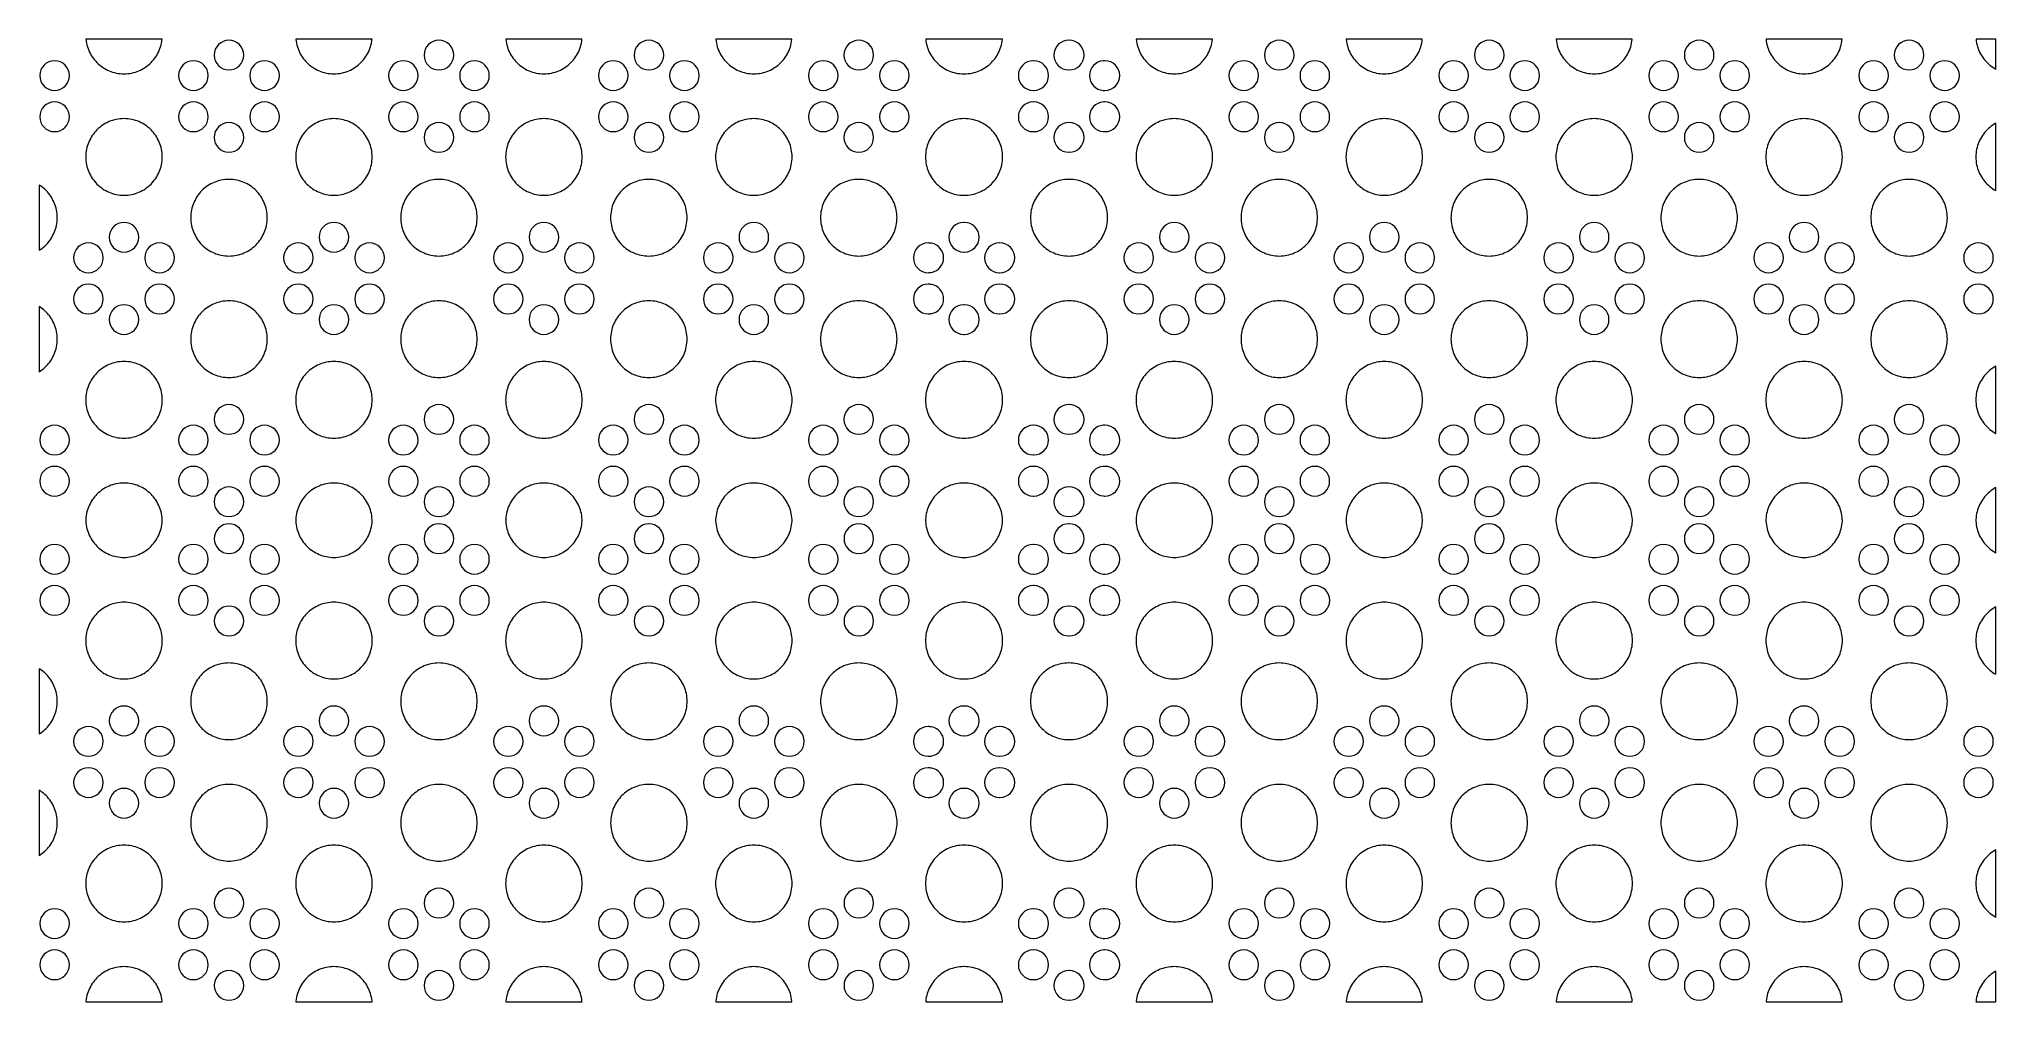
# Model space of a CAD drawing. Header units: millimetres. Extents: x -1200 to 1200, y -590 to 590.
import ezdxf

# ---------------------------------------------------------------- set-up
doc = ezdxf.new("R2010")
doc.units = ezdxf.units.MM
doc.header["$MEASUREMENT"] = 0
doc.layers.add('Layer 1', color=7, linetype='Continuous')

msp = doc.modelspace()

# ---------------------------------------------------------------- linework, layer by layer
at = {"layer": 'Layer 1', "color": 250, "lineweight": 20}
for points, knots in [([(-1142.6484, 589.9734), (-1142.6484, 589.9734), (-1049.2668, 589.9734), (-1049.2668, 589.9734), (-1049.2668, 589.9734), (-1049.2904, 589.6617), (-1049.2904, 589.6617), (-1049.2904, 589.6617), (-1049.5896, 587.3118), (-1049.5896, 587.3118), (-1049.5896, 587.3118), (-1050.0044, 584.9982), (-1050.0044, 584.9982), (-1050.0044, 584.9982), (-1050.5253, 582.7281), (-1050.5253, 582.7281), (-1050.5253, 582.7281), (-1051.1571, 580.5015), (-1051.1571, 580.5015), (-1051.1571, 580.5015), (-1051.8951, 578.3232), (-1051.8951, 578.3232), (-1051.8951, 578.3232), (-1052.7344, 576.1907), (-1052.7344, 576.1907), (-1052.7344, 576.1907), (-1053.6724, 574.1113), (-1053.6724, 574.1113), (-1053.6724, 574.1113), (-1054.7093, 572.0875), (-1054.7093, 572.0875), (-1054.7093, 572.0875), (-1055.8357, 570.1193), (-1055.8357, 570.1193), (-1055.8357, 570.1193), (-1057.0583, 568.2139), (-1057.0583, 568.2139), (-1057.0583, 568.2139), (-1058.3655, 566.3712), (-1058.3655, 566.3712), (-1058.3655, 566.3712), (-1059.7593, 564.5961), (-1059.7593, 564.5961), (-1059.7593, 564.5961), (-1061.2352, 562.8911), (-1061.2352, 562.8911), (-1061.2352, 562.8911), (-1062.7883, 561.2561), (-1062.7883, 561.2561), (-1062.7883, 561.2561), (-1064.421, 559.6985), (-1064.421, 559.6985), (-1064.421, 559.6985), (-1066.1236, 558.2229), (-1066.1236, 558.2229), (-1066.1236, 558.2229), (-1067.8961, 556.8271), (-1067.8961, 556.8271), (-1067.8961, 556.8271), (-1069.7386, 555.5156), (-1069.7386, 555.5156), (-1069.7386, 555.5156), (-1071.6413, 554.2936), (-1071.6413, 554.2936), (-1071.6413, 554.2936), (-1073.6044, 553.1611), (-1073.6044, 553.1611), (-1073.6044, 553.1611), (-1075.6277, 552.1226), (-1075.6277, 552.1226), (-1075.6277, 552.1226), (-1077.7041, 551.1855), (-1077.7041, 551.1855), (-1077.7041, 551.1855), (-1079.8313, 550.3426), (-1079.8313, 550.3426), (-1079.8313, 550.3426), (-1082.0111, 549.606), (-1082.0111, 549.606), (-1082.0111, 549.606), (-1084.2323, 548.9757), (-1084.2323, 548.9757), (-1084.2323, 548.9757), (-1086.4969, 548.4493), (-1086.4969, 548.4493), (-1086.4969, 548.4493), (-1088.8071, 548.0364), (-1088.8071, 548.0364), (-1088.8071, 548.0364), (-1091.156, 547.737), (-1091.156, 547.737), (-1091.156, 547.737), (-1093.5387, 547.5581), (-1093.5387, 547.5581), (-1093.5387, 547.5581), (-1095.96, 547.4977), (-1095.96, 547.4977), (-1095.96, 547.4977), (-1098.3787, 547.5581), (-1098.3787, 547.5581), (-1098.3787, 547.5581), (-1100.7615, 547.737), (-1100.7615, 547.737), (-1100.7615, 547.737), (-1103.1103, 548.0364), (-1103.1103, 548.0364), (-1103.1103, 548.0364), (-1105.4184, 548.4493), (-1105.4184, 548.4493), (-1105.4184, 548.4493), (-1107.6851, 548.9757), (-1107.6851, 548.9757), (-1107.6851, 548.9757), (-1109.9063, 549.606), (-1109.9063, 549.606), (-1109.9063, 549.606), (-1112.0866, 550.3426), (-1112.0866, 550.3426), (-1112.0866, 550.3426), (-1114.2134, 551.1855), (-1114.2134, 551.1855), (-1114.2134, 551.1855), (-1116.2921, 552.1226), (-1116.2921, 552.1226), (-1116.2921, 552.1226), (-1118.3131, 553.1611), (-1118.3131, 553.1611), (-1118.3131, 553.1611), (-1120.2763, 554.2936), (-1120.2763, 554.2936), (-1120.2763, 554.2936), (-1122.1789, 555.5156), (-1122.1789, 555.5156), (-1122.1789, 555.5156), (-1124.0213, 556.8271), (-1124.0213, 556.8271), (-1124.0213, 556.8271), (-1125.794, 558.2229), (-1125.794, 558.2229), (-1125.794, 558.2229), (-1127.4965, 559.6985), (-1127.4965, 559.6985), (-1127.4965, 559.6985), (-1129.1292, 561.2561), (-1129.1292, 561.2561), (-1129.1292, 561.2561), (-1130.6822, 562.8911), (-1130.6822, 562.8911), (-1130.6822, 562.8911), (-1132.1559, 564.5961), (-1132.1559, 564.5961), (-1132.1559, 564.5961), (-1133.5521, 566.3712), (-1133.5521, 566.3712), (-1133.5521, 566.3712), (-1134.8591, 568.2139), (-1134.8591, 568.2139), (-1134.8591, 568.2139), (-1136.0819, 570.1193), (-1136.0819, 570.1193), (-1136.0819, 570.1193), (-1137.208, 572.0875), (-1137.208, 572.0875), (-1137.208, 572.0875), (-1138.245, 574.1113), (-1138.245, 574.1113), (-1138.245, 574.1113), (-1139.1856, 576.1907), (-1139.1856, 576.1907), (-1139.1856, 576.1907), (-1140.0223, 578.3232), (-1140.0223, 578.3232), (-1140.0223, 578.3232), (-1140.7604, 580.5015), (-1140.7604, 580.5015), (-1140.7604, 580.5015), (-1141.3922, 582.7281), (-1141.3922, 582.7281), (-1141.3922, 582.7281), (-1141.9132, 584.9982), (-1141.9132, 584.9982), (-1141.9132, 584.9982), (-1142.3279, 587.3118), (-1142.3279, 587.3118), (-1142.3279, 587.3118), (-1142.6245, 589.6617), (-1142.6245, 589.6617), (-1142.6245, 589.6617), (-1142.6484, 589.9734), (-1142.6484, 589.9734)], [0, 0, 0, 0, 0.015873016, 0.015873016, 0.015873016, 0.031746032, 0.031746032, 0.031746032, 0.047619048, 0.047619048, 0.047619048, 0.063492063, 0.063492063, 0.063492063, 0.079365079, 0.079365079, 0.079365079, 0.095238095, 0.095238095, 0.095238095, 0.111111111, 0.111111111, 0.111111111, 0.126984127, 0.126984127, 0.126984127, 0.142857143, 0.142857143, 0.142857143, 0.158730159, 0.158730159, 0.158730159, 0.174603175, 0.174603175, 0.174603175, 0.19047619, 0.19047619, 0.19047619, 0.206349206, 0.206349206, 0.206349206, 0.222222222, 0.222222222, 0.222222222, 0.238095238, 0.238095238, 0.238095238, 0.253968254, 0.253968254, 0.253968254, 0.26984127, 0.26984127, 0.26984127, 0.285714286, 0.285714286, 0.285714286, 0.301587302, 0.301587302, 0.301587302, 0.317460317, 0.317460317, 0.317460317, 0.333333333, 0.333333333, 0.333333333, 0.349206349, 0.349206349, 0.349206349, 0.365079365, 0.365079365, 0.365079365, 0.380952381, 0.380952381, 0.380952381, 0.396825397, 0.396825397, 0.396825397, 0.412698413, 0.412698413, 0.412698413, 0.428571429, 0.428571429, 0.428571429, 0.444444444, 0.444444444, 0.444444444, 0.46031746, 0.46031746, 0.46031746, 0.476190476, 0.476190476, 0.476190476, 0.492063492, 0.492063492, 0.492063492, 0.507936508, 0.507936508, 0.507936508, 0.523809524, 0.523809524, 0.523809524, 0.53968254, 0.53968254, 0.53968254, 0.555555556, 0.555555556, 0.555555556, 0.571428571, 0.571428571, 0.571428571, 0.587301587, 0.587301587, 0.587301587, 0.603174603, 0.603174603, 0.603174603, 0.619047619, 0.619047619, 0.619047619, 0.634920635, 0.634920635, 0.634920635, 0.650793651, 0.650793651, 0.650793651, 0.666666667, 0.666666667, 0.666666667, 0.682539683, 0.682539683, 0.682539683, 0.698412698, 0.698412698, 0.698412698, 0.714285714, 0.714285714, 0.714285714, 0.73015873, 0.73015873, 0.73015873, 0.746031746, 0.746031746, 0.746031746, 0.761904762, 0.761904762, 0.761904762, 0.777777778, 0.777777778, 0.777777778, 0.793650794, 0.793650794, 0.793650794, 0.80952381, 0.80952381, 0.80952381, 0.825396825, 0.825396825, 0.825396825, 0.841269841, 0.841269841, 0.841269841, 0.857142857, 0.857142857, 0.857142857, 0.873015873, 0.873015873, 0.873015873, 0.888888889, 0.888888889, 0.888888889, 0.904761905, 0.904761905, 0.904761905, 0.920634921, 0.920634921, 0.920634921, 0.936507937, 0.936507937, 0.936507937, 0.952380952, 0.952380952, 0.952380952, 0.968253968, 0.968253968, 0.968253968, 0.984126984, 0.984126984, 0.984126984, 1, 1, 1, 1]), ([(-985.3782, 570.4911), (-985.3782, 580.5401), (-977.2438, 588.6884), (-967.2067, 588.6884), (-957.1744, 588.6884), (-949.0352, 580.5401), (-949.0352, 570.4911), (-949.0352, 560.4447), (-957.1744, 552.2939), (-967.2067, 552.2939), (-977.2438, 552.2939), (-985.3782, 560.4447), (-985.3782, 570.4911)], [0, 0, 0, 0, 0.25, 0.25, 0.25, 0.5, 0.5, 0.5, 0.75, 0.75, 0.75, 1, 1, 1, 1]), ([(-885.1489, 589.9734), (-885.1489, 589.9734), (-791.7652, 589.9734), (-791.7652, 589.9734), (-791.7652, 589.9734), (-791.7888, 589.6617), (-791.7888, 589.6617), (-791.7888, 589.6617), (-792.0855, 587.3118), (-792.0855, 587.3118), (-792.0855, 587.3118), (-792.5004, 584.9982), (-792.5004, 584.9982), (-792.5004, 584.9982), (-793.0236, 582.7281), (-793.0236, 582.7281), (-793.0236, 582.7281), (-793.6554, 580.5015), (-793.6554, 580.5015), (-793.6554, 580.5015), (-794.391, 578.3232), (-794.391, 578.3232), (-794.391, 578.3232), (-795.2302, 576.1907), (-795.2302, 576.1907), (-795.2302, 576.1907), (-796.1707, 574.1113), (-796.1707, 574.1113), (-796.1707, 574.1113), (-797.2053, 572.0875), (-797.2053, 572.0875), (-797.2053, 572.0875), (-798.3339, 570.1193), (-798.3339, 570.1193), (-798.3339, 570.1193), (-799.5542, 568.2139), (-799.5542, 568.2139), (-799.5542, 568.2139), (-800.8638, 566.3712), (-800.8638, 566.3712), (-800.8638, 566.3712), (-802.2577, 564.5961), (-802.2577, 564.5961), (-802.2577, 564.5961), (-803.7312, 562.8911), (-803.7312, 562.8911), (-803.7312, 562.8911), (-805.2889, 561.2561), (-805.2889, 561.2561), (-805.2889, 561.2561), (-806.9192, 559.6985), (-806.9192, 559.6985), (-806.9192, 559.6985), (-808.6219, 558.2229), (-808.6219, 558.2229), (-808.6219, 558.2229), (-810.3946, 556.8271), (-810.3946, 556.8271), (-810.3946, 556.8271), (-812.2345, 555.5156), (-812.2345, 555.5156), (-812.2345, 555.5156), (-814.1371, 554.2936), (-814.1371, 554.2936), (-814.1371, 554.2936), (-816.1025, 553.1611), (-816.1025, 553.1611), (-816.1025, 553.1611), (-818.1236, 552.1226), (-818.1236, 552.1226), (-818.1236, 552.1226), (-820.2, 551.1855), (-820.2, 551.1855), (-820.2, 551.1855), (-822.3294, 550.3426), (-822.3294, 550.3426), (-822.3294, 550.3426), (-824.5047, 549.606), (-824.5047, 549.606), (-824.5047, 549.606), (-826.7282, 548.9757), (-826.7282, 548.9757), (-826.7282, 548.9757), (-828.9975, 548.4493), (-828.9975, 548.4493), (-828.9975, 548.4493), (-831.303, 548.0364), (-831.303, 548.0364), (-831.303, 548.0364), (-833.6519, 547.737), (-833.6519, 547.737), (-833.6519, 547.737), (-836.0369, 547.5581), (-836.0369, 547.5581), (-836.0369, 547.5581), (-838.4558, 547.4977), (-838.4558, 547.4977), (-838.4558, 547.4977), (-840.8771, 547.5581), (-840.8771, 547.5581), (-840.8771, 547.5581), (-843.2598, 547.737), (-843.2598, 547.737), (-843.2598, 547.737), (-845.6086, 548.0364), (-845.6086, 548.0364), (-845.6086, 548.0364), (-847.9166, 548.4493), (-847.9166, 548.4493), (-847.9166, 548.4493), (-850.1811, 548.9757), (-850.1811, 548.9757), (-850.1811, 548.9757), (-852.407, 549.606), (-852.407, 549.606), (-852.407, 549.606), (-854.5824, 550.3426), (-854.5824, 550.3426), (-854.5824, 550.3426), (-856.7116, 551.1855), (-856.7116, 551.1855), (-856.7116, 551.1855), (-858.7882, 552.1226), (-858.7882, 552.1226), (-858.7882, 552.1226), (-860.8091, 553.1611), (-860.8091, 553.1611), (-860.8091, 553.1611), (-862.772, 554.2936), (-862.772, 554.2936), (-862.772, 554.2936), (-864.6749, 555.5156), (-864.6749, 555.5156), (-864.6749, 555.5156), (-866.5172, 556.8271), (-866.5172, 556.8271), (-866.5172, 556.8271), (-868.2898, 558.2229), (-868.2898, 558.2229), (-868.2898, 558.2229), (-869.9923, 559.6985), (-869.9923, 559.6985), (-869.9923, 559.6985), (-871.6252, 561.2561), (-871.6252, 561.2561), (-871.6252, 561.2561), (-873.1804, 562.8911), (-873.1804, 562.8911), (-873.1804, 562.8911), (-874.654, 564.5961), (-874.654, 564.5961), (-874.654, 564.5961), (-876.0478, 566.3712), (-876.0478, 566.3712), (-876.0478, 566.3712), (-877.3576, 568.2139), (-877.3576, 568.2139), (-877.3576, 568.2139), (-878.5779, 570.1193), (-878.5779, 570.1193), (-878.5779, 570.1193), (-879.7063, 572.0875), (-879.7063, 572.0875), (-879.7063, 572.0875), (-880.7433, 574.1113), (-880.7433, 574.1113), (-880.7433, 574.1113), (-881.6814, 576.1907), (-881.6814, 576.1907), (-881.6814, 576.1907), (-882.523, 578.3232), (-882.523, 578.3232), (-882.523, 578.3232), (-883.2561, 580.5015), (-883.2561, 580.5015), (-883.2561, 580.5015), (-883.888, 582.7281), (-883.888, 582.7281), (-883.888, 582.7281), (-884.414, 584.9982), (-884.414, 584.9982), (-884.414, 584.9982), (-884.8264, 587.3118), (-884.8264, 587.3118), (-884.8264, 587.3118), (-885.1253, 589.6617), (-885.1253, 589.6617), (-885.1253, 589.6617), (-885.1489, 589.9734), (-885.1489, 589.9734)], [0, 0, 0, 0, 0.015873016, 0.015873016, 0.015873016, 0.031746032, 0.031746032, 0.031746032, 0.047619048, 0.047619048, 0.047619048, 0.063492063, 0.063492063, 0.063492063, 0.079365079, 0.079365079, 0.079365079, 0.095238095, 0.095238095, 0.095238095, 0.111111111, 0.111111111, 0.111111111, 0.126984127, 0.126984127, 0.126984127, 0.142857143, 0.142857143, 0.142857143, 0.158730159, 0.158730159, 0.158730159, 0.174603175, 0.174603175, 0.174603175, 0.19047619, 0.19047619, 0.19047619, 0.206349206, 0.206349206, 0.206349206, 0.222222222, 0.222222222, 0.222222222, 0.238095238, 0.238095238, 0.238095238, 0.253968254, 0.253968254, 0.253968254, 0.26984127, 0.26984127, 0.26984127, 0.285714286, 0.285714286, 0.285714286, 0.301587302, 0.301587302, 0.301587302, 0.317460317, 0.317460317, 0.317460317, 0.333333333, 0.333333333, 0.333333333, 0.349206349, 0.349206349, 0.349206349, 0.365079365, 0.365079365, 0.365079365, 0.380952381, 0.380952381, 0.380952381, 0.396825397, 0.396825397, 0.396825397, 0.412698413, 0.412698413, 0.412698413, 0.428571429, 0.428571429, 0.428571429, 0.444444444, 0.444444444, 0.444444444, 0.46031746, 0.46031746, 0.46031746, 0.476190476, 0.476190476, 0.476190476, 0.492063492, 0.492063492, 0.492063492, 0.507936508, 0.507936508, 0.507936508, 0.523809524, 0.523809524, 0.523809524, 0.53968254, 0.53968254, 0.53968254, 0.555555556, 0.555555556, 0.555555556, 0.571428571, 0.571428571, 0.571428571, 0.587301587, 0.587301587, 0.587301587, 0.603174603, 0.603174603, 0.603174603, 0.619047619, 0.619047619, 0.619047619, 0.634920635, 0.634920635, 0.634920635, 0.650793651, 0.650793651, 0.650793651, 0.666666667, 0.666666667, 0.666666667, 0.682539683, 0.682539683, 0.682539683, 0.698412698, 0.698412698, 0.698412698, 0.714285714, 0.714285714, 0.714285714, 0.73015873, 0.73015873, 0.73015873, 0.746031746, 0.746031746, 0.746031746, 0.761904762, 0.761904762, 0.761904762, 0.777777778, 0.777777778, 0.777777778, 0.793650794, 0.793650794, 0.793650794, 0.80952381, 0.80952381, 0.80952381, 0.825396825, 0.825396825, 0.825396825, 0.841269841, 0.841269841, 0.841269841, 0.857142857, 0.857142857, 0.857142857, 0.873015873, 0.873015873, 0.873015873, 0.888888889, 0.888888889, 0.888888889, 0.904761905, 0.904761905, 0.904761905, 0.920634921, 0.920634921, 0.920634921, 0.936507937, 0.936507937, 0.936507937, 0.952380952, 0.952380952, 0.952380952, 0.968253968, 0.968253968, 0.968253968, 0.984126984, 0.984126984, 0.984126984, 1, 1, 1, 1]), ([(-727.8789, 570.4911), (-727.8789, 580.5401), (-719.7397, 588.6884), (-709.7051, 588.6884), (-699.6703, 588.6884), (-691.5335, 580.5401), (-691.5335, 570.4911), (-691.5335, 560.4447), (-699.6703, 552.2939), (-709.7051, 552.2939), (-719.7397, 552.2939), (-727.8789, 560.4447), (-727.8789, 570.4911)], [0, 0, 0, 0, 0.25, 0.25, 0.25, 0.5, 0.5, 0.5, 0.75, 0.75, 0.75, 1, 1, 1, 1]), ([(-627.6451, 589.9734), (-627.6451, 589.9734), (-534.2633, 589.9734), (-534.2633, 589.9734), (-534.2633, 589.9734), (-534.2872, 589.6617), (-534.2872, 589.6617), (-534.2872, 589.6617), (-534.5838, 587.3118), (-534.5838, 587.3118), (-534.5838, 587.3118), (-534.9984, 584.9982), (-534.9984, 584.9982), (-534.9984, 584.9982), (-535.5194, 582.7281), (-535.5194, 582.7281), (-535.5194, 582.7281), (-536.1514, 580.5015), (-536.1514, 580.5015), (-536.1514, 580.5015), (-536.8893, 578.3232), (-536.8893, 578.3232), (-536.8893, 578.3232), (-537.7262, 576.1907), (-537.7262, 576.1907), (-537.7262, 576.1907), (-538.6665, 574.1113), (-538.6665, 574.1113), (-538.6665, 574.1113), (-539.7012, 572.0875), (-539.7012, 572.0875), (-539.7012, 572.0875), (-540.8299, 570.1193), (-540.8299, 570.1193), (-540.8299, 570.1193), (-542.0525, 568.2139), (-542.0525, 568.2139), (-542.0525, 568.2139), (-543.3596, 566.3712), (-543.3596, 566.3712), (-543.3596, 566.3712), (-544.7536, 564.5961), (-544.7536, 564.5961), (-544.7536, 564.5961), (-546.2318, 562.8911), (-546.2318, 562.8911), (-546.2318, 562.8911), (-547.7849, 561.2561), (-547.7849, 561.2561), (-547.7849, 561.2561), (-549.4151, 559.6985), (-549.4151, 559.6985), (-549.4151, 559.6985), (-551.1177, 558.2229), (-551.1177, 558.2229), (-551.1177, 558.2229), (-552.8926, 556.8271), (-552.8926, 556.8271), (-552.8926, 556.8271), (-554.7327, 555.5156), (-554.7327, 555.5156), (-554.7327, 555.5156), (-556.6354, 554.2936), (-556.6354, 554.2936), (-556.6354, 554.2936), (-558.5985, 553.1611), (-558.5985, 553.1611), (-558.5985, 553.1611), (-560.6195, 552.1226), (-560.6195, 552.1226), (-560.6195, 552.1226), (-562.7007, 551.1855), (-562.7007, 551.1855), (-562.7007, 551.1855), (-564.8253, 550.3426), (-564.8253, 550.3426), (-564.8253, 550.3426), (-567.0005, 549.606), (-567.0005, 549.606), (-567.0005, 549.606), (-569.2266, 548.9757), (-569.2266, 548.9757), (-569.2266, 548.9757), (-571.4934, 548.4493), (-571.4934, 548.4493), (-571.4934, 548.4493), (-573.8038, 548.0364), (-573.8038, 548.0364), (-573.8038, 548.0364), (-576.1501, 547.737), (-576.1501, 547.737), (-576.1501, 547.737), (-578.5329, 547.5581), (-578.5329, 547.5581), (-578.5329, 547.5581), (-580.9516, 547.4977), (-580.9516, 547.4977), (-580.9516, 547.4977), (-583.3754, 547.5581), (-583.3754, 547.5581), (-583.3754, 547.5581), (-585.7558, 547.737), (-585.7558, 547.737), (-585.7558, 547.737), (-588.1045, 548.0364), (-588.1045, 548.0364), (-588.1045, 548.0364), (-590.415, 548.4493), (-590.415, 548.4493), (-590.415, 548.4493), (-592.6817, 548.9757), (-592.6817, 548.9757), (-592.6817, 548.9757), (-594.9029, 549.606), (-594.9029, 549.606), (-594.9029, 549.606), (-597.083, 550.3426), (-597.083, 550.3426), (-597.083, 550.3426), (-599.2076, 551.1855), (-599.2076, 551.1855), (-599.2076, 551.1855), (-601.2841, 552.1226), (-601.2841, 552.1226), (-601.2841, 552.1226), (-603.3073, 553.1611), (-603.3073, 553.1611), (-603.3073, 553.1611), (-605.2703, 554.2936), (-605.2703, 554.2936), (-605.2703, 554.2936), (-607.1731, 555.5156), (-607.1731, 555.5156), (-607.1731, 555.5156), (-609.0132, 556.8271), (-609.0132, 556.8271), (-609.0132, 556.8271), (-610.7857, 558.2229), (-610.7857, 558.2229), (-610.7857, 558.2229), (-612.4931, 559.6985), (-612.4931, 559.6985), (-612.4931, 559.6985), (-614.121, 561.2561), (-614.121, 561.2561), (-614.121, 561.2561), (-615.6765, 562.8911), (-615.6765, 562.8911), (-615.6765, 562.8911), (-617.1523, 564.5961), (-617.1523, 564.5961), (-617.1523, 564.5961), (-618.5463, 566.3712), (-618.5463, 566.3712), (-618.5463, 566.3712), (-619.8532, 568.2139), (-619.8532, 568.2139), (-619.8532, 568.2139), (-621.0737, 570.1193), (-621.0737, 570.1193), (-621.0737, 570.1193), (-622.2046, 572.0875), (-622.2046, 572.0875), (-622.2046, 572.0875), (-623.2393, 574.1113), (-623.2393, 574.1113), (-623.2393, 574.1113), (-624.1775, 576.1907), (-624.1775, 576.1907), (-624.1775, 576.1907), (-625.0189, 578.3232), (-625.0189, 578.3232), (-625.0189, 578.3232), (-625.7522, 580.5015), (-625.7522, 580.5015), (-625.7522, 580.5015), (-626.3864, 582.7281), (-626.3864, 582.7281), (-626.3864, 582.7281), (-626.9098, 584.9982), (-626.9098, 584.9982), (-626.9098, 584.9982), (-627.3222, 587.3118), (-627.3222, 587.3118), (-627.3222, 587.3118), (-627.6212, 589.6617), (-627.6212, 589.6617), (-627.6212, 589.6617), (-627.6451, 589.9734), (-627.6451, 589.9734)], [0, 0, 0, 0, 0.015873016, 0.015873016, 0.015873016, 0.031746032, 0.031746032, 0.031746032, 0.047619048, 0.047619048, 0.047619048, 0.063492063, 0.063492063, 0.063492063, 0.079365079, 0.079365079, 0.079365079, 0.095238095, 0.095238095, 0.095238095, 0.111111111, 0.111111111, 0.111111111, 0.126984127, 0.126984127, 0.126984127, 0.142857143, 0.142857143, 0.142857143, 0.158730159, 0.158730159, 0.158730159, 0.174603175, 0.174603175, 0.174603175, 0.19047619, 0.19047619, 0.19047619, 0.206349206, 0.206349206, 0.206349206, 0.222222222, 0.222222222, 0.222222222, 0.238095238, 0.238095238, 0.238095238, 0.253968254, 0.253968254, 0.253968254, 0.26984127, 0.26984127, 0.26984127, 0.285714286, 0.285714286, 0.285714286, 0.301587302, 0.301587302, 0.301587302, 0.317460317, 0.317460317, 0.317460317, 0.333333333, 0.333333333, 0.333333333, 0.349206349, 0.349206349, 0.349206349, 0.365079365, 0.365079365, 0.365079365, 0.380952381, 0.380952381, 0.380952381, 0.396825397, 0.396825397, 0.396825397, 0.412698413, 0.412698413, 0.412698413, 0.428571429, 0.428571429, 0.428571429, 0.444444444, 0.444444444, 0.444444444, 0.46031746, 0.46031746, 0.46031746, 0.476190476, 0.476190476, 0.476190476, 0.492063492, 0.492063492, 0.492063492, 0.507936508, 0.507936508, 0.507936508, 0.523809524, 0.523809524, 0.523809524, 0.53968254, 0.53968254, 0.53968254, 0.555555556, 0.555555556, 0.555555556, 0.571428571, 0.571428571, 0.571428571, 0.587301587, 0.587301587, 0.587301587, 0.603174603, 0.603174603, 0.603174603, 0.619047619, 0.619047619, 0.619047619, 0.634920635, 0.634920635, 0.634920635, 0.650793651, 0.650793651, 0.650793651, 0.666666667, 0.666666667, 0.666666667, 0.682539683, 0.682539683, 0.682539683, 0.698412698, 0.698412698, 0.698412698, 0.714285714, 0.714285714, 0.714285714, 0.73015873, 0.73015873, 0.73015873, 0.746031746, 0.746031746, 0.746031746, 0.761904762, 0.761904762, 0.761904762, 0.777777778, 0.777777778, 0.777777778, 0.793650794, 0.793650794, 0.793650794, 0.80952381, 0.80952381, 0.80952381, 0.825396825, 0.825396825, 0.825396825, 0.841269841, 0.841269841, 0.841269841, 0.857142857, 0.857142857, 0.857142857, 0.873015873, 0.873015873, 0.873015873, 0.888888889, 0.888888889, 0.888888889, 0.904761905, 0.904761905, 0.904761905, 0.920634921, 0.920634921, 0.920634921, 0.936507937, 0.936507937, 0.936507937, 0.952380952, 0.952380952, 0.952380952, 0.968253968, 0.968253968, 0.968253968, 0.984126984, 0.984126984, 0.984126984, 1, 1, 1, 1]), ([(-470.3723, 570.4911), (-470.3723, 580.5401), (-462.2355, 588.6884), (-452.2009, 588.6884), (-442.1686, 588.6884), (-434.0296, 580.5401), (-434.0296, 570.4911), (-434.0296, 560.4447), (-442.1686, 552.2939), (-452.2009, 552.2939), (-462.2355, 552.2939), (-470.3723, 560.4447), (-470.3723, 570.4911)], [0, 0, 0, 0, 0.25, 0.25, 0.25, 0.5, 0.5, 0.5, 0.75, 0.75, 0.75, 1, 1, 1, 1]), ([(-370.1405, 589.9734), (-370.1405, 589.9734), (-276.7591, 589.9734), (-276.7591, 589.9734), (-276.7591, 589.9734), (-276.783, 589.6617), (-276.783, 589.6617), (-276.783, 589.6617), (-277.0821, 587.3118), (-277.0821, 587.3118), (-277.0821, 587.3118), (-277.4945, 584.9982), (-277.4945, 584.9982), (-277.4945, 584.9982), (-278.0154, 582.7281), (-278.0154, 582.7281), (-278.0154, 582.7281), (-278.6497, 580.5015), (-278.6497, 580.5015), (-278.6497, 580.5015), (-279.3852, 578.3232), (-279.3852, 578.3232), (-279.3852, 578.3232), (-280.2245, 576.1907), (-280.2245, 576.1907), (-280.2245, 576.1907), (-281.1625, 574.1113), (-281.1625, 574.1113), (-281.1625, 574.1113), (-282.1997, 572.0875), (-282.1997, 572.0875), (-282.1997, 572.0875), (-283.3305, 570.1193), (-283.3305, 570.1193), (-283.3305, 570.1193), (-284.5483, 568.2139), (-284.5483, 568.2139), (-284.5483, 568.2139), (-285.8604, 566.3712), (-285.8604, 566.3712), (-285.8604, 566.3712), (-287.2517, 564.5961), (-287.2517, 564.5961), (-287.2517, 564.5961), (-288.7277, 562.8911), (-288.7277, 562.8911), (-288.7277, 562.8911), (-290.2832, 561.2561), (-290.2832, 561.2561), (-290.2832, 561.2561), (-291.9134, 559.6985), (-291.9134, 559.6985), (-291.9134, 559.6985), (-293.616, 558.2229), (-293.616, 558.2229), (-293.616, 558.2229), (-295.3911, 556.8271), (-295.3911, 556.8271), (-295.3911, 556.8271), (-297.2286, 555.5156), (-297.2286, 555.5156), (-297.2286, 555.5156), (-299.1315, 554.2936), (-299.1315, 554.2936), (-299.1315, 554.2936), (-301.0992, 553.1611), (-301.0992, 553.1611), (-301.0992, 553.1611), (-303.1203, 552.1226), (-303.1203, 552.1226), (-303.1203, 552.1226), (-305.1965, 551.1855), (-305.1965, 551.1855), (-305.1965, 551.1855), (-307.3237, 550.3426), (-307.3237, 550.3426), (-307.3237, 550.3426), (-309.5012, 549.606), (-309.5012, 549.606), (-309.5012, 549.606), (-311.7224, 548.9757), (-311.7224, 548.9757), (-311.7224, 548.9757), (-313.9918, 548.4493), (-313.9918, 548.4493), (-313.9918, 548.4493), (-316.2997, 548.0364), (-316.2997, 548.0364), (-316.2997, 548.0364), (-318.6462, 547.737), (-318.6462, 547.737), (-318.6462, 547.737), (-321.0311, 547.5581), (-321.0311, 547.5581), (-321.0311, 547.5581), (-323.4525, 547.4977), (-323.4525, 547.4977), (-323.4525, 547.4977), (-325.8713, 547.5581), (-325.8713, 547.5581), (-325.8713, 547.5581), (-328.2565, 547.737), (-328.2565, 547.737), (-328.2565, 547.737), (-330.6029, 548.0364), (-330.6029, 548.0364), (-330.6029, 548.0364), (-332.9108, 548.4493), (-332.9108, 548.4493), (-332.9108, 548.4493), (-335.1778, 548.9757), (-335.1778, 548.9757), (-335.1778, 548.9757), (-337.4012, 549.606), (-337.4012, 549.606), (-337.4012, 549.606), (-339.5789, 550.3426), (-339.5789, 550.3426), (-339.5789, 550.3426), (-341.7036, 551.1855), (-341.7036, 551.1855), (-341.7036, 551.1855), (-343.7823, 552.1226), (-343.7823, 552.1226), (-343.7823, 552.1226), (-345.8032, 553.1611), (-345.8032, 553.1611), (-345.8032, 553.1611), (-347.7664, 554.2936), (-347.7664, 554.2936), (-347.7664, 554.2936), (-349.6713, 555.5156), (-349.6713, 555.5156), (-349.6713, 555.5156), (-351.5115, 556.8271), (-351.5115, 556.8271), (-351.5115, 556.8271), (-353.2864, 558.2229), (-353.2864, 558.2229), (-353.2864, 558.2229), (-354.9891, 559.6985), (-354.9891, 559.6985), (-354.9891, 559.6985), (-356.6193, 561.2561), (-356.6193, 561.2561), (-356.6193, 561.2561), (-358.1725, 562.8911), (-358.1725, 562.8911), (-358.1725, 562.8911), (-359.6507, 564.5961), (-359.6507, 564.5961), (-359.6507, 564.5961), (-361.0446, 566.3712), (-361.0446, 566.3712), (-361.0446, 566.3712), (-362.3492, 568.2139), (-362.3492, 568.2139), (-362.3492, 568.2139), (-363.572, 570.1193), (-363.572, 570.1193), (-363.572, 570.1193), (-364.7031, 572.0875), (-364.7031, 572.0875), (-364.7031, 572.0875), (-365.7351, 574.1113), (-365.7351, 574.1113), (-365.7351, 574.1113), (-366.6757, 576.1907), (-366.6757, 576.1907), (-366.6757, 576.1907), (-367.5124, 578.3232), (-367.5124, 578.3232), (-367.5124, 578.3232), (-368.253, 580.5015), (-368.253, 580.5015), (-368.253, 580.5015), (-368.8824, 582.7281), (-368.8824, 582.7281), (-368.8824, 582.7281), (-369.4081, 584.9982), (-369.4081, 584.9982), (-369.4081, 584.9982), (-369.818, 587.3118), (-369.818, 587.3118), (-369.818, 587.3118), (-370.1169, 589.6617), (-370.1169, 589.6617), (-370.1169, 589.6617), (-370.1405, 589.9734), (-370.1405, 589.9734)], [0, 0, 0, 0, 0.015873016, 0.015873016, 0.015873016, 0.031746032, 0.031746032, 0.031746032, 0.047619048, 0.047619048, 0.047619048, 0.063492063, 0.063492063, 0.063492063, 0.079365079, 0.079365079, 0.079365079, 0.095238095, 0.095238095, 0.095238095, 0.111111111, 0.111111111, 0.111111111, 0.126984127, 0.126984127, 0.126984127, 0.142857143, 0.142857143, 0.142857143, 0.158730159, 0.158730159, 0.158730159, 0.174603175, 0.174603175, 0.174603175, 0.19047619, 0.19047619, 0.19047619, 0.206349206, 0.206349206, 0.206349206, 0.222222222, 0.222222222, 0.222222222, 0.238095238, 0.238095238, 0.238095238, 0.253968254, 0.253968254, 0.253968254, 0.26984127, 0.26984127, 0.26984127, 0.285714286, 0.285714286, 0.285714286, 0.301587302, 0.301587302, 0.301587302, 0.317460317, 0.317460317, 0.317460317, 0.333333333, 0.333333333, 0.333333333, 0.349206349, 0.349206349, 0.349206349, 0.365079365, 0.365079365, 0.365079365, 0.380952381, 0.380952381, 0.380952381, 0.396825397, 0.396825397, 0.396825397, 0.412698413, 0.412698413, 0.412698413, 0.428571429, 0.428571429, 0.428571429, 0.444444444, 0.444444444, 0.444444444, 0.46031746, 0.46031746, 0.46031746, 0.476190476, 0.476190476, 0.476190476, 0.492063492, 0.492063492, 0.492063492, 0.507936508, 0.507936508, 0.507936508, 0.523809524, 0.523809524, 0.523809524, 0.53968254, 0.53968254, 0.53968254, 0.555555556, 0.555555556, 0.555555556, 0.571428571, 0.571428571, 0.571428571, 0.587301587, 0.587301587, 0.587301587, 0.603174603, 0.603174603, 0.603174603, 0.619047619, 0.619047619, 0.619047619, 0.634920635, 0.634920635, 0.634920635, 0.650793651, 0.650793651, 0.650793651, 0.666666667, 0.666666667, 0.666666667, 0.682539683, 0.682539683, 0.682539683, 0.698412698, 0.698412698, 0.698412698, 0.714285714, 0.714285714, 0.714285714, 0.73015873, 0.73015873, 0.73015873, 0.746031746, 0.746031746, 0.746031746, 0.761904762, 0.761904762, 0.761904762, 0.777777778, 0.777777778, 0.777777778, 0.793650794, 0.793650794, 0.793650794, 0.80952381, 0.80952381, 0.80952381, 0.825396825, 0.825396825, 0.825396825, 0.841269841, 0.841269841, 0.841269841, 0.857142857, 0.857142857, 0.857142857, 0.873015873, 0.873015873, 0.873015873, 0.888888889, 0.888888889, 0.888888889, 0.904761905, 0.904761905, 0.904761905, 0.920634921, 0.920634921, 0.920634921, 0.936507937, 0.936507937, 0.936507937, 0.952380952, 0.952380952, 0.952380952, 0.968253968, 0.968253968, 0.968253968, 0.984126984, 0.984126984, 0.984126984, 1, 1, 1, 1]), ([(-212.8682, 570.4911), (-212.8682, 580.5401), (-204.7339, 588.6884), (-194.7017, 588.6884), (-184.6645, 588.6884), (-176.5255, 580.5401), (-176.5255, 570.4911), (-176.5255, 560.4447), (-184.6645, 552.2939), (-194.7017, 552.2939), (-204.7339, 552.2939), (-212.8682, 560.4447), (-212.8682, 570.4911)], [0, 0, 0, 0, 0.25, 0.25, 0.25, 0.5, 0.5, 0.5, 0.75, 0.75, 0.75, 1, 1, 1, 1]), ([(-112.6389, 589.9734), (-112.6389, 589.9734), (-18.5465, 589.9734), (-18.5465, 589.9734), (-18.5465, 589.9734), (-18.5701, 589.6617), (-18.5701, 589.6617), (-18.5701, 589.6617), (-18.8666, 587.3118), (-18.8666, 587.3118), (-18.8666, 587.3118), (-19.2814, 584.9982), (-19.2814, 584.9982), (-19.2814, 584.9982), (-19.8047, 582.7281), (-19.8047, 582.7281), (-19.8047, 582.7281), (-20.4341, 580.5015), (-20.4341, 580.5015), (-20.4341, 580.5015), (-21.1746, 578.3232), (-21.1746, 578.3232), (-21.1746, 578.3232), (-22.0114, 576.1907), (-22.0114, 576.1907), (-22.0114, 576.1907), (-22.9518, 574.1113), (-22.9518, 574.1113), (-22.9518, 574.1113), (-23.9864, 572.0875), (-23.9864, 572.0875), (-23.9864, 572.0875), (-25.115, 570.1193), (-25.115, 570.1193), (-25.115, 570.1193), (-26.3353, 568.2139), (-26.3353, 568.2139), (-26.3353, 568.2139), (-27.6448, 566.3712), (-27.6448, 566.3712), (-27.6448, 566.3712), (-29.0387, 564.5961), (-29.0387, 564.5961), (-29.0387, 564.5961), (-30.5122, 562.8911), (-30.5122, 562.8911), (-30.5122, 562.8911), (-32.0678, 561.2561), (-32.0678, 561.2561), (-32.0678, 561.2561), (-33.6979, 559.6985), (-33.6979, 559.6985), (-33.6979, 559.6985), (-35.403, 558.2229), (-35.403, 558.2229), (-35.403, 558.2229), (-37.1756, 556.8271), (-37.1756, 556.8271), (-37.1756, 556.8271), (-39.0179, 555.5156), (-39.0179, 555.5156), (-39.0179, 555.5156), (-40.9207, 554.2936), (-40.9207, 554.2936), (-40.9207, 554.2936), (-42.8837, 553.1611), (-42.8837, 553.1611), (-42.8837, 553.1611), (-44.9045, 552.1226), (-44.9045, 552.1226), (-44.9045, 552.1226), (-46.9811, 551.1855), (-46.9811, 551.1855), (-46.9811, 551.1855), (-49.1105, 550.3426), (-49.1105, 550.3426), (-49.1105, 550.3426), (-51.2858, 549.606), (-51.2858, 549.606), (-51.2858, 549.606), (-53.5119, 548.9757), (-53.5119, 548.9757), (-53.5119, 548.9757), (-55.7762, 548.4493), (-55.7762, 548.4493), (-55.7762, 548.4493), (-58.089, 548.0364), (-58.089, 548.0364), (-58.089, 548.0364), (-60.4331, 547.737), (-60.4331, 547.737), (-60.4331, 547.737), (-62.8181, 547.5581), (-62.8181, 547.5581), (-62.8181, 547.5581), (-65.237, 547.4977), (-65.237, 547.4977), (-65.237, 547.4977), (-65.5925, 547.5066), (-65.5925, 547.5066), (-65.5925, 547.5066), (-65.9483, 547.4977), (-65.9483, 547.4977), (-65.9483, 547.4977), (-68.3673, 547.5581), (-68.3673, 547.5581), (-68.3673, 547.5581), (-70.7523, 547.737), (-70.7523, 547.737), (-70.7523, 547.737), (-73.0988, 548.0364), (-73.0988, 548.0364), (-73.0988, 548.0364), (-75.4067, 548.4493), (-75.4067, 548.4493), (-75.4067, 548.4493), (-77.676, 548.9757), (-77.676, 548.9757), (-77.676, 548.9757), (-79.8972, 549.606), (-79.8972, 549.606), (-79.8972, 549.606), (-82.0747, 550.3426), (-82.0747, 550.3426), (-82.0747, 550.3426), (-84.2042, 551.1855), (-84.2042, 551.1855), (-84.2042, 551.1855), (-86.2782, 552.1226), (-86.2782, 552.1226), (-86.2782, 552.1226), (-88.299, 553.1611), (-88.299, 553.1611), (-88.299, 553.1611), (-90.2645, 554.2936), (-90.2645, 554.2936), (-90.2645, 554.2936), (-92.1697, 555.5156), (-92.1697, 555.5156), (-92.1697, 555.5156), (-94.0073, 556.8271), (-94.0073, 556.8271), (-94.0073, 556.8271), (-95.7825, 558.2229), (-95.7825, 558.2229), (-95.7825, 558.2229), (-97.485, 559.6985), (-97.485, 559.6985), (-97.485, 559.6985), (-99.1152, 561.2561), (-99.1152, 561.2561), (-99.1152, 561.2561), (-100.6707, 562.8911), (-100.6707, 562.8911), (-100.6707, 562.8911), (-102.1467, 564.5961), (-102.1467, 564.5961), (-102.1467, 564.5961), (-103.538, 566.3712), (-103.538, 566.3712), (-103.538, 566.3712), (-104.8498, 568.2139), (-104.8498, 568.2139), (-104.8498, 568.2139), (-106.068, 570.1193), (-106.068, 570.1193), (-106.068, 570.1193), (-107.1989, 572.0875), (-107.1989, 572.0875), (-107.1989, 572.0875), (-108.2358, 574.1113), (-108.2358, 574.1113), (-108.2358, 574.1113), (-109.1716, 576.1907), (-109.1716, 576.1907), (-109.1716, 576.1907), (-110.0133, 578.3232), (-110.0133, 578.3232), (-110.0133, 578.3232), (-110.7488, 580.5015), (-110.7488, 580.5015), (-110.7488, 580.5015), (-111.3805, 582.7281), (-111.3805, 582.7281), (-111.3805, 582.7281), (-111.9039, 584.9982), (-111.9039, 584.9982), (-111.9039, 584.9982), (-112.3163, 587.3118), (-112.3163, 587.3118), (-112.3163, 587.3118), (-112.6153, 589.6617), (-112.6153, 589.6617), (-112.6153, 589.6617), (-112.6389, 589.9734), (-112.6389, 589.9734)], [0, 0, 0, 0, 0.015384615, 0.015384615, 0.015384615, 0.030769231, 0.030769231, 0.030769231, 0.046153846, 0.046153846, 0.046153846, 0.061538462, 0.061538462, 0.061538462, 0.076923077, 0.076923077, 0.076923077, 0.092307692, 0.092307692, 0.092307692, 0.107692308, 0.107692308, 0.107692308, 0.123076923, 0.123076923, 0.123076923, 0.138461538, 0.138461538, 0.138461538, 0.153846154, 0.153846154, 0.153846154, 0.169230769, 0.169230769, 0.169230769, 0.184615385, 0.184615385, 0.184615385, 0.2, 0.2, 0.2, 0.215384615, 0.215384615, 0.215384615, 0.230769231, 0.230769231, 0.230769231, 0.246153846, 0.246153846, 0.246153846, 0.261538462, 0.261538462, 0.261538462, 0.276923077, 0.276923077, 0.276923077, 0.292307692, 0.292307692, 0.292307692, 0.307692308, 0.307692308, 0.307692308, 0.323076923, 0.323076923, 0.323076923, 0.338461538, 0.338461538, 0.338461538, 0.353846154, 0.353846154, 0.353846154, 0.369230769, 0.369230769, 0.369230769, 0.384615385, 0.384615385, 0.384615385, 0.4, 0.4, 0.4, 0.415384615, 0.415384615, 0.415384615, 0.430769231, 0.430769231, 0.430769231, 0.446153846, 0.446153846, 0.446153846, 0.461538462, 0.461538462, 0.461538462, 0.476923077, 0.476923077, 0.476923077, 0.492307692, 0.492307692, 0.492307692, 0.507692308, 0.507692308, 0.507692308, 0.523076923, 0.523076923, 0.523076923, 0.538461538, 0.538461538, 0.538461538, 0.553846154, 0.553846154, 0.553846154, 0.569230769, 0.569230769, 0.569230769, 0.584615385, 0.584615385, 0.584615385, 0.6, 0.6, 0.6, 0.615384615, 0.615384615, 0.615384615, 0.630769231, 0.630769231, 0.630769231, 0.646153846, 0.646153846, 0.646153846, 0.661538462, 0.661538462, 0.661538462, 0.676923077, 0.676923077, 0.676923077, 0.692307692, 0.692307692, 0.692307692, 0.707692308, 0.707692308, 0.707692308, 0.723076923, 0.723076923, 0.723076923, 0.738461538, 0.738461538, 0.738461538, 0.753846154, 0.753846154, 0.753846154, 0.769230769, 0.769230769, 0.769230769, 0.784615385, 0.784615385, 0.784615385, 0.8, 0.8, 0.8, 0.815384615, 0.815384615, 0.815384615, 0.830769231, 0.830769231, 0.830769231, 0.846153846, 0.846153846, 0.846153846, 0.861538462, 0.861538462, 0.861538462, 0.876923077, 0.876923077, 0.876923077, 0.892307692, 0.892307692, 0.892307692, 0.907692308, 0.907692308, 0.907692308, 0.923076923, 0.923076923, 0.923076923, 0.938461538, 0.938461538, 0.938461538, 0.953846154, 0.953846154, 0.953846154, 0.969230769, 0.969230769, 0.969230769, 0.984615385, 0.984615385, 0.984615385, 1, 1, 1, 1]), ([(44.631, 570.4911), (44.631, 580.5401), (52.7702, 588.6884), (62.8025, 588.6884), (62.9214, 588.6884), (63.0399, 588.6873), (63.1582, 588.6849), (63.2765, 588.6873), (63.3951, 588.6884), (63.5138, 588.6884), (73.5462, 588.6884), (81.6853, 580.5401), (81.6853, 570.4911), (81.6853, 560.4447), (73.5462, 552.2939), (63.5138, 552.2939), (63.3951, 552.2939), (63.2765, 552.2951), (63.1582, 552.2974), (63.0399, 552.2951), (62.9214, 552.2939), (62.8025, 552.2939), (52.7702, 552.2939), (44.631, 560.4447), (44.631, 570.4911)], [0, 0, 0, 0, 0.125, 0.125, 0.125, 0.25, 0.25, 0.25, 0.375, 0.375, 0.375, 0.5, 0.5, 0.5, 0.625, 0.625, 0.625, 0.75, 0.75, 0.75, 0.875, 0.875, 0.875, 1, 1, 1, 1]), ([(145.5761, 589.9734), (145.5761, 589.9734), (238.9578, 589.9734), (238.9578, 589.9734), (238.9578, 589.9734), (238.9342, 589.6617), (238.9342, 589.6617), (238.9342, 589.6617), (238.635, 587.3118), (238.635, 587.3118), (238.635, 587.3118), (238.2204, 584.9982), (238.2204, 584.9982), (238.2204, 584.9982), (237.6994, 582.7281), (237.6994, 582.7281), (237.6994, 582.7281), (237.0675, 580.5015), (237.0675, 580.5015), (237.0675, 580.5015), (236.3295, 578.3232), (236.3295, 578.3232), (236.3295, 578.3232), (235.4904, 576.1907), (235.4904, 576.1907), (235.4904, 576.1907), (234.5523, 574.1113), (234.5523, 574.1113), (234.5523, 574.1113), (233.5154, 572.0875), (233.5154, 572.0875), (233.5154, 572.0875), (232.3892, 570.1193), (232.3892, 570.1193), (232.3892, 570.1193), (231.1664, 568.2139), (231.1664, 568.2139), (231.1664, 568.2139), (229.8592, 566.3712), (229.8592, 566.3712), (229.8592, 566.3712), (228.4654, 564.5961), (228.4654, 564.5961), (228.4654, 564.5961), (226.9895, 562.8911), (226.9895, 562.8911), (226.9895, 562.8911), (225.4364, 561.2561), (225.4364, 561.2561), (225.4364, 561.2561), (223.8036, 559.6985), (223.8036, 559.6985), (223.8036, 559.6985), (222.1012, 558.2229), (222.1012, 558.2229), (222.1012, 558.2229), (220.3285, 556.8271), (220.3285, 556.8271), (220.3285, 556.8271), (218.4863, 555.5156), (218.4863, 555.5156), (218.4863, 555.5156), (216.5835, 554.2936), (216.5835, 554.2936), (216.5835, 554.2936), (214.6204, 553.1611), (214.6204, 553.1611), (214.6204, 553.1611), (212.597, 552.1226), (212.597, 552.1226), (212.597, 552.1226), (210.5207, 551.1855), (210.5207, 551.1855), (210.5207, 551.1855), (208.3936, 550.3426), (208.3936, 550.3426), (208.3936, 550.3426), (206.2135, 549.606), (206.2135, 549.606), (206.2135, 549.606), (203.9923, 548.9757), (203.9923, 548.9757), (203.9923, 548.9757), (201.7278, 548.4493), (201.7278, 548.4493), (201.7278, 548.4493), (199.4175, 548.0364), (199.4175, 548.0364), (199.4175, 548.0364), (197.0686, 547.737), (197.0686, 547.737), (197.0686, 547.737), (194.686, 547.5581), (194.686, 547.5581), (194.686, 547.5581), (192.2647, 547.4977), (192.2647, 547.4977), (192.2647, 547.4977), (189.846, 547.5581), (189.846, 547.5581), (189.846, 547.5581), (187.4633, 547.737), (187.4633, 547.737), (187.4633, 547.737), (185.1144, 548.0364), (185.1144, 548.0364), (185.1144, 548.0364), (182.8064, 548.4493), (182.8064, 548.4493), (182.8064, 548.4493), (180.5395, 548.9757), (180.5395, 548.9757), (180.5395, 548.9757), (178.3185, 549.606), (178.3185, 549.606), (178.3185, 549.606), (176.1384, 550.3426), (176.1384, 550.3426), (176.1384, 550.3426), (174.0113, 551.1855), (174.0113, 551.1855), (174.0113, 551.1855), (171.9325, 552.1226), (171.9325, 552.1226), (171.9325, 552.1226), (169.9116, 553.1611), (169.9116, 553.1611), (169.9116, 553.1611), (167.9486, 554.2936), (167.9486, 554.2936), (167.9486, 554.2936), (166.0458, 555.5156), (166.0458, 555.5156), (166.0458, 555.5156), (164.2032, 556.8271), (164.2032, 556.8271), (164.2032, 556.8271), (162.4307, 558.2229), (162.4307, 558.2229), (162.4307, 558.2229), (160.7282, 559.6985), (160.7282, 559.6985), (160.7282, 559.6985), (159.0954, 561.2561), (159.0954, 561.2561), (159.0954, 561.2561), (157.5424, 562.8911), (157.5424, 562.8911), (157.5424, 562.8911), (156.0691, 564.5961), (156.0691, 564.5961), (156.0691, 564.5961), (154.6725, 566.3712), (154.6725, 566.3712), (154.6725, 566.3712), (153.3657, 568.2139), (153.3657, 568.2139), (153.3657, 568.2139), (152.1429, 570.1193), (152.1429, 570.1193), (152.1429, 570.1193), (151.0167, 572.0875), (151.0167, 572.0875), (151.0167, 572.0875), (149.9797, 574.1113), (149.9797, 574.1113), (149.9797, 574.1113), (149.0391, 576.1907), (149.0391, 576.1907), (149.0391, 576.1907), (148.2023, 578.3232), (148.2023, 578.3232), (148.2023, 578.3232), (147.4644, 580.5015), (147.4644, 580.5015), (147.4644, 580.5015), (146.8326, 582.7281), (146.8326, 582.7281), (146.8326, 582.7281), (146.3117, 584.9982), (146.3117, 584.9982), (146.3117, 584.9982), (145.8967, 587.3118), (145.8967, 587.3118), (145.8967, 587.3118), (145.6, 589.6617), (145.6, 589.6617), (145.6, 589.6617), (145.5761, 589.9734), (145.5761, 589.9734)], [0, 0, 0, 0, 0.015873016, 0.015873016, 0.015873016, 0.031746032, 0.031746032, 0.031746032, 0.047619048, 0.047619048, 0.047619048, 0.063492063, 0.063492063, 0.063492063, 0.079365079, 0.079365079, 0.079365079, 0.095238095, 0.095238095, 0.095238095, 0.111111111, 0.111111111, 0.111111111, 0.126984127, 0.126984127, 0.126984127, 0.142857143, 0.142857143, 0.142857143, 0.158730159, 0.158730159, 0.158730159, 0.174603175, 0.174603175, 0.174603175, 0.19047619, 0.19047619, 0.19047619, 0.206349206, 0.206349206, 0.206349206, 0.222222222, 0.222222222, 0.222222222, 0.238095238, 0.238095238, 0.238095238, 0.253968254, 0.253968254, 0.253968254, 0.26984127, 0.26984127, 0.26984127, 0.285714286, 0.285714286, 0.285714286, 0.301587302, 0.301587302, 0.301587302, 0.317460317, 0.317460317, 0.317460317, 0.333333333, 0.333333333, 0.333333333, 0.349206349, 0.349206349, 0.349206349, 0.365079365, 0.365079365, 0.365079365, 0.380952381, 0.380952381, 0.380952381, 0.396825397, 0.396825397, 0.396825397, 0.412698413, 0.412698413, 0.412698413, 0.428571429, 0.428571429, 0.428571429, 0.444444444, 0.444444444, 0.444444444, 0.46031746, 0.46031746, 0.46031746, 0.476190476, 0.476190476, 0.476190476, 0.492063492, 0.492063492, 0.492063492, 0.507936508, 0.507936508, 0.507936508, 0.523809524, 0.523809524, 0.523809524, 0.53968254, 0.53968254, 0.53968254, 0.555555556, 0.555555556, 0.555555556, 0.571428571, 0.571428571, 0.571428571, 0.587301587, 0.587301587, 0.587301587, 0.603174603, 0.603174603, 0.603174603, 0.619047619, 0.619047619, 0.619047619, 0.634920635, 0.634920635, 0.634920635, 0.650793651, 0.650793651, 0.650793651, 0.666666667, 0.666666667, 0.666666667, 0.682539683, 0.682539683, 0.682539683, 0.698412698, 0.698412698, 0.698412698, 0.714285714, 0.714285714, 0.714285714, 0.73015873, 0.73015873, 0.73015873, 0.746031746, 0.746031746, 0.746031746, 0.761904762, 0.761904762, 0.761904762, 0.777777778, 0.777777778, 0.777777778, 0.793650794, 0.793650794, 0.793650794, 0.80952381, 0.80952381, 0.80952381, 0.825396825, 0.825396825, 0.825396825, 0.841269841, 0.841269841, 0.841269841, 0.857142857, 0.857142857, 0.857142857, 0.873015873, 0.873015873, 0.873015873, 0.888888889, 0.888888889, 0.888888889, 0.904761905, 0.904761905, 0.904761905, 0.920634921, 0.920634921, 0.920634921, 0.936507937, 0.936507937, 0.936507937, 0.952380952, 0.952380952, 0.952380952, 0.968253968, 0.968253968, 0.968253968, 0.984126984, 0.984126984, 0.984126984, 1, 1, 1, 1]), ([(302.8467, 570.4911), (302.8467, 580.5401), (310.9809, 588.6884), (321.0179, 588.6884), (331.0503, 588.6884), (339.1894, 580.5401), (339.1894, 570.4911), (339.1894, 560.4447), (331.0503, 552.2939), (321.0179, 552.2939), (310.9809, 552.2939), (302.8467, 560.4447), (302.8467, 570.4911)], [0, 0, 0, 0, 0.25, 0.25, 0.25, 0.5, 0.5, 0.5, 0.75, 0.75, 0.75, 1, 1, 1, 1]), ([(403.0759, 589.9734), (403.0759, 589.9734), (496.4595, 589.9734), (496.4595, 589.9734), (496.4595, 589.9734), (496.4359, 589.6617), (496.4359, 589.6617), (496.4359, 589.6617), (496.1393, 587.3118), (496.1393, 587.3118), (496.1393, 587.3118), (495.7245, 584.9982), (495.7245, 584.9982), (495.7245, 584.9982), (495.2012, 582.7281), (495.2012, 582.7281), (495.2012, 582.7281), (494.5693, 580.5015), (494.5693, 580.5015), (494.5693, 580.5015), (493.8336, 578.3232), (493.8336, 578.3232), (493.8336, 578.3232), (492.9945, 576.1907), (492.9945, 576.1907), (492.9945, 576.1907), (492.0539, 574.1113), (492.0539, 574.1113), (492.0539, 574.1113), (491.0193, 572.0875), (491.0193, 572.0875), (491.0193, 572.0875), (489.8907, 570.1193), (489.8907, 570.1193), (489.8907, 570.1193), (488.6704, 568.2139), (488.6704, 568.2139), (488.6704, 568.2139), (487.3611, 566.3712), (487.3611, 566.3712), (487.3611, 566.3712), (485.967, 564.5961), (485.967, 564.5961), (485.967, 564.5961), (484.4935, 562.8911), (484.4935, 562.8911), (484.4935, 562.8911), (482.9357, 561.2561), (482.9357, 561.2561), (482.9357, 561.2561), (481.3055, 559.6985), (481.3055, 559.6985), (481.3055, 559.6985), (479.6029, 558.2229), (479.6029, 558.2229), (479.6029, 558.2229), (477.8304, 556.8271), (477.8304, 556.8271), (477.8304, 556.8271), (475.9902, 555.5156), (475.9902, 555.5156), (475.9902, 555.5156), (474.0875, 554.2936), (474.0875, 554.2936), (474.0875, 554.2936), (472.1221, 553.1611), (472.1221, 553.1611), (472.1221, 553.1611), (470.1012, 552.1226), (470.1012, 552.1226), (470.1012, 552.1226), (468.0248, 551.1855), (468.0248, 551.1855), (468.0248, 551.1855), (465.8952, 550.3426), (465.8952, 550.3426), (465.8952, 550.3426), (463.72, 549.606), (463.72, 549.606), (463.72, 549.606), (461.4965, 548.9757), (461.4965, 548.9757), (461.4965, 548.9757), (459.2271, 548.4493), (459.2271, 548.4493), (459.2271, 548.4493), (456.9216, 548.0364), (456.9216, 548.0364), (456.9216, 548.0364), (454.5727, 547.737), (454.5727, 547.737), (454.5727, 547.737), (452.1878, 547.5581), (452.1878, 547.5581), (452.1878, 547.5581), (449.7688, 547.4977), (449.7688, 547.4977), (449.7688, 547.4977), (447.3476, 547.5581), (447.3476, 547.5581), (447.3476, 547.5581), (444.9649, 547.737), (444.9649, 547.737), (444.9649, 547.737), (442.616, 548.0364), (442.616, 548.0364), (442.616, 548.0364), (440.3081, 548.4493), (440.3081, 548.4493), (440.3081, 548.4493), (438.0436, 548.9757), (438.0436, 548.9757), (438.0436, 548.9757), (435.8177, 549.606), (435.8177, 549.606), (435.8177, 549.606), (433.6424, 550.3426), (433.6424, 550.3426), (433.6424, 550.3426), (431.513, 551.1855), (431.513, 551.1855), (431.513, 551.1855), (429.4365, 552.1226), (429.4365, 552.1226), (429.4365, 552.1226), (427.4158, 553.1611), (427.4158, 553.1611), (427.4158, 553.1611), (425.4526, 554.2936), (425.4526, 554.2936), (425.4526, 554.2936), (423.5499, 555.5156), (423.5499, 555.5156), (423.5499, 555.5156), (421.7074, 556.8271), (421.7074, 556.8271), (421.7074, 556.8271), (419.9348, 558.2229), (419.9348, 558.2229), (419.9348, 558.2229), (418.2323, 559.6985), (418.2323, 559.6985), (418.2323, 559.6985), (416.5996, 561.2561), (416.5996, 561.2561), (416.5996, 561.2561), (415.0442, 562.8911), (415.0442, 562.8911), (415.0442, 562.8911), (413.5706, 564.5961), (413.5706, 564.5961), (413.5706, 564.5961), (412.1767, 566.3712), (412.1767, 566.3712), (412.1767, 566.3712), (410.8673, 568.2139), (410.8673, 568.2139), (410.8673, 568.2139), (409.647, 570.1193), (409.647, 570.1193), (409.647, 570.1193), (408.5185, 572.0875), (408.5185, 572.0875), (408.5185, 572.0875), (407.4813, 574.1113), (407.4813, 574.1113), (407.4813, 574.1113), (406.5432, 576.1907), (406.5432, 576.1907), (406.5432, 576.1907), (405.7016, 578.3232), (405.7016, 578.3232), (405.7016, 578.3232), (404.9684, 580.5015), (404.9684, 580.5015), (404.9684, 580.5015), (404.3367, 582.7281), (404.3367, 582.7281), (404.3367, 582.7281), (403.8109, 584.9982), (403.8109, 584.9982), (403.8109, 584.9982), (403.3986, 587.3118), (403.3986, 587.3118), (403.3986, 587.3118), (403.0995, 589.6617), (403.0995, 589.6617), (403.0995, 589.6617), (403.0759, 589.9734), (403.0759, 589.9734)], [0, 0, 0, 0, 0.015873016, 0.015873016, 0.015873016, 0.031746032, 0.031746032, 0.031746032, 0.047619048, 0.047619048, 0.047619048, 0.063492063, 0.063492063, 0.063492063, 0.079365079, 0.079365079, 0.079365079, 0.095238095, 0.095238095, 0.095238095, 0.111111111, 0.111111111, 0.111111111, 0.126984127, 0.126984127, 0.126984127, 0.142857143, 0.142857143, 0.142857143, 0.158730159, 0.158730159, 0.158730159, 0.174603175, 0.174603175, 0.174603175, 0.19047619, 0.19047619, 0.19047619, 0.206349206, 0.206349206, 0.206349206, 0.222222222, 0.222222222, 0.222222222, 0.238095238, 0.238095238, 0.238095238, 0.253968254, 0.253968254, 0.253968254, 0.26984127, 0.26984127, 0.26984127, 0.285714286, 0.285714286, 0.285714286, 0.301587302, 0.301587302, 0.301587302, 0.317460317, 0.317460317, 0.317460317, 0.333333333, 0.333333333, 0.333333333, 0.349206349, 0.349206349, 0.349206349, 0.365079365, 0.365079365, 0.365079365, 0.380952381, 0.380952381, 0.380952381, 0.396825397, 0.396825397, 0.396825397, 0.412698413, 0.412698413, 0.412698413, 0.428571429, 0.428571429, 0.428571429, 0.444444444, 0.444444444, 0.444444444, 0.46031746, 0.46031746, 0.46031746, 0.476190476, 0.476190476, 0.476190476, 0.492063492, 0.492063492, 0.492063492, 0.507936508, 0.507936508, 0.507936508, 0.523809524, 0.523809524, 0.523809524, 0.53968254, 0.53968254, 0.53968254, 0.555555556, 0.555555556, 0.555555556, 0.571428571, 0.571428571, 0.571428571, 0.587301587, 0.587301587, 0.587301587, 0.603174603, 0.603174603, 0.603174603, 0.619047619, 0.619047619, 0.619047619, 0.634920635, 0.634920635, 0.634920635, 0.650793651, 0.650793651, 0.650793651, 0.666666667, 0.666666667, 0.666666667, 0.682539683, 0.682539683, 0.682539683, 0.698412698, 0.698412698, 0.698412698, 0.714285714, 0.714285714, 0.714285714, 0.73015873, 0.73015873, 0.73015873, 0.746031746, 0.746031746, 0.746031746, 0.761904762, 0.761904762, 0.761904762, 0.777777778, 0.777777778, 0.777777778, 0.793650794, 0.793650794, 0.793650794, 0.80952381, 0.80952381, 0.80952381, 0.825396825, 0.825396825, 0.825396825, 0.841269841, 0.841269841, 0.841269841, 0.857142857, 0.857142857, 0.857142857, 0.873015873, 0.873015873, 0.873015873, 0.888888889, 0.888888889, 0.888888889, 0.904761905, 0.904761905, 0.904761905, 0.920634921, 0.920634921, 0.920634921, 0.936507937, 0.936507937, 0.936507937, 0.952380952, 0.952380952, 0.952380952, 0.968253968, 0.968253968, 0.968253968, 0.984126984, 0.984126984, 0.984126984, 1, 1, 1, 1]), ([(560.3459, 570.4911), (560.3459, 580.5401), (568.4851, 588.6884), (578.5198, 588.6884), (588.5543, 588.6884), (596.6912, 580.5401), (596.6912, 570.4911), (596.6912, 560.4447), (588.5543, 552.2939), (578.5198, 552.2939), (568.4851, 552.2939), (560.3459, 560.4447), (560.3459, 570.4911)], [0, 0, 0, 0, 0.25, 0.25, 0.25, 0.5, 0.5, 0.5, 0.75, 0.75, 0.75, 1, 1, 1, 1]), ([(660.5798, 589.9734), (660.5798, 589.9734), (753.9615, 589.9734), (753.9615, 589.9734), (753.9615, 589.9734), (753.9376, 589.6617), (753.9376, 589.6617), (753.9376, 589.6617), (753.6408, 587.3118), (753.6408, 587.3118), (753.6408, 587.3118), (753.2261, 584.9982), (753.2261, 584.9982), (753.2261, 584.9982), (752.7051, 582.7281), (752.7051, 582.7281), (752.7051, 582.7281), (752.0734, 580.5015), (752.0734, 580.5015), (752.0734, 580.5015), (751.3355, 578.3232), (751.3355, 578.3232), (751.3355, 578.3232), (750.4987, 576.1907), (750.4987, 576.1907), (750.4987, 576.1907), (749.5581, 574.1113), (749.5581, 574.1113), (749.5581, 574.1113), (748.5235, 572.0875), (748.5235, 572.0875), (748.5235, 572.0875), (747.3949, 570.1193), (747.3949, 570.1193), (747.3949, 570.1193), (746.1721, 568.2139), (746.1721, 568.2139), (746.1721, 568.2139), (744.8652, 566.3712), (744.8652, 566.3712), (744.8652, 566.3712), (743.4712, 564.5961), (743.4712, 564.5961), (743.4712, 564.5961), (741.9929, 562.8911), (741.9929, 562.8911), (741.9929, 562.8911), (740.4397, 561.2561), (740.4397, 561.2561), (740.4397, 561.2561), (738.8096, 559.6985), (738.8096, 559.6985), (738.8096, 559.6985), (737.1069, 558.2229), (737.1069, 558.2229), (737.1069, 558.2229), (735.332, 556.8271), (735.332, 556.8271), (735.332, 556.8271), (733.4919, 555.5156), (733.4919, 555.5156), (733.4919, 555.5156), (731.5891, 554.2936), (731.5891, 554.2936), (731.5891, 554.2936), (729.6261, 553.1611), (729.6261, 553.1611), (729.6261, 553.1611), (727.6053, 552.1226), (727.6053, 552.1226), (727.6053, 552.1226), (725.5241, 551.1855), (725.5241, 551.1855), (725.5241, 551.1855), (723.3995, 550.3426), (723.3995, 550.3426), (723.3995, 550.3426), (721.2241, 549.606), (721.2241, 549.606), (721.2241, 549.606), (718.9982, 548.9757), (718.9982, 548.9757), (718.9982, 548.9757), (716.7313, 548.4493), (716.7313, 548.4493), (716.7313, 548.4493), (714.4209, 548.0364), (714.4209, 548.0364), (714.4209, 548.0364), (712.0744, 547.737), (712.0744, 547.737), (712.0744, 547.737), (709.6918, 547.5581), (709.6918, 547.5581), (709.6918, 547.5581), (707.2729, 547.4977), (707.2729, 547.4977), (707.2729, 547.4977), (704.8493, 547.5581), (704.8493, 547.5581), (704.8493, 547.5581), (702.4691, 547.737), (702.4691, 547.737), (702.4691, 547.737), (700.1202, 548.0364), (700.1202, 548.0364), (700.1202, 548.0364), (697.8099, 548.4493), (697.8099, 548.4493), (697.8099, 548.4493), (695.5428, 548.9757), (695.5428, 548.9757), (695.5428, 548.9757), (693.3217, 549.606), (693.3217, 549.606), (693.3217, 549.606), (691.1417, 550.3426), (691.1417, 550.3426), (691.1417, 550.3426), (689.0172, 551.1855), (689.0172, 551.1855), (689.0172, 551.1855), (686.9406, 552.1226), (686.9406, 552.1226), (686.9406, 552.1226), (684.9173, 553.1611), (684.9173, 553.1611), (684.9173, 553.1611), (682.9544, 554.2936), (682.9544, 554.2936), (682.9544, 554.2936), (681.0515, 555.5156), (681.0515, 555.5156), (681.0515, 555.5156), (679.2116, 556.8271), (679.2116, 556.8271), (679.2116, 556.8271), (677.439, 558.2229), (677.439, 558.2229), (677.439, 558.2229), (675.7316, 559.6985), (675.7316, 559.6985), (675.7316, 559.6985), (674.1038, 561.2561), (674.1038, 561.2561), (674.1038, 561.2561), (672.5483, 562.8911), (672.5483, 562.8911), (672.5483, 562.8911), (671.0723, 564.5961), (671.0723, 564.5961), (671.0723, 564.5961), (669.6783, 566.3712), (669.6783, 566.3712), (669.6783, 566.3712), (668.3713, 568.2139), (668.3713, 568.2139), (668.3713, 568.2139), (667.1509, 570.1193), (667.1509, 570.1193), (667.1509, 570.1193), (666.0201, 572.0875), (666.0201, 572.0875), (666.0201, 572.0875), (664.9855, 574.1113), (664.9855, 574.1113), (664.9855, 574.1113), (664.0473, 576.1907), (664.0473, 576.1907), (664.0473, 576.1907), (663.2056, 578.3232), (663.2056, 578.3232), (663.2056, 578.3232), (662.4726, 580.5015), (662.4726, 580.5015), (662.4726, 580.5015), (661.8382, 582.7281), (661.8382, 582.7281), (661.8382, 582.7281), (661.315, 584.9982), (661.315, 584.9982), (661.315, 584.9982), (660.9027, 587.3118), (660.9027, 587.3118), (660.9027, 587.3118), (660.6037, 589.6617), (660.6037, 589.6617), (660.6037, 589.6617), (660.5798, 589.9734), (660.5798, 589.9734)], [0, 0, 0, 0, 0.015873016, 0.015873016, 0.015873016, 0.031746032, 0.031746032, 0.031746032, 0.047619048, 0.047619048, 0.047619048, 0.063492063, 0.063492063, 0.063492063, 0.079365079, 0.079365079, 0.079365079, 0.095238095, 0.095238095, 0.095238095, 0.111111111, 0.111111111, 0.111111111, 0.126984127, 0.126984127, 0.126984127, 0.142857143, 0.142857143, 0.142857143, 0.158730159, 0.158730159, 0.158730159, 0.174603175, 0.174603175, 0.174603175, 0.19047619, 0.19047619, 0.19047619, 0.206349206, 0.206349206, 0.206349206, 0.222222222, 0.222222222, 0.222222222, 0.238095238, 0.238095238, 0.238095238, 0.253968254, 0.253968254, 0.253968254, 0.26984127, 0.26984127, 0.26984127, 0.285714286, 0.285714286, 0.285714286, 0.301587302, 0.301587302, 0.301587302, 0.317460317, 0.317460317, 0.317460317, 0.333333333, 0.333333333, 0.333333333, 0.349206349, 0.349206349, 0.349206349, 0.365079365, 0.365079365, 0.365079365, 0.380952381, 0.380952381, 0.380952381, 0.396825397, 0.396825397, 0.396825397, 0.412698413, 0.412698413, 0.412698413, 0.428571429, 0.428571429, 0.428571429, 0.444444444, 0.444444444, 0.444444444, 0.46031746, 0.46031746, 0.46031746, 0.476190476, 0.476190476, 0.476190476, 0.492063492, 0.492063492, 0.492063492, 0.507936508, 0.507936508, 0.507936508, 0.523809524, 0.523809524, 0.523809524, 0.53968254, 0.53968254, 0.53968254, 0.555555556, 0.555555556, 0.555555556, 0.571428571, 0.571428571, 0.571428571, 0.587301587, 0.587301587, 0.587301587, 0.603174603, 0.603174603, 0.603174603, 0.619047619, 0.619047619, 0.619047619, 0.634920635, 0.634920635, 0.634920635, 0.650793651, 0.650793651, 0.650793651, 0.666666667, 0.666666667, 0.666666667, 0.682539683, 0.682539683, 0.682539683, 0.698412698, 0.698412698, 0.698412698, 0.714285714, 0.714285714, 0.714285714, 0.73015873, 0.73015873, 0.73015873, 0.746031746, 0.746031746, 0.746031746, 0.761904762, 0.761904762, 0.761904762, 0.777777778, 0.777777778, 0.777777778, 0.793650794, 0.793650794, 0.793650794, 0.80952381, 0.80952381, 0.80952381, 0.825396825, 0.825396825, 0.825396825, 0.841269841, 0.841269841, 0.841269841, 0.857142857, 0.857142857, 0.857142857, 0.873015873, 0.873015873, 0.873015873, 0.888888889, 0.888888889, 0.888888889, 0.904761905, 0.904761905, 0.904761905, 0.920634921, 0.920634921, 0.920634921, 0.936507937, 0.936507937, 0.936507937, 0.952380952, 0.952380952, 0.952380952, 0.968253968, 0.968253968, 0.968253968, 0.984126984, 0.984126984, 0.984126984, 1, 1, 1, 1]), ([(817.8523, 570.4911), (817.8523, 580.5401), (825.9891, 588.6884), (836.0238, 588.6884), (846.0561, 588.6884), (854.1953, 580.5401), (854.1953, 570.4911), (854.1953, 560.4447), (846.0561, 552.2939), (836.0238, 552.2939), (825.9891, 552.2939), (817.8523, 560.4447), (817.8523, 570.4911)], [0, 0, 0, 0, 0.25, 0.25, 0.25, 0.5, 0.5, 0.5, 0.75, 0.75, 0.75, 1, 1, 1, 1]), ([(918.0841, 589.9734), (918.0841, 589.9734), (1011.4656, 589.9734), (1011.4656, 589.9734), (1011.4656, 589.9734), (1011.4417, 589.6617), (1011.4417, 589.6617), (1011.4417, 589.6617), (1011.1427, 587.3118), (1011.1427, 587.3118), (1011.1427, 587.3118), (1010.7302, 584.9982), (1010.7302, 584.9982), (1010.7302, 584.9982), (1010.2093, 582.7281), (1010.2093, 582.7281), (1010.2093, 582.7281), (1009.5751, 580.5015), (1009.5751, 580.5015), (1009.5751, 580.5015), (1008.8395, 578.3232), (1008.8395, 578.3232), (1008.8395, 578.3232), (1008.0004, 576.1907), (1008.0004, 576.1907), (1008.0004, 576.1907), (1007.0621, 574.1113), (1007.0621, 574.1113), (1007.0621, 574.1113), (1006.0251, 572.0875), (1006.0251, 572.0875), (1006.0251, 572.0875), (1004.8941, 570.1193), (1004.8941, 570.1193), (1004.8941, 570.1193), (1003.6763, 568.2139), (1003.6763, 568.2139), (1003.6763, 568.2139), (1002.3644, 566.3712), (1002.3644, 566.3712), (1002.3644, 566.3712), (1000.9729, 564.5961), (1000.9729, 564.5961), (1000.9729, 564.5961), (999.4972, 562.8911), (999.4972, 562.8911), (999.4972, 562.8911), (997.9414, 561.2561), (997.9414, 561.2561), (997.9414, 561.2561), (996.3111, 559.6985), (996.3111, 559.6985), (996.3111, 559.6985), (994.6086, 558.2229), (994.6086, 558.2229), (994.6086, 558.2229), (992.8338, 556.8271), (992.8338, 556.8271), (992.8338, 556.8271), (990.9961, 555.5156), (990.9961, 555.5156), (990.9961, 555.5156), (989.0933, 554.2936), (989.0933, 554.2936), (989.0933, 554.2936), (987.1255, 553.1611), (987.1255, 553.1611), (987.1255, 553.1611), (985.1046, 552.1226), (985.1046, 552.1226), (985.1046, 552.1226), (983.0281, 551.1855), (983.0281, 551.1855), (983.0281, 551.1855), (980.901, 550.3426), (980.901, 550.3426), (980.901, 550.3426), (978.7235, 549.606), (978.7235, 549.606), (978.7235, 549.606), (976.5024, 548.9757), (976.5024, 548.9757), (976.5024, 548.9757), (974.233, 548.4493), (974.233, 548.4493), (974.233, 548.4493), (971.9251, 548.0364), (971.9251, 548.0364), (971.9251, 548.0364), (969.5786, 547.737), (969.5786, 547.737), (969.5786, 547.737), (967.1935, 547.5581), (967.1935, 547.5581), (967.1935, 547.5581), (964.7722, 547.4977), (964.7722, 547.4977), (964.7722, 547.4977), (962.3534, 547.5581), (962.3534, 547.5581), (962.3534, 547.5581), (959.9684, 547.737), (959.9684, 547.737), (959.9684, 547.737), (957.622, 548.0364), (957.622, 548.0364), (957.622, 548.0364), (955.3139, 548.4493), (955.3139, 548.4493), (955.3139, 548.4493), (953.047, 548.9757), (953.047, 548.9757), (953.047, 548.9757), (950.8235, 549.606), (950.8235, 549.606), (950.8235, 549.606), (948.6458, 550.3426), (948.6458, 550.3426), (948.6458, 550.3426), (946.5212, 551.1855), (946.5212, 551.1855), (946.5212, 551.1855), (944.4424, 552.1226), (944.4424, 552.1226), (944.4424, 552.1226), (942.4215, 553.1611), (942.4215, 553.1611), (942.4215, 553.1611), (940.4585, 554.2936), (940.4585, 554.2936), (940.4585, 554.2936), (938.5532, 555.5156), (938.5532, 555.5156), (938.5532, 555.5156), (936.7131, 556.8271), (936.7131, 556.8271), (936.7131, 556.8271), (934.9382, 558.2229), (934.9382, 558.2229), (934.9382, 558.2229), (933.2357, 559.6985), (933.2357, 559.6985), (933.2357, 559.6985), (931.6055, 561.2561), (931.6055, 561.2561), (931.6055, 561.2561), (930.0523, 562.8911), (930.0523, 562.8911), (930.0523, 562.8911), (928.574, 564.5961), (928.574, 564.5961), (928.574, 564.5961), (927.1801, 566.3712), (927.1801, 566.3712), (927.1801, 566.3712), (925.8754, 568.2139), (925.8754, 568.2139), (925.8754, 568.2139), (924.6528, 570.1193), (924.6528, 570.1193), (924.6528, 570.1193), (923.5217, 572.0875), (923.5217, 572.0875), (923.5217, 572.0875), (922.4897, 574.1113), (922.4897, 574.1113), (922.4897, 574.1113), (921.549, 576.1907), (921.549, 576.1907), (921.549, 576.1907), (920.7122, 578.3232), (920.7122, 578.3232), (920.7122, 578.3232), (919.9719, 580.5015), (919.9719, 580.5015), (919.9719, 580.5015), (919.3424, 582.7281), (919.3424, 582.7281), (919.3424, 582.7281), (918.8166, 584.9982), (918.8166, 584.9982), (918.8166, 584.9982), (918.4066, 587.3118), (918.4066, 587.3118), (918.4066, 587.3118), (918.1077, 589.6617), (918.1077, 589.6617), (918.1077, 589.6617), (918.0841, 589.9734), (918.0841, 589.9734)], [0, 0, 0, 0, 0.015873016, 0.015873016, 0.015873016, 0.031746032, 0.031746032, 0.031746032, 0.047619048, 0.047619048, 0.047619048, 0.063492063, 0.063492063, 0.063492063, 0.079365079, 0.079365079, 0.079365079, 0.095238095, 0.095238095, 0.095238095, 0.111111111, 0.111111111, 0.111111111, 0.126984127, 0.126984127, 0.126984127, 0.142857143, 0.142857143, 0.142857143, 0.158730159, 0.158730159, 0.158730159, 0.174603175, 0.174603175, 0.174603175, 0.19047619, 0.19047619, 0.19047619, 0.206349206, 0.206349206, 0.206349206, 0.222222222, 0.222222222, 0.222222222, 0.238095238, 0.238095238, 0.238095238, 0.253968254, 0.253968254, 0.253968254, 0.26984127, 0.26984127, 0.26984127, 0.285714286, 0.285714286, 0.285714286, 0.301587302, 0.301587302, 0.301587302, 0.317460317, 0.317460317, 0.317460317, 0.333333333, 0.333333333, 0.333333333, 0.349206349, 0.349206349, 0.349206349, 0.365079365, 0.365079365, 0.365079365, 0.380952381, 0.380952381, 0.380952381, 0.396825397, 0.396825397, 0.396825397, 0.412698413, 0.412698413, 0.412698413, 0.428571429, 0.428571429, 0.428571429, 0.444444444, 0.444444444, 0.444444444, 0.46031746, 0.46031746, 0.46031746, 0.476190476, 0.476190476, 0.476190476, 0.492063492, 0.492063492, 0.492063492, 0.507936508, 0.507936508, 0.507936508, 0.523809524, 0.523809524, 0.523809524, 0.53968254, 0.53968254, 0.53968254, 0.555555556, 0.555555556, 0.555555556, 0.571428571, 0.571428571, 0.571428571, 0.587301587, 0.587301587, 0.587301587, 0.603174603, 0.603174603, 0.603174603, 0.619047619, 0.619047619, 0.619047619, 0.634920635, 0.634920635, 0.634920635, 0.650793651, 0.650793651, 0.650793651, 0.666666667, 0.666666667, 0.666666667, 0.682539683, 0.682539683, 0.682539683, 0.698412698, 0.698412698, 0.698412698, 0.714285714, 0.714285714, 0.714285714, 0.73015873, 0.73015873, 0.73015873, 0.746031746, 0.746031746, 0.746031746, 0.761904762, 0.761904762, 0.761904762, 0.777777778, 0.777777778, 0.777777778, 0.793650794, 0.793650794, 0.793650794, 0.80952381, 0.80952381, 0.80952381, 0.825396825, 0.825396825, 0.825396825, 0.841269841, 0.841269841, 0.841269841, 0.857142857, 0.857142857, 0.857142857, 0.873015873, 0.873015873, 0.873015873, 0.888888889, 0.888888889, 0.888888889, 0.904761905, 0.904761905, 0.904761905, 0.920634921, 0.920634921, 0.920634921, 0.936507937, 0.936507937, 0.936507937, 0.952380952, 0.952380952, 0.952380952, 0.968253968, 0.968253968, 0.968253968, 0.984126984, 0.984126984, 0.984126984, 1, 1, 1, 1]), ([(1075.3565, 570.4911), (1075.3565, 580.5401), (1083.4907, 588.6884), (1093.523, 588.6884), (1103.5601, 588.6884), (1111.6994, 580.5401), (1111.6994, 570.4911), (1111.6994, 560.4447), (1103.5601, 552.2939), (1093.523, 552.2939), (1083.4907, 552.2939), (1075.3565, 560.4447), (1075.3565, 570.4911)], [0, 0, 0, 0, 0.25, 0.25, 0.25, 0.5, 0.5, 0.5, 0.75, 0.75, 0.75, 1, 1, 1, 1]), ([(1175.5857, 589.9734), (1175.5857, 589.9734), (1199.95, 589.9734), (1199.95, 589.9734), (1199.95, 589.9734), (1199.95, 553.1486), (1199.95, 553.1486), (1199.95, 553.1486), (1199.9257, 553.1611), (1199.9257, 553.1611), (1199.9257, 553.1611), (1197.9601, 554.2936), (1197.9601, 554.2936), (1197.9601, 554.2936), (1196.0549, 555.5156), (1196.0549, 555.5156), (1196.0549, 555.5156), (1194.2172, 556.8271), (1194.2172, 556.8271), (1194.2172, 556.8271), (1192.4424, 558.2229), (1192.4424, 558.2229), (1192.4424, 558.2229), (1190.7398, 559.6985), (1190.7398, 559.6985), (1190.7398, 559.6985), (1189.1095, 561.2561), (1189.1095, 561.2561), (1189.1095, 561.2561), (1187.554, 562.8911), (1187.554, 562.8911), (1187.554, 562.8911), (1186.0782, 564.5961), (1186.0782, 564.5961), (1186.0782, 564.5961), (1184.6866, 566.3712), (1184.6866, 566.3712), (1184.6866, 566.3712), (1183.3747, 568.2139), (1183.3747, 568.2139), (1183.3747, 568.2139), (1182.157, 570.1193), (1182.157, 570.1193), (1182.157, 570.1193), (1181.0258, 572.0875), (1181.0258, 572.0875), (1181.0258, 572.0875), (1179.9889, 574.1113), (1179.9889, 574.1113), (1179.9889, 574.1113), (1179.0532, 576.1907), (1179.0532, 576.1907), (1179.0532, 576.1907), (1178.2115, 578.3232), (1178.2115, 578.3232), (1178.2115, 578.3232), (1177.4761, 580.5015), (1177.4761, 580.5015), (1177.4761, 580.5015), (1176.8441, 582.7281), (1176.8441, 582.7281), (1176.8441, 582.7281), (1176.3208, 584.9982), (1176.3208, 584.9982), (1176.3208, 584.9982), (1175.9084, 587.3118), (1175.9084, 587.3118), (1175.9084, 587.3118), (1175.6093, 589.6617), (1175.6093, 589.6617), (1175.6093, 589.6617), (1175.5857, 589.9734), (1175.5857, 589.9734)], [0, 0, 0, 0, 0.041666667, 0.041666667, 0.041666667, 0.083333333, 0.083333333, 0.083333333, 0.125, 0.125, 0.125, 0.166666667, 0.166666667, 0.166666667, 0.208333333, 0.208333333, 0.208333333, 0.25, 0.25, 0.25, 0.291666667, 0.291666667, 0.291666667, 0.333333333, 0.333333333, 0.333333333, 0.375, 0.375, 0.375, 0.416666667, 0.416666667, 0.416666667, 0.458333333, 0.458333333, 0.458333333, 0.5, 0.5, 0.5, 0.541666667, 0.541666667, 0.541666667, 0.583333333, 0.583333333, 0.583333333, 0.625, 0.625, 0.625, 0.666666667, 0.666666667, 0.666666667, 0.708333333, 0.708333333, 0.708333333, 0.75, 0.75, 0.75, 0.791666667, 0.791666667, 0.791666667, 0.833333333, 0.833333333, 0.833333333, 0.875, 0.875, 0.875, 0.916666667, 0.916666667, 0.916666667, 0.958333333, 0.958333333, 0.958333333, 1, 1, 1, 1]), ([(-1199.2443, 545.2591), (-1199.2443, 555.3104), (-1191.1051, 563.4609), (-1181.0728, 563.4609), (-1171.0406, 563.4609), (-1162.9013, 555.3104), (-1162.9013, 545.2591), (-1162.9013, 535.2125), (-1171.0406, 527.0668), (-1181.0728, 527.0668), (-1191.1051, 527.0668), (-1199.2443, 535.2125), (-1199.2443, 545.2591)], [0, 0, 0, 0, 0.25, 0.25, 0.25, 0.5, 0.5, 0.5, 0.75, 0.75, 0.75, 1, 1, 1, 1]), ([(-1029.0163, 545.2591), (-1029.0163, 555.3104), (-1020.8795, 563.4609), (-1010.8446, 563.4609), (-1000.8124, 563.4609), (-992.6733, 555.3104), (-992.6733, 545.2591), (-992.6733, 535.2125), (-1000.8124, 527.0668), (-1010.8446, 527.0668), (-1020.8795, 527.0668), (-1029.0163, 535.2125), (-1029.0163, 545.2591)], [0, 0, 0, 0, 0.25, 0.25, 0.25, 0.5, 0.5, 0.5, 0.75, 0.75, 0.75, 1, 1, 1, 1]), ([(-941.7401, 545.2591), (-941.7401, 555.3104), (-933.6058, 563.4609), (-923.5687, 563.4609), (-913.5364, 563.4609), (-905.3973, 555.3104), (-905.3973, 545.2591), (-905.3973, 535.2125), (-913.5364, 527.0668), (-923.5687, 527.0668), (-933.6058, 527.0668), (-941.7401, 535.2125), (-941.7401, 545.2591)], [0, 0, 0, 0, 0.25, 0.25, 0.25, 0.5, 0.5, 0.5, 0.75, 0.75, 0.75, 1, 1, 1, 1]), ([(-771.5121, 545.2591), (-771.5121, 555.3104), (-763.3777, 563.4609), (-753.3406, 563.4609), (-743.3084, 563.4609), (-735.1691, 555.3104), (-735.1691, 545.2591), (-735.1691, 535.2125), (-743.3084, 527.0668), (-753.3406, 527.0668), (-763.3777, 527.0668), (-771.5121, 535.2125), (-771.5121, 545.2591)], [0, 0, 0, 0, 0.25, 0.25, 0.25, 0.5, 0.5, 0.5, 0.75, 0.75, 0.75, 1, 1, 1, 1]), ([(-684.2384, 545.2591), (-684.2384, 555.3104), (-676.0992, 563.4609), (-666.067, 563.4609), (-656.0347, 563.4609), (-647.8955, 555.3104), (-647.8955, 545.2591), (-647.8955, 535.2125), (-656.0347, 527.0668), (-666.067, 527.0668), (-676.0992, 527.0668), (-684.2384, 535.2125), (-684.2384, 545.2591)], [0, 0, 0, 0, 0.25, 0.25, 0.25, 0.5, 0.5, 0.5, 0.75, 0.75, 0.75, 1, 1, 1, 1]), ([(-514.0103, 545.2591), (-514.0103, 555.3104), (-505.8735, 563.4609), (-495.8413, 563.4609), (-485.8066, 563.4609), (-477.6698, 555.3104), (-477.6698, 545.2591), (-477.6698, 535.2125), (-485.8066, 527.0668), (-495.8413, 527.0668), (-505.8735, 527.0668), (-514.0103, 535.2125), (-514.0103, 545.2591)], [0, 0, 0, 0, 0.25, 0.25, 0.25, 0.5, 0.5, 0.5, 0.75, 0.75, 0.75, 1, 1, 1, 1]), ([(-426.7344, 545.2591), (-426.7344, 555.3104), (-418.5998, 563.4609), (-408.5628, 563.4609), (-398.5305, 563.4609), (-390.3939, 555.3104), (-390.3939, 545.2591), (-390.3939, 535.2125), (-398.5305, 527.0668), (-408.5628, 527.0668), (-418.5998, 527.0668), (-426.7344, 535.2125), (-426.7344, 545.2591)], [0, 0, 0, 0, 0.25, 0.25, 0.25, 0.5, 0.5, 0.5, 0.75, 0.75, 0.75, 1, 1, 1, 1]), ([(-256.5087, 545.2591), (-256.5087, 555.3104), (-248.3695, 563.4609), (-238.3374, 563.4609), (-228.3025, 563.4609), (-220.1658, 555.3104), (-220.1658, 545.2591), (-220.1658, 535.2125), (-228.3025, 527.0668), (-238.3374, 527.0668), (-248.3695, 527.0668), (-256.5087, 535.2125), (-256.5087, 545.2591)], [0, 0, 0, 0, 0.25, 0.25, 0.25, 0.5, 0.5, 0.5, 0.75, 0.75, 0.75, 1, 1, 1, 1]), ([(-169.2325, 545.2591), (-169.2325, 555.3104), (-161.0959, 563.4609), (-151.0613, 563.4609), (-141.0265, 563.4609), (-132.8922, 555.3104), (-132.8922, 545.2591), (-132.8922, 535.2125), (-141.0265, 527.0668), (-151.0613, 527.0668), (-161.0959, 527.0668), (-169.2325, 535.2125), (-169.2325, 545.2591)], [0, 0, 0, 0, 0.25, 0.25, 0.25, 0.5, 0.5, 0.5, 0.75, 0.75, 0.75, 1, 1, 1, 1]), ([(0.9928, 545.2591), (0.9928, 555.3104), (9.1323, 563.4609), (19.1645, 563.4609), (19.2833, 563.4609), (19.402, 563.4599), (19.5203, 563.4577), (19.6385, 563.4599), (19.757, 563.4609), (19.8759, 563.4609), (29.9105, 563.4609), (38.0473, 555.3104), (38.0473, 545.2591), (38.0473, 535.2125), (29.9105, 527.0668), (19.8759, 527.0668), (19.757, 527.0668), (19.6385, 527.0678), (19.5203, 527.0702), (19.402, 527.0678), (19.2833, 527.0668), (19.1645, 527.0668), (9.1323, 527.0668), (0.9928, 535.2125), (0.9928, 545.2591)], [0, 0, 0, 0, 0.125, 0.125, 0.125, 0.25, 0.25, 0.25, 0.375, 0.375, 0.375, 0.5, 0.5, 0.5, 0.625, 0.625, 0.625, 0.75, 0.75, 0.75, 0.875, 0.875, 0.875, 1, 1, 1, 1]), ([(88.2691, 545.2591), (88.2691, 554.8806), (95.7282, 562.7607), (105.1696, 563.4127), (105.1696, 563.4127), (105.1696, 563.354), (105.1696, 563.354), (105.8208, 563.4248), (106.4821, 563.4609), (107.152, 563.4609), (117.1842, 563.4609), (125.3233, 555.3104), (125.3233, 545.2591), (125.3233, 535.2125), (117.1842, 527.0668), (107.152, 527.0668), (106.4821, 527.0668), (105.8208, 527.1029), (105.1696, 527.1738), (105.1696, 527.1738), (105.1696, 527.1099), (105.1696, 527.1099), (95.7282, 527.7671), (88.2691, 535.6424), (88.2691, 545.2591)], [0, 0, 0, 0, 0.125, 0.125, 0.125, 0.25, 0.25, 0.25, 0.375, 0.375, 0.375, 0.5, 0.5, 0.5, 0.625, 0.625, 0.625, 0.75, 0.75, 0.75, 0.875, 0.875, 0.875, 1, 1, 1, 1]), ([(259.2085, 545.2591), (259.2085, 555.3104), (267.3452, 563.4609), (277.3799, 563.4609), (287.4124, 563.4609), (295.5515, 555.3104), (295.5515, 545.2591), (295.5515, 535.2125), (287.4124, 527.0668), (277.3799, 527.0668), (267.3452, 527.0668), (259.2085, 535.2125), (259.2085, 545.2591)], [0, 0, 0, 0, 0.25, 0.25, 0.25, 0.5, 0.5, 0.5, 0.75, 0.75, 0.75, 1, 1, 1, 1]), ([(346.4846, 545.2591), (346.4846, 555.3104), (354.6189, 563.4609), (364.656, 563.4609), (374.6882, 563.4609), (382.8275, 555.3104), (382.8275, 545.2591), (382.8275, 535.2125), (374.6882, 527.0668), (364.656, 527.0668), (354.6189, 527.0668), (346.4846, 535.2125), (346.4846, 545.2591)], [0, 0, 0, 0, 0.25, 0.25, 0.25, 0.5, 0.5, 0.5, 0.75, 0.75, 0.75, 1, 1, 1, 1]), ([(516.7127, 545.2591), (516.7127, 555.3104), (524.847, 563.4609), (534.8841, 563.4609), (544.9164, 563.4609), (553.0555, 555.3104), (553.0555, 545.2591), (553.0555, 535.2125), (544.9164, 527.0668), (534.8841, 527.0668), (524.847, 527.0668), (516.7127, 535.2125), (516.7127, 545.2591)], [0, 0, 0, 0, 0.25, 0.25, 0.25, 0.5, 0.5, 0.5, 0.75, 0.75, 0.75, 1, 1, 1, 1]), ([(603.9863, 545.2591), (603.9863, 555.3104), (612.1255, 563.4609), (622.1578, 563.4609), (632.19, 563.4609), (640.3292, 555.3104), (640.3292, 545.2591), (640.3292, 535.2125), (632.19, 527.0668), (622.1578, 527.0668), (612.1255, 527.0668), (603.9863, 535.2125), (603.9863, 545.2591)], [0, 0, 0, 0, 0.25, 0.25, 0.25, 0.5, 0.5, 0.5, 0.75, 0.75, 0.75, 1, 1, 1, 1]), ([(774.2144, 545.2591), (774.2144, 555.3104), (782.3512, 563.4609), (792.3834, 563.4609), (802.4181, 563.4609), (810.5549, 555.3104), (810.5549, 545.2591), (810.5549, 535.2125), (802.4181, 527.0668), (792.3834, 527.0668), (782.3512, 527.0668), (774.2144, 535.2125), (774.2144, 545.2591)], [0, 0, 0, 0, 0.25, 0.25, 0.25, 0.5, 0.5, 0.5, 0.75, 0.75, 0.75, 1, 1, 1, 1]), ([(861.4904, 545.2591), (861.4904, 555.3104), (869.6247, 563.4609), (879.6619, 563.4609), (889.694, 563.4609), (897.831, 555.3104), (897.831, 545.2591), (897.831, 535.2125), (889.694, 527.0668), (879.6619, 527.0668), (869.6247, 527.0668), (861.4904, 535.2125), (861.4904, 545.2591)], [0, 0, 0, 0, 0.25, 0.25, 0.25, 0.5, 0.5, 0.5, 0.75, 0.75, 0.75, 1, 1, 1, 1]), ([(1031.716, 545.2591), (1031.716, 555.3104), (1039.8551, 563.4609), (1049.8875, 563.4609), (1059.9222, 563.4609), (1068.0589, 555.3104), (1068.0589, 545.2591), (1068.0589, 535.2125), (1059.9222, 527.0668), (1049.8875, 527.0668), (1039.8551, 527.0668), (1031.716, 535.2125), (1031.716, 545.2591)], [0, 0, 0, 0, 0.25, 0.25, 0.25, 0.5, 0.5, 0.5, 0.75, 0.75, 0.75, 1, 1, 1, 1]), ([(1118.9921, 545.2591), (1118.9921, 555.3104), (1127.1289, 563.4609), (1137.1635, 563.4609), (1147.1982, 563.4609), (1155.3326, 555.3104), (1155.3326, 545.2591), (1155.3326, 535.2125), (1147.1982, 527.0668), (1137.1635, 527.0668), (1127.1289, 527.0668), (1118.9921, 535.2125), (1118.9921, 545.2591)], [0, 0, 0, 0, 0.25, 0.25, 0.25, 0.5, 0.5, 0.5, 0.75, 0.75, 0.75, 1, 1, 1, 1]), ([(-1199.2443, 494.802), (-1199.2443, 504.8509), (-1191.1051, 512.9991), (-1181.0728, 512.9991), (-1171.0406, 512.9991), (-1162.9013, 504.8509), (-1162.9013, 494.802), (-1162.9013, 484.7555), (-1171.0406, 476.6048), (-1181.0728, 476.6048), (-1191.1051, 476.6048), (-1199.2443, 484.7555), (-1199.2443, 494.802)], [0, 0, 0, 0, 0.25, 0.25, 0.25, 0.5, 0.5, 0.5, 0.75, 0.75, 0.75, 1, 1, 1, 1]), ([(-1029.0163, 494.802), (-1029.0163, 504.8509), (-1020.8795, 512.9991), (-1010.8446, 512.9991), (-1000.8124, 512.9991), (-992.6733, 504.8509), (-992.6733, 494.802), (-992.6733, 484.7555), (-1000.8124, 476.6048), (-1010.8446, 476.6048), (-1020.8795, 476.6048), (-1029.0163, 484.7555), (-1029.0163, 494.802)], [0, 0, 0, 0, 0.25, 0.25, 0.25, 0.5, 0.5, 0.5, 0.75, 0.75, 0.75, 1, 1, 1, 1]), ([(-941.7401, 494.802), (-941.7401, 504.8509), (-933.6058, 512.9991), (-923.5687, 512.9991), (-913.5364, 512.9991), (-905.3973, 504.8509), (-905.3973, 494.802), (-905.3973, 484.7555), (-913.5364, 476.6048), (-923.5687, 476.6048), (-933.6058, 476.6048), (-941.7401, 484.7555), (-941.7401, 494.802)], [0, 0, 0, 0, 0.25, 0.25, 0.25, 0.5, 0.5, 0.5, 0.75, 0.75, 0.75, 1, 1, 1, 1]), ([(-771.5121, 494.802), (-771.5121, 504.8509), (-763.3777, 512.9991), (-753.3406, 512.9991), (-743.3084, 512.9991), (-735.1691, 504.8509), (-735.1691, 494.802), (-735.1691, 484.7555), (-743.3084, 476.6048), (-753.3406, 476.6048), (-763.3777, 476.6048), (-771.5121, 484.7555), (-771.5121, 494.802)], [0, 0, 0, 0, 0.25, 0.25, 0.25, 0.5, 0.5, 0.5, 0.75, 0.75, 0.75, 1, 1, 1, 1]), ([(-684.2384, 494.802), (-684.2384, 504.8509), (-676.0992, 512.9991), (-666.067, 512.9991), (-656.0347, 512.9991), (-647.8955, 504.8509), (-647.8955, 494.802), (-647.8955, 484.7555), (-656.0347, 476.6048), (-666.067, 476.6048), (-676.0992, 476.6048), (-684.2384, 484.7555), (-684.2384, 494.802)], [0, 0, 0, 0, 0.25, 0.25, 0.25, 0.5, 0.5, 0.5, 0.75, 0.75, 0.75, 1, 1, 1, 1]), ([(-514.0103, 494.802), (-514.0103, 504.8509), (-505.8735, 512.9991), (-495.8413, 512.9991), (-485.8066, 512.9991), (-477.6698, 504.8509), (-477.6698, 494.802), (-477.6698, 484.7555), (-485.8066, 476.6048), (-495.8413, 476.6048), (-505.8735, 476.6048), (-514.0103, 484.7555), (-514.0103, 494.802)], [0, 0, 0, 0, 0.25, 0.25, 0.25, 0.5, 0.5, 0.5, 0.75, 0.75, 0.75, 1, 1, 1, 1]), ([(-426.7344, 494.802), (-426.7344, 504.8509), (-418.5998, 512.9991), (-408.5628, 512.9991), (-398.5305, 512.9991), (-390.3939, 504.8509), (-390.3939, 494.802), (-390.3939, 484.7555), (-398.5305, 476.6048), (-408.5628, 476.6048), (-418.5998, 476.6048), (-426.7344, 484.7555), (-426.7344, 494.802)], [0, 0, 0, 0, 0.25, 0.25, 0.25, 0.5, 0.5, 0.5, 0.75, 0.75, 0.75, 1, 1, 1, 1]), ([(-256.5087, 494.802), (-256.5087, 504.8509), (-248.3695, 512.9991), (-238.3374, 512.9991), (-228.3025, 512.9991), (-220.1658, 504.8509), (-220.1658, 494.802), (-220.1658, 484.7555), (-228.3025, 476.6048), (-238.3374, 476.6048), (-248.3695, 476.6048), (-256.5087, 484.7555), (-256.5087, 494.802)], [0, 0, 0, 0, 0.25, 0.25, 0.25, 0.5, 0.5, 0.5, 0.75, 0.75, 0.75, 1, 1, 1, 1]), ([(-169.2325, 494.802), (-169.2325, 504.8509), (-161.0959, 512.9991), (-151.0613, 512.9991), (-141.0265, 512.9991), (-132.8922, 504.8509), (-132.8922, 494.802), (-132.8922, 484.7555), (-141.0265, 476.6048), (-151.0613, 476.6048), (-161.0959, 476.6048), (-169.2325, 484.7555), (-169.2325, 494.802)], [0, 0, 0, 0, 0.25, 0.25, 0.25, 0.5, 0.5, 0.5, 0.75, 0.75, 0.75, 1, 1, 1, 1]), ([(0.9928, 494.802), (0.9928, 504.8509), (9.1323, 512.9991), (19.1645, 512.9991), (19.2833, 512.9991), (19.402, 512.9979), (19.5203, 512.9957), (19.6385, 512.9979), (19.757, 512.9991), (19.8759, 512.9991), (29.9105, 512.9991), (38.0473, 504.8509), (38.0473, 494.802), (38.0473, 484.7555), (29.9105, 476.6048), (19.8759, 476.6048), (19.757, 476.6048), (19.6385, 476.6058), (19.5203, 476.6083), (19.402, 476.6058), (19.2833, 476.6048), (19.1645, 476.6048), (9.1323, 476.6048), (0.9928, 484.7555), (0.9928, 494.802)], [0, 0, 0, 0, 0.125, 0.125, 0.125, 0.25, 0.25, 0.25, 0.375, 0.375, 0.375, 0.5, 0.5, 0.5, 0.625, 0.625, 0.625, 0.75, 0.75, 0.75, 0.875, 0.875, 0.875, 1, 1, 1, 1]), ([(88.2691, 494.802), (88.2691, 504.4211), (95.7282, 512.2987), (105.1696, 512.9531), (105.1696, 512.9531), (105.1696, 512.892), (105.1696, 512.892), (105.8208, 512.9628), (106.4821, 512.9991), (107.152, 512.9991), (117.1842, 512.9991), (125.3233, 504.8509), (125.3233, 494.802), (125.3233, 484.7555), (117.1842, 476.6048), (107.152, 476.6048), (106.4821, 476.6048), (105.8208, 476.641), (105.1696, 476.7119), (105.1696, 476.7119), (105.1696, 476.6507), (105.1696, 476.6507), (95.7282, 477.3051), (88.2691, 485.1829), (88.2691, 494.802)], [0, 0, 0, 0, 0.125, 0.125, 0.125, 0.25, 0.25, 0.25, 0.375, 0.375, 0.375, 0.5, 0.5, 0.5, 0.625, 0.625, 0.625, 0.75, 0.75, 0.75, 0.875, 0.875, 0.875, 1, 1, 1, 1]), ([(259.2085, 494.802), (259.2085, 504.8509), (267.3452, 512.9991), (277.3799, 512.9991), (287.4124, 512.9991), (295.5515, 504.8509), (295.5515, 494.802), (295.5515, 484.7555), (287.4124, 476.6048), (277.3799, 476.6048), (267.3452, 476.6048), (259.2085, 484.7555), (259.2085, 494.802)], [0, 0, 0, 0, 0.25, 0.25, 0.25, 0.5, 0.5, 0.5, 0.75, 0.75, 0.75, 1, 1, 1, 1]), ([(346.4846, 494.802), (346.4846, 504.8509), (354.6189, 512.9991), (364.656, 512.9991), (374.6882, 512.9991), (382.8275, 504.8509), (382.8275, 494.802), (382.8275, 484.7555), (374.6882, 476.6048), (364.656, 476.6048), (354.6189, 476.6048), (346.4846, 484.7555), (346.4846, 494.802)], [0, 0, 0, 0, 0.25, 0.25, 0.25, 0.5, 0.5, 0.5, 0.75, 0.75, 0.75, 1, 1, 1, 1]), ([(516.7127, 494.802), (516.7127, 504.8509), (524.847, 512.9991), (534.8841, 512.9991), (544.9164, 512.9991), (553.0555, 504.8509), (553.0555, 494.802), (553.0555, 484.7555), (544.9164, 476.6048), (534.8841, 476.6048), (524.847, 476.6048), (516.7127, 484.7555), (516.7127, 494.802)], [0, 0, 0, 0, 0.25, 0.25, 0.25, 0.5, 0.5, 0.5, 0.75, 0.75, 0.75, 1, 1, 1, 1]), ([(603.9863, 494.802), (603.9863, 504.8509), (612.1255, 512.9991), (622.1578, 512.9991), (632.19, 512.9991), (640.3292, 504.8509), (640.3292, 494.802), (640.3292, 484.7555), (632.19, 476.6048), (622.1578, 476.6048), (612.1255, 476.6048), (603.9863, 484.7555), (603.9863, 494.802)], [0, 0, 0, 0, 0.25, 0.25, 0.25, 0.5, 0.5, 0.5, 0.75, 0.75, 0.75, 1, 1, 1, 1]), ([(774.2144, 494.802), (774.2144, 504.8509), (782.3512, 512.9991), (792.3834, 512.9991), (802.4181, 512.9991), (810.5549, 504.8509), (810.5549, 494.802), (810.5549, 484.7555), (802.4181, 476.6048), (792.3834, 476.6048), (782.3512, 476.6048), (774.2144, 484.7555), (774.2144, 494.802)], [0, 0, 0, 0, 0.25, 0.25, 0.25, 0.5, 0.5, 0.5, 0.75, 0.75, 0.75, 1, 1, 1, 1]), ([(861.4904, 494.802), (861.4904, 504.8509), (869.6247, 512.9991), (879.6619, 512.9991), (889.694, 512.9991), (897.831, 504.8509), (897.831, 494.802), (897.831, 484.7555), (889.694, 476.6048), (879.6619, 476.6048), (869.6247, 476.6048), (861.4904, 484.7555), (861.4904, 494.802)], [0, 0, 0, 0, 0.25, 0.25, 0.25, 0.5, 0.5, 0.5, 0.75, 0.75, 0.75, 1, 1, 1, 1]), ([(1031.716, 494.802), (1031.716, 504.8509), (1039.8551, 512.9991), (1049.8875, 512.9991), (1059.9222, 512.9991), (1068.0589, 504.8509), (1068.0589, 494.802), (1068.0589, 484.7555), (1059.9222, 476.6048), (1049.8875, 476.6048), (1039.8551, 476.6048), (1031.716, 484.7555), (1031.716, 494.802)], [0, 0, 0, 0, 0.25, 0.25, 0.25, 0.5, 0.5, 0.5, 0.75, 0.75, 0.75, 1, 1, 1, 1]), ([(1118.9921, 494.802), (1118.9921, 504.8509), (1127.1289, 512.9991), (1137.1635, 512.9991), (1147.1982, 512.9991), (1155.3326, 504.8509), (1155.3326, 494.802), (1155.3326, 484.7555), (1147.1982, 476.6048), (1137.1635, 476.6048), (1127.1289, 476.6048), (1118.9921, 484.7555), (1118.9921, 494.802)], [0, 0, 0, 0, 0.25, 0.25, 0.25, 0.5, 0.5, 0.5, 0.75, 0.75, 0.75, 1, 1, 1, 1]), ([(-1142.8681, 445.5935), (-1142.8681, 445.5935), (-1142.8078, 448.0158), (-1142.8078, 448.0158), (-1142.8078, 448.0158), (-1142.6245, 450.4018), (-1142.6245, 450.4018), (-1142.6245, 450.4018), (-1142.3279, 452.7516), (-1142.3279, 452.7516), (-1142.3279, 452.7516), (-1141.9132, 455.0652), (-1141.9132, 455.0652), (-1141.9132, 455.0652), (-1141.3922, 457.3351), (-1141.3922, 457.3351), (-1141.3922, 457.3351), (-1140.7604, 459.5595), (-1140.7604, 459.5595), (-1140.7604, 459.5595), (-1140.0223, 461.7427), (-1140.0223, 461.7427), (-1140.0223, 461.7427), (-1139.1856, 463.8729), (-1139.1856, 463.8729), (-1139.1856, 463.8729), (-1138.245, 465.9497), (-1138.245, 465.9497), (-1138.245, 465.9497), (-1137.208, 467.9783), (-1137.208, 467.9783), (-1137.208, 467.9783), (-1136.0819, 469.9441), (-1136.0819, 469.9441), (-1136.0819, 469.9441), (-1134.8591, 471.8495), (-1134.8591, 471.8495), (-1134.8591, 471.8495), (-1133.5521, 473.6923), (-1133.5521, 473.6923), (-1133.5521, 473.6923), (-1132.1559, 475.4698), (-1132.1559, 475.4698), (-1132.1559, 475.4698), (-1130.6822, 477.1746), (-1130.6822, 477.1746), (-1130.6822, 477.1746), (-1129.1292, 478.8097), (-1129.1292, 478.8097), (-1129.1292, 478.8097), (-1127.4965, 480.3625), (-1127.4965, 480.3625), (-1127.4965, 480.3625), (-1125.794, 481.8406), (-1125.794, 481.8406), (-1125.794, 481.8406), (-1124.0213, 483.2388), (-1124.0213, 483.2388), (-1124.0213, 483.2388), (-1122.1789, 484.5477), (-1122.1789, 484.5477), (-1122.1789, 484.5477), (-1120.2763, 485.7722), (-1120.2763, 485.7722), (-1120.2763, 485.7722), (-1118.3131, 486.9023), (-1118.3131, 486.9023), (-1118.3131, 486.9023), (-1116.2921, 487.9384), (-1116.2921, 487.9384), (-1116.2921, 487.9384), (-1114.2134, 488.8803), (-1114.2134, 488.8803), (-1114.2134, 488.8803), (-1112.0866, 489.7184), (-1112.0866, 489.7184), (-1112.0866, 489.7184), (-1109.9063, 490.4573), (-1109.9063, 490.4573), (-1109.9063, 490.4573), (-1107.6851, 491.0901), (-1107.6851, 491.0901), (-1107.6851, 491.0901), (-1105.4184, 491.6117), (-1105.4184, 491.6117), (-1105.4184, 491.6117), (-1103.1103, 492.0271), (-1103.1103, 492.0271), (-1103.1103, 492.0271), (-1100.7615, 492.3241), (-1100.7615, 492.3241), (-1100.7615, 492.3241), (-1098.3787, 492.5077), (-1098.3787, 492.5077), (-1098.3787, 492.5077), (-1095.96, 492.5681), (-1095.96, 492.5681), (-1095.96, 492.5681), (-1093.5387, 492.5077), (-1093.5387, 492.5077), (-1093.5387, 492.5077), (-1091.156, 492.3241), (-1091.156, 492.3241), (-1091.156, 492.3241), (-1088.8071, 492.0271), (-1088.8071, 492.0271), (-1088.8071, 492.0271), (-1086.4969, 491.6117), (-1086.4969, 491.6117), (-1086.4969, 491.6117), (-1084.2323, 491.0901), (-1084.2323, 491.0901), (-1084.2323, 491.0901), (-1082.0111, 490.4573), (-1082.0111, 490.4573), (-1082.0111, 490.4573), (-1079.8313, 489.7184), (-1079.8313, 489.7184), (-1079.8313, 489.7184), (-1077.7041, 488.8803), (-1077.7041, 488.8803), (-1077.7041, 488.8803), (-1075.6277, 487.9384), (-1075.6277, 487.9384), (-1075.6277, 487.9384), (-1073.6044, 486.9023), (-1073.6044, 486.9023), (-1073.6044, 486.9023), (-1071.6413, 485.7722), (-1071.6413, 485.7722), (-1071.6413, 485.7722), (-1069.7386, 484.5477), (-1069.7386, 484.5477), (-1069.7386, 484.5477), (-1067.901, 483.2388), (-1067.901, 483.2388), (-1067.901, 483.2388), (-1066.1236, 481.8406), (-1066.1236, 481.8406), (-1066.1236, 481.8406), (-1064.421, 480.3625), (-1064.421, 480.3625), (-1064.421, 480.3625), (-1062.7883, 478.8097), (-1062.7883, 478.8097), (-1062.7883, 478.8097), (-1061.2352, 477.1746), (-1061.2352, 477.1746), (-1061.2352, 477.1746), (-1059.7593, 475.4698), (-1059.7593, 475.4698), (-1059.7593, 475.4698), (-1058.3655, 473.6923), (-1058.3655, 473.6923), (-1058.3655, 473.6923), (-1057.0583, 471.8495), (-1057.0583, 471.8495), (-1057.0583, 471.8495), (-1055.8357, 469.9416), (-1055.8357, 469.9416), (-1055.8357, 469.9416), (-1054.7093, 467.9783), (-1054.7093, 467.9783), (-1054.7093, 467.9783), (-1053.6724, 465.9546), (-1053.6724, 465.9546), (-1053.6724, 465.9546), (-1052.7344, 463.8729), (-1052.7344, 463.8729), (-1052.7344, 463.8729), (-1051.8951, 461.7427), (-1051.8951, 461.7427), (-1051.8951, 461.7427), (-1051.1571, 459.5595), (-1051.1571, 459.5595), (-1051.1571, 459.5595), (-1050.5253, 457.3351), (-1050.5253, 457.3351), (-1050.5253, 457.3351), (-1050.0044, 455.0652), (-1050.0044, 455.0652), (-1050.0044, 455.0652), (-1049.5896, 452.7516), (-1049.5896, 452.7516), (-1049.5896, 452.7516), (-1049.2904, 450.4018), (-1049.2904, 450.4018), (-1049.2904, 450.4018), (-1049.1097, 448.0158), (-1049.1097, 448.0158), (-1049.1097, 448.0158), (-1049.0494, 445.5935), (-1049.0494, 445.5935), (-1049.0494, 445.5935), (-1049.1097, 443.1664), (-1049.1097, 443.1664), (-1049.1097, 443.1664), (-1049.2904, 440.7828), (-1049.2904, 440.7828), (-1049.2904, 440.7828), (-1049.5896, 438.4305), (-1049.5896, 438.4305), (-1049.5896, 438.4305), (-1050.0044, 436.1168), (-1050.0044, 436.1168), (-1050.0044, 436.1168), (-1050.5253, 433.8491), (-1050.5253, 433.8491), (-1050.5253, 433.8491), (-1051.1571, 431.6224), (-1051.1571, 431.6224), (-1051.1571, 431.6224), (-1051.8951, 429.4443), (-1051.8951, 429.4443), (-1051.8951, 429.4443), (-1052.7344, 427.3117), (-1052.7344, 427.3117), (-1052.7344, 427.3117), (-1053.6724, 425.2324), (-1053.6724, 425.2324), (-1053.6724, 425.2324), (-1054.7093, 423.2062), (-1054.7093, 423.2062), (-1054.7093, 423.2062), (-1055.8357, 421.2404), (-1055.8357, 421.2404), (-1055.8357, 421.2404), (-1057.0583, 419.3324), (-1057.0583, 419.3324), (-1057.0583, 419.3324), (-1058.3655, 417.4898), (-1058.3655, 417.4898), (-1058.3655, 417.4898), (-1059.7593, 415.7171), (-1059.7593, 415.7171), (-1059.7593, 415.7171), (-1061.2352, 414.0122), (-1061.2352, 414.0122), (-1061.2352, 414.0122), (-1062.7883, 412.3748), (-1062.7883, 412.3748), (-1062.7883, 412.3748), (-1064.421, 410.8197), (-1064.421, 410.8197), (-1064.421, 410.8197), (-1066.1236, 409.3439), (-1066.1236, 409.3439), (-1066.1236, 409.3439), (-1067.8961, 407.9457), (-1067.8961, 407.9457), (-1067.8961, 407.9457), (-1069.7386, 406.6368), (-1069.7386, 406.6368), (-1069.7386, 406.6368), (-1071.6413, 405.4148), (-1071.6413, 405.4148), (-1071.6413, 405.4148), (-1073.6044, 404.2844), (-1073.6044, 404.2844), (-1073.6044, 404.2844), (-1075.6277, 403.2435), (-1075.6277, 403.2435), (-1075.6277, 403.2435), (-1077.7041, 402.3066), (-1077.7041, 402.3066), (-1077.7041, 402.3066), (-1079.8313, 401.4638), (-1079.8313, 401.4638), (-1079.8313, 401.4638), (-1082.0111, 400.7246), (-1082.0111, 400.7246), (-1082.0111, 400.7246), (-1084.2323, 400.0943), (-1084.2323, 400.0943), (-1084.2323, 400.0943), (-1086.4969, 399.5704), (-1086.4969, 399.5704), (-1086.4969, 399.5704), (-1088.8071, 399.1573), (-1088.8071, 399.1573), (-1088.8071, 399.1573), (-1091.156, 398.8581), (-1091.156, 398.8581), (-1091.156, 398.8581), (-1093.5387, 398.6766), (-1093.5387, 398.6766), (-1093.5387, 398.6766), (-1095.96, 398.6163), (-1095.96, 398.6163), (-1095.96, 398.6163), (-1098.3787, 398.6766), (-1098.3787, 398.6766), (-1098.3787, 398.6766), (-1100.7615, 398.8581), (-1100.7615, 398.8581), (-1100.7615, 398.8581), (-1103.1103, 399.1573), (-1103.1103, 399.1573), (-1103.1103, 399.1573), (-1105.4184, 399.5704), (-1105.4184, 399.5704), (-1105.4184, 399.5704), (-1107.6851, 400.0943), (-1107.6851, 400.0943), (-1107.6851, 400.0943), (-1109.9063, 400.7246), (-1109.9063, 400.7246), (-1109.9063, 400.7246), (-1112.0866, 401.4638), (-1112.0866, 401.4638), (-1112.0866, 401.4638), (-1114.2134, 402.3066), (-1114.2134, 402.3066), (-1114.2134, 402.3066), (-1116.2921, 403.2435), (-1116.2921, 403.2435), (-1116.2921, 403.2435), (-1118.3131, 404.2844), (-1118.3131, 404.2844), (-1118.3131, 404.2844), (-1120.2763, 405.4148), (-1120.2763, 405.4148), (-1120.2763, 405.4148), (-1122.1789, 406.6368), (-1122.1789, 406.6368), (-1122.1789, 406.6368), (-1124.0213, 407.9457), (-1124.0213, 407.9457), (-1124.0213, 407.9457), (-1125.794, 409.3439), (-1125.794, 409.3439), (-1125.794, 409.3439), (-1127.4965, 410.8197), (-1127.4965, 410.8197), (-1127.4965, 410.8197), (-1129.1292, 412.3748), (-1129.1292, 412.3748), (-1129.1292, 412.3748), (-1130.6822, 414.0122), (-1130.6822, 414.0122), (-1130.6822, 414.0122), (-1132.1559, 415.7171), (-1132.1559, 415.7171), (-1132.1559, 415.7171), (-1133.5521, 417.4898), (-1133.5521, 417.4898), (-1133.5521, 417.4898), (-1134.8591, 419.3324), (-1134.8591, 419.3324), (-1134.8591, 419.3324), (-1136.0819, 421.2404), (-1136.0819, 421.2404), (-1136.0819, 421.2404), (-1137.208, 423.2062), (-1137.208, 423.2062), (-1137.208, 423.2062), (-1138.245, 425.2324), (-1138.245, 425.2324), (-1138.245, 425.2324), (-1139.1856, 427.3117), (-1139.1856, 427.3117), (-1139.1856, 427.3117), (-1140.0223, 429.4443), (-1140.0223, 429.4443), (-1140.0223, 429.4443), (-1140.7604, 431.6224), (-1140.7604, 431.6224), (-1140.7604, 431.6224), (-1141.3922, 433.8491), (-1141.3922, 433.8491), (-1141.3922, 433.8491), (-1141.9132, 436.1168), (-1141.9132, 436.1168), (-1141.9132, 436.1168), (-1142.3279, 438.4305), (-1142.3279, 438.4305), (-1142.3279, 438.4305), (-1142.6245, 440.7828), (-1142.6245, 440.7828), (-1142.6245, 440.7828), (-1142.8078, 443.1664), (-1142.8078, 443.1664), (-1142.8078, 443.1664), (-1142.8681, 445.5935), (-1142.8681, 445.5935)], [0, 0, 0, 0, 0.0078125, 0.0078125, 0.0078125, 0.015625, 0.015625, 0.015625, 0.0234375, 0.0234375, 0.0234375, 0.03125, 0.03125, 0.03125, 0.0390625, 0.0390625, 0.0390625, 0.046875, 0.046875, 0.046875, 0.0546875, 0.0546875, 0.0546875, 0.0625, 0.0625, 0.0625, 0.0703125, 0.0703125, 0.0703125, 0.078125, 0.078125, 0.078125, 0.0859375, 0.0859375, 0.0859375, 0.09375, 0.09375, 0.09375, 0.1015625, 0.1015625, 0.1015625, 0.109375, 0.109375, 0.109375, 0.1171875, 0.1171875, 0.1171875, 0.125, 0.125, 0.125, 0.1328125, 0.1328125, 0.1328125, 0.140625, 0.140625, 0.140625, 0.1484375, 0.1484375, 0.1484375, 0.15625, 0.15625, 0.15625, 0.1640625, 0.1640625, 0.1640625, 0.171875, 0.171875, 0.171875, 0.1796875, 0.1796875, 0.1796875, 0.1875, 0.1875, 0.1875, 0.1953125, 0.1953125, 0.1953125, 0.203125, 0.203125, 0.203125, 0.2109375, 0.2109375, 0.2109375, 0.21875, 0.21875, 0.21875, 0.2265625, 0.2265625, 0.2265625, 0.234375, 0.234375, 0.234375, 0.2421875, 0.2421875, 0.2421875, 0.25, 0.25, 0.25, 0.2578125, 0.2578125, 0.2578125, 0.265625, 0.265625, 0.265625, 0.2734375, 0.2734375, 0.2734375, 0.28125, 0.28125, 0.28125, 0.2890625, 0.2890625, 0.2890625, 0.296875, 0.296875, 0.296875, 0.3046875, 0.3046875, 0.3046875, 0.3125, 0.3125, 0.3125, 0.3203125, 0.3203125, 0.3203125, 0.328125, 0.328125, 0.328125, 0.3359375, 0.3359375, 0.3359375, 0.34375, 0.34375, 0.34375, 0.3515625, 0.3515625, 0.3515625, 0.359375, 0.359375, 0.359375, 0.3671875, 0.3671875, 0.3671875, 0.375, 0.375, 0.375, 0.3828125, 0.3828125, 0.3828125, 0.390625, 0.390625, 0.390625, 0.3984375, 0.3984375, 0.3984375, 0.40625, 0.40625, 0.40625, 0.4140625, 0.4140625, 0.4140625, 0.421875, 0.421875, 0.421875, 0.4296875, 0.4296875, 0.4296875, 0.4375, 0.4375, 0.4375, 0.4453125, 0.4453125, 0.4453125, 0.453125, 0.453125, 0.453125, 0.4609375, 0.4609375, 0.4609375, 0.46875, 0.46875, 0.46875, 0.4765625, 0.4765625, 0.4765625, 0.484375, 0.484375, 0.484375, 0.4921875, 0.4921875, 0.4921875, 0.5, 0.5, 0.5, 0.5078125, 0.5078125, 0.5078125, 0.515625, 0.515625, 0.515625, 0.5234375, 0.5234375, 0.5234375, 0.53125, 0.53125, 0.53125, 0.5390625, 0.5390625, 0.5390625, 0.546875, 0.546875, 0.546875, 0.5546875, 0.5546875, 0.5546875, 0.5625, 0.5625, 0.5625, 0.5703125, 0.5703125, 0.5703125, 0.578125, 0.578125, 0.578125, 0.5859375, 0.5859375, 0.5859375, 0.59375, 0.59375, 0.59375, 0.6015625, 0.6015625, 0.6015625, 0.609375, 0.609375, 0.609375, 0.6171875, 0.6171875, 0.6171875, 0.625, 0.625, 0.625, 0.6328125, 0.6328125, 0.6328125, 0.640625, 0.640625, 0.640625, 0.6484375, 0.6484375, 0.6484375, 0.65625, 0.65625, 0.65625, 0.6640625, 0.6640625, 0.6640625, 0.671875, 0.671875, 0.671875, 0.6796875, 0.6796875, 0.6796875, 0.6875, 0.6875, 0.6875, 0.6953125, 0.6953125, 0.6953125, 0.703125, 0.703125, 0.703125, 0.7109375, 0.7109375, 0.7109375, 0.71875, 0.71875, 0.71875, 0.7265625, 0.7265625, 0.7265625, 0.734375, 0.734375, 0.734375, 0.7421875, 0.7421875, 0.7421875, 0.75, 0.75, 0.75, 0.7578125, 0.7578125, 0.7578125, 0.765625, 0.765625, 0.765625, 0.7734375, 0.7734375, 0.7734375, 0.78125, 0.78125, 0.78125, 0.7890625, 0.7890625, 0.7890625, 0.796875, 0.796875, 0.796875, 0.8046875, 0.8046875, 0.8046875, 0.8125, 0.8125, 0.8125, 0.8203125, 0.8203125, 0.8203125, 0.828125, 0.828125, 0.828125, 0.8359375, 0.8359375, 0.8359375, 0.84375, 0.84375, 0.84375, 0.8515625, 0.8515625, 0.8515625, 0.859375, 0.859375, 0.859375, 0.8671875, 0.8671875, 0.8671875, 0.875, 0.875, 0.875, 0.8828125, 0.8828125, 0.8828125, 0.890625, 0.890625, 0.890625, 0.8984375, 0.8984375, 0.8984375, 0.90625, 0.90625, 0.90625, 0.9140625, 0.9140625, 0.9140625, 0.921875, 0.921875, 0.921875, 0.9296875, 0.9296875, 0.9296875, 0.9375, 0.9375, 0.9375, 0.9453125, 0.9453125, 0.9453125, 0.953125, 0.953125, 0.953125, 0.9609375, 0.9609375, 0.9609375, 0.96875, 0.96875, 0.96875, 0.9765625, 0.9765625, 0.9765625, 0.984375, 0.984375, 0.984375, 0.9921875, 0.9921875, 0.9921875, 1, 1, 1, 1]), ([(-985.3782, 469.5723), (-985.3782, 479.6187), (-977.2438, 487.7694), (-967.2067, 487.7694), (-957.1744, 487.7694), (-949.0352, 479.6187), (-949.0352, 469.5723), (-949.0352, 459.5233), (-957.1744, 451.3751), (-967.2067, 451.3751), (-977.2438, 451.3751), (-985.3782, 459.5233), (-985.3782, 469.5723)], [0, 0, 0, 0, 0.25, 0.25, 0.25, 0.5, 0.5, 0.5, 0.75, 0.75, 0.75, 1, 1, 1, 1]), ([(-885.3688, 445.5935), (-885.3688, 445.5935), (-885.3061, 448.0158), (-885.3061, 448.0158), (-885.3061, 448.0158), (-885.1253, 450.4018), (-885.1253, 450.4018), (-885.1253, 450.4018), (-884.8264, 452.7516), (-884.8264, 452.7516), (-884.8264, 452.7516), (-884.414, 455.0652), (-884.414, 455.0652), (-884.414, 455.0652), (-883.888, 457.3351), (-883.888, 457.3351), (-883.888, 457.3351), (-883.2561, 459.5595), (-883.2561, 459.5595), (-883.2561, 459.5595), (-882.523, 461.7427), (-882.523, 461.7427), (-882.523, 461.7427), (-881.6814, 463.8729), (-881.6814, 463.8729), (-881.6814, 463.8729), (-880.7433, 465.9497), (-880.7433, 465.9497), (-880.7433, 465.9497), (-879.7063, 467.9783), (-879.7063, 467.9783), (-879.7063, 467.9783), (-878.5779, 469.9441), (-878.5779, 469.9441), (-878.5779, 469.9441), (-877.3576, 471.8495), (-877.3576, 471.8495), (-877.3576, 471.8495), (-876.0478, 473.6923), (-876.0478, 473.6923), (-876.0478, 473.6923), (-874.654, 475.4698), (-874.654, 475.4698), (-874.654, 475.4698), (-873.178, 477.1746), (-873.178, 477.1746), (-873.178, 477.1746), (-871.6252, 478.8097), (-871.6252, 478.8097), (-871.6252, 478.8097), (-869.9923, 480.3625), (-869.9923, 480.3625), (-869.9923, 480.3625), (-868.2898, 481.8406), (-868.2898, 481.8406), (-868.2898, 481.8406), (-866.5149, 483.2388), (-866.5149, 483.2388), (-866.5149, 483.2388), (-864.6749, 484.5477), (-864.6749, 484.5477), (-864.6749, 484.5477), (-862.772, 485.7722), (-862.772, 485.7722), (-862.772, 485.7722), (-860.8091, 486.9023), (-860.8091, 486.9023), (-860.8091, 486.9023), (-858.7882, 487.9384), (-858.7882, 487.9384), (-858.7882, 487.9384), (-856.7116, 488.8803), (-856.7116, 488.8803), (-856.7116, 488.8803), (-854.5824, 489.7184), (-854.5824, 489.7184), (-854.5824, 489.7184), (-852.407, 490.4573), (-852.407, 490.4573), (-852.407, 490.4573), (-850.1811, 491.0901), (-850.1811, 491.0901), (-850.1811, 491.0901), (-847.9166, 491.6117), (-847.9166, 491.6117), (-847.9166, 491.6117), (-845.6086, 492.0271), (-845.6086, 492.0271), (-845.6086, 492.0271), (-843.2598, 492.3241), (-843.2598, 492.3241), (-843.2598, 492.3241), (-840.8747, 492.5077), (-840.8747, 492.5077), (-840.8747, 492.5077), (-838.4558, 492.5681), (-838.4558, 492.5681), (-838.4558, 492.5681), (-836.0369, 492.5077), (-836.0369, 492.5077), (-836.0369, 492.5077), (-833.6519, 492.3241), (-833.6519, 492.3241), (-833.6519, 492.3241), (-831.303, 492.0271), (-831.303, 492.0271), (-831.303, 492.0271), (-828.9975, 491.6117), (-828.9975, 491.6117), (-828.9975, 491.6117), (-826.7282, 491.0901), (-826.7282, 491.0901), (-826.7282, 491.0901), (-824.5047, 490.4573), (-824.5047, 490.4573), (-824.5047, 490.4573), (-822.3294, 489.7184), (-822.3294, 489.7184), (-822.3294, 489.7184), (-820.2, 488.8803), (-820.2, 488.8803), (-820.2, 488.8803), (-818.126, 487.9384), (-818.126, 487.9384), (-818.126, 487.9384), (-816.1025, 486.9023), (-816.1025, 486.9023), (-816.1025, 486.9023), (-814.1371, 485.7722), (-814.1371, 485.7722), (-814.1371, 485.7722), (-812.2345, 484.5477), (-812.2345, 484.5477), (-812.2345, 484.5477), (-810.3946, 483.2388), (-810.3946, 483.2388), (-810.3946, 483.2388), (-808.6219, 481.8406), (-808.6219, 481.8406), (-808.6219, 481.8406), (-806.9192, 480.3625), (-806.9192, 480.3625), (-806.9192, 480.3625), (-805.2889, 478.8097), (-805.2889, 478.8097), (-805.2889, 478.8097), (-803.7312, 477.1746), (-803.7312, 477.1746), (-803.7312, 477.1746), (-802.2577, 475.4698), (-802.2577, 475.4698), (-802.2577, 475.4698), (-800.8638, 473.6923), (-800.8638, 473.6923), (-800.8638, 473.6923), (-799.5542, 471.8495), (-799.5542, 471.8495), (-799.5542, 471.8495), (-798.3339, 469.9416), (-798.3339, 469.9416), (-798.3339, 469.9416), (-797.2053, 467.9783), (-797.2053, 467.9783), (-797.2053, 467.9783), (-796.1707, 465.9546), (-796.1707, 465.9546), (-796.1707, 465.9546), (-795.2302, 463.8729), (-795.2302, 463.8729), (-795.2302, 463.8729), (-794.391, 461.7427), (-794.391, 461.7427), (-794.391, 461.7427), (-793.6554, 459.5595), (-793.6554, 459.5595), (-793.6554, 459.5595), (-793.0236, 457.3351), (-793.0236, 457.3351), (-793.0236, 457.3351), (-792.5004, 455.0652), (-792.5004, 455.0652), (-792.5004, 455.0652), (-792.0855, 452.7516), (-792.0855, 452.7516), (-792.0855, 452.7516), (-791.7888, 450.4018), (-791.7888, 450.4018), (-791.7888, 450.4018), (-791.608, 448.0158), (-791.608, 448.0158), (-791.608, 448.0158), (-791.5452, 445.5935), (-791.5452, 445.5935), (-791.5452, 445.5935), (-791.608, 443.1664), (-791.608, 443.1664), (-791.608, 443.1664), (-791.7888, 440.7828), (-791.7888, 440.7828), (-791.7888, 440.7828), (-792.0855, 438.4305), (-792.0855, 438.4305), (-792.0855, 438.4305), (-792.5004, 436.1168), (-792.5004, 436.1168), (-792.5004, 436.1168), (-793.0236, 433.8491), (-793.0236, 433.8491), (-793.0236, 433.8491), (-793.6554, 431.6224), (-793.6554, 431.6224), (-793.6554, 431.6224), (-794.391, 429.4443), (-794.391, 429.4443), (-794.391, 429.4443), (-795.2302, 427.3117), (-795.2302, 427.3117), (-795.2302, 427.3117), (-796.1707, 425.2324), (-796.1707, 425.2324), (-796.1707, 425.2324), (-797.2053, 423.2062), (-797.2053, 423.2062), (-797.2053, 423.2062), (-798.3339, 421.2404), (-798.3339, 421.2404), (-798.3339, 421.2404), (-799.5542, 419.3324), (-799.5542, 419.3324), (-799.5542, 419.3324), (-800.8638, 417.4898), (-800.8638, 417.4898), (-800.8638, 417.4898), (-802.2577, 415.7171), (-802.2577, 415.7171), (-802.2577, 415.7171), (-803.7312, 414.0122), (-803.7312, 414.0122), (-803.7312, 414.0122), (-805.2889, 412.3748), (-805.2889, 412.3748), (-805.2889, 412.3748), (-806.9192, 410.8197), (-806.9192, 410.8197), (-806.9192, 410.8197), (-808.6219, 409.3439), (-808.6219, 409.3439), (-808.6219, 409.3439), (-810.3946, 407.9457), (-810.3946, 407.9457), (-810.3946, 407.9457), (-812.2345, 406.6368), (-812.2345, 406.6368), (-812.2345, 406.6368), (-814.1371, 405.4148), (-814.1371, 405.4148), (-814.1371, 405.4148), (-816.1025, 404.2844), (-816.1025, 404.2844), (-816.1025, 404.2844), (-818.1236, 403.2435), (-818.1236, 403.2435), (-818.1236, 403.2435), (-820.2, 402.3066), (-820.2, 402.3066), (-820.2, 402.3066), (-822.3294, 401.4638), (-822.3294, 401.4638), (-822.3294, 401.4638), (-824.5047, 400.7246), (-824.5047, 400.7246), (-824.5047, 400.7246), (-826.7282, 400.0943), (-826.7282, 400.0943), (-826.7282, 400.0943), (-828.9975, 399.5704), (-828.9975, 399.5704), (-828.9975, 399.5704), (-831.303, 399.1573), (-831.303, 399.1573), (-831.303, 399.1573), (-833.6519, 398.8581), (-833.6519, 398.8581), (-833.6519, 398.8581), (-836.0369, 398.6766), (-836.0369, 398.6766), (-836.0369, 398.6766), (-838.4558, 398.6163), (-838.4558, 398.6163), (-838.4558, 398.6163), (-840.8771, 398.6766), (-840.8771, 398.6766), (-840.8771, 398.6766), (-843.2598, 398.8581), (-843.2598, 398.8581), (-843.2598, 398.8581), (-845.6086, 399.1573), (-845.6086, 399.1573), (-845.6086, 399.1573), (-847.9166, 399.5704), (-847.9166, 399.5704), (-847.9166, 399.5704), (-850.1811, 400.0943), (-850.1811, 400.0943), (-850.1811, 400.0943), (-852.407, 400.7246), (-852.407, 400.7246), (-852.407, 400.7246), (-854.5824, 401.4638), (-854.5824, 401.4638), (-854.5824, 401.4638), (-856.7116, 402.3066), (-856.7116, 402.3066), (-856.7116, 402.3066), (-858.7882, 403.2435), (-858.7882, 403.2435), (-858.7882, 403.2435), (-860.8091, 404.2844), (-860.8091, 404.2844), (-860.8091, 404.2844), (-862.772, 405.4148), (-862.772, 405.4148), (-862.772, 405.4148), (-864.6749, 406.6368), (-864.6749, 406.6368), (-864.6749, 406.6368), (-866.5172, 407.9457), (-866.5172, 407.9457), (-866.5172, 407.9457), (-868.2898, 409.3439), (-868.2898, 409.3439), (-868.2898, 409.3439), (-869.9923, 410.8197), (-869.9923, 410.8197), (-869.9923, 410.8197), (-871.6252, 412.3748), (-871.6252, 412.3748), (-871.6252, 412.3748), (-873.1804, 414.0122), (-873.1804, 414.0122), (-873.1804, 414.0122), (-874.654, 415.7171), (-874.654, 415.7171), (-874.654, 415.7171), (-876.0478, 417.4898), (-876.0478, 417.4898), (-876.0478, 417.4898), (-877.3576, 419.3324), (-877.3576, 419.3324), (-877.3576, 419.3324), (-878.5779, 421.2404), (-878.5779, 421.2404), (-878.5779, 421.2404), (-879.7063, 423.2062), (-879.7063, 423.2062), (-879.7063, 423.2062), (-880.7433, 425.2324), (-880.7433, 425.2324), (-880.7433, 425.2324), (-881.6814, 427.3117), (-881.6814, 427.3117), (-881.6814, 427.3117), (-882.523, 429.4443), (-882.523, 429.4443), (-882.523, 429.4443), (-883.2561, 431.6224), (-883.2561, 431.6224), (-883.2561, 431.6224), (-883.888, 433.8491), (-883.888, 433.8491), (-883.888, 433.8491), (-884.414, 436.1168), (-884.414, 436.1168), (-884.414, 436.1168), (-884.8264, 438.4305), (-884.8264, 438.4305), (-884.8264, 438.4305), (-885.1253, 440.7828), (-885.1253, 440.7828), (-885.1253, 440.7828), (-885.3061, 443.1664), (-885.3061, 443.1664), (-885.3061, 443.1664), (-885.3688, 445.5935), (-885.3688, 445.5935)], [0, 0, 0, 0, 0.0078125, 0.0078125, 0.0078125, 0.015625, 0.015625, 0.015625, 0.0234375, 0.0234375, 0.0234375, 0.03125, 0.03125, 0.03125, 0.0390625, 0.0390625, 0.0390625, 0.046875, 0.046875, 0.046875, 0.0546875, 0.0546875, 0.0546875, 0.0625, 0.0625, 0.0625, 0.0703125, 0.0703125, 0.0703125, 0.078125, 0.078125, 0.078125, 0.0859375, 0.0859375, 0.0859375, 0.09375, 0.09375, 0.09375, 0.1015625, 0.1015625, 0.1015625, 0.109375, 0.109375, 0.109375, 0.1171875, 0.1171875, 0.1171875, 0.125, 0.125, 0.125, 0.1328125, 0.1328125, 0.1328125, 0.140625, 0.140625, 0.140625, 0.1484375, 0.1484375, 0.1484375, 0.15625, 0.15625, 0.15625, 0.1640625, 0.1640625, 0.1640625, 0.171875, 0.171875, 0.171875, 0.1796875, 0.1796875, 0.1796875, 0.1875, 0.1875, 0.1875, 0.1953125, 0.1953125, 0.1953125, 0.203125, 0.203125, 0.203125, 0.2109375, 0.2109375, 0.2109375, 0.21875, 0.21875, 0.21875, 0.2265625, 0.2265625, 0.2265625, 0.234375, 0.234375, 0.234375, 0.2421875, 0.2421875, 0.2421875, 0.25, 0.25, 0.25, 0.2578125, 0.2578125, 0.2578125, 0.265625, 0.265625, 0.265625, 0.2734375, 0.2734375, 0.2734375, 0.28125, 0.28125, 0.28125, 0.2890625, 0.2890625, 0.2890625, 0.296875, 0.296875, 0.296875, 0.3046875, 0.3046875, 0.3046875, 0.3125, 0.3125, 0.3125, 0.3203125, 0.3203125, 0.3203125, 0.328125, 0.328125, 0.328125, 0.3359375, 0.3359375, 0.3359375, 0.34375, 0.34375, 0.34375, 0.3515625, 0.3515625, 0.3515625, 0.359375, 0.359375, 0.359375, 0.3671875, 0.3671875, 0.3671875, 0.375, 0.375, 0.375, 0.3828125, 0.3828125, 0.3828125, 0.390625, 0.390625, 0.390625, 0.3984375, 0.3984375, 0.3984375, 0.40625, 0.40625, 0.40625, 0.4140625, 0.4140625, 0.4140625, 0.421875, 0.421875, 0.421875, 0.4296875, 0.4296875, 0.4296875, 0.4375, 0.4375, 0.4375, 0.4453125, 0.4453125, 0.4453125, 0.453125, 0.453125, 0.453125, 0.4609375, 0.4609375, 0.4609375, 0.46875, 0.46875, 0.46875, 0.4765625, 0.4765625, 0.4765625, 0.484375, 0.484375, 0.484375, 0.4921875, 0.4921875, 0.4921875, 0.5, 0.5, 0.5, 0.5078125, 0.5078125, 0.5078125, 0.515625, 0.515625, 0.515625, 0.5234375, 0.5234375, 0.5234375, 0.53125, 0.53125, 0.53125, 0.5390625, 0.5390625, 0.5390625, 0.546875, 0.546875, 0.546875, 0.5546875, 0.5546875, 0.5546875, 0.5625, 0.5625, 0.5625, 0.5703125, 0.5703125, 0.5703125, 0.578125, 0.578125, 0.578125, 0.5859375, 0.5859375, 0.5859375, 0.59375, 0.59375, 0.59375, 0.6015625, 0.6015625, 0.6015625, 0.609375, 0.609375, 0.609375, 0.6171875, 0.6171875, 0.6171875, 0.625, 0.625, 0.625, 0.6328125, 0.6328125, 0.6328125, 0.640625, 0.640625, 0.640625, 0.6484375, 0.6484375, 0.6484375, 0.65625, 0.65625, 0.65625, 0.6640625, 0.6640625, 0.6640625, 0.671875, 0.671875, 0.671875, 0.6796875, 0.6796875, 0.6796875, 0.6875, 0.6875, 0.6875, 0.6953125, 0.6953125, 0.6953125, 0.703125, 0.703125, 0.703125, 0.7109375, 0.7109375, 0.7109375, 0.71875, 0.71875, 0.71875, 0.7265625, 0.7265625, 0.7265625, 0.734375, 0.734375, 0.734375, 0.7421875, 0.7421875, 0.7421875, 0.75, 0.75, 0.75, 0.7578125, 0.7578125, 0.7578125, 0.765625, 0.765625, 0.765625, 0.7734375, 0.7734375, 0.7734375, 0.78125, 0.78125, 0.78125, 0.7890625, 0.7890625, 0.7890625, 0.796875, 0.796875, 0.796875, 0.8046875, 0.8046875, 0.8046875, 0.8125, 0.8125, 0.8125, 0.8203125, 0.8203125, 0.8203125, 0.828125, 0.828125, 0.828125, 0.8359375, 0.8359375, 0.8359375, 0.84375, 0.84375, 0.84375, 0.8515625, 0.8515625, 0.8515625, 0.859375, 0.859375, 0.859375, 0.8671875, 0.8671875, 0.8671875, 0.875, 0.875, 0.875, 0.8828125, 0.8828125, 0.8828125, 0.890625, 0.890625, 0.890625, 0.8984375, 0.8984375, 0.8984375, 0.90625, 0.90625, 0.90625, 0.9140625, 0.9140625, 0.9140625, 0.921875, 0.921875, 0.921875, 0.9296875, 0.9296875, 0.9296875, 0.9375, 0.9375, 0.9375, 0.9453125, 0.9453125, 0.9453125, 0.953125, 0.953125, 0.953125, 0.9609375, 0.9609375, 0.9609375, 0.96875, 0.96875, 0.96875, 0.9765625, 0.9765625, 0.9765625, 0.984375, 0.984375, 0.984375, 0.9921875, 0.9921875, 0.9921875, 1, 1, 1, 1]), ([(-727.8789, 469.5723), (-727.8789, 479.6187), (-719.7397, 487.7694), (-709.7051, 487.7694), (-699.6703, 487.7694), (-691.5335, 479.6187), (-691.5335, 469.5723), (-691.5335, 459.5233), (-699.6703, 451.3751), (-709.7051, 451.3751), (-719.7397, 451.3751), (-727.8789, 459.5233), (-727.8789, 469.5723)], [0, 0, 0, 0, 0.25, 0.25, 0.25, 0.5, 0.5, 0.5, 0.75, 0.75, 0.75, 1, 1, 1, 1]), ([(-627.8623, 445.5935), (-627.8623, 445.5935), (-627.8043, 448.0158), (-627.8043, 448.0158), (-627.8043, 448.0158), (-627.6212, 450.4018), (-627.6212, 450.4018), (-627.6212, 450.4018), (-627.3222, 452.7516), (-627.3222, 452.7516), (-627.3222, 452.7516), (-626.9098, 455.0652), (-626.9098, 455.0652), (-626.9098, 455.0652), (-626.3864, 457.3351), (-626.3864, 457.3351), (-626.3864, 457.3351), (-625.7522, 459.5595), (-625.7522, 459.5595), (-625.7522, 459.5595), (-625.0189, 461.7427), (-625.0189, 461.7427), (-625.0189, 461.7427), (-624.1775, 463.8729), (-624.1775, 463.8729), (-624.1775, 463.8729), (-623.2393, 465.9497), (-623.2393, 465.9497), (-623.2393, 465.9497), (-622.2046, 467.9783), (-622.2046, 467.9783), (-622.2046, 467.9783), (-621.0737, 469.9441), (-621.0737, 469.9441), (-621.0737, 469.9441), (-619.8532, 471.8495), (-619.8532, 471.8495), (-619.8532, 471.8495), (-618.5463, 473.6923), (-618.5463, 473.6923), (-618.5463, 473.6923), (-617.1523, 475.4698), (-617.1523, 475.4698), (-617.1523, 475.4698), (-615.6765, 477.1746), (-615.6765, 477.1746), (-615.6765, 477.1746), (-614.121, 478.8097), (-614.121, 478.8097), (-614.121, 478.8097), (-612.4931, 480.3625), (-612.4931, 480.3625), (-612.4931, 480.3625), (-610.7857, 481.8406), (-610.7857, 481.8406), (-610.7857, 481.8406), (-609.0132, 483.2388), (-609.0132, 483.2388), (-609.0132, 483.2388), (-607.1731, 484.5477), (-607.1731, 484.5477), (-607.1731, 484.5477), (-605.2703, 485.7722), (-605.2703, 485.7722), (-605.2703, 485.7722), (-603.3073, 486.9023), (-603.3073, 486.9023), (-603.3073, 486.9023), (-601.2841, 487.9384), (-601.2841, 487.9384), (-601.2841, 487.9384), (-599.2076, 488.8803), (-599.2076, 488.8803), (-599.2076, 488.8803), (-597.083, 489.7184), (-597.083, 489.7184), (-597.083, 489.7184), (-594.9029, 490.4573), (-594.9029, 490.4573), (-594.9029, 490.4573), (-592.6817, 491.0901), (-592.6817, 491.0901), (-592.6817, 491.0901), (-590.415, 491.6117), (-590.415, 491.6117), (-590.415, 491.6117), (-588.1045, 492.0271), (-588.1045, 492.0271), (-588.1045, 492.0271), (-585.7558, 492.3241), (-585.7558, 492.3241), (-585.7558, 492.3241), (-583.3705, 492.5077), (-583.3705, 492.5077), (-583.3705, 492.5077), (-580.9516, 492.5681), (-580.9516, 492.5681), (-580.9516, 492.5681), (-578.5329, 492.5077), (-578.5329, 492.5077), (-578.5329, 492.5077), (-576.1501, 492.3241), (-576.1501, 492.3241), (-576.1501, 492.3241), (-573.8038, 492.0271), (-573.8038, 492.0271), (-573.8038, 492.0271), (-571.4934, 491.6117), (-571.4934, 491.6117), (-571.4934, 491.6117), (-569.2266, 491.0901), (-569.2266, 491.0901), (-569.2266, 491.0901), (-567.0005, 490.4573), (-567.0005, 490.4573), (-567.0005, 490.4573), (-564.8253, 489.7184), (-564.8253, 489.7184), (-564.8253, 489.7184), (-562.7007, 488.8803), (-562.7007, 488.8803), (-562.7007, 488.8803), (-560.6195, 487.9384), (-560.6195, 487.9384), (-560.6195, 487.9384), (-558.5985, 486.9023), (-558.5985, 486.9023), (-558.5985, 486.9023), (-556.6354, 485.7722), (-556.6354, 485.7722), (-556.6354, 485.7722), (-554.7327, 484.5477), (-554.7327, 484.5477), (-554.7327, 484.5477), (-552.8926, 483.2388), (-552.8926, 483.2388), (-552.8926, 483.2388), (-551.1177, 481.8406), (-551.1177, 481.8406), (-551.1177, 481.8406), (-549.4151, 480.3625), (-549.4151, 480.3625), (-549.4151, 480.3625), (-547.7849, 478.8097), (-547.7849, 478.8097), (-547.7849, 478.8097), (-546.2318, 477.1746), (-546.2318, 477.1746), (-546.2318, 477.1746), (-544.7536, 475.4698), (-544.7536, 475.4698), (-544.7536, 475.4698), (-543.3596, 473.6923), (-543.3596, 473.6923), (-543.3596, 473.6923), (-542.0525, 471.8495), (-542.0525, 471.8495), (-542.0525, 471.8495), (-540.8299, 469.9416), (-540.8299, 469.9416), (-540.8299, 469.9416), (-539.7012, 467.9783), (-539.7012, 467.9783), (-539.7012, 467.9783), (-538.6665, 465.9546), (-538.6665, 465.9546), (-538.6665, 465.9546), (-537.7262, 463.8729), (-537.7262, 463.8729), (-537.7262, 463.8729), (-536.8893, 461.7427), (-536.8893, 461.7427), (-536.8893, 461.7427), (-536.1514, 459.5595), (-536.1514, 459.5595), (-536.1514, 459.5595), (-535.5194, 457.3351), (-535.5194, 457.3351), (-535.5194, 457.3351), (-534.9984, 455.0652), (-534.9984, 455.0652), (-534.9984, 455.0652), (-534.5838, 452.7516), (-534.5838, 452.7516), (-534.5838, 452.7516), (-534.2872, 450.4018), (-534.2872, 450.4018), (-534.2872, 450.4018), (-534.1039, 448.0158), (-534.1039, 448.0158), (-534.1039, 448.0158), (-534.0436, 445.5935), (-534.0436, 445.5935), (-534.0436, 445.5935), (-534.1039, 443.1664), (-534.1039, 443.1664), (-534.1039, 443.1664), (-534.2872, 440.7828), (-534.2872, 440.7828), (-534.2872, 440.7828), (-534.5838, 438.4305), (-534.5838, 438.4305), (-534.5838, 438.4305), (-534.9984, 436.1168), (-534.9984, 436.1168), (-534.9984, 436.1168), (-535.5194, 433.8491), (-535.5194, 433.8491), (-535.5194, 433.8491), (-536.1514, 431.6224), (-536.1514, 431.6224), (-536.1514, 431.6224), (-536.8893, 429.4443), (-536.8893, 429.4443), (-536.8893, 429.4443), (-537.7262, 427.3117), (-537.7262, 427.3117), (-537.7262, 427.3117), (-538.6665, 425.2324), (-538.6665, 425.2324), (-538.6665, 425.2324), (-539.7012, 423.2062), (-539.7012, 423.2062), (-539.7012, 423.2062), (-540.8299, 421.2404), (-540.8299, 421.2404), (-540.8299, 421.2404), (-542.0525, 419.3324), (-542.0525, 419.3324), (-542.0525, 419.3324), (-543.3596, 417.4898), (-543.3596, 417.4898), (-543.3596, 417.4898), (-544.7536, 415.7171), (-544.7536, 415.7171), (-544.7536, 415.7171), (-546.2318, 414.0122), (-546.2318, 414.0122), (-546.2318, 414.0122), (-547.7849, 412.3748), (-547.7849, 412.3748), (-547.7849, 412.3748), (-549.4151, 410.8197), (-549.4151, 410.8197), (-549.4151, 410.8197), (-551.1177, 409.3439), (-551.1177, 409.3439), (-551.1177, 409.3439), (-552.8926, 407.9457), (-552.8926, 407.9457), (-552.8926, 407.9457), (-554.7327, 406.6368), (-554.7327, 406.6368), (-554.7327, 406.6368), (-556.6354, 405.4148), (-556.6354, 405.4148), (-556.6354, 405.4148), (-558.5985, 404.2844), (-558.5985, 404.2844), (-558.5985, 404.2844), (-560.6195, 403.2435), (-560.6195, 403.2435), (-560.6195, 403.2435), (-562.7007, 402.3066), (-562.7007, 402.3066), (-562.7007, 402.3066), (-564.8253, 401.4638), (-564.8253, 401.4638), (-564.8253, 401.4638), (-567.0005, 400.7246), (-567.0005, 400.7246), (-567.0005, 400.7246), (-569.2266, 400.0943), (-569.2266, 400.0943), (-569.2266, 400.0943), (-571.4934, 399.5704), (-571.4934, 399.5704), (-571.4934, 399.5704), (-573.8038, 399.1573), (-573.8038, 399.1573), (-573.8038, 399.1573), (-576.1501, 398.8581), (-576.1501, 398.8581), (-576.1501, 398.8581), (-578.5329, 398.6766), (-578.5329, 398.6766), (-578.5329, 398.6766), (-580.9516, 398.6163), (-580.9516, 398.6163), (-580.9516, 398.6163), (-583.3754, 398.6766), (-583.3754, 398.6766), (-583.3754, 398.6766), (-585.7558, 398.8581), (-585.7558, 398.8581), (-585.7558, 398.8581), (-588.1045, 399.1573), (-588.1045, 399.1573), (-588.1045, 399.1573), (-590.415, 399.5704), (-590.415, 399.5704), (-590.415, 399.5704), (-592.6817, 400.0943), (-592.6817, 400.0943), (-592.6817, 400.0943), (-594.9029, 400.7246), (-594.9029, 400.7246), (-594.9029, 400.7246), (-597.083, 401.4638), (-597.083, 401.4638), (-597.083, 401.4638), (-599.2076, 402.3066), (-599.2076, 402.3066), (-599.2076, 402.3066), (-601.2841, 403.2435), (-601.2841, 403.2435), (-601.2841, 403.2435), (-603.3073, 404.2844), (-603.3073, 404.2844), (-603.3073, 404.2844), (-605.2703, 405.4148), (-605.2703, 405.4148), (-605.2703, 405.4148), (-607.1731, 406.6368), (-607.1731, 406.6368), (-607.1731, 406.6368), (-609.0132, 407.9457), (-609.0132, 407.9457), (-609.0132, 407.9457), (-610.7857, 409.3439), (-610.7857, 409.3439), (-610.7857, 409.3439), (-612.4931, 410.8197), (-612.4931, 410.8197), (-612.4931, 410.8197), (-614.121, 412.3748), (-614.121, 412.3748), (-614.121, 412.3748), (-615.6765, 414.0122), (-615.6765, 414.0122), (-615.6765, 414.0122), (-617.1523, 415.7171), (-617.1523, 415.7171), (-617.1523, 415.7171), (-618.5463, 417.4898), (-618.5463, 417.4898), (-618.5463, 417.4898), (-619.8532, 419.3324), (-619.8532, 419.3324), (-619.8532, 419.3324), (-621.0737, 421.2404), (-621.0737, 421.2404), (-621.0737, 421.2404), (-622.2046, 423.2062), (-622.2046, 423.2062), (-622.2046, 423.2062), (-623.2393, 425.2324), (-623.2393, 425.2324), (-623.2393, 425.2324), (-624.1775, 427.3117), (-624.1775, 427.3117), (-624.1775, 427.3117), (-625.0189, 429.4443), (-625.0189, 429.4443), (-625.0189, 429.4443), (-625.7522, 431.6224), (-625.7522, 431.6224), (-625.7522, 431.6224), (-626.3864, 433.8491), (-626.3864, 433.8491), (-626.3864, 433.8491), (-626.9098, 436.1168), (-626.9098, 436.1168), (-626.9098, 436.1168), (-627.3222, 438.4305), (-627.3222, 438.4305), (-627.3222, 438.4305), (-627.6212, 440.7828), (-627.6212, 440.7828), (-627.6212, 440.7828), (-627.8043, 443.1664), (-627.8043, 443.1664), (-627.8043, 443.1664), (-627.8623, 445.5935), (-627.8623, 445.5935)], [0, 0, 0, 0, 0.0078125, 0.0078125, 0.0078125, 0.015625, 0.015625, 0.015625, 0.0234375, 0.0234375, 0.0234375, 0.03125, 0.03125, 0.03125, 0.0390625, 0.0390625, 0.0390625, 0.046875, 0.046875, 0.046875, 0.0546875, 0.0546875, 0.0546875, 0.0625, 0.0625, 0.0625, 0.0703125, 0.0703125, 0.0703125, 0.078125, 0.078125, 0.078125, 0.0859375, 0.0859375, 0.0859375, 0.09375, 0.09375, 0.09375, 0.1015625, 0.1015625, 0.1015625, 0.109375, 0.109375, 0.109375, 0.1171875, 0.1171875, 0.1171875, 0.125, 0.125, 0.125, 0.1328125, 0.1328125, 0.1328125, 0.140625, 0.140625, 0.140625, 0.1484375, 0.1484375, 0.1484375, 0.15625, 0.15625, 0.15625, 0.1640625, 0.1640625, 0.1640625, 0.171875, 0.171875, 0.171875, 0.1796875, 0.1796875, 0.1796875, 0.1875, 0.1875, 0.1875, 0.1953125, 0.1953125, 0.1953125, 0.203125, 0.203125, 0.203125, 0.2109375, 0.2109375, 0.2109375, 0.21875, 0.21875, 0.21875, 0.2265625, 0.2265625, 0.2265625, 0.234375, 0.234375, 0.234375, 0.2421875, 0.2421875, 0.2421875, 0.25, 0.25, 0.25, 0.2578125, 0.2578125, 0.2578125, 0.265625, 0.265625, 0.265625, 0.2734375, 0.2734375, 0.2734375, 0.28125, 0.28125, 0.28125, 0.2890625, 0.2890625, 0.2890625, 0.296875, 0.296875, 0.296875, 0.3046875, 0.3046875, 0.3046875, 0.3125, 0.3125, 0.3125, 0.3203125, 0.3203125, 0.3203125, 0.328125, 0.328125, 0.328125, 0.3359375, 0.3359375, 0.3359375, 0.34375, 0.34375, 0.34375, 0.3515625, 0.3515625, 0.3515625, 0.359375, 0.359375, 0.359375, 0.3671875, 0.3671875, 0.3671875, 0.375, 0.375, 0.375, 0.3828125, 0.3828125, 0.3828125, 0.390625, 0.390625, 0.390625, 0.3984375, 0.3984375, 0.3984375, 0.40625, 0.40625, 0.40625, 0.4140625, 0.4140625, 0.4140625, 0.421875, 0.421875, 0.421875, 0.4296875, 0.4296875, 0.4296875, 0.4375, 0.4375, 0.4375, 0.4453125, 0.4453125, 0.4453125, 0.453125, 0.453125, 0.453125, 0.4609375, 0.4609375, 0.4609375, 0.46875, 0.46875, 0.46875, 0.4765625, 0.4765625, 0.4765625, 0.484375, 0.484375, 0.484375, 0.4921875, 0.4921875, 0.4921875, 0.5, 0.5, 0.5, 0.5078125, 0.5078125, 0.5078125, 0.515625, 0.515625, 0.515625, 0.5234375, 0.5234375, 0.5234375, 0.53125, 0.53125, 0.53125, 0.5390625, 0.5390625, 0.5390625, 0.546875, 0.546875, 0.546875, 0.5546875, 0.5546875, 0.5546875, 0.5625, 0.5625, 0.5625, 0.5703125, 0.5703125, 0.5703125, 0.578125, 0.578125, 0.578125, 0.5859375, 0.5859375, 0.5859375, 0.59375, 0.59375, 0.59375, 0.6015625, 0.6015625, 0.6015625, 0.609375, 0.609375, 0.609375, 0.6171875, 0.6171875, 0.6171875, 0.625, 0.625, 0.625, 0.6328125, 0.6328125, 0.6328125, 0.640625, 0.640625, 0.640625, 0.6484375, 0.6484375, 0.6484375, 0.65625, 0.65625, 0.65625, 0.6640625, 0.6640625, 0.6640625, 0.671875, 0.671875, 0.671875, 0.6796875, 0.6796875, 0.6796875, 0.6875, 0.6875, 0.6875, 0.6953125, 0.6953125, 0.6953125, 0.703125, 0.703125, 0.703125, 0.7109375, 0.7109375, 0.7109375, 0.71875, 0.71875, 0.71875, 0.7265625, 0.7265625, 0.7265625, 0.734375, 0.734375, 0.734375, 0.7421875, 0.7421875, 0.7421875, 0.75, 0.75, 0.75, 0.7578125, 0.7578125, 0.7578125, 0.765625, 0.765625, 0.765625, 0.7734375, 0.7734375, 0.7734375, 0.78125, 0.78125, 0.78125, 0.7890625, 0.7890625, 0.7890625, 0.796875, 0.796875, 0.796875, 0.8046875, 0.8046875, 0.8046875, 0.8125, 0.8125, 0.8125, 0.8203125, 0.8203125, 0.8203125, 0.828125, 0.828125, 0.828125, 0.8359375, 0.8359375, 0.8359375, 0.84375, 0.84375, 0.84375, 0.8515625, 0.8515625, 0.8515625, 0.859375, 0.859375, 0.859375, 0.8671875, 0.8671875, 0.8671875, 0.875, 0.875, 0.875, 0.8828125, 0.8828125, 0.8828125, 0.890625, 0.890625, 0.890625, 0.8984375, 0.8984375, 0.8984375, 0.90625, 0.90625, 0.90625, 0.9140625, 0.9140625, 0.9140625, 0.921875, 0.921875, 0.921875, 0.9296875, 0.9296875, 0.9296875, 0.9375, 0.9375, 0.9375, 0.9453125, 0.9453125, 0.9453125, 0.953125, 0.953125, 0.953125, 0.9609375, 0.9609375, 0.9609375, 0.96875, 0.96875, 0.96875, 0.9765625, 0.9765625, 0.9765625, 0.984375, 0.984375, 0.984375, 0.9921875, 0.9921875, 0.9921875, 1, 1, 1, 1]), ([(-470.3723, 469.5723), (-470.3723, 479.6187), (-462.2355, 487.7694), (-452.2009, 487.7694), (-442.1686, 487.7694), (-434.0296, 479.6187), (-434.0296, 469.5723), (-434.0296, 459.5233), (-442.1686, 451.3751), (-452.2009, 451.3751), (-462.2355, 451.3751), (-470.3723, 459.5233), (-470.3723, 469.5723)], [0, 0, 0, 0, 0.25, 0.25, 0.25, 0.5, 0.5, 0.5, 0.75, 0.75, 0.75, 1, 1, 1, 1]), ([(-370.3583, 445.5935), (-370.3583, 445.5935), (-370.2979, 448.0158), (-370.2979, 448.0158), (-370.2979, 448.0158), (-370.1169, 450.4018), (-370.1169, 450.4018), (-370.1169, 450.4018), (-369.818, 452.7516), (-369.818, 452.7516), (-369.818, 452.7516), (-369.4081, 455.0652), (-369.4081, 455.0652), (-369.4081, 455.0652), (-368.8824, 457.3351), (-368.8824, 457.3351), (-368.8824, 457.3351), (-368.253, 459.5595), (-368.253, 459.5595), (-368.253, 459.5595), (-367.5124, 461.7427), (-367.5124, 461.7427), (-367.5124, 461.7427), (-366.6757, 463.8729), (-366.6757, 463.8729), (-366.6757, 463.8729), (-365.7351, 465.9497), (-365.7351, 465.9497), (-365.7351, 465.9497), (-364.7031, 467.9783), (-364.7031, 467.9783), (-364.7031, 467.9783), (-363.572, 469.9441), (-363.572, 469.9441), (-363.572, 469.9441), (-362.3492, 471.8495), (-362.3492, 471.8495), (-362.3492, 471.8495), (-361.0446, 473.6923), (-361.0446, 473.6923), (-361.0446, 473.6923), (-359.6507, 475.4698), (-359.6507, 475.4698), (-359.6507, 475.4698), (-358.1725, 477.1746), (-358.1725, 477.1746), (-358.1725, 477.1746), (-356.6193, 478.8097), (-356.6193, 478.8097), (-356.6193, 478.8097), (-354.9891, 480.3625), (-354.9891, 480.3625), (-354.9891, 480.3625), (-353.2864, 481.8406), (-353.2864, 481.8406), (-353.2864, 481.8406), (-351.5115, 483.2388), (-351.5115, 483.2388), (-351.5115, 483.2388), (-349.6713, 484.5477), (-349.6713, 484.5477), (-349.6713, 484.5477), (-347.7664, 485.7722), (-347.7664, 485.7722), (-347.7664, 485.7722), (-345.8032, 486.9023), (-345.8032, 486.9023), (-345.8032, 486.9023), (-343.7823, 487.9384), (-343.7823, 487.9384), (-343.7823, 487.9384), (-341.7036, 488.8803), (-341.7036, 488.8803), (-341.7036, 488.8803), (-339.5789, 489.7184), (-339.5789, 489.7184), (-339.5789, 489.7184), (-337.4012, 490.4573), (-337.4012, 490.4573), (-337.4012, 490.4573), (-335.1778, 491.0901), (-335.1778, 491.0901), (-335.1778, 491.0901), (-332.9108, 491.6117), (-332.9108, 491.6117), (-332.9108, 491.6117), (-330.6029, 492.0271), (-330.6029, 492.0271), (-330.6029, 492.0271), (-328.2565, 492.3241), (-328.2565, 492.3241), (-328.2565, 492.3241), (-325.8713, 492.5077), (-325.8713, 492.5077), (-325.8713, 492.5077), (-323.4525, 492.5681), (-323.4525, 492.5681), (-323.4525, 492.5681), (-321.0311, 492.5077), (-321.0311, 492.5077), (-321.0311, 492.5077), (-318.6462, 492.3241), (-318.6462, 492.3241), (-318.6462, 492.3241), (-316.2997, 492.0271), (-316.2997, 492.0271), (-316.2997, 492.0271), (-313.9918, 491.6117), (-313.9918, 491.6117), (-313.9918, 491.6117), (-311.7224, 491.0901), (-311.7224, 491.0901), (-311.7224, 491.0901), (-309.5012, 490.4573), (-309.5012, 490.4573), (-309.5012, 490.4573), (-307.3237, 489.7184), (-307.3237, 489.7184), (-307.3237, 489.7184), (-305.1965, 488.8803), (-305.1965, 488.8803), (-305.1965, 488.8803), (-303.1203, 487.9384), (-303.1203, 487.9384), (-303.1203, 487.9384), (-301.0992, 486.9023), (-301.0992, 486.9023), (-301.0992, 486.9023), (-299.1315, 485.7722), (-299.1315, 485.7722), (-299.1315, 485.7722), (-297.2286, 484.5477), (-297.2286, 484.5477), (-297.2286, 484.5477), (-295.3911, 483.2388), (-295.3911, 483.2388), (-295.3911, 483.2388), (-293.616, 481.8406), (-293.616, 481.8406), (-293.616, 481.8406), (-291.9134, 480.3625), (-291.9134, 480.3625), (-291.9134, 480.3625), (-290.2832, 478.8097), (-290.2832, 478.8097), (-290.2832, 478.8097), (-288.7277, 477.1746), (-288.7277, 477.1746), (-288.7277, 477.1746), (-287.2517, 475.4698), (-287.2517, 475.4698), (-287.2517, 475.4698), (-285.8604, 473.6923), (-285.8604, 473.6923), (-285.8604, 473.6923), (-284.5483, 471.8495), (-284.5483, 471.8495), (-284.5483, 471.8495), (-283.3305, 469.9416), (-283.3305, 469.9416), (-283.3305, 469.9416), (-282.1997, 467.9783), (-282.1997, 467.9783), (-282.1997, 467.9783), (-281.1625, 465.9546), (-281.1625, 465.9546), (-281.1625, 465.9546), (-280.2245, 463.8729), (-280.2245, 463.8729), (-280.2245, 463.8729), (-279.3852, 461.7427), (-279.3852, 461.7427), (-279.3852, 461.7427), (-278.6497, 459.5595), (-278.6497, 459.5595), (-278.6497, 459.5595), (-278.0154, 457.3351), (-278.0154, 457.3351), (-278.0154, 457.3351), (-277.4945, 455.0652), (-277.4945, 455.0652), (-277.4945, 455.0652), (-277.0821, 452.7516), (-277.0821, 452.7516), (-277.0821, 452.7516), (-276.783, 450.4018), (-276.783, 450.4018), (-276.783, 450.4018), (-276.5997, 448.0158), (-276.5997, 448.0158), (-276.5997, 448.0158), (-276.5394, 445.5935), (-276.5394, 445.5935), (-276.5394, 445.5935), (-276.5997, 443.1664), (-276.5997, 443.1664), (-276.5997, 443.1664), (-276.783, 440.7828), (-276.783, 440.7828), (-276.783, 440.7828), (-277.0821, 438.4305), (-277.0821, 438.4305), (-277.0821, 438.4305), (-277.4945, 436.1168), (-277.4945, 436.1168), (-277.4945, 436.1168), (-278.0154, 433.8491), (-278.0154, 433.8491), (-278.0154, 433.8491), (-278.6497, 431.6224), (-278.6497, 431.6224), (-278.6497, 431.6224), (-279.3852, 429.4443), (-279.3852, 429.4443), (-279.3852, 429.4443), (-280.2245, 427.3117), (-280.2245, 427.3117), (-280.2245, 427.3117), (-281.1625, 425.2324), (-281.1625, 425.2324), (-281.1625, 425.2324), (-282.1997, 423.2062), (-282.1997, 423.2062), (-282.1997, 423.2062), (-283.3305, 421.2404), (-283.3305, 421.2404), (-283.3305, 421.2404), (-284.5483, 419.3324), (-284.5483, 419.3324), (-284.5483, 419.3324), (-285.8604, 417.4898), (-285.8604, 417.4898), (-285.8604, 417.4898), (-287.2517, 415.7171), (-287.2517, 415.7171), (-287.2517, 415.7171), (-288.7277, 414.0122), (-288.7277, 414.0122), (-288.7277, 414.0122), (-290.2832, 412.3748), (-290.2832, 412.3748), (-290.2832, 412.3748), (-291.9134, 410.8197), (-291.9134, 410.8197), (-291.9134, 410.8197), (-293.616, 409.3439), (-293.616, 409.3439), (-293.616, 409.3439), (-295.3911, 407.9457), (-295.3911, 407.9457), (-295.3911, 407.9457), (-297.2286, 406.6368), (-297.2286, 406.6368), (-297.2286, 406.6368), (-299.1315, 405.4148), (-299.1315, 405.4148), (-299.1315, 405.4148), (-301.0992, 404.2844), (-301.0992, 404.2844), (-301.0992, 404.2844), (-303.1203, 403.2435), (-303.1203, 403.2435), (-303.1203, 403.2435), (-305.1965, 402.3066), (-305.1965, 402.3066), (-305.1965, 402.3066), (-307.3237, 401.4638), (-307.3237, 401.4638), (-307.3237, 401.4638), (-309.5012, 400.7246), (-309.5012, 400.7246), (-309.5012, 400.7246), (-311.7224, 400.0943), (-311.7224, 400.0943), (-311.7224, 400.0943), (-313.9918, 399.5704), (-313.9918, 399.5704), (-313.9918, 399.5704), (-316.2997, 399.1573), (-316.2997, 399.1573), (-316.2997, 399.1573), (-318.6462, 398.8581), (-318.6462, 398.8581), (-318.6462, 398.8581), (-321.0311, 398.6766), (-321.0311, 398.6766), (-321.0311, 398.6766), (-323.4525, 398.6163), (-323.4525, 398.6163), (-323.4525, 398.6163), (-325.8713, 398.6766), (-325.8713, 398.6766), (-325.8713, 398.6766), (-328.2565, 398.8581), (-328.2565, 398.8581), (-328.2565, 398.8581), (-330.6029, 399.1573), (-330.6029, 399.1573), (-330.6029, 399.1573), (-332.9108, 399.5704), (-332.9108, 399.5704), (-332.9108, 399.5704), (-335.1778, 400.0943), (-335.1778, 400.0943), (-335.1778, 400.0943), (-337.4012, 400.7246), (-337.4012, 400.7246), (-337.4012, 400.7246), (-339.5789, 401.4638), (-339.5789, 401.4638), (-339.5789, 401.4638), (-341.7036, 402.3066), (-341.7036, 402.3066), (-341.7036, 402.3066), (-343.7823, 403.2435), (-343.7823, 403.2435), (-343.7823, 403.2435), (-345.8032, 404.2844), (-345.8032, 404.2844), (-345.8032, 404.2844), (-347.7664, 405.4148), (-347.7664, 405.4148), (-347.7664, 405.4148), (-349.6713, 406.6368), (-349.6713, 406.6368), (-349.6713, 406.6368), (-351.5115, 407.9457), (-351.5115, 407.9457), (-351.5115, 407.9457), (-353.2864, 409.3439), (-353.2864, 409.3439), (-353.2864, 409.3439), (-354.9891, 410.8197), (-354.9891, 410.8197), (-354.9891, 410.8197), (-356.6193, 412.3748), (-356.6193, 412.3748), (-356.6193, 412.3748), (-358.1725, 414.0122), (-358.1725, 414.0122), (-358.1725, 414.0122), (-359.6507, 415.7171), (-359.6507, 415.7171), (-359.6507, 415.7171), (-361.0446, 417.4898), (-361.0446, 417.4898), (-361.0446, 417.4898), (-362.3492, 419.3324), (-362.3492, 419.3324), (-362.3492, 419.3324), (-363.572, 421.2404), (-363.572, 421.2404), (-363.572, 421.2404), (-364.7031, 423.2062), (-364.7031, 423.2062), (-364.7031, 423.2062), (-365.7351, 425.2324), (-365.7351, 425.2324), (-365.7351, 425.2324), (-366.6757, 427.3117), (-366.6757, 427.3117), (-366.6757, 427.3117), (-367.5124, 429.4443), (-367.5124, 429.4443), (-367.5124, 429.4443), (-368.253, 431.6224), (-368.253, 431.6224), (-368.253, 431.6224), (-368.8824, 433.8491), (-368.8824, 433.8491), (-368.8824, 433.8491), (-369.4081, 436.1168), (-369.4081, 436.1168), (-369.4081, 436.1168), (-369.818, 438.4305), (-369.818, 438.4305), (-369.818, 438.4305), (-370.1169, 440.7828), (-370.1169, 440.7828), (-370.1169, 440.7828), (-370.2979, 443.1664), (-370.2979, 443.1664), (-370.2979, 443.1664), (-370.3583, 445.5935), (-370.3583, 445.5935)], [0, 0, 0, 0, 0.0078125, 0.0078125, 0.0078125, 0.015625, 0.015625, 0.015625, 0.0234375, 0.0234375, 0.0234375, 0.03125, 0.03125, 0.03125, 0.0390625, 0.0390625, 0.0390625, 0.046875, 0.046875, 0.046875, 0.0546875, 0.0546875, 0.0546875, 0.0625, 0.0625, 0.0625, 0.0703125, 0.0703125, 0.0703125, 0.078125, 0.078125, 0.078125, 0.0859375, 0.0859375, 0.0859375, 0.09375, 0.09375, 0.09375, 0.1015625, 0.1015625, 0.1015625, 0.109375, 0.109375, 0.109375, 0.1171875, 0.1171875, 0.1171875, 0.125, 0.125, 0.125, 0.1328125, 0.1328125, 0.1328125, 0.140625, 0.140625, 0.140625, 0.1484375, 0.1484375, 0.1484375, 0.15625, 0.15625, 0.15625, 0.1640625, 0.1640625, 0.1640625, 0.171875, 0.171875, 0.171875, 0.1796875, 0.1796875, 0.1796875, 0.1875, 0.1875, 0.1875, 0.1953125, 0.1953125, 0.1953125, 0.203125, 0.203125, 0.203125, 0.2109375, 0.2109375, 0.2109375, 0.21875, 0.21875, 0.21875, 0.2265625, 0.2265625, 0.2265625, 0.234375, 0.234375, 0.234375, 0.2421875, 0.2421875, 0.2421875, 0.25, 0.25, 0.25, 0.2578125, 0.2578125, 0.2578125, 0.265625, 0.265625, 0.265625, 0.2734375, 0.2734375, 0.2734375, 0.28125, 0.28125, 0.28125, 0.2890625, 0.2890625, 0.2890625, 0.296875, 0.296875, 0.296875, 0.3046875, 0.3046875, 0.3046875, 0.3125, 0.3125, 0.3125, 0.3203125, 0.3203125, 0.3203125, 0.328125, 0.328125, 0.328125, 0.3359375, 0.3359375, 0.3359375, 0.34375, 0.34375, 0.34375, 0.3515625, 0.3515625, 0.3515625, 0.359375, 0.359375, 0.359375, 0.3671875, 0.3671875, 0.3671875, 0.375, 0.375, 0.375, 0.3828125, 0.3828125, 0.3828125, 0.390625, 0.390625, 0.390625, 0.3984375, 0.3984375, 0.3984375, 0.40625, 0.40625, 0.40625, 0.4140625, 0.4140625, 0.4140625, 0.421875, 0.421875, 0.421875, 0.4296875, 0.4296875, 0.4296875, 0.4375, 0.4375, 0.4375, 0.4453125, 0.4453125, 0.4453125, 0.453125, 0.453125, 0.453125, 0.4609375, 0.4609375, 0.4609375, 0.46875, 0.46875, 0.46875, 0.4765625, 0.4765625, 0.4765625, 0.484375, 0.484375, 0.484375, 0.4921875, 0.4921875, 0.4921875, 0.5, 0.5, 0.5, 0.5078125, 0.5078125, 0.5078125, 0.515625, 0.515625, 0.515625, 0.5234375, 0.5234375, 0.5234375, 0.53125, 0.53125, 0.53125, 0.5390625, 0.5390625, 0.5390625, 0.546875, 0.546875, 0.546875, 0.5546875, 0.5546875, 0.5546875, 0.5625, 0.5625, 0.5625, 0.5703125, 0.5703125, 0.5703125, 0.578125, 0.578125, 0.578125, 0.5859375, 0.5859375, 0.5859375, 0.59375, 0.59375, 0.59375, 0.6015625, 0.6015625, 0.6015625, 0.609375, 0.609375, 0.609375, 0.6171875, 0.6171875, 0.6171875, 0.625, 0.625, 0.625, 0.6328125, 0.6328125, 0.6328125, 0.640625, 0.640625, 0.640625, 0.6484375, 0.6484375, 0.6484375, 0.65625, 0.65625, 0.65625, 0.6640625, 0.6640625, 0.6640625, 0.671875, 0.671875, 0.671875, 0.6796875, 0.6796875, 0.6796875, 0.6875, 0.6875, 0.6875, 0.6953125, 0.6953125, 0.6953125, 0.703125, 0.703125, 0.703125, 0.7109375, 0.7109375, 0.7109375, 0.71875, 0.71875, 0.71875, 0.7265625, 0.7265625, 0.7265625, 0.734375, 0.734375, 0.734375, 0.7421875, 0.7421875, 0.7421875, 0.75, 0.75, 0.75, 0.7578125, 0.7578125, 0.7578125, 0.765625, 0.765625, 0.765625, 0.7734375, 0.7734375, 0.7734375, 0.78125, 0.78125, 0.78125, 0.7890625, 0.7890625, 0.7890625, 0.796875, 0.796875, 0.796875, 0.8046875, 0.8046875, 0.8046875, 0.8125, 0.8125, 0.8125, 0.8203125, 0.8203125, 0.8203125, 0.828125, 0.828125, 0.828125, 0.8359375, 0.8359375, 0.8359375, 0.84375, 0.84375, 0.84375, 0.8515625, 0.8515625, 0.8515625, 0.859375, 0.859375, 0.859375, 0.8671875, 0.8671875, 0.8671875, 0.875, 0.875, 0.875, 0.8828125, 0.8828125, 0.8828125, 0.890625, 0.890625, 0.890625, 0.8984375, 0.8984375, 0.8984375, 0.90625, 0.90625, 0.90625, 0.9140625, 0.9140625, 0.9140625, 0.921875, 0.921875, 0.921875, 0.9296875, 0.9296875, 0.9296875, 0.9375, 0.9375, 0.9375, 0.9453125, 0.9453125, 0.9453125, 0.953125, 0.953125, 0.953125, 0.9609375, 0.9609375, 0.9609375, 0.96875, 0.96875, 0.96875, 0.9765625, 0.9765625, 0.9765625, 0.984375, 0.984375, 0.984375, 0.9921875, 0.9921875, 0.9921875, 1, 1, 1, 1]), ([(-212.8682, 469.5723), (-212.8682, 479.6187), (-204.7339, 487.7694), (-194.7017, 487.7694), (-184.6645, 487.7694), (-176.5255, 479.6187), (-176.5255, 469.5723), (-176.5255, 459.5233), (-184.6645, 451.3751), (-194.7017, 451.3751), (-204.7339, 451.3751), (-212.8682, 459.5233), (-212.8682, 469.5723)], [0, 0, 0, 0, 0.25, 0.25, 0.25, 0.5, 0.5, 0.5, 0.75, 0.75, 0.75, 1, 1, 1, 1]), ([(-112.8588, 445.5935), (-112.8588, 445.5935), (-112.7964, 448.0158), (-112.7964, 448.0158), (-112.7964, 448.0158), (-112.6153, 450.4018), (-112.6153, 450.4018), (-112.6153, 450.4018), (-112.3163, 452.7516), (-112.3163, 452.7516), (-112.3163, 452.7516), (-111.9039, 455.0652), (-111.9039, 455.0652), (-111.9039, 455.0652), (-111.3805, 457.3351), (-111.3805, 457.3351), (-111.3805, 457.3351), (-110.7488, 459.5595), (-110.7488, 459.5595), (-110.7488, 459.5595), (-110.0133, 461.7427), (-110.0133, 461.7427), (-110.0133, 461.7427), (-109.1716, 463.8729), (-109.1716, 463.8729), (-109.1716, 463.8729), (-108.2358, 465.9497), (-108.2358, 465.9497), (-108.2358, 465.9497), (-107.1989, 467.9783), (-107.1989, 467.9783), (-107.1989, 467.9783), (-106.068, 469.9441), (-106.068, 469.9441), (-106.068, 469.9441), (-104.8498, 471.8495), (-104.8498, 471.8495), (-104.8498, 471.8495), (-103.538, 473.6923), (-103.538, 473.6923), (-103.538, 473.6923), (-102.1467, 475.4698), (-102.1467, 475.4698), (-102.1467, 475.4698), (-100.6707, 477.1746), (-100.6707, 477.1746), (-100.6707, 477.1746), (-99.1152, 478.8097), (-99.1152, 478.8097), (-99.1152, 478.8097), (-97.485, 480.3625), (-97.485, 480.3625), (-97.485, 480.3625), (-95.7825, 481.8406), (-95.7825, 481.8406), (-95.7825, 481.8406), (-94.0073, 483.2388), (-94.0073, 483.2388), (-94.0073, 483.2388), (-92.1697, 484.5477), (-92.1697, 484.5477), (-92.1697, 484.5477), (-90.2645, 485.7722), (-90.2645, 485.7722), (-90.2645, 485.7722), (-88.299, 486.9023), (-88.299, 486.9023), (-88.299, 486.9023), (-86.2782, 487.9384), (-86.2782, 487.9384), (-86.2782, 487.9384), (-84.2042, 488.8803), (-84.2042, 488.8803), (-84.2042, 488.8803), (-82.0747, 489.7184), (-82.0747, 489.7184), (-82.0747, 489.7184), (-79.8972, 490.4573), (-79.8972, 490.4573), (-79.8972, 490.4573), (-77.676, 491.0901), (-77.676, 491.0901), (-77.676, 491.0901), (-75.4067, 491.6117), (-75.4067, 491.6117), (-75.4067, 491.6117), (-73.0988, 492.0271), (-73.0988, 492.0271), (-73.0988, 492.0271), (-70.7523, 492.3241), (-70.7523, 492.3241), (-70.7523, 492.3241), (-68.3673, 492.5077), (-68.3673, 492.5077), (-68.3673, 492.5077), (-65.9483, 492.5681), (-65.9483, 492.5681), (-65.9483, 492.5681), (-65.5925, 492.5592), (-65.5925, 492.5592), (-65.5925, 492.5592), (-65.237, 492.5681), (-65.237, 492.5681), (-65.237, 492.5681), (-62.8181, 492.5077), (-62.8181, 492.5077), (-62.8181, 492.5077), (-60.4331, 492.3241), (-60.4331, 492.3241), (-60.4331, 492.3241), (-58.089, 492.0271), (-58.089, 492.0271), (-58.089, 492.0271), (-55.7787, 491.6117), (-55.7787, 491.6117), (-55.7787, 491.6117), (-53.5119, 491.0901), (-53.5119, 491.0901), (-53.5119, 491.0901), (-51.2858, 490.4573), (-51.2858, 490.4573), (-51.2858, 490.4573), (-49.1105, 489.7184), (-49.1105, 489.7184), (-49.1105, 489.7184), (-46.9811, 488.8803), (-46.9811, 488.8803), (-46.9811, 488.8803), (-44.9045, 487.9384), (-44.9045, 487.9384), (-44.9045, 487.9384), (-42.8837, 486.9023), (-42.8837, 486.9023), (-42.8837, 486.9023), (-40.9207, 485.7722), (-40.9207, 485.7722), (-40.9207, 485.7722), (-39.0179, 484.5477), (-39.0179, 484.5477), (-39.0179, 484.5477), (-37.1756, 483.2388), (-37.1756, 483.2388), (-37.1756, 483.2388), (-35.403, 481.8406), (-35.403, 481.8406), (-35.403, 481.8406), (-33.6979, 480.3625), (-33.6979, 480.3625), (-33.6979, 480.3625), (-32.0678, 478.8097), (-32.0678, 478.8097), (-32.0678, 478.8097), (-30.5122, 477.1746), (-30.5122, 477.1746), (-30.5122, 477.1746), (-29.0387, 475.4698), (-29.0387, 475.4698), (-29.0387, 475.4698), (-27.6448, 473.6923), (-27.6448, 473.6923), (-27.6448, 473.6923), (-26.3353, 471.8495), (-26.3353, 471.8495), (-26.3353, 471.8495), (-25.115, 469.9416), (-25.115, 469.9416), (-25.115, 469.9416), (-23.9864, 467.9783), (-23.9864, 467.9783), (-23.9864, 467.9783), (-22.9518, 465.9546), (-22.9518, 465.9546), (-22.9518, 465.9546), (-22.0114, 463.8729), (-22.0114, 463.8729), (-22.0114, 463.8729), (-21.1746, 461.7427), (-21.1746, 461.7427), (-21.1746, 461.7427), (-20.4341, 459.5595), (-20.4341, 459.5595), (-20.4341, 459.5595), (-19.8047, 457.3351), (-19.8047, 457.3351), (-19.8047, 457.3351), (-19.2814, 455.0652), (-19.2814, 455.0652), (-19.2814, 455.0652), (-18.8666, 452.7516), (-18.8666, 452.7516), (-18.8666, 452.7516), (-18.5701, 450.4018), (-18.5701, 450.4018), (-18.5701, 450.4018), (-18.3891, 448.0158), (-18.3891, 448.0158), (-18.3891, 448.0158), (-18.3289, 445.5935), (-18.3289, 445.5935), (-18.3289, 445.5935), (-18.3891, 443.1664), (-18.3891, 443.1664), (-18.3891, 443.1664), (-18.5701, 440.7828), (-18.5701, 440.7828), (-18.5701, 440.7828), (-18.8666, 438.4305), (-18.8666, 438.4305), (-18.8666, 438.4305), (-19.2814, 436.1168), (-19.2814, 436.1168), (-19.2814, 436.1168), (-19.8047, 433.8491), (-19.8047, 433.8491), (-19.8047, 433.8491), (-20.4341, 431.6224), (-20.4341, 431.6224), (-20.4341, 431.6224), (-21.1746, 429.4443), (-21.1746, 429.4443), (-21.1746, 429.4443), (-22.0114, 427.3117), (-22.0114, 427.3117), (-22.0114, 427.3117), (-22.9518, 425.2324), (-22.9518, 425.2324), (-22.9518, 425.2324), (-23.9864, 423.2062), (-23.9864, 423.2062), (-23.9864, 423.2062), (-25.115, 421.2404), (-25.115, 421.2404), (-25.115, 421.2404), (-26.3353, 419.3324), (-26.3353, 419.3324), (-26.3353, 419.3324), (-27.6448, 417.4898), (-27.6448, 417.4898), (-27.6448, 417.4898), (-29.0387, 415.7171), (-29.0387, 415.7171), (-29.0387, 415.7171), (-30.5122, 414.0122), (-30.5122, 414.0122), (-30.5122, 414.0122), (-32.0678, 412.3748), (-32.0678, 412.3748), (-32.0678, 412.3748), (-33.6979, 410.8197), (-33.6979, 410.8197), (-33.6979, 410.8197), (-35.403, 409.3439), (-35.403, 409.3439), (-35.403, 409.3439), (-37.1756, 407.9457), (-37.1756, 407.9457), (-37.1756, 407.9457), (-39.0179, 406.6368), (-39.0179, 406.6368), (-39.0179, 406.6368), (-40.9207, 405.4148), (-40.9207, 405.4148), (-40.9207, 405.4148), (-42.8837, 404.2844), (-42.8837, 404.2844), (-42.8837, 404.2844), (-44.9045, 403.2435), (-44.9045, 403.2435), (-44.9045, 403.2435), (-46.9811, 402.3066), (-46.9811, 402.3066), (-46.9811, 402.3066), (-49.1105, 401.4638), (-49.1105, 401.4638), (-49.1105, 401.4638), (-51.2858, 400.7246), (-51.2858, 400.7246), (-51.2858, 400.7246), (-53.5119, 400.0943), (-53.5119, 400.0943), (-53.5119, 400.0943), (-55.7762, 399.5704), (-55.7762, 399.5704), (-55.7762, 399.5704), (-58.089, 399.1573), (-58.089, 399.1573), (-58.089, 399.1573), (-60.4331, 398.8581), (-60.4331, 398.8581), (-60.4331, 398.8581), (-62.8181, 398.6766), (-62.8181, 398.6766), (-62.8181, 398.6766), (-65.237, 398.6163), (-65.237, 398.6163), (-65.237, 398.6163), (-65.5925, 398.6253), (-65.5925, 398.6253), (-65.5925, 398.6253), (-65.9483, 398.6163), (-65.9483, 398.6163), (-65.9483, 398.6163), (-68.3673, 398.6766), (-68.3673, 398.6766), (-68.3673, 398.6766), (-70.7523, 398.8581), (-70.7523, 398.8581), (-70.7523, 398.8581), (-73.0988, 399.1573), (-73.0988, 399.1573), (-73.0988, 399.1573), (-75.4067, 399.5704), (-75.4067, 399.5704), (-75.4067, 399.5704), (-77.676, 400.0943), (-77.676, 400.0943), (-77.676, 400.0943), (-79.8972, 400.7246), (-79.8972, 400.7246), (-79.8972, 400.7246), (-82.0747, 401.4638), (-82.0747, 401.4638), (-82.0747, 401.4638), (-84.2042, 402.3066), (-84.2042, 402.3066), (-84.2042, 402.3066), (-86.2782, 403.2435), (-86.2782, 403.2435), (-86.2782, 403.2435), (-88.299, 404.2844), (-88.299, 404.2844), (-88.299, 404.2844), (-90.2645, 405.4148), (-90.2645, 405.4148), (-90.2645, 405.4148), (-92.1697, 406.6368), (-92.1697, 406.6368), (-92.1697, 406.6368), (-94.0073, 407.9457), (-94.0073, 407.9457), (-94.0073, 407.9457), (-95.7825, 409.3439), (-95.7825, 409.3439), (-95.7825, 409.3439), (-97.485, 410.8197), (-97.485, 410.8197), (-97.485, 410.8197), (-99.1152, 412.3748), (-99.1152, 412.3748), (-99.1152, 412.3748), (-100.6707, 414.0122), (-100.6707, 414.0122), (-100.6707, 414.0122), (-102.1467, 415.7171), (-102.1467, 415.7171), (-102.1467, 415.7171), (-103.538, 417.4898), (-103.538, 417.4898), (-103.538, 417.4898), (-104.8498, 419.3324), (-104.8498, 419.3324), (-104.8498, 419.3324), (-106.068, 421.2404), (-106.068, 421.2404), (-106.068, 421.2404), (-107.1989, 423.2062), (-107.1989, 423.2062), (-107.1989, 423.2062), (-108.2358, 425.2324), (-108.2358, 425.2324), (-108.2358, 425.2324), (-109.1716, 427.3117), (-109.1716, 427.3117), (-109.1716, 427.3117), (-110.0133, 429.4443), (-110.0133, 429.4443), (-110.0133, 429.4443), (-110.7488, 431.6224), (-110.7488, 431.6224), (-110.7488, 431.6224), (-111.3805, 433.8491), (-111.3805, 433.8491), (-111.3805, 433.8491), (-111.9039, 436.1168), (-111.9039, 436.1168), (-111.9039, 436.1168), (-112.3163, 438.4305), (-112.3163, 438.4305), (-112.3163, 438.4305), (-112.6153, 440.7828), (-112.6153, 440.7828), (-112.6153, 440.7828), (-112.7964, 443.1664), (-112.7964, 443.1664), (-112.7964, 443.1664), (-112.8588, 445.5935), (-112.8588, 445.5935)], [0, 0, 0, 0, 0.007575758, 0.007575758, 0.007575758, 0.015151515, 0.015151515, 0.015151515, 0.022727273, 0.022727273, 0.022727273, 0.03030303, 0.03030303, 0.03030303, 0.037878788, 0.037878788, 0.037878788, 0.045454545, 0.045454545, 0.045454545, 0.053030303, 0.053030303, 0.053030303, 0.060606061, 0.060606061, 0.060606061, 0.068181818, 0.068181818, 0.068181818, 0.075757576, 0.075757576, 0.075757576, 0.083333333, 0.083333333, 0.083333333, 0.090909091, 0.090909091, 0.090909091, 0.098484848, 0.098484848, 0.098484848, 0.106060606, 0.106060606, 0.106060606, 0.113636364, 0.113636364, 0.113636364, 0.121212121, 0.121212121, 0.121212121, 0.128787879, 0.128787879, 0.128787879, 0.136363636, 0.136363636, 0.136363636, 0.143939394, 0.143939394, 0.143939394, 0.151515152, 0.151515152, 0.151515152, 0.159090909, 0.159090909, 0.159090909, 0.166666667, 0.166666667, 0.166666667, 0.174242424, 0.174242424, 0.174242424, 0.181818182, 0.181818182, 0.181818182, 0.189393939, 0.189393939, 0.189393939, 0.196969697, 0.196969697, 0.196969697, 0.204545455, 0.204545455, 0.204545455, 0.212121212, 0.212121212, 0.212121212, 0.21969697, 0.21969697, 0.21969697, 0.227272727, 0.227272727, 0.227272727, 0.234848485, 0.234848485, 0.234848485, 0.242424242, 0.242424242, 0.242424242, 0.25, 0.25, 0.25, 0.257575758, 0.257575758, 0.257575758, 0.265151515, 0.265151515, 0.265151515, 0.272727273, 0.272727273, 0.272727273, 0.28030303, 0.28030303, 0.28030303, 0.287878788, 0.287878788, 0.287878788, 0.295454545, 0.295454545, 0.295454545, 0.303030303, 0.303030303, 0.303030303, 0.310606061, 0.310606061, 0.310606061, 0.318181818, 0.318181818, 0.318181818, 0.325757576, 0.325757576, 0.325757576, 0.333333333, 0.333333333, 0.333333333, 0.340909091, 0.340909091, 0.340909091, 0.348484848, 0.348484848, 0.348484848, 0.356060606, 0.356060606, 0.356060606, 0.363636364, 0.363636364, 0.363636364, 0.371212121, 0.371212121, 0.371212121, 0.378787879, 0.378787879, 0.378787879, 0.386363636, 0.386363636, 0.386363636, 0.393939394, 0.393939394, 0.393939394, 0.401515152, 0.401515152, 0.401515152, 0.409090909, 0.409090909, 0.409090909, 0.416666667, 0.416666667, 0.416666667, 0.424242424, 0.424242424, 0.424242424, 0.431818182, 0.431818182, 0.431818182, 0.439393939, 0.439393939, 0.439393939, 0.446969697, 0.446969697, 0.446969697, 0.454545455, 0.454545455, 0.454545455, 0.462121212, 0.462121212, 0.462121212, 0.46969697, 0.46969697, 0.46969697, 0.477272727, 0.477272727, 0.477272727, 0.484848485, 0.484848485, 0.484848485, 0.492424242, 0.492424242, 0.492424242, 0.5, 0.5, 0.5, 0.507575758, 0.507575758, 0.507575758, 0.515151515, 0.515151515, 0.515151515, 0.522727273, 0.522727273, 0.522727273, 0.53030303, 0.53030303, 0.53030303, 0.537878788, 0.537878788, 0.537878788, 0.545454545, 0.545454545, 0.545454545, 0.553030303, 0.553030303, 0.553030303, 0.560606061, 0.560606061, 0.560606061, 0.568181818, 0.568181818, 0.568181818, 0.575757576, 0.575757576, 0.575757576, 0.583333333, 0.583333333, 0.583333333, 0.590909091, 0.590909091, 0.590909091, 0.598484848, 0.598484848, 0.598484848, 0.606060606, 0.606060606, 0.606060606, 0.613636364, 0.613636364, 0.613636364, 0.621212121, 0.621212121, 0.621212121, 0.628787879, 0.628787879, 0.628787879, 0.636363636, 0.636363636, 0.636363636, 0.643939394, 0.643939394, 0.643939394, 0.651515152, 0.651515152, 0.651515152, 0.659090909, 0.659090909, 0.659090909, 0.666666667, 0.666666667, 0.666666667, 0.674242424, 0.674242424, 0.674242424, 0.681818182, 0.681818182, 0.681818182, 0.689393939, 0.689393939, 0.689393939, 0.696969697, 0.696969697, 0.696969697, 0.704545455, 0.704545455, 0.704545455, 0.712121212, 0.712121212, 0.712121212, 0.71969697, 0.71969697, 0.71969697, 0.727272727, 0.727272727, 0.727272727, 0.734848485, 0.734848485, 0.734848485, 0.742424242, 0.742424242, 0.742424242, 0.75, 0.75, 0.75, 0.757575758, 0.757575758, 0.757575758, 0.765151515, 0.765151515, 0.765151515, 0.772727273, 0.772727273, 0.772727273, 0.78030303, 0.78030303, 0.78030303, 0.787878788, 0.787878788, 0.787878788, 0.795454545, 0.795454545, 0.795454545, 0.803030303, 0.803030303, 0.803030303, 0.810606061, 0.810606061, 0.810606061, 0.818181818, 0.818181818, 0.818181818, 0.825757576, 0.825757576, 0.825757576, 0.833333333, 0.833333333, 0.833333333, 0.840909091, 0.840909091, 0.840909091, 0.848484848, 0.848484848, 0.848484848, 0.856060606, 0.856060606, 0.856060606, 0.863636364, 0.863636364, 0.863636364, 0.871212121, 0.871212121, 0.871212121, 0.878787879, 0.878787879, 0.878787879, 0.886363636, 0.886363636, 0.886363636, 0.893939394, 0.893939394, 0.893939394, 0.901515152, 0.901515152, 0.901515152, 0.909090909, 0.909090909, 0.909090909, 0.916666667, 0.916666667, 0.916666667, 0.924242424, 0.924242424, 0.924242424, 0.931818182, 0.931818182, 0.931818182, 0.939393939, 0.939393939, 0.939393939, 0.946969697, 0.946969697, 0.946969697, 0.954545455, 0.954545455, 0.954545455, 0.962121212, 0.962121212, 0.962121212, 0.96969697, 0.96969697, 0.96969697, 0.977272727, 0.977272727, 0.977272727, 0.984848485, 0.984848485, 0.984848485, 0.992424242, 0.992424242, 0.992424242, 1, 1, 1, 1]), ([(44.631, 469.5723), (44.631, 479.6187), (52.7702, 487.7694), (62.8025, 487.7694), (62.9214, 487.7694), (63.0399, 487.7682), (63.1582, 487.766), (63.2765, 487.7682), (63.3951, 487.7694), (63.5138, 487.7694), (73.5462, 487.7694), (81.6853, 479.6187), (81.6853, 469.5723), (81.6853, 459.5233), (73.5462, 451.3751), (63.5138, 451.3751), (63.3951, 451.3751), (63.2765, 451.3762), (63.1582, 451.3784), (63.0399, 451.3762), (62.9214, 451.3751), (62.8025, 451.3751), (52.7702, 451.3751), (44.631, 459.5233), (44.631, 469.5723)], [0, 0, 0, 0, 0.125, 0.125, 0.125, 0.25, 0.25, 0.25, 0.375, 0.375, 0.375, 0.5, 0.5, 0.5, 0.625, 0.625, 0.625, 0.75, 0.75, 0.75, 0.875, 0.875, 0.875, 1, 1, 1, 1]), ([(145.3566, 445.5935), (145.3566, 445.5935), (145.4169, 448.0158), (145.4169, 448.0158), (145.4169, 448.0158), (145.6, 450.4018), (145.6, 450.4018), (145.6, 450.4018), (145.8967, 452.7516), (145.8967, 452.7516), (145.8967, 452.7516), (146.3117, 455.0652), (146.3117, 455.0652), (146.3117, 455.0652), (146.8326, 457.3351), (146.8326, 457.3351), (146.8326, 457.3351), (147.4644, 459.5595), (147.4644, 459.5595), (147.4644, 459.5595), (148.2023, 461.7427), (148.2023, 461.7427), (148.2023, 461.7427), (149.0391, 463.8729), (149.0391, 463.8729), (149.0391, 463.8729), (149.9797, 465.9497), (149.9797, 465.9497), (149.9797, 465.9497), (151.0167, 467.9783), (151.0167, 467.9783), (151.0167, 467.9783), (152.1429, 469.9441), (152.1429, 469.9441), (152.1429, 469.9441), (153.3657, 471.8495), (153.3657, 471.8495), (153.3657, 471.8495), (154.6725, 473.6923), (154.6725, 473.6923), (154.6725, 473.6923), (156.0691, 475.4698), (156.0691, 475.4698), (156.0691, 475.4698), (157.5424, 477.1746), (157.5424, 477.1746), (157.5424, 477.1746), (159.0954, 478.8097), (159.0954, 478.8097), (159.0954, 478.8097), (160.7282, 480.3625), (160.7282, 480.3625), (160.7282, 480.3625), (162.4307, 481.8406), (162.4307, 481.8406), (162.4307, 481.8406), (164.2032, 483.2388), (164.2032, 483.2388), (164.2032, 483.2388), (166.0458, 484.5477), (166.0458, 484.5477), (166.0458, 484.5477), (167.9486, 485.7722), (167.9486, 485.7722), (167.9486, 485.7722), (169.9116, 486.9023), (169.9116, 486.9023), (169.9116, 486.9023), (171.9325, 487.9384), (171.9325, 487.9384), (171.9325, 487.9384), (174.0113, 488.8803), (174.0113, 488.8803), (174.0113, 488.8803), (176.1384, 489.7184), (176.1384, 489.7184), (176.1384, 489.7184), (178.3185, 490.4573), (178.3185, 490.4573), (178.3185, 490.4573), (180.5395, 491.0901), (180.5395, 491.0901), (180.5395, 491.0901), (182.8064, 491.6117), (182.8064, 491.6117), (182.8064, 491.6117), (185.1144, 492.0271), (185.1144, 492.0271), (185.1144, 492.0271), (187.4633, 492.3241), (187.4633, 492.3241), (187.4633, 492.3241), (189.846, 492.5077), (189.846, 492.5077), (189.846, 492.5077), (192.2647, 492.5681), (192.2647, 492.5681), (192.2647, 492.5681), (194.686, 492.5077), (194.686, 492.5077), (194.686, 492.5077), (197.0686, 492.3241), (197.0686, 492.3241), (197.0686, 492.3241), (199.4175, 492.0271), (199.4175, 492.0271), (199.4175, 492.0271), (201.7278, 491.6117), (201.7278, 491.6117), (201.7278, 491.6117), (203.9923, 491.0901), (203.9923, 491.0901), (203.9923, 491.0901), (206.2135, 490.4573), (206.2135, 490.4573), (206.2135, 490.4573), (208.3936, 489.7184), (208.3936, 489.7184), (208.3936, 489.7184), (210.5207, 488.8803), (210.5207, 488.8803), (210.5207, 488.8803), (212.597, 487.9384), (212.597, 487.9384), (212.597, 487.9384), (214.6204, 486.9023), (214.6204, 486.9023), (214.6204, 486.9023), (216.5835, 485.7722), (216.5835, 485.7722), (216.5835, 485.7722), (218.4863, 484.5477), (218.4863, 484.5477), (218.4863, 484.5477), (220.3238, 483.2388), (220.3238, 483.2388), (220.3238, 483.2388), (222.1012, 481.8406), (222.1012, 481.8406), (222.1012, 481.8406), (223.8036, 480.3625), (223.8036, 480.3625), (223.8036, 480.3625), (225.4364, 478.8097), (225.4364, 478.8097), (225.4364, 478.8097), (226.9895, 477.1746), (226.9895, 477.1746), (226.9895, 477.1746), (228.4654, 475.4698), (228.4654, 475.4698), (228.4654, 475.4698), (229.8592, 473.6923), (229.8592, 473.6923), (229.8592, 473.6923), (231.1664, 471.8495), (231.1664, 471.8495), (231.1664, 471.8495), (232.3892, 469.9416), (232.3892, 469.9416), (232.3892, 469.9416), (233.5154, 467.9783), (233.5154, 467.9783), (233.5154, 467.9783), (234.5523, 465.9546), (234.5523, 465.9546), (234.5523, 465.9546), (235.4904, 463.8729), (235.4904, 463.8729), (235.4904, 463.8729), (236.3295, 461.7427), (236.3295, 461.7427), (236.3295, 461.7427), (237.0675, 459.5595), (237.0675, 459.5595), (237.0675, 459.5595), (237.6994, 457.3351), (237.6994, 457.3351), (237.6994, 457.3351), (238.2204, 455.0652), (238.2204, 455.0652), (238.2204, 455.0652), (238.635, 452.7516), (238.635, 452.7516), (238.635, 452.7516), (238.9342, 450.4018), (238.9342, 450.4018), (238.9342, 450.4018), (239.1149, 448.0158), (239.1149, 448.0158), (239.1149, 448.0158), (239.1753, 445.5935), (239.1753, 445.5935), (239.1753, 445.5935), (239.1149, 443.1664), (239.1149, 443.1664), (239.1149, 443.1664), (238.9342, 440.7828), (238.9342, 440.7828), (238.9342, 440.7828), (238.635, 438.4305), (238.635, 438.4305), (238.635, 438.4305), (238.2204, 436.1168), (238.2204, 436.1168), (238.2204, 436.1168), (237.6994, 433.8491), (237.6994, 433.8491), (237.6994, 433.8491), (237.0675, 431.6224), (237.0675, 431.6224), (237.0675, 431.6224), (236.3295, 429.4443), (236.3295, 429.4443), (236.3295, 429.4443), (235.4904, 427.3117), (235.4904, 427.3117), (235.4904, 427.3117), (234.5523, 425.2324), (234.5523, 425.2324), (234.5523, 425.2324), (233.5154, 423.2062), (233.5154, 423.2062), (233.5154, 423.2062), (232.3892, 421.2404), (232.3892, 421.2404), (232.3892, 421.2404), (231.1664, 419.3324), (231.1664, 419.3324), (231.1664, 419.3324), (229.8592, 417.4898), (229.8592, 417.4898), (229.8592, 417.4898), (228.4654, 415.7171), (228.4654, 415.7171), (228.4654, 415.7171), (226.9895, 414.0122), (226.9895, 414.0122), (226.9895, 414.0122), (225.4364, 412.3748), (225.4364, 412.3748), (225.4364, 412.3748), (223.8036, 410.8197), (223.8036, 410.8197), (223.8036, 410.8197), (222.1012, 409.3439), (222.1012, 409.3439), (222.1012, 409.3439), (220.3285, 407.9457), (220.3285, 407.9457), (220.3285, 407.9457), (218.4863, 406.6368), (218.4863, 406.6368), (218.4863, 406.6368), (216.5835, 405.4148), (216.5835, 405.4148), (216.5835, 405.4148), (214.6204, 404.2844), (214.6204, 404.2844), (214.6204, 404.2844), (212.597, 403.2435), (212.597, 403.2435), (212.597, 403.2435), (210.5207, 402.3066), (210.5207, 402.3066), (210.5207, 402.3066), (208.3936, 401.4638), (208.3936, 401.4638), (208.3936, 401.4638), (206.2135, 400.7246), (206.2135, 400.7246), (206.2135, 400.7246), (203.9923, 400.0943), (203.9923, 400.0943), (203.9923, 400.0943), (201.7278, 399.5704), (201.7278, 399.5704), (201.7278, 399.5704), (199.4175, 399.1573), (199.4175, 399.1573), (199.4175, 399.1573), (197.0686, 398.8581), (197.0686, 398.8581), (197.0686, 398.8581), (194.686, 398.6766), (194.686, 398.6766), (194.686, 398.6766), (192.2647, 398.6163), (192.2647, 398.6163), (192.2647, 398.6163), (189.846, 398.6766), (189.846, 398.6766), (189.846, 398.6766), (187.4633, 398.8581), (187.4633, 398.8581), (187.4633, 398.8581), (185.1144, 399.1573), (185.1144, 399.1573), (185.1144, 399.1573), (182.8064, 399.5704), (182.8064, 399.5704), (182.8064, 399.5704), (180.5395, 400.0943), (180.5395, 400.0943), (180.5395, 400.0943), (178.3185, 400.7246), (178.3185, 400.7246), (178.3185, 400.7246), (176.1384, 401.4638), (176.1384, 401.4638), (176.1384, 401.4638), (174.0113, 402.3066), (174.0113, 402.3066), (174.0113, 402.3066), (171.9325, 403.2435), (171.9325, 403.2435), (171.9325, 403.2435), (169.9116, 404.2844), (169.9116, 404.2844), (169.9116, 404.2844), (167.9486, 405.4148), (167.9486, 405.4148), (167.9486, 405.4148), (166.0458, 406.6368), (166.0458, 406.6368), (166.0458, 406.6368), (164.2032, 407.9457), (164.2032, 407.9457), (164.2032, 407.9457), (162.4307, 409.3439), (162.4307, 409.3439), (162.4307, 409.3439), (160.7282, 410.8197), (160.7282, 410.8197), (160.7282, 410.8197), (159.0954, 412.3748), (159.0954, 412.3748), (159.0954, 412.3748), (157.5424, 414.0122), (157.5424, 414.0122), (157.5424, 414.0122), (156.0691, 415.7171), (156.0691, 415.7171), (156.0691, 415.7171), (154.6725, 417.4898), (154.6725, 417.4898), (154.6725, 417.4898), (153.3657, 419.3324), (153.3657, 419.3324), (153.3657, 419.3324), (152.1429, 421.2404), (152.1429, 421.2404), (152.1429, 421.2404), (151.0167, 423.2062), (151.0167, 423.2062), (151.0167, 423.2062), (149.9797, 425.2324), (149.9797, 425.2324), (149.9797, 425.2324), (149.0391, 427.3117), (149.0391, 427.3117), (149.0391, 427.3117), (148.2023, 429.4443), (148.2023, 429.4443), (148.2023, 429.4443), (147.4644, 431.6224), (147.4644, 431.6224), (147.4644, 431.6224), (146.8326, 433.8491), (146.8326, 433.8491), (146.8326, 433.8491), (146.3117, 436.1168), (146.3117, 436.1168), (146.3117, 436.1168), (145.8967, 438.4305), (145.8967, 438.4305), (145.8967, 438.4305), (145.6, 440.7828), (145.6, 440.7828), (145.6, 440.7828), (145.4169, 443.1664), (145.4169, 443.1664), (145.4169, 443.1664), (145.3566, 445.5935), (145.3566, 445.5935)], [0, 0, 0, 0, 0.0078125, 0.0078125, 0.0078125, 0.015625, 0.015625, 0.015625, 0.0234375, 0.0234375, 0.0234375, 0.03125, 0.03125, 0.03125, 0.0390625, 0.0390625, 0.0390625, 0.046875, 0.046875, 0.046875, 0.0546875, 0.0546875, 0.0546875, 0.0625, 0.0625, 0.0625, 0.0703125, 0.0703125, 0.0703125, 0.078125, 0.078125, 0.078125, 0.0859375, 0.0859375, 0.0859375, 0.09375, 0.09375, 0.09375, 0.1015625, 0.1015625, 0.1015625, 0.109375, 0.109375, 0.109375, 0.1171875, 0.1171875, 0.1171875, 0.125, 0.125, 0.125, 0.1328125, 0.1328125, 0.1328125, 0.140625, 0.140625, 0.140625, 0.1484375, 0.1484375, 0.1484375, 0.15625, 0.15625, 0.15625, 0.1640625, 0.1640625, 0.1640625, 0.171875, 0.171875, 0.171875, 0.1796875, 0.1796875, 0.1796875, 0.1875, 0.1875, 0.1875, 0.1953125, 0.1953125, 0.1953125, 0.203125, 0.203125, 0.203125, 0.2109375, 0.2109375, 0.2109375, 0.21875, 0.21875, 0.21875, 0.2265625, 0.2265625, 0.2265625, 0.234375, 0.234375, 0.234375, 0.2421875, 0.2421875, 0.2421875, 0.25, 0.25, 0.25, 0.2578125, 0.2578125, 0.2578125, 0.265625, 0.265625, 0.265625, 0.2734375, 0.2734375, 0.2734375, 0.28125, 0.28125, 0.28125, 0.2890625, 0.2890625, 0.2890625, 0.296875, 0.296875, 0.296875, 0.3046875, 0.3046875, 0.3046875, 0.3125, 0.3125, 0.3125, 0.3203125, 0.3203125, 0.3203125, 0.328125, 0.328125, 0.328125, 0.3359375, 0.3359375, 0.3359375, 0.34375, 0.34375, 0.34375, 0.3515625, 0.3515625, 0.3515625, 0.359375, 0.359375, 0.359375, 0.3671875, 0.3671875, 0.3671875, 0.375, 0.375, 0.375, 0.3828125, 0.3828125, 0.3828125, 0.390625, 0.390625, 0.390625, 0.3984375, 0.3984375, 0.3984375, 0.40625, 0.40625, 0.40625, 0.4140625, 0.4140625, 0.4140625, 0.421875, 0.421875, 0.421875, 0.4296875, 0.4296875, 0.4296875, 0.4375, 0.4375, 0.4375, 0.4453125, 0.4453125, 0.4453125, 0.453125, 0.453125, 0.453125, 0.4609375, 0.4609375, 0.4609375, 0.46875, 0.46875, 0.46875, 0.4765625, 0.4765625, 0.4765625, 0.484375, 0.484375, 0.484375, 0.4921875, 0.4921875, 0.4921875, 0.5, 0.5, 0.5, 0.5078125, 0.5078125, 0.5078125, 0.515625, 0.515625, 0.515625, 0.5234375, 0.5234375, 0.5234375, 0.53125, 0.53125, 0.53125, 0.5390625, 0.5390625, 0.5390625, 0.546875, 0.546875, 0.546875, 0.5546875, 0.5546875, 0.5546875, 0.5625, 0.5625, 0.5625, 0.5703125, 0.5703125, 0.5703125, 0.578125, 0.578125, 0.578125, 0.5859375, 0.5859375, 0.5859375, 0.59375, 0.59375, 0.59375, 0.6015625, 0.6015625, 0.6015625, 0.609375, 0.609375, 0.609375, 0.6171875, 0.6171875, 0.6171875, 0.625, 0.625, 0.625, 0.6328125, 0.6328125, 0.6328125, 0.640625, 0.640625, 0.640625, 0.6484375, 0.6484375, 0.6484375, 0.65625, 0.65625, 0.65625, 0.6640625, 0.6640625, 0.6640625, 0.671875, 0.671875, 0.671875, 0.6796875, 0.6796875, 0.6796875, 0.6875, 0.6875, 0.6875, 0.6953125, 0.6953125, 0.6953125, 0.703125, 0.703125, 0.703125, 0.7109375, 0.7109375, 0.7109375, 0.71875, 0.71875, 0.71875, 0.7265625, 0.7265625, 0.7265625, 0.734375, 0.734375, 0.734375, 0.7421875, 0.7421875, 0.7421875, 0.75, 0.75, 0.75, 0.7578125, 0.7578125, 0.7578125, 0.765625, 0.765625, 0.765625, 0.7734375, 0.7734375, 0.7734375, 0.78125, 0.78125, 0.78125, 0.7890625, 0.7890625, 0.7890625, 0.796875, 0.796875, 0.796875, 0.8046875, 0.8046875, 0.8046875, 0.8125, 0.8125, 0.8125, 0.8203125, 0.8203125, 0.8203125, 0.828125, 0.828125, 0.828125, 0.8359375, 0.8359375, 0.8359375, 0.84375, 0.84375, 0.84375, 0.8515625, 0.8515625, 0.8515625, 0.859375, 0.859375, 0.859375, 0.8671875, 0.8671875, 0.8671875, 0.875, 0.875, 0.875, 0.8828125, 0.8828125, 0.8828125, 0.890625, 0.890625, 0.890625, 0.8984375, 0.8984375, 0.8984375, 0.90625, 0.90625, 0.90625, 0.9140625, 0.9140625, 0.9140625, 0.921875, 0.921875, 0.921875, 0.9296875, 0.9296875, 0.9296875, 0.9375, 0.9375, 0.9375, 0.9453125, 0.9453125, 0.9453125, 0.953125, 0.953125, 0.953125, 0.9609375, 0.9609375, 0.9609375, 0.96875, 0.96875, 0.96875, 0.9765625, 0.9765625, 0.9765625, 0.984375, 0.984375, 0.984375, 0.9921875, 0.9921875, 0.9921875, 1, 1, 1, 1]), ([(302.8467, 469.5723), (302.8467, 479.6187), (310.9809, 487.7694), (321.0179, 487.7694), (331.0503, 487.7694), (339.1894, 479.6187), (339.1894, 469.5723), (339.1894, 459.5233), (331.0503, 451.3751), (321.0179, 451.3751), (310.9809, 451.3751), (302.8467, 459.5233), (302.8467, 469.5723)], [0, 0, 0, 0, 0.25, 0.25, 0.25, 0.5, 0.5, 0.5, 0.75, 0.75, 0.75, 1, 1, 1, 1]), ([(402.8559, 445.5935), (402.8559, 445.5935), (402.9186, 448.0158), (402.9186, 448.0158), (402.9186, 448.0158), (403.0995, 450.4018), (403.0995, 450.4018), (403.0995, 450.4018), (403.3986, 452.7516), (403.3986, 452.7516), (403.3986, 452.7516), (403.8109, 455.0652), (403.8109, 455.0652), (403.8109, 455.0652), (404.3367, 457.3351), (404.3367, 457.3351), (404.3367, 457.3351), (404.9684, 459.5595), (404.9684, 459.5595), (404.9684, 459.5595), (405.7016, 461.7427), (405.7016, 461.7427), (405.7016, 461.7427), (406.5432, 463.8729), (406.5432, 463.8729), (406.5432, 463.8729), (407.4813, 465.9497), (407.4813, 465.9497), (407.4813, 465.9497), (408.5185, 467.9783), (408.5185, 467.9783), (408.5185, 467.9783), (409.647, 469.9441), (409.647, 469.9441), (409.647, 469.9441), (410.8673, 471.8495), (410.8673, 471.8495), (410.8673, 471.8495), (412.1767, 473.6923), (412.1767, 473.6923), (412.1767, 473.6923), (413.5706, 475.4698), (413.5706, 475.4698), (413.5706, 475.4698), (415.0465, 477.1746), (415.0465, 477.1746), (415.0465, 477.1746), (416.5996, 478.8097), (416.5996, 478.8097), (416.5996, 478.8097), (418.2323, 480.3625), (418.2323, 480.3625), (418.2323, 480.3625), (419.9348, 481.8406), (419.9348, 481.8406), (419.9348, 481.8406), (421.7099, 483.2388), (421.7099, 483.2388), (421.7099, 483.2388), (423.5499, 484.5477), (423.5499, 484.5477), (423.5499, 484.5477), (425.4526, 485.7722), (425.4526, 485.7722), (425.4526, 485.7722), (427.4158, 486.9023), (427.4158, 486.9023), (427.4158, 486.9023), (429.4365, 487.9384), (429.4365, 487.9384), (429.4365, 487.9384), (431.513, 488.8803), (431.513, 488.8803), (431.513, 488.8803), (433.6424, 489.7184), (433.6424, 489.7184), (433.6424, 489.7184), (435.8177, 490.4573), (435.8177, 490.4573), (435.8177, 490.4573), (438.0436, 491.0901), (438.0436, 491.0901), (438.0436, 491.0901), (440.3081, 491.6117), (440.3081, 491.6117), (440.3081, 491.6117), (442.616, 492.0271), (442.616, 492.0271), (442.616, 492.0271), (444.9649, 492.3241), (444.9649, 492.3241), (444.9649, 492.3241), (447.35, 492.5077), (447.35, 492.5077), (447.35, 492.5077), (449.7688, 492.5681), (449.7688, 492.5681), (449.7688, 492.5681), (452.1878, 492.5077), (452.1878, 492.5077), (452.1878, 492.5077), (454.5727, 492.3241), (454.5727, 492.3241), (454.5727, 492.3241), (456.9216, 492.0271), (456.9216, 492.0271), (456.9216, 492.0271), (459.2271, 491.6117), (459.2271, 491.6117), (459.2271, 491.6117), (461.4965, 491.0901), (461.4965, 491.0901), (461.4965, 491.0901), (463.72, 490.4573), (463.72, 490.4573), (463.72, 490.4573), (465.8952, 489.7184), (465.8952, 489.7184), (465.8952, 489.7184), (468.0248, 488.8803), (468.0248, 488.8803), (468.0248, 488.8803), (470.0987, 487.9384), (470.0987, 487.9384), (470.0987, 487.9384), (472.1221, 486.9023), (472.1221, 486.9023), (472.1221, 486.9023), (474.0875, 485.7722), (474.0875, 485.7722), (474.0875, 485.7722), (475.9902, 484.5477), (475.9902, 484.5477), (475.9902, 484.5477), (477.8304, 483.2388), (477.8304, 483.2388), (477.8304, 483.2388), (479.6029, 481.8406), (479.6029, 481.8406), (479.6029, 481.8406), (481.3055, 480.3625), (481.3055, 480.3625), (481.3055, 480.3625), (482.9357, 478.8097), (482.9357, 478.8097), (482.9357, 478.8097), (484.4935, 477.1746), (484.4935, 477.1746), (484.4935, 477.1746), (485.967, 475.4698), (485.967, 475.4698), (485.967, 475.4698), (487.3611, 473.6923), (487.3611, 473.6923), (487.3611, 473.6923), (488.6704, 471.8495), (488.6704, 471.8495), (488.6704, 471.8495), (489.8907, 469.9416), (489.8907, 469.9416), (489.8907, 469.9416), (491.0193, 467.9783), (491.0193, 467.9783), (491.0193, 467.9783), (492.0539, 465.9546), (492.0539, 465.9546), (492.0539, 465.9546), (492.9945, 463.8729), (492.9945, 463.8729), (492.9945, 463.8729), (493.8336, 461.7427), (493.8336, 461.7427), (493.8336, 461.7427), (494.5693, 459.5595), (494.5693, 459.5595), (494.5693, 459.5595), (495.2012, 457.3351), (495.2012, 457.3351), (495.2012, 457.3351), (495.7245, 455.0652), (495.7245, 455.0652), (495.7245, 455.0652), (496.1393, 452.7516), (496.1393, 452.7516), (496.1393, 452.7516), (496.4359, 450.4018), (496.4359, 450.4018), (496.4359, 450.4018), (496.6168, 448.0158), (496.6168, 448.0158), (496.6168, 448.0158), (496.6794, 445.5935), (496.6794, 445.5935), (496.6794, 445.5935), (496.6168, 443.1664), (496.6168, 443.1664), (496.6168, 443.1664), (496.4359, 440.7828), (496.4359, 440.7828), (496.4359, 440.7828), (496.1393, 438.4305), (496.1393, 438.4305), (496.1393, 438.4305), (495.7245, 436.1168), (495.7245, 436.1168), (495.7245, 436.1168), (495.2012, 433.8491), (495.2012, 433.8491), (495.2012, 433.8491), (494.5693, 431.6224), (494.5693, 431.6224), (494.5693, 431.6224), (493.8336, 429.4443), (493.8336, 429.4443), (493.8336, 429.4443), (492.9945, 427.3117), (492.9945, 427.3117), (492.9945, 427.3117), (492.0539, 425.2324), (492.0539, 425.2324), (492.0539, 425.2324), (491.0193, 423.2062), (491.0193, 423.2062), (491.0193, 423.2062), (489.8907, 421.2404), (489.8907, 421.2404), (489.8907, 421.2404), (488.6704, 419.3324), (488.6704, 419.3324), (488.6704, 419.3324), (487.3611, 417.4898), (487.3611, 417.4898), (487.3611, 417.4898), (485.967, 415.7171), (485.967, 415.7171), (485.967, 415.7171), (484.4935, 414.0122), (484.4935, 414.0122), (484.4935, 414.0122), (482.9357, 412.3748), (482.9357, 412.3748), (482.9357, 412.3748), (481.3055, 410.8197), (481.3055, 410.8197), (481.3055, 410.8197), (479.6029, 409.3439), (479.6029, 409.3439), (479.6029, 409.3439), (477.8304, 407.9457), (477.8304, 407.9457), (477.8304, 407.9457), (475.9902, 406.6368), (475.9902, 406.6368), (475.9902, 406.6368), (474.0875, 405.4148), (474.0875, 405.4148), (474.0875, 405.4148), (472.1221, 404.2844), (472.1221, 404.2844), (472.1221, 404.2844), (470.1012, 403.2435), (470.1012, 403.2435), (470.1012, 403.2435), (468.0248, 402.3066), (468.0248, 402.3066), (468.0248, 402.3066), (465.8952, 401.4638), (465.8952, 401.4638), (465.8952, 401.4638), (463.72, 400.7246), (463.72, 400.7246), (463.72, 400.7246), (461.4965, 400.0943), (461.4965, 400.0943), (461.4965, 400.0943), (459.2271, 399.5704), (459.2271, 399.5704), (459.2271, 399.5704), (456.9216, 399.1573), (456.9216, 399.1573), (456.9216, 399.1573), (454.5727, 398.8581), (454.5727, 398.8581), (454.5727, 398.8581), (452.1878, 398.6766), (452.1878, 398.6766), (452.1878, 398.6766), (449.7688, 398.6163), (449.7688, 398.6163), (449.7688, 398.6163), (447.3476, 398.6766), (447.3476, 398.6766), (447.3476, 398.6766), (444.9649, 398.8581), (444.9649, 398.8581), (444.9649, 398.8581), (442.616, 399.1573), (442.616, 399.1573), (442.616, 399.1573), (440.3081, 399.5704), (440.3081, 399.5704), (440.3081, 399.5704), (438.0436, 400.0943), (438.0436, 400.0943), (438.0436, 400.0943), (435.8177, 400.7246), (435.8177, 400.7246), (435.8177, 400.7246), (433.6424, 401.4638), (433.6424, 401.4638), (433.6424, 401.4638), (431.513, 402.3066), (431.513, 402.3066), (431.513, 402.3066), (429.4365, 403.2435), (429.4365, 403.2435), (429.4365, 403.2435), (427.4158, 404.2844), (427.4158, 404.2844), (427.4158, 404.2844), (425.4526, 405.4148), (425.4526, 405.4148), (425.4526, 405.4148), (423.5499, 406.6368), (423.5499, 406.6368), (423.5499, 406.6368), (421.7074, 407.9457), (421.7074, 407.9457), (421.7074, 407.9457), (419.9348, 409.3439), (419.9348, 409.3439), (419.9348, 409.3439), (418.2323, 410.8197), (418.2323, 410.8197), (418.2323, 410.8197), (416.5996, 412.3748), (416.5996, 412.3748), (416.5996, 412.3748), (415.0442, 414.0122), (415.0442, 414.0122), (415.0442, 414.0122), (413.5706, 415.7171), (413.5706, 415.7171), (413.5706, 415.7171), (412.1767, 417.4898), (412.1767, 417.4898), (412.1767, 417.4898), (410.8673, 419.3324), (410.8673, 419.3324), (410.8673, 419.3324), (409.647, 421.2404), (409.647, 421.2404), (409.647, 421.2404), (408.5185, 423.2062), (408.5185, 423.2062), (408.5185, 423.2062), (407.4813, 425.2324), (407.4813, 425.2324), (407.4813, 425.2324), (406.5432, 427.3117), (406.5432, 427.3117), (406.5432, 427.3117), (405.7016, 429.4443), (405.7016, 429.4443), (405.7016, 429.4443), (404.9684, 431.6224), (404.9684, 431.6224), (404.9684, 431.6224), (404.3367, 433.8491), (404.3367, 433.8491), (404.3367, 433.8491), (403.8109, 436.1168), (403.8109, 436.1168), (403.8109, 436.1168), (403.3986, 438.4305), (403.3986, 438.4305), (403.3986, 438.4305), (403.0995, 440.7828), (403.0995, 440.7828), (403.0995, 440.7828), (402.9186, 443.1664), (402.9186, 443.1664), (402.9186, 443.1664), (402.8559, 445.5935), (402.8559, 445.5935)], [0, 0, 0, 0, 0.0078125, 0.0078125, 0.0078125, 0.015625, 0.015625, 0.015625, 0.0234375, 0.0234375, 0.0234375, 0.03125, 0.03125, 0.03125, 0.0390625, 0.0390625, 0.0390625, 0.046875, 0.046875, 0.046875, 0.0546875, 0.0546875, 0.0546875, 0.0625, 0.0625, 0.0625, 0.0703125, 0.0703125, 0.0703125, 0.078125, 0.078125, 0.078125, 0.0859375, 0.0859375, 0.0859375, 0.09375, 0.09375, 0.09375, 0.1015625, 0.1015625, 0.1015625, 0.109375, 0.109375, 0.109375, 0.1171875, 0.1171875, 0.1171875, 0.125, 0.125, 0.125, 0.1328125, 0.1328125, 0.1328125, 0.140625, 0.140625, 0.140625, 0.1484375, 0.1484375, 0.1484375, 0.15625, 0.15625, 0.15625, 0.1640625, 0.1640625, 0.1640625, 0.171875, 0.171875, 0.171875, 0.1796875, 0.1796875, 0.1796875, 0.1875, 0.1875, 0.1875, 0.1953125, 0.1953125, 0.1953125, 0.203125, 0.203125, 0.203125, 0.2109375, 0.2109375, 0.2109375, 0.21875, 0.21875, 0.21875, 0.2265625, 0.2265625, 0.2265625, 0.234375, 0.234375, 0.234375, 0.2421875, 0.2421875, 0.2421875, 0.25, 0.25, 0.25, 0.2578125, 0.2578125, 0.2578125, 0.265625, 0.265625, 0.265625, 0.2734375, 0.2734375, 0.2734375, 0.28125, 0.28125, 0.28125, 0.2890625, 0.2890625, 0.2890625, 0.296875, 0.296875, 0.296875, 0.3046875, 0.3046875, 0.3046875, 0.3125, 0.3125, 0.3125, 0.3203125, 0.3203125, 0.3203125, 0.328125, 0.328125, 0.328125, 0.3359375, 0.3359375, 0.3359375, 0.34375, 0.34375, 0.34375, 0.3515625, 0.3515625, 0.3515625, 0.359375, 0.359375, 0.359375, 0.3671875, 0.3671875, 0.3671875, 0.375, 0.375, 0.375, 0.3828125, 0.3828125, 0.3828125, 0.390625, 0.390625, 0.390625, 0.3984375, 0.3984375, 0.3984375, 0.40625, 0.40625, 0.40625, 0.4140625, 0.4140625, 0.4140625, 0.421875, 0.421875, 0.421875, 0.4296875, 0.4296875, 0.4296875, 0.4375, 0.4375, 0.4375, 0.4453125, 0.4453125, 0.4453125, 0.453125, 0.453125, 0.453125, 0.4609375, 0.4609375, 0.4609375, 0.46875, 0.46875, 0.46875, 0.4765625, 0.4765625, 0.4765625, 0.484375, 0.484375, 0.484375, 0.4921875, 0.4921875, 0.4921875, 0.5, 0.5, 0.5, 0.5078125, 0.5078125, 0.5078125, 0.515625, 0.515625, 0.515625, 0.5234375, 0.5234375, 0.5234375, 0.53125, 0.53125, 0.53125, 0.5390625, 0.5390625, 0.5390625, 0.546875, 0.546875, 0.546875, 0.5546875, 0.5546875, 0.5546875, 0.5625, 0.5625, 0.5625, 0.5703125, 0.5703125, 0.5703125, 0.578125, 0.578125, 0.578125, 0.5859375, 0.5859375, 0.5859375, 0.59375, 0.59375, 0.59375, 0.6015625, 0.6015625, 0.6015625, 0.609375, 0.609375, 0.609375, 0.6171875, 0.6171875, 0.6171875, 0.625, 0.625, 0.625, 0.6328125, 0.6328125, 0.6328125, 0.640625, 0.640625, 0.640625, 0.6484375, 0.6484375, 0.6484375, 0.65625, 0.65625, 0.65625, 0.6640625, 0.6640625, 0.6640625, 0.671875, 0.671875, 0.671875, 0.6796875, 0.6796875, 0.6796875, 0.6875, 0.6875, 0.6875, 0.6953125, 0.6953125, 0.6953125, 0.703125, 0.703125, 0.703125, 0.7109375, 0.7109375, 0.7109375, 0.71875, 0.71875, 0.71875, 0.7265625, 0.7265625, 0.7265625, 0.734375, 0.734375, 0.734375, 0.7421875, 0.7421875, 0.7421875, 0.75, 0.75, 0.75, 0.7578125, 0.7578125, 0.7578125, 0.765625, 0.765625, 0.765625, 0.7734375, 0.7734375, 0.7734375, 0.78125, 0.78125, 0.78125, 0.7890625, 0.7890625, 0.7890625, 0.796875, 0.796875, 0.796875, 0.8046875, 0.8046875, 0.8046875, 0.8125, 0.8125, 0.8125, 0.8203125, 0.8203125, 0.8203125, 0.828125, 0.828125, 0.828125, 0.8359375, 0.8359375, 0.8359375, 0.84375, 0.84375, 0.84375, 0.8515625, 0.8515625, 0.8515625, 0.859375, 0.859375, 0.859375, 0.8671875, 0.8671875, 0.8671875, 0.875, 0.875, 0.875, 0.8828125, 0.8828125, 0.8828125, 0.890625, 0.890625, 0.890625, 0.8984375, 0.8984375, 0.8984375, 0.90625, 0.90625, 0.90625, 0.9140625, 0.9140625, 0.9140625, 0.921875, 0.921875, 0.921875, 0.9296875, 0.9296875, 0.9296875, 0.9375, 0.9375, 0.9375, 0.9453125, 0.9453125, 0.9453125, 0.953125, 0.953125, 0.953125, 0.9609375, 0.9609375, 0.9609375, 0.96875, 0.96875, 0.96875, 0.9765625, 0.9765625, 0.9765625, 0.984375, 0.984375, 0.984375, 0.9921875, 0.9921875, 0.9921875, 1, 1, 1, 1]), ([(560.3459, 469.5723), (560.3459, 479.6187), (568.4851, 487.7694), (578.5198, 487.7694), (588.5543, 487.7694), (596.6912, 479.6187), (596.6912, 469.5723), (596.6912, 459.5233), (588.5543, 451.3751), (578.5198, 451.3751), (568.4851, 451.3751), (560.3459, 459.5233), (560.3459, 469.5723)], [0, 0, 0, 0, 0.25, 0.25, 0.25, 0.5, 0.5, 0.5, 0.75, 0.75, 0.75, 1, 1, 1, 1]), ([(660.3624, 445.5935), (660.3624, 445.5935), (660.4202, 448.0158), (660.4202, 448.0158), (660.4202, 448.0158), (660.6037, 450.4018), (660.6037, 450.4018), (660.6037, 450.4018), (660.9027, 452.7516), (660.9027, 452.7516), (660.9027, 452.7516), (661.315, 455.0652), (661.315, 455.0652), (661.315, 455.0652), (661.8382, 457.3351), (661.8382, 457.3351), (661.8382, 457.3351), (662.4726, 459.5595), (662.4726, 459.5595), (662.4726, 459.5595), (663.2056, 461.7427), (663.2056, 461.7427), (663.2056, 461.7427), (664.0473, 463.8729), (664.0473, 463.8729), (664.0473, 463.8729), (664.9855, 465.9497), (664.9855, 465.9497), (664.9855, 465.9497), (666.0201, 467.9783), (666.0201, 467.9783), (666.0201, 467.9783), (667.1509, 469.9441), (667.1509, 469.9441), (667.1509, 469.9441), (668.3713, 471.8495), (668.3713, 471.8495), (668.3713, 471.8495), (669.6783, 473.6923), (669.6783, 473.6923), (669.6783, 473.6923), (671.0723, 475.4698), (671.0723, 475.4698), (671.0723, 475.4698), (672.5483, 477.1746), (672.5483, 477.1746), (672.5483, 477.1746), (674.1038, 478.8097), (674.1038, 478.8097), (674.1038, 478.8097), (675.7316, 480.3625), (675.7316, 480.3625), (675.7316, 480.3625), (677.439, 481.8406), (677.439, 481.8406), (677.439, 481.8406), (679.2116, 483.2388), (679.2116, 483.2388), (679.2116, 483.2388), (681.0515, 484.5477), (681.0515, 484.5477), (681.0515, 484.5477), (682.9544, 485.7722), (682.9544, 485.7722), (682.9544, 485.7722), (684.9173, 486.9023), (684.9173, 486.9023), (684.9173, 486.9023), (686.9406, 487.9384), (686.9406, 487.9384), (686.9406, 487.9384), (689.0172, 488.8803), (689.0172, 488.8803), (689.0172, 488.8803), (691.1417, 489.7184), (691.1417, 489.7184), (691.1417, 489.7184), (693.3217, 490.4573), (693.3217, 490.4573), (693.3217, 490.4573), (695.5428, 491.0901), (695.5428, 491.0901), (695.5428, 491.0901), (697.8099, 491.6117), (697.8099, 491.6117), (697.8099, 491.6117), (700.1202, 492.0271), (700.1202, 492.0271), (700.1202, 492.0271), (702.4691, 492.3241), (702.4691, 492.3241), (702.4691, 492.3241), (704.854, 492.5077), (704.854, 492.5077), (704.854, 492.5077), (707.2729, 492.5681), (707.2729, 492.5681), (707.2729, 492.5681), (709.6918, 492.5077), (709.6918, 492.5077), (709.6918, 492.5077), (712.0744, 492.3241), (712.0744, 492.3241), (712.0744, 492.3241), (714.4209, 492.0271), (714.4209, 492.0271), (714.4209, 492.0271), (716.7313, 491.6117), (716.7313, 491.6117), (716.7313, 491.6117), (718.9982, 491.0901), (718.9982, 491.0901), (718.9982, 491.0901), (721.2241, 490.4573), (721.2241, 490.4573), (721.2241, 490.4573), (723.3995, 489.7184), (723.3995, 489.7184), (723.3995, 489.7184), (725.5241, 488.8803), (725.5241, 488.8803), (725.5241, 488.8803), (727.6053, 487.9384), (727.6053, 487.9384), (727.6053, 487.9384), (729.6261, 486.9023), (729.6261, 486.9023), (729.6261, 486.9023), (731.5891, 485.7722), (731.5891, 485.7722), (731.5891, 485.7722), (733.4919, 484.5477), (733.4919, 484.5477), (733.4919, 484.5477), (735.332, 483.2388), (735.332, 483.2388), (735.332, 483.2388), (737.1069, 481.8406), (737.1069, 481.8406), (737.1069, 481.8406), (738.8096, 480.3625), (738.8096, 480.3625), (738.8096, 480.3625), (740.4397, 478.8097), (740.4397, 478.8097), (740.4397, 478.8097), (741.9929, 477.1746), (741.9929, 477.1746), (741.9929, 477.1746), (743.4712, 475.4698), (743.4712, 475.4698), (743.4712, 475.4698), (744.8652, 473.6923), (744.8652, 473.6923), (744.8652, 473.6923), (746.1721, 471.8495), (746.1721, 471.8495), (746.1721, 471.8495), (747.3949, 469.9416), (747.3949, 469.9416), (747.3949, 469.9416), (748.5235, 467.9783), (748.5235, 467.9783), (748.5235, 467.9783), (749.5581, 465.9546), (749.5581, 465.9546), (749.5581, 465.9546), (750.4987, 463.8729), (750.4987, 463.8729), (750.4987, 463.8729), (751.3355, 461.7427), (751.3355, 461.7427), (751.3355, 461.7427), (752.0734, 459.5595), (752.0734, 459.5595), (752.0734, 459.5595), (752.7051, 457.3351), (752.7051, 457.3351), (752.7051, 457.3351), (753.2261, 455.0652), (753.2261, 455.0652), (753.2261, 455.0652), (753.6408, 452.7516), (753.6408, 452.7516), (753.6408, 452.7516), (753.9376, 450.4018), (753.9376, 450.4018), (753.9376, 450.4018), (754.1208, 448.0158), (754.1208, 448.0158), (754.1208, 448.0158), (754.181, 445.5935), (754.181, 445.5935), (754.181, 445.5935), (754.1208, 443.1664), (754.1208, 443.1664), (754.1208, 443.1664), (753.9376, 440.7828), (753.9376, 440.7828), (753.9376, 440.7828), (753.6408, 438.4305), (753.6408, 438.4305), (753.6408, 438.4305), (753.2261, 436.1168), (753.2261, 436.1168), (753.2261, 436.1168), (752.7051, 433.8491), (752.7051, 433.8491), (752.7051, 433.8491), (752.0734, 431.6224), (752.0734, 431.6224), (752.0734, 431.6224), (751.3355, 429.4443), (751.3355, 429.4443), (751.3355, 429.4443), (750.4987, 427.3117), (750.4987, 427.3117), (750.4987, 427.3117), (749.5581, 425.2324), (749.5581, 425.2324), (749.5581, 425.2324), (748.5235, 423.2062), (748.5235, 423.2062), (748.5235, 423.2062), (747.3949, 421.2404), (747.3949, 421.2404), (747.3949, 421.2404), (746.1721, 419.3324), (746.1721, 419.3324), (746.1721, 419.3324), (744.8652, 417.4898), (744.8652, 417.4898), (744.8652, 417.4898), (743.4712, 415.7171), (743.4712, 415.7171), (743.4712, 415.7171), (741.9929, 414.0122), (741.9929, 414.0122), (741.9929, 414.0122), (740.4397, 412.3748), (740.4397, 412.3748), (740.4397, 412.3748), (738.8096, 410.8197), (738.8096, 410.8197), (738.8096, 410.8197), (737.1069, 409.3439), (737.1069, 409.3439), (737.1069, 409.3439), (735.332, 407.9457), (735.332, 407.9457), (735.332, 407.9457), (733.4919, 406.6368), (733.4919, 406.6368), (733.4919, 406.6368), (731.5891, 405.4148), (731.5891, 405.4148), (731.5891, 405.4148), (729.6261, 404.2844), (729.6261, 404.2844), (729.6261, 404.2844), (727.6053, 403.2435), (727.6053, 403.2435), (727.6053, 403.2435), (725.5241, 402.3066), (725.5241, 402.3066), (725.5241, 402.3066), (723.3995, 401.4638), (723.3995, 401.4638), (723.3995, 401.4638), (721.2241, 400.7246), (721.2241, 400.7246), (721.2241, 400.7246), (718.9982, 400.0943), (718.9982, 400.0943), (718.9982, 400.0943), (716.7313, 399.5704), (716.7313, 399.5704), (716.7313, 399.5704), (714.4209, 399.1573), (714.4209, 399.1573), (714.4209, 399.1573), (712.0744, 398.8581), (712.0744, 398.8581), (712.0744, 398.8581), (709.6918, 398.6766), (709.6918, 398.6766), (709.6918, 398.6766), (707.2729, 398.6163), (707.2729, 398.6163), (707.2729, 398.6163), (704.8493, 398.6766), (704.8493, 398.6766), (704.8493, 398.6766), (702.4691, 398.8581), (702.4691, 398.8581), (702.4691, 398.8581), (700.1202, 399.1573), (700.1202, 399.1573), (700.1202, 399.1573), (697.8099, 399.5704), (697.8099, 399.5704), (697.8099, 399.5704), (695.5428, 400.0943), (695.5428, 400.0943), (695.5428, 400.0943), (693.3217, 400.7246), (693.3217, 400.7246), (693.3217, 400.7246), (691.1417, 401.4638), (691.1417, 401.4638), (691.1417, 401.4638), (689.0172, 402.3066), (689.0172, 402.3066), (689.0172, 402.3066), (686.9406, 403.2435), (686.9406, 403.2435), (686.9406, 403.2435), (684.9173, 404.2844), (684.9173, 404.2844), (684.9173, 404.2844), (682.9544, 405.4148), (682.9544, 405.4148), (682.9544, 405.4148), (681.0515, 406.6368), (681.0515, 406.6368), (681.0515, 406.6368), (679.2116, 407.9457), (679.2116, 407.9457), (679.2116, 407.9457), (677.439, 409.3439), (677.439, 409.3439), (677.439, 409.3439), (675.7316, 410.8197), (675.7316, 410.8197), (675.7316, 410.8197), (674.1038, 412.3748), (674.1038, 412.3748), (674.1038, 412.3748), (672.5483, 414.0122), (672.5483, 414.0122), (672.5483, 414.0122), (671.0723, 415.7171), (671.0723, 415.7171), (671.0723, 415.7171), (669.6783, 417.4898), (669.6783, 417.4898), (669.6783, 417.4898), (668.3713, 419.3324), (668.3713, 419.3324), (668.3713, 419.3324), (667.1509, 421.2404), (667.1509, 421.2404), (667.1509, 421.2404), (666.0201, 423.2062), (666.0201, 423.2062), (666.0201, 423.2062), (664.9855, 425.2324), (664.9855, 425.2324), (664.9855, 425.2324), (664.0473, 427.3117), (664.0473, 427.3117), (664.0473, 427.3117), (663.2056, 429.4443), (663.2056, 429.4443), (663.2056, 429.4443), (662.4726, 431.6224), (662.4726, 431.6224), (662.4726, 431.6224), (661.8382, 433.8491), (661.8382, 433.8491), (661.8382, 433.8491), (661.315, 436.1168), (661.315, 436.1168), (661.315, 436.1168), (660.9027, 438.4305), (660.9027, 438.4305), (660.9027, 438.4305), (660.6037, 440.7828), (660.6037, 440.7828), (660.6037, 440.7828), (660.4202, 443.1664), (660.4202, 443.1664), (660.4202, 443.1664), (660.3624, 445.5935), (660.3624, 445.5935)], [0, 0, 0, 0, 0.0078125, 0.0078125, 0.0078125, 0.015625, 0.015625, 0.015625, 0.0234375, 0.0234375, 0.0234375, 0.03125, 0.03125, 0.03125, 0.0390625, 0.0390625, 0.0390625, 0.046875, 0.046875, 0.046875, 0.0546875, 0.0546875, 0.0546875, 0.0625, 0.0625, 0.0625, 0.0703125, 0.0703125, 0.0703125, 0.078125, 0.078125, 0.078125, 0.0859375, 0.0859375, 0.0859375, 0.09375, 0.09375, 0.09375, 0.1015625, 0.1015625, 0.1015625, 0.109375, 0.109375, 0.109375, 0.1171875, 0.1171875, 0.1171875, 0.125, 0.125, 0.125, 0.1328125, 0.1328125, 0.1328125, 0.140625, 0.140625, 0.140625, 0.1484375, 0.1484375, 0.1484375, 0.15625, 0.15625, 0.15625, 0.1640625, 0.1640625, 0.1640625, 0.171875, 0.171875, 0.171875, 0.1796875, 0.1796875, 0.1796875, 0.1875, 0.1875, 0.1875, 0.1953125, 0.1953125, 0.1953125, 0.203125, 0.203125, 0.203125, 0.2109375, 0.2109375, 0.2109375, 0.21875, 0.21875, 0.21875, 0.2265625, 0.2265625, 0.2265625, 0.234375, 0.234375, 0.234375, 0.2421875, 0.2421875, 0.2421875, 0.25, 0.25, 0.25, 0.2578125, 0.2578125, 0.2578125, 0.265625, 0.265625, 0.265625, 0.2734375, 0.2734375, 0.2734375, 0.28125, 0.28125, 0.28125, 0.2890625, 0.2890625, 0.2890625, 0.296875, 0.296875, 0.296875, 0.3046875, 0.3046875, 0.3046875, 0.3125, 0.3125, 0.3125, 0.3203125, 0.3203125, 0.3203125, 0.328125, 0.328125, 0.328125, 0.3359375, 0.3359375, 0.3359375, 0.34375, 0.34375, 0.34375, 0.3515625, 0.3515625, 0.3515625, 0.359375, 0.359375, 0.359375, 0.3671875, 0.3671875, 0.3671875, 0.375, 0.375, 0.375, 0.3828125, 0.3828125, 0.3828125, 0.390625, 0.390625, 0.390625, 0.3984375, 0.3984375, 0.3984375, 0.40625, 0.40625, 0.40625, 0.4140625, 0.4140625, 0.4140625, 0.421875, 0.421875, 0.421875, 0.4296875, 0.4296875, 0.4296875, 0.4375, 0.4375, 0.4375, 0.4453125, 0.4453125, 0.4453125, 0.453125, 0.453125, 0.453125, 0.4609375, 0.4609375, 0.4609375, 0.46875, 0.46875, 0.46875, 0.4765625, 0.4765625, 0.4765625, 0.484375, 0.484375, 0.484375, 0.4921875, 0.4921875, 0.4921875, 0.5, 0.5, 0.5, 0.5078125, 0.5078125, 0.5078125, 0.515625, 0.515625, 0.515625, 0.5234375, 0.5234375, 0.5234375, 0.53125, 0.53125, 0.53125, 0.5390625, 0.5390625, 0.5390625, 0.546875, 0.546875, 0.546875, 0.5546875, 0.5546875, 0.5546875, 0.5625, 0.5625, 0.5625, 0.5703125, 0.5703125, 0.5703125, 0.578125, 0.578125, 0.578125, 0.5859375, 0.5859375, 0.5859375, 0.59375, 0.59375, 0.59375, 0.6015625, 0.6015625, 0.6015625, 0.609375, 0.609375, 0.609375, 0.6171875, 0.6171875, 0.6171875, 0.625, 0.625, 0.625, 0.6328125, 0.6328125, 0.6328125, 0.640625, 0.640625, 0.640625, 0.6484375, 0.6484375, 0.6484375, 0.65625, 0.65625, 0.65625, 0.6640625, 0.6640625, 0.6640625, 0.671875, 0.671875, 0.671875, 0.6796875, 0.6796875, 0.6796875, 0.6875, 0.6875, 0.6875, 0.6953125, 0.6953125, 0.6953125, 0.703125, 0.703125, 0.703125, 0.7109375, 0.7109375, 0.7109375, 0.71875, 0.71875, 0.71875, 0.7265625, 0.7265625, 0.7265625, 0.734375, 0.734375, 0.734375, 0.7421875, 0.7421875, 0.7421875, 0.75, 0.75, 0.75, 0.7578125, 0.7578125, 0.7578125, 0.765625, 0.765625, 0.765625, 0.7734375, 0.7734375, 0.7734375, 0.78125, 0.78125, 0.78125, 0.7890625, 0.7890625, 0.7890625, 0.796875, 0.796875, 0.796875, 0.8046875, 0.8046875, 0.8046875, 0.8125, 0.8125, 0.8125, 0.8203125, 0.8203125, 0.8203125, 0.828125, 0.828125, 0.828125, 0.8359375, 0.8359375, 0.8359375, 0.84375, 0.84375, 0.84375, 0.8515625, 0.8515625, 0.8515625, 0.859375, 0.859375, 0.859375, 0.8671875, 0.8671875, 0.8671875, 0.875, 0.875, 0.875, 0.8828125, 0.8828125, 0.8828125, 0.890625, 0.890625, 0.890625, 0.8984375, 0.8984375, 0.8984375, 0.90625, 0.90625, 0.90625, 0.9140625, 0.9140625, 0.9140625, 0.921875, 0.921875, 0.921875, 0.9296875, 0.9296875, 0.9296875, 0.9375, 0.9375, 0.9375, 0.9453125, 0.9453125, 0.9453125, 0.953125, 0.953125, 0.953125, 0.9609375, 0.9609375, 0.9609375, 0.96875, 0.96875, 0.96875, 0.9765625, 0.9765625, 0.9765625, 0.984375, 0.984375, 0.984375, 0.9921875, 0.9921875, 0.9921875, 1, 1, 1, 1]), ([(817.8523, 469.5723), (817.8523, 479.6187), (825.9891, 487.7694), (836.0238, 487.7694), (846.0561, 487.7694), (854.1953, 479.6187), (854.1953, 469.5723), (854.1953, 459.5233), (846.0561, 451.3751), (836.0238, 451.3751), (825.9891, 451.3751), (817.8523, 459.5233), (817.8523, 469.5723)], [0, 0, 0, 0, 0.25, 0.25, 0.25, 0.5, 0.5, 0.5, 0.75, 0.75, 0.75, 1, 1, 1, 1]), ([(917.8664, 445.5935), (917.8664, 445.5935), (917.9268, 448.0158), (917.9268, 448.0158), (917.9268, 448.0158), (918.1077, 450.4018), (918.1077, 450.4018), (918.1077, 450.4018), (918.4066, 452.7516), (918.4066, 452.7516), (918.4066, 452.7516), (918.8166, 455.0652), (918.8166, 455.0652), (918.8166, 455.0652), (919.3424, 457.3351), (919.3424, 457.3351), (919.3424, 457.3351), (919.9719, 459.5595), (919.9719, 459.5595), (919.9719, 459.5595), (920.7122, 461.7427), (920.7122, 461.7427), (920.7122, 461.7427), (921.549, 463.8729), (921.549, 463.8729), (921.549, 463.8729), (922.4897, 465.9497), (922.4897, 465.9497), (922.4897, 465.9497), (923.5217, 467.9783), (923.5217, 467.9783), (923.5217, 467.9783), (924.6528, 469.9441), (924.6528, 469.9441), (924.6528, 469.9441), (925.8754, 471.8495), (925.8754, 471.8495), (925.8754, 471.8495), (927.1801, 473.6923), (927.1801, 473.6923), (927.1801, 473.6923), (928.574, 475.4698), (928.574, 475.4698), (928.574, 475.4698), (930.0523, 477.1746), (930.0523, 477.1746), (930.0523, 477.1746), (931.6055, 478.8097), (931.6055, 478.8097), (931.6055, 478.8097), (933.2357, 480.3625), (933.2357, 480.3625), (933.2357, 480.3625), (934.9382, 481.8406), (934.9382, 481.8406), (934.9382, 481.8406), (936.7131, 483.2388), (936.7131, 483.2388), (936.7131, 483.2388), (938.5532, 484.5477), (938.5532, 484.5477), (938.5532, 484.5477), (940.4585, 485.7722), (940.4585, 485.7722), (940.4585, 485.7722), (942.4215, 486.9023), (942.4215, 486.9023), (942.4215, 486.9023), (944.4424, 487.9384), (944.4424, 487.9384), (944.4424, 487.9384), (946.5212, 488.8803), (946.5212, 488.8803), (946.5212, 488.8803), (948.6458, 489.7184), (948.6458, 489.7184), (948.6458, 489.7184), (950.8235, 490.4573), (950.8235, 490.4573), (950.8235, 490.4573), (953.047, 491.0901), (953.047, 491.0901), (953.047, 491.0901), (955.3139, 491.6117), (955.3139, 491.6117), (955.3139, 491.6117), (957.622, 492.0271), (957.622, 492.0271), (957.622, 492.0271), (959.9684, 492.3241), (959.9684, 492.3241), (959.9684, 492.3241), (962.3534, 492.5077), (962.3534, 492.5077), (962.3534, 492.5077), (964.7722, 492.5681), (964.7722, 492.5681), (964.7722, 492.5681), (967.1935, 492.5077), (967.1935, 492.5077), (967.1935, 492.5077), (969.5786, 492.3241), (969.5786, 492.3241), (969.5786, 492.3241), (971.9251, 492.0271), (971.9251, 492.0271), (971.9251, 492.0271), (974.233, 491.6117), (974.233, 491.6117), (974.233, 491.6117), (976.5024, 491.0901), (976.5024, 491.0901), (976.5024, 491.0901), (978.7235, 490.4573), (978.7235, 490.4573), (978.7235, 490.4573), (980.901, 489.7184), (980.901, 489.7184), (980.901, 489.7184), (983.0281, 488.8803), (983.0281, 488.8803), (983.0281, 488.8803), (985.1046, 487.9384), (985.1046, 487.9384), (985.1046, 487.9384), (987.1255, 486.9023), (987.1255, 486.9023), (987.1255, 486.9023), (989.0933, 485.7722), (989.0933, 485.7722), (989.0933, 485.7722), (990.9961, 484.5477), (990.9961, 484.5477), (990.9961, 484.5477), (992.8338, 483.2388), (992.8338, 483.2388), (992.8338, 483.2388), (994.6086, 481.8406), (994.6086, 481.8406), (994.6086, 481.8406), (996.3111, 480.3625), (996.3111, 480.3625), (996.3111, 480.3625), (997.9414, 478.8097), (997.9414, 478.8097), (997.9414, 478.8097), (999.4972, 477.1746), (999.4972, 477.1746), (999.4972, 477.1746), (1000.9729, 475.4698), (1000.9729, 475.4698), (1000.9729, 475.4698), (1002.3644, 473.6923), (1002.3644, 473.6923), (1002.3644, 473.6923), (1003.6763, 471.8495), (1003.6763, 471.8495), (1003.6763, 471.8495), (1004.8941, 469.9416), (1004.8941, 469.9416), (1004.8941, 469.9416), (1006.0251, 467.9783), (1006.0251, 467.9783), (1006.0251, 467.9783), (1007.0621, 465.9546), (1007.0621, 465.9546), (1007.0621, 465.9546), (1008.0004, 463.8729), (1008.0004, 463.8729), (1008.0004, 463.8729), (1008.8395, 461.7427), (1008.8395, 461.7427), (1008.8395, 461.7427), (1009.5751, 459.5595), (1009.5751, 459.5595), (1009.5751, 459.5595), (1010.2093, 457.3351), (1010.2093, 457.3351), (1010.2093, 457.3351), (1010.7302, 455.0652), (1010.7302, 455.0652), (1010.7302, 455.0652), (1011.1427, 452.7516), (1011.1427, 452.7516), (1011.1427, 452.7516), (1011.4417, 450.4018), (1011.4417, 450.4018), (1011.4417, 450.4018), (1011.6248, 448.0158), (1011.6248, 448.0158), (1011.6248, 448.0158), (1011.6852, 445.5935), (1011.6852, 445.5935), (1011.6852, 445.5935), (1011.6248, 443.1664), (1011.6248, 443.1664), (1011.6248, 443.1664), (1011.4417, 440.7828), (1011.4417, 440.7828), (1011.4417, 440.7828), (1011.1427, 438.4305), (1011.1427, 438.4305), (1011.1427, 438.4305), (1010.7302, 436.1168), (1010.7302, 436.1168), (1010.7302, 436.1168), (1010.2093, 433.8491), (1010.2093, 433.8491), (1010.2093, 433.8491), (1009.5751, 431.6224), (1009.5751, 431.6224), (1009.5751, 431.6224), (1008.8395, 429.4443), (1008.8395, 429.4443), (1008.8395, 429.4443), (1008.0004, 427.3117), (1008.0004, 427.3117), (1008.0004, 427.3117), (1007.0621, 425.2324), (1007.0621, 425.2324), (1007.0621, 425.2324), (1006.0251, 423.2062), (1006.0251, 423.2062), (1006.0251, 423.2062), (1004.8941, 421.2404), (1004.8941, 421.2404), (1004.8941, 421.2404), (1003.6763, 419.3324), (1003.6763, 419.3324), (1003.6763, 419.3324), (1002.3644, 417.4898), (1002.3644, 417.4898), (1002.3644, 417.4898), (1000.9729, 415.7171), (1000.9729, 415.7171), (1000.9729, 415.7171), (999.4972, 414.0122), (999.4972, 414.0122), (999.4972, 414.0122), (997.9414, 412.3748), (997.9414, 412.3748), (997.9414, 412.3748), (996.3111, 410.8197), (996.3111, 410.8197), (996.3111, 410.8197), (994.6086, 409.3439), (994.6086, 409.3439), (994.6086, 409.3439), (992.8338, 407.9457), (992.8338, 407.9457), (992.8338, 407.9457), (990.9961, 406.6368), (990.9961, 406.6368), (990.9961, 406.6368), (989.0933, 405.4148), (989.0933, 405.4148), (989.0933, 405.4148), (987.1255, 404.2844), (987.1255, 404.2844), (987.1255, 404.2844), (985.1046, 403.2435), (985.1046, 403.2435), (985.1046, 403.2435), (983.0281, 402.3066), (983.0281, 402.3066), (983.0281, 402.3066), (980.901, 401.4638), (980.901, 401.4638), (980.901, 401.4638), (978.7235, 400.7246), (978.7235, 400.7246), (978.7235, 400.7246), (976.5024, 400.0943), (976.5024, 400.0943), (976.5024, 400.0943), (974.233, 399.5704), (974.233, 399.5704), (974.233, 399.5704), (971.9251, 399.1573), (971.9251, 399.1573), (971.9251, 399.1573), (969.5786, 398.8581), (969.5786, 398.8581), (969.5786, 398.8581), (967.1935, 398.6766), (967.1935, 398.6766), (967.1935, 398.6766), (964.7722, 398.6163), (964.7722, 398.6163), (964.7722, 398.6163), (962.3534, 398.6766), (962.3534, 398.6766), (962.3534, 398.6766), (959.9684, 398.8581), (959.9684, 398.8581), (959.9684, 398.8581), (957.622, 399.1573), (957.622, 399.1573), (957.622, 399.1573), (955.3139, 399.5704), (955.3139, 399.5704), (955.3139, 399.5704), (953.047, 400.0943), (953.047, 400.0943), (953.047, 400.0943), (950.8235, 400.7246), (950.8235, 400.7246), (950.8235, 400.7246), (948.6458, 401.4638), (948.6458, 401.4638), (948.6458, 401.4638), (946.5212, 402.3066), (946.5212, 402.3066), (946.5212, 402.3066), (944.4424, 403.2435), (944.4424, 403.2435), (944.4424, 403.2435), (942.4215, 404.2844), (942.4215, 404.2844), (942.4215, 404.2844), (940.4585, 405.4148), (940.4585, 405.4148), (940.4585, 405.4148), (938.5532, 406.6368), (938.5532, 406.6368), (938.5532, 406.6368), (936.7131, 407.9457), (936.7131, 407.9457), (936.7131, 407.9457), (934.9382, 409.3439), (934.9382, 409.3439), (934.9382, 409.3439), (933.2357, 410.8197), (933.2357, 410.8197), (933.2357, 410.8197), (931.6055, 412.3748), (931.6055, 412.3748), (931.6055, 412.3748), (930.0523, 414.0122), (930.0523, 414.0122), (930.0523, 414.0122), (928.574, 415.7171), (928.574, 415.7171), (928.574, 415.7171), (927.1801, 417.4898), (927.1801, 417.4898), (927.1801, 417.4898), (925.8754, 419.3324), (925.8754, 419.3324), (925.8754, 419.3324), (924.6528, 421.2404), (924.6528, 421.2404), (924.6528, 421.2404), (923.5217, 423.2062), (923.5217, 423.2062), (923.5217, 423.2062), (922.4897, 425.2324), (922.4897, 425.2324), (922.4897, 425.2324), (921.549, 427.3117), (921.549, 427.3117), (921.549, 427.3117), (920.7122, 429.4443), (920.7122, 429.4443), (920.7122, 429.4443), (919.9719, 431.6224), (919.9719, 431.6224), (919.9719, 431.6224), (919.3424, 433.8491), (919.3424, 433.8491), (919.3424, 433.8491), (918.8166, 436.1168), (918.8166, 436.1168), (918.8166, 436.1168), (918.4066, 438.4305), (918.4066, 438.4305), (918.4066, 438.4305), (918.1077, 440.7828), (918.1077, 440.7828), (918.1077, 440.7828), (917.9268, 443.1664), (917.9268, 443.1664), (917.9268, 443.1664), (917.8664, 445.5935), (917.8664, 445.5935)], [0, 0, 0, 0, 0.0078125, 0.0078125, 0.0078125, 0.015625, 0.015625, 0.015625, 0.0234375, 0.0234375, 0.0234375, 0.03125, 0.03125, 0.03125, 0.0390625, 0.0390625, 0.0390625, 0.046875, 0.046875, 0.046875, 0.0546875, 0.0546875, 0.0546875, 0.0625, 0.0625, 0.0625, 0.0703125, 0.0703125, 0.0703125, 0.078125, 0.078125, 0.078125, 0.0859375, 0.0859375, 0.0859375, 0.09375, 0.09375, 0.09375, 0.1015625, 0.1015625, 0.1015625, 0.109375, 0.109375, 0.109375, 0.1171875, 0.1171875, 0.1171875, 0.125, 0.125, 0.125, 0.1328125, 0.1328125, 0.1328125, 0.140625, 0.140625, 0.140625, 0.1484375, 0.1484375, 0.1484375, 0.15625, 0.15625, 0.15625, 0.1640625, 0.1640625, 0.1640625, 0.171875, 0.171875, 0.171875, 0.1796875, 0.1796875, 0.1796875, 0.1875, 0.1875, 0.1875, 0.1953125, 0.1953125, 0.1953125, 0.203125, 0.203125, 0.203125, 0.2109375, 0.2109375, 0.2109375, 0.21875, 0.21875, 0.21875, 0.2265625, 0.2265625, 0.2265625, 0.234375, 0.234375, 0.234375, 0.2421875, 0.2421875, 0.2421875, 0.25, 0.25, 0.25, 0.2578125, 0.2578125, 0.2578125, 0.265625, 0.265625, 0.265625, 0.2734375, 0.2734375, 0.2734375, 0.28125, 0.28125, 0.28125, 0.2890625, 0.2890625, 0.2890625, 0.296875, 0.296875, 0.296875, 0.3046875, 0.3046875, 0.3046875, 0.3125, 0.3125, 0.3125, 0.3203125, 0.3203125, 0.3203125, 0.328125, 0.328125, 0.328125, 0.3359375, 0.3359375, 0.3359375, 0.34375, 0.34375, 0.34375, 0.3515625, 0.3515625, 0.3515625, 0.359375, 0.359375, 0.359375, 0.3671875, 0.3671875, 0.3671875, 0.375, 0.375, 0.375, 0.3828125, 0.3828125, 0.3828125, 0.390625, 0.390625, 0.390625, 0.3984375, 0.3984375, 0.3984375, 0.40625, 0.40625, 0.40625, 0.4140625, 0.4140625, 0.4140625, 0.421875, 0.421875, 0.421875, 0.4296875, 0.4296875, 0.4296875, 0.4375, 0.4375, 0.4375, 0.4453125, 0.4453125, 0.4453125, 0.453125, 0.453125, 0.453125, 0.4609375, 0.4609375, 0.4609375, 0.46875, 0.46875, 0.46875, 0.4765625, 0.4765625, 0.4765625, 0.484375, 0.484375, 0.484375, 0.4921875, 0.4921875, 0.4921875, 0.5, 0.5, 0.5, 0.5078125, 0.5078125, 0.5078125, 0.515625, 0.515625, 0.515625, 0.5234375, 0.5234375, 0.5234375, 0.53125, 0.53125, 0.53125, 0.5390625, 0.5390625, 0.5390625, 0.546875, 0.546875, 0.546875, 0.5546875, 0.5546875, 0.5546875, 0.5625, 0.5625, 0.5625, 0.5703125, 0.5703125, 0.5703125, 0.578125, 0.578125, 0.578125, 0.5859375, 0.5859375, 0.5859375, 0.59375, 0.59375, 0.59375, 0.6015625, 0.6015625, 0.6015625, 0.609375, 0.609375, 0.609375, 0.6171875, 0.6171875, 0.6171875, 0.625, 0.625, 0.625, 0.6328125, 0.6328125, 0.6328125, 0.640625, 0.640625, 0.640625, 0.6484375, 0.6484375, 0.6484375, 0.65625, 0.65625, 0.65625, 0.6640625, 0.6640625, 0.6640625, 0.671875, 0.671875, 0.671875, 0.6796875, 0.6796875, 0.6796875, 0.6875, 0.6875, 0.6875, 0.6953125, 0.6953125, 0.6953125, 0.703125, 0.703125, 0.703125, 0.7109375, 0.7109375, 0.7109375, 0.71875, 0.71875, 0.71875, 0.7265625, 0.7265625, 0.7265625, 0.734375, 0.734375, 0.734375, 0.7421875, 0.7421875, 0.7421875, 0.75, 0.75, 0.75, 0.7578125, 0.7578125, 0.7578125, 0.765625, 0.765625, 0.765625, 0.7734375, 0.7734375, 0.7734375, 0.78125, 0.78125, 0.78125, 0.7890625, 0.7890625, 0.7890625, 0.796875, 0.796875, 0.796875, 0.8046875, 0.8046875, 0.8046875, 0.8125, 0.8125, 0.8125, 0.8203125, 0.8203125, 0.8203125, 0.828125, 0.828125, 0.828125, 0.8359375, 0.8359375, 0.8359375, 0.84375, 0.84375, 0.84375, 0.8515625, 0.8515625, 0.8515625, 0.859375, 0.859375, 0.859375, 0.8671875, 0.8671875, 0.8671875, 0.875, 0.875, 0.875, 0.8828125, 0.8828125, 0.8828125, 0.890625, 0.890625, 0.890625, 0.8984375, 0.8984375, 0.8984375, 0.90625, 0.90625, 0.90625, 0.9140625, 0.9140625, 0.9140625, 0.921875, 0.921875, 0.921875, 0.9296875, 0.9296875, 0.9296875, 0.9375, 0.9375, 0.9375, 0.9453125, 0.9453125, 0.9453125, 0.953125, 0.953125, 0.953125, 0.9609375, 0.9609375, 0.9609375, 0.96875, 0.96875, 0.96875, 0.9765625, 0.9765625, 0.9765625, 0.984375, 0.984375, 0.984375, 0.9921875, 0.9921875, 0.9921875, 1, 1, 1, 1]), ([(1075.3565, 469.5723), (1075.3565, 479.6187), (1083.4907, 487.7694), (1093.523, 487.7694), (1103.5601, 487.7694), (1111.6994, 479.6187), (1111.6994, 469.5723), (1111.6994, 459.5233), (1103.5601, 451.3751), (1093.523, 451.3751), (1083.4907, 451.3751), (1075.3565, 459.5233), (1075.3565, 469.5723)], [0, 0, 0, 0, 0.25, 0.25, 0.25, 0.5, 0.5, 0.5, 0.75, 0.75, 0.75, 1, 1, 1, 1]), ([(1199.95, 486.9148), (1199.95, 486.9148), (1199.95, 404.2719), (1199.95, 404.2719), (1199.95, 404.2719), (1199.9257, 404.2844), (1199.9257, 404.2844), (1199.9257, 404.2844), (1197.9601, 405.4148), (1197.9601, 405.4148), (1197.9601, 405.4148), (1196.0549, 406.6368), (1196.0549, 406.6368), (1196.0549, 406.6368), (1194.2172, 407.9457), (1194.2172, 407.9457), (1194.2172, 407.9457), (1192.4424, 409.3439), (1192.4424, 409.3439), (1192.4424, 409.3439), (1190.7398, 410.8197), (1190.7398, 410.8197), (1190.7398, 410.8197), (1189.1095, 412.3748), (1189.1095, 412.3748), (1189.1095, 412.3748), (1187.554, 414.0122), (1187.554, 414.0122), (1187.554, 414.0122), (1186.0782, 415.7171), (1186.0782, 415.7171), (1186.0782, 415.7171), (1184.6866, 417.4898), (1184.6866, 417.4898), (1184.6866, 417.4898), (1183.3747, 419.3324), (1183.3747, 419.3324), (1183.3747, 419.3324), (1182.157, 421.2404), (1182.157, 421.2404), (1182.157, 421.2404), (1181.0258, 423.2062), (1181.0258, 423.2062), (1181.0258, 423.2062), (1179.9889, 425.2324), (1179.9889, 425.2324), (1179.9889, 425.2324), (1179.0532, 427.3117), (1179.0532, 427.3117), (1179.0532, 427.3117), (1178.2115, 429.4443), (1178.2115, 429.4443), (1178.2115, 429.4443), (1177.4761, 431.6224), (1177.4761, 431.6224), (1177.4761, 431.6224), (1176.8441, 433.8491), (1176.8441, 433.8491), (1176.8441, 433.8491), (1176.3208, 436.1168), (1176.3208, 436.1168), (1176.3208, 436.1168), (1175.9084, 438.4305), (1175.9084, 438.4305), (1175.9084, 438.4305), (1175.6093, 440.7828), (1175.6093, 440.7828), (1175.6093, 440.7828), (1175.4286, 443.1664), (1175.4286, 443.1664), (1175.4286, 443.1664), (1175.3656, 445.5935), (1175.3656, 445.5935), (1175.3656, 445.5935), (1175.4286, 448.0158), (1175.4286, 448.0158), (1175.4286, 448.0158), (1175.6093, 450.4018), (1175.6093, 450.4018), (1175.6093, 450.4018), (1175.9084, 452.7516), (1175.9084, 452.7516), (1175.9084, 452.7516), (1176.3208, 455.0652), (1176.3208, 455.0652), (1176.3208, 455.0652), (1176.8441, 457.3351), (1176.8441, 457.3351), (1176.8441, 457.3351), (1177.4761, 459.5595), (1177.4761, 459.5595), (1177.4761, 459.5595), (1178.2115, 461.7427), (1178.2115, 461.7427), (1178.2115, 461.7427), (1179.0532, 463.8729), (1179.0532, 463.8729), (1179.0532, 463.8729), (1179.9889, 465.9497), (1179.9889, 465.9497), (1179.9889, 465.9497), (1181.0258, 467.9783), (1181.0258, 467.9783), (1181.0258, 467.9783), (1182.157, 469.9441), (1182.157, 469.9441), (1182.157, 469.9441), (1183.3747, 471.8495), (1183.3747, 471.8495), (1183.3747, 471.8495), (1184.6866, 473.6923), (1184.6866, 473.6923), (1184.6866, 473.6923), (1186.0782, 475.4698), (1186.0782, 475.4698), (1186.0782, 475.4698), (1187.554, 477.1746), (1187.554, 477.1746), (1187.554, 477.1746), (1189.1095, 478.8097), (1189.1095, 478.8097), (1189.1095, 478.8097), (1190.7398, 480.3625), (1190.7398, 480.3625), (1190.7398, 480.3625), (1192.4424, 481.8406), (1192.4424, 481.8406), (1192.4424, 481.8406), (1194.2172, 483.2388), (1194.2172, 483.2388), (1194.2172, 483.2388), (1196.0549, 484.5477), (1196.0549, 484.5477), (1196.0549, 484.5477), (1197.9601, 485.7722), (1197.9601, 485.7722), (1197.9601, 485.7722), (1199.9257, 486.9023), (1199.9257, 486.9023), (1199.9257, 486.9023), (1199.95, 486.9148), (1199.95, 486.9148)], [0, 0, 0, 0, 0.021276596, 0.021276596, 0.021276596, 0.042553191, 0.042553191, 0.042553191, 0.063829787, 0.063829787, 0.063829787, 0.085106383, 0.085106383, 0.085106383, 0.106382979, 0.106382979, 0.106382979, 0.127659574, 0.127659574, 0.127659574, 0.14893617, 0.14893617, 0.14893617, 0.170212766, 0.170212766, 0.170212766, 0.191489362, 0.191489362, 0.191489362, 0.212765957, 0.212765957, 0.212765957, 0.234042553, 0.234042553, 0.234042553, 0.255319149, 0.255319149, 0.255319149, 0.276595745, 0.276595745, 0.276595745, 0.29787234, 0.29787234, 0.29787234, 0.319148936, 0.319148936, 0.319148936, 0.340425532, 0.340425532, 0.340425532, 0.361702128, 0.361702128, 0.361702128, 0.382978723, 0.382978723, 0.382978723, 0.404255319, 0.404255319, 0.404255319, 0.425531915, 0.425531915, 0.425531915, 0.446808511, 0.446808511, 0.446808511, 0.468085106, 0.468085106, 0.468085106, 0.489361702, 0.489361702, 0.489361702, 0.510638298, 0.510638298, 0.510638298, 0.531914894, 0.531914894, 0.531914894, 0.553191489, 0.553191489, 0.553191489, 0.574468085, 0.574468085, 0.574468085, 0.595744681, 0.595744681, 0.595744681, 0.617021277, 0.617021277, 0.617021277, 0.638297872, 0.638297872, 0.638297872, 0.659574468, 0.659574468, 0.659574468, 0.680851064, 0.680851064, 0.680851064, 0.70212766, 0.70212766, 0.70212766, 0.723404255, 0.723404255, 0.723404255, 0.744680851, 0.744680851, 0.744680851, 0.765957447, 0.765957447, 0.765957447, 0.787234043, 0.787234043, 0.787234043, 0.808510638, 0.808510638, 0.808510638, 0.829787234, 0.829787234, 0.829787234, 0.85106383, 0.85106383, 0.85106383, 0.872340426, 0.872340426, 0.872340426, 0.893617021, 0.893617021, 0.893617021, 0.914893617, 0.914893617, 0.914893617, 0.936170213, 0.936170213, 0.936170213, 0.957446809, 0.957446809, 0.957446809, 0.978723404, 0.978723404, 0.978723404, 1, 1, 1, 1]), ([(-1200.05, 331.1918), (-1200.05, 331.1918), (-1200.05, 411.1094), (-1200.05, 411.1094), (-1200.05, 411.1094), (-1198.4894, 410.1072), (-1198.4894, 410.1072), (-1198.4894, 410.1072), (-1196.6494, 408.7981), (-1196.6494, 408.7981), (-1196.6494, 408.7981), (-1194.877, 407.4024), (-1194.877, 407.4024), (-1194.877, 407.4024), (-1193.1717, 405.9242), (-1193.1717, 405.9242), (-1193.1717, 405.9242), (-1191.5416, 404.369), (-1191.5416, 404.369), (-1191.5416, 404.369), (-1189.9861, 402.7364), (-1189.9861, 402.7364), (-1189.9861, 402.7364), (-1188.5101, 401.0266), (-1188.5101, 401.0266), (-1188.5101, 401.0266), (-1187.1188, 399.2541), (-1187.1188, 399.2541), (-1187.1188, 399.2541), (-1185.8092, 397.4113), (-1185.8092, 397.4113), (-1185.8092, 397.4113), (-1184.5887, 395.5035), (-1184.5887, 395.5035), (-1184.5887, 395.5035), (-1183.4603, 393.5377), (-1183.4603, 393.5377), (-1183.4603, 393.5377), (-1182.4257, 391.5113), (-1182.4257, 391.5113), (-1182.4257, 391.5113), (-1181.4853, 389.4321), (-1181.4853, 389.4321), (-1181.4853, 389.4321), (-1180.6459, 387.3045), (-1180.6459, 387.3045), (-1180.6459, 387.3045), (-1179.9105, 385.1213), (-1179.9105, 385.1213), (-1179.9105, 385.1213), (-1179.2785, 382.8971), (-1179.2785, 382.8971), (-1179.2785, 382.8971), (-1178.7553, 380.6269), (-1178.7553, 380.6269), (-1178.7553, 380.6269), (-1178.3403, 378.3133), (-1178.3403, 378.3133), (-1178.3403, 378.3133), (-1178.0439, 375.9611), (-1178.0439, 375.9611), (-1178.0439, 375.9611), (-1177.863, 373.5726), (-1177.863, 373.5726), (-1177.863, 373.5726), (-1177.8001, 371.1503), (-1177.8001, 371.1503), (-1177.8001, 371.1503), (-1177.863, 368.7282), (-1177.863, 368.7282), (-1177.863, 368.7282), (-1178.0439, 366.3419), (-1178.0439, 366.3419), (-1178.0439, 366.3419), (-1178.3403, 363.9923), (-1178.3403, 363.9923), (-1178.3403, 363.9923), (-1178.7553, 361.6786), (-1178.7553, 361.6786), (-1178.7553, 361.6786), (-1179.2785, 359.4086), (-1179.2785, 359.4086), (-1179.2785, 359.4086), (-1179.9105, 357.1842), (-1179.9105, 357.1842), (-1179.9105, 357.1842), (-1180.6459, 355.0011), (-1180.6459, 355.0011), (-1180.6459, 355.0011), (-1181.4853, 352.8734), (-1181.4853, 352.8734), (-1181.4853, 352.8734), (-1182.4257, 350.7893), (-1182.4257, 350.7893), (-1182.4257, 350.7893), (-1183.4603, 348.7654), (-1183.4603, 348.7654), (-1183.4603, 348.7654), (-1184.5887, 346.7997), (-1184.5887, 346.7997), (-1184.5887, 346.7997), (-1185.8092, 344.8943), (-1185.8092, 344.8943), (-1185.8092, 344.8943), (-1187.1188, 343.0515), (-1187.1188, 343.0515), (-1187.1188, 343.0515), (-1188.5101, 341.2741), (-1188.5101, 341.2741), (-1188.5101, 341.2741), (-1189.9861, 339.569), (-1189.9861, 339.569), (-1189.9861, 339.569), (-1191.5416, 337.9364), (-1191.5416, 337.9364), (-1191.5416, 337.9364), (-1193.1742, 336.3813), (-1193.1742, 336.3813), (-1193.1742, 336.3813), (-1194.877, 334.9034), (-1194.877, 334.9034), (-1194.877, 334.9034), (-1196.6494, 333.505), (-1196.6494, 333.505), (-1196.6494, 333.505), (-1198.4894, 332.1961), (-1198.4894, 332.1961), (-1198.4894, 332.1961), (-1200.05, 331.1918), (-1200.05, 331.1918)], [0, 0, 0, 0, 0.023255814, 0.023255814, 0.023255814, 0.046511628, 0.046511628, 0.046511628, 0.069767442, 0.069767442, 0.069767442, 0.093023256, 0.093023256, 0.093023256, 0.11627907, 0.11627907, 0.11627907, 0.139534884, 0.139534884, 0.139534884, 0.162790698, 0.162790698, 0.162790698, 0.186046512, 0.186046512, 0.186046512, 0.209302326, 0.209302326, 0.209302326, 0.23255814, 0.23255814, 0.23255814, 0.255813953, 0.255813953, 0.255813953, 0.279069767, 0.279069767, 0.279069767, 0.302325581, 0.302325581, 0.302325581, 0.325581395, 0.325581395, 0.325581395, 0.348837209, 0.348837209, 0.348837209, 0.372093023, 0.372093023, 0.372093023, 0.395348837, 0.395348837, 0.395348837, 0.418604651, 0.418604651, 0.418604651, 0.441860465, 0.441860465, 0.441860465, 0.465116279, 0.465116279, 0.465116279, 0.488372093, 0.488372093, 0.488372093, 0.511627907, 0.511627907, 0.511627907, 0.534883721, 0.534883721, 0.534883721, 0.558139535, 0.558139535, 0.558139535, 0.581395349, 0.581395349, 0.581395349, 0.604651163, 0.604651163, 0.604651163, 0.627906977, 0.627906977, 0.627906977, 0.651162791, 0.651162791, 0.651162791, 0.674418605, 0.674418605, 0.674418605, 0.697674419, 0.697674419, 0.697674419, 0.720930233, 0.720930233, 0.720930233, 0.744186047, 0.744186047, 0.744186047, 0.76744186, 0.76744186, 0.76744186, 0.790697674, 0.790697674, 0.790697674, 0.813953488, 0.813953488, 0.813953488, 0.837209302, 0.837209302, 0.837209302, 0.860465116, 0.860465116, 0.860465116, 0.88372093, 0.88372093, 0.88372093, 0.906976744, 0.906976744, 0.906976744, 0.930232558, 0.930232558, 0.930232558, 0.953488372, 0.953488372, 0.953488372, 0.976744186, 0.976744186, 0.976744186, 1, 1, 1, 1]), ([(-1014.1173, 371.1503), (-1014.1173, 371.1503), (-1014.0546, 373.5726), (-1014.0546, 373.5726), (-1014.0546, 373.5726), (-1013.8761, 375.9611), (-1013.8761, 375.9611), (-1013.8761, 375.9611), (-1013.5772, 378.3133), (-1013.5772, 378.3133), (-1013.5772, 378.3133), (-1013.1623, 380.6269), (-1013.1623, 380.6269), (-1013.1623, 380.6269), (-1012.6389, 382.8971), (-1012.6389, 382.8971), (-1012.6389, 382.8971), (-1012.0072, 385.1213), (-1012.0072, 385.1213), (-1012.0072, 385.1213), (-1011.2715, 387.3045), (-1011.2715, 387.3045), (-1011.2715, 387.3045), (-1010.4324, 389.4321), (-1010.4324, 389.4321), (-1010.4324, 389.4321), (-1009.4942, 391.5113), (-1009.4942, 391.5113), (-1009.4942, 391.5113), (-1008.4572, 393.5377), (-1008.4572, 393.5377), (-1008.4572, 393.5377), (-1007.3287, 395.5035), (-1007.3287, 395.5035), (-1007.3287, 395.5035), (-1006.1083, 397.4113), (-1006.1083, 397.4113), (-1006.1083, 397.4113), (-1004.8012, 399.2541), (-1004.8012, 399.2541), (-1004.8012, 399.2541), (-1003.4049, 401.0266), (-1003.4049, 401.0266), (-1003.4049, 401.0266), (-1001.9288, 402.7364), (-1001.9288, 402.7364), (-1001.9288, 402.7364), (-1000.3735, 404.369), (-1000.3735, 404.369), (-1000.3735, 404.369), (-998.7482, 405.9242), (-998.7482, 405.9242), (-998.7482, 405.9242), (-997.0406, 407.4024), (-997.0406, 407.4024), (-997.0406, 407.4024), (-995.2683, 408.7981), (-995.2683, 408.7981), (-995.2683, 408.7981), (-993.428, 410.1072), (-993.428, 410.1072), (-993.428, 410.1072), (-991.5253, 411.3291), (-991.5253, 411.3291), (-991.5253, 411.3291), (-989.5622, 412.4641), (-989.5622, 412.4641), (-989.5622, 412.4641), (-987.539, 413.4978), (-987.539, 413.4978), (-987.539, 413.4978), (-985.4626, 414.4372), (-985.4626, 414.4372), (-985.4626, 414.4372), (-983.3379, 415.2776), (-983.3379, 415.2776), (-983.3379, 415.2776), (-981.1579, 416.0192), (-981.1579, 416.0192), (-981.1579, 416.0192), (-978.9343, 416.6494), (-978.9343, 416.6494), (-978.9343, 416.6494), (-976.665, 417.1735), (-976.665, 417.1735), (-976.665, 417.1735), (-974.3572, 417.5864), (-974.3572, 417.5864), (-974.3572, 417.5864), (-972.0107, 417.886), (-972.0107, 417.886), (-972.0107, 417.886), (-969.6255, 418.067), (-969.6255, 418.067), (-969.6255, 418.067), (-967.2067, 418.1274), (-967.2067, 418.1274), (-967.2067, 418.1274), (-964.7878, 418.067), (-964.7878, 418.067), (-964.7878, 418.067), (-962.4051, 417.886), (-962.4051, 417.886), (-962.4051, 417.886), (-960.0586, 417.5864), (-960.0586, 417.5864), (-960.0586, 417.5864), (-957.7483, 417.1735), (-957.7483, 417.1735), (-957.7483, 417.1735), (-955.4815, 416.6494), (-955.4815, 416.6494), (-955.4815, 416.6494), (-953.2555, 416.0192), (-953.2555, 416.0192), (-953.2555, 416.0192), (-951.0803, 415.2776), (-951.0803, 415.2776), (-951.0803, 415.2776), (-948.9509, 414.4372), (-948.9509, 414.4372), (-948.9509, 414.4372), (-946.8744, 413.4978), (-946.8744, 413.4978), (-946.8744, 413.4978), (-944.8534, 412.4641), (-944.8534, 412.4641), (-944.8534, 412.4641), (-942.8905, 411.3291), (-942.8905, 411.3291), (-942.8905, 411.3291), (-940.9877, 410.1072), (-940.9877, 410.1072), (-940.9877, 410.1072), (-939.1453, 408.7981), (-939.1453, 408.7981), (-939.1453, 408.7981), (-937.3727, 407.4024), (-937.3727, 407.4024), (-937.3727, 407.4024), (-935.6701, 405.9242), (-935.6701, 405.9242), (-935.6701, 405.9242), (-934.0397, 404.369), (-934.0397, 404.369), (-934.0397, 404.369), (-932.4821, 402.7364), (-932.4821, 402.7364), (-932.4821, 402.7364), (-931.0085, 401.0266), (-931.0085, 401.0266), (-931.0085, 401.0266), (-929.6147, 399.2541), (-929.6147, 399.2541), (-929.6147, 399.2541), (-928.3051, 397.4113), (-928.3051, 397.4113), (-928.3051, 397.4113), (-927.0848, 395.5035), (-927.0848, 395.5035), (-927.0848, 395.5035), (-925.956, 393.5377), (-925.956, 393.5377), (-925.956, 393.5377), (-924.9215, 391.5113), (-924.9215, 391.5113), (-924.9215, 391.5113), (-923.9811, 389.4321), (-923.9811, 389.4321), (-923.9811, 389.4321), (-923.1443, 387.3045), (-923.1443, 387.3045), (-923.1443, 387.3045), (-922.4063, 385.1213), (-922.4063, 385.1213), (-922.4063, 385.1213), (-921.7743, 382.8971), (-921.7743, 382.8971), (-921.7743, 382.8971), (-921.2511, 380.6269), (-921.2511, 380.6269), (-921.2511, 380.6269), (-920.8365, 378.3133), (-920.8365, 378.3133), (-920.8365, 378.3133), (-920.5423, 375.9611), (-920.5423, 375.9611), (-920.5423, 375.9611), (-920.3588, 373.5726), (-920.3588, 373.5726), (-920.3588, 373.5726), (-920.2986, 371.1503), (-920.2986, 371.1503), (-920.2986, 371.1503), (-920.3588, 368.7282), (-920.3588, 368.7282), (-920.3588, 368.7282), (-920.5423, 366.3419), (-920.5423, 366.3419), (-920.5423, 366.3419), (-920.8365, 363.9923), (-920.8365, 363.9923), (-920.8365, 363.9923), (-921.2511, 361.6786), (-921.2511, 361.6786), (-921.2511, 361.6786), (-921.7743, 359.4086), (-921.7743, 359.4086), (-921.7743, 359.4086), (-922.4063, 357.1842), (-922.4063, 357.1842), (-922.4063, 357.1842), (-923.1443, 355.0011), (-923.1443, 355.0011), (-923.1443, 355.0011), (-923.9811, 352.8734), (-923.9811, 352.8734), (-923.9811, 352.8734), (-924.9215, 350.7893), (-924.9215, 350.7893), (-924.9215, 350.7893), (-925.956, 348.7654), (-925.956, 348.7654), (-925.956, 348.7654), (-927.0848, 346.7997), (-927.0848, 346.7997), (-927.0848, 346.7997), (-928.3051, 344.8943), (-928.3051, 344.8943), (-928.3051, 344.8943), (-929.6147, 343.0515), (-929.6147, 343.0515), (-929.6147, 343.0515), (-931.0085, 341.2741), (-931.0085, 341.2741), (-931.0085, 341.2741), (-932.4821, 339.569), (-932.4821, 339.569), (-932.4821, 339.569), (-934.0397, 337.9364), (-934.0397, 337.9364), (-934.0397, 337.9364), (-935.6701, 336.3813), (-935.6701, 336.3813), (-935.6701, 336.3813), (-937.3727, 334.9034), (-937.3727, 334.9034), (-937.3727, 334.9034), (-939.1453, 333.505), (-939.1453, 333.505), (-939.1453, 333.505), (-940.9877, 332.1961), (-940.9877, 332.1961), (-940.9877, 332.1961), (-942.8905, 330.9717), (-942.8905, 330.9717), (-942.8905, 330.9717), (-944.8534, 329.8414), (-944.8534, 329.8414), (-944.8534, 329.8414), (-946.8744, 328.8054), (-946.8744, 328.8054), (-946.8744, 328.8054), (-948.9509, 327.8635), (-948.9509, 327.8635), (-948.9509, 327.8635), (-951.0803, 327.0255), (-951.0803, 327.0255), (-951.0803, 327.0255), (-953.2555, 326.2866), (-953.2555, 326.2866), (-953.2555, 326.2866), (-955.4815, 325.6538), (-955.4815, 325.6538), (-955.4815, 325.6538), (-957.7483, 325.1322), (-957.7483, 325.1322), (-957.7483, 325.1322), (-960.0586, 324.7191), (-960.0586, 324.7191), (-960.0586, 324.7191), (-962.4051, 324.4198), (-962.4051, 324.4198), (-962.4051, 324.4198), (-964.7878, 324.2361), (-964.7878, 324.2361), (-964.7878, 324.2361), (-967.2067, 324.1757), (-967.2067, 324.1757), (-967.2067, 324.1757), (-969.6255, 324.2361), (-969.6255, 324.2361), (-969.6255, 324.2361), (-972.0107, 324.4198), (-972.0107, 324.4198), (-972.0107, 324.4198), (-974.3572, 324.7191), (-974.3572, 324.7191), (-974.3572, 324.7191), (-976.6675, 325.1322), (-976.6675, 325.1322), (-976.6675, 325.1322), (-978.9343, 325.6538), (-978.9343, 325.6538), (-978.9343, 325.6538), (-981.1579, 326.2866), (-981.1579, 326.2866), (-981.1579, 326.2866), (-983.3332, 327.0255), (-983.3332, 327.0255), (-983.3332, 327.0255), (-985.4626, 327.8635), (-985.4626, 327.8635), (-985.4626, 327.8635), (-987.539, 328.8054), (-987.539, 328.8054), (-987.539, 328.8054), (-989.5622, 329.8414), (-989.5622, 329.8414), (-989.5622, 329.8414), (-991.5253, 330.9717), (-991.5253, 330.9717), (-991.5253, 330.9717), (-993.428, 332.1961), (-993.428, 332.1961), (-993.428, 332.1961), (-995.2683, 333.505), (-995.2683, 333.505), (-995.2683, 333.505), (-997.0406, 334.9034), (-997.0406, 334.9034), (-997.0406, 334.9034), (-998.7482, 336.3813), (-998.7482, 336.3813), (-998.7482, 336.3813), (-1000.3735, 337.9364), (-1000.3735, 337.9364), (-1000.3735, 337.9364), (-1001.9288, 339.569), (-1001.9288, 339.569), (-1001.9288, 339.569), (-1003.4049, 341.2741), (-1003.4049, 341.2741), (-1003.4049, 341.2741), (-1004.8012, 343.0515), (-1004.8012, 343.0515), (-1004.8012, 343.0515), (-1006.1083, 344.8943), (-1006.1083, 344.8943), (-1006.1083, 344.8943), (-1007.3287, 346.7997), (-1007.3287, 346.7997), (-1007.3287, 346.7997), (-1008.4572, 348.7654), (-1008.4572, 348.7654), (-1008.4572, 348.7654), (-1009.4942, 350.7893), (-1009.4942, 350.7893), (-1009.4942, 350.7893), (-1010.4324, 352.8734), (-1010.4324, 352.8734), (-1010.4324, 352.8734), (-1011.2715, 355.0011), (-1011.2715, 355.0011), (-1011.2715, 355.0011), (-1012.0072, 357.1794), (-1012.0072, 357.1794), (-1012.0072, 357.1794), (-1012.6389, 359.4086), (-1012.6389, 359.4086), (-1012.6389, 359.4086), (-1013.1623, 361.6786), (-1013.1623, 361.6786), (-1013.1623, 361.6786), (-1013.5772, 363.9923), (-1013.5772, 363.9923), (-1013.5772, 363.9923), (-1013.8761, 366.3419), (-1013.8761, 366.3419), (-1013.8761, 366.3419), (-1014.0546, 368.7282), (-1014.0546, 368.7282), (-1014.0546, 368.7282), (-1014.1173, 371.1503), (-1014.1173, 371.1503)], [0, 0, 0, 0, 0.0078125, 0.0078125, 0.0078125, 0.015625, 0.015625, 0.015625, 0.0234375, 0.0234375, 0.0234375, 0.03125, 0.03125, 0.03125, 0.0390625, 0.0390625, 0.0390625, 0.046875, 0.046875, 0.046875, 0.0546875, 0.0546875, 0.0546875, 0.0625, 0.0625, 0.0625, 0.0703125, 0.0703125, 0.0703125, 0.078125, 0.078125, 0.078125, 0.0859375, 0.0859375, 0.0859375, 0.09375, 0.09375, 0.09375, 0.1015625, 0.1015625, 0.1015625, 0.109375, 0.109375, 0.109375, 0.1171875, 0.1171875, 0.1171875, 0.125, 0.125, 0.125, 0.1328125, 0.1328125, 0.1328125, 0.140625, 0.140625, 0.140625, 0.1484375, 0.1484375, 0.1484375, 0.15625, 0.15625, 0.15625, 0.1640625, 0.1640625, 0.1640625, 0.171875, 0.171875, 0.171875, 0.1796875, 0.1796875, 0.1796875, 0.1875, 0.1875, 0.1875, 0.1953125, 0.1953125, 0.1953125, 0.203125, 0.203125, 0.203125, 0.2109375, 0.2109375, 0.2109375, 0.21875, 0.21875, 0.21875, 0.2265625, 0.2265625, 0.2265625, 0.234375, 0.234375, 0.234375, 0.2421875, 0.2421875, 0.2421875, 0.25, 0.25, 0.25, 0.2578125, 0.2578125, 0.2578125, 0.265625, 0.265625, 0.265625, 0.2734375, 0.2734375, 0.2734375, 0.28125, 0.28125, 0.28125, 0.2890625, 0.2890625, 0.2890625, 0.296875, 0.296875, 0.296875, 0.3046875, 0.3046875, 0.3046875, 0.3125, 0.3125, 0.3125, 0.3203125, 0.3203125, 0.3203125, 0.328125, 0.328125, 0.328125, 0.3359375, 0.3359375, 0.3359375, 0.34375, 0.34375, 0.34375, 0.3515625, 0.3515625, 0.3515625, 0.359375, 0.359375, 0.359375, 0.3671875, 0.3671875, 0.3671875, 0.375, 0.375, 0.375, 0.3828125, 0.3828125, 0.3828125, 0.390625, 0.390625, 0.390625, 0.3984375, 0.3984375, 0.3984375, 0.40625, 0.40625, 0.40625, 0.4140625, 0.4140625, 0.4140625, 0.421875, 0.421875, 0.421875, 0.4296875, 0.4296875, 0.4296875, 0.4375, 0.4375, 0.4375, 0.4453125, 0.4453125, 0.4453125, 0.453125, 0.453125, 0.453125, 0.4609375, 0.4609375, 0.4609375, 0.46875, 0.46875, 0.46875, 0.4765625, 0.4765625, 0.4765625, 0.484375, 0.484375, 0.484375, 0.4921875, 0.4921875, 0.4921875, 0.5, 0.5, 0.5, 0.5078125, 0.5078125, 0.5078125, 0.515625, 0.515625, 0.515625, 0.5234375, 0.5234375, 0.5234375, 0.53125, 0.53125, 0.53125, 0.5390625, 0.5390625, 0.5390625, 0.546875, 0.546875, 0.546875, 0.5546875, 0.5546875, 0.5546875, 0.5625, 0.5625, 0.5625, 0.5703125, 0.5703125, 0.5703125, 0.578125, 0.578125, 0.578125, 0.5859375, 0.5859375, 0.5859375, 0.59375, 0.59375, 0.59375, 0.6015625, 0.6015625, 0.6015625, 0.609375, 0.609375, 0.609375, 0.6171875, 0.6171875, 0.6171875, 0.625, 0.625, 0.625, 0.6328125, 0.6328125, 0.6328125, 0.640625, 0.640625, 0.640625, 0.6484375, 0.6484375, 0.6484375, 0.65625, 0.65625, 0.65625, 0.6640625, 0.6640625, 0.6640625, 0.671875, 0.671875, 0.671875, 0.6796875, 0.6796875, 0.6796875, 0.6875, 0.6875, 0.6875, 0.6953125, 0.6953125, 0.6953125, 0.703125, 0.703125, 0.703125, 0.7109375, 0.7109375, 0.7109375, 0.71875, 0.71875, 0.71875, 0.7265625, 0.7265625, 0.7265625, 0.734375, 0.734375, 0.734375, 0.7421875, 0.7421875, 0.7421875, 0.75, 0.75, 0.75, 0.7578125, 0.7578125, 0.7578125, 0.765625, 0.765625, 0.765625, 0.7734375, 0.7734375, 0.7734375, 0.78125, 0.78125, 0.78125, 0.7890625, 0.7890625, 0.7890625, 0.796875, 0.796875, 0.796875, 0.8046875, 0.8046875, 0.8046875, 0.8125, 0.8125, 0.8125, 0.8203125, 0.8203125, 0.8203125, 0.828125, 0.828125, 0.828125, 0.8359375, 0.8359375, 0.8359375, 0.84375, 0.84375, 0.84375, 0.8515625, 0.8515625, 0.8515625, 0.859375, 0.859375, 0.859375, 0.8671875, 0.8671875, 0.8671875, 0.875, 0.875, 0.875, 0.8828125, 0.8828125, 0.8828125, 0.890625, 0.890625, 0.890625, 0.8984375, 0.8984375, 0.8984375, 0.90625, 0.90625, 0.90625, 0.9140625, 0.9140625, 0.9140625, 0.921875, 0.921875, 0.921875, 0.9296875, 0.9296875, 0.9296875, 0.9375, 0.9375, 0.9375, 0.9453125, 0.9453125, 0.9453125, 0.953125, 0.953125, 0.953125, 0.9609375, 0.9609375, 0.9609375, 0.96875, 0.96875, 0.96875, 0.9765625, 0.9765625, 0.9765625, 0.984375, 0.984375, 0.984375, 0.9921875, 0.9921875, 0.9921875, 1, 1, 1, 1]), ([(-756.6131, 371.1503), (-756.6131, 371.1503), (-756.5529, 373.5726), (-756.5529, 373.5726), (-756.5529, 373.5726), (-756.372, 375.9611), (-756.372, 375.9611), (-756.372, 375.9611), (-756.073, 378.3133), (-756.073, 378.3133), (-756.073, 378.3133), (-755.6631, 380.6269), (-755.6631, 380.6269), (-755.6631, 380.6269), (-755.1373, 382.8971), (-755.1373, 382.8971), (-755.1373, 382.8971), (-754.5053, 385.1213), (-754.5053, 385.1213), (-754.5053, 385.1213), (-753.7675, 387.3045), (-753.7675, 387.3045), (-753.7675, 387.3045), (-752.9306, 389.4321), (-752.9306, 389.4321), (-752.9306, 389.4321), (-751.9901, 391.5113), (-751.9901, 391.5113), (-751.9901, 391.5113), (-750.9555, 393.5377), (-750.9555, 393.5377), (-750.9555, 393.5377), (-749.8268, 395.5035), (-749.8268, 395.5035), (-749.8268, 395.5035), (-748.6042, 397.4113), (-748.6042, 397.4113), (-748.6042, 397.4113), (-747.297, 399.2541), (-747.297, 399.2541), (-747.297, 399.2541), (-745.9008, 401.0266), (-745.9008, 401.0266), (-745.9008, 401.0266), (-744.4273, 402.7364), (-744.4273, 402.7364), (-744.4273, 402.7364), (-742.8743, 404.369), (-742.8743, 404.369), (-742.8743, 404.369), (-741.2441, 405.9242), (-741.2441, 405.9242), (-741.2441, 405.9242), (-739.539, 407.4024), (-739.539, 407.4024), (-739.539, 407.4024), (-737.7665, 408.7981), (-737.7665, 408.7981), (-737.7665, 408.7981), (-735.9239, 410.1072), (-735.9239, 410.1072), (-735.9239, 410.1072), (-734.0212, 411.3291), (-734.0212, 411.3291), (-734.0212, 411.3291), (-732.0582, 412.4641), (-732.0582, 412.4641), (-732.0582, 412.4641), (-730.0371, 413.4978), (-730.0371, 413.4978), (-730.0371, 413.4978), (-727.9585, 414.4372), (-727.9585, 414.4372), (-727.9585, 414.4372), (-725.8337, 415.2776), (-725.8337, 415.2776), (-725.8337, 415.2776), (-723.6561, 416.0192), (-723.6561, 416.0192), (-723.6561, 416.0192), (-721.4303, 416.6494), (-721.4303, 416.6494), (-721.4303, 416.6494), (-719.1632, 417.1735), (-719.1632, 417.1735), (-719.1632, 417.1735), (-716.8553, 417.5864), (-716.8553, 417.5864), (-716.8553, 417.5864), (-714.5089, 417.886), (-714.5089, 417.886), (-714.5089, 417.886), (-712.1238, 418.067), (-712.1238, 418.067), (-712.1238, 418.067), (-709.7051, 418.1274), (-709.7051, 418.1274), (-709.7051, 418.1274), (-707.2861, 418.067), (-707.2861, 418.067), (-707.2861, 418.067), (-704.901, 417.886), (-704.901, 417.886), (-704.901, 417.886), (-702.5546, 417.5864), (-702.5546, 417.5864), (-702.5546, 417.5864), (-700.2467, 417.1735), (-700.2467, 417.1735), (-700.2467, 417.1735), (-697.9774, 416.6494), (-697.9774, 416.6494), (-697.9774, 416.6494), (-695.7562, 416.0192), (-695.7562, 416.0192), (-695.7562, 416.0192), (-693.5787, 415.2776), (-693.5787, 415.2776), (-693.5787, 415.2776), (-691.449, 414.4372), (-691.449, 414.4372), (-691.449, 414.4372), (-689.3752, 413.4978), (-689.3752, 413.4978), (-689.3752, 413.4978), (-687.3542, 412.4641), (-687.3542, 412.4641), (-687.3542, 412.4641), (-685.3863, 411.3291), (-685.3863, 411.3291), (-685.3863, 411.3291), (-683.4836, 410.1072), (-683.4836, 410.1072), (-683.4836, 410.1072), (-681.6461, 408.7981), (-681.6461, 408.7981), (-681.6461, 408.7981), (-679.8709, 407.4024), (-679.8709, 407.4024), (-679.8709, 407.4024), (-678.1684, 405.9242), (-678.1684, 405.9242), (-678.1684, 405.9242), (-676.5381, 404.369), (-676.5381, 404.369), (-676.5381, 404.369), (-674.9827, 402.7364), (-674.9827, 402.7364), (-674.9827, 402.7364), (-673.5068, 401.0266), (-673.5068, 401.0266), (-673.5068, 401.0266), (-672.1104, 399.2541), (-672.1104, 399.2541), (-672.1104, 399.2541), (-670.8034, 397.4113), (-670.8034, 397.4113), (-670.8034, 397.4113), (-669.5807, 395.5035), (-669.5807, 395.5035), (-669.5807, 395.5035), (-668.4544, 393.5377), (-668.4544, 393.5377), (-668.4544, 393.5377), (-667.4174, 391.5113), (-667.4174, 391.5113), (-667.4174, 391.5113), (-666.4794, 389.4321), (-666.4794, 389.4321), (-666.4794, 389.4321), (-665.6401, 387.3045), (-665.6401, 387.3045), (-665.6401, 387.3045), (-664.9046, 385.1213), (-664.9046, 385.1213), (-664.9046, 385.1213), (-664.2704, 382.8971), (-664.2704, 382.8971), (-664.2704, 382.8971), (-663.7494, 380.6269), (-663.7494, 380.6269), (-663.7494, 380.6269), (-663.3373, 378.3133), (-663.3373, 378.3133), (-663.3373, 378.3133), (-663.0381, 375.9611), (-663.0381, 375.9611), (-663.0381, 375.9611), (-662.8547, 373.5726), (-662.8547, 373.5726), (-662.8547, 373.5726), (-662.7943, 371.1503), (-662.7943, 371.1503), (-662.7943, 371.1503), (-662.8547, 368.7282), (-662.8547, 368.7282), (-662.8547, 368.7282), (-663.0381, 366.3419), (-663.0381, 366.3419), (-663.0381, 366.3419), (-663.3373, 363.9923), (-663.3373, 363.9923), (-663.3373, 363.9923), (-663.7494, 361.6786), (-663.7494, 361.6786), (-663.7494, 361.6786), (-664.2704, 359.4086), (-664.2704, 359.4086), (-664.2704, 359.4086), (-664.9046, 357.1842), (-664.9046, 357.1842), (-664.9046, 357.1842), (-665.6401, 355.0011), (-665.6401, 355.0011), (-665.6401, 355.0011), (-666.4794, 352.8734), (-666.4794, 352.8734), (-666.4794, 352.8734), (-667.4174, 350.7893), (-667.4174, 350.7893), (-667.4174, 350.7893), (-668.4544, 348.7654), (-668.4544, 348.7654), (-668.4544, 348.7654), (-669.5807, 346.7997), (-669.5807, 346.7997), (-669.5807, 346.7997), (-670.8034, 344.8943), (-670.8034, 344.8943), (-670.8034, 344.8943), (-672.1104, 343.0515), (-672.1104, 343.0515), (-672.1104, 343.0515), (-673.5068, 341.2741), (-673.5068, 341.2741), (-673.5068, 341.2741), (-674.9803, 339.569), (-674.9803, 339.569), (-674.9803, 339.569), (-676.5381, 337.9364), (-676.5381, 337.9364), (-676.5381, 337.9364), (-678.1684, 336.3813), (-678.1684, 336.3813), (-678.1684, 336.3813), (-679.8709, 334.9034), (-679.8709, 334.9034), (-679.8709, 334.9034), (-681.6461, 333.505), (-681.6461, 333.505), (-681.6461, 333.505), (-683.4836, 332.1961), (-683.4836, 332.1961), (-683.4836, 332.1961), (-685.3863, 330.9717), (-685.3863, 330.9717), (-685.3863, 330.9717), (-687.3542, 329.8414), (-687.3542, 329.8414), (-687.3542, 329.8414), (-689.3752, 328.8054), (-689.3752, 328.8054), (-689.3752, 328.8054), (-691.449, 327.8635), (-691.449, 327.8635), (-691.449, 327.8635), (-693.5787, 327.0255), (-693.5787, 327.0255), (-693.5787, 327.0255), (-695.7562, 326.2866), (-695.7562, 326.2866), (-695.7562, 326.2866), (-697.9774, 325.6538), (-697.9774, 325.6538), (-697.9774, 325.6538), (-700.2467, 325.1322), (-700.2467, 325.1322), (-700.2467, 325.1322), (-702.5546, 324.7191), (-702.5546, 324.7191), (-702.5546, 324.7191), (-704.901, 324.4198), (-704.901, 324.4198), (-704.901, 324.4198), (-707.2861, 324.2361), (-707.2861, 324.2361), (-707.2861, 324.2361), (-709.7051, 324.1757), (-709.7051, 324.1757), (-709.7051, 324.1757), (-712.1238, 324.2361), (-712.1238, 324.2361), (-712.1238, 324.2361), (-714.5089, 324.4198), (-714.5089, 324.4198), (-714.5089, 324.4198), (-716.8553, 324.7191), (-716.8553, 324.7191), (-716.8553, 324.7191), (-719.1657, 325.1322), (-719.1657, 325.1322), (-719.1657, 325.1322), (-721.4303, 325.6538), (-721.4303, 325.6538), (-721.4303, 325.6538), (-723.6561, 326.2866), (-723.6561, 326.2866), (-723.6561, 326.2866), (-725.8316, 327.0255), (-725.8316, 327.0255), (-725.8316, 327.0255), (-727.9585, 327.8635), (-727.9585, 327.8635), (-727.9585, 327.8635), (-730.0371, 328.8054), (-730.0371, 328.8054), (-730.0371, 328.8054), (-732.0582, 329.8414), (-732.0582, 329.8414), (-732.0582, 329.8414), (-734.0212, 330.9717), (-734.0212, 330.9717), (-734.0212, 330.9717), (-735.9239, 332.1961), (-735.9239, 332.1961), (-735.9239, 332.1961), (-737.7665, 333.505), (-737.7665, 333.505), (-737.7665, 333.505), (-739.539, 334.9034), (-739.539, 334.9034), (-739.539, 334.9034), (-741.2415, 336.3813), (-741.2415, 336.3813), (-741.2415, 336.3813), (-742.8743, 337.9364), (-742.8743, 337.9364), (-742.8743, 337.9364), (-744.4273, 339.569), (-744.4273, 339.569), (-744.4273, 339.569), (-745.9008, 341.2741), (-745.9008, 341.2741), (-745.9008, 341.2741), (-747.297, 343.0515), (-747.297, 343.0515), (-747.297, 343.0515), (-748.6042, 344.8943), (-748.6042, 344.8943), (-748.6042, 344.8943), (-749.8268, 346.7997), (-749.8268, 346.7997), (-749.8268, 346.7997), (-750.9555, 348.7654), (-750.9555, 348.7654), (-750.9555, 348.7654), (-751.9901, 350.7893), (-751.9901, 350.7893), (-751.9901, 350.7893), (-752.9306, 352.8734), (-752.9306, 352.8734), (-752.9306, 352.8734), (-753.7675, 355.0011), (-753.7675, 355.0011), (-753.7675, 355.0011), (-754.5053, 357.1794), (-754.5053, 357.1794), (-754.5053, 357.1794), (-755.1373, 359.4086), (-755.1373, 359.4086), (-755.1373, 359.4086), (-755.6631, 361.6786), (-755.6631, 361.6786), (-755.6631, 361.6786), (-756.073, 363.9923), (-756.073, 363.9923), (-756.073, 363.9923), (-756.372, 366.3419), (-756.372, 366.3419), (-756.372, 366.3419), (-756.5529, 368.7282), (-756.5529, 368.7282), (-756.5529, 368.7282), (-756.6131, 371.1503), (-756.6131, 371.1503)], [0, 0, 0, 0, 0.0078125, 0.0078125, 0.0078125, 0.015625, 0.015625, 0.015625, 0.0234375, 0.0234375, 0.0234375, 0.03125, 0.03125, 0.03125, 0.0390625, 0.0390625, 0.0390625, 0.046875, 0.046875, 0.046875, 0.0546875, 0.0546875, 0.0546875, 0.0625, 0.0625, 0.0625, 0.0703125, 0.0703125, 0.0703125, 0.078125, 0.078125, 0.078125, 0.0859375, 0.0859375, 0.0859375, 0.09375, 0.09375, 0.09375, 0.1015625, 0.1015625, 0.1015625, 0.109375, 0.109375, 0.109375, 0.1171875, 0.1171875, 0.1171875, 0.125, 0.125, 0.125, 0.1328125, 0.1328125, 0.1328125, 0.140625, 0.140625, 0.140625, 0.1484375, 0.1484375, 0.1484375, 0.15625, 0.15625, 0.15625, 0.1640625, 0.1640625, 0.1640625, 0.171875, 0.171875, 0.171875, 0.1796875, 0.1796875, 0.1796875, 0.1875, 0.1875, 0.1875, 0.1953125, 0.1953125, 0.1953125, 0.203125, 0.203125, 0.203125, 0.2109375, 0.2109375, 0.2109375, 0.21875, 0.21875, 0.21875, 0.2265625, 0.2265625, 0.2265625, 0.234375, 0.234375, 0.234375, 0.2421875, 0.2421875, 0.2421875, 0.25, 0.25, 0.25, 0.2578125, 0.2578125, 0.2578125, 0.265625, 0.265625, 0.265625, 0.2734375, 0.2734375, 0.2734375, 0.28125, 0.28125, 0.28125, 0.2890625, 0.2890625, 0.2890625, 0.296875, 0.296875, 0.296875, 0.3046875, 0.3046875, 0.3046875, 0.3125, 0.3125, 0.3125, 0.3203125, 0.3203125, 0.3203125, 0.328125, 0.328125, 0.328125, 0.3359375, 0.3359375, 0.3359375, 0.34375, 0.34375, 0.34375, 0.3515625, 0.3515625, 0.3515625, 0.359375, 0.359375, 0.359375, 0.3671875, 0.3671875, 0.3671875, 0.375, 0.375, 0.375, 0.3828125, 0.3828125, 0.3828125, 0.390625, 0.390625, 0.390625, 0.3984375, 0.3984375, 0.3984375, 0.40625, 0.40625, 0.40625, 0.4140625, 0.4140625, 0.4140625, 0.421875, 0.421875, 0.421875, 0.4296875, 0.4296875, 0.4296875, 0.4375, 0.4375, 0.4375, 0.4453125, 0.4453125, 0.4453125, 0.453125, 0.453125, 0.453125, 0.4609375, 0.4609375, 0.4609375, 0.46875, 0.46875, 0.46875, 0.4765625, 0.4765625, 0.4765625, 0.484375, 0.484375, 0.484375, 0.4921875, 0.4921875, 0.4921875, 0.5, 0.5, 0.5, 0.5078125, 0.5078125, 0.5078125, 0.515625, 0.515625, 0.515625, 0.5234375, 0.5234375, 0.5234375, 0.53125, 0.53125, 0.53125, 0.5390625, 0.5390625, 0.5390625, 0.546875, 0.546875, 0.546875, 0.5546875, 0.5546875, 0.5546875, 0.5625, 0.5625, 0.5625, 0.5703125, 0.5703125, 0.5703125, 0.578125, 0.578125, 0.578125, 0.5859375, 0.5859375, 0.5859375, 0.59375, 0.59375, 0.59375, 0.6015625, 0.6015625, 0.6015625, 0.609375, 0.609375, 0.609375, 0.6171875, 0.6171875, 0.6171875, 0.625, 0.625, 0.625, 0.6328125, 0.6328125, 0.6328125, 0.640625, 0.640625, 0.640625, 0.6484375, 0.6484375, 0.6484375, 0.65625, 0.65625, 0.65625, 0.6640625, 0.6640625, 0.6640625, 0.671875, 0.671875, 0.671875, 0.6796875, 0.6796875, 0.6796875, 0.6875, 0.6875, 0.6875, 0.6953125, 0.6953125, 0.6953125, 0.703125, 0.703125, 0.703125, 0.7109375, 0.7109375, 0.7109375, 0.71875, 0.71875, 0.71875, 0.7265625, 0.7265625, 0.7265625, 0.734375, 0.734375, 0.734375, 0.7421875, 0.7421875, 0.7421875, 0.75, 0.75, 0.75, 0.7578125, 0.7578125, 0.7578125, 0.765625, 0.765625, 0.765625, 0.7734375, 0.7734375, 0.7734375, 0.78125, 0.78125, 0.78125, 0.7890625, 0.7890625, 0.7890625, 0.796875, 0.796875, 0.796875, 0.8046875, 0.8046875, 0.8046875, 0.8125, 0.8125, 0.8125, 0.8203125, 0.8203125, 0.8203125, 0.828125, 0.828125, 0.828125, 0.8359375, 0.8359375, 0.8359375, 0.84375, 0.84375, 0.84375, 0.8515625, 0.8515625, 0.8515625, 0.859375, 0.859375, 0.859375, 0.8671875, 0.8671875, 0.8671875, 0.875, 0.875, 0.875, 0.8828125, 0.8828125, 0.8828125, 0.890625, 0.890625, 0.890625, 0.8984375, 0.8984375, 0.8984375, 0.90625, 0.90625, 0.90625, 0.9140625, 0.9140625, 0.9140625, 0.921875, 0.921875, 0.921875, 0.9296875, 0.9296875, 0.9296875, 0.9375, 0.9375, 0.9375, 0.9453125, 0.9453125, 0.9453125, 0.953125, 0.953125, 0.953125, 0.9609375, 0.9609375, 0.9609375, 0.96875, 0.96875, 0.96875, 0.9765625, 0.9765625, 0.9765625, 0.984375, 0.984375, 0.984375, 0.9921875, 0.9921875, 0.9921875, 1, 1, 1, 1]), ([(-499.1138, 371.1503), (-499.1138, 371.1503), (-499.0487, 373.5726), (-499.0487, 373.5726), (-499.0487, 373.5726), (-498.8703, 375.9611), (-498.8703, 375.9611), (-498.8703, 375.9611), (-498.5712, 378.3133), (-498.5712, 378.3133), (-498.5712, 378.3133), (-498.159, 380.6269), (-498.159, 380.6269), (-498.159, 380.6269), (-497.6331, 382.8971), (-497.6331, 382.8971), (-497.6331, 382.8971), (-497.0038, 385.1213), (-497.0038, 385.1213), (-497.0038, 385.1213), (-496.2681, 387.3045), (-496.2681, 387.3045), (-496.2681, 387.3045), (-495.4265, 389.4321), (-495.4265, 389.4321), (-495.4265, 389.4321), (-494.4885, 391.5113), (-494.4885, 391.5113), (-494.4885, 391.5113), (-493.4514, 393.5377), (-493.4514, 393.5377), (-493.4514, 393.5377), (-492.3229, 395.5035), (-492.3229, 395.5035), (-492.3229, 395.5035), (-491.1048, 397.4113), (-491.1048, 397.4113), (-491.1048, 397.4113), (-489.793, 399.2541), (-489.793, 399.2541), (-489.793, 399.2541), (-488.4015, 401.0266), (-488.4015, 401.0266), (-488.4015, 401.0266), (-486.9255, 402.7364), (-486.9255, 402.7364), (-486.9255, 402.7364), (-485.3702, 404.369), (-485.3702, 404.369), (-485.3702, 404.369), (-483.7398, 405.9242), (-483.7398, 405.9242), (-483.7398, 405.9242), (-482.0349, 407.4024), (-482.0349, 407.4024), (-482.0349, 407.4024), (-480.2622, 408.7981), (-480.2622, 408.7981), (-480.2622, 408.7981), (-478.4246, 410.1072), (-478.4246, 410.1072), (-478.4246, 410.1072), (-476.5172, 411.3291), (-476.5172, 411.3291), (-476.5172, 411.3291), (-474.5542, 412.4641), (-474.5542, 412.4641), (-474.5542, 412.4641), (-472.5333, 413.4978), (-472.5333, 413.4978), (-472.5333, 413.4978), (-470.4566, 414.4372), (-470.4566, 414.4372), (-470.4566, 414.4372), (-468.3296, 415.2776), (-468.3296, 415.2776), (-468.3296, 415.2776), (-466.152, 416.0192), (-466.152, 416.0192), (-466.152, 416.0192), (-463.9285, 416.6494), (-463.9285, 416.6494), (-463.9285, 416.6494), (-461.6616, 417.1735), (-461.6616, 417.1735), (-461.6616, 417.1735), (-459.3538, 417.5864), (-459.3538, 417.5864), (-459.3538, 417.5864), (-457.0073, 417.886), (-457.0073, 417.886), (-457.0073, 417.886), (-454.6221, 418.067), (-454.6221, 418.067), (-454.6221, 418.067), (-452.2009, 418.1274), (-452.2009, 418.1274), (-452.2009, 418.1274), (-449.782, 418.067), (-449.782, 418.067), (-449.782, 418.067), (-447.397, 417.886), (-447.397, 417.886), (-447.397, 417.886), (-445.0505, 417.5864), (-445.0505, 417.5864), (-445.0505, 417.5864), (-442.7426, 417.1735), (-442.7426, 417.1735), (-442.7426, 417.1735), (-440.4734, 416.6494), (-440.4734, 416.6494), (-440.4734, 416.6494), (-438.2522, 416.0192), (-438.2522, 416.0192), (-438.2522, 416.0192), (-436.0745, 415.2776), (-436.0745, 415.2776), (-436.0745, 415.2776), (-433.9474, 414.4372), (-433.9474, 414.4372), (-433.9474, 414.4372), (-431.8711, 413.4978), (-431.8711, 413.4978), (-431.8711, 413.4978), (-429.8501, 412.4641), (-429.8501, 412.4641), (-429.8501, 412.4641), (-427.8823, 411.3291), (-427.8823, 411.3291), (-427.8823, 411.3291), (-425.9796, 410.1072), (-425.9796, 410.1072), (-425.9796, 410.1072), (-424.1419, 408.7981), (-424.1419, 408.7981), (-424.1419, 408.7981), (-422.367, 407.4024), (-422.367, 407.4024), (-422.367, 407.4024), (-420.6643, 405.9242), (-420.6643, 405.9242), (-420.6643, 405.9242), (-419.034, 404.369), (-419.034, 404.369), (-419.034, 404.369), (-417.4762, 402.7364), (-417.4762, 402.7364), (-417.4762, 402.7364), (-416.0028, 401.0266), (-416.0028, 401.0266), (-416.0028, 401.0266), (-414.6089, 399.2541), (-414.6089, 399.2541), (-414.6089, 399.2541), (-413.2992, 397.4113), (-413.2992, 397.4113), (-413.2992, 397.4113), (-412.0816, 395.5035), (-412.0816, 395.5035), (-412.0816, 395.5035), (-410.9504, 393.5377), (-410.9504, 393.5377), (-410.9504, 393.5377), (-409.9158, 391.5113), (-409.9158, 391.5113), (-409.9158, 391.5113), (-408.9753, 389.4321), (-408.9753, 389.4321), (-408.9753, 389.4321), (-408.136, 387.3045), (-408.136, 387.3045), (-408.136, 387.3045), (-407.4005, 385.1213), (-407.4005, 385.1213), (-407.4005, 385.1213), (-406.7686, 382.8971), (-406.7686, 382.8971), (-406.7686, 382.8971), (-406.2454, 380.6269), (-406.2454, 380.6269), (-406.2454, 380.6269), (-405.833, 378.3133), (-405.833, 378.3133), (-405.833, 378.3133), (-405.5362, 375.9611), (-405.5362, 375.9611), (-405.5362, 375.9611), (-405.3531, 373.5726), (-405.3531, 373.5726), (-405.3531, 373.5726), (-405.2928, 371.1503), (-405.2928, 371.1503), (-405.2928, 371.1503), (-405.3531, 368.7282), (-405.3531, 368.7282), (-405.3531, 368.7282), (-405.5362, 366.3419), (-405.5362, 366.3419), (-405.5362, 366.3419), (-405.833, 363.9923), (-405.833, 363.9923), (-405.833, 363.9923), (-406.2454, 361.6786), (-406.2454, 361.6786), (-406.2454, 361.6786), (-406.7686, 359.4086), (-406.7686, 359.4086), (-406.7686, 359.4086), (-407.4005, 357.1842), (-407.4005, 357.1842), (-407.4005, 357.1842), (-408.136, 355.0011), (-408.136, 355.0011), (-408.136, 355.0011), (-408.9753, 352.8734), (-408.9753, 352.8734), (-408.9753, 352.8734), (-409.9158, 350.7893), (-409.9158, 350.7893), (-409.9158, 350.7893), (-410.9504, 348.7654), (-410.9504, 348.7654), (-410.9504, 348.7654), (-412.0816, 346.7997), (-412.0816, 346.7997), (-412.0816, 346.7997), (-413.2992, 344.8943), (-413.2992, 344.8943), (-413.2992, 344.8943), (-414.6089, 343.0515), (-414.6089, 343.0515), (-414.6089, 343.0515), (-416.0028, 341.2741), (-416.0028, 341.2741), (-416.0028, 341.2741), (-417.4762, 339.569), (-417.4762, 339.569), (-417.4762, 339.569), (-419.034, 337.9364), (-419.034, 337.9364), (-419.034, 337.9364), (-420.6643, 336.3813), (-420.6643, 336.3813), (-420.6643, 336.3813), (-422.367, 334.9034), (-422.367, 334.9034), (-422.367, 334.9034), (-424.1419, 333.505), (-424.1419, 333.505), (-424.1419, 333.505), (-425.9796, 332.1961), (-425.9796, 332.1961), (-425.9796, 332.1961), (-427.8823, 330.9717), (-427.8823, 330.9717), (-427.8823, 330.9717), (-429.8501, 329.8414), (-429.8501, 329.8414), (-429.8501, 329.8414), (-431.8711, 328.8054), (-431.8711, 328.8054), (-431.8711, 328.8054), (-433.9474, 327.8635), (-433.9474, 327.8635), (-433.9474, 327.8635), (-436.0745, 327.0255), (-436.0745, 327.0255), (-436.0745, 327.0255), (-438.2522, 326.2866), (-438.2522, 326.2866), (-438.2522, 326.2866), (-440.4734, 325.6538), (-440.4734, 325.6538), (-440.4734, 325.6538), (-442.7426, 325.1322), (-442.7426, 325.1322), (-442.7426, 325.1322), (-445.0505, 324.7191), (-445.0505, 324.7191), (-445.0505, 324.7191), (-447.397, 324.4198), (-447.397, 324.4198), (-447.397, 324.4198), (-449.782, 324.2361), (-449.782, 324.2361), (-449.782, 324.2361), (-452.2009, 324.1757), (-452.2009, 324.1757), (-452.2009, 324.1757), (-454.6221, 324.2361), (-454.6221, 324.2361), (-454.6221, 324.2361), (-457.0073, 324.4198), (-457.0073, 324.4198), (-457.0073, 324.4198), (-459.3538, 324.7191), (-459.3538, 324.7191), (-459.3538, 324.7191), (-461.6616, 325.1322), (-461.6616, 325.1322), (-461.6616, 325.1322), (-463.9308, 325.6538), (-463.9308, 325.6538), (-463.9308, 325.6538), (-466.152, 326.2866), (-466.152, 326.2866), (-466.152, 326.2866), (-468.3296, 327.0255), (-468.3296, 327.0255), (-468.3296, 327.0255), (-470.4566, 327.8635), (-470.4566, 327.8635), (-470.4566, 327.8635), (-472.5333, 328.8054), (-472.5333, 328.8054), (-472.5333, 328.8054), (-474.5542, 329.8414), (-474.5542, 329.8414), (-474.5542, 329.8414), (-476.5172, 330.9717), (-476.5172, 330.9717), (-476.5172, 330.9717), (-478.4246, 332.1961), (-478.4246, 332.1961), (-478.4246, 332.1961), (-480.2622, 333.505), (-480.2622, 333.505), (-480.2622, 333.505), (-482.0349, 334.9034), (-482.0349, 334.9034), (-482.0349, 334.9034), (-483.7398, 336.3813), (-483.7398, 336.3813), (-483.7398, 336.3813), (-485.3702, 337.9364), (-485.3702, 337.9364), (-485.3702, 337.9364), (-486.9255, 339.569), (-486.9255, 339.569), (-486.9255, 339.569), (-488.4015, 341.2741), (-488.4015, 341.2741), (-488.4015, 341.2741), (-489.793, 343.0515), (-489.793, 343.0515), (-489.793, 343.0515), (-491.1048, 344.8943), (-491.1048, 344.8943), (-491.1048, 344.8943), (-492.3229, 346.7997), (-492.3229, 346.7997), (-492.3229, 346.7997), (-493.4514, 348.7654), (-493.4514, 348.7654), (-493.4514, 348.7654), (-494.4885, 350.7893), (-494.4885, 350.7893), (-494.4885, 350.7893), (-495.4265, 352.8734), (-495.4265, 352.8734), (-495.4265, 352.8734), (-496.2681, 355.0011), (-496.2681, 355.0011), (-496.2681, 355.0011), (-497.0038, 357.1794), (-497.0038, 357.1794), (-497.0038, 357.1794), (-497.6331, 359.4086), (-497.6331, 359.4086), (-497.6331, 359.4086), (-498.159, 361.6786), (-498.159, 361.6786), (-498.159, 361.6786), (-498.5712, 363.9923), (-498.5712, 363.9923), (-498.5712, 363.9923), (-498.8703, 366.3419), (-498.8703, 366.3419), (-498.8703, 366.3419), (-499.0487, 368.7282), (-499.0487, 368.7282), (-499.0487, 368.7282), (-499.1138, 371.1503), (-499.1138, 371.1503)], [0, 0, 0, 0, 0.0078125, 0.0078125, 0.0078125, 0.015625, 0.015625, 0.015625, 0.0234375, 0.0234375, 0.0234375, 0.03125, 0.03125, 0.03125, 0.0390625, 0.0390625, 0.0390625, 0.046875, 0.046875, 0.046875, 0.0546875, 0.0546875, 0.0546875, 0.0625, 0.0625, 0.0625, 0.0703125, 0.0703125, 0.0703125, 0.078125, 0.078125, 0.078125, 0.0859375, 0.0859375, 0.0859375, 0.09375, 0.09375, 0.09375, 0.1015625, 0.1015625, 0.1015625, 0.109375, 0.109375, 0.109375, 0.1171875, 0.1171875, 0.1171875, 0.125, 0.125, 0.125, 0.1328125, 0.1328125, 0.1328125, 0.140625, 0.140625, 0.140625, 0.1484375, 0.1484375, 0.1484375, 0.15625, 0.15625, 0.15625, 0.1640625, 0.1640625, 0.1640625, 0.171875, 0.171875, 0.171875, 0.1796875, 0.1796875, 0.1796875, 0.1875, 0.1875, 0.1875, 0.1953125, 0.1953125, 0.1953125, 0.203125, 0.203125, 0.203125, 0.2109375, 0.2109375, 0.2109375, 0.21875, 0.21875, 0.21875, 0.2265625, 0.2265625, 0.2265625, 0.234375, 0.234375, 0.234375, 0.2421875, 0.2421875, 0.2421875, 0.25, 0.25, 0.25, 0.2578125, 0.2578125, 0.2578125, 0.265625, 0.265625, 0.265625, 0.2734375, 0.2734375, 0.2734375, 0.28125, 0.28125, 0.28125, 0.2890625, 0.2890625, 0.2890625, 0.296875, 0.296875, 0.296875, 0.3046875, 0.3046875, 0.3046875, 0.3125, 0.3125, 0.3125, 0.3203125, 0.3203125, 0.3203125, 0.328125, 0.328125, 0.328125, 0.3359375, 0.3359375, 0.3359375, 0.34375, 0.34375, 0.34375, 0.3515625, 0.3515625, 0.3515625, 0.359375, 0.359375, 0.359375, 0.3671875, 0.3671875, 0.3671875, 0.375, 0.375, 0.375, 0.3828125, 0.3828125, 0.3828125, 0.390625, 0.390625, 0.390625, 0.3984375, 0.3984375, 0.3984375, 0.40625, 0.40625, 0.40625, 0.4140625, 0.4140625, 0.4140625, 0.421875, 0.421875, 0.421875, 0.4296875, 0.4296875, 0.4296875, 0.4375, 0.4375, 0.4375, 0.4453125, 0.4453125, 0.4453125, 0.453125, 0.453125, 0.453125, 0.4609375, 0.4609375, 0.4609375, 0.46875, 0.46875, 0.46875, 0.4765625, 0.4765625, 0.4765625, 0.484375, 0.484375, 0.484375, 0.4921875, 0.4921875, 0.4921875, 0.5, 0.5, 0.5, 0.5078125, 0.5078125, 0.5078125, 0.515625, 0.515625, 0.515625, 0.5234375, 0.5234375, 0.5234375, 0.53125, 0.53125, 0.53125, 0.5390625, 0.5390625, 0.5390625, 0.546875, 0.546875, 0.546875, 0.5546875, 0.5546875, 0.5546875, 0.5625, 0.5625, 0.5625, 0.5703125, 0.5703125, 0.5703125, 0.578125, 0.578125, 0.578125, 0.5859375, 0.5859375, 0.5859375, 0.59375, 0.59375, 0.59375, 0.6015625, 0.6015625, 0.6015625, 0.609375, 0.609375, 0.609375, 0.6171875, 0.6171875, 0.6171875, 0.625, 0.625, 0.625, 0.6328125, 0.6328125, 0.6328125, 0.640625, 0.640625, 0.640625, 0.6484375, 0.6484375, 0.6484375, 0.65625, 0.65625, 0.65625, 0.6640625, 0.6640625, 0.6640625, 0.671875, 0.671875, 0.671875, 0.6796875, 0.6796875, 0.6796875, 0.6875, 0.6875, 0.6875, 0.6953125, 0.6953125, 0.6953125, 0.703125, 0.703125, 0.703125, 0.7109375, 0.7109375, 0.7109375, 0.71875, 0.71875, 0.71875, 0.7265625, 0.7265625, 0.7265625, 0.734375, 0.734375, 0.734375, 0.7421875, 0.7421875, 0.7421875, 0.75, 0.75, 0.75, 0.7578125, 0.7578125, 0.7578125, 0.765625, 0.765625, 0.765625, 0.7734375, 0.7734375, 0.7734375, 0.78125, 0.78125, 0.78125, 0.7890625, 0.7890625, 0.7890625, 0.796875, 0.796875, 0.796875, 0.8046875, 0.8046875, 0.8046875, 0.8125, 0.8125, 0.8125, 0.8203125, 0.8203125, 0.8203125, 0.828125, 0.828125, 0.828125, 0.8359375, 0.8359375, 0.8359375, 0.84375, 0.84375, 0.84375, 0.8515625, 0.8515625, 0.8515625, 0.859375, 0.859375, 0.859375, 0.8671875, 0.8671875, 0.8671875, 0.875, 0.875, 0.875, 0.8828125, 0.8828125, 0.8828125, 0.890625, 0.890625, 0.890625, 0.8984375, 0.8984375, 0.8984375, 0.90625, 0.90625, 0.90625, 0.9140625, 0.9140625, 0.9140625, 0.921875, 0.921875, 0.921875, 0.9296875, 0.9296875, 0.9296875, 0.9375, 0.9375, 0.9375, 0.9453125, 0.9453125, 0.9453125, 0.953125, 0.953125, 0.953125, 0.9609375, 0.9609375, 0.9609375, 0.96875, 0.96875, 0.96875, 0.9765625, 0.9765625, 0.9765625, 0.984375, 0.984375, 0.984375, 0.9921875, 0.9921875, 0.9921875, 1, 1, 1, 1]), ([(-241.6096, 371.1503), (-241.6096, 371.1503), (-241.5495, 373.5726), (-241.5495, 373.5726), (-241.5495, 373.5726), (-241.3661, 375.9611), (-241.3661, 375.9611), (-241.3661, 375.9611), (-241.0672, 378.3133), (-241.0672, 378.3133), (-241.0672, 378.3133), (-240.6548, 380.6269), (-240.6548, 380.6269), (-240.6548, 380.6269), (-240.1316, 382.8971), (-240.1316, 382.8971), (-240.1316, 382.8971), (-239.502, 385.1213), (-239.502, 385.1213), (-239.502, 385.1213), (-238.7641, 387.3045), (-238.7641, 387.3045), (-238.7641, 387.3045), (-237.9272, 389.4321), (-237.9272, 389.4321), (-237.9272, 389.4321), (-236.9868, 391.5113), (-236.9868, 391.5113), (-236.9868, 391.5113), (-235.9497, 393.5377), (-235.9497, 393.5377), (-235.9497, 393.5377), (-234.8236, 395.5035), (-234.8236, 395.5035), (-234.8236, 395.5035), (-233.5984, 397.4113), (-233.5984, 397.4113), (-233.5984, 397.4113), (-232.2914, 399.2541), (-232.2914, 399.2541), (-232.2914, 399.2541), (-230.8975, 401.0266), (-230.8975, 401.0266), (-230.8975, 401.0266), (-229.4216, 402.7364), (-229.4216, 402.7364), (-229.4216, 402.7364), (-227.8684, 404.369), (-227.8684, 404.369), (-227.8684, 404.369), (-226.2381, 405.9242), (-226.2381, 405.9242), (-226.2381, 405.9242), (-224.5355, 407.4024), (-224.5355, 407.4024), (-224.5355, 407.4024), (-222.7607, 408.7981), (-222.7607, 408.7981), (-222.7607, 408.7981), (-220.9182, 410.1072), (-220.9182, 410.1072), (-220.9182, 410.1072), (-219.0179, 411.3291), (-219.0179, 411.3291), (-219.0179, 411.3291), (-217.0525, 412.4641), (-217.0525, 412.4641), (-217.0525, 412.4641), (-215.0292, 413.4978), (-215.0292, 413.4978), (-215.0292, 413.4978), (-212.9527, 414.4372), (-212.9527, 414.4372), (-212.9527, 414.4372), (-210.8281, 415.2776), (-210.8281, 415.2776), (-210.8281, 415.2776), (-208.648, 416.0192), (-208.648, 416.0192), (-208.648, 416.0192), (-206.4269, 416.6494), (-206.4269, 416.6494), (-206.4269, 416.6494), (-204.16, 417.1735), (-204.16, 417.1735), (-204.16, 417.1735), (-201.8496, 417.5864), (-201.8496, 417.5864), (-201.8496, 417.5864), (-199.5031, 417.886), (-199.5031, 417.886), (-199.5031, 417.886), (-197.1205, 418.067), (-197.1205, 418.067), (-197.1205, 418.067), (-194.7017, 418.1274), (-194.7017, 418.1274), (-194.7017, 418.1274), (-192.2803, 418.067), (-192.2803, 418.067), (-192.2803, 418.067), (-189.8952, 417.886), (-189.8952, 417.886), (-189.8952, 417.886), (-187.5489, 417.5864), (-187.5489, 417.5864), (-187.5489, 417.5864), (-185.2384, 417.1735), (-185.2384, 417.1735), (-185.2384, 417.1735), (-182.9715, 416.6494), (-182.9715, 416.6494), (-182.9715, 416.6494), (-180.7481, 416.0192), (-180.7481, 416.0192), (-180.7481, 416.0192), (-178.5704, 415.2776), (-178.5704, 415.2776), (-178.5704, 415.2776), (-176.4457, 414.4372), (-176.4457, 414.4372), (-176.4457, 414.4372), (-174.3694, 413.4978), (-174.3694, 413.4978), (-174.3694, 413.4978), (-172.346, 412.4641), (-172.346, 412.4641), (-172.346, 412.4641), (-170.383, 411.3291), (-170.383, 411.3291), (-170.383, 411.3291), (-168.4778, 410.1072), (-168.4778, 410.1072), (-168.4778, 410.1072), (-166.6377, 408.7981), (-166.6377, 408.7981), (-166.6377, 408.7981), (-164.8629, 407.4024), (-164.8629, 407.4024), (-164.8629, 407.4024), (-163.1601, 405.9242), (-163.1601, 405.9242), (-163.1601, 405.9242), (-161.5299, 404.369), (-161.5299, 404.369), (-161.5299, 404.369), (-159.9769, 402.7364), (-159.9769, 402.7364), (-159.9769, 402.7364), (-158.4986, 401.0266), (-158.4986, 401.0266), (-158.4986, 401.0266), (-157.1047, 399.2541), (-157.1047, 399.2541), (-157.1047, 399.2541), (-155.7999, 397.4113), (-155.7999, 397.4113), (-155.7999, 397.4113), (-154.5773, 395.5035), (-154.5773, 395.5035), (-154.5773, 395.5035), (-153.4462, 393.5377), (-153.4462, 393.5377), (-153.4462, 393.5377), (-152.4116, 391.5113), (-152.4116, 391.5113), (-152.4116, 391.5113), (-151.476, 389.4321), (-151.476, 389.4321), (-151.476, 389.4321), (-150.6343, 387.3045), (-150.6343, 387.3045), (-150.6343, 387.3045), (-149.8963, 385.1213), (-149.8963, 385.1213), (-149.8963, 385.1213), (-149.267, 382.8971), (-149.267, 382.8971), (-149.267, 382.8971), (-148.7435, 380.6269), (-148.7435, 380.6269), (-148.7435, 380.6269), (-148.3313, 378.3133), (-148.3313, 378.3133), (-148.3313, 378.3133), (-148.0323, 375.9611), (-148.0323, 375.9611), (-148.0323, 375.9611), (-147.8489, 373.5726), (-147.8489, 373.5726), (-147.8489, 373.5726), (-147.7909, 371.1503), (-147.7909, 371.1503), (-147.7909, 371.1503), (-147.8489, 368.7282), (-147.8489, 368.7282), (-147.8489, 368.7282), (-148.0323, 366.3419), (-148.0323, 366.3419), (-148.0323, 366.3419), (-148.3313, 363.9923), (-148.3313, 363.9923), (-148.3313, 363.9923), (-148.7435, 361.6786), (-148.7435, 361.6786), (-148.7435, 361.6786), (-149.267, 359.4086), (-149.267, 359.4086), (-149.267, 359.4086), (-149.8963, 357.1842), (-149.8963, 357.1842), (-149.8963, 357.1842), (-150.6343, 355.0011), (-150.6343, 355.0011), (-150.6343, 355.0011), (-151.476, 352.8734), (-151.476, 352.8734), (-151.476, 352.8734), (-152.4116, 350.7893), (-152.4116, 350.7893), (-152.4116, 350.7893), (-153.4462, 348.7654), (-153.4462, 348.7654), (-153.4462, 348.7654), (-154.5773, 346.7997), (-154.5773, 346.7997), (-154.5773, 346.7997), (-155.7999, 344.8943), (-155.7999, 344.8943), (-155.7999, 344.8943), (-157.1047, 343.0515), (-157.1047, 343.0515), (-157.1047, 343.0515), (-158.4986, 341.2741), (-158.4986, 341.2741), (-158.4986, 341.2741), (-159.9769, 339.569), (-159.9769, 339.569), (-159.9769, 339.569), (-161.5299, 337.9364), (-161.5299, 337.9364), (-161.5299, 337.9364), (-163.1601, 336.3813), (-163.1601, 336.3813), (-163.1601, 336.3813), (-164.8629, 334.9034), (-164.8629, 334.9034), (-164.8629, 334.9034), (-166.6377, 333.505), (-166.6377, 333.505), (-166.6377, 333.505), (-168.4778, 332.1961), (-168.4778, 332.1961), (-168.4778, 332.1961), (-170.383, 330.9717), (-170.383, 330.9717), (-170.383, 330.9717), (-172.3436, 329.8414), (-172.3436, 329.8414), (-172.3436, 329.8414), (-174.3694, 328.8054), (-174.3694, 328.8054), (-174.3694, 328.8054), (-176.4457, 327.8635), (-176.4457, 327.8635), (-176.4457, 327.8635), (-178.5704, 327.0255), (-178.5704, 327.0255), (-178.5704, 327.0255), (-180.7481, 326.2866), (-180.7481, 326.2866), (-180.7481, 326.2866), (-182.9715, 325.6538), (-182.9715, 325.6538), (-182.9715, 325.6538), (-185.2384, 325.1322), (-185.2384, 325.1322), (-185.2384, 325.1322), (-187.5489, 324.7191), (-187.5489, 324.7191), (-187.5489, 324.7191), (-189.8952, 324.4198), (-189.8952, 324.4198), (-189.8952, 324.4198), (-192.2803, 324.2361), (-192.2803, 324.2361), (-192.2803, 324.2361), (-194.7017, 324.1757), (-194.7017, 324.1757), (-194.7017, 324.1757), (-197.1205, 324.2361), (-197.1205, 324.2361), (-197.1205, 324.2361), (-199.5031, 324.4198), (-199.5031, 324.4198), (-199.5031, 324.4198), (-201.8496, 324.7191), (-201.8496, 324.7191), (-201.8496, 324.7191), (-204.16, 325.1322), (-204.16, 325.1322), (-204.16, 325.1322), (-206.4269, 325.6538), (-206.4269, 325.6538), (-206.4269, 325.6538), (-208.648, 326.2866), (-208.648, 326.2866), (-208.648, 326.2866), (-210.8281, 327.0255), (-210.8281, 327.0255), (-210.8281, 327.0255), (-212.9527, 327.8635), (-212.9527, 327.8635), (-212.9527, 327.8635), (-215.0292, 328.8054), (-215.0292, 328.8054), (-215.0292, 328.8054), (-217.0525, 329.8414), (-217.0525, 329.8414), (-217.0525, 329.8414), (-219.0179, 330.9717), (-219.0179, 330.9717), (-219.0179, 330.9717), (-220.9182, 332.1961), (-220.9182, 332.1961), (-220.9182, 332.1961), (-222.7607, 333.505), (-222.7607, 333.505), (-222.7607, 333.505), (-224.5355, 334.9034), (-224.5355, 334.9034), (-224.5355, 334.9034), (-226.2381, 336.3813), (-226.2381, 336.3813), (-226.2381, 336.3813), (-227.8684, 337.9364), (-227.8684, 337.9364), (-227.8684, 337.9364), (-229.4216, 339.569), (-229.4216, 339.569), (-229.4216, 339.569), (-230.8975, 341.2741), (-230.8975, 341.2741), (-230.8975, 341.2741), (-232.2914, 343.0515), (-232.2914, 343.0515), (-232.2914, 343.0515), (-233.5984, 344.8943), (-233.5984, 344.8943), (-233.5984, 344.8943), (-234.8236, 346.7997), (-234.8236, 346.7997), (-234.8236, 346.7997), (-235.9497, 348.7654), (-235.9497, 348.7654), (-235.9497, 348.7654), (-236.9868, 350.7893), (-236.9868, 350.7893), (-236.9868, 350.7893), (-237.9272, 352.8734), (-237.9272, 352.8734), (-237.9272, 352.8734), (-238.7641, 355.0011), (-238.7641, 355.0011), (-238.7641, 355.0011), (-239.502, 357.1794), (-239.502, 357.1794), (-239.502, 357.1794), (-240.1316, 359.4086), (-240.1316, 359.4086), (-240.1316, 359.4086), (-240.6548, 361.6786), (-240.6548, 361.6786), (-240.6548, 361.6786), (-241.0672, 363.9923), (-241.0672, 363.9923), (-241.0672, 363.9923), (-241.3661, 366.3419), (-241.3661, 366.3419), (-241.3661, 366.3419), (-241.5495, 368.7282), (-241.5495, 368.7282), (-241.5495, 368.7282), (-241.6096, 371.1503), (-241.6096, 371.1503)], [0, 0, 0, 0, 0.0078125, 0.0078125, 0.0078125, 0.015625, 0.015625, 0.015625, 0.0234375, 0.0234375, 0.0234375, 0.03125, 0.03125, 0.03125, 0.0390625, 0.0390625, 0.0390625, 0.046875, 0.046875, 0.046875, 0.0546875, 0.0546875, 0.0546875, 0.0625, 0.0625, 0.0625, 0.0703125, 0.0703125, 0.0703125, 0.078125, 0.078125, 0.078125, 0.0859375, 0.0859375, 0.0859375, 0.09375, 0.09375, 0.09375, 0.1015625, 0.1015625, 0.1015625, 0.109375, 0.109375, 0.109375, 0.1171875, 0.1171875, 0.1171875, 0.125, 0.125, 0.125, 0.1328125, 0.1328125, 0.1328125, 0.140625, 0.140625, 0.140625, 0.1484375, 0.1484375, 0.1484375, 0.15625, 0.15625, 0.15625, 0.1640625, 0.1640625, 0.1640625, 0.171875, 0.171875, 0.171875, 0.1796875, 0.1796875, 0.1796875, 0.1875, 0.1875, 0.1875, 0.1953125, 0.1953125, 0.1953125, 0.203125, 0.203125, 0.203125, 0.2109375, 0.2109375, 0.2109375, 0.21875, 0.21875, 0.21875, 0.2265625, 0.2265625, 0.2265625, 0.234375, 0.234375, 0.234375, 0.2421875, 0.2421875, 0.2421875, 0.25, 0.25, 0.25, 0.2578125, 0.2578125, 0.2578125, 0.265625, 0.265625, 0.265625, 0.2734375, 0.2734375, 0.2734375, 0.28125, 0.28125, 0.28125, 0.2890625, 0.2890625, 0.2890625, 0.296875, 0.296875, 0.296875, 0.3046875, 0.3046875, 0.3046875, 0.3125, 0.3125, 0.3125, 0.3203125, 0.3203125, 0.3203125, 0.328125, 0.328125, 0.328125, 0.3359375, 0.3359375, 0.3359375, 0.34375, 0.34375, 0.34375, 0.3515625, 0.3515625, 0.3515625, 0.359375, 0.359375, 0.359375, 0.3671875, 0.3671875, 0.3671875, 0.375, 0.375, 0.375, 0.3828125, 0.3828125, 0.3828125, 0.390625, 0.390625, 0.390625, 0.3984375, 0.3984375, 0.3984375, 0.40625, 0.40625, 0.40625, 0.4140625, 0.4140625, 0.4140625, 0.421875, 0.421875, 0.421875, 0.4296875, 0.4296875, 0.4296875, 0.4375, 0.4375, 0.4375, 0.4453125, 0.4453125, 0.4453125, 0.453125, 0.453125, 0.453125, 0.4609375, 0.4609375, 0.4609375, 0.46875, 0.46875, 0.46875, 0.4765625, 0.4765625, 0.4765625, 0.484375, 0.484375, 0.484375, 0.4921875, 0.4921875, 0.4921875, 0.5, 0.5, 0.5, 0.5078125, 0.5078125, 0.5078125, 0.515625, 0.515625, 0.515625, 0.5234375, 0.5234375, 0.5234375, 0.53125, 0.53125, 0.53125, 0.5390625, 0.5390625, 0.5390625, 0.546875, 0.546875, 0.546875, 0.5546875, 0.5546875, 0.5546875, 0.5625, 0.5625, 0.5625, 0.5703125, 0.5703125, 0.5703125, 0.578125, 0.578125, 0.578125, 0.5859375, 0.5859375, 0.5859375, 0.59375, 0.59375, 0.59375, 0.6015625, 0.6015625, 0.6015625, 0.609375, 0.609375, 0.609375, 0.6171875, 0.6171875, 0.6171875, 0.625, 0.625, 0.625, 0.6328125, 0.6328125, 0.6328125, 0.640625, 0.640625, 0.640625, 0.6484375, 0.6484375, 0.6484375, 0.65625, 0.65625, 0.65625, 0.6640625, 0.6640625, 0.6640625, 0.671875, 0.671875, 0.671875, 0.6796875, 0.6796875, 0.6796875, 0.6875, 0.6875, 0.6875, 0.6953125, 0.6953125, 0.6953125, 0.703125, 0.703125, 0.703125, 0.7109375, 0.7109375, 0.7109375, 0.71875, 0.71875, 0.71875, 0.7265625, 0.7265625, 0.7265625, 0.734375, 0.734375, 0.734375, 0.7421875, 0.7421875, 0.7421875, 0.75, 0.75, 0.75, 0.7578125, 0.7578125, 0.7578125, 0.765625, 0.765625, 0.765625, 0.7734375, 0.7734375, 0.7734375, 0.78125, 0.78125, 0.78125, 0.7890625, 0.7890625, 0.7890625, 0.796875, 0.796875, 0.796875, 0.8046875, 0.8046875, 0.8046875, 0.8125, 0.8125, 0.8125, 0.8203125, 0.8203125, 0.8203125, 0.828125, 0.828125, 0.828125, 0.8359375, 0.8359375, 0.8359375, 0.84375, 0.84375, 0.84375, 0.8515625, 0.8515625, 0.8515625, 0.859375, 0.859375, 0.859375, 0.8671875, 0.8671875, 0.8671875, 0.875, 0.875, 0.875, 0.8828125, 0.8828125, 0.8828125, 0.890625, 0.890625, 0.890625, 0.8984375, 0.8984375, 0.8984375, 0.90625, 0.90625, 0.90625, 0.9140625, 0.9140625, 0.9140625, 0.921875, 0.921875, 0.921875, 0.9296875, 0.9296875, 0.9296875, 0.9375, 0.9375, 0.9375, 0.9453125, 0.9453125, 0.9453125, 0.953125, 0.953125, 0.953125, 0.9609375, 0.9609375, 0.9609375, 0.96875, 0.96875, 0.96875, 0.9765625, 0.9765625, 0.9765625, 0.984375, 0.984375, 0.984375, 0.9921875, 0.9921875, 0.9921875, 1, 1, 1, 1]), ([(18.7401, 387.3045), (18.7401, 387.3045), (19.5793, 389.4321), (19.5793, 389.4321), (19.5793, 389.4321), (20.5174, 391.5113), (20.5174, 391.5113), (20.5174, 391.5113), (21.552, 393.5377), (21.552, 393.5377), (21.552, 393.5377), (22.6829, 395.5035), (22.6829, 395.5035), (22.6829, 395.5035), (23.9057, 397.4113), (23.9057, 397.4113), (23.9057, 397.4113), (25.2128, 399.2541), (25.2128, 399.2541), (25.2128, 399.2541), (26.6041, 401.0266), (26.6041, 401.0266), (26.6041, 401.0266), (28.0802, 402.7364), (28.0802, 402.7364), (28.0802, 402.7364), (29.6357, 404.369), (29.6357, 404.369), (29.6357, 404.369), (31.2658, 405.9242), (31.2658, 405.9242), (31.2658, 405.9242), (32.9686, 407.4024), (32.9686, 407.4024), (32.9686, 407.4024), (34.7435, 408.7981), (34.7435, 408.7981), (34.7435, 408.7981), (36.5835, 410.1072), (36.5835, 410.1072), (36.5835, 410.1072), (38.4864, 411.3291), (38.4864, 411.3291), (38.4864, 411.3291), (40.4517, 412.4641), (40.4517, 412.4641), (40.4517, 412.4641), (42.4727, 413.4978), (42.4727, 413.4978), (42.4727, 413.4978), (44.5491, 414.4372), (44.5491, 414.4372), (44.5491, 414.4372), (46.6762, 415.2776), (46.6762, 415.2776), (46.6762, 415.2776), (48.8538, 416.0192), (48.8538, 416.0192), (48.8538, 416.0192), (51.0773, 416.6494), (51.0773, 416.6494), (51.0773, 416.6494), (53.3442, 417.1735), (53.3442, 417.1735), (53.3442, 417.1735), (55.6521, 417.5864), (55.6521, 417.5864), (55.6521, 417.5864), (57.9986, 417.886), (57.9986, 417.886), (57.9986, 417.886), (60.3838, 418.067), (60.3838, 418.067), (60.3838, 418.067), (62.8025, 418.1274), (62.8025, 418.1274), (62.8025, 418.1274), (63.1582, 418.1185), (63.1582, 418.1185), (63.1582, 418.1185), (63.5138, 418.1274), (63.5138, 418.1274), (63.5138, 418.1274), (65.9329, 418.067), (65.9329, 418.067), (65.9329, 418.067), (68.3178, 417.886), (68.3178, 417.886), (68.3178, 417.886), (70.6667, 417.5864), (70.6667, 417.5864), (70.6667, 417.5864), (72.9722, 417.1735), (72.9722, 417.1735), (72.9722, 417.1735), (75.2415, 416.6494), (75.2415, 416.6494), (75.2415, 416.6494), (77.465, 416.0192), (77.465, 416.0192), (77.465, 416.0192), (79.6403, 415.2776), (79.6403, 415.2776), (79.6403, 415.2776), (81.7698, 414.4372), (81.7698, 414.4372), (81.7698, 414.4372), (83.8462, 413.4978), (83.8462, 413.4978), (83.8462, 413.4978), (85.867, 412.4641), (85.867, 412.4641), (85.867, 412.4641), (87.8327, 411.3291), (87.8327, 411.3291), (87.8327, 411.3291), (89.7352, 410.1072), (89.7352, 410.1072), (89.7352, 410.1072), (91.5753, 408.7981), (91.5753, 408.7981), (91.5753, 408.7981), (93.3479, 407.4024), (93.3479, 407.4024), (93.3479, 407.4024), (95.0529, 405.9242), (95.0529, 405.9242), (95.0529, 405.9242), (96.6831, 404.369), (96.6831, 404.369), (96.6831, 404.369), (98.2386, 402.7364), (98.2386, 402.7364), (98.2386, 402.7364), (99.7146, 401.0266), (99.7146, 401.0266), (99.7146, 401.0266), (101.1061, 399.2541), (101.1061, 399.2541), (101.1061, 399.2541), (102.4155, 397.4113), (102.4155, 397.4113), (102.4155, 397.4113), (103.6357, 395.5035), (103.6357, 395.5035), (103.6357, 395.5035), (104.7645, 393.5377), (104.7645, 393.5377), (104.7645, 393.5377), (105.799, 391.5113), (105.799, 391.5113), (105.799, 391.5113), (106.7395, 389.4321), (106.7395, 389.4321), (106.7395, 389.4321), (107.5787, 387.3045), (107.5787, 387.3045), (107.5787, 387.3045), (108.3144, 385.1213), (108.3144, 385.1213), (108.3144, 385.1213), (108.946, 382.8971), (108.946, 382.8971), (108.946, 382.8971), (109.4694, 380.6269), (109.4694, 380.6269), (109.4694, 380.6269), (109.8842, 378.3133), (109.8842, 378.3133), (109.8842, 378.3133), (110.1809, 375.9611), (110.1809, 375.9611), (110.1809, 375.9611), (110.3619, 373.5726), (110.3619, 373.5726), (110.3619, 373.5726), (110.4245, 371.1503), (110.4245, 371.1503), (110.4245, 371.1503), (110.3619, 368.7282), (110.3619, 368.7282), (110.3619, 368.7282), (110.1809, 366.3419), (110.1809, 366.3419), (110.1809, 366.3419), (109.8842, 363.9923), (109.8842, 363.9923), (109.8842, 363.9923), (109.4694, 361.6786), (109.4694, 361.6786), (109.4694, 361.6786), (108.946, 359.4086), (108.946, 359.4086), (108.946, 359.4086), (108.3144, 357.1842), (108.3144, 357.1842), (108.3144, 357.1842), (107.5787, 355.0011), (107.5787, 355.0011), (107.5787, 355.0011), (106.7395, 352.8734), (106.7395, 352.8734), (106.7395, 352.8734), (105.799, 350.7893), (105.799, 350.7893), (105.799, 350.7893), (104.7645, 348.7654), (104.7645, 348.7654), (104.7645, 348.7654), (103.6357, 346.7997), (103.6357, 346.7997), (103.6357, 346.7997), (102.4155, 344.8943), (102.4155, 344.8943), (102.4155, 344.8943), (101.1061, 343.0515), (101.1061, 343.0515), (101.1061, 343.0515), (99.7146, 341.2741), (99.7146, 341.2741), (99.7146, 341.2741), (98.2386, 339.569), (98.2386, 339.569), (98.2386, 339.569), (96.6831, 337.9364), (96.6831, 337.9364), (96.6831, 337.9364), (95.0505, 336.3813), (95.0505, 336.3813), (95.0505, 336.3813), (93.3479, 334.9034), (93.3479, 334.9034), (93.3479, 334.9034), (91.5753, 333.505), (91.5753, 333.505), (91.5753, 333.505), (89.7352, 332.1961), (89.7352, 332.1961), (89.7352, 332.1961), (87.8327, 330.9717), (87.8327, 330.9717), (87.8327, 330.9717), (85.867, 329.8414), (85.867, 329.8414), (85.867, 329.8414), (83.8462, 328.8054), (83.8462, 328.8054), (83.8462, 328.8054), (81.7698, 327.8635), (81.7698, 327.8635), (81.7698, 327.8635), (79.6403, 327.0255), (79.6403, 327.0255), (79.6403, 327.0255), (77.465, 326.2866), (77.465, 326.2866), (77.465, 326.2866), (75.2415, 325.6538), (75.2415, 325.6538), (75.2415, 325.6538), (72.9722, 325.1322), (72.9722, 325.1322), (72.9722, 325.1322), (70.6667, 324.7191), (70.6667, 324.7191), (70.6667, 324.7191), (68.3178, 324.4198), (68.3178, 324.4198), (68.3178, 324.4198), (65.9329, 324.2361), (65.9329, 324.2361), (65.9329, 324.2361), (63.5138, 324.1757), (63.5138, 324.1757), (63.5138, 324.1757), (63.1584, 324.1846), (63.1584, 324.1846), (63.1584, 324.1846), (62.8025, 324.1757), (62.8025, 324.1757), (62.8025, 324.1757), (60.3838, 324.2361), (60.3838, 324.2361), (60.3838, 324.2361), (57.9986, 324.4198), (57.9986, 324.4198), (57.9986, 324.4198), (55.6521, 324.7191), (55.6521, 324.7191), (55.6521, 324.7191), (53.3442, 325.1322), (53.3442, 325.1322), (53.3442, 325.1322), (51.0773, 325.6538), (51.0773, 325.6538), (51.0773, 325.6538), (48.8538, 326.2866), (48.8538, 326.2866), (48.8538, 326.2866), (46.6762, 327.0255), (46.6762, 327.0255), (46.6762, 327.0255), (44.5491, 327.8635), (44.5491, 327.8635), (44.5491, 327.8635), (42.4727, 328.8054), (42.4727, 328.8054), (42.4727, 328.8054), (40.4492, 329.8414), (40.4492, 329.8414), (40.4492, 329.8414), (38.4887, 330.9717), (38.4887, 330.9717), (38.4887, 330.9717), (36.5835, 332.1961), (36.5835, 332.1961), (36.5835, 332.1961), (34.7435, 333.505), (34.7435, 333.505), (34.7435, 333.505), (32.9686, 334.9034), (32.9686, 334.9034), (32.9686, 334.9034), (31.2658, 336.3813), (31.2658, 336.3813), (31.2658, 336.3813), (29.6357, 337.9364), (29.6357, 337.9364), (29.6357, 337.9364), (28.0802, 339.569), (28.0802, 339.569), (28.0802, 339.569), (26.6041, 341.2741), (26.6041, 341.2741), (26.6041, 341.2741), (25.2128, 343.0515), (25.2128, 343.0515), (25.2128, 343.0515), (23.9057, 344.8943), (23.9057, 344.8943), (23.9057, 344.8943), (22.6829, 346.7997), (22.6829, 346.7997), (22.6829, 346.7997), (21.552, 348.7654), (21.552, 348.7654), (21.552, 348.7654), (20.5174, 350.7893), (20.5174, 350.7893), (20.5174, 350.7893), (19.5793, 352.8734), (19.5793, 352.8734), (19.5793, 352.8734), (18.7401, 355.0011), (18.7401, 355.0011), (18.7401, 355.0011), (18.0022, 357.1794), (18.0022, 357.1794), (18.0022, 357.1794), (17.3726, 359.4086), (17.3726, 359.4086), (17.3726, 359.4086), (16.8468, 361.6786), (16.8468, 361.6786), (16.8468, 361.6786), (16.432, 363.9923), (16.432, 363.9923), (16.432, 363.9923), (16.1379, 366.3419), (16.1379, 366.3419), (16.1379, 366.3419), (15.9546, 368.7282), (15.9546, 368.7282), (15.9546, 368.7282), (15.8943, 371.1503), (15.8943, 371.1503), (15.8943, 371.1503), (15.9546, 373.5726), (15.9546, 373.5726), (15.9546, 373.5726), (16.1379, 375.9611), (16.1379, 375.9611), (16.1379, 375.9611), (16.432, 378.3133), (16.432, 378.3133), (16.432, 378.3133), (16.8468, 380.6269), (16.8468, 380.6269), (16.8468, 380.6269), (17.3726, 382.8971), (17.3726, 382.8971), (17.3726, 382.8971), (18.0022, 385.1213), (18.0022, 385.1213), (18.0022, 385.1213), (18.7401, 387.3045), (18.7401, 387.3045)], [0, 0, 0, 0, 0.007575758, 0.007575758, 0.007575758, 0.015151515, 0.015151515, 0.015151515, 0.022727273, 0.022727273, 0.022727273, 0.03030303, 0.03030303, 0.03030303, 0.037878788, 0.037878788, 0.037878788, 0.045454545, 0.045454545, 0.045454545, 0.053030303, 0.053030303, 0.053030303, 0.060606061, 0.060606061, 0.060606061, 0.068181818, 0.068181818, 0.068181818, 0.075757576, 0.075757576, 0.075757576, 0.083333333, 0.083333333, 0.083333333, 0.090909091, 0.090909091, 0.090909091, 0.098484848, 0.098484848, 0.098484848, 0.106060606, 0.106060606, 0.106060606, 0.113636364, 0.113636364, 0.113636364, 0.121212121, 0.121212121, 0.121212121, 0.128787879, 0.128787879, 0.128787879, 0.136363636, 0.136363636, 0.136363636, 0.143939394, 0.143939394, 0.143939394, 0.151515152, 0.151515152, 0.151515152, 0.159090909, 0.159090909, 0.159090909, 0.166666667, 0.166666667, 0.166666667, 0.174242424, 0.174242424, 0.174242424, 0.181818182, 0.181818182, 0.181818182, 0.189393939, 0.189393939, 0.189393939, 0.196969697, 0.196969697, 0.196969697, 0.204545455, 0.204545455, 0.204545455, 0.212121212, 0.212121212, 0.212121212, 0.21969697, 0.21969697, 0.21969697, 0.227272727, 0.227272727, 0.227272727, 0.234848485, 0.234848485, 0.234848485, 0.242424242, 0.242424242, 0.242424242, 0.25, 0.25, 0.25, 0.257575758, 0.257575758, 0.257575758, 0.265151515, 0.265151515, 0.265151515, 0.272727273, 0.272727273, 0.272727273, 0.28030303, 0.28030303, 0.28030303, 0.287878788, 0.287878788, 0.287878788, 0.295454545, 0.295454545, 0.295454545, 0.303030303, 0.303030303, 0.303030303, 0.310606061, 0.310606061, 0.310606061, 0.318181818, 0.318181818, 0.318181818, 0.325757576, 0.325757576, 0.325757576, 0.333333333, 0.333333333, 0.333333333, 0.340909091, 0.340909091, 0.340909091, 0.348484848, 0.348484848, 0.348484848, 0.356060606, 0.356060606, 0.356060606, 0.363636364, 0.363636364, 0.363636364, 0.371212121, 0.371212121, 0.371212121, 0.378787879, 0.378787879, 0.378787879, 0.386363636, 0.386363636, 0.386363636, 0.393939394, 0.393939394, 0.393939394, 0.401515152, 0.401515152, 0.401515152, 0.409090909, 0.409090909, 0.409090909, 0.416666667, 0.416666667, 0.416666667, 0.424242424, 0.424242424, 0.424242424, 0.431818182, 0.431818182, 0.431818182, 0.439393939, 0.439393939, 0.439393939, 0.446969697, 0.446969697, 0.446969697, 0.454545455, 0.454545455, 0.454545455, 0.462121212, 0.462121212, 0.462121212, 0.46969697, 0.46969697, 0.46969697, 0.477272727, 0.477272727, 0.477272727, 0.484848485, 0.484848485, 0.484848485, 0.492424242, 0.492424242, 0.492424242, 0.5, 0.5, 0.5, 0.507575758, 0.507575758, 0.507575758, 0.515151515, 0.515151515, 0.515151515, 0.522727273, 0.522727273, 0.522727273, 0.53030303, 0.53030303, 0.53030303, 0.537878788, 0.537878788, 0.537878788, 0.545454545, 0.545454545, 0.545454545, 0.553030303, 0.553030303, 0.553030303, 0.560606061, 0.560606061, 0.560606061, 0.568181818, 0.568181818, 0.568181818, 0.575757576, 0.575757576, 0.575757576, 0.583333333, 0.583333333, 0.583333333, 0.590909091, 0.590909091, 0.590909091, 0.598484848, 0.598484848, 0.598484848, 0.606060606, 0.606060606, 0.606060606, 0.613636364, 0.613636364, 0.613636364, 0.621212121, 0.621212121, 0.621212121, 0.628787879, 0.628787879, 0.628787879, 0.636363636, 0.636363636, 0.636363636, 0.643939394, 0.643939394, 0.643939394, 0.651515152, 0.651515152, 0.651515152, 0.659090909, 0.659090909, 0.659090909, 0.666666667, 0.666666667, 0.666666667, 0.674242424, 0.674242424, 0.674242424, 0.681818182, 0.681818182, 0.681818182, 0.689393939, 0.689393939, 0.689393939, 0.696969697, 0.696969697, 0.696969697, 0.704545455, 0.704545455, 0.704545455, 0.712121212, 0.712121212, 0.712121212, 0.71969697, 0.71969697, 0.71969697, 0.727272727, 0.727272727, 0.727272727, 0.734848485, 0.734848485, 0.734848485, 0.742424242, 0.742424242, 0.742424242, 0.75, 0.75, 0.75, 0.757575758, 0.757575758, 0.757575758, 0.765151515, 0.765151515, 0.765151515, 0.772727273, 0.772727273, 0.772727273, 0.78030303, 0.78030303, 0.78030303, 0.787878788, 0.787878788, 0.787878788, 0.795454545, 0.795454545, 0.795454545, 0.803030303, 0.803030303, 0.803030303, 0.810606061, 0.810606061, 0.810606061, 0.818181818, 0.818181818, 0.818181818, 0.825757576, 0.825757576, 0.825757576, 0.833333333, 0.833333333, 0.833333333, 0.840909091, 0.840909091, 0.840909091, 0.848484848, 0.848484848, 0.848484848, 0.856060606, 0.856060606, 0.856060606, 0.863636364, 0.863636364, 0.863636364, 0.871212121, 0.871212121, 0.871212121, 0.878787879, 0.878787879, 0.878787879, 0.886363636, 0.886363636, 0.886363636, 0.893939394, 0.893939394, 0.893939394, 0.901515152, 0.901515152, 0.901515152, 0.909090909, 0.909090909, 0.909090909, 0.916666667, 0.916666667, 0.916666667, 0.924242424, 0.924242424, 0.924242424, 0.931818182, 0.931818182, 0.931818182, 0.939393939, 0.939393939, 0.939393939, 0.946969697, 0.946969697, 0.946969697, 0.954545455, 0.954545455, 0.954545455, 0.962121212, 0.962121212, 0.962121212, 0.96969697, 0.96969697, 0.96969697, 0.977272727, 0.977272727, 0.977272727, 0.984848485, 0.984848485, 0.984848485, 0.992424242, 0.992424242, 0.992424242, 1, 1, 1, 1]), ([(274.1075, 371.1503), (274.1075, 371.1503), (274.1701, 373.5726), (274.1701, 373.5726), (274.1701, 373.5726), (274.3486, 375.9611), (274.3486, 375.9611), (274.3486, 375.9611), (274.6478, 378.3133), (274.6478, 378.3133), (274.6478, 378.3133), (275.0625, 380.6269), (275.0625, 380.6269), (275.0625, 380.6269), (275.5857, 382.8971), (275.5857, 382.8971), (275.5857, 382.8971), (276.2176, 385.1213), (276.2176, 385.1213), (276.2176, 385.1213), (276.9531, 387.3045), (276.9531, 387.3045), (276.9531, 387.3045), (277.7924, 389.4321), (277.7924, 389.4321), (277.7924, 389.4321), (278.7305, 391.5113), (278.7305, 391.5113), (278.7305, 391.5113), (279.7675, 393.5377), (279.7675, 393.5377), (279.7675, 393.5377), (280.8961, 395.5035), (280.8961, 395.5035), (280.8961, 395.5035), (282.1164, 397.4113), (282.1164, 397.4113), (282.1164, 397.4113), (283.4234, 399.2541), (283.4234, 399.2541), (283.4234, 399.2541), (284.8198, 401.0266), (284.8198, 401.0266), (284.8198, 401.0266), (286.2956, 402.7364), (286.2956, 402.7364), (286.2956, 402.7364), (287.851, 404.369), (287.851, 404.369), (287.851, 404.369), (289.4766, 405.9242), (289.4766, 405.9242), (289.4766, 405.9242), (291.184, 407.4024), (291.184, 407.4024), (291.184, 407.4024), (292.9566, 408.7981), (292.9566, 408.7981), (292.9566, 408.7981), (294.7966, 410.1072), (294.7966, 410.1072), (294.7966, 410.1072), (296.6994, 411.3291), (296.6994, 411.3291), (296.6994, 411.3291), (298.6625, 412.4641), (298.6625, 412.4641), (298.6625, 412.4641), (300.6857, 413.4978), (300.6857, 413.4978), (300.6857, 413.4978), (302.7622, 414.4372), (302.7622, 414.4372), (302.7622, 414.4372), (304.8867, 415.2776), (304.8867, 415.2776), (304.8867, 415.2776), (307.0669, 416.0192), (307.0669, 416.0192), (307.0669, 416.0192), (309.2903, 416.6494), (309.2903, 416.6494), (309.2903, 416.6494), (311.5596, 417.1735), (311.5596, 417.1735), (311.5596, 417.1735), (313.8675, 417.5864), (313.8675, 417.5864), (313.8675, 417.5864), (316.2142, 417.886), (316.2142, 417.886), (316.2142, 417.886), (318.5992, 418.067), (318.5992, 418.067), (318.5992, 418.067), (321.0179, 418.1274), (321.0179, 418.1274), (321.0179, 418.1274), (323.4368, 418.067), (323.4368, 418.067), (323.4368, 418.067), (325.8194, 417.886), (325.8194, 417.886), (325.8194, 417.886), (328.1659, 417.5864), (328.1659, 417.5864), (328.1659, 417.5864), (330.4763, 417.1735), (330.4763, 417.1735), (330.4763, 417.1735), (332.7433, 416.6494), (332.7433, 416.6494), (332.7433, 416.6494), (334.9691, 416.0192), (334.9691, 416.0192), (334.9691, 416.0192), (337.1444, 415.2776), (337.1444, 415.2776), (337.1444, 415.2776), (339.2739, 414.4372), (339.2739, 414.4372), (339.2739, 414.4372), (341.3504, 413.4978), (341.3504, 413.4978), (341.3504, 413.4978), (343.3713, 412.4641), (343.3713, 412.4641), (343.3713, 412.4641), (345.3342, 411.3291), (345.3342, 411.3291), (345.3342, 411.3291), (347.2371, 410.1072), (347.2371, 410.1072), (347.2371, 410.1072), (349.0796, 408.7981), (349.0796, 408.7981), (349.0796, 408.7981), (350.8519, 407.4024), (350.8519, 407.4024), (350.8519, 407.4024), (352.5546, 405.9242), (352.5546, 405.9242), (352.5546, 405.9242), (354.1848, 404.369), (354.1848, 404.369), (354.1848, 404.369), (355.7427, 402.7364), (355.7427, 402.7364), (355.7427, 402.7364), (357.2162, 401.0266), (357.2162, 401.0266), (357.2162, 401.0266), (358.6102, 399.2541), (358.6102, 399.2541), (358.6102, 399.2541), (359.9196, 397.4113), (359.9196, 397.4113), (359.9196, 397.4113), (361.1399, 395.5035), (361.1399, 395.5035), (361.1399, 395.5035), (362.2685, 393.5377), (362.2685, 393.5377), (362.2685, 393.5377), (363.3031, 391.5113), (363.3031, 391.5113), (363.3031, 391.5113), (364.2437, 389.4321), (364.2437, 389.4321), (364.2437, 389.4321), (365.0804, 387.3045), (365.0804, 387.3045), (365.0804, 387.3045), (365.8184, 385.1213), (365.8184, 385.1213), (365.8184, 385.1213), (366.4502, 382.8971), (366.4502, 382.8971), (366.4502, 382.8971), (366.9736, 380.6269), (366.9736, 380.6269), (366.9736, 380.6269), (367.3884, 378.3133), (367.3884, 378.3133), (367.3884, 378.3133), (367.6826, 375.9611), (367.6826, 375.9611), (367.6826, 375.9611), (367.8658, 373.5726), (367.8658, 373.5726), (367.8658, 373.5726), (367.9261, 371.1503), (367.9261, 371.1503), (367.9261, 371.1503), (367.8658, 368.7282), (367.8658, 368.7282), (367.8658, 368.7282), (367.6826, 366.3419), (367.6826, 366.3419), (367.6826, 366.3419), (367.3884, 363.9923), (367.3884, 363.9923), (367.3884, 363.9923), (366.9736, 361.6786), (366.9736, 361.6786), (366.9736, 361.6786), (366.4502, 359.4086), (366.4502, 359.4086), (366.4502, 359.4086), (365.8184, 357.1842), (365.8184, 357.1842), (365.8184, 357.1842), (365.0804, 355.0011), (365.0804, 355.0011), (365.0804, 355.0011), (364.2437, 352.8734), (364.2437, 352.8734), (364.2437, 352.8734), (363.3031, 350.7893), (363.3031, 350.7893), (363.3031, 350.7893), (362.2685, 348.7654), (362.2685, 348.7654), (362.2685, 348.7654), (361.1399, 346.7997), (361.1399, 346.7997), (361.1399, 346.7997), (359.9196, 344.8943), (359.9196, 344.8943), (359.9196, 344.8943), (358.6102, 343.0515), (358.6102, 343.0515), (358.6102, 343.0515), (357.2162, 341.2741), (357.2162, 341.2741), (357.2162, 341.2741), (355.7427, 339.569), (355.7427, 339.569), (355.7427, 339.569), (354.1848, 337.9364), (354.1848, 337.9364), (354.1848, 337.9364), (352.5546, 336.3813), (352.5546, 336.3813), (352.5546, 336.3813), (350.8519, 334.9034), (350.8519, 334.9034), (350.8519, 334.9034), (349.0796, 333.505), (349.0796, 333.505), (349.0796, 333.505), (347.2371, 332.1961), (347.2371, 332.1961), (347.2371, 332.1961), (345.3342, 330.9717), (345.3342, 330.9717), (345.3342, 330.9717), (343.3713, 329.8414), (343.3713, 329.8414), (343.3713, 329.8414), (341.3504, 328.8054), (341.3504, 328.8054), (341.3504, 328.8054), (339.2739, 327.8635), (339.2739, 327.8635), (339.2739, 327.8635), (337.1444, 327.0255), (337.1444, 327.0255), (337.1444, 327.0255), (334.9691, 326.2866), (334.9691, 326.2866), (334.9691, 326.2866), (332.7433, 325.6538), (332.7433, 325.6538), (332.7433, 325.6538), (330.4763, 325.1322), (330.4763, 325.1322), (330.4763, 325.1322), (328.1659, 324.7191), (328.1659, 324.7191), (328.1659, 324.7191), (325.8194, 324.4198), (325.8194, 324.4198), (325.8194, 324.4198), (323.4368, 324.2361), (323.4368, 324.2361), (323.4368, 324.2361), (321.0179, 324.1757), (321.0179, 324.1757), (321.0179, 324.1757), (318.5992, 324.2361), (318.5992, 324.2361), (318.5992, 324.2361), (316.2142, 324.4198), (316.2142, 324.4198), (316.2142, 324.4198), (313.8675, 324.7191), (313.8675, 324.7191), (313.8675, 324.7191), (311.5573, 325.1322), (311.5573, 325.1322), (311.5573, 325.1322), (309.2903, 325.6538), (309.2903, 325.6538), (309.2903, 325.6538), (307.0669, 326.2866), (307.0669, 326.2866), (307.0669, 326.2866), (304.8916, 327.0255), (304.8916, 327.0255), (304.8916, 327.0255), (302.7622, 327.8635), (302.7622, 327.8635), (302.7622, 327.8635), (300.6857, 328.8054), (300.6857, 328.8054), (300.6857, 328.8054), (298.6625, 329.8414), (298.6625, 329.8414), (298.6625, 329.8414), (296.6994, 330.9717), (296.6994, 330.9717), (296.6994, 330.9717), (294.7966, 332.1961), (294.7966, 332.1961), (294.7966, 332.1961), (292.9566, 333.505), (292.9566, 333.505), (292.9566, 333.505), (291.184, 334.9034), (291.184, 334.9034), (291.184, 334.9034), (289.4766, 336.3813), (289.4766, 336.3813), (289.4766, 336.3813), (287.851, 337.9364), (287.851, 337.9364), (287.851, 337.9364), (286.2956, 339.569), (286.2956, 339.569), (286.2956, 339.569), (284.8198, 341.2741), (284.8198, 341.2741), (284.8198, 341.2741), (283.4234, 343.0515), (283.4234, 343.0515), (283.4234, 343.0515), (282.1164, 344.8943), (282.1164, 344.8943), (282.1164, 344.8943), (280.8961, 346.7997), (280.8961, 346.7997), (280.8961, 346.7997), (279.7675, 348.7654), (279.7675, 348.7654), (279.7675, 348.7654), (278.7305, 350.7893), (278.7305, 350.7893), (278.7305, 350.7893), (277.7924, 352.8734), (277.7924, 352.8734), (277.7924, 352.8734), (276.9531, 355.0011), (276.9531, 355.0011), (276.9531, 355.0011), (276.2176, 357.1794), (276.2176, 357.1794), (276.2176, 357.1794), (275.5857, 359.4086), (275.5857, 359.4086), (275.5857, 359.4086), (275.0625, 361.6786), (275.0625, 361.6786), (275.0625, 361.6786), (274.6478, 363.9923), (274.6478, 363.9923), (274.6478, 363.9923), (274.3486, 366.3419), (274.3486, 366.3419), (274.3486, 366.3419), (274.1701, 368.7282), (274.1701, 368.7282), (274.1701, 368.7282), (274.1075, 371.1503), (274.1075, 371.1503)], [0, 0, 0, 0, 0.0078125, 0.0078125, 0.0078125, 0.015625, 0.015625, 0.015625, 0.0234375, 0.0234375, 0.0234375, 0.03125, 0.03125, 0.03125, 0.0390625, 0.0390625, 0.0390625, 0.046875, 0.046875, 0.046875, 0.0546875, 0.0546875, 0.0546875, 0.0625, 0.0625, 0.0625, 0.0703125, 0.0703125, 0.0703125, 0.078125, 0.078125, 0.078125, 0.0859375, 0.0859375, 0.0859375, 0.09375, 0.09375, 0.09375, 0.1015625, 0.1015625, 0.1015625, 0.109375, 0.109375, 0.109375, 0.1171875, 0.1171875, 0.1171875, 0.125, 0.125, 0.125, 0.1328125, 0.1328125, 0.1328125, 0.140625, 0.140625, 0.140625, 0.1484375, 0.1484375, 0.1484375, 0.15625, 0.15625, 0.15625, 0.1640625, 0.1640625, 0.1640625, 0.171875, 0.171875, 0.171875, 0.1796875, 0.1796875, 0.1796875, 0.1875, 0.1875, 0.1875, 0.1953125, 0.1953125, 0.1953125, 0.203125, 0.203125, 0.203125, 0.2109375, 0.2109375, 0.2109375, 0.21875, 0.21875, 0.21875, 0.2265625, 0.2265625, 0.2265625, 0.234375, 0.234375, 0.234375, 0.2421875, 0.2421875, 0.2421875, 0.25, 0.25, 0.25, 0.2578125, 0.2578125, 0.2578125, 0.265625, 0.265625, 0.265625, 0.2734375, 0.2734375, 0.2734375, 0.28125, 0.28125, 0.28125, 0.2890625, 0.2890625, 0.2890625, 0.296875, 0.296875, 0.296875, 0.3046875, 0.3046875, 0.3046875, 0.3125, 0.3125, 0.3125, 0.3203125, 0.3203125, 0.3203125, 0.328125, 0.328125, 0.328125, 0.3359375, 0.3359375, 0.3359375, 0.34375, 0.34375, 0.34375, 0.3515625, 0.3515625, 0.3515625, 0.359375, 0.359375, 0.359375, 0.3671875, 0.3671875, 0.3671875, 0.375, 0.375, 0.375, 0.3828125, 0.3828125, 0.3828125, 0.390625, 0.390625, 0.390625, 0.3984375, 0.3984375, 0.3984375, 0.40625, 0.40625, 0.40625, 0.4140625, 0.4140625, 0.4140625, 0.421875, 0.421875, 0.421875, 0.4296875, 0.4296875, 0.4296875, 0.4375, 0.4375, 0.4375, 0.4453125, 0.4453125, 0.4453125, 0.453125, 0.453125, 0.453125, 0.4609375, 0.4609375, 0.4609375, 0.46875, 0.46875, 0.46875, 0.4765625, 0.4765625, 0.4765625, 0.484375, 0.484375, 0.484375, 0.4921875, 0.4921875, 0.4921875, 0.5, 0.5, 0.5, 0.5078125, 0.5078125, 0.5078125, 0.515625, 0.515625, 0.515625, 0.5234375, 0.5234375, 0.5234375, 0.53125, 0.53125, 0.53125, 0.5390625, 0.5390625, 0.5390625, 0.546875, 0.546875, 0.546875, 0.5546875, 0.5546875, 0.5546875, 0.5625, 0.5625, 0.5625, 0.5703125, 0.5703125, 0.5703125, 0.578125, 0.578125, 0.578125, 0.5859375, 0.5859375, 0.5859375, 0.59375, 0.59375, 0.59375, 0.6015625, 0.6015625, 0.6015625, 0.609375, 0.609375, 0.609375, 0.6171875, 0.6171875, 0.6171875, 0.625, 0.625, 0.625, 0.6328125, 0.6328125, 0.6328125, 0.640625, 0.640625, 0.640625, 0.6484375, 0.6484375, 0.6484375, 0.65625, 0.65625, 0.65625, 0.6640625, 0.6640625, 0.6640625, 0.671875, 0.671875, 0.671875, 0.6796875, 0.6796875, 0.6796875, 0.6875, 0.6875, 0.6875, 0.6953125, 0.6953125, 0.6953125, 0.703125, 0.703125, 0.703125, 0.7109375, 0.7109375, 0.7109375, 0.71875, 0.71875, 0.71875, 0.7265625, 0.7265625, 0.7265625, 0.734375, 0.734375, 0.734375, 0.7421875, 0.7421875, 0.7421875, 0.75, 0.75, 0.75, 0.7578125, 0.7578125, 0.7578125, 0.765625, 0.765625, 0.765625, 0.7734375, 0.7734375, 0.7734375, 0.78125, 0.78125, 0.78125, 0.7890625, 0.7890625, 0.7890625, 0.796875, 0.796875, 0.796875, 0.8046875, 0.8046875, 0.8046875, 0.8125, 0.8125, 0.8125, 0.8203125, 0.8203125, 0.8203125, 0.828125, 0.828125, 0.828125, 0.8359375, 0.8359375, 0.8359375, 0.84375, 0.84375, 0.84375, 0.8515625, 0.8515625, 0.8515625, 0.859375, 0.859375, 0.859375, 0.8671875, 0.8671875, 0.8671875, 0.875, 0.875, 0.875, 0.8828125, 0.8828125, 0.8828125, 0.890625, 0.890625, 0.890625, 0.8984375, 0.8984375, 0.8984375, 0.90625, 0.90625, 0.90625, 0.9140625, 0.9140625, 0.9140625, 0.921875, 0.921875, 0.921875, 0.9296875, 0.9296875, 0.9296875, 0.9375, 0.9375, 0.9375, 0.9453125, 0.9453125, 0.9453125, 0.953125, 0.953125, 0.953125, 0.9609375, 0.9609375, 0.9609375, 0.96875, 0.96875, 0.96875, 0.9765625, 0.9765625, 0.9765625, 0.984375, 0.984375, 0.984375, 0.9921875, 0.9921875, 0.9921875, 1, 1, 1, 1]), ([(531.6115, 371.1503), (531.6115, 371.1503), (531.6717, 373.5726), (531.6717, 373.5726), (531.6717, 373.5726), (531.8529, 375.9611), (531.8529, 375.9611), (531.8529, 375.9611), (532.1517, 378.3133), (532.1517, 378.3133), (532.1517, 378.3133), (532.5617, 380.6269), (532.5617, 380.6269), (532.5617, 380.6269), (533.0874, 382.8971), (533.0874, 382.8971), (533.0874, 382.8971), (533.7192, 385.1213), (533.7192, 385.1213), (533.7192, 385.1213), (534.4572, 387.3045), (534.4572, 387.3045), (534.4572, 387.3045), (535.294, 389.4321), (535.294, 389.4321), (535.294, 389.4321), (536.2347, 391.5113), (536.2347, 391.5113), (536.2347, 391.5113), (537.2692, 393.5377), (537.2692, 393.5377), (537.2692, 393.5377), (538.3978, 395.5035), (538.3978, 395.5035), (538.3978, 395.5035), (539.6205, 397.4113), (539.6205, 397.4113), (539.6205, 397.4113), (540.9274, 399.2541), (540.9274, 399.2541), (540.9274, 399.2541), (542.324, 401.0266), (542.324, 401.0266), (542.324, 401.0266), (543.7974, 402.7364), (543.7974, 402.7364), (543.7974, 402.7364), (545.3504, 404.369), (545.3504, 404.369), (545.3504, 404.369), (546.9808, 405.9242), (546.9808, 405.9242), (546.9808, 405.9242), (548.6856, 407.4024), (548.6856, 407.4024), (548.6856, 407.4024), (550.4582, 408.7981), (550.4582, 408.7981), (550.4582, 408.7981), (552.3006, 410.1072), (552.3006, 410.1072), (552.3006, 410.1072), (554.2034, 411.3291), (554.2034, 411.3291), (554.2034, 411.3291), (556.1665, 412.4641), (556.1665, 412.4641), (556.1665, 412.4641), (558.1873, 413.4978), (558.1873, 413.4978), (558.1873, 413.4978), (560.2662, 414.4372), (560.2662, 414.4372), (560.2662, 414.4372), (562.3908, 415.2776), (562.3908, 415.2776), (562.3908, 415.2776), (564.5686, 416.0192), (564.5686, 416.0192), (564.5686, 416.0192), (566.7945, 416.6494), (566.7945, 416.6494), (566.7945, 416.6494), (569.0614, 417.1735), (569.0614, 417.1735), (569.0614, 417.1735), (571.3693, 417.5864), (571.3693, 417.5864), (571.3693, 417.5864), (573.7158, 417.886), (573.7158, 417.886), (573.7158, 417.886), (576.1008, 418.067), (576.1008, 418.067), (576.1008, 418.067), (578.5198, 418.1274), (578.5198, 418.1274), (578.5198, 418.1274), (580.9387, 418.067), (580.9387, 418.067), (580.9387, 418.067), (583.3236, 417.886), (583.3236, 417.886), (583.3236, 417.886), (585.6701, 417.5864), (585.6701, 417.5864), (585.6701, 417.5864), (587.9781, 417.1735), (587.9781, 417.1735), (587.9781, 417.1735), (590.2473, 416.6494), (590.2473, 416.6494), (590.2473, 416.6494), (592.4685, 416.0192), (592.4685, 416.0192), (592.4685, 416.0192), (594.6461, 415.2776), (594.6461, 415.2776), (594.6461, 415.2776), (596.7756, 414.4372), (596.7756, 414.4372), (596.7756, 414.4372), (598.8496, 413.4978), (598.8496, 413.4978), (598.8496, 413.4978), (600.8705, 412.4641), (600.8705, 412.4641), (600.8705, 412.4641), (602.8383, 411.3291), (602.8383, 411.3291), (602.8383, 411.3291), (604.7411, 410.1072), (604.7411, 410.1072), (604.7411, 410.1072), (606.5789, 408.7981), (606.5789, 408.7981), (606.5789, 408.7981), (608.3537, 407.4024), (608.3537, 407.4024), (608.3537, 407.4024), (610.0564, 405.9242), (610.0564, 405.9242), (610.0564, 405.9242), (611.6865, 404.369), (611.6865, 404.369), (611.6865, 404.369), (613.2421, 402.7364), (613.2421, 402.7364), (613.2421, 402.7364), (614.718, 401.0266), (614.718, 401.0266), (614.718, 401.0266), (616.1141, 399.2541), (616.1141, 399.2541), (616.1141, 399.2541), (617.4213, 397.4113), (617.4213, 397.4113), (617.4213, 397.4113), (618.6441, 395.5035), (618.6441, 395.5035), (618.6441, 395.5035), (619.7701, 393.5377), (619.7701, 393.5377), (619.7701, 393.5377), (620.8072, 391.5113), (620.8072, 391.5113), (620.8072, 391.5113), (621.7453, 389.4321), (621.7453, 389.4321), (621.7453, 389.4321), (622.5845, 387.3045), (622.5845, 387.3045), (622.5845, 387.3045), (623.3201, 385.1213), (623.3201, 385.1213), (623.3201, 385.1213), (623.9544, 382.8971), (623.9544, 382.8971), (623.9544, 382.8971), (624.4753, 380.6269), (624.4753, 380.6269), (624.4753, 380.6269), (624.8877, 378.3133), (624.8877, 378.3133), (624.8877, 378.3133), (625.1868, 375.9611), (625.1868, 375.9611), (625.1868, 375.9611), (625.3699, 373.5726), (625.3699, 373.5726), (625.3699, 373.5726), (625.4302, 371.1503), (625.4302, 371.1503), (625.4302, 371.1503), (625.3699, 368.7282), (625.3699, 368.7282), (625.3699, 368.7282), (625.1868, 366.3419), (625.1868, 366.3419), (625.1868, 366.3419), (624.8877, 363.9923), (624.8877, 363.9923), (624.8877, 363.9923), (624.4753, 361.6786), (624.4753, 361.6786), (624.4753, 361.6786), (623.9544, 359.4086), (623.9544, 359.4086), (623.9544, 359.4086), (623.3201, 357.1842), (623.3201, 357.1842), (623.3201, 357.1842), (622.5845, 355.0011), (622.5845, 355.0011), (622.5845, 355.0011), (621.7453, 352.8734), (621.7453, 352.8734), (621.7453, 352.8734), (620.8072, 350.7893), (620.8072, 350.7893), (620.8072, 350.7893), (619.7701, 348.7654), (619.7701, 348.7654), (619.7701, 348.7654), (618.6441, 346.7997), (618.6441, 346.7997), (618.6441, 346.7997), (617.4213, 344.8943), (617.4213, 344.8943), (617.4213, 344.8943), (616.1141, 343.0515), (616.1141, 343.0515), (616.1141, 343.0515), (614.718, 341.2741), (614.718, 341.2741), (614.718, 341.2741), (613.2443, 339.569), (613.2443, 339.569), (613.2443, 339.569), (611.6865, 337.9364), (611.6865, 337.9364), (611.6865, 337.9364), (610.0564, 336.3813), (610.0564, 336.3813), (610.0564, 336.3813), (608.3537, 334.9034), (608.3537, 334.9034), (608.3537, 334.9034), (606.5789, 333.505), (606.5789, 333.505), (606.5789, 333.505), (604.7411, 332.1961), (604.7411, 332.1961), (604.7411, 332.1961), (602.8383, 330.9717), (602.8383, 330.9717), (602.8383, 330.9717), (600.8705, 329.8414), (600.8705, 329.8414), (600.8705, 329.8414), (598.8496, 328.8054), (598.8496, 328.8054), (598.8496, 328.8054), (596.7756, 327.8635), (596.7756, 327.8635), (596.7756, 327.8635), (594.6461, 327.0255), (594.6461, 327.0255), (594.6461, 327.0255), (592.4685, 326.2866), (592.4685, 326.2866), (592.4685, 326.2866), (590.2473, 325.6538), (590.2473, 325.6538), (590.2473, 325.6538), (587.9781, 325.1322), (587.9781, 325.1322), (587.9781, 325.1322), (585.6701, 324.7191), (585.6701, 324.7191), (585.6701, 324.7191), (583.3236, 324.4198), (583.3236, 324.4198), (583.3236, 324.4198), (580.9387, 324.2361), (580.9387, 324.2361), (580.9387, 324.2361), (578.5198, 324.1757), (578.5198, 324.1757), (578.5198, 324.1757), (576.1008, 324.2361), (576.1008, 324.2361), (576.1008, 324.2361), (573.7158, 324.4198), (573.7158, 324.4198), (573.7158, 324.4198), (571.3693, 324.7191), (571.3693, 324.7191), (571.3693, 324.7191), (569.0589, 325.1322), (569.0589, 325.1322), (569.0589, 325.1322), (566.7945, 325.6538), (566.7945, 325.6538), (566.7945, 325.6538), (564.5686, 326.2866), (564.5686, 326.2866), (564.5686, 326.2866), (562.3933, 327.0255), (562.3933, 327.0255), (562.3933, 327.0255), (560.2662, 327.8635), (560.2662, 327.8635), (560.2662, 327.8635), (558.1873, 328.8054), (558.1873, 328.8054), (558.1873, 328.8054), (556.1665, 329.8414), (556.1665, 329.8414), (556.1665, 329.8414), (554.2034, 330.9717), (554.2034, 330.9717), (554.2034, 330.9717), (552.3006, 332.1961), (552.3006, 332.1961), (552.3006, 332.1961), (550.4582, 333.505), (550.4582, 333.505), (550.4582, 333.505), (548.6856, 334.9034), (548.6856, 334.9034), (548.6856, 334.9034), (546.9831, 336.3813), (546.9831, 336.3813), (546.9831, 336.3813), (545.3504, 337.9364), (545.3504, 337.9364), (545.3504, 337.9364), (543.7974, 339.569), (543.7974, 339.569), (543.7974, 339.569), (542.324, 341.2741), (542.324, 341.2741), (542.324, 341.2741), (540.9274, 343.0515), (540.9274, 343.0515), (540.9274, 343.0515), (539.6205, 344.8943), (539.6205, 344.8943), (539.6205, 344.8943), (538.3978, 346.7997), (538.3978, 346.7997), (538.3978, 346.7997), (537.2692, 348.7654), (537.2692, 348.7654), (537.2692, 348.7654), (536.2347, 350.7893), (536.2347, 350.7893), (536.2347, 350.7893), (535.294, 352.8734), (535.294, 352.8734), (535.294, 352.8734), (534.4572, 355.0011), (534.4572, 355.0011), (534.4572, 355.0011), (533.7192, 357.1794), (533.7192, 357.1794), (533.7192, 357.1794), (533.0874, 359.4086), (533.0874, 359.4086), (533.0874, 359.4086), (532.5617, 361.6786), (532.5617, 361.6786), (532.5617, 361.6786), (532.1517, 363.9923), (532.1517, 363.9923), (532.1517, 363.9923), (531.8529, 366.3419), (531.8529, 366.3419), (531.8529, 366.3419), (531.6717, 368.7282), (531.6717, 368.7282), (531.6717, 368.7282), (531.6115, 371.1503), (531.6115, 371.1503)], [0, 0, 0, 0, 0.0078125, 0.0078125, 0.0078125, 0.015625, 0.015625, 0.015625, 0.0234375, 0.0234375, 0.0234375, 0.03125, 0.03125, 0.03125, 0.0390625, 0.0390625, 0.0390625, 0.046875, 0.046875, 0.046875, 0.0546875, 0.0546875, 0.0546875, 0.0625, 0.0625, 0.0625, 0.0703125, 0.0703125, 0.0703125, 0.078125, 0.078125, 0.078125, 0.0859375, 0.0859375, 0.0859375, 0.09375, 0.09375, 0.09375, 0.1015625, 0.1015625, 0.1015625, 0.109375, 0.109375, 0.109375, 0.1171875, 0.1171875, 0.1171875, 0.125, 0.125, 0.125, 0.1328125, 0.1328125, 0.1328125, 0.140625, 0.140625, 0.140625, 0.1484375, 0.1484375, 0.1484375, 0.15625, 0.15625, 0.15625, 0.1640625, 0.1640625, 0.1640625, 0.171875, 0.171875, 0.171875, 0.1796875, 0.1796875, 0.1796875, 0.1875, 0.1875, 0.1875, 0.1953125, 0.1953125, 0.1953125, 0.203125, 0.203125, 0.203125, 0.2109375, 0.2109375, 0.2109375, 0.21875, 0.21875, 0.21875, 0.2265625, 0.2265625, 0.2265625, 0.234375, 0.234375, 0.234375, 0.2421875, 0.2421875, 0.2421875, 0.25, 0.25, 0.25, 0.2578125, 0.2578125, 0.2578125, 0.265625, 0.265625, 0.265625, 0.2734375, 0.2734375, 0.2734375, 0.28125, 0.28125, 0.28125, 0.2890625, 0.2890625, 0.2890625, 0.296875, 0.296875, 0.296875, 0.3046875, 0.3046875, 0.3046875, 0.3125, 0.3125, 0.3125, 0.3203125, 0.3203125, 0.3203125, 0.328125, 0.328125, 0.328125, 0.3359375, 0.3359375, 0.3359375, 0.34375, 0.34375, 0.34375, 0.3515625, 0.3515625, 0.3515625, 0.359375, 0.359375, 0.359375, 0.3671875, 0.3671875, 0.3671875, 0.375, 0.375, 0.375, 0.3828125, 0.3828125, 0.3828125, 0.390625, 0.390625, 0.390625, 0.3984375, 0.3984375, 0.3984375, 0.40625, 0.40625, 0.40625, 0.4140625, 0.4140625, 0.4140625, 0.421875, 0.421875, 0.421875, 0.4296875, 0.4296875, 0.4296875, 0.4375, 0.4375, 0.4375, 0.4453125, 0.4453125, 0.4453125, 0.453125, 0.453125, 0.453125, 0.4609375, 0.4609375, 0.4609375, 0.46875, 0.46875, 0.46875, 0.4765625, 0.4765625, 0.4765625, 0.484375, 0.484375, 0.484375, 0.4921875, 0.4921875, 0.4921875, 0.5, 0.5, 0.5, 0.5078125, 0.5078125, 0.5078125, 0.515625, 0.515625, 0.515625, 0.5234375, 0.5234375, 0.5234375, 0.53125, 0.53125, 0.53125, 0.5390625, 0.5390625, 0.5390625, 0.546875, 0.546875, 0.546875, 0.5546875, 0.5546875, 0.5546875, 0.5625, 0.5625, 0.5625, 0.5703125, 0.5703125, 0.5703125, 0.578125, 0.578125, 0.578125, 0.5859375, 0.5859375, 0.5859375, 0.59375, 0.59375, 0.59375, 0.6015625, 0.6015625, 0.6015625, 0.609375, 0.609375, 0.609375, 0.6171875, 0.6171875, 0.6171875, 0.625, 0.625, 0.625, 0.6328125, 0.6328125, 0.6328125, 0.640625, 0.640625, 0.640625, 0.6484375, 0.6484375, 0.6484375, 0.65625, 0.65625, 0.65625, 0.6640625, 0.6640625, 0.6640625, 0.671875, 0.671875, 0.671875, 0.6796875, 0.6796875, 0.6796875, 0.6875, 0.6875, 0.6875, 0.6953125, 0.6953125, 0.6953125, 0.703125, 0.703125, 0.703125, 0.7109375, 0.7109375, 0.7109375, 0.71875, 0.71875, 0.71875, 0.7265625, 0.7265625, 0.7265625, 0.734375, 0.734375, 0.734375, 0.7421875, 0.7421875, 0.7421875, 0.75, 0.75, 0.75, 0.7578125, 0.7578125, 0.7578125, 0.765625, 0.765625, 0.765625, 0.7734375, 0.7734375, 0.7734375, 0.78125, 0.78125, 0.78125, 0.7890625, 0.7890625, 0.7890625, 0.796875, 0.796875, 0.796875, 0.8046875, 0.8046875, 0.8046875, 0.8125, 0.8125, 0.8125, 0.8203125, 0.8203125, 0.8203125, 0.828125, 0.828125, 0.828125, 0.8359375, 0.8359375, 0.8359375, 0.84375, 0.84375, 0.84375, 0.8515625, 0.8515625, 0.8515625, 0.859375, 0.859375, 0.859375, 0.8671875, 0.8671875, 0.8671875, 0.875, 0.875, 0.875, 0.8828125, 0.8828125, 0.8828125, 0.890625, 0.890625, 0.890625, 0.8984375, 0.8984375, 0.8984375, 0.90625, 0.90625, 0.90625, 0.9140625, 0.9140625, 0.9140625, 0.921875, 0.921875, 0.921875, 0.9296875, 0.9296875, 0.9296875, 0.9375, 0.9375, 0.9375, 0.9453125, 0.9453125, 0.9453125, 0.953125, 0.953125, 0.953125, 0.9609375, 0.9609375, 0.9609375, 0.96875, 0.96875, 0.96875, 0.9765625, 0.9765625, 0.9765625, 0.984375, 0.984375, 0.984375, 0.9921875, 0.9921875, 0.9921875, 1, 1, 1, 1]), ([(789.1108, 371.1503), (789.1108, 371.1503), (789.176, 373.5726), (789.176, 373.5726), (789.176, 373.5726), (789.3544, 375.9611), (789.3544, 375.9611), (789.3544, 375.9611), (789.6535, 378.3133), (789.6535, 378.3133), (789.6535, 378.3133), (790.0658, 380.6269), (790.0658, 380.6269), (790.0658, 380.6269), (790.5915, 382.8971), (790.5915, 382.8971), (790.5915, 382.8971), (791.2211, 385.1213), (791.2211, 385.1213), (791.2211, 385.1213), (791.9565, 387.3045), (791.9565, 387.3045), (791.9565, 387.3045), (792.7982, 389.4321), (792.7982, 389.4321), (792.7982, 389.4321), (793.7363, 391.5113), (793.7363, 391.5113), (793.7363, 391.5113), (794.7732, 393.5377), (794.7732, 393.5377), (794.7732, 393.5377), (795.902, 395.5035), (795.902, 395.5035), (795.902, 395.5035), (797.1197, 397.4113), (797.1197, 397.4113), (797.1197, 397.4113), (798.4317, 399.2541), (798.4317, 399.2541), (798.4317, 399.2541), (799.8231, 401.0266), (799.8231, 401.0266), (799.8231, 401.0266), (801.2991, 402.7364), (801.2991, 402.7364), (801.2991, 402.7364), (802.8546, 404.369), (802.8546, 404.369), (802.8546, 404.369), (804.4848, 405.9242), (804.4848, 405.9242), (804.4848, 405.9242), (806.1897, 407.4024), (806.1897, 407.4024), (806.1897, 407.4024), (807.9624, 408.7981), (807.9624, 408.7981), (807.9624, 408.7981), (809.8001, 410.1072), (809.8001, 410.1072), (809.8001, 410.1072), (811.7077, 411.3291), (811.7077, 411.3291), (811.7077, 411.3291), (813.6707, 412.4641), (813.6707, 412.4641), (813.6707, 412.4641), (815.6915, 413.4978), (815.6915, 413.4978), (815.6915, 413.4978), (817.768, 414.4372), (817.768, 414.4372), (817.768, 414.4372), (819.895, 415.2776), (819.895, 415.2776), (819.895, 415.2776), (822.0728, 416.0192), (822.0728, 416.0192), (822.0728, 416.0192), (824.2961, 416.6494), (824.2961, 416.6494), (824.2961, 416.6494), (826.563, 417.1735), (826.563, 417.1735), (826.563, 417.1735), (828.871, 417.5864), (828.871, 417.5864), (828.871, 417.5864), (831.2177, 417.886), (831.2177, 417.886), (831.2177, 417.886), (833.6026, 418.067), (833.6026, 418.067), (833.6026, 418.067), (836.0238, 418.1274), (836.0238, 418.1274), (836.0238, 418.1274), (838.4427, 418.067), (838.4427, 418.067), (838.4427, 418.067), (840.8278, 417.886), (840.8278, 417.886), (840.8278, 417.886), (843.1742, 417.5864), (843.1742, 417.5864), (843.1742, 417.5864), (845.482, 417.1735), (845.482, 417.1735), (845.482, 417.1735), (847.7514, 416.6494), (847.7514, 416.6494), (847.7514, 416.6494), (849.9726, 416.0192), (849.9726, 416.0192), (849.9726, 416.0192), (852.1502, 415.2776), (852.1502, 415.2776), (852.1502, 415.2776), (854.2771, 414.4372), (854.2771, 414.4372), (854.2771, 414.4372), (856.3537, 413.4978), (856.3537, 413.4978), (856.3537, 413.4978), (858.3747, 412.4641), (858.3747, 412.4641), (858.3747, 412.4641), (860.3425, 411.3291), (860.3425, 411.3291), (860.3425, 411.3291), (862.2452, 410.1072), (862.2452, 410.1072), (862.2452, 410.1072), (864.0827, 408.7981), (864.0827, 408.7981), (864.0827, 408.7981), (865.8577, 407.4024), (865.8577, 407.4024), (865.8577, 407.4024), (867.5604, 405.9242), (867.5604, 405.9242), (867.5604, 405.9242), (869.1906, 404.369), (869.1906, 404.369), (869.1906, 404.369), (870.7485, 402.7364), (870.7485, 402.7364), (870.7485, 402.7364), (872.2221, 401.0266), (872.2221, 401.0266), (872.2221, 401.0266), (873.616, 399.2541), (873.616, 399.2541), (873.616, 399.2541), (874.9255, 397.4113), (874.9255, 397.4113), (874.9255, 397.4113), (876.1433, 395.5035), (876.1433, 395.5035), (876.1433, 395.5035), (877.2743, 393.5377), (877.2743, 393.5377), (877.2743, 393.5377), (878.3089, 391.5113), (878.3089, 391.5113), (878.3089, 391.5113), (879.2495, 389.4321), (879.2495, 389.4321), (879.2495, 389.4321), (880.0887, 387.3045), (880.0887, 387.3045), (880.0887, 387.3045), (880.8244, 385.1213), (880.8244, 385.1213), (880.8244, 385.1213), (881.456, 382.8971), (881.456, 382.8971), (881.456, 382.8971), (881.9794, 380.6269), (881.9794, 380.6269), (881.9794, 380.6269), (882.3919, 378.3133), (882.3919, 378.3133), (882.3919, 378.3133), (882.6883, 375.9611), (882.6883, 375.9611), (882.6883, 375.9611), (882.8717, 373.5726), (882.8717, 373.5726), (882.8717, 373.5726), (882.9319, 371.1503), (882.9319, 371.1503), (882.9319, 371.1503), (882.8717, 368.7282), (882.8717, 368.7282), (882.8717, 368.7282), (882.6883, 366.3419), (882.6883, 366.3419), (882.6883, 366.3419), (882.3919, 363.9923), (882.3919, 363.9923), (882.3919, 363.9923), (881.9794, 361.6786), (881.9794, 361.6786), (881.9794, 361.6786), (881.456, 359.4086), (881.456, 359.4086), (881.456, 359.4086), (880.8244, 357.1842), (880.8244, 357.1842), (880.8244, 357.1842), (880.0887, 355.0011), (880.0887, 355.0011), (880.0887, 355.0011), (879.2495, 352.8734), (879.2495, 352.8734), (879.2495, 352.8734), (878.3089, 350.7893), (878.3089, 350.7893), (878.3089, 350.7893), (877.2743, 348.7654), (877.2743, 348.7654), (877.2743, 348.7654), (876.1433, 346.7997), (876.1433, 346.7997), (876.1433, 346.7997), (874.9255, 344.8943), (874.9255, 344.8943), (874.9255, 344.8943), (873.616, 343.0515), (873.616, 343.0515), (873.616, 343.0515), (872.2221, 341.2741), (872.2221, 341.2741), (872.2221, 341.2741), (870.7485, 339.569), (870.7485, 339.569), (870.7485, 339.569), (869.1906, 337.9364), (869.1906, 337.9364), (869.1906, 337.9364), (867.5604, 336.3813), (867.5604, 336.3813), (867.5604, 336.3813), (865.8577, 334.9034), (865.8577, 334.9034), (865.8577, 334.9034), (864.0827, 333.505), (864.0827, 333.505), (864.0827, 333.505), (862.2452, 332.1961), (862.2452, 332.1961), (862.2452, 332.1961), (860.3425, 330.9717), (860.3425, 330.9717), (860.3425, 330.9717), (858.3747, 329.8414), (858.3747, 329.8414), (858.3747, 329.8414), (856.3537, 328.8054), (856.3537, 328.8054), (856.3537, 328.8054), (854.2771, 327.8635), (854.2771, 327.8635), (854.2771, 327.8635), (852.1502, 327.0255), (852.1502, 327.0255), (852.1502, 327.0255), (849.9726, 326.2866), (849.9726, 326.2866), (849.9726, 326.2866), (847.7514, 325.6538), (847.7514, 325.6538), (847.7514, 325.6538), (845.482, 325.1322), (845.482, 325.1322), (845.482, 325.1322), (843.1742, 324.7191), (843.1742, 324.7191), (843.1742, 324.7191), (840.8278, 324.4198), (840.8278, 324.4198), (840.8278, 324.4198), (838.4427, 324.2361), (838.4427, 324.2361), (838.4427, 324.2361), (836.0238, 324.1757), (836.0238, 324.1757), (836.0238, 324.1757), (833.6026, 324.2361), (833.6026, 324.2361), (833.6026, 324.2361), (831.2177, 324.4198), (831.2177, 324.4198), (831.2177, 324.4198), (828.871, 324.7191), (828.871, 324.7191), (828.871, 324.7191), (826.563, 325.1322), (826.563, 325.1322), (826.563, 325.1322), (824.2937, 325.6538), (824.2937, 325.6538), (824.2937, 325.6538), (822.0728, 326.2866), (822.0728, 326.2866), (822.0728, 326.2866), (819.895, 327.0255), (819.895, 327.0255), (819.895, 327.0255), (817.768, 327.8635), (817.768, 327.8635), (817.768, 327.8635), (815.6915, 328.8054), (815.6915, 328.8054), (815.6915, 328.8054), (813.6707, 329.8414), (813.6707, 329.8414), (813.6707, 329.8414), (811.7077, 330.9717), (811.7077, 330.9717), (811.7077, 330.9717), (809.8001, 332.1961), (809.8001, 332.1961), (809.8001, 332.1961), (807.9624, 333.505), (807.9624, 333.505), (807.9624, 333.505), (806.1897, 334.9034), (806.1897, 334.9034), (806.1897, 334.9034), (804.4848, 336.3813), (804.4848, 336.3813), (804.4848, 336.3813), (802.8546, 337.9364), (802.8546, 337.9364), (802.8546, 337.9364), (801.2991, 339.569), (801.2991, 339.569), (801.2991, 339.569), (799.8231, 341.2741), (799.8231, 341.2741), (799.8231, 341.2741), (798.4317, 343.0515), (798.4317, 343.0515), (798.4317, 343.0515), (797.1197, 344.8943), (797.1197, 344.8943), (797.1197, 344.8943), (795.902, 346.7997), (795.902, 346.7997), (795.902, 346.7997), (794.7732, 348.7654), (794.7732, 348.7654), (794.7732, 348.7654), (793.7363, 350.7893), (793.7363, 350.7893), (793.7363, 350.7893), (792.7982, 352.8734), (792.7982, 352.8734), (792.7982, 352.8734), (791.9565, 355.0011), (791.9565, 355.0011), (791.9565, 355.0011), (791.2211, 357.1794), (791.2211, 357.1794), (791.2211, 357.1794), (790.5915, 359.4086), (790.5915, 359.4086), (790.5915, 359.4086), (790.0658, 361.6786), (790.0658, 361.6786), (790.0658, 361.6786), (789.6535, 363.9923), (789.6535, 363.9923), (789.6535, 363.9923), (789.3544, 366.3419), (789.3544, 366.3419), (789.3544, 366.3419), (789.176, 368.7282), (789.176, 368.7282), (789.176, 368.7282), (789.1108, 371.1503), (789.1108, 371.1503)], [0, 0, 0, 0, 0.0078125, 0.0078125, 0.0078125, 0.015625, 0.015625, 0.015625, 0.0234375, 0.0234375, 0.0234375, 0.03125, 0.03125, 0.03125, 0.0390625, 0.0390625, 0.0390625, 0.046875, 0.046875, 0.046875, 0.0546875, 0.0546875, 0.0546875, 0.0625, 0.0625, 0.0625, 0.0703125, 0.0703125, 0.0703125, 0.078125, 0.078125, 0.078125, 0.0859375, 0.0859375, 0.0859375, 0.09375, 0.09375, 0.09375, 0.1015625, 0.1015625, 0.1015625, 0.109375, 0.109375, 0.109375, 0.1171875, 0.1171875, 0.1171875, 0.125, 0.125, 0.125, 0.1328125, 0.1328125, 0.1328125, 0.140625, 0.140625, 0.140625, 0.1484375, 0.1484375, 0.1484375, 0.15625, 0.15625, 0.15625, 0.1640625, 0.1640625, 0.1640625, 0.171875, 0.171875, 0.171875, 0.1796875, 0.1796875, 0.1796875, 0.1875, 0.1875, 0.1875, 0.1953125, 0.1953125, 0.1953125, 0.203125, 0.203125, 0.203125, 0.2109375, 0.2109375, 0.2109375, 0.21875, 0.21875, 0.21875, 0.2265625, 0.2265625, 0.2265625, 0.234375, 0.234375, 0.234375, 0.2421875, 0.2421875, 0.2421875, 0.25, 0.25, 0.25, 0.2578125, 0.2578125, 0.2578125, 0.265625, 0.265625, 0.265625, 0.2734375, 0.2734375, 0.2734375, 0.28125, 0.28125, 0.28125, 0.2890625, 0.2890625, 0.2890625, 0.296875, 0.296875, 0.296875, 0.3046875, 0.3046875, 0.3046875, 0.3125, 0.3125, 0.3125, 0.3203125, 0.3203125, 0.3203125, 0.328125, 0.328125, 0.328125, 0.3359375, 0.3359375, 0.3359375, 0.34375, 0.34375, 0.34375, 0.3515625, 0.3515625, 0.3515625, 0.359375, 0.359375, 0.359375, 0.3671875, 0.3671875, 0.3671875, 0.375, 0.375, 0.375, 0.3828125, 0.3828125, 0.3828125, 0.390625, 0.390625, 0.390625, 0.3984375, 0.3984375, 0.3984375, 0.40625, 0.40625, 0.40625, 0.4140625, 0.4140625, 0.4140625, 0.421875, 0.421875, 0.421875, 0.4296875, 0.4296875, 0.4296875, 0.4375, 0.4375, 0.4375, 0.4453125, 0.4453125, 0.4453125, 0.453125, 0.453125, 0.453125, 0.4609375, 0.4609375, 0.4609375, 0.46875, 0.46875, 0.46875, 0.4765625, 0.4765625, 0.4765625, 0.484375, 0.484375, 0.484375, 0.4921875, 0.4921875, 0.4921875, 0.5, 0.5, 0.5, 0.5078125, 0.5078125, 0.5078125, 0.515625, 0.515625, 0.515625, 0.5234375, 0.5234375, 0.5234375, 0.53125, 0.53125, 0.53125, 0.5390625, 0.5390625, 0.5390625, 0.546875, 0.546875, 0.546875, 0.5546875, 0.5546875, 0.5546875, 0.5625, 0.5625, 0.5625, 0.5703125, 0.5703125, 0.5703125, 0.578125, 0.578125, 0.578125, 0.5859375, 0.5859375, 0.5859375, 0.59375, 0.59375, 0.59375, 0.6015625, 0.6015625, 0.6015625, 0.609375, 0.609375, 0.609375, 0.6171875, 0.6171875, 0.6171875, 0.625, 0.625, 0.625, 0.6328125, 0.6328125, 0.6328125, 0.640625, 0.640625, 0.640625, 0.6484375, 0.6484375, 0.6484375, 0.65625, 0.65625, 0.65625, 0.6640625, 0.6640625, 0.6640625, 0.671875, 0.671875, 0.671875, 0.6796875, 0.6796875, 0.6796875, 0.6875, 0.6875, 0.6875, 0.6953125, 0.6953125, 0.6953125, 0.703125, 0.703125, 0.703125, 0.7109375, 0.7109375, 0.7109375, 0.71875, 0.71875, 0.71875, 0.7265625, 0.7265625, 0.7265625, 0.734375, 0.734375, 0.734375, 0.7421875, 0.7421875, 0.7421875, 0.75, 0.75, 0.75, 0.7578125, 0.7578125, 0.7578125, 0.765625, 0.765625, 0.765625, 0.7734375, 0.7734375, 0.7734375, 0.78125, 0.78125, 0.78125, 0.7890625, 0.7890625, 0.7890625, 0.796875, 0.796875, 0.796875, 0.8046875, 0.8046875, 0.8046875, 0.8125, 0.8125, 0.8125, 0.8203125, 0.8203125, 0.8203125, 0.828125, 0.828125, 0.828125, 0.8359375, 0.8359375, 0.8359375, 0.84375, 0.84375, 0.84375, 0.8515625, 0.8515625, 0.8515625, 0.859375, 0.859375, 0.859375, 0.8671875, 0.8671875, 0.8671875, 0.875, 0.875, 0.875, 0.8828125, 0.8828125, 0.8828125, 0.890625, 0.890625, 0.890625, 0.8984375, 0.8984375, 0.8984375, 0.90625, 0.90625, 0.90625, 0.9140625, 0.9140625, 0.9140625, 0.921875, 0.921875, 0.921875, 0.9296875, 0.9296875, 0.9296875, 0.9375, 0.9375, 0.9375, 0.9453125, 0.9453125, 0.9453125, 0.953125, 0.953125, 0.953125, 0.9609375, 0.9609375, 0.9609375, 0.96875, 0.96875, 0.96875, 0.9765625, 0.9765625, 0.9765625, 0.984375, 0.984375, 0.984375, 0.9921875, 0.9921875, 0.9921875, 1, 1, 1, 1]), ([(1046.6148, 371.1503), (1046.6148, 371.1503), (1046.6752, 373.5726), (1046.6752, 373.5726), (1046.6752, 373.5726), (1046.8585, 375.9611), (1046.8585, 375.9611), (1046.8585, 375.9611), (1047.1576, 378.3133), (1047.1576, 378.3133), (1047.1576, 378.3133), (1047.5699, 380.6269), (1047.5699, 380.6269), (1047.5699, 380.6269), (1048.0933, 382.8971), (1048.0933, 382.8971), (1048.0933, 382.8971), (1048.7227, 385.1213), (1048.7227, 385.1213), (1048.7227, 385.1213), (1049.4607, 387.3045), (1049.4607, 387.3045), (1049.4607, 387.3045), (1050.2974, 389.4321), (1050.2974, 389.4321), (1050.2974, 389.4321), (1051.238, 391.5113), (1051.238, 391.5113), (1051.238, 391.5113), (1052.275, 393.5377), (1052.275, 393.5377), (1052.275, 393.5377), (1053.4013, 395.5035), (1053.4013, 395.5035), (1053.4013, 395.5035), (1054.6263, 397.4113), (1054.6263, 397.4113), (1054.6263, 397.4113), (1055.9333, 399.2541), (1055.9333, 399.2541), (1055.9333, 399.2541), (1057.3274, 401.0266), (1057.3274, 401.0266), (1057.3274, 401.0266), (1058.8033, 402.7364), (1058.8033, 402.7364), (1058.8033, 402.7364), (1060.3563, 404.369), (1060.3563, 404.369), (1060.3563, 404.369), (1061.9865, 405.9242), (1061.9865, 405.9242), (1061.9865, 405.9242), (1063.689, 407.4024), (1063.689, 407.4024), (1063.689, 407.4024), (1065.464, 408.7981), (1065.464, 408.7981), (1065.464, 408.7981), (1067.3065, 410.1072), (1067.3065, 410.1072), (1067.3065, 410.1072), (1069.2069, 411.3291), (1069.2069, 411.3291), (1069.2069, 411.3291), (1071.1723, 412.4641), (1071.1723, 412.4641), (1071.1723, 412.4641), (1073.1957, 413.4978), (1073.1957, 413.4978), (1073.1957, 413.4978), (1075.2721, 414.4372), (1075.2721, 414.4372), (1075.2721, 414.4372), (1077.3967, 415.2776), (1077.3967, 415.2776), (1077.3967, 415.2776), (1079.5767, 416.0192), (1079.5767, 416.0192), (1079.5767, 416.0192), (1081.7978, 416.6494), (1081.7978, 416.6494), (1081.7978, 416.6494), (1084.0649, 417.1735), (1084.0649, 417.1735), (1084.0649, 417.1735), (1086.3752, 417.5864), (1086.3752, 417.5864), (1086.3752, 417.5864), (1088.7216, 417.886), (1088.7216, 417.886), (1088.7216, 417.886), (1091.1042, 418.067), (1091.1042, 418.067), (1091.1042, 418.067), (1093.523, 418.1274), (1093.523, 418.1274), (1093.523, 418.1274), (1095.9443, 418.067), (1095.9443, 418.067), (1095.9443, 418.067), (1098.3293, 417.886), (1098.3293, 417.886), (1098.3293, 417.886), (1100.6759, 417.5864), (1100.6759, 417.5864), (1100.6759, 417.5864), (1102.9863, 417.1735), (1102.9863, 417.1735), (1102.9863, 417.1735), (1105.2531, 416.6494), (1105.2531, 416.6494), (1105.2531, 416.6494), (1107.4767, 416.0192), (1107.4767, 416.0192), (1107.4767, 416.0192), (1109.6544, 415.2776), (1109.6544, 415.2776), (1109.6544, 415.2776), (1111.779, 414.4372), (1111.779, 414.4372), (1111.779, 414.4372), (1113.8554, 413.4978), (1113.8554, 413.4978), (1113.8554, 413.4978), (1115.8785, 412.4641), (1115.8785, 412.4641), (1115.8785, 412.4641), (1117.8418, 411.3291), (1117.8418, 411.3291), (1117.8418, 411.3291), (1119.7469, 410.1072), (1119.7469, 410.1072), (1119.7469, 410.1072), (1121.5869, 408.7981), (1121.5869, 408.7981), (1121.5869, 408.7981), (1123.3619, 407.4024), (1123.3619, 407.4024), (1123.3619, 407.4024), (1125.0645, 405.9242), (1125.0645, 405.9242), (1125.0645, 405.9242), (1126.6947, 404.369), (1126.6947, 404.369), (1126.6947, 404.369), (1128.2479, 402.7364), (1128.2479, 402.7364), (1128.2479, 402.7364), (1129.7261, 401.0266), (1129.7261, 401.0266), (1129.7261, 401.0266), (1131.1201, 399.2541), (1131.1201, 399.2541), (1131.1201, 399.2541), (1132.4247, 397.4113), (1132.4247, 397.4113), (1132.4247, 397.4113), (1133.6474, 395.5035), (1133.6474, 395.5035), (1133.6474, 395.5035), (1134.7785, 393.5377), (1134.7785, 393.5377), (1134.7785, 393.5377), (1135.8129, 391.5113), (1135.8129, 391.5113), (1135.8129, 391.5113), (1136.7487, 389.4321), (1136.7487, 389.4321), (1136.7487, 389.4321), (1137.5904, 387.3045), (1137.5904, 387.3045), (1137.5904, 387.3045), (1138.3284, 385.1213), (1138.3284, 385.1213), (1138.3284, 385.1213), (1138.9577, 382.8971), (1138.9577, 382.8971), (1138.9577, 382.8971), (1139.481, 380.6269), (1139.481, 380.6269), (1139.481, 380.6269), (1139.8934, 378.3133), (1139.8934, 378.3133), (1139.8934, 378.3133), (1140.1925, 375.9611), (1140.1925, 375.9611), (1140.1925, 375.9611), (1140.3758, 373.5726), (1140.3758, 373.5726), (1140.3758, 373.5726), (1140.4337, 371.1503), (1140.4337, 371.1503), (1140.4337, 371.1503), (1140.3758, 368.7282), (1140.3758, 368.7282), (1140.3758, 368.7282), (1140.1925, 366.3419), (1140.1925, 366.3419), (1140.1925, 366.3419), (1139.8934, 363.9923), (1139.8934, 363.9923), (1139.8934, 363.9923), (1139.481, 361.6786), (1139.481, 361.6786), (1139.481, 361.6786), (1138.9577, 359.4086), (1138.9577, 359.4086), (1138.9577, 359.4086), (1138.3284, 357.1842), (1138.3284, 357.1842), (1138.3284, 357.1842), (1137.5904, 355.0011), (1137.5904, 355.0011), (1137.5904, 355.0011), (1136.7487, 352.8734), (1136.7487, 352.8734), (1136.7487, 352.8734), (1135.8129, 350.7893), (1135.8129, 350.7893), (1135.8129, 350.7893), (1134.7785, 348.7654), (1134.7785, 348.7654), (1134.7785, 348.7654), (1133.6474, 346.7997), (1133.6474, 346.7997), (1133.6474, 346.7997), (1132.4247, 344.8943), (1132.4247, 344.8943), (1132.4247, 344.8943), (1131.1201, 343.0515), (1131.1201, 343.0515), (1131.1201, 343.0515), (1129.7261, 341.2741), (1129.7261, 341.2741), (1129.7261, 341.2741), (1128.2479, 339.569), (1128.2479, 339.569), (1128.2479, 339.569), (1126.6947, 337.9364), (1126.6947, 337.9364), (1126.6947, 337.9364), (1125.0645, 336.3813), (1125.0645, 336.3813), (1125.0645, 336.3813), (1123.3619, 334.9034), (1123.3619, 334.9034), (1123.3619, 334.9034), (1121.5869, 333.505), (1121.5869, 333.505), (1121.5869, 333.505), (1119.7469, 332.1961), (1119.7469, 332.1961), (1119.7469, 332.1961), (1117.8418, 330.9717), (1117.8418, 330.9717), (1117.8418, 330.9717), (1115.8811, 329.8414), (1115.8811, 329.8414), (1115.8811, 329.8414), (1113.8554, 328.8054), (1113.8554, 328.8054), (1113.8554, 328.8054), (1111.779, 327.8635), (1111.779, 327.8635), (1111.779, 327.8635), (1109.6544, 327.0255), (1109.6544, 327.0255), (1109.6544, 327.0255), (1107.4767, 326.2866), (1107.4767, 326.2866), (1107.4767, 326.2866), (1105.2531, 325.6538), (1105.2531, 325.6538), (1105.2531, 325.6538), (1102.9863, 325.1322), (1102.9863, 325.1322), (1102.9863, 325.1322), (1100.6759, 324.7191), (1100.6759, 324.7191), (1100.6759, 324.7191), (1098.3293, 324.4198), (1098.3293, 324.4198), (1098.3293, 324.4198), (1095.9443, 324.2361), (1095.9443, 324.2361), (1095.9443, 324.2361), (1093.523, 324.1757), (1093.523, 324.1757), (1093.523, 324.1757), (1091.1042, 324.2361), (1091.1042, 324.2361), (1091.1042, 324.2361), (1088.7216, 324.4198), (1088.7216, 324.4198), (1088.7216, 324.4198), (1086.3752, 324.7191), (1086.3752, 324.7191), (1086.3752, 324.7191), (1084.0649, 325.1322), (1084.0649, 325.1322), (1084.0649, 325.1322), (1081.7978, 325.6538), (1081.7978, 325.6538), (1081.7978, 325.6538), (1079.5767, 326.2866), (1079.5767, 326.2866), (1079.5767, 326.2866), (1077.3967, 327.0255), (1077.3967, 327.0255), (1077.3967, 327.0255), (1075.2721, 327.8635), (1075.2721, 327.8635), (1075.2721, 327.8635), (1073.1957, 328.8054), (1073.1957, 328.8054), (1073.1957, 328.8054), (1071.1723, 329.8414), (1071.1723, 329.8414), (1071.1723, 329.8414), (1069.2069, 330.9717), (1069.2069, 330.9717), (1069.2069, 330.9717), (1067.3065, 332.1961), (1067.3065, 332.1961), (1067.3065, 332.1961), (1065.464, 333.505), (1065.464, 333.505), (1065.464, 333.505), (1063.689, 334.9034), (1063.689, 334.9034), (1063.689, 334.9034), (1061.9865, 336.3813), (1061.9865, 336.3813), (1061.9865, 336.3813), (1060.3563, 337.9364), (1060.3563, 337.9364), (1060.3563, 337.9364), (1058.8033, 339.569), (1058.8033, 339.569), (1058.8033, 339.569), (1057.3274, 341.2741), (1057.3274, 341.2741), (1057.3274, 341.2741), (1055.9333, 343.0515), (1055.9333, 343.0515), (1055.9333, 343.0515), (1054.6263, 344.8943), (1054.6263, 344.8943), (1054.6263, 344.8943), (1053.4013, 346.7997), (1053.4013, 346.7997), (1053.4013, 346.7997), (1052.275, 348.7654), (1052.275, 348.7654), (1052.275, 348.7654), (1051.238, 350.7893), (1051.238, 350.7893), (1051.238, 350.7893), (1050.2974, 352.8734), (1050.2974, 352.8734), (1050.2974, 352.8734), (1049.4607, 355.0011), (1049.4607, 355.0011), (1049.4607, 355.0011), (1048.7227, 357.1794), (1048.7227, 357.1794), (1048.7227, 357.1794), (1048.0933, 359.4086), (1048.0933, 359.4086), (1048.0933, 359.4086), (1047.5699, 361.6786), (1047.5699, 361.6786), (1047.5699, 361.6786), (1047.1576, 363.9923), (1047.1576, 363.9923), (1047.1576, 363.9923), (1046.8585, 366.3419), (1046.8585, 366.3419), (1046.8585, 366.3419), (1046.6752, 368.7282), (1046.6752, 368.7282), (1046.6752, 368.7282), (1046.6148, 371.1503), (1046.6148, 371.1503)], [0, 0, 0, 0, 0.0078125, 0.0078125, 0.0078125, 0.015625, 0.015625, 0.015625, 0.0234375, 0.0234375, 0.0234375, 0.03125, 0.03125, 0.03125, 0.0390625, 0.0390625, 0.0390625, 0.046875, 0.046875, 0.046875, 0.0546875, 0.0546875, 0.0546875, 0.0625, 0.0625, 0.0625, 0.0703125, 0.0703125, 0.0703125, 0.078125, 0.078125, 0.078125, 0.0859375, 0.0859375, 0.0859375, 0.09375, 0.09375, 0.09375, 0.1015625, 0.1015625, 0.1015625, 0.109375, 0.109375, 0.109375, 0.1171875, 0.1171875, 0.1171875, 0.125, 0.125, 0.125, 0.1328125, 0.1328125, 0.1328125, 0.140625, 0.140625, 0.140625, 0.1484375, 0.1484375, 0.1484375, 0.15625, 0.15625, 0.15625, 0.1640625, 0.1640625, 0.1640625, 0.171875, 0.171875, 0.171875, 0.1796875, 0.1796875, 0.1796875, 0.1875, 0.1875, 0.1875, 0.1953125, 0.1953125, 0.1953125, 0.203125, 0.203125, 0.203125, 0.2109375, 0.2109375, 0.2109375, 0.21875, 0.21875, 0.21875, 0.2265625, 0.2265625, 0.2265625, 0.234375, 0.234375, 0.234375, 0.2421875, 0.2421875, 0.2421875, 0.25, 0.25, 0.25, 0.2578125, 0.2578125, 0.2578125, 0.265625, 0.265625, 0.265625, 0.2734375, 0.2734375, 0.2734375, 0.28125, 0.28125, 0.28125, 0.2890625, 0.2890625, 0.2890625, 0.296875, 0.296875, 0.296875, 0.3046875, 0.3046875, 0.3046875, 0.3125, 0.3125, 0.3125, 0.3203125, 0.3203125, 0.3203125, 0.328125, 0.328125, 0.328125, 0.3359375, 0.3359375, 0.3359375, 0.34375, 0.34375, 0.34375, 0.3515625, 0.3515625, 0.3515625, 0.359375, 0.359375, 0.359375, 0.3671875, 0.3671875, 0.3671875, 0.375, 0.375, 0.375, 0.3828125, 0.3828125, 0.3828125, 0.390625, 0.390625, 0.390625, 0.3984375, 0.3984375, 0.3984375, 0.40625, 0.40625, 0.40625, 0.4140625, 0.4140625, 0.4140625, 0.421875, 0.421875, 0.421875, 0.4296875, 0.4296875, 0.4296875, 0.4375, 0.4375, 0.4375, 0.4453125, 0.4453125, 0.4453125, 0.453125, 0.453125, 0.453125, 0.4609375, 0.4609375, 0.4609375, 0.46875, 0.46875, 0.46875, 0.4765625, 0.4765625, 0.4765625, 0.484375, 0.484375, 0.484375, 0.4921875, 0.4921875, 0.4921875, 0.5, 0.5, 0.5, 0.5078125, 0.5078125, 0.5078125, 0.515625, 0.515625, 0.515625, 0.5234375, 0.5234375, 0.5234375, 0.53125, 0.53125, 0.53125, 0.5390625, 0.5390625, 0.5390625, 0.546875, 0.546875, 0.546875, 0.5546875, 0.5546875, 0.5546875, 0.5625, 0.5625, 0.5625, 0.5703125, 0.5703125, 0.5703125, 0.578125, 0.578125, 0.578125, 0.5859375, 0.5859375, 0.5859375, 0.59375, 0.59375, 0.59375, 0.6015625, 0.6015625, 0.6015625, 0.609375, 0.609375, 0.609375, 0.6171875, 0.6171875, 0.6171875, 0.625, 0.625, 0.625, 0.6328125, 0.6328125, 0.6328125, 0.640625, 0.640625, 0.640625, 0.6484375, 0.6484375, 0.6484375, 0.65625, 0.65625, 0.65625, 0.6640625, 0.6640625, 0.6640625, 0.671875, 0.671875, 0.671875, 0.6796875, 0.6796875, 0.6796875, 0.6875, 0.6875, 0.6875, 0.6953125, 0.6953125, 0.6953125, 0.703125, 0.703125, 0.703125, 0.7109375, 0.7109375, 0.7109375, 0.71875, 0.71875, 0.71875, 0.7265625, 0.7265625, 0.7265625, 0.734375, 0.734375, 0.734375, 0.7421875, 0.7421875, 0.7421875, 0.75, 0.75, 0.75, 0.7578125, 0.7578125, 0.7578125, 0.765625, 0.765625, 0.765625, 0.7734375, 0.7734375, 0.7734375, 0.78125, 0.78125, 0.78125, 0.7890625, 0.7890625, 0.7890625, 0.796875, 0.796875, 0.796875, 0.8046875, 0.8046875, 0.8046875, 0.8125, 0.8125, 0.8125, 0.8203125, 0.8203125, 0.8203125, 0.828125, 0.828125, 0.828125, 0.8359375, 0.8359375, 0.8359375, 0.84375, 0.84375, 0.84375, 0.8515625, 0.8515625, 0.8515625, 0.859375, 0.859375, 0.859375, 0.8671875, 0.8671875, 0.8671875, 0.875, 0.875, 0.875, 0.8828125, 0.8828125, 0.8828125, 0.890625, 0.890625, 0.890625, 0.8984375, 0.8984375, 0.8984375, 0.90625, 0.90625, 0.90625, 0.9140625, 0.9140625, 0.9140625, 0.921875, 0.921875, 0.921875, 0.9296875, 0.9296875, 0.9296875, 0.9375, 0.9375, 0.9375, 0.9453125, 0.9453125, 0.9453125, 0.953125, 0.953125, 0.953125, 0.9609375, 0.9609375, 0.9609375, 0.96875, 0.96875, 0.96875, 0.9765625, 0.9765625, 0.9765625, 0.984375, 0.984375, 0.984375, 0.9921875, 0.9921875, 0.9921875, 1, 1, 1, 1]), ([(-1114.1314, 347.1715), (-1114.1314, 357.2205), (-1105.9946, 365.3687), (-1095.96, 365.3687), (-1085.9253, 365.3687), (-1077.7885, 357.2205), (-1077.7885, 347.1715), (-1077.7885, 337.1252), (-1085.9253, 328.9745), (-1095.96, 328.9745), (-1105.9946, 328.9745), (-1114.1314, 337.1252), (-1114.1314, 347.1715)], [0, 0, 0, 0, 0.25, 0.25, 0.25, 0.5, 0.5, 0.5, 0.75, 0.75, 0.75, 1, 1, 1, 1]), ([(-856.6274, 347.1715), (-856.6274, 357.2205), (-848.4905, 365.3687), (-838.4558, 365.3687), (-828.4235, 365.3687), (-820.2844, 357.2205), (-820.2844, 347.1715), (-820.2844, 337.1252), (-828.4235, 328.9745), (-838.4558, 328.9745), (-848.4905, 328.9745), (-856.6274, 337.1252), (-856.6274, 347.1715)], [0, 0, 0, 0, 0.25, 0.25, 0.25, 0.5, 0.5, 0.5, 0.75, 0.75, 0.75, 1, 1, 1, 1]), ([(-599.1232, 347.1715), (-599.1232, 357.2205), (-590.9889, 365.3687), (-580.9516, 365.3687), (-570.9193, 365.3687), (-562.7804, 357.2205), (-562.7804, 347.1715), (-562.7804, 337.1252), (-570.9193, 328.9745), (-580.9516, 328.9745), (-590.9889, 328.9745), (-599.1232, 337.1252), (-599.1232, 347.1715)], [0, 0, 0, 0, 0.25, 0.25, 0.25, 0.5, 0.5, 0.5, 0.75, 0.75, 0.75, 1, 1, 1, 1]), ([(-341.6215, 347.1715), (-341.6215, 357.2205), (-333.4847, 365.3687), (-323.4525, 365.3687), (-313.4153, 365.3687), (-305.2809, 357.2205), (-305.2809, 347.1715), (-305.2809, 337.1252), (-313.4153, 328.9745), (-323.4525, 328.9745), (-333.4847, 328.9745), (-341.6215, 337.1252), (-341.6215, 347.1715)], [0, 0, 0, 0, 0.25, 0.25, 0.25, 0.5, 0.5, 0.5, 0.75, 0.75, 0.75, 1, 1, 1, 1]), ([(-84.1198, 347.1715), (-84.1198, 357.2205), (-75.9806, 365.3687), (-65.9483, 365.3687), (-65.8297, 365.3687), (-65.7109, 365.3675), (-65.5926, 365.3653), (-65.4743, 365.3675), (-65.356, 365.3687), (-65.237, 365.3687), (-55.2048, 365.3687), (-47.0655, 357.2205), (-47.0655, 347.1715), (-47.0655, 337.1252), (-55.2048, 328.9745), (-65.237, 328.9745), (-65.356, 328.9745), (-65.4743, 328.9755), (-65.5926, 328.9778), (-65.7109, 328.9755), (-65.8297, 328.9745), (-65.9483, 328.9745), (-75.9806, 328.9745), (-84.1198, 337.1252), (-84.1198, 347.1715)], [0, 0, 0, 0, 0.125, 0.125, 0.125, 0.25, 0.25, 0.25, 0.375, 0.375, 0.375, 0.5, 0.5, 0.5, 0.625, 0.625, 0.625, 0.75, 0.75, 0.75, 0.875, 0.875, 0.875, 1, 1, 1, 1]), ([(174.0933, 347.1715), (174.0933, 357.2205), (182.2301, 365.3687), (192.2647, 365.3687), (202.2995, 365.3687), (210.4362, 357.2205), (210.4362, 347.1715), (210.4362, 337.1252), (202.2995, 328.9745), (192.2647, 328.9745), (182.2301, 328.9745), (174.0933, 337.1252), (174.0933, 347.1715)], [0, 0, 0, 0, 0.25, 0.25, 0.25, 0.5, 0.5, 0.5, 0.75, 0.75, 0.75, 1, 1, 1, 1]), ([(431.5975, 347.1715), (431.5975, 357.2205), (439.7343, 365.3687), (449.7688, 365.3687), (459.8012, 365.3687), (467.9403, 357.2205), (467.9403, 347.1715), (467.9403, 337.1252), (459.8012, 328.9745), (449.7688, 328.9745), (439.7343, 328.9745), (431.5975, 337.1252), (431.5975, 347.1715)], [0, 0, 0, 0, 0.25, 0.25, 0.25, 0.5, 0.5, 0.5, 0.75, 0.75, 0.75, 1, 1, 1, 1]), ([(689.1015, 347.1715), (689.1015, 357.2205), (697.2359, 365.3687), (707.2729, 365.3687), (717.3051, 365.3687), (725.4444, 357.2205), (725.4444, 347.1715), (725.4444, 337.1252), (717.3051, 328.9745), (707.2729, 328.9745), (697.2359, 328.9745), (689.1015, 337.1252), (689.1015, 347.1715)], [0, 0, 0, 0, 0.25, 0.25, 0.25, 0.5, 0.5, 0.5, 0.75, 0.75, 0.75, 1, 1, 1, 1]), ([(946.603, 347.1715), (946.603, 357.2205), (954.74, 365.3687), (964.7722, 365.3687), (974.8093, 365.3687), (982.9437, 357.2205), (982.9437, 347.1715), (982.9437, 337.1252), (974.8093, 328.9745), (964.7722, 328.9745), (954.74, 328.9745), (946.603, 337.1252), (946.603, 347.1715)], [0, 0, 0, 0, 0.25, 0.25, 0.25, 0.5, 0.5, 0.5, 0.75, 0.75, 0.75, 1, 1, 1, 1]), ([(-1157.7671, 321.9419), (-1157.7671, 331.9884), (-1149.6327, 340.1391), (-1139.5956, 340.1391), (-1129.5634, 340.1391), (-1121.424, 331.9884), (-1121.424, 321.9419), (-1121.424, 311.8953), (-1129.5634, 303.7446), (-1139.5956, 303.7446), (-1149.6327, 303.7446), (-1157.7671, 311.8953), (-1157.7671, 321.9419)], [0, 0, 0, 0, 0.25, 0.25, 0.25, 0.5, 0.5, 0.5, 0.75, 0.75, 0.75, 1, 1, 1, 1]), ([(-1070.4934, 321.9419), (-1070.4934, 331.9884), (-1062.3541, 340.1391), (-1052.322, 340.1391), (-1042.2897, 340.1391), (-1034.1503, 331.9884), (-1034.1503, 321.9419), (-1034.1503, 311.8953), (-1042.2897, 303.7446), (-1052.322, 303.7446), (-1062.3541, 303.7446), (-1070.4934, 311.8953), (-1070.4934, 321.9419)], [0, 0, 0, 0, 0.25, 0.25, 0.25, 0.5, 0.5, 0.5, 0.75, 0.75, 0.75, 1, 1, 1, 1]), ([(-900.2654, 321.9419), (-900.2654, 331.9884), (-892.1285, 340.1391), (-882.0937, 340.1391), (-872.0616, 340.1391), (-863.9248, 331.9884), (-863.9248, 321.9419), (-863.9248, 311.8953), (-872.0616, 303.7446), (-882.0937, 303.7446), (-892.1285, 303.7446), (-900.2654, 311.8953), (-900.2654, 321.9419)], [0, 0, 0, 0, 0.25, 0.25, 0.25, 0.5, 0.5, 0.5, 0.75, 0.75, 0.75, 1, 1, 1, 1]), ([(-812.9894, 321.9419), (-812.9894, 331.9884), (-804.8501, 340.1391), (-794.8179, 340.1391), (-784.7856, 340.1391), (-776.6465, 331.9884), (-776.6465, 321.9419), (-776.6465, 311.8953), (-784.7856, 303.7446), (-794.8179, 303.7446), (-804.8501, 303.7446), (-812.9894, 311.8953), (-812.9894, 321.9419)], [0, 0, 0, 0, 0.25, 0.25, 0.25, 0.5, 0.5, 0.5, 0.75, 0.75, 0.75, 1, 1, 1, 1]), ([(-642.7612, 321.9419), (-642.7612, 331.9884), (-634.6246, 340.1391), (-624.5897, 340.1391), (-614.5574, 340.1391), (-606.4208, 331.9884), (-606.4208, 321.9419), (-606.4208, 311.8953), (-614.5574, 303.7446), (-624.5897, 303.7446), (-634.6246, 303.7446), (-642.7612, 311.8953), (-642.7612, 321.9419)], [0, 0, 0, 0, 0.25, 0.25, 0.25, 0.5, 0.5, 0.5, 0.75, 0.75, 0.75, 1, 1, 1, 1]), ([(-555.4852, 321.9419), (-555.4852, 331.9884), (-547.3509, 340.1391), (-537.3136, 340.1391), (-527.2813, 340.1391), (-519.1447, 331.9884), (-519.1447, 321.9419), (-519.1447, 311.8953), (-527.2813, 303.7446), (-537.3136, 303.7446), (-547.3509, 303.7446), (-555.4852, 311.8953), (-555.4852, 321.9419)], [0, 0, 0, 0, 0.25, 0.25, 0.25, 0.5, 0.5, 0.5, 0.75, 0.75, 0.75, 1, 1, 1, 1]), ([(-385.2621, 321.9419), (-385.2621, 331.9884), (-377.1226, 340.1391), (-367.0904, 340.1391), (-357.0534, 340.1391), (-348.919, 331.9884), (-348.919, 321.9419), (-348.919, 311.8953), (-357.0534, 303.7446), (-367.0904, 303.7446), (-377.1226, 303.7446), (-385.2621, 311.8953), (-385.2621, 321.9419)], [0, 0, 0, 0, 0.25, 0.25, 0.25, 0.5, 0.5, 0.5, 0.75, 0.75, 0.75, 1, 1, 1, 1]), ([(-297.9835, 321.9419), (-297.9835, 331.9884), (-289.8468, 340.1391), (-279.8144, 340.1391), (-269.7797, 340.1391), (-261.6405, 331.9884), (-261.6405, 321.9419), (-261.6405, 311.8953), (-269.7797, 303.7446), (-279.8144, 303.7446), (-289.8468, 303.7446), (-297.9835, 311.8953), (-297.9835, 321.9419)], [0, 0, 0, 0, 0.25, 0.25, 0.25, 0.5, 0.5, 0.5, 0.75, 0.75, 0.75, 1, 1, 1, 1]), ([(-127.7553, 321.9419), (-127.7553, 331.9884), (-119.6185, 340.1391), (-109.5864, 340.1391), (-108.105, 340.1391), (-106.665, 339.9613), (-105.2865, 339.6262), (-105.2865, 339.6262), (-105.2865, 339.7817), (-105.2865, 339.7817), (-96.9688, 338.1153), (-90.7035, 330.7591), (-90.7035, 321.9419), (-90.7035, 313.1246), (-96.9688, 305.7684), (-105.2865, 304.1021), (-105.2865, 304.1021), (-105.2865, 304.2576), (-105.2865, 304.2576), (-106.665, 303.9224), (-108.105, 303.7446), (-109.5864, 303.7446), (-119.6185, 303.7446), (-127.7553, 311.8953), (-127.7553, 321.9419)], [0, 0, 0, 0, 0.125, 0.125, 0.125, 0.25, 0.25, 0.25, 0.375, 0.375, 0.375, 0.5, 0.5, 0.5, 0.625, 0.625, 0.625, 0.75, 0.75, 0.75, 0.875, 0.875, 0.875, 1, 1, 1, 1]), ([(-40.4795, 321.9419), (-40.4795, 331.9884), (-32.345, 340.1391), (-22.3103, 340.1391), (-22.1915, 340.1391), (-22.073, 340.1378), (-21.9546, 340.1356), (-21.8364, 340.1378), (-21.7177, 340.1391), (-21.5989, 340.1391), (-11.5642, 340.1391), (-3.4274, 331.9884), (-3.4274, 321.9419), (-3.4274, 311.8953), (-11.5642, 303.7446), (-21.5989, 303.7446), (-21.7177, 303.7446), (-21.8364, 303.7458), (-21.9546, 303.748), (-22.073, 303.7458), (-22.1915, 303.7446), (-22.3103, 303.7446), (-32.345, 303.7446), (-40.4795, 311.8953), (-40.4795, 321.9419)], [0, 0, 0, 0, 0.125, 0.125, 0.125, 0.25, 0.25, 0.25, 0.375, 0.375, 0.375, 0.5, 0.5, 0.5, 0.625, 0.625, 0.625, 0.75, 0.75, 0.75, 0.875, 0.875, 0.875, 1, 1, 1, 1]), ([(130.4578, 321.9419), (130.4578, 331.9884), (138.592, 340.1391), (148.629, 340.1391), (158.6615, 340.1391), (166.8007, 331.9884), (166.8007, 321.9419), (166.8007, 311.8953), (158.6615, 303.7446), (148.629, 303.7446), (138.592, 303.7446), (130.4578, 311.8953), (130.4578, 321.9419)], [0, 0, 0, 0, 0.25, 0.25, 0.25, 0.5, 0.5, 0.5, 0.75, 0.75, 0.75, 1, 1, 1, 1]), ([(217.7314, 321.9419), (217.7314, 331.9884), (225.8704, 340.1391), (235.9028, 340.1391), (245.9351, 340.1391), (254.0741, 331.9884), (254.0741, 321.9419), (254.0741, 311.8953), (245.9351, 303.7446), (235.9028, 303.7446), (225.8704, 303.7446), (217.7314, 311.8953), (217.7314, 321.9419)], [0, 0, 0, 0, 0.25, 0.25, 0.25, 0.5, 0.5, 0.5, 0.75, 0.75, 0.75, 1, 1, 1, 1]), ([(387.9594, 321.9419), (387.9594, 331.9884), (396.0961, 340.1391), (406.1308, 340.1391), (416.1631, 340.1391), (424.3, 331.9884), (424.3, 321.9419), (424.3, 311.8953), (416.1631, 303.7446), (406.1308, 303.7446), (396.0961, 303.7446), (387.9594, 311.8953), (387.9594, 321.9419)], [0, 0, 0, 0, 0.25, 0.25, 0.25, 0.5, 0.5, 0.5, 0.75, 0.75, 0.75, 1, 1, 1, 1]), ([(475.2354, 321.9419), (475.2354, 331.9884), (483.3746, 340.1391), (493.407, 340.1391), (503.4391, 340.1391), (511.5783, 331.9884), (511.5783, 321.9419), (511.5783, 311.8953), (503.4391, 303.7446), (493.407, 303.7446), (483.3746, 303.7446), (475.2354, 311.8953), (475.2354, 321.9419)], [0, 0, 0, 0, 0.25, 0.25, 0.25, 0.5, 0.5, 0.5, 0.75, 0.75, 0.75, 1, 1, 1, 1]), ([(645.4636, 321.9419), (645.4636, 331.9884), (653.6003, 340.1391), (663.6348, 340.1391), (673.6673, 340.1391), (681.804, 331.9884), (681.804, 321.9419), (681.804, 311.8953), (673.6673, 303.7446), (663.6348, 303.7446), (653.6003, 303.7446), (645.4636, 311.8953), (645.4636, 321.9419)], [0, 0, 0, 0, 0.25, 0.25, 0.25, 0.5, 0.5, 0.5, 0.75, 0.75, 0.75, 1, 1, 1, 1]), ([(732.7394, 321.9419), (732.7394, 331.9884), (740.8739, 340.1391), (750.9109, 340.1391), (760.9433, 340.1391), (769.08, 331.9884), (769.08, 321.9419), (769.08, 311.8953), (760.9433, 303.7446), (750.9109, 303.7446), (740.8739, 303.7446), (732.7394, 311.8953), (732.7394, 321.9419)], [0, 0, 0, 0, 0.25, 0.25, 0.25, 0.5, 0.5, 0.5, 0.75, 0.75, 0.75, 1, 1, 1, 1]), ([(902.9628, 321.9419), (902.9628, 331.9884), (911.102, 340.1391), (921.1342, 340.1391), (931.1714, 340.1391), (939.3056, 331.9884), (939.3056, 321.9419), (939.3056, 311.8953), (931.1714, 303.7446), (921.1342, 303.7446), (911.102, 303.7446), (902.9628, 311.8953), (902.9628, 321.9419)], [0, 0, 0, 0, 0.25, 0.25, 0.25, 0.5, 0.5, 0.5, 0.75, 0.75, 0.75, 1, 1, 1, 1]), ([(990.2412, 321.9419), (990.2412, 331.9884), (998.3781, 340.1391), (1008.4103, 340.1391), (1018.445, 340.1391), (1026.5841, 331.9884), (1026.5841, 321.9419), (1026.5841, 311.8953), (1018.445, 303.7446), (1008.4103, 303.7446), (998.3781, 303.7446), (990.2412, 311.8953), (990.2412, 321.9419)], [0, 0, 0, 0, 0.25, 0.25, 0.25, 0.5, 0.5, 0.5, 0.75, 0.75, 0.75, 1, 1, 1, 1]), ([(1160.4694, 321.9419), (1160.4694, 331.9884), (1168.606, 340.1391), (1178.6384, 340.1391), (1188.6731, 340.1391), (1196.8097, 331.9884), (1196.8097, 321.9419), (1196.8097, 311.8953), (1188.6731, 303.7446), (1178.6384, 303.7446), (1168.606, 303.7446), (1160.4694, 311.8953), (1160.4694, 321.9419)], [0, 0, 0, 0, 0.25, 0.25, 0.25, 0.5, 0.5, 0.5, 0.75, 0.75, 0.75, 1, 1, 1, 1]), ([(-1157.7671, 271.4798), (-1157.7671, 281.5312), (-1149.6327, 289.6771), (-1139.5956, 289.6771), (-1129.5634, 289.6771), (-1121.424, 281.5312), (-1121.424, 271.4798), (-1121.424, 261.4335), (-1129.5634, 253.2876), (-1139.5956, 253.2876), (-1149.6327, 253.2876), (-1157.7671, 261.4335), (-1157.7671, 271.4798)], [0, 0, 0, 0, 0.25, 0.25, 0.25, 0.5, 0.5, 0.5, 0.75, 0.75, 0.75, 1, 1, 1, 1]), ([(-1070.4934, 271.4798), (-1070.4934, 281.5312), (-1062.3541, 289.6771), (-1052.322, 289.6771), (-1042.2897, 289.6771), (-1034.1503, 281.5312), (-1034.1503, 271.4798), (-1034.1503, 261.4335), (-1042.2897, 253.2876), (-1052.322, 253.2876), (-1062.3541, 253.2876), (-1070.4934, 261.4335), (-1070.4934, 271.4798)], [0, 0, 0, 0, 0.25, 0.25, 0.25, 0.5, 0.5, 0.5, 0.75, 0.75, 0.75, 1, 1, 1, 1]), ([(-900.2654, 271.4798), (-900.2654, 281.5312), (-892.1285, 289.6771), (-882.0937, 289.6771), (-872.0616, 289.6771), (-863.9248, 281.5312), (-863.9248, 271.4798), (-863.9248, 261.4335), (-872.0616, 253.2876), (-882.0937, 253.2876), (-892.1285, 253.2876), (-900.2654, 261.4335), (-900.2654, 271.4798)], [0, 0, 0, 0, 0.25, 0.25, 0.25, 0.5, 0.5, 0.5, 0.75, 0.75, 0.75, 1, 1, 1, 1]), ([(-812.9894, 271.4798), (-812.9894, 281.5312), (-804.8501, 289.6771), (-794.8179, 289.6771), (-784.7856, 289.6771), (-776.6465, 281.5312), (-776.6465, 271.4798), (-776.6465, 261.4335), (-784.7856, 253.2876), (-794.8179, 253.2876), (-804.8501, 253.2876), (-812.9894, 261.4335), (-812.9894, 271.4798)], [0, 0, 0, 0, 0.25, 0.25, 0.25, 0.5, 0.5, 0.5, 0.75, 0.75, 0.75, 1, 1, 1, 1]), ([(-642.7612, 271.4798), (-642.7612, 281.5312), (-634.6246, 289.6771), (-624.5897, 289.6771), (-614.5574, 289.6771), (-606.4208, 281.5312), (-606.4208, 271.4798), (-606.4208, 261.4335), (-614.5574, 253.2876), (-624.5897, 253.2876), (-634.6246, 253.2876), (-642.7612, 261.4335), (-642.7612, 271.4798)], [0, 0, 0, 0, 0.25, 0.25, 0.25, 0.5, 0.5, 0.5, 0.75, 0.75, 0.75, 1, 1, 1, 1]), ([(-555.4852, 271.4798), (-555.4852, 281.5312), (-547.3509, 289.6771), (-537.3136, 289.6771), (-527.2813, 289.6771), (-519.1447, 281.5312), (-519.1447, 271.4798), (-519.1447, 261.4335), (-527.2813, 253.2876), (-537.3136, 253.2876), (-547.3509, 253.2876), (-555.4852, 261.4335), (-555.4852, 271.4798)], [0, 0, 0, 0, 0.25, 0.25, 0.25, 0.5, 0.5, 0.5, 0.75, 0.75, 0.75, 1, 1, 1, 1]), ([(-385.2621, 271.4798), (-385.2621, 281.5312), (-377.1226, 289.6771), (-367.0904, 289.6771), (-357.0534, 289.6771), (-348.919, 281.5312), (-348.919, 271.4798), (-348.919, 261.4335), (-357.0534, 253.2876), (-367.0904, 253.2876), (-377.1226, 253.2876), (-385.2621, 261.4335), (-385.2621, 271.4798)], [0, 0, 0, 0, 0.25, 0.25, 0.25, 0.5, 0.5, 0.5, 0.75, 0.75, 0.75, 1, 1, 1, 1]), ([(-297.9835, 271.4798), (-297.9835, 281.5312), (-289.8468, 289.6771), (-279.8144, 289.6771), (-269.7797, 289.6771), (-261.6405, 281.5312), (-261.6405, 271.4798), (-261.6405, 261.4335), (-269.7797, 253.2876), (-279.8144, 253.2876), (-289.8468, 253.2876), (-297.9835, 261.4335), (-297.9835, 271.4798)], [0, 0, 0, 0, 0.25, 0.25, 0.25, 0.5, 0.5, 0.5, 0.75, 0.75, 0.75, 1, 1, 1, 1]), ([(-127.7553, 271.4798), (-127.7553, 281.5312), (-119.6185, 289.6771), (-109.5864, 289.6771), (-108.105, 289.6771), (-106.665, 289.4998), (-105.2865, 289.1648), (-105.2865, 289.1648), (-105.2865, 289.3245), (-105.2865, 289.3245), (-96.9688, 287.6532), (-90.7035, 280.2997), (-90.7035, 271.4798), (-90.7035, 262.6651), (-96.9688, 255.3114), (-105.2865, 253.6402), (-105.2865, 253.6402), (-105.2865, 253.8), (-105.2865, 253.8), (-106.665, 253.465), (-108.105, 253.2876), (-109.5864, 253.2876), (-119.6185, 253.2876), (-127.7553, 261.4335), (-127.7553, 271.4798)], [0, 0, 0, 0, 0.125, 0.125, 0.125, 0.25, 0.25, 0.25, 0.375, 0.375, 0.375, 0.5, 0.5, 0.5, 0.625, 0.625, 0.625, 0.75, 0.75, 0.75, 0.875, 0.875, 0.875, 1, 1, 1, 1]), ([(-40.4795, 271.4798), (-40.4795, 281.5312), (-32.345, 289.6771), (-22.3103, 289.6771), (-22.1915, 289.6771), (-22.073, 289.6759), (-21.9546, 289.6738), (-21.8364, 289.6759), (-21.7177, 289.6771), (-21.5989, 289.6771), (-11.5642, 289.6771), (-3.4274, 281.5312), (-3.4274, 271.4798), (-3.4274, 261.4335), (-11.5642, 253.2876), (-21.5989, 253.2876), (-21.7177, 253.2876), (-21.8364, 253.2887), (-21.9546, 253.291), (-22.073, 253.2887), (-22.1915, 253.2876), (-22.3103, 253.2876), (-32.345, 253.2876), (-40.4795, 261.4335), (-40.4795, 271.4798)], [0, 0, 0, 0, 0.125, 0.125, 0.125, 0.25, 0.25, 0.25, 0.375, 0.375, 0.375, 0.5, 0.5, 0.5, 0.625, 0.625, 0.625, 0.75, 0.75, 0.75, 0.875, 0.875, 0.875, 1, 1, 1, 1]), ([(130.4578, 271.4798), (130.4578, 281.5312), (138.592, 289.6771), (148.629, 289.6771), (158.6615, 289.6771), (166.8007, 281.5312), (166.8007, 271.4798), (166.8007, 261.4335), (158.6615, 253.2876), (148.629, 253.2876), (138.592, 253.2876), (130.4578, 261.4335), (130.4578, 271.4798)], [0, 0, 0, 0, 0.25, 0.25, 0.25, 0.5, 0.5, 0.5, 0.75, 0.75, 0.75, 1, 1, 1, 1]), ([(217.7314, 271.4798), (217.7314, 281.5312), (225.8704, 289.6771), (235.9028, 289.6771), (245.9351, 289.6771), (254.0741, 281.5312), (254.0741, 271.4798), (254.0741, 261.4335), (245.9351, 253.2876), (235.9028, 253.2876), (225.8704, 253.2876), (217.7314, 261.4335), (217.7314, 271.4798)], [0, 0, 0, 0, 0.25, 0.25, 0.25, 0.5, 0.5, 0.5, 0.75, 0.75, 0.75, 1, 1, 1, 1]), ([(387.9594, 271.4798), (387.9594, 281.5312), (396.0961, 289.6771), (406.1308, 289.6771), (416.1631, 289.6771), (424.3, 281.5312), (424.3, 271.4798), (424.3, 261.4335), (416.1631, 253.2876), (406.1308, 253.2876), (396.0961, 253.2876), (387.9594, 261.4335), (387.9594, 271.4798)], [0, 0, 0, 0, 0.25, 0.25, 0.25, 0.5, 0.5, 0.5, 0.75, 0.75, 0.75, 1, 1, 1, 1]), ([(475.2354, 271.4798), (475.2354, 281.5312), (483.3746, 289.6771), (493.407, 289.6771), (503.4391, 289.6771), (511.5783, 281.5312), (511.5783, 271.4798), (511.5783, 261.4335), (503.4391, 253.2876), (493.407, 253.2876), (483.3746, 253.2876), (475.2354, 261.4335), (475.2354, 271.4798)], [0, 0, 0, 0, 0.25, 0.25, 0.25, 0.5, 0.5, 0.5, 0.75, 0.75, 0.75, 1, 1, 1, 1]), ([(645.4636, 271.4798), (645.4636, 281.5312), (653.6003, 289.6771), (663.6348, 289.6771), (673.6673, 289.6771), (681.804, 281.5312), (681.804, 271.4798), (681.804, 261.4335), (673.6673, 253.2876), (663.6348, 253.2876), (653.6003, 253.2876), (645.4636, 261.4335), (645.4636, 271.4798)], [0, 0, 0, 0, 0.25, 0.25, 0.25, 0.5, 0.5, 0.5, 0.75, 0.75, 0.75, 1, 1, 1, 1]), ([(732.7394, 271.4798), (732.7394, 281.5312), (740.8739, 289.6771), (750.9109, 289.6771), (760.9433, 289.6771), (769.08, 281.5312), (769.08, 271.4798), (769.08, 261.4335), (760.9433, 253.2876), (750.9109, 253.2876), (740.8739, 253.2876), (732.7394, 261.4335), (732.7394, 271.4798)], [0, 0, 0, 0, 0.25, 0.25, 0.25, 0.5, 0.5, 0.5, 0.75, 0.75, 0.75, 1, 1, 1, 1]), ([(902.9628, 271.4798), (902.9628, 281.5312), (911.102, 289.6771), (921.1342, 289.6771), (931.1714, 289.6771), (939.3056, 281.5312), (939.3056, 271.4798), (939.3056, 261.4335), (931.1714, 253.2876), (921.1342, 253.2876), (911.102, 253.2876), (902.9628, 261.4335), (902.9628, 271.4798)], [0, 0, 0, 0, 0.25, 0.25, 0.25, 0.5, 0.5, 0.5, 0.75, 0.75, 0.75, 1, 1, 1, 1]), ([(990.2412, 271.4798), (990.2412, 281.5312), (998.3781, 289.6771), (1008.4103, 289.6771), (1018.445, 289.6771), (1026.5841, 281.5312), (1026.5841, 271.4798), (1026.5841, 261.4335), (1018.445, 253.2876), (1008.4103, 253.2876), (998.3781, 253.2876), (990.2412, 261.4335), (990.2412, 271.4798)], [0, 0, 0, 0, 0.25, 0.25, 0.25, 0.5, 0.5, 0.5, 0.75, 0.75, 0.75, 1, 1, 1, 1]), ([(1160.4694, 271.4798), (1160.4694, 281.5312), (1168.606, 289.6771), (1178.6384, 289.6771), (1188.6731, 289.6771), (1196.8097, 281.5312), (1196.8097, 271.4798), (1196.8097, 261.4335), (1188.6731, 253.2876), (1178.6384, 253.2876), (1168.606, 253.2876), (1160.4694, 261.4335), (1160.4694, 271.4798)], [0, 0, 0, 0, 0.25, 0.25, 0.25, 0.5, 0.5, 0.5, 0.75, 0.75, 0.75, 1, 1, 1, 1]), ([(-1114.1314, 246.2526), (-1114.1314, 256.3014), (-1105.9946, 264.4498), (-1095.96, 264.4498), (-1085.9253, 264.4498), (-1077.7885, 256.3014), (-1077.7885, 246.2526), (-1077.7885, 236.2037), (-1085.9253, 228.0553), (-1095.96, 228.0553), (-1105.9946, 228.0553), (-1114.1314, 236.2037), (-1114.1314, 246.2526)], [0, 0, 0, 0, 0.25, 0.25, 0.25, 0.5, 0.5, 0.5, 0.75, 0.75, 0.75, 1, 1, 1, 1]), ([(-1014.1173, 222.2714), (-1014.1173, 222.2714), (-1014.0546, 224.6937), (-1014.0546, 224.6937), (-1014.0546, 224.6937), (-1013.8761, 227.0822), (-1013.8761, 227.0822), (-1013.8761, 227.0822), (-1013.5772, 229.4344), (-1013.5772, 229.4344), (-1013.5772, 229.4344), (-1013.1623, 231.7457), (-1013.1623, 231.7457), (-1013.1623, 231.7457), (-1012.6389, 234.0158), (-1012.6389, 234.0158), (-1012.6389, 234.0158), (-1012.0072, 236.2423), (-1012.0072, 236.2423), (-1012.0072, 236.2423), (-1011.2715, 238.4232), (-1011.2715, 238.4232), (-1011.2715, 238.4232), (-1010.4324, 240.5532), (-1010.4324, 240.5532), (-1010.4324, 240.5532), (-1009.4942, 242.6325), (-1009.4942, 242.6325), (-1009.4942, 242.6325), (-1008.4572, 244.6562), (-1008.4572, 244.6562), (-1008.4572, 244.6562), (-1007.3287, 246.6246), (-1007.3287, 246.6246), (-1007.3287, 246.6246), (-1006.1083, 248.5299), (-1006.1083, 248.5299), (-1006.1083, 248.5299), (-1004.8012, 250.3728), (-1004.8012, 250.3728), (-1004.8012, 250.3728), (-1003.4049, 252.1477), (-1003.4049, 252.1477), (-1003.4049, 252.1477), (-1001.9288, 253.8552), (-1001.9288, 253.8552), (-1001.9288, 253.8552), (-1000.3735, 255.4875), (-1000.3735, 255.4875), (-1000.3735, 255.4875), (-998.7482, 257.0453), (-998.7482, 257.0453), (-998.7482, 257.0453), (-997.0406, 258.5234), (-997.0406, 258.5234), (-997.0406, 258.5234), (-995.2683, 259.9167), (-995.2683, 259.9167), (-995.2683, 259.9167), (-993.428, 261.2281), (-993.428, 261.2281), (-993.428, 261.2281), (-991.5253, 262.4501), (-991.5253, 262.4501), (-991.5253, 262.4501), (-989.5622, 263.5804), (-989.5622, 263.5804), (-989.5622, 263.5804), (-987.539, 264.6164), (-987.539, 264.6164), (-987.539, 264.6164), (-985.4626, 265.5583), (-985.4626, 265.5583), (-985.4626, 265.5583), (-983.3379, 266.3987), (-983.3379, 266.3987), (-983.3379, 266.3987), (-981.1579, 267.1377), (-981.1579, 267.1377), (-981.1579, 267.1377), (-978.9343, 267.7681), (-978.9343, 267.7681), (-978.9343, 267.7681), (-976.665, 268.2945), (-976.665, 268.2945), (-976.665, 268.2945), (-974.3572, 268.7075), (-974.3572, 268.7075), (-974.3572, 268.7075), (-972.0107, 269.007), (-972.0107, 269.007), (-972.0107, 269.007), (-969.6255, 269.1856), (-969.6255, 269.1856), (-969.6255, 269.1856), (-967.2067, 269.246), (-967.2067, 269.246), (-967.2067, 269.246), (-964.7878, 269.1856), (-964.7878, 269.1856), (-964.7878, 269.1856), (-962.4051, 269.007), (-962.4051, 269.007), (-962.4051, 269.007), (-960.0586, 268.7075), (-960.0586, 268.7075), (-960.0586, 268.7075), (-957.7483, 268.2945), (-957.7483, 268.2945), (-957.7483, 268.2945), (-955.4815, 267.7681), (-955.4815, 267.7681), (-955.4815, 267.7681), (-953.2555, 267.1377), (-953.2555, 267.1377), (-953.2555, 267.1377), (-951.0803, 266.3987), (-951.0803, 266.3987), (-951.0803, 266.3987), (-948.9509, 265.5583), (-948.9509, 265.5583), (-948.9509, 265.5583), (-946.8744, 264.6164), (-946.8744, 264.6164), (-946.8744, 264.6164), (-944.8534, 263.5804), (-944.8534, 263.5804), (-944.8534, 263.5804), (-942.8905, 262.4501), (-942.8905, 262.4501), (-942.8905, 262.4501), (-940.9877, 261.2281), (-940.9877, 261.2281), (-940.9877, 261.2281), (-939.1453, 259.9167), (-939.1453, 259.9167), (-939.1453, 259.9167), (-937.3727, 258.5234), (-937.3727, 258.5234), (-937.3727, 258.5234), (-935.6701, 257.0453), (-935.6701, 257.0453), (-935.6701, 257.0453), (-934.0397, 255.4875), (-934.0397, 255.4875), (-934.0397, 255.4875), (-932.4821, 253.8527), (-932.4821, 253.8527), (-932.4821, 253.8527), (-931.0085, 252.1477), (-931.0085, 252.1477), (-931.0085, 252.1477), (-929.6147, 250.3728), (-929.6147, 250.3728), (-929.6147, 250.3728), (-928.3051, 248.5299), (-928.3051, 248.5299), (-928.3051, 248.5299), (-927.0848, 246.6246), (-927.0848, 246.6246), (-927.0848, 246.6246), (-925.956, 244.6562), (-925.956, 244.6562), (-925.956, 244.6562), (-924.9215, 242.6325), (-924.9215, 242.6325), (-924.9215, 242.6325), (-923.9811, 240.5532), (-923.9811, 240.5532), (-923.9811, 240.5532), (-923.1443, 238.4232), (-923.1443, 238.4232), (-923.1443, 238.4232), (-922.4063, 236.2423), (-922.4063, 236.2423), (-922.4063, 236.2423), (-921.7743, 234.018), (-921.7743, 234.018), (-921.7743, 234.018), (-921.2511, 231.7457), (-921.2511, 231.7457), (-921.2511, 231.7457), (-920.8365, 229.4344), (-920.8365, 229.4344), (-920.8365, 229.4344), (-920.5423, 227.0822), (-920.5423, 227.0822), (-920.5423, 227.0822), (-920.3588, 224.6937), (-920.3588, 224.6937), (-920.3588, 224.6937), (-920.2986, 222.2714), (-920.2986, 222.2714), (-920.2986, 222.2714), (-920.3588, 219.8491), (-920.3588, 219.8491), (-920.3588, 219.8491), (-920.5423, 217.4607), (-920.5423, 217.4607), (-920.5423, 217.4607), (-920.8365, 215.111), (-920.8365, 215.111), (-920.8365, 215.111), (-921.2511, 212.7974), (-921.2511, 212.7974), (-921.2511, 212.7974), (-921.7743, 210.5272), (-921.7743, 210.5272), (-921.7743, 210.5272), (-922.4063, 208.303), (-922.4063, 208.303), (-922.4063, 208.303), (-923.1443, 206.1222), (-923.1443, 206.1222), (-923.1443, 206.1222), (-923.9811, 203.9897), (-923.9811, 203.9897), (-923.9811, 203.9897), (-924.9215, 201.9127), (-924.9215, 201.9127), (-924.9215, 201.9127), (-925.956, 199.889), (-925.956, 199.889), (-925.956, 199.889), (-927.0848, 197.9207), (-927.0848, 197.9207), (-927.0848, 197.9207), (-928.3051, 196.0152), (-928.3051, 196.0152), (-928.3051, 196.0152), (-929.6147, 194.1727), (-929.6147, 194.1727), (-929.6147, 194.1727), (-931.0085, 192.3953), (-931.0085, 192.3953), (-931.0085, 192.3953), (-932.4821, 190.6902), (-932.4821, 190.6902), (-932.4821, 190.6902), (-934.0397, 189.0576), (-934.0397, 189.0576), (-934.0397, 189.0576), (-935.6701, 187.4975), (-935.6701, 187.4975), (-935.6701, 187.4975), (-937.3727, 186.0219), (-937.3727, 186.0219), (-937.3727, 186.0219), (-939.1453, 184.6261), (-939.1453, 184.6261), (-939.1453, 184.6261), (-940.9877, 183.3147), (-940.9877, 183.3147), (-940.9877, 183.3147), (-942.8905, 182.0927), (-942.8905, 182.0927), (-942.8905, 182.0927), (-944.8534, 180.9625), (-944.8534, 180.9625), (-944.8534, 180.9625), (-946.8744, 179.9263), (-946.8744, 179.9263), (-946.8744, 179.9263), (-948.9509, 178.9845), (-948.9509, 178.9845), (-948.9509, 178.9845), (-951.0803, 178.1442), (-951.0803, 178.1442), (-951.0803, 178.1442), (-953.2555, 177.4075), (-953.2555, 177.4075), (-953.2555, 177.4075), (-955.4815, 176.7748), (-955.4815, 176.7748), (-955.4815, 176.7748), (-957.7483, 176.2508), (-957.7483, 176.2508), (-957.7483, 176.2508), (-960.0586, 175.8401), (-960.0586, 175.8401), (-960.0586, 175.8401), (-962.4051, 175.5408), (-962.4051, 175.5408), (-962.4051, 175.5408), (-964.7878, 175.3573), (-964.7878, 175.3573), (-964.7878, 175.3573), (-967.2067, 175.2969), (-967.2067, 175.2969), (-967.2067, 175.2969), (-969.6255, 175.3573), (-969.6255, 175.3573), (-969.6255, 175.3573), (-972.0107, 175.5408), (-972.0107, 175.5408), (-972.0107, 175.5408), (-974.3572, 175.8401), (-974.3572, 175.8401), (-974.3572, 175.8401), (-976.6675, 176.2508), (-976.6675, 176.2508), (-976.6675, 176.2508), (-978.9343, 176.7748), (-978.9343, 176.7748), (-978.9343, 176.7748), (-981.1579, 177.4075), (-981.1579, 177.4075), (-981.1579, 177.4075), (-983.3332, 178.1442), (-983.3332, 178.1442), (-983.3332, 178.1442), (-985.4626, 178.9845), (-985.4626, 178.9845), (-985.4626, 178.9845), (-987.539, 179.9263), (-987.539, 179.9263), (-987.539, 179.9263), (-989.5622, 180.9625), (-989.5622, 180.9625), (-989.5622, 180.9625), (-991.5253, 182.0927), (-991.5253, 182.0927), (-991.5253, 182.0927), (-993.428, 183.3147), (-993.428, 183.3147), (-993.428, 183.3147), (-995.2683, 184.6261), (-995.2683, 184.6261), (-995.2683, 184.6261), (-997.0406, 186.0219), (-997.0406, 186.0219), (-997.0406, 186.0219), (-998.7482, 187.4975), (-998.7482, 187.4975), (-998.7482, 187.4975), (-1000.3735, 189.0576), (-1000.3735, 189.0576), (-1000.3735, 189.0576), (-1001.9288, 190.6902), (-1001.9288, 190.6902), (-1001.9288, 190.6902), (-1003.4049, 192.3953), (-1003.4049, 192.3953), (-1003.4049, 192.3953), (-1004.8012, 194.1727), (-1004.8012, 194.1727), (-1004.8012, 194.1727), (-1006.1083, 196.0152), (-1006.1083, 196.0152), (-1006.1083, 196.0152), (-1007.3287, 197.9207), (-1007.3287, 197.9207), (-1007.3287, 197.9207), (-1008.4572, 199.889), (-1008.4572, 199.889), (-1008.4572, 199.889), (-1009.4942, 201.9127), (-1009.4942, 201.9127), (-1009.4942, 201.9127), (-1010.4324, 203.9897), (-1010.4324, 203.9897), (-1010.4324, 203.9897), (-1011.2715, 206.1222), (-1011.2715, 206.1222), (-1011.2715, 206.1222), (-1012.0072, 208.303), (-1012.0072, 208.303), (-1012.0072, 208.303), (-1012.6389, 210.5272), (-1012.6389, 210.5272), (-1012.6389, 210.5272), (-1013.1623, 212.7998), (-1013.1623, 212.7998), (-1013.1623, 212.7998), (-1013.5772, 215.111), (-1013.5772, 215.111), (-1013.5772, 215.111), (-1013.8761, 217.4607), (-1013.8761, 217.4607), (-1013.8761, 217.4607), (-1014.0546, 219.8491), (-1014.0546, 219.8491), (-1014.0546, 219.8491), (-1014.1173, 222.2714), (-1014.1173, 222.2714)], [0, 0, 0, 0, 0.0078125, 0.0078125, 0.0078125, 0.015625, 0.015625, 0.015625, 0.0234375, 0.0234375, 0.0234375, 0.03125, 0.03125, 0.03125, 0.0390625, 0.0390625, 0.0390625, 0.046875, 0.046875, 0.046875, 0.0546875, 0.0546875, 0.0546875, 0.0625, 0.0625, 0.0625, 0.0703125, 0.0703125, 0.0703125, 0.078125, 0.078125, 0.078125, 0.0859375, 0.0859375, 0.0859375, 0.09375, 0.09375, 0.09375, 0.1015625, 0.1015625, 0.1015625, 0.109375, 0.109375, 0.109375, 0.1171875, 0.1171875, 0.1171875, 0.125, 0.125, 0.125, 0.1328125, 0.1328125, 0.1328125, 0.140625, 0.140625, 0.140625, 0.1484375, 0.1484375, 0.1484375, 0.15625, 0.15625, 0.15625, 0.1640625, 0.1640625, 0.1640625, 0.171875, 0.171875, 0.171875, 0.1796875, 0.1796875, 0.1796875, 0.1875, 0.1875, 0.1875, 0.1953125, 0.1953125, 0.1953125, 0.203125, 0.203125, 0.203125, 0.2109375, 0.2109375, 0.2109375, 0.21875, 0.21875, 0.21875, 0.2265625, 0.2265625, 0.2265625, 0.234375, 0.234375, 0.234375, 0.2421875, 0.2421875, 0.2421875, 0.25, 0.25, 0.25, 0.2578125, 0.2578125, 0.2578125, 0.265625, 0.265625, 0.265625, 0.2734375, 0.2734375, 0.2734375, 0.28125, 0.28125, 0.28125, 0.2890625, 0.2890625, 0.2890625, 0.296875, 0.296875, 0.296875, 0.3046875, 0.3046875, 0.3046875, 0.3125, 0.3125, 0.3125, 0.3203125, 0.3203125, 0.3203125, 0.328125, 0.328125, 0.328125, 0.3359375, 0.3359375, 0.3359375, 0.34375, 0.34375, 0.34375, 0.3515625, 0.3515625, 0.3515625, 0.359375, 0.359375, 0.359375, 0.3671875, 0.3671875, 0.3671875, 0.375, 0.375, 0.375, 0.3828125, 0.3828125, 0.3828125, 0.390625, 0.390625, 0.390625, 0.3984375, 0.3984375, 0.3984375, 0.40625, 0.40625, 0.40625, 0.4140625, 0.4140625, 0.4140625, 0.421875, 0.421875, 0.421875, 0.4296875, 0.4296875, 0.4296875, 0.4375, 0.4375, 0.4375, 0.4453125, 0.4453125, 0.4453125, 0.453125, 0.453125, 0.453125, 0.4609375, 0.4609375, 0.4609375, 0.46875, 0.46875, 0.46875, 0.4765625, 0.4765625, 0.4765625, 0.484375, 0.484375, 0.484375, 0.4921875, 0.4921875, 0.4921875, 0.5, 0.5, 0.5, 0.5078125, 0.5078125, 0.5078125, 0.515625, 0.515625, 0.515625, 0.5234375, 0.5234375, 0.5234375, 0.53125, 0.53125, 0.53125, 0.5390625, 0.5390625, 0.5390625, 0.546875, 0.546875, 0.546875, 0.5546875, 0.5546875, 0.5546875, 0.5625, 0.5625, 0.5625, 0.5703125, 0.5703125, 0.5703125, 0.578125, 0.578125, 0.578125, 0.5859375, 0.5859375, 0.5859375, 0.59375, 0.59375, 0.59375, 0.6015625, 0.6015625, 0.6015625, 0.609375, 0.609375, 0.609375, 0.6171875, 0.6171875, 0.6171875, 0.625, 0.625, 0.625, 0.6328125, 0.6328125, 0.6328125, 0.640625, 0.640625, 0.640625, 0.6484375, 0.6484375, 0.6484375, 0.65625, 0.65625, 0.65625, 0.6640625, 0.6640625, 0.6640625, 0.671875, 0.671875, 0.671875, 0.6796875, 0.6796875, 0.6796875, 0.6875, 0.6875, 0.6875, 0.6953125, 0.6953125, 0.6953125, 0.703125, 0.703125, 0.703125, 0.7109375, 0.7109375, 0.7109375, 0.71875, 0.71875, 0.71875, 0.7265625, 0.7265625, 0.7265625, 0.734375, 0.734375, 0.734375, 0.7421875, 0.7421875, 0.7421875, 0.75, 0.75, 0.75, 0.7578125, 0.7578125, 0.7578125, 0.765625, 0.765625, 0.765625, 0.7734375, 0.7734375, 0.7734375, 0.78125, 0.78125, 0.78125, 0.7890625, 0.7890625, 0.7890625, 0.796875, 0.796875, 0.796875, 0.8046875, 0.8046875, 0.8046875, 0.8125, 0.8125, 0.8125, 0.8203125, 0.8203125, 0.8203125, 0.828125, 0.828125, 0.828125, 0.8359375, 0.8359375, 0.8359375, 0.84375, 0.84375, 0.84375, 0.8515625, 0.8515625, 0.8515625, 0.859375, 0.859375, 0.859375, 0.8671875, 0.8671875, 0.8671875, 0.875, 0.875, 0.875, 0.8828125, 0.8828125, 0.8828125, 0.890625, 0.890625, 0.890625, 0.8984375, 0.8984375, 0.8984375, 0.90625, 0.90625, 0.90625, 0.9140625, 0.9140625, 0.9140625, 0.921875, 0.921875, 0.921875, 0.9296875, 0.9296875, 0.9296875, 0.9375, 0.9375, 0.9375, 0.9453125, 0.9453125, 0.9453125, 0.953125, 0.953125, 0.953125, 0.9609375, 0.9609375, 0.9609375, 0.96875, 0.96875, 0.96875, 0.9765625, 0.9765625, 0.9765625, 0.984375, 0.984375, 0.984375, 0.9921875, 0.9921875, 0.9921875, 1, 1, 1, 1]), ([(-856.6274, 246.2526), (-856.6274, 256.3014), (-848.4905, 264.4498), (-838.4558, 264.4498), (-828.4235, 264.4498), (-820.2844, 256.3014), (-820.2844, 246.2526), (-820.2844, 236.2037), (-828.4235, 228.0553), (-838.4558, 228.0553), (-848.4905, 228.0553), (-856.6274, 236.2037), (-856.6274, 246.2526)], [0, 0, 0, 0, 0.25, 0.25, 0.25, 0.5, 0.5, 0.5, 0.75, 0.75, 0.75, 1, 1, 1, 1]), ([(-756.6131, 222.2714), (-756.6131, 222.2714), (-756.5529, 224.6937), (-756.5529, 224.6937), (-756.5529, 224.6937), (-756.372, 227.0822), (-756.372, 227.0822), (-756.372, 227.0822), (-756.073, 229.4344), (-756.073, 229.4344), (-756.073, 229.4344), (-755.6631, 231.7457), (-755.6631, 231.7457), (-755.6631, 231.7457), (-755.1373, 234.0158), (-755.1373, 234.0158), (-755.1373, 234.0158), (-754.5053, 236.2423), (-754.5053, 236.2423), (-754.5053, 236.2423), (-753.7675, 238.4232), (-753.7675, 238.4232), (-753.7675, 238.4232), (-752.9306, 240.5532), (-752.9306, 240.5532), (-752.9306, 240.5532), (-751.9901, 242.6325), (-751.9901, 242.6325), (-751.9901, 242.6325), (-750.9555, 244.6562), (-750.9555, 244.6562), (-750.9555, 244.6562), (-749.8268, 246.6246), (-749.8268, 246.6246), (-749.8268, 246.6246), (-748.6042, 248.5299), (-748.6042, 248.5299), (-748.6042, 248.5299), (-747.297, 250.3728), (-747.297, 250.3728), (-747.297, 250.3728), (-745.9008, 252.1477), (-745.9008, 252.1477), (-745.9008, 252.1477), (-744.4273, 253.8552), (-744.4273, 253.8552), (-744.4273, 253.8552), (-742.8743, 255.4875), (-742.8743, 255.4875), (-742.8743, 255.4875), (-741.2441, 257.0453), (-741.2441, 257.0453), (-741.2441, 257.0453), (-739.539, 258.5234), (-739.539, 258.5234), (-739.539, 258.5234), (-737.7665, 259.9167), (-737.7665, 259.9167), (-737.7665, 259.9167), (-735.9239, 261.2281), (-735.9239, 261.2281), (-735.9239, 261.2281), (-734.0212, 262.4501), (-734.0212, 262.4501), (-734.0212, 262.4501), (-732.0582, 263.5804), (-732.0582, 263.5804), (-732.0582, 263.5804), (-730.0371, 264.6164), (-730.0371, 264.6164), (-730.0371, 264.6164), (-727.9585, 265.5583), (-727.9585, 265.5583), (-727.9585, 265.5583), (-725.8337, 266.3987), (-725.8337, 266.3987), (-725.8337, 266.3987), (-723.6561, 267.1377), (-723.6561, 267.1377), (-723.6561, 267.1377), (-721.4303, 267.7681), (-721.4303, 267.7681), (-721.4303, 267.7681), (-719.1632, 268.2945), (-719.1632, 268.2945), (-719.1632, 268.2945), (-716.8553, 268.7075), (-716.8553, 268.7075), (-716.8553, 268.7075), (-714.5089, 269.007), (-714.5089, 269.007), (-714.5089, 269.007), (-712.1238, 269.1856), (-712.1238, 269.1856), (-712.1238, 269.1856), (-709.7051, 269.246), (-709.7051, 269.246), (-709.7051, 269.246), (-707.2861, 269.1856), (-707.2861, 269.1856), (-707.2861, 269.1856), (-704.901, 269.007), (-704.901, 269.007), (-704.901, 269.007), (-702.5546, 268.7075), (-702.5546, 268.7075), (-702.5546, 268.7075), (-700.2467, 268.2945), (-700.2467, 268.2945), (-700.2467, 268.2945), (-697.9774, 267.7681), (-697.9774, 267.7681), (-697.9774, 267.7681), (-695.7562, 267.1377), (-695.7562, 267.1377), (-695.7562, 267.1377), (-693.5787, 266.3987), (-693.5787, 266.3987), (-693.5787, 266.3987), (-691.449, 265.5583), (-691.449, 265.5583), (-691.449, 265.5583), (-689.3752, 264.6164), (-689.3752, 264.6164), (-689.3752, 264.6164), (-687.3542, 263.5804), (-687.3542, 263.5804), (-687.3542, 263.5804), (-685.3863, 262.4501), (-685.3863, 262.4501), (-685.3863, 262.4501), (-683.4836, 261.2281), (-683.4836, 261.2281), (-683.4836, 261.2281), (-681.6461, 259.9167), (-681.6461, 259.9167), (-681.6461, 259.9167), (-679.8709, 258.5234), (-679.8709, 258.5234), (-679.8709, 258.5234), (-678.1684, 257.0453), (-678.1684, 257.0453), (-678.1684, 257.0453), (-676.5381, 255.4875), (-676.5381, 255.4875), (-676.5381, 255.4875), (-674.9827, 253.8527), (-674.9827, 253.8527), (-674.9827, 253.8527), (-673.5068, 252.1477), (-673.5068, 252.1477), (-673.5068, 252.1477), (-672.1104, 250.3728), (-672.1104, 250.3728), (-672.1104, 250.3728), (-670.8034, 248.5299), (-670.8034, 248.5299), (-670.8034, 248.5299), (-669.5807, 246.6246), (-669.5807, 246.6246), (-669.5807, 246.6246), (-668.4544, 244.6562), (-668.4544, 244.6562), (-668.4544, 244.6562), (-667.4174, 242.6325), (-667.4174, 242.6325), (-667.4174, 242.6325), (-666.4794, 240.5532), (-666.4794, 240.5532), (-666.4794, 240.5532), (-665.6401, 238.4232), (-665.6401, 238.4232), (-665.6401, 238.4232), (-664.9046, 236.2423), (-664.9046, 236.2423), (-664.9046, 236.2423), (-664.2704, 234.018), (-664.2704, 234.018), (-664.2704, 234.018), (-663.7494, 231.7457), (-663.7494, 231.7457), (-663.7494, 231.7457), (-663.3373, 229.4344), (-663.3373, 229.4344), (-663.3373, 229.4344), (-663.0381, 227.0822), (-663.0381, 227.0822), (-663.0381, 227.0822), (-662.8547, 224.6937), (-662.8547, 224.6937), (-662.8547, 224.6937), (-662.7943, 222.2714), (-662.7943, 222.2714), (-662.7943, 222.2714), (-662.8547, 219.8491), (-662.8547, 219.8491), (-662.8547, 219.8491), (-663.0381, 217.4607), (-663.0381, 217.4607), (-663.0381, 217.4607), (-663.3373, 215.111), (-663.3373, 215.111), (-663.3373, 215.111), (-663.7494, 212.7974), (-663.7494, 212.7974), (-663.7494, 212.7974), (-664.2704, 210.5272), (-664.2704, 210.5272), (-664.2704, 210.5272), (-664.9046, 208.303), (-664.9046, 208.303), (-664.9046, 208.303), (-665.6401, 206.1222), (-665.6401, 206.1222), (-665.6401, 206.1222), (-666.4794, 203.9897), (-666.4794, 203.9897), (-666.4794, 203.9897), (-667.4174, 201.9127), (-667.4174, 201.9127), (-667.4174, 201.9127), (-668.4544, 199.889), (-668.4544, 199.889), (-668.4544, 199.889), (-669.5807, 197.9207), (-669.5807, 197.9207), (-669.5807, 197.9207), (-670.8034, 196.0152), (-670.8034, 196.0152), (-670.8034, 196.0152), (-672.1104, 194.1727), (-672.1104, 194.1727), (-672.1104, 194.1727), (-673.5068, 192.3953), (-673.5068, 192.3953), (-673.5068, 192.3953), (-674.9803, 190.6902), (-674.9803, 190.6902), (-674.9803, 190.6902), (-676.5381, 189.0576), (-676.5381, 189.0576), (-676.5381, 189.0576), (-678.1684, 187.4975), (-678.1684, 187.4975), (-678.1684, 187.4975), (-679.8709, 186.0219), (-679.8709, 186.0219), (-679.8709, 186.0219), (-681.6461, 184.6261), (-681.6461, 184.6261), (-681.6461, 184.6261), (-683.4836, 183.3147), (-683.4836, 183.3147), (-683.4836, 183.3147), (-685.3863, 182.0927), (-685.3863, 182.0927), (-685.3863, 182.0927), (-687.3542, 180.9625), (-687.3542, 180.9625), (-687.3542, 180.9625), (-689.3752, 179.9263), (-689.3752, 179.9263), (-689.3752, 179.9263), (-691.449, 178.9845), (-691.449, 178.9845), (-691.449, 178.9845), (-693.5787, 178.1442), (-693.5787, 178.1442), (-693.5787, 178.1442), (-695.7562, 177.4075), (-695.7562, 177.4075), (-695.7562, 177.4075), (-697.9774, 176.7748), (-697.9774, 176.7748), (-697.9774, 176.7748), (-700.2467, 176.2508), (-700.2467, 176.2508), (-700.2467, 176.2508), (-702.5546, 175.8401), (-702.5546, 175.8401), (-702.5546, 175.8401), (-704.901, 175.5408), (-704.901, 175.5408), (-704.901, 175.5408), (-707.2861, 175.3573), (-707.2861, 175.3573), (-707.2861, 175.3573), (-709.7051, 175.2969), (-709.7051, 175.2969), (-709.7051, 175.2969), (-712.1238, 175.3573), (-712.1238, 175.3573), (-712.1238, 175.3573), (-714.5089, 175.5408), (-714.5089, 175.5408), (-714.5089, 175.5408), (-716.8553, 175.8401), (-716.8553, 175.8401), (-716.8553, 175.8401), (-719.1657, 176.2508), (-719.1657, 176.2508), (-719.1657, 176.2508), (-721.4303, 176.7748), (-721.4303, 176.7748), (-721.4303, 176.7748), (-723.6561, 177.4075), (-723.6561, 177.4075), (-723.6561, 177.4075), (-725.8316, 178.1442), (-725.8316, 178.1442), (-725.8316, 178.1442), (-727.9585, 178.9845), (-727.9585, 178.9845), (-727.9585, 178.9845), (-730.0371, 179.9263), (-730.0371, 179.9263), (-730.0371, 179.9263), (-732.0582, 180.9625), (-732.0582, 180.9625), (-732.0582, 180.9625), (-734.0212, 182.0927), (-734.0212, 182.0927), (-734.0212, 182.0927), (-735.9239, 183.3147), (-735.9239, 183.3147), (-735.9239, 183.3147), (-737.7665, 184.6261), (-737.7665, 184.6261), (-737.7665, 184.6261), (-739.539, 186.0219), (-739.539, 186.0219), (-739.539, 186.0219), (-741.2415, 187.4975), (-741.2415, 187.4975), (-741.2415, 187.4975), (-742.8743, 189.0576), (-742.8743, 189.0576), (-742.8743, 189.0576), (-744.4273, 190.6902), (-744.4273, 190.6902), (-744.4273, 190.6902), (-745.9008, 192.3953), (-745.9008, 192.3953), (-745.9008, 192.3953), (-747.297, 194.1727), (-747.297, 194.1727), (-747.297, 194.1727), (-748.6042, 196.0152), (-748.6042, 196.0152), (-748.6042, 196.0152), (-749.8268, 197.9207), (-749.8268, 197.9207), (-749.8268, 197.9207), (-750.9555, 199.889), (-750.9555, 199.889), (-750.9555, 199.889), (-751.9901, 201.9127), (-751.9901, 201.9127), (-751.9901, 201.9127), (-752.9306, 203.9897), (-752.9306, 203.9897), (-752.9306, 203.9897), (-753.7675, 206.1222), (-753.7675, 206.1222), (-753.7675, 206.1222), (-754.5053, 208.303), (-754.5053, 208.303), (-754.5053, 208.303), (-755.1373, 210.5272), (-755.1373, 210.5272), (-755.1373, 210.5272), (-755.6631, 212.7998), (-755.6631, 212.7998), (-755.6631, 212.7998), (-756.073, 215.111), (-756.073, 215.111), (-756.073, 215.111), (-756.372, 217.4607), (-756.372, 217.4607), (-756.372, 217.4607), (-756.5529, 219.8491), (-756.5529, 219.8491), (-756.5529, 219.8491), (-756.6131, 222.2714), (-756.6131, 222.2714)], [0, 0, 0, 0, 0.0078125, 0.0078125, 0.0078125, 0.015625, 0.015625, 0.015625, 0.0234375, 0.0234375, 0.0234375, 0.03125, 0.03125, 0.03125, 0.0390625, 0.0390625, 0.0390625, 0.046875, 0.046875, 0.046875, 0.0546875, 0.0546875, 0.0546875, 0.0625, 0.0625, 0.0625, 0.0703125, 0.0703125, 0.0703125, 0.078125, 0.078125, 0.078125, 0.0859375, 0.0859375, 0.0859375, 0.09375, 0.09375, 0.09375, 0.1015625, 0.1015625, 0.1015625, 0.109375, 0.109375, 0.109375, 0.1171875, 0.1171875, 0.1171875, 0.125, 0.125, 0.125, 0.1328125, 0.1328125, 0.1328125, 0.140625, 0.140625, 0.140625, 0.1484375, 0.1484375, 0.1484375, 0.15625, 0.15625, 0.15625, 0.1640625, 0.1640625, 0.1640625, 0.171875, 0.171875, 0.171875, 0.1796875, 0.1796875, 0.1796875, 0.1875, 0.1875, 0.1875, 0.1953125, 0.1953125, 0.1953125, 0.203125, 0.203125, 0.203125, 0.2109375, 0.2109375, 0.2109375, 0.21875, 0.21875, 0.21875, 0.2265625, 0.2265625, 0.2265625, 0.234375, 0.234375, 0.234375, 0.2421875, 0.2421875, 0.2421875, 0.25, 0.25, 0.25, 0.2578125, 0.2578125, 0.2578125, 0.265625, 0.265625, 0.265625, 0.2734375, 0.2734375, 0.2734375, 0.28125, 0.28125, 0.28125, 0.2890625, 0.2890625, 0.2890625, 0.296875, 0.296875, 0.296875, 0.3046875, 0.3046875, 0.3046875, 0.3125, 0.3125, 0.3125, 0.3203125, 0.3203125, 0.3203125, 0.328125, 0.328125, 0.328125, 0.3359375, 0.3359375, 0.3359375, 0.34375, 0.34375, 0.34375, 0.3515625, 0.3515625, 0.3515625, 0.359375, 0.359375, 0.359375, 0.3671875, 0.3671875, 0.3671875, 0.375, 0.375, 0.375, 0.3828125, 0.3828125, 0.3828125, 0.390625, 0.390625, 0.390625, 0.3984375, 0.3984375, 0.3984375, 0.40625, 0.40625, 0.40625, 0.4140625, 0.4140625, 0.4140625, 0.421875, 0.421875, 0.421875, 0.4296875, 0.4296875, 0.4296875, 0.4375, 0.4375, 0.4375, 0.4453125, 0.4453125, 0.4453125, 0.453125, 0.453125, 0.453125, 0.4609375, 0.4609375, 0.4609375, 0.46875, 0.46875, 0.46875, 0.4765625, 0.4765625, 0.4765625, 0.484375, 0.484375, 0.484375, 0.4921875, 0.4921875, 0.4921875, 0.5, 0.5, 0.5, 0.5078125, 0.5078125, 0.5078125, 0.515625, 0.515625, 0.515625, 0.5234375, 0.5234375, 0.5234375, 0.53125, 0.53125, 0.53125, 0.5390625, 0.5390625, 0.5390625, 0.546875, 0.546875, 0.546875, 0.5546875, 0.5546875, 0.5546875, 0.5625, 0.5625, 0.5625, 0.5703125, 0.5703125, 0.5703125, 0.578125, 0.578125, 0.578125, 0.5859375, 0.5859375, 0.5859375, 0.59375, 0.59375, 0.59375, 0.6015625, 0.6015625, 0.6015625, 0.609375, 0.609375, 0.609375, 0.6171875, 0.6171875, 0.6171875, 0.625, 0.625, 0.625, 0.6328125, 0.6328125, 0.6328125, 0.640625, 0.640625, 0.640625, 0.6484375, 0.6484375, 0.6484375, 0.65625, 0.65625, 0.65625, 0.6640625, 0.6640625, 0.6640625, 0.671875, 0.671875, 0.671875, 0.6796875, 0.6796875, 0.6796875, 0.6875, 0.6875, 0.6875, 0.6953125, 0.6953125, 0.6953125, 0.703125, 0.703125, 0.703125, 0.7109375, 0.7109375, 0.7109375, 0.71875, 0.71875, 0.71875, 0.7265625, 0.7265625, 0.7265625, 0.734375, 0.734375, 0.734375, 0.7421875, 0.7421875, 0.7421875, 0.75, 0.75, 0.75, 0.7578125, 0.7578125, 0.7578125, 0.765625, 0.765625, 0.765625, 0.7734375, 0.7734375, 0.7734375, 0.78125, 0.78125, 0.78125, 0.7890625, 0.7890625, 0.7890625, 0.796875, 0.796875, 0.796875, 0.8046875, 0.8046875, 0.8046875, 0.8125, 0.8125, 0.8125, 0.8203125, 0.8203125, 0.8203125, 0.828125, 0.828125, 0.828125, 0.8359375, 0.8359375, 0.8359375, 0.84375, 0.84375, 0.84375, 0.8515625, 0.8515625, 0.8515625, 0.859375, 0.859375, 0.859375, 0.8671875, 0.8671875, 0.8671875, 0.875, 0.875, 0.875, 0.8828125, 0.8828125, 0.8828125, 0.890625, 0.890625, 0.890625, 0.8984375, 0.8984375, 0.8984375, 0.90625, 0.90625, 0.90625, 0.9140625, 0.9140625, 0.9140625, 0.921875, 0.921875, 0.921875, 0.9296875, 0.9296875, 0.9296875, 0.9375, 0.9375, 0.9375, 0.9453125, 0.9453125, 0.9453125, 0.953125, 0.953125, 0.953125, 0.9609375, 0.9609375, 0.9609375, 0.96875, 0.96875, 0.96875, 0.9765625, 0.9765625, 0.9765625, 0.984375, 0.984375, 0.984375, 0.9921875, 0.9921875, 0.9921875, 1, 1, 1, 1]), ([(-599.1232, 246.2526), (-599.1232, 256.3014), (-590.9889, 264.4498), (-580.9516, 264.4498), (-570.9193, 264.4498), (-562.7804, 256.3014), (-562.7804, 246.2526), (-562.7804, 236.2037), (-570.9193, 228.0553), (-580.9516, 228.0553), (-590.9889, 228.0553), (-599.1232, 236.2037), (-599.1232, 246.2526)], [0, 0, 0, 0, 0.25, 0.25, 0.25, 0.5, 0.5, 0.5, 0.75, 0.75, 0.75, 1, 1, 1, 1]), ([(-499.1138, 222.2714), (-499.1138, 222.2714), (-499.0487, 224.6937), (-499.0487, 224.6937), (-499.0487, 224.6937), (-498.8703, 227.0822), (-498.8703, 227.0822), (-498.8703, 227.0822), (-498.5712, 229.4344), (-498.5712, 229.4344), (-498.5712, 229.4344), (-498.159, 231.7457), (-498.159, 231.7457), (-498.159, 231.7457), (-497.6331, 234.0158), (-497.6331, 234.0158), (-497.6331, 234.0158), (-497.0038, 236.2423), (-497.0038, 236.2423), (-497.0038, 236.2423), (-496.2681, 238.4232), (-496.2681, 238.4232), (-496.2681, 238.4232), (-495.4265, 240.5532), (-495.4265, 240.5532), (-495.4265, 240.5532), (-494.4885, 242.6325), (-494.4885, 242.6325), (-494.4885, 242.6325), (-493.4514, 244.6562), (-493.4514, 244.6562), (-493.4514, 244.6562), (-492.3229, 246.6246), (-492.3229, 246.6246), (-492.3229, 246.6246), (-491.1048, 248.5299), (-491.1048, 248.5299), (-491.1048, 248.5299), (-489.793, 250.3728), (-489.793, 250.3728), (-489.793, 250.3728), (-488.4015, 252.1477), (-488.4015, 252.1477), (-488.4015, 252.1477), (-486.9255, 253.8552), (-486.9255, 253.8552), (-486.9255, 253.8552), (-485.3702, 255.4875), (-485.3702, 255.4875), (-485.3702, 255.4875), (-483.7398, 257.0453), (-483.7398, 257.0453), (-483.7398, 257.0453), (-482.0349, 258.5234), (-482.0349, 258.5234), (-482.0349, 258.5234), (-480.2622, 259.9167), (-480.2622, 259.9167), (-480.2622, 259.9167), (-478.4246, 261.2281), (-478.4246, 261.2281), (-478.4246, 261.2281), (-476.5172, 262.4501), (-476.5172, 262.4501), (-476.5172, 262.4501), (-474.5542, 263.5804), (-474.5542, 263.5804), (-474.5542, 263.5804), (-472.5333, 264.6164), (-472.5333, 264.6164), (-472.5333, 264.6164), (-470.4566, 265.5583), (-470.4566, 265.5583), (-470.4566, 265.5583), (-468.3296, 266.3987), (-468.3296, 266.3987), (-468.3296, 266.3987), (-466.152, 267.1377), (-466.152, 267.1377), (-466.152, 267.1377), (-463.9285, 267.7681), (-463.9285, 267.7681), (-463.9285, 267.7681), (-461.6616, 268.2945), (-461.6616, 268.2945), (-461.6616, 268.2945), (-459.3538, 268.7075), (-459.3538, 268.7075), (-459.3538, 268.7075), (-457.0073, 269.007), (-457.0073, 269.007), (-457.0073, 269.007), (-454.6221, 269.1856), (-454.6221, 269.1856), (-454.6221, 269.1856), (-452.2009, 269.246), (-452.2009, 269.246), (-452.2009, 269.246), (-449.782, 269.1856), (-449.782, 269.1856), (-449.782, 269.1856), (-447.397, 269.007), (-447.397, 269.007), (-447.397, 269.007), (-445.0505, 268.7075), (-445.0505, 268.7075), (-445.0505, 268.7075), (-442.7426, 268.2945), (-442.7426, 268.2945), (-442.7426, 268.2945), (-440.4734, 267.7681), (-440.4734, 267.7681), (-440.4734, 267.7681), (-438.2522, 267.1377), (-438.2522, 267.1377), (-438.2522, 267.1377), (-436.0745, 266.3987), (-436.0745, 266.3987), (-436.0745, 266.3987), (-433.9474, 265.5583), (-433.9474, 265.5583), (-433.9474, 265.5583), (-431.8711, 264.6164), (-431.8711, 264.6164), (-431.8711, 264.6164), (-429.8501, 263.5804), (-429.8501, 263.5804), (-429.8501, 263.5804), (-427.8823, 262.4501), (-427.8823, 262.4501), (-427.8823, 262.4501), (-425.9796, 261.2281), (-425.9796, 261.2281), (-425.9796, 261.2281), (-424.1419, 259.9167), (-424.1419, 259.9167), (-424.1419, 259.9167), (-422.367, 258.5234), (-422.367, 258.5234), (-422.367, 258.5234), (-420.6643, 257.0453), (-420.6643, 257.0453), (-420.6643, 257.0453), (-419.034, 255.4875), (-419.034, 255.4875), (-419.034, 255.4875), (-417.4762, 253.8527), (-417.4762, 253.8527), (-417.4762, 253.8527), (-416.0028, 252.1477), (-416.0028, 252.1477), (-416.0028, 252.1477), (-414.6089, 250.3728), (-414.6089, 250.3728), (-414.6089, 250.3728), (-413.2992, 248.5299), (-413.2992, 248.5299), (-413.2992, 248.5299), (-412.0816, 246.6246), (-412.0816, 246.6246), (-412.0816, 246.6246), (-410.9504, 244.6562), (-410.9504, 244.6562), (-410.9504, 244.6562), (-409.9158, 242.6325), (-409.9158, 242.6325), (-409.9158, 242.6325), (-408.9753, 240.5532), (-408.9753, 240.5532), (-408.9753, 240.5532), (-408.136, 238.4232), (-408.136, 238.4232), (-408.136, 238.4232), (-407.4005, 236.2423), (-407.4005, 236.2423), (-407.4005, 236.2423), (-406.7686, 234.018), (-406.7686, 234.018), (-406.7686, 234.018), (-406.2454, 231.7457), (-406.2454, 231.7457), (-406.2454, 231.7457), (-405.833, 229.4344), (-405.833, 229.4344), (-405.833, 229.4344), (-405.5362, 227.0822), (-405.5362, 227.0822), (-405.5362, 227.0822), (-405.3531, 224.6937), (-405.3531, 224.6937), (-405.3531, 224.6937), (-405.2928, 222.2714), (-405.2928, 222.2714), (-405.2928, 222.2714), (-405.3531, 219.8491), (-405.3531, 219.8491), (-405.3531, 219.8491), (-405.5362, 217.4607), (-405.5362, 217.4607), (-405.5362, 217.4607), (-405.833, 215.111), (-405.833, 215.111), (-405.833, 215.111), (-406.2454, 212.7974), (-406.2454, 212.7974), (-406.2454, 212.7974), (-406.7686, 210.5272), (-406.7686, 210.5272), (-406.7686, 210.5272), (-407.4005, 208.303), (-407.4005, 208.303), (-407.4005, 208.303), (-408.136, 206.1222), (-408.136, 206.1222), (-408.136, 206.1222), (-408.9753, 203.9897), (-408.9753, 203.9897), (-408.9753, 203.9897), (-409.9158, 201.9127), (-409.9158, 201.9127), (-409.9158, 201.9127), (-410.9504, 199.889), (-410.9504, 199.889), (-410.9504, 199.889), (-412.0816, 197.9207), (-412.0816, 197.9207), (-412.0816, 197.9207), (-413.2992, 196.0152), (-413.2992, 196.0152), (-413.2992, 196.0152), (-414.6089, 194.1727), (-414.6089, 194.1727), (-414.6089, 194.1727), (-416.0028, 192.3953), (-416.0028, 192.3953), (-416.0028, 192.3953), (-417.4762, 190.6902), (-417.4762, 190.6902), (-417.4762, 190.6902), (-419.034, 189.0576), (-419.034, 189.0576), (-419.034, 189.0576), (-420.6643, 187.4975), (-420.6643, 187.4975), (-420.6643, 187.4975), (-422.367, 186.0219), (-422.367, 186.0219), (-422.367, 186.0219), (-424.1419, 184.6261), (-424.1419, 184.6261), (-424.1419, 184.6261), (-425.9796, 183.3147), (-425.9796, 183.3147), (-425.9796, 183.3147), (-427.8823, 182.0927), (-427.8823, 182.0927), (-427.8823, 182.0927), (-429.8501, 180.9625), (-429.8501, 180.9625), (-429.8501, 180.9625), (-431.8711, 179.9263), (-431.8711, 179.9263), (-431.8711, 179.9263), (-433.9474, 178.9845), (-433.9474, 178.9845), (-433.9474, 178.9845), (-436.0745, 178.1442), (-436.0745, 178.1442), (-436.0745, 178.1442), (-438.2522, 177.4075), (-438.2522, 177.4075), (-438.2522, 177.4075), (-440.4734, 176.7748), (-440.4734, 176.7748), (-440.4734, 176.7748), (-442.7426, 176.2508), (-442.7426, 176.2508), (-442.7426, 176.2508), (-445.0505, 175.8401), (-445.0505, 175.8401), (-445.0505, 175.8401), (-447.397, 175.5408), (-447.397, 175.5408), (-447.397, 175.5408), (-449.782, 175.3573), (-449.782, 175.3573), (-449.782, 175.3573), (-452.2009, 175.2969), (-452.2009, 175.2969), (-452.2009, 175.2969), (-454.6221, 175.3573), (-454.6221, 175.3573), (-454.6221, 175.3573), (-457.0073, 175.5408), (-457.0073, 175.5408), (-457.0073, 175.5408), (-459.3538, 175.8401), (-459.3538, 175.8401), (-459.3538, 175.8401), (-461.6616, 176.2508), (-461.6616, 176.2508), (-461.6616, 176.2508), (-463.9308, 176.7748), (-463.9308, 176.7748), (-463.9308, 176.7748), (-466.152, 177.4075), (-466.152, 177.4075), (-466.152, 177.4075), (-468.3296, 178.1442), (-468.3296, 178.1442), (-468.3296, 178.1442), (-470.4566, 178.9845), (-470.4566, 178.9845), (-470.4566, 178.9845), (-472.5333, 179.9263), (-472.5333, 179.9263), (-472.5333, 179.9263), (-474.5542, 180.9625), (-474.5542, 180.9625), (-474.5542, 180.9625), (-476.5172, 182.0927), (-476.5172, 182.0927), (-476.5172, 182.0927), (-478.4246, 183.3147), (-478.4246, 183.3147), (-478.4246, 183.3147), (-480.2622, 184.6261), (-480.2622, 184.6261), (-480.2622, 184.6261), (-482.0349, 186.0219), (-482.0349, 186.0219), (-482.0349, 186.0219), (-483.7398, 187.4975), (-483.7398, 187.4975), (-483.7398, 187.4975), (-485.3702, 189.0576), (-485.3702, 189.0576), (-485.3702, 189.0576), (-486.9255, 190.6902), (-486.9255, 190.6902), (-486.9255, 190.6902), (-488.4015, 192.3953), (-488.4015, 192.3953), (-488.4015, 192.3953), (-489.793, 194.1727), (-489.793, 194.1727), (-489.793, 194.1727), (-491.1048, 196.0152), (-491.1048, 196.0152), (-491.1048, 196.0152), (-492.3229, 197.9207), (-492.3229, 197.9207), (-492.3229, 197.9207), (-493.4514, 199.889), (-493.4514, 199.889), (-493.4514, 199.889), (-494.4885, 201.9127), (-494.4885, 201.9127), (-494.4885, 201.9127), (-495.4265, 203.9897), (-495.4265, 203.9897), (-495.4265, 203.9897), (-496.2681, 206.1222), (-496.2681, 206.1222), (-496.2681, 206.1222), (-497.0038, 208.303), (-497.0038, 208.303), (-497.0038, 208.303), (-497.6331, 210.5272), (-497.6331, 210.5272), (-497.6331, 210.5272), (-498.159, 212.7998), (-498.159, 212.7998), (-498.159, 212.7998), (-498.5712, 215.111), (-498.5712, 215.111), (-498.5712, 215.111), (-498.8703, 217.4607), (-498.8703, 217.4607), (-498.8703, 217.4607), (-499.0487, 219.8491), (-499.0487, 219.8491), (-499.0487, 219.8491), (-499.1138, 222.2714), (-499.1138, 222.2714)], [0, 0, 0, 0, 0.0078125, 0.0078125, 0.0078125, 0.015625, 0.015625, 0.015625, 0.0234375, 0.0234375, 0.0234375, 0.03125, 0.03125, 0.03125, 0.0390625, 0.0390625, 0.0390625, 0.046875, 0.046875, 0.046875, 0.0546875, 0.0546875, 0.0546875, 0.0625, 0.0625, 0.0625, 0.0703125, 0.0703125, 0.0703125, 0.078125, 0.078125, 0.078125, 0.0859375, 0.0859375, 0.0859375, 0.09375, 0.09375, 0.09375, 0.1015625, 0.1015625, 0.1015625, 0.109375, 0.109375, 0.109375, 0.1171875, 0.1171875, 0.1171875, 0.125, 0.125, 0.125, 0.1328125, 0.1328125, 0.1328125, 0.140625, 0.140625, 0.140625, 0.1484375, 0.1484375, 0.1484375, 0.15625, 0.15625, 0.15625, 0.1640625, 0.1640625, 0.1640625, 0.171875, 0.171875, 0.171875, 0.1796875, 0.1796875, 0.1796875, 0.1875, 0.1875, 0.1875, 0.1953125, 0.1953125, 0.1953125, 0.203125, 0.203125, 0.203125, 0.2109375, 0.2109375, 0.2109375, 0.21875, 0.21875, 0.21875, 0.2265625, 0.2265625, 0.2265625, 0.234375, 0.234375, 0.234375, 0.2421875, 0.2421875, 0.2421875, 0.25, 0.25, 0.25, 0.2578125, 0.2578125, 0.2578125, 0.265625, 0.265625, 0.265625, 0.2734375, 0.2734375, 0.2734375, 0.28125, 0.28125, 0.28125, 0.2890625, 0.2890625, 0.2890625, 0.296875, 0.296875, 0.296875, 0.3046875, 0.3046875, 0.3046875, 0.3125, 0.3125, 0.3125, 0.3203125, 0.3203125, 0.3203125, 0.328125, 0.328125, 0.328125, 0.3359375, 0.3359375, 0.3359375, 0.34375, 0.34375, 0.34375, 0.3515625, 0.3515625, 0.3515625, 0.359375, 0.359375, 0.359375, 0.3671875, 0.3671875, 0.3671875, 0.375, 0.375, 0.375, 0.3828125, 0.3828125, 0.3828125, 0.390625, 0.390625, 0.390625, 0.3984375, 0.3984375, 0.3984375, 0.40625, 0.40625, 0.40625, 0.4140625, 0.4140625, 0.4140625, 0.421875, 0.421875, 0.421875, 0.4296875, 0.4296875, 0.4296875, 0.4375, 0.4375, 0.4375, 0.4453125, 0.4453125, 0.4453125, 0.453125, 0.453125, 0.453125, 0.4609375, 0.4609375, 0.4609375, 0.46875, 0.46875, 0.46875, 0.4765625, 0.4765625, 0.4765625, 0.484375, 0.484375, 0.484375, 0.4921875, 0.4921875, 0.4921875, 0.5, 0.5, 0.5, 0.5078125, 0.5078125, 0.5078125, 0.515625, 0.515625, 0.515625, 0.5234375, 0.5234375, 0.5234375, 0.53125, 0.53125, 0.53125, 0.5390625, 0.5390625, 0.5390625, 0.546875, 0.546875, 0.546875, 0.5546875, 0.5546875, 0.5546875, 0.5625, 0.5625, 0.5625, 0.5703125, 0.5703125, 0.5703125, 0.578125, 0.578125, 0.578125, 0.5859375, 0.5859375, 0.5859375, 0.59375, 0.59375, 0.59375, 0.6015625, 0.6015625, 0.6015625, 0.609375, 0.609375, 0.609375, 0.6171875, 0.6171875, 0.6171875, 0.625, 0.625, 0.625, 0.6328125, 0.6328125, 0.6328125, 0.640625, 0.640625, 0.640625, 0.6484375, 0.6484375, 0.6484375, 0.65625, 0.65625, 0.65625, 0.6640625, 0.6640625, 0.6640625, 0.671875, 0.671875, 0.671875, 0.6796875, 0.6796875, 0.6796875, 0.6875, 0.6875, 0.6875, 0.6953125, 0.6953125, 0.6953125, 0.703125, 0.703125, 0.703125, 0.7109375, 0.7109375, 0.7109375, 0.71875, 0.71875, 0.71875, 0.7265625, 0.7265625, 0.7265625, 0.734375, 0.734375, 0.734375, 0.7421875, 0.7421875, 0.7421875, 0.75, 0.75, 0.75, 0.7578125, 0.7578125, 0.7578125, 0.765625, 0.765625, 0.765625, 0.7734375, 0.7734375, 0.7734375, 0.78125, 0.78125, 0.78125, 0.7890625, 0.7890625, 0.7890625, 0.796875, 0.796875, 0.796875, 0.8046875, 0.8046875, 0.8046875, 0.8125, 0.8125, 0.8125, 0.8203125, 0.8203125, 0.8203125, 0.828125, 0.828125, 0.828125, 0.8359375, 0.8359375, 0.8359375, 0.84375, 0.84375, 0.84375, 0.8515625, 0.8515625, 0.8515625, 0.859375, 0.859375, 0.859375, 0.8671875, 0.8671875, 0.8671875, 0.875, 0.875, 0.875, 0.8828125, 0.8828125, 0.8828125, 0.890625, 0.890625, 0.890625, 0.8984375, 0.8984375, 0.8984375, 0.90625, 0.90625, 0.90625, 0.9140625, 0.9140625, 0.9140625, 0.921875, 0.921875, 0.921875, 0.9296875, 0.9296875, 0.9296875, 0.9375, 0.9375, 0.9375, 0.9453125, 0.9453125, 0.9453125, 0.953125, 0.953125, 0.953125, 0.9609375, 0.9609375, 0.9609375, 0.96875, 0.96875, 0.96875, 0.9765625, 0.9765625, 0.9765625, 0.984375, 0.984375, 0.984375, 0.9921875, 0.9921875, 0.9921875, 1, 1, 1, 1]), ([(-341.6215, 246.2526), (-341.6215, 256.3014), (-333.4847, 264.4498), (-323.4525, 264.4498), (-313.4153, 264.4498), (-305.2809, 256.3014), (-305.2809, 246.2526), (-305.2809, 236.2037), (-313.4153, 228.0553), (-323.4525, 228.0553), (-333.4847, 228.0553), (-341.6215, 236.2037), (-341.6215, 246.2526)], [0, 0, 0, 0, 0.25, 0.25, 0.25, 0.5, 0.5, 0.5, 0.75, 0.75, 0.75, 1, 1, 1, 1]), ([(-241.6096, 222.2714), (-241.6096, 222.2714), (-241.5495, 224.6937), (-241.5495, 224.6937), (-241.5495, 224.6937), (-241.3661, 227.0822), (-241.3661, 227.0822), (-241.3661, 227.0822), (-241.0672, 229.4344), (-241.0672, 229.4344), (-241.0672, 229.4344), (-240.6548, 231.7457), (-240.6548, 231.7457), (-240.6548, 231.7457), (-240.1316, 234.0158), (-240.1316, 234.0158), (-240.1316, 234.0158), (-239.502, 236.2423), (-239.502, 236.2423), (-239.502, 236.2423), (-238.7641, 238.4232), (-238.7641, 238.4232), (-238.7641, 238.4232), (-237.9272, 240.5532), (-237.9272, 240.5532), (-237.9272, 240.5532), (-236.9868, 242.6325), (-236.9868, 242.6325), (-236.9868, 242.6325), (-235.9497, 244.6562), (-235.9497, 244.6562), (-235.9497, 244.6562), (-234.8236, 246.6246), (-234.8236, 246.6246), (-234.8236, 246.6246), (-233.5984, 248.5299), (-233.5984, 248.5299), (-233.5984, 248.5299), (-232.2914, 250.3728), (-232.2914, 250.3728), (-232.2914, 250.3728), (-230.8975, 252.1477), (-230.8975, 252.1477), (-230.8975, 252.1477), (-229.4216, 253.8552), (-229.4216, 253.8552), (-229.4216, 253.8552), (-227.8684, 255.4875), (-227.8684, 255.4875), (-227.8684, 255.4875), (-226.2381, 257.0453), (-226.2381, 257.0453), (-226.2381, 257.0453), (-224.5355, 258.5234), (-224.5355, 258.5234), (-224.5355, 258.5234), (-222.7607, 259.9167), (-222.7607, 259.9167), (-222.7607, 259.9167), (-220.9182, 261.2281), (-220.9182, 261.2281), (-220.9182, 261.2281), (-219.0179, 262.4501), (-219.0179, 262.4501), (-219.0179, 262.4501), (-217.0525, 263.5804), (-217.0525, 263.5804), (-217.0525, 263.5804), (-215.0292, 264.6164), (-215.0292, 264.6164), (-215.0292, 264.6164), (-212.9527, 265.5583), (-212.9527, 265.5583), (-212.9527, 265.5583), (-210.8281, 266.3987), (-210.8281, 266.3987), (-210.8281, 266.3987), (-208.648, 267.1377), (-208.648, 267.1377), (-208.648, 267.1377), (-206.4269, 267.7681), (-206.4269, 267.7681), (-206.4269, 267.7681), (-204.16, 268.2945), (-204.16, 268.2945), (-204.16, 268.2945), (-201.8496, 268.7075), (-201.8496, 268.7075), (-201.8496, 268.7075), (-199.5031, 269.007), (-199.5031, 269.007), (-199.5031, 269.007), (-197.1205, 269.1856), (-197.1205, 269.1856), (-197.1205, 269.1856), (-194.7017, 269.246), (-194.7017, 269.246), (-194.7017, 269.246), (-192.2803, 269.1856), (-192.2803, 269.1856), (-192.2803, 269.1856), (-189.8952, 269.007), (-189.8952, 269.007), (-189.8952, 269.007), (-187.5489, 268.7075), (-187.5489, 268.7075), (-187.5489, 268.7075), (-185.2384, 268.2945), (-185.2384, 268.2945), (-185.2384, 268.2945), (-182.9715, 267.7681), (-182.9715, 267.7681), (-182.9715, 267.7681), (-180.7481, 267.1377), (-180.7481, 267.1377), (-180.7481, 267.1377), (-178.5704, 266.3987), (-178.5704, 266.3987), (-178.5704, 266.3987), (-176.4457, 265.5583), (-176.4457, 265.5583), (-176.4457, 265.5583), (-174.3694, 264.6164), (-174.3694, 264.6164), (-174.3694, 264.6164), (-172.346, 263.5804), (-172.346, 263.5804), (-172.346, 263.5804), (-170.383, 262.4501), (-170.383, 262.4501), (-170.383, 262.4501), (-168.4778, 261.2281), (-168.4778, 261.2281), (-168.4778, 261.2281), (-166.6377, 259.9167), (-166.6377, 259.9167), (-166.6377, 259.9167), (-164.8629, 258.5234), (-164.8629, 258.5234), (-164.8629, 258.5234), (-163.1601, 257.0453), (-163.1601, 257.0453), (-163.1601, 257.0453), (-161.5299, 255.4875), (-161.5299, 255.4875), (-161.5299, 255.4875), (-159.9769, 253.8527), (-159.9769, 253.8527), (-159.9769, 253.8527), (-158.4986, 252.1477), (-158.4986, 252.1477), (-158.4986, 252.1477), (-157.1047, 250.3728), (-157.1047, 250.3728), (-157.1047, 250.3728), (-155.7999, 248.5299), (-155.7999, 248.5299), (-155.7999, 248.5299), (-154.5773, 246.6246), (-154.5773, 246.6246), (-154.5773, 246.6246), (-153.4462, 244.6562), (-153.4462, 244.6562), (-153.4462, 244.6562), (-152.4116, 242.6325), (-152.4116, 242.6325), (-152.4116, 242.6325), (-151.476, 240.5532), (-151.476, 240.5532), (-151.476, 240.5532), (-150.6343, 238.4232), (-150.6343, 238.4232), (-150.6343, 238.4232), (-149.8963, 236.2423), (-149.8963, 236.2423), (-149.8963, 236.2423), (-149.267, 234.018), (-149.267, 234.018), (-149.267, 234.018), (-148.7435, 231.7457), (-148.7435, 231.7457), (-148.7435, 231.7457), (-148.3313, 229.4344), (-148.3313, 229.4344), (-148.3313, 229.4344), (-148.0323, 227.0822), (-148.0323, 227.0822), (-148.0323, 227.0822), (-147.8489, 224.6937), (-147.8489, 224.6937), (-147.8489, 224.6937), (-147.7909, 222.2714), (-147.7909, 222.2714), (-147.7909, 222.2714), (-147.8489, 219.8491), (-147.8489, 219.8491), (-147.8489, 219.8491), (-148.0323, 217.4607), (-148.0323, 217.4607), (-148.0323, 217.4607), (-148.3313, 215.111), (-148.3313, 215.111), (-148.3313, 215.111), (-148.7435, 212.7974), (-148.7435, 212.7974), (-148.7435, 212.7974), (-149.267, 210.5272), (-149.267, 210.5272), (-149.267, 210.5272), (-149.8963, 208.303), (-149.8963, 208.303), (-149.8963, 208.303), (-150.6343, 206.1222), (-150.6343, 206.1222), (-150.6343, 206.1222), (-151.476, 203.9897), (-151.476, 203.9897), (-151.476, 203.9897), (-152.4116, 201.9127), (-152.4116, 201.9127), (-152.4116, 201.9127), (-153.4462, 199.889), (-153.4462, 199.889), (-153.4462, 199.889), (-154.5773, 197.9207), (-154.5773, 197.9207), (-154.5773, 197.9207), (-155.7999, 196.0152), (-155.7999, 196.0152), (-155.7999, 196.0152), (-157.1047, 194.1727), (-157.1047, 194.1727), (-157.1047, 194.1727), (-158.4986, 192.3953), (-158.4986, 192.3953), (-158.4986, 192.3953), (-159.9769, 190.6902), (-159.9769, 190.6902), (-159.9769, 190.6902), (-161.5299, 189.0576), (-161.5299, 189.0576), (-161.5299, 189.0576), (-163.1601, 187.4975), (-163.1601, 187.4975), (-163.1601, 187.4975), (-164.8629, 186.0219), (-164.8629, 186.0219), (-164.8629, 186.0219), (-166.6377, 184.6261), (-166.6377, 184.6261), (-166.6377, 184.6261), (-168.4778, 183.3147), (-168.4778, 183.3147), (-168.4778, 183.3147), (-170.383, 182.0927), (-170.383, 182.0927), (-170.383, 182.0927), (-172.3436, 180.9625), (-172.3436, 180.9625), (-172.3436, 180.9625), (-174.3694, 179.9263), (-174.3694, 179.9263), (-174.3694, 179.9263), (-176.4457, 178.9845), (-176.4457, 178.9845), (-176.4457, 178.9845), (-178.5704, 178.1442), (-178.5704, 178.1442), (-178.5704, 178.1442), (-180.7481, 177.4075), (-180.7481, 177.4075), (-180.7481, 177.4075), (-182.9715, 176.7748), (-182.9715, 176.7748), (-182.9715, 176.7748), (-185.2384, 176.2508), (-185.2384, 176.2508), (-185.2384, 176.2508), (-187.5489, 175.8401), (-187.5489, 175.8401), (-187.5489, 175.8401), (-189.8952, 175.5408), (-189.8952, 175.5408), (-189.8952, 175.5408), (-192.2803, 175.3573), (-192.2803, 175.3573), (-192.2803, 175.3573), (-194.7017, 175.2969), (-194.7017, 175.2969), (-194.7017, 175.2969), (-197.1205, 175.3573), (-197.1205, 175.3573), (-197.1205, 175.3573), (-199.5031, 175.5408), (-199.5031, 175.5408), (-199.5031, 175.5408), (-201.8496, 175.8401), (-201.8496, 175.8401), (-201.8496, 175.8401), (-204.16, 176.2508), (-204.16, 176.2508), (-204.16, 176.2508), (-206.4269, 176.7748), (-206.4269, 176.7748), (-206.4269, 176.7748), (-208.648, 177.4075), (-208.648, 177.4075), (-208.648, 177.4075), (-210.8281, 178.1442), (-210.8281, 178.1442), (-210.8281, 178.1442), (-212.9527, 178.9845), (-212.9527, 178.9845), (-212.9527, 178.9845), (-215.0292, 179.9263), (-215.0292, 179.9263), (-215.0292, 179.9263), (-217.0525, 180.9625), (-217.0525, 180.9625), (-217.0525, 180.9625), (-219.0179, 182.0927), (-219.0179, 182.0927), (-219.0179, 182.0927), (-220.9182, 183.3147), (-220.9182, 183.3147), (-220.9182, 183.3147), (-222.7607, 184.6261), (-222.7607, 184.6261), (-222.7607, 184.6261), (-224.5355, 186.0219), (-224.5355, 186.0219), (-224.5355, 186.0219), (-226.2381, 187.4975), (-226.2381, 187.4975), (-226.2381, 187.4975), (-227.8684, 189.0576), (-227.8684, 189.0576), (-227.8684, 189.0576), (-229.4216, 190.6902), (-229.4216, 190.6902), (-229.4216, 190.6902), (-230.8975, 192.3953), (-230.8975, 192.3953), (-230.8975, 192.3953), (-232.2914, 194.1727), (-232.2914, 194.1727), (-232.2914, 194.1727), (-233.5984, 196.0152), (-233.5984, 196.0152), (-233.5984, 196.0152), (-234.8236, 197.9207), (-234.8236, 197.9207), (-234.8236, 197.9207), (-235.9497, 199.889), (-235.9497, 199.889), (-235.9497, 199.889), (-236.9868, 201.9127), (-236.9868, 201.9127), (-236.9868, 201.9127), (-237.9272, 203.9897), (-237.9272, 203.9897), (-237.9272, 203.9897), (-238.7641, 206.1222), (-238.7641, 206.1222), (-238.7641, 206.1222), (-239.502, 208.303), (-239.502, 208.303), (-239.502, 208.303), (-240.1316, 210.5272), (-240.1316, 210.5272), (-240.1316, 210.5272), (-240.6548, 212.7998), (-240.6548, 212.7998), (-240.6548, 212.7998), (-241.0672, 215.111), (-241.0672, 215.111), (-241.0672, 215.111), (-241.3661, 217.4607), (-241.3661, 217.4607), (-241.3661, 217.4607), (-241.5495, 219.8491), (-241.5495, 219.8491), (-241.5495, 219.8491), (-241.6096, 222.2714), (-241.6096, 222.2714)], [0, 0, 0, 0, 0.0078125, 0.0078125, 0.0078125, 0.015625, 0.015625, 0.015625, 0.0234375, 0.0234375, 0.0234375, 0.03125, 0.03125, 0.03125, 0.0390625, 0.0390625, 0.0390625, 0.046875, 0.046875, 0.046875, 0.0546875, 0.0546875, 0.0546875, 0.0625, 0.0625, 0.0625, 0.0703125, 0.0703125, 0.0703125, 0.078125, 0.078125, 0.078125, 0.0859375, 0.0859375, 0.0859375, 0.09375, 0.09375, 0.09375, 0.1015625, 0.1015625, 0.1015625, 0.109375, 0.109375, 0.109375, 0.1171875, 0.1171875, 0.1171875, 0.125, 0.125, 0.125, 0.1328125, 0.1328125, 0.1328125, 0.140625, 0.140625, 0.140625, 0.1484375, 0.1484375, 0.1484375, 0.15625, 0.15625, 0.15625, 0.1640625, 0.1640625, 0.1640625, 0.171875, 0.171875, 0.171875, 0.1796875, 0.1796875, 0.1796875, 0.1875, 0.1875, 0.1875, 0.1953125, 0.1953125, 0.1953125, 0.203125, 0.203125, 0.203125, 0.2109375, 0.2109375, 0.2109375, 0.21875, 0.21875, 0.21875, 0.2265625, 0.2265625, 0.2265625, 0.234375, 0.234375, 0.234375, 0.2421875, 0.2421875, 0.2421875, 0.25, 0.25, 0.25, 0.2578125, 0.2578125, 0.2578125, 0.265625, 0.265625, 0.265625, 0.2734375, 0.2734375, 0.2734375, 0.28125, 0.28125, 0.28125, 0.2890625, 0.2890625, 0.2890625, 0.296875, 0.296875, 0.296875, 0.3046875, 0.3046875, 0.3046875, 0.3125, 0.3125, 0.3125, 0.3203125, 0.3203125, 0.3203125, 0.328125, 0.328125, 0.328125, 0.3359375, 0.3359375, 0.3359375, 0.34375, 0.34375, 0.34375, 0.3515625, 0.3515625, 0.3515625, 0.359375, 0.359375, 0.359375, 0.3671875, 0.3671875, 0.3671875, 0.375, 0.375, 0.375, 0.3828125, 0.3828125, 0.3828125, 0.390625, 0.390625, 0.390625, 0.3984375, 0.3984375, 0.3984375, 0.40625, 0.40625, 0.40625, 0.4140625, 0.4140625, 0.4140625, 0.421875, 0.421875, 0.421875, 0.4296875, 0.4296875, 0.4296875, 0.4375, 0.4375, 0.4375, 0.4453125, 0.4453125, 0.4453125, 0.453125, 0.453125, 0.453125, 0.4609375, 0.4609375, 0.4609375, 0.46875, 0.46875, 0.46875, 0.4765625, 0.4765625, 0.4765625, 0.484375, 0.484375, 0.484375, 0.4921875, 0.4921875, 0.4921875, 0.5, 0.5, 0.5, 0.5078125, 0.5078125, 0.5078125, 0.515625, 0.515625, 0.515625, 0.5234375, 0.5234375, 0.5234375, 0.53125, 0.53125, 0.53125, 0.5390625, 0.5390625, 0.5390625, 0.546875, 0.546875, 0.546875, 0.5546875, 0.5546875, 0.5546875, 0.5625, 0.5625, 0.5625, 0.5703125, 0.5703125, 0.5703125, 0.578125, 0.578125, 0.578125, 0.5859375, 0.5859375, 0.5859375, 0.59375, 0.59375, 0.59375, 0.6015625, 0.6015625, 0.6015625, 0.609375, 0.609375, 0.609375, 0.6171875, 0.6171875, 0.6171875, 0.625, 0.625, 0.625, 0.6328125, 0.6328125, 0.6328125, 0.640625, 0.640625, 0.640625, 0.6484375, 0.6484375, 0.6484375, 0.65625, 0.65625, 0.65625, 0.6640625, 0.6640625, 0.6640625, 0.671875, 0.671875, 0.671875, 0.6796875, 0.6796875, 0.6796875, 0.6875, 0.6875, 0.6875, 0.6953125, 0.6953125, 0.6953125, 0.703125, 0.703125, 0.703125, 0.7109375, 0.7109375, 0.7109375, 0.71875, 0.71875, 0.71875, 0.7265625, 0.7265625, 0.7265625, 0.734375, 0.734375, 0.734375, 0.7421875, 0.7421875, 0.7421875, 0.75, 0.75, 0.75, 0.7578125, 0.7578125, 0.7578125, 0.765625, 0.765625, 0.765625, 0.7734375, 0.7734375, 0.7734375, 0.78125, 0.78125, 0.78125, 0.7890625, 0.7890625, 0.7890625, 0.796875, 0.796875, 0.796875, 0.8046875, 0.8046875, 0.8046875, 0.8125, 0.8125, 0.8125, 0.8203125, 0.8203125, 0.8203125, 0.828125, 0.828125, 0.828125, 0.8359375, 0.8359375, 0.8359375, 0.84375, 0.84375, 0.84375, 0.8515625, 0.8515625, 0.8515625, 0.859375, 0.859375, 0.859375, 0.8671875, 0.8671875, 0.8671875, 0.875, 0.875, 0.875, 0.8828125, 0.8828125, 0.8828125, 0.890625, 0.890625, 0.890625, 0.8984375, 0.8984375, 0.8984375, 0.90625, 0.90625, 0.90625, 0.9140625, 0.9140625, 0.9140625, 0.921875, 0.921875, 0.921875, 0.9296875, 0.9296875, 0.9296875, 0.9375, 0.9375, 0.9375, 0.9453125, 0.9453125, 0.9453125, 0.953125, 0.953125, 0.953125, 0.9609375, 0.9609375, 0.9609375, 0.96875, 0.96875, 0.96875, 0.9765625, 0.9765625, 0.9765625, 0.984375, 0.984375, 0.984375, 0.9921875, 0.9921875, 0.9921875, 1, 1, 1, 1]), ([(-84.1198, 246.2526), (-84.1198, 256.3014), (-75.9806, 264.4498), (-65.9483, 264.4498), (-65.8297, 264.4498), (-65.7109, 264.4486), (-65.5926, 264.4465), (-65.4743, 264.4486), (-65.356, 264.4498), (-65.237, 264.4498), (-55.2048, 264.4498), (-47.0655, 256.3014), (-47.0655, 246.2526), (-47.0655, 236.2037), (-55.2048, 228.0553), (-65.237, 228.0553), (-65.356, 228.0553), (-65.4743, 228.0566), (-65.5926, 228.0589), (-65.7109, 228.0566), (-65.8297, 228.0553), (-65.9483, 228.0553), (-75.9806, 228.0553), (-84.1198, 236.2037), (-84.1198, 246.2526)], [0, 0, 0, 0, 0.125, 0.125, 0.125, 0.25, 0.25, 0.25, 0.375, 0.375, 0.375, 0.5, 0.5, 0.5, 0.625, 0.625, 0.625, 0.75, 0.75, 0.75, 0.875, 0.875, 0.875, 1, 1, 1, 1]), ([(22.6829, 246.6246), (22.6829, 246.6246), (23.9057, 248.5299), (23.9057, 248.5299), (23.9057, 248.5299), (25.2128, 250.3728), (25.2128, 250.3728), (25.2128, 250.3728), (26.6041, 252.1477), (26.6041, 252.1477), (26.6041, 252.1477), (28.0802, 253.8552), (28.0802, 253.8552), (28.0802, 253.8552), (29.6357, 255.4875), (29.6357, 255.4875), (29.6357, 255.4875), (31.2658, 257.0453), (31.2658, 257.0453), (31.2658, 257.0453), (32.9686, 258.5234), (32.9686, 258.5234), (32.9686, 258.5234), (34.7435, 259.9167), (34.7435, 259.9167), (34.7435, 259.9167), (36.5835, 261.2281), (36.5835, 261.2281), (36.5835, 261.2281), (38.4864, 262.4501), (38.4864, 262.4501), (38.4864, 262.4501), (40.4517, 263.5804), (40.4517, 263.5804), (40.4517, 263.5804), (42.4727, 264.6164), (42.4727, 264.6164), (42.4727, 264.6164), (44.5491, 265.5583), (44.5491, 265.5583), (44.5491, 265.5583), (46.6762, 266.3987), (46.6762, 266.3987), (46.6762, 266.3987), (48.8538, 267.1377), (48.8538, 267.1377), (48.8538, 267.1377), (51.0773, 267.7681), (51.0773, 267.7681), (51.0773, 267.7681), (53.3442, 268.2945), (53.3442, 268.2945), (53.3442, 268.2945), (55.6521, 268.7075), (55.6521, 268.7075), (55.6521, 268.7075), (57.9986, 269.007), (57.9986, 269.007), (57.9986, 269.007), (60.3838, 269.1856), (60.3838, 269.1856), (60.3838, 269.1856), (62.8025, 269.246), (62.8025, 269.246), (62.8025, 269.246), (63.1582, 269.2372), (63.1582, 269.2372), (63.1582, 269.2372), (63.5138, 269.246), (63.5138, 269.246), (63.5138, 269.246), (65.9329, 269.1856), (65.9329, 269.1856), (65.9329, 269.1856), (68.3178, 269.007), (68.3178, 269.007), (68.3178, 269.007), (70.6667, 268.7075), (70.6667, 268.7075), (70.6667, 268.7075), (72.9722, 268.2945), (72.9722, 268.2945), (72.9722, 268.2945), (75.2415, 267.7681), (75.2415, 267.7681), (75.2415, 267.7681), (77.465, 267.1377), (77.465, 267.1377), (77.465, 267.1377), (79.6403, 266.3987), (79.6403, 266.3987), (79.6403, 266.3987), (81.7698, 265.5583), (81.7698, 265.5583), (81.7698, 265.5583), (83.8462, 264.6164), (83.8462, 264.6164), (83.8462, 264.6164), (85.867, 263.5804), (85.867, 263.5804), (85.867, 263.5804), (87.8327, 262.4501), (87.8327, 262.4501), (87.8327, 262.4501), (89.7352, 261.2281), (89.7352, 261.2281), (89.7352, 261.2281), (91.5753, 259.9167), (91.5753, 259.9167), (91.5753, 259.9167), (93.3479, 258.5234), (93.3479, 258.5234), (93.3479, 258.5234), (95.0529, 257.0453), (95.0529, 257.0453), (95.0529, 257.0453), (96.6831, 255.4875), (96.6831, 255.4875), (96.6831, 255.4875), (98.2386, 253.8527), (98.2386, 253.8527), (98.2386, 253.8527), (99.7146, 252.1477), (99.7146, 252.1477), (99.7146, 252.1477), (101.1061, 250.3728), (101.1061, 250.3728), (101.1061, 250.3728), (102.4155, 248.5299), (102.4155, 248.5299), (102.4155, 248.5299), (103.6357, 246.6246), (103.6357, 246.6246), (103.6357, 246.6246), (104.7645, 244.6562), (104.7645, 244.6562), (104.7645, 244.6562), (105.799, 242.6325), (105.799, 242.6325), (105.799, 242.6325), (106.7395, 240.5532), (106.7395, 240.5532), (106.7395, 240.5532), (107.5787, 238.4232), (107.5787, 238.4232), (107.5787, 238.4232), (108.3144, 236.2423), (108.3144, 236.2423), (108.3144, 236.2423), (108.946, 234.018), (108.946, 234.018), (108.946, 234.018), (109.4694, 231.7457), (109.4694, 231.7457), (109.4694, 231.7457), (109.8842, 229.4344), (109.8842, 229.4344), (109.8842, 229.4344), (110.1809, 227.0822), (110.1809, 227.0822), (110.1809, 227.0822), (110.3619, 224.6937), (110.3619, 224.6937), (110.3619, 224.6937), (110.4245, 222.2714), (110.4245, 222.2714), (110.4245, 222.2714), (110.3619, 219.8491), (110.3619, 219.8491), (110.3619, 219.8491), (110.1809, 217.4607), (110.1809, 217.4607), (110.1809, 217.4607), (109.8842, 215.111), (109.8842, 215.111), (109.8842, 215.111), (109.4694, 212.7974), (109.4694, 212.7974), (109.4694, 212.7974), (108.946, 210.5272), (108.946, 210.5272), (108.946, 210.5272), (108.3144, 208.303), (108.3144, 208.303), (108.3144, 208.303), (107.5787, 206.1222), (107.5787, 206.1222), (107.5787, 206.1222), (106.7395, 203.9897), (106.7395, 203.9897), (106.7395, 203.9897), (105.799, 201.9127), (105.799, 201.9127), (105.799, 201.9127), (104.7645, 199.889), (104.7645, 199.889), (104.7645, 199.889), (103.6357, 197.9207), (103.6357, 197.9207), (103.6357, 197.9207), (102.4155, 196.0152), (102.4155, 196.0152), (102.4155, 196.0152), (101.1061, 194.1727), (101.1061, 194.1727), (101.1061, 194.1727), (99.7146, 192.3953), (99.7146, 192.3953), (99.7146, 192.3953), (98.2386, 190.6902), (98.2386, 190.6902), (98.2386, 190.6902), (96.6831, 189.0576), (96.6831, 189.0576), (96.6831, 189.0576), (95.0505, 187.4975), (95.0505, 187.4975), (95.0505, 187.4975), (93.3479, 186.0219), (93.3479, 186.0219), (93.3479, 186.0219), (91.5753, 184.6261), (91.5753, 184.6261), (91.5753, 184.6261), (89.7352, 183.3147), (89.7352, 183.3147), (89.7352, 183.3147), (87.8327, 182.0927), (87.8327, 182.0927), (87.8327, 182.0927), (85.867, 180.9625), (85.867, 180.9625), (85.867, 180.9625), (83.8462, 179.9263), (83.8462, 179.9263), (83.8462, 179.9263), (81.7698, 178.9845), (81.7698, 178.9845), (81.7698, 178.9845), (79.6403, 178.1442), (79.6403, 178.1442), (79.6403, 178.1442), (77.465, 177.4075), (77.465, 177.4075), (77.465, 177.4075), (75.2415, 176.7748), (75.2415, 176.7748), (75.2415, 176.7748), (72.9722, 176.2508), (72.9722, 176.2508), (72.9722, 176.2508), (70.6667, 175.8401), (70.6667, 175.8401), (70.6667, 175.8401), (68.3178, 175.5408), (68.3178, 175.5408), (68.3178, 175.5408), (65.9329, 175.3573), (65.9329, 175.3573), (65.9329, 175.3573), (63.5138, 175.2969), (63.5138, 175.2969), (63.5138, 175.2969), (63.1584, 175.3056), (63.1584, 175.3056), (63.1584, 175.3056), (62.8025, 175.2969), (62.8025, 175.2969), (62.8025, 175.2969), (60.3838, 175.3573), (60.3838, 175.3573), (60.3838, 175.3573), (57.9986, 175.5408), (57.9986, 175.5408), (57.9986, 175.5408), (55.6521, 175.8401), (55.6521, 175.8401), (55.6521, 175.8401), (53.3442, 176.2508), (53.3442, 176.2508), (53.3442, 176.2508), (51.0773, 176.7748), (51.0773, 176.7748), (51.0773, 176.7748), (48.8538, 177.4075), (48.8538, 177.4075), (48.8538, 177.4075), (46.6762, 178.1442), (46.6762, 178.1442), (46.6762, 178.1442), (44.5491, 178.9845), (44.5491, 178.9845), (44.5491, 178.9845), (42.4727, 179.9263), (42.4727, 179.9263), (42.4727, 179.9263), (40.4492, 180.9625), (40.4492, 180.9625), (40.4492, 180.9625), (38.4887, 182.0927), (38.4887, 182.0927), (38.4887, 182.0927), (36.5835, 183.3147), (36.5835, 183.3147), (36.5835, 183.3147), (34.7435, 184.6261), (34.7435, 184.6261), (34.7435, 184.6261), (32.9686, 186.0219), (32.9686, 186.0219), (32.9686, 186.0219), (31.2658, 187.4975), (31.2658, 187.4975), (31.2658, 187.4975), (29.6357, 189.0576), (29.6357, 189.0576), (29.6357, 189.0576), (28.0802, 190.6902), (28.0802, 190.6902), (28.0802, 190.6902), (26.6041, 192.3953), (26.6041, 192.3953), (26.6041, 192.3953), (25.2128, 194.1727), (25.2128, 194.1727), (25.2128, 194.1727), (23.9057, 196.0152), (23.9057, 196.0152), (23.9057, 196.0152), (22.6829, 197.9207), (22.6829, 197.9207), (22.6829, 197.9207), (21.552, 199.889), (21.552, 199.889), (21.552, 199.889), (20.5174, 201.9127), (20.5174, 201.9127), (20.5174, 201.9127), (19.5793, 203.9897), (19.5793, 203.9897), (19.5793, 203.9897), (18.7401, 206.1222), (18.7401, 206.1222), (18.7401, 206.1222), (18.0022, 208.303), (18.0022, 208.303), (18.0022, 208.303), (17.3726, 210.5272), (17.3726, 210.5272), (17.3726, 210.5272), (16.8468, 212.7998), (16.8468, 212.7998), (16.8468, 212.7998), (16.432, 215.111), (16.432, 215.111), (16.432, 215.111), (16.1379, 217.4607), (16.1379, 217.4607), (16.1379, 217.4607), (15.9546, 219.8491), (15.9546, 219.8491), (15.9546, 219.8491), (15.8943, 222.2714), (15.8943, 222.2714), (15.8943, 222.2714), (15.9546, 224.6937), (15.9546, 224.6937), (15.9546, 224.6937), (16.1379, 227.0822), (16.1379, 227.0822), (16.1379, 227.0822), (16.432, 229.4344), (16.432, 229.4344), (16.432, 229.4344), (16.8468, 231.7457), (16.8468, 231.7457), (16.8468, 231.7457), (17.3726, 234.0158), (17.3726, 234.0158), (17.3726, 234.0158), (18.0022, 236.2423), (18.0022, 236.2423), (18.0022, 236.2423), (18.7401, 238.4232), (18.7401, 238.4232), (18.7401, 238.4232), (19.5793, 240.5532), (19.5793, 240.5532), (19.5793, 240.5532), (20.5174, 242.6325), (20.5174, 242.6325), (20.5174, 242.6325), (21.552, 244.6562), (21.552, 244.6562), (21.552, 244.6562), (22.6829, 246.6246), (22.6829, 246.6246)], [0, 0, 0, 0, 0.007575758, 0.007575758, 0.007575758, 0.015151515, 0.015151515, 0.015151515, 0.022727273, 0.022727273, 0.022727273, 0.03030303, 0.03030303, 0.03030303, 0.037878788, 0.037878788, 0.037878788, 0.045454545, 0.045454545, 0.045454545, 0.053030303, 0.053030303, 0.053030303, 0.060606061, 0.060606061, 0.060606061, 0.068181818, 0.068181818, 0.068181818, 0.075757576, 0.075757576, 0.075757576, 0.083333333, 0.083333333, 0.083333333, 0.090909091, 0.090909091, 0.090909091, 0.098484848, 0.098484848, 0.098484848, 0.106060606, 0.106060606, 0.106060606, 0.113636364, 0.113636364, 0.113636364, 0.121212121, 0.121212121, 0.121212121, 0.128787879, 0.128787879, 0.128787879, 0.136363636, 0.136363636, 0.136363636, 0.143939394, 0.143939394, 0.143939394, 0.151515152, 0.151515152, 0.151515152, 0.159090909, 0.159090909, 0.159090909, 0.166666667, 0.166666667, 0.166666667, 0.174242424, 0.174242424, 0.174242424, 0.181818182, 0.181818182, 0.181818182, 0.189393939, 0.189393939, 0.189393939, 0.196969697, 0.196969697, 0.196969697, 0.204545455, 0.204545455, 0.204545455, 0.212121212, 0.212121212, 0.212121212, 0.21969697, 0.21969697, 0.21969697, 0.227272727, 0.227272727, 0.227272727, 0.234848485, 0.234848485, 0.234848485, 0.242424242, 0.242424242, 0.242424242, 0.25, 0.25, 0.25, 0.257575758, 0.257575758, 0.257575758, 0.265151515, 0.265151515, 0.265151515, 0.272727273, 0.272727273, 0.272727273, 0.28030303, 0.28030303, 0.28030303, 0.287878788, 0.287878788, 0.287878788, 0.295454545, 0.295454545, 0.295454545, 0.303030303, 0.303030303, 0.303030303, 0.310606061, 0.310606061, 0.310606061, 0.318181818, 0.318181818, 0.318181818, 0.325757576, 0.325757576, 0.325757576, 0.333333333, 0.333333333, 0.333333333, 0.340909091, 0.340909091, 0.340909091, 0.348484848, 0.348484848, 0.348484848, 0.356060606, 0.356060606, 0.356060606, 0.363636364, 0.363636364, 0.363636364, 0.371212121, 0.371212121, 0.371212121, 0.378787879, 0.378787879, 0.378787879, 0.386363636, 0.386363636, 0.386363636, 0.393939394, 0.393939394, 0.393939394, 0.401515152, 0.401515152, 0.401515152, 0.409090909, 0.409090909, 0.409090909, 0.416666667, 0.416666667, 0.416666667, 0.424242424, 0.424242424, 0.424242424, 0.431818182, 0.431818182, 0.431818182, 0.439393939, 0.439393939, 0.439393939, 0.446969697, 0.446969697, 0.446969697, 0.454545455, 0.454545455, 0.454545455, 0.462121212, 0.462121212, 0.462121212, 0.46969697, 0.46969697, 0.46969697, 0.477272727, 0.477272727, 0.477272727, 0.484848485, 0.484848485, 0.484848485, 0.492424242, 0.492424242, 0.492424242, 0.5, 0.5, 0.5, 0.507575758, 0.507575758, 0.507575758, 0.515151515, 0.515151515, 0.515151515, 0.522727273, 0.522727273, 0.522727273, 0.53030303, 0.53030303, 0.53030303, 0.537878788, 0.537878788, 0.537878788, 0.545454545, 0.545454545, 0.545454545, 0.553030303, 0.553030303, 0.553030303, 0.560606061, 0.560606061, 0.560606061, 0.568181818, 0.568181818, 0.568181818, 0.575757576, 0.575757576, 0.575757576, 0.583333333, 0.583333333, 0.583333333, 0.590909091, 0.590909091, 0.590909091, 0.598484848, 0.598484848, 0.598484848, 0.606060606, 0.606060606, 0.606060606, 0.613636364, 0.613636364, 0.613636364, 0.621212121, 0.621212121, 0.621212121, 0.628787879, 0.628787879, 0.628787879, 0.636363636, 0.636363636, 0.636363636, 0.643939394, 0.643939394, 0.643939394, 0.651515152, 0.651515152, 0.651515152, 0.659090909, 0.659090909, 0.659090909, 0.666666667, 0.666666667, 0.666666667, 0.674242424, 0.674242424, 0.674242424, 0.681818182, 0.681818182, 0.681818182, 0.689393939, 0.689393939, 0.689393939, 0.696969697, 0.696969697, 0.696969697, 0.704545455, 0.704545455, 0.704545455, 0.712121212, 0.712121212, 0.712121212, 0.71969697, 0.71969697, 0.71969697, 0.727272727, 0.727272727, 0.727272727, 0.734848485, 0.734848485, 0.734848485, 0.742424242, 0.742424242, 0.742424242, 0.75, 0.75, 0.75, 0.757575758, 0.757575758, 0.757575758, 0.765151515, 0.765151515, 0.765151515, 0.772727273, 0.772727273, 0.772727273, 0.78030303, 0.78030303, 0.78030303, 0.787878788, 0.787878788, 0.787878788, 0.795454545, 0.795454545, 0.795454545, 0.803030303, 0.803030303, 0.803030303, 0.810606061, 0.810606061, 0.810606061, 0.818181818, 0.818181818, 0.818181818, 0.825757576, 0.825757576, 0.825757576, 0.833333333, 0.833333333, 0.833333333, 0.840909091, 0.840909091, 0.840909091, 0.848484848, 0.848484848, 0.848484848, 0.856060606, 0.856060606, 0.856060606, 0.863636364, 0.863636364, 0.863636364, 0.871212121, 0.871212121, 0.871212121, 0.878787879, 0.878787879, 0.878787879, 0.886363636, 0.886363636, 0.886363636, 0.893939394, 0.893939394, 0.893939394, 0.901515152, 0.901515152, 0.901515152, 0.909090909, 0.909090909, 0.909090909, 0.916666667, 0.916666667, 0.916666667, 0.924242424, 0.924242424, 0.924242424, 0.931818182, 0.931818182, 0.931818182, 0.939393939, 0.939393939, 0.939393939, 0.946969697, 0.946969697, 0.946969697, 0.954545455, 0.954545455, 0.954545455, 0.962121212, 0.962121212, 0.962121212, 0.96969697, 0.96969697, 0.96969697, 0.977272727, 0.977272727, 0.977272727, 0.984848485, 0.984848485, 0.984848485, 0.992424242, 0.992424242, 0.992424242, 1, 1, 1, 1]), ([(174.0933, 246.2526), (174.0933, 256.3014), (182.2301, 264.4498), (192.2647, 264.4498), (202.2995, 264.4498), (210.4362, 256.3014), (210.4362, 246.2526), (210.4362, 236.2037), (202.2995, 228.0553), (192.2647, 228.0553), (182.2301, 228.0553), (174.0933, 236.2037), (174.0933, 246.2526)], [0, 0, 0, 0, 0.25, 0.25, 0.25, 0.5, 0.5, 0.5, 0.75, 0.75, 0.75, 1, 1, 1, 1]), ([(274.1075, 222.2714), (274.1075, 222.2714), (274.1701, 224.6937), (274.1701, 224.6937), (274.1701, 224.6937), (274.3486, 227.0822), (274.3486, 227.0822), (274.3486, 227.0822), (274.6478, 229.4344), (274.6478, 229.4344), (274.6478, 229.4344), (275.0625, 231.7457), (275.0625, 231.7457), (275.0625, 231.7457), (275.5857, 234.0158), (275.5857, 234.0158), (275.5857, 234.0158), (276.2176, 236.2423), (276.2176, 236.2423), (276.2176, 236.2423), (276.9531, 238.4232), (276.9531, 238.4232), (276.9531, 238.4232), (277.7924, 240.5532), (277.7924, 240.5532), (277.7924, 240.5532), (278.7305, 242.6325), (278.7305, 242.6325), (278.7305, 242.6325), (279.7675, 244.6562), (279.7675, 244.6562), (279.7675, 244.6562), (280.8961, 246.6246), (280.8961, 246.6246), (280.8961, 246.6246), (282.1164, 248.5299), (282.1164, 248.5299), (282.1164, 248.5299), (283.4234, 250.3728), (283.4234, 250.3728), (283.4234, 250.3728), (284.8198, 252.1477), (284.8198, 252.1477), (284.8198, 252.1477), (286.2956, 253.8552), (286.2956, 253.8552), (286.2956, 253.8552), (287.851, 255.4875), (287.851, 255.4875), (287.851, 255.4875), (289.4766, 257.0453), (289.4766, 257.0453), (289.4766, 257.0453), (291.184, 258.5234), (291.184, 258.5234), (291.184, 258.5234), (292.9566, 259.9167), (292.9566, 259.9167), (292.9566, 259.9167), (294.7966, 261.2281), (294.7966, 261.2281), (294.7966, 261.2281), (296.6994, 262.4501), (296.6994, 262.4501), (296.6994, 262.4501), (298.6625, 263.5804), (298.6625, 263.5804), (298.6625, 263.5804), (300.6857, 264.6164), (300.6857, 264.6164), (300.6857, 264.6164), (302.7622, 265.5583), (302.7622, 265.5583), (302.7622, 265.5583), (304.8867, 266.3987), (304.8867, 266.3987), (304.8867, 266.3987), (307.0669, 267.1377), (307.0669, 267.1377), (307.0669, 267.1377), (309.2903, 267.7681), (309.2903, 267.7681), (309.2903, 267.7681), (311.5596, 268.2945), (311.5596, 268.2945), (311.5596, 268.2945), (313.8675, 268.7075), (313.8675, 268.7075), (313.8675, 268.7075), (316.2142, 269.007), (316.2142, 269.007), (316.2142, 269.007), (318.5992, 269.1856), (318.5992, 269.1856), (318.5992, 269.1856), (321.0179, 269.246), (321.0179, 269.246), (321.0179, 269.246), (323.4368, 269.1856), (323.4368, 269.1856), (323.4368, 269.1856), (325.8194, 269.007), (325.8194, 269.007), (325.8194, 269.007), (328.1659, 268.7075), (328.1659, 268.7075), (328.1659, 268.7075), (330.4763, 268.2945), (330.4763, 268.2945), (330.4763, 268.2945), (332.7433, 267.7681), (332.7433, 267.7681), (332.7433, 267.7681), (334.9691, 267.1377), (334.9691, 267.1377), (334.9691, 267.1377), (337.1444, 266.3987), (337.1444, 266.3987), (337.1444, 266.3987), (339.2739, 265.5583), (339.2739, 265.5583), (339.2739, 265.5583), (341.3504, 264.6164), (341.3504, 264.6164), (341.3504, 264.6164), (343.3713, 263.5804), (343.3713, 263.5804), (343.3713, 263.5804), (345.3342, 262.4501), (345.3342, 262.4501), (345.3342, 262.4501), (347.2371, 261.2281), (347.2371, 261.2281), (347.2371, 261.2281), (349.0796, 259.9167), (349.0796, 259.9167), (349.0796, 259.9167), (350.8519, 258.5234), (350.8519, 258.5234), (350.8519, 258.5234), (352.5546, 257.0453), (352.5546, 257.0453), (352.5546, 257.0453), (354.1848, 255.4875), (354.1848, 255.4875), (354.1848, 255.4875), (355.7427, 253.8527), (355.7427, 253.8527), (355.7427, 253.8527), (357.2162, 252.1477), (357.2162, 252.1477), (357.2162, 252.1477), (358.6102, 250.3728), (358.6102, 250.3728), (358.6102, 250.3728), (359.9196, 248.5299), (359.9196, 248.5299), (359.9196, 248.5299), (361.1399, 246.6246), (361.1399, 246.6246), (361.1399, 246.6246), (362.2685, 244.6562), (362.2685, 244.6562), (362.2685, 244.6562), (363.3031, 242.6325), (363.3031, 242.6325), (363.3031, 242.6325), (364.2437, 240.5532), (364.2437, 240.5532), (364.2437, 240.5532), (365.0804, 238.4232), (365.0804, 238.4232), (365.0804, 238.4232), (365.8184, 236.2423), (365.8184, 236.2423), (365.8184, 236.2423), (366.4502, 234.018), (366.4502, 234.018), (366.4502, 234.018), (366.9736, 231.7457), (366.9736, 231.7457), (366.9736, 231.7457), (367.3884, 229.4344), (367.3884, 229.4344), (367.3884, 229.4344), (367.6826, 227.0822), (367.6826, 227.0822), (367.6826, 227.0822), (367.8658, 224.6937), (367.8658, 224.6937), (367.8658, 224.6937), (367.9261, 222.2714), (367.9261, 222.2714), (367.9261, 222.2714), (367.8658, 219.8491), (367.8658, 219.8491), (367.8658, 219.8491), (367.6826, 217.4607), (367.6826, 217.4607), (367.6826, 217.4607), (367.3884, 215.111), (367.3884, 215.111), (367.3884, 215.111), (366.9736, 212.7974), (366.9736, 212.7974), (366.9736, 212.7974), (366.4502, 210.5272), (366.4502, 210.5272), (366.4502, 210.5272), (365.8184, 208.303), (365.8184, 208.303), (365.8184, 208.303), (365.0804, 206.1222), (365.0804, 206.1222), (365.0804, 206.1222), (364.2437, 203.9897), (364.2437, 203.9897), (364.2437, 203.9897), (363.3031, 201.9127), (363.3031, 201.9127), (363.3031, 201.9127), (362.2685, 199.889), (362.2685, 199.889), (362.2685, 199.889), (361.1399, 197.9207), (361.1399, 197.9207), (361.1399, 197.9207), (359.9196, 196.0152), (359.9196, 196.0152), (359.9196, 196.0152), (358.6102, 194.1727), (358.6102, 194.1727), (358.6102, 194.1727), (357.2162, 192.3953), (357.2162, 192.3953), (357.2162, 192.3953), (355.7427, 190.6902), (355.7427, 190.6902), (355.7427, 190.6902), (354.1848, 189.0576), (354.1848, 189.0576), (354.1848, 189.0576), (352.5546, 187.4975), (352.5546, 187.4975), (352.5546, 187.4975), (350.8519, 186.0219), (350.8519, 186.0219), (350.8519, 186.0219), (349.0796, 184.6261), (349.0796, 184.6261), (349.0796, 184.6261), (347.2371, 183.3147), (347.2371, 183.3147), (347.2371, 183.3147), (345.3342, 182.0927), (345.3342, 182.0927), (345.3342, 182.0927), (343.3713, 180.9625), (343.3713, 180.9625), (343.3713, 180.9625), (341.3504, 179.9263), (341.3504, 179.9263), (341.3504, 179.9263), (339.2739, 178.9845), (339.2739, 178.9845), (339.2739, 178.9845), (337.1444, 178.1442), (337.1444, 178.1442), (337.1444, 178.1442), (334.9691, 177.4075), (334.9691, 177.4075), (334.9691, 177.4075), (332.7433, 176.7748), (332.7433, 176.7748), (332.7433, 176.7748), (330.4763, 176.2508), (330.4763, 176.2508), (330.4763, 176.2508), (328.1659, 175.8401), (328.1659, 175.8401), (328.1659, 175.8401), (325.8194, 175.5408), (325.8194, 175.5408), (325.8194, 175.5408), (323.4368, 175.3573), (323.4368, 175.3573), (323.4368, 175.3573), (321.0179, 175.2969), (321.0179, 175.2969), (321.0179, 175.2969), (318.5992, 175.3573), (318.5992, 175.3573), (318.5992, 175.3573), (316.2142, 175.5408), (316.2142, 175.5408), (316.2142, 175.5408), (313.8675, 175.8401), (313.8675, 175.8401), (313.8675, 175.8401), (311.5573, 176.2508), (311.5573, 176.2508), (311.5573, 176.2508), (309.2903, 176.7748), (309.2903, 176.7748), (309.2903, 176.7748), (307.0669, 177.4075), (307.0669, 177.4075), (307.0669, 177.4075), (304.8916, 178.1442), (304.8916, 178.1442), (304.8916, 178.1442), (302.7622, 178.9845), (302.7622, 178.9845), (302.7622, 178.9845), (300.6857, 179.9263), (300.6857, 179.9263), (300.6857, 179.9263), (298.6625, 180.9625), (298.6625, 180.9625), (298.6625, 180.9625), (296.6994, 182.0927), (296.6994, 182.0927), (296.6994, 182.0927), (294.7966, 183.3147), (294.7966, 183.3147), (294.7966, 183.3147), (292.9566, 184.6261), (292.9566, 184.6261), (292.9566, 184.6261), (291.184, 186.0219), (291.184, 186.0219), (291.184, 186.0219), (289.4766, 187.4975), (289.4766, 187.4975), (289.4766, 187.4975), (287.851, 189.0576), (287.851, 189.0576), (287.851, 189.0576), (286.2956, 190.6902), (286.2956, 190.6902), (286.2956, 190.6902), (284.8198, 192.3953), (284.8198, 192.3953), (284.8198, 192.3953), (283.4234, 194.1727), (283.4234, 194.1727), (283.4234, 194.1727), (282.1164, 196.0152), (282.1164, 196.0152), (282.1164, 196.0152), (280.8961, 197.9207), (280.8961, 197.9207), (280.8961, 197.9207), (279.7675, 199.889), (279.7675, 199.889), (279.7675, 199.889), (278.7305, 201.9127), (278.7305, 201.9127), (278.7305, 201.9127), (277.7924, 203.9897), (277.7924, 203.9897), (277.7924, 203.9897), (276.9531, 206.1222), (276.9531, 206.1222), (276.9531, 206.1222), (276.2176, 208.303), (276.2176, 208.303), (276.2176, 208.303), (275.5857, 210.5272), (275.5857, 210.5272), (275.5857, 210.5272), (275.0625, 212.7998), (275.0625, 212.7998), (275.0625, 212.7998), (274.6478, 215.111), (274.6478, 215.111), (274.6478, 215.111), (274.3486, 217.4607), (274.3486, 217.4607), (274.3486, 217.4607), (274.1701, 219.8491), (274.1701, 219.8491), (274.1701, 219.8491), (274.1075, 222.2714), (274.1075, 222.2714)], [0, 0, 0, 0, 0.0078125, 0.0078125, 0.0078125, 0.015625, 0.015625, 0.015625, 0.0234375, 0.0234375, 0.0234375, 0.03125, 0.03125, 0.03125, 0.0390625, 0.0390625, 0.0390625, 0.046875, 0.046875, 0.046875, 0.0546875, 0.0546875, 0.0546875, 0.0625, 0.0625, 0.0625, 0.0703125, 0.0703125, 0.0703125, 0.078125, 0.078125, 0.078125, 0.0859375, 0.0859375, 0.0859375, 0.09375, 0.09375, 0.09375, 0.1015625, 0.1015625, 0.1015625, 0.109375, 0.109375, 0.109375, 0.1171875, 0.1171875, 0.1171875, 0.125, 0.125, 0.125, 0.1328125, 0.1328125, 0.1328125, 0.140625, 0.140625, 0.140625, 0.1484375, 0.1484375, 0.1484375, 0.15625, 0.15625, 0.15625, 0.1640625, 0.1640625, 0.1640625, 0.171875, 0.171875, 0.171875, 0.1796875, 0.1796875, 0.1796875, 0.1875, 0.1875, 0.1875, 0.1953125, 0.1953125, 0.1953125, 0.203125, 0.203125, 0.203125, 0.2109375, 0.2109375, 0.2109375, 0.21875, 0.21875, 0.21875, 0.2265625, 0.2265625, 0.2265625, 0.234375, 0.234375, 0.234375, 0.2421875, 0.2421875, 0.2421875, 0.25, 0.25, 0.25, 0.2578125, 0.2578125, 0.2578125, 0.265625, 0.265625, 0.265625, 0.2734375, 0.2734375, 0.2734375, 0.28125, 0.28125, 0.28125, 0.2890625, 0.2890625, 0.2890625, 0.296875, 0.296875, 0.296875, 0.3046875, 0.3046875, 0.3046875, 0.3125, 0.3125, 0.3125, 0.3203125, 0.3203125, 0.3203125, 0.328125, 0.328125, 0.328125, 0.3359375, 0.3359375, 0.3359375, 0.34375, 0.34375, 0.34375, 0.3515625, 0.3515625, 0.3515625, 0.359375, 0.359375, 0.359375, 0.3671875, 0.3671875, 0.3671875, 0.375, 0.375, 0.375, 0.3828125, 0.3828125, 0.3828125, 0.390625, 0.390625, 0.390625, 0.3984375, 0.3984375, 0.3984375, 0.40625, 0.40625, 0.40625, 0.4140625, 0.4140625, 0.4140625, 0.421875, 0.421875, 0.421875, 0.4296875, 0.4296875, 0.4296875, 0.4375, 0.4375, 0.4375, 0.4453125, 0.4453125, 0.4453125, 0.453125, 0.453125, 0.453125, 0.4609375, 0.4609375, 0.4609375, 0.46875, 0.46875, 0.46875, 0.4765625, 0.4765625, 0.4765625, 0.484375, 0.484375, 0.484375, 0.4921875, 0.4921875, 0.4921875, 0.5, 0.5, 0.5, 0.5078125, 0.5078125, 0.5078125, 0.515625, 0.515625, 0.515625, 0.5234375, 0.5234375, 0.5234375, 0.53125, 0.53125, 0.53125, 0.5390625, 0.5390625, 0.5390625, 0.546875, 0.546875, 0.546875, 0.5546875, 0.5546875, 0.5546875, 0.5625, 0.5625, 0.5625, 0.5703125, 0.5703125, 0.5703125, 0.578125, 0.578125, 0.578125, 0.5859375, 0.5859375, 0.5859375, 0.59375, 0.59375, 0.59375, 0.6015625, 0.6015625, 0.6015625, 0.609375, 0.609375, 0.609375, 0.6171875, 0.6171875, 0.6171875, 0.625, 0.625, 0.625, 0.6328125, 0.6328125, 0.6328125, 0.640625, 0.640625, 0.640625, 0.6484375, 0.6484375, 0.6484375, 0.65625, 0.65625, 0.65625, 0.6640625, 0.6640625, 0.6640625, 0.671875, 0.671875, 0.671875, 0.6796875, 0.6796875, 0.6796875, 0.6875, 0.6875, 0.6875, 0.6953125, 0.6953125, 0.6953125, 0.703125, 0.703125, 0.703125, 0.7109375, 0.7109375, 0.7109375, 0.71875, 0.71875, 0.71875, 0.7265625, 0.7265625, 0.7265625, 0.734375, 0.734375, 0.734375, 0.7421875, 0.7421875, 0.7421875, 0.75, 0.75, 0.75, 0.7578125, 0.7578125, 0.7578125, 0.765625, 0.765625, 0.765625, 0.7734375, 0.7734375, 0.7734375, 0.78125, 0.78125, 0.78125, 0.7890625, 0.7890625, 0.7890625, 0.796875, 0.796875, 0.796875, 0.8046875, 0.8046875, 0.8046875, 0.8125, 0.8125, 0.8125, 0.8203125, 0.8203125, 0.8203125, 0.828125, 0.828125, 0.828125, 0.8359375, 0.8359375, 0.8359375, 0.84375, 0.84375, 0.84375, 0.8515625, 0.8515625, 0.8515625, 0.859375, 0.859375, 0.859375, 0.8671875, 0.8671875, 0.8671875, 0.875, 0.875, 0.875, 0.8828125, 0.8828125, 0.8828125, 0.890625, 0.890625, 0.890625, 0.8984375, 0.8984375, 0.8984375, 0.90625, 0.90625, 0.90625, 0.9140625, 0.9140625, 0.9140625, 0.921875, 0.921875, 0.921875, 0.9296875, 0.9296875, 0.9296875, 0.9375, 0.9375, 0.9375, 0.9453125, 0.9453125, 0.9453125, 0.953125, 0.953125, 0.953125, 0.9609375, 0.9609375, 0.9609375, 0.96875, 0.96875, 0.96875, 0.9765625, 0.9765625, 0.9765625, 0.984375, 0.984375, 0.984375, 0.9921875, 0.9921875, 0.9921875, 1, 1, 1, 1]), ([(431.5975, 246.2526), (431.5975, 256.3014), (439.7343, 264.4498), (449.7688, 264.4498), (459.8012, 264.4498), (467.9403, 256.3014), (467.9403, 246.2526), (467.9403, 236.2037), (459.8012, 228.0553), (449.7688, 228.0553), (439.7343, 228.0553), (431.5975, 236.2037), (431.5975, 246.2526)], [0, 0, 0, 0, 0.25, 0.25, 0.25, 0.5, 0.5, 0.5, 0.75, 0.75, 0.75, 1, 1, 1, 1]), ([(531.6115, 222.2714), (531.6115, 222.2714), (531.6717, 224.6937), (531.6717, 224.6937), (531.6717, 224.6937), (531.8529, 227.0822), (531.8529, 227.0822), (531.8529, 227.0822), (532.1517, 229.4344), (532.1517, 229.4344), (532.1517, 229.4344), (532.5617, 231.7457), (532.5617, 231.7457), (532.5617, 231.7457), (533.0874, 234.0158), (533.0874, 234.0158), (533.0874, 234.0158), (533.7192, 236.2423), (533.7192, 236.2423), (533.7192, 236.2423), (534.4572, 238.4232), (534.4572, 238.4232), (534.4572, 238.4232), (535.294, 240.5532), (535.294, 240.5532), (535.294, 240.5532), (536.2347, 242.6325), (536.2347, 242.6325), (536.2347, 242.6325), (537.2692, 244.6562), (537.2692, 244.6562), (537.2692, 244.6562), (538.3978, 246.6246), (538.3978, 246.6246), (538.3978, 246.6246), (539.6205, 248.5299), (539.6205, 248.5299), (539.6205, 248.5299), (540.9274, 250.3728), (540.9274, 250.3728), (540.9274, 250.3728), (542.324, 252.1477), (542.324, 252.1477), (542.324, 252.1477), (543.7974, 253.8552), (543.7974, 253.8552), (543.7974, 253.8552), (545.3504, 255.4875), (545.3504, 255.4875), (545.3504, 255.4875), (546.9808, 257.0453), (546.9808, 257.0453), (546.9808, 257.0453), (548.6856, 258.5234), (548.6856, 258.5234), (548.6856, 258.5234), (550.4582, 259.9167), (550.4582, 259.9167), (550.4582, 259.9167), (552.3006, 261.2281), (552.3006, 261.2281), (552.3006, 261.2281), (554.2034, 262.4501), (554.2034, 262.4501), (554.2034, 262.4501), (556.1665, 263.5804), (556.1665, 263.5804), (556.1665, 263.5804), (558.1873, 264.6164), (558.1873, 264.6164), (558.1873, 264.6164), (560.2662, 265.5583), (560.2662, 265.5583), (560.2662, 265.5583), (562.3908, 266.3987), (562.3908, 266.3987), (562.3908, 266.3987), (564.5686, 267.1377), (564.5686, 267.1377), (564.5686, 267.1377), (566.7945, 267.7681), (566.7945, 267.7681), (566.7945, 267.7681), (569.0614, 268.2945), (569.0614, 268.2945), (569.0614, 268.2945), (571.3693, 268.7075), (571.3693, 268.7075), (571.3693, 268.7075), (573.7158, 269.007), (573.7158, 269.007), (573.7158, 269.007), (576.1008, 269.1856), (576.1008, 269.1856), (576.1008, 269.1856), (578.5198, 269.246), (578.5198, 269.246), (578.5198, 269.246), (580.9387, 269.1856), (580.9387, 269.1856), (580.9387, 269.1856), (583.3236, 269.007), (583.3236, 269.007), (583.3236, 269.007), (585.6701, 268.7075), (585.6701, 268.7075), (585.6701, 268.7075), (587.9781, 268.2945), (587.9781, 268.2945), (587.9781, 268.2945), (590.2473, 267.7681), (590.2473, 267.7681), (590.2473, 267.7681), (592.4685, 267.1377), (592.4685, 267.1377), (592.4685, 267.1377), (594.6461, 266.3987), (594.6461, 266.3987), (594.6461, 266.3987), (596.7756, 265.5583), (596.7756, 265.5583), (596.7756, 265.5583), (598.8496, 264.6164), (598.8496, 264.6164), (598.8496, 264.6164), (600.8705, 263.5804), (600.8705, 263.5804), (600.8705, 263.5804), (602.8383, 262.4501), (602.8383, 262.4501), (602.8383, 262.4501), (604.7411, 261.2281), (604.7411, 261.2281), (604.7411, 261.2281), (606.5789, 259.9167), (606.5789, 259.9167), (606.5789, 259.9167), (608.3537, 258.5234), (608.3537, 258.5234), (608.3537, 258.5234), (610.0564, 257.0453), (610.0564, 257.0453), (610.0564, 257.0453), (611.6865, 255.4875), (611.6865, 255.4875), (611.6865, 255.4875), (613.2421, 253.8527), (613.2421, 253.8527), (613.2421, 253.8527), (614.718, 252.1477), (614.718, 252.1477), (614.718, 252.1477), (616.1141, 250.3728), (616.1141, 250.3728), (616.1141, 250.3728), (617.4213, 248.5299), (617.4213, 248.5299), (617.4213, 248.5299), (618.6441, 246.6246), (618.6441, 246.6246), (618.6441, 246.6246), (619.7701, 244.6562), (619.7701, 244.6562), (619.7701, 244.6562), (620.8072, 242.6325), (620.8072, 242.6325), (620.8072, 242.6325), (621.7453, 240.5532), (621.7453, 240.5532), (621.7453, 240.5532), (622.5845, 238.4232), (622.5845, 238.4232), (622.5845, 238.4232), (623.3201, 236.2423), (623.3201, 236.2423), (623.3201, 236.2423), (623.9544, 234.018), (623.9544, 234.018), (623.9544, 234.018), (624.4753, 231.7457), (624.4753, 231.7457), (624.4753, 231.7457), (624.8877, 229.4344), (624.8877, 229.4344), (624.8877, 229.4344), (625.1868, 227.0822), (625.1868, 227.0822), (625.1868, 227.0822), (625.3699, 224.6937), (625.3699, 224.6937), (625.3699, 224.6937), (625.4302, 222.2714), (625.4302, 222.2714), (625.4302, 222.2714), (625.3699, 219.8491), (625.3699, 219.8491), (625.3699, 219.8491), (625.1868, 217.4607), (625.1868, 217.4607), (625.1868, 217.4607), (624.8877, 215.111), (624.8877, 215.111), (624.8877, 215.111), (624.4753, 212.7974), (624.4753, 212.7974), (624.4753, 212.7974), (623.9544, 210.5272), (623.9544, 210.5272), (623.9544, 210.5272), (623.3201, 208.303), (623.3201, 208.303), (623.3201, 208.303), (622.5845, 206.1222), (622.5845, 206.1222), (622.5845, 206.1222), (621.7453, 203.9897), (621.7453, 203.9897), (621.7453, 203.9897), (620.8072, 201.9127), (620.8072, 201.9127), (620.8072, 201.9127), (619.7701, 199.889), (619.7701, 199.889), (619.7701, 199.889), (618.6441, 197.9207), (618.6441, 197.9207), (618.6441, 197.9207), (617.4213, 196.0152), (617.4213, 196.0152), (617.4213, 196.0152), (616.1141, 194.1727), (616.1141, 194.1727), (616.1141, 194.1727), (614.718, 192.3953), (614.718, 192.3953), (614.718, 192.3953), (613.2443, 190.6902), (613.2443, 190.6902), (613.2443, 190.6902), (611.6865, 189.0576), (611.6865, 189.0576), (611.6865, 189.0576), (610.0564, 187.4975), (610.0564, 187.4975), (610.0564, 187.4975), (608.3537, 186.0219), (608.3537, 186.0219), (608.3537, 186.0219), (606.5789, 184.6261), (606.5789, 184.6261), (606.5789, 184.6261), (604.7411, 183.3147), (604.7411, 183.3147), (604.7411, 183.3147), (602.8383, 182.0927), (602.8383, 182.0927), (602.8383, 182.0927), (600.8705, 180.9625), (600.8705, 180.9625), (600.8705, 180.9625), (598.8496, 179.9263), (598.8496, 179.9263), (598.8496, 179.9263), (596.7756, 178.9845), (596.7756, 178.9845), (596.7756, 178.9845), (594.6461, 178.1442), (594.6461, 178.1442), (594.6461, 178.1442), (592.4685, 177.4075), (592.4685, 177.4075), (592.4685, 177.4075), (590.2473, 176.7748), (590.2473, 176.7748), (590.2473, 176.7748), (587.9781, 176.2508), (587.9781, 176.2508), (587.9781, 176.2508), (585.6701, 175.8401), (585.6701, 175.8401), (585.6701, 175.8401), (583.3236, 175.5408), (583.3236, 175.5408), (583.3236, 175.5408), (580.9387, 175.3573), (580.9387, 175.3573), (580.9387, 175.3573), (578.5198, 175.2969), (578.5198, 175.2969), (578.5198, 175.2969), (576.1008, 175.3573), (576.1008, 175.3573), (576.1008, 175.3573), (573.7158, 175.5408), (573.7158, 175.5408), (573.7158, 175.5408), (571.3693, 175.8401), (571.3693, 175.8401), (571.3693, 175.8401), (569.0589, 176.2508), (569.0589, 176.2508), (569.0589, 176.2508), (566.7945, 176.7748), (566.7945, 176.7748), (566.7945, 176.7748), (564.5686, 177.4075), (564.5686, 177.4075), (564.5686, 177.4075), (562.3933, 178.1442), (562.3933, 178.1442), (562.3933, 178.1442), (560.2662, 178.9845), (560.2662, 178.9845), (560.2662, 178.9845), (558.1873, 179.9263), (558.1873, 179.9263), (558.1873, 179.9263), (556.1665, 180.9625), (556.1665, 180.9625), (556.1665, 180.9625), (554.2034, 182.0927), (554.2034, 182.0927), (554.2034, 182.0927), (552.3006, 183.3147), (552.3006, 183.3147), (552.3006, 183.3147), (550.4582, 184.6261), (550.4582, 184.6261), (550.4582, 184.6261), (548.6856, 186.0219), (548.6856, 186.0219), (548.6856, 186.0219), (546.9831, 187.4975), (546.9831, 187.4975), (546.9831, 187.4975), (545.3504, 189.0576), (545.3504, 189.0576), (545.3504, 189.0576), (543.7974, 190.6902), (543.7974, 190.6902), (543.7974, 190.6902), (542.324, 192.3953), (542.324, 192.3953), (542.324, 192.3953), (540.9274, 194.1727), (540.9274, 194.1727), (540.9274, 194.1727), (539.6205, 196.0152), (539.6205, 196.0152), (539.6205, 196.0152), (538.3978, 197.9207), (538.3978, 197.9207), (538.3978, 197.9207), (537.2692, 199.889), (537.2692, 199.889), (537.2692, 199.889), (536.2347, 201.9127), (536.2347, 201.9127), (536.2347, 201.9127), (535.294, 203.9897), (535.294, 203.9897), (535.294, 203.9897), (534.4572, 206.1222), (534.4572, 206.1222), (534.4572, 206.1222), (533.7192, 208.303), (533.7192, 208.303), (533.7192, 208.303), (533.0874, 210.5272), (533.0874, 210.5272), (533.0874, 210.5272), (532.5617, 212.7998), (532.5617, 212.7998), (532.5617, 212.7998), (532.1517, 215.111), (532.1517, 215.111), (532.1517, 215.111), (531.8529, 217.4607), (531.8529, 217.4607), (531.8529, 217.4607), (531.6717, 219.8491), (531.6717, 219.8491), (531.6717, 219.8491), (531.6115, 222.2714), (531.6115, 222.2714)], [0, 0, 0, 0, 0.0078125, 0.0078125, 0.0078125, 0.015625, 0.015625, 0.015625, 0.0234375, 0.0234375, 0.0234375, 0.03125, 0.03125, 0.03125, 0.0390625, 0.0390625, 0.0390625, 0.046875, 0.046875, 0.046875, 0.0546875, 0.0546875, 0.0546875, 0.0625, 0.0625, 0.0625, 0.0703125, 0.0703125, 0.0703125, 0.078125, 0.078125, 0.078125, 0.0859375, 0.0859375, 0.0859375, 0.09375, 0.09375, 0.09375, 0.1015625, 0.1015625, 0.1015625, 0.109375, 0.109375, 0.109375, 0.1171875, 0.1171875, 0.1171875, 0.125, 0.125, 0.125, 0.1328125, 0.1328125, 0.1328125, 0.140625, 0.140625, 0.140625, 0.1484375, 0.1484375, 0.1484375, 0.15625, 0.15625, 0.15625, 0.1640625, 0.1640625, 0.1640625, 0.171875, 0.171875, 0.171875, 0.1796875, 0.1796875, 0.1796875, 0.1875, 0.1875, 0.1875, 0.1953125, 0.1953125, 0.1953125, 0.203125, 0.203125, 0.203125, 0.2109375, 0.2109375, 0.2109375, 0.21875, 0.21875, 0.21875, 0.2265625, 0.2265625, 0.2265625, 0.234375, 0.234375, 0.234375, 0.2421875, 0.2421875, 0.2421875, 0.25, 0.25, 0.25, 0.2578125, 0.2578125, 0.2578125, 0.265625, 0.265625, 0.265625, 0.2734375, 0.2734375, 0.2734375, 0.28125, 0.28125, 0.28125, 0.2890625, 0.2890625, 0.2890625, 0.296875, 0.296875, 0.296875, 0.3046875, 0.3046875, 0.3046875, 0.3125, 0.3125, 0.3125, 0.3203125, 0.3203125, 0.3203125, 0.328125, 0.328125, 0.328125, 0.3359375, 0.3359375, 0.3359375, 0.34375, 0.34375, 0.34375, 0.3515625, 0.3515625, 0.3515625, 0.359375, 0.359375, 0.359375, 0.3671875, 0.3671875, 0.3671875, 0.375, 0.375, 0.375, 0.3828125, 0.3828125, 0.3828125, 0.390625, 0.390625, 0.390625, 0.3984375, 0.3984375, 0.3984375, 0.40625, 0.40625, 0.40625, 0.4140625, 0.4140625, 0.4140625, 0.421875, 0.421875, 0.421875, 0.4296875, 0.4296875, 0.4296875, 0.4375, 0.4375, 0.4375, 0.4453125, 0.4453125, 0.4453125, 0.453125, 0.453125, 0.453125, 0.4609375, 0.4609375, 0.4609375, 0.46875, 0.46875, 0.46875, 0.4765625, 0.4765625, 0.4765625, 0.484375, 0.484375, 0.484375, 0.4921875, 0.4921875, 0.4921875, 0.5, 0.5, 0.5, 0.5078125, 0.5078125, 0.5078125, 0.515625, 0.515625, 0.515625, 0.5234375, 0.5234375, 0.5234375, 0.53125, 0.53125, 0.53125, 0.5390625, 0.5390625, 0.5390625, 0.546875, 0.546875, 0.546875, 0.5546875, 0.5546875, 0.5546875, 0.5625, 0.5625, 0.5625, 0.5703125, 0.5703125, 0.5703125, 0.578125, 0.578125, 0.578125, 0.5859375, 0.5859375, 0.5859375, 0.59375, 0.59375, 0.59375, 0.6015625, 0.6015625, 0.6015625, 0.609375, 0.609375, 0.609375, 0.6171875, 0.6171875, 0.6171875, 0.625, 0.625, 0.625, 0.6328125, 0.6328125, 0.6328125, 0.640625, 0.640625, 0.640625, 0.6484375, 0.6484375, 0.6484375, 0.65625, 0.65625, 0.65625, 0.6640625, 0.6640625, 0.6640625, 0.671875, 0.671875, 0.671875, 0.6796875, 0.6796875, 0.6796875, 0.6875, 0.6875, 0.6875, 0.6953125, 0.6953125, 0.6953125, 0.703125, 0.703125, 0.703125, 0.7109375, 0.7109375, 0.7109375, 0.71875, 0.71875, 0.71875, 0.7265625, 0.7265625, 0.7265625, 0.734375, 0.734375, 0.734375, 0.7421875, 0.7421875, 0.7421875, 0.75, 0.75, 0.75, 0.7578125, 0.7578125, 0.7578125, 0.765625, 0.765625, 0.765625, 0.7734375, 0.7734375, 0.7734375, 0.78125, 0.78125, 0.78125, 0.7890625, 0.7890625, 0.7890625, 0.796875, 0.796875, 0.796875, 0.8046875, 0.8046875, 0.8046875, 0.8125, 0.8125, 0.8125, 0.8203125, 0.8203125, 0.8203125, 0.828125, 0.828125, 0.828125, 0.8359375, 0.8359375, 0.8359375, 0.84375, 0.84375, 0.84375, 0.8515625, 0.8515625, 0.8515625, 0.859375, 0.859375, 0.859375, 0.8671875, 0.8671875, 0.8671875, 0.875, 0.875, 0.875, 0.8828125, 0.8828125, 0.8828125, 0.890625, 0.890625, 0.890625, 0.8984375, 0.8984375, 0.8984375, 0.90625, 0.90625, 0.90625, 0.9140625, 0.9140625, 0.9140625, 0.921875, 0.921875, 0.921875, 0.9296875, 0.9296875, 0.9296875, 0.9375, 0.9375, 0.9375, 0.9453125, 0.9453125, 0.9453125, 0.953125, 0.953125, 0.953125, 0.9609375, 0.9609375, 0.9609375, 0.96875, 0.96875, 0.96875, 0.9765625, 0.9765625, 0.9765625, 0.984375, 0.984375, 0.984375, 0.9921875, 0.9921875, 0.9921875, 1, 1, 1, 1]), ([(689.1015, 246.2526), (689.1015, 256.3014), (697.2359, 264.4498), (707.2729, 264.4498), (717.3051, 264.4498), (725.4444, 256.3014), (725.4444, 246.2526), (725.4444, 236.2037), (717.3051, 228.0553), (707.2729, 228.0553), (697.2359, 228.0553), (689.1015, 236.2037), (689.1015, 246.2526)], [0, 0, 0, 0, 0.25, 0.25, 0.25, 0.5, 0.5, 0.5, 0.75, 0.75, 0.75, 1, 1, 1, 1]), ([(789.1108, 222.2714), (789.1108, 222.2714), (789.176, 224.6937), (789.176, 224.6937), (789.176, 224.6937), (789.3544, 227.0822), (789.3544, 227.0822), (789.3544, 227.0822), (789.6535, 229.4344), (789.6535, 229.4344), (789.6535, 229.4344), (790.0658, 231.7457), (790.0658, 231.7457), (790.0658, 231.7457), (790.5915, 234.0158), (790.5915, 234.0158), (790.5915, 234.0158), (791.2211, 236.2423), (791.2211, 236.2423), (791.2211, 236.2423), (791.9565, 238.4232), (791.9565, 238.4232), (791.9565, 238.4232), (792.7982, 240.5532), (792.7982, 240.5532), (792.7982, 240.5532), (793.7363, 242.6325), (793.7363, 242.6325), (793.7363, 242.6325), (794.7732, 244.6562), (794.7732, 244.6562), (794.7732, 244.6562), (795.902, 246.6246), (795.902, 246.6246), (795.902, 246.6246), (797.1197, 248.5299), (797.1197, 248.5299), (797.1197, 248.5299), (798.4317, 250.3728), (798.4317, 250.3728), (798.4317, 250.3728), (799.8231, 252.1477), (799.8231, 252.1477), (799.8231, 252.1477), (801.2991, 253.8552), (801.2991, 253.8552), (801.2991, 253.8552), (802.8546, 255.4875), (802.8546, 255.4875), (802.8546, 255.4875), (804.4848, 257.0453), (804.4848, 257.0453), (804.4848, 257.0453), (806.1897, 258.5234), (806.1897, 258.5234), (806.1897, 258.5234), (807.9624, 259.9167), (807.9624, 259.9167), (807.9624, 259.9167), (809.8001, 261.2281), (809.8001, 261.2281), (809.8001, 261.2281), (811.7077, 262.4501), (811.7077, 262.4501), (811.7077, 262.4501), (813.6707, 263.5804), (813.6707, 263.5804), (813.6707, 263.5804), (815.6915, 264.6164), (815.6915, 264.6164), (815.6915, 264.6164), (817.768, 265.5583), (817.768, 265.5583), (817.768, 265.5583), (819.895, 266.3987), (819.895, 266.3987), (819.895, 266.3987), (822.0728, 267.1377), (822.0728, 267.1377), (822.0728, 267.1377), (824.2961, 267.7681), (824.2961, 267.7681), (824.2961, 267.7681), (826.563, 268.2945), (826.563, 268.2945), (826.563, 268.2945), (828.871, 268.7075), (828.871, 268.7075), (828.871, 268.7075), (831.2177, 269.007), (831.2177, 269.007), (831.2177, 269.007), (833.6026, 269.1856), (833.6026, 269.1856), (833.6026, 269.1856), (836.0238, 269.246), (836.0238, 269.246), (836.0238, 269.246), (838.4427, 269.1856), (838.4427, 269.1856), (838.4427, 269.1856), (840.8278, 269.007), (840.8278, 269.007), (840.8278, 269.007), (843.1742, 268.7075), (843.1742, 268.7075), (843.1742, 268.7075), (845.482, 268.2945), (845.482, 268.2945), (845.482, 268.2945), (847.7514, 267.7681), (847.7514, 267.7681), (847.7514, 267.7681), (849.9726, 267.1377), (849.9726, 267.1377), (849.9726, 267.1377), (852.1502, 266.3987), (852.1502, 266.3987), (852.1502, 266.3987), (854.2771, 265.5583), (854.2771, 265.5583), (854.2771, 265.5583), (856.3537, 264.6164), (856.3537, 264.6164), (856.3537, 264.6164), (858.3747, 263.5804), (858.3747, 263.5804), (858.3747, 263.5804), (860.3425, 262.4501), (860.3425, 262.4501), (860.3425, 262.4501), (862.2452, 261.2281), (862.2452, 261.2281), (862.2452, 261.2281), (864.0827, 259.9167), (864.0827, 259.9167), (864.0827, 259.9167), (865.8577, 258.5234), (865.8577, 258.5234), (865.8577, 258.5234), (867.5604, 257.0453), (867.5604, 257.0453), (867.5604, 257.0453), (869.1906, 255.4875), (869.1906, 255.4875), (869.1906, 255.4875), (870.7485, 253.8527), (870.7485, 253.8527), (870.7485, 253.8527), (872.2221, 252.1477), (872.2221, 252.1477), (872.2221, 252.1477), (873.616, 250.3728), (873.616, 250.3728), (873.616, 250.3728), (874.9255, 248.5299), (874.9255, 248.5299), (874.9255, 248.5299), (876.1433, 246.6246), (876.1433, 246.6246), (876.1433, 246.6246), (877.2743, 244.6562), (877.2743, 244.6562), (877.2743, 244.6562), (878.3089, 242.6325), (878.3089, 242.6325), (878.3089, 242.6325), (879.2495, 240.5532), (879.2495, 240.5532), (879.2495, 240.5532), (880.0887, 238.4232), (880.0887, 238.4232), (880.0887, 238.4232), (880.8244, 236.2423), (880.8244, 236.2423), (880.8244, 236.2423), (881.456, 234.018), (881.456, 234.018), (881.456, 234.018), (881.9794, 231.7457), (881.9794, 231.7457), (881.9794, 231.7457), (882.3919, 229.4344), (882.3919, 229.4344), (882.3919, 229.4344), (882.6883, 227.0822), (882.6883, 227.0822), (882.6883, 227.0822), (882.8717, 224.6937), (882.8717, 224.6937), (882.8717, 224.6937), (882.9319, 222.2714), (882.9319, 222.2714), (882.9319, 222.2714), (882.8717, 219.8491), (882.8717, 219.8491), (882.8717, 219.8491), (882.6883, 217.4607), (882.6883, 217.4607), (882.6883, 217.4607), (882.3919, 215.111), (882.3919, 215.111), (882.3919, 215.111), (881.9794, 212.7974), (881.9794, 212.7974), (881.9794, 212.7974), (881.456, 210.5272), (881.456, 210.5272), (881.456, 210.5272), (880.8244, 208.303), (880.8244, 208.303), (880.8244, 208.303), (880.0887, 206.1222), (880.0887, 206.1222), (880.0887, 206.1222), (879.2495, 203.9897), (879.2495, 203.9897), (879.2495, 203.9897), (878.3089, 201.9127), (878.3089, 201.9127), (878.3089, 201.9127), (877.2743, 199.889), (877.2743, 199.889), (877.2743, 199.889), (876.1433, 197.9207), (876.1433, 197.9207), (876.1433, 197.9207), (874.9255, 196.0152), (874.9255, 196.0152), (874.9255, 196.0152), (873.616, 194.1727), (873.616, 194.1727), (873.616, 194.1727), (872.2221, 192.3953), (872.2221, 192.3953), (872.2221, 192.3953), (870.7485, 190.6902), (870.7485, 190.6902), (870.7485, 190.6902), (869.1906, 189.0576), (869.1906, 189.0576), (869.1906, 189.0576), (867.5604, 187.4975), (867.5604, 187.4975), (867.5604, 187.4975), (865.8577, 186.0219), (865.8577, 186.0219), (865.8577, 186.0219), (864.0827, 184.6261), (864.0827, 184.6261), (864.0827, 184.6261), (862.2452, 183.3147), (862.2452, 183.3147), (862.2452, 183.3147), (860.3425, 182.0927), (860.3425, 182.0927), (860.3425, 182.0927), (858.3747, 180.9625), (858.3747, 180.9625), (858.3747, 180.9625), (856.3537, 179.9263), (856.3537, 179.9263), (856.3537, 179.9263), (854.2771, 178.9845), (854.2771, 178.9845), (854.2771, 178.9845), (852.1502, 178.1442), (852.1502, 178.1442), (852.1502, 178.1442), (849.9726, 177.4075), (849.9726, 177.4075), (849.9726, 177.4075), (847.7514, 176.7748), (847.7514, 176.7748), (847.7514, 176.7748), (845.482, 176.2508), (845.482, 176.2508), (845.482, 176.2508), (843.1742, 175.8401), (843.1742, 175.8401), (843.1742, 175.8401), (840.8278, 175.5408), (840.8278, 175.5408), (840.8278, 175.5408), (838.4427, 175.3573), (838.4427, 175.3573), (838.4427, 175.3573), (836.0238, 175.2969), (836.0238, 175.2969), (836.0238, 175.2969), (833.6026, 175.3573), (833.6026, 175.3573), (833.6026, 175.3573), (831.2177, 175.5408), (831.2177, 175.5408), (831.2177, 175.5408), (828.871, 175.8401), (828.871, 175.8401), (828.871, 175.8401), (826.563, 176.2508), (826.563, 176.2508), (826.563, 176.2508), (824.2937, 176.7748), (824.2937, 176.7748), (824.2937, 176.7748), (822.0728, 177.4075), (822.0728, 177.4075), (822.0728, 177.4075), (819.895, 178.1442), (819.895, 178.1442), (819.895, 178.1442), (817.768, 178.9845), (817.768, 178.9845), (817.768, 178.9845), (815.6915, 179.9263), (815.6915, 179.9263), (815.6915, 179.9263), (813.6707, 180.9625), (813.6707, 180.9625), (813.6707, 180.9625), (811.7077, 182.0927), (811.7077, 182.0927), (811.7077, 182.0927), (809.8001, 183.3147), (809.8001, 183.3147), (809.8001, 183.3147), (807.9624, 184.6261), (807.9624, 184.6261), (807.9624, 184.6261), (806.1897, 186.0219), (806.1897, 186.0219), (806.1897, 186.0219), (804.4848, 187.4975), (804.4848, 187.4975), (804.4848, 187.4975), (802.8546, 189.0576), (802.8546, 189.0576), (802.8546, 189.0576), (801.2991, 190.6902), (801.2991, 190.6902), (801.2991, 190.6902), (799.8231, 192.3953), (799.8231, 192.3953), (799.8231, 192.3953), (798.4317, 194.1727), (798.4317, 194.1727), (798.4317, 194.1727), (797.1197, 196.0152), (797.1197, 196.0152), (797.1197, 196.0152), (795.902, 197.9207), (795.902, 197.9207), (795.902, 197.9207), (794.7732, 199.889), (794.7732, 199.889), (794.7732, 199.889), (793.7363, 201.9127), (793.7363, 201.9127), (793.7363, 201.9127), (792.7982, 203.9897), (792.7982, 203.9897), (792.7982, 203.9897), (791.9565, 206.1222), (791.9565, 206.1222), (791.9565, 206.1222), (791.2211, 208.303), (791.2211, 208.303), (791.2211, 208.303), (790.5915, 210.5272), (790.5915, 210.5272), (790.5915, 210.5272), (790.0658, 212.7998), (790.0658, 212.7998), (790.0658, 212.7998), (789.6535, 215.111), (789.6535, 215.111), (789.6535, 215.111), (789.3544, 217.4607), (789.3544, 217.4607), (789.3544, 217.4607), (789.176, 219.8491), (789.176, 219.8491), (789.176, 219.8491), (789.1108, 222.2714), (789.1108, 222.2714)], [0, 0, 0, 0, 0.0078125, 0.0078125, 0.0078125, 0.015625, 0.015625, 0.015625, 0.0234375, 0.0234375, 0.0234375, 0.03125, 0.03125, 0.03125, 0.0390625, 0.0390625, 0.0390625, 0.046875, 0.046875, 0.046875, 0.0546875, 0.0546875, 0.0546875, 0.0625, 0.0625, 0.0625, 0.0703125, 0.0703125, 0.0703125, 0.078125, 0.078125, 0.078125, 0.0859375, 0.0859375, 0.0859375, 0.09375, 0.09375, 0.09375, 0.1015625, 0.1015625, 0.1015625, 0.109375, 0.109375, 0.109375, 0.1171875, 0.1171875, 0.1171875, 0.125, 0.125, 0.125, 0.1328125, 0.1328125, 0.1328125, 0.140625, 0.140625, 0.140625, 0.1484375, 0.1484375, 0.1484375, 0.15625, 0.15625, 0.15625, 0.1640625, 0.1640625, 0.1640625, 0.171875, 0.171875, 0.171875, 0.1796875, 0.1796875, 0.1796875, 0.1875, 0.1875, 0.1875, 0.1953125, 0.1953125, 0.1953125, 0.203125, 0.203125, 0.203125, 0.2109375, 0.2109375, 0.2109375, 0.21875, 0.21875, 0.21875, 0.2265625, 0.2265625, 0.2265625, 0.234375, 0.234375, 0.234375, 0.2421875, 0.2421875, 0.2421875, 0.25, 0.25, 0.25, 0.2578125, 0.2578125, 0.2578125, 0.265625, 0.265625, 0.265625, 0.2734375, 0.2734375, 0.2734375, 0.28125, 0.28125, 0.28125, 0.2890625, 0.2890625, 0.2890625, 0.296875, 0.296875, 0.296875, 0.3046875, 0.3046875, 0.3046875, 0.3125, 0.3125, 0.3125, 0.3203125, 0.3203125, 0.3203125, 0.328125, 0.328125, 0.328125, 0.3359375, 0.3359375, 0.3359375, 0.34375, 0.34375, 0.34375, 0.3515625, 0.3515625, 0.3515625, 0.359375, 0.359375, 0.359375, 0.3671875, 0.3671875, 0.3671875, 0.375, 0.375, 0.375, 0.3828125, 0.3828125, 0.3828125, 0.390625, 0.390625, 0.390625, 0.3984375, 0.3984375, 0.3984375, 0.40625, 0.40625, 0.40625, 0.4140625, 0.4140625, 0.4140625, 0.421875, 0.421875, 0.421875, 0.4296875, 0.4296875, 0.4296875, 0.4375, 0.4375, 0.4375, 0.4453125, 0.4453125, 0.4453125, 0.453125, 0.453125, 0.453125, 0.4609375, 0.4609375, 0.4609375, 0.46875, 0.46875, 0.46875, 0.4765625, 0.4765625, 0.4765625, 0.484375, 0.484375, 0.484375, 0.4921875, 0.4921875, 0.4921875, 0.5, 0.5, 0.5, 0.5078125, 0.5078125, 0.5078125, 0.515625, 0.515625, 0.515625, 0.5234375, 0.5234375, 0.5234375, 0.53125, 0.53125, 0.53125, 0.5390625, 0.5390625, 0.5390625, 0.546875, 0.546875, 0.546875, 0.5546875, 0.5546875, 0.5546875, 0.5625, 0.5625, 0.5625, 0.5703125, 0.5703125, 0.5703125, 0.578125, 0.578125, 0.578125, 0.5859375, 0.5859375, 0.5859375, 0.59375, 0.59375, 0.59375, 0.6015625, 0.6015625, 0.6015625, 0.609375, 0.609375, 0.609375, 0.6171875, 0.6171875, 0.6171875, 0.625, 0.625, 0.625, 0.6328125, 0.6328125, 0.6328125, 0.640625, 0.640625, 0.640625, 0.6484375, 0.6484375, 0.6484375, 0.65625, 0.65625, 0.65625, 0.6640625, 0.6640625, 0.6640625, 0.671875, 0.671875, 0.671875, 0.6796875, 0.6796875, 0.6796875, 0.6875, 0.6875, 0.6875, 0.6953125, 0.6953125, 0.6953125, 0.703125, 0.703125, 0.703125, 0.7109375, 0.7109375, 0.7109375, 0.71875, 0.71875, 0.71875, 0.7265625, 0.7265625, 0.7265625, 0.734375, 0.734375, 0.734375, 0.7421875, 0.7421875, 0.7421875, 0.75, 0.75, 0.75, 0.7578125, 0.7578125, 0.7578125, 0.765625, 0.765625, 0.765625, 0.7734375, 0.7734375, 0.7734375, 0.78125, 0.78125, 0.78125, 0.7890625, 0.7890625, 0.7890625, 0.796875, 0.796875, 0.796875, 0.8046875, 0.8046875, 0.8046875, 0.8125, 0.8125, 0.8125, 0.8203125, 0.8203125, 0.8203125, 0.828125, 0.828125, 0.828125, 0.8359375, 0.8359375, 0.8359375, 0.84375, 0.84375, 0.84375, 0.8515625, 0.8515625, 0.8515625, 0.859375, 0.859375, 0.859375, 0.8671875, 0.8671875, 0.8671875, 0.875, 0.875, 0.875, 0.8828125, 0.8828125, 0.8828125, 0.890625, 0.890625, 0.890625, 0.8984375, 0.8984375, 0.8984375, 0.90625, 0.90625, 0.90625, 0.9140625, 0.9140625, 0.9140625, 0.921875, 0.921875, 0.921875, 0.9296875, 0.9296875, 0.9296875, 0.9375, 0.9375, 0.9375, 0.9453125, 0.9453125, 0.9453125, 0.953125, 0.953125, 0.953125, 0.9609375, 0.9609375, 0.9609375, 0.96875, 0.96875, 0.96875, 0.9765625, 0.9765625, 0.9765625, 0.984375, 0.984375, 0.984375, 0.9921875, 0.9921875, 0.9921875, 1, 1, 1, 1]), ([(946.603, 246.2526), (946.603, 256.3014), (954.74, 264.4498), (964.7722, 264.4498), (974.8093, 264.4498), (982.9437, 256.3014), (982.9437, 246.2526), (982.9437, 236.2037), (974.8093, 228.0553), (964.7722, 228.0553), (954.74, 228.0553), (946.603, 236.2037), (946.603, 246.2526)], [0, 0, 0, 0, 0.25, 0.25, 0.25, 0.5, 0.5, 0.5, 0.75, 0.75, 0.75, 1, 1, 1, 1]), ([(1046.6148, 222.2714), (1046.6148, 222.2714), (1046.6752, 224.6937), (1046.6752, 224.6937), (1046.6752, 224.6937), (1046.8585, 227.0822), (1046.8585, 227.0822), (1046.8585, 227.0822), (1047.1576, 229.4344), (1047.1576, 229.4344), (1047.1576, 229.4344), (1047.5699, 231.7457), (1047.5699, 231.7457), (1047.5699, 231.7457), (1048.0933, 234.0158), (1048.0933, 234.0158), (1048.0933, 234.0158), (1048.7227, 236.2423), (1048.7227, 236.2423), (1048.7227, 236.2423), (1049.4607, 238.4232), (1049.4607, 238.4232), (1049.4607, 238.4232), (1050.2974, 240.5532), (1050.2974, 240.5532), (1050.2974, 240.5532), (1051.238, 242.6325), (1051.238, 242.6325), (1051.238, 242.6325), (1052.275, 244.6562), (1052.275, 244.6562), (1052.275, 244.6562), (1053.4013, 246.6246), (1053.4013, 246.6246), (1053.4013, 246.6246), (1054.6263, 248.5299), (1054.6263, 248.5299), (1054.6263, 248.5299), (1055.9333, 250.3728), (1055.9333, 250.3728), (1055.9333, 250.3728), (1057.3274, 252.1477), (1057.3274, 252.1477), (1057.3274, 252.1477), (1058.8033, 253.8552), (1058.8033, 253.8552), (1058.8033, 253.8552), (1060.3563, 255.4875), (1060.3563, 255.4875), (1060.3563, 255.4875), (1061.9865, 257.0453), (1061.9865, 257.0453), (1061.9865, 257.0453), (1063.689, 258.5234), (1063.689, 258.5234), (1063.689, 258.5234), (1065.464, 259.9167), (1065.464, 259.9167), (1065.464, 259.9167), (1067.3065, 261.2281), (1067.3065, 261.2281), (1067.3065, 261.2281), (1069.2069, 262.4501), (1069.2069, 262.4501), (1069.2069, 262.4501), (1071.1723, 263.5804), (1071.1723, 263.5804), (1071.1723, 263.5804), (1073.1957, 264.6164), (1073.1957, 264.6164), (1073.1957, 264.6164), (1075.2721, 265.5583), (1075.2721, 265.5583), (1075.2721, 265.5583), (1077.3967, 266.3987), (1077.3967, 266.3987), (1077.3967, 266.3987), (1079.5767, 267.1377), (1079.5767, 267.1377), (1079.5767, 267.1377), (1081.7978, 267.7681), (1081.7978, 267.7681), (1081.7978, 267.7681), (1084.0649, 268.2945), (1084.0649, 268.2945), (1084.0649, 268.2945), (1086.3752, 268.7075), (1086.3752, 268.7075), (1086.3752, 268.7075), (1088.7216, 269.007), (1088.7216, 269.007), (1088.7216, 269.007), (1091.1042, 269.1856), (1091.1042, 269.1856), (1091.1042, 269.1856), (1093.523, 269.246), (1093.523, 269.246), (1093.523, 269.246), (1095.9443, 269.1856), (1095.9443, 269.1856), (1095.9443, 269.1856), (1098.3293, 269.007), (1098.3293, 269.007), (1098.3293, 269.007), (1100.6759, 268.7075), (1100.6759, 268.7075), (1100.6759, 268.7075), (1102.9863, 268.2945), (1102.9863, 268.2945), (1102.9863, 268.2945), (1105.2531, 267.7681), (1105.2531, 267.7681), (1105.2531, 267.7681), (1107.4767, 267.1377), (1107.4767, 267.1377), (1107.4767, 267.1377), (1109.6544, 266.3987), (1109.6544, 266.3987), (1109.6544, 266.3987), (1111.779, 265.5583), (1111.779, 265.5583), (1111.779, 265.5583), (1113.8554, 264.6164), (1113.8554, 264.6164), (1113.8554, 264.6164), (1115.8785, 263.5804), (1115.8785, 263.5804), (1115.8785, 263.5804), (1117.8418, 262.4501), (1117.8418, 262.4501), (1117.8418, 262.4501), (1119.7469, 261.2281), (1119.7469, 261.2281), (1119.7469, 261.2281), (1121.5869, 259.9167), (1121.5869, 259.9167), (1121.5869, 259.9167), (1123.3619, 258.5234), (1123.3619, 258.5234), (1123.3619, 258.5234), (1125.0645, 257.0453), (1125.0645, 257.0453), (1125.0645, 257.0453), (1126.6947, 255.4875), (1126.6947, 255.4875), (1126.6947, 255.4875), (1128.2479, 253.8527), (1128.2479, 253.8527), (1128.2479, 253.8527), (1129.7261, 252.1477), (1129.7261, 252.1477), (1129.7261, 252.1477), (1131.1201, 250.3728), (1131.1201, 250.3728), (1131.1201, 250.3728), (1132.4247, 248.5299), (1132.4247, 248.5299), (1132.4247, 248.5299), (1133.6474, 246.6246), (1133.6474, 246.6246), (1133.6474, 246.6246), (1134.7785, 244.6562), (1134.7785, 244.6562), (1134.7785, 244.6562), (1135.8129, 242.6325), (1135.8129, 242.6325), (1135.8129, 242.6325), (1136.7487, 240.5532), (1136.7487, 240.5532), (1136.7487, 240.5532), (1137.5904, 238.4232), (1137.5904, 238.4232), (1137.5904, 238.4232), (1138.3284, 236.2423), (1138.3284, 236.2423), (1138.3284, 236.2423), (1138.9577, 234.018), (1138.9577, 234.018), (1138.9577, 234.018), (1139.481, 231.7457), (1139.481, 231.7457), (1139.481, 231.7457), (1139.8934, 229.4344), (1139.8934, 229.4344), (1139.8934, 229.4344), (1140.1925, 227.0822), (1140.1925, 227.0822), (1140.1925, 227.0822), (1140.3758, 224.6937), (1140.3758, 224.6937), (1140.3758, 224.6937), (1140.4337, 222.2714), (1140.4337, 222.2714), (1140.4337, 222.2714), (1140.3758, 219.8491), (1140.3758, 219.8491), (1140.3758, 219.8491), (1140.1925, 217.4607), (1140.1925, 217.4607), (1140.1925, 217.4607), (1139.8934, 215.111), (1139.8934, 215.111), (1139.8934, 215.111), (1139.481, 212.7974), (1139.481, 212.7974), (1139.481, 212.7974), (1138.9577, 210.5272), (1138.9577, 210.5272), (1138.9577, 210.5272), (1138.3284, 208.303), (1138.3284, 208.303), (1138.3284, 208.303), (1137.5904, 206.1222), (1137.5904, 206.1222), (1137.5904, 206.1222), (1136.7487, 203.9897), (1136.7487, 203.9897), (1136.7487, 203.9897), (1135.8129, 201.9127), (1135.8129, 201.9127), (1135.8129, 201.9127), (1134.7785, 199.889), (1134.7785, 199.889), (1134.7785, 199.889), (1133.6474, 197.9207), (1133.6474, 197.9207), (1133.6474, 197.9207), (1132.4247, 196.0152), (1132.4247, 196.0152), (1132.4247, 196.0152), (1131.1201, 194.1727), (1131.1201, 194.1727), (1131.1201, 194.1727), (1129.7261, 192.3953), (1129.7261, 192.3953), (1129.7261, 192.3953), (1128.2479, 190.6902), (1128.2479, 190.6902), (1128.2479, 190.6902), (1126.6947, 189.0576), (1126.6947, 189.0576), (1126.6947, 189.0576), (1125.0645, 187.4975), (1125.0645, 187.4975), (1125.0645, 187.4975), (1123.3619, 186.0219), (1123.3619, 186.0219), (1123.3619, 186.0219), (1121.5869, 184.6261), (1121.5869, 184.6261), (1121.5869, 184.6261), (1119.7469, 183.3147), (1119.7469, 183.3147), (1119.7469, 183.3147), (1117.8418, 182.0927), (1117.8418, 182.0927), (1117.8418, 182.0927), (1115.8811, 180.9625), (1115.8811, 180.9625), (1115.8811, 180.9625), (1113.8554, 179.9263), (1113.8554, 179.9263), (1113.8554, 179.9263), (1111.779, 178.9845), (1111.779, 178.9845), (1111.779, 178.9845), (1109.6544, 178.1442), (1109.6544, 178.1442), (1109.6544, 178.1442), (1107.4767, 177.4075), (1107.4767, 177.4075), (1107.4767, 177.4075), (1105.2531, 176.7748), (1105.2531, 176.7748), (1105.2531, 176.7748), (1102.9863, 176.2508), (1102.9863, 176.2508), (1102.9863, 176.2508), (1100.6759, 175.8401), (1100.6759, 175.8401), (1100.6759, 175.8401), (1098.3293, 175.5408), (1098.3293, 175.5408), (1098.3293, 175.5408), (1095.9443, 175.3573), (1095.9443, 175.3573), (1095.9443, 175.3573), (1093.523, 175.2969), (1093.523, 175.2969), (1093.523, 175.2969), (1091.1042, 175.3573), (1091.1042, 175.3573), (1091.1042, 175.3573), (1088.7216, 175.5408), (1088.7216, 175.5408), (1088.7216, 175.5408), (1086.3752, 175.8401), (1086.3752, 175.8401), (1086.3752, 175.8401), (1084.0649, 176.2508), (1084.0649, 176.2508), (1084.0649, 176.2508), (1081.7978, 176.7748), (1081.7978, 176.7748), (1081.7978, 176.7748), (1079.5767, 177.4075), (1079.5767, 177.4075), (1079.5767, 177.4075), (1077.3967, 178.1442), (1077.3967, 178.1442), (1077.3967, 178.1442), (1075.2721, 178.9845), (1075.2721, 178.9845), (1075.2721, 178.9845), (1073.1957, 179.9263), (1073.1957, 179.9263), (1073.1957, 179.9263), (1071.1723, 180.9625), (1071.1723, 180.9625), (1071.1723, 180.9625), (1069.2069, 182.0927), (1069.2069, 182.0927), (1069.2069, 182.0927), (1067.3065, 183.3147), (1067.3065, 183.3147), (1067.3065, 183.3147), (1065.464, 184.6261), (1065.464, 184.6261), (1065.464, 184.6261), (1063.689, 186.0219), (1063.689, 186.0219), (1063.689, 186.0219), (1061.9865, 187.4975), (1061.9865, 187.4975), (1061.9865, 187.4975), (1060.3563, 189.0576), (1060.3563, 189.0576), (1060.3563, 189.0576), (1058.8033, 190.6902), (1058.8033, 190.6902), (1058.8033, 190.6902), (1057.3274, 192.3953), (1057.3274, 192.3953), (1057.3274, 192.3953), (1055.9333, 194.1727), (1055.9333, 194.1727), (1055.9333, 194.1727), (1054.6263, 196.0152), (1054.6263, 196.0152), (1054.6263, 196.0152), (1053.4013, 197.9207), (1053.4013, 197.9207), (1053.4013, 197.9207), (1052.275, 199.889), (1052.275, 199.889), (1052.275, 199.889), (1051.238, 201.9127), (1051.238, 201.9127), (1051.238, 201.9127), (1050.2974, 203.9897), (1050.2974, 203.9897), (1050.2974, 203.9897), (1049.4607, 206.1222), (1049.4607, 206.1222), (1049.4607, 206.1222), (1048.7227, 208.303), (1048.7227, 208.303), (1048.7227, 208.303), (1048.0933, 210.5272), (1048.0933, 210.5272), (1048.0933, 210.5272), (1047.5699, 212.7998), (1047.5699, 212.7998), (1047.5699, 212.7998), (1047.1576, 215.111), (1047.1576, 215.111), (1047.1576, 215.111), (1046.8585, 217.4607), (1046.8585, 217.4607), (1046.8585, 217.4607), (1046.6752, 219.8491), (1046.6752, 219.8491), (1046.6752, 219.8491), (1046.6148, 222.2714), (1046.6148, 222.2714)], [0, 0, 0, 0, 0.0078125, 0.0078125, 0.0078125, 0.015625, 0.015625, 0.015625, 0.0234375, 0.0234375, 0.0234375, 0.03125, 0.03125, 0.03125, 0.0390625, 0.0390625, 0.0390625, 0.046875, 0.046875, 0.046875, 0.0546875, 0.0546875, 0.0546875, 0.0625, 0.0625, 0.0625, 0.0703125, 0.0703125, 0.0703125, 0.078125, 0.078125, 0.078125, 0.0859375, 0.0859375, 0.0859375, 0.09375, 0.09375, 0.09375, 0.1015625, 0.1015625, 0.1015625, 0.109375, 0.109375, 0.109375, 0.1171875, 0.1171875, 0.1171875, 0.125, 0.125, 0.125, 0.1328125, 0.1328125, 0.1328125, 0.140625, 0.140625, 0.140625, 0.1484375, 0.1484375, 0.1484375, 0.15625, 0.15625, 0.15625, 0.1640625, 0.1640625, 0.1640625, 0.171875, 0.171875, 0.171875, 0.1796875, 0.1796875, 0.1796875, 0.1875, 0.1875, 0.1875, 0.1953125, 0.1953125, 0.1953125, 0.203125, 0.203125, 0.203125, 0.2109375, 0.2109375, 0.2109375, 0.21875, 0.21875, 0.21875, 0.2265625, 0.2265625, 0.2265625, 0.234375, 0.234375, 0.234375, 0.2421875, 0.2421875, 0.2421875, 0.25, 0.25, 0.25, 0.2578125, 0.2578125, 0.2578125, 0.265625, 0.265625, 0.265625, 0.2734375, 0.2734375, 0.2734375, 0.28125, 0.28125, 0.28125, 0.2890625, 0.2890625, 0.2890625, 0.296875, 0.296875, 0.296875, 0.3046875, 0.3046875, 0.3046875, 0.3125, 0.3125, 0.3125, 0.3203125, 0.3203125, 0.3203125, 0.328125, 0.328125, 0.328125, 0.3359375, 0.3359375, 0.3359375, 0.34375, 0.34375, 0.34375, 0.3515625, 0.3515625, 0.3515625, 0.359375, 0.359375, 0.359375, 0.3671875, 0.3671875, 0.3671875, 0.375, 0.375, 0.375, 0.3828125, 0.3828125, 0.3828125, 0.390625, 0.390625, 0.390625, 0.3984375, 0.3984375, 0.3984375, 0.40625, 0.40625, 0.40625, 0.4140625, 0.4140625, 0.4140625, 0.421875, 0.421875, 0.421875, 0.4296875, 0.4296875, 0.4296875, 0.4375, 0.4375, 0.4375, 0.4453125, 0.4453125, 0.4453125, 0.453125, 0.453125, 0.453125, 0.4609375, 0.4609375, 0.4609375, 0.46875, 0.46875, 0.46875, 0.4765625, 0.4765625, 0.4765625, 0.484375, 0.484375, 0.484375, 0.4921875, 0.4921875, 0.4921875, 0.5, 0.5, 0.5, 0.5078125, 0.5078125, 0.5078125, 0.515625, 0.515625, 0.515625, 0.5234375, 0.5234375, 0.5234375, 0.53125, 0.53125, 0.53125, 0.5390625, 0.5390625, 0.5390625, 0.546875, 0.546875, 0.546875, 0.5546875, 0.5546875, 0.5546875, 0.5625, 0.5625, 0.5625, 0.5703125, 0.5703125, 0.5703125, 0.578125, 0.578125, 0.578125, 0.5859375, 0.5859375, 0.5859375, 0.59375, 0.59375, 0.59375, 0.6015625, 0.6015625, 0.6015625, 0.609375, 0.609375, 0.609375, 0.6171875, 0.6171875, 0.6171875, 0.625, 0.625, 0.625, 0.6328125, 0.6328125, 0.6328125, 0.640625, 0.640625, 0.640625, 0.6484375, 0.6484375, 0.6484375, 0.65625, 0.65625, 0.65625, 0.6640625, 0.6640625, 0.6640625, 0.671875, 0.671875, 0.671875, 0.6796875, 0.6796875, 0.6796875, 0.6875, 0.6875, 0.6875, 0.6953125, 0.6953125, 0.6953125, 0.703125, 0.703125, 0.703125, 0.7109375, 0.7109375, 0.7109375, 0.71875, 0.71875, 0.71875, 0.7265625, 0.7265625, 0.7265625, 0.734375, 0.734375, 0.734375, 0.7421875, 0.7421875, 0.7421875, 0.75, 0.75, 0.75, 0.7578125, 0.7578125, 0.7578125, 0.765625, 0.765625, 0.765625, 0.7734375, 0.7734375, 0.7734375, 0.78125, 0.78125, 0.78125, 0.7890625, 0.7890625, 0.7890625, 0.796875, 0.796875, 0.796875, 0.8046875, 0.8046875, 0.8046875, 0.8125, 0.8125, 0.8125, 0.8203125, 0.8203125, 0.8203125, 0.828125, 0.828125, 0.828125, 0.8359375, 0.8359375, 0.8359375, 0.84375, 0.84375, 0.84375, 0.8515625, 0.8515625, 0.8515625, 0.859375, 0.859375, 0.859375, 0.8671875, 0.8671875, 0.8671875, 0.875, 0.875, 0.875, 0.8828125, 0.8828125, 0.8828125, 0.890625, 0.890625, 0.890625, 0.8984375, 0.8984375, 0.8984375, 0.90625, 0.90625, 0.90625, 0.9140625, 0.9140625, 0.9140625, 0.921875, 0.921875, 0.921875, 0.9296875, 0.9296875, 0.9296875, 0.9375, 0.9375, 0.9375, 0.9453125, 0.9453125, 0.9453125, 0.953125, 0.953125, 0.953125, 0.9609375, 0.9609375, 0.9609375, 0.96875, 0.96875, 0.96875, 0.9765625, 0.9765625, 0.9765625, 0.984375, 0.984375, 0.984375, 0.9921875, 0.9921875, 0.9921875, 1, 1, 1, 1]), ([(-1200.05, 182.3124), (-1200.05, 182.3124), (-1200.05, 262.2304), (-1200.05, 262.2304), (-1200.05, 262.2304), (-1198.4894, 261.2281), (-1198.4894, 261.2281), (-1198.4894, 261.2281), (-1196.6494, 259.9167), (-1196.6494, 259.9167), (-1196.6494, 259.9167), (-1194.877, 258.5234), (-1194.877, 258.5234), (-1194.877, 258.5234), (-1193.1717, 257.0453), (-1193.1717, 257.0453), (-1193.1717, 257.0453), (-1191.5416, 255.4875), (-1191.5416, 255.4875), (-1191.5416, 255.4875), (-1189.9861, 253.8527), (-1189.9861, 253.8527), (-1189.9861, 253.8527), (-1188.5101, 252.1477), (-1188.5101, 252.1477), (-1188.5101, 252.1477), (-1187.1188, 250.3728), (-1187.1188, 250.3728), (-1187.1188, 250.3728), (-1185.8092, 248.5299), (-1185.8092, 248.5299), (-1185.8092, 248.5299), (-1184.5887, 246.6246), (-1184.5887, 246.6246), (-1184.5887, 246.6246), (-1183.4603, 244.6562), (-1183.4603, 244.6562), (-1183.4603, 244.6562), (-1182.4257, 242.6325), (-1182.4257, 242.6325), (-1182.4257, 242.6325), (-1181.4853, 240.5532), (-1181.4853, 240.5532), (-1181.4853, 240.5532), (-1180.6459, 238.4232), (-1180.6459, 238.4232), (-1180.6459, 238.4232), (-1179.9105, 236.2423), (-1179.9105, 236.2423), (-1179.9105, 236.2423), (-1179.2785, 234.018), (-1179.2785, 234.018), (-1179.2785, 234.018), (-1178.7553, 231.7457), (-1178.7553, 231.7457), (-1178.7553, 231.7457), (-1178.3403, 229.4344), (-1178.3403, 229.4344), (-1178.3403, 229.4344), (-1178.0439, 227.0822), (-1178.0439, 227.0822), (-1178.0439, 227.0822), (-1177.863, 224.6937), (-1177.863, 224.6937), (-1177.863, 224.6937), (-1177.8001, 222.2714), (-1177.8001, 222.2714), (-1177.8001, 222.2714), (-1177.863, 219.8491), (-1177.863, 219.8491), (-1177.863, 219.8491), (-1178.0439, 217.4607), (-1178.0439, 217.4607), (-1178.0439, 217.4607), (-1178.3403, 215.111), (-1178.3403, 215.111), (-1178.3403, 215.111), (-1178.7553, 212.7974), (-1178.7553, 212.7974), (-1178.7553, 212.7974), (-1179.2785, 210.5272), (-1179.2785, 210.5272), (-1179.2785, 210.5272), (-1179.9105, 208.303), (-1179.9105, 208.303), (-1179.9105, 208.303), (-1180.6459, 206.1222), (-1180.6459, 206.1222), (-1180.6459, 206.1222), (-1181.4853, 203.9897), (-1181.4853, 203.9897), (-1181.4853, 203.9897), (-1182.4257, 201.9127), (-1182.4257, 201.9127), (-1182.4257, 201.9127), (-1183.4603, 199.889), (-1183.4603, 199.889), (-1183.4603, 199.889), (-1184.5887, 197.9207), (-1184.5887, 197.9207), (-1184.5887, 197.9207), (-1185.8092, 196.0152), (-1185.8092, 196.0152), (-1185.8092, 196.0152), (-1187.1188, 194.1727), (-1187.1188, 194.1727), (-1187.1188, 194.1727), (-1188.5101, 192.3953), (-1188.5101, 192.3953), (-1188.5101, 192.3953), (-1189.9861, 190.6902), (-1189.9861, 190.6902), (-1189.9861, 190.6902), (-1191.5416, 189.0576), (-1191.5416, 189.0576), (-1191.5416, 189.0576), (-1193.1742, 187.4975), (-1193.1742, 187.4975), (-1193.1742, 187.4975), (-1194.877, 186.0219), (-1194.877, 186.0219), (-1194.877, 186.0219), (-1196.6494, 184.6261), (-1196.6494, 184.6261), (-1196.6494, 184.6261), (-1198.4894, 183.3147), (-1198.4894, 183.3147), (-1198.4894, 183.3147), (-1200.05, 182.3124), (-1200.05, 182.3124)], [0, 0, 0, 0, 0.023255814, 0.023255814, 0.023255814, 0.046511628, 0.046511628, 0.046511628, 0.069767442, 0.069767442, 0.069767442, 0.093023256, 0.093023256, 0.093023256, 0.11627907, 0.11627907, 0.11627907, 0.139534884, 0.139534884, 0.139534884, 0.162790698, 0.162790698, 0.162790698, 0.186046512, 0.186046512, 0.186046512, 0.209302326, 0.209302326, 0.209302326, 0.23255814, 0.23255814, 0.23255814, 0.255813953, 0.255813953, 0.255813953, 0.279069767, 0.279069767, 0.279069767, 0.302325581, 0.302325581, 0.302325581, 0.325581395, 0.325581395, 0.325581395, 0.348837209, 0.348837209, 0.348837209, 0.372093023, 0.372093023, 0.372093023, 0.395348837, 0.395348837, 0.395348837, 0.418604651, 0.418604651, 0.418604651, 0.441860465, 0.441860465, 0.441860465, 0.465116279, 0.465116279, 0.465116279, 0.488372093, 0.488372093, 0.488372093, 0.511627907, 0.511627907, 0.511627907, 0.534883721, 0.534883721, 0.534883721, 0.558139535, 0.558139535, 0.558139535, 0.581395349, 0.581395349, 0.581395349, 0.604651163, 0.604651163, 0.604651163, 0.627906977, 0.627906977, 0.627906977, 0.651162791, 0.651162791, 0.651162791, 0.674418605, 0.674418605, 0.674418605, 0.697674419, 0.697674419, 0.697674419, 0.720930233, 0.720930233, 0.720930233, 0.744186047, 0.744186047, 0.744186047, 0.76744186, 0.76744186, 0.76744186, 0.790697674, 0.790697674, 0.790697674, 0.813953488, 0.813953488, 0.813953488, 0.837209302, 0.837209302, 0.837209302, 0.860465116, 0.860465116, 0.860465116, 0.88372093, 0.88372093, 0.88372093, 0.906976744, 0.906976744, 0.906976744, 0.930232558, 0.930232558, 0.930232558, 0.953488372, 0.953488372, 0.953488372, 0.976744186, 0.976744186, 0.976744186, 1, 1, 1, 1]), ([(-1142.8681, 147.8331), (-1142.8681, 147.8331), (-1142.8078, 150.2554), (-1142.8078, 150.2554), (-1142.8078, 150.2554), (-1142.6245, 152.6438), (-1142.6245, 152.6438), (-1142.6245, 152.6438), (-1142.3279, 154.9937), (-1142.3279, 154.9937), (-1142.3279, 154.9937), (-1141.9132, 157.3048), (-1141.9132, 157.3048), (-1141.9132, 157.3048), (-1141.3922, 159.5775), (-1141.3922, 159.5775), (-1141.3922, 159.5775), (-1140.7604, 161.8017), (-1140.7604, 161.8017), (-1140.7604, 161.8017), (-1140.0223, 163.9825), (-1140.0223, 163.9825), (-1140.0223, 163.9825), (-1139.1856, 166.1123), (-1139.1856, 166.1123), (-1139.1856, 166.1123), (-1138.245, 168.1919), (-1138.245, 168.1919), (-1138.245, 168.1919), (-1137.208, 170.2156), (-1137.208, 170.2156), (-1137.208, 170.2156), (-1136.0819, 172.1839), (-1136.0819, 172.1839), (-1136.0819, 172.1839), (-1134.8591, 174.0893), (-1134.8591, 174.0893), (-1134.8591, 174.0893), (-1133.5521, 175.932), (-1133.5521, 175.932), (-1133.5521, 175.932), (-1132.1559, 177.7094), (-1132.1559, 177.7094), (-1132.1559, 177.7094), (-1130.6822, 179.4143), (-1130.6822, 179.4143), (-1130.6822, 179.4143), (-1129.1292, 181.047), (-1129.1292, 181.047), (-1129.1292, 181.047), (-1127.4965, 182.6048), (-1127.4965, 182.6048), (-1127.4965, 182.6048), (-1125.794, 184.0826), (-1125.794, 184.0826), (-1125.794, 184.0826), (-1124.0213, 185.4761), (-1124.0213, 185.4761), (-1124.0213, 185.4761), (-1122.1789, 186.7899), (-1122.1789, 186.7899), (-1122.1789, 186.7899), (-1120.2763, 188.0118), (-1120.2763, 188.0118), (-1120.2763, 188.0118), (-1118.3131, 189.1422), (-1118.3131, 189.1422), (-1118.3131, 189.1422), (-1116.2921, 190.1781), (-1116.2921, 190.1781), (-1116.2921, 190.1781), (-1114.2134, 191.1199), (-1114.2134, 191.1199), (-1114.2134, 191.1199), (-1112.0866, 191.9604), (-1112.0866, 191.9604), (-1112.0866, 191.9604), (-1109.9063, 192.6971), (-1109.9063, 192.6971), (-1109.9063, 192.6971), (-1107.6851, 193.3298), (-1107.6851, 193.3298), (-1107.6851, 193.3298), (-1105.4184, 193.8539), (-1105.4184, 193.8539), (-1105.4184, 193.8539), (-1103.1103, 194.2644), (-1103.1103, 194.2644), (-1103.1103, 194.2644), (-1100.7615, 194.564), (-1100.7615, 194.564), (-1100.7615, 194.564), (-1098.3787, 194.7474), (-1098.3787, 194.7474), (-1098.3787, 194.7474), (-1095.96, 194.8078), (-1095.96, 194.8078), (-1095.96, 194.8078), (-1093.5387, 194.7474), (-1093.5387, 194.7474), (-1093.5387, 194.7474), (-1091.156, 194.564), (-1091.156, 194.564), (-1091.156, 194.564), (-1088.8071, 194.2644), (-1088.8071, 194.2644), (-1088.8071, 194.2644), (-1086.4969, 193.8539), (-1086.4969, 193.8539), (-1086.4969, 193.8539), (-1084.2323, 193.3298), (-1084.2323, 193.3298), (-1084.2323, 193.3298), (-1082.0111, 192.6971), (-1082.0111, 192.6971), (-1082.0111, 192.6971), (-1079.8313, 191.9604), (-1079.8313, 191.9604), (-1079.8313, 191.9604), (-1077.7041, 191.1199), (-1077.7041, 191.1199), (-1077.7041, 191.1199), (-1075.6277, 190.1781), (-1075.6277, 190.1781), (-1075.6277, 190.1781), (-1073.6044, 189.1422), (-1073.6044, 189.1422), (-1073.6044, 189.1422), (-1071.6413, 188.0118), (-1071.6413, 188.0118), (-1071.6413, 188.0118), (-1069.7386, 186.7899), (-1069.7386, 186.7899), (-1069.7386, 186.7899), (-1067.901, 185.4761), (-1067.901, 185.4761), (-1067.901, 185.4761), (-1066.1236, 184.0826), (-1066.1236, 184.0826), (-1066.1236, 184.0826), (-1064.421, 182.6048), (-1064.421, 182.6048), (-1064.421, 182.6048), (-1062.7883, 181.047), (-1062.7883, 181.047), (-1062.7883, 181.047), (-1061.2352, 179.4143), (-1061.2352, 179.4143), (-1061.2352, 179.4143), (-1059.7593, 177.7094), (-1059.7593, 177.7094), (-1059.7593, 177.7094), (-1058.3655, 175.932), (-1058.3655, 175.932), (-1058.3655, 175.932), (-1057.0583, 174.0893), (-1057.0583, 174.0893), (-1057.0583, 174.0893), (-1055.8357, 172.1839), (-1055.8357, 172.1839), (-1055.8357, 172.1839), (-1054.7093, 170.2156), (-1054.7093, 170.2156), (-1054.7093, 170.2156), (-1053.6724, 168.1919), (-1053.6724, 168.1919), (-1053.6724, 168.1919), (-1052.7344, 166.1123), (-1052.7344, 166.1123), (-1052.7344, 166.1123), (-1051.8951, 163.9825), (-1051.8951, 163.9825), (-1051.8951, 163.9825), (-1051.1571, 161.8017), (-1051.1571, 161.8017), (-1051.1571, 161.8017), (-1050.5253, 159.5775), (-1050.5253, 159.5775), (-1050.5253, 159.5775), (-1050.0044, 157.3048), (-1050.0044, 157.3048), (-1050.0044, 157.3048), (-1049.5896, 154.9937), (-1049.5896, 154.9937), (-1049.5896, 154.9937), (-1049.2904, 152.6438), (-1049.2904, 152.6438), (-1049.2904, 152.6438), (-1049.1097, 150.2554), (-1049.1097, 150.2554), (-1049.1097, 150.2554), (-1049.0494, 147.8331), (-1049.0494, 147.8331), (-1049.0494, 147.8331), (-1049.1097, 145.4109), (-1049.1097, 145.4109), (-1049.1097, 145.4109), (-1049.2904, 143.0225), (-1049.2904, 143.0225), (-1049.2904, 143.0225), (-1049.5896, 140.6702), (-1049.5896, 140.6702), (-1049.5896, 140.6702), (-1050.0044, 138.3591), (-1050.0044, 138.3591), (-1050.0044, 138.3591), (-1050.5253, 136.0889), (-1050.5253, 136.0889), (-1050.5253, 136.0889), (-1051.1571, 133.8623), (-1051.1571, 133.8623), (-1051.1571, 133.8623), (-1051.8951, 131.6816), (-1051.8951, 131.6816), (-1051.8951, 131.6816), (-1052.7344, 129.5513), (-1052.7344, 129.5513), (-1052.7344, 129.5513), (-1053.6724, 127.4721), (-1053.6724, 127.4721), (-1053.6724, 127.4721), (-1054.7093, 125.4483), (-1054.7093, 125.4483), (-1054.7093, 125.4483), (-1055.8357, 123.4801), (-1055.8357, 123.4801), (-1055.8357, 123.4801), (-1057.0583, 121.5722), (-1057.0583, 121.5722), (-1057.0583, 121.5722), (-1058.3655, 119.7319), (-1058.3655, 119.7319), (-1058.3655, 119.7319), (-1059.7593, 117.9544), (-1059.7593, 117.9544), (-1059.7593, 117.9544), (-1061.2352, 116.2496), (-1061.2352, 116.2496), (-1061.2352, 116.2496), (-1062.7883, 114.6169), (-1062.7883, 114.6169), (-1062.7883, 114.6169), (-1064.421, 113.0592), (-1064.421, 113.0592), (-1064.421, 113.0592), (-1066.1236, 111.5814), (-1066.1236, 111.5814), (-1066.1236, 111.5814), (-1067.8961, 110.1878), (-1067.8961, 110.1878), (-1067.8961, 110.1878), (-1069.7386, 108.8764), (-1069.7386, 108.8764), (-1069.7386, 108.8764), (-1071.6413, 107.6544), (-1071.6413, 107.6544), (-1071.6413, 107.6544), (-1073.6044, 106.5242), (-1073.6044, 106.5242), (-1073.6044, 106.5242), (-1075.6277, 105.4882), (-1075.6277, 105.4882), (-1075.6277, 105.4882), (-1077.7041, 104.5463), (-1077.7041, 104.5463), (-1077.7041, 104.5463), (-1079.8313, 103.7035), (-1079.8313, 103.7035), (-1079.8313, 103.7035), (-1082.0111, 102.9693), (-1082.0111, 102.9693), (-1082.0111, 102.9693), (-1084.2323, 102.3365), (-1084.2323, 102.3365), (-1084.2323, 102.3365), (-1086.4969, 101.8102), (-1086.4969, 101.8102), (-1086.4969, 101.8102), (-1088.8071, 101.3972), (-1088.8071, 101.3972), (-1088.8071, 101.3972), (-1091.156, 101.0976), (-1091.156, 101.0976), (-1091.156, 101.0976), (-1093.5387, 100.9189), (-1093.5387, 100.9189), (-1093.5387, 100.9189), (-1095.96, 100.8585), (-1095.96, 100.8585), (-1095.96, 100.8585), (-1098.3787, 100.9189), (-1098.3787, 100.9189), (-1098.3787, 100.9189), (-1100.7615, 101.0976), (-1100.7615, 101.0976), (-1100.7615, 101.0976), (-1103.1103, 101.3972), (-1103.1103, 101.3972), (-1103.1103, 101.3972), (-1105.4184, 101.8102), (-1105.4184, 101.8102), (-1105.4184, 101.8102), (-1107.6851, 102.3365), (-1107.6851, 102.3365), (-1107.6851, 102.3365), (-1109.9063, 102.9693), (-1109.9063, 102.9693), (-1109.9063, 102.9693), (-1112.0866, 103.7058), (-1112.0866, 103.7058), (-1112.0866, 103.7058), (-1114.2134, 104.5463), (-1114.2134, 104.5463), (-1114.2134, 104.5463), (-1116.2921, 105.4882), (-1116.2921, 105.4882), (-1116.2921, 105.4882), (-1118.3131, 106.5242), (-1118.3131, 106.5242), (-1118.3131, 106.5242), (-1120.2763, 107.6544), (-1120.2763, 107.6544), (-1120.2763, 107.6544), (-1122.1789, 108.8764), (-1122.1789, 108.8764), (-1122.1789, 108.8764), (-1124.0213, 110.1878), (-1124.0213, 110.1878), (-1124.0213, 110.1878), (-1125.794, 111.5814), (-1125.794, 111.5814), (-1125.794, 111.5814), (-1127.4965, 113.0592), (-1127.4965, 113.0592), (-1127.4965, 113.0592), (-1129.1292, 114.6169), (-1129.1292, 114.6169), (-1129.1292, 114.6169), (-1130.6822, 116.2496), (-1130.6822, 116.2496), (-1130.6822, 116.2496), (-1132.1559, 117.9544), (-1132.1559, 117.9544), (-1132.1559, 117.9544), (-1133.5521, 119.7319), (-1133.5521, 119.7319), (-1133.5521, 119.7319), (-1134.8591, 121.5722), (-1134.8591, 121.5722), (-1134.8591, 121.5722), (-1136.0819, 123.4801), (-1136.0819, 123.4801), (-1136.0819, 123.4801), (-1137.208, 125.4483), (-1137.208, 125.4483), (-1137.208, 125.4483), (-1138.245, 127.4721), (-1138.245, 127.4721), (-1138.245, 127.4721), (-1139.1856, 129.5513), (-1139.1856, 129.5513), (-1139.1856, 129.5513), (-1140.0223, 131.6816), (-1140.0223, 131.6816), (-1140.0223, 131.6816), (-1140.7604, 133.8623), (-1140.7604, 133.8623), (-1140.7604, 133.8623), (-1141.3922, 136.0889), (-1141.3922, 136.0889), (-1141.3922, 136.0889), (-1141.9132, 138.3614), (-1141.9132, 138.3614), (-1141.9132, 138.3614), (-1142.3279, 140.6702), (-1142.3279, 140.6702), (-1142.3279, 140.6702), (-1142.6245, 143.0225), (-1142.6245, 143.0225), (-1142.6245, 143.0225), (-1142.8078, 145.4109), (-1142.8078, 145.4109), (-1142.8078, 145.4109), (-1142.8681, 147.8331), (-1142.8681, 147.8331)], [0, 0, 0, 0, 0.0078125, 0.0078125, 0.0078125, 0.015625, 0.015625, 0.015625, 0.0234375, 0.0234375, 0.0234375, 0.03125, 0.03125, 0.03125, 0.0390625, 0.0390625, 0.0390625, 0.046875, 0.046875, 0.046875, 0.0546875, 0.0546875, 0.0546875, 0.0625, 0.0625, 0.0625, 0.0703125, 0.0703125, 0.0703125, 0.078125, 0.078125, 0.078125, 0.0859375, 0.0859375, 0.0859375, 0.09375, 0.09375, 0.09375, 0.1015625, 0.1015625, 0.1015625, 0.109375, 0.109375, 0.109375, 0.1171875, 0.1171875, 0.1171875, 0.125, 0.125, 0.125, 0.1328125, 0.1328125, 0.1328125, 0.140625, 0.140625, 0.140625, 0.1484375, 0.1484375, 0.1484375, 0.15625, 0.15625, 0.15625, 0.1640625, 0.1640625, 0.1640625, 0.171875, 0.171875, 0.171875, 0.1796875, 0.1796875, 0.1796875, 0.1875, 0.1875, 0.1875, 0.1953125, 0.1953125, 0.1953125, 0.203125, 0.203125, 0.203125, 0.2109375, 0.2109375, 0.2109375, 0.21875, 0.21875, 0.21875, 0.2265625, 0.2265625, 0.2265625, 0.234375, 0.234375, 0.234375, 0.2421875, 0.2421875, 0.2421875, 0.25, 0.25, 0.25, 0.2578125, 0.2578125, 0.2578125, 0.265625, 0.265625, 0.265625, 0.2734375, 0.2734375, 0.2734375, 0.28125, 0.28125, 0.28125, 0.2890625, 0.2890625, 0.2890625, 0.296875, 0.296875, 0.296875, 0.3046875, 0.3046875, 0.3046875, 0.3125, 0.3125, 0.3125, 0.3203125, 0.3203125, 0.3203125, 0.328125, 0.328125, 0.328125, 0.3359375, 0.3359375, 0.3359375, 0.34375, 0.34375, 0.34375, 0.3515625, 0.3515625, 0.3515625, 0.359375, 0.359375, 0.359375, 0.3671875, 0.3671875, 0.3671875, 0.375, 0.375, 0.375, 0.3828125, 0.3828125, 0.3828125, 0.390625, 0.390625, 0.390625, 0.3984375, 0.3984375, 0.3984375, 0.40625, 0.40625, 0.40625, 0.4140625, 0.4140625, 0.4140625, 0.421875, 0.421875, 0.421875, 0.4296875, 0.4296875, 0.4296875, 0.4375, 0.4375, 0.4375, 0.4453125, 0.4453125, 0.4453125, 0.453125, 0.453125, 0.453125, 0.4609375, 0.4609375, 0.4609375, 0.46875, 0.46875, 0.46875, 0.4765625, 0.4765625, 0.4765625, 0.484375, 0.484375, 0.484375, 0.4921875, 0.4921875, 0.4921875, 0.5, 0.5, 0.5, 0.5078125, 0.5078125, 0.5078125, 0.515625, 0.515625, 0.515625, 0.5234375, 0.5234375, 0.5234375, 0.53125, 0.53125, 0.53125, 0.5390625, 0.5390625, 0.5390625, 0.546875, 0.546875, 0.546875, 0.5546875, 0.5546875, 0.5546875, 0.5625, 0.5625, 0.5625, 0.5703125, 0.5703125, 0.5703125, 0.578125, 0.578125, 0.578125, 0.5859375, 0.5859375, 0.5859375, 0.59375, 0.59375, 0.59375, 0.6015625, 0.6015625, 0.6015625, 0.609375, 0.609375, 0.609375, 0.6171875, 0.6171875, 0.6171875, 0.625, 0.625, 0.625, 0.6328125, 0.6328125, 0.6328125, 0.640625, 0.640625, 0.640625, 0.6484375, 0.6484375, 0.6484375, 0.65625, 0.65625, 0.65625, 0.6640625, 0.6640625, 0.6640625, 0.671875, 0.671875, 0.671875, 0.6796875, 0.6796875, 0.6796875, 0.6875, 0.6875, 0.6875, 0.6953125, 0.6953125, 0.6953125, 0.703125, 0.703125, 0.703125, 0.7109375, 0.7109375, 0.7109375, 0.71875, 0.71875, 0.71875, 0.7265625, 0.7265625, 0.7265625, 0.734375, 0.734375, 0.734375, 0.7421875, 0.7421875, 0.7421875, 0.75, 0.75, 0.75, 0.7578125, 0.7578125, 0.7578125, 0.765625, 0.765625, 0.765625, 0.7734375, 0.7734375, 0.7734375, 0.78125, 0.78125, 0.78125, 0.7890625, 0.7890625, 0.7890625, 0.796875, 0.796875, 0.796875, 0.8046875, 0.8046875, 0.8046875, 0.8125, 0.8125, 0.8125, 0.8203125, 0.8203125, 0.8203125, 0.828125, 0.828125, 0.828125, 0.8359375, 0.8359375, 0.8359375, 0.84375, 0.84375, 0.84375, 0.8515625, 0.8515625, 0.8515625, 0.859375, 0.859375, 0.859375, 0.8671875, 0.8671875, 0.8671875, 0.875, 0.875, 0.875, 0.8828125, 0.8828125, 0.8828125, 0.890625, 0.890625, 0.890625, 0.8984375, 0.8984375, 0.8984375, 0.90625, 0.90625, 0.90625, 0.9140625, 0.9140625, 0.9140625, 0.921875, 0.921875, 0.921875, 0.9296875, 0.9296875, 0.9296875, 0.9375, 0.9375, 0.9375, 0.9453125, 0.9453125, 0.9453125, 0.953125, 0.953125, 0.953125, 0.9609375, 0.9609375, 0.9609375, 0.96875, 0.96875, 0.96875, 0.9765625, 0.9765625, 0.9765625, 0.984375, 0.984375, 0.984375, 0.9921875, 0.9921875, 0.9921875, 1, 1, 1, 1]), ([(-885.3688, 147.8331), (-885.3688, 147.8331), (-885.3061, 150.2554), (-885.3061, 150.2554), (-885.3061, 150.2554), (-885.1253, 152.6438), (-885.1253, 152.6438), (-885.1253, 152.6438), (-884.8264, 154.9937), (-884.8264, 154.9937), (-884.8264, 154.9937), (-884.414, 157.3048), (-884.414, 157.3048), (-884.414, 157.3048), (-883.888, 159.5775), (-883.888, 159.5775), (-883.888, 159.5775), (-883.2561, 161.8017), (-883.2561, 161.8017), (-883.2561, 161.8017), (-882.523, 163.9825), (-882.523, 163.9825), (-882.523, 163.9825), (-881.6814, 166.1123), (-881.6814, 166.1123), (-881.6814, 166.1123), (-880.7433, 168.1919), (-880.7433, 168.1919), (-880.7433, 168.1919), (-879.7063, 170.2156), (-879.7063, 170.2156), (-879.7063, 170.2156), (-878.5779, 172.1839), (-878.5779, 172.1839), (-878.5779, 172.1839), (-877.3576, 174.0893), (-877.3576, 174.0893), (-877.3576, 174.0893), (-876.0478, 175.932), (-876.0478, 175.932), (-876.0478, 175.932), (-874.654, 177.7094), (-874.654, 177.7094), (-874.654, 177.7094), (-873.178, 179.4143), (-873.178, 179.4143), (-873.178, 179.4143), (-871.6252, 181.047), (-871.6252, 181.047), (-871.6252, 181.047), (-869.9923, 182.6048), (-869.9923, 182.6048), (-869.9923, 182.6048), (-868.2898, 184.0826), (-868.2898, 184.0826), (-868.2898, 184.0826), (-866.5149, 185.4761), (-866.5149, 185.4761), (-866.5149, 185.4761), (-864.6749, 186.7899), (-864.6749, 186.7899), (-864.6749, 186.7899), (-862.772, 188.0118), (-862.772, 188.0118), (-862.772, 188.0118), (-860.8091, 189.1422), (-860.8091, 189.1422), (-860.8091, 189.1422), (-858.7882, 190.1781), (-858.7882, 190.1781), (-858.7882, 190.1781), (-856.7116, 191.1199), (-856.7116, 191.1199), (-856.7116, 191.1199), (-854.5824, 191.9604), (-854.5824, 191.9604), (-854.5824, 191.9604), (-852.407, 192.6971), (-852.407, 192.6971), (-852.407, 192.6971), (-850.1811, 193.3298), (-850.1811, 193.3298), (-850.1811, 193.3298), (-847.9166, 193.8539), (-847.9166, 193.8539), (-847.9166, 193.8539), (-845.6086, 194.2644), (-845.6086, 194.2644), (-845.6086, 194.2644), (-843.2598, 194.564), (-843.2598, 194.564), (-843.2598, 194.564), (-840.8747, 194.7474), (-840.8747, 194.7474), (-840.8747, 194.7474), (-838.4558, 194.8078), (-838.4558, 194.8078), (-838.4558, 194.8078), (-836.0369, 194.7474), (-836.0369, 194.7474), (-836.0369, 194.7474), (-833.6519, 194.564), (-833.6519, 194.564), (-833.6519, 194.564), (-831.303, 194.2644), (-831.303, 194.2644), (-831.303, 194.2644), (-828.9975, 193.8539), (-828.9975, 193.8539), (-828.9975, 193.8539), (-826.7282, 193.3298), (-826.7282, 193.3298), (-826.7282, 193.3298), (-824.5047, 192.6971), (-824.5047, 192.6971), (-824.5047, 192.6971), (-822.3294, 191.9604), (-822.3294, 191.9604), (-822.3294, 191.9604), (-820.2, 191.1199), (-820.2, 191.1199), (-820.2, 191.1199), (-818.126, 190.1781), (-818.126, 190.1781), (-818.126, 190.1781), (-816.1025, 189.1422), (-816.1025, 189.1422), (-816.1025, 189.1422), (-814.1371, 188.0118), (-814.1371, 188.0118), (-814.1371, 188.0118), (-812.2345, 186.7899), (-812.2345, 186.7899), (-812.2345, 186.7899), (-810.3946, 185.4761), (-810.3946, 185.4761), (-810.3946, 185.4761), (-808.6219, 184.0826), (-808.6219, 184.0826), (-808.6219, 184.0826), (-806.9192, 182.6048), (-806.9192, 182.6048), (-806.9192, 182.6048), (-805.2889, 181.047), (-805.2889, 181.047), (-805.2889, 181.047), (-803.7312, 179.4143), (-803.7312, 179.4143), (-803.7312, 179.4143), (-802.2577, 177.7094), (-802.2577, 177.7094), (-802.2577, 177.7094), (-800.8638, 175.932), (-800.8638, 175.932), (-800.8638, 175.932), (-799.5542, 174.0893), (-799.5542, 174.0893), (-799.5542, 174.0893), (-798.3339, 172.1839), (-798.3339, 172.1839), (-798.3339, 172.1839), (-797.2053, 170.2156), (-797.2053, 170.2156), (-797.2053, 170.2156), (-796.1707, 168.1919), (-796.1707, 168.1919), (-796.1707, 168.1919), (-795.2302, 166.1123), (-795.2302, 166.1123), (-795.2302, 166.1123), (-794.391, 163.9825), (-794.391, 163.9825), (-794.391, 163.9825), (-793.6554, 161.8017), (-793.6554, 161.8017), (-793.6554, 161.8017), (-793.0236, 159.5775), (-793.0236, 159.5775), (-793.0236, 159.5775), (-792.5004, 157.3048), (-792.5004, 157.3048), (-792.5004, 157.3048), (-792.0855, 154.9937), (-792.0855, 154.9937), (-792.0855, 154.9937), (-791.7888, 152.6438), (-791.7888, 152.6438), (-791.7888, 152.6438), (-791.608, 150.2554), (-791.608, 150.2554), (-791.608, 150.2554), (-791.5452, 147.8331), (-791.5452, 147.8331), (-791.5452, 147.8331), (-791.608, 145.4109), (-791.608, 145.4109), (-791.608, 145.4109), (-791.7888, 143.0225), (-791.7888, 143.0225), (-791.7888, 143.0225), (-792.0855, 140.6702), (-792.0855, 140.6702), (-792.0855, 140.6702), (-792.5004, 138.3591), (-792.5004, 138.3591), (-792.5004, 138.3591), (-793.0236, 136.0889), (-793.0236, 136.0889), (-793.0236, 136.0889), (-793.6554, 133.8623), (-793.6554, 133.8623), (-793.6554, 133.8623), (-794.391, 131.6816), (-794.391, 131.6816), (-794.391, 131.6816), (-795.2302, 129.5513), (-795.2302, 129.5513), (-795.2302, 129.5513), (-796.1707, 127.4721), (-796.1707, 127.4721), (-796.1707, 127.4721), (-797.2053, 125.4483), (-797.2053, 125.4483), (-797.2053, 125.4483), (-798.3339, 123.4801), (-798.3339, 123.4801), (-798.3339, 123.4801), (-799.5542, 121.5722), (-799.5542, 121.5722), (-799.5542, 121.5722), (-800.8638, 119.7319), (-800.8638, 119.7319), (-800.8638, 119.7319), (-802.2577, 117.9544), (-802.2577, 117.9544), (-802.2577, 117.9544), (-803.7312, 116.2496), (-803.7312, 116.2496), (-803.7312, 116.2496), (-805.2889, 114.6169), (-805.2889, 114.6169), (-805.2889, 114.6169), (-806.9192, 113.0592), (-806.9192, 113.0592), (-806.9192, 113.0592), (-808.6219, 111.5814), (-808.6219, 111.5814), (-808.6219, 111.5814), (-810.3946, 110.1878), (-810.3946, 110.1878), (-810.3946, 110.1878), (-812.2345, 108.8764), (-812.2345, 108.8764), (-812.2345, 108.8764), (-814.1371, 107.6544), (-814.1371, 107.6544), (-814.1371, 107.6544), (-816.1025, 106.5242), (-816.1025, 106.5242), (-816.1025, 106.5242), (-818.1236, 105.4882), (-818.1236, 105.4882), (-818.1236, 105.4882), (-820.2, 104.5463), (-820.2, 104.5463), (-820.2, 104.5463), (-822.3294, 103.7035), (-822.3294, 103.7035), (-822.3294, 103.7035), (-824.5047, 102.9693), (-824.5047, 102.9693), (-824.5047, 102.9693), (-826.7282, 102.3365), (-826.7282, 102.3365), (-826.7282, 102.3365), (-828.9975, 101.8102), (-828.9975, 101.8102), (-828.9975, 101.8102), (-831.303, 101.3972), (-831.303, 101.3972), (-831.303, 101.3972), (-833.6519, 101.0976), (-833.6519, 101.0976), (-833.6519, 101.0976), (-836.0369, 100.9189), (-836.0369, 100.9189), (-836.0369, 100.9189), (-838.4558, 100.8585), (-838.4558, 100.8585), (-838.4558, 100.8585), (-840.8771, 100.9189), (-840.8771, 100.9189), (-840.8771, 100.9189), (-843.2598, 101.0976), (-843.2598, 101.0976), (-843.2598, 101.0976), (-845.6086, 101.3972), (-845.6086, 101.3972), (-845.6086, 101.3972), (-847.9166, 101.8102), (-847.9166, 101.8102), (-847.9166, 101.8102), (-850.1811, 102.3365), (-850.1811, 102.3365), (-850.1811, 102.3365), (-852.407, 102.9693), (-852.407, 102.9693), (-852.407, 102.9693), (-854.5824, 103.7058), (-854.5824, 103.7058), (-854.5824, 103.7058), (-856.7116, 104.5463), (-856.7116, 104.5463), (-856.7116, 104.5463), (-858.7882, 105.4882), (-858.7882, 105.4882), (-858.7882, 105.4882), (-860.8091, 106.5242), (-860.8091, 106.5242), (-860.8091, 106.5242), (-862.772, 107.6544), (-862.772, 107.6544), (-862.772, 107.6544), (-864.6749, 108.8764), (-864.6749, 108.8764), (-864.6749, 108.8764), (-866.5172, 110.1878), (-866.5172, 110.1878), (-866.5172, 110.1878), (-868.2898, 111.5814), (-868.2898, 111.5814), (-868.2898, 111.5814), (-869.9923, 113.0592), (-869.9923, 113.0592), (-869.9923, 113.0592), (-871.6252, 114.6169), (-871.6252, 114.6169), (-871.6252, 114.6169), (-873.1804, 116.2496), (-873.1804, 116.2496), (-873.1804, 116.2496), (-874.654, 117.9544), (-874.654, 117.9544), (-874.654, 117.9544), (-876.0478, 119.7319), (-876.0478, 119.7319), (-876.0478, 119.7319), (-877.3576, 121.5722), (-877.3576, 121.5722), (-877.3576, 121.5722), (-878.5779, 123.4801), (-878.5779, 123.4801), (-878.5779, 123.4801), (-879.7063, 125.4483), (-879.7063, 125.4483), (-879.7063, 125.4483), (-880.7433, 127.4721), (-880.7433, 127.4721), (-880.7433, 127.4721), (-881.6814, 129.5513), (-881.6814, 129.5513), (-881.6814, 129.5513), (-882.523, 131.6816), (-882.523, 131.6816), (-882.523, 131.6816), (-883.2561, 133.8623), (-883.2561, 133.8623), (-883.2561, 133.8623), (-883.888, 136.0889), (-883.888, 136.0889), (-883.888, 136.0889), (-884.414, 138.3614), (-884.414, 138.3614), (-884.414, 138.3614), (-884.8264, 140.6702), (-884.8264, 140.6702), (-884.8264, 140.6702), (-885.1253, 143.0225), (-885.1253, 143.0225), (-885.1253, 143.0225), (-885.3061, 145.4109), (-885.3061, 145.4109), (-885.3061, 145.4109), (-885.3688, 147.8331), (-885.3688, 147.8331)], [0, 0, 0, 0, 0.0078125, 0.0078125, 0.0078125, 0.015625, 0.015625, 0.015625, 0.0234375, 0.0234375, 0.0234375, 0.03125, 0.03125, 0.03125, 0.0390625, 0.0390625, 0.0390625, 0.046875, 0.046875, 0.046875, 0.0546875, 0.0546875, 0.0546875, 0.0625, 0.0625, 0.0625, 0.0703125, 0.0703125, 0.0703125, 0.078125, 0.078125, 0.078125, 0.0859375, 0.0859375, 0.0859375, 0.09375, 0.09375, 0.09375, 0.1015625, 0.1015625, 0.1015625, 0.109375, 0.109375, 0.109375, 0.1171875, 0.1171875, 0.1171875, 0.125, 0.125, 0.125, 0.1328125, 0.1328125, 0.1328125, 0.140625, 0.140625, 0.140625, 0.1484375, 0.1484375, 0.1484375, 0.15625, 0.15625, 0.15625, 0.1640625, 0.1640625, 0.1640625, 0.171875, 0.171875, 0.171875, 0.1796875, 0.1796875, 0.1796875, 0.1875, 0.1875, 0.1875, 0.1953125, 0.1953125, 0.1953125, 0.203125, 0.203125, 0.203125, 0.2109375, 0.2109375, 0.2109375, 0.21875, 0.21875, 0.21875, 0.2265625, 0.2265625, 0.2265625, 0.234375, 0.234375, 0.234375, 0.2421875, 0.2421875, 0.2421875, 0.25, 0.25, 0.25, 0.2578125, 0.2578125, 0.2578125, 0.265625, 0.265625, 0.265625, 0.2734375, 0.2734375, 0.2734375, 0.28125, 0.28125, 0.28125, 0.2890625, 0.2890625, 0.2890625, 0.296875, 0.296875, 0.296875, 0.3046875, 0.3046875, 0.3046875, 0.3125, 0.3125, 0.3125, 0.3203125, 0.3203125, 0.3203125, 0.328125, 0.328125, 0.328125, 0.3359375, 0.3359375, 0.3359375, 0.34375, 0.34375, 0.34375, 0.3515625, 0.3515625, 0.3515625, 0.359375, 0.359375, 0.359375, 0.3671875, 0.3671875, 0.3671875, 0.375, 0.375, 0.375, 0.3828125, 0.3828125, 0.3828125, 0.390625, 0.390625, 0.390625, 0.3984375, 0.3984375, 0.3984375, 0.40625, 0.40625, 0.40625, 0.4140625, 0.4140625, 0.4140625, 0.421875, 0.421875, 0.421875, 0.4296875, 0.4296875, 0.4296875, 0.4375, 0.4375, 0.4375, 0.4453125, 0.4453125, 0.4453125, 0.453125, 0.453125, 0.453125, 0.4609375, 0.4609375, 0.4609375, 0.46875, 0.46875, 0.46875, 0.4765625, 0.4765625, 0.4765625, 0.484375, 0.484375, 0.484375, 0.4921875, 0.4921875, 0.4921875, 0.5, 0.5, 0.5, 0.5078125, 0.5078125, 0.5078125, 0.515625, 0.515625, 0.515625, 0.5234375, 0.5234375, 0.5234375, 0.53125, 0.53125, 0.53125, 0.5390625, 0.5390625, 0.5390625, 0.546875, 0.546875, 0.546875, 0.5546875, 0.5546875, 0.5546875, 0.5625, 0.5625, 0.5625, 0.5703125, 0.5703125, 0.5703125, 0.578125, 0.578125, 0.578125, 0.5859375, 0.5859375, 0.5859375, 0.59375, 0.59375, 0.59375, 0.6015625, 0.6015625, 0.6015625, 0.609375, 0.609375, 0.609375, 0.6171875, 0.6171875, 0.6171875, 0.625, 0.625, 0.625, 0.6328125, 0.6328125, 0.6328125, 0.640625, 0.640625, 0.640625, 0.6484375, 0.6484375, 0.6484375, 0.65625, 0.65625, 0.65625, 0.6640625, 0.6640625, 0.6640625, 0.671875, 0.671875, 0.671875, 0.6796875, 0.6796875, 0.6796875, 0.6875, 0.6875, 0.6875, 0.6953125, 0.6953125, 0.6953125, 0.703125, 0.703125, 0.703125, 0.7109375, 0.7109375, 0.7109375, 0.71875, 0.71875, 0.71875, 0.7265625, 0.7265625, 0.7265625, 0.734375, 0.734375, 0.734375, 0.7421875, 0.7421875, 0.7421875, 0.75, 0.75, 0.75, 0.7578125, 0.7578125, 0.7578125, 0.765625, 0.765625, 0.765625, 0.7734375, 0.7734375, 0.7734375, 0.78125, 0.78125, 0.78125, 0.7890625, 0.7890625, 0.7890625, 0.796875, 0.796875, 0.796875, 0.8046875, 0.8046875, 0.8046875, 0.8125, 0.8125, 0.8125, 0.8203125, 0.8203125, 0.8203125, 0.828125, 0.828125, 0.828125, 0.8359375, 0.8359375, 0.8359375, 0.84375, 0.84375, 0.84375, 0.8515625, 0.8515625, 0.8515625, 0.859375, 0.859375, 0.859375, 0.8671875, 0.8671875, 0.8671875, 0.875, 0.875, 0.875, 0.8828125, 0.8828125, 0.8828125, 0.890625, 0.890625, 0.890625, 0.8984375, 0.8984375, 0.8984375, 0.90625, 0.90625, 0.90625, 0.9140625, 0.9140625, 0.9140625, 0.921875, 0.921875, 0.921875, 0.9296875, 0.9296875, 0.9296875, 0.9375, 0.9375, 0.9375, 0.9453125, 0.9453125, 0.9453125, 0.953125, 0.953125, 0.953125, 0.9609375, 0.9609375, 0.9609375, 0.96875, 0.96875, 0.96875, 0.9765625, 0.9765625, 0.9765625, 0.984375, 0.984375, 0.984375, 0.9921875, 0.9921875, 0.9921875, 1, 1, 1, 1]), ([(-627.8623, 147.8331), (-627.8623, 147.8331), (-627.8043, 150.2554), (-627.8043, 150.2554), (-627.8043, 150.2554), (-627.6212, 152.6438), (-627.6212, 152.6438), (-627.6212, 152.6438), (-627.3222, 154.9937), (-627.3222, 154.9937), (-627.3222, 154.9937), (-626.9098, 157.3048), (-626.9098, 157.3048), (-626.9098, 157.3048), (-626.3864, 159.5775), (-626.3864, 159.5775), (-626.3864, 159.5775), (-625.7522, 161.8017), (-625.7522, 161.8017), (-625.7522, 161.8017), (-625.0189, 163.9825), (-625.0189, 163.9825), (-625.0189, 163.9825), (-624.1775, 166.1123), (-624.1775, 166.1123), (-624.1775, 166.1123), (-623.2393, 168.1919), (-623.2393, 168.1919), (-623.2393, 168.1919), (-622.2046, 170.2156), (-622.2046, 170.2156), (-622.2046, 170.2156), (-621.0737, 172.1839), (-621.0737, 172.1839), (-621.0737, 172.1839), (-619.8532, 174.0893), (-619.8532, 174.0893), (-619.8532, 174.0893), (-618.5463, 175.932), (-618.5463, 175.932), (-618.5463, 175.932), (-617.1523, 177.7094), (-617.1523, 177.7094), (-617.1523, 177.7094), (-615.6765, 179.4143), (-615.6765, 179.4143), (-615.6765, 179.4143), (-614.121, 181.047), (-614.121, 181.047), (-614.121, 181.047), (-612.4931, 182.6048), (-612.4931, 182.6048), (-612.4931, 182.6048), (-610.7857, 184.0826), (-610.7857, 184.0826), (-610.7857, 184.0826), (-609.0132, 185.4761), (-609.0132, 185.4761), (-609.0132, 185.4761), (-607.1731, 186.7899), (-607.1731, 186.7899), (-607.1731, 186.7899), (-605.2703, 188.0118), (-605.2703, 188.0118), (-605.2703, 188.0118), (-603.3073, 189.1422), (-603.3073, 189.1422), (-603.3073, 189.1422), (-601.2841, 190.1781), (-601.2841, 190.1781), (-601.2841, 190.1781), (-599.2076, 191.1199), (-599.2076, 191.1199), (-599.2076, 191.1199), (-597.083, 191.9604), (-597.083, 191.9604), (-597.083, 191.9604), (-594.9029, 192.6971), (-594.9029, 192.6971), (-594.9029, 192.6971), (-592.6817, 193.3298), (-592.6817, 193.3298), (-592.6817, 193.3298), (-590.415, 193.8539), (-590.415, 193.8539), (-590.415, 193.8539), (-588.1045, 194.2644), (-588.1045, 194.2644), (-588.1045, 194.2644), (-585.7558, 194.564), (-585.7558, 194.564), (-585.7558, 194.564), (-583.3705, 194.7474), (-583.3705, 194.7474), (-583.3705, 194.7474), (-580.9516, 194.8078), (-580.9516, 194.8078), (-580.9516, 194.8078), (-578.5329, 194.7474), (-578.5329, 194.7474), (-578.5329, 194.7474), (-576.1501, 194.564), (-576.1501, 194.564), (-576.1501, 194.564), (-573.8038, 194.2644), (-573.8038, 194.2644), (-573.8038, 194.2644), (-571.4934, 193.8539), (-571.4934, 193.8539), (-571.4934, 193.8539), (-569.2266, 193.3298), (-569.2266, 193.3298), (-569.2266, 193.3298), (-567.0005, 192.6971), (-567.0005, 192.6971), (-567.0005, 192.6971), (-564.8253, 191.9604), (-564.8253, 191.9604), (-564.8253, 191.9604), (-562.7007, 191.1199), (-562.7007, 191.1199), (-562.7007, 191.1199), (-560.6195, 190.1781), (-560.6195, 190.1781), (-560.6195, 190.1781), (-558.5985, 189.1422), (-558.5985, 189.1422), (-558.5985, 189.1422), (-556.6354, 188.0118), (-556.6354, 188.0118), (-556.6354, 188.0118), (-554.7327, 186.7899), (-554.7327, 186.7899), (-554.7327, 186.7899), (-552.8926, 185.4761), (-552.8926, 185.4761), (-552.8926, 185.4761), (-551.1177, 184.0826), (-551.1177, 184.0826), (-551.1177, 184.0826), (-549.4151, 182.6048), (-549.4151, 182.6048), (-549.4151, 182.6048), (-547.7849, 181.047), (-547.7849, 181.047), (-547.7849, 181.047), (-546.2318, 179.4143), (-546.2318, 179.4143), (-546.2318, 179.4143), (-544.7536, 177.7094), (-544.7536, 177.7094), (-544.7536, 177.7094), (-543.3596, 175.932), (-543.3596, 175.932), (-543.3596, 175.932), (-542.0525, 174.0893), (-542.0525, 174.0893), (-542.0525, 174.0893), (-540.8299, 172.1839), (-540.8299, 172.1839), (-540.8299, 172.1839), (-539.7012, 170.2156), (-539.7012, 170.2156), (-539.7012, 170.2156), (-538.6665, 168.1919), (-538.6665, 168.1919), (-538.6665, 168.1919), (-537.7262, 166.1123), (-537.7262, 166.1123), (-537.7262, 166.1123), (-536.8893, 163.9825), (-536.8893, 163.9825), (-536.8893, 163.9825), (-536.1514, 161.8017), (-536.1514, 161.8017), (-536.1514, 161.8017), (-535.5194, 159.5775), (-535.5194, 159.5775), (-535.5194, 159.5775), (-534.9984, 157.3048), (-534.9984, 157.3048), (-534.9984, 157.3048), (-534.5838, 154.9937), (-534.5838, 154.9937), (-534.5838, 154.9937), (-534.2872, 152.6438), (-534.2872, 152.6438), (-534.2872, 152.6438), (-534.1039, 150.2554), (-534.1039, 150.2554), (-534.1039, 150.2554), (-534.0436, 147.8331), (-534.0436, 147.8331), (-534.0436, 147.8331), (-534.1039, 145.4109), (-534.1039, 145.4109), (-534.1039, 145.4109), (-534.2872, 143.0225), (-534.2872, 143.0225), (-534.2872, 143.0225), (-534.5838, 140.6702), (-534.5838, 140.6702), (-534.5838, 140.6702), (-534.9984, 138.3591), (-534.9984, 138.3591), (-534.9984, 138.3591), (-535.5194, 136.0889), (-535.5194, 136.0889), (-535.5194, 136.0889), (-536.1514, 133.8623), (-536.1514, 133.8623), (-536.1514, 133.8623), (-536.8893, 131.6816), (-536.8893, 131.6816), (-536.8893, 131.6816), (-537.7262, 129.5513), (-537.7262, 129.5513), (-537.7262, 129.5513), (-538.6665, 127.4721), (-538.6665, 127.4721), (-538.6665, 127.4721), (-539.7012, 125.4483), (-539.7012, 125.4483), (-539.7012, 125.4483), (-540.8299, 123.4801), (-540.8299, 123.4801), (-540.8299, 123.4801), (-542.0525, 121.5722), (-542.0525, 121.5722), (-542.0525, 121.5722), (-543.3596, 119.7319), (-543.3596, 119.7319), (-543.3596, 119.7319), (-544.7536, 117.9544), (-544.7536, 117.9544), (-544.7536, 117.9544), (-546.2318, 116.2496), (-546.2318, 116.2496), (-546.2318, 116.2496), (-547.7849, 114.6169), (-547.7849, 114.6169), (-547.7849, 114.6169), (-549.4151, 113.0592), (-549.4151, 113.0592), (-549.4151, 113.0592), (-551.1177, 111.5814), (-551.1177, 111.5814), (-551.1177, 111.5814), (-552.8926, 110.1878), (-552.8926, 110.1878), (-552.8926, 110.1878), (-554.7327, 108.8764), (-554.7327, 108.8764), (-554.7327, 108.8764), (-556.6354, 107.6544), (-556.6354, 107.6544), (-556.6354, 107.6544), (-558.5985, 106.5242), (-558.5985, 106.5242), (-558.5985, 106.5242), (-560.6195, 105.4882), (-560.6195, 105.4882), (-560.6195, 105.4882), (-562.7007, 104.5463), (-562.7007, 104.5463), (-562.7007, 104.5463), (-564.8253, 103.7035), (-564.8253, 103.7035), (-564.8253, 103.7035), (-567.0005, 102.9693), (-567.0005, 102.9693), (-567.0005, 102.9693), (-569.2266, 102.3365), (-569.2266, 102.3365), (-569.2266, 102.3365), (-571.4934, 101.8102), (-571.4934, 101.8102), (-571.4934, 101.8102), (-573.8038, 101.3972), (-573.8038, 101.3972), (-573.8038, 101.3972), (-576.1501, 101.0976), (-576.1501, 101.0976), (-576.1501, 101.0976), (-578.5329, 100.9189), (-578.5329, 100.9189), (-578.5329, 100.9189), (-580.9516, 100.8585), (-580.9516, 100.8585), (-580.9516, 100.8585), (-583.3754, 100.9189), (-583.3754, 100.9189), (-583.3754, 100.9189), (-585.7558, 101.0976), (-585.7558, 101.0976), (-585.7558, 101.0976), (-588.1045, 101.3972), (-588.1045, 101.3972), (-588.1045, 101.3972), (-590.415, 101.8102), (-590.415, 101.8102), (-590.415, 101.8102), (-592.6817, 102.3365), (-592.6817, 102.3365), (-592.6817, 102.3365), (-594.9029, 102.9693), (-594.9029, 102.9693), (-594.9029, 102.9693), (-597.083, 103.7058), (-597.083, 103.7058), (-597.083, 103.7058), (-599.2076, 104.5463), (-599.2076, 104.5463), (-599.2076, 104.5463), (-601.2841, 105.4882), (-601.2841, 105.4882), (-601.2841, 105.4882), (-603.3073, 106.5242), (-603.3073, 106.5242), (-603.3073, 106.5242), (-605.2703, 107.6544), (-605.2703, 107.6544), (-605.2703, 107.6544), (-607.1731, 108.8764), (-607.1731, 108.8764), (-607.1731, 108.8764), (-609.0132, 110.1878), (-609.0132, 110.1878), (-609.0132, 110.1878), (-610.7857, 111.5814), (-610.7857, 111.5814), (-610.7857, 111.5814), (-612.4931, 113.0592), (-612.4931, 113.0592), (-612.4931, 113.0592), (-614.121, 114.6169), (-614.121, 114.6169), (-614.121, 114.6169), (-615.6765, 116.2496), (-615.6765, 116.2496), (-615.6765, 116.2496), (-617.1523, 117.9544), (-617.1523, 117.9544), (-617.1523, 117.9544), (-618.5463, 119.7319), (-618.5463, 119.7319), (-618.5463, 119.7319), (-619.8532, 121.5722), (-619.8532, 121.5722), (-619.8532, 121.5722), (-621.0737, 123.4801), (-621.0737, 123.4801), (-621.0737, 123.4801), (-622.2046, 125.4483), (-622.2046, 125.4483), (-622.2046, 125.4483), (-623.2393, 127.4721), (-623.2393, 127.4721), (-623.2393, 127.4721), (-624.1775, 129.5513), (-624.1775, 129.5513), (-624.1775, 129.5513), (-625.0189, 131.6816), (-625.0189, 131.6816), (-625.0189, 131.6816), (-625.7522, 133.8623), (-625.7522, 133.8623), (-625.7522, 133.8623), (-626.3864, 136.0889), (-626.3864, 136.0889), (-626.3864, 136.0889), (-626.9098, 138.3614), (-626.9098, 138.3614), (-626.9098, 138.3614), (-627.3222, 140.6702), (-627.3222, 140.6702), (-627.3222, 140.6702), (-627.6212, 143.0225), (-627.6212, 143.0225), (-627.6212, 143.0225), (-627.8043, 145.4109), (-627.8043, 145.4109), (-627.8043, 145.4109), (-627.8623, 147.8331), (-627.8623, 147.8331)], [0, 0, 0, 0, 0.0078125, 0.0078125, 0.0078125, 0.015625, 0.015625, 0.015625, 0.0234375, 0.0234375, 0.0234375, 0.03125, 0.03125, 0.03125, 0.0390625, 0.0390625, 0.0390625, 0.046875, 0.046875, 0.046875, 0.0546875, 0.0546875, 0.0546875, 0.0625, 0.0625, 0.0625, 0.0703125, 0.0703125, 0.0703125, 0.078125, 0.078125, 0.078125, 0.0859375, 0.0859375, 0.0859375, 0.09375, 0.09375, 0.09375, 0.1015625, 0.1015625, 0.1015625, 0.109375, 0.109375, 0.109375, 0.1171875, 0.1171875, 0.1171875, 0.125, 0.125, 0.125, 0.1328125, 0.1328125, 0.1328125, 0.140625, 0.140625, 0.140625, 0.1484375, 0.1484375, 0.1484375, 0.15625, 0.15625, 0.15625, 0.1640625, 0.1640625, 0.1640625, 0.171875, 0.171875, 0.171875, 0.1796875, 0.1796875, 0.1796875, 0.1875, 0.1875, 0.1875, 0.1953125, 0.1953125, 0.1953125, 0.203125, 0.203125, 0.203125, 0.2109375, 0.2109375, 0.2109375, 0.21875, 0.21875, 0.21875, 0.2265625, 0.2265625, 0.2265625, 0.234375, 0.234375, 0.234375, 0.2421875, 0.2421875, 0.2421875, 0.25, 0.25, 0.25, 0.2578125, 0.2578125, 0.2578125, 0.265625, 0.265625, 0.265625, 0.2734375, 0.2734375, 0.2734375, 0.28125, 0.28125, 0.28125, 0.2890625, 0.2890625, 0.2890625, 0.296875, 0.296875, 0.296875, 0.3046875, 0.3046875, 0.3046875, 0.3125, 0.3125, 0.3125, 0.3203125, 0.3203125, 0.3203125, 0.328125, 0.328125, 0.328125, 0.3359375, 0.3359375, 0.3359375, 0.34375, 0.34375, 0.34375, 0.3515625, 0.3515625, 0.3515625, 0.359375, 0.359375, 0.359375, 0.3671875, 0.3671875, 0.3671875, 0.375, 0.375, 0.375, 0.3828125, 0.3828125, 0.3828125, 0.390625, 0.390625, 0.390625, 0.3984375, 0.3984375, 0.3984375, 0.40625, 0.40625, 0.40625, 0.4140625, 0.4140625, 0.4140625, 0.421875, 0.421875, 0.421875, 0.4296875, 0.4296875, 0.4296875, 0.4375, 0.4375, 0.4375, 0.4453125, 0.4453125, 0.4453125, 0.453125, 0.453125, 0.453125, 0.4609375, 0.4609375, 0.4609375, 0.46875, 0.46875, 0.46875, 0.4765625, 0.4765625, 0.4765625, 0.484375, 0.484375, 0.484375, 0.4921875, 0.4921875, 0.4921875, 0.5, 0.5, 0.5, 0.5078125, 0.5078125, 0.5078125, 0.515625, 0.515625, 0.515625, 0.5234375, 0.5234375, 0.5234375, 0.53125, 0.53125, 0.53125, 0.5390625, 0.5390625, 0.5390625, 0.546875, 0.546875, 0.546875, 0.5546875, 0.5546875, 0.5546875, 0.5625, 0.5625, 0.5625, 0.5703125, 0.5703125, 0.5703125, 0.578125, 0.578125, 0.578125, 0.5859375, 0.5859375, 0.5859375, 0.59375, 0.59375, 0.59375, 0.6015625, 0.6015625, 0.6015625, 0.609375, 0.609375, 0.609375, 0.6171875, 0.6171875, 0.6171875, 0.625, 0.625, 0.625, 0.6328125, 0.6328125, 0.6328125, 0.640625, 0.640625, 0.640625, 0.6484375, 0.6484375, 0.6484375, 0.65625, 0.65625, 0.65625, 0.6640625, 0.6640625, 0.6640625, 0.671875, 0.671875, 0.671875, 0.6796875, 0.6796875, 0.6796875, 0.6875, 0.6875, 0.6875, 0.6953125, 0.6953125, 0.6953125, 0.703125, 0.703125, 0.703125, 0.7109375, 0.7109375, 0.7109375, 0.71875, 0.71875, 0.71875, 0.7265625, 0.7265625, 0.7265625, 0.734375, 0.734375, 0.734375, 0.7421875, 0.7421875, 0.7421875, 0.75, 0.75, 0.75, 0.7578125, 0.7578125, 0.7578125, 0.765625, 0.765625, 0.765625, 0.7734375, 0.7734375, 0.7734375, 0.78125, 0.78125, 0.78125, 0.7890625, 0.7890625, 0.7890625, 0.796875, 0.796875, 0.796875, 0.8046875, 0.8046875, 0.8046875, 0.8125, 0.8125, 0.8125, 0.8203125, 0.8203125, 0.8203125, 0.828125, 0.828125, 0.828125, 0.8359375, 0.8359375, 0.8359375, 0.84375, 0.84375, 0.84375, 0.8515625, 0.8515625, 0.8515625, 0.859375, 0.859375, 0.859375, 0.8671875, 0.8671875, 0.8671875, 0.875, 0.875, 0.875, 0.8828125, 0.8828125, 0.8828125, 0.890625, 0.890625, 0.890625, 0.8984375, 0.8984375, 0.8984375, 0.90625, 0.90625, 0.90625, 0.9140625, 0.9140625, 0.9140625, 0.921875, 0.921875, 0.921875, 0.9296875, 0.9296875, 0.9296875, 0.9375, 0.9375, 0.9375, 0.9453125, 0.9453125, 0.9453125, 0.953125, 0.953125, 0.953125, 0.9609375, 0.9609375, 0.9609375, 0.96875, 0.96875, 0.96875, 0.9765625, 0.9765625, 0.9765625, 0.984375, 0.984375, 0.984375, 0.9921875, 0.9921875, 0.9921875, 1, 1, 1, 1]), ([(-370.3583, 147.8331), (-370.3583, 147.8331), (-370.2979, 150.2554), (-370.2979, 150.2554), (-370.2979, 150.2554), (-370.1169, 152.6438), (-370.1169, 152.6438), (-370.1169, 152.6438), (-369.818, 154.9937), (-369.818, 154.9937), (-369.818, 154.9937), (-369.4081, 157.3048), (-369.4081, 157.3048), (-369.4081, 157.3048), (-368.8824, 159.5775), (-368.8824, 159.5775), (-368.8824, 159.5775), (-368.253, 161.8017), (-368.253, 161.8017), (-368.253, 161.8017), (-367.5124, 163.9825), (-367.5124, 163.9825), (-367.5124, 163.9825), (-366.6757, 166.1123), (-366.6757, 166.1123), (-366.6757, 166.1123), (-365.7351, 168.1919), (-365.7351, 168.1919), (-365.7351, 168.1919), (-364.7031, 170.2156), (-364.7031, 170.2156), (-364.7031, 170.2156), (-363.572, 172.1839), (-363.572, 172.1839), (-363.572, 172.1839), (-362.3492, 174.0893), (-362.3492, 174.0893), (-362.3492, 174.0893), (-361.0446, 175.932), (-361.0446, 175.932), (-361.0446, 175.932), (-359.6507, 177.7094), (-359.6507, 177.7094), (-359.6507, 177.7094), (-358.1725, 179.4143), (-358.1725, 179.4143), (-358.1725, 179.4143), (-356.6193, 181.047), (-356.6193, 181.047), (-356.6193, 181.047), (-354.9891, 182.6048), (-354.9891, 182.6048), (-354.9891, 182.6048), (-353.2864, 184.0826), (-353.2864, 184.0826), (-353.2864, 184.0826), (-351.5115, 185.4761), (-351.5115, 185.4761), (-351.5115, 185.4761), (-349.6713, 186.7899), (-349.6713, 186.7899), (-349.6713, 186.7899), (-347.7664, 188.0118), (-347.7664, 188.0118), (-347.7664, 188.0118), (-345.8032, 189.1422), (-345.8032, 189.1422), (-345.8032, 189.1422), (-343.7823, 190.1781), (-343.7823, 190.1781), (-343.7823, 190.1781), (-341.7036, 191.1199), (-341.7036, 191.1199), (-341.7036, 191.1199), (-339.5789, 191.9604), (-339.5789, 191.9604), (-339.5789, 191.9604), (-337.4012, 192.6971), (-337.4012, 192.6971), (-337.4012, 192.6971), (-335.1778, 193.3298), (-335.1778, 193.3298), (-335.1778, 193.3298), (-332.9108, 193.8539), (-332.9108, 193.8539), (-332.9108, 193.8539), (-330.6029, 194.2644), (-330.6029, 194.2644), (-330.6029, 194.2644), (-328.2565, 194.564), (-328.2565, 194.564), (-328.2565, 194.564), (-325.8713, 194.7474), (-325.8713, 194.7474), (-325.8713, 194.7474), (-323.4525, 194.8078), (-323.4525, 194.8078), (-323.4525, 194.8078), (-321.0311, 194.7474), (-321.0311, 194.7474), (-321.0311, 194.7474), (-318.6462, 194.564), (-318.6462, 194.564), (-318.6462, 194.564), (-316.2997, 194.2644), (-316.2997, 194.2644), (-316.2997, 194.2644), (-313.9918, 193.8539), (-313.9918, 193.8539), (-313.9918, 193.8539), (-311.7224, 193.3298), (-311.7224, 193.3298), (-311.7224, 193.3298), (-309.5012, 192.6971), (-309.5012, 192.6971), (-309.5012, 192.6971), (-307.3237, 191.9604), (-307.3237, 191.9604), (-307.3237, 191.9604), (-305.1965, 191.1199), (-305.1965, 191.1199), (-305.1965, 191.1199), (-303.1203, 190.1781), (-303.1203, 190.1781), (-303.1203, 190.1781), (-301.0992, 189.1422), (-301.0992, 189.1422), (-301.0992, 189.1422), (-299.1315, 188.0118), (-299.1315, 188.0118), (-299.1315, 188.0118), (-297.2286, 186.7899), (-297.2286, 186.7899), (-297.2286, 186.7899), (-295.3911, 185.4761), (-295.3911, 185.4761), (-295.3911, 185.4761), (-293.616, 184.0826), (-293.616, 184.0826), (-293.616, 184.0826), (-291.9134, 182.6048), (-291.9134, 182.6048), (-291.9134, 182.6048), (-290.2832, 181.047), (-290.2832, 181.047), (-290.2832, 181.047), (-288.7277, 179.4143), (-288.7277, 179.4143), (-288.7277, 179.4143), (-287.2517, 177.7094), (-287.2517, 177.7094), (-287.2517, 177.7094), (-285.8604, 175.932), (-285.8604, 175.932), (-285.8604, 175.932), (-284.5483, 174.0893), (-284.5483, 174.0893), (-284.5483, 174.0893), (-283.3305, 172.1839), (-283.3305, 172.1839), (-283.3305, 172.1839), (-282.1997, 170.2156), (-282.1997, 170.2156), (-282.1997, 170.2156), (-281.1625, 168.1919), (-281.1625, 168.1919), (-281.1625, 168.1919), (-280.2245, 166.1123), (-280.2245, 166.1123), (-280.2245, 166.1123), (-279.3852, 163.9825), (-279.3852, 163.9825), (-279.3852, 163.9825), (-278.6497, 161.8017), (-278.6497, 161.8017), (-278.6497, 161.8017), (-278.0154, 159.5775), (-278.0154, 159.5775), (-278.0154, 159.5775), (-277.4945, 157.3048), (-277.4945, 157.3048), (-277.4945, 157.3048), (-277.0821, 154.9937), (-277.0821, 154.9937), (-277.0821, 154.9937), (-276.783, 152.6438), (-276.783, 152.6438), (-276.783, 152.6438), (-276.5997, 150.2554), (-276.5997, 150.2554), (-276.5997, 150.2554), (-276.5394, 147.8331), (-276.5394, 147.8331), (-276.5394, 147.8331), (-276.5997, 145.4109), (-276.5997, 145.4109), (-276.5997, 145.4109), (-276.783, 143.0225), (-276.783, 143.0225), (-276.783, 143.0225), (-277.0821, 140.6702), (-277.0821, 140.6702), (-277.0821, 140.6702), (-277.4945, 138.3591), (-277.4945, 138.3591), (-277.4945, 138.3591), (-278.0154, 136.0889), (-278.0154, 136.0889), (-278.0154, 136.0889), (-278.6497, 133.8623), (-278.6497, 133.8623), (-278.6497, 133.8623), (-279.3852, 131.6816), (-279.3852, 131.6816), (-279.3852, 131.6816), (-280.2245, 129.5513), (-280.2245, 129.5513), (-280.2245, 129.5513), (-281.1625, 127.4721), (-281.1625, 127.4721), (-281.1625, 127.4721), (-282.1997, 125.4483), (-282.1997, 125.4483), (-282.1997, 125.4483), (-283.3305, 123.4801), (-283.3305, 123.4801), (-283.3305, 123.4801), (-284.5483, 121.5722), (-284.5483, 121.5722), (-284.5483, 121.5722), (-285.8604, 119.7319), (-285.8604, 119.7319), (-285.8604, 119.7319), (-287.2517, 117.9544), (-287.2517, 117.9544), (-287.2517, 117.9544), (-288.7277, 116.2496), (-288.7277, 116.2496), (-288.7277, 116.2496), (-290.2832, 114.6169), (-290.2832, 114.6169), (-290.2832, 114.6169), (-291.9134, 113.0592), (-291.9134, 113.0592), (-291.9134, 113.0592), (-293.616, 111.5814), (-293.616, 111.5814), (-293.616, 111.5814), (-295.3911, 110.1878), (-295.3911, 110.1878), (-295.3911, 110.1878), (-297.2286, 108.8764), (-297.2286, 108.8764), (-297.2286, 108.8764), (-299.1315, 107.6544), (-299.1315, 107.6544), (-299.1315, 107.6544), (-301.0992, 106.5242), (-301.0992, 106.5242), (-301.0992, 106.5242), (-303.1203, 105.4882), (-303.1203, 105.4882), (-303.1203, 105.4882), (-305.1965, 104.5463), (-305.1965, 104.5463), (-305.1965, 104.5463), (-307.3237, 103.7035), (-307.3237, 103.7035), (-307.3237, 103.7035), (-309.5012, 102.9693), (-309.5012, 102.9693), (-309.5012, 102.9693), (-311.7224, 102.3365), (-311.7224, 102.3365), (-311.7224, 102.3365), (-313.9918, 101.8102), (-313.9918, 101.8102), (-313.9918, 101.8102), (-316.2997, 101.3972), (-316.2997, 101.3972), (-316.2997, 101.3972), (-318.6462, 101.0976), (-318.6462, 101.0976), (-318.6462, 101.0976), (-321.0311, 100.9189), (-321.0311, 100.9189), (-321.0311, 100.9189), (-323.4525, 100.8585), (-323.4525, 100.8585), (-323.4525, 100.8585), (-325.8713, 100.9189), (-325.8713, 100.9189), (-325.8713, 100.9189), (-328.2565, 101.0976), (-328.2565, 101.0976), (-328.2565, 101.0976), (-330.6029, 101.3972), (-330.6029, 101.3972), (-330.6029, 101.3972), (-332.9108, 101.8102), (-332.9108, 101.8102), (-332.9108, 101.8102), (-335.1778, 102.3365), (-335.1778, 102.3365), (-335.1778, 102.3365), (-337.4012, 102.9693), (-337.4012, 102.9693), (-337.4012, 102.9693), (-339.5789, 103.7058), (-339.5789, 103.7058), (-339.5789, 103.7058), (-341.7036, 104.5463), (-341.7036, 104.5463), (-341.7036, 104.5463), (-343.7823, 105.4882), (-343.7823, 105.4882), (-343.7823, 105.4882), (-345.8032, 106.5242), (-345.8032, 106.5242), (-345.8032, 106.5242), (-347.7664, 107.6544), (-347.7664, 107.6544), (-347.7664, 107.6544), (-349.6713, 108.8764), (-349.6713, 108.8764), (-349.6713, 108.8764), (-351.5115, 110.1878), (-351.5115, 110.1878), (-351.5115, 110.1878), (-353.2864, 111.5814), (-353.2864, 111.5814), (-353.2864, 111.5814), (-354.9891, 113.0592), (-354.9891, 113.0592), (-354.9891, 113.0592), (-356.6193, 114.6169), (-356.6193, 114.6169), (-356.6193, 114.6169), (-358.1725, 116.2496), (-358.1725, 116.2496), (-358.1725, 116.2496), (-359.6507, 117.9544), (-359.6507, 117.9544), (-359.6507, 117.9544), (-361.0446, 119.7319), (-361.0446, 119.7319), (-361.0446, 119.7319), (-362.3492, 121.5722), (-362.3492, 121.5722), (-362.3492, 121.5722), (-363.572, 123.4801), (-363.572, 123.4801), (-363.572, 123.4801), (-364.7031, 125.4483), (-364.7031, 125.4483), (-364.7031, 125.4483), (-365.7351, 127.4721), (-365.7351, 127.4721), (-365.7351, 127.4721), (-366.6757, 129.5513), (-366.6757, 129.5513), (-366.6757, 129.5513), (-367.5124, 131.6816), (-367.5124, 131.6816), (-367.5124, 131.6816), (-368.253, 133.8623), (-368.253, 133.8623), (-368.253, 133.8623), (-368.8824, 136.0889), (-368.8824, 136.0889), (-368.8824, 136.0889), (-369.4081, 138.3614), (-369.4081, 138.3614), (-369.4081, 138.3614), (-369.818, 140.6702), (-369.818, 140.6702), (-369.818, 140.6702), (-370.1169, 143.0225), (-370.1169, 143.0225), (-370.1169, 143.0225), (-370.2979, 145.4109), (-370.2979, 145.4109), (-370.2979, 145.4109), (-370.3583, 147.8331), (-370.3583, 147.8331)], [0, 0, 0, 0, 0.0078125, 0.0078125, 0.0078125, 0.015625, 0.015625, 0.015625, 0.0234375, 0.0234375, 0.0234375, 0.03125, 0.03125, 0.03125, 0.0390625, 0.0390625, 0.0390625, 0.046875, 0.046875, 0.046875, 0.0546875, 0.0546875, 0.0546875, 0.0625, 0.0625, 0.0625, 0.0703125, 0.0703125, 0.0703125, 0.078125, 0.078125, 0.078125, 0.0859375, 0.0859375, 0.0859375, 0.09375, 0.09375, 0.09375, 0.1015625, 0.1015625, 0.1015625, 0.109375, 0.109375, 0.109375, 0.1171875, 0.1171875, 0.1171875, 0.125, 0.125, 0.125, 0.1328125, 0.1328125, 0.1328125, 0.140625, 0.140625, 0.140625, 0.1484375, 0.1484375, 0.1484375, 0.15625, 0.15625, 0.15625, 0.1640625, 0.1640625, 0.1640625, 0.171875, 0.171875, 0.171875, 0.1796875, 0.1796875, 0.1796875, 0.1875, 0.1875, 0.1875, 0.1953125, 0.1953125, 0.1953125, 0.203125, 0.203125, 0.203125, 0.2109375, 0.2109375, 0.2109375, 0.21875, 0.21875, 0.21875, 0.2265625, 0.2265625, 0.2265625, 0.234375, 0.234375, 0.234375, 0.2421875, 0.2421875, 0.2421875, 0.25, 0.25, 0.25, 0.2578125, 0.2578125, 0.2578125, 0.265625, 0.265625, 0.265625, 0.2734375, 0.2734375, 0.2734375, 0.28125, 0.28125, 0.28125, 0.2890625, 0.2890625, 0.2890625, 0.296875, 0.296875, 0.296875, 0.3046875, 0.3046875, 0.3046875, 0.3125, 0.3125, 0.3125, 0.3203125, 0.3203125, 0.3203125, 0.328125, 0.328125, 0.328125, 0.3359375, 0.3359375, 0.3359375, 0.34375, 0.34375, 0.34375, 0.3515625, 0.3515625, 0.3515625, 0.359375, 0.359375, 0.359375, 0.3671875, 0.3671875, 0.3671875, 0.375, 0.375, 0.375, 0.3828125, 0.3828125, 0.3828125, 0.390625, 0.390625, 0.390625, 0.3984375, 0.3984375, 0.3984375, 0.40625, 0.40625, 0.40625, 0.4140625, 0.4140625, 0.4140625, 0.421875, 0.421875, 0.421875, 0.4296875, 0.4296875, 0.4296875, 0.4375, 0.4375, 0.4375, 0.4453125, 0.4453125, 0.4453125, 0.453125, 0.453125, 0.453125, 0.4609375, 0.4609375, 0.4609375, 0.46875, 0.46875, 0.46875, 0.4765625, 0.4765625, 0.4765625, 0.484375, 0.484375, 0.484375, 0.4921875, 0.4921875, 0.4921875, 0.5, 0.5, 0.5, 0.5078125, 0.5078125, 0.5078125, 0.515625, 0.515625, 0.515625, 0.5234375, 0.5234375, 0.5234375, 0.53125, 0.53125, 0.53125, 0.5390625, 0.5390625, 0.5390625, 0.546875, 0.546875, 0.546875, 0.5546875, 0.5546875, 0.5546875, 0.5625, 0.5625, 0.5625, 0.5703125, 0.5703125, 0.5703125, 0.578125, 0.578125, 0.578125, 0.5859375, 0.5859375, 0.5859375, 0.59375, 0.59375, 0.59375, 0.6015625, 0.6015625, 0.6015625, 0.609375, 0.609375, 0.609375, 0.6171875, 0.6171875, 0.6171875, 0.625, 0.625, 0.625, 0.6328125, 0.6328125, 0.6328125, 0.640625, 0.640625, 0.640625, 0.6484375, 0.6484375, 0.6484375, 0.65625, 0.65625, 0.65625, 0.6640625, 0.6640625, 0.6640625, 0.671875, 0.671875, 0.671875, 0.6796875, 0.6796875, 0.6796875, 0.6875, 0.6875, 0.6875, 0.6953125, 0.6953125, 0.6953125, 0.703125, 0.703125, 0.703125, 0.7109375, 0.7109375, 0.7109375, 0.71875, 0.71875, 0.71875, 0.7265625, 0.7265625, 0.7265625, 0.734375, 0.734375, 0.734375, 0.7421875, 0.7421875, 0.7421875, 0.75, 0.75, 0.75, 0.7578125, 0.7578125, 0.7578125, 0.765625, 0.765625, 0.765625, 0.7734375, 0.7734375, 0.7734375, 0.78125, 0.78125, 0.78125, 0.7890625, 0.7890625, 0.7890625, 0.796875, 0.796875, 0.796875, 0.8046875, 0.8046875, 0.8046875, 0.8125, 0.8125, 0.8125, 0.8203125, 0.8203125, 0.8203125, 0.828125, 0.828125, 0.828125, 0.8359375, 0.8359375, 0.8359375, 0.84375, 0.84375, 0.84375, 0.8515625, 0.8515625, 0.8515625, 0.859375, 0.859375, 0.859375, 0.8671875, 0.8671875, 0.8671875, 0.875, 0.875, 0.875, 0.8828125, 0.8828125, 0.8828125, 0.890625, 0.890625, 0.890625, 0.8984375, 0.8984375, 0.8984375, 0.90625, 0.90625, 0.90625, 0.9140625, 0.9140625, 0.9140625, 0.921875, 0.921875, 0.921875, 0.9296875, 0.9296875, 0.9296875, 0.9375, 0.9375, 0.9375, 0.9453125, 0.9453125, 0.9453125, 0.953125, 0.953125, 0.953125, 0.9609375, 0.9609375, 0.9609375, 0.96875, 0.96875, 0.96875, 0.9765625, 0.9765625, 0.9765625, 0.984375, 0.984375, 0.984375, 0.9921875, 0.9921875, 0.9921875, 1, 1, 1, 1]), ([(-112.8588, 147.8331), (-112.8588, 147.8331), (-112.7964, 150.2554), (-112.7964, 150.2554), (-112.7964, 150.2554), (-112.6153, 152.6438), (-112.6153, 152.6438), (-112.6153, 152.6438), (-112.3163, 154.9937), (-112.3163, 154.9937), (-112.3163, 154.9937), (-111.9039, 157.3048), (-111.9039, 157.3048), (-111.9039, 157.3048), (-111.3805, 159.5775), (-111.3805, 159.5775), (-111.3805, 159.5775), (-110.7488, 161.8017), (-110.7488, 161.8017), (-110.7488, 161.8017), (-110.0133, 163.9825), (-110.0133, 163.9825), (-110.0133, 163.9825), (-109.1716, 166.1123), (-109.1716, 166.1123), (-109.1716, 166.1123), (-108.2358, 168.1919), (-108.2358, 168.1919), (-108.2358, 168.1919), (-107.1989, 170.2156), (-107.1989, 170.2156), (-107.1989, 170.2156), (-106.068, 172.1839), (-106.068, 172.1839), (-106.068, 172.1839), (-104.8498, 174.0893), (-104.8498, 174.0893), (-104.8498, 174.0893), (-103.538, 175.932), (-103.538, 175.932), (-103.538, 175.932), (-102.1467, 177.7094), (-102.1467, 177.7094), (-102.1467, 177.7094), (-100.6707, 179.4143), (-100.6707, 179.4143), (-100.6707, 179.4143), (-99.1152, 181.047), (-99.1152, 181.047), (-99.1152, 181.047), (-97.485, 182.6048), (-97.485, 182.6048), (-97.485, 182.6048), (-95.7825, 184.0826), (-95.7825, 184.0826), (-95.7825, 184.0826), (-94.0073, 185.4761), (-94.0073, 185.4761), (-94.0073, 185.4761), (-92.1697, 186.7899), (-92.1697, 186.7899), (-92.1697, 186.7899), (-90.2645, 188.0118), (-90.2645, 188.0118), (-90.2645, 188.0118), (-88.299, 189.1422), (-88.299, 189.1422), (-88.299, 189.1422), (-86.2782, 190.1781), (-86.2782, 190.1781), (-86.2782, 190.1781), (-84.2042, 191.1199), (-84.2042, 191.1199), (-84.2042, 191.1199), (-82.0747, 191.9604), (-82.0747, 191.9604), (-82.0747, 191.9604), (-79.8972, 192.6971), (-79.8972, 192.6971), (-79.8972, 192.6971), (-77.676, 193.3298), (-77.676, 193.3298), (-77.676, 193.3298), (-75.4067, 193.8539), (-75.4067, 193.8539), (-75.4067, 193.8539), (-73.0988, 194.2644), (-73.0988, 194.2644), (-73.0988, 194.2644), (-70.7523, 194.564), (-70.7523, 194.564), (-70.7523, 194.564), (-68.3673, 194.7474), (-68.3673, 194.7474), (-68.3673, 194.7474), (-65.9483, 194.8078), (-65.9483, 194.8078), (-65.9483, 194.8078), (-65.5925, 194.7989), (-65.5925, 194.7989), (-65.5925, 194.7989), (-65.237, 194.8078), (-65.237, 194.8078), (-65.237, 194.8078), (-62.8181, 194.7474), (-62.8181, 194.7474), (-62.8181, 194.7474), (-60.4331, 194.564), (-60.4331, 194.564), (-60.4331, 194.564), (-58.089, 194.2644), (-58.089, 194.2644), (-58.089, 194.2644), (-55.7787, 193.8539), (-55.7787, 193.8539), (-55.7787, 193.8539), (-53.5119, 193.3298), (-53.5119, 193.3298), (-53.5119, 193.3298), (-51.2858, 192.6971), (-51.2858, 192.6971), (-51.2858, 192.6971), (-49.1105, 191.9604), (-49.1105, 191.9604), (-49.1105, 191.9604), (-46.9811, 191.1199), (-46.9811, 191.1199), (-46.9811, 191.1199), (-44.9045, 190.1781), (-44.9045, 190.1781), (-44.9045, 190.1781), (-42.8837, 189.1422), (-42.8837, 189.1422), (-42.8837, 189.1422), (-40.9207, 188.0118), (-40.9207, 188.0118), (-40.9207, 188.0118), (-39.0179, 186.7899), (-39.0179, 186.7899), (-39.0179, 186.7899), (-37.1756, 185.4761), (-37.1756, 185.4761), (-37.1756, 185.4761), (-35.403, 184.0826), (-35.403, 184.0826), (-35.403, 184.0826), (-33.6979, 182.6048), (-33.6979, 182.6048), (-33.6979, 182.6048), (-32.0678, 181.047), (-32.0678, 181.047), (-32.0678, 181.047), (-30.5122, 179.4143), (-30.5122, 179.4143), (-30.5122, 179.4143), (-29.0387, 177.7094), (-29.0387, 177.7094), (-29.0387, 177.7094), (-27.6448, 175.932), (-27.6448, 175.932), (-27.6448, 175.932), (-26.3353, 174.0893), (-26.3353, 174.0893), (-26.3353, 174.0893), (-25.115, 172.1839), (-25.115, 172.1839), (-25.115, 172.1839), (-23.9864, 170.2156), (-23.9864, 170.2156), (-23.9864, 170.2156), (-22.9518, 168.1919), (-22.9518, 168.1919), (-22.9518, 168.1919), (-22.0114, 166.1123), (-22.0114, 166.1123), (-22.0114, 166.1123), (-21.1746, 163.9825), (-21.1746, 163.9825), (-21.1746, 163.9825), (-20.4341, 161.8017), (-20.4341, 161.8017), (-20.4341, 161.8017), (-19.8047, 159.5775), (-19.8047, 159.5775), (-19.8047, 159.5775), (-19.2814, 157.3048), (-19.2814, 157.3048), (-19.2814, 157.3048), (-18.8666, 154.9937), (-18.8666, 154.9937), (-18.8666, 154.9937), (-18.5701, 152.6438), (-18.5701, 152.6438), (-18.5701, 152.6438), (-18.3891, 150.2554), (-18.3891, 150.2554), (-18.3891, 150.2554), (-18.3289, 147.8331), (-18.3289, 147.8331), (-18.3289, 147.8331), (-18.3891, 145.4109), (-18.3891, 145.4109), (-18.3891, 145.4109), (-18.5701, 143.0225), (-18.5701, 143.0225), (-18.5701, 143.0225), (-18.8666, 140.6702), (-18.8666, 140.6702), (-18.8666, 140.6702), (-19.2814, 138.3591), (-19.2814, 138.3591), (-19.2814, 138.3591), (-19.8047, 136.0889), (-19.8047, 136.0889), (-19.8047, 136.0889), (-20.4341, 133.8623), (-20.4341, 133.8623), (-20.4341, 133.8623), (-21.1746, 131.6816), (-21.1746, 131.6816), (-21.1746, 131.6816), (-22.0114, 129.5513), (-22.0114, 129.5513), (-22.0114, 129.5513), (-22.9518, 127.4721), (-22.9518, 127.4721), (-22.9518, 127.4721), (-23.9864, 125.4483), (-23.9864, 125.4483), (-23.9864, 125.4483), (-25.115, 123.4801), (-25.115, 123.4801), (-25.115, 123.4801), (-26.3353, 121.5722), (-26.3353, 121.5722), (-26.3353, 121.5722), (-27.6448, 119.7319), (-27.6448, 119.7319), (-27.6448, 119.7319), (-29.0387, 117.9544), (-29.0387, 117.9544), (-29.0387, 117.9544), (-30.5122, 116.2496), (-30.5122, 116.2496), (-30.5122, 116.2496), (-32.0678, 114.6169), (-32.0678, 114.6169), (-32.0678, 114.6169), (-33.6979, 113.0592), (-33.6979, 113.0592), (-33.6979, 113.0592), (-35.403, 111.5814), (-35.403, 111.5814), (-35.403, 111.5814), (-37.1756, 110.1878), (-37.1756, 110.1878), (-37.1756, 110.1878), (-39.0179, 108.8764), (-39.0179, 108.8764), (-39.0179, 108.8764), (-40.9207, 107.6544), (-40.9207, 107.6544), (-40.9207, 107.6544), (-42.8837, 106.5242), (-42.8837, 106.5242), (-42.8837, 106.5242), (-44.9045, 105.4882), (-44.9045, 105.4882), (-44.9045, 105.4882), (-46.9811, 104.5463), (-46.9811, 104.5463), (-46.9811, 104.5463), (-49.1105, 103.7035), (-49.1105, 103.7035), (-49.1105, 103.7035), (-51.2858, 102.9693), (-51.2858, 102.9693), (-51.2858, 102.9693), (-53.5119, 102.3365), (-53.5119, 102.3365), (-53.5119, 102.3365), (-55.7762, 101.8102), (-55.7762, 101.8102), (-55.7762, 101.8102), (-58.089, 101.3972), (-58.089, 101.3972), (-58.089, 101.3972), (-60.4331, 101.0976), (-60.4331, 101.0976), (-60.4331, 101.0976), (-62.8181, 100.9189), (-62.8181, 100.9189), (-62.8181, 100.9189), (-65.237, 100.8585), (-65.237, 100.8585), (-65.237, 100.8585), (-65.5925, 100.8675), (-65.5925, 100.8675), (-65.5925, 100.8675), (-65.9483, 100.8585), (-65.9483, 100.8585), (-65.9483, 100.8585), (-68.3673, 100.9189), (-68.3673, 100.9189), (-68.3673, 100.9189), (-70.7523, 101.0976), (-70.7523, 101.0976), (-70.7523, 101.0976), (-73.0988, 101.3972), (-73.0988, 101.3972), (-73.0988, 101.3972), (-75.4067, 101.8102), (-75.4067, 101.8102), (-75.4067, 101.8102), (-77.676, 102.3365), (-77.676, 102.3365), (-77.676, 102.3365), (-79.8972, 102.9693), (-79.8972, 102.9693), (-79.8972, 102.9693), (-82.0747, 103.7058), (-82.0747, 103.7058), (-82.0747, 103.7058), (-84.2042, 104.5463), (-84.2042, 104.5463), (-84.2042, 104.5463), (-86.2782, 105.4882), (-86.2782, 105.4882), (-86.2782, 105.4882), (-88.299, 106.5242), (-88.299, 106.5242), (-88.299, 106.5242), (-90.2645, 107.6544), (-90.2645, 107.6544), (-90.2645, 107.6544), (-92.1697, 108.8764), (-92.1697, 108.8764), (-92.1697, 108.8764), (-94.0073, 110.1878), (-94.0073, 110.1878), (-94.0073, 110.1878), (-95.7825, 111.5814), (-95.7825, 111.5814), (-95.7825, 111.5814), (-97.485, 113.0592), (-97.485, 113.0592), (-97.485, 113.0592), (-99.1152, 114.6169), (-99.1152, 114.6169), (-99.1152, 114.6169), (-100.6707, 116.2496), (-100.6707, 116.2496), (-100.6707, 116.2496), (-102.1467, 117.9544), (-102.1467, 117.9544), (-102.1467, 117.9544), (-103.538, 119.7319), (-103.538, 119.7319), (-103.538, 119.7319), (-104.8498, 121.5722), (-104.8498, 121.5722), (-104.8498, 121.5722), (-106.068, 123.4801), (-106.068, 123.4801), (-106.068, 123.4801), (-107.1989, 125.4483), (-107.1989, 125.4483), (-107.1989, 125.4483), (-108.2358, 127.4721), (-108.2358, 127.4721), (-108.2358, 127.4721), (-109.1716, 129.5513), (-109.1716, 129.5513), (-109.1716, 129.5513), (-110.0133, 131.6816), (-110.0133, 131.6816), (-110.0133, 131.6816), (-110.7488, 133.8623), (-110.7488, 133.8623), (-110.7488, 133.8623), (-111.3805, 136.0889), (-111.3805, 136.0889), (-111.3805, 136.0889), (-111.9039, 138.3614), (-111.9039, 138.3614), (-111.9039, 138.3614), (-112.3163, 140.6702), (-112.3163, 140.6702), (-112.3163, 140.6702), (-112.6153, 143.0225), (-112.6153, 143.0225), (-112.6153, 143.0225), (-112.7964, 145.4109), (-112.7964, 145.4109), (-112.7964, 145.4109), (-112.8588, 147.8331), (-112.8588, 147.8331)], [0, 0, 0, 0, 0.007575758, 0.007575758, 0.007575758, 0.015151515, 0.015151515, 0.015151515, 0.022727273, 0.022727273, 0.022727273, 0.03030303, 0.03030303, 0.03030303, 0.037878788, 0.037878788, 0.037878788, 0.045454545, 0.045454545, 0.045454545, 0.053030303, 0.053030303, 0.053030303, 0.060606061, 0.060606061, 0.060606061, 0.068181818, 0.068181818, 0.068181818, 0.075757576, 0.075757576, 0.075757576, 0.083333333, 0.083333333, 0.083333333, 0.090909091, 0.090909091, 0.090909091, 0.098484848, 0.098484848, 0.098484848, 0.106060606, 0.106060606, 0.106060606, 0.113636364, 0.113636364, 0.113636364, 0.121212121, 0.121212121, 0.121212121, 0.128787879, 0.128787879, 0.128787879, 0.136363636, 0.136363636, 0.136363636, 0.143939394, 0.143939394, 0.143939394, 0.151515152, 0.151515152, 0.151515152, 0.159090909, 0.159090909, 0.159090909, 0.166666667, 0.166666667, 0.166666667, 0.174242424, 0.174242424, 0.174242424, 0.181818182, 0.181818182, 0.181818182, 0.189393939, 0.189393939, 0.189393939, 0.196969697, 0.196969697, 0.196969697, 0.204545455, 0.204545455, 0.204545455, 0.212121212, 0.212121212, 0.212121212, 0.21969697, 0.21969697, 0.21969697, 0.227272727, 0.227272727, 0.227272727, 0.234848485, 0.234848485, 0.234848485, 0.242424242, 0.242424242, 0.242424242, 0.25, 0.25, 0.25, 0.257575758, 0.257575758, 0.257575758, 0.265151515, 0.265151515, 0.265151515, 0.272727273, 0.272727273, 0.272727273, 0.28030303, 0.28030303, 0.28030303, 0.287878788, 0.287878788, 0.287878788, 0.295454545, 0.295454545, 0.295454545, 0.303030303, 0.303030303, 0.303030303, 0.310606061, 0.310606061, 0.310606061, 0.318181818, 0.318181818, 0.318181818, 0.325757576, 0.325757576, 0.325757576, 0.333333333, 0.333333333, 0.333333333, 0.340909091, 0.340909091, 0.340909091, 0.348484848, 0.348484848, 0.348484848, 0.356060606, 0.356060606, 0.356060606, 0.363636364, 0.363636364, 0.363636364, 0.371212121, 0.371212121, 0.371212121, 0.378787879, 0.378787879, 0.378787879, 0.386363636, 0.386363636, 0.386363636, 0.393939394, 0.393939394, 0.393939394, 0.401515152, 0.401515152, 0.401515152, 0.409090909, 0.409090909, 0.409090909, 0.416666667, 0.416666667, 0.416666667, 0.424242424, 0.424242424, 0.424242424, 0.431818182, 0.431818182, 0.431818182, 0.439393939, 0.439393939, 0.439393939, 0.446969697, 0.446969697, 0.446969697, 0.454545455, 0.454545455, 0.454545455, 0.462121212, 0.462121212, 0.462121212, 0.46969697, 0.46969697, 0.46969697, 0.477272727, 0.477272727, 0.477272727, 0.484848485, 0.484848485, 0.484848485, 0.492424242, 0.492424242, 0.492424242, 0.5, 0.5, 0.5, 0.507575758, 0.507575758, 0.507575758, 0.515151515, 0.515151515, 0.515151515, 0.522727273, 0.522727273, 0.522727273, 0.53030303, 0.53030303, 0.53030303, 0.537878788, 0.537878788, 0.537878788, 0.545454545, 0.545454545, 0.545454545, 0.553030303, 0.553030303, 0.553030303, 0.560606061, 0.560606061, 0.560606061, 0.568181818, 0.568181818, 0.568181818, 0.575757576, 0.575757576, 0.575757576, 0.583333333, 0.583333333, 0.583333333, 0.590909091, 0.590909091, 0.590909091, 0.598484848, 0.598484848, 0.598484848, 0.606060606, 0.606060606, 0.606060606, 0.613636364, 0.613636364, 0.613636364, 0.621212121, 0.621212121, 0.621212121, 0.628787879, 0.628787879, 0.628787879, 0.636363636, 0.636363636, 0.636363636, 0.643939394, 0.643939394, 0.643939394, 0.651515152, 0.651515152, 0.651515152, 0.659090909, 0.659090909, 0.659090909, 0.666666667, 0.666666667, 0.666666667, 0.674242424, 0.674242424, 0.674242424, 0.681818182, 0.681818182, 0.681818182, 0.689393939, 0.689393939, 0.689393939, 0.696969697, 0.696969697, 0.696969697, 0.704545455, 0.704545455, 0.704545455, 0.712121212, 0.712121212, 0.712121212, 0.71969697, 0.71969697, 0.71969697, 0.727272727, 0.727272727, 0.727272727, 0.734848485, 0.734848485, 0.734848485, 0.742424242, 0.742424242, 0.742424242, 0.75, 0.75, 0.75, 0.757575758, 0.757575758, 0.757575758, 0.765151515, 0.765151515, 0.765151515, 0.772727273, 0.772727273, 0.772727273, 0.78030303, 0.78030303, 0.78030303, 0.787878788, 0.787878788, 0.787878788, 0.795454545, 0.795454545, 0.795454545, 0.803030303, 0.803030303, 0.803030303, 0.810606061, 0.810606061, 0.810606061, 0.818181818, 0.818181818, 0.818181818, 0.825757576, 0.825757576, 0.825757576, 0.833333333, 0.833333333, 0.833333333, 0.840909091, 0.840909091, 0.840909091, 0.848484848, 0.848484848, 0.848484848, 0.856060606, 0.856060606, 0.856060606, 0.863636364, 0.863636364, 0.863636364, 0.871212121, 0.871212121, 0.871212121, 0.878787879, 0.878787879, 0.878787879, 0.886363636, 0.886363636, 0.886363636, 0.893939394, 0.893939394, 0.893939394, 0.901515152, 0.901515152, 0.901515152, 0.909090909, 0.909090909, 0.909090909, 0.916666667, 0.916666667, 0.916666667, 0.924242424, 0.924242424, 0.924242424, 0.931818182, 0.931818182, 0.931818182, 0.939393939, 0.939393939, 0.939393939, 0.946969697, 0.946969697, 0.946969697, 0.954545455, 0.954545455, 0.954545455, 0.962121212, 0.962121212, 0.962121212, 0.96969697, 0.96969697, 0.96969697, 0.977272727, 0.977272727, 0.977272727, 0.984848485, 0.984848485, 0.984848485, 0.992424242, 0.992424242, 0.992424242, 1, 1, 1, 1]), ([(145.3566, 147.8331), (145.3566, 147.8331), (145.4169, 150.2554), (145.4169, 150.2554), (145.4169, 150.2554), (145.6, 152.6438), (145.6, 152.6438), (145.6, 152.6438), (145.8967, 154.9937), (145.8967, 154.9937), (145.8967, 154.9937), (146.3117, 157.3048), (146.3117, 157.3048), (146.3117, 157.3048), (146.8326, 159.5775), (146.8326, 159.5775), (146.8326, 159.5775), (147.4644, 161.8017), (147.4644, 161.8017), (147.4644, 161.8017), (148.2023, 163.9825), (148.2023, 163.9825), (148.2023, 163.9825), (149.0391, 166.1123), (149.0391, 166.1123), (149.0391, 166.1123), (149.9797, 168.1919), (149.9797, 168.1919), (149.9797, 168.1919), (151.0167, 170.2156), (151.0167, 170.2156), (151.0167, 170.2156), (152.1429, 172.1839), (152.1429, 172.1839), (152.1429, 172.1839), (153.3657, 174.0893), (153.3657, 174.0893), (153.3657, 174.0893), (154.6725, 175.932), (154.6725, 175.932), (154.6725, 175.932), (156.0691, 177.7094), (156.0691, 177.7094), (156.0691, 177.7094), (157.5424, 179.4143), (157.5424, 179.4143), (157.5424, 179.4143), (159.0954, 181.047), (159.0954, 181.047), (159.0954, 181.047), (160.7282, 182.6048), (160.7282, 182.6048), (160.7282, 182.6048), (162.4307, 184.0826), (162.4307, 184.0826), (162.4307, 184.0826), (164.2032, 185.4761), (164.2032, 185.4761), (164.2032, 185.4761), (166.0458, 186.7899), (166.0458, 186.7899), (166.0458, 186.7899), (167.9486, 188.0118), (167.9486, 188.0118), (167.9486, 188.0118), (169.9116, 189.1422), (169.9116, 189.1422), (169.9116, 189.1422), (171.9325, 190.1781), (171.9325, 190.1781), (171.9325, 190.1781), (174.0113, 191.1199), (174.0113, 191.1199), (174.0113, 191.1199), (176.1384, 191.9604), (176.1384, 191.9604), (176.1384, 191.9604), (178.3185, 192.6971), (178.3185, 192.6971), (178.3185, 192.6971), (180.5395, 193.3298), (180.5395, 193.3298), (180.5395, 193.3298), (182.8064, 193.8539), (182.8064, 193.8539), (182.8064, 193.8539), (185.1144, 194.2644), (185.1144, 194.2644), (185.1144, 194.2644), (187.4633, 194.564), (187.4633, 194.564), (187.4633, 194.564), (189.846, 194.7474), (189.846, 194.7474), (189.846, 194.7474), (192.2647, 194.8078), (192.2647, 194.8078), (192.2647, 194.8078), (194.686, 194.7474), (194.686, 194.7474), (194.686, 194.7474), (197.0686, 194.564), (197.0686, 194.564), (197.0686, 194.564), (199.4175, 194.2644), (199.4175, 194.2644), (199.4175, 194.2644), (201.7278, 193.8539), (201.7278, 193.8539), (201.7278, 193.8539), (203.9923, 193.3298), (203.9923, 193.3298), (203.9923, 193.3298), (206.2135, 192.6971), (206.2135, 192.6971), (206.2135, 192.6971), (208.3936, 191.9604), (208.3936, 191.9604), (208.3936, 191.9604), (210.5207, 191.1199), (210.5207, 191.1199), (210.5207, 191.1199), (212.597, 190.1781), (212.597, 190.1781), (212.597, 190.1781), (214.6204, 189.1422), (214.6204, 189.1422), (214.6204, 189.1422), (216.5835, 188.0118), (216.5835, 188.0118), (216.5835, 188.0118), (218.4863, 186.7899), (218.4863, 186.7899), (218.4863, 186.7899), (220.3238, 185.4761), (220.3238, 185.4761), (220.3238, 185.4761), (222.1012, 184.0826), (222.1012, 184.0826), (222.1012, 184.0826), (223.8036, 182.6048), (223.8036, 182.6048), (223.8036, 182.6048), (225.4364, 181.047), (225.4364, 181.047), (225.4364, 181.047), (226.9895, 179.4143), (226.9895, 179.4143), (226.9895, 179.4143), (228.4654, 177.7094), (228.4654, 177.7094), (228.4654, 177.7094), (229.8592, 175.932), (229.8592, 175.932), (229.8592, 175.932), (231.1664, 174.0893), (231.1664, 174.0893), (231.1664, 174.0893), (232.3892, 172.1839), (232.3892, 172.1839), (232.3892, 172.1839), (233.5154, 170.2156), (233.5154, 170.2156), (233.5154, 170.2156), (234.5523, 168.1919), (234.5523, 168.1919), (234.5523, 168.1919), (235.4904, 166.1123), (235.4904, 166.1123), (235.4904, 166.1123), (236.3295, 163.9825), (236.3295, 163.9825), (236.3295, 163.9825), (237.0675, 161.8017), (237.0675, 161.8017), (237.0675, 161.8017), (237.6994, 159.5775), (237.6994, 159.5775), (237.6994, 159.5775), (238.2204, 157.3048), (238.2204, 157.3048), (238.2204, 157.3048), (238.635, 154.9937), (238.635, 154.9937), (238.635, 154.9937), (238.9342, 152.6438), (238.9342, 152.6438), (238.9342, 152.6438), (239.1149, 150.2554), (239.1149, 150.2554), (239.1149, 150.2554), (239.1753, 147.8331), (239.1753, 147.8331), (239.1753, 147.8331), (239.1149, 145.4109), (239.1149, 145.4109), (239.1149, 145.4109), (238.9342, 143.0225), (238.9342, 143.0225), (238.9342, 143.0225), (238.635, 140.6702), (238.635, 140.6702), (238.635, 140.6702), (238.2204, 138.3591), (238.2204, 138.3591), (238.2204, 138.3591), (237.6994, 136.0889), (237.6994, 136.0889), (237.6994, 136.0889), (237.0675, 133.8623), (237.0675, 133.8623), (237.0675, 133.8623), (236.3295, 131.6816), (236.3295, 131.6816), (236.3295, 131.6816), (235.4904, 129.5513), (235.4904, 129.5513), (235.4904, 129.5513), (234.5523, 127.4721), (234.5523, 127.4721), (234.5523, 127.4721), (233.5154, 125.4483), (233.5154, 125.4483), (233.5154, 125.4483), (232.3892, 123.4801), (232.3892, 123.4801), (232.3892, 123.4801), (231.1664, 121.5722), (231.1664, 121.5722), (231.1664, 121.5722), (229.8592, 119.7319), (229.8592, 119.7319), (229.8592, 119.7319), (228.4654, 117.9544), (228.4654, 117.9544), (228.4654, 117.9544), (226.9895, 116.2496), (226.9895, 116.2496), (226.9895, 116.2496), (225.4364, 114.6169), (225.4364, 114.6169), (225.4364, 114.6169), (223.8036, 113.0592), (223.8036, 113.0592), (223.8036, 113.0592), (222.1012, 111.5814), (222.1012, 111.5814), (222.1012, 111.5814), (220.3285, 110.1878), (220.3285, 110.1878), (220.3285, 110.1878), (218.4863, 108.8764), (218.4863, 108.8764), (218.4863, 108.8764), (216.5835, 107.6544), (216.5835, 107.6544), (216.5835, 107.6544), (214.6204, 106.5242), (214.6204, 106.5242), (214.6204, 106.5242), (212.597, 105.4882), (212.597, 105.4882), (212.597, 105.4882), (210.5207, 104.5463), (210.5207, 104.5463), (210.5207, 104.5463), (208.3936, 103.7035), (208.3936, 103.7035), (208.3936, 103.7035), (206.2135, 102.9693), (206.2135, 102.9693), (206.2135, 102.9693), (203.9923, 102.3365), (203.9923, 102.3365), (203.9923, 102.3365), (201.7278, 101.8102), (201.7278, 101.8102), (201.7278, 101.8102), (199.4175, 101.3972), (199.4175, 101.3972), (199.4175, 101.3972), (197.0686, 101.0976), (197.0686, 101.0976), (197.0686, 101.0976), (194.686, 100.9189), (194.686, 100.9189), (194.686, 100.9189), (192.2647, 100.8585), (192.2647, 100.8585), (192.2647, 100.8585), (189.846, 100.9189), (189.846, 100.9189), (189.846, 100.9189), (187.4633, 101.0976), (187.4633, 101.0976), (187.4633, 101.0976), (185.1144, 101.3972), (185.1144, 101.3972), (185.1144, 101.3972), (182.8064, 101.8102), (182.8064, 101.8102), (182.8064, 101.8102), (180.5395, 102.3365), (180.5395, 102.3365), (180.5395, 102.3365), (178.3185, 102.9693), (178.3185, 102.9693), (178.3185, 102.9693), (176.1384, 103.7058), (176.1384, 103.7058), (176.1384, 103.7058), (174.0113, 104.5463), (174.0113, 104.5463), (174.0113, 104.5463), (171.9325, 105.4882), (171.9325, 105.4882), (171.9325, 105.4882), (169.9116, 106.5242), (169.9116, 106.5242), (169.9116, 106.5242), (167.9486, 107.6544), (167.9486, 107.6544), (167.9486, 107.6544), (166.0458, 108.8764), (166.0458, 108.8764), (166.0458, 108.8764), (164.2032, 110.1878), (164.2032, 110.1878), (164.2032, 110.1878), (162.4307, 111.5814), (162.4307, 111.5814), (162.4307, 111.5814), (160.7282, 113.0592), (160.7282, 113.0592), (160.7282, 113.0592), (159.0954, 114.6169), (159.0954, 114.6169), (159.0954, 114.6169), (157.5424, 116.2496), (157.5424, 116.2496), (157.5424, 116.2496), (156.0691, 117.9544), (156.0691, 117.9544), (156.0691, 117.9544), (154.6725, 119.7319), (154.6725, 119.7319), (154.6725, 119.7319), (153.3657, 121.5722), (153.3657, 121.5722), (153.3657, 121.5722), (152.1429, 123.4801), (152.1429, 123.4801), (152.1429, 123.4801), (151.0167, 125.4483), (151.0167, 125.4483), (151.0167, 125.4483), (149.9797, 127.4721), (149.9797, 127.4721), (149.9797, 127.4721), (149.0391, 129.5513), (149.0391, 129.5513), (149.0391, 129.5513), (148.2023, 131.6816), (148.2023, 131.6816), (148.2023, 131.6816), (147.4644, 133.8623), (147.4644, 133.8623), (147.4644, 133.8623), (146.8326, 136.0889), (146.8326, 136.0889), (146.8326, 136.0889), (146.3117, 138.3614), (146.3117, 138.3614), (146.3117, 138.3614), (145.8967, 140.6702), (145.8967, 140.6702), (145.8967, 140.6702), (145.6, 143.0225), (145.6, 143.0225), (145.6, 143.0225), (145.4169, 145.4109), (145.4169, 145.4109), (145.4169, 145.4109), (145.3566, 147.8331), (145.3566, 147.8331)], [0, 0, 0, 0, 0.0078125, 0.0078125, 0.0078125, 0.015625, 0.015625, 0.015625, 0.0234375, 0.0234375, 0.0234375, 0.03125, 0.03125, 0.03125, 0.0390625, 0.0390625, 0.0390625, 0.046875, 0.046875, 0.046875, 0.0546875, 0.0546875, 0.0546875, 0.0625, 0.0625, 0.0625, 0.0703125, 0.0703125, 0.0703125, 0.078125, 0.078125, 0.078125, 0.0859375, 0.0859375, 0.0859375, 0.09375, 0.09375, 0.09375, 0.1015625, 0.1015625, 0.1015625, 0.109375, 0.109375, 0.109375, 0.1171875, 0.1171875, 0.1171875, 0.125, 0.125, 0.125, 0.1328125, 0.1328125, 0.1328125, 0.140625, 0.140625, 0.140625, 0.1484375, 0.1484375, 0.1484375, 0.15625, 0.15625, 0.15625, 0.1640625, 0.1640625, 0.1640625, 0.171875, 0.171875, 0.171875, 0.1796875, 0.1796875, 0.1796875, 0.1875, 0.1875, 0.1875, 0.1953125, 0.1953125, 0.1953125, 0.203125, 0.203125, 0.203125, 0.2109375, 0.2109375, 0.2109375, 0.21875, 0.21875, 0.21875, 0.2265625, 0.2265625, 0.2265625, 0.234375, 0.234375, 0.234375, 0.2421875, 0.2421875, 0.2421875, 0.25, 0.25, 0.25, 0.2578125, 0.2578125, 0.2578125, 0.265625, 0.265625, 0.265625, 0.2734375, 0.2734375, 0.2734375, 0.28125, 0.28125, 0.28125, 0.2890625, 0.2890625, 0.2890625, 0.296875, 0.296875, 0.296875, 0.3046875, 0.3046875, 0.3046875, 0.3125, 0.3125, 0.3125, 0.3203125, 0.3203125, 0.3203125, 0.328125, 0.328125, 0.328125, 0.3359375, 0.3359375, 0.3359375, 0.34375, 0.34375, 0.34375, 0.3515625, 0.3515625, 0.3515625, 0.359375, 0.359375, 0.359375, 0.3671875, 0.3671875, 0.3671875, 0.375, 0.375, 0.375, 0.3828125, 0.3828125, 0.3828125, 0.390625, 0.390625, 0.390625, 0.3984375, 0.3984375, 0.3984375, 0.40625, 0.40625, 0.40625, 0.4140625, 0.4140625, 0.4140625, 0.421875, 0.421875, 0.421875, 0.4296875, 0.4296875, 0.4296875, 0.4375, 0.4375, 0.4375, 0.4453125, 0.4453125, 0.4453125, 0.453125, 0.453125, 0.453125, 0.4609375, 0.4609375, 0.4609375, 0.46875, 0.46875, 0.46875, 0.4765625, 0.4765625, 0.4765625, 0.484375, 0.484375, 0.484375, 0.4921875, 0.4921875, 0.4921875, 0.5, 0.5, 0.5, 0.5078125, 0.5078125, 0.5078125, 0.515625, 0.515625, 0.515625, 0.5234375, 0.5234375, 0.5234375, 0.53125, 0.53125, 0.53125, 0.5390625, 0.5390625, 0.5390625, 0.546875, 0.546875, 0.546875, 0.5546875, 0.5546875, 0.5546875, 0.5625, 0.5625, 0.5625, 0.5703125, 0.5703125, 0.5703125, 0.578125, 0.578125, 0.578125, 0.5859375, 0.5859375, 0.5859375, 0.59375, 0.59375, 0.59375, 0.6015625, 0.6015625, 0.6015625, 0.609375, 0.609375, 0.609375, 0.6171875, 0.6171875, 0.6171875, 0.625, 0.625, 0.625, 0.6328125, 0.6328125, 0.6328125, 0.640625, 0.640625, 0.640625, 0.6484375, 0.6484375, 0.6484375, 0.65625, 0.65625, 0.65625, 0.6640625, 0.6640625, 0.6640625, 0.671875, 0.671875, 0.671875, 0.6796875, 0.6796875, 0.6796875, 0.6875, 0.6875, 0.6875, 0.6953125, 0.6953125, 0.6953125, 0.703125, 0.703125, 0.703125, 0.7109375, 0.7109375, 0.7109375, 0.71875, 0.71875, 0.71875, 0.7265625, 0.7265625, 0.7265625, 0.734375, 0.734375, 0.734375, 0.7421875, 0.7421875, 0.7421875, 0.75, 0.75, 0.75, 0.7578125, 0.7578125, 0.7578125, 0.765625, 0.765625, 0.765625, 0.7734375, 0.7734375, 0.7734375, 0.78125, 0.78125, 0.78125, 0.7890625, 0.7890625, 0.7890625, 0.796875, 0.796875, 0.796875, 0.8046875, 0.8046875, 0.8046875, 0.8125, 0.8125, 0.8125, 0.8203125, 0.8203125, 0.8203125, 0.828125, 0.828125, 0.828125, 0.8359375, 0.8359375, 0.8359375, 0.84375, 0.84375, 0.84375, 0.8515625, 0.8515625, 0.8515625, 0.859375, 0.859375, 0.859375, 0.8671875, 0.8671875, 0.8671875, 0.875, 0.875, 0.875, 0.8828125, 0.8828125, 0.8828125, 0.890625, 0.890625, 0.890625, 0.8984375, 0.8984375, 0.8984375, 0.90625, 0.90625, 0.90625, 0.9140625, 0.9140625, 0.9140625, 0.921875, 0.921875, 0.921875, 0.9296875, 0.9296875, 0.9296875, 0.9375, 0.9375, 0.9375, 0.9453125, 0.9453125, 0.9453125, 0.953125, 0.953125, 0.953125, 0.9609375, 0.9609375, 0.9609375, 0.96875, 0.96875, 0.96875, 0.9765625, 0.9765625, 0.9765625, 0.984375, 0.984375, 0.984375, 0.9921875, 0.9921875, 0.9921875, 1, 1, 1, 1]), ([(402.8559, 147.8331), (402.8559, 147.8331), (402.9186, 150.2554), (402.9186, 150.2554), (402.9186, 150.2554), (403.0995, 152.6438), (403.0995, 152.6438), (403.0995, 152.6438), (403.3986, 154.9937), (403.3986, 154.9937), (403.3986, 154.9937), (403.8109, 157.3048), (403.8109, 157.3048), (403.8109, 157.3048), (404.3367, 159.5775), (404.3367, 159.5775), (404.3367, 159.5775), (404.9684, 161.8017), (404.9684, 161.8017), (404.9684, 161.8017), (405.7016, 163.9825), (405.7016, 163.9825), (405.7016, 163.9825), (406.5432, 166.1123), (406.5432, 166.1123), (406.5432, 166.1123), (407.4813, 168.1919), (407.4813, 168.1919), (407.4813, 168.1919), (408.5185, 170.2156), (408.5185, 170.2156), (408.5185, 170.2156), (409.647, 172.1839), (409.647, 172.1839), (409.647, 172.1839), (410.8673, 174.0893), (410.8673, 174.0893), (410.8673, 174.0893), (412.1767, 175.932), (412.1767, 175.932), (412.1767, 175.932), (413.5706, 177.7094), (413.5706, 177.7094), (413.5706, 177.7094), (415.0465, 179.4143), (415.0465, 179.4143), (415.0465, 179.4143), (416.5996, 181.047), (416.5996, 181.047), (416.5996, 181.047), (418.2323, 182.6048), (418.2323, 182.6048), (418.2323, 182.6048), (419.9348, 184.0826), (419.9348, 184.0826), (419.9348, 184.0826), (421.7099, 185.4761), (421.7099, 185.4761), (421.7099, 185.4761), (423.5499, 186.7899), (423.5499, 186.7899), (423.5499, 186.7899), (425.4526, 188.0118), (425.4526, 188.0118), (425.4526, 188.0118), (427.4158, 189.1422), (427.4158, 189.1422), (427.4158, 189.1422), (429.4365, 190.1781), (429.4365, 190.1781), (429.4365, 190.1781), (431.513, 191.1199), (431.513, 191.1199), (431.513, 191.1199), (433.6424, 191.9604), (433.6424, 191.9604), (433.6424, 191.9604), (435.8177, 192.6971), (435.8177, 192.6971), (435.8177, 192.6971), (438.0436, 193.3298), (438.0436, 193.3298), (438.0436, 193.3298), (440.3081, 193.8539), (440.3081, 193.8539), (440.3081, 193.8539), (442.616, 194.2644), (442.616, 194.2644), (442.616, 194.2644), (444.9649, 194.564), (444.9649, 194.564), (444.9649, 194.564), (447.35, 194.7474), (447.35, 194.7474), (447.35, 194.7474), (449.7688, 194.8078), (449.7688, 194.8078), (449.7688, 194.8078), (452.1878, 194.7474), (452.1878, 194.7474), (452.1878, 194.7474), (454.5727, 194.564), (454.5727, 194.564), (454.5727, 194.564), (456.9216, 194.2644), (456.9216, 194.2644), (456.9216, 194.2644), (459.2271, 193.8539), (459.2271, 193.8539), (459.2271, 193.8539), (461.4965, 193.3298), (461.4965, 193.3298), (461.4965, 193.3298), (463.72, 192.6971), (463.72, 192.6971), (463.72, 192.6971), (465.8952, 191.9604), (465.8952, 191.9604), (465.8952, 191.9604), (468.0248, 191.1199), (468.0248, 191.1199), (468.0248, 191.1199), (470.0987, 190.1781), (470.0987, 190.1781), (470.0987, 190.1781), (472.1221, 189.1422), (472.1221, 189.1422), (472.1221, 189.1422), (474.0875, 188.0118), (474.0875, 188.0118), (474.0875, 188.0118), (475.9902, 186.7899), (475.9902, 186.7899), (475.9902, 186.7899), (477.8304, 185.4761), (477.8304, 185.4761), (477.8304, 185.4761), (479.6029, 184.0826), (479.6029, 184.0826), (479.6029, 184.0826), (481.3055, 182.6048), (481.3055, 182.6048), (481.3055, 182.6048), (482.9357, 181.047), (482.9357, 181.047), (482.9357, 181.047), (484.4935, 179.4143), (484.4935, 179.4143), (484.4935, 179.4143), (485.967, 177.7094), (485.967, 177.7094), (485.967, 177.7094), (487.3611, 175.932), (487.3611, 175.932), (487.3611, 175.932), (488.6704, 174.0893), (488.6704, 174.0893), (488.6704, 174.0893), (489.8907, 172.1839), (489.8907, 172.1839), (489.8907, 172.1839), (491.0193, 170.2156), (491.0193, 170.2156), (491.0193, 170.2156), (492.0539, 168.1919), (492.0539, 168.1919), (492.0539, 168.1919), (492.9945, 166.1123), (492.9945, 166.1123), (492.9945, 166.1123), (493.8336, 163.9825), (493.8336, 163.9825), (493.8336, 163.9825), (494.5693, 161.8017), (494.5693, 161.8017), (494.5693, 161.8017), (495.2012, 159.5775), (495.2012, 159.5775), (495.2012, 159.5775), (495.7245, 157.3048), (495.7245, 157.3048), (495.7245, 157.3048), (496.1393, 154.9937), (496.1393, 154.9937), (496.1393, 154.9937), (496.4359, 152.6438), (496.4359, 152.6438), (496.4359, 152.6438), (496.6168, 150.2554), (496.6168, 150.2554), (496.6168, 150.2554), (496.6794, 147.8331), (496.6794, 147.8331), (496.6794, 147.8331), (496.6168, 145.4109), (496.6168, 145.4109), (496.6168, 145.4109), (496.4359, 143.0225), (496.4359, 143.0225), (496.4359, 143.0225), (496.1393, 140.6702), (496.1393, 140.6702), (496.1393, 140.6702), (495.7245, 138.3591), (495.7245, 138.3591), (495.7245, 138.3591), (495.2012, 136.0889), (495.2012, 136.0889), (495.2012, 136.0889), (494.5693, 133.8623), (494.5693, 133.8623), (494.5693, 133.8623), (493.8336, 131.6816), (493.8336, 131.6816), (493.8336, 131.6816), (492.9945, 129.5513), (492.9945, 129.5513), (492.9945, 129.5513), (492.0539, 127.4721), (492.0539, 127.4721), (492.0539, 127.4721), (491.0193, 125.4483), (491.0193, 125.4483), (491.0193, 125.4483), (489.8907, 123.4801), (489.8907, 123.4801), (489.8907, 123.4801), (488.6704, 121.5722), (488.6704, 121.5722), (488.6704, 121.5722), (487.3611, 119.7319), (487.3611, 119.7319), (487.3611, 119.7319), (485.967, 117.9544), (485.967, 117.9544), (485.967, 117.9544), (484.4935, 116.2496), (484.4935, 116.2496), (484.4935, 116.2496), (482.9357, 114.6169), (482.9357, 114.6169), (482.9357, 114.6169), (481.3055, 113.0592), (481.3055, 113.0592), (481.3055, 113.0592), (479.6029, 111.5814), (479.6029, 111.5814), (479.6029, 111.5814), (477.8304, 110.1878), (477.8304, 110.1878), (477.8304, 110.1878), (475.9902, 108.8764), (475.9902, 108.8764), (475.9902, 108.8764), (474.0875, 107.6544), (474.0875, 107.6544), (474.0875, 107.6544), (472.1221, 106.5242), (472.1221, 106.5242), (472.1221, 106.5242), (470.1012, 105.4882), (470.1012, 105.4882), (470.1012, 105.4882), (468.0248, 104.5463), (468.0248, 104.5463), (468.0248, 104.5463), (465.8952, 103.7035), (465.8952, 103.7035), (465.8952, 103.7035), (463.72, 102.9693), (463.72, 102.9693), (463.72, 102.9693), (461.4965, 102.3365), (461.4965, 102.3365), (461.4965, 102.3365), (459.2271, 101.8102), (459.2271, 101.8102), (459.2271, 101.8102), (456.9216, 101.3972), (456.9216, 101.3972), (456.9216, 101.3972), (454.5727, 101.0976), (454.5727, 101.0976), (454.5727, 101.0976), (452.1878, 100.9189), (452.1878, 100.9189), (452.1878, 100.9189), (449.7688, 100.8585), (449.7688, 100.8585), (449.7688, 100.8585), (447.3476, 100.9189), (447.3476, 100.9189), (447.3476, 100.9189), (444.9649, 101.0976), (444.9649, 101.0976), (444.9649, 101.0976), (442.616, 101.3972), (442.616, 101.3972), (442.616, 101.3972), (440.3081, 101.8102), (440.3081, 101.8102), (440.3081, 101.8102), (438.0436, 102.3365), (438.0436, 102.3365), (438.0436, 102.3365), (435.8177, 102.9693), (435.8177, 102.9693), (435.8177, 102.9693), (433.6424, 103.7058), (433.6424, 103.7058), (433.6424, 103.7058), (431.513, 104.5463), (431.513, 104.5463), (431.513, 104.5463), (429.4365, 105.4882), (429.4365, 105.4882), (429.4365, 105.4882), (427.4158, 106.5242), (427.4158, 106.5242), (427.4158, 106.5242), (425.4526, 107.6544), (425.4526, 107.6544), (425.4526, 107.6544), (423.5499, 108.8764), (423.5499, 108.8764), (423.5499, 108.8764), (421.7074, 110.1878), (421.7074, 110.1878), (421.7074, 110.1878), (419.9348, 111.5814), (419.9348, 111.5814), (419.9348, 111.5814), (418.2323, 113.0592), (418.2323, 113.0592), (418.2323, 113.0592), (416.5996, 114.6169), (416.5996, 114.6169), (416.5996, 114.6169), (415.0442, 116.2496), (415.0442, 116.2496), (415.0442, 116.2496), (413.5706, 117.9544), (413.5706, 117.9544), (413.5706, 117.9544), (412.1767, 119.7319), (412.1767, 119.7319), (412.1767, 119.7319), (410.8673, 121.5722), (410.8673, 121.5722), (410.8673, 121.5722), (409.647, 123.4801), (409.647, 123.4801), (409.647, 123.4801), (408.5185, 125.4483), (408.5185, 125.4483), (408.5185, 125.4483), (407.4813, 127.4721), (407.4813, 127.4721), (407.4813, 127.4721), (406.5432, 129.5513), (406.5432, 129.5513), (406.5432, 129.5513), (405.7016, 131.6816), (405.7016, 131.6816), (405.7016, 131.6816), (404.9684, 133.8623), (404.9684, 133.8623), (404.9684, 133.8623), (404.3367, 136.0889), (404.3367, 136.0889), (404.3367, 136.0889), (403.8109, 138.3614), (403.8109, 138.3614), (403.8109, 138.3614), (403.3986, 140.6702), (403.3986, 140.6702), (403.3986, 140.6702), (403.0995, 143.0225), (403.0995, 143.0225), (403.0995, 143.0225), (402.9186, 145.4109), (402.9186, 145.4109), (402.9186, 145.4109), (402.8559, 147.8331), (402.8559, 147.8331)], [0, 0, 0, 0, 0.0078125, 0.0078125, 0.0078125, 0.015625, 0.015625, 0.015625, 0.0234375, 0.0234375, 0.0234375, 0.03125, 0.03125, 0.03125, 0.0390625, 0.0390625, 0.0390625, 0.046875, 0.046875, 0.046875, 0.0546875, 0.0546875, 0.0546875, 0.0625, 0.0625, 0.0625, 0.0703125, 0.0703125, 0.0703125, 0.078125, 0.078125, 0.078125, 0.0859375, 0.0859375, 0.0859375, 0.09375, 0.09375, 0.09375, 0.1015625, 0.1015625, 0.1015625, 0.109375, 0.109375, 0.109375, 0.1171875, 0.1171875, 0.1171875, 0.125, 0.125, 0.125, 0.1328125, 0.1328125, 0.1328125, 0.140625, 0.140625, 0.140625, 0.1484375, 0.1484375, 0.1484375, 0.15625, 0.15625, 0.15625, 0.1640625, 0.1640625, 0.1640625, 0.171875, 0.171875, 0.171875, 0.1796875, 0.1796875, 0.1796875, 0.1875, 0.1875, 0.1875, 0.1953125, 0.1953125, 0.1953125, 0.203125, 0.203125, 0.203125, 0.2109375, 0.2109375, 0.2109375, 0.21875, 0.21875, 0.21875, 0.2265625, 0.2265625, 0.2265625, 0.234375, 0.234375, 0.234375, 0.2421875, 0.2421875, 0.2421875, 0.25, 0.25, 0.25, 0.2578125, 0.2578125, 0.2578125, 0.265625, 0.265625, 0.265625, 0.2734375, 0.2734375, 0.2734375, 0.28125, 0.28125, 0.28125, 0.2890625, 0.2890625, 0.2890625, 0.296875, 0.296875, 0.296875, 0.3046875, 0.3046875, 0.3046875, 0.3125, 0.3125, 0.3125, 0.3203125, 0.3203125, 0.3203125, 0.328125, 0.328125, 0.328125, 0.3359375, 0.3359375, 0.3359375, 0.34375, 0.34375, 0.34375, 0.3515625, 0.3515625, 0.3515625, 0.359375, 0.359375, 0.359375, 0.3671875, 0.3671875, 0.3671875, 0.375, 0.375, 0.375, 0.3828125, 0.3828125, 0.3828125, 0.390625, 0.390625, 0.390625, 0.3984375, 0.3984375, 0.3984375, 0.40625, 0.40625, 0.40625, 0.4140625, 0.4140625, 0.4140625, 0.421875, 0.421875, 0.421875, 0.4296875, 0.4296875, 0.4296875, 0.4375, 0.4375, 0.4375, 0.4453125, 0.4453125, 0.4453125, 0.453125, 0.453125, 0.453125, 0.4609375, 0.4609375, 0.4609375, 0.46875, 0.46875, 0.46875, 0.4765625, 0.4765625, 0.4765625, 0.484375, 0.484375, 0.484375, 0.4921875, 0.4921875, 0.4921875, 0.5, 0.5, 0.5, 0.5078125, 0.5078125, 0.5078125, 0.515625, 0.515625, 0.515625, 0.5234375, 0.5234375, 0.5234375, 0.53125, 0.53125, 0.53125, 0.5390625, 0.5390625, 0.5390625, 0.546875, 0.546875, 0.546875, 0.5546875, 0.5546875, 0.5546875, 0.5625, 0.5625, 0.5625, 0.5703125, 0.5703125, 0.5703125, 0.578125, 0.578125, 0.578125, 0.5859375, 0.5859375, 0.5859375, 0.59375, 0.59375, 0.59375, 0.6015625, 0.6015625, 0.6015625, 0.609375, 0.609375, 0.609375, 0.6171875, 0.6171875, 0.6171875, 0.625, 0.625, 0.625, 0.6328125, 0.6328125, 0.6328125, 0.640625, 0.640625, 0.640625, 0.6484375, 0.6484375, 0.6484375, 0.65625, 0.65625, 0.65625, 0.6640625, 0.6640625, 0.6640625, 0.671875, 0.671875, 0.671875, 0.6796875, 0.6796875, 0.6796875, 0.6875, 0.6875, 0.6875, 0.6953125, 0.6953125, 0.6953125, 0.703125, 0.703125, 0.703125, 0.7109375, 0.7109375, 0.7109375, 0.71875, 0.71875, 0.71875, 0.7265625, 0.7265625, 0.7265625, 0.734375, 0.734375, 0.734375, 0.7421875, 0.7421875, 0.7421875, 0.75, 0.75, 0.75, 0.7578125, 0.7578125, 0.7578125, 0.765625, 0.765625, 0.765625, 0.7734375, 0.7734375, 0.7734375, 0.78125, 0.78125, 0.78125, 0.7890625, 0.7890625, 0.7890625, 0.796875, 0.796875, 0.796875, 0.8046875, 0.8046875, 0.8046875, 0.8125, 0.8125, 0.8125, 0.8203125, 0.8203125, 0.8203125, 0.828125, 0.828125, 0.828125, 0.8359375, 0.8359375, 0.8359375, 0.84375, 0.84375, 0.84375, 0.8515625, 0.8515625, 0.8515625, 0.859375, 0.859375, 0.859375, 0.8671875, 0.8671875, 0.8671875, 0.875, 0.875, 0.875, 0.8828125, 0.8828125, 0.8828125, 0.890625, 0.890625, 0.890625, 0.8984375, 0.8984375, 0.8984375, 0.90625, 0.90625, 0.90625, 0.9140625, 0.9140625, 0.9140625, 0.921875, 0.921875, 0.921875, 0.9296875, 0.9296875, 0.9296875, 0.9375, 0.9375, 0.9375, 0.9453125, 0.9453125, 0.9453125, 0.953125, 0.953125, 0.953125, 0.9609375, 0.9609375, 0.9609375, 0.96875, 0.96875, 0.96875, 0.9765625, 0.9765625, 0.9765625, 0.984375, 0.984375, 0.984375, 0.9921875, 0.9921875, 0.9921875, 1, 1, 1, 1]), ([(660.3624, 147.8331), (660.3624, 147.8331), (660.4202, 150.2554), (660.4202, 150.2554), (660.4202, 150.2554), (660.6037, 152.6438), (660.6037, 152.6438), (660.6037, 152.6438), (660.9027, 154.9937), (660.9027, 154.9937), (660.9027, 154.9937), (661.315, 157.3048), (661.315, 157.3048), (661.315, 157.3048), (661.8382, 159.5775), (661.8382, 159.5775), (661.8382, 159.5775), (662.4726, 161.8017), (662.4726, 161.8017), (662.4726, 161.8017), (663.2056, 163.9825), (663.2056, 163.9825), (663.2056, 163.9825), (664.0473, 166.1123), (664.0473, 166.1123), (664.0473, 166.1123), (664.9855, 168.1919), (664.9855, 168.1919), (664.9855, 168.1919), (666.0201, 170.2156), (666.0201, 170.2156), (666.0201, 170.2156), (667.1509, 172.1839), (667.1509, 172.1839), (667.1509, 172.1839), (668.3713, 174.0893), (668.3713, 174.0893), (668.3713, 174.0893), (669.6783, 175.932), (669.6783, 175.932), (669.6783, 175.932), (671.0723, 177.7094), (671.0723, 177.7094), (671.0723, 177.7094), (672.5483, 179.4143), (672.5483, 179.4143), (672.5483, 179.4143), (674.1038, 181.047), (674.1038, 181.047), (674.1038, 181.047), (675.7316, 182.6048), (675.7316, 182.6048), (675.7316, 182.6048), (677.439, 184.0826), (677.439, 184.0826), (677.439, 184.0826), (679.2116, 185.4761), (679.2116, 185.4761), (679.2116, 185.4761), (681.0515, 186.7899), (681.0515, 186.7899), (681.0515, 186.7899), (682.9544, 188.0118), (682.9544, 188.0118), (682.9544, 188.0118), (684.9173, 189.1422), (684.9173, 189.1422), (684.9173, 189.1422), (686.9406, 190.1781), (686.9406, 190.1781), (686.9406, 190.1781), (689.0172, 191.1199), (689.0172, 191.1199), (689.0172, 191.1199), (691.1417, 191.9604), (691.1417, 191.9604), (691.1417, 191.9604), (693.3217, 192.6971), (693.3217, 192.6971), (693.3217, 192.6971), (695.5428, 193.3298), (695.5428, 193.3298), (695.5428, 193.3298), (697.8099, 193.8539), (697.8099, 193.8539), (697.8099, 193.8539), (700.1202, 194.2644), (700.1202, 194.2644), (700.1202, 194.2644), (702.4691, 194.564), (702.4691, 194.564), (702.4691, 194.564), (704.854, 194.7474), (704.854, 194.7474), (704.854, 194.7474), (707.2729, 194.8078), (707.2729, 194.8078), (707.2729, 194.8078), (709.6918, 194.7474), (709.6918, 194.7474), (709.6918, 194.7474), (712.0744, 194.564), (712.0744, 194.564), (712.0744, 194.564), (714.4209, 194.2644), (714.4209, 194.2644), (714.4209, 194.2644), (716.7313, 193.8539), (716.7313, 193.8539), (716.7313, 193.8539), (718.9982, 193.3298), (718.9982, 193.3298), (718.9982, 193.3298), (721.2241, 192.6971), (721.2241, 192.6971), (721.2241, 192.6971), (723.3995, 191.9604), (723.3995, 191.9604), (723.3995, 191.9604), (725.5241, 191.1199), (725.5241, 191.1199), (725.5241, 191.1199), (727.6053, 190.1781), (727.6053, 190.1781), (727.6053, 190.1781), (729.6261, 189.1422), (729.6261, 189.1422), (729.6261, 189.1422), (731.5891, 188.0118), (731.5891, 188.0118), (731.5891, 188.0118), (733.4919, 186.7899), (733.4919, 186.7899), (733.4919, 186.7899), (735.332, 185.4761), (735.332, 185.4761), (735.332, 185.4761), (737.1069, 184.0826), (737.1069, 184.0826), (737.1069, 184.0826), (738.8096, 182.6048), (738.8096, 182.6048), (738.8096, 182.6048), (740.4397, 181.047), (740.4397, 181.047), (740.4397, 181.047), (741.9929, 179.4143), (741.9929, 179.4143), (741.9929, 179.4143), (743.4712, 177.7094), (743.4712, 177.7094), (743.4712, 177.7094), (744.8652, 175.932), (744.8652, 175.932), (744.8652, 175.932), (746.1721, 174.0893), (746.1721, 174.0893), (746.1721, 174.0893), (747.3949, 172.1839), (747.3949, 172.1839), (747.3949, 172.1839), (748.5235, 170.2156), (748.5235, 170.2156), (748.5235, 170.2156), (749.5581, 168.1919), (749.5581, 168.1919), (749.5581, 168.1919), (750.4987, 166.1123), (750.4987, 166.1123), (750.4987, 166.1123), (751.3355, 163.9825), (751.3355, 163.9825), (751.3355, 163.9825), (752.0734, 161.8017), (752.0734, 161.8017), (752.0734, 161.8017), (752.7051, 159.5775), (752.7051, 159.5775), (752.7051, 159.5775), (753.2261, 157.3048), (753.2261, 157.3048), (753.2261, 157.3048), (753.6408, 154.9937), (753.6408, 154.9937), (753.6408, 154.9937), (753.9376, 152.6438), (753.9376, 152.6438), (753.9376, 152.6438), (754.1208, 150.2554), (754.1208, 150.2554), (754.1208, 150.2554), (754.181, 147.8331), (754.181, 147.8331), (754.181, 147.8331), (754.1208, 145.4109), (754.1208, 145.4109), (754.1208, 145.4109), (753.9376, 143.0225), (753.9376, 143.0225), (753.9376, 143.0225), (753.6408, 140.6702), (753.6408, 140.6702), (753.6408, 140.6702), (753.2261, 138.3591), (753.2261, 138.3591), (753.2261, 138.3591), (752.7051, 136.0889), (752.7051, 136.0889), (752.7051, 136.0889), (752.0734, 133.8623), (752.0734, 133.8623), (752.0734, 133.8623), (751.3355, 131.6816), (751.3355, 131.6816), (751.3355, 131.6816), (750.4987, 129.5513), (750.4987, 129.5513), (750.4987, 129.5513), (749.5581, 127.4721), (749.5581, 127.4721), (749.5581, 127.4721), (748.5235, 125.4483), (748.5235, 125.4483), (748.5235, 125.4483), (747.3949, 123.4801), (747.3949, 123.4801), (747.3949, 123.4801), (746.1721, 121.5722), (746.1721, 121.5722), (746.1721, 121.5722), (744.8652, 119.7319), (744.8652, 119.7319), (744.8652, 119.7319), (743.4712, 117.9544), (743.4712, 117.9544), (743.4712, 117.9544), (741.9929, 116.2496), (741.9929, 116.2496), (741.9929, 116.2496), (740.4397, 114.6169), (740.4397, 114.6169), (740.4397, 114.6169), (738.8096, 113.0592), (738.8096, 113.0592), (738.8096, 113.0592), (737.1069, 111.5814), (737.1069, 111.5814), (737.1069, 111.5814), (735.332, 110.1878), (735.332, 110.1878), (735.332, 110.1878), (733.4919, 108.8764), (733.4919, 108.8764), (733.4919, 108.8764), (731.5891, 107.6544), (731.5891, 107.6544), (731.5891, 107.6544), (729.6261, 106.5242), (729.6261, 106.5242), (729.6261, 106.5242), (727.6053, 105.4882), (727.6053, 105.4882), (727.6053, 105.4882), (725.5241, 104.5463), (725.5241, 104.5463), (725.5241, 104.5463), (723.3995, 103.7035), (723.3995, 103.7035), (723.3995, 103.7035), (721.2241, 102.9693), (721.2241, 102.9693), (721.2241, 102.9693), (718.9982, 102.3365), (718.9982, 102.3365), (718.9982, 102.3365), (716.7313, 101.8102), (716.7313, 101.8102), (716.7313, 101.8102), (714.4209, 101.3972), (714.4209, 101.3972), (714.4209, 101.3972), (712.0744, 101.0976), (712.0744, 101.0976), (712.0744, 101.0976), (709.6918, 100.9189), (709.6918, 100.9189), (709.6918, 100.9189), (707.2729, 100.8585), (707.2729, 100.8585), (707.2729, 100.8585), (704.8493, 100.9189), (704.8493, 100.9189), (704.8493, 100.9189), (702.4691, 101.0976), (702.4691, 101.0976), (702.4691, 101.0976), (700.1202, 101.3972), (700.1202, 101.3972), (700.1202, 101.3972), (697.8099, 101.8102), (697.8099, 101.8102), (697.8099, 101.8102), (695.5428, 102.3365), (695.5428, 102.3365), (695.5428, 102.3365), (693.3217, 102.9693), (693.3217, 102.9693), (693.3217, 102.9693), (691.1417, 103.7058), (691.1417, 103.7058), (691.1417, 103.7058), (689.0172, 104.5463), (689.0172, 104.5463), (689.0172, 104.5463), (686.9406, 105.4882), (686.9406, 105.4882), (686.9406, 105.4882), (684.9173, 106.5242), (684.9173, 106.5242), (684.9173, 106.5242), (682.9544, 107.6544), (682.9544, 107.6544), (682.9544, 107.6544), (681.0515, 108.8764), (681.0515, 108.8764), (681.0515, 108.8764), (679.2116, 110.1878), (679.2116, 110.1878), (679.2116, 110.1878), (677.439, 111.5814), (677.439, 111.5814), (677.439, 111.5814), (675.7316, 113.0592), (675.7316, 113.0592), (675.7316, 113.0592), (674.1038, 114.6169), (674.1038, 114.6169), (674.1038, 114.6169), (672.5483, 116.2496), (672.5483, 116.2496), (672.5483, 116.2496), (671.0723, 117.9544), (671.0723, 117.9544), (671.0723, 117.9544), (669.6783, 119.7319), (669.6783, 119.7319), (669.6783, 119.7319), (668.3713, 121.5722), (668.3713, 121.5722), (668.3713, 121.5722), (667.1509, 123.4801), (667.1509, 123.4801), (667.1509, 123.4801), (666.0201, 125.4483), (666.0201, 125.4483), (666.0201, 125.4483), (664.9855, 127.4721), (664.9855, 127.4721), (664.9855, 127.4721), (664.0473, 129.5513), (664.0473, 129.5513), (664.0473, 129.5513), (663.2056, 131.6816), (663.2056, 131.6816), (663.2056, 131.6816), (662.4726, 133.8623), (662.4726, 133.8623), (662.4726, 133.8623), (661.8382, 136.0889), (661.8382, 136.0889), (661.8382, 136.0889), (661.315, 138.3614), (661.315, 138.3614), (661.315, 138.3614), (660.9027, 140.6702), (660.9027, 140.6702), (660.9027, 140.6702), (660.6037, 143.0225), (660.6037, 143.0225), (660.6037, 143.0225), (660.4202, 145.4109), (660.4202, 145.4109), (660.4202, 145.4109), (660.3624, 147.8331), (660.3624, 147.8331)], [0, 0, 0, 0, 0.0078125, 0.0078125, 0.0078125, 0.015625, 0.015625, 0.015625, 0.0234375, 0.0234375, 0.0234375, 0.03125, 0.03125, 0.03125, 0.0390625, 0.0390625, 0.0390625, 0.046875, 0.046875, 0.046875, 0.0546875, 0.0546875, 0.0546875, 0.0625, 0.0625, 0.0625, 0.0703125, 0.0703125, 0.0703125, 0.078125, 0.078125, 0.078125, 0.0859375, 0.0859375, 0.0859375, 0.09375, 0.09375, 0.09375, 0.1015625, 0.1015625, 0.1015625, 0.109375, 0.109375, 0.109375, 0.1171875, 0.1171875, 0.1171875, 0.125, 0.125, 0.125, 0.1328125, 0.1328125, 0.1328125, 0.140625, 0.140625, 0.140625, 0.1484375, 0.1484375, 0.1484375, 0.15625, 0.15625, 0.15625, 0.1640625, 0.1640625, 0.1640625, 0.171875, 0.171875, 0.171875, 0.1796875, 0.1796875, 0.1796875, 0.1875, 0.1875, 0.1875, 0.1953125, 0.1953125, 0.1953125, 0.203125, 0.203125, 0.203125, 0.2109375, 0.2109375, 0.2109375, 0.21875, 0.21875, 0.21875, 0.2265625, 0.2265625, 0.2265625, 0.234375, 0.234375, 0.234375, 0.2421875, 0.2421875, 0.2421875, 0.25, 0.25, 0.25, 0.2578125, 0.2578125, 0.2578125, 0.265625, 0.265625, 0.265625, 0.2734375, 0.2734375, 0.2734375, 0.28125, 0.28125, 0.28125, 0.2890625, 0.2890625, 0.2890625, 0.296875, 0.296875, 0.296875, 0.3046875, 0.3046875, 0.3046875, 0.3125, 0.3125, 0.3125, 0.3203125, 0.3203125, 0.3203125, 0.328125, 0.328125, 0.328125, 0.3359375, 0.3359375, 0.3359375, 0.34375, 0.34375, 0.34375, 0.3515625, 0.3515625, 0.3515625, 0.359375, 0.359375, 0.359375, 0.3671875, 0.3671875, 0.3671875, 0.375, 0.375, 0.375, 0.3828125, 0.3828125, 0.3828125, 0.390625, 0.390625, 0.390625, 0.3984375, 0.3984375, 0.3984375, 0.40625, 0.40625, 0.40625, 0.4140625, 0.4140625, 0.4140625, 0.421875, 0.421875, 0.421875, 0.4296875, 0.4296875, 0.4296875, 0.4375, 0.4375, 0.4375, 0.4453125, 0.4453125, 0.4453125, 0.453125, 0.453125, 0.453125, 0.4609375, 0.4609375, 0.4609375, 0.46875, 0.46875, 0.46875, 0.4765625, 0.4765625, 0.4765625, 0.484375, 0.484375, 0.484375, 0.4921875, 0.4921875, 0.4921875, 0.5, 0.5, 0.5, 0.5078125, 0.5078125, 0.5078125, 0.515625, 0.515625, 0.515625, 0.5234375, 0.5234375, 0.5234375, 0.53125, 0.53125, 0.53125, 0.5390625, 0.5390625, 0.5390625, 0.546875, 0.546875, 0.546875, 0.5546875, 0.5546875, 0.5546875, 0.5625, 0.5625, 0.5625, 0.5703125, 0.5703125, 0.5703125, 0.578125, 0.578125, 0.578125, 0.5859375, 0.5859375, 0.5859375, 0.59375, 0.59375, 0.59375, 0.6015625, 0.6015625, 0.6015625, 0.609375, 0.609375, 0.609375, 0.6171875, 0.6171875, 0.6171875, 0.625, 0.625, 0.625, 0.6328125, 0.6328125, 0.6328125, 0.640625, 0.640625, 0.640625, 0.6484375, 0.6484375, 0.6484375, 0.65625, 0.65625, 0.65625, 0.6640625, 0.6640625, 0.6640625, 0.671875, 0.671875, 0.671875, 0.6796875, 0.6796875, 0.6796875, 0.6875, 0.6875, 0.6875, 0.6953125, 0.6953125, 0.6953125, 0.703125, 0.703125, 0.703125, 0.7109375, 0.7109375, 0.7109375, 0.71875, 0.71875, 0.71875, 0.7265625, 0.7265625, 0.7265625, 0.734375, 0.734375, 0.734375, 0.7421875, 0.7421875, 0.7421875, 0.75, 0.75, 0.75, 0.7578125, 0.7578125, 0.7578125, 0.765625, 0.765625, 0.765625, 0.7734375, 0.7734375, 0.7734375, 0.78125, 0.78125, 0.78125, 0.7890625, 0.7890625, 0.7890625, 0.796875, 0.796875, 0.796875, 0.8046875, 0.8046875, 0.8046875, 0.8125, 0.8125, 0.8125, 0.8203125, 0.8203125, 0.8203125, 0.828125, 0.828125, 0.828125, 0.8359375, 0.8359375, 0.8359375, 0.84375, 0.84375, 0.84375, 0.8515625, 0.8515625, 0.8515625, 0.859375, 0.859375, 0.859375, 0.8671875, 0.8671875, 0.8671875, 0.875, 0.875, 0.875, 0.8828125, 0.8828125, 0.8828125, 0.890625, 0.890625, 0.890625, 0.8984375, 0.8984375, 0.8984375, 0.90625, 0.90625, 0.90625, 0.9140625, 0.9140625, 0.9140625, 0.921875, 0.921875, 0.921875, 0.9296875, 0.9296875, 0.9296875, 0.9375, 0.9375, 0.9375, 0.9453125, 0.9453125, 0.9453125, 0.953125, 0.953125, 0.953125, 0.9609375, 0.9609375, 0.9609375, 0.96875, 0.96875, 0.96875, 0.9765625, 0.9765625, 0.9765625, 0.984375, 0.984375, 0.984375, 0.9921875, 0.9921875, 0.9921875, 1, 1, 1, 1]), ([(917.8664, 147.8331), (917.8664, 147.8331), (917.9268, 150.2554), (917.9268, 150.2554), (917.9268, 150.2554), (918.1077, 152.6438), (918.1077, 152.6438), (918.1077, 152.6438), (918.4066, 154.9937), (918.4066, 154.9937), (918.4066, 154.9937), (918.8166, 157.3048), (918.8166, 157.3048), (918.8166, 157.3048), (919.3424, 159.5775), (919.3424, 159.5775), (919.3424, 159.5775), (919.9719, 161.8017), (919.9719, 161.8017), (919.9719, 161.8017), (920.7122, 163.9825), (920.7122, 163.9825), (920.7122, 163.9825), (921.549, 166.1123), (921.549, 166.1123), (921.549, 166.1123), (922.4897, 168.1919), (922.4897, 168.1919), (922.4897, 168.1919), (923.5217, 170.2156), (923.5217, 170.2156), (923.5217, 170.2156), (924.6528, 172.1839), (924.6528, 172.1839), (924.6528, 172.1839), (925.8754, 174.0893), (925.8754, 174.0893), (925.8754, 174.0893), (927.1801, 175.932), (927.1801, 175.932), (927.1801, 175.932), (928.574, 177.7094), (928.574, 177.7094), (928.574, 177.7094), (930.0523, 179.4143), (930.0523, 179.4143), (930.0523, 179.4143), (931.6055, 181.047), (931.6055, 181.047), (931.6055, 181.047), (933.2357, 182.6048), (933.2357, 182.6048), (933.2357, 182.6048), (934.9382, 184.0826), (934.9382, 184.0826), (934.9382, 184.0826), (936.7131, 185.4761), (936.7131, 185.4761), (936.7131, 185.4761), (938.5532, 186.7899), (938.5532, 186.7899), (938.5532, 186.7899), (940.4585, 188.0118), (940.4585, 188.0118), (940.4585, 188.0118), (942.4215, 189.1422), (942.4215, 189.1422), (942.4215, 189.1422), (944.4424, 190.1781), (944.4424, 190.1781), (944.4424, 190.1781), (946.5212, 191.1199), (946.5212, 191.1199), (946.5212, 191.1199), (948.6458, 191.9604), (948.6458, 191.9604), (948.6458, 191.9604), (950.8235, 192.6971), (950.8235, 192.6971), (950.8235, 192.6971), (953.047, 193.3298), (953.047, 193.3298), (953.047, 193.3298), (955.3139, 193.8539), (955.3139, 193.8539), (955.3139, 193.8539), (957.622, 194.2644), (957.622, 194.2644), (957.622, 194.2644), (959.9684, 194.564), (959.9684, 194.564), (959.9684, 194.564), (962.3534, 194.7474), (962.3534, 194.7474), (962.3534, 194.7474), (964.7722, 194.8078), (964.7722, 194.8078), (964.7722, 194.8078), (967.1935, 194.7474), (967.1935, 194.7474), (967.1935, 194.7474), (969.5786, 194.564), (969.5786, 194.564), (969.5786, 194.564), (971.9251, 194.2644), (971.9251, 194.2644), (971.9251, 194.2644), (974.233, 193.8539), (974.233, 193.8539), (974.233, 193.8539), (976.5024, 193.3298), (976.5024, 193.3298), (976.5024, 193.3298), (978.7235, 192.6971), (978.7235, 192.6971), (978.7235, 192.6971), (980.901, 191.9604), (980.901, 191.9604), (980.901, 191.9604), (983.0281, 191.1199), (983.0281, 191.1199), (983.0281, 191.1199), (985.1046, 190.1781), (985.1046, 190.1781), (985.1046, 190.1781), (987.1255, 189.1422), (987.1255, 189.1422), (987.1255, 189.1422), (989.0933, 188.0118), (989.0933, 188.0118), (989.0933, 188.0118), (990.9961, 186.7899), (990.9961, 186.7899), (990.9961, 186.7899), (992.8338, 185.4761), (992.8338, 185.4761), (992.8338, 185.4761), (994.6086, 184.0826), (994.6086, 184.0826), (994.6086, 184.0826), (996.3111, 182.6048), (996.3111, 182.6048), (996.3111, 182.6048), (997.9414, 181.047), (997.9414, 181.047), (997.9414, 181.047), (999.4972, 179.4143), (999.4972, 179.4143), (999.4972, 179.4143), (1000.9729, 177.7094), (1000.9729, 177.7094), (1000.9729, 177.7094), (1002.3644, 175.932), (1002.3644, 175.932), (1002.3644, 175.932), (1003.6763, 174.0893), (1003.6763, 174.0893), (1003.6763, 174.0893), (1004.8941, 172.1839), (1004.8941, 172.1839), (1004.8941, 172.1839), (1006.0251, 170.2156), (1006.0251, 170.2156), (1006.0251, 170.2156), (1007.0621, 168.1919), (1007.0621, 168.1919), (1007.0621, 168.1919), (1008.0004, 166.1123), (1008.0004, 166.1123), (1008.0004, 166.1123), (1008.8395, 163.9825), (1008.8395, 163.9825), (1008.8395, 163.9825), (1009.5751, 161.8017), (1009.5751, 161.8017), (1009.5751, 161.8017), (1010.2093, 159.5775), (1010.2093, 159.5775), (1010.2093, 159.5775), (1010.7302, 157.3048), (1010.7302, 157.3048), (1010.7302, 157.3048), (1011.1427, 154.9937), (1011.1427, 154.9937), (1011.1427, 154.9937), (1011.4417, 152.6438), (1011.4417, 152.6438), (1011.4417, 152.6438), (1011.6248, 150.2554), (1011.6248, 150.2554), (1011.6248, 150.2554), (1011.6852, 147.8331), (1011.6852, 147.8331), (1011.6852, 147.8331), (1011.6248, 145.4109), (1011.6248, 145.4109), (1011.6248, 145.4109), (1011.4417, 143.0225), (1011.4417, 143.0225), (1011.4417, 143.0225), (1011.1427, 140.6702), (1011.1427, 140.6702), (1011.1427, 140.6702), (1010.7302, 138.3591), (1010.7302, 138.3591), (1010.7302, 138.3591), (1010.2093, 136.0889), (1010.2093, 136.0889), (1010.2093, 136.0889), (1009.5751, 133.8623), (1009.5751, 133.8623), (1009.5751, 133.8623), (1008.8395, 131.6816), (1008.8395, 131.6816), (1008.8395, 131.6816), (1008.0004, 129.5513), (1008.0004, 129.5513), (1008.0004, 129.5513), (1007.0621, 127.4721), (1007.0621, 127.4721), (1007.0621, 127.4721), (1006.0251, 125.4483), (1006.0251, 125.4483), (1006.0251, 125.4483), (1004.8941, 123.4801), (1004.8941, 123.4801), (1004.8941, 123.4801), (1003.6763, 121.5722), (1003.6763, 121.5722), (1003.6763, 121.5722), (1002.3644, 119.7319), (1002.3644, 119.7319), (1002.3644, 119.7319), (1000.9729, 117.9544), (1000.9729, 117.9544), (1000.9729, 117.9544), (999.4972, 116.2496), (999.4972, 116.2496), (999.4972, 116.2496), (997.9414, 114.6169), (997.9414, 114.6169), (997.9414, 114.6169), (996.3111, 113.0592), (996.3111, 113.0592), (996.3111, 113.0592), (994.6086, 111.5814), (994.6086, 111.5814), (994.6086, 111.5814), (992.8338, 110.1878), (992.8338, 110.1878), (992.8338, 110.1878), (990.9961, 108.8764), (990.9961, 108.8764), (990.9961, 108.8764), (989.0933, 107.6544), (989.0933, 107.6544), (989.0933, 107.6544), (987.1255, 106.5242), (987.1255, 106.5242), (987.1255, 106.5242), (985.1046, 105.4882), (985.1046, 105.4882), (985.1046, 105.4882), (983.0281, 104.5463), (983.0281, 104.5463), (983.0281, 104.5463), (980.901, 103.7035), (980.901, 103.7035), (980.901, 103.7035), (978.7235, 102.9693), (978.7235, 102.9693), (978.7235, 102.9693), (976.5024, 102.3365), (976.5024, 102.3365), (976.5024, 102.3365), (974.233, 101.8102), (974.233, 101.8102), (974.233, 101.8102), (971.9251, 101.3972), (971.9251, 101.3972), (971.9251, 101.3972), (969.5786, 101.0976), (969.5786, 101.0976), (969.5786, 101.0976), (967.1935, 100.9189), (967.1935, 100.9189), (967.1935, 100.9189), (964.7722, 100.8585), (964.7722, 100.8585), (964.7722, 100.8585), (962.3534, 100.9189), (962.3534, 100.9189), (962.3534, 100.9189), (959.9684, 101.0976), (959.9684, 101.0976), (959.9684, 101.0976), (957.622, 101.3972), (957.622, 101.3972), (957.622, 101.3972), (955.3139, 101.8102), (955.3139, 101.8102), (955.3139, 101.8102), (953.047, 102.3365), (953.047, 102.3365), (953.047, 102.3365), (950.8235, 102.9693), (950.8235, 102.9693), (950.8235, 102.9693), (948.6458, 103.7058), (948.6458, 103.7058), (948.6458, 103.7058), (946.5212, 104.5463), (946.5212, 104.5463), (946.5212, 104.5463), (944.4424, 105.4882), (944.4424, 105.4882), (944.4424, 105.4882), (942.4215, 106.5242), (942.4215, 106.5242), (942.4215, 106.5242), (940.4585, 107.6544), (940.4585, 107.6544), (940.4585, 107.6544), (938.5532, 108.8764), (938.5532, 108.8764), (938.5532, 108.8764), (936.7131, 110.1878), (936.7131, 110.1878), (936.7131, 110.1878), (934.9382, 111.5814), (934.9382, 111.5814), (934.9382, 111.5814), (933.2357, 113.0592), (933.2357, 113.0592), (933.2357, 113.0592), (931.6055, 114.6169), (931.6055, 114.6169), (931.6055, 114.6169), (930.0523, 116.2496), (930.0523, 116.2496), (930.0523, 116.2496), (928.574, 117.9544), (928.574, 117.9544), (928.574, 117.9544), (927.1801, 119.7319), (927.1801, 119.7319), (927.1801, 119.7319), (925.8754, 121.5722), (925.8754, 121.5722), (925.8754, 121.5722), (924.6528, 123.4801), (924.6528, 123.4801), (924.6528, 123.4801), (923.5217, 125.4483), (923.5217, 125.4483), (923.5217, 125.4483), (922.4897, 127.4721), (922.4897, 127.4721), (922.4897, 127.4721), (921.549, 129.5513), (921.549, 129.5513), (921.549, 129.5513), (920.7122, 131.6816), (920.7122, 131.6816), (920.7122, 131.6816), (919.9719, 133.8623), (919.9719, 133.8623), (919.9719, 133.8623), (919.3424, 136.0889), (919.3424, 136.0889), (919.3424, 136.0889), (918.8166, 138.3614), (918.8166, 138.3614), (918.8166, 138.3614), (918.4066, 140.6702), (918.4066, 140.6702), (918.4066, 140.6702), (918.1077, 143.0225), (918.1077, 143.0225), (918.1077, 143.0225), (917.9268, 145.4109), (917.9268, 145.4109), (917.9268, 145.4109), (917.8664, 147.8331), (917.8664, 147.8331)], [0, 0, 0, 0, 0.0078125, 0.0078125, 0.0078125, 0.015625, 0.015625, 0.015625, 0.0234375, 0.0234375, 0.0234375, 0.03125, 0.03125, 0.03125, 0.0390625, 0.0390625, 0.0390625, 0.046875, 0.046875, 0.046875, 0.0546875, 0.0546875, 0.0546875, 0.0625, 0.0625, 0.0625, 0.0703125, 0.0703125, 0.0703125, 0.078125, 0.078125, 0.078125, 0.0859375, 0.0859375, 0.0859375, 0.09375, 0.09375, 0.09375, 0.1015625, 0.1015625, 0.1015625, 0.109375, 0.109375, 0.109375, 0.1171875, 0.1171875, 0.1171875, 0.125, 0.125, 0.125, 0.1328125, 0.1328125, 0.1328125, 0.140625, 0.140625, 0.140625, 0.1484375, 0.1484375, 0.1484375, 0.15625, 0.15625, 0.15625, 0.1640625, 0.1640625, 0.1640625, 0.171875, 0.171875, 0.171875, 0.1796875, 0.1796875, 0.1796875, 0.1875, 0.1875, 0.1875, 0.1953125, 0.1953125, 0.1953125, 0.203125, 0.203125, 0.203125, 0.2109375, 0.2109375, 0.2109375, 0.21875, 0.21875, 0.21875, 0.2265625, 0.2265625, 0.2265625, 0.234375, 0.234375, 0.234375, 0.2421875, 0.2421875, 0.2421875, 0.25, 0.25, 0.25, 0.2578125, 0.2578125, 0.2578125, 0.265625, 0.265625, 0.265625, 0.2734375, 0.2734375, 0.2734375, 0.28125, 0.28125, 0.28125, 0.2890625, 0.2890625, 0.2890625, 0.296875, 0.296875, 0.296875, 0.3046875, 0.3046875, 0.3046875, 0.3125, 0.3125, 0.3125, 0.3203125, 0.3203125, 0.3203125, 0.328125, 0.328125, 0.328125, 0.3359375, 0.3359375, 0.3359375, 0.34375, 0.34375, 0.34375, 0.3515625, 0.3515625, 0.3515625, 0.359375, 0.359375, 0.359375, 0.3671875, 0.3671875, 0.3671875, 0.375, 0.375, 0.375, 0.3828125, 0.3828125, 0.3828125, 0.390625, 0.390625, 0.390625, 0.3984375, 0.3984375, 0.3984375, 0.40625, 0.40625, 0.40625, 0.4140625, 0.4140625, 0.4140625, 0.421875, 0.421875, 0.421875, 0.4296875, 0.4296875, 0.4296875, 0.4375, 0.4375, 0.4375, 0.4453125, 0.4453125, 0.4453125, 0.453125, 0.453125, 0.453125, 0.4609375, 0.4609375, 0.4609375, 0.46875, 0.46875, 0.46875, 0.4765625, 0.4765625, 0.4765625, 0.484375, 0.484375, 0.484375, 0.4921875, 0.4921875, 0.4921875, 0.5, 0.5, 0.5, 0.5078125, 0.5078125, 0.5078125, 0.515625, 0.515625, 0.515625, 0.5234375, 0.5234375, 0.5234375, 0.53125, 0.53125, 0.53125, 0.5390625, 0.5390625, 0.5390625, 0.546875, 0.546875, 0.546875, 0.5546875, 0.5546875, 0.5546875, 0.5625, 0.5625, 0.5625, 0.5703125, 0.5703125, 0.5703125, 0.578125, 0.578125, 0.578125, 0.5859375, 0.5859375, 0.5859375, 0.59375, 0.59375, 0.59375, 0.6015625, 0.6015625, 0.6015625, 0.609375, 0.609375, 0.609375, 0.6171875, 0.6171875, 0.6171875, 0.625, 0.625, 0.625, 0.6328125, 0.6328125, 0.6328125, 0.640625, 0.640625, 0.640625, 0.6484375, 0.6484375, 0.6484375, 0.65625, 0.65625, 0.65625, 0.6640625, 0.6640625, 0.6640625, 0.671875, 0.671875, 0.671875, 0.6796875, 0.6796875, 0.6796875, 0.6875, 0.6875, 0.6875, 0.6953125, 0.6953125, 0.6953125, 0.703125, 0.703125, 0.703125, 0.7109375, 0.7109375, 0.7109375, 0.71875, 0.71875, 0.71875, 0.7265625, 0.7265625, 0.7265625, 0.734375, 0.734375, 0.734375, 0.7421875, 0.7421875, 0.7421875, 0.75, 0.75, 0.75, 0.7578125, 0.7578125, 0.7578125, 0.765625, 0.765625, 0.765625, 0.7734375, 0.7734375, 0.7734375, 0.78125, 0.78125, 0.78125, 0.7890625, 0.7890625, 0.7890625, 0.796875, 0.796875, 0.796875, 0.8046875, 0.8046875, 0.8046875, 0.8125, 0.8125, 0.8125, 0.8203125, 0.8203125, 0.8203125, 0.828125, 0.828125, 0.828125, 0.8359375, 0.8359375, 0.8359375, 0.84375, 0.84375, 0.84375, 0.8515625, 0.8515625, 0.8515625, 0.859375, 0.859375, 0.859375, 0.8671875, 0.8671875, 0.8671875, 0.875, 0.875, 0.875, 0.8828125, 0.8828125, 0.8828125, 0.890625, 0.890625, 0.890625, 0.8984375, 0.8984375, 0.8984375, 0.90625, 0.90625, 0.90625, 0.9140625, 0.9140625, 0.9140625, 0.921875, 0.921875, 0.921875, 0.9296875, 0.9296875, 0.9296875, 0.9375, 0.9375, 0.9375, 0.9453125, 0.9453125, 0.9453125, 0.953125, 0.953125, 0.953125, 0.9609375, 0.9609375, 0.9609375, 0.96875, 0.96875, 0.96875, 0.9765625, 0.9765625, 0.9765625, 0.984375, 0.984375, 0.984375, 0.9921875, 0.9921875, 0.9921875, 1, 1, 1, 1]), ([(1199.95, 189.1547), (1199.95, 189.1547), (1199.95, 106.5117), (1199.95, 106.5117), (1199.95, 106.5117), (1199.9257, 106.5242), (1199.9257, 106.5242), (1199.9257, 106.5242), (1197.9601, 107.6544), (1197.9601, 107.6544), (1197.9601, 107.6544), (1196.0549, 108.8764), (1196.0549, 108.8764), (1196.0549, 108.8764), (1194.2172, 110.1878), (1194.2172, 110.1878), (1194.2172, 110.1878), (1192.4424, 111.5814), (1192.4424, 111.5814), (1192.4424, 111.5814), (1190.7398, 113.0592), (1190.7398, 113.0592), (1190.7398, 113.0592), (1189.1095, 114.6169), (1189.1095, 114.6169), (1189.1095, 114.6169), (1187.554, 116.2496), (1187.554, 116.2496), (1187.554, 116.2496), (1186.0782, 117.9544), (1186.0782, 117.9544), (1186.0782, 117.9544), (1184.6866, 119.7319), (1184.6866, 119.7319), (1184.6866, 119.7319), (1183.3747, 121.5722), (1183.3747, 121.5722), (1183.3747, 121.5722), (1182.157, 123.4801), (1182.157, 123.4801), (1182.157, 123.4801), (1181.0258, 125.4483), (1181.0258, 125.4483), (1181.0258, 125.4483), (1179.9889, 127.4721), (1179.9889, 127.4721), (1179.9889, 127.4721), (1179.0532, 129.5513), (1179.0532, 129.5513), (1179.0532, 129.5513), (1178.2115, 131.6816), (1178.2115, 131.6816), (1178.2115, 131.6816), (1177.4761, 133.8623), (1177.4761, 133.8623), (1177.4761, 133.8623), (1176.8441, 136.0889), (1176.8441, 136.0889), (1176.8441, 136.0889), (1176.3208, 138.3614), (1176.3208, 138.3614), (1176.3208, 138.3614), (1175.9084, 140.6702), (1175.9084, 140.6702), (1175.9084, 140.6702), (1175.6093, 143.0225), (1175.6093, 143.0225), (1175.6093, 143.0225), (1175.4286, 145.4109), (1175.4286, 145.4109), (1175.4286, 145.4109), (1175.3656, 147.8331), (1175.3656, 147.8331), (1175.3656, 147.8331), (1175.4286, 150.2554), (1175.4286, 150.2554), (1175.4286, 150.2554), (1175.6093, 152.6438), (1175.6093, 152.6438), (1175.6093, 152.6438), (1175.9084, 154.9937), (1175.9084, 154.9937), (1175.9084, 154.9937), (1176.3208, 157.3048), (1176.3208, 157.3048), (1176.3208, 157.3048), (1176.8441, 159.5775), (1176.8441, 159.5775), (1176.8441, 159.5775), (1177.4761, 161.8017), (1177.4761, 161.8017), (1177.4761, 161.8017), (1178.2115, 163.9825), (1178.2115, 163.9825), (1178.2115, 163.9825), (1179.0532, 166.1123), (1179.0532, 166.1123), (1179.0532, 166.1123), (1179.9889, 168.1919), (1179.9889, 168.1919), (1179.9889, 168.1919), (1181.0258, 170.2156), (1181.0258, 170.2156), (1181.0258, 170.2156), (1182.157, 172.1839), (1182.157, 172.1839), (1182.157, 172.1839), (1183.3747, 174.0893), (1183.3747, 174.0893), (1183.3747, 174.0893), (1184.6866, 175.932), (1184.6866, 175.932), (1184.6866, 175.932), (1186.0782, 177.7094), (1186.0782, 177.7094), (1186.0782, 177.7094), (1187.554, 179.4143), (1187.554, 179.4143), (1187.554, 179.4143), (1189.1095, 181.047), (1189.1095, 181.047), (1189.1095, 181.047), (1190.7398, 182.6048), (1190.7398, 182.6048), (1190.7398, 182.6048), (1192.4424, 184.0826), (1192.4424, 184.0826), (1192.4424, 184.0826), (1194.2172, 185.4761), (1194.2172, 185.4761), (1194.2172, 185.4761), (1196.0549, 186.7899), (1196.0549, 186.7899), (1196.0549, 186.7899), (1197.9601, 188.0118), (1197.9601, 188.0118), (1197.9601, 188.0118), (1199.9257, 189.1422), (1199.9257, 189.1422), (1199.9257, 189.1422), (1199.95, 189.1547), (1199.95, 189.1547)], [0, 0, 0, 0, 0.021276596, 0.021276596, 0.021276596, 0.042553191, 0.042553191, 0.042553191, 0.063829787, 0.063829787, 0.063829787, 0.085106383, 0.085106383, 0.085106383, 0.106382979, 0.106382979, 0.106382979, 0.127659574, 0.127659574, 0.127659574, 0.14893617, 0.14893617, 0.14893617, 0.170212766, 0.170212766, 0.170212766, 0.191489362, 0.191489362, 0.191489362, 0.212765957, 0.212765957, 0.212765957, 0.234042553, 0.234042553, 0.234042553, 0.255319149, 0.255319149, 0.255319149, 0.276595745, 0.276595745, 0.276595745, 0.29787234, 0.29787234, 0.29787234, 0.319148936, 0.319148936, 0.319148936, 0.340425532, 0.340425532, 0.340425532, 0.361702128, 0.361702128, 0.361702128, 0.382978723, 0.382978723, 0.382978723, 0.404255319, 0.404255319, 0.404255319, 0.425531915, 0.425531915, 0.425531915, 0.446808511, 0.446808511, 0.446808511, 0.468085106, 0.468085106, 0.468085106, 0.489361702, 0.489361702, 0.489361702, 0.510638298, 0.510638298, 0.510638298, 0.531914894, 0.531914894, 0.531914894, 0.553191489, 0.553191489, 0.553191489, 0.574468085, 0.574468085, 0.574468085, 0.595744681, 0.595744681, 0.595744681, 0.617021277, 0.617021277, 0.617021277, 0.638297872, 0.638297872, 0.638297872, 0.659574468, 0.659574468, 0.659574468, 0.680851064, 0.680851064, 0.680851064, 0.70212766, 0.70212766, 0.70212766, 0.723404255, 0.723404255, 0.723404255, 0.744680851, 0.744680851, 0.744680851, 0.765957447, 0.765957447, 0.765957447, 0.787234043, 0.787234043, 0.787234043, 0.808510638, 0.808510638, 0.808510638, 0.829787234, 0.829787234, 0.829787234, 0.85106383, 0.85106383, 0.85106383, 0.872340426, 0.872340426, 0.872340426, 0.893617021, 0.893617021, 0.893617021, 0.914893617, 0.914893617, 0.914893617, 0.936170213, 0.936170213, 0.936170213, 0.957446809, 0.957446809, 0.957446809, 0.978723404, 0.978723404, 0.978723404, 1, 1, 1, 1]), ([(-985.3782, 123.852), (-985.3782, 133.9008), (-977.2438, 142.0493), (-967.2067, 142.0493), (-957.1744, 142.0493), (-949.0352, 133.9008), (-949.0352, 123.852), (-949.0352, 113.8031), (-957.1744, 105.6548), (-967.2067, 105.6548), (-977.2438, 105.6548), (-985.3782, 113.8031), (-985.3782, 123.852)], [0, 0, 0, 0, 0.25, 0.25, 0.25, 0.5, 0.5, 0.5, 0.75, 0.75, 0.75, 1, 1, 1, 1]), ([(-727.8789, 123.852), (-727.8789, 133.9008), (-719.7397, 142.0493), (-709.7051, 142.0493), (-699.6703, 142.0493), (-691.5335, 133.9008), (-691.5335, 123.852), (-691.5335, 113.8031), (-699.6703, 105.6548), (-709.7051, 105.6548), (-719.7397, 105.6548), (-727.8789, 113.8031), (-727.8789, 123.852)], [0, 0, 0, 0, 0.25, 0.25, 0.25, 0.5, 0.5, 0.5, 0.75, 0.75, 0.75, 1, 1, 1, 1]), ([(-470.3723, 123.852), (-470.3723, 133.9008), (-462.2355, 142.0493), (-452.2009, 142.0493), (-442.1686, 142.0493), (-434.0296, 133.9008), (-434.0296, 123.852), (-434.0296, 113.8031), (-442.1686, 105.6548), (-452.2009, 105.6548), (-462.2355, 105.6548), (-470.3723, 113.8031), (-470.3723, 123.852)], [0, 0, 0, 0, 0.25, 0.25, 0.25, 0.5, 0.5, 0.5, 0.75, 0.75, 0.75, 1, 1, 1, 1]), ([(-212.8682, 123.852), (-212.8682, 133.9008), (-204.7339, 142.0493), (-194.7017, 142.0493), (-184.6645, 142.0493), (-176.5255, 133.9008), (-176.5255, 123.852), (-176.5255, 113.8031), (-184.6645, 105.6548), (-194.7017, 105.6548), (-204.7339, 105.6548), (-212.8682, 113.8031), (-212.8682, 123.852)], [0, 0, 0, 0, 0.25, 0.25, 0.25, 0.5, 0.5, 0.5, 0.75, 0.75, 0.75, 1, 1, 1, 1]), ([(44.631, 123.852), (44.631, 133.9008), (52.7702, 142.0493), (62.8025, 142.0493), (62.9214, 142.0493), (63.0399, 142.0481), (63.1582, 142.0459), (63.2765, 142.0481), (63.3951, 142.0493), (63.5138, 142.0493), (73.5462, 142.0493), (81.6853, 133.9008), (81.6853, 123.852), (81.6853, 113.8031), (73.5462, 105.6548), (63.5138, 105.6548), (63.3951, 105.6548), (63.2765, 105.656), (63.1582, 105.6583), (63.0399, 105.656), (62.9214, 105.6548), (62.8025, 105.6548), (52.7702, 105.6548), (44.631, 113.8031), (44.631, 123.852)], [0, 0, 0, 0, 0.125, 0.125, 0.125, 0.25, 0.25, 0.25, 0.375, 0.375, 0.375, 0.5, 0.5, 0.5, 0.625, 0.625, 0.625, 0.75, 0.75, 0.75, 0.875, 0.875, 0.875, 1, 1, 1, 1]), ([(302.8467, 123.852), (302.8467, 133.9008), (310.9809, 142.0493), (321.0179, 142.0493), (331.0503, 142.0493), (339.1894, 133.9008), (339.1894, 123.852), (339.1894, 113.8031), (331.0503, 105.6548), (321.0179, 105.6548), (310.9809, 105.6548), (302.8467, 113.8031), (302.8467, 123.852)], [0, 0, 0, 0, 0.25, 0.25, 0.25, 0.5, 0.5, 0.5, 0.75, 0.75, 0.75, 1, 1, 1, 1]), ([(560.3459, 123.852), (560.3459, 133.9008), (568.4851, 142.0493), (578.5198, 142.0493), (588.5543, 142.0493), (596.6912, 133.9008), (596.6912, 123.852), (596.6912, 113.8031), (588.5543, 105.6548), (578.5198, 105.6548), (568.4851, 105.6548), (560.3459, 113.8031), (560.3459, 123.852)], [0, 0, 0, 0, 0.25, 0.25, 0.25, 0.5, 0.5, 0.5, 0.75, 0.75, 0.75, 1, 1, 1, 1]), ([(817.8523, 123.852), (817.8523, 133.9008), (825.9891, 142.0493), (836.0238, 142.0493), (846.0561, 142.0493), (854.1953, 133.9008), (854.1953, 123.852), (854.1953, 113.8031), (846.0561, 105.6548), (836.0238, 105.6548), (825.9891, 105.6548), (817.8523, 113.8031), (817.8523, 123.852)], [0, 0, 0, 0, 0.25, 0.25, 0.25, 0.5, 0.5, 0.5, 0.75, 0.75, 0.75, 1, 1, 1, 1]), ([(1075.3565, 123.852), (1075.3565, 133.9008), (1083.4907, 142.0493), (1093.523, 142.0493), (1103.5601, 142.0493), (1111.6994, 133.9008), (1111.6994, 123.852), (1111.6994, 113.8031), (1103.5601, 105.6548), (1093.523, 105.6548), (1083.4907, 105.6548), (1075.3565, 113.8031), (1075.3565, 123.852)], [0, 0, 0, 0, 0.25, 0.25, 0.25, 0.5, 0.5, 0.5, 0.75, 0.75, 0.75, 1, 1, 1, 1]), ([(-1199.2443, 98.6199), (-1199.2443, 108.6713), (-1191.1051, 116.817), (-1181.0728, 116.817), (-1171.0406, 116.817), (-1162.9013, 108.6713), (-1162.9013, 98.6199), (-1162.9013, 88.5732), (-1171.0406, 80.4275), (-1181.0728, 80.4275), (-1191.1051, 80.4275), (-1199.2443, 88.5732), (-1199.2443, 98.6199)], [0, 0, 0, 0, 0.25, 0.25, 0.25, 0.5, 0.5, 0.5, 0.75, 0.75, 0.75, 1, 1, 1, 1]), ([(-1029.0163, 98.6199), (-1029.0163, 108.6713), (-1020.8795, 116.817), (-1010.8446, 116.817), (-1000.8124, 116.817), (-992.6733, 108.6713), (-992.6733, 98.6199), (-992.6733, 88.5732), (-1000.8124, 80.4275), (-1010.8446, 80.4275), (-1020.8795, 80.4275), (-1029.0163, 88.5732), (-1029.0163, 98.6199)], [0, 0, 0, 0, 0.25, 0.25, 0.25, 0.5, 0.5, 0.5, 0.75, 0.75, 0.75, 1, 1, 1, 1]), ([(-941.7401, 98.6199), (-941.7401, 108.6713), (-933.6058, 116.817), (-923.5687, 116.817), (-913.5364, 116.817), (-905.3973, 108.6713), (-905.3973, 98.6199), (-905.3973, 88.5732), (-913.5364, 80.4275), (-923.5687, 80.4275), (-933.6058, 80.4275), (-941.7401, 88.5732), (-941.7401, 98.6199)], [0, 0, 0, 0, 0.25, 0.25, 0.25, 0.5, 0.5, 0.5, 0.75, 0.75, 0.75, 1, 1, 1, 1]), ([(-771.5121, 98.6199), (-771.5121, 108.6713), (-763.3777, 116.817), (-753.3406, 116.817), (-743.3084, 116.817), (-735.1691, 108.6713), (-735.1691, 98.6199), (-735.1691, 88.5732), (-743.3084, 80.4275), (-753.3406, 80.4275), (-763.3777, 80.4275), (-771.5121, 88.5732), (-771.5121, 98.6199)], [0, 0, 0, 0, 0.25, 0.25, 0.25, 0.5, 0.5, 0.5, 0.75, 0.75, 0.75, 1, 1, 1, 1]), ([(-684.2384, 98.6199), (-684.2384, 108.6713), (-676.0992, 116.817), (-666.067, 116.817), (-656.0347, 116.817), (-647.8955, 108.6713), (-647.8955, 98.6199), (-647.8955, 88.5732), (-656.0347, 80.4275), (-666.067, 80.4275), (-676.0992, 80.4275), (-684.2384, 88.5732), (-684.2384, 98.6199)], [0, 0, 0, 0, 0.25, 0.25, 0.25, 0.5, 0.5, 0.5, 0.75, 0.75, 0.75, 1, 1, 1, 1]), ([(-514.0103, 98.6199), (-514.0103, 108.6713), (-505.8735, 116.817), (-495.8413, 116.817), (-485.8066, 116.817), (-477.6698, 108.6713), (-477.6698, 98.6199), (-477.6698, 88.5732), (-485.8066, 80.4275), (-495.8413, 80.4275), (-505.8735, 80.4275), (-514.0103, 88.5732), (-514.0103, 98.6199)], [0, 0, 0, 0, 0.25, 0.25, 0.25, 0.5, 0.5, 0.5, 0.75, 0.75, 0.75, 1, 1, 1, 1]), ([(-426.7344, 98.6199), (-426.7344, 108.6713), (-418.5998, 116.817), (-408.5628, 116.817), (-398.5305, 116.817), (-390.3939, 108.6713), (-390.3939, 98.6199), (-390.3939, 88.5732), (-398.5305, 80.4275), (-408.5628, 80.4275), (-418.5998, 80.4275), (-426.7344, 88.5732), (-426.7344, 98.6199)], [0, 0, 0, 0, 0.25, 0.25, 0.25, 0.5, 0.5, 0.5, 0.75, 0.75, 0.75, 1, 1, 1, 1]), ([(-256.5087, 98.6199), (-256.5087, 108.6713), (-248.3695, 116.817), (-238.3374, 116.817), (-228.3025, 116.817), (-220.1658, 108.6713), (-220.1658, 98.6199), (-220.1658, 88.5732), (-228.3025, 80.4275), (-238.3374, 80.4275), (-248.3695, 80.4275), (-256.5087, 88.5732), (-256.5087, 98.6199)], [0, 0, 0, 0, 0.25, 0.25, 0.25, 0.5, 0.5, 0.5, 0.75, 0.75, 0.75, 1, 1, 1, 1]), ([(-169.2325, 98.6199), (-169.2325, 108.6713), (-161.0959, 116.817), (-151.0613, 116.817), (-141.0265, 116.817), (-132.8922, 108.6713), (-132.8922, 98.6199), (-132.8922, 88.5732), (-141.0265, 80.4275), (-151.0613, 80.4275), (-161.0959, 80.4275), (-169.2325, 88.5732), (-169.2325, 98.6199)], [0, 0, 0, 0, 0.25, 0.25, 0.25, 0.5, 0.5, 0.5, 0.75, 0.75, 0.75, 1, 1, 1, 1]), ([(0.9928, 98.6199), (0.9928, 108.6713), (9.1323, 116.817), (19.1645, 116.817), (19.2833, 116.817), (19.402, 116.8158), (19.5203, 116.8135), (19.6385, 116.8158), (19.757, 116.817), (19.8759, 116.817), (29.9105, 116.817), (38.0473, 108.6713), (38.0473, 98.6199), (38.0473, 88.5732), (29.9105, 80.4275), (19.8759, 80.4275), (19.757, 80.4275), (19.6385, 80.4286), (19.5203, 80.4308), (19.402, 80.4286), (19.2833, 80.4275), (19.1645, 80.4275), (9.1323, 80.4275), (0.9928, 88.5732), (0.9928, 98.6199)], [0, 0, 0, 0, 0.125, 0.125, 0.125, 0.25, 0.25, 0.25, 0.375, 0.375, 0.375, 0.5, 0.5, 0.5, 0.625, 0.625, 0.625, 0.75, 0.75, 0.75, 0.875, 0.875, 0.875, 1, 1, 1, 1]), ([(88.2691, 98.6199), (88.2691, 108.2437), (95.7282, 116.1214), (105.1696, 116.7735), (105.1696, 116.7735), (105.1696, 116.7099), (105.1696, 116.7099), (105.8208, 116.7806), (106.4821, 116.817), (107.152, 116.817), (117.1842, 116.817), (125.3233, 108.6713), (125.3233, 98.6199), (125.3233, 88.5732), (117.1842, 80.4275), (107.152, 80.4275), (106.4821, 80.4275), (105.8208, 80.4637), (105.1696, 80.5347), (105.1696, 80.5347), (105.1696, 80.4709), (105.1696, 80.4709), (95.7282, 81.1279), (88.2691, 89.0008), (88.2691, 98.6199)], [0, 0, 0, 0, 0.125, 0.125, 0.125, 0.25, 0.25, 0.25, 0.375, 0.375, 0.375, 0.5, 0.5, 0.5, 0.625, 0.625, 0.625, 0.75, 0.75, 0.75, 0.875, 0.875, 0.875, 1, 1, 1, 1]), ([(259.2085, 98.6199), (259.2085, 108.6713), (267.3452, 116.817), (277.3799, 116.817), (287.4124, 116.817), (295.5515, 108.6713), (295.5515, 98.6199), (295.5515, 88.5732), (287.4124, 80.4275), (277.3799, 80.4275), (267.3452, 80.4275), (259.2085, 88.5732), (259.2085, 98.6199)], [0, 0, 0, 0, 0.25, 0.25, 0.25, 0.5, 0.5, 0.5, 0.75, 0.75, 0.75, 1, 1, 1, 1]), ([(346.4846, 98.6199), (346.4846, 108.6713), (354.6189, 116.817), (364.656, 116.817), (374.6882, 116.817), (382.8275, 108.6713), (382.8275, 98.6199), (382.8275, 88.5732), (374.6882, 80.4275), (364.656, 80.4275), (354.6189, 80.4275), (346.4846, 88.5732), (346.4846, 98.6199)], [0, 0, 0, 0, 0.25, 0.25, 0.25, 0.5, 0.5, 0.5, 0.75, 0.75, 0.75, 1, 1, 1, 1]), ([(516.7127, 98.6199), (516.7127, 108.6713), (524.847, 116.817), (534.8841, 116.817), (544.9164, 116.817), (553.0555, 108.6713), (553.0555, 98.6199), (553.0555, 88.5732), (544.9164, 80.4275), (534.8841, 80.4275), (524.847, 80.4275), (516.7127, 88.5732), (516.7127, 98.6199)], [0, 0, 0, 0, 0.25, 0.25, 0.25, 0.5, 0.5, 0.5, 0.75, 0.75, 0.75, 1, 1, 1, 1]), ([(603.9863, 98.6199), (603.9863, 108.6713), (612.1255, 116.817), (622.1578, 116.817), (632.19, 116.817), (640.3292, 108.6713), (640.3292, 98.6199), (640.3292, 88.5732), (632.19, 80.4275), (622.1578, 80.4275), (612.1255, 80.4275), (603.9863, 88.5732), (603.9863, 98.6199)], [0, 0, 0, 0, 0.25, 0.25, 0.25, 0.5, 0.5, 0.5, 0.75, 0.75, 0.75, 1, 1, 1, 1]), ([(774.2144, 98.6199), (774.2144, 108.6713), (782.3512, 116.817), (792.3834, 116.817), (802.4181, 116.817), (810.5549, 108.6713), (810.5549, 98.6199), (810.5549, 88.5732), (802.4181, 80.4275), (792.3834, 80.4275), (782.3512, 80.4275), (774.2144, 88.5732), (774.2144, 98.6199)], [0, 0, 0, 0, 0.25, 0.25, 0.25, 0.5, 0.5, 0.5, 0.75, 0.75, 0.75, 1, 1, 1, 1]), ([(861.4904, 98.6199), (861.4904, 108.6713), (869.6247, 116.817), (879.6619, 116.817), (889.694, 116.817), (897.831, 108.6713), (897.831, 98.6199), (897.831, 88.5732), (889.694, 80.4275), (879.6619, 80.4275), (869.6247, 80.4275), (861.4904, 88.5732), (861.4904, 98.6199)], [0, 0, 0, 0, 0.25, 0.25, 0.25, 0.5, 0.5, 0.5, 0.75, 0.75, 0.75, 1, 1, 1, 1]), ([(1031.716, 98.6199), (1031.716, 108.6713), (1039.8551, 116.817), (1049.8875, 116.817), (1059.9222, 116.817), (1068.0589, 108.6713), (1068.0589, 98.6199), (1068.0589, 88.5732), (1059.9222, 80.4275), (1049.8875, 80.4275), (1039.8551, 80.4275), (1031.716, 88.5732), (1031.716, 98.6199)], [0, 0, 0, 0, 0.25, 0.25, 0.25, 0.5, 0.5, 0.5, 0.75, 0.75, 0.75, 1, 1, 1, 1]), ([(1118.9921, 98.6199), (1118.9921, 108.6713), (1127.1289, 116.817), (1137.1635, 116.817), (1147.1982, 116.817), (1155.3326, 108.6713), (1155.3326, 98.6199), (1155.3326, 88.5732), (1147.1982, 80.4275), (1137.1635, 80.4275), (1127.1289, 80.4275), (1118.9921, 88.5732), (1118.9921, 98.6199)], [0, 0, 0, 0, 0.25, 0.25, 0.25, 0.5, 0.5, 0.5, 0.75, 0.75, 0.75, 1, 1, 1, 1]), ([(-1199.2443, 48.1627), (-1199.2443, 58.2093), (-1191.1051, 66.3599), (-1181.0728, 66.3599), (-1171.0406, 66.3599), (-1162.9013, 58.2093), (-1162.9013, 48.1627), (-1162.9013, 38.1162), (-1171.0406, 29.9656), (-1181.0728, 29.9656), (-1191.1051, 29.9656), (-1199.2443, 38.1162), (-1199.2443, 48.1627)], [0, 0, 0, 0, 0.25, 0.25, 0.25, 0.5, 0.5, 0.5, 0.75, 0.75, 0.75, 1, 1, 1, 1]), ([(-1029.0163, 48.1627), (-1029.0163, 58.2093), (-1020.8795, 66.3599), (-1010.8446, 66.3599), (-1000.8124, 66.3599), (-992.6733, 58.2093), (-992.6733, 48.1627), (-992.6733, 38.1162), (-1000.8124, 29.9656), (-1010.8446, 29.9656), (-1020.8795, 29.9656), (-1029.0163, 38.1162), (-1029.0163, 48.1627)], [0, 0, 0, 0, 0.25, 0.25, 0.25, 0.5, 0.5, 0.5, 0.75, 0.75, 0.75, 1, 1, 1, 1]), ([(-941.7401, 48.1627), (-941.7401, 58.2093), (-933.6058, 66.3599), (-923.5687, 66.3599), (-913.5364, 66.3599), (-905.3973, 58.2093), (-905.3973, 48.1627), (-905.3973, 38.1162), (-913.5364, 29.9656), (-923.5687, 29.9656), (-933.6058, 29.9656), (-941.7401, 38.1162), (-941.7401, 48.1627)], [0, 0, 0, 0, 0.25, 0.25, 0.25, 0.5, 0.5, 0.5, 0.75, 0.75, 0.75, 1, 1, 1, 1]), ([(-771.5121, 48.1627), (-771.5121, 58.2093), (-763.3777, 66.3599), (-753.3406, 66.3599), (-743.3084, 66.3599), (-735.1691, 58.2093), (-735.1691, 48.1627), (-735.1691, 38.1162), (-743.3084, 29.9656), (-753.3406, 29.9656), (-763.3777, 29.9656), (-771.5121, 38.1162), (-771.5121, 48.1627)], [0, 0, 0, 0, 0.25, 0.25, 0.25, 0.5, 0.5, 0.5, 0.75, 0.75, 0.75, 1, 1, 1, 1]), ([(-684.2384, 48.1627), (-684.2384, 58.2093), (-676.0992, 66.3599), (-666.067, 66.3599), (-656.0347, 66.3599), (-647.8955, 58.2093), (-647.8955, 48.1627), (-647.8955, 38.1162), (-656.0347, 29.9656), (-666.067, 29.9656), (-676.0992, 29.9656), (-684.2384, 38.1162), (-684.2384, 48.1627)], [0, 0, 0, 0, 0.25, 0.25, 0.25, 0.5, 0.5, 0.5, 0.75, 0.75, 0.75, 1, 1, 1, 1]), ([(-514.0103, 48.1627), (-514.0103, 58.2093), (-505.8735, 66.3599), (-495.8413, 66.3599), (-485.8066, 66.3599), (-477.6698, 58.2093), (-477.6698, 48.1627), (-477.6698, 38.1162), (-485.8066, 29.9656), (-495.8413, 29.9656), (-505.8735, 29.9656), (-514.0103, 38.1162), (-514.0103, 48.1627)], [0, 0, 0, 0, 0.25, 0.25, 0.25, 0.5, 0.5, 0.5, 0.75, 0.75, 0.75, 1, 1, 1, 1]), ([(-426.7344, 48.1627), (-426.7344, 58.2093), (-418.5998, 66.3599), (-408.5628, 66.3599), (-398.5305, 66.3599), (-390.3939, 58.2093), (-390.3939, 48.1627), (-390.3939, 38.1162), (-398.5305, 29.9656), (-408.5628, 29.9656), (-418.5998, 29.9656), (-426.7344, 38.1162), (-426.7344, 48.1627)], [0, 0, 0, 0, 0.25, 0.25, 0.25, 0.5, 0.5, 0.5, 0.75, 0.75, 0.75, 1, 1, 1, 1]), ([(-256.5087, 48.1627), (-256.5087, 58.2093), (-248.3695, 66.3599), (-238.3374, 66.3599), (-228.3025, 66.3599), (-220.1658, 58.2093), (-220.1658, 48.1627), (-220.1658, 38.1162), (-228.3025, 29.9656), (-238.3374, 29.9656), (-248.3695, 29.9656), (-256.5087, 38.1162), (-256.5087, 48.1627)], [0, 0, 0, 0, 0.25, 0.25, 0.25, 0.5, 0.5, 0.5, 0.75, 0.75, 0.75, 1, 1, 1, 1]), ([(-169.2325, 48.1627), (-169.2325, 58.2093), (-161.0959, 66.3599), (-151.0613, 66.3599), (-141.0265, 66.3599), (-132.8922, 58.2093), (-132.8922, 48.1627), (-132.8922, 38.1162), (-141.0265, 29.9656), (-151.0613, 29.9656), (-161.0959, 29.9656), (-169.2325, 38.1162), (-169.2325, 48.1627)], [0, 0, 0, 0, 0.25, 0.25, 0.25, 0.5, 0.5, 0.5, 0.75, 0.75, 0.75, 1, 1, 1, 1]), ([(0.9928, 48.1627), (0.9928, 58.2093), (9.1323, 66.3599), (19.1645, 66.3599), (19.2833, 66.3599), (19.402, 66.3589), (19.5203, 66.3565), (19.6385, 66.3589), (19.757, 66.3599), (19.8759, 66.3599), (29.9105, 66.3599), (38.0473, 58.2093), (38.0473, 48.1627), (38.0473, 38.1162), (29.9105, 29.9656), (19.8759, 29.9656), (19.757, 29.9656), (19.6385, 29.9667), (19.5203, 29.969), (19.402, 29.9667), (19.2833, 29.9656), (19.1645, 29.9656), (9.1323, 29.9656), (0.9928, 38.1162), (0.9928, 48.1627)], [0, 0, 0, 0, 0.125, 0.125, 0.125, 0.25, 0.25, 0.25, 0.375, 0.375, 0.375, 0.5, 0.5, 0.5, 0.625, 0.625, 0.625, 0.75, 0.75, 0.75, 0.875, 0.875, 0.875, 1, 1, 1, 1]), ([(88.2691, 48.1627), (88.2691, 57.7817), (95.7282, 65.6597), (105.1696, 66.3141), (105.1696, 66.3141), (105.1696, 66.2528), (105.1696, 66.2528), (105.8208, 66.3235), (106.4821, 66.3599), (107.152, 66.3599), (117.1842, 66.3599), (125.3233, 58.2093), (125.3233, 48.1627), (125.3233, 38.1162), (117.1842, 29.9656), (107.152, 29.9656), (106.4821, 29.9656), (105.8208, 30.0019), (105.1696, 30.0728), (105.1696, 30.0728), (105.1696, 30.0113), (105.1696, 30.0113), (95.7282, 30.6659), (88.2691, 38.5437), (88.2691, 48.1627)], [0, 0, 0, 0, 0.125, 0.125, 0.125, 0.25, 0.25, 0.25, 0.375, 0.375, 0.375, 0.5, 0.5, 0.5, 0.625, 0.625, 0.625, 0.75, 0.75, 0.75, 0.875, 0.875, 0.875, 1, 1, 1, 1]), ([(259.2085, 48.1627), (259.2085, 58.2093), (267.3452, 66.3599), (277.3799, 66.3599), (287.4124, 66.3599), (295.5515, 58.2093), (295.5515, 48.1627), (295.5515, 38.1162), (287.4124, 29.9656), (277.3799, 29.9656), (267.3452, 29.9656), (259.2085, 38.1162), (259.2085, 48.1627)], [0, 0, 0, 0, 0.25, 0.25, 0.25, 0.5, 0.5, 0.5, 0.75, 0.75, 0.75, 1, 1, 1, 1]), ([(346.4846, 48.1627), (346.4846, 58.2093), (354.6189, 66.3599), (364.656, 66.3599), (374.6882, 66.3599), (382.8275, 58.2093), (382.8275, 48.1627), (382.8275, 38.1162), (374.6882, 29.9656), (364.656, 29.9656), (354.6189, 29.9656), (346.4846, 38.1162), (346.4846, 48.1627)], [0, 0, 0, 0, 0.25, 0.25, 0.25, 0.5, 0.5, 0.5, 0.75, 0.75, 0.75, 1, 1, 1, 1]), ([(516.7127, 48.1627), (516.7127, 58.2093), (524.847, 66.3599), (534.8841, 66.3599), (544.9164, 66.3599), (553.0555, 58.2093), (553.0555, 48.1627), (553.0555, 38.1162), (544.9164, 29.9656), (534.8841, 29.9656), (524.847, 29.9656), (516.7127, 38.1162), (516.7127, 48.1627)], [0, 0, 0, 0, 0.25, 0.25, 0.25, 0.5, 0.5, 0.5, 0.75, 0.75, 0.75, 1, 1, 1, 1]), ([(603.9863, 48.1627), (603.9863, 58.2093), (612.1255, 66.3599), (622.1578, 66.3599), (632.19, 66.3599), (640.3292, 58.2093), (640.3292, 48.1627), (640.3292, 38.1162), (632.19, 29.9656), (622.1578, 29.9656), (612.1255, 29.9656), (603.9863, 38.1162), (603.9863, 48.1627)], [0, 0, 0, 0, 0.25, 0.25, 0.25, 0.5, 0.5, 0.5, 0.75, 0.75, 0.75, 1, 1, 1, 1]), ([(774.2144, 48.1627), (774.2144, 58.2093), (782.3512, 66.3599), (792.3834, 66.3599), (802.4181, 66.3599), (810.5549, 58.2093), (810.5549, 48.1627), (810.5549, 38.1162), (802.4181, 29.9656), (792.3834, 29.9656), (782.3512, 29.9656), (774.2144, 38.1162), (774.2144, 48.1627)], [0, 0, 0, 0, 0.25, 0.25, 0.25, 0.5, 0.5, 0.5, 0.75, 0.75, 0.75, 1, 1, 1, 1]), ([(861.4904, 48.1627), (861.4904, 58.2093), (869.6247, 66.3599), (879.6619, 66.3599), (889.694, 66.3599), (897.831, 58.2093), (897.831, 48.1627), (897.831, 38.1162), (889.694, 29.9656), (879.6619, 29.9656), (869.6247, 29.9656), (861.4904, 38.1162), (861.4904, 48.1627)], [0, 0, 0, 0, 0.25, 0.25, 0.25, 0.5, 0.5, 0.5, 0.75, 0.75, 0.75, 1, 1, 1, 1]), ([(1031.716, 48.1627), (1031.716, 58.2093), (1039.8551, 66.3599), (1049.8875, 66.3599), (1059.9222, 66.3599), (1068.0589, 58.2093), (1068.0589, 48.1627), (1068.0589, 38.1162), (1059.9222, 29.9656), (1049.8875, 29.9656), (1039.8551, 29.9656), (1031.716, 38.1162), (1031.716, 48.1627)], [0, 0, 0, 0, 0.25, 0.25, 0.25, 0.5, 0.5, 0.5, 0.75, 0.75, 0.75, 1, 1, 1, 1]), ([(1118.9921, 48.1627), (1118.9921, 58.2093), (1127.1289, 66.3599), (1137.1635, 66.3599), (1147.1982, 66.3599), (1155.3326, 58.2093), (1155.3326, 48.1627), (1155.3326, 38.1162), (1147.1982, 29.9656), (1137.1635, 29.9656), (1127.1289, 29.9656), (1118.9921, 38.1162), (1118.9921, 48.1627)], [0, 0, 0, 0, 0.25, 0.25, 0.25, 0.5, 0.5, 0.5, 0.75, 0.75, 0.75, 1, 1, 1, 1]), ([(-1112.0866, 43.079), (-1112.0866, 43.079), (-1109.9063, 43.8182), (-1109.9063, 43.8182), (-1109.9063, 43.8182), (-1107.6851, 44.4509), (-1107.6851, 44.4509), (-1107.6851, 44.4509), (-1105.4184, 44.9726), (-1105.4184, 44.9726), (-1105.4184, 44.9726), (-1103.1103, 45.3856), (-1103.1103, 45.3856), (-1103.1103, 45.3856), (-1100.7615, 45.685), (-1100.7615, 45.685), (-1100.7615, 45.685), (-1098.3787, 45.8684), (-1098.3787, 45.8684), (-1098.3787, 45.8684), (-1095.96, 45.9288), (-1095.96, 45.9288), (-1095.96, 45.9288), (-1093.5387, 45.8684), (-1093.5387, 45.8684), (-1093.5387, 45.8684), (-1091.156, 45.685), (-1091.156, 45.685), (-1091.156, 45.685), (-1088.8071, 45.3856), (-1088.8071, 45.3856), (-1088.8071, 45.3856), (-1086.4969, 44.9726), (-1086.4969, 44.9726), (-1086.4969, 44.9726), (-1084.2323, 44.4509), (-1084.2323, 44.4509), (-1084.2323, 44.4509), (-1082.0111, 43.8182), (-1082.0111, 43.8182), (-1082.0111, 43.8182), (-1079.8313, 43.079), (-1079.8313, 43.079), (-1079.8313, 43.079), (-1077.7041, 42.2411), (-1077.7041, 42.2411), (-1077.7041, 42.2411), (-1075.6277, 41.2992), (-1075.6277, 41.2992), (-1075.6277, 41.2992), (-1073.6044, 40.2632), (-1073.6044, 40.2632), (-1073.6044, 40.2632), (-1071.6413, 39.1329), (-1071.6413, 39.1329), (-1071.6413, 39.1329), (-1069.7386, 37.9087), (-1069.7386, 37.9087), (-1069.7386, 37.9087), (-1067.901, 36.5997), (-1067.901, 36.5997), (-1067.901, 36.5997), (-1066.1236, 35.2013), (-1066.1236, 35.2013), (-1066.1236, 35.2013), (-1064.421, 33.7235), (-1064.421, 33.7235), (-1064.421, 33.7235), (-1062.7883, 32.168), (-1062.7883, 32.168), (-1062.7883, 32.168), (-1061.2352, 30.5355), (-1061.2352, 30.5355), (-1061.2352, 30.5355), (-1059.7593, 28.828), (-1059.7593, 28.828), (-1059.7593, 28.828), (-1058.3655, 27.053), (-1058.3655, 27.053), (-1058.3655, 27.053), (-1057.0583, 25.2104), (-1057.0583, 25.2104), (-1057.0583, 25.2104), (-1055.8357, 23.3049), (-1055.8357, 23.3049), (-1055.8357, 23.3049), (-1054.7093, 21.3366), (-1054.7093, 21.3366), (-1054.7093, 21.3366), (-1053.6724, 19.3153), (-1053.6724, 19.3153), (-1053.6724, 19.3153), (-1052.7344, 17.2336), (-1052.7344, 17.2336), (-1052.7344, 17.2336), (-1051.8951, 15.1035), (-1051.8951, 15.1035), (-1051.8951, 15.1035), (-1051.1571, 12.9251), (-1051.1571, 12.9251), (-1051.1571, 12.9251), (-1050.5253, 10.6961), (-1050.5253, 10.6961), (-1050.5253, 10.6961), (-1050.0044, 8.426), (-1050.0044, 8.426), (-1050.0044, 8.426), (-1049.5896, 6.1123), (-1049.5896, 6.1123), (-1049.5896, 6.1123), (-1049.2904, 3.7625), (-1049.2904, 3.7625), (-1049.2904, 3.7625), (-1049.1097, 1.3765), (-1049.1097, 1.3765), (-1049.1097, 1.3765), (-1049.0759, -0.0266), (-1049.0759, -0.0266), (-1049.0759, -0.0266), (-1049.0929, -0.739), (-1049.0929, -0.739), (-1049.0929, -0.739), (-1049.2736, -3.1275), (-1049.2736, -3.1275), (-1049.2736, -3.1275), (-1049.5727, -5.4773), (-1049.5727, -5.4773), (-1049.5727, -5.4773), (-1049.9875, -7.7909), (-1049.9875, -7.7909), (-1049.9875, -7.7909), (-1050.5084, -10.061), (-1050.5084, -10.061), (-1050.5084, -10.061), (-1051.1403, -12.2877), (-1051.1403, -12.2877), (-1051.1403, -12.2877), (-1051.8782, -14.466), (-1051.8782, -14.466), (-1051.8782, -14.466), (-1052.7175, -16.5986), (-1052.7175, -16.5986), (-1052.7175, -16.5986), (-1053.6556, -18.6777), (-1053.6556, -18.6777), (-1053.6556, -18.6777), (-1054.6924, -20.7017), (-1054.6924, -20.7017), (-1054.6924, -20.7017), (-1055.8187, -22.6698), (-1055.8187, -22.6698), (-1055.8187, -22.6698), (-1057.0415, -24.5753), (-1057.0415, -24.5753), (-1057.0415, -24.5753), (-1058.3485, -26.418), (-1058.3485, -26.418), (-1058.3485, -26.418), (-1059.7425, -28.193), (-1059.7425, -28.193), (-1059.7425, -28.193), (-1061.2184, -29.8981), (-1061.2184, -29.8981), (-1061.2184, -29.8981), (-1062.7714, -31.5331), (-1062.7714, -31.5331), (-1062.7714, -31.5331), (-1064.4041, -33.0907), (-1064.4041, -33.0907), (-1064.4041, -33.0907), (-1066.1066, -34.5663), (-1066.1066, -34.5663), (-1066.1066, -34.5663), (-1067.8792, -35.9621), (-1067.8792, -35.9621), (-1067.8792, -35.9621), (-1069.7216, -37.2736), (-1069.7216, -37.2736), (-1069.7216, -37.2736), (-1071.6244, -38.4956), (-1071.6244, -38.4956), (-1071.6244, -38.4956), (-1073.5875, -39.6282), (-1073.5875, -39.6282), (-1073.5875, -39.6282), (-1075.6108, -40.6666), (-1075.6108, -40.6666), (-1075.6108, -40.6666), (-1077.6872, -41.6037), (-1077.6872, -41.6037), (-1077.6872, -41.6037), (-1079.8141, -42.4466), (-1079.8141, -42.4466), (-1079.8141, -42.4466), (-1081.9943, -43.1832), (-1081.9943, -43.1832), (-1081.9943, -43.1832), (-1084.2155, -43.8134), (-1084.2155, -43.8134), (-1084.2155, -43.8134), (-1086.4798, -44.3399), (-1086.4798, -44.3399), (-1086.4798, -44.3399), (-1088.7902, -44.7528), (-1088.7902, -44.7528), (-1088.7902, -44.7528), (-1091.1391, -45.0523), (-1091.1391, -45.0523), (-1091.1391, -45.0523), (-1093.5218, -45.2311), (-1093.5218, -45.2311), (-1093.5218, -45.2311), (-1095.9429, -45.2914), (-1095.9429, -45.2914), (-1095.9429, -45.2914), (-1098.3619, -45.2311), (-1098.3619, -45.2311), (-1098.3619, -45.2311), (-1100.7446, -45.0523), (-1100.7446, -45.0523), (-1100.7446, -45.0523), (-1103.0934, -44.7528), (-1103.0934, -44.7528), (-1103.0934, -44.7528), (-1105.4015, -44.3399), (-1105.4015, -44.3399), (-1105.4015, -44.3399), (-1107.6683, -43.8134), (-1107.6683, -43.8134), (-1107.6683, -43.8134), (-1109.8894, -43.1832), (-1109.8894, -43.1832), (-1109.8894, -43.1832), (-1112.0696, -42.4466), (-1112.0696, -42.4466), (-1112.0696, -42.4466), (-1114.1965, -41.6037), (-1114.1965, -41.6037), (-1114.1965, -41.6037), (-1116.2753, -40.6666), (-1116.2753, -40.6666), (-1116.2753, -40.6666), (-1118.2962, -39.6282), (-1118.2962, -39.6282), (-1118.2962, -39.6282), (-1120.2592, -38.4956), (-1120.2592, -38.4956), (-1120.2592, -38.4956), (-1122.162, -37.2736), (-1122.162, -37.2736), (-1122.162, -37.2736), (-1124.0044, -35.9621), (-1124.0044, -35.9621), (-1124.0044, -35.9621), (-1125.777, -34.5663), (-1125.777, -34.5663), (-1125.777, -34.5663), (-1127.4796, -33.0907), (-1127.4796, -33.0907), (-1127.4796, -33.0907), (-1129.1123, -31.5331), (-1129.1123, -31.5331), (-1129.1123, -31.5331), (-1130.6653, -29.8981), (-1130.6653, -29.8981), (-1130.6653, -29.8981), (-1132.1387, -28.193), (-1132.1387, -28.193), (-1132.1387, -28.193), (-1133.5351, -26.418), (-1133.5351, -26.418), (-1133.5351, -26.418), (-1134.8422, -24.5753), (-1134.8422, -24.5753), (-1134.8422, -24.5753), (-1136.0649, -22.6698), (-1136.0649, -22.6698), (-1136.0649, -22.6698), (-1137.1912, -20.7017), (-1137.1912, -20.7017), (-1137.1912, -20.7017), (-1138.2281, -18.6777), (-1138.2281, -18.6777), (-1138.2281, -18.6777), (-1139.1686, -16.5986), (-1139.1686, -16.5986), (-1139.1686, -16.5986), (-1140.0056, -14.466), (-1140.0056, -14.466), (-1140.0056, -14.466), (-1140.7433, -12.2877), (-1140.7433, -12.2877), (-1140.7433, -12.2877), (-1141.3753, -10.061), (-1141.3753, -10.061), (-1141.3753, -10.061), (-1141.8962, -7.7909), (-1141.8962, -7.7909), (-1141.8962, -7.7909), (-1142.311, -5.4773), (-1142.311, -5.4773), (-1142.311, -5.4773), (-1142.6077, -3.1275), (-1142.6077, -3.1275), (-1142.6077, -3.1275), (-1142.7908, -0.739), (-1142.7908, -0.739), (-1142.7908, -0.739), (-1142.8078, -0.0266), (-1142.8078, -0.0266), (-1142.8078, -0.0266), (-1142.8416, -0.0266), (-1142.8416, -0.0266), (-1142.8416, -0.0266), (-1142.8078, 1.3718), (-1142.8078, 1.3718), (-1142.8078, 1.3718), (-1142.6245, 3.7625), (-1142.6245, 3.7625), (-1142.6245, 3.7625), (-1142.3279, 6.1123), (-1142.3279, 6.1123), (-1142.3279, 6.1123), (-1141.9132, 8.426), (-1141.9132, 8.426), (-1141.9132, 8.426), (-1141.3922, 10.6961), (-1141.3922, 10.6961), (-1141.3922, 10.6961), (-1140.7604, 12.9251), (-1140.7604, 12.9251), (-1140.7604, 12.9251), (-1140.0223, 15.1035), (-1140.0223, 15.1035), (-1140.0223, 15.1035), (-1139.1856, 17.2336), (-1139.1856, 17.2336), (-1139.1856, 17.2336), (-1138.245, 19.3105), (-1138.245, 19.3105), (-1138.245, 19.3105), (-1137.208, 21.3366), (-1137.208, 21.3366), (-1137.208, 21.3366), (-1136.0819, 23.3049), (-1136.0819, 23.3049), (-1136.0819, 23.3049), (-1134.8591, 25.2104), (-1134.8591, 25.2104), (-1134.8591, 25.2104), (-1133.5521, 27.053), (-1133.5521, 27.053), (-1133.5521, 27.053), (-1132.1559, 28.828), (-1132.1559, 28.828), (-1132.1559, 28.828), (-1130.6822, 30.5355), (-1130.6822, 30.5355), (-1130.6822, 30.5355), (-1129.1292, 32.168), (-1129.1292, 32.168), (-1129.1292, 32.168), (-1127.4965, 33.7235), (-1127.4965, 33.7235), (-1127.4965, 33.7235), (-1125.794, 35.2013), (-1125.794, 35.2013), (-1125.794, 35.2013), (-1124.0213, 36.5997), (-1124.0213, 36.5997), (-1124.0213, 36.5997), (-1122.1789, 37.9087), (-1122.1789, 37.9087), (-1122.1789, 37.9087), (-1120.2763, 39.1329), (-1120.2763, 39.1329), (-1120.2763, 39.1329), (-1118.3131, 40.2632), (-1118.3131, 40.2632), (-1118.3131, 40.2632), (-1116.2921, 41.2992), (-1116.2921, 41.2992), (-1116.2921, 41.2992), (-1114.2134, 42.2411), (-1114.2134, 42.2411), (-1114.2134, 42.2411), (-1112.0866, 43.079), (-1112.0866, 43.079)], [0, 0, 0, 0, 0.007751938, 0.007751938, 0.007751938, 0.015503876, 0.015503876, 0.015503876, 0.023255814, 0.023255814, 0.023255814, 0.031007752, 0.031007752, 0.031007752, 0.03875969, 0.03875969, 0.03875969, 0.046511628, 0.046511628, 0.046511628, 0.054263566, 0.054263566, 0.054263566, 0.062015504, 0.062015504, 0.062015504, 0.069767442, 0.069767442, 0.069767442, 0.07751938, 0.07751938, 0.07751938, 0.085271318, 0.085271318, 0.085271318, 0.093023256, 0.093023256, 0.093023256, 0.100775194, 0.100775194, 0.100775194, 0.108527132, 0.108527132, 0.108527132, 0.11627907, 0.11627907, 0.11627907, 0.124031008, 0.124031008, 0.124031008, 0.131782946, 0.131782946, 0.131782946, 0.139534884, 0.139534884, 0.139534884, 0.147286822, 0.147286822, 0.147286822, 0.15503876, 0.15503876, 0.15503876, 0.162790698, 0.162790698, 0.162790698, 0.170542636, 0.170542636, 0.170542636, 0.178294574, 0.178294574, 0.178294574, 0.186046512, 0.186046512, 0.186046512, 0.19379845, 0.19379845, 0.19379845, 0.201550388, 0.201550388, 0.201550388, 0.209302326, 0.209302326, 0.209302326, 0.217054264, 0.217054264, 0.217054264, 0.224806202, 0.224806202, 0.224806202, 0.23255814, 0.23255814, 0.23255814, 0.240310078, 0.240310078, 0.240310078, 0.248062016, 0.248062016, 0.248062016, 0.255813953, 0.255813953, 0.255813953, 0.263565891, 0.263565891, 0.263565891, 0.271317829, 0.271317829, 0.271317829, 0.279069767, 0.279069767, 0.279069767, 0.286821705, 0.286821705, 0.286821705, 0.294573643, 0.294573643, 0.294573643, 0.302325581, 0.302325581, 0.302325581, 0.310077519, 0.310077519, 0.310077519, 0.317829457, 0.317829457, 0.317829457, 0.325581395, 0.325581395, 0.325581395, 0.333333333, 0.333333333, 0.333333333, 0.341085271, 0.341085271, 0.341085271, 0.348837209, 0.348837209, 0.348837209, 0.356589147, 0.356589147, 0.356589147, 0.364341085, 0.364341085, 0.364341085, 0.372093023, 0.372093023, 0.372093023, 0.379844961, 0.379844961, 0.379844961, 0.387596899, 0.387596899, 0.387596899, 0.395348837, 0.395348837, 0.395348837, 0.403100775, 0.403100775, 0.403100775, 0.410852713, 0.410852713, 0.410852713, 0.418604651, 0.418604651, 0.418604651, 0.426356589, 0.426356589, 0.426356589, 0.434108527, 0.434108527, 0.434108527, 0.441860465, 0.441860465, 0.441860465, 0.449612403, 0.449612403, 0.449612403, 0.457364341, 0.457364341, 0.457364341, 0.465116279, 0.465116279, 0.465116279, 0.472868217, 0.472868217, 0.472868217, 0.480620155, 0.480620155, 0.480620155, 0.488372093, 0.488372093, 0.488372093, 0.496124031, 0.496124031, 0.496124031, 0.503875969, 0.503875969, 0.503875969, 0.511627907, 0.511627907, 0.511627907, 0.519379845, 0.519379845, 0.519379845, 0.527131783, 0.527131783, 0.527131783, 0.534883721, 0.534883721, 0.534883721, 0.542635659, 0.542635659, 0.542635659, 0.550387597, 0.550387597, 0.550387597, 0.558139535, 0.558139535, 0.558139535, 0.565891473, 0.565891473, 0.565891473, 0.573643411, 0.573643411, 0.573643411, 0.581395349, 0.581395349, 0.581395349, 0.589147287, 0.589147287, 0.589147287, 0.596899225, 0.596899225, 0.596899225, 0.604651163, 0.604651163, 0.604651163, 0.612403101, 0.612403101, 0.612403101, 0.620155039, 0.620155039, 0.620155039, 0.627906977, 0.627906977, 0.627906977, 0.635658915, 0.635658915, 0.635658915, 0.643410853, 0.643410853, 0.643410853, 0.651162791, 0.651162791, 0.651162791, 0.658914729, 0.658914729, 0.658914729, 0.666666667, 0.666666667, 0.666666667, 0.674418605, 0.674418605, 0.674418605, 0.682170543, 0.682170543, 0.682170543, 0.689922481, 0.689922481, 0.689922481, 0.697674419, 0.697674419, 0.697674419, 0.705426357, 0.705426357, 0.705426357, 0.713178295, 0.713178295, 0.713178295, 0.720930233, 0.720930233, 0.720930233, 0.728682171, 0.728682171, 0.728682171, 0.736434109, 0.736434109, 0.736434109, 0.744186047, 0.744186047, 0.744186047, 0.751937984, 0.751937984, 0.751937984, 0.759689922, 0.759689922, 0.759689922, 0.76744186, 0.76744186, 0.76744186, 0.775193798, 0.775193798, 0.775193798, 0.782945736, 0.782945736, 0.782945736, 0.790697674, 0.790697674, 0.790697674, 0.798449612, 0.798449612, 0.798449612, 0.80620155, 0.80620155, 0.80620155, 0.813953488, 0.813953488, 0.813953488, 0.821705426, 0.821705426, 0.821705426, 0.829457364, 0.829457364, 0.829457364, 0.837209302, 0.837209302, 0.837209302, 0.84496124, 0.84496124, 0.84496124, 0.852713178, 0.852713178, 0.852713178, 0.860465116, 0.860465116, 0.860465116, 0.868217054, 0.868217054, 0.868217054, 0.875968992, 0.875968992, 0.875968992, 0.88372093, 0.88372093, 0.88372093, 0.891472868, 0.891472868, 0.891472868, 0.899224806, 0.899224806, 0.899224806, 0.906976744, 0.906976744, 0.906976744, 0.914728682, 0.914728682, 0.914728682, 0.92248062, 0.92248062, 0.92248062, 0.930232558, 0.930232558, 0.930232558, 0.937984496, 0.937984496, 0.937984496, 0.945736434, 0.945736434, 0.945736434, 0.953488372, 0.953488372, 0.953488372, 0.96124031, 0.96124031, 0.96124031, 0.968992248, 0.968992248, 0.968992248, 0.976744186, 0.976744186, 0.976744186, 0.984496124, 0.984496124, 0.984496124, 0.992248062, 0.992248062, 0.992248062, 1, 1, 1, 1]), ([(-985.3782, 22.933), (-985.3782, 32.9795), (-977.2438, 41.1303), (-967.2067, 41.1303), (-957.1744, 41.1303), (-949.0352, 32.9795), (-949.0352, 22.933), (-949.0352, 12.8841), (-957.1744, 4.7359), (-967.2067, 4.7359), (-977.2438, 4.7359), (-985.3782, 12.8841), (-985.3782, 22.933)], [0, 0, 0, 0, 0.25, 0.25, 0.25, 0.5, 0.5, 0.5, 0.75, 0.75, 0.75, 1, 1, 1, 1]), ([(-866.5149, 36.5997), (-866.5149, 36.5997), (-864.6749, 37.9087), (-864.6749, 37.9087), (-864.6749, 37.9087), (-862.772, 39.1329), (-862.772, 39.1329), (-862.772, 39.1329), (-860.8091, 40.2632), (-860.8091, 40.2632), (-860.8091, 40.2632), (-858.7882, 41.2992), (-858.7882, 41.2992), (-858.7882, 41.2992), (-856.7116, 42.2411), (-856.7116, 42.2411), (-856.7116, 42.2411), (-854.5824, 43.079), (-854.5824, 43.079), (-854.5824, 43.079), (-852.407, 43.8182), (-852.407, 43.8182), (-852.407, 43.8182), (-850.1811, 44.4509), (-850.1811, 44.4509), (-850.1811, 44.4509), (-847.9166, 44.9726), (-847.9166, 44.9726), (-847.9166, 44.9726), (-845.6086, 45.3856), (-845.6086, 45.3856), (-845.6086, 45.3856), (-843.2598, 45.685), (-843.2598, 45.685), (-843.2598, 45.685), (-840.8747, 45.8684), (-840.8747, 45.8684), (-840.8747, 45.8684), (-838.4558, 45.9288), (-838.4558, 45.9288), (-838.4558, 45.9288), (-836.0369, 45.8684), (-836.0369, 45.8684), (-836.0369, 45.8684), (-833.6519, 45.685), (-833.6519, 45.685), (-833.6519, 45.685), (-831.303, 45.3856), (-831.303, 45.3856), (-831.303, 45.3856), (-828.9975, 44.9726), (-828.9975, 44.9726), (-828.9975, 44.9726), (-826.7282, 44.4509), (-826.7282, 44.4509), (-826.7282, 44.4509), (-824.5047, 43.8182), (-824.5047, 43.8182), (-824.5047, 43.8182), (-822.3294, 43.079), (-822.3294, 43.079), (-822.3294, 43.079), (-820.2, 42.2411), (-820.2, 42.2411), (-820.2, 42.2411), (-818.126, 41.2992), (-818.126, 41.2992), (-818.126, 41.2992), (-816.1025, 40.2632), (-816.1025, 40.2632), (-816.1025, 40.2632), (-814.1371, 39.1329), (-814.1371, 39.1329), (-814.1371, 39.1329), (-812.2345, 37.9087), (-812.2345, 37.9087), (-812.2345, 37.9087), (-810.3946, 36.5997), (-810.3946, 36.5997), (-810.3946, 36.5997), (-808.6219, 35.2013), (-808.6219, 35.2013), (-808.6219, 35.2013), (-806.9192, 33.7235), (-806.9192, 33.7235), (-806.9192, 33.7235), (-805.2889, 32.168), (-805.2889, 32.168), (-805.2889, 32.168), (-803.7312, 30.5355), (-803.7312, 30.5355), (-803.7312, 30.5355), (-802.2577, 28.828), (-802.2577, 28.828), (-802.2577, 28.828), (-800.8638, 27.053), (-800.8638, 27.053), (-800.8638, 27.053), (-799.5542, 25.2104), (-799.5542, 25.2104), (-799.5542, 25.2104), (-798.3339, 23.3049), (-798.3339, 23.3049), (-798.3339, 23.3049), (-797.2053, 21.3366), (-797.2053, 21.3366), (-797.2053, 21.3366), (-796.1707, 19.3153), (-796.1707, 19.3153), (-796.1707, 19.3153), (-795.2302, 17.2336), (-795.2302, 17.2336), (-795.2302, 17.2336), (-794.391, 15.1035), (-794.391, 15.1035), (-794.391, 15.1035), (-793.6554, 12.9251), (-793.6554, 12.9251), (-793.6554, 12.9251), (-793.0236, 10.6961), (-793.0236, 10.6961), (-793.0236, 10.6961), (-792.5004, 8.426), (-792.5004, 8.426), (-792.5004, 8.426), (-792.0855, 6.1123), (-792.0855, 6.1123), (-792.0855, 6.1123), (-791.7888, 3.7625), (-791.7888, 3.7625), (-791.7888, 3.7625), (-791.608, 1.3765), (-791.608, 1.3765), (-791.608, 1.3765), (-791.5717, -0.0266), (-791.5717, -0.0266), (-791.5717, -0.0266), (-791.5911, -0.739), (-791.5911, -0.739), (-791.5911, -0.739), (-791.7719, -3.1275), (-791.7719, -3.1275), (-791.7719, -3.1275), (-792.0686, -5.4773), (-792.0686, -5.4773), (-792.0686, -5.4773), (-792.4834, -7.7909), (-792.4834, -7.7909), (-792.4834, -7.7909), (-793.0067, -10.061), (-793.0067, -10.061), (-793.0067, -10.061), (-793.6385, -12.2877), (-793.6385, -12.2877), (-793.6385, -12.2877), (-794.3742, -14.466), (-794.3742, -14.466), (-794.3742, -14.466), (-795.2132, -16.5986), (-795.2132, -16.5986), (-795.2132, -16.5986), (-796.1538, -18.6777), (-796.1538, -18.6777), (-796.1538, -18.6777), (-797.1884, -20.7017), (-797.1884, -20.7017), (-797.1884, -20.7017), (-798.3171, -22.6698), (-798.3171, -22.6698), (-798.3171, -22.6698), (-799.5374, -24.5753), (-799.5374, -24.5753), (-799.5374, -24.5753), (-800.8467, -26.418), (-800.8467, -26.418), (-800.8467, -26.418), (-802.2408, -28.193), (-802.2408, -28.193), (-802.2408, -28.193), (-803.7142, -29.8981), (-803.7142, -29.8981), (-803.7142, -29.8981), (-805.2721, -31.5331), (-805.2721, -31.5331), (-805.2721, -31.5331), (-806.9023, -33.0907), (-806.9023, -33.0907), (-806.9023, -33.0907), (-808.605, -34.5663), (-808.605, -34.5663), (-808.605, -34.5663), (-810.3775, -35.9621), (-810.3775, -35.9621), (-810.3775, -35.9621), (-812.2176, -37.2736), (-812.2176, -37.2736), (-812.2176, -37.2736), (-814.1202, -38.4956), (-814.1202, -38.4956), (-814.1202, -38.4956), (-816.0857, -39.6282), (-816.0857, -39.6282), (-816.0857, -39.6282), (-818.1066, -40.6666), (-818.1066, -40.6666), (-818.1066, -40.6666), (-820.183, -41.6037), (-820.183, -41.6037), (-820.183, -41.6037), (-822.3126, -42.4466), (-822.3126, -42.4466), (-822.3126, -42.4466), (-824.4878, -43.1832), (-824.4878, -43.1832), (-824.4878, -43.1832), (-826.7113, -43.8134), (-826.7113, -43.8134), (-826.7113, -43.8134), (-828.9805, -44.3399), (-828.9805, -44.3399), (-828.9805, -44.3399), (-831.2861, -44.7528), (-831.2861, -44.7528), (-831.2861, -44.7528), (-833.6351, -45.0523), (-833.6351, -45.0523), (-833.6351, -45.0523), (-836.0201, -45.2311), (-836.0201, -45.2311), (-836.0201, -45.2311), (-838.4389, -45.2914), (-838.4389, -45.2914), (-838.4389, -45.2914), (-840.8603, -45.2311), (-840.8603, -45.2311), (-840.8603, -45.2311), (-843.2428, -45.0523), (-843.2428, -45.0523), (-843.2428, -45.0523), (-845.5918, -44.7528), (-845.5918, -44.7528), (-845.5918, -44.7528), (-847.8997, -44.3399), (-847.8997, -44.3399), (-847.8997, -44.3399), (-850.1643, -43.8134), (-850.1643, -43.8134), (-850.1643, -43.8134), (-852.3901, -43.1832), (-852.3901, -43.1832), (-852.3901, -43.1832), (-854.5653, -42.4466), (-854.5653, -42.4466), (-854.5653, -42.4466), (-856.6948, -41.6037), (-856.6948, -41.6037), (-856.6948, -41.6037), (-858.771, -40.6666), (-858.771, -40.6666), (-858.771, -40.6666), (-860.7921, -39.6282), (-860.7921, -39.6282), (-860.7921, -39.6282), (-862.7551, -38.4956), (-862.7551, -38.4956), (-862.7551, -38.4956), (-864.6581, -37.2736), (-864.6581, -37.2736), (-864.6581, -37.2736), (-866.5005, -35.9621), (-866.5005, -35.9621), (-866.5005, -35.9621), (-868.2729, -34.5663), (-868.2729, -34.5663), (-868.2729, -34.5663), (-869.9755, -33.0907), (-869.9755, -33.0907), (-869.9755, -33.0907), (-871.6083, -31.5331), (-871.6083, -31.5331), (-871.6083, -31.5331), (-873.1636, -29.8981), (-873.1636, -29.8981), (-873.1636, -29.8981), (-874.6371, -28.193), (-874.6371, -28.193), (-874.6371, -28.193), (-876.0311, -26.418), (-876.0311, -26.418), (-876.0311, -26.418), (-877.3405, -24.5753), (-877.3405, -24.5753), (-877.3405, -24.5753), (-878.5609, -22.6698), (-878.5609, -22.6698), (-878.5609, -22.6698), (-879.6894, -20.7017), (-879.6894, -20.7017), (-879.6894, -20.7017), (-880.7265, -18.6777), (-880.7265, -18.6777), (-880.7265, -18.6777), (-881.6646, -16.5986), (-881.6646, -16.5986), (-881.6646, -16.5986), (-882.5062, -14.466), (-882.5062, -14.466), (-882.5062, -14.466), (-883.2394, -12.2877), (-883.2394, -12.2877), (-883.2394, -12.2877), (-883.8711, -10.061), (-883.8711, -10.061), (-883.8711, -10.061), (-884.397, -7.7909), (-884.397, -7.7909), (-884.397, -7.7909), (-884.8093, -5.4773), (-884.8093, -5.4773), (-884.8093, -5.4773), (-885.1084, -3.1275), (-885.1084, -3.1275), (-885.1084, -3.1275), (-885.2893, -0.739), (-885.2893, -0.739), (-885.2893, -0.739), (-885.3085, -0.0266), (-885.3085, -0.0266), (-885.3085, -0.0266), (-885.3423, -0.0266), (-885.3423, -0.0266), (-885.3423, -0.0266), (-885.3061, 1.3718), (-885.3061, 1.3718), (-885.3061, 1.3718), (-885.1253, 3.7625), (-885.1253, 3.7625), (-885.1253, 3.7625), (-884.8264, 6.1123), (-884.8264, 6.1123), (-884.8264, 6.1123), (-884.414, 8.426), (-884.414, 8.426), (-884.414, 8.426), (-883.888, 10.6961), (-883.888, 10.6961), (-883.888, 10.6961), (-883.2561, 12.9251), (-883.2561, 12.9251), (-883.2561, 12.9251), (-882.523, 15.1035), (-882.523, 15.1035), (-882.523, 15.1035), (-881.6814, 17.2336), (-881.6814, 17.2336), (-881.6814, 17.2336), (-880.7433, 19.3105), (-880.7433, 19.3105), (-880.7433, 19.3105), (-879.7063, 21.3366), (-879.7063, 21.3366), (-879.7063, 21.3366), (-878.5779, 23.3049), (-878.5779, 23.3049), (-878.5779, 23.3049), (-877.3576, 25.2104), (-877.3576, 25.2104), (-877.3576, 25.2104), (-876.0478, 27.053), (-876.0478, 27.053), (-876.0478, 27.053), (-874.654, 28.828), (-874.654, 28.828), (-874.654, 28.828), (-873.178, 30.5355), (-873.178, 30.5355), (-873.178, 30.5355), (-871.6252, 32.168), (-871.6252, 32.168), (-871.6252, 32.168), (-869.9923, 33.7235), (-869.9923, 33.7235), (-869.9923, 33.7235), (-868.2898, 35.2013), (-868.2898, 35.2013), (-868.2898, 35.2013), (-866.5149, 36.5997), (-866.5149, 36.5997)], [0, 0, 0, 0, 0.007751938, 0.007751938, 0.007751938, 0.015503876, 0.015503876, 0.015503876, 0.023255814, 0.023255814, 0.023255814, 0.031007752, 0.031007752, 0.031007752, 0.03875969, 0.03875969, 0.03875969, 0.046511628, 0.046511628, 0.046511628, 0.054263566, 0.054263566, 0.054263566, 0.062015504, 0.062015504, 0.062015504, 0.069767442, 0.069767442, 0.069767442, 0.07751938, 0.07751938, 0.07751938, 0.085271318, 0.085271318, 0.085271318, 0.093023256, 0.093023256, 0.093023256, 0.100775194, 0.100775194, 0.100775194, 0.108527132, 0.108527132, 0.108527132, 0.11627907, 0.11627907, 0.11627907, 0.124031008, 0.124031008, 0.124031008, 0.131782946, 0.131782946, 0.131782946, 0.139534884, 0.139534884, 0.139534884, 0.147286822, 0.147286822, 0.147286822, 0.15503876, 0.15503876, 0.15503876, 0.162790698, 0.162790698, 0.162790698, 0.170542636, 0.170542636, 0.170542636, 0.178294574, 0.178294574, 0.178294574, 0.186046512, 0.186046512, 0.186046512, 0.19379845, 0.19379845, 0.19379845, 0.201550388, 0.201550388, 0.201550388, 0.209302326, 0.209302326, 0.209302326, 0.217054264, 0.217054264, 0.217054264, 0.224806202, 0.224806202, 0.224806202, 0.23255814, 0.23255814, 0.23255814, 0.240310078, 0.240310078, 0.240310078, 0.248062016, 0.248062016, 0.248062016, 0.255813953, 0.255813953, 0.255813953, 0.263565891, 0.263565891, 0.263565891, 0.271317829, 0.271317829, 0.271317829, 0.279069767, 0.279069767, 0.279069767, 0.286821705, 0.286821705, 0.286821705, 0.294573643, 0.294573643, 0.294573643, 0.302325581, 0.302325581, 0.302325581, 0.310077519, 0.310077519, 0.310077519, 0.317829457, 0.317829457, 0.317829457, 0.325581395, 0.325581395, 0.325581395, 0.333333333, 0.333333333, 0.333333333, 0.341085271, 0.341085271, 0.341085271, 0.348837209, 0.348837209, 0.348837209, 0.356589147, 0.356589147, 0.356589147, 0.364341085, 0.364341085, 0.364341085, 0.372093023, 0.372093023, 0.372093023, 0.379844961, 0.379844961, 0.379844961, 0.387596899, 0.387596899, 0.387596899, 0.395348837, 0.395348837, 0.395348837, 0.403100775, 0.403100775, 0.403100775, 0.410852713, 0.410852713, 0.410852713, 0.418604651, 0.418604651, 0.418604651, 0.426356589, 0.426356589, 0.426356589, 0.434108527, 0.434108527, 0.434108527, 0.441860465, 0.441860465, 0.441860465, 0.449612403, 0.449612403, 0.449612403, 0.457364341, 0.457364341, 0.457364341, 0.465116279, 0.465116279, 0.465116279, 0.472868217, 0.472868217, 0.472868217, 0.480620155, 0.480620155, 0.480620155, 0.488372093, 0.488372093, 0.488372093, 0.496124031, 0.496124031, 0.496124031, 0.503875969, 0.503875969, 0.503875969, 0.511627907, 0.511627907, 0.511627907, 0.519379845, 0.519379845, 0.519379845, 0.527131783, 0.527131783, 0.527131783, 0.534883721, 0.534883721, 0.534883721, 0.542635659, 0.542635659, 0.542635659, 0.550387597, 0.550387597, 0.550387597, 0.558139535, 0.558139535, 0.558139535, 0.565891473, 0.565891473, 0.565891473, 0.573643411, 0.573643411, 0.573643411, 0.581395349, 0.581395349, 0.581395349, 0.589147287, 0.589147287, 0.589147287, 0.596899225, 0.596899225, 0.596899225, 0.604651163, 0.604651163, 0.604651163, 0.612403101, 0.612403101, 0.612403101, 0.620155039, 0.620155039, 0.620155039, 0.627906977, 0.627906977, 0.627906977, 0.635658915, 0.635658915, 0.635658915, 0.643410853, 0.643410853, 0.643410853, 0.651162791, 0.651162791, 0.651162791, 0.658914729, 0.658914729, 0.658914729, 0.666666667, 0.666666667, 0.666666667, 0.674418605, 0.674418605, 0.674418605, 0.682170543, 0.682170543, 0.682170543, 0.689922481, 0.689922481, 0.689922481, 0.697674419, 0.697674419, 0.697674419, 0.705426357, 0.705426357, 0.705426357, 0.713178295, 0.713178295, 0.713178295, 0.720930233, 0.720930233, 0.720930233, 0.728682171, 0.728682171, 0.728682171, 0.736434109, 0.736434109, 0.736434109, 0.744186047, 0.744186047, 0.744186047, 0.751937984, 0.751937984, 0.751937984, 0.759689922, 0.759689922, 0.759689922, 0.76744186, 0.76744186, 0.76744186, 0.775193798, 0.775193798, 0.775193798, 0.782945736, 0.782945736, 0.782945736, 0.790697674, 0.790697674, 0.790697674, 0.798449612, 0.798449612, 0.798449612, 0.80620155, 0.80620155, 0.80620155, 0.813953488, 0.813953488, 0.813953488, 0.821705426, 0.821705426, 0.821705426, 0.829457364, 0.829457364, 0.829457364, 0.837209302, 0.837209302, 0.837209302, 0.84496124, 0.84496124, 0.84496124, 0.852713178, 0.852713178, 0.852713178, 0.860465116, 0.860465116, 0.860465116, 0.868217054, 0.868217054, 0.868217054, 0.875968992, 0.875968992, 0.875968992, 0.88372093, 0.88372093, 0.88372093, 0.891472868, 0.891472868, 0.891472868, 0.899224806, 0.899224806, 0.899224806, 0.906976744, 0.906976744, 0.906976744, 0.914728682, 0.914728682, 0.914728682, 0.92248062, 0.92248062, 0.92248062, 0.930232558, 0.930232558, 0.930232558, 0.937984496, 0.937984496, 0.937984496, 0.945736434, 0.945736434, 0.945736434, 0.953488372, 0.953488372, 0.953488372, 0.96124031, 0.96124031, 0.96124031, 0.968992248, 0.968992248, 0.968992248, 0.976744186, 0.976744186, 0.976744186, 0.984496124, 0.984496124, 0.984496124, 0.992248062, 0.992248062, 0.992248062, 1, 1, 1, 1]), ([(-727.8789, 22.933), (-727.8789, 32.9795), (-719.7397, 41.1303), (-709.7051, 41.1303), (-699.6703, 41.1303), (-691.5335, 32.9795), (-691.5335, 22.933), (-691.5335, 12.8841), (-699.6703, 4.7359), (-709.7051, 4.7359), (-719.7397, 4.7359), (-727.8789, 12.8841), (-727.8789, 22.933)], [0, 0, 0, 0, 0.25, 0.25, 0.25, 0.5, 0.5, 0.5, 0.75, 0.75, 0.75, 1, 1, 1, 1]), ([(-615.6765, 30.5355), (-615.6765, 30.5355), (-614.121, 32.168), (-614.121, 32.168), (-614.121, 32.168), (-612.4931, 33.7235), (-612.4931, 33.7235), (-612.4931, 33.7235), (-610.7857, 35.2013), (-610.7857, 35.2013), (-610.7857, 35.2013), (-609.0132, 36.5997), (-609.0132, 36.5997), (-609.0132, 36.5997), (-607.1731, 37.9087), (-607.1731, 37.9087), (-607.1731, 37.9087), (-605.2703, 39.1329), (-605.2703, 39.1329), (-605.2703, 39.1329), (-603.3073, 40.2632), (-603.3073, 40.2632), (-603.3073, 40.2632), (-601.2841, 41.2992), (-601.2841, 41.2992), (-601.2841, 41.2992), (-599.2076, 42.2411), (-599.2076, 42.2411), (-599.2076, 42.2411), (-597.083, 43.079), (-597.083, 43.079), (-597.083, 43.079), (-594.9029, 43.8182), (-594.9029, 43.8182), (-594.9029, 43.8182), (-592.6817, 44.4509), (-592.6817, 44.4509), (-592.6817, 44.4509), (-590.415, 44.9726), (-590.415, 44.9726), (-590.415, 44.9726), (-588.1045, 45.3856), (-588.1045, 45.3856), (-588.1045, 45.3856), (-585.7558, 45.685), (-585.7558, 45.685), (-585.7558, 45.685), (-583.3705, 45.8684), (-583.3705, 45.8684), (-583.3705, 45.8684), (-580.9516, 45.9288), (-580.9516, 45.9288), (-580.9516, 45.9288), (-578.5329, 45.8684), (-578.5329, 45.8684), (-578.5329, 45.8684), (-576.1501, 45.685), (-576.1501, 45.685), (-576.1501, 45.685), (-573.8038, 45.3856), (-573.8038, 45.3856), (-573.8038, 45.3856), (-571.4934, 44.9726), (-571.4934, 44.9726), (-571.4934, 44.9726), (-569.2266, 44.4509), (-569.2266, 44.4509), (-569.2266, 44.4509), (-567.0005, 43.8182), (-567.0005, 43.8182), (-567.0005, 43.8182), (-564.8253, 43.079), (-564.8253, 43.079), (-564.8253, 43.079), (-562.7007, 42.2411), (-562.7007, 42.2411), (-562.7007, 42.2411), (-560.6195, 41.2992), (-560.6195, 41.2992), (-560.6195, 41.2992), (-558.5985, 40.2632), (-558.5985, 40.2632), (-558.5985, 40.2632), (-556.6354, 39.1329), (-556.6354, 39.1329), (-556.6354, 39.1329), (-554.7327, 37.9087), (-554.7327, 37.9087), (-554.7327, 37.9087), (-552.8926, 36.5997), (-552.8926, 36.5997), (-552.8926, 36.5997), (-551.1177, 35.2013), (-551.1177, 35.2013), (-551.1177, 35.2013), (-549.4151, 33.7235), (-549.4151, 33.7235), (-549.4151, 33.7235), (-547.7849, 32.168), (-547.7849, 32.168), (-547.7849, 32.168), (-546.2318, 30.5355), (-546.2318, 30.5355), (-546.2318, 30.5355), (-544.7536, 28.828), (-544.7536, 28.828), (-544.7536, 28.828), (-543.3596, 27.053), (-543.3596, 27.053), (-543.3596, 27.053), (-542.0525, 25.2104), (-542.0525, 25.2104), (-542.0525, 25.2104), (-540.8299, 23.3049), (-540.8299, 23.3049), (-540.8299, 23.3049), (-539.7012, 21.3366), (-539.7012, 21.3366), (-539.7012, 21.3366), (-538.6665, 19.3153), (-538.6665, 19.3153), (-538.6665, 19.3153), (-537.7262, 17.2336), (-537.7262, 17.2336), (-537.7262, 17.2336), (-536.8893, 15.1035), (-536.8893, 15.1035), (-536.8893, 15.1035), (-536.1514, 12.9251), (-536.1514, 12.9251), (-536.1514, 12.9251), (-535.5194, 10.6961), (-535.5194, 10.6961), (-535.5194, 10.6961), (-534.9984, 8.426), (-534.9984, 8.426), (-534.9984, 8.426), (-534.5838, 6.1123), (-534.5838, 6.1123), (-534.5838, 6.1123), (-534.2872, 3.7625), (-534.2872, 3.7625), (-534.2872, 3.7625), (-534.1039, 1.3765), (-534.1039, 1.3765), (-534.1039, 1.3765), (-534.0702, -0.0266), (-534.0702, -0.0266), (-534.0702, -0.0266), (-534.087, -0.739), (-534.087, -0.739), (-534.087, -0.739), (-534.2702, -3.1275), (-534.2702, -3.1275), (-534.2702, -3.1275), (-534.5669, -5.4773), (-534.5669, -5.4773), (-534.5669, -5.4773), (-534.9816, -7.7909), (-534.9816, -7.7909), (-534.9816, -7.7909), (-535.5027, -10.061), (-535.5027, -10.061), (-535.5027, -10.061), (-536.1345, -12.2877), (-536.1345, -12.2877), (-536.1345, -12.2877), (-536.8724, -14.466), (-536.8724, -14.466), (-536.8724, -14.466), (-537.7093, -16.5986), (-537.7093, -16.5986), (-537.7093, -16.5986), (-538.6497, -18.6777), (-538.6497, -18.6777), (-538.6497, -18.6777), (-539.6844, -20.7017), (-539.6844, -20.7017), (-539.6844, -20.7017), (-540.8129, -22.6698), (-540.8129, -22.6698), (-540.8129, -22.6698), (-542.0356, -24.5753), (-542.0356, -24.5753), (-542.0356, -24.5753), (-543.3427, -26.418), (-543.3427, -26.418), (-543.3427, -26.418), (-544.7367, -28.193), (-544.7367, -28.193), (-544.7367, -28.193), (-546.2149, -29.8981), (-546.2149, -29.8981), (-546.2149, -29.8981), (-547.7679, -31.5331), (-547.7679, -31.5331), (-547.7679, -31.5331), (-549.3982, -33.0907), (-549.3982, -33.0907), (-549.3982, -33.0907), (-551.1009, -34.5663), (-551.1009, -34.5663), (-551.1009, -34.5663), (-552.8758, -35.9621), (-552.8758, -35.9621), (-552.8758, -35.9621), (-554.7158, -37.2736), (-554.7158, -37.2736), (-554.7158, -37.2736), (-556.6186, -38.4956), (-556.6186, -38.4956), (-556.6186, -38.4956), (-558.5817, -39.6282), (-558.5817, -39.6282), (-558.5817, -39.6282), (-560.6025, -40.6666), (-560.6025, -40.6666), (-560.6025, -40.6666), (-562.6837, -41.6037), (-562.6837, -41.6037), (-562.6837, -41.6037), (-564.8084, -42.4466), (-564.8084, -42.4466), (-564.8084, -42.4466), (-566.9837, -43.1832), (-566.9837, -43.1832), (-566.9837, -43.1832), (-569.2096, -43.8134), (-569.2096, -43.8134), (-569.2096, -43.8134), (-571.4766, -44.3399), (-571.4766, -44.3399), (-571.4766, -44.3399), (-573.7868, -44.7528), (-573.7868, -44.7528), (-573.7868, -44.7528), (-576.1333, -45.0523), (-576.1333, -45.0523), (-576.1333, -45.0523), (-578.5159, -45.2311), (-578.5159, -45.2311), (-578.5159, -45.2311), (-580.9348, -45.2914), (-580.9348, -45.2914), (-580.9348, -45.2914), (-583.3585, -45.2311), (-583.3585, -45.2311), (-583.3585, -45.2311), (-585.7387, -45.0523), (-585.7387, -45.0523), (-585.7387, -45.0523), (-588.0876, -44.7528), (-588.0876, -44.7528), (-588.0876, -44.7528), (-590.398, -44.3399), (-590.398, -44.3399), (-590.398, -44.3399), (-592.6648, -43.8134), (-592.6648, -43.8134), (-592.6648, -43.8134), (-594.8859, -43.1832), (-594.8859, -43.1832), (-594.8859, -43.1832), (-597.066, -42.4466), (-597.066, -42.4466), (-597.066, -42.4466), (-599.1908, -41.6037), (-599.1908, -41.6037), (-599.1908, -41.6037), (-601.2672, -40.6666), (-601.2672, -40.6666), (-601.2672, -40.6666), (-603.2904, -39.6282), (-603.2904, -39.6282), (-603.2904, -39.6282), (-605.2535, -38.4956), (-605.2535, -38.4956), (-605.2535, -38.4956), (-607.1562, -37.2736), (-607.1562, -37.2736), (-607.1562, -37.2736), (-608.9963, -35.9621), (-608.9963, -35.9621), (-608.9963, -35.9621), (-610.7688, -34.5663), (-610.7688, -34.5663), (-610.7688, -34.5663), (-612.4763, -33.0907), (-612.4763, -33.0907), (-612.4763, -33.0907), (-614.1041, -31.5331), (-614.1041, -31.5331), (-614.1041, -31.5331), (-615.6596, -29.8981), (-615.6596, -29.8981), (-615.6596, -29.8981), (-617.1354, -28.193), (-617.1354, -28.193), (-617.1354, -28.193), (-618.5294, -26.418), (-618.5294, -26.418), (-618.5294, -26.418), (-619.8363, -24.5753), (-619.8363, -24.5753), (-619.8363, -24.5753), (-621.0567, -22.6698), (-621.0567, -22.6698), (-621.0567, -22.6698), (-622.1877, -20.7017), (-622.1877, -20.7017), (-622.1877, -20.7017), (-623.2223, -18.6777), (-623.2223, -18.6777), (-623.2223, -18.6777), (-624.1605, -16.5986), (-624.1605, -16.5986), (-624.1605, -16.5986), (-625.002, -14.466), (-625.002, -14.466), (-625.002, -14.466), (-625.7352, -12.2877), (-625.7352, -12.2877), (-625.7352, -12.2877), (-626.3695, -10.061), (-626.3695, -10.061), (-626.3695, -10.061), (-626.8928, -7.7909), (-626.8928, -7.7909), (-626.8928, -7.7909), (-627.3053, -5.4773), (-627.3053, -5.4773), (-627.3053, -5.4773), (-627.6042, -3.1275), (-627.6042, -3.1275), (-627.6042, -3.1275), (-627.7876, -0.739), (-627.7876, -0.739), (-627.7876, -0.739), (-627.8043, -0.0266), (-627.8043, -0.0266), (-627.8043, -0.0266), (-627.8381, -0.0266), (-627.8381, -0.0266), (-627.8381, -0.0266), (-627.8043, 1.3718), (-627.8043, 1.3718), (-627.8043, 1.3718), (-627.6212, 3.7625), (-627.6212, 3.7625), (-627.6212, 3.7625), (-627.3222, 6.1123), (-627.3222, 6.1123), (-627.3222, 6.1123), (-626.9098, 8.426), (-626.9098, 8.426), (-626.9098, 8.426), (-626.3864, 10.6961), (-626.3864, 10.6961), (-626.3864, 10.6961), (-625.7522, 12.9251), (-625.7522, 12.9251), (-625.7522, 12.9251), (-625.0189, 15.1035), (-625.0189, 15.1035), (-625.0189, 15.1035), (-624.1775, 17.2336), (-624.1775, 17.2336), (-624.1775, 17.2336), (-623.2393, 19.3105), (-623.2393, 19.3105), (-623.2393, 19.3105), (-622.2046, 21.3366), (-622.2046, 21.3366), (-622.2046, 21.3366), (-621.0737, 23.3049), (-621.0737, 23.3049), (-621.0737, 23.3049), (-619.8532, 25.2104), (-619.8532, 25.2104), (-619.8532, 25.2104), (-618.5463, 27.053), (-618.5463, 27.053), (-618.5463, 27.053), (-617.1523, 28.828), (-617.1523, 28.828), (-617.1523, 28.828), (-615.6765, 30.5355), (-615.6765, 30.5355)], [0, 0, 0, 0, 0.007751938, 0.007751938, 0.007751938, 0.015503876, 0.015503876, 0.015503876, 0.023255814, 0.023255814, 0.023255814, 0.031007752, 0.031007752, 0.031007752, 0.03875969, 0.03875969, 0.03875969, 0.046511628, 0.046511628, 0.046511628, 0.054263566, 0.054263566, 0.054263566, 0.062015504, 0.062015504, 0.062015504, 0.069767442, 0.069767442, 0.069767442, 0.07751938, 0.07751938, 0.07751938, 0.085271318, 0.085271318, 0.085271318, 0.093023256, 0.093023256, 0.093023256, 0.100775194, 0.100775194, 0.100775194, 0.108527132, 0.108527132, 0.108527132, 0.11627907, 0.11627907, 0.11627907, 0.124031008, 0.124031008, 0.124031008, 0.131782946, 0.131782946, 0.131782946, 0.139534884, 0.139534884, 0.139534884, 0.147286822, 0.147286822, 0.147286822, 0.15503876, 0.15503876, 0.15503876, 0.162790698, 0.162790698, 0.162790698, 0.170542636, 0.170542636, 0.170542636, 0.178294574, 0.178294574, 0.178294574, 0.186046512, 0.186046512, 0.186046512, 0.19379845, 0.19379845, 0.19379845, 0.201550388, 0.201550388, 0.201550388, 0.209302326, 0.209302326, 0.209302326, 0.217054264, 0.217054264, 0.217054264, 0.224806202, 0.224806202, 0.224806202, 0.23255814, 0.23255814, 0.23255814, 0.240310078, 0.240310078, 0.240310078, 0.248062016, 0.248062016, 0.248062016, 0.255813953, 0.255813953, 0.255813953, 0.263565891, 0.263565891, 0.263565891, 0.271317829, 0.271317829, 0.271317829, 0.279069767, 0.279069767, 0.279069767, 0.286821705, 0.286821705, 0.286821705, 0.294573643, 0.294573643, 0.294573643, 0.302325581, 0.302325581, 0.302325581, 0.310077519, 0.310077519, 0.310077519, 0.317829457, 0.317829457, 0.317829457, 0.325581395, 0.325581395, 0.325581395, 0.333333333, 0.333333333, 0.333333333, 0.341085271, 0.341085271, 0.341085271, 0.348837209, 0.348837209, 0.348837209, 0.356589147, 0.356589147, 0.356589147, 0.364341085, 0.364341085, 0.364341085, 0.372093023, 0.372093023, 0.372093023, 0.379844961, 0.379844961, 0.379844961, 0.387596899, 0.387596899, 0.387596899, 0.395348837, 0.395348837, 0.395348837, 0.403100775, 0.403100775, 0.403100775, 0.410852713, 0.410852713, 0.410852713, 0.418604651, 0.418604651, 0.418604651, 0.426356589, 0.426356589, 0.426356589, 0.434108527, 0.434108527, 0.434108527, 0.441860465, 0.441860465, 0.441860465, 0.449612403, 0.449612403, 0.449612403, 0.457364341, 0.457364341, 0.457364341, 0.465116279, 0.465116279, 0.465116279, 0.472868217, 0.472868217, 0.472868217, 0.480620155, 0.480620155, 0.480620155, 0.488372093, 0.488372093, 0.488372093, 0.496124031, 0.496124031, 0.496124031, 0.503875969, 0.503875969, 0.503875969, 0.511627907, 0.511627907, 0.511627907, 0.519379845, 0.519379845, 0.519379845, 0.527131783, 0.527131783, 0.527131783, 0.534883721, 0.534883721, 0.534883721, 0.542635659, 0.542635659, 0.542635659, 0.550387597, 0.550387597, 0.550387597, 0.558139535, 0.558139535, 0.558139535, 0.565891473, 0.565891473, 0.565891473, 0.573643411, 0.573643411, 0.573643411, 0.581395349, 0.581395349, 0.581395349, 0.589147287, 0.589147287, 0.589147287, 0.596899225, 0.596899225, 0.596899225, 0.604651163, 0.604651163, 0.604651163, 0.612403101, 0.612403101, 0.612403101, 0.620155039, 0.620155039, 0.620155039, 0.627906977, 0.627906977, 0.627906977, 0.635658915, 0.635658915, 0.635658915, 0.643410853, 0.643410853, 0.643410853, 0.651162791, 0.651162791, 0.651162791, 0.658914729, 0.658914729, 0.658914729, 0.666666667, 0.666666667, 0.666666667, 0.674418605, 0.674418605, 0.674418605, 0.682170543, 0.682170543, 0.682170543, 0.689922481, 0.689922481, 0.689922481, 0.697674419, 0.697674419, 0.697674419, 0.705426357, 0.705426357, 0.705426357, 0.713178295, 0.713178295, 0.713178295, 0.720930233, 0.720930233, 0.720930233, 0.728682171, 0.728682171, 0.728682171, 0.736434109, 0.736434109, 0.736434109, 0.744186047, 0.744186047, 0.744186047, 0.751937984, 0.751937984, 0.751937984, 0.759689922, 0.759689922, 0.759689922, 0.76744186, 0.76744186, 0.76744186, 0.775193798, 0.775193798, 0.775193798, 0.782945736, 0.782945736, 0.782945736, 0.790697674, 0.790697674, 0.790697674, 0.798449612, 0.798449612, 0.798449612, 0.80620155, 0.80620155, 0.80620155, 0.813953488, 0.813953488, 0.813953488, 0.821705426, 0.821705426, 0.821705426, 0.829457364, 0.829457364, 0.829457364, 0.837209302, 0.837209302, 0.837209302, 0.84496124, 0.84496124, 0.84496124, 0.852713178, 0.852713178, 0.852713178, 0.860465116, 0.860465116, 0.860465116, 0.868217054, 0.868217054, 0.868217054, 0.875968992, 0.875968992, 0.875968992, 0.88372093, 0.88372093, 0.88372093, 0.891472868, 0.891472868, 0.891472868, 0.899224806, 0.899224806, 0.899224806, 0.906976744, 0.906976744, 0.906976744, 0.914728682, 0.914728682, 0.914728682, 0.92248062, 0.92248062, 0.92248062, 0.930232558, 0.930232558, 0.930232558, 0.937984496, 0.937984496, 0.937984496, 0.945736434, 0.945736434, 0.945736434, 0.953488372, 0.953488372, 0.953488372, 0.96124031, 0.96124031, 0.96124031, 0.968992248, 0.968992248, 0.968992248, 0.976744186, 0.976744186, 0.976744186, 0.984496124, 0.984496124, 0.984496124, 0.992248062, 0.992248062, 0.992248062, 1, 1, 1, 1]), ([(-470.3723, 22.933), (-470.3723, 32.9795), (-462.2355, 41.1303), (-452.2009, 41.1303), (-442.1686, 41.1303), (-434.0296, 32.9795), (-434.0296, 22.933), (-434.0296, 12.8841), (-442.1686, 4.7359), (-452.2009, 4.7359), (-462.2355, 4.7359), (-470.3723, 12.8841), (-470.3723, 22.933)], [0, 0, 0, 0, 0.25, 0.25, 0.25, 0.5, 0.5, 0.5, 0.75, 0.75, 0.75, 1, 1, 1, 1]), ([(-362.3492, 25.2104), (-362.3492, 25.2104), (-361.0446, 27.053), (-361.0446, 27.053), (-361.0446, 27.053), (-359.6507, 28.828), (-359.6507, 28.828), (-359.6507, 28.828), (-358.1725, 30.5355), (-358.1725, 30.5355), (-358.1725, 30.5355), (-356.6193, 32.168), (-356.6193, 32.168), (-356.6193, 32.168), (-354.9891, 33.7235), (-354.9891, 33.7235), (-354.9891, 33.7235), (-353.2864, 35.2013), (-353.2864, 35.2013), (-353.2864, 35.2013), (-351.5115, 36.5997), (-351.5115, 36.5997), (-351.5115, 36.5997), (-349.6713, 37.9087), (-349.6713, 37.9087), (-349.6713, 37.9087), (-347.7664, 39.1329), (-347.7664, 39.1329), (-347.7664, 39.1329), (-345.8032, 40.2632), (-345.8032, 40.2632), (-345.8032, 40.2632), (-343.7823, 41.2992), (-343.7823, 41.2992), (-343.7823, 41.2992), (-341.7036, 42.2411), (-341.7036, 42.2411), (-341.7036, 42.2411), (-339.5789, 43.079), (-339.5789, 43.079), (-339.5789, 43.079), (-337.4012, 43.8182), (-337.4012, 43.8182), (-337.4012, 43.8182), (-335.1778, 44.4509), (-335.1778, 44.4509), (-335.1778, 44.4509), (-332.9108, 44.9726), (-332.9108, 44.9726), (-332.9108, 44.9726), (-330.6029, 45.3856), (-330.6029, 45.3856), (-330.6029, 45.3856), (-328.2565, 45.685), (-328.2565, 45.685), (-328.2565, 45.685), (-325.8713, 45.8684), (-325.8713, 45.8684), (-325.8713, 45.8684), (-323.4525, 45.9288), (-323.4525, 45.9288), (-323.4525, 45.9288), (-321.0311, 45.8684), (-321.0311, 45.8684), (-321.0311, 45.8684), (-318.6462, 45.685), (-318.6462, 45.685), (-318.6462, 45.685), (-316.2997, 45.3856), (-316.2997, 45.3856), (-316.2997, 45.3856), (-313.9918, 44.9726), (-313.9918, 44.9726), (-313.9918, 44.9726), (-311.7224, 44.4509), (-311.7224, 44.4509), (-311.7224, 44.4509), (-309.5012, 43.8182), (-309.5012, 43.8182), (-309.5012, 43.8182), (-307.3237, 43.079), (-307.3237, 43.079), (-307.3237, 43.079), (-305.1965, 42.2411), (-305.1965, 42.2411), (-305.1965, 42.2411), (-303.1203, 41.2992), (-303.1203, 41.2992), (-303.1203, 41.2992), (-301.0992, 40.2632), (-301.0992, 40.2632), (-301.0992, 40.2632), (-299.1315, 39.1329), (-299.1315, 39.1329), (-299.1315, 39.1329), (-297.2286, 37.9087), (-297.2286, 37.9087), (-297.2286, 37.9087), (-295.3911, 36.5997), (-295.3911, 36.5997), (-295.3911, 36.5997), (-293.616, 35.2013), (-293.616, 35.2013), (-293.616, 35.2013), (-291.9134, 33.7235), (-291.9134, 33.7235), (-291.9134, 33.7235), (-290.2832, 32.168), (-290.2832, 32.168), (-290.2832, 32.168), (-288.7277, 30.5355), (-288.7277, 30.5355), (-288.7277, 30.5355), (-287.2517, 28.828), (-287.2517, 28.828), (-287.2517, 28.828), (-285.8604, 27.053), (-285.8604, 27.053), (-285.8604, 27.053), (-284.5483, 25.2104), (-284.5483, 25.2104), (-284.5483, 25.2104), (-283.3305, 23.3049), (-283.3305, 23.3049), (-283.3305, 23.3049), (-282.1997, 21.3366), (-282.1997, 21.3366), (-282.1997, 21.3366), (-281.1625, 19.3153), (-281.1625, 19.3153), (-281.1625, 19.3153), (-280.2245, 17.2336), (-280.2245, 17.2336), (-280.2245, 17.2336), (-279.3852, 15.1035), (-279.3852, 15.1035), (-279.3852, 15.1035), (-278.6497, 12.9251), (-278.6497, 12.9251), (-278.6497, 12.9251), (-278.0154, 10.6961), (-278.0154, 10.6961), (-278.0154, 10.6961), (-277.4945, 8.426), (-277.4945, 8.426), (-277.4945, 8.426), (-277.0821, 6.1123), (-277.0821, 6.1123), (-277.0821, 6.1123), (-276.783, 3.7625), (-276.783, 3.7625), (-276.783, 3.7625), (-276.5997, 1.3765), (-276.5997, 1.3765), (-276.5997, 1.3765), (-276.566, -0.0266), (-276.566, -0.0266), (-276.566, -0.0266), (-276.5829, -0.739), (-276.5829, -0.739), (-276.5829, -0.739), (-276.766, -3.1275), (-276.766, -3.1275), (-276.766, -3.1275), (-277.0652, -5.4773), (-277.0652, -5.4773), (-277.0652, -5.4773), (-277.4776, -7.7909), (-277.4776, -7.7909), (-277.4776, -7.7909), (-277.9984, -10.061), (-277.9984, -10.061), (-277.9984, -10.061), (-278.6328, -12.2877), (-278.6328, -12.2877), (-278.6328, -12.2877), (-279.3682, -14.466), (-279.3682, -14.466), (-279.3682, -14.466), (-280.2075, -16.5986), (-280.2075, -16.5986), (-280.2075, -16.5986), (-281.1456, -18.6777), (-281.1456, -18.6777), (-281.1456, -18.6777), (-282.1827, -20.7017), (-282.1827, -20.7017), (-282.1827, -20.7017), (-283.3137, -22.6698), (-283.3137, -22.6698), (-283.3137, -22.6698), (-284.5314, -24.5753), (-284.5314, -24.5753), (-284.5314, -24.5753), (-285.8435, -26.418), (-285.8435, -26.418), (-285.8435, -26.418), (-287.235, -28.193), (-287.235, -28.193), (-287.235, -28.193), (-288.7107, -29.8981), (-288.7107, -29.8981), (-288.7107, -29.8981), (-290.2663, -31.5331), (-290.2663, -31.5331), (-290.2663, -31.5331), (-291.8965, -33.0907), (-291.8965, -33.0907), (-291.8965, -33.0907), (-293.5992, -34.5663), (-293.5992, -34.5663), (-293.5992, -34.5663), (-295.3741, -35.9621), (-295.3741, -35.9621), (-295.3741, -35.9621), (-297.2117, -37.2736), (-297.2117, -37.2736), (-297.2117, -37.2736), (-299.1146, -38.4956), (-299.1146, -38.4956), (-299.1146, -38.4956), (-301.0823, -39.6282), (-301.0823, -39.6282), (-301.0823, -39.6282), (-303.1032, -40.6666), (-303.1032, -40.6666), (-303.1032, -40.6666), (-305.1796, -41.6037), (-305.1796, -41.6037), (-305.1796, -41.6037), (-307.3068, -42.4466), (-307.3068, -42.4466), (-307.3068, -42.4466), (-309.4844, -43.1832), (-309.4844, -43.1832), (-309.4844, -43.1832), (-311.7055, -43.8134), (-311.7055, -43.8134), (-311.7055, -43.8134), (-313.9748, -44.3399), (-313.9748, -44.3399), (-313.9748, -44.3399), (-316.2828, -44.7528), (-316.2828, -44.7528), (-316.2828, -44.7528), (-318.6293, -45.0523), (-318.6293, -45.0523), (-318.6293, -45.0523), (-321.0143, -45.2311), (-321.0143, -45.2311), (-321.0143, -45.2311), (-323.4356, -45.2914), (-323.4356, -45.2914), (-323.4356, -45.2914), (-325.8543, -45.2311), (-325.8543, -45.2311), (-325.8543, -45.2311), (-328.2395, -45.0523), (-328.2395, -45.0523), (-328.2395, -45.0523), (-330.586, -44.7528), (-330.586, -44.7528), (-330.586, -44.7528), (-332.8939, -44.3399), (-332.8939, -44.3399), (-332.8939, -44.3399), (-335.1608, -43.8134), (-335.1608, -43.8134), (-335.1608, -43.8134), (-337.3843, -43.1832), (-337.3843, -43.1832), (-337.3843, -43.1832), (-339.5621, -42.4466), (-339.5621, -42.4466), (-339.5621, -42.4466), (-341.6866, -41.6037), (-341.6866, -41.6037), (-341.6866, -41.6037), (-343.7654, -40.6666), (-343.7654, -40.6666), (-343.7654, -40.6666), (-345.7863, -39.6282), (-345.7863, -39.6282), (-345.7863, -39.6282), (-347.7494, -38.4956), (-347.7494, -38.4956), (-347.7494, -38.4956), (-349.6545, -37.2736), (-349.6545, -37.2736), (-349.6545, -37.2736), (-351.4946, -35.9621), (-351.4946, -35.9621), (-351.4946, -35.9621), (-353.2696, -34.5663), (-353.2696, -34.5663), (-353.2696, -34.5663), (-354.9722, -33.0907), (-354.9722, -33.0907), (-354.9722, -33.0907), (-356.6024, -31.5331), (-356.6024, -31.5331), (-356.6024, -31.5331), (-358.1555, -29.8981), (-358.1555, -29.8981), (-358.1555, -29.8981), (-359.6337, -28.193), (-359.6337, -28.193), (-359.6337, -28.193), (-361.0277, -26.418), (-361.0277, -26.418), (-361.0277, -26.418), (-362.3324, -24.5753), (-362.3324, -24.5753), (-362.3324, -24.5753), (-363.555, -22.6698), (-363.555, -22.6698), (-363.555, -22.6698), (-364.6861, -20.7017), (-364.6861, -20.7017), (-364.6861, -20.7017), (-365.7182, -18.6777), (-365.7182, -18.6777), (-365.7182, -18.6777), (-366.6588, -16.5986), (-366.6588, -16.5986), (-366.6588, -16.5986), (-367.4956, -14.466), (-367.4956, -14.466), (-367.4956, -14.466), (-368.236, -12.2877), (-368.236, -12.2877), (-368.236, -12.2877), (-368.8654, -10.061), (-368.8654, -10.061), (-368.8654, -10.061), (-369.3912, -7.7909), (-369.3912, -7.7909), (-369.3912, -7.7909), (-369.8011, -5.4773), (-369.8011, -5.4773), (-369.8011, -5.4773), (-370.1, -3.1275), (-370.1, -3.1275), (-370.1, -3.1275), (-370.2809, -0.739), (-370.2809, -0.739), (-370.2809, -0.739), (-370.2979, -0.0266), (-370.2979, -0.0266), (-370.2979, -0.0266), (-370.3341, -0.0266), (-370.3341, -0.0266), (-370.3341, -0.0266), (-370.2979, 1.3718), (-370.2979, 1.3718), (-370.2979, 1.3718), (-370.1169, 3.7625), (-370.1169, 3.7625), (-370.1169, 3.7625), (-369.818, 6.1123), (-369.818, 6.1123), (-369.818, 6.1123), (-369.4081, 8.426), (-369.4081, 8.426), (-369.4081, 8.426), (-368.8824, 10.6961), (-368.8824, 10.6961), (-368.8824, 10.6961), (-368.253, 12.9251), (-368.253, 12.9251), (-368.253, 12.9251), (-367.5124, 15.1035), (-367.5124, 15.1035), (-367.5124, 15.1035), (-366.6757, 17.2336), (-366.6757, 17.2336), (-366.6757, 17.2336), (-365.7351, 19.3105), (-365.7351, 19.3105), (-365.7351, 19.3105), (-364.7031, 21.3366), (-364.7031, 21.3366), (-364.7031, 21.3366), (-363.572, 23.3049), (-363.572, 23.3049), (-363.572, 23.3049), (-362.3492, 25.2104), (-362.3492, 25.2104)], [0, 0, 0, 0, 0.007751938, 0.007751938, 0.007751938, 0.015503876, 0.015503876, 0.015503876, 0.023255814, 0.023255814, 0.023255814, 0.031007752, 0.031007752, 0.031007752, 0.03875969, 0.03875969, 0.03875969, 0.046511628, 0.046511628, 0.046511628, 0.054263566, 0.054263566, 0.054263566, 0.062015504, 0.062015504, 0.062015504, 0.069767442, 0.069767442, 0.069767442, 0.07751938, 0.07751938, 0.07751938, 0.085271318, 0.085271318, 0.085271318, 0.093023256, 0.093023256, 0.093023256, 0.100775194, 0.100775194, 0.100775194, 0.108527132, 0.108527132, 0.108527132, 0.11627907, 0.11627907, 0.11627907, 0.124031008, 0.124031008, 0.124031008, 0.131782946, 0.131782946, 0.131782946, 0.139534884, 0.139534884, 0.139534884, 0.147286822, 0.147286822, 0.147286822, 0.15503876, 0.15503876, 0.15503876, 0.162790698, 0.162790698, 0.162790698, 0.170542636, 0.170542636, 0.170542636, 0.178294574, 0.178294574, 0.178294574, 0.186046512, 0.186046512, 0.186046512, 0.19379845, 0.19379845, 0.19379845, 0.201550388, 0.201550388, 0.201550388, 0.209302326, 0.209302326, 0.209302326, 0.217054264, 0.217054264, 0.217054264, 0.224806202, 0.224806202, 0.224806202, 0.23255814, 0.23255814, 0.23255814, 0.240310078, 0.240310078, 0.240310078, 0.248062016, 0.248062016, 0.248062016, 0.255813953, 0.255813953, 0.255813953, 0.263565891, 0.263565891, 0.263565891, 0.271317829, 0.271317829, 0.271317829, 0.279069767, 0.279069767, 0.279069767, 0.286821705, 0.286821705, 0.286821705, 0.294573643, 0.294573643, 0.294573643, 0.302325581, 0.302325581, 0.302325581, 0.310077519, 0.310077519, 0.310077519, 0.317829457, 0.317829457, 0.317829457, 0.325581395, 0.325581395, 0.325581395, 0.333333333, 0.333333333, 0.333333333, 0.341085271, 0.341085271, 0.341085271, 0.348837209, 0.348837209, 0.348837209, 0.356589147, 0.356589147, 0.356589147, 0.364341085, 0.364341085, 0.364341085, 0.372093023, 0.372093023, 0.372093023, 0.379844961, 0.379844961, 0.379844961, 0.387596899, 0.387596899, 0.387596899, 0.395348837, 0.395348837, 0.395348837, 0.403100775, 0.403100775, 0.403100775, 0.410852713, 0.410852713, 0.410852713, 0.418604651, 0.418604651, 0.418604651, 0.426356589, 0.426356589, 0.426356589, 0.434108527, 0.434108527, 0.434108527, 0.441860465, 0.441860465, 0.441860465, 0.449612403, 0.449612403, 0.449612403, 0.457364341, 0.457364341, 0.457364341, 0.465116279, 0.465116279, 0.465116279, 0.472868217, 0.472868217, 0.472868217, 0.480620155, 0.480620155, 0.480620155, 0.488372093, 0.488372093, 0.488372093, 0.496124031, 0.496124031, 0.496124031, 0.503875969, 0.503875969, 0.503875969, 0.511627907, 0.511627907, 0.511627907, 0.519379845, 0.519379845, 0.519379845, 0.527131783, 0.527131783, 0.527131783, 0.534883721, 0.534883721, 0.534883721, 0.542635659, 0.542635659, 0.542635659, 0.550387597, 0.550387597, 0.550387597, 0.558139535, 0.558139535, 0.558139535, 0.565891473, 0.565891473, 0.565891473, 0.573643411, 0.573643411, 0.573643411, 0.581395349, 0.581395349, 0.581395349, 0.589147287, 0.589147287, 0.589147287, 0.596899225, 0.596899225, 0.596899225, 0.604651163, 0.604651163, 0.604651163, 0.612403101, 0.612403101, 0.612403101, 0.620155039, 0.620155039, 0.620155039, 0.627906977, 0.627906977, 0.627906977, 0.635658915, 0.635658915, 0.635658915, 0.643410853, 0.643410853, 0.643410853, 0.651162791, 0.651162791, 0.651162791, 0.658914729, 0.658914729, 0.658914729, 0.666666667, 0.666666667, 0.666666667, 0.674418605, 0.674418605, 0.674418605, 0.682170543, 0.682170543, 0.682170543, 0.689922481, 0.689922481, 0.689922481, 0.697674419, 0.697674419, 0.697674419, 0.705426357, 0.705426357, 0.705426357, 0.713178295, 0.713178295, 0.713178295, 0.720930233, 0.720930233, 0.720930233, 0.728682171, 0.728682171, 0.728682171, 0.736434109, 0.736434109, 0.736434109, 0.744186047, 0.744186047, 0.744186047, 0.751937984, 0.751937984, 0.751937984, 0.759689922, 0.759689922, 0.759689922, 0.76744186, 0.76744186, 0.76744186, 0.775193798, 0.775193798, 0.775193798, 0.782945736, 0.782945736, 0.782945736, 0.790697674, 0.790697674, 0.790697674, 0.798449612, 0.798449612, 0.798449612, 0.80620155, 0.80620155, 0.80620155, 0.813953488, 0.813953488, 0.813953488, 0.821705426, 0.821705426, 0.821705426, 0.829457364, 0.829457364, 0.829457364, 0.837209302, 0.837209302, 0.837209302, 0.84496124, 0.84496124, 0.84496124, 0.852713178, 0.852713178, 0.852713178, 0.860465116, 0.860465116, 0.860465116, 0.868217054, 0.868217054, 0.868217054, 0.875968992, 0.875968992, 0.875968992, 0.88372093, 0.88372093, 0.88372093, 0.891472868, 0.891472868, 0.891472868, 0.899224806, 0.899224806, 0.899224806, 0.906976744, 0.906976744, 0.906976744, 0.914728682, 0.914728682, 0.914728682, 0.92248062, 0.92248062, 0.92248062, 0.930232558, 0.930232558, 0.930232558, 0.937984496, 0.937984496, 0.937984496, 0.945736434, 0.945736434, 0.945736434, 0.953488372, 0.953488372, 0.953488372, 0.96124031, 0.96124031, 0.96124031, 0.968992248, 0.968992248, 0.968992248, 0.976744186, 0.976744186, 0.976744186, 0.984496124, 0.984496124, 0.984496124, 0.992248062, 0.992248062, 0.992248062, 1, 1, 1, 1]), ([(-212.8682, 22.933), (-212.8682, 32.9795), (-204.7339, 41.1303), (-194.7017, 41.1303), (-184.6645, 41.1303), (-176.5255, 32.9795), (-176.5255, 22.933), (-176.5255, 12.8841), (-184.6645, 4.7359), (-194.7017, 4.7359), (-204.7339, 4.7359), (-212.8682, 12.8841), (-212.8682, 22.933)], [0, 0, 0, 0, 0.25, 0.25, 0.25, 0.5, 0.5, 0.5, 0.75, 0.75, 0.75, 1, 1, 1, 1]), ([(-107.1989, 21.3366), (-107.1989, 21.3366), (-106.068, 23.3049), (-106.068, 23.3049), (-106.068, 23.3049), (-104.8498, 25.2104), (-104.8498, 25.2104), (-104.8498, 25.2104), (-103.538, 27.053), (-103.538, 27.053), (-103.538, 27.053), (-102.1467, 28.828), (-102.1467, 28.828), (-102.1467, 28.828), (-100.6707, 30.5355), (-100.6707, 30.5355), (-100.6707, 30.5355), (-99.1152, 32.168), (-99.1152, 32.168), (-99.1152, 32.168), (-97.485, 33.7235), (-97.485, 33.7235), (-97.485, 33.7235), (-95.7825, 35.2013), (-95.7825, 35.2013), (-95.7825, 35.2013), (-94.0073, 36.5997), (-94.0073, 36.5997), (-94.0073, 36.5997), (-92.1697, 37.9087), (-92.1697, 37.9087), (-92.1697, 37.9087), (-90.2645, 39.1329), (-90.2645, 39.1329), (-90.2645, 39.1329), (-88.299, 40.2632), (-88.299, 40.2632), (-88.299, 40.2632), (-86.2782, 41.2992), (-86.2782, 41.2992), (-86.2782, 41.2992), (-84.2042, 42.2411), (-84.2042, 42.2411), (-84.2042, 42.2411), (-82.0747, 43.079), (-82.0747, 43.079), (-82.0747, 43.079), (-79.8972, 43.8182), (-79.8972, 43.8182), (-79.8972, 43.8182), (-77.676, 44.4509), (-77.676, 44.4509), (-77.676, 44.4509), (-75.4067, 44.9726), (-75.4067, 44.9726), (-75.4067, 44.9726), (-73.0988, 45.3856), (-73.0988, 45.3856), (-73.0988, 45.3856), (-70.7523, 45.685), (-70.7523, 45.685), (-70.7523, 45.685), (-68.3673, 45.8684), (-68.3673, 45.8684), (-68.3673, 45.8684), (-65.9483, 45.9288), (-65.9483, 45.9288), (-65.9483, 45.9288), (-65.5925, 45.9201), (-65.5925, 45.9201), (-65.5925, 45.9201), (-65.237, 45.9288), (-65.237, 45.9288), (-65.237, 45.9288), (-62.8181, 45.8684), (-62.8181, 45.8684), (-62.8181, 45.8684), (-60.4331, 45.685), (-60.4331, 45.685), (-60.4331, 45.685), (-58.089, 45.3856), (-58.089, 45.3856), (-58.089, 45.3856), (-55.7787, 44.9726), (-55.7787, 44.9726), (-55.7787, 44.9726), (-53.5119, 44.4509), (-53.5119, 44.4509), (-53.5119, 44.4509), (-51.2858, 43.8182), (-51.2858, 43.8182), (-51.2858, 43.8182), (-49.1105, 43.079), (-49.1105, 43.079), (-49.1105, 43.079), (-46.9811, 42.2411), (-46.9811, 42.2411), (-46.9811, 42.2411), (-44.9045, 41.2992), (-44.9045, 41.2992), (-44.9045, 41.2992), (-42.8837, 40.2632), (-42.8837, 40.2632), (-42.8837, 40.2632), (-40.9207, 39.1329), (-40.9207, 39.1329), (-40.9207, 39.1329), (-39.0179, 37.9087), (-39.0179, 37.9087), (-39.0179, 37.9087), (-37.1756, 36.5997), (-37.1756, 36.5997), (-37.1756, 36.5997), (-35.403, 35.2013), (-35.403, 35.2013), (-35.403, 35.2013), (-33.6979, 33.7235), (-33.6979, 33.7235), (-33.6979, 33.7235), (-32.0678, 32.168), (-32.0678, 32.168), (-32.0678, 32.168), (-30.5122, 30.5355), (-30.5122, 30.5355), (-30.5122, 30.5355), (-29.0387, 28.828), (-29.0387, 28.828), (-29.0387, 28.828), (-27.6448, 27.053), (-27.6448, 27.053), (-27.6448, 27.053), (-26.3353, 25.2104), (-26.3353, 25.2104), (-26.3353, 25.2104), (-25.115, 23.3049), (-25.115, 23.3049), (-25.115, 23.3049), (-23.9864, 21.3366), (-23.9864, 21.3366), (-23.9864, 21.3366), (-22.9518, 19.3153), (-22.9518, 19.3153), (-22.9518, 19.3153), (-22.0114, 17.2336), (-22.0114, 17.2336), (-22.0114, 17.2336), (-21.1746, 15.1035), (-21.1746, 15.1035), (-21.1746, 15.1035), (-20.4341, 12.9251), (-20.4341, 12.9251), (-20.4341, 12.9251), (-19.8047, 10.6961), (-19.8047, 10.6961), (-19.8047, 10.6961), (-19.2814, 8.426), (-19.2814, 8.426), (-19.2814, 8.426), (-18.8666, 6.1123), (-18.8666, 6.1123), (-18.8666, 6.1123), (-18.5701, 3.7625), (-18.5701, 3.7625), (-18.5701, 3.7625), (-18.3891, 1.3765), (-18.3891, 1.3765), (-18.3891, 1.3765), (-18.3554, -0.0266), (-18.3554, -0.0266), (-18.3554, -0.0266), (-18.3722, -0.739), (-18.3722, -0.739), (-18.3722, -0.739), (-18.553, -3.1275), (-18.553, -3.1275), (-18.553, -3.1275), (-18.8497, -5.4773), (-18.8497, -5.4773), (-18.8497, -5.4773), (-19.2645, -7.7909), (-19.2645, -7.7909), (-19.2645, -7.7909), (-19.7878, -10.061), (-19.7878, -10.061), (-19.7878, -10.061), (-20.4172, -12.2877), (-20.4172, -12.2877), (-20.4172, -12.2877), (-21.1578, -14.466), (-21.1578, -14.466), (-21.1578, -14.466), (-21.9944, -16.5986), (-21.9944, -16.5986), (-21.9944, -16.5986), (-22.935, -18.6777), (-22.935, -18.6777), (-22.935, -18.6777), (-23.9694, -20.7017), (-23.9694, -20.7017), (-23.9694, -20.7017), (-25.0982, -22.6698), (-25.0982, -22.6698), (-25.0982, -22.6698), (-26.3185, -24.5753), (-26.3185, -24.5753), (-26.3185, -24.5753), (-27.6279, -26.418), (-27.6279, -26.418), (-27.6279, -26.418), (-29.0218, -28.193), (-29.0218, -28.193), (-29.0218, -28.193), (-30.4954, -29.8981), (-30.4954, -29.8981), (-30.4954, -29.8981), (-32.0508, -31.5331), (-32.0508, -31.5331), (-32.0508, -31.5331), (-33.681, -33.0907), (-33.681, -33.0907), (-33.681, -33.0907), (-35.3861, -34.5663), (-35.3861, -34.5663), (-35.3861, -34.5663), (-37.1587, -35.9621), (-37.1587, -35.9621), (-37.1587, -35.9621), (-39.001, -37.2736), (-39.001, -37.2736), (-39.001, -37.2736), (-40.9038, -38.4956), (-40.9038, -38.4956), (-40.9038, -38.4956), (-42.8669, -39.6282), (-42.8669, -39.6282), (-42.8669, -39.6282), (-44.8878, -40.6666), (-44.8878, -40.6666), (-44.8878, -40.6666), (-46.9642, -41.6037), (-46.9642, -41.6037), (-46.9642, -41.6037), (-49.0936, -42.4466), (-49.0936, -42.4466), (-49.0936, -42.4466), (-51.2688, -43.1832), (-51.2688, -43.1832), (-51.2688, -43.1832), (-53.4948, -43.8134), (-53.4948, -43.8134), (-53.4948, -43.8134), (-55.7594, -44.3399), (-55.7594, -44.3399), (-55.7594, -44.3399), (-58.0721, -44.7528), (-58.0721, -44.7528), (-58.0721, -44.7528), (-60.4161, -45.0523), (-60.4161, -45.0523), (-60.4161, -45.0523), (-62.8013, -45.2311), (-62.8013, -45.2311), (-62.8013, -45.2311), (-65.2201, -45.2914), (-65.2201, -45.2914), (-65.2201, -45.2914), (-65.5757, -45.2825), (-65.5757, -45.2825), (-65.5757, -45.2825), (-65.9314, -45.2914), (-65.9314, -45.2914), (-65.9314, -45.2914), (-68.3504, -45.2311), (-68.3504, -45.2311), (-68.3504, -45.2311), (-70.7354, -45.0523), (-70.7354, -45.0523), (-70.7354, -45.0523), (-73.0819, -44.7528), (-73.0819, -44.7528), (-73.0819, -44.7528), (-75.3899, -44.3399), (-75.3899, -44.3399), (-75.3899, -44.3399), (-77.6592, -43.8134), (-77.6592, -43.8134), (-77.6592, -43.8134), (-79.8802, -43.1832), (-79.8802, -43.1832), (-79.8802, -43.1832), (-82.0579, -42.4466), (-82.0579, -42.4466), (-82.0579, -42.4466), (-84.1873, -41.6037), (-84.1873, -41.6037), (-84.1873, -41.6037), (-86.2614, -40.6666), (-86.2614, -40.6666), (-86.2614, -40.6666), (-88.2821, -39.6282), (-88.2821, -39.6282), (-88.2821, -39.6282), (-90.2475, -38.4956), (-90.2475, -38.4956), (-90.2475, -38.4956), (-92.1528, -37.2736), (-92.1528, -37.2736), (-92.1528, -37.2736), (-93.9905, -35.9621), (-93.9905, -35.9621), (-93.9905, -35.9621), (-95.7654, -34.5663), (-95.7654, -34.5663), (-95.7654, -34.5663), (-97.468, -33.0907), (-97.468, -33.0907), (-97.468, -33.0907), (-99.0983, -31.5331), (-99.0983, -31.5331), (-99.0983, -31.5331), (-100.6538, -29.8981), (-100.6538, -29.8981), (-100.6538, -29.8981), (-102.1297, -28.193), (-102.1297, -28.193), (-102.1297, -28.193), (-103.5212, -26.418), (-103.5212, -26.418), (-103.5212, -26.418), (-104.8331, -24.5753), (-104.8331, -24.5753), (-104.8331, -24.5753), (-106.0509, -22.6698), (-106.0509, -22.6698), (-106.0509, -22.6698), (-107.182, -20.7017), (-107.182, -20.7017), (-107.182, -20.7017), (-108.2189, -18.6777), (-108.2189, -18.6777), (-108.2189, -18.6777), (-109.1546, -16.5986), (-109.1546, -16.5986), (-109.1546, -16.5986), (-109.9963, -14.466), (-109.9963, -14.466), (-109.9963, -14.466), (-110.7318, -12.2877), (-110.7318, -12.2877), (-110.7318, -12.2877), (-111.3638, -10.061), (-111.3638, -10.061), (-111.3638, -10.061), (-111.887, -7.7909), (-111.887, -7.7909), (-111.887, -7.7909), (-112.2994, -5.4773), (-112.2994, -5.4773), (-112.2994, -5.4773), (-112.5984, -3.1275), (-112.5984, -3.1275), (-112.5984, -3.1275), (-112.7792, -0.739), (-112.7792, -0.739), (-112.7792, -0.739), (-112.7986, -0.0266), (-112.7986, -0.0266), (-112.7986, -0.0266), (-112.8324, -0.0266), (-112.8324, -0.0266), (-112.8324, -0.0266), (-112.7964, 1.3718), (-112.7964, 1.3718), (-112.7964, 1.3718), (-112.6153, 3.7625), (-112.6153, 3.7625), (-112.6153, 3.7625), (-112.3163, 6.1123), (-112.3163, 6.1123), (-112.3163, 6.1123), (-111.9039, 8.426), (-111.9039, 8.426), (-111.9039, 8.426), (-111.3805, 10.6961), (-111.3805, 10.6961), (-111.3805, 10.6961), (-110.7488, 12.9251), (-110.7488, 12.9251), (-110.7488, 12.9251), (-110.0133, 15.1035), (-110.0133, 15.1035), (-110.0133, 15.1035), (-109.1716, 17.2336), (-109.1716, 17.2336), (-109.1716, 17.2336), (-108.2358, 19.3105), (-108.2358, 19.3105), (-108.2358, 19.3105), (-107.1989, 21.3366), (-107.1989, 21.3366)], [0, 0, 0, 0, 0.007518797, 0.007518797, 0.007518797, 0.015037594, 0.015037594, 0.015037594, 0.022556391, 0.022556391, 0.022556391, 0.030075188, 0.030075188, 0.030075188, 0.037593985, 0.037593985, 0.037593985, 0.045112782, 0.045112782, 0.045112782, 0.052631579, 0.052631579, 0.052631579, 0.060150376, 0.060150376, 0.060150376, 0.067669173, 0.067669173, 0.067669173, 0.07518797, 0.07518797, 0.07518797, 0.082706767, 0.082706767, 0.082706767, 0.090225564, 0.090225564, 0.090225564, 0.097744361, 0.097744361, 0.097744361, 0.105263158, 0.105263158, 0.105263158, 0.112781955, 0.112781955, 0.112781955, 0.120300752, 0.120300752, 0.120300752, 0.127819549, 0.127819549, 0.127819549, 0.135338346, 0.135338346, 0.135338346, 0.142857143, 0.142857143, 0.142857143, 0.15037594, 0.15037594, 0.15037594, 0.157894737, 0.157894737, 0.157894737, 0.165413534, 0.165413534, 0.165413534, 0.172932331, 0.172932331, 0.172932331, 0.180451128, 0.180451128, 0.180451128, 0.187969925, 0.187969925, 0.187969925, 0.195488722, 0.195488722, 0.195488722, 0.203007519, 0.203007519, 0.203007519, 0.210526316, 0.210526316, 0.210526316, 0.218045113, 0.218045113, 0.218045113, 0.22556391, 0.22556391, 0.22556391, 0.233082707, 0.233082707, 0.233082707, 0.240601504, 0.240601504, 0.240601504, 0.248120301, 0.248120301, 0.248120301, 0.255639098, 0.255639098, 0.255639098, 0.263157895, 0.263157895, 0.263157895, 0.270676692, 0.270676692, 0.270676692, 0.278195489, 0.278195489, 0.278195489, 0.285714286, 0.285714286, 0.285714286, 0.293233083, 0.293233083, 0.293233083, 0.30075188, 0.30075188, 0.30075188, 0.308270677, 0.308270677, 0.308270677, 0.315789474, 0.315789474, 0.315789474, 0.323308271, 0.323308271, 0.323308271, 0.330827068, 0.330827068, 0.330827068, 0.338345865, 0.338345865, 0.338345865, 0.345864662, 0.345864662, 0.345864662, 0.353383459, 0.353383459, 0.353383459, 0.360902256, 0.360902256, 0.360902256, 0.368421053, 0.368421053, 0.368421053, 0.37593985, 0.37593985, 0.37593985, 0.383458647, 0.383458647, 0.383458647, 0.390977444, 0.390977444, 0.390977444, 0.398496241, 0.398496241, 0.398496241, 0.406015038, 0.406015038, 0.406015038, 0.413533835, 0.413533835, 0.413533835, 0.421052632, 0.421052632, 0.421052632, 0.428571429, 0.428571429, 0.428571429, 0.436090226, 0.436090226, 0.436090226, 0.443609023, 0.443609023, 0.443609023, 0.45112782, 0.45112782, 0.45112782, 0.458646617, 0.458646617, 0.458646617, 0.466165414, 0.466165414, 0.466165414, 0.473684211, 0.473684211, 0.473684211, 0.481203008, 0.481203008, 0.481203008, 0.488721805, 0.488721805, 0.488721805, 0.496240602, 0.496240602, 0.496240602, 0.503759398, 0.503759398, 0.503759398, 0.511278195, 0.511278195, 0.511278195, 0.518796992, 0.518796992, 0.518796992, 0.526315789, 0.526315789, 0.526315789, 0.533834586, 0.533834586, 0.533834586, 0.541353383, 0.541353383, 0.541353383, 0.54887218, 0.54887218, 0.54887218, 0.556390977, 0.556390977, 0.556390977, 0.563909774, 0.563909774, 0.563909774, 0.571428571, 0.571428571, 0.571428571, 0.578947368, 0.578947368, 0.578947368, 0.586466165, 0.586466165, 0.586466165, 0.593984962, 0.593984962, 0.593984962, 0.601503759, 0.601503759, 0.601503759, 0.609022556, 0.609022556, 0.609022556, 0.616541353, 0.616541353, 0.616541353, 0.62406015, 0.62406015, 0.62406015, 0.631578947, 0.631578947, 0.631578947, 0.639097744, 0.639097744, 0.639097744, 0.646616541, 0.646616541, 0.646616541, 0.654135338, 0.654135338, 0.654135338, 0.661654135, 0.661654135, 0.661654135, 0.669172932, 0.669172932, 0.669172932, 0.676691729, 0.676691729, 0.676691729, 0.684210526, 0.684210526, 0.684210526, 0.691729323, 0.691729323, 0.691729323, 0.69924812, 0.69924812, 0.69924812, 0.706766917, 0.706766917, 0.706766917, 0.714285714, 0.714285714, 0.714285714, 0.721804511, 0.721804511, 0.721804511, 0.729323308, 0.729323308, 0.729323308, 0.736842105, 0.736842105, 0.736842105, 0.744360902, 0.744360902, 0.744360902, 0.751879699, 0.751879699, 0.751879699, 0.759398496, 0.759398496, 0.759398496, 0.766917293, 0.766917293, 0.766917293, 0.77443609, 0.77443609, 0.77443609, 0.781954887, 0.781954887, 0.781954887, 0.789473684, 0.789473684, 0.789473684, 0.796992481, 0.796992481, 0.796992481, 0.804511278, 0.804511278, 0.804511278, 0.812030075, 0.812030075, 0.812030075, 0.819548872, 0.819548872, 0.819548872, 0.827067669, 0.827067669, 0.827067669, 0.834586466, 0.834586466, 0.834586466, 0.842105263, 0.842105263, 0.842105263, 0.84962406, 0.84962406, 0.84962406, 0.857142857, 0.857142857, 0.857142857, 0.864661654, 0.864661654, 0.864661654, 0.872180451, 0.872180451, 0.872180451, 0.879699248, 0.879699248, 0.879699248, 0.887218045, 0.887218045, 0.887218045, 0.894736842, 0.894736842, 0.894736842, 0.902255639, 0.902255639, 0.902255639, 0.909774436, 0.909774436, 0.909774436, 0.917293233, 0.917293233, 0.917293233, 0.92481203, 0.92481203, 0.92481203, 0.932330827, 0.932330827, 0.932330827, 0.939849624, 0.939849624, 0.939849624, 0.947368421, 0.947368421, 0.947368421, 0.954887218, 0.954887218, 0.954887218, 0.962406015, 0.962406015, 0.962406015, 0.969924812, 0.969924812, 0.969924812, 0.977443609, 0.977443609, 0.977443609, 0.984962406, 0.984962406, 0.984962406, 0.992481203, 0.992481203, 0.992481203, 1, 1, 1, 1]), ([(44.631, 22.933), (44.631, 32.9795), (52.7702, 41.1303), (62.8025, 41.1303), (62.9214, 41.1303), (63.0399, 41.1292), (63.1582, 41.1267), (63.2765, 41.1292), (63.3951, 41.1303), (63.5138, 41.1303), (73.5462, 41.1303), (81.6853, 32.9795), (81.6853, 22.933), (81.6853, 12.8841), (73.5462, 4.7359), (63.5138, 4.7359), (63.3951, 4.7359), (63.2765, 4.7369), (63.1582, 4.7393), (63.0399, 4.7369), (62.9214, 4.7359), (62.8025, 4.7359), (52.7702, 4.7359), (44.631, 12.8841), (44.631, 22.933)], [0, 0, 0, 0, 0.125, 0.125, 0.125, 0.25, 0.25, 0.25, 0.375, 0.375, 0.375, 0.5, 0.5, 0.5, 0.625, 0.625, 0.625, 0.75, 0.75, 0.75, 0.875, 0.875, 0.875, 1, 1, 1, 1]), ([(176.1384, 43.079), (176.1384, 43.079), (178.3185, 43.8182), (178.3185, 43.8182), (178.3185, 43.8182), (180.5395, 44.4509), (180.5395, 44.4509), (180.5395, 44.4509), (182.8064, 44.9726), (182.8064, 44.9726), (182.8064, 44.9726), (185.1144, 45.3856), (185.1144, 45.3856), (185.1144, 45.3856), (187.4633, 45.685), (187.4633, 45.685), (187.4633, 45.685), (189.846, 45.8684), (189.846, 45.8684), (189.846, 45.8684), (192.2647, 45.9288), (192.2647, 45.9288), (192.2647, 45.9288), (194.686, 45.8684), (194.686, 45.8684), (194.686, 45.8684), (197.0686, 45.685), (197.0686, 45.685), (197.0686, 45.685), (199.4175, 45.3856), (199.4175, 45.3856), (199.4175, 45.3856), (201.7278, 44.9726), (201.7278, 44.9726), (201.7278, 44.9726), (203.9923, 44.4509), (203.9923, 44.4509), (203.9923, 44.4509), (206.2135, 43.8182), (206.2135, 43.8182), (206.2135, 43.8182), (208.3936, 43.079), (208.3936, 43.079), (208.3936, 43.079), (210.5207, 42.2411), (210.5207, 42.2411), (210.5207, 42.2411), (212.597, 41.2992), (212.597, 41.2992), (212.597, 41.2992), (214.6204, 40.2632), (214.6204, 40.2632), (214.6204, 40.2632), (216.5835, 39.1329), (216.5835, 39.1329), (216.5835, 39.1329), (218.4863, 37.9087), (218.4863, 37.9087), (218.4863, 37.9087), (220.3238, 36.5997), (220.3238, 36.5997), (220.3238, 36.5997), (222.1012, 35.2013), (222.1012, 35.2013), (222.1012, 35.2013), (223.8036, 33.7235), (223.8036, 33.7235), (223.8036, 33.7235), (225.4364, 32.168), (225.4364, 32.168), (225.4364, 32.168), (226.9895, 30.5355), (226.9895, 30.5355), (226.9895, 30.5355), (228.4654, 28.828), (228.4654, 28.828), (228.4654, 28.828), (229.8592, 27.053), (229.8592, 27.053), (229.8592, 27.053), (231.1664, 25.2104), (231.1664, 25.2104), (231.1664, 25.2104), (232.3892, 23.3049), (232.3892, 23.3049), (232.3892, 23.3049), (233.5154, 21.3366), (233.5154, 21.3366), (233.5154, 21.3366), (234.5523, 19.3153), (234.5523, 19.3153), (234.5523, 19.3153), (235.4904, 17.2336), (235.4904, 17.2336), (235.4904, 17.2336), (236.3295, 15.1035), (236.3295, 15.1035), (236.3295, 15.1035), (237.0675, 12.9251), (237.0675, 12.9251), (237.0675, 12.9251), (237.6994, 10.6961), (237.6994, 10.6961), (237.6994, 10.6961), (238.2204, 8.426), (238.2204, 8.426), (238.2204, 8.426), (238.635, 6.1123), (238.635, 6.1123), (238.635, 6.1123), (238.9342, 3.7625), (238.9342, 3.7625), (238.9342, 3.7625), (239.1149, 1.3765), (239.1149, 1.3765), (239.1149, 1.3765), (239.1487, -0.0266), (239.1487, -0.0266), (239.1487, -0.0266), (239.1319, -0.739), (239.1319, -0.739), (239.1319, -0.739), (238.951, -3.1275), (238.951, -3.1275), (238.951, -3.1275), (238.652, -5.4773), (238.652, -5.4773), (238.652, -5.4773), (238.2374, -7.7909), (238.2374, -7.7909), (238.2374, -7.7909), (237.7162, -10.061), (237.7162, -10.061), (237.7162, -10.061), (237.0844, -12.2877), (237.0844, -12.2877), (237.0844, -12.2877), (236.3464, -14.466), (236.3464, -14.466), (236.3464, -14.466), (235.5073, -16.5986), (235.5073, -16.5986), (235.5073, -16.5986), (234.5692, -18.6777), (234.5692, -18.6777), (234.5692, -18.6777), (233.5322, -20.7017), (233.5322, -20.7017), (233.5322, -20.7017), (232.406, -22.6698), (232.406, -22.6698), (232.406, -22.6698), (231.1834, -24.5753), (231.1834, -24.5753), (231.1834, -24.5753), (229.8762, -26.418), (229.8762, -26.418), (229.8762, -26.418), (228.4823, -28.193), (228.4823, -28.193), (228.4823, -28.193), (227.0064, -29.8981), (227.0064, -29.8981), (227.0064, -29.8981), (225.4533, -31.5331), (225.4533, -31.5331), (225.4533, -31.5331), (223.8206, -33.0907), (223.8206, -33.0907), (223.8206, -33.0907), (222.1181, -34.5663), (222.1181, -34.5663), (222.1181, -34.5663), (220.3455, -35.9621), (220.3455, -35.9621), (220.3455, -35.9621), (218.5032, -37.2736), (218.5032, -37.2736), (218.5032, -37.2736), (216.6003, -38.4956), (216.6003, -38.4956), (216.6003, -38.4956), (214.6373, -39.6282), (214.6373, -39.6282), (214.6373, -39.6282), (212.6139, -40.6666), (212.6139, -40.6666), (212.6139, -40.6666), (210.5375, -41.6037), (210.5375, -41.6037), (210.5375, -41.6037), (208.4105, -42.4466), (208.4105, -42.4466), (208.4105, -42.4466), (206.2304, -43.1832), (206.2304, -43.1832), (206.2304, -43.1832), (204.0093, -43.8134), (204.0093, -43.8134), (204.0093, -43.8134), (201.7448, -44.3399), (201.7448, -44.3399), (201.7448, -44.3399), (199.4345, -44.7528), (199.4345, -44.7528), (199.4345, -44.7528), (197.0855, -45.0523), (197.0855, -45.0523), (197.0855, -45.0523), (194.7029, -45.2311), (194.7029, -45.2311), (194.7029, -45.2311), (192.2817, -45.2914), (192.2817, -45.2914), (192.2817, -45.2914), (189.8628, -45.2311), (189.8628, -45.2311), (189.8628, -45.2311), (187.4802, -45.0523), (187.4802, -45.0523), (187.4802, -45.0523), (185.1312, -44.7528), (185.1312, -44.7528), (185.1312, -44.7528), (182.8234, -44.3399), (182.8234, -44.3399), (182.8234, -44.3399), (180.5564, -43.8134), (180.5564, -43.8134), (180.5564, -43.8134), (178.3353, -43.1832), (178.3353, -43.1832), (178.3353, -43.1832), (176.1553, -42.4466), (176.1553, -42.4466), (176.1553, -42.4466), (174.0282, -41.6037), (174.0282, -41.6037), (174.0282, -41.6037), (171.9494, -40.6666), (171.9494, -40.6666), (171.9494, -40.6666), (169.9286, -39.6282), (169.9286, -39.6282), (169.9286, -39.6282), (167.9654, -38.4956), (167.9654, -38.4956), (167.9654, -38.4956), (166.0627, -37.2736), (166.0627, -37.2736), (166.0627, -37.2736), (164.2202, -35.9621), (164.2202, -35.9621), (164.2202, -35.9621), (162.4477, -34.5663), (162.4477, -34.5663), (162.4477, -34.5663), (160.7452, -33.0907), (160.7452, -33.0907), (160.7452, -33.0907), (159.1124, -31.5331), (159.1124, -31.5331), (159.1124, -31.5331), (157.5592, -29.8981), (157.5592, -29.8981), (157.5592, -29.8981), (156.0859, -28.193), (156.0859, -28.193), (156.0859, -28.193), (154.6895, -26.418), (154.6895, -26.418), (154.6895, -26.418), (153.3826, -24.5753), (153.3826, -24.5753), (153.3826, -24.5753), (152.1599, -22.6698), (152.1599, -22.6698), (152.1599, -22.6698), (151.0336, -20.7017), (151.0336, -20.7017), (151.0336, -20.7017), (149.9965, -18.6777), (149.9965, -18.6777), (149.9965, -18.6777), (149.0559, -16.5986), (149.0559, -16.5986), (149.0559, -16.5986), (148.2192, -14.466), (148.2192, -14.466), (148.2192, -14.466), (147.4812, -12.2877), (147.4812, -12.2877), (147.4812, -12.2877), (146.8494, -10.061), (146.8494, -10.061), (146.8494, -10.061), (146.3285, -7.7909), (146.3285, -7.7909), (146.3285, -7.7909), (145.9136, -5.4773), (145.9136, -5.4773), (145.9136, -5.4773), (145.617, -3.1275), (145.617, -3.1275), (145.617, -3.1275), (145.4337, -0.739), (145.4337, -0.739), (145.4337, -0.739), (145.4169, -0.0266), (145.4169, -0.0266), (145.4169, -0.0266), (145.3831, -0.0266), (145.3831, -0.0266), (145.3831, -0.0266), (145.4169, 1.3718), (145.4169, 1.3718), (145.4169, 1.3718), (145.6, 3.7625), (145.6, 3.7625), (145.6, 3.7625), (145.8967, 6.1123), (145.8967, 6.1123), (145.8967, 6.1123), (146.3117, 8.426), (146.3117, 8.426), (146.3117, 8.426), (146.8326, 10.6961), (146.8326, 10.6961), (146.8326, 10.6961), (147.4644, 12.9251), (147.4644, 12.9251), (147.4644, 12.9251), (148.2023, 15.1035), (148.2023, 15.1035), (148.2023, 15.1035), (149.0391, 17.2336), (149.0391, 17.2336), (149.0391, 17.2336), (149.9797, 19.3105), (149.9797, 19.3105), (149.9797, 19.3105), (151.0167, 21.3366), (151.0167, 21.3366), (151.0167, 21.3366), (152.1429, 23.3049), (152.1429, 23.3049), (152.1429, 23.3049), (153.3657, 25.2104), (153.3657, 25.2104), (153.3657, 25.2104), (154.6725, 27.053), (154.6725, 27.053), (154.6725, 27.053), (156.0691, 28.828), (156.0691, 28.828), (156.0691, 28.828), (157.5424, 30.5355), (157.5424, 30.5355), (157.5424, 30.5355), (159.0954, 32.168), (159.0954, 32.168), (159.0954, 32.168), (160.7282, 33.7235), (160.7282, 33.7235), (160.7282, 33.7235), (162.4307, 35.2013), (162.4307, 35.2013), (162.4307, 35.2013), (164.2032, 36.5997), (164.2032, 36.5997), (164.2032, 36.5997), (166.0458, 37.9087), (166.0458, 37.9087), (166.0458, 37.9087), (167.9486, 39.1329), (167.9486, 39.1329), (167.9486, 39.1329), (169.9116, 40.2632), (169.9116, 40.2632), (169.9116, 40.2632), (171.9325, 41.2992), (171.9325, 41.2992), (171.9325, 41.2992), (174.0113, 42.2411), (174.0113, 42.2411), (174.0113, 42.2411), (176.1384, 43.079), (176.1384, 43.079)], [0, 0, 0, 0, 0.007751938, 0.007751938, 0.007751938, 0.015503876, 0.015503876, 0.015503876, 0.023255814, 0.023255814, 0.023255814, 0.031007752, 0.031007752, 0.031007752, 0.03875969, 0.03875969, 0.03875969, 0.046511628, 0.046511628, 0.046511628, 0.054263566, 0.054263566, 0.054263566, 0.062015504, 0.062015504, 0.062015504, 0.069767442, 0.069767442, 0.069767442, 0.07751938, 0.07751938, 0.07751938, 0.085271318, 0.085271318, 0.085271318, 0.093023256, 0.093023256, 0.093023256, 0.100775194, 0.100775194, 0.100775194, 0.108527132, 0.108527132, 0.108527132, 0.11627907, 0.11627907, 0.11627907, 0.124031008, 0.124031008, 0.124031008, 0.131782946, 0.131782946, 0.131782946, 0.139534884, 0.139534884, 0.139534884, 0.147286822, 0.147286822, 0.147286822, 0.15503876, 0.15503876, 0.15503876, 0.162790698, 0.162790698, 0.162790698, 0.170542636, 0.170542636, 0.170542636, 0.178294574, 0.178294574, 0.178294574, 0.186046512, 0.186046512, 0.186046512, 0.19379845, 0.19379845, 0.19379845, 0.201550388, 0.201550388, 0.201550388, 0.209302326, 0.209302326, 0.209302326, 0.217054264, 0.217054264, 0.217054264, 0.224806202, 0.224806202, 0.224806202, 0.23255814, 0.23255814, 0.23255814, 0.240310078, 0.240310078, 0.240310078, 0.248062016, 0.248062016, 0.248062016, 0.255813953, 0.255813953, 0.255813953, 0.263565891, 0.263565891, 0.263565891, 0.271317829, 0.271317829, 0.271317829, 0.279069767, 0.279069767, 0.279069767, 0.286821705, 0.286821705, 0.286821705, 0.294573643, 0.294573643, 0.294573643, 0.302325581, 0.302325581, 0.302325581, 0.310077519, 0.310077519, 0.310077519, 0.317829457, 0.317829457, 0.317829457, 0.325581395, 0.325581395, 0.325581395, 0.333333333, 0.333333333, 0.333333333, 0.341085271, 0.341085271, 0.341085271, 0.348837209, 0.348837209, 0.348837209, 0.356589147, 0.356589147, 0.356589147, 0.364341085, 0.364341085, 0.364341085, 0.372093023, 0.372093023, 0.372093023, 0.379844961, 0.379844961, 0.379844961, 0.387596899, 0.387596899, 0.387596899, 0.395348837, 0.395348837, 0.395348837, 0.403100775, 0.403100775, 0.403100775, 0.410852713, 0.410852713, 0.410852713, 0.418604651, 0.418604651, 0.418604651, 0.426356589, 0.426356589, 0.426356589, 0.434108527, 0.434108527, 0.434108527, 0.441860465, 0.441860465, 0.441860465, 0.449612403, 0.449612403, 0.449612403, 0.457364341, 0.457364341, 0.457364341, 0.465116279, 0.465116279, 0.465116279, 0.472868217, 0.472868217, 0.472868217, 0.480620155, 0.480620155, 0.480620155, 0.488372093, 0.488372093, 0.488372093, 0.496124031, 0.496124031, 0.496124031, 0.503875969, 0.503875969, 0.503875969, 0.511627907, 0.511627907, 0.511627907, 0.519379845, 0.519379845, 0.519379845, 0.527131783, 0.527131783, 0.527131783, 0.534883721, 0.534883721, 0.534883721, 0.542635659, 0.542635659, 0.542635659, 0.550387597, 0.550387597, 0.550387597, 0.558139535, 0.558139535, 0.558139535, 0.565891473, 0.565891473, 0.565891473, 0.573643411, 0.573643411, 0.573643411, 0.581395349, 0.581395349, 0.581395349, 0.589147287, 0.589147287, 0.589147287, 0.596899225, 0.596899225, 0.596899225, 0.604651163, 0.604651163, 0.604651163, 0.612403101, 0.612403101, 0.612403101, 0.620155039, 0.620155039, 0.620155039, 0.627906977, 0.627906977, 0.627906977, 0.635658915, 0.635658915, 0.635658915, 0.643410853, 0.643410853, 0.643410853, 0.651162791, 0.651162791, 0.651162791, 0.658914729, 0.658914729, 0.658914729, 0.666666667, 0.666666667, 0.666666667, 0.674418605, 0.674418605, 0.674418605, 0.682170543, 0.682170543, 0.682170543, 0.689922481, 0.689922481, 0.689922481, 0.697674419, 0.697674419, 0.697674419, 0.705426357, 0.705426357, 0.705426357, 0.713178295, 0.713178295, 0.713178295, 0.720930233, 0.720930233, 0.720930233, 0.728682171, 0.728682171, 0.728682171, 0.736434109, 0.736434109, 0.736434109, 0.744186047, 0.744186047, 0.744186047, 0.751937984, 0.751937984, 0.751937984, 0.759689922, 0.759689922, 0.759689922, 0.76744186, 0.76744186, 0.76744186, 0.775193798, 0.775193798, 0.775193798, 0.782945736, 0.782945736, 0.782945736, 0.790697674, 0.790697674, 0.790697674, 0.798449612, 0.798449612, 0.798449612, 0.80620155, 0.80620155, 0.80620155, 0.813953488, 0.813953488, 0.813953488, 0.821705426, 0.821705426, 0.821705426, 0.829457364, 0.829457364, 0.829457364, 0.837209302, 0.837209302, 0.837209302, 0.84496124, 0.84496124, 0.84496124, 0.852713178, 0.852713178, 0.852713178, 0.860465116, 0.860465116, 0.860465116, 0.868217054, 0.868217054, 0.868217054, 0.875968992, 0.875968992, 0.875968992, 0.88372093, 0.88372093, 0.88372093, 0.891472868, 0.891472868, 0.891472868, 0.899224806, 0.899224806, 0.899224806, 0.906976744, 0.906976744, 0.906976744, 0.914728682, 0.914728682, 0.914728682, 0.92248062, 0.92248062, 0.92248062, 0.930232558, 0.930232558, 0.930232558, 0.937984496, 0.937984496, 0.937984496, 0.945736434, 0.945736434, 0.945736434, 0.953488372, 0.953488372, 0.953488372, 0.96124031, 0.96124031, 0.96124031, 0.968992248, 0.968992248, 0.968992248, 0.976744186, 0.976744186, 0.976744186, 0.984496124, 0.984496124, 0.984496124, 0.992248062, 0.992248062, 0.992248062, 1, 1, 1, 1]), ([(302.8467, 22.933), (302.8467, 32.9795), (310.9809, 41.1303), (321.0179, 41.1303), (331.0503, 41.1303), (339.1894, 32.9795), (339.1894, 22.933), (339.1894, 12.8841), (331.0503, 4.7359), (321.0179, 4.7359), (310.9809, 4.7359), (302.8467, 12.8841), (302.8467, 22.933)], [0, 0, 0, 0, 0.25, 0.25, 0.25, 0.5, 0.5, 0.5, 0.75, 0.75, 0.75, 1, 1, 1, 1]), ([(421.7099, 36.5997), (421.7099, 36.5997), (423.5499, 37.9087), (423.5499, 37.9087), (423.5499, 37.9087), (425.4526, 39.1329), (425.4526, 39.1329), (425.4526, 39.1329), (427.4158, 40.2632), (427.4158, 40.2632), (427.4158, 40.2632), (429.4365, 41.2992), (429.4365, 41.2992), (429.4365, 41.2992), (431.513, 42.2411), (431.513, 42.2411), (431.513, 42.2411), (433.6424, 43.079), (433.6424, 43.079), (433.6424, 43.079), (435.8177, 43.8182), (435.8177, 43.8182), (435.8177, 43.8182), (438.0436, 44.4509), (438.0436, 44.4509), (438.0436, 44.4509), (440.3081, 44.9726), (440.3081, 44.9726), (440.3081, 44.9726), (442.616, 45.3856), (442.616, 45.3856), (442.616, 45.3856), (444.9649, 45.685), (444.9649, 45.685), (444.9649, 45.685), (447.35, 45.8684), (447.35, 45.8684), (447.35, 45.8684), (449.7688, 45.9288), (449.7688, 45.9288), (449.7688, 45.9288), (452.1878, 45.8684), (452.1878, 45.8684), (452.1878, 45.8684), (454.5727, 45.685), (454.5727, 45.685), (454.5727, 45.685), (456.9216, 45.3856), (456.9216, 45.3856), (456.9216, 45.3856), (459.2271, 44.9726), (459.2271, 44.9726), (459.2271, 44.9726), (461.4965, 44.4509), (461.4965, 44.4509), (461.4965, 44.4509), (463.72, 43.8182), (463.72, 43.8182), (463.72, 43.8182), (465.8952, 43.079), (465.8952, 43.079), (465.8952, 43.079), (468.0248, 42.2411), (468.0248, 42.2411), (468.0248, 42.2411), (470.0987, 41.2992), (470.0987, 41.2992), (470.0987, 41.2992), (472.1221, 40.2632), (472.1221, 40.2632), (472.1221, 40.2632), (474.0875, 39.1329), (474.0875, 39.1329), (474.0875, 39.1329), (475.9902, 37.9087), (475.9902, 37.9087), (475.9902, 37.9087), (477.8304, 36.5997), (477.8304, 36.5997), (477.8304, 36.5997), (479.6029, 35.2013), (479.6029, 35.2013), (479.6029, 35.2013), (481.3055, 33.7235), (481.3055, 33.7235), (481.3055, 33.7235), (482.9357, 32.168), (482.9357, 32.168), (482.9357, 32.168), (484.4935, 30.5355), (484.4935, 30.5355), (484.4935, 30.5355), (485.967, 28.828), (485.967, 28.828), (485.967, 28.828), (487.3611, 27.053), (487.3611, 27.053), (487.3611, 27.053), (488.6704, 25.2104), (488.6704, 25.2104), (488.6704, 25.2104), (489.8907, 23.3049), (489.8907, 23.3049), (489.8907, 23.3049), (491.0193, 21.3366), (491.0193, 21.3366), (491.0193, 21.3366), (492.0539, 19.3153), (492.0539, 19.3153), (492.0539, 19.3153), (492.9945, 17.2336), (492.9945, 17.2336), (492.9945, 17.2336), (493.8336, 15.1035), (493.8336, 15.1035), (493.8336, 15.1035), (494.5693, 12.9251), (494.5693, 12.9251), (494.5693, 12.9251), (495.2012, 10.6961), (495.2012, 10.6961), (495.2012, 10.6961), (495.7245, 8.426), (495.7245, 8.426), (495.7245, 8.426), (496.1393, 6.1123), (496.1393, 6.1123), (496.1393, 6.1123), (496.4359, 3.7625), (496.4359, 3.7625), (496.4359, 3.7625), (496.6168, 1.3765), (496.6168, 1.3765), (496.6168, 1.3765), (496.653, -0.0266), (496.653, -0.0266), (496.653, -0.0266), (496.6336, -0.739), (496.6336, -0.739), (496.6336, -0.739), (496.4526, -3.1275), (496.4526, -3.1275), (496.4526, -3.1275), (496.1561, -5.4773), (496.1561, -5.4773), (496.1561, -5.4773), (495.7413, -7.7909), (495.7413, -7.7909), (495.7413, -7.7909), (495.2181, -10.061), (495.2181, -10.061), (495.2181, -10.061), (494.5861, -12.2877), (494.5861, -12.2877), (494.5861, -12.2877), (493.8507, -14.466), (493.8507, -14.466), (493.8507, -14.466), (493.0115, -16.5986), (493.0115, -16.5986), (493.0115, -16.5986), (492.0708, -18.6777), (492.0708, -18.6777), (492.0708, -18.6777), (491.0362, -20.7017), (491.0362, -20.7017), (491.0362, -20.7017), (489.9077, -22.6698), (489.9077, -22.6698), (489.9077, -22.6698), (488.6874, -24.5753), (488.6874, -24.5753), (488.6874, -24.5753), (487.378, -26.418), (487.378, -26.418), (487.378, -26.418), (485.984, -28.193), (485.984, -28.193), (485.984, -28.193), (484.5105, -29.8981), (484.5105, -29.8981), (484.5105, -29.8981), (482.9525, -31.5331), (482.9525, -31.5331), (482.9525, -31.5331), (481.3223, -33.0907), (481.3223, -33.0907), (481.3223, -33.0907), (479.6198, -34.5663), (479.6198, -34.5663), (479.6198, -34.5663), (477.8472, -35.9621), (477.8472, -35.9621), (477.8472, -35.9621), (476.0071, -37.2736), (476.0071, -37.2736), (476.0071, -37.2736), (474.1043, -38.4956), (474.1043, -38.4956), (474.1043, -38.4956), (472.1389, -39.6282), (472.1389, -39.6282), (472.1389, -39.6282), (470.118, -40.6666), (470.118, -40.6666), (470.118, -40.6666), (468.0416, -41.6037), (468.0416, -41.6037), (468.0416, -41.6037), (465.9121, -42.4466), (465.9121, -42.4466), (465.9121, -42.4466), (463.7369, -43.1832), (463.7369, -43.1832), (463.7369, -43.1832), (461.5134, -43.8134), (461.5134, -43.8134), (461.5134, -43.8134), (459.2441, -44.3399), (459.2441, -44.3399), (459.2441, -44.3399), (456.9384, -44.7528), (456.9384, -44.7528), (456.9384, -44.7528), (454.5897, -45.0523), (454.5897, -45.0523), (454.5897, -45.0523), (452.2046, -45.2311), (452.2046, -45.2311), (452.2046, -45.2311), (449.7856, -45.2914), (449.7856, -45.2914), (449.7856, -45.2914), (447.3645, -45.2311), (447.3645, -45.2311), (447.3645, -45.2311), (444.9819, -45.0523), (444.9819, -45.0523), (444.9819, -45.0523), (442.6329, -44.7528), (442.6329, -44.7528), (442.6329, -44.7528), (440.3249, -44.3399), (440.3249, -44.3399), (440.3249, -44.3399), (438.0606, -43.8134), (438.0606, -43.8134), (438.0606, -43.8134), (435.8345, -43.1832), (435.8345, -43.1832), (435.8345, -43.1832), (433.6595, -42.4466), (433.6595, -42.4466), (433.6595, -42.4466), (431.53, -41.6037), (431.53, -41.6037), (431.53, -41.6037), (429.4535, -40.6666), (429.4535, -40.6666), (429.4535, -40.6666), (427.4326, -39.6282), (427.4326, -39.6282), (427.4326, -39.6282), (425.4695, -38.4956), (425.4695, -38.4956), (425.4695, -38.4956), (423.5669, -37.2736), (423.5669, -37.2736), (423.5669, -37.2736), (421.7243, -35.9621), (421.7243, -35.9621), (421.7243, -35.9621), (419.9517, -34.5663), (419.9517, -34.5663), (419.9517, -34.5663), (418.2491, -33.0907), (418.2491, -33.0907), (418.2491, -33.0907), (416.6166, -31.5331), (416.6166, -31.5331), (416.6166, -31.5331), (415.0611, -29.8981), (415.0611, -29.8981), (415.0611, -29.8981), (413.5876, -28.193), (413.5876, -28.193), (413.5876, -28.193), (412.1936, -26.418), (412.1936, -26.418), (412.1936, -26.418), (410.8841, -24.5753), (410.8841, -24.5753), (410.8841, -24.5753), (409.6638, -22.6698), (409.6638, -22.6698), (409.6638, -22.6698), (408.5353, -20.7017), (408.5353, -20.7017), (408.5353, -20.7017), (407.4982, -18.6777), (407.4982, -18.6777), (407.4982, -18.6777), (406.5601, -16.5986), (406.5601, -16.5986), (406.5601, -16.5986), (405.7184, -14.466), (405.7184, -14.466), (405.7184, -14.466), (404.9853, -12.2877), (404.9853, -12.2877), (404.9853, -12.2877), (404.3534, -10.061), (404.3534, -10.061), (404.3534, -10.061), (403.8278, -7.7909), (403.8278, -7.7909), (403.8278, -7.7909), (403.4154, -5.4773), (403.4154, -5.4773), (403.4154, -5.4773), (403.1164, -3.1275), (403.1164, -3.1275), (403.1164, -3.1275), (402.9355, -0.739), (402.9355, -0.739), (402.9355, -0.739), (402.9162, -0.0266), (402.9162, -0.0266), (402.9162, -0.0266), (402.8824, -0.0266), (402.8824, -0.0266), (402.8824, -0.0266), (402.9186, 1.3718), (402.9186, 1.3718), (402.9186, 1.3718), (403.0995, 3.7625), (403.0995, 3.7625), (403.0995, 3.7625), (403.3986, 6.1123), (403.3986, 6.1123), (403.3986, 6.1123), (403.8109, 8.426), (403.8109, 8.426), (403.8109, 8.426), (404.3367, 10.6961), (404.3367, 10.6961), (404.3367, 10.6961), (404.9684, 12.9251), (404.9684, 12.9251), (404.9684, 12.9251), (405.7016, 15.1035), (405.7016, 15.1035), (405.7016, 15.1035), (406.5432, 17.2336), (406.5432, 17.2336), (406.5432, 17.2336), (407.4813, 19.3105), (407.4813, 19.3105), (407.4813, 19.3105), (408.5185, 21.3366), (408.5185, 21.3366), (408.5185, 21.3366), (409.647, 23.3049), (409.647, 23.3049), (409.647, 23.3049), (410.8673, 25.2104), (410.8673, 25.2104), (410.8673, 25.2104), (412.1767, 27.053), (412.1767, 27.053), (412.1767, 27.053), (413.5706, 28.828), (413.5706, 28.828), (413.5706, 28.828), (415.0465, 30.5355), (415.0465, 30.5355), (415.0465, 30.5355), (416.5996, 32.168), (416.5996, 32.168), (416.5996, 32.168), (418.2323, 33.7235), (418.2323, 33.7235), (418.2323, 33.7235), (419.9348, 35.2013), (419.9348, 35.2013), (419.9348, 35.2013), (421.7099, 36.5997), (421.7099, 36.5997)], [0, 0, 0, 0, 0.007751938, 0.007751938, 0.007751938, 0.015503876, 0.015503876, 0.015503876, 0.023255814, 0.023255814, 0.023255814, 0.031007752, 0.031007752, 0.031007752, 0.03875969, 0.03875969, 0.03875969, 0.046511628, 0.046511628, 0.046511628, 0.054263566, 0.054263566, 0.054263566, 0.062015504, 0.062015504, 0.062015504, 0.069767442, 0.069767442, 0.069767442, 0.07751938, 0.07751938, 0.07751938, 0.085271318, 0.085271318, 0.085271318, 0.093023256, 0.093023256, 0.093023256, 0.100775194, 0.100775194, 0.100775194, 0.108527132, 0.108527132, 0.108527132, 0.11627907, 0.11627907, 0.11627907, 0.124031008, 0.124031008, 0.124031008, 0.131782946, 0.131782946, 0.131782946, 0.139534884, 0.139534884, 0.139534884, 0.147286822, 0.147286822, 0.147286822, 0.15503876, 0.15503876, 0.15503876, 0.162790698, 0.162790698, 0.162790698, 0.170542636, 0.170542636, 0.170542636, 0.178294574, 0.178294574, 0.178294574, 0.186046512, 0.186046512, 0.186046512, 0.19379845, 0.19379845, 0.19379845, 0.201550388, 0.201550388, 0.201550388, 0.209302326, 0.209302326, 0.209302326, 0.217054264, 0.217054264, 0.217054264, 0.224806202, 0.224806202, 0.224806202, 0.23255814, 0.23255814, 0.23255814, 0.240310078, 0.240310078, 0.240310078, 0.248062016, 0.248062016, 0.248062016, 0.255813953, 0.255813953, 0.255813953, 0.263565891, 0.263565891, 0.263565891, 0.271317829, 0.271317829, 0.271317829, 0.279069767, 0.279069767, 0.279069767, 0.286821705, 0.286821705, 0.286821705, 0.294573643, 0.294573643, 0.294573643, 0.302325581, 0.302325581, 0.302325581, 0.310077519, 0.310077519, 0.310077519, 0.317829457, 0.317829457, 0.317829457, 0.325581395, 0.325581395, 0.325581395, 0.333333333, 0.333333333, 0.333333333, 0.341085271, 0.341085271, 0.341085271, 0.348837209, 0.348837209, 0.348837209, 0.356589147, 0.356589147, 0.356589147, 0.364341085, 0.364341085, 0.364341085, 0.372093023, 0.372093023, 0.372093023, 0.379844961, 0.379844961, 0.379844961, 0.387596899, 0.387596899, 0.387596899, 0.395348837, 0.395348837, 0.395348837, 0.403100775, 0.403100775, 0.403100775, 0.410852713, 0.410852713, 0.410852713, 0.418604651, 0.418604651, 0.418604651, 0.426356589, 0.426356589, 0.426356589, 0.434108527, 0.434108527, 0.434108527, 0.441860465, 0.441860465, 0.441860465, 0.449612403, 0.449612403, 0.449612403, 0.457364341, 0.457364341, 0.457364341, 0.465116279, 0.465116279, 0.465116279, 0.472868217, 0.472868217, 0.472868217, 0.480620155, 0.480620155, 0.480620155, 0.488372093, 0.488372093, 0.488372093, 0.496124031, 0.496124031, 0.496124031, 0.503875969, 0.503875969, 0.503875969, 0.511627907, 0.511627907, 0.511627907, 0.519379845, 0.519379845, 0.519379845, 0.527131783, 0.527131783, 0.527131783, 0.534883721, 0.534883721, 0.534883721, 0.542635659, 0.542635659, 0.542635659, 0.550387597, 0.550387597, 0.550387597, 0.558139535, 0.558139535, 0.558139535, 0.565891473, 0.565891473, 0.565891473, 0.573643411, 0.573643411, 0.573643411, 0.581395349, 0.581395349, 0.581395349, 0.589147287, 0.589147287, 0.589147287, 0.596899225, 0.596899225, 0.596899225, 0.604651163, 0.604651163, 0.604651163, 0.612403101, 0.612403101, 0.612403101, 0.620155039, 0.620155039, 0.620155039, 0.627906977, 0.627906977, 0.627906977, 0.635658915, 0.635658915, 0.635658915, 0.643410853, 0.643410853, 0.643410853, 0.651162791, 0.651162791, 0.651162791, 0.658914729, 0.658914729, 0.658914729, 0.666666667, 0.666666667, 0.666666667, 0.674418605, 0.674418605, 0.674418605, 0.682170543, 0.682170543, 0.682170543, 0.689922481, 0.689922481, 0.689922481, 0.697674419, 0.697674419, 0.697674419, 0.705426357, 0.705426357, 0.705426357, 0.713178295, 0.713178295, 0.713178295, 0.720930233, 0.720930233, 0.720930233, 0.728682171, 0.728682171, 0.728682171, 0.736434109, 0.736434109, 0.736434109, 0.744186047, 0.744186047, 0.744186047, 0.751937984, 0.751937984, 0.751937984, 0.759689922, 0.759689922, 0.759689922, 0.76744186, 0.76744186, 0.76744186, 0.775193798, 0.775193798, 0.775193798, 0.782945736, 0.782945736, 0.782945736, 0.790697674, 0.790697674, 0.790697674, 0.798449612, 0.798449612, 0.798449612, 0.80620155, 0.80620155, 0.80620155, 0.813953488, 0.813953488, 0.813953488, 0.821705426, 0.821705426, 0.821705426, 0.829457364, 0.829457364, 0.829457364, 0.837209302, 0.837209302, 0.837209302, 0.84496124, 0.84496124, 0.84496124, 0.852713178, 0.852713178, 0.852713178, 0.860465116, 0.860465116, 0.860465116, 0.868217054, 0.868217054, 0.868217054, 0.875968992, 0.875968992, 0.875968992, 0.88372093, 0.88372093, 0.88372093, 0.891472868, 0.891472868, 0.891472868, 0.899224806, 0.899224806, 0.899224806, 0.906976744, 0.906976744, 0.906976744, 0.914728682, 0.914728682, 0.914728682, 0.92248062, 0.92248062, 0.92248062, 0.930232558, 0.930232558, 0.930232558, 0.937984496, 0.937984496, 0.937984496, 0.945736434, 0.945736434, 0.945736434, 0.953488372, 0.953488372, 0.953488372, 0.96124031, 0.96124031, 0.96124031, 0.968992248, 0.968992248, 0.968992248, 0.976744186, 0.976744186, 0.976744186, 0.984496124, 0.984496124, 0.984496124, 0.992248062, 0.992248062, 0.992248062, 1, 1, 1, 1]), ([(560.3459, 22.933), (560.3459, 32.9795), (568.4851, 41.1303), (578.5198, 41.1303), (588.5543, 41.1303), (596.6912, 32.9795), (596.6912, 22.933), (596.6912, 12.8841), (588.5543, 4.7359), (578.5198, 4.7359), (568.4851, 4.7359), (560.3459, 12.8841), (560.3459, 22.933)], [0, 0, 0, 0, 0.25, 0.25, 0.25, 0.5, 0.5, 0.5, 0.75, 0.75, 0.75, 1, 1, 1, 1]), ([(672.5483, 30.5355), (672.5483, 30.5355), (674.1038, 32.168), (674.1038, 32.168), (674.1038, 32.168), (675.7316, 33.7235), (675.7316, 33.7235), (675.7316, 33.7235), (677.439, 35.2013), (677.439, 35.2013), (677.439, 35.2013), (679.2116, 36.5997), (679.2116, 36.5997), (679.2116, 36.5997), (681.0515, 37.9087), (681.0515, 37.9087), (681.0515, 37.9087), (682.9544, 39.1329), (682.9544, 39.1329), (682.9544, 39.1329), (684.9173, 40.2632), (684.9173, 40.2632), (684.9173, 40.2632), (686.9406, 41.2992), (686.9406, 41.2992), (686.9406, 41.2992), (689.0172, 42.2411), (689.0172, 42.2411), (689.0172, 42.2411), (691.1417, 43.079), (691.1417, 43.079), (691.1417, 43.079), (693.3217, 43.8182), (693.3217, 43.8182), (693.3217, 43.8182), (695.5428, 44.4509), (695.5428, 44.4509), (695.5428, 44.4509), (697.8099, 44.9726), (697.8099, 44.9726), (697.8099, 44.9726), (700.1202, 45.3856), (700.1202, 45.3856), (700.1202, 45.3856), (702.4691, 45.685), (702.4691, 45.685), (702.4691, 45.685), (704.854, 45.8684), (704.854, 45.8684), (704.854, 45.8684), (707.2729, 45.9288), (707.2729, 45.9288), (707.2729, 45.9288), (709.6918, 45.8684), (709.6918, 45.8684), (709.6918, 45.8684), (712.0744, 45.685), (712.0744, 45.685), (712.0744, 45.685), (714.4209, 45.3856), (714.4209, 45.3856), (714.4209, 45.3856), (716.7313, 44.9726), (716.7313, 44.9726), (716.7313, 44.9726), (718.9982, 44.4509), (718.9982, 44.4509), (718.9982, 44.4509), (721.2241, 43.8182), (721.2241, 43.8182), (721.2241, 43.8182), (723.3995, 43.079), (723.3995, 43.079), (723.3995, 43.079), (725.5241, 42.2411), (725.5241, 42.2411), (725.5241, 42.2411), (727.6053, 41.2992), (727.6053, 41.2992), (727.6053, 41.2992), (729.6261, 40.2632), (729.6261, 40.2632), (729.6261, 40.2632), (731.5891, 39.1329), (731.5891, 39.1329), (731.5891, 39.1329), (733.4919, 37.9087), (733.4919, 37.9087), (733.4919, 37.9087), (735.332, 36.5997), (735.332, 36.5997), (735.332, 36.5997), (737.1069, 35.2013), (737.1069, 35.2013), (737.1069, 35.2013), (738.8096, 33.7235), (738.8096, 33.7235), (738.8096, 33.7235), (740.4397, 32.168), (740.4397, 32.168), (740.4397, 32.168), (741.9929, 30.5355), (741.9929, 30.5355), (741.9929, 30.5355), (743.4712, 28.828), (743.4712, 28.828), (743.4712, 28.828), (744.8652, 27.053), (744.8652, 27.053), (744.8652, 27.053), (746.1721, 25.2104), (746.1721, 25.2104), (746.1721, 25.2104), (747.3949, 23.3049), (747.3949, 23.3049), (747.3949, 23.3049), (748.5235, 21.3366), (748.5235, 21.3366), (748.5235, 21.3366), (749.5581, 19.3153), (749.5581, 19.3153), (749.5581, 19.3153), (750.4987, 17.2336), (750.4987, 17.2336), (750.4987, 17.2336), (751.3355, 15.1035), (751.3355, 15.1035), (751.3355, 15.1035), (752.0734, 12.9251), (752.0734, 12.9251), (752.0734, 12.9251), (752.7051, 10.6961), (752.7051, 10.6961), (752.7051, 10.6961), (753.2261, 8.426), (753.2261, 8.426), (753.2261, 8.426), (753.6408, 6.1123), (753.6408, 6.1123), (753.6408, 6.1123), (753.9376, 3.7625), (753.9376, 3.7625), (753.9376, 3.7625), (754.1208, 1.3765), (754.1208, 1.3765), (754.1208, 1.3765), (754.1547, -0.0266), (754.1547, -0.0266), (754.1547, -0.0266), (754.1378, -0.739), (754.1378, -0.739), (754.1378, -0.739), (753.9545, -3.1275), (753.9545, -3.1275), (753.9545, -3.1275), (753.6578, -5.4773), (753.6578, -5.4773), (753.6578, -5.4773), (753.243, -7.7909), (753.243, -7.7909), (753.243, -7.7909), (752.722, -10.061), (752.722, -10.061), (752.722, -10.061), (752.0903, -12.2877), (752.0903, -12.2877), (752.0903, -12.2877), (751.3523, -14.466), (751.3523, -14.466), (751.3523, -14.466), (750.5155, -16.5986), (750.5155, -16.5986), (750.5155, -16.5986), (749.575, -18.6777), (749.575, -18.6777), (749.575, -18.6777), (748.5405, -20.7017), (748.5405, -20.7017), (748.5405, -20.7017), (747.4118, -22.6698), (747.4118, -22.6698), (747.4118, -22.6698), (746.1891, -24.5753), (746.1891, -24.5753), (746.1891, -24.5753), (744.8819, -26.418), (744.8819, -26.418), (744.8819, -26.418), (743.4881, -28.193), (743.4881, -28.193), (743.4881, -28.193), (742.0097, -29.8981), (742.0097, -29.8981), (742.0097, -29.8981), (740.4567, -31.5331), (740.4567, -31.5331), (740.4567, -31.5331), (738.8264, -33.0907), (738.8264, -33.0907), (738.8264, -33.0907), (737.124, -34.5663), (737.124, -34.5663), (737.124, -34.5663), (735.3489, -35.9621), (735.3489, -35.9621), (735.3489, -35.9621), (733.5088, -37.2736), (733.5088, -37.2736), (733.5088, -37.2736), (731.606, -38.4956), (731.606, -38.4956), (731.606, -38.4956), (729.643, -39.6282), (729.643, -39.6282), (729.643, -39.6282), (727.622, -40.6666), (727.622, -40.6666), (727.622, -40.6666), (725.5409, -41.6037), (725.5409, -41.6037), (725.5409, -41.6037), (723.4164, -42.4466), (723.4164, -42.4466), (723.4164, -42.4466), (721.241, -43.1832), (721.241, -43.1832), (721.241, -43.1832), (719.0152, -43.8134), (719.0152, -43.8134), (719.0152, -43.8134), (716.7482, -44.3399), (716.7482, -44.3399), (716.7482, -44.3399), (714.4378, -44.7528), (714.4378, -44.7528), (714.4378, -44.7528), (712.0914, -45.0523), (712.0914, -45.0523), (712.0914, -45.0523), (709.7087, -45.2311), (709.7087, -45.2311), (709.7087, -45.2311), (707.2898, -45.2914), (707.2898, -45.2914), (707.2898, -45.2914), (704.8663, -45.2311), (704.8663, -45.2311), (704.8663, -45.2311), (702.4859, -45.0523), (702.4859, -45.0523), (702.4859, -45.0523), (700.1369, -44.7528), (700.1369, -44.7528), (700.1369, -44.7528), (697.8267, -44.3399), (697.8267, -44.3399), (697.8267, -44.3399), (695.5598, -43.8134), (695.5598, -43.8134), (695.5598, -43.8134), (693.3386, -43.1832), (693.3386, -43.1832), (693.3386, -43.1832), (691.1587, -42.4466), (691.1587, -42.4466), (691.1587, -42.4466), (689.0341, -41.6037), (689.0341, -41.6037), (689.0341, -41.6037), (686.9576, -40.6666), (686.9576, -40.6666), (686.9576, -40.6666), (684.9342, -39.6282), (684.9342, -39.6282), (684.9342, -39.6282), (682.9712, -38.4956), (682.9712, -38.4956), (682.9712, -38.4956), (681.0684, -37.2736), (681.0684, -37.2736), (681.0684, -37.2736), (679.2284, -35.9621), (679.2284, -35.9621), (679.2284, -35.9621), (677.4559, -34.5663), (677.4559, -34.5663), (677.4559, -34.5663), (675.7486, -33.0907), (675.7486, -33.0907), (675.7486, -33.0907), (674.1206, -31.5331), (674.1206, -31.5331), (674.1206, -31.5331), (672.5651, -29.8981), (672.5651, -29.8981), (672.5651, -29.8981), (671.0892, -28.193), (671.0892, -28.193), (671.0892, -28.193), (669.6953, -26.418), (669.6953, -26.418), (669.6953, -26.418), (668.3882, -24.5753), (668.3882, -24.5753), (668.3882, -24.5753), (667.1679, -22.6698), (667.1679, -22.6698), (667.1679, -22.6698), (666.0368, -20.7017), (666.0368, -20.7017), (666.0368, -20.7017), (665.0024, -18.6777), (665.0024, -18.6777), (665.0024, -18.6777), (664.0644, -16.5986), (664.0644, -16.5986), (664.0644, -16.5986), (663.2225, -14.466), (663.2225, -14.466), (663.2225, -14.466), (662.4895, -12.2877), (662.4895, -12.2877), (662.4895, -12.2877), (661.8551, -10.061), (661.8551, -10.061), (661.8551, -10.061), (661.332, -7.7909), (661.332, -7.7909), (661.332, -7.7909), (660.9195, -5.4773), (660.9195, -5.4773), (660.9195, -5.4773), (660.6205, -3.1275), (660.6205, -3.1275), (660.6205, -3.1275), (660.4372, -0.739), (660.4372, -0.739), (660.4372, -0.739), (660.4202, -0.0266), (660.4202, -0.0266), (660.4202, -0.0266), (660.3865, -0.0266), (660.3865, -0.0266), (660.3865, -0.0266), (660.4202, 1.3718), (660.4202, 1.3718), (660.4202, 1.3718), (660.6037, 3.7625), (660.6037, 3.7625), (660.6037, 3.7625), (660.9027, 6.1123), (660.9027, 6.1123), (660.9027, 6.1123), (661.315, 8.426), (661.315, 8.426), (661.315, 8.426), (661.8382, 10.6961), (661.8382, 10.6961), (661.8382, 10.6961), (662.4726, 12.9251), (662.4726, 12.9251), (662.4726, 12.9251), (663.2056, 15.1035), (663.2056, 15.1035), (663.2056, 15.1035), (664.0473, 17.2336), (664.0473, 17.2336), (664.0473, 17.2336), (664.9855, 19.3105), (664.9855, 19.3105), (664.9855, 19.3105), (666.0201, 21.3366), (666.0201, 21.3366), (666.0201, 21.3366), (667.1509, 23.3049), (667.1509, 23.3049), (667.1509, 23.3049), (668.3713, 25.2104), (668.3713, 25.2104), (668.3713, 25.2104), (669.6783, 27.053), (669.6783, 27.053), (669.6783, 27.053), (671.0723, 28.828), (671.0723, 28.828), (671.0723, 28.828), (672.5483, 30.5355), (672.5483, 30.5355)], [0, 0, 0, 0, 0.007751938, 0.007751938, 0.007751938, 0.015503876, 0.015503876, 0.015503876, 0.023255814, 0.023255814, 0.023255814, 0.031007752, 0.031007752, 0.031007752, 0.03875969, 0.03875969, 0.03875969, 0.046511628, 0.046511628, 0.046511628, 0.054263566, 0.054263566, 0.054263566, 0.062015504, 0.062015504, 0.062015504, 0.069767442, 0.069767442, 0.069767442, 0.07751938, 0.07751938, 0.07751938, 0.085271318, 0.085271318, 0.085271318, 0.093023256, 0.093023256, 0.093023256, 0.100775194, 0.100775194, 0.100775194, 0.108527132, 0.108527132, 0.108527132, 0.11627907, 0.11627907, 0.11627907, 0.124031008, 0.124031008, 0.124031008, 0.131782946, 0.131782946, 0.131782946, 0.139534884, 0.139534884, 0.139534884, 0.147286822, 0.147286822, 0.147286822, 0.15503876, 0.15503876, 0.15503876, 0.162790698, 0.162790698, 0.162790698, 0.170542636, 0.170542636, 0.170542636, 0.178294574, 0.178294574, 0.178294574, 0.186046512, 0.186046512, 0.186046512, 0.19379845, 0.19379845, 0.19379845, 0.201550388, 0.201550388, 0.201550388, 0.209302326, 0.209302326, 0.209302326, 0.217054264, 0.217054264, 0.217054264, 0.224806202, 0.224806202, 0.224806202, 0.23255814, 0.23255814, 0.23255814, 0.240310078, 0.240310078, 0.240310078, 0.248062016, 0.248062016, 0.248062016, 0.255813953, 0.255813953, 0.255813953, 0.263565891, 0.263565891, 0.263565891, 0.271317829, 0.271317829, 0.271317829, 0.279069767, 0.279069767, 0.279069767, 0.286821705, 0.286821705, 0.286821705, 0.294573643, 0.294573643, 0.294573643, 0.302325581, 0.302325581, 0.302325581, 0.310077519, 0.310077519, 0.310077519, 0.317829457, 0.317829457, 0.317829457, 0.325581395, 0.325581395, 0.325581395, 0.333333333, 0.333333333, 0.333333333, 0.341085271, 0.341085271, 0.341085271, 0.348837209, 0.348837209, 0.348837209, 0.356589147, 0.356589147, 0.356589147, 0.364341085, 0.364341085, 0.364341085, 0.372093023, 0.372093023, 0.372093023, 0.379844961, 0.379844961, 0.379844961, 0.387596899, 0.387596899, 0.387596899, 0.395348837, 0.395348837, 0.395348837, 0.403100775, 0.403100775, 0.403100775, 0.410852713, 0.410852713, 0.410852713, 0.418604651, 0.418604651, 0.418604651, 0.426356589, 0.426356589, 0.426356589, 0.434108527, 0.434108527, 0.434108527, 0.441860465, 0.441860465, 0.441860465, 0.449612403, 0.449612403, 0.449612403, 0.457364341, 0.457364341, 0.457364341, 0.465116279, 0.465116279, 0.465116279, 0.472868217, 0.472868217, 0.472868217, 0.480620155, 0.480620155, 0.480620155, 0.488372093, 0.488372093, 0.488372093, 0.496124031, 0.496124031, 0.496124031, 0.503875969, 0.503875969, 0.503875969, 0.511627907, 0.511627907, 0.511627907, 0.519379845, 0.519379845, 0.519379845, 0.527131783, 0.527131783, 0.527131783, 0.534883721, 0.534883721, 0.534883721, 0.542635659, 0.542635659, 0.542635659, 0.550387597, 0.550387597, 0.550387597, 0.558139535, 0.558139535, 0.558139535, 0.565891473, 0.565891473, 0.565891473, 0.573643411, 0.573643411, 0.573643411, 0.581395349, 0.581395349, 0.581395349, 0.589147287, 0.589147287, 0.589147287, 0.596899225, 0.596899225, 0.596899225, 0.604651163, 0.604651163, 0.604651163, 0.612403101, 0.612403101, 0.612403101, 0.620155039, 0.620155039, 0.620155039, 0.627906977, 0.627906977, 0.627906977, 0.635658915, 0.635658915, 0.635658915, 0.643410853, 0.643410853, 0.643410853, 0.651162791, 0.651162791, 0.651162791, 0.658914729, 0.658914729, 0.658914729, 0.666666667, 0.666666667, 0.666666667, 0.674418605, 0.674418605, 0.674418605, 0.682170543, 0.682170543, 0.682170543, 0.689922481, 0.689922481, 0.689922481, 0.697674419, 0.697674419, 0.697674419, 0.705426357, 0.705426357, 0.705426357, 0.713178295, 0.713178295, 0.713178295, 0.720930233, 0.720930233, 0.720930233, 0.728682171, 0.728682171, 0.728682171, 0.736434109, 0.736434109, 0.736434109, 0.744186047, 0.744186047, 0.744186047, 0.751937984, 0.751937984, 0.751937984, 0.759689922, 0.759689922, 0.759689922, 0.76744186, 0.76744186, 0.76744186, 0.775193798, 0.775193798, 0.775193798, 0.782945736, 0.782945736, 0.782945736, 0.790697674, 0.790697674, 0.790697674, 0.798449612, 0.798449612, 0.798449612, 0.80620155, 0.80620155, 0.80620155, 0.813953488, 0.813953488, 0.813953488, 0.821705426, 0.821705426, 0.821705426, 0.829457364, 0.829457364, 0.829457364, 0.837209302, 0.837209302, 0.837209302, 0.84496124, 0.84496124, 0.84496124, 0.852713178, 0.852713178, 0.852713178, 0.860465116, 0.860465116, 0.860465116, 0.868217054, 0.868217054, 0.868217054, 0.875968992, 0.875968992, 0.875968992, 0.88372093, 0.88372093, 0.88372093, 0.891472868, 0.891472868, 0.891472868, 0.899224806, 0.899224806, 0.899224806, 0.906976744, 0.906976744, 0.906976744, 0.914728682, 0.914728682, 0.914728682, 0.92248062, 0.92248062, 0.92248062, 0.930232558, 0.930232558, 0.930232558, 0.937984496, 0.937984496, 0.937984496, 0.945736434, 0.945736434, 0.945736434, 0.953488372, 0.953488372, 0.953488372, 0.96124031, 0.96124031, 0.96124031, 0.968992248, 0.968992248, 0.968992248, 0.976744186, 0.976744186, 0.976744186, 0.984496124, 0.984496124, 0.984496124, 0.992248062, 0.992248062, 0.992248062, 1, 1, 1, 1]), ([(817.8523, 22.933), (817.8523, 32.9795), (825.9891, 41.1303), (836.0238, 41.1303), (846.0561, 41.1303), (854.1953, 32.9795), (854.1953, 22.933), (854.1953, 12.8841), (846.0561, 4.7359), (836.0238, 4.7359), (825.9891, 4.7359), (817.8523, 12.8841), (817.8523, 22.933)], [0, 0, 0, 0, 0.25, 0.25, 0.25, 0.5, 0.5, 0.5, 0.75, 0.75, 0.75, 1, 1, 1, 1]), ([(925.8754, 25.2104), (925.8754, 25.2104), (927.1801, 27.053), (927.1801, 27.053), (927.1801, 27.053), (928.574, 28.828), (928.574, 28.828), (928.574, 28.828), (930.0523, 30.5355), (930.0523, 30.5355), (930.0523, 30.5355), (931.6055, 32.168), (931.6055, 32.168), (931.6055, 32.168), (933.2357, 33.7235), (933.2357, 33.7235), (933.2357, 33.7235), (934.9382, 35.2013), (934.9382, 35.2013), (934.9382, 35.2013), (936.7131, 36.5997), (936.7131, 36.5997), (936.7131, 36.5997), (938.5532, 37.9087), (938.5532, 37.9087), (938.5532, 37.9087), (940.4585, 39.1329), (940.4585, 39.1329), (940.4585, 39.1329), (942.4215, 40.2632), (942.4215, 40.2632), (942.4215, 40.2632), (944.4424, 41.2992), (944.4424, 41.2992), (944.4424, 41.2992), (946.5212, 42.2411), (946.5212, 42.2411), (946.5212, 42.2411), (948.6458, 43.079), (948.6458, 43.079), (948.6458, 43.079), (950.8235, 43.8182), (950.8235, 43.8182), (950.8235, 43.8182), (953.047, 44.4509), (953.047, 44.4509), (953.047, 44.4509), (955.3139, 44.9726), (955.3139, 44.9726), (955.3139, 44.9726), (957.622, 45.3856), (957.622, 45.3856), (957.622, 45.3856), (959.9684, 45.685), (959.9684, 45.685), (959.9684, 45.685), (962.3534, 45.8684), (962.3534, 45.8684), (962.3534, 45.8684), (964.7722, 45.9288), (964.7722, 45.9288), (964.7722, 45.9288), (967.1935, 45.8684), (967.1935, 45.8684), (967.1935, 45.8684), (969.5786, 45.685), (969.5786, 45.685), (969.5786, 45.685), (971.9251, 45.3856), (971.9251, 45.3856), (971.9251, 45.3856), (974.233, 44.9726), (974.233, 44.9726), (974.233, 44.9726), (976.5024, 44.4509), (976.5024, 44.4509), (976.5024, 44.4509), (978.7235, 43.8182), (978.7235, 43.8182), (978.7235, 43.8182), (980.901, 43.079), (980.901, 43.079), (980.901, 43.079), (983.0281, 42.2411), (983.0281, 42.2411), (983.0281, 42.2411), (985.1046, 41.2992), (985.1046, 41.2992), (985.1046, 41.2992), (987.1255, 40.2632), (987.1255, 40.2632), (987.1255, 40.2632), (989.0933, 39.1329), (989.0933, 39.1329), (989.0933, 39.1329), (990.9961, 37.9087), (990.9961, 37.9087), (990.9961, 37.9087), (992.8338, 36.5997), (992.8338, 36.5997), (992.8338, 36.5997), (994.6086, 35.2013), (994.6086, 35.2013), (994.6086, 35.2013), (996.3111, 33.7235), (996.3111, 33.7235), (996.3111, 33.7235), (997.9414, 32.168), (997.9414, 32.168), (997.9414, 32.168), (999.4972, 30.5355), (999.4972, 30.5355), (999.4972, 30.5355), (1000.9729, 28.828), (1000.9729, 28.828), (1000.9729, 28.828), (1002.3644, 27.053), (1002.3644, 27.053), (1002.3644, 27.053), (1003.6763, 25.2104), (1003.6763, 25.2104), (1003.6763, 25.2104), (1004.8941, 23.3049), (1004.8941, 23.3049), (1004.8941, 23.3049), (1006.0251, 21.3366), (1006.0251, 21.3366), (1006.0251, 21.3366), (1007.0621, 19.3153), (1007.0621, 19.3153), (1007.0621, 19.3153), (1008.0004, 17.2336), (1008.0004, 17.2336), (1008.0004, 17.2336), (1008.8395, 15.1035), (1008.8395, 15.1035), (1008.8395, 15.1035), (1009.5751, 12.9251), (1009.5751, 12.9251), (1009.5751, 12.9251), (1010.2093, 10.6961), (1010.2093, 10.6961), (1010.2093, 10.6961), (1010.7302, 8.426), (1010.7302, 8.426), (1010.7302, 8.426), (1011.1427, 6.1123), (1011.1427, 6.1123), (1011.1427, 6.1123), (1011.4417, 3.7625), (1011.4417, 3.7625), (1011.4417, 3.7625), (1011.6248, 1.3765), (1011.6248, 1.3765), (1011.6248, 1.3765), (1011.6586, -0.0266), (1011.6586, -0.0266), (1011.6586, -0.0266), (1011.6418, -0.739), (1011.6418, -0.739), (1011.6418, -0.739), (1011.4585, -3.1275), (1011.4585, -3.1275), (1011.4585, -3.1275), (1011.1595, -5.4773), (1011.1595, -5.4773), (1011.1595, -5.4773), (1010.7471, -7.7909), (1010.7471, -7.7909), (1010.7471, -7.7909), (1010.2261, -10.061), (1010.2261, -10.061), (1010.2261, -10.061), (1009.5919, -12.2877), (1009.5919, -12.2877), (1009.5919, -12.2877), (1008.8565, -14.466), (1008.8565, -14.466), (1008.8565, -14.466), (1008.0172, -16.5986), (1008.0172, -16.5986), (1008.0172, -16.5986), (1007.079, -18.6777), (1007.079, -18.6777), (1007.079, -18.6777), (1006.042, -20.7017), (1006.042, -20.7017), (1006.042, -20.7017), (1004.911, -22.6698), (1004.911, -22.6698), (1004.911, -22.6698), (1003.6933, -24.5753), (1003.6933, -24.5753), (1003.6933, -24.5753), (1002.3813, -26.418), (1002.3813, -26.418), (1002.3813, -26.418), (1000.9898, -28.193), (1000.9898, -28.193), (1000.9898, -28.193), (999.5139, -29.8981), (999.5139, -29.8981), (999.5139, -29.8981), (997.9583, -31.5331), (997.9583, -31.5331), (997.9583, -31.5331), (996.328, -33.0907), (996.328, -33.0907), (996.328, -33.0907), (994.6255, -34.5663), (994.6255, -34.5663), (994.6255, -34.5663), (992.8505, -35.9621), (992.8505, -35.9621), (992.8505, -35.9621), (991.0129, -37.2736), (991.0129, -37.2736), (991.0129, -37.2736), (989.1102, -38.4956), (989.1102, -38.4956), (989.1102, -38.4956), (987.1423, -39.6282), (987.1423, -39.6282), (987.1423, -39.6282), (985.1214, -40.6666), (985.1214, -40.6666), (985.1214, -40.6666), (983.0451, -41.6037), (983.0451, -41.6037), (983.0451, -41.6037), (980.9179, -42.4466), (980.9179, -42.4466), (980.9179, -42.4466), (978.7404, -43.1832), (978.7404, -43.1832), (978.7404, -43.1832), (976.5191, -43.8134), (976.5191, -43.8134), (976.5191, -43.8134), (974.2498, -44.3399), (974.2498, -44.3399), (974.2498, -44.3399), (971.9419, -44.7528), (971.9419, -44.7528), (971.9419, -44.7528), (969.5955, -45.0523), (969.5955, -45.0523), (969.5955, -45.0523), (967.2104, -45.2311), (967.2104, -45.2311), (967.2104, -45.2311), (964.7892, -45.2914), (964.7892, -45.2914), (964.7892, -45.2914), (962.3703, -45.2311), (962.3703, -45.2311), (962.3703, -45.2311), (959.9852, -45.0523), (959.9852, -45.0523), (959.9852, -45.0523), (957.6389, -44.7528), (957.6389, -44.7528), (957.6389, -44.7528), (955.3309, -44.3399), (955.3309, -44.3399), (955.3309, -44.3399), (953.064, -43.8134), (953.064, -43.8134), (953.064, -43.8134), (950.8404, -43.1832), (950.8404, -43.1832), (950.8404, -43.1832), (948.6627, -42.4466), (948.6627, -42.4466), (948.6627, -42.4466), (946.5382, -41.6037), (946.5382, -41.6037), (946.5382, -41.6037), (944.4593, -40.6666), (944.4593, -40.6666), (944.4593, -40.6666), (942.4384, -39.6282), (942.4384, -39.6282), (942.4384, -39.6282), (940.4753, -38.4956), (940.4753, -38.4956), (940.4753, -38.4956), (938.5701, -37.2736), (938.5701, -37.2736), (938.5701, -37.2736), (936.7301, -35.9621), (936.7301, -35.9621), (936.7301, -35.9621), (934.9552, -34.5663), (934.9552, -34.5663), (934.9552, -34.5663), (933.2524, -33.0907), (933.2524, -33.0907), (933.2524, -33.0907), (931.6224, -31.5331), (931.6224, -31.5331), (931.6224, -31.5331), (930.0693, -29.8981), (930.0693, -29.8981), (930.0693, -29.8981), (928.591, -28.193), (928.591, -28.193), (928.591, -28.193), (927.197, -26.418), (927.197, -26.418), (927.197, -26.418), (925.8924, -24.5753), (925.8924, -24.5753), (925.8924, -24.5753), (924.6698, -22.6698), (924.6698, -22.6698), (924.6698, -22.6698), (923.5387, -20.7017), (923.5387, -20.7017), (923.5387, -20.7017), (922.5065, -18.6777), (922.5065, -18.6777), (922.5065, -18.6777), (921.5659, -16.5986), (921.5659, -16.5986), (921.5659, -16.5986), (920.729, -14.466), (920.729, -14.466), (920.729, -14.466), (919.9888, -12.2877), (919.9888, -12.2877), (919.9888, -12.2877), (919.3592, -10.061), (919.3592, -10.061), (919.3592, -10.061), (918.8336, -7.7909), (918.8336, -7.7909), (918.8336, -7.7909), (918.4237, -5.4773), (918.4237, -5.4773), (918.4237, -5.4773), (918.1245, -3.1275), (918.1245, -3.1275), (918.1245, -3.1275), (917.9437, -0.739), (917.9437, -0.739), (917.9437, -0.739), (917.9268, -0.0266), (917.9268, -0.0266), (917.9268, -0.0266), (917.8906, -0.0266), (917.8906, -0.0266), (917.8906, -0.0266), (917.9268, 1.3718), (917.9268, 1.3718), (917.9268, 1.3718), (918.1077, 3.7625), (918.1077, 3.7625), (918.1077, 3.7625), (918.4066, 6.1123), (918.4066, 6.1123), (918.4066, 6.1123), (918.8166, 8.426), (918.8166, 8.426), (918.8166, 8.426), (919.3424, 10.6961), (919.3424, 10.6961), (919.3424, 10.6961), (919.9719, 12.9251), (919.9719, 12.9251), (919.9719, 12.9251), (920.7122, 15.1035), (920.7122, 15.1035), (920.7122, 15.1035), (921.549, 17.2336), (921.549, 17.2336), (921.549, 17.2336), (922.4897, 19.3105), (922.4897, 19.3105), (922.4897, 19.3105), (923.5217, 21.3366), (923.5217, 21.3366), (923.5217, 21.3366), (924.6528, 23.3049), (924.6528, 23.3049), (924.6528, 23.3049), (925.8754, 25.2104), (925.8754, 25.2104)], [0, 0, 0, 0, 0.007751938, 0.007751938, 0.007751938, 0.015503876, 0.015503876, 0.015503876, 0.023255814, 0.023255814, 0.023255814, 0.031007752, 0.031007752, 0.031007752, 0.03875969, 0.03875969, 0.03875969, 0.046511628, 0.046511628, 0.046511628, 0.054263566, 0.054263566, 0.054263566, 0.062015504, 0.062015504, 0.062015504, 0.069767442, 0.069767442, 0.069767442, 0.07751938, 0.07751938, 0.07751938, 0.085271318, 0.085271318, 0.085271318, 0.093023256, 0.093023256, 0.093023256, 0.100775194, 0.100775194, 0.100775194, 0.108527132, 0.108527132, 0.108527132, 0.11627907, 0.11627907, 0.11627907, 0.124031008, 0.124031008, 0.124031008, 0.131782946, 0.131782946, 0.131782946, 0.139534884, 0.139534884, 0.139534884, 0.147286822, 0.147286822, 0.147286822, 0.15503876, 0.15503876, 0.15503876, 0.162790698, 0.162790698, 0.162790698, 0.170542636, 0.170542636, 0.170542636, 0.178294574, 0.178294574, 0.178294574, 0.186046512, 0.186046512, 0.186046512, 0.19379845, 0.19379845, 0.19379845, 0.201550388, 0.201550388, 0.201550388, 0.209302326, 0.209302326, 0.209302326, 0.217054264, 0.217054264, 0.217054264, 0.224806202, 0.224806202, 0.224806202, 0.23255814, 0.23255814, 0.23255814, 0.240310078, 0.240310078, 0.240310078, 0.248062016, 0.248062016, 0.248062016, 0.255813953, 0.255813953, 0.255813953, 0.263565891, 0.263565891, 0.263565891, 0.271317829, 0.271317829, 0.271317829, 0.279069767, 0.279069767, 0.279069767, 0.286821705, 0.286821705, 0.286821705, 0.294573643, 0.294573643, 0.294573643, 0.302325581, 0.302325581, 0.302325581, 0.310077519, 0.310077519, 0.310077519, 0.317829457, 0.317829457, 0.317829457, 0.325581395, 0.325581395, 0.325581395, 0.333333333, 0.333333333, 0.333333333, 0.341085271, 0.341085271, 0.341085271, 0.348837209, 0.348837209, 0.348837209, 0.356589147, 0.356589147, 0.356589147, 0.364341085, 0.364341085, 0.364341085, 0.372093023, 0.372093023, 0.372093023, 0.379844961, 0.379844961, 0.379844961, 0.387596899, 0.387596899, 0.387596899, 0.395348837, 0.395348837, 0.395348837, 0.403100775, 0.403100775, 0.403100775, 0.410852713, 0.410852713, 0.410852713, 0.418604651, 0.418604651, 0.418604651, 0.426356589, 0.426356589, 0.426356589, 0.434108527, 0.434108527, 0.434108527, 0.441860465, 0.441860465, 0.441860465, 0.449612403, 0.449612403, 0.449612403, 0.457364341, 0.457364341, 0.457364341, 0.465116279, 0.465116279, 0.465116279, 0.472868217, 0.472868217, 0.472868217, 0.480620155, 0.480620155, 0.480620155, 0.488372093, 0.488372093, 0.488372093, 0.496124031, 0.496124031, 0.496124031, 0.503875969, 0.503875969, 0.503875969, 0.511627907, 0.511627907, 0.511627907, 0.519379845, 0.519379845, 0.519379845, 0.527131783, 0.527131783, 0.527131783, 0.534883721, 0.534883721, 0.534883721, 0.542635659, 0.542635659, 0.542635659, 0.550387597, 0.550387597, 0.550387597, 0.558139535, 0.558139535, 0.558139535, 0.565891473, 0.565891473, 0.565891473, 0.573643411, 0.573643411, 0.573643411, 0.581395349, 0.581395349, 0.581395349, 0.589147287, 0.589147287, 0.589147287, 0.596899225, 0.596899225, 0.596899225, 0.604651163, 0.604651163, 0.604651163, 0.612403101, 0.612403101, 0.612403101, 0.620155039, 0.620155039, 0.620155039, 0.627906977, 0.627906977, 0.627906977, 0.635658915, 0.635658915, 0.635658915, 0.643410853, 0.643410853, 0.643410853, 0.651162791, 0.651162791, 0.651162791, 0.658914729, 0.658914729, 0.658914729, 0.666666667, 0.666666667, 0.666666667, 0.674418605, 0.674418605, 0.674418605, 0.682170543, 0.682170543, 0.682170543, 0.689922481, 0.689922481, 0.689922481, 0.697674419, 0.697674419, 0.697674419, 0.705426357, 0.705426357, 0.705426357, 0.713178295, 0.713178295, 0.713178295, 0.720930233, 0.720930233, 0.720930233, 0.728682171, 0.728682171, 0.728682171, 0.736434109, 0.736434109, 0.736434109, 0.744186047, 0.744186047, 0.744186047, 0.751937984, 0.751937984, 0.751937984, 0.759689922, 0.759689922, 0.759689922, 0.76744186, 0.76744186, 0.76744186, 0.775193798, 0.775193798, 0.775193798, 0.782945736, 0.782945736, 0.782945736, 0.790697674, 0.790697674, 0.790697674, 0.798449612, 0.798449612, 0.798449612, 0.80620155, 0.80620155, 0.80620155, 0.813953488, 0.813953488, 0.813953488, 0.821705426, 0.821705426, 0.821705426, 0.829457364, 0.829457364, 0.829457364, 0.837209302, 0.837209302, 0.837209302, 0.84496124, 0.84496124, 0.84496124, 0.852713178, 0.852713178, 0.852713178, 0.860465116, 0.860465116, 0.860465116, 0.868217054, 0.868217054, 0.868217054, 0.875968992, 0.875968992, 0.875968992, 0.88372093, 0.88372093, 0.88372093, 0.891472868, 0.891472868, 0.891472868, 0.899224806, 0.899224806, 0.899224806, 0.906976744, 0.906976744, 0.906976744, 0.914728682, 0.914728682, 0.914728682, 0.92248062, 0.92248062, 0.92248062, 0.930232558, 0.930232558, 0.930232558, 0.937984496, 0.937984496, 0.937984496, 0.945736434, 0.945736434, 0.945736434, 0.953488372, 0.953488372, 0.953488372, 0.96124031, 0.96124031, 0.96124031, 0.968992248, 0.968992248, 0.968992248, 0.976744186, 0.976744186, 0.976744186, 0.984496124, 0.984496124, 0.984496124, 0.992248062, 0.992248062, 0.992248062, 1, 1, 1, 1]), ([(1075.3565, 22.933), (1075.3565, 32.9795), (1083.4907, 41.1303), (1093.523, 41.1303), (1103.5601, 41.1303), (1111.6994, 32.9795), (1111.6994, 22.933), (1111.6994, 12.8841), (1103.5601, 4.7359), (1093.523, 4.7359), (1083.4907, 4.7359), (1075.3565, 12.8841), (1075.3565, 22.933)], [0, 0, 0, 0, 0.25, 0.25, 0.25, 0.5, 0.5, 0.5, 0.75, 0.75, 0.75, 1, 1, 1, 1]), ([(1199.95, 40.2757), (1199.95, 40.2757), (1199.95, -39.6321), (1199.95, -39.6321), (1199.95, -39.6321), (1199.9425, -39.6282), (1199.9425, -39.6282), (1199.9425, -39.6282), (1197.977, -38.4956), (1197.977, -38.4956), (1197.977, -38.4956), (1196.0719, -37.2736), (1196.0719, -37.2736), (1196.0719, -37.2736), (1194.234, -35.9621), (1194.234, -35.9621), (1194.234, -35.9621), (1192.4593, -34.5663), (1192.4593, -34.5663), (1192.4593, -34.5663), (1190.7567, -33.0907), (1190.7567, -33.0907), (1190.7567, -33.0907), (1189.1264, -31.5331), (1189.1264, -31.5331), (1189.1264, -31.5331), (1187.5709, -29.8981), (1187.5709, -29.8981), (1187.5709, -29.8981), (1186.095, -28.193), (1186.095, -28.193), (1186.095, -28.193), (1184.7036, -26.418), (1184.7036, -26.418), (1184.7036, -26.418), (1183.3916, -24.5753), (1183.3916, -24.5753), (1183.3916, -24.5753), (1182.1738, -22.6698), (1182.1738, -22.6698), (1182.1738, -22.6698), (1181.0428, -20.7017), (1181.0428, -20.7017), (1181.0428, -20.7017), (1180.0057, -18.6777), (1180.0057, -18.6777), (1180.0057, -18.6777), (1179.0701, -16.5986), (1179.0701, -16.5986), (1179.0701, -16.5986), (1178.2284, -14.466), (1178.2284, -14.466), (1178.2284, -14.466), (1177.4929, -12.2877), (1177.4929, -12.2877), (1177.4929, -12.2877), (1176.861, -10.061), (1176.861, -10.061), (1176.861, -10.061), (1176.3377, -7.7909), (1176.3377, -7.7909), (1176.3377, -7.7909), (1175.9253, -5.4773), (1175.9253, -5.4773), (1175.9253, -5.4773), (1175.6263, -3.1275), (1175.6263, -3.1275), (1175.6263, -3.1275), (1175.4454, -0.739), (1175.4454, -0.739), (1175.4454, -0.739), (1175.4259, -0.0266), (1175.4259, -0.0266), (1175.4259, -0.0266), (1175.3923, -0.0266), (1175.3923, -0.0266), (1175.3923, -0.0266), (1175.4286, 1.3718), (1175.4286, 1.3718), (1175.4286, 1.3718), (1175.6093, 3.7625), (1175.6093, 3.7625), (1175.6093, 3.7625), (1175.9084, 6.1123), (1175.9084, 6.1123), (1175.9084, 6.1123), (1176.3208, 8.426), (1176.3208, 8.426), (1176.3208, 8.426), (1176.8441, 10.6961), (1176.8441, 10.6961), (1176.8441, 10.6961), (1177.4761, 12.9251), (1177.4761, 12.9251), (1177.4761, 12.9251), (1178.2115, 15.1035), (1178.2115, 15.1035), (1178.2115, 15.1035), (1179.0532, 17.2336), (1179.0532, 17.2336), (1179.0532, 17.2336), (1179.9889, 19.3105), (1179.9889, 19.3105), (1179.9889, 19.3105), (1181.0258, 21.3366), (1181.0258, 21.3366), (1181.0258, 21.3366), (1182.157, 23.3049), (1182.157, 23.3049), (1182.157, 23.3049), (1183.3747, 25.2104), (1183.3747, 25.2104), (1183.3747, 25.2104), (1184.6866, 27.053), (1184.6866, 27.053), (1184.6866, 27.053), (1186.0782, 28.828), (1186.0782, 28.828), (1186.0782, 28.828), (1187.554, 30.5355), (1187.554, 30.5355), (1187.554, 30.5355), (1189.1095, 32.168), (1189.1095, 32.168), (1189.1095, 32.168), (1190.7398, 33.7235), (1190.7398, 33.7235), (1190.7398, 33.7235), (1192.4424, 35.2013), (1192.4424, 35.2013), (1192.4424, 35.2013), (1194.2172, 36.5997), (1194.2172, 36.5997), (1194.2172, 36.5997), (1196.0549, 37.9087), (1196.0549, 37.9087), (1196.0549, 37.9087), (1197.9601, 39.1329), (1197.9601, 39.1329), (1197.9601, 39.1329), (1199.9257, 40.2632), (1199.9257, 40.2632), (1199.9257, 40.2632), (1199.95, 40.2757), (1199.95, 40.2757)], [0, 0, 0, 0, 0.020833333, 0.020833333, 0.020833333, 0.041666667, 0.041666667, 0.041666667, 0.0625, 0.0625, 0.0625, 0.083333333, 0.083333333, 0.083333333, 0.104166667, 0.104166667, 0.104166667, 0.125, 0.125, 0.125, 0.145833333, 0.145833333, 0.145833333, 0.166666667, 0.166666667, 0.166666667, 0.1875, 0.1875, 0.1875, 0.208333333, 0.208333333, 0.208333333, 0.229166667, 0.229166667, 0.229166667, 0.25, 0.25, 0.25, 0.270833333, 0.270833333, 0.270833333, 0.291666667, 0.291666667, 0.291666667, 0.3125, 0.3125, 0.3125, 0.333333333, 0.333333333, 0.333333333, 0.354166667, 0.354166667, 0.354166667, 0.375, 0.375, 0.375, 0.395833333, 0.395833333, 0.395833333, 0.416666667, 0.416666667, 0.416666667, 0.4375, 0.4375, 0.4375, 0.458333333, 0.458333333, 0.458333333, 0.479166667, 0.479166667, 0.479166667, 0.5, 0.5, 0.5, 0.520833333, 0.520833333, 0.520833333, 0.541666667, 0.541666667, 0.541666667, 0.5625, 0.5625, 0.5625, 0.583333333, 0.583333333, 0.583333333, 0.604166667, 0.604166667, 0.604166667, 0.625, 0.625, 0.625, 0.645833333, 0.645833333, 0.645833333, 0.666666667, 0.666666667, 0.666666667, 0.6875, 0.6875, 0.6875, 0.708333333, 0.708333333, 0.708333333, 0.729166667, 0.729166667, 0.729166667, 0.75, 0.75, 0.75, 0.770833333, 0.770833333, 0.770833333, 0.791666667, 0.791666667, 0.791666667, 0.8125, 0.8125, 0.8125, 0.833333333, 0.833333333, 0.833333333, 0.854166667, 0.854166667, 0.854166667, 0.875, 0.875, 0.875, 0.895833333, 0.895833333, 0.895833333, 0.916666667, 0.916666667, 0.916666667, 0.9375, 0.9375, 0.9375, 0.958333333, 0.958333333, 0.958333333, 0.979166667, 0.979166667, 0.979166667, 1, 1, 1, 1]), ([(-985.3612, -22.2979), (-985.3612, -12.2491), (-977.2269, -4.1009), (-967.1898, -4.1009), (-957.1575, -4.1009), (-949.0183, -12.2491), (-949.0183, -22.2979), (-949.0183, -32.3444), (-957.1575, -40.4952), (-967.1898, -40.4952), (-977.2269, -40.4952), (-985.3612, -32.3444), (-985.3612, -22.2979)], [0, 0, 0, 0, 0.25, 0.25, 0.25, 0.5, 0.5, 0.5, 0.75, 0.75, 0.75, 1, 1, 1, 1]), ([(-727.8619, -22.2979), (-727.8619, -12.2491), (-719.7228, -4.1009), (-709.6881, -4.1009), (-699.6535, -4.1009), (-691.5166, -12.2491), (-691.5166, -22.2979), (-691.5166, -32.3444), (-699.6535, -40.4952), (-709.6881, -40.4952), (-719.7228, -40.4952), (-727.8619, -32.3444), (-727.8619, -22.2979)], [0, 0, 0, 0, 0.25, 0.25, 0.25, 0.5, 0.5, 0.5, 0.75, 0.75, 0.75, 1, 1, 1, 1]), ([(-470.3554, -22.2979), (-470.3554, -12.2491), (-462.2185, -4.1009), (-452.1841, -4.1009), (-442.1516, -4.1009), (-434.0127, -12.2491), (-434.0127, -22.2979), (-434.0127, -32.3444), (-442.1516, -40.4952), (-452.1841, -40.4952), (-462.2185, -40.4952), (-470.3554, -32.3444), (-470.3554, -22.2979)], [0, 0, 0, 0, 0.25, 0.25, 0.25, 0.5, 0.5, 0.5, 0.75, 0.75, 0.75, 1, 1, 1, 1]), ([(-212.8512, -22.2979), (-212.8512, -12.2491), (-204.717, -4.1009), (-194.6847, -4.1009), (-184.6476, -4.1009), (-176.5084, -12.2491), (-176.5084, -22.2979), (-176.5084, -32.3444), (-184.6476, -40.4952), (-194.6847, -40.4952), (-204.717, -40.4952), (-212.8512, -32.3444), (-212.8512, -22.2979)], [0, 0, 0, 0, 0.25, 0.25, 0.25, 0.5, 0.5, 0.5, 0.75, 0.75, 0.75, 1, 1, 1, 1]), ([(44.648, -22.2979), (44.648, -12.2491), (52.7871, -4.1009), (62.8194, -4.1009), (62.9382, -4.1009), (63.0568, -4.1019), (63.1751, -4.1043), (63.2934, -4.1019), (63.4119, -4.1009), (63.5307, -4.1009), (73.563, -4.1009), (81.7024, -12.2491), (81.7024, -22.2979), (81.7024, -32.3444), (73.563, -40.4952), (63.5307, -40.4952), (63.4119, -40.4952), (63.2934, -40.4941), (63.1751, -40.4916), (63.0568, -40.4941), (62.9382, -40.4952), (62.8194, -40.4952), (52.7871, -40.4952), (44.648, -32.3444), (44.648, -22.2979)], [0, 0, 0, 0, 0.125, 0.125, 0.125, 0.25, 0.25, 0.25, 0.375, 0.375, 0.375, 0.5, 0.5, 0.5, 0.625, 0.625, 0.625, 0.75, 0.75, 0.75, 0.875, 0.875, 0.875, 1, 1, 1, 1]), ([(302.8635, -22.2979), (302.8635, -12.2491), (310.9979, -4.1009), (321.0348, -4.1009), (331.0672, -4.1009), (339.2062, -12.2491), (339.2062, -22.2979), (339.2062, -32.3444), (331.0672, -40.4952), (321.0348, -40.4952), (310.9979, -40.4952), (302.8635, -32.3444), (302.8635, -22.2979)], [0, 0, 0, 0, 0.25, 0.25, 0.25, 0.5, 0.5, 0.5, 0.75, 0.75, 0.75, 1, 1, 1, 1]), ([(560.3627, -22.2979), (560.3627, -12.2491), (568.5019, -4.1009), (578.5366, -4.1009), (588.5713, -4.1009), (596.7081, -12.2491), (596.7081, -22.2979), (596.7081, -32.3444), (588.5713, -40.4952), (578.5366, -40.4952), (568.5019, -40.4952), (560.3627, -32.3444), (560.3627, -22.2979)], [0, 0, 0, 0, 0.25, 0.25, 0.25, 0.5, 0.5, 0.5, 0.75, 0.75, 0.75, 1, 1, 1, 1]), ([(817.8691, -22.2979), (817.8691, -12.2491), (826.0059, -4.1009), (836.0407, -4.1009), (846.0728, -4.1009), (854.2123, -12.2491), (854.2123, -22.2979), (854.2123, -32.3444), (846.0728, -40.4952), (836.0407, -40.4952), (826.0059, -40.4952), (817.8691, -32.3444), (817.8691, -22.2979)], [0, 0, 0, 0, 0.25, 0.25, 0.25, 0.5, 0.5, 0.5, 0.75, 0.75, 0.75, 1, 1, 1, 1]), ([(1075.3734, -22.2979), (1075.3734, -12.2491), (1083.5077, -4.1009), (1093.5399, -4.1009), (1103.5771, -4.1009), (1111.7163, -12.2491), (1111.7163, -22.2979), (1111.7163, -32.3444), (1103.5771, -40.4952), (1093.5399, -40.4952), (1083.5077, -40.4952), (1075.3734, -32.3444), (1075.3734, -22.2979)], [0, 0, 0, 0, 0.25, 0.25, 0.25, 0.5, 0.5, 0.5, 0.75, 0.75, 0.75, 1, 1, 1, 1]), ([(-1199.2274, -47.5301), (-1199.2274, -37.4787), (-1191.0881, -29.3281), (-1181.056, -29.3281), (-1171.0236, -29.3281), (-1162.8844, -37.4787), (-1162.8844, -47.5301), (-1162.8844, -57.5767), (-1171.0236, -65.7224), (-1181.056, -65.7224), (-1191.0881, -65.7224), (-1199.2274, -57.5767), (-1199.2274, -47.5301)], [0, 0, 0, 0, 0.25, 0.25, 0.25, 0.5, 0.5, 0.5, 0.75, 0.75, 0.75, 1, 1, 1, 1]), ([(-1028.9994, -47.5301), (-1028.9994, -37.4787), (-1020.8625, -29.3281), (-1010.8278, -29.3281), (-1000.7955, -29.3281), (-992.6563, -37.4787), (-992.6563, -47.5301), (-992.6563, -57.5767), (-1000.7955, -65.7224), (-1010.8278, -65.7224), (-1020.8625, -65.7224), (-1028.9994, -57.5767), (-1028.9994, -47.5301)], [0, 0, 0, 0, 0.25, 0.25, 0.25, 0.5, 0.5, 0.5, 0.75, 0.75, 0.75, 1, 1, 1, 1]), ([(-941.7232, -47.5301), (-941.7232, -37.4787), (-933.589, -29.3281), (-923.5517, -29.3281), (-913.5195, -29.3281), (-905.3802, -37.4787), (-905.3802, -47.5301), (-905.3802, -57.5767), (-913.5195, -65.7224), (-923.5517, -65.7224), (-933.589, -65.7224), (-941.7232, -57.5767), (-941.7232, -47.5301)], [0, 0, 0, 0, 0.25, 0.25, 0.25, 0.5, 0.5, 0.5, 0.75, 0.75, 0.75, 1, 1, 1, 1]), ([(-771.4951, -47.5301), (-771.4951, -37.4787), (-763.3608, -29.3281), (-753.3238, -29.3281), (-743.2915, -29.3281), (-735.1521, -37.4787), (-735.1521, -47.5301), (-735.1521, -57.5767), (-743.2915, -65.7224), (-753.3238, -65.7224), (-763.3608, -65.7224), (-771.4951, -57.5767), (-771.4951, -47.5301)], [0, 0, 0, 0, 0.25, 0.25, 0.25, 0.5, 0.5, 0.5, 0.75, 0.75, 0.75, 1, 1, 1, 1]), ([(-684.2214, -47.5301), (-684.2214, -37.4787), (-676.0824, -29.3281), (-666.0499, -29.3281), (-656.0178, -29.3281), (-647.8787, -37.4787), (-647.8787, -47.5301), (-647.8787, -57.5767), (-656.0178, -65.7224), (-666.0499, -65.7224), (-676.0824, -65.7224), (-684.2214, -57.5767), (-684.2214, -47.5301)], [0, 0, 0, 0, 0.25, 0.25, 0.25, 0.5, 0.5, 0.5, 0.75, 0.75, 0.75, 1, 1, 1, 1]), ([(-513.9934, -47.5301), (-513.9934, -37.4787), (-505.8567, -29.3281), (-495.8245, -29.3281), (-485.7897, -29.3281), (-477.6529, -37.4787), (-477.6529, -47.5301), (-477.6529, -57.5767), (-485.7897, -65.7224), (-495.8245, -65.7224), (-505.8567, -65.7224), (-513.9934, -57.5767), (-513.9934, -47.5301)], [0, 0, 0, 0, 0.25, 0.25, 0.25, 0.5, 0.5, 0.5, 0.75, 0.75, 0.75, 1, 1, 1, 1]), ([(-426.7175, -47.5301), (-426.7175, -37.4787), (-418.583, -29.3281), (-408.5459, -29.3281), (-398.5135, -29.3281), (-390.3769, -37.4787), (-390.3769, -47.5301), (-390.3769, -57.5767), (-398.5135, -65.7224), (-408.5459, -65.7224), (-418.583, -65.7224), (-426.7175, -57.5767), (-426.7175, -47.5301)], [0, 0, 0, 0, 0.25, 0.25, 0.25, 0.5, 0.5, 0.5, 0.75, 0.75, 0.75, 1, 1, 1, 1]), ([(-256.4917, -47.5301), (-256.4917, -37.4787), (-248.3526, -29.3281), (-238.3204, -29.3281), (-228.2855, -29.3281), (-220.1487, -37.4787), (-220.1487, -47.5301), (-220.1487, -57.5767), (-228.2855, -65.7224), (-238.3204, -65.7224), (-248.3526, -65.7224), (-256.4917, -57.5767), (-256.4917, -47.5301)], [0, 0, 0, 0, 0.25, 0.25, 0.25, 0.5, 0.5, 0.5, 0.75, 0.75, 0.75, 1, 1, 1, 1]), ([(-169.2158, -47.5301), (-169.2158, -37.4787), (-161.079, -29.3281), (-151.0443, -29.3281), (-141.0097, -29.3281), (-132.8752, -37.4787), (-132.8752, -47.5301), (-132.8752, -57.5767), (-141.0097, -65.7224), (-151.0443, -65.7224), (-161.079, -65.7224), (-169.2158, -57.5767), (-169.2158, -47.5301)], [0, 0, 0, 0, 0.25, 0.25, 0.25, 0.5, 0.5, 0.5, 0.75, 0.75, 0.75, 1, 1, 1, 1]), ([(1.01, -47.5301), (1.01, -37.4787), (9.1492, -29.3281), (19.1814, -29.3281), (19.3002, -29.3281), (19.4189, -29.3292), (19.5372, -29.3315), (19.6555, -29.3292), (19.7739, -29.3281), (19.8928, -29.3281), (29.9275, -29.3281), (38.0643, -37.4787), (38.0643, -47.5301), (38.0643, -57.5767), (29.9275, -65.7224), (19.8928, -65.7224), (19.7739, -65.7224), (19.6555, -65.7213), (19.5372, -65.719), (19.4189, -65.7213), (19.3002, -65.7224), (19.1814, -65.7224), (9.1492, -65.7224), (1.01, -57.5767), (1.01, -47.5301)], [0, 0, 0, 0, 0.125, 0.125, 0.125, 0.25, 0.25, 0.25, 0.375, 0.375, 0.375, 0.5, 0.5, 0.5, 0.625, 0.625, 0.625, 0.75, 0.75, 0.75, 0.875, 0.875, 0.875, 1, 1, 1, 1]), ([(88.2859, -47.5301), (88.2859, -37.9087), (95.745, -30.0284), (105.1865, -29.3765), (105.1865, -29.3765), (105.1865, -29.4352), (105.1865, -29.4352), (105.8376, -29.3645), (106.4991, -29.3281), (107.169, -29.3281), (117.2012, -29.3281), (125.3402, -37.4787), (125.3402, -47.5301), (125.3402, -57.5767), (117.2012, -65.7224), (107.169, -65.7224), (106.4991, -65.7224), (105.8376, -65.6862), (105.1865, -65.6153), (105.1865, -65.6153), (105.1865, -65.6791), (105.1865, -65.6791), (95.745, -65.0222), (88.2859, -57.1467), (88.2859, -47.5301)], [0, 0, 0, 0, 0.125, 0.125, 0.125, 0.25, 0.25, 0.25, 0.375, 0.375, 0.375, 0.5, 0.5, 0.5, 0.625, 0.625, 0.625, 0.75, 0.75, 0.75, 0.875, 0.875, 0.875, 1, 1, 1, 1]), ([(259.2254, -47.5301), (259.2254, -37.4787), (267.3622, -29.3281), (277.3969, -29.3281), (287.4292, -29.3281), (295.5683, -37.4787), (295.5683, -47.5301), (295.5683, -57.5767), (287.4292, -65.7224), (277.3969, -65.7224), (267.3622, -65.7224), (259.2254, -57.5767), (259.2254, -47.5301)], [0, 0, 0, 0, 0.25, 0.25, 0.25, 0.5, 0.5, 0.5, 0.75, 0.75, 0.75, 1, 1, 1, 1]), ([(346.5014, -47.5301), (346.5014, -37.4787), (354.636, -29.3281), (364.673, -29.3281), (374.7052, -29.3281), (382.8444, -37.4787), (382.8444, -47.5301), (382.8444, -57.5767), (374.7052, -65.7224), (364.673, -65.7224), (354.636, -65.7224), (346.5014, -57.5767), (346.5014, -47.5301)], [0, 0, 0, 0, 0.25, 0.25, 0.25, 0.5, 0.5, 0.5, 0.75, 0.75, 0.75, 1, 1, 1, 1]), ([(516.7294, -47.5301), (516.7294, -37.4787), (524.8639, -29.3281), (534.9011, -29.3281), (544.9334, -29.3281), (553.0725, -37.4787), (553.0725, -47.5301), (553.0725, -57.5767), (544.9334, -65.7224), (534.9011, -65.7224), (524.8639, -65.7224), (516.7294, -57.5767), (516.7294, -47.5301)], [0, 0, 0, 0, 0.25, 0.25, 0.25, 0.5, 0.5, 0.5, 0.75, 0.75, 0.75, 1, 1, 1, 1]), ([(604.0031, -47.5301), (604.0031, -37.4787), (612.1424, -29.3281), (622.1747, -29.3281), (632.2068, -29.3281), (640.3461, -37.4787), (640.3461, -47.5301), (640.3461, -57.5767), (632.2068, -65.7224), (622.1747, -65.7224), (612.1424, -65.7224), (604.0031, -57.5767), (604.0031, -47.5301)], [0, 0, 0, 0, 0.25, 0.25, 0.25, 0.5, 0.5, 0.5, 0.75, 0.75, 0.75, 1, 1, 1, 1]), ([(774.2313, -47.5301), (774.2313, -37.4787), (782.3681, -29.3281), (792.4004, -29.3281), (802.4349, -29.3281), (810.5717, -37.4787), (810.5717, -47.5301), (810.5717, -57.5767), (802.4349, -65.7224), (792.4004, -65.7224), (782.3681, -65.7224), (774.2313, -57.5767), (774.2313, -47.5301)], [0, 0, 0, 0, 0.25, 0.25, 0.25, 0.5, 0.5, 0.5, 0.75, 0.75, 0.75, 1, 1, 1, 1]), ([(861.5073, -47.5301), (861.5073, -37.4787), (869.6417, -29.3281), (879.6788, -29.3281), (889.711, -29.3281), (897.8478, -37.4787), (897.8478, -47.5301), (897.8478, -57.5767), (889.711, -65.7224), (879.6788, -65.7224), (869.6417, -65.7224), (861.5073, -57.5767), (861.5073, -47.5301)], [0, 0, 0, 0, 0.25, 0.25, 0.25, 0.5, 0.5, 0.5, 0.75, 0.75, 0.75, 1, 1, 1, 1]), ([(1031.7329, -47.5301), (1031.7329, -37.4787), (1039.872, -29.3281), (1049.9044, -29.3281), (1059.9392, -29.3281), (1068.0759, -37.4787), (1068.0759, -47.5301), (1068.0759, -57.5767), (1059.9392, -65.7224), (1049.9044, -65.7224), (1039.872, -65.7224), (1031.7329, -57.5767), (1031.7329, -47.5301)], [0, 0, 0, 0, 0.25, 0.25, 0.25, 0.5, 0.5, 0.5, 0.75, 0.75, 0.75, 1, 1, 1, 1]), ([(1119.009, -47.5301), (1119.009, -37.4787), (1127.1458, -29.3281), (1137.1804, -29.3281), (1147.2152, -29.3281), (1155.3494, -37.4787), (1155.3494, -47.5301), (1155.3494, -57.5767), (1147.2152, -65.7224), (1137.1804, -65.7224), (1127.1458, -65.7224), (1119.009, -57.5767), (1119.009, -47.5301)], [0, 0, 0, 0, 0.25, 0.25, 0.25, 0.5, 0.5, 0.5, 0.75, 0.75, 0.75, 1, 1, 1, 1]), ([(-1199.2274, -97.9872), (-1199.2274, -87.9383), (-1191.0881, -79.7899), (-1181.056, -79.7899), (-1171.0236, -79.7899), (-1162.8844, -87.9383), (-1162.8844, -97.9872), (-1162.8844, -108.0337), (-1171.0236, -116.1844), (-1181.056, -116.1844), (-1191.0881, -116.1844), (-1199.2274, -108.0337), (-1199.2274, -97.9872)], [0, 0, 0, 0, 0.25, 0.25, 0.25, 0.5, 0.5, 0.5, 0.75, 0.75, 0.75, 1, 1, 1, 1]), ([(-1028.9994, -97.9872), (-1028.9994, -87.9383), (-1020.8625, -79.7899), (-1010.8278, -79.7899), (-1000.7955, -79.7899), (-992.6563, -87.9383), (-992.6563, -97.9872), (-992.6563, -108.0337), (-1000.7955, -116.1844), (-1010.8278, -116.1844), (-1020.8625, -116.1844), (-1028.9994, -108.0337), (-1028.9994, -97.9872)], [0, 0, 0, 0, 0.25, 0.25, 0.25, 0.5, 0.5, 0.5, 0.75, 0.75, 0.75, 1, 1, 1, 1]), ([(-941.7232, -97.9872), (-941.7232, -87.9383), (-933.589, -79.7899), (-923.5517, -79.7899), (-913.5195, -79.7899), (-905.3802, -87.9383), (-905.3802, -97.9872), (-905.3802, -108.0337), (-913.5195, -116.1844), (-923.5517, -116.1844), (-933.589, -116.1844), (-941.7232, -108.0337), (-941.7232, -97.9872)], [0, 0, 0, 0, 0.25, 0.25, 0.25, 0.5, 0.5, 0.5, 0.75, 0.75, 0.75, 1, 1, 1, 1]), ([(-771.4951, -97.9872), (-771.4951, -87.9383), (-763.3608, -79.7899), (-753.3238, -79.7899), (-743.2915, -79.7899), (-735.1521, -87.9383), (-735.1521, -97.9872), (-735.1521, -108.0337), (-743.2915, -116.1844), (-753.3238, -116.1844), (-763.3608, -116.1844), (-771.4951, -108.0337), (-771.4951, -97.9872)], [0, 0, 0, 0, 0.25, 0.25, 0.25, 0.5, 0.5, 0.5, 0.75, 0.75, 0.75, 1, 1, 1, 1]), ([(-684.2214, -97.9872), (-684.2214, -87.9383), (-676.0824, -79.7899), (-666.0499, -79.7899), (-656.0178, -79.7899), (-647.8787, -87.9383), (-647.8787, -97.9872), (-647.8787, -108.0337), (-656.0178, -116.1844), (-666.0499, -116.1844), (-676.0824, -116.1844), (-684.2214, -108.0337), (-684.2214, -97.9872)], [0, 0, 0, 0, 0.25, 0.25, 0.25, 0.5, 0.5, 0.5, 0.75, 0.75, 0.75, 1, 1, 1, 1]), ([(-513.9934, -97.9872), (-513.9934, -87.9383), (-505.8567, -79.7899), (-495.8245, -79.7899), (-485.7897, -79.7899), (-477.6529, -87.9383), (-477.6529, -97.9872), (-477.6529, -108.0337), (-485.7897, -116.1844), (-495.8245, -116.1844), (-505.8567, -116.1844), (-513.9934, -108.0337), (-513.9934, -97.9872)], [0, 0, 0, 0, 0.25, 0.25, 0.25, 0.5, 0.5, 0.5, 0.75, 0.75, 0.75, 1, 1, 1, 1]), ([(-426.7175, -97.9872), (-426.7175, -87.9383), (-418.583, -79.7899), (-408.5459, -79.7899), (-398.5135, -79.7899), (-390.3769, -87.9383), (-390.3769, -97.9872), (-390.3769, -108.0337), (-398.5135, -116.1844), (-408.5459, -116.1844), (-418.583, -116.1844), (-426.7175, -108.0337), (-426.7175, -97.9872)], [0, 0, 0, 0, 0.25, 0.25, 0.25, 0.5, 0.5, 0.5, 0.75, 0.75, 0.75, 1, 1, 1, 1]), ([(-256.4917, -97.9872), (-256.4917, -87.9383), (-248.3526, -79.7899), (-238.3204, -79.7899), (-228.2855, -79.7899), (-220.1487, -87.9383), (-220.1487, -97.9872), (-220.1487, -108.0337), (-228.2855, -116.1844), (-238.3204, -116.1844), (-248.3526, -116.1844), (-256.4917, -108.0337), (-256.4917, -97.9872)], [0, 0, 0, 0, 0.25, 0.25, 0.25, 0.5, 0.5, 0.5, 0.75, 0.75, 0.75, 1, 1, 1, 1]), ([(-169.2158, -97.9872), (-169.2158, -87.9383), (-161.079, -79.7899), (-151.0443, -79.7899), (-141.0097, -79.7899), (-132.8752, -87.9383), (-132.8752, -97.9872), (-132.8752, -108.0337), (-141.0097, -116.1844), (-151.0443, -116.1844), (-161.079, -116.1844), (-169.2158, -108.0337), (-169.2158, -97.9872)], [0, 0, 0, 0, 0.25, 0.25, 0.25, 0.5, 0.5, 0.5, 0.75, 0.75, 0.75, 1, 1, 1, 1]), ([(1.01, -97.9872), (1.01, -87.9383), (9.1492, -79.7899), (19.1814, -79.7899), (19.3002, -79.7899), (19.4189, -79.791), (19.5372, -79.7935), (19.6555, -79.791), (19.7739, -79.7899), (19.8928, -79.7899), (29.9275, -79.7899), (38.0643, -87.9383), (38.0643, -97.9872), (38.0643, -108.0337), (29.9275, -116.1844), (19.8928, -116.1844), (19.7739, -116.1844), (19.6555, -116.1832), (19.5372, -116.1811), (19.4189, -116.1832), (19.3002, -116.1844), (19.1814, -116.1844), (9.1492, -116.1844), (1.01, -108.0337), (1.01, -97.9872)], [0, 0, 0, 0, 0.125, 0.125, 0.125, 0.25, 0.25, 0.25, 0.375, 0.375, 0.375, 0.5, 0.5, 0.5, 0.625, 0.625, 0.625, 0.75, 0.75, 0.75, 0.875, 0.875, 0.875, 1, 1, 1, 1]), ([(88.2859, -97.9872), (88.2859, -88.3681), (95.745, -80.4904), (105.1865, -79.836), (105.1865, -79.836), (105.1865, -79.8971), (105.1865, -79.8971), (105.8376, -79.8264), (106.4991, -79.7899), (107.169, -79.7899), (117.2012, -79.7899), (125.3402, -87.9383), (125.3402, -97.9872), (125.3402, -108.0337), (117.2012, -116.1844), (107.169, -116.1844), (106.4991, -116.1844), (105.8376, -116.1482), (105.1865, -116.0774), (105.1865, -116.0774), (105.1865, -116.1384), (105.1865, -116.1384), (95.745, -115.4841), (88.2859, -107.6063), (88.2859, -97.9872)], [0, 0, 0, 0, 0.125, 0.125, 0.125, 0.25, 0.25, 0.25, 0.375, 0.375, 0.375, 0.5, 0.5, 0.5, 0.625, 0.625, 0.625, 0.75, 0.75, 0.75, 0.875, 0.875, 0.875, 1, 1, 1, 1]), ([(259.2254, -97.9872), (259.2254, -87.9383), (267.3622, -79.7899), (277.3969, -79.7899), (287.4292, -79.7899), (295.5683, -87.9383), (295.5683, -97.9872), (295.5683, -108.0337), (287.4292, -116.1844), (277.3969, -116.1844), (267.3622, -116.1844), (259.2254, -108.0337), (259.2254, -97.9872)], [0, 0, 0, 0, 0.25, 0.25, 0.25, 0.5, 0.5, 0.5, 0.75, 0.75, 0.75, 1, 1, 1, 1]), ([(346.5014, -97.9872), (346.5014, -87.9383), (354.636, -79.7899), (364.673, -79.7899), (374.7052, -79.7899), (382.8444, -87.9383), (382.8444, -97.9872), (382.8444, -108.0337), (374.7052, -116.1844), (364.673, -116.1844), (354.636, -116.1844), (346.5014, -108.0337), (346.5014, -97.9872)], [0, 0, 0, 0, 0.25, 0.25, 0.25, 0.5, 0.5, 0.5, 0.75, 0.75, 0.75, 1, 1, 1, 1]), ([(516.7294, -97.9872), (516.7294, -87.9383), (524.8639, -79.7899), (534.9011, -79.7899), (544.9334, -79.7899), (553.0725, -87.9383), (553.0725, -97.9872), (553.0725, -108.0337), (544.9334, -116.1844), (534.9011, -116.1844), (524.8639, -116.1844), (516.7294, -108.0337), (516.7294, -97.9872)], [0, 0, 0, 0, 0.25, 0.25, 0.25, 0.5, 0.5, 0.5, 0.75, 0.75, 0.75, 1, 1, 1, 1]), ([(604.0031, -97.9872), (604.0031, -87.9383), (612.1424, -79.7899), (622.1747, -79.7899), (632.2068, -79.7899), (640.3461, -87.9383), (640.3461, -97.9872), (640.3461, -108.0337), (632.2068, -116.1844), (622.1747, -116.1844), (612.1424, -116.1844), (604.0031, -108.0337), (604.0031, -97.9872)], [0, 0, 0, 0, 0.25, 0.25, 0.25, 0.5, 0.5, 0.5, 0.75, 0.75, 0.75, 1, 1, 1, 1]), ([(774.2313, -97.9872), (774.2313, -87.9383), (782.3681, -79.7899), (792.4004, -79.7899), (802.4349, -79.7899), (810.5717, -87.9383), (810.5717, -97.9872), (810.5717, -108.0337), (802.4349, -116.1844), (792.4004, -116.1844), (782.3681, -116.1844), (774.2313, -108.0337), (774.2313, -97.9872)], [0, 0, 0, 0, 0.25, 0.25, 0.25, 0.5, 0.5, 0.5, 0.75, 0.75, 0.75, 1, 1, 1, 1]), ([(861.5073, -97.9872), (861.5073, -87.9383), (869.6417, -79.7899), (879.6788, -79.7899), (889.711, -79.7899), (897.8478, -87.9383), (897.8478, -97.9872), (897.8478, -108.0337), (889.711, -116.1844), (879.6788, -116.1844), (869.6417, -116.1844), (861.5073, -108.0337), (861.5073, -97.9872)], [0, 0, 0, 0, 0.25, 0.25, 0.25, 0.5, 0.5, 0.5, 0.75, 0.75, 0.75, 1, 1, 1, 1]), ([(1031.7329, -97.9872), (1031.7329, -87.9383), (1039.872, -79.7899), (1049.9044, -79.7899), (1059.9392, -79.7899), (1068.0759, -87.9383), (1068.0759, -97.9872), (1068.0759, -108.0337), (1059.9392, -116.1844), (1049.9044, -116.1844), (1039.872, -116.1844), (1031.7329, -108.0337), (1031.7329, -97.9872)], [0, 0, 0, 0, 0.25, 0.25, 0.25, 0.5, 0.5, 0.5, 0.75, 0.75, 0.75, 1, 1, 1, 1]), ([(1119.009, -97.9872), (1119.009, -87.9383), (1127.1458, -79.7899), (1137.1804, -79.7899), (1147.2152, -79.7899), (1155.3494, -87.9383), (1155.3494, -97.9872), (1155.3494, -108.0337), (1147.2152, -116.1844), (1137.1804, -116.1844), (1127.1458, -116.1844), (1119.009, -108.0337), (1119.009, -97.9872)], [0, 0, 0, 0, 0.25, 0.25, 0.25, 0.5, 0.5, 0.5, 0.75, 0.75, 0.75, 1, 1, 1, 1]), ([(-1142.8511, -147.1957), (-1142.8511, -147.1957), (-1142.7908, -144.7734), (-1142.7908, -144.7734), (-1142.7908, -144.7734), (-1142.6077, -142.3874), (-1142.6077, -142.3874), (-1142.6077, -142.3874), (-1142.311, -140.0375), (-1142.311, -140.0375), (-1142.311, -140.0375), (-1141.8962, -137.7241), (-1141.8962, -137.7241), (-1141.8962, -137.7241), (-1141.3753, -135.4538), (-1141.3753, -135.4538), (-1141.3753, -135.4538), (-1140.7433, -133.2296), (-1140.7433, -133.2296), (-1140.7433, -133.2296), (-1140.0056, -131.0463), (-1140.0056, -131.0463), (-1140.0056, -131.0463), (-1139.1686, -128.9163), (-1139.1686, -128.9163), (-1139.1686, -128.9163), (-1138.2281, -126.8393), (-1138.2281, -126.8393), (-1138.2281, -126.8393), (-1137.1912, -124.8108), (-1137.1912, -124.8108), (-1137.1912, -124.8108), (-1136.0649, -122.8451), (-1136.0649, -122.8451), (-1136.0649, -122.8451), (-1134.8422, -120.9397), (-1134.8422, -120.9397), (-1134.8422, -120.9397), (-1133.5351, -119.0969), (-1133.5351, -119.0969), (-1133.5351, -119.0969), (-1132.1387, -117.3193), (-1132.1387, -117.3193), (-1132.1387, -117.3193), (-1130.6653, -115.6144), (-1130.6653, -115.6144), (-1130.6653, -115.6144), (-1129.1123, -113.9794), (-1129.1123, -113.9794), (-1129.1123, -113.9794), (-1127.4796, -112.4267), (-1127.4796, -112.4267), (-1127.4796, -112.4267), (-1125.777, -110.9486), (-1125.777, -110.9486), (-1125.777, -110.9486), (-1124.0044, -109.5504), (-1124.0044, -109.5504), (-1124.0044, -109.5504), (-1122.162, -108.2414), (-1122.162, -108.2414), (-1122.162, -108.2414), (-1120.2592, -107.0169), (-1120.2592, -107.0169), (-1120.2592, -107.0169), (-1118.2962, -105.8868), (-1118.2962, -105.8868), (-1118.2962, -105.8868), (-1116.2753, -104.8507), (-1116.2753, -104.8507), (-1116.2753, -104.8507), (-1114.1965, -103.9089), (-1114.1965, -103.9089), (-1114.1965, -103.9089), (-1112.0696, -103.0708), (-1112.0696, -103.0708), (-1112.0696, -103.0708), (-1109.8894, -102.3319), (-1109.8894, -102.3319), (-1109.8894, -102.3319), (-1107.6683, -101.6989), (-1107.6683, -101.6989), (-1107.6683, -101.6989), (-1105.4015, -101.1774), (-1105.4015, -101.1774), (-1105.4015, -101.1774), (-1103.0934, -100.7621), (-1103.0934, -100.7621), (-1103.0934, -100.7621), (-1100.7446, -100.465), (-1100.7446, -100.465), (-1100.7446, -100.465), (-1098.3619, -100.2815), (-1098.3619, -100.2815), (-1098.3619, -100.2815), (-1095.9429, -100.2211), (-1095.9429, -100.2211), (-1095.9429, -100.2211), (-1093.5218, -100.2815), (-1093.5218, -100.2815), (-1093.5218, -100.2815), (-1091.1391, -100.465), (-1091.1391, -100.465), (-1091.1391, -100.465), (-1088.7902, -100.7621), (-1088.7902, -100.7621), (-1088.7902, -100.7621), (-1086.4798, -101.1774), (-1086.4798, -101.1774), (-1086.4798, -101.1774), (-1084.2155, -101.6989), (-1084.2155, -101.6989), (-1084.2155, -101.6989), (-1081.9943, -102.3319), (-1081.9943, -102.3319), (-1081.9943, -102.3319), (-1079.8141, -103.0708), (-1079.8141, -103.0708), (-1079.8141, -103.0708), (-1077.6872, -103.9089), (-1077.6872, -103.9089), (-1077.6872, -103.9089), (-1075.6108, -104.8507), (-1075.6108, -104.8507), (-1075.6108, -104.8507), (-1073.5875, -105.8868), (-1073.5875, -105.8868), (-1073.5875, -105.8868), (-1071.6244, -107.0169), (-1071.6244, -107.0169), (-1071.6244, -107.0169), (-1069.7216, -108.2414), (-1069.7216, -108.2414), (-1069.7216, -108.2414), (-1067.884, -109.5504), (-1067.884, -109.5504), (-1067.884, -109.5504), (-1066.1066, -110.9486), (-1066.1066, -110.9486), (-1066.1066, -110.9486), (-1064.4041, -112.4267), (-1064.4041, -112.4267), (-1064.4041, -112.4267), (-1062.7714, -113.9794), (-1062.7714, -113.9794), (-1062.7714, -113.9794), (-1061.2184, -115.6144), (-1061.2184, -115.6144), (-1061.2184, -115.6144), (-1059.7425, -117.3193), (-1059.7425, -117.3193), (-1059.7425, -117.3193), (-1058.3485, -119.0969), (-1058.3485, -119.0969), (-1058.3485, -119.0969), (-1057.0415, -120.9397), (-1057.0415, -120.9397), (-1057.0415, -120.9397), (-1055.8187, -122.8475), (-1055.8187, -122.8475), (-1055.8187, -122.8475), (-1054.6924, -124.8108), (-1054.6924, -124.8108), (-1054.6924, -124.8108), (-1053.6556, -126.8346), (-1053.6556, -126.8346), (-1053.6556, -126.8346), (-1052.7175, -128.9163), (-1052.7175, -128.9163), (-1052.7175, -128.9163), (-1051.8782, -131.0463), (-1051.8782, -131.0463), (-1051.8782, -131.0463), (-1051.1403, -133.2296), (-1051.1403, -133.2296), (-1051.1403, -133.2296), (-1050.5084, -135.4538), (-1050.5084, -135.4538), (-1050.5084, -135.4538), (-1049.9875, -137.7241), (-1049.9875, -137.7241), (-1049.9875, -137.7241), (-1049.5727, -140.0375), (-1049.5727, -140.0375), (-1049.5727, -140.0375), (-1049.2736, -142.3874), (-1049.2736, -142.3874), (-1049.2736, -142.3874), (-1049.0929, -144.7734), (-1049.0929, -144.7734), (-1049.0929, -144.7734), (-1049.0325, -147.1957), (-1049.0325, -147.1957), (-1049.0325, -147.1957), (-1049.0929, -149.6228), (-1049.0929, -149.6228), (-1049.0929, -149.6228), (-1049.2736, -152.0063), (-1049.2736, -152.0063), (-1049.2736, -152.0063), (-1049.5727, -154.3587), (-1049.5727, -154.3587), (-1049.5727, -154.3587), (-1049.9875, -156.6724), (-1049.9875, -156.6724), (-1049.9875, -156.6724), (-1050.5084, -158.94), (-1050.5084, -158.94), (-1050.5084, -158.94), (-1051.1403, -161.1666), (-1051.1403, -161.1666), (-1051.1403, -161.1666), (-1051.8782, -163.3449), (-1051.8782, -163.3449), (-1051.8782, -163.3449), (-1052.7175, -165.4774), (-1052.7175, -165.4774), (-1052.7175, -165.4774), (-1053.6556, -167.5568), (-1053.6556, -167.5568), (-1053.6556, -167.5568), (-1054.6924, -169.5829), (-1054.6924, -169.5829), (-1054.6924, -169.5829), (-1055.8187, -171.5488), (-1055.8187, -171.5488), (-1055.8187, -171.5488), (-1057.0415, -173.4567), (-1057.0415, -173.4567), (-1057.0415, -173.4567), (-1058.3485, -175.2993), (-1058.3485, -175.2993), (-1058.3485, -175.2993), (-1059.7425, -177.0719), (-1059.7425, -177.0719), (-1059.7425, -177.0719), (-1061.2184, -178.777), (-1061.2184, -178.777), (-1061.2184, -178.777), (-1062.7714, -180.4142), (-1062.7714, -180.4142), (-1062.7714, -180.4142), (-1064.4041, -181.9696), (-1064.4041, -181.9696), (-1064.4041, -181.9696), (-1066.1066, -183.4453), (-1066.1066, -183.4453), (-1066.1066, -183.4453), (-1067.8792, -184.8434), (-1067.8792, -184.8434), (-1067.8792, -184.8434), (-1069.7216, -186.1524), (-1069.7216, -186.1524), (-1069.7216, -186.1524), (-1071.6244, -187.3744), (-1071.6244, -187.3744), (-1071.6244, -187.3744), (-1073.5875, -188.5047), (-1073.5875, -188.5047), (-1073.5875, -188.5047), (-1075.6108, -189.5456), (-1075.6108, -189.5456), (-1075.6108, -189.5456), (-1077.6872, -190.4826), (-1077.6872, -190.4826), (-1077.6872, -190.4826), (-1079.8141, -191.3254), (-1079.8141, -191.3254), (-1079.8141, -191.3254), (-1081.9943, -192.0643), (-1081.9943, -192.0643), (-1081.9943, -192.0643), (-1084.2155, -192.6949), (-1084.2155, -192.6949), (-1084.2155, -192.6949), (-1086.4798, -193.2187), (-1086.4798, -193.2187), (-1086.4798, -193.2187), (-1088.7902, -193.6317), (-1088.7902, -193.6317), (-1088.7902, -193.6317), (-1091.1391, -193.9312), (-1091.1391, -193.9312), (-1091.1391, -193.9312), (-1093.5218, -194.1124), (-1093.5218, -194.1124), (-1093.5218, -194.1124), (-1095.9429, -194.1727), (-1095.9429, -194.1727), (-1095.9429, -194.1727), (-1098.3619, -194.1124), (-1098.3619, -194.1124), (-1098.3619, -194.1124), (-1100.7446, -193.9312), (-1100.7446, -193.9312), (-1100.7446, -193.9312), (-1103.0934, -193.6317), (-1103.0934, -193.6317), (-1103.0934, -193.6317), (-1105.4015, -193.2187), (-1105.4015, -193.2187), (-1105.4015, -193.2187), (-1107.6683, -192.6949), (-1107.6683, -192.6949), (-1107.6683, -192.6949), (-1109.8894, -192.0643), (-1109.8894, -192.0643), (-1109.8894, -192.0643), (-1112.0696, -191.3254), (-1112.0696, -191.3254), (-1112.0696, -191.3254), (-1114.1965, -190.4826), (-1114.1965, -190.4826), (-1114.1965, -190.4826), (-1116.2753, -189.5456), (-1116.2753, -189.5456), (-1116.2753, -189.5456), (-1118.2962, -188.5047), (-1118.2962, -188.5047), (-1118.2962, -188.5047), (-1120.2592, -187.3744), (-1120.2592, -187.3744), (-1120.2592, -187.3744), (-1122.162, -186.1524), (-1122.162, -186.1524), (-1122.162, -186.1524), (-1124.0044, -184.8434), (-1124.0044, -184.8434), (-1124.0044, -184.8434), (-1125.777, -183.4453), (-1125.777, -183.4453), (-1125.777, -183.4453), (-1127.4796, -181.9696), (-1127.4796, -181.9696), (-1127.4796, -181.9696), (-1129.1123, -180.4142), (-1129.1123, -180.4142), (-1129.1123, -180.4142), (-1130.6653, -178.777), (-1130.6653, -178.777), (-1130.6653, -178.777), (-1132.1387, -177.0719), (-1132.1387, -177.0719), (-1132.1387, -177.0719), (-1133.5351, -175.2993), (-1133.5351, -175.2993), (-1133.5351, -175.2993), (-1134.8422, -173.4567), (-1134.8422, -173.4567), (-1134.8422, -173.4567), (-1136.0649, -171.5488), (-1136.0649, -171.5488), (-1136.0649, -171.5488), (-1137.1912, -169.5829), (-1137.1912, -169.5829), (-1137.1912, -169.5829), (-1138.2281, -167.5568), (-1138.2281, -167.5568), (-1138.2281, -167.5568), (-1139.1686, -165.4774), (-1139.1686, -165.4774), (-1139.1686, -165.4774), (-1140.0056, -163.3449), (-1140.0056, -163.3449), (-1140.0056, -163.3449), (-1140.7433, -161.1666), (-1140.7433, -161.1666), (-1140.7433, -161.1666), (-1141.3753, -158.94), (-1141.3753, -158.94), (-1141.3753, -158.94), (-1141.8962, -156.6724), (-1141.8962, -156.6724), (-1141.8962, -156.6724), (-1142.311, -154.3587), (-1142.311, -154.3587), (-1142.311, -154.3587), (-1142.6077, -152.0063), (-1142.6077, -152.0063), (-1142.6077, -152.0063), (-1142.7908, -149.6228), (-1142.7908, -149.6228), (-1142.7908, -149.6228), (-1142.8511, -147.1957), (-1142.8511, -147.1957)], [0, 0, 0, 0, 0.0078125, 0.0078125, 0.0078125, 0.015625, 0.015625, 0.015625, 0.0234375, 0.0234375, 0.0234375, 0.03125, 0.03125, 0.03125, 0.0390625, 0.0390625, 0.0390625, 0.046875, 0.046875, 0.046875, 0.0546875, 0.0546875, 0.0546875, 0.0625, 0.0625, 0.0625, 0.0703125, 0.0703125, 0.0703125, 0.078125, 0.078125, 0.078125, 0.0859375, 0.0859375, 0.0859375, 0.09375, 0.09375, 0.09375, 0.1015625, 0.1015625, 0.1015625, 0.109375, 0.109375, 0.109375, 0.1171875, 0.1171875, 0.1171875, 0.125, 0.125, 0.125, 0.1328125, 0.1328125, 0.1328125, 0.140625, 0.140625, 0.140625, 0.1484375, 0.1484375, 0.1484375, 0.15625, 0.15625, 0.15625, 0.1640625, 0.1640625, 0.1640625, 0.171875, 0.171875, 0.171875, 0.1796875, 0.1796875, 0.1796875, 0.1875, 0.1875, 0.1875, 0.1953125, 0.1953125, 0.1953125, 0.203125, 0.203125, 0.203125, 0.2109375, 0.2109375, 0.2109375, 0.21875, 0.21875, 0.21875, 0.2265625, 0.2265625, 0.2265625, 0.234375, 0.234375, 0.234375, 0.2421875, 0.2421875, 0.2421875, 0.25, 0.25, 0.25, 0.2578125, 0.2578125, 0.2578125, 0.265625, 0.265625, 0.265625, 0.2734375, 0.2734375, 0.2734375, 0.28125, 0.28125, 0.28125, 0.2890625, 0.2890625, 0.2890625, 0.296875, 0.296875, 0.296875, 0.3046875, 0.3046875, 0.3046875, 0.3125, 0.3125, 0.3125, 0.3203125, 0.3203125, 0.3203125, 0.328125, 0.328125, 0.328125, 0.3359375, 0.3359375, 0.3359375, 0.34375, 0.34375, 0.34375, 0.3515625, 0.3515625, 0.3515625, 0.359375, 0.359375, 0.359375, 0.3671875, 0.3671875, 0.3671875, 0.375, 0.375, 0.375, 0.3828125, 0.3828125, 0.3828125, 0.390625, 0.390625, 0.390625, 0.3984375, 0.3984375, 0.3984375, 0.40625, 0.40625, 0.40625, 0.4140625, 0.4140625, 0.4140625, 0.421875, 0.421875, 0.421875, 0.4296875, 0.4296875, 0.4296875, 0.4375, 0.4375, 0.4375, 0.4453125, 0.4453125, 0.4453125, 0.453125, 0.453125, 0.453125, 0.4609375, 0.4609375, 0.4609375, 0.46875, 0.46875, 0.46875, 0.4765625, 0.4765625, 0.4765625, 0.484375, 0.484375, 0.484375, 0.4921875, 0.4921875, 0.4921875, 0.5, 0.5, 0.5, 0.5078125, 0.5078125, 0.5078125, 0.515625, 0.515625, 0.515625, 0.5234375, 0.5234375, 0.5234375, 0.53125, 0.53125, 0.53125, 0.5390625, 0.5390625, 0.5390625, 0.546875, 0.546875, 0.546875, 0.5546875, 0.5546875, 0.5546875, 0.5625, 0.5625, 0.5625, 0.5703125, 0.5703125, 0.5703125, 0.578125, 0.578125, 0.578125, 0.5859375, 0.5859375, 0.5859375, 0.59375, 0.59375, 0.59375, 0.6015625, 0.6015625, 0.6015625, 0.609375, 0.609375, 0.609375, 0.6171875, 0.6171875, 0.6171875, 0.625, 0.625, 0.625, 0.6328125, 0.6328125, 0.6328125, 0.640625, 0.640625, 0.640625, 0.6484375, 0.6484375, 0.6484375, 0.65625, 0.65625, 0.65625, 0.6640625, 0.6640625, 0.6640625, 0.671875, 0.671875, 0.671875, 0.6796875, 0.6796875, 0.6796875, 0.6875, 0.6875, 0.6875, 0.6953125, 0.6953125, 0.6953125, 0.703125, 0.703125, 0.703125, 0.7109375, 0.7109375, 0.7109375, 0.71875, 0.71875, 0.71875, 0.7265625, 0.7265625, 0.7265625, 0.734375, 0.734375, 0.734375, 0.7421875, 0.7421875, 0.7421875, 0.75, 0.75, 0.75, 0.7578125, 0.7578125, 0.7578125, 0.765625, 0.765625, 0.765625, 0.7734375, 0.7734375, 0.7734375, 0.78125, 0.78125, 0.78125, 0.7890625, 0.7890625, 0.7890625, 0.796875, 0.796875, 0.796875, 0.8046875, 0.8046875, 0.8046875, 0.8125, 0.8125, 0.8125, 0.8203125, 0.8203125, 0.8203125, 0.828125, 0.828125, 0.828125, 0.8359375, 0.8359375, 0.8359375, 0.84375, 0.84375, 0.84375, 0.8515625, 0.8515625, 0.8515625, 0.859375, 0.859375, 0.859375, 0.8671875, 0.8671875, 0.8671875, 0.875, 0.875, 0.875, 0.8828125, 0.8828125, 0.8828125, 0.890625, 0.890625, 0.890625, 0.8984375, 0.8984375, 0.8984375, 0.90625, 0.90625, 0.90625, 0.9140625, 0.9140625, 0.9140625, 0.921875, 0.921875, 0.921875, 0.9296875, 0.9296875, 0.9296875, 0.9375, 0.9375, 0.9375, 0.9453125, 0.9453125, 0.9453125, 0.953125, 0.953125, 0.953125, 0.9609375, 0.9609375, 0.9609375, 0.96875, 0.96875, 0.96875, 0.9765625, 0.9765625, 0.9765625, 0.984375, 0.984375, 0.984375, 0.9921875, 0.9921875, 0.9921875, 1, 1, 1, 1]), ([(-985.3612, -123.2168), (-985.3612, -113.1704), (-977.2269, -105.0197), (-967.1898, -105.0197), (-957.1575, -105.0197), (-949.0183, -113.1704), (-949.0183, -123.2168), (-949.0183, -133.2658), (-957.1575, -141.4141), (-967.1898, -141.4141), (-977.2269, -141.4141), (-985.3612, -133.2658), (-985.3612, -123.2168)], [0, 0, 0, 0, 0.25, 0.25, 0.25, 0.5, 0.5, 0.5, 0.75, 0.75, 0.75, 1, 1, 1, 1]), ([(-885.3519, -147.1957), (-885.3519, -147.1957), (-885.2893, -144.7734), (-885.2893, -144.7734), (-885.2893, -144.7734), (-885.1084, -142.3874), (-885.1084, -142.3874), (-885.1084, -142.3874), (-884.8093, -140.0375), (-884.8093, -140.0375), (-884.8093, -140.0375), (-884.397, -137.7241), (-884.397, -137.7241), (-884.397, -137.7241), (-883.8711, -135.4538), (-883.8711, -135.4538), (-883.8711, -135.4538), (-883.2394, -133.2296), (-883.2394, -133.2296), (-883.2394, -133.2296), (-882.5062, -131.0463), (-882.5062, -131.0463), (-882.5062, -131.0463), (-881.6646, -128.9163), (-881.6646, -128.9163), (-881.6646, -128.9163), (-880.7265, -126.8393), (-880.7265, -126.8393), (-880.7265, -126.8393), (-879.6894, -124.8108), (-879.6894, -124.8108), (-879.6894, -124.8108), (-878.5609, -122.8451), (-878.5609, -122.8451), (-878.5609, -122.8451), (-877.3405, -120.9397), (-877.3405, -120.9397), (-877.3405, -120.9397), (-876.0311, -119.0969), (-876.0311, -119.0969), (-876.0311, -119.0969), (-874.6371, -117.3193), (-874.6371, -117.3193), (-874.6371, -117.3193), (-873.1612, -115.6144), (-873.1612, -115.6144), (-873.1612, -115.6144), (-871.6083, -113.9794), (-871.6083, -113.9794), (-871.6083, -113.9794), (-869.9755, -112.4267), (-869.9755, -112.4267), (-869.9755, -112.4267), (-868.2729, -110.9486), (-868.2729, -110.9486), (-868.2729, -110.9486), (-866.4979, -109.5504), (-866.4979, -109.5504), (-866.4979, -109.5504), (-864.6581, -108.2414), (-864.6581, -108.2414), (-864.6581, -108.2414), (-862.7551, -107.0169), (-862.7551, -107.0169), (-862.7551, -107.0169), (-860.7921, -105.8868), (-860.7921, -105.8868), (-860.7921, -105.8868), (-858.771, -104.8507), (-858.771, -104.8507), (-858.771, -104.8507), (-856.6948, -103.9089), (-856.6948, -103.9089), (-856.6948, -103.9089), (-854.5653, -103.0708), (-854.5653, -103.0708), (-854.5653, -103.0708), (-852.3901, -102.3319), (-852.3901, -102.3319), (-852.3901, -102.3319), (-850.1643, -101.6989), (-850.1643, -101.6989), (-850.1643, -101.6989), (-847.8997, -101.1774), (-847.8997, -101.1774), (-847.8997, -101.1774), (-845.5918, -100.7621), (-845.5918, -100.7621), (-845.5918, -100.7621), (-843.2428, -100.465), (-843.2428, -100.465), (-843.2428, -100.465), (-840.8576, -100.2815), (-840.8576, -100.2815), (-840.8576, -100.2815), (-838.4389, -100.2211), (-838.4389, -100.2211), (-838.4389, -100.2211), (-836.0201, -100.2815), (-836.0201, -100.2815), (-836.0201, -100.2815), (-833.6351, -100.465), (-833.6351, -100.465), (-833.6351, -100.465), (-831.2861, -100.7621), (-831.2861, -100.7621), (-831.2861, -100.7621), (-828.9805, -101.1774), (-828.9805, -101.1774), (-828.9805, -101.1774), (-826.7113, -101.6989), (-826.7113, -101.6989), (-826.7113, -101.6989), (-824.4878, -102.3319), (-824.4878, -102.3319), (-824.4878, -102.3319), (-822.3126, -103.0708), (-822.3126, -103.0708), (-822.3126, -103.0708), (-820.183, -103.9089), (-820.183, -103.9089), (-820.183, -103.9089), (-818.1091, -104.8507), (-818.1091, -104.8507), (-818.1091, -104.8507), (-816.0857, -105.8868), (-816.0857, -105.8868), (-816.0857, -105.8868), (-814.1202, -107.0169), (-814.1202, -107.0169), (-814.1202, -107.0169), (-812.2176, -108.2414), (-812.2176, -108.2414), (-812.2176, -108.2414), (-810.3775, -109.5504), (-810.3775, -109.5504), (-810.3775, -109.5504), (-808.605, -110.9486), (-808.605, -110.9486), (-808.605, -110.9486), (-806.9023, -112.4267), (-806.9023, -112.4267), (-806.9023, -112.4267), (-805.2721, -113.9794), (-805.2721, -113.9794), (-805.2721, -113.9794), (-803.7142, -115.6144), (-803.7142, -115.6144), (-803.7142, -115.6144), (-802.2408, -117.3193), (-802.2408, -117.3193), (-802.2408, -117.3193), (-800.8467, -119.0969), (-800.8467, -119.0969), (-800.8467, -119.0969), (-799.5374, -120.9397), (-799.5374, -120.9397), (-799.5374, -120.9397), (-798.3171, -122.8475), (-798.3171, -122.8475), (-798.3171, -122.8475), (-797.1884, -124.8108), (-797.1884, -124.8108), (-797.1884, -124.8108), (-796.1538, -126.8346), (-796.1538, -126.8346), (-796.1538, -126.8346), (-795.2132, -128.9163), (-795.2132, -128.9163), (-795.2132, -128.9163), (-794.3742, -131.0463), (-794.3742, -131.0463), (-794.3742, -131.0463), (-793.6385, -133.2296), (-793.6385, -133.2296), (-793.6385, -133.2296), (-793.0067, -135.4538), (-793.0067, -135.4538), (-793.0067, -135.4538), (-792.4834, -137.7241), (-792.4834, -137.7241), (-792.4834, -137.7241), (-792.0686, -140.0375), (-792.0686, -140.0375), (-792.0686, -140.0375), (-791.7719, -142.3874), (-791.7719, -142.3874), (-791.7719, -142.3874), (-791.5911, -144.7734), (-791.5911, -144.7734), (-791.5911, -144.7734), (-791.5284, -147.1957), (-791.5284, -147.1957), (-791.5284, -147.1957), (-791.5911, -149.6228), (-791.5911, -149.6228), (-791.5911, -149.6228), (-791.7719, -152.0063), (-791.7719, -152.0063), (-791.7719, -152.0063), (-792.0686, -154.3587), (-792.0686, -154.3587), (-792.0686, -154.3587), (-792.4834, -156.6724), (-792.4834, -156.6724), (-792.4834, -156.6724), (-793.0067, -158.94), (-793.0067, -158.94), (-793.0067, -158.94), (-793.6385, -161.1666), (-793.6385, -161.1666), (-793.6385, -161.1666), (-794.3742, -163.3449), (-794.3742, -163.3449), (-794.3742, -163.3449), (-795.2132, -165.4774), (-795.2132, -165.4774), (-795.2132, -165.4774), (-796.1538, -167.5568), (-796.1538, -167.5568), (-796.1538, -167.5568), (-797.1884, -169.5829), (-797.1884, -169.5829), (-797.1884, -169.5829), (-798.3171, -171.5488), (-798.3171, -171.5488), (-798.3171, -171.5488), (-799.5374, -173.4567), (-799.5374, -173.4567), (-799.5374, -173.4567), (-800.8467, -175.2993), (-800.8467, -175.2993), (-800.8467, -175.2993), (-802.2408, -177.0719), (-802.2408, -177.0719), (-802.2408, -177.0719), (-803.7142, -178.777), (-803.7142, -178.777), (-803.7142, -178.777), (-805.2721, -180.4142), (-805.2721, -180.4142), (-805.2721, -180.4142), (-806.9023, -181.9696), (-806.9023, -181.9696), (-806.9023, -181.9696), (-808.605, -183.4453), (-808.605, -183.4453), (-808.605, -183.4453), (-810.3775, -184.8434), (-810.3775, -184.8434), (-810.3775, -184.8434), (-812.2176, -186.1524), (-812.2176, -186.1524), (-812.2176, -186.1524), (-814.1202, -187.3744), (-814.1202, -187.3744), (-814.1202, -187.3744), (-816.0857, -188.5047), (-816.0857, -188.5047), (-816.0857, -188.5047), (-818.1066, -189.5456), (-818.1066, -189.5456), (-818.1066, -189.5456), (-820.183, -190.4826), (-820.183, -190.4826), (-820.183, -190.4826), (-822.3126, -191.3254), (-822.3126, -191.3254), (-822.3126, -191.3254), (-824.4878, -192.0643), (-824.4878, -192.0643), (-824.4878, -192.0643), (-826.7113, -192.6949), (-826.7113, -192.6949), (-826.7113, -192.6949), (-828.9805, -193.2187), (-828.9805, -193.2187), (-828.9805, -193.2187), (-831.2861, -193.6317), (-831.2861, -193.6317), (-831.2861, -193.6317), (-833.6351, -193.9312), (-833.6351, -193.9312), (-833.6351, -193.9312), (-836.0201, -194.1124), (-836.0201, -194.1124), (-836.0201, -194.1124), (-838.4389, -194.1727), (-838.4389, -194.1727), (-838.4389, -194.1727), (-840.8603, -194.1124), (-840.8603, -194.1124), (-840.8603, -194.1124), (-843.2428, -193.9312), (-843.2428, -193.9312), (-843.2428, -193.9312), (-845.5918, -193.6317), (-845.5918, -193.6317), (-845.5918, -193.6317), (-847.8997, -193.2187), (-847.8997, -193.2187), (-847.8997, -193.2187), (-850.1643, -192.6949), (-850.1643, -192.6949), (-850.1643, -192.6949), (-852.3901, -192.0643), (-852.3901, -192.0643), (-852.3901, -192.0643), (-854.5653, -191.3254), (-854.5653, -191.3254), (-854.5653, -191.3254), (-856.6948, -190.4826), (-856.6948, -190.4826), (-856.6948, -190.4826), (-858.771, -189.5456), (-858.771, -189.5456), (-858.771, -189.5456), (-860.7921, -188.5047), (-860.7921, -188.5047), (-860.7921, -188.5047), (-862.7551, -187.3744), (-862.7551, -187.3744), (-862.7551, -187.3744), (-864.6581, -186.1524), (-864.6581, -186.1524), (-864.6581, -186.1524), (-866.5005, -184.8434), (-866.5005, -184.8434), (-866.5005, -184.8434), (-868.2729, -183.4453), (-868.2729, -183.4453), (-868.2729, -183.4453), (-869.9755, -181.9696), (-869.9755, -181.9696), (-869.9755, -181.9696), (-871.6083, -180.4142), (-871.6083, -180.4142), (-871.6083, -180.4142), (-873.1636, -178.777), (-873.1636, -178.777), (-873.1636, -178.777), (-874.6371, -177.0719), (-874.6371, -177.0719), (-874.6371, -177.0719), (-876.0311, -175.2993), (-876.0311, -175.2993), (-876.0311, -175.2993), (-877.3405, -173.4567), (-877.3405, -173.4567), (-877.3405, -173.4567), (-878.5609, -171.5488), (-878.5609, -171.5488), (-878.5609, -171.5488), (-879.6894, -169.5829), (-879.6894, -169.5829), (-879.6894, -169.5829), (-880.7265, -167.5568), (-880.7265, -167.5568), (-880.7265, -167.5568), (-881.6646, -165.4774), (-881.6646, -165.4774), (-881.6646, -165.4774), (-882.5062, -163.3449), (-882.5062, -163.3449), (-882.5062, -163.3449), (-883.2394, -161.1666), (-883.2394, -161.1666), (-883.2394, -161.1666), (-883.8711, -158.94), (-883.8711, -158.94), (-883.8711, -158.94), (-884.397, -156.6724), (-884.397, -156.6724), (-884.397, -156.6724), (-884.8093, -154.3587), (-884.8093, -154.3587), (-884.8093, -154.3587), (-885.1084, -152.0063), (-885.1084, -152.0063), (-885.1084, -152.0063), (-885.2893, -149.6228), (-885.2893, -149.6228), (-885.2893, -149.6228), (-885.3519, -147.1957), (-885.3519, -147.1957)], [0, 0, 0, 0, 0.0078125, 0.0078125, 0.0078125, 0.015625, 0.015625, 0.015625, 0.0234375, 0.0234375, 0.0234375, 0.03125, 0.03125, 0.03125, 0.0390625, 0.0390625, 0.0390625, 0.046875, 0.046875, 0.046875, 0.0546875, 0.0546875, 0.0546875, 0.0625, 0.0625, 0.0625, 0.0703125, 0.0703125, 0.0703125, 0.078125, 0.078125, 0.078125, 0.0859375, 0.0859375, 0.0859375, 0.09375, 0.09375, 0.09375, 0.1015625, 0.1015625, 0.1015625, 0.109375, 0.109375, 0.109375, 0.1171875, 0.1171875, 0.1171875, 0.125, 0.125, 0.125, 0.1328125, 0.1328125, 0.1328125, 0.140625, 0.140625, 0.140625, 0.1484375, 0.1484375, 0.1484375, 0.15625, 0.15625, 0.15625, 0.1640625, 0.1640625, 0.1640625, 0.171875, 0.171875, 0.171875, 0.1796875, 0.1796875, 0.1796875, 0.1875, 0.1875, 0.1875, 0.1953125, 0.1953125, 0.1953125, 0.203125, 0.203125, 0.203125, 0.2109375, 0.2109375, 0.2109375, 0.21875, 0.21875, 0.21875, 0.2265625, 0.2265625, 0.2265625, 0.234375, 0.234375, 0.234375, 0.2421875, 0.2421875, 0.2421875, 0.25, 0.25, 0.25, 0.2578125, 0.2578125, 0.2578125, 0.265625, 0.265625, 0.265625, 0.2734375, 0.2734375, 0.2734375, 0.28125, 0.28125, 0.28125, 0.2890625, 0.2890625, 0.2890625, 0.296875, 0.296875, 0.296875, 0.3046875, 0.3046875, 0.3046875, 0.3125, 0.3125, 0.3125, 0.3203125, 0.3203125, 0.3203125, 0.328125, 0.328125, 0.328125, 0.3359375, 0.3359375, 0.3359375, 0.34375, 0.34375, 0.34375, 0.3515625, 0.3515625, 0.3515625, 0.359375, 0.359375, 0.359375, 0.3671875, 0.3671875, 0.3671875, 0.375, 0.375, 0.375, 0.3828125, 0.3828125, 0.3828125, 0.390625, 0.390625, 0.390625, 0.3984375, 0.3984375, 0.3984375, 0.40625, 0.40625, 0.40625, 0.4140625, 0.4140625, 0.4140625, 0.421875, 0.421875, 0.421875, 0.4296875, 0.4296875, 0.4296875, 0.4375, 0.4375, 0.4375, 0.4453125, 0.4453125, 0.4453125, 0.453125, 0.453125, 0.453125, 0.4609375, 0.4609375, 0.4609375, 0.46875, 0.46875, 0.46875, 0.4765625, 0.4765625, 0.4765625, 0.484375, 0.484375, 0.484375, 0.4921875, 0.4921875, 0.4921875, 0.5, 0.5, 0.5, 0.5078125, 0.5078125, 0.5078125, 0.515625, 0.515625, 0.515625, 0.5234375, 0.5234375, 0.5234375, 0.53125, 0.53125, 0.53125, 0.5390625, 0.5390625, 0.5390625, 0.546875, 0.546875, 0.546875, 0.5546875, 0.5546875, 0.5546875, 0.5625, 0.5625, 0.5625, 0.5703125, 0.5703125, 0.5703125, 0.578125, 0.578125, 0.578125, 0.5859375, 0.5859375, 0.5859375, 0.59375, 0.59375, 0.59375, 0.6015625, 0.6015625, 0.6015625, 0.609375, 0.609375, 0.609375, 0.6171875, 0.6171875, 0.6171875, 0.625, 0.625, 0.625, 0.6328125, 0.6328125, 0.6328125, 0.640625, 0.640625, 0.640625, 0.6484375, 0.6484375, 0.6484375, 0.65625, 0.65625, 0.65625, 0.6640625, 0.6640625, 0.6640625, 0.671875, 0.671875, 0.671875, 0.6796875, 0.6796875, 0.6796875, 0.6875, 0.6875, 0.6875, 0.6953125, 0.6953125, 0.6953125, 0.703125, 0.703125, 0.703125, 0.7109375, 0.7109375, 0.7109375, 0.71875, 0.71875, 0.71875, 0.7265625, 0.7265625, 0.7265625, 0.734375, 0.734375, 0.734375, 0.7421875, 0.7421875, 0.7421875, 0.75, 0.75, 0.75, 0.7578125, 0.7578125, 0.7578125, 0.765625, 0.765625, 0.765625, 0.7734375, 0.7734375, 0.7734375, 0.78125, 0.78125, 0.78125, 0.7890625, 0.7890625, 0.7890625, 0.796875, 0.796875, 0.796875, 0.8046875, 0.8046875, 0.8046875, 0.8125, 0.8125, 0.8125, 0.8203125, 0.8203125, 0.8203125, 0.828125, 0.828125, 0.828125, 0.8359375, 0.8359375, 0.8359375, 0.84375, 0.84375, 0.84375, 0.8515625, 0.8515625, 0.8515625, 0.859375, 0.859375, 0.859375, 0.8671875, 0.8671875, 0.8671875, 0.875, 0.875, 0.875, 0.8828125, 0.8828125, 0.8828125, 0.890625, 0.890625, 0.890625, 0.8984375, 0.8984375, 0.8984375, 0.90625, 0.90625, 0.90625, 0.9140625, 0.9140625, 0.9140625, 0.921875, 0.921875, 0.921875, 0.9296875, 0.9296875, 0.9296875, 0.9375, 0.9375, 0.9375, 0.9453125, 0.9453125, 0.9453125, 0.953125, 0.953125, 0.953125, 0.9609375, 0.9609375, 0.9609375, 0.96875, 0.96875, 0.96875, 0.9765625, 0.9765625, 0.9765625, 0.984375, 0.984375, 0.984375, 0.9921875, 0.9921875, 0.9921875, 1, 1, 1, 1]), ([(-727.8619, -123.2168), (-727.8619, -113.1704), (-719.7228, -105.0197), (-709.6881, -105.0197), (-699.6535, -105.0197), (-691.5166, -113.1704), (-691.5166, -123.2168), (-691.5166, -133.2658), (-699.6535, -141.4141), (-709.6881, -141.4141), (-719.7228, -141.4141), (-727.8619, -133.2658), (-727.8619, -123.2168)], [0, 0, 0, 0, 0.25, 0.25, 0.25, 0.5, 0.5, 0.5, 0.75, 0.75, 0.75, 1, 1, 1, 1]), ([(-627.8454, -147.1957), (-627.8454, -147.1957), (-627.7876, -144.7734), (-627.7876, -144.7734), (-627.7876, -144.7734), (-627.6042, -142.3874), (-627.6042, -142.3874), (-627.6042, -142.3874), (-627.3053, -140.0375), (-627.3053, -140.0375), (-627.3053, -140.0375), (-626.8928, -137.7241), (-626.8928, -137.7241), (-626.8928, -137.7241), (-626.3695, -135.4538), (-626.3695, -135.4538), (-626.3695, -135.4538), (-625.7352, -133.2296), (-625.7352, -133.2296), (-625.7352, -133.2296), (-625.002, -131.0463), (-625.002, -131.0463), (-625.002, -131.0463), (-624.1605, -128.9163), (-624.1605, -128.9163), (-624.1605, -128.9163), (-623.2223, -126.8393), (-623.2223, -126.8393), (-623.2223, -126.8393), (-622.1877, -124.8108), (-622.1877, -124.8108), (-622.1877, -124.8108), (-621.0567, -122.8451), (-621.0567, -122.8451), (-621.0567, -122.8451), (-619.8363, -120.9397), (-619.8363, -120.9397), (-619.8363, -120.9397), (-618.5294, -119.0969), (-618.5294, -119.0969), (-618.5294, -119.0969), (-617.1354, -117.3193), (-617.1354, -117.3193), (-617.1354, -117.3193), (-615.6596, -115.6144), (-615.6596, -115.6144), (-615.6596, -115.6144), (-614.1041, -113.9794), (-614.1041, -113.9794), (-614.1041, -113.9794), (-612.4763, -112.4267), (-612.4763, -112.4267), (-612.4763, -112.4267), (-610.7688, -110.9486), (-610.7688, -110.9486), (-610.7688, -110.9486), (-608.9963, -109.5504), (-608.9963, -109.5504), (-608.9963, -109.5504), (-607.1562, -108.2414), (-607.1562, -108.2414), (-607.1562, -108.2414), (-605.2535, -107.0169), (-605.2535, -107.0169), (-605.2535, -107.0169), (-603.2904, -105.8868), (-603.2904, -105.8868), (-603.2904, -105.8868), (-601.2672, -104.8507), (-601.2672, -104.8507), (-601.2672, -104.8507), (-599.1908, -103.9089), (-599.1908, -103.9089), (-599.1908, -103.9089), (-597.066, -103.0708), (-597.066, -103.0708), (-597.066, -103.0708), (-594.8859, -102.3319), (-594.8859, -102.3319), (-594.8859, -102.3319), (-592.6648, -101.6989), (-592.6648, -101.6989), (-592.6648, -101.6989), (-590.398, -101.1774), (-590.398, -101.1774), (-590.398, -101.1774), (-588.0876, -100.7621), (-588.0876, -100.7621), (-588.0876, -100.7621), (-585.7387, -100.465), (-585.7387, -100.465), (-585.7387, -100.465), (-583.3536, -100.2815), (-583.3536, -100.2815), (-583.3536, -100.2815), (-580.9348, -100.2211), (-580.9348, -100.2211), (-580.9348, -100.2211), (-578.5159, -100.2815), (-578.5159, -100.2815), (-578.5159, -100.2815), (-576.1333, -100.465), (-576.1333, -100.465), (-576.1333, -100.465), (-573.7868, -100.7621), (-573.7868, -100.7621), (-573.7868, -100.7621), (-571.4766, -101.1774), (-571.4766, -101.1774), (-571.4766, -101.1774), (-569.2096, -101.6989), (-569.2096, -101.6989), (-569.2096, -101.6989), (-566.9837, -102.3319), (-566.9837, -102.3319), (-566.9837, -102.3319), (-564.8084, -103.0708), (-564.8084, -103.0708), (-564.8084, -103.0708), (-562.6837, -103.9089), (-562.6837, -103.9089), (-562.6837, -103.9089), (-560.6025, -104.8507), (-560.6025, -104.8507), (-560.6025, -104.8507), (-558.5817, -105.8868), (-558.5817, -105.8868), (-558.5817, -105.8868), (-556.6186, -107.0169), (-556.6186, -107.0169), (-556.6186, -107.0169), (-554.7158, -108.2414), (-554.7158, -108.2414), (-554.7158, -108.2414), (-552.8758, -109.5504), (-552.8758, -109.5504), (-552.8758, -109.5504), (-551.1009, -110.9486), (-551.1009, -110.9486), (-551.1009, -110.9486), (-549.3982, -112.4267), (-549.3982, -112.4267), (-549.3982, -112.4267), (-547.7679, -113.9794), (-547.7679, -113.9794), (-547.7679, -113.9794), (-546.2149, -115.6144), (-546.2149, -115.6144), (-546.2149, -115.6144), (-544.7367, -117.3193), (-544.7367, -117.3193), (-544.7367, -117.3193), (-543.3427, -119.0969), (-543.3427, -119.0969), (-543.3427, -119.0969), (-542.0356, -120.9397), (-542.0356, -120.9397), (-542.0356, -120.9397), (-540.8129, -122.8475), (-540.8129, -122.8475), (-540.8129, -122.8475), (-539.6844, -124.8108), (-539.6844, -124.8108), (-539.6844, -124.8108), (-538.6497, -126.8346), (-538.6497, -126.8346), (-538.6497, -126.8346), (-537.7093, -128.9163), (-537.7093, -128.9163), (-537.7093, -128.9163), (-536.8724, -131.0463), (-536.8724, -131.0463), (-536.8724, -131.0463), (-536.1345, -133.2296), (-536.1345, -133.2296), (-536.1345, -133.2296), (-535.5027, -135.4538), (-535.5027, -135.4538), (-535.5027, -135.4538), (-534.9816, -137.7241), (-534.9816, -137.7241), (-534.9816, -137.7241), (-534.5669, -140.0375), (-534.5669, -140.0375), (-534.5669, -140.0375), (-534.2702, -142.3874), (-534.2702, -142.3874), (-534.2702, -142.3874), (-534.087, -144.7734), (-534.087, -144.7734), (-534.087, -144.7734), (-534.0268, -147.1957), (-534.0268, -147.1957), (-534.0268, -147.1957), (-534.087, -149.6228), (-534.087, -149.6228), (-534.087, -149.6228), (-534.2702, -152.0063), (-534.2702, -152.0063), (-534.2702, -152.0063), (-534.5669, -154.3587), (-534.5669, -154.3587), (-534.5669, -154.3587), (-534.9816, -156.6724), (-534.9816, -156.6724), (-534.9816, -156.6724), (-535.5027, -158.94), (-535.5027, -158.94), (-535.5027, -158.94), (-536.1345, -161.1666), (-536.1345, -161.1666), (-536.1345, -161.1666), (-536.8724, -163.3449), (-536.8724, -163.3449), (-536.8724, -163.3449), (-537.7093, -165.4774), (-537.7093, -165.4774), (-537.7093, -165.4774), (-538.6497, -167.5568), (-538.6497, -167.5568), (-538.6497, -167.5568), (-539.6844, -169.5829), (-539.6844, -169.5829), (-539.6844, -169.5829), (-540.8129, -171.5488), (-540.8129, -171.5488), (-540.8129, -171.5488), (-542.0356, -173.4567), (-542.0356, -173.4567), (-542.0356, -173.4567), (-543.3427, -175.2993), (-543.3427, -175.2993), (-543.3427, -175.2993), (-544.7367, -177.0719), (-544.7367, -177.0719), (-544.7367, -177.0719), (-546.2149, -178.777), (-546.2149, -178.777), (-546.2149, -178.777), (-547.7679, -180.4142), (-547.7679, -180.4142), (-547.7679, -180.4142), (-549.3982, -181.9696), (-549.3982, -181.9696), (-549.3982, -181.9696), (-551.1009, -183.4453), (-551.1009, -183.4453), (-551.1009, -183.4453), (-552.8758, -184.8434), (-552.8758, -184.8434), (-552.8758, -184.8434), (-554.7158, -186.1524), (-554.7158, -186.1524), (-554.7158, -186.1524), (-556.6186, -187.3744), (-556.6186, -187.3744), (-556.6186, -187.3744), (-558.5817, -188.5047), (-558.5817, -188.5047), (-558.5817, -188.5047), (-560.6025, -189.5456), (-560.6025, -189.5456), (-560.6025, -189.5456), (-562.6837, -190.4826), (-562.6837, -190.4826), (-562.6837, -190.4826), (-564.8084, -191.3254), (-564.8084, -191.3254), (-564.8084, -191.3254), (-566.9837, -192.0643), (-566.9837, -192.0643), (-566.9837, -192.0643), (-569.2096, -192.6949), (-569.2096, -192.6949), (-569.2096, -192.6949), (-571.4766, -193.2187), (-571.4766, -193.2187), (-571.4766, -193.2187), (-573.7868, -193.6317), (-573.7868, -193.6317), (-573.7868, -193.6317), (-576.1333, -193.9312), (-576.1333, -193.9312), (-576.1333, -193.9312), (-578.5159, -194.1124), (-578.5159, -194.1124), (-578.5159, -194.1124), (-580.9348, -194.1727), (-580.9348, -194.1727), (-580.9348, -194.1727), (-583.3585, -194.1124), (-583.3585, -194.1124), (-583.3585, -194.1124), (-585.7387, -193.9312), (-585.7387, -193.9312), (-585.7387, -193.9312), (-588.0876, -193.6317), (-588.0876, -193.6317), (-588.0876, -193.6317), (-590.398, -193.2187), (-590.398, -193.2187), (-590.398, -193.2187), (-592.6648, -192.6949), (-592.6648, -192.6949), (-592.6648, -192.6949), (-594.8859, -192.0643), (-594.8859, -192.0643), (-594.8859, -192.0643), (-597.066, -191.3254), (-597.066, -191.3254), (-597.066, -191.3254), (-599.1908, -190.4826), (-599.1908, -190.4826), (-599.1908, -190.4826), (-601.2672, -189.5456), (-601.2672, -189.5456), (-601.2672, -189.5456), (-603.2904, -188.5047), (-603.2904, -188.5047), (-603.2904, -188.5047), (-605.2535, -187.3744), (-605.2535, -187.3744), (-605.2535, -187.3744), (-607.1562, -186.1524), (-607.1562, -186.1524), (-607.1562, -186.1524), (-608.9963, -184.8434), (-608.9963, -184.8434), (-608.9963, -184.8434), (-610.7688, -183.4453), (-610.7688, -183.4453), (-610.7688, -183.4453), (-612.4763, -181.9696), (-612.4763, -181.9696), (-612.4763, -181.9696), (-614.1041, -180.4142), (-614.1041, -180.4142), (-614.1041, -180.4142), (-615.6596, -178.777), (-615.6596, -178.777), (-615.6596, -178.777), (-617.1354, -177.0719), (-617.1354, -177.0719), (-617.1354, -177.0719), (-618.5294, -175.2993), (-618.5294, -175.2993), (-618.5294, -175.2993), (-619.8363, -173.4567), (-619.8363, -173.4567), (-619.8363, -173.4567), (-621.0567, -171.5488), (-621.0567, -171.5488), (-621.0567, -171.5488), (-622.1877, -169.5829), (-622.1877, -169.5829), (-622.1877, -169.5829), (-623.2223, -167.5568), (-623.2223, -167.5568), (-623.2223, -167.5568), (-624.1605, -165.4774), (-624.1605, -165.4774), (-624.1605, -165.4774), (-625.002, -163.3449), (-625.002, -163.3449), (-625.002, -163.3449), (-625.7352, -161.1666), (-625.7352, -161.1666), (-625.7352, -161.1666), (-626.3695, -158.94), (-626.3695, -158.94), (-626.3695, -158.94), (-626.8928, -156.6724), (-626.8928, -156.6724), (-626.8928, -156.6724), (-627.3053, -154.3587), (-627.3053, -154.3587), (-627.3053, -154.3587), (-627.6042, -152.0063), (-627.6042, -152.0063), (-627.6042, -152.0063), (-627.7876, -149.6228), (-627.7876, -149.6228), (-627.7876, -149.6228), (-627.8454, -147.1957), (-627.8454, -147.1957)], [0, 0, 0, 0, 0.0078125, 0.0078125, 0.0078125, 0.015625, 0.015625, 0.015625, 0.0234375, 0.0234375, 0.0234375, 0.03125, 0.03125, 0.03125, 0.0390625, 0.0390625, 0.0390625, 0.046875, 0.046875, 0.046875, 0.0546875, 0.0546875, 0.0546875, 0.0625, 0.0625, 0.0625, 0.0703125, 0.0703125, 0.0703125, 0.078125, 0.078125, 0.078125, 0.0859375, 0.0859375, 0.0859375, 0.09375, 0.09375, 0.09375, 0.1015625, 0.1015625, 0.1015625, 0.109375, 0.109375, 0.109375, 0.1171875, 0.1171875, 0.1171875, 0.125, 0.125, 0.125, 0.1328125, 0.1328125, 0.1328125, 0.140625, 0.140625, 0.140625, 0.1484375, 0.1484375, 0.1484375, 0.15625, 0.15625, 0.15625, 0.1640625, 0.1640625, 0.1640625, 0.171875, 0.171875, 0.171875, 0.1796875, 0.1796875, 0.1796875, 0.1875, 0.1875, 0.1875, 0.1953125, 0.1953125, 0.1953125, 0.203125, 0.203125, 0.203125, 0.2109375, 0.2109375, 0.2109375, 0.21875, 0.21875, 0.21875, 0.2265625, 0.2265625, 0.2265625, 0.234375, 0.234375, 0.234375, 0.2421875, 0.2421875, 0.2421875, 0.25, 0.25, 0.25, 0.2578125, 0.2578125, 0.2578125, 0.265625, 0.265625, 0.265625, 0.2734375, 0.2734375, 0.2734375, 0.28125, 0.28125, 0.28125, 0.2890625, 0.2890625, 0.2890625, 0.296875, 0.296875, 0.296875, 0.3046875, 0.3046875, 0.3046875, 0.3125, 0.3125, 0.3125, 0.3203125, 0.3203125, 0.3203125, 0.328125, 0.328125, 0.328125, 0.3359375, 0.3359375, 0.3359375, 0.34375, 0.34375, 0.34375, 0.3515625, 0.3515625, 0.3515625, 0.359375, 0.359375, 0.359375, 0.3671875, 0.3671875, 0.3671875, 0.375, 0.375, 0.375, 0.3828125, 0.3828125, 0.3828125, 0.390625, 0.390625, 0.390625, 0.3984375, 0.3984375, 0.3984375, 0.40625, 0.40625, 0.40625, 0.4140625, 0.4140625, 0.4140625, 0.421875, 0.421875, 0.421875, 0.4296875, 0.4296875, 0.4296875, 0.4375, 0.4375, 0.4375, 0.4453125, 0.4453125, 0.4453125, 0.453125, 0.453125, 0.453125, 0.4609375, 0.4609375, 0.4609375, 0.46875, 0.46875, 0.46875, 0.4765625, 0.4765625, 0.4765625, 0.484375, 0.484375, 0.484375, 0.4921875, 0.4921875, 0.4921875, 0.5, 0.5, 0.5, 0.5078125, 0.5078125, 0.5078125, 0.515625, 0.515625, 0.515625, 0.5234375, 0.5234375, 0.5234375, 0.53125, 0.53125, 0.53125, 0.5390625, 0.5390625, 0.5390625, 0.546875, 0.546875, 0.546875, 0.5546875, 0.5546875, 0.5546875, 0.5625, 0.5625, 0.5625, 0.5703125, 0.5703125, 0.5703125, 0.578125, 0.578125, 0.578125, 0.5859375, 0.5859375, 0.5859375, 0.59375, 0.59375, 0.59375, 0.6015625, 0.6015625, 0.6015625, 0.609375, 0.609375, 0.609375, 0.6171875, 0.6171875, 0.6171875, 0.625, 0.625, 0.625, 0.6328125, 0.6328125, 0.6328125, 0.640625, 0.640625, 0.640625, 0.6484375, 0.6484375, 0.6484375, 0.65625, 0.65625, 0.65625, 0.6640625, 0.6640625, 0.6640625, 0.671875, 0.671875, 0.671875, 0.6796875, 0.6796875, 0.6796875, 0.6875, 0.6875, 0.6875, 0.6953125, 0.6953125, 0.6953125, 0.703125, 0.703125, 0.703125, 0.7109375, 0.7109375, 0.7109375, 0.71875, 0.71875, 0.71875, 0.7265625, 0.7265625, 0.7265625, 0.734375, 0.734375, 0.734375, 0.7421875, 0.7421875, 0.7421875, 0.75, 0.75, 0.75, 0.7578125, 0.7578125, 0.7578125, 0.765625, 0.765625, 0.765625, 0.7734375, 0.7734375, 0.7734375, 0.78125, 0.78125, 0.78125, 0.7890625, 0.7890625, 0.7890625, 0.796875, 0.796875, 0.796875, 0.8046875, 0.8046875, 0.8046875, 0.8125, 0.8125, 0.8125, 0.8203125, 0.8203125, 0.8203125, 0.828125, 0.828125, 0.828125, 0.8359375, 0.8359375, 0.8359375, 0.84375, 0.84375, 0.84375, 0.8515625, 0.8515625, 0.8515625, 0.859375, 0.859375, 0.859375, 0.8671875, 0.8671875, 0.8671875, 0.875, 0.875, 0.875, 0.8828125, 0.8828125, 0.8828125, 0.890625, 0.890625, 0.890625, 0.8984375, 0.8984375, 0.8984375, 0.90625, 0.90625, 0.90625, 0.9140625, 0.9140625, 0.9140625, 0.921875, 0.921875, 0.921875, 0.9296875, 0.9296875, 0.9296875, 0.9375, 0.9375, 0.9375, 0.9453125, 0.9453125, 0.9453125, 0.953125, 0.953125, 0.953125, 0.9609375, 0.9609375, 0.9609375, 0.96875, 0.96875, 0.96875, 0.9765625, 0.9765625, 0.9765625, 0.984375, 0.984375, 0.984375, 0.9921875, 0.9921875, 0.9921875, 1, 1, 1, 1]), ([(-470.3554, -123.2168), (-470.3554, -113.1704), (-462.2185, -105.0197), (-452.1841, -105.0197), (-442.1516, -105.0197), (-434.0127, -113.1704), (-434.0127, -123.2168), (-434.0127, -133.2658), (-442.1516, -141.4141), (-452.1841, -141.4141), (-462.2185, -141.4141), (-470.3554, -133.2658), (-470.3554, -123.2168)], [0, 0, 0, 0, 0.25, 0.25, 0.25, 0.5, 0.5, 0.5, 0.75, 0.75, 0.75, 1, 1, 1, 1]), ([(-370.3413, -147.1957), (-370.3413, -147.1957), (-370.2809, -144.7734), (-370.2809, -144.7734), (-370.2809, -144.7734), (-370.1, -142.3874), (-370.1, -142.3874), (-370.1, -142.3874), (-369.8011, -140.0375), (-369.8011, -140.0375), (-369.8011, -140.0375), (-369.3912, -137.7241), (-369.3912, -137.7241), (-369.3912, -137.7241), (-368.8654, -135.4538), (-368.8654, -135.4538), (-368.8654, -135.4538), (-368.236, -133.2296), (-368.236, -133.2296), (-368.236, -133.2296), (-367.4956, -131.0463), (-367.4956, -131.0463), (-367.4956, -131.0463), (-366.6588, -128.9163), (-366.6588, -128.9163), (-366.6588, -128.9163), (-365.7182, -126.8393), (-365.7182, -126.8393), (-365.7182, -126.8393), (-364.6861, -124.8108), (-364.6861, -124.8108), (-364.6861, -124.8108), (-363.555, -122.8451), (-363.555, -122.8451), (-363.555, -122.8451), (-362.3324, -120.9397), (-362.3324, -120.9397), (-362.3324, -120.9397), (-361.0277, -119.0969), (-361.0277, -119.0969), (-361.0277, -119.0969), (-359.6337, -117.3193), (-359.6337, -117.3193), (-359.6337, -117.3193), (-358.1555, -115.6144), (-358.1555, -115.6144), (-358.1555, -115.6144), (-356.6024, -113.9794), (-356.6024, -113.9794), (-356.6024, -113.9794), (-354.9722, -112.4267), (-354.9722, -112.4267), (-354.9722, -112.4267), (-353.2696, -110.9486), (-353.2696, -110.9486), (-353.2696, -110.9486), (-351.4946, -109.5504), (-351.4946, -109.5504), (-351.4946, -109.5504), (-349.6545, -108.2414), (-349.6545, -108.2414), (-349.6545, -108.2414), (-347.7494, -107.0169), (-347.7494, -107.0169), (-347.7494, -107.0169), (-345.7863, -105.8868), (-345.7863, -105.8868), (-345.7863, -105.8868), (-343.7654, -104.8507), (-343.7654, -104.8507), (-343.7654, -104.8507), (-341.6866, -103.9089), (-341.6866, -103.9089), (-341.6866, -103.9089), (-339.5621, -103.0708), (-339.5621, -103.0708), (-339.5621, -103.0708), (-337.3843, -102.3319), (-337.3843, -102.3319), (-337.3843, -102.3319), (-335.1608, -101.6989), (-335.1608, -101.6989), (-335.1608, -101.6989), (-332.8939, -101.1774), (-332.8939, -101.1774), (-332.8939, -101.1774), (-330.586, -100.7621), (-330.586, -100.7621), (-330.586, -100.7621), (-328.2395, -100.465), (-328.2395, -100.465), (-328.2395, -100.465), (-325.8543, -100.2815), (-325.8543, -100.2815), (-325.8543, -100.2815), (-323.4356, -100.2211), (-323.4356, -100.2211), (-323.4356, -100.2211), (-321.0143, -100.2815), (-321.0143, -100.2815), (-321.0143, -100.2815), (-318.6293, -100.465), (-318.6293, -100.465), (-318.6293, -100.465), (-316.2828, -100.7621), (-316.2828, -100.7621), (-316.2828, -100.7621), (-313.9748, -101.1774), (-313.9748, -101.1774), (-313.9748, -101.1774), (-311.7055, -101.6989), (-311.7055, -101.6989), (-311.7055, -101.6989), (-309.4844, -102.3319), (-309.4844, -102.3319), (-309.4844, -102.3319), (-307.3068, -103.0708), (-307.3068, -103.0708), (-307.3068, -103.0708), (-305.1796, -103.9089), (-305.1796, -103.9089), (-305.1796, -103.9089), (-303.1032, -104.8507), (-303.1032, -104.8507), (-303.1032, -104.8507), (-301.0823, -105.8868), (-301.0823, -105.8868), (-301.0823, -105.8868), (-299.1146, -107.0169), (-299.1146, -107.0169), (-299.1146, -107.0169), (-297.2117, -108.2414), (-297.2117, -108.2414), (-297.2117, -108.2414), (-295.3741, -109.5504), (-295.3741, -109.5504), (-295.3741, -109.5504), (-293.5992, -110.9486), (-293.5992, -110.9486), (-293.5992, -110.9486), (-291.8965, -112.4267), (-291.8965, -112.4267), (-291.8965, -112.4267), (-290.2663, -113.9794), (-290.2663, -113.9794), (-290.2663, -113.9794), (-288.7107, -115.6144), (-288.7107, -115.6144), (-288.7107, -115.6144), (-287.235, -117.3193), (-287.235, -117.3193), (-287.235, -117.3193), (-285.8435, -119.0969), (-285.8435, -119.0969), (-285.8435, -119.0969), (-284.5314, -120.9397), (-284.5314, -120.9397), (-284.5314, -120.9397), (-283.3137, -122.8475), (-283.3137, -122.8475), (-283.3137, -122.8475), (-282.1827, -124.8108), (-282.1827, -124.8108), (-282.1827, -124.8108), (-281.1456, -126.8346), (-281.1456, -126.8346), (-281.1456, -126.8346), (-280.2075, -128.9163), (-280.2075, -128.9163), (-280.2075, -128.9163), (-279.3682, -131.0463), (-279.3682, -131.0463), (-279.3682, -131.0463), (-278.6328, -133.2296), (-278.6328, -133.2296), (-278.6328, -133.2296), (-277.9984, -135.4538), (-277.9984, -135.4538), (-277.9984, -135.4538), (-277.4776, -137.7241), (-277.4776, -137.7241), (-277.4776, -137.7241), (-277.0652, -140.0375), (-277.0652, -140.0375), (-277.0652, -140.0375), (-276.766, -142.3874), (-276.766, -142.3874), (-276.766, -142.3874), (-276.5829, -144.7734), (-276.5829, -144.7734), (-276.5829, -144.7734), (-276.5226, -147.1957), (-276.5226, -147.1957), (-276.5226, -147.1957), (-276.5829, -149.6228), (-276.5829, -149.6228), (-276.5829, -149.6228), (-276.766, -152.0063), (-276.766, -152.0063), (-276.766, -152.0063), (-277.0652, -154.3587), (-277.0652, -154.3587), (-277.0652, -154.3587), (-277.4776, -156.6724), (-277.4776, -156.6724), (-277.4776, -156.6724), (-277.9984, -158.94), (-277.9984, -158.94), (-277.9984, -158.94), (-278.6328, -161.1666), (-278.6328, -161.1666), (-278.6328, -161.1666), (-279.3682, -163.3449), (-279.3682, -163.3449), (-279.3682, -163.3449), (-280.2075, -165.4774), (-280.2075, -165.4774), (-280.2075, -165.4774), (-281.1456, -167.5568), (-281.1456, -167.5568), (-281.1456, -167.5568), (-282.1827, -169.5829), (-282.1827, -169.5829), (-282.1827, -169.5829), (-283.3137, -171.5488), (-283.3137, -171.5488), (-283.3137, -171.5488), (-284.5314, -173.4567), (-284.5314, -173.4567), (-284.5314, -173.4567), (-285.8435, -175.2993), (-285.8435, -175.2993), (-285.8435, -175.2993), (-287.235, -177.0719), (-287.235, -177.0719), (-287.235, -177.0719), (-288.7107, -178.777), (-288.7107, -178.777), (-288.7107, -178.777), (-290.2663, -180.4142), (-290.2663, -180.4142), (-290.2663, -180.4142), (-291.8965, -181.9696), (-291.8965, -181.9696), (-291.8965, -181.9696), (-293.5992, -183.4453), (-293.5992, -183.4453), (-293.5992, -183.4453), (-295.3741, -184.8434), (-295.3741, -184.8434), (-295.3741, -184.8434), (-297.2117, -186.1524), (-297.2117, -186.1524), (-297.2117, -186.1524), (-299.1146, -187.3744), (-299.1146, -187.3744), (-299.1146, -187.3744), (-301.0823, -188.5047), (-301.0823, -188.5047), (-301.0823, -188.5047), (-303.1032, -189.5456), (-303.1032, -189.5456), (-303.1032, -189.5456), (-305.1796, -190.4826), (-305.1796, -190.4826), (-305.1796, -190.4826), (-307.3068, -191.3254), (-307.3068, -191.3254), (-307.3068, -191.3254), (-309.4844, -192.0643), (-309.4844, -192.0643), (-309.4844, -192.0643), (-311.7055, -192.6949), (-311.7055, -192.6949), (-311.7055, -192.6949), (-313.9748, -193.2187), (-313.9748, -193.2187), (-313.9748, -193.2187), (-316.2828, -193.6317), (-316.2828, -193.6317), (-316.2828, -193.6317), (-318.6293, -193.9312), (-318.6293, -193.9312), (-318.6293, -193.9312), (-321.0143, -194.1124), (-321.0143, -194.1124), (-321.0143, -194.1124), (-323.4356, -194.1727), (-323.4356, -194.1727), (-323.4356, -194.1727), (-325.8543, -194.1124), (-325.8543, -194.1124), (-325.8543, -194.1124), (-328.2395, -193.9312), (-328.2395, -193.9312), (-328.2395, -193.9312), (-330.586, -193.6317), (-330.586, -193.6317), (-330.586, -193.6317), (-332.8939, -193.2187), (-332.8939, -193.2187), (-332.8939, -193.2187), (-335.1608, -192.6949), (-335.1608, -192.6949), (-335.1608, -192.6949), (-337.3843, -192.0643), (-337.3843, -192.0643), (-337.3843, -192.0643), (-339.5621, -191.3254), (-339.5621, -191.3254), (-339.5621, -191.3254), (-341.6866, -190.4826), (-341.6866, -190.4826), (-341.6866, -190.4826), (-343.7654, -189.5456), (-343.7654, -189.5456), (-343.7654, -189.5456), (-345.7863, -188.5047), (-345.7863, -188.5047), (-345.7863, -188.5047), (-347.7494, -187.3744), (-347.7494, -187.3744), (-347.7494, -187.3744), (-349.6545, -186.1524), (-349.6545, -186.1524), (-349.6545, -186.1524), (-351.4946, -184.8434), (-351.4946, -184.8434), (-351.4946, -184.8434), (-353.2696, -183.4453), (-353.2696, -183.4453), (-353.2696, -183.4453), (-354.9722, -181.9696), (-354.9722, -181.9696), (-354.9722, -181.9696), (-356.6024, -180.4142), (-356.6024, -180.4142), (-356.6024, -180.4142), (-358.1555, -178.777), (-358.1555, -178.777), (-358.1555, -178.777), (-359.6337, -177.0719), (-359.6337, -177.0719), (-359.6337, -177.0719), (-361.0277, -175.2993), (-361.0277, -175.2993), (-361.0277, -175.2993), (-362.3324, -173.4567), (-362.3324, -173.4567), (-362.3324, -173.4567), (-363.555, -171.5488), (-363.555, -171.5488), (-363.555, -171.5488), (-364.6861, -169.5829), (-364.6861, -169.5829), (-364.6861, -169.5829), (-365.7182, -167.5568), (-365.7182, -167.5568), (-365.7182, -167.5568), (-366.6588, -165.4774), (-366.6588, -165.4774), (-366.6588, -165.4774), (-367.4956, -163.3449), (-367.4956, -163.3449), (-367.4956, -163.3449), (-368.236, -161.1666), (-368.236, -161.1666), (-368.236, -161.1666), (-368.8654, -158.94), (-368.8654, -158.94), (-368.8654, -158.94), (-369.3912, -156.6724), (-369.3912, -156.6724), (-369.3912, -156.6724), (-369.8011, -154.3587), (-369.8011, -154.3587), (-369.8011, -154.3587), (-370.1, -152.0063), (-370.1, -152.0063), (-370.1, -152.0063), (-370.2809, -149.6228), (-370.2809, -149.6228), (-370.2809, -149.6228), (-370.3413, -147.1957), (-370.3413, -147.1957)], [0, 0, 0, 0, 0.0078125, 0.0078125, 0.0078125, 0.015625, 0.015625, 0.015625, 0.0234375, 0.0234375, 0.0234375, 0.03125, 0.03125, 0.03125, 0.0390625, 0.0390625, 0.0390625, 0.046875, 0.046875, 0.046875, 0.0546875, 0.0546875, 0.0546875, 0.0625, 0.0625, 0.0625, 0.0703125, 0.0703125, 0.0703125, 0.078125, 0.078125, 0.078125, 0.0859375, 0.0859375, 0.0859375, 0.09375, 0.09375, 0.09375, 0.1015625, 0.1015625, 0.1015625, 0.109375, 0.109375, 0.109375, 0.1171875, 0.1171875, 0.1171875, 0.125, 0.125, 0.125, 0.1328125, 0.1328125, 0.1328125, 0.140625, 0.140625, 0.140625, 0.1484375, 0.1484375, 0.1484375, 0.15625, 0.15625, 0.15625, 0.1640625, 0.1640625, 0.1640625, 0.171875, 0.171875, 0.171875, 0.1796875, 0.1796875, 0.1796875, 0.1875, 0.1875, 0.1875, 0.1953125, 0.1953125, 0.1953125, 0.203125, 0.203125, 0.203125, 0.2109375, 0.2109375, 0.2109375, 0.21875, 0.21875, 0.21875, 0.2265625, 0.2265625, 0.2265625, 0.234375, 0.234375, 0.234375, 0.2421875, 0.2421875, 0.2421875, 0.25, 0.25, 0.25, 0.2578125, 0.2578125, 0.2578125, 0.265625, 0.265625, 0.265625, 0.2734375, 0.2734375, 0.2734375, 0.28125, 0.28125, 0.28125, 0.2890625, 0.2890625, 0.2890625, 0.296875, 0.296875, 0.296875, 0.3046875, 0.3046875, 0.3046875, 0.3125, 0.3125, 0.3125, 0.3203125, 0.3203125, 0.3203125, 0.328125, 0.328125, 0.328125, 0.3359375, 0.3359375, 0.3359375, 0.34375, 0.34375, 0.34375, 0.3515625, 0.3515625, 0.3515625, 0.359375, 0.359375, 0.359375, 0.3671875, 0.3671875, 0.3671875, 0.375, 0.375, 0.375, 0.3828125, 0.3828125, 0.3828125, 0.390625, 0.390625, 0.390625, 0.3984375, 0.3984375, 0.3984375, 0.40625, 0.40625, 0.40625, 0.4140625, 0.4140625, 0.4140625, 0.421875, 0.421875, 0.421875, 0.4296875, 0.4296875, 0.4296875, 0.4375, 0.4375, 0.4375, 0.4453125, 0.4453125, 0.4453125, 0.453125, 0.453125, 0.453125, 0.4609375, 0.4609375, 0.4609375, 0.46875, 0.46875, 0.46875, 0.4765625, 0.4765625, 0.4765625, 0.484375, 0.484375, 0.484375, 0.4921875, 0.4921875, 0.4921875, 0.5, 0.5, 0.5, 0.5078125, 0.5078125, 0.5078125, 0.515625, 0.515625, 0.515625, 0.5234375, 0.5234375, 0.5234375, 0.53125, 0.53125, 0.53125, 0.5390625, 0.5390625, 0.5390625, 0.546875, 0.546875, 0.546875, 0.5546875, 0.5546875, 0.5546875, 0.5625, 0.5625, 0.5625, 0.5703125, 0.5703125, 0.5703125, 0.578125, 0.578125, 0.578125, 0.5859375, 0.5859375, 0.5859375, 0.59375, 0.59375, 0.59375, 0.6015625, 0.6015625, 0.6015625, 0.609375, 0.609375, 0.609375, 0.6171875, 0.6171875, 0.6171875, 0.625, 0.625, 0.625, 0.6328125, 0.6328125, 0.6328125, 0.640625, 0.640625, 0.640625, 0.6484375, 0.6484375, 0.6484375, 0.65625, 0.65625, 0.65625, 0.6640625, 0.6640625, 0.6640625, 0.671875, 0.671875, 0.671875, 0.6796875, 0.6796875, 0.6796875, 0.6875, 0.6875, 0.6875, 0.6953125, 0.6953125, 0.6953125, 0.703125, 0.703125, 0.703125, 0.7109375, 0.7109375, 0.7109375, 0.71875, 0.71875, 0.71875, 0.7265625, 0.7265625, 0.7265625, 0.734375, 0.734375, 0.734375, 0.7421875, 0.7421875, 0.7421875, 0.75, 0.75, 0.75, 0.7578125, 0.7578125, 0.7578125, 0.765625, 0.765625, 0.765625, 0.7734375, 0.7734375, 0.7734375, 0.78125, 0.78125, 0.78125, 0.7890625, 0.7890625, 0.7890625, 0.796875, 0.796875, 0.796875, 0.8046875, 0.8046875, 0.8046875, 0.8125, 0.8125, 0.8125, 0.8203125, 0.8203125, 0.8203125, 0.828125, 0.828125, 0.828125, 0.8359375, 0.8359375, 0.8359375, 0.84375, 0.84375, 0.84375, 0.8515625, 0.8515625, 0.8515625, 0.859375, 0.859375, 0.859375, 0.8671875, 0.8671875, 0.8671875, 0.875, 0.875, 0.875, 0.8828125, 0.8828125, 0.8828125, 0.890625, 0.890625, 0.890625, 0.8984375, 0.8984375, 0.8984375, 0.90625, 0.90625, 0.90625, 0.9140625, 0.9140625, 0.9140625, 0.921875, 0.921875, 0.921875, 0.9296875, 0.9296875, 0.9296875, 0.9375, 0.9375, 0.9375, 0.9453125, 0.9453125, 0.9453125, 0.953125, 0.953125, 0.953125, 0.9609375, 0.9609375, 0.9609375, 0.96875, 0.96875, 0.96875, 0.9765625, 0.9765625, 0.9765625, 0.984375, 0.984375, 0.984375, 0.9921875, 0.9921875, 0.9921875, 1, 1, 1, 1]), ([(-212.8512, -123.2168), (-212.8512, -113.1704), (-204.717, -105.0197), (-194.6847, -105.0197), (-184.6476, -105.0197), (-176.5084, -113.1704), (-176.5084, -123.2168), (-176.5084, -133.2658), (-184.6476, -141.4141), (-194.6847, -141.4141), (-204.717, -141.4141), (-212.8512, -133.2658), (-212.8512, -123.2168)], [0, 0, 0, 0, 0.25, 0.25, 0.25, 0.5, 0.5, 0.5, 0.75, 0.75, 0.75, 1, 1, 1, 1]), ([(-112.8419, -147.1957), (-112.8419, -147.1957), (-112.7792, -144.7734), (-112.7792, -144.7734), (-112.7792, -144.7734), (-112.5984, -142.3874), (-112.5984, -142.3874), (-112.5984, -142.3874), (-112.2994, -140.0375), (-112.2994, -140.0375), (-112.2994, -140.0375), (-111.887, -137.7241), (-111.887, -137.7241), (-111.887, -137.7241), (-111.3638, -135.4538), (-111.3638, -135.4538), (-111.3638, -135.4538), (-110.7318, -133.2296), (-110.7318, -133.2296), (-110.7318, -133.2296), (-109.9963, -131.0463), (-109.9963, -131.0463), (-109.9963, -131.0463), (-109.1546, -128.9163), (-109.1546, -128.9163), (-109.1546, -128.9163), (-108.2189, -126.8393), (-108.2189, -126.8393), (-108.2189, -126.8393), (-107.182, -124.8108), (-107.182, -124.8108), (-107.182, -124.8108), (-106.0509, -122.8451), (-106.0509, -122.8451), (-106.0509, -122.8451), (-104.8331, -120.9397), (-104.8331, -120.9397), (-104.8331, -120.9397), (-103.5212, -119.0969), (-103.5212, -119.0969), (-103.5212, -119.0969), (-102.1297, -117.3193), (-102.1297, -117.3193), (-102.1297, -117.3193), (-100.6538, -115.6144), (-100.6538, -115.6144), (-100.6538, -115.6144), (-99.0983, -113.9794), (-99.0983, -113.9794), (-99.0983, -113.9794), (-97.468, -112.4267), (-97.468, -112.4267), (-97.468, -112.4267), (-95.7654, -110.9486), (-95.7654, -110.9486), (-95.7654, -110.9486), (-93.9905, -109.5504), (-93.9905, -109.5504), (-93.9905, -109.5504), (-92.1528, -108.2414), (-92.1528, -108.2414), (-92.1528, -108.2414), (-90.2475, -107.0169), (-90.2475, -107.0169), (-90.2475, -107.0169), (-88.2821, -105.8868), (-88.2821, -105.8868), (-88.2821, -105.8868), (-86.2614, -104.8507), (-86.2614, -104.8507), (-86.2614, -104.8507), (-84.1873, -103.9089), (-84.1873, -103.9089), (-84.1873, -103.9089), (-82.0579, -103.0708), (-82.0579, -103.0708), (-82.0579, -103.0708), (-79.8802, -102.3319), (-79.8802, -102.3319), (-79.8802, -102.3319), (-77.6592, -101.6989), (-77.6592, -101.6989), (-77.6592, -101.6989), (-75.3899, -101.1774), (-75.3899, -101.1774), (-75.3899, -101.1774), (-73.0819, -100.7621), (-73.0819, -100.7621), (-73.0819, -100.7621), (-70.7354, -100.465), (-70.7354, -100.465), (-70.7354, -100.465), (-68.3504, -100.2815), (-68.3504, -100.2815), (-68.3504, -100.2815), (-65.9314, -100.2211), (-65.9314, -100.2211), (-65.9314, -100.2211), (-65.5757, -100.2301), (-65.5757, -100.2301), (-65.5757, -100.2301), (-65.2201, -100.2211), (-65.2201, -100.2211), (-65.2201, -100.2211), (-62.8013, -100.2815), (-62.8013, -100.2815), (-62.8013, -100.2815), (-60.4161, -100.465), (-60.4161, -100.465), (-60.4161, -100.465), (-58.0721, -100.7621), (-58.0721, -100.7621), (-58.0721, -100.7621), (-55.7617, -101.1774), (-55.7617, -101.1774), (-55.7617, -101.1774), (-53.4948, -101.6989), (-53.4948, -101.6989), (-53.4948, -101.6989), (-51.2688, -102.3319), (-51.2688, -102.3319), (-51.2688, -102.3319), (-49.0936, -103.0708), (-49.0936, -103.0708), (-49.0936, -103.0708), (-46.9642, -103.9089), (-46.9642, -103.9089), (-46.9642, -103.9089), (-44.8878, -104.8507), (-44.8878, -104.8507), (-44.8878, -104.8507), (-42.8669, -105.8868), (-42.8669, -105.8868), (-42.8669, -105.8868), (-40.9038, -107.0169), (-40.9038, -107.0169), (-40.9038, -107.0169), (-39.001, -108.2414), (-39.001, -108.2414), (-39.001, -108.2414), (-37.1587, -109.5504), (-37.1587, -109.5504), (-37.1587, -109.5504), (-35.3861, -110.9486), (-35.3861, -110.9486), (-35.3861, -110.9486), (-33.681, -112.4267), (-33.681, -112.4267), (-33.681, -112.4267), (-32.0508, -113.9794), (-32.0508, -113.9794), (-32.0508, -113.9794), (-30.4954, -115.6144), (-30.4954, -115.6144), (-30.4954, -115.6144), (-29.0218, -117.3193), (-29.0218, -117.3193), (-29.0218, -117.3193), (-27.6279, -119.0969), (-27.6279, -119.0969), (-27.6279, -119.0969), (-26.3185, -120.9397), (-26.3185, -120.9397), (-26.3185, -120.9397), (-25.0982, -122.8475), (-25.0982, -122.8475), (-25.0982, -122.8475), (-23.9694, -124.8108), (-23.9694, -124.8108), (-23.9694, -124.8108), (-22.935, -126.8346), (-22.935, -126.8346), (-22.935, -126.8346), (-21.9944, -128.9163), (-21.9944, -128.9163), (-21.9944, -128.9163), (-21.1578, -131.0463), (-21.1578, -131.0463), (-21.1578, -131.0463), (-20.4172, -133.2296), (-20.4172, -133.2296), (-20.4172, -133.2296), (-19.7878, -135.4538), (-19.7878, -135.4538), (-19.7878, -135.4538), (-19.2645, -137.7241), (-19.2645, -137.7241), (-19.2645, -137.7241), (-18.8497, -140.0375), (-18.8497, -140.0375), (-18.8497, -140.0375), (-18.553, -142.3874), (-18.553, -142.3874), (-18.553, -142.3874), (-18.3722, -144.7734), (-18.3722, -144.7734), (-18.3722, -144.7734), (-18.3118, -147.1957), (-18.3118, -147.1957), (-18.3118, -147.1957), (-18.3722, -149.6228), (-18.3722, -149.6228), (-18.3722, -149.6228), (-18.553, -152.0063), (-18.553, -152.0063), (-18.553, -152.0063), (-18.8497, -154.3587), (-18.8497, -154.3587), (-18.8497, -154.3587), (-19.2645, -156.6724), (-19.2645, -156.6724), (-19.2645, -156.6724), (-19.7878, -158.94), (-19.7878, -158.94), (-19.7878, -158.94), (-20.4172, -161.1666), (-20.4172, -161.1666), (-20.4172, -161.1666), (-21.1578, -163.3449), (-21.1578, -163.3449), (-21.1578, -163.3449), (-21.9944, -165.4774), (-21.9944, -165.4774), (-21.9944, -165.4774), (-22.935, -167.5568), (-22.935, -167.5568), (-22.935, -167.5568), (-23.9694, -169.5829), (-23.9694, -169.5829), (-23.9694, -169.5829), (-25.0982, -171.5488), (-25.0982, -171.5488), (-25.0982, -171.5488), (-26.3185, -173.4567), (-26.3185, -173.4567), (-26.3185, -173.4567), (-27.6279, -175.2993), (-27.6279, -175.2993), (-27.6279, -175.2993), (-29.0218, -177.0719), (-29.0218, -177.0719), (-29.0218, -177.0719), (-30.4954, -178.777), (-30.4954, -178.777), (-30.4954, -178.777), (-32.0508, -180.4142), (-32.0508, -180.4142), (-32.0508, -180.4142), (-33.681, -181.9696), (-33.681, -181.9696), (-33.681, -181.9696), (-35.3861, -183.4453), (-35.3861, -183.4453), (-35.3861, -183.4453), (-37.1587, -184.8434), (-37.1587, -184.8434), (-37.1587, -184.8434), (-39.001, -186.1524), (-39.001, -186.1524), (-39.001, -186.1524), (-40.9038, -187.3744), (-40.9038, -187.3744), (-40.9038, -187.3744), (-42.8669, -188.5047), (-42.8669, -188.5047), (-42.8669, -188.5047), (-44.8878, -189.5456), (-44.8878, -189.5456), (-44.8878, -189.5456), (-46.9642, -190.4826), (-46.9642, -190.4826), (-46.9642, -190.4826), (-49.0936, -191.3254), (-49.0936, -191.3254), (-49.0936, -191.3254), (-51.2688, -192.0643), (-51.2688, -192.0643), (-51.2688, -192.0643), (-53.4948, -192.6949), (-53.4948, -192.6949), (-53.4948, -192.6949), (-55.7594, -193.2187), (-55.7594, -193.2187), (-55.7594, -193.2187), (-58.0721, -193.6317), (-58.0721, -193.6317), (-58.0721, -193.6317), (-60.4161, -193.9312), (-60.4161, -193.9312), (-60.4161, -193.9312), (-62.8013, -194.1124), (-62.8013, -194.1124), (-62.8013, -194.1124), (-65.2201, -194.1727), (-65.2201, -194.1727), (-65.2201, -194.1727), (-65.5757, -194.1639), (-65.5757, -194.1639), (-65.5757, -194.1639), (-65.9314, -194.1727), (-65.9314, -194.1727), (-65.9314, -194.1727), (-68.3504, -194.1124), (-68.3504, -194.1124), (-68.3504, -194.1124), (-70.7354, -193.9312), (-70.7354, -193.9312), (-70.7354, -193.9312), (-73.0819, -193.6317), (-73.0819, -193.6317), (-73.0819, -193.6317), (-75.3899, -193.2187), (-75.3899, -193.2187), (-75.3899, -193.2187), (-77.6592, -192.6949), (-77.6592, -192.6949), (-77.6592, -192.6949), (-79.8802, -192.0643), (-79.8802, -192.0643), (-79.8802, -192.0643), (-82.0579, -191.3254), (-82.0579, -191.3254), (-82.0579, -191.3254), (-84.1873, -190.4826), (-84.1873, -190.4826), (-84.1873, -190.4826), (-86.2614, -189.5456), (-86.2614, -189.5456), (-86.2614, -189.5456), (-88.2821, -188.5047), (-88.2821, -188.5047), (-88.2821, -188.5047), (-90.2475, -187.3744), (-90.2475, -187.3744), (-90.2475, -187.3744), (-92.1528, -186.1524), (-92.1528, -186.1524), (-92.1528, -186.1524), (-93.9905, -184.8434), (-93.9905, -184.8434), (-93.9905, -184.8434), (-95.7654, -183.4453), (-95.7654, -183.4453), (-95.7654, -183.4453), (-97.468, -181.9696), (-97.468, -181.9696), (-97.468, -181.9696), (-99.0983, -180.4142), (-99.0983, -180.4142), (-99.0983, -180.4142), (-100.6538, -178.777), (-100.6538, -178.777), (-100.6538, -178.777), (-102.1297, -177.0719), (-102.1297, -177.0719), (-102.1297, -177.0719), (-103.5212, -175.2993), (-103.5212, -175.2993), (-103.5212, -175.2993), (-104.8331, -173.4567), (-104.8331, -173.4567), (-104.8331, -173.4567), (-106.0509, -171.5488), (-106.0509, -171.5488), (-106.0509, -171.5488), (-107.182, -169.5829), (-107.182, -169.5829), (-107.182, -169.5829), (-108.2189, -167.5568), (-108.2189, -167.5568), (-108.2189, -167.5568), (-109.1546, -165.4774), (-109.1546, -165.4774), (-109.1546, -165.4774), (-109.9963, -163.3449), (-109.9963, -163.3449), (-109.9963, -163.3449), (-110.7318, -161.1666), (-110.7318, -161.1666), (-110.7318, -161.1666), (-111.3638, -158.94), (-111.3638, -158.94), (-111.3638, -158.94), (-111.887, -156.6724), (-111.887, -156.6724), (-111.887, -156.6724), (-112.2994, -154.3587), (-112.2994, -154.3587), (-112.2994, -154.3587), (-112.5984, -152.0063), (-112.5984, -152.0063), (-112.5984, -152.0063), (-112.7792, -149.6228), (-112.7792, -149.6228), (-112.7792, -149.6228), (-112.8419, -147.1957), (-112.8419, -147.1957)], [0, 0, 0, 0, 0.007575758, 0.007575758, 0.007575758, 0.015151515, 0.015151515, 0.015151515, 0.022727273, 0.022727273, 0.022727273, 0.03030303, 0.03030303, 0.03030303, 0.037878788, 0.037878788, 0.037878788, 0.045454545, 0.045454545, 0.045454545, 0.053030303, 0.053030303, 0.053030303, 0.060606061, 0.060606061, 0.060606061, 0.068181818, 0.068181818, 0.068181818, 0.075757576, 0.075757576, 0.075757576, 0.083333333, 0.083333333, 0.083333333, 0.090909091, 0.090909091, 0.090909091, 0.098484848, 0.098484848, 0.098484848, 0.106060606, 0.106060606, 0.106060606, 0.113636364, 0.113636364, 0.113636364, 0.121212121, 0.121212121, 0.121212121, 0.128787879, 0.128787879, 0.128787879, 0.136363636, 0.136363636, 0.136363636, 0.143939394, 0.143939394, 0.143939394, 0.151515152, 0.151515152, 0.151515152, 0.159090909, 0.159090909, 0.159090909, 0.166666667, 0.166666667, 0.166666667, 0.174242424, 0.174242424, 0.174242424, 0.181818182, 0.181818182, 0.181818182, 0.189393939, 0.189393939, 0.189393939, 0.196969697, 0.196969697, 0.196969697, 0.204545455, 0.204545455, 0.204545455, 0.212121212, 0.212121212, 0.212121212, 0.21969697, 0.21969697, 0.21969697, 0.227272727, 0.227272727, 0.227272727, 0.234848485, 0.234848485, 0.234848485, 0.242424242, 0.242424242, 0.242424242, 0.25, 0.25, 0.25, 0.257575758, 0.257575758, 0.257575758, 0.265151515, 0.265151515, 0.265151515, 0.272727273, 0.272727273, 0.272727273, 0.28030303, 0.28030303, 0.28030303, 0.287878788, 0.287878788, 0.287878788, 0.295454545, 0.295454545, 0.295454545, 0.303030303, 0.303030303, 0.303030303, 0.310606061, 0.310606061, 0.310606061, 0.318181818, 0.318181818, 0.318181818, 0.325757576, 0.325757576, 0.325757576, 0.333333333, 0.333333333, 0.333333333, 0.340909091, 0.340909091, 0.340909091, 0.348484848, 0.348484848, 0.348484848, 0.356060606, 0.356060606, 0.356060606, 0.363636364, 0.363636364, 0.363636364, 0.371212121, 0.371212121, 0.371212121, 0.378787879, 0.378787879, 0.378787879, 0.386363636, 0.386363636, 0.386363636, 0.393939394, 0.393939394, 0.393939394, 0.401515152, 0.401515152, 0.401515152, 0.409090909, 0.409090909, 0.409090909, 0.416666667, 0.416666667, 0.416666667, 0.424242424, 0.424242424, 0.424242424, 0.431818182, 0.431818182, 0.431818182, 0.439393939, 0.439393939, 0.439393939, 0.446969697, 0.446969697, 0.446969697, 0.454545455, 0.454545455, 0.454545455, 0.462121212, 0.462121212, 0.462121212, 0.46969697, 0.46969697, 0.46969697, 0.477272727, 0.477272727, 0.477272727, 0.484848485, 0.484848485, 0.484848485, 0.492424242, 0.492424242, 0.492424242, 0.5, 0.5, 0.5, 0.507575758, 0.507575758, 0.507575758, 0.515151515, 0.515151515, 0.515151515, 0.522727273, 0.522727273, 0.522727273, 0.53030303, 0.53030303, 0.53030303, 0.537878788, 0.537878788, 0.537878788, 0.545454545, 0.545454545, 0.545454545, 0.553030303, 0.553030303, 0.553030303, 0.560606061, 0.560606061, 0.560606061, 0.568181818, 0.568181818, 0.568181818, 0.575757576, 0.575757576, 0.575757576, 0.583333333, 0.583333333, 0.583333333, 0.590909091, 0.590909091, 0.590909091, 0.598484848, 0.598484848, 0.598484848, 0.606060606, 0.606060606, 0.606060606, 0.613636364, 0.613636364, 0.613636364, 0.621212121, 0.621212121, 0.621212121, 0.628787879, 0.628787879, 0.628787879, 0.636363636, 0.636363636, 0.636363636, 0.643939394, 0.643939394, 0.643939394, 0.651515152, 0.651515152, 0.651515152, 0.659090909, 0.659090909, 0.659090909, 0.666666667, 0.666666667, 0.666666667, 0.674242424, 0.674242424, 0.674242424, 0.681818182, 0.681818182, 0.681818182, 0.689393939, 0.689393939, 0.689393939, 0.696969697, 0.696969697, 0.696969697, 0.704545455, 0.704545455, 0.704545455, 0.712121212, 0.712121212, 0.712121212, 0.71969697, 0.71969697, 0.71969697, 0.727272727, 0.727272727, 0.727272727, 0.734848485, 0.734848485, 0.734848485, 0.742424242, 0.742424242, 0.742424242, 0.75, 0.75, 0.75, 0.757575758, 0.757575758, 0.757575758, 0.765151515, 0.765151515, 0.765151515, 0.772727273, 0.772727273, 0.772727273, 0.78030303, 0.78030303, 0.78030303, 0.787878788, 0.787878788, 0.787878788, 0.795454545, 0.795454545, 0.795454545, 0.803030303, 0.803030303, 0.803030303, 0.810606061, 0.810606061, 0.810606061, 0.818181818, 0.818181818, 0.818181818, 0.825757576, 0.825757576, 0.825757576, 0.833333333, 0.833333333, 0.833333333, 0.840909091, 0.840909091, 0.840909091, 0.848484848, 0.848484848, 0.848484848, 0.856060606, 0.856060606, 0.856060606, 0.863636364, 0.863636364, 0.863636364, 0.871212121, 0.871212121, 0.871212121, 0.878787879, 0.878787879, 0.878787879, 0.886363636, 0.886363636, 0.886363636, 0.893939394, 0.893939394, 0.893939394, 0.901515152, 0.901515152, 0.901515152, 0.909090909, 0.909090909, 0.909090909, 0.916666667, 0.916666667, 0.916666667, 0.924242424, 0.924242424, 0.924242424, 0.931818182, 0.931818182, 0.931818182, 0.939393939, 0.939393939, 0.939393939, 0.946969697, 0.946969697, 0.946969697, 0.954545455, 0.954545455, 0.954545455, 0.962121212, 0.962121212, 0.962121212, 0.96969697, 0.96969697, 0.96969697, 0.977272727, 0.977272727, 0.977272727, 0.984848485, 0.984848485, 0.984848485, 0.992424242, 0.992424242, 0.992424242, 1, 1, 1, 1]), ([(44.648, -123.2168), (44.648, -113.1704), (52.7871, -105.0197), (62.8194, -105.0197), (62.9382, -105.0197), (63.0568, -105.0209), (63.1751, -105.0231), (63.2934, -105.0209), (63.4119, -105.0197), (63.5307, -105.0197), (73.563, -105.0197), (81.7024, -113.1704), (81.7024, -123.2168), (81.7024, -133.2658), (73.563, -141.4141), (63.5307, -141.4141), (63.4119, -141.4141), (63.2934, -141.4131), (63.1751, -141.4106), (63.0568, -141.4131), (62.9382, -141.4141), (62.8194, -141.4141), (52.7871, -141.4141), (44.648, -133.2658), (44.648, -123.2168)], [0, 0, 0, 0, 0.125, 0.125, 0.125, 0.25, 0.25, 0.25, 0.375, 0.375, 0.375, 0.5, 0.5, 0.5, 0.625, 0.625, 0.625, 0.75, 0.75, 0.75, 0.875, 0.875, 0.875, 1, 1, 1, 1]), ([(145.3735, -147.1957), (145.3735, -147.1957), (145.4337, -144.7734), (145.4337, -144.7734), (145.4337, -144.7734), (145.617, -142.3874), (145.617, -142.3874), (145.617, -142.3874), (145.9136, -140.0375), (145.9136, -140.0375), (145.9136, -140.0375), (146.3285, -137.7241), (146.3285, -137.7241), (146.3285, -137.7241), (146.8494, -135.4538), (146.8494, -135.4538), (146.8494, -135.4538), (147.4812, -133.2296), (147.4812, -133.2296), (147.4812, -133.2296), (148.2192, -131.0463), (148.2192, -131.0463), (148.2192, -131.0463), (149.0559, -128.9163), (149.0559, -128.9163), (149.0559, -128.9163), (149.9965, -126.8393), (149.9965, -126.8393), (149.9965, -126.8393), (151.0336, -124.8108), (151.0336, -124.8108), (151.0336, -124.8108), (152.1599, -122.8451), (152.1599, -122.8451), (152.1599, -122.8451), (153.3826, -120.9397), (153.3826, -120.9397), (153.3826, -120.9397), (154.6895, -119.0969), (154.6895, -119.0969), (154.6895, -119.0969), (156.0859, -117.3193), (156.0859, -117.3193), (156.0859, -117.3193), (157.5592, -115.6144), (157.5592, -115.6144), (157.5592, -115.6144), (159.1124, -113.9794), (159.1124, -113.9794), (159.1124, -113.9794), (160.7452, -112.4267), (160.7452, -112.4267), (160.7452, -112.4267), (162.4477, -110.9486), (162.4477, -110.9486), (162.4477, -110.9486), (164.2202, -109.5504), (164.2202, -109.5504), (164.2202, -109.5504), (166.0627, -108.2414), (166.0627, -108.2414), (166.0627, -108.2414), (167.9654, -107.0169), (167.9654, -107.0169), (167.9654, -107.0169), (169.9286, -105.8868), (169.9286, -105.8868), (169.9286, -105.8868), (171.9494, -104.8507), (171.9494, -104.8507), (171.9494, -104.8507), (174.0282, -103.9089), (174.0282, -103.9089), (174.0282, -103.9089), (176.1553, -103.0708), (176.1553, -103.0708), (176.1553, -103.0708), (178.3353, -102.3319), (178.3353, -102.3319), (178.3353, -102.3319), (180.5564, -101.6989), (180.5564, -101.6989), (180.5564, -101.6989), (182.8234, -101.1774), (182.8234, -101.1774), (182.8234, -101.1774), (185.1312, -100.7621), (185.1312, -100.7621), (185.1312, -100.7621), (187.4802, -100.465), (187.4802, -100.465), (187.4802, -100.465), (189.8628, -100.2815), (189.8628, -100.2815), (189.8628, -100.2815), (192.2817, -100.2211), (192.2817, -100.2211), (192.2817, -100.2211), (194.7029, -100.2815), (194.7029, -100.2815), (194.7029, -100.2815), (197.0855, -100.465), (197.0855, -100.465), (197.0855, -100.465), (199.4345, -100.7621), (199.4345, -100.7621), (199.4345, -100.7621), (201.7448, -101.1774), (201.7448, -101.1774), (201.7448, -101.1774), (204.0093, -101.6989), (204.0093, -101.6989), (204.0093, -101.6989), (206.2304, -102.3319), (206.2304, -102.3319), (206.2304, -102.3319), (208.4105, -103.0708), (208.4105, -103.0708), (208.4105, -103.0708), (210.5375, -103.9089), (210.5375, -103.9089), (210.5375, -103.9089), (212.6139, -104.8507), (212.6139, -104.8507), (212.6139, -104.8507), (214.6373, -105.8868), (214.6373, -105.8868), (214.6373, -105.8868), (216.6003, -107.0169), (216.6003, -107.0169), (216.6003, -107.0169), (218.5032, -108.2414), (218.5032, -108.2414), (218.5032, -108.2414), (220.3406, -109.5504), (220.3406, -109.5504), (220.3406, -109.5504), (222.1181, -110.9486), (222.1181, -110.9486), (222.1181, -110.9486), (223.8206, -112.4267), (223.8206, -112.4267), (223.8206, -112.4267), (225.4533, -113.9794), (225.4533, -113.9794), (225.4533, -113.9794), (227.0064, -115.6144), (227.0064, -115.6144), (227.0064, -115.6144), (228.4823, -117.3193), (228.4823, -117.3193), (228.4823, -117.3193), (229.8762, -119.0969), (229.8762, -119.0969), (229.8762, -119.0969), (231.1834, -120.9397), (231.1834, -120.9397), (231.1834, -120.9397), (232.406, -122.8475), (232.406, -122.8475), (232.406, -122.8475), (233.5322, -124.8108), (233.5322, -124.8108), (233.5322, -124.8108), (234.5692, -126.8346), (234.5692, -126.8346), (234.5692, -126.8346), (235.5073, -128.9163), (235.5073, -128.9163), (235.5073, -128.9163), (236.3464, -131.0463), (236.3464, -131.0463), (236.3464, -131.0463), (237.0844, -133.2296), (237.0844, -133.2296), (237.0844, -133.2296), (237.7162, -135.4538), (237.7162, -135.4538), (237.7162, -135.4538), (238.2374, -137.7241), (238.2374, -137.7241), (238.2374, -137.7241), (238.652, -140.0375), (238.652, -140.0375), (238.652, -140.0375), (238.951, -142.3874), (238.951, -142.3874), (238.951, -142.3874), (239.1319, -144.7734), (239.1319, -144.7734), (239.1319, -144.7734), (239.1923, -147.1957), (239.1923, -147.1957), (239.1923, -147.1957), (239.1319, -149.6228), (239.1319, -149.6228), (239.1319, -149.6228), (238.951, -152.0063), (238.951, -152.0063), (238.951, -152.0063), (238.652, -154.3587), (238.652, -154.3587), (238.652, -154.3587), (238.2374, -156.6724), (238.2374, -156.6724), (238.2374, -156.6724), (237.7162, -158.94), (237.7162, -158.94), (237.7162, -158.94), (237.0844, -161.1666), (237.0844, -161.1666), (237.0844, -161.1666), (236.3464, -163.3449), (236.3464, -163.3449), (236.3464, -163.3449), (235.5073, -165.4774), (235.5073, -165.4774), (235.5073, -165.4774), (234.5692, -167.5568), (234.5692, -167.5568), (234.5692, -167.5568), (233.5322, -169.5829), (233.5322, -169.5829), (233.5322, -169.5829), (232.406, -171.5488), (232.406, -171.5488), (232.406, -171.5488), (231.1834, -173.4567), (231.1834, -173.4567), (231.1834, -173.4567), (229.8762, -175.2993), (229.8762, -175.2993), (229.8762, -175.2993), (228.4823, -177.0719), (228.4823, -177.0719), (228.4823, -177.0719), (227.0064, -178.777), (227.0064, -178.777), (227.0064, -178.777), (225.4533, -180.4142), (225.4533, -180.4142), (225.4533, -180.4142), (223.8206, -181.9696), (223.8206, -181.9696), (223.8206, -181.9696), (222.1181, -183.4453), (222.1181, -183.4453), (222.1181, -183.4453), (220.3455, -184.8434), (220.3455, -184.8434), (220.3455, -184.8434), (218.5032, -186.1524), (218.5032, -186.1524), (218.5032, -186.1524), (216.6003, -187.3744), (216.6003, -187.3744), (216.6003, -187.3744), (214.6373, -188.5047), (214.6373, -188.5047), (214.6373, -188.5047), (212.6139, -189.5456), (212.6139, -189.5456), (212.6139, -189.5456), (210.5375, -190.4826), (210.5375, -190.4826), (210.5375, -190.4826), (208.4105, -191.3254), (208.4105, -191.3254), (208.4105, -191.3254), (206.2304, -192.0643), (206.2304, -192.0643), (206.2304, -192.0643), (204.0093, -192.6949), (204.0093, -192.6949), (204.0093, -192.6949), (201.7448, -193.2187), (201.7448, -193.2187), (201.7448, -193.2187), (199.4345, -193.6317), (199.4345, -193.6317), (199.4345, -193.6317), (197.0855, -193.9312), (197.0855, -193.9312), (197.0855, -193.9312), (194.7029, -194.1124), (194.7029, -194.1124), (194.7029, -194.1124), (192.2817, -194.1727), (192.2817, -194.1727), (192.2817, -194.1727), (189.8628, -194.1124), (189.8628, -194.1124), (189.8628, -194.1124), (187.4802, -193.9312), (187.4802, -193.9312), (187.4802, -193.9312), (185.1312, -193.6317), (185.1312, -193.6317), (185.1312, -193.6317), (182.8234, -193.2187), (182.8234, -193.2187), (182.8234, -193.2187), (180.5564, -192.6949), (180.5564, -192.6949), (180.5564, -192.6949), (178.3353, -192.0643), (178.3353, -192.0643), (178.3353, -192.0643), (176.1553, -191.3254), (176.1553, -191.3254), (176.1553, -191.3254), (174.0282, -190.4826), (174.0282, -190.4826), (174.0282, -190.4826), (171.9494, -189.5456), (171.9494, -189.5456), (171.9494, -189.5456), (169.9286, -188.5047), (169.9286, -188.5047), (169.9286, -188.5047), (167.9654, -187.3744), (167.9654, -187.3744), (167.9654, -187.3744), (166.0627, -186.1524), (166.0627, -186.1524), (166.0627, -186.1524), (164.2202, -184.8434), (164.2202, -184.8434), (164.2202, -184.8434), (162.4477, -183.4453), (162.4477, -183.4453), (162.4477, -183.4453), (160.7452, -181.9696), (160.7452, -181.9696), (160.7452, -181.9696), (159.1124, -180.4142), (159.1124, -180.4142), (159.1124, -180.4142), (157.5592, -178.777), (157.5592, -178.777), (157.5592, -178.777), (156.0859, -177.0719), (156.0859, -177.0719), (156.0859, -177.0719), (154.6895, -175.2993), (154.6895, -175.2993), (154.6895, -175.2993), (153.3826, -173.4567), (153.3826, -173.4567), (153.3826, -173.4567), (152.1599, -171.5488), (152.1599, -171.5488), (152.1599, -171.5488), (151.0336, -169.5829), (151.0336, -169.5829), (151.0336, -169.5829), (149.9965, -167.5568), (149.9965, -167.5568), (149.9965, -167.5568), (149.0559, -165.4774), (149.0559, -165.4774), (149.0559, -165.4774), (148.2192, -163.3449), (148.2192, -163.3449), (148.2192, -163.3449), (147.4812, -161.1666), (147.4812, -161.1666), (147.4812, -161.1666), (146.8494, -158.94), (146.8494, -158.94), (146.8494, -158.94), (146.3285, -156.6724), (146.3285, -156.6724), (146.3285, -156.6724), (145.9136, -154.3587), (145.9136, -154.3587), (145.9136, -154.3587), (145.617, -152.0063), (145.617, -152.0063), (145.617, -152.0063), (145.4337, -149.6228), (145.4337, -149.6228), (145.4337, -149.6228), (145.3735, -147.1957), (145.3735, -147.1957)], [0, 0, 0, 0, 0.0078125, 0.0078125, 0.0078125, 0.015625, 0.015625, 0.015625, 0.0234375, 0.0234375, 0.0234375, 0.03125, 0.03125, 0.03125, 0.0390625, 0.0390625, 0.0390625, 0.046875, 0.046875, 0.046875, 0.0546875, 0.0546875, 0.0546875, 0.0625, 0.0625, 0.0625, 0.0703125, 0.0703125, 0.0703125, 0.078125, 0.078125, 0.078125, 0.0859375, 0.0859375, 0.0859375, 0.09375, 0.09375, 0.09375, 0.1015625, 0.1015625, 0.1015625, 0.109375, 0.109375, 0.109375, 0.1171875, 0.1171875, 0.1171875, 0.125, 0.125, 0.125, 0.1328125, 0.1328125, 0.1328125, 0.140625, 0.140625, 0.140625, 0.1484375, 0.1484375, 0.1484375, 0.15625, 0.15625, 0.15625, 0.1640625, 0.1640625, 0.1640625, 0.171875, 0.171875, 0.171875, 0.1796875, 0.1796875, 0.1796875, 0.1875, 0.1875, 0.1875, 0.1953125, 0.1953125, 0.1953125, 0.203125, 0.203125, 0.203125, 0.2109375, 0.2109375, 0.2109375, 0.21875, 0.21875, 0.21875, 0.2265625, 0.2265625, 0.2265625, 0.234375, 0.234375, 0.234375, 0.2421875, 0.2421875, 0.2421875, 0.25, 0.25, 0.25, 0.2578125, 0.2578125, 0.2578125, 0.265625, 0.265625, 0.265625, 0.2734375, 0.2734375, 0.2734375, 0.28125, 0.28125, 0.28125, 0.2890625, 0.2890625, 0.2890625, 0.296875, 0.296875, 0.296875, 0.3046875, 0.3046875, 0.3046875, 0.3125, 0.3125, 0.3125, 0.3203125, 0.3203125, 0.3203125, 0.328125, 0.328125, 0.328125, 0.3359375, 0.3359375, 0.3359375, 0.34375, 0.34375, 0.34375, 0.3515625, 0.3515625, 0.3515625, 0.359375, 0.359375, 0.359375, 0.3671875, 0.3671875, 0.3671875, 0.375, 0.375, 0.375, 0.3828125, 0.3828125, 0.3828125, 0.390625, 0.390625, 0.390625, 0.3984375, 0.3984375, 0.3984375, 0.40625, 0.40625, 0.40625, 0.4140625, 0.4140625, 0.4140625, 0.421875, 0.421875, 0.421875, 0.4296875, 0.4296875, 0.4296875, 0.4375, 0.4375, 0.4375, 0.4453125, 0.4453125, 0.4453125, 0.453125, 0.453125, 0.453125, 0.4609375, 0.4609375, 0.4609375, 0.46875, 0.46875, 0.46875, 0.4765625, 0.4765625, 0.4765625, 0.484375, 0.484375, 0.484375, 0.4921875, 0.4921875, 0.4921875, 0.5, 0.5, 0.5, 0.5078125, 0.5078125, 0.5078125, 0.515625, 0.515625, 0.515625, 0.5234375, 0.5234375, 0.5234375, 0.53125, 0.53125, 0.53125, 0.5390625, 0.5390625, 0.5390625, 0.546875, 0.546875, 0.546875, 0.5546875, 0.5546875, 0.5546875, 0.5625, 0.5625, 0.5625, 0.5703125, 0.5703125, 0.5703125, 0.578125, 0.578125, 0.578125, 0.5859375, 0.5859375, 0.5859375, 0.59375, 0.59375, 0.59375, 0.6015625, 0.6015625, 0.6015625, 0.609375, 0.609375, 0.609375, 0.6171875, 0.6171875, 0.6171875, 0.625, 0.625, 0.625, 0.6328125, 0.6328125, 0.6328125, 0.640625, 0.640625, 0.640625, 0.6484375, 0.6484375, 0.6484375, 0.65625, 0.65625, 0.65625, 0.6640625, 0.6640625, 0.6640625, 0.671875, 0.671875, 0.671875, 0.6796875, 0.6796875, 0.6796875, 0.6875, 0.6875, 0.6875, 0.6953125, 0.6953125, 0.6953125, 0.703125, 0.703125, 0.703125, 0.7109375, 0.7109375, 0.7109375, 0.71875, 0.71875, 0.71875, 0.7265625, 0.7265625, 0.7265625, 0.734375, 0.734375, 0.734375, 0.7421875, 0.7421875, 0.7421875, 0.75, 0.75, 0.75, 0.7578125, 0.7578125, 0.7578125, 0.765625, 0.765625, 0.765625, 0.7734375, 0.7734375, 0.7734375, 0.78125, 0.78125, 0.78125, 0.7890625, 0.7890625, 0.7890625, 0.796875, 0.796875, 0.796875, 0.8046875, 0.8046875, 0.8046875, 0.8125, 0.8125, 0.8125, 0.8203125, 0.8203125, 0.8203125, 0.828125, 0.828125, 0.828125, 0.8359375, 0.8359375, 0.8359375, 0.84375, 0.84375, 0.84375, 0.8515625, 0.8515625, 0.8515625, 0.859375, 0.859375, 0.859375, 0.8671875, 0.8671875, 0.8671875, 0.875, 0.875, 0.875, 0.8828125, 0.8828125, 0.8828125, 0.890625, 0.890625, 0.890625, 0.8984375, 0.8984375, 0.8984375, 0.90625, 0.90625, 0.90625, 0.9140625, 0.9140625, 0.9140625, 0.921875, 0.921875, 0.921875, 0.9296875, 0.9296875, 0.9296875, 0.9375, 0.9375, 0.9375, 0.9453125, 0.9453125, 0.9453125, 0.953125, 0.953125, 0.953125, 0.9609375, 0.9609375, 0.9609375, 0.96875, 0.96875, 0.96875, 0.9765625, 0.9765625, 0.9765625, 0.984375, 0.984375, 0.984375, 0.9921875, 0.9921875, 0.9921875, 1, 1, 1, 1]), ([(302.8635, -123.2168), (302.8635, -113.1704), (310.9979, -105.0197), (321.0348, -105.0197), (331.0672, -105.0197), (339.2062, -113.1704), (339.2062, -123.2168), (339.2062, -133.2658), (331.0672, -141.4141), (321.0348, -141.4141), (310.9979, -141.4141), (302.8635, -133.2658), (302.8635, -123.2168)], [0, 0, 0, 0, 0.25, 0.25, 0.25, 0.5, 0.5, 0.5, 0.75, 0.75, 0.75, 1, 1, 1, 1]), ([(402.8727, -147.1957), (402.8727, -147.1957), (402.9355, -144.7734), (402.9355, -144.7734), (402.9355, -144.7734), (403.1164, -142.3874), (403.1164, -142.3874), (403.1164, -142.3874), (403.4154, -140.0375), (403.4154, -140.0375), (403.4154, -140.0375), (403.8278, -137.7241), (403.8278, -137.7241), (403.8278, -137.7241), (404.3534, -135.4538), (404.3534, -135.4538), (404.3534, -135.4538), (404.9853, -133.2296), (404.9853, -133.2296), (404.9853, -133.2296), (405.7184, -131.0463), (405.7184, -131.0463), (405.7184, -131.0463), (406.5601, -128.9163), (406.5601, -128.9163), (406.5601, -128.9163), (407.4982, -126.8393), (407.4982, -126.8393), (407.4982, -126.8393), (408.5353, -124.8108), (408.5353, -124.8108), (408.5353, -124.8108), (409.6638, -122.8451), (409.6638, -122.8451), (409.6638, -122.8451), (410.8841, -120.9397), (410.8841, -120.9397), (410.8841, -120.9397), (412.1936, -119.0969), (412.1936, -119.0969), (412.1936, -119.0969), (413.5876, -117.3193), (413.5876, -117.3193), (413.5876, -117.3193), (415.0633, -115.6144), (415.0633, -115.6144), (415.0633, -115.6144), (416.6166, -113.9794), (416.6166, -113.9794), (416.6166, -113.9794), (418.2491, -112.4267), (418.2491, -112.4267), (418.2491, -112.4267), (419.9517, -110.9486), (419.9517, -110.9486), (419.9517, -110.9486), (421.7267, -109.5504), (421.7267, -109.5504), (421.7267, -109.5504), (423.5669, -108.2414), (423.5669, -108.2414), (423.5669, -108.2414), (425.4695, -107.0169), (425.4695, -107.0169), (425.4695, -107.0169), (427.4326, -105.8868), (427.4326, -105.8868), (427.4326, -105.8868), (429.4535, -104.8507), (429.4535, -104.8507), (429.4535, -104.8507), (431.53, -103.9089), (431.53, -103.9089), (431.53, -103.9089), (433.6595, -103.0708), (433.6595, -103.0708), (433.6595, -103.0708), (435.8345, -102.3319), (435.8345, -102.3319), (435.8345, -102.3319), (438.0606, -101.6989), (438.0606, -101.6989), (438.0606, -101.6989), (440.3249, -101.1774), (440.3249, -101.1774), (440.3249, -101.1774), (442.6329, -100.7621), (442.6329, -100.7621), (442.6329, -100.7621), (444.9819, -100.465), (444.9819, -100.465), (444.9819, -100.465), (447.3668, -100.2815), (447.3668, -100.2815), (447.3668, -100.2815), (449.7856, -100.2211), (449.7856, -100.2211), (449.7856, -100.2211), (452.2046, -100.2815), (452.2046, -100.2815), (452.2046, -100.2815), (454.5897, -100.465), (454.5897, -100.465), (454.5897, -100.465), (456.9384, -100.7621), (456.9384, -100.7621), (456.9384, -100.7621), (459.2441, -101.1774), (459.2441, -101.1774), (459.2441, -101.1774), (461.5134, -101.6989), (461.5134, -101.6989), (461.5134, -101.6989), (463.7369, -102.3319), (463.7369, -102.3319), (463.7369, -102.3319), (465.9121, -103.0708), (465.9121, -103.0708), (465.9121, -103.0708), (468.0416, -103.9089), (468.0416, -103.9089), (468.0416, -103.9089), (470.1157, -104.8507), (470.1157, -104.8507), (470.1157, -104.8507), (472.1389, -105.8868), (472.1389, -105.8868), (472.1389, -105.8868), (474.1043, -107.0169), (474.1043, -107.0169), (474.1043, -107.0169), (476.0071, -108.2414), (476.0071, -108.2414), (476.0071, -108.2414), (477.8472, -109.5504), (477.8472, -109.5504), (477.8472, -109.5504), (479.6198, -110.9486), (479.6198, -110.9486), (479.6198, -110.9486), (481.3223, -112.4267), (481.3223, -112.4267), (481.3223, -112.4267), (482.9525, -113.9794), (482.9525, -113.9794), (482.9525, -113.9794), (484.5105, -115.6144), (484.5105, -115.6144), (484.5105, -115.6144), (485.984, -117.3193), (485.984, -117.3193), (485.984, -117.3193), (487.378, -119.0969), (487.378, -119.0969), (487.378, -119.0969), (488.6874, -120.9397), (488.6874, -120.9397), (488.6874, -120.9397), (489.9077, -122.8475), (489.9077, -122.8475), (489.9077, -122.8475), (491.0362, -124.8108), (491.0362, -124.8108), (491.0362, -124.8108), (492.0708, -126.8346), (492.0708, -126.8346), (492.0708, -126.8346), (493.0115, -128.9163), (493.0115, -128.9163), (493.0115, -128.9163), (493.8507, -131.0463), (493.8507, -131.0463), (493.8507, -131.0463), (494.5861, -133.2296), (494.5861, -133.2296), (494.5861, -133.2296), (495.2181, -135.4538), (495.2181, -135.4538), (495.2181, -135.4538), (495.7413, -137.7241), (495.7413, -137.7241), (495.7413, -137.7241), (496.1561, -140.0375), (496.1561, -140.0375), (496.1561, -140.0375), (496.4526, -142.3874), (496.4526, -142.3874), (496.4526, -142.3874), (496.6336, -144.7734), (496.6336, -144.7734), (496.6336, -144.7734), (496.6962, -147.1957), (496.6962, -147.1957), (496.6962, -147.1957), (496.6336, -149.6228), (496.6336, -149.6228), (496.6336, -149.6228), (496.4526, -152.0063), (496.4526, -152.0063), (496.4526, -152.0063), (496.1561, -154.3587), (496.1561, -154.3587), (496.1561, -154.3587), (495.7413, -156.6724), (495.7413, -156.6724), (495.7413, -156.6724), (495.2181, -158.94), (495.2181, -158.94), (495.2181, -158.94), (494.5861, -161.1666), (494.5861, -161.1666), (494.5861, -161.1666), (493.8507, -163.3449), (493.8507, -163.3449), (493.8507, -163.3449), (493.0115, -165.4774), (493.0115, -165.4774), (493.0115, -165.4774), (492.0708, -167.5568), (492.0708, -167.5568), (492.0708, -167.5568), (491.0362, -169.5829), (491.0362, -169.5829), (491.0362, -169.5829), (489.9077, -171.5488), (489.9077, -171.5488), (489.9077, -171.5488), (488.6874, -173.4567), (488.6874, -173.4567), (488.6874, -173.4567), (487.378, -175.2993), (487.378, -175.2993), (487.378, -175.2993), (485.984, -177.0719), (485.984, -177.0719), (485.984, -177.0719), (484.5105, -178.777), (484.5105, -178.777), (484.5105, -178.777), (482.9525, -180.4142), (482.9525, -180.4142), (482.9525, -180.4142), (481.3223, -181.9696), (481.3223, -181.9696), (481.3223, -181.9696), (479.6198, -183.4453), (479.6198, -183.4453), (479.6198, -183.4453), (477.8472, -184.8434), (477.8472, -184.8434), (477.8472, -184.8434), (476.0071, -186.1524), (476.0071, -186.1524), (476.0071, -186.1524), (474.1043, -187.3744), (474.1043, -187.3744), (474.1043, -187.3744), (472.1389, -188.5047), (472.1389, -188.5047), (472.1389, -188.5047), (470.118, -189.5456), (470.118, -189.5456), (470.118, -189.5456), (468.0416, -190.4826), (468.0416, -190.4826), (468.0416, -190.4826), (465.9121, -191.3254), (465.9121, -191.3254), (465.9121, -191.3254), (463.7369, -192.0643), (463.7369, -192.0643), (463.7369, -192.0643), (461.5134, -192.6949), (461.5134, -192.6949), (461.5134, -192.6949), (459.2441, -193.2187), (459.2441, -193.2187), (459.2441, -193.2187), (456.9384, -193.6317), (456.9384, -193.6317), (456.9384, -193.6317), (454.5897, -193.9312), (454.5897, -193.9312), (454.5897, -193.9312), (452.2046, -194.1124), (452.2046, -194.1124), (452.2046, -194.1124), (449.7856, -194.1727), (449.7856, -194.1727), (449.7856, -194.1727), (447.3645, -194.1124), (447.3645, -194.1124), (447.3645, -194.1124), (444.9819, -193.9312), (444.9819, -193.9312), (444.9819, -193.9312), (442.6329, -193.6317), (442.6329, -193.6317), (442.6329, -193.6317), (440.3249, -193.2187), (440.3249, -193.2187), (440.3249, -193.2187), (438.0606, -192.6949), (438.0606, -192.6949), (438.0606, -192.6949), (435.8345, -192.0643), (435.8345, -192.0643), (435.8345, -192.0643), (433.6595, -191.3254), (433.6595, -191.3254), (433.6595, -191.3254), (431.53, -190.4826), (431.53, -190.4826), (431.53, -190.4826), (429.4535, -189.5456), (429.4535, -189.5456), (429.4535, -189.5456), (427.4326, -188.5047), (427.4326, -188.5047), (427.4326, -188.5047), (425.4695, -187.3744), (425.4695, -187.3744), (425.4695, -187.3744), (423.5669, -186.1524), (423.5669, -186.1524), (423.5669, -186.1524), (421.7243, -184.8434), (421.7243, -184.8434), (421.7243, -184.8434), (419.9517, -183.4453), (419.9517, -183.4453), (419.9517, -183.4453), (418.2491, -181.9696), (418.2491, -181.9696), (418.2491, -181.9696), (416.6166, -180.4142), (416.6166, -180.4142), (416.6166, -180.4142), (415.0611, -178.777), (415.0611, -178.777), (415.0611, -178.777), (413.5876, -177.0719), (413.5876, -177.0719), (413.5876, -177.0719), (412.1936, -175.2993), (412.1936, -175.2993), (412.1936, -175.2993), (410.8841, -173.4567), (410.8841, -173.4567), (410.8841, -173.4567), (409.6638, -171.5488), (409.6638, -171.5488), (409.6638, -171.5488), (408.5353, -169.5829), (408.5353, -169.5829), (408.5353, -169.5829), (407.4982, -167.5568), (407.4982, -167.5568), (407.4982, -167.5568), (406.5601, -165.4774), (406.5601, -165.4774), (406.5601, -165.4774), (405.7184, -163.3449), (405.7184, -163.3449), (405.7184, -163.3449), (404.9853, -161.1666), (404.9853, -161.1666), (404.9853, -161.1666), (404.3534, -158.94), (404.3534, -158.94), (404.3534, -158.94), (403.8278, -156.6724), (403.8278, -156.6724), (403.8278, -156.6724), (403.4154, -154.3587), (403.4154, -154.3587), (403.4154, -154.3587), (403.1164, -152.0063), (403.1164, -152.0063), (403.1164, -152.0063), (402.9355, -149.6228), (402.9355, -149.6228), (402.9355, -149.6228), (402.8727, -147.1957), (402.8727, -147.1957)], [0, 0, 0, 0, 0.0078125, 0.0078125, 0.0078125, 0.015625, 0.015625, 0.015625, 0.0234375, 0.0234375, 0.0234375, 0.03125, 0.03125, 0.03125, 0.0390625, 0.0390625, 0.0390625, 0.046875, 0.046875, 0.046875, 0.0546875, 0.0546875, 0.0546875, 0.0625, 0.0625, 0.0625, 0.0703125, 0.0703125, 0.0703125, 0.078125, 0.078125, 0.078125, 0.0859375, 0.0859375, 0.0859375, 0.09375, 0.09375, 0.09375, 0.1015625, 0.1015625, 0.1015625, 0.109375, 0.109375, 0.109375, 0.1171875, 0.1171875, 0.1171875, 0.125, 0.125, 0.125, 0.1328125, 0.1328125, 0.1328125, 0.140625, 0.140625, 0.140625, 0.1484375, 0.1484375, 0.1484375, 0.15625, 0.15625, 0.15625, 0.1640625, 0.1640625, 0.1640625, 0.171875, 0.171875, 0.171875, 0.1796875, 0.1796875, 0.1796875, 0.1875, 0.1875, 0.1875, 0.1953125, 0.1953125, 0.1953125, 0.203125, 0.203125, 0.203125, 0.2109375, 0.2109375, 0.2109375, 0.21875, 0.21875, 0.21875, 0.2265625, 0.2265625, 0.2265625, 0.234375, 0.234375, 0.234375, 0.2421875, 0.2421875, 0.2421875, 0.25, 0.25, 0.25, 0.2578125, 0.2578125, 0.2578125, 0.265625, 0.265625, 0.265625, 0.2734375, 0.2734375, 0.2734375, 0.28125, 0.28125, 0.28125, 0.2890625, 0.2890625, 0.2890625, 0.296875, 0.296875, 0.296875, 0.3046875, 0.3046875, 0.3046875, 0.3125, 0.3125, 0.3125, 0.3203125, 0.3203125, 0.3203125, 0.328125, 0.328125, 0.328125, 0.3359375, 0.3359375, 0.3359375, 0.34375, 0.34375, 0.34375, 0.3515625, 0.3515625, 0.3515625, 0.359375, 0.359375, 0.359375, 0.3671875, 0.3671875, 0.3671875, 0.375, 0.375, 0.375, 0.3828125, 0.3828125, 0.3828125, 0.390625, 0.390625, 0.390625, 0.3984375, 0.3984375, 0.3984375, 0.40625, 0.40625, 0.40625, 0.4140625, 0.4140625, 0.4140625, 0.421875, 0.421875, 0.421875, 0.4296875, 0.4296875, 0.4296875, 0.4375, 0.4375, 0.4375, 0.4453125, 0.4453125, 0.4453125, 0.453125, 0.453125, 0.453125, 0.4609375, 0.4609375, 0.4609375, 0.46875, 0.46875, 0.46875, 0.4765625, 0.4765625, 0.4765625, 0.484375, 0.484375, 0.484375, 0.4921875, 0.4921875, 0.4921875, 0.5, 0.5, 0.5, 0.5078125, 0.5078125, 0.5078125, 0.515625, 0.515625, 0.515625, 0.5234375, 0.5234375, 0.5234375, 0.53125, 0.53125, 0.53125, 0.5390625, 0.5390625, 0.5390625, 0.546875, 0.546875, 0.546875, 0.5546875, 0.5546875, 0.5546875, 0.5625, 0.5625, 0.5625, 0.5703125, 0.5703125, 0.5703125, 0.578125, 0.578125, 0.578125, 0.5859375, 0.5859375, 0.5859375, 0.59375, 0.59375, 0.59375, 0.6015625, 0.6015625, 0.6015625, 0.609375, 0.609375, 0.609375, 0.6171875, 0.6171875, 0.6171875, 0.625, 0.625, 0.625, 0.6328125, 0.6328125, 0.6328125, 0.640625, 0.640625, 0.640625, 0.6484375, 0.6484375, 0.6484375, 0.65625, 0.65625, 0.65625, 0.6640625, 0.6640625, 0.6640625, 0.671875, 0.671875, 0.671875, 0.6796875, 0.6796875, 0.6796875, 0.6875, 0.6875, 0.6875, 0.6953125, 0.6953125, 0.6953125, 0.703125, 0.703125, 0.703125, 0.7109375, 0.7109375, 0.7109375, 0.71875, 0.71875, 0.71875, 0.7265625, 0.7265625, 0.7265625, 0.734375, 0.734375, 0.734375, 0.7421875, 0.7421875, 0.7421875, 0.75, 0.75, 0.75, 0.7578125, 0.7578125, 0.7578125, 0.765625, 0.765625, 0.765625, 0.7734375, 0.7734375, 0.7734375, 0.78125, 0.78125, 0.78125, 0.7890625, 0.7890625, 0.7890625, 0.796875, 0.796875, 0.796875, 0.8046875, 0.8046875, 0.8046875, 0.8125, 0.8125, 0.8125, 0.8203125, 0.8203125, 0.8203125, 0.828125, 0.828125, 0.828125, 0.8359375, 0.8359375, 0.8359375, 0.84375, 0.84375, 0.84375, 0.8515625, 0.8515625, 0.8515625, 0.859375, 0.859375, 0.859375, 0.8671875, 0.8671875, 0.8671875, 0.875, 0.875, 0.875, 0.8828125, 0.8828125, 0.8828125, 0.890625, 0.890625, 0.890625, 0.8984375, 0.8984375, 0.8984375, 0.90625, 0.90625, 0.90625, 0.9140625, 0.9140625, 0.9140625, 0.921875, 0.921875, 0.921875, 0.9296875, 0.9296875, 0.9296875, 0.9375, 0.9375, 0.9375, 0.9453125, 0.9453125, 0.9453125, 0.953125, 0.953125, 0.953125, 0.9609375, 0.9609375, 0.9609375, 0.96875, 0.96875, 0.96875, 0.9765625, 0.9765625, 0.9765625, 0.984375, 0.984375, 0.984375, 0.9921875, 0.9921875, 0.9921875, 1, 1, 1, 1]), ([(560.3627, -123.2168), (560.3627, -113.1704), (568.5019, -105.0197), (578.5366, -105.0197), (588.5713, -105.0197), (596.7081, -113.1704), (596.7081, -123.2168), (596.7081, -133.2658), (588.5713, -141.4141), (578.5366, -141.4141), (568.5019, -141.4141), (560.3627, -133.2658), (560.3627, -123.2168)], [0, 0, 0, 0, 0.25, 0.25, 0.25, 0.5, 0.5, 0.5, 0.75, 0.75, 0.75, 1, 1, 1, 1]), ([(660.3793, -147.1957), (660.3793, -147.1957), (660.4372, -144.7734), (660.4372, -144.7734), (660.4372, -144.7734), (660.6205, -142.3874), (660.6205, -142.3874), (660.6205, -142.3874), (660.9195, -140.0375), (660.9195, -140.0375), (660.9195, -140.0375), (661.332, -137.7241), (661.332, -137.7241), (661.332, -137.7241), (661.8551, -135.4538), (661.8551, -135.4538), (661.8551, -135.4538), (662.4895, -133.2296), (662.4895, -133.2296), (662.4895, -133.2296), (663.2225, -131.0463), (663.2225, -131.0463), (663.2225, -131.0463), (664.0644, -128.9163), (664.0644, -128.9163), (664.0644, -128.9163), (665.0024, -126.8393), (665.0024, -126.8393), (665.0024, -126.8393), (666.0368, -124.8108), (666.0368, -124.8108), (666.0368, -124.8108), (667.1679, -122.8451), (667.1679, -122.8451), (667.1679, -122.8451), (668.3882, -120.9397), (668.3882, -120.9397), (668.3882, -120.9397), (669.6953, -119.0969), (669.6953, -119.0969), (669.6953, -119.0969), (671.0892, -117.3193), (671.0892, -117.3193), (671.0892, -117.3193), (672.5651, -115.6144), (672.5651, -115.6144), (672.5651, -115.6144), (674.1206, -113.9794), (674.1206, -113.9794), (674.1206, -113.9794), (675.7486, -112.4267), (675.7486, -112.4267), (675.7486, -112.4267), (677.4559, -110.9486), (677.4559, -110.9486), (677.4559, -110.9486), (679.2284, -109.5504), (679.2284, -109.5504), (679.2284, -109.5504), (681.0684, -108.2414), (681.0684, -108.2414), (681.0684, -108.2414), (682.9712, -107.0169), (682.9712, -107.0169), (682.9712, -107.0169), (684.9342, -105.8868), (684.9342, -105.8868), (684.9342, -105.8868), (686.9576, -104.8507), (686.9576, -104.8507), (686.9576, -104.8507), (689.0341, -103.9089), (689.0341, -103.9089), (689.0341, -103.9089), (691.1587, -103.0708), (691.1587, -103.0708), (691.1587, -103.0708), (693.3386, -102.3319), (693.3386, -102.3319), (693.3386, -102.3319), (695.5598, -101.6989), (695.5598, -101.6989), (695.5598, -101.6989), (697.8267, -101.1774), (697.8267, -101.1774), (697.8267, -101.1774), (700.1369, -100.7621), (700.1369, -100.7621), (700.1369, -100.7621), (702.4859, -100.465), (702.4859, -100.465), (702.4859, -100.465), (704.871, -100.2815), (704.871, -100.2815), (704.871, -100.2815), (707.2898, -100.2211), (707.2898, -100.2211), (707.2898, -100.2211), (709.7087, -100.2815), (709.7087, -100.2815), (709.7087, -100.2815), (712.0914, -100.465), (712.0914, -100.465), (712.0914, -100.465), (714.4378, -100.7621), (714.4378, -100.7621), (714.4378, -100.7621), (716.7482, -101.1774), (716.7482, -101.1774), (716.7482, -101.1774), (719.0152, -101.6989), (719.0152, -101.6989), (719.0152, -101.6989), (721.241, -102.3319), (721.241, -102.3319), (721.241, -102.3319), (723.4164, -103.0708), (723.4164, -103.0708), (723.4164, -103.0708), (725.5409, -103.9089), (725.5409, -103.9089), (725.5409, -103.9089), (727.622, -104.8507), (727.622, -104.8507), (727.622, -104.8507), (729.643, -105.8868), (729.643, -105.8868), (729.643, -105.8868), (731.606, -107.0169), (731.606, -107.0169), (731.606, -107.0169), (733.5088, -108.2414), (733.5088, -108.2414), (733.5088, -108.2414), (735.3489, -109.5504), (735.3489, -109.5504), (735.3489, -109.5504), (737.124, -110.9486), (737.124, -110.9486), (737.124, -110.9486), (738.8264, -112.4267), (738.8264, -112.4267), (738.8264, -112.4267), (740.4567, -113.9794), (740.4567, -113.9794), (740.4567, -113.9794), (742.0097, -115.6144), (742.0097, -115.6144), (742.0097, -115.6144), (743.4881, -117.3193), (743.4881, -117.3193), (743.4881, -117.3193), (744.8819, -119.0969), (744.8819, -119.0969), (744.8819, -119.0969), (746.1891, -120.9397), (746.1891, -120.9397), (746.1891, -120.9397), (747.4118, -122.8475), (747.4118, -122.8475), (747.4118, -122.8475), (748.5405, -124.8108), (748.5405, -124.8108), (748.5405, -124.8108), (749.575, -126.8346), (749.575, -126.8346), (749.575, -126.8346), (750.5155, -128.9163), (750.5155, -128.9163), (750.5155, -128.9163), (751.3523, -131.0463), (751.3523, -131.0463), (751.3523, -131.0463), (752.0903, -133.2296), (752.0903, -133.2296), (752.0903, -133.2296), (752.722, -135.4538), (752.722, -135.4538), (752.722, -135.4538), (753.243, -137.7241), (753.243, -137.7241), (753.243, -137.7241), (753.6578, -140.0375), (753.6578, -140.0375), (753.6578, -140.0375), (753.9545, -142.3874), (753.9545, -142.3874), (753.9545, -142.3874), (754.1378, -144.7734), (754.1378, -144.7734), (754.1378, -144.7734), (754.1981, -147.1957), (754.1981, -147.1957), (754.1981, -147.1957), (754.1378, -149.6228), (754.1378, -149.6228), (754.1378, -149.6228), (753.9545, -152.0063), (753.9545, -152.0063), (753.9545, -152.0063), (753.6578, -154.3587), (753.6578, -154.3587), (753.6578, -154.3587), (753.243, -156.6724), (753.243, -156.6724), (753.243, -156.6724), (752.722, -158.94), (752.722, -158.94), (752.722, -158.94), (752.0903, -161.1666), (752.0903, -161.1666), (752.0903, -161.1666), (751.3523, -163.3449), (751.3523, -163.3449), (751.3523, -163.3449), (750.5155, -165.4774), (750.5155, -165.4774), (750.5155, -165.4774), (749.575, -167.5568), (749.575, -167.5568), (749.575, -167.5568), (748.5405, -169.5829), (748.5405, -169.5829), (748.5405, -169.5829), (747.4118, -171.5488), (747.4118, -171.5488), (747.4118, -171.5488), (746.1891, -173.4567), (746.1891, -173.4567), (746.1891, -173.4567), (744.8819, -175.2993), (744.8819, -175.2993), (744.8819, -175.2993), (743.4881, -177.0719), (743.4881, -177.0719), (743.4881, -177.0719), (742.0097, -178.777), (742.0097, -178.777), (742.0097, -178.777), (740.4567, -180.4142), (740.4567, -180.4142), (740.4567, -180.4142), (738.8264, -181.9696), (738.8264, -181.9696), (738.8264, -181.9696), (737.124, -183.4453), (737.124, -183.4453), (737.124, -183.4453), (735.3489, -184.8434), (735.3489, -184.8434), (735.3489, -184.8434), (733.5088, -186.1524), (733.5088, -186.1524), (733.5088, -186.1524), (731.606, -187.3744), (731.606, -187.3744), (731.606, -187.3744), (729.643, -188.5047), (729.643, -188.5047), (729.643, -188.5047), (727.622, -189.5456), (727.622, -189.5456), (727.622, -189.5456), (725.5409, -190.4826), (725.5409, -190.4826), (725.5409, -190.4826), (723.4164, -191.3254), (723.4164, -191.3254), (723.4164, -191.3254), (721.241, -192.0643), (721.241, -192.0643), (721.241, -192.0643), (719.0152, -192.6949), (719.0152, -192.6949), (719.0152, -192.6949), (716.7482, -193.2187), (716.7482, -193.2187), (716.7482, -193.2187), (714.4378, -193.6317), (714.4378, -193.6317), (714.4378, -193.6317), (712.0914, -193.9312), (712.0914, -193.9312), (712.0914, -193.9312), (709.7087, -194.1124), (709.7087, -194.1124), (709.7087, -194.1124), (707.2898, -194.1727), (707.2898, -194.1727), (707.2898, -194.1727), (704.8663, -194.1124), (704.8663, -194.1124), (704.8663, -194.1124), (702.4859, -193.9312), (702.4859, -193.9312), (702.4859, -193.9312), (700.1369, -193.6317), (700.1369, -193.6317), (700.1369, -193.6317), (697.8267, -193.2187), (697.8267, -193.2187), (697.8267, -193.2187), (695.5598, -192.6949), (695.5598, -192.6949), (695.5598, -192.6949), (693.3386, -192.0643), (693.3386, -192.0643), (693.3386, -192.0643), (691.1587, -191.3254), (691.1587, -191.3254), (691.1587, -191.3254), (689.0341, -190.4826), (689.0341, -190.4826), (689.0341, -190.4826), (686.9576, -189.5456), (686.9576, -189.5456), (686.9576, -189.5456), (684.9342, -188.5047), (684.9342, -188.5047), (684.9342, -188.5047), (682.9712, -187.3744), (682.9712, -187.3744), (682.9712, -187.3744), (681.0684, -186.1524), (681.0684, -186.1524), (681.0684, -186.1524), (679.2284, -184.8434), (679.2284, -184.8434), (679.2284, -184.8434), (677.4559, -183.4453), (677.4559, -183.4453), (677.4559, -183.4453), (675.7486, -181.9696), (675.7486, -181.9696), (675.7486, -181.9696), (674.1206, -180.4142), (674.1206, -180.4142), (674.1206, -180.4142), (672.5651, -178.777), (672.5651, -178.777), (672.5651, -178.777), (671.0892, -177.0719), (671.0892, -177.0719), (671.0892, -177.0719), (669.6953, -175.2993), (669.6953, -175.2993), (669.6953, -175.2993), (668.3882, -173.4567), (668.3882, -173.4567), (668.3882, -173.4567), (667.1679, -171.5488), (667.1679, -171.5488), (667.1679, -171.5488), (666.0368, -169.5829), (666.0368, -169.5829), (666.0368, -169.5829), (665.0024, -167.5568), (665.0024, -167.5568), (665.0024, -167.5568), (664.0644, -165.4774), (664.0644, -165.4774), (664.0644, -165.4774), (663.2225, -163.3449), (663.2225, -163.3449), (663.2225, -163.3449), (662.4895, -161.1666), (662.4895, -161.1666), (662.4895, -161.1666), (661.8551, -158.94), (661.8551, -158.94), (661.8551, -158.94), (661.332, -156.6724), (661.332, -156.6724), (661.332, -156.6724), (660.9195, -154.3587), (660.9195, -154.3587), (660.9195, -154.3587), (660.6205, -152.0063), (660.6205, -152.0063), (660.6205, -152.0063), (660.4372, -149.6228), (660.4372, -149.6228), (660.4372, -149.6228), (660.3793, -147.1957), (660.3793, -147.1957)], [0, 0, 0, 0, 0.0078125, 0.0078125, 0.0078125, 0.015625, 0.015625, 0.015625, 0.0234375, 0.0234375, 0.0234375, 0.03125, 0.03125, 0.03125, 0.0390625, 0.0390625, 0.0390625, 0.046875, 0.046875, 0.046875, 0.0546875, 0.0546875, 0.0546875, 0.0625, 0.0625, 0.0625, 0.0703125, 0.0703125, 0.0703125, 0.078125, 0.078125, 0.078125, 0.0859375, 0.0859375, 0.0859375, 0.09375, 0.09375, 0.09375, 0.1015625, 0.1015625, 0.1015625, 0.109375, 0.109375, 0.109375, 0.1171875, 0.1171875, 0.1171875, 0.125, 0.125, 0.125, 0.1328125, 0.1328125, 0.1328125, 0.140625, 0.140625, 0.140625, 0.1484375, 0.1484375, 0.1484375, 0.15625, 0.15625, 0.15625, 0.1640625, 0.1640625, 0.1640625, 0.171875, 0.171875, 0.171875, 0.1796875, 0.1796875, 0.1796875, 0.1875, 0.1875, 0.1875, 0.1953125, 0.1953125, 0.1953125, 0.203125, 0.203125, 0.203125, 0.2109375, 0.2109375, 0.2109375, 0.21875, 0.21875, 0.21875, 0.2265625, 0.2265625, 0.2265625, 0.234375, 0.234375, 0.234375, 0.2421875, 0.2421875, 0.2421875, 0.25, 0.25, 0.25, 0.2578125, 0.2578125, 0.2578125, 0.265625, 0.265625, 0.265625, 0.2734375, 0.2734375, 0.2734375, 0.28125, 0.28125, 0.28125, 0.2890625, 0.2890625, 0.2890625, 0.296875, 0.296875, 0.296875, 0.3046875, 0.3046875, 0.3046875, 0.3125, 0.3125, 0.3125, 0.3203125, 0.3203125, 0.3203125, 0.328125, 0.328125, 0.328125, 0.3359375, 0.3359375, 0.3359375, 0.34375, 0.34375, 0.34375, 0.3515625, 0.3515625, 0.3515625, 0.359375, 0.359375, 0.359375, 0.3671875, 0.3671875, 0.3671875, 0.375, 0.375, 0.375, 0.3828125, 0.3828125, 0.3828125, 0.390625, 0.390625, 0.390625, 0.3984375, 0.3984375, 0.3984375, 0.40625, 0.40625, 0.40625, 0.4140625, 0.4140625, 0.4140625, 0.421875, 0.421875, 0.421875, 0.4296875, 0.4296875, 0.4296875, 0.4375, 0.4375, 0.4375, 0.4453125, 0.4453125, 0.4453125, 0.453125, 0.453125, 0.453125, 0.4609375, 0.4609375, 0.4609375, 0.46875, 0.46875, 0.46875, 0.4765625, 0.4765625, 0.4765625, 0.484375, 0.484375, 0.484375, 0.4921875, 0.4921875, 0.4921875, 0.5, 0.5, 0.5, 0.5078125, 0.5078125, 0.5078125, 0.515625, 0.515625, 0.515625, 0.5234375, 0.5234375, 0.5234375, 0.53125, 0.53125, 0.53125, 0.5390625, 0.5390625, 0.5390625, 0.546875, 0.546875, 0.546875, 0.5546875, 0.5546875, 0.5546875, 0.5625, 0.5625, 0.5625, 0.5703125, 0.5703125, 0.5703125, 0.578125, 0.578125, 0.578125, 0.5859375, 0.5859375, 0.5859375, 0.59375, 0.59375, 0.59375, 0.6015625, 0.6015625, 0.6015625, 0.609375, 0.609375, 0.609375, 0.6171875, 0.6171875, 0.6171875, 0.625, 0.625, 0.625, 0.6328125, 0.6328125, 0.6328125, 0.640625, 0.640625, 0.640625, 0.6484375, 0.6484375, 0.6484375, 0.65625, 0.65625, 0.65625, 0.6640625, 0.6640625, 0.6640625, 0.671875, 0.671875, 0.671875, 0.6796875, 0.6796875, 0.6796875, 0.6875, 0.6875, 0.6875, 0.6953125, 0.6953125, 0.6953125, 0.703125, 0.703125, 0.703125, 0.7109375, 0.7109375, 0.7109375, 0.71875, 0.71875, 0.71875, 0.7265625, 0.7265625, 0.7265625, 0.734375, 0.734375, 0.734375, 0.7421875, 0.7421875, 0.7421875, 0.75, 0.75, 0.75, 0.7578125, 0.7578125, 0.7578125, 0.765625, 0.765625, 0.765625, 0.7734375, 0.7734375, 0.7734375, 0.78125, 0.78125, 0.78125, 0.7890625, 0.7890625, 0.7890625, 0.796875, 0.796875, 0.796875, 0.8046875, 0.8046875, 0.8046875, 0.8125, 0.8125, 0.8125, 0.8203125, 0.8203125, 0.8203125, 0.828125, 0.828125, 0.828125, 0.8359375, 0.8359375, 0.8359375, 0.84375, 0.84375, 0.84375, 0.8515625, 0.8515625, 0.8515625, 0.859375, 0.859375, 0.859375, 0.8671875, 0.8671875, 0.8671875, 0.875, 0.875, 0.875, 0.8828125, 0.8828125, 0.8828125, 0.890625, 0.890625, 0.890625, 0.8984375, 0.8984375, 0.8984375, 0.90625, 0.90625, 0.90625, 0.9140625, 0.9140625, 0.9140625, 0.921875, 0.921875, 0.921875, 0.9296875, 0.9296875, 0.9296875, 0.9375, 0.9375, 0.9375, 0.9453125, 0.9453125, 0.9453125, 0.953125, 0.953125, 0.953125, 0.9609375, 0.9609375, 0.9609375, 0.96875, 0.96875, 0.96875, 0.9765625, 0.9765625, 0.9765625, 0.984375, 0.984375, 0.984375, 0.9921875, 0.9921875, 0.9921875, 1, 1, 1, 1]), ([(817.8691, -123.2168), (817.8691, -113.1704), (826.0059, -105.0197), (836.0407, -105.0197), (846.0728, -105.0197), (854.2123, -113.1704), (854.2123, -123.2168), (854.2123, -133.2658), (846.0728, -141.4141), (836.0407, -141.4141), (826.0059, -141.4141), (817.8691, -133.2658), (817.8691, -123.2168)], [0, 0, 0, 0, 0.25, 0.25, 0.25, 0.5, 0.5, 0.5, 0.75, 0.75, 0.75, 1, 1, 1, 1]), ([(917.8834, -147.1957), (917.8834, -147.1957), (917.9437, -144.7734), (917.9437, -144.7734), (917.9437, -144.7734), (918.1245, -142.3874), (918.1245, -142.3874), (918.1245, -142.3874), (918.4237, -140.0375), (918.4237, -140.0375), (918.4237, -140.0375), (918.8336, -137.7241), (918.8336, -137.7241), (918.8336, -137.7241), (919.3592, -135.4538), (919.3592, -135.4538), (919.3592, -135.4538), (919.9888, -133.2296), (919.9888, -133.2296), (919.9888, -133.2296), (920.729, -131.0463), (920.729, -131.0463), (920.729, -131.0463), (921.5659, -128.9163), (921.5659, -128.9163), (921.5659, -128.9163), (922.5065, -126.8393), (922.5065, -126.8393), (922.5065, -126.8393), (923.5387, -124.8108), (923.5387, -124.8108), (923.5387, -124.8108), (924.6698, -122.8451), (924.6698, -122.8451), (924.6698, -122.8451), (925.8924, -120.9397), (925.8924, -120.9397), (925.8924, -120.9397), (927.197, -119.0969), (927.197, -119.0969), (927.197, -119.0969), (928.591, -117.3193), (928.591, -117.3193), (928.591, -117.3193), (930.0693, -115.6144), (930.0693, -115.6144), (930.0693, -115.6144), (931.6224, -113.9794), (931.6224, -113.9794), (931.6224, -113.9794), (933.2524, -112.4267), (933.2524, -112.4267), (933.2524, -112.4267), (934.9552, -110.9486), (934.9552, -110.9486), (934.9552, -110.9486), (936.7301, -109.5504), (936.7301, -109.5504), (936.7301, -109.5504), (938.5701, -108.2414), (938.5701, -108.2414), (938.5701, -108.2414), (940.4753, -107.0169), (940.4753, -107.0169), (940.4753, -107.0169), (942.4384, -105.8868), (942.4384, -105.8868), (942.4384, -105.8868), (944.4593, -104.8507), (944.4593, -104.8507), (944.4593, -104.8507), (946.5382, -103.9089), (946.5382, -103.9089), (946.5382, -103.9089), (948.6627, -103.0708), (948.6627, -103.0708), (948.6627, -103.0708), (950.8404, -102.3319), (950.8404, -102.3319), (950.8404, -102.3319), (953.064, -101.6989), (953.064, -101.6989), (953.064, -101.6989), (955.3309, -101.1774), (955.3309, -101.1774), (955.3309, -101.1774), (957.6389, -100.7621), (957.6389, -100.7621), (957.6389, -100.7621), (959.9852, -100.465), (959.9852, -100.465), (959.9852, -100.465), (962.3703, -100.2815), (962.3703, -100.2815), (962.3703, -100.2815), (964.7892, -100.2211), (964.7892, -100.2211), (964.7892, -100.2211), (967.2104, -100.2815), (967.2104, -100.2815), (967.2104, -100.2815), (969.5955, -100.465), (969.5955, -100.465), (969.5955, -100.465), (971.9419, -100.7621), (971.9419, -100.7621), (971.9419, -100.7621), (974.2498, -101.1774), (974.2498, -101.1774), (974.2498, -101.1774), (976.5191, -101.6989), (976.5191, -101.6989), (976.5191, -101.6989), (978.7404, -102.3319), (978.7404, -102.3319), (978.7404, -102.3319), (980.9179, -103.0708), (980.9179, -103.0708), (980.9179, -103.0708), (983.0451, -103.9089), (983.0451, -103.9089), (983.0451, -103.9089), (985.1214, -104.8507), (985.1214, -104.8507), (985.1214, -104.8507), (987.1423, -105.8868), (987.1423, -105.8868), (987.1423, -105.8868), (989.1102, -107.0169), (989.1102, -107.0169), (989.1102, -107.0169), (991.0129, -108.2414), (991.0129, -108.2414), (991.0129, -108.2414), (992.8505, -109.5504), (992.8505, -109.5504), (992.8505, -109.5504), (994.6255, -110.9486), (994.6255, -110.9486), (994.6255, -110.9486), (996.328, -112.4267), (996.328, -112.4267), (996.328, -112.4267), (997.9583, -113.9794), (997.9583, -113.9794), (997.9583, -113.9794), (999.5139, -115.6144), (999.5139, -115.6144), (999.5139, -115.6144), (1000.9898, -117.3193), (1000.9898, -117.3193), (1000.9898, -117.3193), (1002.3813, -119.0969), (1002.3813, -119.0969), (1002.3813, -119.0969), (1003.6933, -120.9397), (1003.6933, -120.9397), (1003.6933, -120.9397), (1004.911, -122.8475), (1004.911, -122.8475), (1004.911, -122.8475), (1006.042, -124.8108), (1006.042, -124.8108), (1006.042, -124.8108), (1007.079, -126.8346), (1007.079, -126.8346), (1007.079, -126.8346), (1008.0172, -128.9163), (1008.0172, -128.9163), (1008.0172, -128.9163), (1008.8565, -131.0463), (1008.8565, -131.0463), (1008.8565, -131.0463), (1009.5919, -133.2296), (1009.5919, -133.2296), (1009.5919, -133.2296), (1010.2261, -135.4538), (1010.2261, -135.4538), (1010.2261, -135.4538), (1010.7471, -137.7241), (1010.7471, -137.7241), (1010.7471, -137.7241), (1011.1595, -140.0375), (1011.1595, -140.0375), (1011.1595, -140.0375), (1011.4585, -142.3874), (1011.4585, -142.3874), (1011.4585, -142.3874), (1011.6418, -144.7734), (1011.6418, -144.7734), (1011.6418, -144.7734), (1011.7022, -147.1957), (1011.7022, -147.1957), (1011.7022, -147.1957), (1011.6418, -149.6228), (1011.6418, -149.6228), (1011.6418, -149.6228), (1011.4585, -152.0063), (1011.4585, -152.0063), (1011.4585, -152.0063), (1011.1595, -154.3587), (1011.1595, -154.3587), (1011.1595, -154.3587), (1010.7471, -156.6724), (1010.7471, -156.6724), (1010.7471, -156.6724), (1010.2261, -158.94), (1010.2261, -158.94), (1010.2261, -158.94), (1009.5919, -161.1666), (1009.5919, -161.1666), (1009.5919, -161.1666), (1008.8565, -163.3449), (1008.8565, -163.3449), (1008.8565, -163.3449), (1008.0172, -165.4774), (1008.0172, -165.4774), (1008.0172, -165.4774), (1007.079, -167.5568), (1007.079, -167.5568), (1007.079, -167.5568), (1006.042, -169.5829), (1006.042, -169.5829), (1006.042, -169.5829), (1004.911, -171.5488), (1004.911, -171.5488), (1004.911, -171.5488), (1003.6933, -173.4567), (1003.6933, -173.4567), (1003.6933, -173.4567), (1002.3813, -175.2993), (1002.3813, -175.2993), (1002.3813, -175.2993), (1000.9898, -177.0719), (1000.9898, -177.0719), (1000.9898, -177.0719), (999.5139, -178.777), (999.5139, -178.777), (999.5139, -178.777), (997.9583, -180.4142), (997.9583, -180.4142), (997.9583, -180.4142), (996.328, -181.9696), (996.328, -181.9696), (996.328, -181.9696), (994.6255, -183.4453), (994.6255, -183.4453), (994.6255, -183.4453), (992.8505, -184.8434), (992.8505, -184.8434), (992.8505, -184.8434), (991.0129, -186.1524), (991.0129, -186.1524), (991.0129, -186.1524), (989.1102, -187.3744), (989.1102, -187.3744), (989.1102, -187.3744), (987.1423, -188.5047), (987.1423, -188.5047), (987.1423, -188.5047), (985.1214, -189.5456), (985.1214, -189.5456), (985.1214, -189.5456), (983.0451, -190.4826), (983.0451, -190.4826), (983.0451, -190.4826), (980.9179, -191.3254), (980.9179, -191.3254), (980.9179, -191.3254), (978.7404, -192.0643), (978.7404, -192.0643), (978.7404, -192.0643), (976.5191, -192.6949), (976.5191, -192.6949), (976.5191, -192.6949), (974.2498, -193.2187), (974.2498, -193.2187), (974.2498, -193.2187), (971.9419, -193.6317), (971.9419, -193.6317), (971.9419, -193.6317), (969.5955, -193.9312), (969.5955, -193.9312), (969.5955, -193.9312), (967.2104, -194.1124), (967.2104, -194.1124), (967.2104, -194.1124), (964.7892, -194.1727), (964.7892, -194.1727), (964.7892, -194.1727), (962.3703, -194.1124), (962.3703, -194.1124), (962.3703, -194.1124), (959.9852, -193.9312), (959.9852, -193.9312), (959.9852, -193.9312), (957.6389, -193.6317), (957.6389, -193.6317), (957.6389, -193.6317), (955.3309, -193.2187), (955.3309, -193.2187), (955.3309, -193.2187), (953.064, -192.6949), (953.064, -192.6949), (953.064, -192.6949), (950.8404, -192.0643), (950.8404, -192.0643), (950.8404, -192.0643), (948.6627, -191.3254), (948.6627, -191.3254), (948.6627, -191.3254), (946.5382, -190.4826), (946.5382, -190.4826), (946.5382, -190.4826), (944.4593, -189.5456), (944.4593, -189.5456), (944.4593, -189.5456), (942.4384, -188.5047), (942.4384, -188.5047), (942.4384, -188.5047), (940.4753, -187.3744), (940.4753, -187.3744), (940.4753, -187.3744), (938.5701, -186.1524), (938.5701, -186.1524), (938.5701, -186.1524), (936.7301, -184.8434), (936.7301, -184.8434), (936.7301, -184.8434), (934.9552, -183.4453), (934.9552, -183.4453), (934.9552, -183.4453), (933.2524, -181.9696), (933.2524, -181.9696), (933.2524, -181.9696), (931.6224, -180.4142), (931.6224, -180.4142), (931.6224, -180.4142), (930.0693, -178.777), (930.0693, -178.777), (930.0693, -178.777), (928.591, -177.0719), (928.591, -177.0719), (928.591, -177.0719), (927.197, -175.2993), (927.197, -175.2993), (927.197, -175.2993), (925.8924, -173.4567), (925.8924, -173.4567), (925.8924, -173.4567), (924.6698, -171.5488), (924.6698, -171.5488), (924.6698, -171.5488), (923.5387, -169.5829), (923.5387, -169.5829), (923.5387, -169.5829), (922.5065, -167.5568), (922.5065, -167.5568), (922.5065, -167.5568), (921.5659, -165.4774), (921.5659, -165.4774), (921.5659, -165.4774), (920.729, -163.3449), (920.729, -163.3449), (920.729, -163.3449), (919.9888, -161.1666), (919.9888, -161.1666), (919.9888, -161.1666), (919.3592, -158.94), (919.3592, -158.94), (919.3592, -158.94), (918.8336, -156.6724), (918.8336, -156.6724), (918.8336, -156.6724), (918.4237, -154.3587), (918.4237, -154.3587), (918.4237, -154.3587), (918.1245, -152.0063), (918.1245, -152.0063), (918.1245, -152.0063), (917.9437, -149.6228), (917.9437, -149.6228), (917.9437, -149.6228), (917.8834, -147.1957), (917.8834, -147.1957)], [0, 0, 0, 0, 0.0078125, 0.0078125, 0.0078125, 0.015625, 0.015625, 0.015625, 0.0234375, 0.0234375, 0.0234375, 0.03125, 0.03125, 0.03125, 0.0390625, 0.0390625, 0.0390625, 0.046875, 0.046875, 0.046875, 0.0546875, 0.0546875, 0.0546875, 0.0625, 0.0625, 0.0625, 0.0703125, 0.0703125, 0.0703125, 0.078125, 0.078125, 0.078125, 0.0859375, 0.0859375, 0.0859375, 0.09375, 0.09375, 0.09375, 0.1015625, 0.1015625, 0.1015625, 0.109375, 0.109375, 0.109375, 0.1171875, 0.1171875, 0.1171875, 0.125, 0.125, 0.125, 0.1328125, 0.1328125, 0.1328125, 0.140625, 0.140625, 0.140625, 0.1484375, 0.1484375, 0.1484375, 0.15625, 0.15625, 0.15625, 0.1640625, 0.1640625, 0.1640625, 0.171875, 0.171875, 0.171875, 0.1796875, 0.1796875, 0.1796875, 0.1875, 0.1875, 0.1875, 0.1953125, 0.1953125, 0.1953125, 0.203125, 0.203125, 0.203125, 0.2109375, 0.2109375, 0.2109375, 0.21875, 0.21875, 0.21875, 0.2265625, 0.2265625, 0.2265625, 0.234375, 0.234375, 0.234375, 0.2421875, 0.2421875, 0.2421875, 0.25, 0.25, 0.25, 0.2578125, 0.2578125, 0.2578125, 0.265625, 0.265625, 0.265625, 0.2734375, 0.2734375, 0.2734375, 0.28125, 0.28125, 0.28125, 0.2890625, 0.2890625, 0.2890625, 0.296875, 0.296875, 0.296875, 0.3046875, 0.3046875, 0.3046875, 0.3125, 0.3125, 0.3125, 0.3203125, 0.3203125, 0.3203125, 0.328125, 0.328125, 0.328125, 0.3359375, 0.3359375, 0.3359375, 0.34375, 0.34375, 0.34375, 0.3515625, 0.3515625, 0.3515625, 0.359375, 0.359375, 0.359375, 0.3671875, 0.3671875, 0.3671875, 0.375, 0.375, 0.375, 0.3828125, 0.3828125, 0.3828125, 0.390625, 0.390625, 0.390625, 0.3984375, 0.3984375, 0.3984375, 0.40625, 0.40625, 0.40625, 0.4140625, 0.4140625, 0.4140625, 0.421875, 0.421875, 0.421875, 0.4296875, 0.4296875, 0.4296875, 0.4375, 0.4375, 0.4375, 0.4453125, 0.4453125, 0.4453125, 0.453125, 0.453125, 0.453125, 0.4609375, 0.4609375, 0.4609375, 0.46875, 0.46875, 0.46875, 0.4765625, 0.4765625, 0.4765625, 0.484375, 0.484375, 0.484375, 0.4921875, 0.4921875, 0.4921875, 0.5, 0.5, 0.5, 0.5078125, 0.5078125, 0.5078125, 0.515625, 0.515625, 0.515625, 0.5234375, 0.5234375, 0.5234375, 0.53125, 0.53125, 0.53125, 0.5390625, 0.5390625, 0.5390625, 0.546875, 0.546875, 0.546875, 0.5546875, 0.5546875, 0.5546875, 0.5625, 0.5625, 0.5625, 0.5703125, 0.5703125, 0.5703125, 0.578125, 0.578125, 0.578125, 0.5859375, 0.5859375, 0.5859375, 0.59375, 0.59375, 0.59375, 0.6015625, 0.6015625, 0.6015625, 0.609375, 0.609375, 0.609375, 0.6171875, 0.6171875, 0.6171875, 0.625, 0.625, 0.625, 0.6328125, 0.6328125, 0.6328125, 0.640625, 0.640625, 0.640625, 0.6484375, 0.6484375, 0.6484375, 0.65625, 0.65625, 0.65625, 0.6640625, 0.6640625, 0.6640625, 0.671875, 0.671875, 0.671875, 0.6796875, 0.6796875, 0.6796875, 0.6875, 0.6875, 0.6875, 0.6953125, 0.6953125, 0.6953125, 0.703125, 0.703125, 0.703125, 0.7109375, 0.7109375, 0.7109375, 0.71875, 0.71875, 0.71875, 0.7265625, 0.7265625, 0.7265625, 0.734375, 0.734375, 0.734375, 0.7421875, 0.7421875, 0.7421875, 0.75, 0.75, 0.75, 0.7578125, 0.7578125, 0.7578125, 0.765625, 0.765625, 0.765625, 0.7734375, 0.7734375, 0.7734375, 0.78125, 0.78125, 0.78125, 0.7890625, 0.7890625, 0.7890625, 0.796875, 0.796875, 0.796875, 0.8046875, 0.8046875, 0.8046875, 0.8125, 0.8125, 0.8125, 0.8203125, 0.8203125, 0.8203125, 0.828125, 0.828125, 0.828125, 0.8359375, 0.8359375, 0.8359375, 0.84375, 0.84375, 0.84375, 0.8515625, 0.8515625, 0.8515625, 0.859375, 0.859375, 0.859375, 0.8671875, 0.8671875, 0.8671875, 0.875, 0.875, 0.875, 0.8828125, 0.8828125, 0.8828125, 0.890625, 0.890625, 0.890625, 0.8984375, 0.8984375, 0.8984375, 0.90625, 0.90625, 0.90625, 0.9140625, 0.9140625, 0.9140625, 0.921875, 0.921875, 0.921875, 0.9296875, 0.9296875, 0.9296875, 0.9375, 0.9375, 0.9375, 0.9453125, 0.9453125, 0.9453125, 0.953125, 0.953125, 0.953125, 0.9609375, 0.9609375, 0.9609375, 0.96875, 0.96875, 0.96875, 0.9765625, 0.9765625, 0.9765625, 0.984375, 0.984375, 0.984375, 0.9921875, 0.9921875, 0.9921875, 1, 1, 1, 1]), ([(1075.3734, -123.2168), (1075.3734, -113.1704), (1083.5077, -105.0197), (1093.5399, -105.0197), (1103.5771, -105.0197), (1111.7163, -113.1704), (1111.7163, -123.2168), (1111.7163, -133.2658), (1103.5771, -141.4141), (1093.5399, -141.4141), (1083.5077, -141.4141), (1075.3734, -133.2658), (1075.3734, -123.2168)], [0, 0, 0, 0, 0.25, 0.25, 0.25, 0.5, 0.5, 0.5, 0.75, 0.75, 0.75, 1, 1, 1, 1]), ([(1199.95, -105.883), (1199.95, -105.883), (1199.95, -188.5086), (1199.95, -188.5086), (1199.95, -188.5086), (1199.9425, -188.5047), (1199.9425, -188.5047), (1199.9425, -188.5047), (1197.977, -187.3744), (1197.977, -187.3744), (1197.977, -187.3744), (1196.0719, -186.1524), (1196.0719, -186.1524), (1196.0719, -186.1524), (1194.234, -184.8434), (1194.234, -184.8434), (1194.234, -184.8434), (1192.4593, -183.4453), (1192.4593, -183.4453), (1192.4593, -183.4453), (1190.7567, -181.9696), (1190.7567, -181.9696), (1190.7567, -181.9696), (1189.1264, -180.4142), (1189.1264, -180.4142), (1189.1264, -180.4142), (1187.5709, -178.777), (1187.5709, -178.777), (1187.5709, -178.777), (1186.095, -177.0719), (1186.095, -177.0719), (1186.095, -177.0719), (1184.7036, -175.2993), (1184.7036, -175.2993), (1184.7036, -175.2993), (1183.3916, -173.4567), (1183.3916, -173.4567), (1183.3916, -173.4567), (1182.1738, -171.5488), (1182.1738, -171.5488), (1182.1738, -171.5488), (1181.0428, -169.5829), (1181.0428, -169.5829), (1181.0428, -169.5829), (1180.0057, -167.5568), (1180.0057, -167.5568), (1180.0057, -167.5568), (1179.0701, -165.4774), (1179.0701, -165.4774), (1179.0701, -165.4774), (1178.2284, -163.3449), (1178.2284, -163.3449), (1178.2284, -163.3449), (1177.4929, -161.1666), (1177.4929, -161.1666), (1177.4929, -161.1666), (1176.861, -158.94), (1176.861, -158.94), (1176.861, -158.94), (1176.3377, -156.6724), (1176.3377, -156.6724), (1176.3377, -156.6724), (1175.9253, -154.3587), (1175.9253, -154.3587), (1175.9253, -154.3587), (1175.6263, -152.0063), (1175.6263, -152.0063), (1175.6263, -152.0063), (1175.4454, -149.6228), (1175.4454, -149.6228), (1175.4454, -149.6228), (1175.3826, -147.1957), (1175.3826, -147.1957), (1175.3826, -147.1957), (1175.4454, -144.7734), (1175.4454, -144.7734), (1175.4454, -144.7734), (1175.6263, -142.3874), (1175.6263, -142.3874), (1175.6263, -142.3874), (1175.9253, -140.0375), (1175.9253, -140.0375), (1175.9253, -140.0375), (1176.3377, -137.7241), (1176.3377, -137.7241), (1176.3377, -137.7241), (1176.861, -135.4538), (1176.861, -135.4538), (1176.861, -135.4538), (1177.4929, -133.2296), (1177.4929, -133.2296), (1177.4929, -133.2296), (1178.2284, -131.0463), (1178.2284, -131.0463), (1178.2284, -131.0463), (1179.0701, -128.9163), (1179.0701, -128.9163), (1179.0701, -128.9163), (1180.0057, -126.8393), (1180.0057, -126.8393), (1180.0057, -126.8393), (1181.0428, -124.8108), (1181.0428, -124.8108), (1181.0428, -124.8108), (1182.1738, -122.8451), (1182.1738, -122.8451), (1182.1738, -122.8451), (1183.3916, -120.9397), (1183.3916, -120.9397), (1183.3916, -120.9397), (1184.7036, -119.0969), (1184.7036, -119.0969), (1184.7036, -119.0969), (1186.095, -117.3193), (1186.095, -117.3193), (1186.095, -117.3193), (1187.5709, -115.6144), (1187.5709, -115.6144), (1187.5709, -115.6144), (1189.1264, -113.9794), (1189.1264, -113.9794), (1189.1264, -113.9794), (1190.7567, -112.4267), (1190.7567, -112.4267), (1190.7567, -112.4267), (1192.4593, -110.9486), (1192.4593, -110.9486), (1192.4593, -110.9486), (1194.234, -109.5504), (1194.234, -109.5504), (1194.234, -109.5504), (1196.0719, -108.2414), (1196.0719, -108.2414), (1196.0719, -108.2414), (1197.977, -107.0169), (1197.977, -107.0169), (1197.977, -107.0169), (1199.9425, -105.8868), (1199.9425, -105.8868), (1199.9425, -105.8868), (1199.95, -105.883), (1199.95, -105.883)], [0, 0, 0, 0, 0.021276596, 0.021276596, 0.021276596, 0.042553191, 0.042553191, 0.042553191, 0.063829787, 0.063829787, 0.063829787, 0.085106383, 0.085106383, 0.085106383, 0.106382979, 0.106382979, 0.106382979, 0.127659574, 0.127659574, 0.127659574, 0.14893617, 0.14893617, 0.14893617, 0.170212766, 0.170212766, 0.170212766, 0.191489362, 0.191489362, 0.191489362, 0.212765957, 0.212765957, 0.212765957, 0.234042553, 0.234042553, 0.234042553, 0.255319149, 0.255319149, 0.255319149, 0.276595745, 0.276595745, 0.276595745, 0.29787234, 0.29787234, 0.29787234, 0.319148936, 0.319148936, 0.319148936, 0.340425532, 0.340425532, 0.340425532, 0.361702128, 0.361702128, 0.361702128, 0.382978723, 0.382978723, 0.382978723, 0.404255319, 0.404255319, 0.404255319, 0.425531915, 0.425531915, 0.425531915, 0.446808511, 0.446808511, 0.446808511, 0.468085106, 0.468085106, 0.468085106, 0.489361702, 0.489361702, 0.489361702, 0.510638298, 0.510638298, 0.510638298, 0.531914894, 0.531914894, 0.531914894, 0.553191489, 0.553191489, 0.553191489, 0.574468085, 0.574468085, 0.574468085, 0.595744681, 0.595744681, 0.595744681, 0.617021277, 0.617021277, 0.617021277, 0.638297872, 0.638297872, 0.638297872, 0.659574468, 0.659574468, 0.659574468, 0.680851064, 0.680851064, 0.680851064, 0.70212766, 0.70212766, 0.70212766, 0.723404255, 0.723404255, 0.723404255, 0.744680851, 0.744680851, 0.744680851, 0.765957447, 0.765957447, 0.765957447, 0.787234043, 0.787234043, 0.787234043, 0.808510638, 0.808510638, 0.808510638, 0.829787234, 0.829787234, 0.829787234, 0.85106383, 0.85106383, 0.85106383, 0.872340426, 0.872340426, 0.872340426, 0.893617021, 0.893617021, 0.893617021, 0.914893617, 0.914893617, 0.914893617, 0.936170213, 0.936170213, 0.936170213, 0.957446809, 0.957446809, 0.957446809, 0.978723404, 0.978723404, 0.978723404, 1, 1, 1, 1]), ([(-1200.05, -261.6083), (-1200.05, -261.6083), (-1200.05, -181.6689), (-1200.05, -181.6689), (-1200.05, -181.6689), (-1198.4725, -182.682), (-1198.4725, -182.682), (-1198.4725, -182.682), (-1196.6323, -183.991), (-1196.6323, -183.991), (-1196.6323, -183.991), (-1194.8599, -185.3868), (-1194.8599, -185.3868), (-1194.8599, -185.3868), (-1193.1549, -186.865), (-1193.1549, -186.865), (-1193.1549, -186.865), (-1191.5246, -188.4202), (-1191.5246, -188.4202), (-1191.5246, -188.4202), (-1189.9692, -190.0527), (-1189.9692, -190.0527), (-1189.9692, -190.0527), (-1188.4932, -191.7625), (-1188.4932, -191.7625), (-1188.4932, -191.7625), (-1187.1018, -193.5351), (-1187.1018, -193.5351), (-1187.1018, -193.5351), (-1185.7923, -195.3778), (-1185.7923, -195.3778), (-1185.7923, -195.3778), (-1184.5719, -197.2857), (-1184.5719, -197.2857), (-1184.5719, -197.2857), (-1183.4433, -199.2516), (-1183.4433, -199.2516), (-1183.4433, -199.2516), (-1182.4087, -201.2777), (-1182.4087, -201.2777), (-1182.4087, -201.2777), (-1181.4683, -203.3571), (-1181.4683, -203.3571), (-1181.4683, -203.3571), (-1180.6291, -205.4847), (-1180.6291, -205.4847), (-1180.6291, -205.4847), (-1179.8934, -207.668), (-1179.8934, -207.668), (-1179.8934, -207.668), (-1179.2617, -209.892), (-1179.2617, -209.892), (-1179.2617, -209.892), (-1178.7384, -212.1622), (-1178.7384, -212.1622), (-1178.7384, -212.1622), (-1178.3235, -214.4757), (-1178.3235, -214.4757), (-1178.3235, -214.4757), (-1178.0268, -216.8281), (-1178.0268, -216.8281), (-1178.0268, -216.8281), (-1177.846, -219.2165), (-1177.846, -219.2165), (-1177.846, -219.2165), (-1177.7833, -221.6387), (-1177.7833, -221.6387), (-1177.7833, -221.6387), (-1177.846, -224.0611), (-1177.846, -224.0611), (-1177.846, -224.0611), (-1178.0268, -226.4473), (-1178.0268, -226.4473), (-1178.0268, -226.4473), (-1178.3235, -228.7969), (-1178.3235, -228.7969), (-1178.3235, -228.7969), (-1178.7384, -231.1105), (-1178.7384, -231.1105), (-1178.7384, -231.1105), (-1179.2617, -233.3806), (-1179.2617, -233.3806), (-1179.2617, -233.3806), (-1179.8934, -235.6049), (-1179.8934, -235.6049), (-1179.8934, -235.6049), (-1180.6291, -237.7881), (-1180.6291, -237.7881), (-1180.6291, -237.7881), (-1181.4683, -239.9158), (-1181.4683, -239.9158), (-1181.4683, -239.9158), (-1182.4087, -241.9999), (-1182.4087, -241.9999), (-1182.4087, -241.9999), (-1183.4433, -244.0238), (-1183.4433, -244.0238), (-1183.4433, -244.0238), (-1184.5719, -245.9894), (-1184.5719, -245.9894), (-1184.5719, -245.9894), (-1185.7923, -247.8949), (-1185.7923, -247.8949), (-1185.7923, -247.8949), (-1187.1018, -249.7374), (-1187.1018, -249.7374), (-1187.1018, -249.7374), (-1188.4932, -251.5151), (-1188.4932, -251.5151), (-1188.4932, -251.5151), (-1189.9692, -253.2201), (-1189.9692, -253.2201), (-1189.9692, -253.2201), (-1191.5246, -254.8525), (-1191.5246, -254.8525), (-1191.5246, -254.8525), (-1193.1572, -256.4079), (-1193.1572, -256.4079), (-1193.1572, -256.4079), (-1194.8599, -257.8858), (-1194.8599, -257.8858), (-1194.8599, -257.8858), (-1196.6323, -259.2842), (-1196.6323, -259.2842), (-1196.6323, -259.2842), (-1198.4725, -260.593), (-1198.4725, -260.593), (-1198.4725, -260.593), (-1200.05, -261.6083), (-1200.05, -261.6083)], [0, 0, 0, 0, 0.023255814, 0.023255814, 0.023255814, 0.046511628, 0.046511628, 0.046511628, 0.069767442, 0.069767442, 0.069767442, 0.093023256, 0.093023256, 0.093023256, 0.11627907, 0.11627907, 0.11627907, 0.139534884, 0.139534884, 0.139534884, 0.162790698, 0.162790698, 0.162790698, 0.186046512, 0.186046512, 0.186046512, 0.209302326, 0.209302326, 0.209302326, 0.23255814, 0.23255814, 0.23255814, 0.255813953, 0.255813953, 0.255813953, 0.279069767, 0.279069767, 0.279069767, 0.302325581, 0.302325581, 0.302325581, 0.325581395, 0.325581395, 0.325581395, 0.348837209, 0.348837209, 0.348837209, 0.372093023, 0.372093023, 0.372093023, 0.395348837, 0.395348837, 0.395348837, 0.418604651, 0.418604651, 0.418604651, 0.441860465, 0.441860465, 0.441860465, 0.465116279, 0.465116279, 0.465116279, 0.488372093, 0.488372093, 0.488372093, 0.511627907, 0.511627907, 0.511627907, 0.534883721, 0.534883721, 0.534883721, 0.558139535, 0.558139535, 0.558139535, 0.581395349, 0.581395349, 0.581395349, 0.604651163, 0.604651163, 0.604651163, 0.627906977, 0.627906977, 0.627906977, 0.651162791, 0.651162791, 0.651162791, 0.674418605, 0.674418605, 0.674418605, 0.697674419, 0.697674419, 0.697674419, 0.720930233, 0.720930233, 0.720930233, 0.744186047, 0.744186047, 0.744186047, 0.76744186, 0.76744186, 0.76744186, 0.790697674, 0.790697674, 0.790697674, 0.813953488, 0.813953488, 0.813953488, 0.837209302, 0.837209302, 0.837209302, 0.860465116, 0.860465116, 0.860465116, 0.88372093, 0.88372093, 0.88372093, 0.906976744, 0.906976744, 0.906976744, 0.930232558, 0.930232558, 0.930232558, 0.953488372, 0.953488372, 0.953488372, 0.976744186, 0.976744186, 0.976744186, 1, 1, 1, 1]), ([(-1014.1003, -221.6387), (-1014.1003, -221.6387), (-1014.0377, -219.2165), (-1014.0377, -219.2165), (-1014.0377, -219.2165), (-1013.8592, -216.8281), (-1013.8592, -216.8281), (-1013.8592, -216.8281), (-1013.5602, -214.4757), (-1013.5602, -214.4757), (-1013.5602, -214.4757), (-1013.1453, -212.1622), (-1013.1453, -212.1622), (-1013.1453, -212.1622), (-1012.622, -209.892), (-1012.622, -209.892), (-1012.622, -209.892), (-1011.9904, -207.668), (-1011.9904, -207.668), (-1011.9904, -207.668), (-1011.2547, -205.4847), (-1011.2547, -205.4847), (-1011.2547, -205.4847), (-1010.4155, -203.3571), (-1010.4155, -203.3571), (-1010.4155, -203.3571), (-1009.4772, -201.2777), (-1009.4772, -201.2777), (-1009.4772, -201.2777), (-1008.4404, -199.2516), (-1008.4404, -199.2516), (-1008.4404, -199.2516), (-1007.3117, -197.2857), (-1007.3117, -197.2857), (-1007.3117, -197.2857), (-1006.0914, -195.3778), (-1006.0914, -195.3778), (-1006.0914, -195.3778), (-1004.7843, -193.5351), (-1004.7843, -193.5351), (-1004.7843, -193.5351), (-1003.3881, -191.7625), (-1003.3881, -191.7625), (-1003.3881, -191.7625), (-1001.912, -190.0527), (-1001.912, -190.0527), (-1001.912, -190.0527), (-1000.3568, -188.4202), (-1000.3568, -188.4202), (-1000.3568, -188.4202), (-998.7312, -186.865), (-998.7312, -186.865), (-998.7312, -186.865), (-997.0237, -185.3868), (-997.0237, -185.3868), (-997.0237, -185.3868), (-995.2512, -183.991), (-995.2512, -183.991), (-995.2512, -183.991), (-993.4111, -182.682), (-993.4111, -182.682), (-993.4111, -182.682), (-991.5084, -181.46), (-991.5084, -181.46), (-991.5084, -181.46), (-989.5454, -180.325), (-989.5454, -180.325), (-989.5454, -180.325), (-987.5222, -179.2914), (-987.5222, -179.2914), (-987.5222, -179.2914), (-985.4457, -178.3519), (-985.4457, -178.3519), (-985.4457, -178.3519), (-983.3209, -177.5115), (-983.3209, -177.5115), (-983.3209, -177.5115), (-981.1409, -176.77), (-981.1409, -176.77), (-981.1409, -176.77), (-978.9174, -176.1397), (-978.9174, -176.1397), (-978.9174, -176.1397), (-976.6482, -175.6158), (-976.6482, -175.6158), (-976.6482, -175.6158), (-974.3403, -175.2028), (-974.3403, -175.2028), (-974.3403, -175.2028), (-971.9938, -174.9033), (-971.9938, -174.9033), (-971.9938, -174.9033), (-969.6085, -174.7222), (-969.6085, -174.7222), (-969.6085, -174.7222), (-967.1898, -174.6619), (-967.1898, -174.6619), (-967.1898, -174.6619), (-964.7709, -174.7222), (-964.7709, -174.7222), (-964.7709, -174.7222), (-962.3882, -174.9033), (-962.3882, -174.9033), (-962.3882, -174.9033), (-960.0418, -175.2028), (-960.0418, -175.2028), (-960.0418, -175.2028), (-957.7314, -175.6158), (-957.7314, -175.6158), (-957.7314, -175.6158), (-955.4647, -176.1397), (-955.4647, -176.1397), (-955.4647, -176.1397), (-953.2386, -176.77), (-953.2386, -176.77), (-953.2386, -176.77), (-951.0634, -177.5115), (-951.0634, -177.5115), (-951.0634, -177.5115), (-948.9338, -178.3519), (-948.9338, -178.3519), (-948.9338, -178.3519), (-946.8574, -179.2914), (-946.8574, -179.2914), (-946.8574, -179.2914), (-944.8366, -180.325), (-944.8366, -180.325), (-944.8366, -180.325), (-942.8736, -181.46), (-942.8736, -181.46), (-942.8736, -181.46), (-940.9708, -182.682), (-940.9708, -182.682), (-940.9708, -182.682), (-939.1284, -183.991), (-939.1284, -183.991), (-939.1284, -183.991), (-937.3559, -185.3868), (-937.3559, -185.3868), (-937.3559, -185.3868), (-935.6533, -186.865), (-935.6533, -186.865), (-935.6533, -186.865), (-934.0229, -188.4202), (-934.0229, -188.4202), (-934.0229, -188.4202), (-932.4652, -190.0527), (-932.4652, -190.0527), (-932.4652, -190.0527), (-930.9916, -191.7625), (-930.9916, -191.7625), (-930.9916, -191.7625), (-929.5976, -193.5351), (-929.5976, -193.5351), (-929.5976, -193.5351), (-928.2881, -195.3778), (-928.2881, -195.3778), (-928.2881, -195.3778), (-927.0679, -197.2857), (-927.0679, -197.2857), (-927.0679, -197.2857), (-925.9392, -199.2516), (-925.9392, -199.2516), (-925.9392, -199.2516), (-924.9047, -201.2777), (-924.9047, -201.2777), (-924.9047, -201.2777), (-923.9642, -203.3571), (-923.9642, -203.3571), (-923.9642, -203.3571), (-923.1274, -205.4847), (-923.1274, -205.4847), (-923.1274, -205.4847), (-922.3895, -207.668), (-922.3895, -207.668), (-922.3895, -207.668), (-921.7576, -209.892), (-921.7576, -209.892), (-921.7576, -209.892), (-921.2342, -212.1622), (-921.2342, -212.1622), (-921.2342, -212.1622), (-920.8194, -214.4757), (-920.8194, -214.4757), (-920.8194, -214.4757), (-920.5252, -216.8281), (-920.5252, -216.8281), (-920.5252, -216.8281), (-920.342, -219.2165), (-920.342, -219.2165), (-920.342, -219.2165), (-920.2818, -221.6387), (-920.2818, -221.6387), (-920.2818, -221.6387), (-920.342, -224.0611), (-920.342, -224.0611), (-920.342, -224.0611), (-920.5252, -226.4473), (-920.5252, -226.4473), (-920.5252, -226.4473), (-920.8194, -228.7969), (-920.8194, -228.7969), (-920.8194, -228.7969), (-921.2342, -231.1105), (-921.2342, -231.1105), (-921.2342, -231.1105), (-921.7576, -233.3806), (-921.7576, -233.3806), (-921.7576, -233.3806), (-922.3895, -235.6049), (-922.3895, -235.6049), (-922.3895, -235.6049), (-923.1274, -237.7881), (-923.1274, -237.7881), (-923.1274, -237.7881), (-923.9642, -239.9158), (-923.9642, -239.9158), (-923.9642, -239.9158), (-924.9047, -241.9999), (-924.9047, -241.9999), (-924.9047, -241.9999), (-925.9392, -244.0238), (-925.9392, -244.0238), (-925.9392, -244.0238), (-927.0679, -245.9894), (-927.0679, -245.9894), (-927.0679, -245.9894), (-928.2881, -247.8949), (-928.2881, -247.8949), (-928.2881, -247.8949), (-929.5976, -249.7374), (-929.5976, -249.7374), (-929.5976, -249.7374), (-930.9916, -251.5151), (-930.9916, -251.5151), (-930.9916, -251.5151), (-932.4652, -253.2201), (-932.4652, -253.2201), (-932.4652, -253.2201), (-934.0229, -254.8525), (-934.0229, -254.8525), (-934.0229, -254.8525), (-935.6533, -256.4079), (-935.6533, -256.4079), (-935.6533, -256.4079), (-937.3559, -257.8858), (-937.3559, -257.8858), (-937.3559, -257.8858), (-939.1284, -259.2842), (-939.1284, -259.2842), (-939.1284, -259.2842), (-940.9708, -260.593), (-940.9708, -260.593), (-940.9708, -260.593), (-942.8736, -261.8176), (-942.8736, -261.8176), (-942.8736, -261.8176), (-944.8366, -262.9478), (-944.8366, -262.9478), (-944.8366, -262.9478), (-946.8574, -263.9839), (-946.8574, -263.9839), (-946.8574, -263.9839), (-948.9338, -264.9256), (-948.9338, -264.9256), (-948.9338, -264.9256), (-951.0634, -265.7637), (-951.0634, -265.7637), (-951.0634, -265.7637), (-953.2386, -266.5025), (-953.2386, -266.5025), (-953.2386, -266.5025), (-955.4647, -267.1354), (-955.4647, -267.1354), (-955.4647, -267.1354), (-957.7314, -267.657), (-957.7314, -267.657), (-957.7314, -267.657), (-960.0418, -268.07), (-960.0418, -268.07), (-960.0418, -268.07), (-962.3882, -268.3695), (-962.3882, -268.3695), (-962.3882, -268.3695), (-964.7709, -268.553), (-964.7709, -268.553), (-964.7709, -268.553), (-967.1898, -268.6134), (-967.1898, -268.6134), (-967.1898, -268.6134), (-969.6085, -268.553), (-969.6085, -268.553), (-969.6085, -268.553), (-971.9938, -268.3695), (-971.9938, -268.3695), (-971.9938, -268.3695), (-974.3403, -268.07), (-974.3403, -268.07), (-974.3403, -268.07), (-976.6506, -267.657), (-976.6506, -267.657), (-976.6506, -267.657), (-978.9174, -267.1354), (-978.9174, -267.1354), (-978.9174, -267.1354), (-981.1409, -266.5025), (-981.1409, -266.5025), (-981.1409, -266.5025), (-983.3163, -265.7637), (-983.3163, -265.7637), (-983.3163, -265.7637), (-985.4457, -264.9256), (-985.4457, -264.9256), (-985.4457, -264.9256), (-987.5222, -263.9839), (-987.5222, -263.9839), (-987.5222, -263.9839), (-989.5454, -262.9478), (-989.5454, -262.9478), (-989.5454, -262.9478), (-991.5084, -261.8176), (-991.5084, -261.8176), (-991.5084, -261.8176), (-993.4111, -260.593), (-993.4111, -260.593), (-993.4111, -260.593), (-995.2512, -259.2842), (-995.2512, -259.2842), (-995.2512, -259.2842), (-997.0237, -257.8858), (-997.0237, -257.8858), (-997.0237, -257.8858), (-998.7312, -256.4079), (-998.7312, -256.4079), (-998.7312, -256.4079), (-1000.3568, -254.8525), (-1000.3568, -254.8525), (-1000.3568, -254.8525), (-1001.912, -253.2201), (-1001.912, -253.2201), (-1001.912, -253.2201), (-1003.3881, -251.5151), (-1003.3881, -251.5151), (-1003.3881, -251.5151), (-1004.7843, -249.7374), (-1004.7843, -249.7374), (-1004.7843, -249.7374), (-1006.0914, -247.8949), (-1006.0914, -247.8949), (-1006.0914, -247.8949), (-1007.3117, -245.9894), (-1007.3117, -245.9894), (-1007.3117, -245.9894), (-1008.4404, -244.0238), (-1008.4404, -244.0238), (-1008.4404, -244.0238), (-1009.4772, -241.9999), (-1009.4772, -241.9999), (-1009.4772, -241.9999), (-1010.4155, -239.9158), (-1010.4155, -239.9158), (-1010.4155, -239.9158), (-1011.2547, -237.7881), (-1011.2547, -237.7881), (-1011.2547, -237.7881), (-1011.9904, -235.6098), (-1011.9904, -235.6098), (-1011.9904, -235.6098), (-1012.622, -233.3806), (-1012.622, -233.3806), (-1012.622, -233.3806), (-1013.1453, -231.1105), (-1013.1453, -231.1105), (-1013.1453, -231.1105), (-1013.5602, -228.7969), (-1013.5602, -228.7969), (-1013.5602, -228.7969), (-1013.8592, -226.4473), (-1013.8592, -226.4473), (-1013.8592, -226.4473), (-1014.0377, -224.0611), (-1014.0377, -224.0611), (-1014.0377, -224.0611), (-1014.1003, -221.6387), (-1014.1003, -221.6387)], [0, 0, 0, 0, 0.0078125, 0.0078125, 0.0078125, 0.015625, 0.015625, 0.015625, 0.0234375, 0.0234375, 0.0234375, 0.03125, 0.03125, 0.03125, 0.0390625, 0.0390625, 0.0390625, 0.046875, 0.046875, 0.046875, 0.0546875, 0.0546875, 0.0546875, 0.0625, 0.0625, 0.0625, 0.0703125, 0.0703125, 0.0703125, 0.078125, 0.078125, 0.078125, 0.0859375, 0.0859375, 0.0859375, 0.09375, 0.09375, 0.09375, 0.1015625, 0.1015625, 0.1015625, 0.109375, 0.109375, 0.109375, 0.1171875, 0.1171875, 0.1171875, 0.125, 0.125, 0.125, 0.1328125, 0.1328125, 0.1328125, 0.140625, 0.140625, 0.140625, 0.1484375, 0.1484375, 0.1484375, 0.15625, 0.15625, 0.15625, 0.1640625, 0.1640625, 0.1640625, 0.171875, 0.171875, 0.171875, 0.1796875, 0.1796875, 0.1796875, 0.1875, 0.1875, 0.1875, 0.1953125, 0.1953125, 0.1953125, 0.203125, 0.203125, 0.203125, 0.2109375, 0.2109375, 0.2109375, 0.21875, 0.21875, 0.21875, 0.2265625, 0.2265625, 0.2265625, 0.234375, 0.234375, 0.234375, 0.2421875, 0.2421875, 0.2421875, 0.25, 0.25, 0.25, 0.2578125, 0.2578125, 0.2578125, 0.265625, 0.265625, 0.265625, 0.2734375, 0.2734375, 0.2734375, 0.28125, 0.28125, 0.28125, 0.2890625, 0.2890625, 0.2890625, 0.296875, 0.296875, 0.296875, 0.3046875, 0.3046875, 0.3046875, 0.3125, 0.3125, 0.3125, 0.3203125, 0.3203125, 0.3203125, 0.328125, 0.328125, 0.328125, 0.3359375, 0.3359375, 0.3359375, 0.34375, 0.34375, 0.34375, 0.3515625, 0.3515625, 0.3515625, 0.359375, 0.359375, 0.359375, 0.3671875, 0.3671875, 0.3671875, 0.375, 0.375, 0.375, 0.3828125, 0.3828125, 0.3828125, 0.390625, 0.390625, 0.390625, 0.3984375, 0.3984375, 0.3984375, 0.40625, 0.40625, 0.40625, 0.4140625, 0.4140625, 0.4140625, 0.421875, 0.421875, 0.421875, 0.4296875, 0.4296875, 0.4296875, 0.4375, 0.4375, 0.4375, 0.4453125, 0.4453125, 0.4453125, 0.453125, 0.453125, 0.453125, 0.4609375, 0.4609375, 0.4609375, 0.46875, 0.46875, 0.46875, 0.4765625, 0.4765625, 0.4765625, 0.484375, 0.484375, 0.484375, 0.4921875, 0.4921875, 0.4921875, 0.5, 0.5, 0.5, 0.5078125, 0.5078125, 0.5078125, 0.515625, 0.515625, 0.515625, 0.5234375, 0.5234375, 0.5234375, 0.53125, 0.53125, 0.53125, 0.5390625, 0.5390625, 0.5390625, 0.546875, 0.546875, 0.546875, 0.5546875, 0.5546875, 0.5546875, 0.5625, 0.5625, 0.5625, 0.5703125, 0.5703125, 0.5703125, 0.578125, 0.578125, 0.578125, 0.5859375, 0.5859375, 0.5859375, 0.59375, 0.59375, 0.59375, 0.6015625, 0.6015625, 0.6015625, 0.609375, 0.609375, 0.609375, 0.6171875, 0.6171875, 0.6171875, 0.625, 0.625, 0.625, 0.6328125, 0.6328125, 0.6328125, 0.640625, 0.640625, 0.640625, 0.6484375, 0.6484375, 0.6484375, 0.65625, 0.65625, 0.65625, 0.6640625, 0.6640625, 0.6640625, 0.671875, 0.671875, 0.671875, 0.6796875, 0.6796875, 0.6796875, 0.6875, 0.6875, 0.6875, 0.6953125, 0.6953125, 0.6953125, 0.703125, 0.703125, 0.703125, 0.7109375, 0.7109375, 0.7109375, 0.71875, 0.71875, 0.71875, 0.7265625, 0.7265625, 0.7265625, 0.734375, 0.734375, 0.734375, 0.7421875, 0.7421875, 0.7421875, 0.75, 0.75, 0.75, 0.7578125, 0.7578125, 0.7578125, 0.765625, 0.765625, 0.765625, 0.7734375, 0.7734375, 0.7734375, 0.78125, 0.78125, 0.78125, 0.7890625, 0.7890625, 0.7890625, 0.796875, 0.796875, 0.796875, 0.8046875, 0.8046875, 0.8046875, 0.8125, 0.8125, 0.8125, 0.8203125, 0.8203125, 0.8203125, 0.828125, 0.828125, 0.828125, 0.8359375, 0.8359375, 0.8359375, 0.84375, 0.84375, 0.84375, 0.8515625, 0.8515625, 0.8515625, 0.859375, 0.859375, 0.859375, 0.8671875, 0.8671875, 0.8671875, 0.875, 0.875, 0.875, 0.8828125, 0.8828125, 0.8828125, 0.890625, 0.890625, 0.890625, 0.8984375, 0.8984375, 0.8984375, 0.90625, 0.90625, 0.90625, 0.9140625, 0.9140625, 0.9140625, 0.921875, 0.921875, 0.921875, 0.9296875, 0.9296875, 0.9296875, 0.9375, 0.9375, 0.9375, 0.9453125, 0.9453125, 0.9453125, 0.953125, 0.953125, 0.953125, 0.9609375, 0.9609375, 0.9609375, 0.96875, 0.96875, 0.96875, 0.9765625, 0.9765625, 0.9765625, 0.984375, 0.984375, 0.984375, 0.9921875, 0.9921875, 0.9921875, 1, 1, 1, 1]), ([(-756.5962, -221.6387), (-756.5962, -221.6387), (-756.5359, -219.2165), (-756.5359, -219.2165), (-756.5359, -219.2165), (-756.355, -216.8281), (-756.355, -216.8281), (-756.355, -216.8281), (-756.0561, -214.4757), (-756.0561, -214.4757), (-756.0561, -214.4757), (-755.6462, -212.1622), (-755.6462, -212.1622), (-755.6462, -212.1622), (-755.1204, -209.892), (-755.1204, -209.892), (-755.1204, -209.892), (-754.4884, -207.668), (-754.4884, -207.668), (-754.4884, -207.668), (-753.7505, -205.4847), (-753.7505, -205.4847), (-753.7505, -205.4847), (-752.9137, -203.3571), (-752.9137, -203.3571), (-752.9137, -203.3571), (-751.9731, -201.2777), (-751.9731, -201.2777), (-751.9731, -201.2777), (-750.9385, -199.2516), (-750.9385, -199.2516), (-750.9385, -199.2516), (-749.81, -197.2857), (-749.81, -197.2857), (-749.81, -197.2857), (-748.5872, -195.3778), (-748.5872, -195.3778), (-748.5872, -195.3778), (-747.2802, -193.5351), (-747.2802, -193.5351), (-747.2802, -193.5351), (-745.8838, -191.7625), (-745.8838, -191.7625), (-745.8838, -191.7625), (-744.4104, -190.0527), (-744.4104, -190.0527), (-744.4104, -190.0527), (-742.8575, -188.4202), (-742.8575, -188.4202), (-742.8575, -188.4202), (-741.2271, -186.865), (-741.2271, -186.865), (-741.2271, -186.865), (-739.522, -185.3868), (-739.522, -185.3868), (-739.522, -185.3868), (-737.7496, -183.991), (-737.7496, -183.991), (-737.7496, -183.991), (-735.907, -182.682), (-735.907, -182.682), (-735.907, -182.682), (-734.0043, -181.46), (-734.0043, -181.46), (-734.0043, -181.46), (-732.0413, -180.325), (-732.0413, -180.325), (-732.0413, -180.325), (-730.0202, -179.2914), (-730.0202, -179.2914), (-730.0202, -179.2914), (-727.9416, -178.3519), (-727.9416, -178.3519), (-727.9416, -178.3519), (-725.817, -177.5115), (-725.817, -177.5115), (-725.817, -177.5115), (-723.6392, -176.77), (-723.6392, -176.77), (-723.6392, -176.77), (-721.4133, -176.1397), (-721.4133, -176.1397), (-721.4133, -176.1397), (-719.1463, -175.6158), (-719.1463, -175.6158), (-719.1463, -175.6158), (-716.8384, -175.2028), (-716.8384, -175.2028), (-716.8384, -175.2028), (-714.492, -174.9033), (-714.492, -174.9033), (-714.492, -174.9033), (-712.1069, -174.7222), (-712.1069, -174.7222), (-712.1069, -174.7222), (-709.6881, -174.6619), (-709.6881, -174.6619), (-709.6881, -174.6619), (-707.2692, -174.7222), (-707.2692, -174.7222), (-707.2692, -174.7222), (-704.8842, -174.9033), (-704.8842, -174.9033), (-704.8842, -174.9033), (-702.5377, -175.2028), (-702.5377, -175.2028), (-702.5377, -175.2028), (-700.2297, -175.6158), (-700.2297, -175.6158), (-700.2297, -175.6158), (-697.9605, -176.1397), (-697.9605, -176.1397), (-697.9605, -176.1397), (-695.7393, -176.77), (-695.7393, -176.77), (-695.7393, -176.77), (-693.5617, -177.5115), (-693.5617, -177.5115), (-693.5617, -177.5115), (-691.4322, -178.3519), (-691.4322, -178.3519), (-691.4322, -178.3519), (-689.3583, -179.2914), (-689.3583, -179.2914), (-689.3583, -179.2914), (-687.3373, -180.325), (-687.3373, -180.325), (-687.3373, -180.325), (-685.3694, -181.46), (-685.3694, -181.46), (-685.3694, -181.46), (-683.4667, -182.682), (-683.4667, -182.682), (-683.4667, -182.682), (-681.629, -183.991), (-681.629, -183.991), (-681.629, -183.991), (-679.8541, -185.3868), (-679.8541, -185.3868), (-679.8541, -185.3868), (-678.1515, -186.865), (-678.1515, -186.865), (-678.1515, -186.865), (-676.5211, -188.4202), (-676.5211, -188.4202), (-676.5211, -188.4202), (-674.9657, -190.0527), (-674.9657, -190.0527), (-674.9657, -190.0527), (-673.4899, -191.7625), (-673.4899, -191.7625), (-673.4899, -191.7625), (-672.0935, -193.5351), (-672.0935, -193.5351), (-672.0935, -193.5351), (-670.7865, -195.3778), (-670.7865, -195.3778), (-670.7865, -195.3778), (-669.5637, -197.2857), (-669.5637, -197.2857), (-669.5637, -197.2857), (-668.4375, -199.2516), (-668.4375, -199.2516), (-668.4375, -199.2516), (-667.4006, -201.2777), (-667.4006, -201.2777), (-667.4006, -201.2777), (-666.4625, -203.3571), (-666.4625, -203.3571), (-666.4625, -203.3571), (-665.6233, -205.4847), (-665.6233, -205.4847), (-665.6233, -205.4847), (-664.8877, -207.668), (-664.8877, -207.668), (-664.8877, -207.668), (-664.2534, -209.892), (-664.2534, -209.892), (-664.2534, -209.892), (-663.7325, -212.1622), (-663.7325, -212.1622), (-663.7325, -212.1622), (-663.3201, -214.4757), (-663.3201, -214.4757), (-663.3201, -214.4757), (-663.021, -216.8281), (-663.021, -216.8281), (-663.021, -216.8281), (-662.8378, -219.2165), (-662.8378, -219.2165), (-662.8378, -219.2165), (-662.7775, -221.6387), (-662.7775, -221.6387), (-662.7775, -221.6387), (-662.8378, -224.0611), (-662.8378, -224.0611), (-662.8378, -224.0611), (-663.021, -226.4473), (-663.021, -226.4473), (-663.021, -226.4473), (-663.3201, -228.7969), (-663.3201, -228.7969), (-663.3201, -228.7969), (-663.7325, -231.1105), (-663.7325, -231.1105), (-663.7325, -231.1105), (-664.2534, -233.3806), (-664.2534, -233.3806), (-664.2534, -233.3806), (-664.8877, -235.6049), (-664.8877, -235.6049), (-664.8877, -235.6049), (-665.6233, -237.7881), (-665.6233, -237.7881), (-665.6233, -237.7881), (-666.4625, -239.9158), (-666.4625, -239.9158), (-666.4625, -239.9158), (-667.4006, -241.9999), (-667.4006, -241.9999), (-667.4006, -241.9999), (-668.4375, -244.0238), (-668.4375, -244.0238), (-668.4375, -244.0238), (-669.5637, -245.9894), (-669.5637, -245.9894), (-669.5637, -245.9894), (-670.7865, -247.8949), (-670.7865, -247.8949), (-670.7865, -247.8949), (-672.0935, -249.7374), (-672.0935, -249.7374), (-672.0935, -249.7374), (-673.4899, -251.5151), (-673.4899, -251.5151), (-673.4899, -251.5151), (-674.9633, -253.2201), (-674.9633, -253.2201), (-674.9633, -253.2201), (-676.5211, -254.8525), (-676.5211, -254.8525), (-676.5211, -254.8525), (-678.1515, -256.4079), (-678.1515, -256.4079), (-678.1515, -256.4079), (-679.8541, -257.8858), (-679.8541, -257.8858), (-679.8541, -257.8858), (-681.629, -259.2842), (-681.629, -259.2842), (-681.629, -259.2842), (-683.4667, -260.593), (-683.4667, -260.593), (-683.4667, -260.593), (-685.3694, -261.8176), (-685.3694, -261.8176), (-685.3694, -261.8176), (-687.3373, -262.9478), (-687.3373, -262.9478), (-687.3373, -262.9478), (-689.3583, -263.9839), (-689.3583, -263.9839), (-689.3583, -263.9839), (-691.4322, -264.9256), (-691.4322, -264.9256), (-691.4322, -264.9256), (-693.5617, -265.7637), (-693.5617, -265.7637), (-693.5617, -265.7637), (-695.7393, -266.5025), (-695.7393, -266.5025), (-695.7393, -266.5025), (-697.9605, -267.1354), (-697.9605, -267.1354), (-697.9605, -267.1354), (-700.2297, -267.657), (-700.2297, -267.657), (-700.2297, -267.657), (-702.5377, -268.07), (-702.5377, -268.07), (-702.5377, -268.07), (-704.8842, -268.3695), (-704.8842, -268.3695), (-704.8842, -268.3695), (-707.2692, -268.553), (-707.2692, -268.553), (-707.2692, -268.553), (-709.6881, -268.6134), (-709.6881, -268.6134), (-709.6881, -268.6134), (-712.1069, -268.553), (-712.1069, -268.553), (-712.1069, -268.553), (-714.492, -268.3695), (-714.492, -268.3695), (-714.492, -268.3695), (-716.8384, -268.07), (-716.8384, -268.07), (-716.8384, -268.07), (-719.1488, -267.657), (-719.1488, -267.657), (-719.1488, -267.657), (-721.4133, -267.1354), (-721.4133, -267.1354), (-721.4133, -267.1354), (-723.6392, -266.5025), (-723.6392, -266.5025), (-723.6392, -266.5025), (-725.8145, -265.7637), (-725.8145, -265.7637), (-725.8145, -265.7637), (-727.9416, -264.9256), (-727.9416, -264.9256), (-727.9416, -264.9256), (-730.0202, -263.9839), (-730.0202, -263.9839), (-730.0202, -263.9839), (-732.0413, -262.9478), (-732.0413, -262.9478), (-732.0413, -262.9478), (-734.0043, -261.8176), (-734.0043, -261.8176), (-734.0043, -261.8176), (-735.907, -260.593), (-735.907, -260.593), (-735.907, -260.593), (-737.7496, -259.2842), (-737.7496, -259.2842), (-737.7496, -259.2842), (-739.522, -257.8858), (-739.522, -257.8858), (-739.522, -257.8858), (-741.2247, -256.4079), (-741.2247, -256.4079), (-741.2247, -256.4079), (-742.8575, -254.8525), (-742.8575, -254.8525), (-742.8575, -254.8525), (-744.4104, -253.2201), (-744.4104, -253.2201), (-744.4104, -253.2201), (-745.8838, -251.5151), (-745.8838, -251.5151), (-745.8838, -251.5151), (-747.2802, -249.7374), (-747.2802, -249.7374), (-747.2802, -249.7374), (-748.5872, -247.8949), (-748.5872, -247.8949), (-748.5872, -247.8949), (-749.81, -245.9894), (-749.81, -245.9894), (-749.81, -245.9894), (-750.9385, -244.0238), (-750.9385, -244.0238), (-750.9385, -244.0238), (-751.9731, -241.9999), (-751.9731, -241.9999), (-751.9731, -241.9999), (-752.9137, -239.9158), (-752.9137, -239.9158), (-752.9137, -239.9158), (-753.7505, -237.7881), (-753.7505, -237.7881), (-753.7505, -237.7881), (-754.4884, -235.6098), (-754.4884, -235.6098), (-754.4884, -235.6098), (-755.1204, -233.3806), (-755.1204, -233.3806), (-755.1204, -233.3806), (-755.6462, -231.1105), (-755.6462, -231.1105), (-755.6462, -231.1105), (-756.0561, -228.7969), (-756.0561, -228.7969), (-756.0561, -228.7969), (-756.355, -226.4473), (-756.355, -226.4473), (-756.355, -226.4473), (-756.5359, -224.0611), (-756.5359, -224.0611), (-756.5359, -224.0611), (-756.5962, -221.6387), (-756.5962, -221.6387)], [0, 0, 0, 0, 0.0078125, 0.0078125, 0.0078125, 0.015625, 0.015625, 0.015625, 0.0234375, 0.0234375, 0.0234375, 0.03125, 0.03125, 0.03125, 0.0390625, 0.0390625, 0.0390625, 0.046875, 0.046875, 0.046875, 0.0546875, 0.0546875, 0.0546875, 0.0625, 0.0625, 0.0625, 0.0703125, 0.0703125, 0.0703125, 0.078125, 0.078125, 0.078125, 0.0859375, 0.0859375, 0.0859375, 0.09375, 0.09375, 0.09375, 0.1015625, 0.1015625, 0.1015625, 0.109375, 0.109375, 0.109375, 0.1171875, 0.1171875, 0.1171875, 0.125, 0.125, 0.125, 0.1328125, 0.1328125, 0.1328125, 0.140625, 0.140625, 0.140625, 0.1484375, 0.1484375, 0.1484375, 0.15625, 0.15625, 0.15625, 0.1640625, 0.1640625, 0.1640625, 0.171875, 0.171875, 0.171875, 0.1796875, 0.1796875, 0.1796875, 0.1875, 0.1875, 0.1875, 0.1953125, 0.1953125, 0.1953125, 0.203125, 0.203125, 0.203125, 0.2109375, 0.2109375, 0.2109375, 0.21875, 0.21875, 0.21875, 0.2265625, 0.2265625, 0.2265625, 0.234375, 0.234375, 0.234375, 0.2421875, 0.2421875, 0.2421875, 0.25, 0.25, 0.25, 0.2578125, 0.2578125, 0.2578125, 0.265625, 0.265625, 0.265625, 0.2734375, 0.2734375, 0.2734375, 0.28125, 0.28125, 0.28125, 0.2890625, 0.2890625, 0.2890625, 0.296875, 0.296875, 0.296875, 0.3046875, 0.3046875, 0.3046875, 0.3125, 0.3125, 0.3125, 0.3203125, 0.3203125, 0.3203125, 0.328125, 0.328125, 0.328125, 0.3359375, 0.3359375, 0.3359375, 0.34375, 0.34375, 0.34375, 0.3515625, 0.3515625, 0.3515625, 0.359375, 0.359375, 0.359375, 0.3671875, 0.3671875, 0.3671875, 0.375, 0.375, 0.375, 0.3828125, 0.3828125, 0.3828125, 0.390625, 0.390625, 0.390625, 0.3984375, 0.3984375, 0.3984375, 0.40625, 0.40625, 0.40625, 0.4140625, 0.4140625, 0.4140625, 0.421875, 0.421875, 0.421875, 0.4296875, 0.4296875, 0.4296875, 0.4375, 0.4375, 0.4375, 0.4453125, 0.4453125, 0.4453125, 0.453125, 0.453125, 0.453125, 0.4609375, 0.4609375, 0.4609375, 0.46875, 0.46875, 0.46875, 0.4765625, 0.4765625, 0.4765625, 0.484375, 0.484375, 0.484375, 0.4921875, 0.4921875, 0.4921875, 0.5, 0.5, 0.5, 0.5078125, 0.5078125, 0.5078125, 0.515625, 0.515625, 0.515625, 0.5234375, 0.5234375, 0.5234375, 0.53125, 0.53125, 0.53125, 0.5390625, 0.5390625, 0.5390625, 0.546875, 0.546875, 0.546875, 0.5546875, 0.5546875, 0.5546875, 0.5625, 0.5625, 0.5625, 0.5703125, 0.5703125, 0.5703125, 0.578125, 0.578125, 0.578125, 0.5859375, 0.5859375, 0.5859375, 0.59375, 0.59375, 0.59375, 0.6015625, 0.6015625, 0.6015625, 0.609375, 0.609375, 0.609375, 0.6171875, 0.6171875, 0.6171875, 0.625, 0.625, 0.625, 0.6328125, 0.6328125, 0.6328125, 0.640625, 0.640625, 0.640625, 0.6484375, 0.6484375, 0.6484375, 0.65625, 0.65625, 0.65625, 0.6640625, 0.6640625, 0.6640625, 0.671875, 0.671875, 0.671875, 0.6796875, 0.6796875, 0.6796875, 0.6875, 0.6875, 0.6875, 0.6953125, 0.6953125, 0.6953125, 0.703125, 0.703125, 0.703125, 0.7109375, 0.7109375, 0.7109375, 0.71875, 0.71875, 0.71875, 0.7265625, 0.7265625, 0.7265625, 0.734375, 0.734375, 0.734375, 0.7421875, 0.7421875, 0.7421875, 0.75, 0.75, 0.75, 0.7578125, 0.7578125, 0.7578125, 0.765625, 0.765625, 0.765625, 0.7734375, 0.7734375, 0.7734375, 0.78125, 0.78125, 0.78125, 0.7890625, 0.7890625, 0.7890625, 0.796875, 0.796875, 0.796875, 0.8046875, 0.8046875, 0.8046875, 0.8125, 0.8125, 0.8125, 0.8203125, 0.8203125, 0.8203125, 0.828125, 0.828125, 0.828125, 0.8359375, 0.8359375, 0.8359375, 0.84375, 0.84375, 0.84375, 0.8515625, 0.8515625, 0.8515625, 0.859375, 0.859375, 0.859375, 0.8671875, 0.8671875, 0.8671875, 0.875, 0.875, 0.875, 0.8828125, 0.8828125, 0.8828125, 0.890625, 0.890625, 0.890625, 0.8984375, 0.8984375, 0.8984375, 0.90625, 0.90625, 0.90625, 0.9140625, 0.9140625, 0.9140625, 0.921875, 0.921875, 0.921875, 0.9296875, 0.9296875, 0.9296875, 0.9375, 0.9375, 0.9375, 0.9453125, 0.9453125, 0.9453125, 0.953125, 0.953125, 0.953125, 0.9609375, 0.9609375, 0.9609375, 0.96875, 0.96875, 0.96875, 0.9765625, 0.9765625, 0.9765625, 0.984375, 0.984375, 0.984375, 0.9921875, 0.9921875, 0.9921875, 1, 1, 1, 1]), ([(-499.0968, -221.6387), (-499.0968, -221.6387), (-499.0319, -219.2165), (-499.0319, -219.2165), (-499.0319, -219.2165), (-498.8534, -216.8281), (-498.8534, -216.8281), (-498.8534, -216.8281), (-498.5543, -214.4757), (-498.5543, -214.4757), (-498.5543, -214.4757), (-498.142, -212.1622), (-498.142, -212.1622), (-498.142, -212.1622), (-497.6162, -209.892), (-497.6162, -209.892), (-497.6162, -209.892), (-496.9868, -207.668), (-496.9868, -207.668), (-496.9868, -207.668), (-496.2513, -205.4847), (-496.2513, -205.4847), (-496.2513, -205.4847), (-495.4097, -203.3571), (-495.4097, -203.3571), (-495.4097, -203.3571), (-494.4715, -201.2777), (-494.4715, -201.2777), (-494.4715, -201.2777), (-493.4345, -199.2516), (-493.4345, -199.2516), (-493.4345, -199.2516), (-492.3059, -197.2857), (-492.3059, -197.2857), (-492.3059, -197.2857), (-491.0881, -195.3778), (-491.0881, -195.3778), (-491.0881, -195.3778), (-489.7762, -193.5351), (-489.7762, -193.5351), (-489.7762, -193.5351), (-488.3846, -191.7625), (-488.3846, -191.7625), (-488.3846, -191.7625), (-486.9087, -190.0527), (-486.9087, -190.0527), (-486.9087, -190.0527), (-485.3532, -188.4202), (-485.3532, -188.4202), (-485.3532, -188.4202), (-483.7229, -186.865), (-483.7229, -186.865), (-483.7229, -186.865), (-482.0181, -185.3868), (-482.0181, -185.3868), (-482.0181, -185.3868), (-480.2454, -183.991), (-480.2454, -183.991), (-480.2454, -183.991), (-478.4077, -182.682), (-478.4077, -182.682), (-478.4077, -182.682), (-476.5002, -181.46), (-476.5002, -181.46), (-476.5002, -181.46), (-474.5371, -180.325), (-474.5371, -180.325), (-474.5371, -180.325), (-472.5162, -179.2914), (-472.5162, -179.2914), (-472.5162, -179.2914), (-470.4399, -178.3519), (-470.4399, -178.3519), (-470.4399, -178.3519), (-468.3128, -177.5115), (-468.3128, -177.5115), (-468.3128, -177.5115), (-466.135, -176.77), (-466.135, -176.77), (-466.135, -176.77), (-463.9117, -176.1397), (-463.9117, -176.1397), (-463.9117, -176.1397), (-461.6448, -175.6158), (-461.6448, -175.6158), (-461.6448, -175.6158), (-459.3368, -175.2028), (-459.3368, -175.2028), (-459.3368, -175.2028), (-456.9903, -174.9033), (-456.9903, -174.9033), (-456.9903, -174.9033), (-454.6053, -174.7222), (-454.6053, -174.7222), (-454.6053, -174.7222), (-452.1841, -174.6619), (-452.1841, -174.6619), (-452.1841, -174.6619), (-449.7651, -174.7222), (-449.7651, -174.7222), (-449.7651, -174.7222), (-447.3801, -174.9033), (-447.3801, -174.9033), (-447.3801, -174.9033), (-445.0336, -175.2028), (-445.0336, -175.2028), (-445.0336, -175.2028), (-442.7257, -175.6158), (-442.7257, -175.6158), (-442.7257, -175.6158), (-440.4563, -176.1397), (-440.4563, -176.1397), (-440.4563, -176.1397), (-438.2352, -176.77), (-438.2352, -176.77), (-438.2352, -176.77), (-436.0577, -177.5115), (-436.0577, -177.5115), (-436.0577, -177.5115), (-433.9306, -178.3519), (-433.9306, -178.3519), (-433.9306, -178.3519), (-431.8542, -179.2914), (-431.8542, -179.2914), (-431.8542, -179.2914), (-429.8331, -180.325), (-429.8331, -180.325), (-429.8331, -180.325), (-427.8653, -181.46), (-427.8653, -181.46), (-427.8653, -181.46), (-425.9626, -182.682), (-425.9626, -182.682), (-425.9626, -182.682), (-424.125, -183.991), (-424.125, -183.991), (-424.125, -183.991), (-422.35, -185.3868), (-422.35, -185.3868), (-422.35, -185.3868), (-420.6472, -186.865), (-420.6472, -186.865), (-420.6472, -186.865), (-419.0172, -188.4202), (-419.0172, -188.4202), (-419.0172, -188.4202), (-417.4592, -190.0527), (-417.4592, -190.0527), (-417.4592, -190.0527), (-415.9859, -191.7625), (-415.9859, -191.7625), (-415.9859, -191.7625), (-414.5918, -193.5351), (-414.5918, -193.5351), (-414.5918, -193.5351), (-413.2824, -195.3778), (-413.2824, -195.3778), (-413.2824, -195.3778), (-412.0646, -197.2857), (-412.0646, -197.2857), (-412.0646, -197.2857), (-410.9336, -199.2516), (-410.9336, -199.2516), (-410.9336, -199.2516), (-409.899, -201.2777), (-409.899, -201.2777), (-409.899, -201.2777), (-408.9583, -203.3571), (-408.9583, -203.3571), (-408.9583, -203.3571), (-408.1192, -205.4847), (-408.1192, -205.4847), (-408.1192, -205.4847), (-407.3835, -207.668), (-407.3835, -207.668), (-407.3835, -207.668), (-406.7517, -209.892), (-406.7517, -209.892), (-406.7517, -209.892), (-406.2285, -212.1622), (-406.2285, -212.1622), (-406.2285, -212.1622), (-405.816, -214.4757), (-405.816, -214.4757), (-405.816, -214.4757), (-405.5195, -216.8281), (-405.5195, -216.8281), (-405.5195, -216.8281), (-405.3361, -219.2165), (-405.3361, -219.2165), (-405.3361, -219.2165), (-405.2758, -221.6387), (-405.2758, -221.6387), (-405.2758, -221.6387), (-405.3361, -224.0611), (-405.3361, -224.0611), (-405.3361, -224.0611), (-405.5195, -226.4473), (-405.5195, -226.4473), (-405.5195, -226.4473), (-405.816, -228.7969), (-405.816, -228.7969), (-405.816, -228.7969), (-406.2285, -231.1105), (-406.2285, -231.1105), (-406.2285, -231.1105), (-406.7517, -233.3806), (-406.7517, -233.3806), (-406.7517, -233.3806), (-407.3835, -235.6049), (-407.3835, -235.6049), (-407.3835, -235.6049), (-408.1192, -237.7881), (-408.1192, -237.7881), (-408.1192, -237.7881), (-408.9583, -239.9158), (-408.9583, -239.9158), (-408.9583, -239.9158), (-409.899, -241.9999), (-409.899, -241.9999), (-409.899, -241.9999), (-410.9336, -244.0238), (-410.9336, -244.0238), (-410.9336, -244.0238), (-412.0646, -245.9894), (-412.0646, -245.9894), (-412.0646, -245.9894), (-413.2824, -247.8949), (-413.2824, -247.8949), (-413.2824, -247.8949), (-414.5918, -249.7374), (-414.5918, -249.7374), (-414.5918, -249.7374), (-415.9859, -251.5151), (-415.9859, -251.5151), (-415.9859, -251.5151), (-417.4592, -253.2201), (-417.4592, -253.2201), (-417.4592, -253.2201), (-419.0172, -254.8525), (-419.0172, -254.8525), (-419.0172, -254.8525), (-420.6472, -256.4079), (-420.6472, -256.4079), (-420.6472, -256.4079), (-422.35, -257.8858), (-422.35, -257.8858), (-422.35, -257.8858), (-424.125, -259.2842), (-424.125, -259.2842), (-424.125, -259.2842), (-425.9626, -260.593), (-425.9626, -260.593), (-425.9626, -260.593), (-427.8653, -261.8176), (-427.8653, -261.8176), (-427.8653, -261.8176), (-429.8331, -262.9478), (-429.8331, -262.9478), (-429.8331, -262.9478), (-431.8542, -263.9839), (-431.8542, -263.9839), (-431.8542, -263.9839), (-433.9306, -264.9256), (-433.9306, -264.9256), (-433.9306, -264.9256), (-436.0577, -265.7637), (-436.0577, -265.7637), (-436.0577, -265.7637), (-438.2352, -266.5025), (-438.2352, -266.5025), (-438.2352, -266.5025), (-440.4563, -267.1354), (-440.4563, -267.1354), (-440.4563, -267.1354), (-442.7257, -267.657), (-442.7257, -267.657), (-442.7257, -267.657), (-445.0336, -268.07), (-445.0336, -268.07), (-445.0336, -268.07), (-447.3801, -268.3695), (-447.3801, -268.3695), (-447.3801, -268.3695), (-449.7651, -268.553), (-449.7651, -268.553), (-449.7651, -268.553), (-452.1841, -268.6134), (-452.1841, -268.6134), (-452.1841, -268.6134), (-454.6053, -268.553), (-454.6053, -268.553), (-454.6053, -268.553), (-456.9903, -268.3695), (-456.9903, -268.3695), (-456.9903, -268.3695), (-459.3368, -268.07), (-459.3368, -268.07), (-459.3368, -268.07), (-461.6448, -267.657), (-461.6448, -267.657), (-461.6448, -267.657), (-463.914, -267.1354), (-463.914, -267.1354), (-463.914, -267.1354), (-466.135, -266.5025), (-466.135, -266.5025), (-466.135, -266.5025), (-468.3128, -265.7637), (-468.3128, -265.7637), (-468.3128, -265.7637), (-470.4399, -264.9256), (-470.4399, -264.9256), (-470.4399, -264.9256), (-472.5162, -263.9839), (-472.5162, -263.9839), (-472.5162, -263.9839), (-474.5371, -262.9478), (-474.5371, -262.9478), (-474.5371, -262.9478), (-476.5002, -261.8176), (-476.5002, -261.8176), (-476.5002, -261.8176), (-478.4077, -260.593), (-478.4077, -260.593), (-478.4077, -260.593), (-480.2454, -259.2842), (-480.2454, -259.2842), (-480.2454, -259.2842), (-482.0181, -257.8858), (-482.0181, -257.8858), (-482.0181, -257.8858), (-483.7229, -256.4079), (-483.7229, -256.4079), (-483.7229, -256.4079), (-485.3532, -254.8525), (-485.3532, -254.8525), (-485.3532, -254.8525), (-486.9087, -253.2201), (-486.9087, -253.2201), (-486.9087, -253.2201), (-488.3846, -251.5151), (-488.3846, -251.5151), (-488.3846, -251.5151), (-489.7762, -249.7374), (-489.7762, -249.7374), (-489.7762, -249.7374), (-491.0881, -247.8949), (-491.0881, -247.8949), (-491.0881, -247.8949), (-492.3059, -245.9894), (-492.3059, -245.9894), (-492.3059, -245.9894), (-493.4345, -244.0238), (-493.4345, -244.0238), (-493.4345, -244.0238), (-494.4715, -241.9999), (-494.4715, -241.9999), (-494.4715, -241.9999), (-495.4097, -239.9158), (-495.4097, -239.9158), (-495.4097, -239.9158), (-496.2513, -237.7881), (-496.2513, -237.7881), (-496.2513, -237.7881), (-496.9868, -235.6098), (-496.9868, -235.6098), (-496.9868, -235.6098), (-497.6162, -233.3806), (-497.6162, -233.3806), (-497.6162, -233.3806), (-498.142, -231.1105), (-498.142, -231.1105), (-498.142, -231.1105), (-498.5543, -228.7969), (-498.5543, -228.7969), (-498.5543, -228.7969), (-498.8534, -226.4473), (-498.8534, -226.4473), (-498.8534, -226.4473), (-499.0319, -224.0611), (-499.0319, -224.0611), (-499.0319, -224.0611), (-499.0968, -221.6387), (-499.0968, -221.6387)], [0, 0, 0, 0, 0.0078125, 0.0078125, 0.0078125, 0.015625, 0.015625, 0.015625, 0.0234375, 0.0234375, 0.0234375, 0.03125, 0.03125, 0.03125, 0.0390625, 0.0390625, 0.0390625, 0.046875, 0.046875, 0.046875, 0.0546875, 0.0546875, 0.0546875, 0.0625, 0.0625, 0.0625, 0.0703125, 0.0703125, 0.0703125, 0.078125, 0.078125, 0.078125, 0.0859375, 0.0859375, 0.0859375, 0.09375, 0.09375, 0.09375, 0.1015625, 0.1015625, 0.1015625, 0.109375, 0.109375, 0.109375, 0.1171875, 0.1171875, 0.1171875, 0.125, 0.125, 0.125, 0.1328125, 0.1328125, 0.1328125, 0.140625, 0.140625, 0.140625, 0.1484375, 0.1484375, 0.1484375, 0.15625, 0.15625, 0.15625, 0.1640625, 0.1640625, 0.1640625, 0.171875, 0.171875, 0.171875, 0.1796875, 0.1796875, 0.1796875, 0.1875, 0.1875, 0.1875, 0.1953125, 0.1953125, 0.1953125, 0.203125, 0.203125, 0.203125, 0.2109375, 0.2109375, 0.2109375, 0.21875, 0.21875, 0.21875, 0.2265625, 0.2265625, 0.2265625, 0.234375, 0.234375, 0.234375, 0.2421875, 0.2421875, 0.2421875, 0.25, 0.25, 0.25, 0.2578125, 0.2578125, 0.2578125, 0.265625, 0.265625, 0.265625, 0.2734375, 0.2734375, 0.2734375, 0.28125, 0.28125, 0.28125, 0.2890625, 0.2890625, 0.2890625, 0.296875, 0.296875, 0.296875, 0.3046875, 0.3046875, 0.3046875, 0.3125, 0.3125, 0.3125, 0.3203125, 0.3203125, 0.3203125, 0.328125, 0.328125, 0.328125, 0.3359375, 0.3359375, 0.3359375, 0.34375, 0.34375, 0.34375, 0.3515625, 0.3515625, 0.3515625, 0.359375, 0.359375, 0.359375, 0.3671875, 0.3671875, 0.3671875, 0.375, 0.375, 0.375, 0.3828125, 0.3828125, 0.3828125, 0.390625, 0.390625, 0.390625, 0.3984375, 0.3984375, 0.3984375, 0.40625, 0.40625, 0.40625, 0.4140625, 0.4140625, 0.4140625, 0.421875, 0.421875, 0.421875, 0.4296875, 0.4296875, 0.4296875, 0.4375, 0.4375, 0.4375, 0.4453125, 0.4453125, 0.4453125, 0.453125, 0.453125, 0.453125, 0.4609375, 0.4609375, 0.4609375, 0.46875, 0.46875, 0.46875, 0.4765625, 0.4765625, 0.4765625, 0.484375, 0.484375, 0.484375, 0.4921875, 0.4921875, 0.4921875, 0.5, 0.5, 0.5, 0.5078125, 0.5078125, 0.5078125, 0.515625, 0.515625, 0.515625, 0.5234375, 0.5234375, 0.5234375, 0.53125, 0.53125, 0.53125, 0.5390625, 0.5390625, 0.5390625, 0.546875, 0.546875, 0.546875, 0.5546875, 0.5546875, 0.5546875, 0.5625, 0.5625, 0.5625, 0.5703125, 0.5703125, 0.5703125, 0.578125, 0.578125, 0.578125, 0.5859375, 0.5859375, 0.5859375, 0.59375, 0.59375, 0.59375, 0.6015625, 0.6015625, 0.6015625, 0.609375, 0.609375, 0.609375, 0.6171875, 0.6171875, 0.6171875, 0.625, 0.625, 0.625, 0.6328125, 0.6328125, 0.6328125, 0.640625, 0.640625, 0.640625, 0.6484375, 0.6484375, 0.6484375, 0.65625, 0.65625, 0.65625, 0.6640625, 0.6640625, 0.6640625, 0.671875, 0.671875, 0.671875, 0.6796875, 0.6796875, 0.6796875, 0.6875, 0.6875, 0.6875, 0.6953125, 0.6953125, 0.6953125, 0.703125, 0.703125, 0.703125, 0.7109375, 0.7109375, 0.7109375, 0.71875, 0.71875, 0.71875, 0.7265625, 0.7265625, 0.7265625, 0.734375, 0.734375, 0.734375, 0.7421875, 0.7421875, 0.7421875, 0.75, 0.75, 0.75, 0.7578125, 0.7578125, 0.7578125, 0.765625, 0.765625, 0.765625, 0.7734375, 0.7734375, 0.7734375, 0.78125, 0.78125, 0.78125, 0.7890625, 0.7890625, 0.7890625, 0.796875, 0.796875, 0.796875, 0.8046875, 0.8046875, 0.8046875, 0.8125, 0.8125, 0.8125, 0.8203125, 0.8203125, 0.8203125, 0.828125, 0.828125, 0.828125, 0.8359375, 0.8359375, 0.8359375, 0.84375, 0.84375, 0.84375, 0.8515625, 0.8515625, 0.8515625, 0.859375, 0.859375, 0.859375, 0.8671875, 0.8671875, 0.8671875, 0.875, 0.875, 0.875, 0.8828125, 0.8828125, 0.8828125, 0.890625, 0.890625, 0.890625, 0.8984375, 0.8984375, 0.8984375, 0.90625, 0.90625, 0.90625, 0.9140625, 0.9140625, 0.9140625, 0.921875, 0.921875, 0.921875, 0.9296875, 0.9296875, 0.9296875, 0.9375, 0.9375, 0.9375, 0.9453125, 0.9453125, 0.9453125, 0.953125, 0.953125, 0.953125, 0.9609375, 0.9609375, 0.9609375, 0.96875, 0.96875, 0.96875, 0.9765625, 0.9765625, 0.9765625, 0.984375, 0.984375, 0.984375, 0.9921875, 0.9921875, 0.9921875, 1, 1, 1, 1]), ([(-241.5929, -221.6387), (-241.5929, -221.6387), (-241.5327, -219.2165), (-241.5327, -219.2165), (-241.5327, -219.2165), (-241.3492, -216.8281), (-241.3492, -216.8281), (-241.3492, -216.8281), (-241.0503, -214.4757), (-241.0503, -214.4757), (-241.0503, -214.4757), (-240.6378, -212.1622), (-240.6378, -212.1622), (-240.6378, -212.1622), (-240.1146, -209.892), (-240.1146, -209.892), (-240.1146, -209.892), (-239.4851, -207.668), (-239.4851, -207.668), (-239.4851, -207.668), (-238.7471, -205.4847), (-238.7471, -205.4847), (-238.7471, -205.4847), (-237.9102, -203.3571), (-237.9102, -203.3571), (-237.9102, -203.3571), (-236.9697, -201.2777), (-236.9697, -201.2777), (-236.9697, -201.2777), (-235.9328, -199.2516), (-235.9328, -199.2516), (-235.9328, -199.2516), (-234.8067, -197.2857), (-234.8067, -197.2857), (-234.8067, -197.2857), (-233.5814, -195.3778), (-233.5814, -195.3778), (-233.5814, -195.3778), (-232.2745, -193.5351), (-232.2745, -193.5351), (-232.2745, -193.5351), (-230.8805, -191.7625), (-230.8805, -191.7625), (-230.8805, -191.7625), (-229.4045, -190.0527), (-229.4045, -190.0527), (-229.4045, -190.0527), (-227.8515, -188.4202), (-227.8515, -188.4202), (-227.8515, -188.4202), (-226.2213, -186.865), (-226.2213, -186.865), (-226.2213, -186.865), (-224.5188, -185.3868), (-224.5188, -185.3868), (-224.5188, -185.3868), (-222.7437, -183.991), (-222.7437, -183.991), (-222.7437, -183.991), (-220.9012, -182.682), (-220.9012, -182.682), (-220.9012, -182.682), (-219.0009, -181.46), (-219.0009, -181.46), (-219.0009, -181.46), (-217.0355, -180.325), (-217.0355, -180.325), (-217.0355, -180.325), (-215.0122, -179.2914), (-215.0122, -179.2914), (-215.0122, -179.2914), (-212.9357, -178.3519), (-212.9357, -178.3519), (-212.9357, -178.3519), (-210.8112, -177.5115), (-210.8112, -177.5115), (-210.8112, -177.5115), (-208.6312, -176.77), (-208.6312, -176.77), (-208.6312, -176.77), (-206.4099, -176.1397), (-206.4099, -176.1397), (-206.4099, -176.1397), (-204.1431, -175.6158), (-204.1431, -175.6158), (-204.1431, -175.6158), (-201.8326, -175.2028), (-201.8326, -175.2028), (-201.8326, -175.2028), (-199.4862, -174.9033), (-199.4862, -174.9033), (-199.4862, -174.9033), (-197.1035, -174.7222), (-197.1035, -174.7222), (-197.1035, -174.7222), (-194.6847, -174.6619), (-194.6847, -174.6619), (-194.6847, -174.6619), (-192.2633, -174.7222), (-192.2633, -174.7222), (-192.2633, -174.7222), (-189.8784, -174.9033), (-189.8784, -174.9033), (-189.8784, -174.9033), (-187.5319, -175.2028), (-187.5319, -175.2028), (-187.5319, -175.2028), (-185.2215, -175.6158), (-185.2215, -175.6158), (-185.2215, -175.6158), (-182.9546, -176.1397), (-182.9546, -176.1397), (-182.9546, -176.1397), (-180.7311, -176.77), (-180.7311, -176.77), (-180.7311, -176.77), (-178.5535, -177.5115), (-178.5535, -177.5115), (-178.5535, -177.5115), (-176.4288, -178.3519), (-176.4288, -178.3519), (-176.4288, -178.3519), (-174.3524, -179.2914), (-174.3524, -179.2914), (-174.3524, -179.2914), (-172.3292, -180.325), (-172.3292, -180.325), (-172.3292, -180.325), (-170.366, -181.46), (-170.366, -181.46), (-170.366, -181.46), (-168.4609, -182.682), (-168.4609, -182.682), (-168.4609, -182.682), (-166.6209, -183.991), (-166.6209, -183.991), (-166.6209, -183.991), (-164.846, -185.3868), (-164.846, -185.3868), (-164.846, -185.3868), (-163.1433, -186.865), (-163.1433, -186.865), (-163.1433, -186.865), (-161.513, -188.4202), (-161.513, -188.4202), (-161.513, -188.4202), (-159.96, -190.0527), (-159.96, -190.0527), (-159.96, -190.0527), (-158.4816, -191.7625), (-158.4816, -191.7625), (-158.4816, -191.7625), (-157.0878, -193.5351), (-157.0878, -193.5351), (-157.0878, -193.5351), (-155.7831, -195.3778), (-155.7831, -195.3778), (-155.7831, -195.3778), (-154.5604, -197.2857), (-154.5604, -197.2857), (-154.5604, -197.2857), (-153.4294, -199.2516), (-153.4294, -199.2516), (-153.4294, -199.2516), (-152.3948, -201.2777), (-152.3948, -201.2777), (-152.3948, -201.2777), (-151.459, -203.3571), (-151.459, -203.3571), (-151.459, -203.3571), (-150.6173, -205.4847), (-150.6173, -205.4847), (-150.6173, -205.4847), (-149.8795, -207.668), (-149.8795, -207.668), (-149.8795, -207.668), (-149.25, -209.892), (-149.25, -209.892), (-149.25, -209.892), (-148.7268, -212.1622), (-148.7268, -212.1622), (-148.7268, -212.1622), (-148.3144, -214.4757), (-148.3144, -214.4757), (-148.3144, -214.4757), (-148.0153, -216.8281), (-148.0153, -216.8281), (-148.0153, -216.8281), (-147.8321, -219.2165), (-147.8321, -219.2165), (-147.8321, -219.2165), (-147.7741, -221.6387), (-147.7741, -221.6387), (-147.7741, -221.6387), (-147.8321, -224.0611), (-147.8321, -224.0611), (-147.8321, -224.0611), (-148.0153, -226.4473), (-148.0153, -226.4473), (-148.0153, -226.4473), (-148.3144, -228.7969), (-148.3144, -228.7969), (-148.3144, -228.7969), (-148.7268, -231.1105), (-148.7268, -231.1105), (-148.7268, -231.1105), (-149.25, -233.3806), (-149.25, -233.3806), (-149.25, -233.3806), (-149.8795, -235.6049), (-149.8795, -235.6049), (-149.8795, -235.6049), (-150.6173, -237.7881), (-150.6173, -237.7881), (-150.6173, -237.7881), (-151.459, -239.9158), (-151.459, -239.9158), (-151.459, -239.9158), (-152.3948, -241.9999), (-152.3948, -241.9999), (-152.3948, -241.9999), (-153.4294, -244.0238), (-153.4294, -244.0238), (-153.4294, -244.0238), (-154.5604, -245.9894), (-154.5604, -245.9894), (-154.5604, -245.9894), (-155.7831, -247.8949), (-155.7831, -247.8949), (-155.7831, -247.8949), (-157.0878, -249.7374), (-157.0878, -249.7374), (-157.0878, -249.7374), (-158.4816, -251.5151), (-158.4816, -251.5151), (-158.4816, -251.5151), (-159.96, -253.2201), (-159.96, -253.2201), (-159.96, -253.2201), (-161.513, -254.8525), (-161.513, -254.8525), (-161.513, -254.8525), (-163.1433, -256.4079), (-163.1433, -256.4079), (-163.1433, -256.4079), (-164.846, -257.8858), (-164.846, -257.8858), (-164.846, -257.8858), (-166.6209, -259.2842), (-166.6209, -259.2842), (-166.6209, -259.2842), (-168.4609, -260.593), (-168.4609, -260.593), (-168.4609, -260.593), (-170.366, -261.8176), (-170.366, -261.8176), (-170.366, -261.8176), (-172.3267, -262.9478), (-172.3267, -262.9478), (-172.3267, -262.9478), (-174.3524, -263.9839), (-174.3524, -263.9839), (-174.3524, -263.9839), (-176.4288, -264.9256), (-176.4288, -264.9256), (-176.4288, -264.9256), (-178.5535, -265.7637), (-178.5535, -265.7637), (-178.5535, -265.7637), (-180.7311, -266.5025), (-180.7311, -266.5025), (-180.7311, -266.5025), (-182.9546, -267.1354), (-182.9546, -267.1354), (-182.9546, -267.1354), (-185.2215, -267.657), (-185.2215, -267.657), (-185.2215, -267.657), (-187.5319, -268.07), (-187.5319, -268.07), (-187.5319, -268.07), (-189.8784, -268.3695), (-189.8784, -268.3695), (-189.8784, -268.3695), (-192.2633, -268.553), (-192.2633, -268.553), (-192.2633, -268.553), (-194.6847, -268.6134), (-194.6847, -268.6134), (-194.6847, -268.6134), (-197.1035, -268.553), (-197.1035, -268.553), (-197.1035, -268.553), (-199.4862, -268.3695), (-199.4862, -268.3695), (-199.4862, -268.3695), (-201.8326, -268.07), (-201.8326, -268.07), (-201.8326, -268.07), (-204.1431, -267.657), (-204.1431, -267.657), (-204.1431, -267.657), (-206.4099, -267.1354), (-206.4099, -267.1354), (-206.4099, -267.1354), (-208.6312, -266.5025), (-208.6312, -266.5025), (-208.6312, -266.5025), (-210.8112, -265.7637), (-210.8112, -265.7637), (-210.8112, -265.7637), (-212.9357, -264.9256), (-212.9357, -264.9256), (-212.9357, -264.9256), (-215.0122, -263.9839), (-215.0122, -263.9839), (-215.0122, -263.9839), (-217.0355, -262.9478), (-217.0355, -262.9478), (-217.0355, -262.9478), (-219.0009, -261.8176), (-219.0009, -261.8176), (-219.0009, -261.8176), (-220.9012, -260.593), (-220.9012, -260.593), (-220.9012, -260.593), (-222.7437, -259.2842), (-222.7437, -259.2842), (-222.7437, -259.2842), (-224.5188, -257.8858), (-224.5188, -257.8858), (-224.5188, -257.8858), (-226.2213, -256.4079), (-226.2213, -256.4079), (-226.2213, -256.4079), (-227.8515, -254.8525), (-227.8515, -254.8525), (-227.8515, -254.8525), (-229.4045, -253.2201), (-229.4045, -253.2201), (-229.4045, -253.2201), (-230.8805, -251.5151), (-230.8805, -251.5151), (-230.8805, -251.5151), (-232.2745, -249.7374), (-232.2745, -249.7374), (-232.2745, -249.7374), (-233.5814, -247.8949), (-233.5814, -247.8949), (-233.5814, -247.8949), (-234.8067, -245.9894), (-234.8067, -245.9894), (-234.8067, -245.9894), (-235.9328, -244.0238), (-235.9328, -244.0238), (-235.9328, -244.0238), (-236.9697, -241.9999), (-236.9697, -241.9999), (-236.9697, -241.9999), (-237.9102, -239.9158), (-237.9102, -239.9158), (-237.9102, -239.9158), (-238.7471, -237.7881), (-238.7471, -237.7881), (-238.7471, -237.7881), (-239.4851, -235.6098), (-239.4851, -235.6098), (-239.4851, -235.6098), (-240.1146, -233.3806), (-240.1146, -233.3806), (-240.1146, -233.3806), (-240.6378, -231.1105), (-240.6378, -231.1105), (-240.6378, -231.1105), (-241.0503, -228.7969), (-241.0503, -228.7969), (-241.0503, -228.7969), (-241.3492, -226.4473), (-241.3492, -226.4473), (-241.3492, -226.4473), (-241.5327, -224.0611), (-241.5327, -224.0611), (-241.5327, -224.0611), (-241.5929, -221.6387), (-241.5929, -221.6387)], [0, 0, 0, 0, 0.0078125, 0.0078125, 0.0078125, 0.015625, 0.015625, 0.015625, 0.0234375, 0.0234375, 0.0234375, 0.03125, 0.03125, 0.03125, 0.0390625, 0.0390625, 0.0390625, 0.046875, 0.046875, 0.046875, 0.0546875, 0.0546875, 0.0546875, 0.0625, 0.0625, 0.0625, 0.0703125, 0.0703125, 0.0703125, 0.078125, 0.078125, 0.078125, 0.0859375, 0.0859375, 0.0859375, 0.09375, 0.09375, 0.09375, 0.1015625, 0.1015625, 0.1015625, 0.109375, 0.109375, 0.109375, 0.1171875, 0.1171875, 0.1171875, 0.125, 0.125, 0.125, 0.1328125, 0.1328125, 0.1328125, 0.140625, 0.140625, 0.140625, 0.1484375, 0.1484375, 0.1484375, 0.15625, 0.15625, 0.15625, 0.1640625, 0.1640625, 0.1640625, 0.171875, 0.171875, 0.171875, 0.1796875, 0.1796875, 0.1796875, 0.1875, 0.1875, 0.1875, 0.1953125, 0.1953125, 0.1953125, 0.203125, 0.203125, 0.203125, 0.2109375, 0.2109375, 0.2109375, 0.21875, 0.21875, 0.21875, 0.2265625, 0.2265625, 0.2265625, 0.234375, 0.234375, 0.234375, 0.2421875, 0.2421875, 0.2421875, 0.25, 0.25, 0.25, 0.2578125, 0.2578125, 0.2578125, 0.265625, 0.265625, 0.265625, 0.2734375, 0.2734375, 0.2734375, 0.28125, 0.28125, 0.28125, 0.2890625, 0.2890625, 0.2890625, 0.296875, 0.296875, 0.296875, 0.3046875, 0.3046875, 0.3046875, 0.3125, 0.3125, 0.3125, 0.3203125, 0.3203125, 0.3203125, 0.328125, 0.328125, 0.328125, 0.3359375, 0.3359375, 0.3359375, 0.34375, 0.34375, 0.34375, 0.3515625, 0.3515625, 0.3515625, 0.359375, 0.359375, 0.359375, 0.3671875, 0.3671875, 0.3671875, 0.375, 0.375, 0.375, 0.3828125, 0.3828125, 0.3828125, 0.390625, 0.390625, 0.390625, 0.3984375, 0.3984375, 0.3984375, 0.40625, 0.40625, 0.40625, 0.4140625, 0.4140625, 0.4140625, 0.421875, 0.421875, 0.421875, 0.4296875, 0.4296875, 0.4296875, 0.4375, 0.4375, 0.4375, 0.4453125, 0.4453125, 0.4453125, 0.453125, 0.453125, 0.453125, 0.4609375, 0.4609375, 0.4609375, 0.46875, 0.46875, 0.46875, 0.4765625, 0.4765625, 0.4765625, 0.484375, 0.484375, 0.484375, 0.4921875, 0.4921875, 0.4921875, 0.5, 0.5, 0.5, 0.5078125, 0.5078125, 0.5078125, 0.515625, 0.515625, 0.515625, 0.5234375, 0.5234375, 0.5234375, 0.53125, 0.53125, 0.53125, 0.5390625, 0.5390625, 0.5390625, 0.546875, 0.546875, 0.546875, 0.5546875, 0.5546875, 0.5546875, 0.5625, 0.5625, 0.5625, 0.5703125, 0.5703125, 0.5703125, 0.578125, 0.578125, 0.578125, 0.5859375, 0.5859375, 0.5859375, 0.59375, 0.59375, 0.59375, 0.6015625, 0.6015625, 0.6015625, 0.609375, 0.609375, 0.609375, 0.6171875, 0.6171875, 0.6171875, 0.625, 0.625, 0.625, 0.6328125, 0.6328125, 0.6328125, 0.640625, 0.640625, 0.640625, 0.6484375, 0.6484375, 0.6484375, 0.65625, 0.65625, 0.65625, 0.6640625, 0.6640625, 0.6640625, 0.671875, 0.671875, 0.671875, 0.6796875, 0.6796875, 0.6796875, 0.6875, 0.6875, 0.6875, 0.6953125, 0.6953125, 0.6953125, 0.703125, 0.703125, 0.703125, 0.7109375, 0.7109375, 0.7109375, 0.71875, 0.71875, 0.71875, 0.7265625, 0.7265625, 0.7265625, 0.734375, 0.734375, 0.734375, 0.7421875, 0.7421875, 0.7421875, 0.75, 0.75, 0.75, 0.7578125, 0.7578125, 0.7578125, 0.765625, 0.765625, 0.765625, 0.7734375, 0.7734375, 0.7734375, 0.78125, 0.78125, 0.78125, 0.7890625, 0.7890625, 0.7890625, 0.796875, 0.796875, 0.796875, 0.8046875, 0.8046875, 0.8046875, 0.8125, 0.8125, 0.8125, 0.8203125, 0.8203125, 0.8203125, 0.828125, 0.828125, 0.828125, 0.8359375, 0.8359375, 0.8359375, 0.84375, 0.84375, 0.84375, 0.8515625, 0.8515625, 0.8515625, 0.859375, 0.859375, 0.859375, 0.8671875, 0.8671875, 0.8671875, 0.875, 0.875, 0.875, 0.8828125, 0.8828125, 0.8828125, 0.890625, 0.890625, 0.890625, 0.8984375, 0.8984375, 0.8984375, 0.90625, 0.90625, 0.90625, 0.9140625, 0.9140625, 0.9140625, 0.921875, 0.921875, 0.921875, 0.9296875, 0.9296875, 0.9296875, 0.9375, 0.9375, 0.9375, 0.9453125, 0.9453125, 0.9453125, 0.953125, 0.953125, 0.953125, 0.9609375, 0.9609375, 0.9609375, 0.96875, 0.96875, 0.96875, 0.9765625, 0.9765625, 0.9765625, 0.984375, 0.984375, 0.984375, 0.9921875, 0.9921875, 0.9921875, 1, 1, 1, 1]), ([(38.5033, -181.46), (38.5033, -181.46), (40.4686, -180.325), (40.4686, -180.325), (40.4686, -180.325), (42.4895, -179.2914), (42.4895, -179.2914), (42.4895, -179.2914), (44.566, -178.3519), (44.566, -178.3519), (44.566, -178.3519), (46.693, -177.5115), (46.693, -177.5115), (46.693, -177.5115), (48.8707, -176.77), (48.8707, -176.77), (48.8707, -176.77), (51.0941, -176.1397), (51.0941, -176.1397), (51.0941, -176.1397), (53.3612, -175.6158), (53.3612, -175.6158), (53.3612, -175.6158), (55.669, -175.2028), (55.669, -175.2028), (55.669, -175.2028), (58.0155, -174.9033), (58.0155, -174.9033), (58.0155, -174.9033), (60.4007, -174.7222), (60.4007, -174.7222), (60.4007, -174.7222), (62.8194, -174.6619), (62.8194, -174.6619), (62.8194, -174.6619), (63.1751, -174.6706), (63.1751, -174.6706), (63.1751, -174.6706), (63.5307, -174.6619), (63.5307, -174.6619), (63.5307, -174.6619), (65.9497, -174.7222), (65.9497, -174.7222), (65.9497, -174.7222), (68.3347, -174.9033), (68.3347, -174.9033), (68.3347, -174.9033), (70.6835, -175.2028), (70.6835, -175.2028), (70.6835, -175.2028), (72.989, -175.6158), (72.989, -175.6158), (72.989, -175.6158), (75.2583, -176.1397), (75.2583, -176.1397), (75.2583, -176.1397), (77.482, -176.77), (77.482, -176.77), (77.482, -176.77), (79.6572, -177.5115), (79.6572, -177.5115), (79.6572, -177.5115), (81.7867, -178.3519), (81.7867, -178.3519), (81.7867, -178.3519), (83.863, -179.2914), (83.863, -179.2914), (83.863, -179.2914), (85.8839, -180.325), (85.8839, -180.325), (85.8839, -180.325), (87.8494, -181.46), (87.8494, -181.46), (87.8494, -181.46), (89.752, -182.682), (89.752, -182.682), (89.752, -182.682), (91.5922, -183.991), (91.5922, -183.991), (91.5922, -183.991), (93.3648, -185.3868), (93.3648, -185.3868), (93.3648, -185.3868), (95.0698, -186.865), (95.0698, -186.865), (95.0698, -186.865), (96.7, -188.4202), (96.7, -188.4202), (96.7, -188.4202), (98.2556, -190.0527), (98.2556, -190.0527), (98.2556, -190.0527), (99.7315, -191.7625), (99.7315, -191.7625), (99.7315, -191.7625), (101.123, -193.5351), (101.123, -193.5351), (101.123, -193.5351), (102.4324, -195.3778), (102.4324, -195.3778), (102.4324, -195.3778), (103.6527, -197.2857), (103.6527, -197.2857), (103.6527, -197.2857), (104.7814, -199.2516), (104.7814, -199.2516), (104.7814, -199.2516), (105.8159, -201.2777), (105.8159, -201.2777), (105.8159, -201.2777), (106.7565, -203.3571), (106.7565, -203.3571), (106.7565, -203.3571), (107.5956, -205.4847), (107.5956, -205.4847), (107.5956, -205.4847), (108.3312, -207.668), (108.3312, -207.668), (108.3312, -207.668), (108.9631, -209.892), (108.9631, -209.892), (108.9631, -209.892), (109.4864, -212.1622), (109.4864, -212.1622), (109.4864, -212.1622), (109.9011, -214.4757), (109.9011, -214.4757), (109.9011, -214.4757), (110.1978, -216.8281), (110.1978, -216.8281), (110.1978, -216.8281), (110.3787, -219.2165), (110.3787, -219.2165), (110.3787, -219.2165), (110.4414, -221.6387), (110.4414, -221.6387), (110.4414, -221.6387), (110.3787, -224.0611), (110.3787, -224.0611), (110.3787, -224.0611), (110.1978, -226.4473), (110.1978, -226.4473), (110.1978, -226.4473), (109.9011, -228.7969), (109.9011, -228.7969), (109.9011, -228.7969), (109.4864, -231.1105), (109.4864, -231.1105), (109.4864, -231.1105), (108.9631, -233.3806), (108.9631, -233.3806), (108.9631, -233.3806), (108.3312, -235.6049), (108.3312, -235.6049), (108.3312, -235.6049), (107.5956, -237.7881), (107.5956, -237.7881), (107.5956, -237.7881), (106.7565, -239.9158), (106.7565, -239.9158), (106.7565, -239.9158), (105.8159, -241.9999), (105.8159, -241.9999), (105.8159, -241.9999), (104.7814, -244.0238), (104.7814, -244.0238), (104.7814, -244.0238), (103.6527, -245.9894), (103.6527, -245.9894), (103.6527, -245.9894), (102.4324, -247.8949), (102.4324, -247.8949), (102.4324, -247.8949), (101.123, -249.7374), (101.123, -249.7374), (101.123, -249.7374), (99.7315, -251.5151), (99.7315, -251.5151), (99.7315, -251.5151), (98.2556, -253.2201), (98.2556, -253.2201), (98.2556, -253.2201), (96.7, -254.8525), (96.7, -254.8525), (96.7, -254.8525), (95.0673, -256.4079), (95.0673, -256.4079), (95.0673, -256.4079), (93.3648, -257.8858), (93.3648, -257.8858), (93.3648, -257.8858), (91.5922, -259.2842), (91.5922, -259.2842), (91.5922, -259.2842), (89.752, -260.593), (89.752, -260.593), (89.752, -260.593), (87.8494, -261.8176), (87.8494, -261.8176), (87.8494, -261.8176), (85.8839, -262.9478), (85.8839, -262.9478), (85.8839, -262.9478), (83.863, -263.9839), (83.863, -263.9839), (83.863, -263.9839), (81.7867, -264.9256), (81.7867, -264.9256), (81.7867, -264.9256), (79.6572, -265.7637), (79.6572, -265.7637), (79.6572, -265.7637), (77.482, -266.5025), (77.482, -266.5025), (77.482, -266.5025), (75.2583, -267.1354), (75.2583, -267.1354), (75.2583, -267.1354), (72.989, -267.657), (72.989, -267.657), (72.989, -267.657), (70.6835, -268.07), (70.6835, -268.07), (70.6835, -268.07), (68.3347, -268.3695), (68.3347, -268.3695), (68.3347, -268.3695), (65.9497, -268.553), (65.9497, -268.553), (65.9497, -268.553), (63.5307, -268.6134), (63.5307, -268.6134), (63.5307, -268.6134), (63.1753, -268.6045), (63.1753, -268.6045), (63.1753, -268.6045), (62.8194, -268.6134), (62.8194, -268.6134), (62.8194, -268.6134), (60.4007, -268.553), (60.4007, -268.553), (60.4007, -268.553), (58.0155, -268.3695), (58.0155, -268.3695), (58.0155, -268.3695), (55.669, -268.07), (55.669, -268.07), (55.669, -268.07), (53.3612, -267.657), (53.3612, -267.657), (53.3612, -267.657), (51.0941, -267.1354), (51.0941, -267.1354), (51.0941, -267.1354), (48.8707, -266.5025), (48.8707, -266.5025), (48.8707, -266.5025), (46.693, -265.7637), (46.693, -265.7637), (46.693, -265.7637), (44.566, -264.9256), (44.566, -264.9256), (44.566, -264.9256), (42.4895, -263.9839), (42.4895, -263.9839), (42.4895, -263.9839), (40.4661, -262.9478), (40.4661, -262.9478), (40.4661, -262.9478), (38.5056, -261.8176), (38.5056, -261.8176), (38.5056, -261.8176), (36.6003, -260.593), (36.6003, -260.593), (36.6003, -260.593), (34.7604, -259.2842), (34.7604, -259.2842), (34.7604, -259.2842), (32.9854, -257.8858), (32.9854, -257.8858), (32.9854, -257.8858), (31.2829, -256.4079), (31.2829, -256.4079), (31.2829, -256.4079), (29.6525, -254.8525), (29.6525, -254.8525), (29.6525, -254.8525), (28.0971, -253.2201), (28.0971, -253.2201), (28.0971, -253.2201), (26.6212, -251.5151), (26.6212, -251.5151), (26.6212, -251.5151), (25.2296, -249.7374), (25.2296, -249.7374), (25.2296, -249.7374), (23.9226, -247.8949), (23.9226, -247.8949), (23.9226, -247.8949), (22.6999, -245.9894), (22.6999, -245.9894), (22.6999, -245.9894), (21.5688, -244.0238), (21.5688, -244.0238), (21.5688, -244.0238), (20.5342, -241.9999), (20.5342, -241.9999), (20.5342, -241.9999), (19.5963, -239.9158), (19.5963, -239.9158), (19.5963, -239.9158), (18.7569, -237.7881), (18.7569, -237.7881), (18.7569, -237.7881), (18.0191, -235.6098), (18.0191, -235.6098), (18.0191, -235.6098), (17.3895, -233.3806), (17.3895, -233.3806), (17.3895, -233.3806), (16.8638, -231.1105), (16.8638, -231.1105), (16.8638, -231.1105), (16.449, -228.7969), (16.449, -228.7969), (16.449, -228.7969), (16.1549, -226.4473), (16.1549, -226.4473), (16.1549, -226.4473), (15.9715, -224.0611), (15.9715, -224.0611), (15.9715, -224.0611), (15.9112, -221.6387), (15.9112, -221.6387), (15.9112, -221.6387), (15.9715, -219.2165), (15.9715, -219.2165), (15.9715, -219.2165), (16.1549, -216.8281), (16.1549, -216.8281), (16.1549, -216.8281), (16.449, -214.4757), (16.449, -214.4757), (16.449, -214.4757), (16.8638, -212.1622), (16.8638, -212.1622), (16.8638, -212.1622), (17.3895, -209.892), (17.3895, -209.892), (17.3895, -209.892), (18.0191, -207.668), (18.0191, -207.668), (18.0191, -207.668), (18.7569, -205.4847), (18.7569, -205.4847), (18.7569, -205.4847), (19.5963, -203.3571), (19.5963, -203.3571), (19.5963, -203.3571), (20.5342, -201.2777), (20.5342, -201.2777), (20.5342, -201.2777), (21.5688, -199.2516), (21.5688, -199.2516), (21.5688, -199.2516), (22.6999, -197.2857), (22.6999, -197.2857), (22.6999, -197.2857), (23.9226, -195.3778), (23.9226, -195.3778), (23.9226, -195.3778), (25.2296, -193.5351), (25.2296, -193.5351), (25.2296, -193.5351), (26.6212, -191.7625), (26.6212, -191.7625), (26.6212, -191.7625), (28.0971, -190.0527), (28.0971, -190.0527), (28.0971, -190.0527), (29.6525, -188.4202), (29.6525, -188.4202), (29.6525, -188.4202), (31.2829, -186.865), (31.2829, -186.865), (31.2829, -186.865), (32.9854, -185.3868), (32.9854, -185.3868), (32.9854, -185.3868), (34.7604, -183.991), (34.7604, -183.991), (34.7604, -183.991), (36.6003, -182.682), (36.6003, -182.682), (36.6003, -182.682), (38.5033, -181.46), (38.5033, -181.46)], [0, 0, 0, 0, 0.007575758, 0.007575758, 0.007575758, 0.015151515, 0.015151515, 0.015151515, 0.022727273, 0.022727273, 0.022727273, 0.03030303, 0.03030303, 0.03030303, 0.037878788, 0.037878788, 0.037878788, 0.045454545, 0.045454545, 0.045454545, 0.053030303, 0.053030303, 0.053030303, 0.060606061, 0.060606061, 0.060606061, 0.068181818, 0.068181818, 0.068181818, 0.075757576, 0.075757576, 0.075757576, 0.083333333, 0.083333333, 0.083333333, 0.090909091, 0.090909091, 0.090909091, 0.098484848, 0.098484848, 0.098484848, 0.106060606, 0.106060606, 0.106060606, 0.113636364, 0.113636364, 0.113636364, 0.121212121, 0.121212121, 0.121212121, 0.128787879, 0.128787879, 0.128787879, 0.136363636, 0.136363636, 0.136363636, 0.143939394, 0.143939394, 0.143939394, 0.151515152, 0.151515152, 0.151515152, 0.159090909, 0.159090909, 0.159090909, 0.166666667, 0.166666667, 0.166666667, 0.174242424, 0.174242424, 0.174242424, 0.181818182, 0.181818182, 0.181818182, 0.189393939, 0.189393939, 0.189393939, 0.196969697, 0.196969697, 0.196969697, 0.204545455, 0.204545455, 0.204545455, 0.212121212, 0.212121212, 0.212121212, 0.21969697, 0.21969697, 0.21969697, 0.227272727, 0.227272727, 0.227272727, 0.234848485, 0.234848485, 0.234848485, 0.242424242, 0.242424242, 0.242424242, 0.25, 0.25, 0.25, 0.257575758, 0.257575758, 0.257575758, 0.265151515, 0.265151515, 0.265151515, 0.272727273, 0.272727273, 0.272727273, 0.28030303, 0.28030303, 0.28030303, 0.287878788, 0.287878788, 0.287878788, 0.295454545, 0.295454545, 0.295454545, 0.303030303, 0.303030303, 0.303030303, 0.310606061, 0.310606061, 0.310606061, 0.318181818, 0.318181818, 0.318181818, 0.325757576, 0.325757576, 0.325757576, 0.333333333, 0.333333333, 0.333333333, 0.340909091, 0.340909091, 0.340909091, 0.348484848, 0.348484848, 0.348484848, 0.356060606, 0.356060606, 0.356060606, 0.363636364, 0.363636364, 0.363636364, 0.371212121, 0.371212121, 0.371212121, 0.378787879, 0.378787879, 0.378787879, 0.386363636, 0.386363636, 0.386363636, 0.393939394, 0.393939394, 0.393939394, 0.401515152, 0.401515152, 0.401515152, 0.409090909, 0.409090909, 0.409090909, 0.416666667, 0.416666667, 0.416666667, 0.424242424, 0.424242424, 0.424242424, 0.431818182, 0.431818182, 0.431818182, 0.439393939, 0.439393939, 0.439393939, 0.446969697, 0.446969697, 0.446969697, 0.454545455, 0.454545455, 0.454545455, 0.462121212, 0.462121212, 0.462121212, 0.46969697, 0.46969697, 0.46969697, 0.477272727, 0.477272727, 0.477272727, 0.484848485, 0.484848485, 0.484848485, 0.492424242, 0.492424242, 0.492424242, 0.5, 0.5, 0.5, 0.507575758, 0.507575758, 0.507575758, 0.515151515, 0.515151515, 0.515151515, 0.522727273, 0.522727273, 0.522727273, 0.53030303, 0.53030303, 0.53030303, 0.537878788, 0.537878788, 0.537878788, 0.545454545, 0.545454545, 0.545454545, 0.553030303, 0.553030303, 0.553030303, 0.560606061, 0.560606061, 0.560606061, 0.568181818, 0.568181818, 0.568181818, 0.575757576, 0.575757576, 0.575757576, 0.583333333, 0.583333333, 0.583333333, 0.590909091, 0.590909091, 0.590909091, 0.598484848, 0.598484848, 0.598484848, 0.606060606, 0.606060606, 0.606060606, 0.613636364, 0.613636364, 0.613636364, 0.621212121, 0.621212121, 0.621212121, 0.628787879, 0.628787879, 0.628787879, 0.636363636, 0.636363636, 0.636363636, 0.643939394, 0.643939394, 0.643939394, 0.651515152, 0.651515152, 0.651515152, 0.659090909, 0.659090909, 0.659090909, 0.666666667, 0.666666667, 0.666666667, 0.674242424, 0.674242424, 0.674242424, 0.681818182, 0.681818182, 0.681818182, 0.689393939, 0.689393939, 0.689393939, 0.696969697, 0.696969697, 0.696969697, 0.704545455, 0.704545455, 0.704545455, 0.712121212, 0.712121212, 0.712121212, 0.71969697, 0.71969697, 0.71969697, 0.727272727, 0.727272727, 0.727272727, 0.734848485, 0.734848485, 0.734848485, 0.742424242, 0.742424242, 0.742424242, 0.75, 0.75, 0.75, 0.757575758, 0.757575758, 0.757575758, 0.765151515, 0.765151515, 0.765151515, 0.772727273, 0.772727273, 0.772727273, 0.78030303, 0.78030303, 0.78030303, 0.787878788, 0.787878788, 0.787878788, 0.795454545, 0.795454545, 0.795454545, 0.803030303, 0.803030303, 0.803030303, 0.810606061, 0.810606061, 0.810606061, 0.818181818, 0.818181818, 0.818181818, 0.825757576, 0.825757576, 0.825757576, 0.833333333, 0.833333333, 0.833333333, 0.840909091, 0.840909091, 0.840909091, 0.848484848, 0.848484848, 0.848484848, 0.856060606, 0.856060606, 0.856060606, 0.863636364, 0.863636364, 0.863636364, 0.871212121, 0.871212121, 0.871212121, 0.878787879, 0.878787879, 0.878787879, 0.886363636, 0.886363636, 0.886363636, 0.893939394, 0.893939394, 0.893939394, 0.901515152, 0.901515152, 0.901515152, 0.909090909, 0.909090909, 0.909090909, 0.916666667, 0.916666667, 0.916666667, 0.924242424, 0.924242424, 0.924242424, 0.931818182, 0.931818182, 0.931818182, 0.939393939, 0.939393939, 0.939393939, 0.946969697, 0.946969697, 0.946969697, 0.954545455, 0.954545455, 0.954545455, 0.962121212, 0.962121212, 0.962121212, 0.96969697, 0.96969697, 0.96969697, 0.977272727, 0.977272727, 0.977272727, 0.984848485, 0.984848485, 0.984848485, 0.992424242, 0.992424242, 0.992424242, 1, 1, 1, 1]), ([(274.1243, -221.6387), (274.1243, -221.6387), (274.1871, -219.2165), (274.1871, -219.2165), (274.1871, -219.2165), (274.3655, -216.8281), (274.3655, -216.8281), (274.3655, -216.8281), (274.6646, -214.4757), (274.6646, -214.4757), (274.6646, -214.4757), (275.0794, -212.1622), (275.0794, -212.1622), (275.0794, -212.1622), (275.6026, -209.892), (275.6026, -209.892), (275.6026, -209.892), (276.2346, -207.668), (276.2346, -207.668), (276.2346, -207.668), (276.9701, -205.4847), (276.9701, -205.4847), (276.9701, -205.4847), (277.8093, -203.3571), (277.8093, -203.3571), (277.8093, -203.3571), (278.7474, -201.2777), (278.7474, -201.2777), (278.7474, -201.2777), (279.7844, -199.2516), (279.7844, -199.2516), (279.7844, -199.2516), (280.9129, -197.2857), (280.9129, -197.2857), (280.9129, -197.2857), (282.1333, -195.3778), (282.1333, -195.3778), (282.1333, -195.3778), (283.4403, -193.5351), (283.4403, -193.5351), (283.4403, -193.5351), (284.8367, -191.7625), (284.8367, -191.7625), (284.8367, -191.7625), (286.3125, -190.0527), (286.3125, -190.0527), (286.3125, -190.0527), (287.8681, -188.4202), (287.8681, -188.4202), (287.8681, -188.4202), (289.4936, -186.865), (289.4936, -186.865), (289.4936, -186.865), (291.201, -185.3868), (291.201, -185.3868), (291.201, -185.3868), (292.9735, -183.991), (292.9735, -183.991), (292.9735, -183.991), (294.8135, -182.682), (294.8135, -182.682), (294.8135, -182.682), (296.7164, -181.46), (296.7164, -181.46), (296.7164, -181.46), (298.6794, -180.325), (298.6794, -180.325), (298.6794, -180.325), (300.7026, -179.2914), (300.7026, -179.2914), (300.7026, -179.2914), (302.7792, -178.3519), (302.7792, -178.3519), (302.7792, -178.3519), (304.9036, -177.5115), (304.9036, -177.5115), (304.9036, -177.5115), (307.0837, -176.77), (307.0837, -176.77), (307.0837, -176.77), (309.3072, -176.1397), (309.3072, -176.1397), (309.3072, -176.1397), (311.5766, -175.6158), (311.5766, -175.6158), (311.5766, -175.6158), (313.8846, -175.2028), (313.8846, -175.2028), (313.8846, -175.2028), (316.2311, -174.9033), (316.2311, -174.9033), (316.2311, -174.9033), (318.616, -174.7222), (318.616, -174.7222), (318.616, -174.7222), (321.0348, -174.6619), (321.0348, -174.6619), (321.0348, -174.6619), (323.4536, -174.7222), (323.4536, -174.7222), (323.4536, -174.7222), (325.8363, -174.9033), (325.8363, -174.9033), (325.8363, -174.9033), (328.1829, -175.2028), (328.1829, -175.2028), (328.1829, -175.2028), (330.4932, -175.6158), (330.4932, -175.6158), (330.4932, -175.6158), (332.7603, -176.1397), (332.7603, -176.1397), (332.7603, -176.1397), (334.9859, -176.77), (334.9859, -176.77), (334.9859, -176.77), (337.1613, -177.5115), (337.1613, -177.5115), (337.1613, -177.5115), (339.2908, -178.3519), (339.2908, -178.3519), (339.2908, -178.3519), (341.3671, -179.2914), (341.3671, -179.2914), (341.3671, -179.2914), (343.3881, -180.325), (343.3881, -180.325), (343.3881, -180.325), (345.3512, -181.46), (345.3512, -181.46), (345.3512, -181.46), (347.254, -182.682), (347.254, -182.682), (347.254, -182.682), (349.0964, -183.991), (349.0964, -183.991), (349.0964, -183.991), (350.8689, -185.3868), (350.8689, -185.3868), (350.8689, -185.3868), (352.5715, -186.865), (352.5715, -186.865), (352.5715, -186.865), (354.2017, -188.4202), (354.2017, -188.4202), (354.2017, -188.4202), (355.7596, -190.0527), (355.7596, -190.0527), (355.7596, -190.0527), (357.2331, -191.7625), (357.2331, -191.7625), (357.2331, -191.7625), (358.627, -193.5351), (358.627, -193.5351), (358.627, -193.5351), (359.9364, -195.3778), (359.9364, -195.3778), (359.9364, -195.3778), (361.1567, -197.2857), (361.1567, -197.2857), (361.1567, -197.2857), (362.2854, -199.2516), (362.2854, -199.2516), (362.2854, -199.2516), (363.32, -201.2777), (363.32, -201.2777), (363.32, -201.2777), (364.2606, -203.3571), (364.2606, -203.3571), (364.2606, -203.3571), (365.0973, -205.4847), (365.0973, -205.4847), (365.0973, -205.4847), (365.8354, -207.668), (365.8354, -207.668), (365.8354, -207.668), (366.4672, -209.892), (366.4672, -209.892), (366.4672, -209.892), (366.9904, -212.1622), (366.9904, -212.1622), (366.9904, -212.1622), (367.4053, -214.4757), (367.4053, -214.4757), (367.4053, -214.4757), (367.6995, -216.8281), (367.6995, -216.8281), (367.6995, -216.8281), (367.8827, -219.2165), (367.8827, -219.2165), (367.8827, -219.2165), (367.943, -221.6387), (367.943, -221.6387), (367.943, -221.6387), (367.8827, -224.0611), (367.8827, -224.0611), (367.8827, -224.0611), (367.6995, -226.4473), (367.6995, -226.4473), (367.6995, -226.4473), (367.4053, -228.7969), (367.4053, -228.7969), (367.4053, -228.7969), (366.9904, -231.1105), (366.9904, -231.1105), (366.9904, -231.1105), (366.4672, -233.3806), (366.4672, -233.3806), (366.4672, -233.3806), (365.8354, -235.6049), (365.8354, -235.6049), (365.8354, -235.6049), (365.0973, -237.7881), (365.0973, -237.7881), (365.0973, -237.7881), (364.2606, -239.9158), (364.2606, -239.9158), (364.2606, -239.9158), (363.32, -241.9999), (363.32, -241.9999), (363.32, -241.9999), (362.2854, -244.0238), (362.2854, -244.0238), (362.2854, -244.0238), (361.1567, -245.9894), (361.1567, -245.9894), (361.1567, -245.9894), (359.9364, -247.8949), (359.9364, -247.8949), (359.9364, -247.8949), (358.627, -249.7374), (358.627, -249.7374), (358.627, -249.7374), (357.2331, -251.5151), (357.2331, -251.5151), (357.2331, -251.5151), (355.7596, -253.2201), (355.7596, -253.2201), (355.7596, -253.2201), (354.2017, -254.8525), (354.2017, -254.8525), (354.2017, -254.8525), (352.5715, -256.4079), (352.5715, -256.4079), (352.5715, -256.4079), (350.8689, -257.8858), (350.8689, -257.8858), (350.8689, -257.8858), (349.0964, -259.2842), (349.0964, -259.2842), (349.0964, -259.2842), (347.254, -260.593), (347.254, -260.593), (347.254, -260.593), (345.3512, -261.8176), (345.3512, -261.8176), (345.3512, -261.8176), (343.3881, -262.9478), (343.3881, -262.9478), (343.3881, -262.9478), (341.3671, -263.9839), (341.3671, -263.9839), (341.3671, -263.9839), (339.2908, -264.9256), (339.2908, -264.9256), (339.2908, -264.9256), (337.1613, -265.7637), (337.1613, -265.7637), (337.1613, -265.7637), (334.9859, -266.5025), (334.9859, -266.5025), (334.9859, -266.5025), (332.7603, -267.1354), (332.7603, -267.1354), (332.7603, -267.1354), (330.4932, -267.657), (330.4932, -267.657), (330.4932, -267.657), (328.1829, -268.07), (328.1829, -268.07), (328.1829, -268.07), (325.8363, -268.3695), (325.8363, -268.3695), (325.8363, -268.3695), (323.4536, -268.553), (323.4536, -268.553), (323.4536, -268.553), (321.0348, -268.6134), (321.0348, -268.6134), (321.0348, -268.6134), (318.616, -268.553), (318.616, -268.553), (318.616, -268.553), (316.2311, -268.3695), (316.2311, -268.3695), (316.2311, -268.3695), (313.8846, -268.07), (313.8846, -268.07), (313.8846, -268.07), (311.5741, -267.657), (311.5741, -267.657), (311.5741, -267.657), (309.3072, -267.1354), (309.3072, -267.1354), (309.3072, -267.1354), (307.0837, -266.5025), (307.0837, -266.5025), (307.0837, -266.5025), (304.9085, -265.7637), (304.9085, -265.7637), (304.9085, -265.7637), (302.7792, -264.9256), (302.7792, -264.9256), (302.7792, -264.9256), (300.7026, -263.9839), (300.7026, -263.9839), (300.7026, -263.9839), (298.6794, -262.9478), (298.6794, -262.9478), (298.6794, -262.9478), (296.7164, -261.8176), (296.7164, -261.8176), (296.7164, -261.8176), (294.8135, -260.593), (294.8135, -260.593), (294.8135, -260.593), (292.9735, -259.2842), (292.9735, -259.2842), (292.9735, -259.2842), (291.201, -257.8858), (291.201, -257.8858), (291.201, -257.8858), (289.4936, -256.4079), (289.4936, -256.4079), (289.4936, -256.4079), (287.8681, -254.8525), (287.8681, -254.8525), (287.8681, -254.8525), (286.3125, -253.2201), (286.3125, -253.2201), (286.3125, -253.2201), (284.8367, -251.5151), (284.8367, -251.5151), (284.8367, -251.5151), (283.4403, -249.7374), (283.4403, -249.7374), (283.4403, -249.7374), (282.1333, -247.8949), (282.1333, -247.8949), (282.1333, -247.8949), (280.9129, -245.9894), (280.9129, -245.9894), (280.9129, -245.9894), (279.7844, -244.0238), (279.7844, -244.0238), (279.7844, -244.0238), (278.7474, -241.9999), (278.7474, -241.9999), (278.7474, -241.9999), (277.8093, -239.9158), (277.8093, -239.9158), (277.8093, -239.9158), (276.9701, -237.7881), (276.9701, -237.7881), (276.9701, -237.7881), (276.2346, -235.6098), (276.2346, -235.6098), (276.2346, -235.6098), (275.6026, -233.3806), (275.6026, -233.3806), (275.6026, -233.3806), (275.0794, -231.1105), (275.0794, -231.1105), (275.0794, -231.1105), (274.6646, -228.7969), (274.6646, -228.7969), (274.6646, -228.7969), (274.3655, -226.4473), (274.3655, -226.4473), (274.3655, -226.4473), (274.1871, -224.0611), (274.1871, -224.0611), (274.1871, -224.0611), (274.1243, -221.6387), (274.1243, -221.6387)], [0, 0, 0, 0, 0.0078125, 0.0078125, 0.0078125, 0.015625, 0.015625, 0.015625, 0.0234375, 0.0234375, 0.0234375, 0.03125, 0.03125, 0.03125, 0.0390625, 0.0390625, 0.0390625, 0.046875, 0.046875, 0.046875, 0.0546875, 0.0546875, 0.0546875, 0.0625, 0.0625, 0.0625, 0.0703125, 0.0703125, 0.0703125, 0.078125, 0.078125, 0.078125, 0.0859375, 0.0859375, 0.0859375, 0.09375, 0.09375, 0.09375, 0.1015625, 0.1015625, 0.1015625, 0.109375, 0.109375, 0.109375, 0.1171875, 0.1171875, 0.1171875, 0.125, 0.125, 0.125, 0.1328125, 0.1328125, 0.1328125, 0.140625, 0.140625, 0.140625, 0.1484375, 0.1484375, 0.1484375, 0.15625, 0.15625, 0.15625, 0.1640625, 0.1640625, 0.1640625, 0.171875, 0.171875, 0.171875, 0.1796875, 0.1796875, 0.1796875, 0.1875, 0.1875, 0.1875, 0.1953125, 0.1953125, 0.1953125, 0.203125, 0.203125, 0.203125, 0.2109375, 0.2109375, 0.2109375, 0.21875, 0.21875, 0.21875, 0.2265625, 0.2265625, 0.2265625, 0.234375, 0.234375, 0.234375, 0.2421875, 0.2421875, 0.2421875, 0.25, 0.25, 0.25, 0.2578125, 0.2578125, 0.2578125, 0.265625, 0.265625, 0.265625, 0.2734375, 0.2734375, 0.2734375, 0.28125, 0.28125, 0.28125, 0.2890625, 0.2890625, 0.2890625, 0.296875, 0.296875, 0.296875, 0.3046875, 0.3046875, 0.3046875, 0.3125, 0.3125, 0.3125, 0.3203125, 0.3203125, 0.3203125, 0.328125, 0.328125, 0.328125, 0.3359375, 0.3359375, 0.3359375, 0.34375, 0.34375, 0.34375, 0.3515625, 0.3515625, 0.3515625, 0.359375, 0.359375, 0.359375, 0.3671875, 0.3671875, 0.3671875, 0.375, 0.375, 0.375, 0.3828125, 0.3828125, 0.3828125, 0.390625, 0.390625, 0.390625, 0.3984375, 0.3984375, 0.3984375, 0.40625, 0.40625, 0.40625, 0.4140625, 0.4140625, 0.4140625, 0.421875, 0.421875, 0.421875, 0.4296875, 0.4296875, 0.4296875, 0.4375, 0.4375, 0.4375, 0.4453125, 0.4453125, 0.4453125, 0.453125, 0.453125, 0.453125, 0.4609375, 0.4609375, 0.4609375, 0.46875, 0.46875, 0.46875, 0.4765625, 0.4765625, 0.4765625, 0.484375, 0.484375, 0.484375, 0.4921875, 0.4921875, 0.4921875, 0.5, 0.5, 0.5, 0.5078125, 0.5078125, 0.5078125, 0.515625, 0.515625, 0.515625, 0.5234375, 0.5234375, 0.5234375, 0.53125, 0.53125, 0.53125, 0.5390625, 0.5390625, 0.5390625, 0.546875, 0.546875, 0.546875, 0.5546875, 0.5546875, 0.5546875, 0.5625, 0.5625, 0.5625, 0.5703125, 0.5703125, 0.5703125, 0.578125, 0.578125, 0.578125, 0.5859375, 0.5859375, 0.5859375, 0.59375, 0.59375, 0.59375, 0.6015625, 0.6015625, 0.6015625, 0.609375, 0.609375, 0.609375, 0.6171875, 0.6171875, 0.6171875, 0.625, 0.625, 0.625, 0.6328125, 0.6328125, 0.6328125, 0.640625, 0.640625, 0.640625, 0.6484375, 0.6484375, 0.6484375, 0.65625, 0.65625, 0.65625, 0.6640625, 0.6640625, 0.6640625, 0.671875, 0.671875, 0.671875, 0.6796875, 0.6796875, 0.6796875, 0.6875, 0.6875, 0.6875, 0.6953125, 0.6953125, 0.6953125, 0.703125, 0.703125, 0.703125, 0.7109375, 0.7109375, 0.7109375, 0.71875, 0.71875, 0.71875, 0.7265625, 0.7265625, 0.7265625, 0.734375, 0.734375, 0.734375, 0.7421875, 0.7421875, 0.7421875, 0.75, 0.75, 0.75, 0.7578125, 0.7578125, 0.7578125, 0.765625, 0.765625, 0.765625, 0.7734375, 0.7734375, 0.7734375, 0.78125, 0.78125, 0.78125, 0.7890625, 0.7890625, 0.7890625, 0.796875, 0.796875, 0.796875, 0.8046875, 0.8046875, 0.8046875, 0.8125, 0.8125, 0.8125, 0.8203125, 0.8203125, 0.8203125, 0.828125, 0.828125, 0.828125, 0.8359375, 0.8359375, 0.8359375, 0.84375, 0.84375, 0.84375, 0.8515625, 0.8515625, 0.8515625, 0.859375, 0.859375, 0.859375, 0.8671875, 0.8671875, 0.8671875, 0.875, 0.875, 0.875, 0.8828125, 0.8828125, 0.8828125, 0.890625, 0.890625, 0.890625, 0.8984375, 0.8984375, 0.8984375, 0.90625, 0.90625, 0.90625, 0.9140625, 0.9140625, 0.9140625, 0.921875, 0.921875, 0.921875, 0.9296875, 0.9296875, 0.9296875, 0.9375, 0.9375, 0.9375, 0.9453125, 0.9453125, 0.9453125, 0.953125, 0.953125, 0.953125, 0.9609375, 0.9609375, 0.9609375, 0.96875, 0.96875, 0.96875, 0.9765625, 0.9765625, 0.9765625, 0.984375, 0.984375, 0.984375, 0.9921875, 0.9921875, 0.9921875, 1, 1, 1, 1]), ([(531.6284, -221.6387), (531.6284, -221.6387), (531.6886, -219.2165), (531.6886, -219.2165), (531.6886, -219.2165), (531.8695, -216.8281), (531.8695, -216.8281), (531.8695, -216.8281), (532.1686, -214.4757), (532.1686, -214.4757), (532.1686, -214.4757), (532.5786, -212.1622), (532.5786, -212.1622), (532.5786, -212.1622), (533.1043, -209.892), (533.1043, -209.892), (533.1043, -209.892), (533.7361, -207.668), (533.7361, -207.668), (533.7361, -207.668), (534.4741, -205.4847), (534.4741, -205.4847), (534.4741, -205.4847), (535.3109, -203.3571), (535.3109, -203.3571), (535.3109, -203.3571), (536.2514, -201.2777), (536.2514, -201.2777), (536.2514, -201.2777), (537.286, -199.2516), (537.286, -199.2516), (537.286, -199.2516), (538.4147, -197.2857), (538.4147, -197.2857), (538.4147, -197.2857), (539.6374, -195.3778), (539.6374, -195.3778), (539.6374, -195.3778), (540.9444, -193.5351), (540.9444, -193.5351), (540.9444, -193.5351), (542.3407, -191.7625), (542.3407, -191.7625), (542.3407, -191.7625), (543.8143, -190.0527), (543.8143, -190.0527), (543.8143, -190.0527), (545.3674, -188.4202), (545.3674, -188.4202), (545.3674, -188.4202), (546.9976, -186.865), (546.9976, -186.865), (546.9976, -186.865), (548.7025, -185.3868), (548.7025, -185.3868), (548.7025, -185.3868), (550.4751, -183.991), (550.4751, -183.991), (550.4751, -183.991), (552.3177, -182.682), (552.3177, -182.682), (552.3177, -182.682), (554.2202, -181.46), (554.2202, -181.46), (554.2202, -181.46), (556.1835, -180.325), (556.1835, -180.325), (556.1835, -180.325), (558.2043, -179.2914), (558.2043, -179.2914), (558.2043, -179.2914), (560.2831, -178.3519), (560.2831, -178.3519), (560.2831, -178.3519), (562.4076, -177.5115), (562.4076, -177.5115), (562.4076, -177.5115), (564.5853, -176.77), (564.5853, -176.77), (564.5853, -176.77), (566.8114, -176.1397), (566.8114, -176.1397), (566.8114, -176.1397), (569.0783, -175.6158), (569.0783, -175.6158), (569.0783, -175.6158), (571.3862, -175.2028), (571.3862, -175.2028), (571.3862, -175.2028), (573.7327, -174.9033), (573.7327, -174.9033), (573.7327, -174.9033), (576.1177, -174.7222), (576.1177, -174.7222), (576.1177, -174.7222), (578.5366, -174.6619), (578.5366, -174.6619), (578.5366, -174.6619), (580.9556, -174.7222), (580.9556, -174.7222), (580.9556, -174.7222), (583.3405, -174.9033), (583.3405, -174.9033), (583.3405, -174.9033), (585.687, -175.2028), (585.687, -175.2028), (585.687, -175.2028), (587.9948, -175.6158), (587.9948, -175.6158), (587.9948, -175.6158), (590.2645, -176.1397), (590.2645, -176.1397), (590.2645, -176.1397), (592.4855, -176.77), (592.4855, -176.77), (592.4855, -176.77), (594.663, -177.5115), (594.663, -177.5115), (594.663, -177.5115), (596.7924, -178.3519), (596.7924, -178.3519), (596.7924, -178.3519), (598.8665, -179.2914), (598.8665, -179.2914), (598.8665, -179.2914), (600.8874, -180.325), (600.8874, -180.325), (600.8874, -180.325), (602.8551, -181.46), (602.8551, -181.46), (602.8551, -181.46), (604.7581, -182.682), (604.7581, -182.682), (604.7581, -182.682), (606.5956, -183.991), (606.5956, -183.991), (606.5956, -183.991), (608.3706, -185.3868), (608.3706, -185.3868), (608.3706, -185.3868), (610.0732, -186.865), (610.0732, -186.865), (610.0732, -186.865), (611.7034, -188.4202), (611.7034, -188.4202), (611.7034, -188.4202), (613.2588, -190.0527), (613.2588, -190.0527), (613.2588, -190.0527), (614.7348, -191.7625), (614.7348, -191.7625), (614.7348, -191.7625), (616.131, -193.5351), (616.131, -193.5351), (616.131, -193.5351), (617.4383, -195.3778), (617.4383, -195.3778), (617.4383, -195.3778), (618.661, -197.2857), (618.661, -197.2857), (618.661, -197.2857), (619.7871, -199.2516), (619.7871, -199.2516), (619.7871, -199.2516), (620.8242, -201.2777), (620.8242, -201.2777), (620.8242, -201.2777), (621.7622, -203.3571), (621.7622, -203.3571), (621.7622, -203.3571), (622.6014, -205.4847), (622.6014, -205.4847), (622.6014, -205.4847), (623.337, -207.668), (623.337, -207.668), (623.337, -207.668), (623.9712, -209.892), (623.9712, -209.892), (623.9712, -209.892), (624.4921, -212.1622), (624.4921, -212.1622), (624.4921, -212.1622), (624.9046, -214.4757), (624.9046, -214.4757), (624.9046, -214.4757), (625.2036, -216.8281), (625.2036, -216.8281), (625.2036, -216.8281), (625.3869, -219.2165), (625.3869, -219.2165), (625.3869, -219.2165), (625.4471, -221.6387), (625.4471, -221.6387), (625.4471, -221.6387), (625.3869, -224.0611), (625.3869, -224.0611), (625.3869, -224.0611), (625.2036, -226.4473), (625.2036, -226.4473), (625.2036, -226.4473), (624.9046, -228.7969), (624.9046, -228.7969), (624.9046, -228.7969), (624.4921, -231.1105), (624.4921, -231.1105), (624.4921, -231.1105), (623.9712, -233.3806), (623.9712, -233.3806), (623.9712, -233.3806), (623.337, -235.6049), (623.337, -235.6049), (623.337, -235.6049), (622.6014, -237.7881), (622.6014, -237.7881), (622.6014, -237.7881), (621.7622, -239.9158), (621.7622, -239.9158), (621.7622, -239.9158), (620.8242, -241.9999), (620.8242, -241.9999), (620.8242, -241.9999), (619.7871, -244.0238), (619.7871, -244.0238), (619.7871, -244.0238), (618.661, -245.9894), (618.661, -245.9894), (618.661, -245.9894), (617.4383, -247.8949), (617.4383, -247.8949), (617.4383, -247.8949), (616.131, -249.7374), (616.131, -249.7374), (616.131, -249.7374), (614.7348, -251.5151), (614.7348, -251.5151), (614.7348, -251.5151), (613.2614, -253.2201), (613.2614, -253.2201), (613.2614, -253.2201), (611.7034, -254.8525), (611.7034, -254.8525), (611.7034, -254.8525), (610.0732, -256.4079), (610.0732, -256.4079), (610.0732, -256.4079), (608.3706, -257.8858), (608.3706, -257.8858), (608.3706, -257.8858), (606.5956, -259.2842), (606.5956, -259.2842), (606.5956, -259.2842), (604.7581, -260.593), (604.7581, -260.593), (604.7581, -260.593), (602.8551, -261.8176), (602.8551, -261.8176), (602.8551, -261.8176), (600.8874, -262.9478), (600.8874, -262.9478), (600.8874, -262.9478), (598.8665, -263.9839), (598.8665, -263.9839), (598.8665, -263.9839), (596.7924, -264.9256), (596.7924, -264.9256), (596.7924, -264.9256), (594.663, -265.7637), (594.663, -265.7637), (594.663, -265.7637), (592.4855, -266.5025), (592.4855, -266.5025), (592.4855, -266.5025), (590.2645, -267.1354), (590.2645, -267.1354), (590.2645, -267.1354), (587.9948, -267.657), (587.9948, -267.657), (587.9948, -267.657), (585.687, -268.07), (585.687, -268.07), (585.687, -268.07), (583.3405, -268.3695), (583.3405, -268.3695), (583.3405, -268.3695), (580.9556, -268.553), (580.9556, -268.553), (580.9556, -268.553), (578.5366, -268.6134), (578.5366, -268.6134), (578.5366, -268.6134), (576.1177, -268.553), (576.1177, -268.553), (576.1177, -268.553), (573.7327, -268.3695), (573.7327, -268.3695), (573.7327, -268.3695), (571.3862, -268.07), (571.3862, -268.07), (571.3862, -268.07), (569.0758, -267.657), (569.0758, -267.657), (569.0758, -267.657), (566.8114, -267.1354), (566.8114, -267.1354), (566.8114, -267.1354), (564.5853, -266.5025), (564.5853, -266.5025), (564.5853, -266.5025), (562.4102, -265.7637), (562.4102, -265.7637), (562.4102, -265.7637), (560.2831, -264.9256), (560.2831, -264.9256), (560.2831, -264.9256), (558.2043, -263.9839), (558.2043, -263.9839), (558.2043, -263.9839), (556.1835, -262.9478), (556.1835, -262.9478), (556.1835, -262.9478), (554.2202, -261.8176), (554.2202, -261.8176), (554.2202, -261.8176), (552.3177, -260.593), (552.3177, -260.593), (552.3177, -260.593), (550.4751, -259.2842), (550.4751, -259.2842), (550.4751, -259.2842), (548.7025, -257.8858), (548.7025, -257.8858), (548.7025, -257.8858), (547, -256.4079), (547, -256.4079), (547, -256.4079), (545.3674, -254.8525), (545.3674, -254.8525), (545.3674, -254.8525), (543.8143, -253.2201), (543.8143, -253.2201), (543.8143, -253.2201), (542.3407, -251.5151), (542.3407, -251.5151), (542.3407, -251.5151), (540.9444, -249.7374), (540.9444, -249.7374), (540.9444, -249.7374), (539.6374, -247.8949), (539.6374, -247.8949), (539.6374, -247.8949), (538.4147, -245.9894), (538.4147, -245.9894), (538.4147, -245.9894), (537.286, -244.0238), (537.286, -244.0238), (537.286, -244.0238), (536.2514, -241.9999), (536.2514, -241.9999), (536.2514, -241.9999), (535.3109, -239.9158), (535.3109, -239.9158), (535.3109, -239.9158), (534.4741, -237.7881), (534.4741, -237.7881), (534.4741, -237.7881), (533.7361, -235.6098), (533.7361, -235.6098), (533.7361, -235.6098), (533.1043, -233.3806), (533.1043, -233.3806), (533.1043, -233.3806), (532.5786, -231.1105), (532.5786, -231.1105), (532.5786, -231.1105), (532.1686, -228.7969), (532.1686, -228.7969), (532.1686, -228.7969), (531.8695, -226.4473), (531.8695, -226.4473), (531.8695, -226.4473), (531.6886, -224.0611), (531.6886, -224.0611), (531.6886, -224.0611), (531.6284, -221.6387), (531.6284, -221.6387)], [0, 0, 0, 0, 0.0078125, 0.0078125, 0.0078125, 0.015625, 0.015625, 0.015625, 0.0234375, 0.0234375, 0.0234375, 0.03125, 0.03125, 0.03125, 0.0390625, 0.0390625, 0.0390625, 0.046875, 0.046875, 0.046875, 0.0546875, 0.0546875, 0.0546875, 0.0625, 0.0625, 0.0625, 0.0703125, 0.0703125, 0.0703125, 0.078125, 0.078125, 0.078125, 0.0859375, 0.0859375, 0.0859375, 0.09375, 0.09375, 0.09375, 0.1015625, 0.1015625, 0.1015625, 0.109375, 0.109375, 0.109375, 0.1171875, 0.1171875, 0.1171875, 0.125, 0.125, 0.125, 0.1328125, 0.1328125, 0.1328125, 0.140625, 0.140625, 0.140625, 0.1484375, 0.1484375, 0.1484375, 0.15625, 0.15625, 0.15625, 0.1640625, 0.1640625, 0.1640625, 0.171875, 0.171875, 0.171875, 0.1796875, 0.1796875, 0.1796875, 0.1875, 0.1875, 0.1875, 0.1953125, 0.1953125, 0.1953125, 0.203125, 0.203125, 0.203125, 0.2109375, 0.2109375, 0.2109375, 0.21875, 0.21875, 0.21875, 0.2265625, 0.2265625, 0.2265625, 0.234375, 0.234375, 0.234375, 0.2421875, 0.2421875, 0.2421875, 0.25, 0.25, 0.25, 0.2578125, 0.2578125, 0.2578125, 0.265625, 0.265625, 0.265625, 0.2734375, 0.2734375, 0.2734375, 0.28125, 0.28125, 0.28125, 0.2890625, 0.2890625, 0.2890625, 0.296875, 0.296875, 0.296875, 0.3046875, 0.3046875, 0.3046875, 0.3125, 0.3125, 0.3125, 0.3203125, 0.3203125, 0.3203125, 0.328125, 0.328125, 0.328125, 0.3359375, 0.3359375, 0.3359375, 0.34375, 0.34375, 0.34375, 0.3515625, 0.3515625, 0.3515625, 0.359375, 0.359375, 0.359375, 0.3671875, 0.3671875, 0.3671875, 0.375, 0.375, 0.375, 0.3828125, 0.3828125, 0.3828125, 0.390625, 0.390625, 0.390625, 0.3984375, 0.3984375, 0.3984375, 0.40625, 0.40625, 0.40625, 0.4140625, 0.4140625, 0.4140625, 0.421875, 0.421875, 0.421875, 0.4296875, 0.4296875, 0.4296875, 0.4375, 0.4375, 0.4375, 0.4453125, 0.4453125, 0.4453125, 0.453125, 0.453125, 0.453125, 0.4609375, 0.4609375, 0.4609375, 0.46875, 0.46875, 0.46875, 0.4765625, 0.4765625, 0.4765625, 0.484375, 0.484375, 0.484375, 0.4921875, 0.4921875, 0.4921875, 0.5, 0.5, 0.5, 0.5078125, 0.5078125, 0.5078125, 0.515625, 0.515625, 0.515625, 0.5234375, 0.5234375, 0.5234375, 0.53125, 0.53125, 0.53125, 0.5390625, 0.5390625, 0.5390625, 0.546875, 0.546875, 0.546875, 0.5546875, 0.5546875, 0.5546875, 0.5625, 0.5625, 0.5625, 0.5703125, 0.5703125, 0.5703125, 0.578125, 0.578125, 0.578125, 0.5859375, 0.5859375, 0.5859375, 0.59375, 0.59375, 0.59375, 0.6015625, 0.6015625, 0.6015625, 0.609375, 0.609375, 0.609375, 0.6171875, 0.6171875, 0.6171875, 0.625, 0.625, 0.625, 0.6328125, 0.6328125, 0.6328125, 0.640625, 0.640625, 0.640625, 0.6484375, 0.6484375, 0.6484375, 0.65625, 0.65625, 0.65625, 0.6640625, 0.6640625, 0.6640625, 0.671875, 0.671875, 0.671875, 0.6796875, 0.6796875, 0.6796875, 0.6875, 0.6875, 0.6875, 0.6953125, 0.6953125, 0.6953125, 0.703125, 0.703125, 0.703125, 0.7109375, 0.7109375, 0.7109375, 0.71875, 0.71875, 0.71875, 0.7265625, 0.7265625, 0.7265625, 0.734375, 0.734375, 0.734375, 0.7421875, 0.7421875, 0.7421875, 0.75, 0.75, 0.75, 0.7578125, 0.7578125, 0.7578125, 0.765625, 0.765625, 0.765625, 0.7734375, 0.7734375, 0.7734375, 0.78125, 0.78125, 0.78125, 0.7890625, 0.7890625, 0.7890625, 0.796875, 0.796875, 0.796875, 0.8046875, 0.8046875, 0.8046875, 0.8125, 0.8125, 0.8125, 0.8203125, 0.8203125, 0.8203125, 0.828125, 0.828125, 0.828125, 0.8359375, 0.8359375, 0.8359375, 0.84375, 0.84375, 0.84375, 0.8515625, 0.8515625, 0.8515625, 0.859375, 0.859375, 0.859375, 0.8671875, 0.8671875, 0.8671875, 0.875, 0.875, 0.875, 0.8828125, 0.8828125, 0.8828125, 0.890625, 0.890625, 0.890625, 0.8984375, 0.8984375, 0.8984375, 0.90625, 0.90625, 0.90625, 0.9140625, 0.9140625, 0.9140625, 0.921875, 0.921875, 0.921875, 0.9296875, 0.9296875, 0.9296875, 0.9375, 0.9375, 0.9375, 0.9453125, 0.9453125, 0.9453125, 0.953125, 0.953125, 0.953125, 0.9609375, 0.9609375, 0.9609375, 0.96875, 0.96875, 0.96875, 0.9765625, 0.9765625, 0.9765625, 0.984375, 0.984375, 0.984375, 0.9921875, 0.9921875, 0.9921875, 1, 1, 1, 1]), ([(789.1277, -221.6387), (789.1277, -221.6387), (789.1929, -219.2165), (789.1929, -219.2165), (789.1929, -219.2165), (789.3713, -216.8281), (789.3713, -216.8281), (789.3713, -216.8281), (789.6703, -214.4757), (789.6703, -214.4757), (789.6703, -214.4757), (790.0828, -212.1622), (790.0828, -212.1622), (790.0828, -212.1622), (790.6083, -209.892), (790.6083, -209.892), (790.6083, -209.892), (791.238, -207.668), (791.238, -207.668), (791.238, -207.668), (791.9734, -205.4847), (791.9734, -205.4847), (791.9734, -205.4847), (792.8151, -203.3571), (792.8151, -203.3571), (792.8151, -203.3571), (793.7533, -201.2777), (793.7533, -201.2777), (793.7533, -201.2777), (794.7902, -199.2516), (794.7902, -199.2516), (794.7902, -199.2516), (795.9188, -197.2857), (795.9188, -197.2857), (795.9188, -197.2857), (797.1368, -195.3778), (797.1368, -195.3778), (797.1368, -195.3778), (798.4487, -193.5351), (798.4487, -193.5351), (798.4487, -193.5351), (799.8401, -191.7625), (799.8401, -191.7625), (799.8401, -191.7625), (801.3159, -190.0527), (801.3159, -190.0527), (801.3159, -190.0527), (802.8715, -188.4202), (802.8715, -188.4202), (802.8715, -188.4202), (804.5016, -186.865), (804.5016, -186.865), (804.5016, -186.865), (806.2068, -185.3868), (806.2068, -185.3868), (806.2068, -185.3868), (807.9793, -183.991), (807.9793, -183.991), (807.9793, -183.991), (809.8169, -182.682), (809.8169, -182.682), (809.8169, -182.682), (811.7245, -181.46), (811.7245, -181.46), (811.7245, -181.46), (813.6875, -180.325), (813.6875, -180.325), (813.6875, -180.325), (815.7084, -179.2914), (815.7084, -179.2914), (815.7084, -179.2914), (817.7849, -178.3519), (817.7849, -178.3519), (817.7849, -178.3519), (819.9119, -177.5115), (819.9119, -177.5115), (819.9119, -177.5115), (822.0896, -176.77), (822.0896, -176.77), (822.0896, -176.77), (824.3131, -176.1397), (824.3131, -176.1397), (824.3131, -176.1397), (826.5799, -175.6158), (826.5799, -175.6158), (826.5799, -175.6158), (828.8879, -175.2028), (828.8879, -175.2028), (828.8879, -175.2028), (831.2345, -174.9033), (831.2345, -174.9033), (831.2345, -174.9033), (833.6195, -174.7222), (833.6195, -174.7222), (833.6195, -174.7222), (836.0407, -174.6619), (836.0407, -174.6619), (836.0407, -174.6619), (838.4595, -174.7222), (838.4595, -174.7222), (838.4595, -174.7222), (840.8447, -174.9033), (840.8447, -174.9033), (840.8447, -174.9033), (843.1911, -175.2028), (843.1911, -175.2028), (843.1911, -175.2028), (845.499, -175.6158), (845.499, -175.6158), (845.499, -175.6158), (847.7682, -176.1397), (847.7682, -176.1397), (847.7682, -176.1397), (849.9894, -176.77), (849.9894, -176.77), (849.9894, -176.77), (852.1672, -177.5115), (852.1672, -177.5115), (852.1672, -177.5115), (854.2943, -178.3519), (854.2943, -178.3519), (854.2943, -178.3519), (856.3707, -179.2914), (856.3707, -179.2914), (856.3707, -179.2914), (858.3915, -180.325), (858.3915, -180.325), (858.3915, -180.325), (860.3593, -181.46), (860.3593, -181.46), (860.3593, -181.46), (862.262, -182.682), (862.262, -182.682), (862.262, -182.682), (864.0996, -183.991), (864.0996, -183.991), (864.0996, -183.991), (865.8747, -185.3868), (865.8747, -185.3868), (865.8747, -185.3868), (867.5772, -186.865), (867.5772, -186.865), (867.5772, -186.865), (869.2074, -188.4202), (869.2074, -188.4202), (869.2074, -188.4202), (870.7654, -190.0527), (870.7654, -190.0527), (870.7654, -190.0527), (872.239, -191.7625), (872.239, -191.7625), (872.239, -191.7625), (873.6329, -193.5351), (873.6329, -193.5351), (873.6329, -193.5351), (874.9424, -195.3778), (874.9424, -195.3778), (874.9424, -195.3778), (876.1601, -197.2857), (876.1601, -197.2857), (876.1601, -197.2857), (877.2913, -199.2516), (877.2913, -199.2516), (877.2913, -199.2516), (878.3259, -201.2777), (878.3259, -201.2777), (878.3259, -201.2777), (879.2665, -203.3571), (879.2665, -203.3571), (879.2665, -203.3571), (880.1056, -205.4847), (880.1056, -205.4847), (880.1056, -205.4847), (880.8412, -207.668), (880.8412, -207.668), (880.8412, -207.668), (881.4729, -209.892), (881.4729, -209.892), (881.4729, -209.892), (881.9963, -212.1622), (881.9963, -212.1622), (881.9963, -212.1622), (882.4088, -214.4757), (882.4088, -214.4757), (882.4088, -214.4757), (882.7053, -216.8281), (882.7053, -216.8281), (882.7053, -216.8281), (882.8886, -219.2165), (882.8886, -219.2165), (882.8886, -219.2165), (882.9489, -221.6387), (882.9489, -221.6387), (882.9489, -221.6387), (882.8886, -224.0611), (882.8886, -224.0611), (882.8886, -224.0611), (882.7053, -226.4473), (882.7053, -226.4473), (882.7053, -226.4473), (882.4088, -228.7969), (882.4088, -228.7969), (882.4088, -228.7969), (881.9963, -231.1105), (881.9963, -231.1105), (881.9963, -231.1105), (881.4729, -233.3806), (881.4729, -233.3806), (881.4729, -233.3806), (880.8412, -235.6049), (880.8412, -235.6049), (880.8412, -235.6049), (880.1056, -237.7881), (880.1056, -237.7881), (880.1056, -237.7881), (879.2665, -239.9158), (879.2665, -239.9158), (879.2665, -239.9158), (878.3259, -241.9999), (878.3259, -241.9999), (878.3259, -241.9999), (877.2913, -244.0238), (877.2913, -244.0238), (877.2913, -244.0238), (876.1601, -245.9894), (876.1601, -245.9894), (876.1601, -245.9894), (874.9424, -247.8949), (874.9424, -247.8949), (874.9424, -247.8949), (873.6329, -249.7374), (873.6329, -249.7374), (873.6329, -249.7374), (872.239, -251.5151), (872.239, -251.5151), (872.239, -251.5151), (870.7654, -253.2201), (870.7654, -253.2201), (870.7654, -253.2201), (869.2074, -254.8525), (869.2074, -254.8525), (869.2074, -254.8525), (867.5772, -256.4079), (867.5772, -256.4079), (867.5772, -256.4079), (865.8747, -257.8858), (865.8747, -257.8858), (865.8747, -257.8858), (864.0996, -259.2842), (864.0996, -259.2842), (864.0996, -259.2842), (862.262, -260.593), (862.262, -260.593), (862.262, -260.593), (860.3593, -261.8176), (860.3593, -261.8176), (860.3593, -261.8176), (858.3915, -262.9478), (858.3915, -262.9478), (858.3915, -262.9478), (856.3707, -263.9839), (856.3707, -263.9839), (856.3707, -263.9839), (854.2943, -264.9256), (854.2943, -264.9256), (854.2943, -264.9256), (852.1672, -265.7637), (852.1672, -265.7637), (852.1672, -265.7637), (849.9894, -266.5025), (849.9894, -266.5025), (849.9894, -266.5025), (847.7682, -267.1354), (847.7682, -267.1354), (847.7682, -267.1354), (845.499, -267.657), (845.499, -267.657), (845.499, -267.657), (843.1911, -268.07), (843.1911, -268.07), (843.1911, -268.07), (840.8447, -268.3695), (840.8447, -268.3695), (840.8447, -268.3695), (838.4595, -268.553), (838.4595, -268.553), (838.4595, -268.553), (836.0407, -268.6134), (836.0407, -268.6134), (836.0407, -268.6134), (833.6195, -268.553), (833.6195, -268.553), (833.6195, -268.553), (831.2345, -268.3695), (831.2345, -268.3695), (831.2345, -268.3695), (828.8879, -268.07), (828.8879, -268.07), (828.8879, -268.07), (826.5799, -267.657), (826.5799, -267.657), (826.5799, -267.657), (824.3105, -267.1354), (824.3105, -267.1354), (824.3105, -267.1354), (822.0896, -266.5025), (822.0896, -266.5025), (822.0896, -266.5025), (819.9119, -265.7637), (819.9119, -265.7637), (819.9119, -265.7637), (817.7849, -264.9256), (817.7849, -264.9256), (817.7849, -264.9256), (815.7084, -263.9839), (815.7084, -263.9839), (815.7084, -263.9839), (813.6875, -262.9478), (813.6875, -262.9478), (813.6875, -262.9478), (811.7245, -261.8176), (811.7245, -261.8176), (811.7245, -261.8176), (809.8169, -260.593), (809.8169, -260.593), (809.8169, -260.593), (807.9793, -259.2842), (807.9793, -259.2842), (807.9793, -259.2842), (806.2068, -257.8858), (806.2068, -257.8858), (806.2068, -257.8858), (804.5016, -256.4079), (804.5016, -256.4079), (804.5016, -256.4079), (802.8715, -254.8525), (802.8715, -254.8525), (802.8715, -254.8525), (801.3159, -253.2201), (801.3159, -253.2201), (801.3159, -253.2201), (799.8401, -251.5151), (799.8401, -251.5151), (799.8401, -251.5151), (798.4487, -249.7374), (798.4487, -249.7374), (798.4487, -249.7374), (797.1368, -247.8949), (797.1368, -247.8949), (797.1368, -247.8949), (795.9188, -245.9894), (795.9188, -245.9894), (795.9188, -245.9894), (794.7902, -244.0238), (794.7902, -244.0238), (794.7902, -244.0238), (793.7533, -241.9999), (793.7533, -241.9999), (793.7533, -241.9999), (792.8151, -239.9158), (792.8151, -239.9158), (792.8151, -239.9158), (791.9734, -237.7881), (791.9734, -237.7881), (791.9734, -237.7881), (791.238, -235.6098), (791.238, -235.6098), (791.238, -235.6098), (790.6083, -233.3806), (790.6083, -233.3806), (790.6083, -233.3806), (790.0828, -231.1105), (790.0828, -231.1105), (790.0828, -231.1105), (789.6703, -228.7969), (789.6703, -228.7969), (789.6703, -228.7969), (789.3713, -226.4473), (789.3713, -226.4473), (789.3713, -226.4473), (789.1929, -224.0611), (789.1929, -224.0611), (789.1929, -224.0611), (789.1277, -221.6387), (789.1277, -221.6387)], [0, 0, 0, 0, 0.0078125, 0.0078125, 0.0078125, 0.015625, 0.015625, 0.015625, 0.0234375, 0.0234375, 0.0234375, 0.03125, 0.03125, 0.03125, 0.0390625, 0.0390625, 0.0390625, 0.046875, 0.046875, 0.046875, 0.0546875, 0.0546875, 0.0546875, 0.0625, 0.0625, 0.0625, 0.0703125, 0.0703125, 0.0703125, 0.078125, 0.078125, 0.078125, 0.0859375, 0.0859375, 0.0859375, 0.09375, 0.09375, 0.09375, 0.1015625, 0.1015625, 0.1015625, 0.109375, 0.109375, 0.109375, 0.1171875, 0.1171875, 0.1171875, 0.125, 0.125, 0.125, 0.1328125, 0.1328125, 0.1328125, 0.140625, 0.140625, 0.140625, 0.1484375, 0.1484375, 0.1484375, 0.15625, 0.15625, 0.15625, 0.1640625, 0.1640625, 0.1640625, 0.171875, 0.171875, 0.171875, 0.1796875, 0.1796875, 0.1796875, 0.1875, 0.1875, 0.1875, 0.1953125, 0.1953125, 0.1953125, 0.203125, 0.203125, 0.203125, 0.2109375, 0.2109375, 0.2109375, 0.21875, 0.21875, 0.21875, 0.2265625, 0.2265625, 0.2265625, 0.234375, 0.234375, 0.234375, 0.2421875, 0.2421875, 0.2421875, 0.25, 0.25, 0.25, 0.2578125, 0.2578125, 0.2578125, 0.265625, 0.265625, 0.265625, 0.2734375, 0.2734375, 0.2734375, 0.28125, 0.28125, 0.28125, 0.2890625, 0.2890625, 0.2890625, 0.296875, 0.296875, 0.296875, 0.3046875, 0.3046875, 0.3046875, 0.3125, 0.3125, 0.3125, 0.3203125, 0.3203125, 0.3203125, 0.328125, 0.328125, 0.328125, 0.3359375, 0.3359375, 0.3359375, 0.34375, 0.34375, 0.34375, 0.3515625, 0.3515625, 0.3515625, 0.359375, 0.359375, 0.359375, 0.3671875, 0.3671875, 0.3671875, 0.375, 0.375, 0.375, 0.3828125, 0.3828125, 0.3828125, 0.390625, 0.390625, 0.390625, 0.3984375, 0.3984375, 0.3984375, 0.40625, 0.40625, 0.40625, 0.4140625, 0.4140625, 0.4140625, 0.421875, 0.421875, 0.421875, 0.4296875, 0.4296875, 0.4296875, 0.4375, 0.4375, 0.4375, 0.4453125, 0.4453125, 0.4453125, 0.453125, 0.453125, 0.453125, 0.4609375, 0.4609375, 0.4609375, 0.46875, 0.46875, 0.46875, 0.4765625, 0.4765625, 0.4765625, 0.484375, 0.484375, 0.484375, 0.4921875, 0.4921875, 0.4921875, 0.5, 0.5, 0.5, 0.5078125, 0.5078125, 0.5078125, 0.515625, 0.515625, 0.515625, 0.5234375, 0.5234375, 0.5234375, 0.53125, 0.53125, 0.53125, 0.5390625, 0.5390625, 0.5390625, 0.546875, 0.546875, 0.546875, 0.5546875, 0.5546875, 0.5546875, 0.5625, 0.5625, 0.5625, 0.5703125, 0.5703125, 0.5703125, 0.578125, 0.578125, 0.578125, 0.5859375, 0.5859375, 0.5859375, 0.59375, 0.59375, 0.59375, 0.6015625, 0.6015625, 0.6015625, 0.609375, 0.609375, 0.609375, 0.6171875, 0.6171875, 0.6171875, 0.625, 0.625, 0.625, 0.6328125, 0.6328125, 0.6328125, 0.640625, 0.640625, 0.640625, 0.6484375, 0.6484375, 0.6484375, 0.65625, 0.65625, 0.65625, 0.6640625, 0.6640625, 0.6640625, 0.671875, 0.671875, 0.671875, 0.6796875, 0.6796875, 0.6796875, 0.6875, 0.6875, 0.6875, 0.6953125, 0.6953125, 0.6953125, 0.703125, 0.703125, 0.703125, 0.7109375, 0.7109375, 0.7109375, 0.71875, 0.71875, 0.71875, 0.7265625, 0.7265625, 0.7265625, 0.734375, 0.734375, 0.734375, 0.7421875, 0.7421875, 0.7421875, 0.75, 0.75, 0.75, 0.7578125, 0.7578125, 0.7578125, 0.765625, 0.765625, 0.765625, 0.7734375, 0.7734375, 0.7734375, 0.78125, 0.78125, 0.78125, 0.7890625, 0.7890625, 0.7890625, 0.796875, 0.796875, 0.796875, 0.8046875, 0.8046875, 0.8046875, 0.8125, 0.8125, 0.8125, 0.8203125, 0.8203125, 0.8203125, 0.828125, 0.828125, 0.828125, 0.8359375, 0.8359375, 0.8359375, 0.84375, 0.84375, 0.84375, 0.8515625, 0.8515625, 0.8515625, 0.859375, 0.859375, 0.859375, 0.8671875, 0.8671875, 0.8671875, 0.875, 0.875, 0.875, 0.8828125, 0.8828125, 0.8828125, 0.890625, 0.890625, 0.890625, 0.8984375, 0.8984375, 0.8984375, 0.90625, 0.90625, 0.90625, 0.9140625, 0.9140625, 0.9140625, 0.921875, 0.921875, 0.921875, 0.9296875, 0.9296875, 0.9296875, 0.9375, 0.9375, 0.9375, 0.9453125, 0.9453125, 0.9453125, 0.953125, 0.953125, 0.953125, 0.9609375, 0.9609375, 0.9609375, 0.96875, 0.96875, 0.96875, 0.9765625, 0.9765625, 0.9765625, 0.984375, 0.984375, 0.984375, 0.9921875, 0.9921875, 0.9921875, 1, 1, 1, 1]), ([(1046.6318, -221.6387), (1046.6318, -221.6387), (1046.6921, -219.2165), (1046.6921, -219.2165), (1046.6921, -219.2165), (1046.8753, -216.8281), (1046.8753, -216.8281), (1046.8753, -216.8281), (1047.1745, -214.4757), (1047.1745, -214.4757), (1047.1745, -214.4757), (1047.5868, -212.1622), (1047.5868, -212.1622), (1047.5868, -212.1622), (1048.1102, -209.892), (1048.1102, -209.892), (1048.1102, -209.892), (1048.7396, -207.668), (1048.7396, -207.668), (1048.7396, -207.668), (1049.4775, -205.4847), (1049.4775, -205.4847), (1049.4775, -205.4847), (1050.3143, -203.3571), (1050.3143, -203.3571), (1050.3143, -203.3571), (1051.2549, -201.2777), (1051.2549, -201.2777), (1051.2549, -201.2777), (1052.2918, -199.2516), (1052.2918, -199.2516), (1052.2918, -199.2516), (1053.418, -197.2857), (1053.418, -197.2857), (1053.418, -197.2857), (1054.6432, -195.3778), (1054.6432, -195.3778), (1054.6432, -195.3778), (1055.9503, -193.5351), (1055.9503, -193.5351), (1055.9503, -193.5351), (1057.3443, -191.7625), (1057.3443, -191.7625), (1057.3443, -191.7625), (1058.8201, -190.0527), (1058.8201, -190.0527), (1058.8201, -190.0527), (1060.3731, -188.4202), (1060.3731, -188.4202), (1060.3731, -188.4202), (1062.0035, -186.865), (1062.0035, -186.865), (1062.0035, -186.865), (1063.706, -185.3868), (1063.706, -185.3868), (1063.706, -185.3868), (1065.4809, -183.991), (1065.4809, -183.991), (1065.4809, -183.991), (1067.3234, -182.682), (1067.3234, -182.682), (1067.3234, -182.682), (1069.2237, -181.46), (1069.2237, -181.46), (1069.2237, -181.46), (1071.1892, -180.325), (1071.1892, -180.325), (1071.1892, -180.325), (1073.2127, -179.2914), (1073.2127, -179.2914), (1073.2127, -179.2914), (1075.289, -178.3519), (1075.289, -178.3519), (1075.289, -178.3519), (1077.4137, -177.5115), (1077.4137, -177.5115), (1077.4137, -177.5115), (1079.5938, -176.77), (1079.5938, -176.77), (1079.5938, -176.77), (1081.8148, -176.1397), (1081.8148, -176.1397), (1081.8148, -176.1397), (1084.0817, -175.6158), (1084.0817, -175.6158), (1084.0817, -175.6158), (1086.3919, -175.2028), (1086.3919, -175.2028), (1086.3919, -175.2028), (1088.7385, -174.9033), (1088.7385, -174.9033), (1088.7385, -174.9033), (1091.1211, -174.7222), (1091.1211, -174.7222), (1091.1211, -174.7222), (1093.5399, -174.6619), (1093.5399, -174.6619), (1093.5399, -174.6619), (1095.9612, -174.7222), (1095.9612, -174.7222), (1095.9612, -174.7222), (1098.3463, -174.9033), (1098.3463, -174.9033), (1098.3463, -174.9033), (1100.6927, -175.2028), (1100.6927, -175.2028), (1100.6927, -175.2028), (1103.0032, -175.6158), (1103.0032, -175.6158), (1103.0032, -175.6158), (1105.2701, -176.1397), (1105.2701, -176.1397), (1105.2701, -176.1397), (1107.4935, -176.77), (1107.4935, -176.77), (1107.4935, -176.77), (1109.6713, -177.5115), (1109.6713, -177.5115), (1109.6713, -177.5115), (1111.7958, -178.3519), (1111.7958, -178.3519), (1111.7958, -178.3519), (1113.8722, -179.2914), (1113.8722, -179.2914), (1113.8722, -179.2914), (1115.8957, -180.325), (1115.8957, -180.325), (1115.8957, -180.325), (1117.8585, -181.46), (1117.8585, -181.46), (1117.8585, -181.46), (1119.7639, -182.682), (1119.7639, -182.682), (1119.7639, -182.682), (1121.6039, -183.991), (1121.6039, -183.991), (1121.6039, -183.991), (1123.3789, -185.3868), (1123.3789, -185.3868), (1123.3789, -185.3868), (1125.0813, -186.865), (1125.0813, -186.865), (1125.0813, -186.865), (1126.7117, -188.4202), (1126.7117, -188.4202), (1126.7117, -188.4202), (1128.2648, -190.0527), (1128.2648, -190.0527), (1128.2648, -190.0527), (1129.743, -191.7625), (1129.743, -191.7625), (1129.743, -191.7625), (1131.137, -193.5351), (1131.137, -193.5351), (1131.137, -193.5351), (1132.4417, -195.3778), (1132.4417, -195.3778), (1132.4417, -195.3778), (1133.6644, -197.2857), (1133.6644, -197.2857), (1133.6644, -197.2857), (1134.7954, -199.2516), (1134.7954, -199.2516), (1134.7954, -199.2516), (1135.8299, -201.2777), (1135.8299, -201.2777), (1135.8299, -201.2777), (1136.7657, -203.3571), (1136.7657, -203.3571), (1136.7657, -203.3571), (1137.6072, -205.4847), (1137.6072, -205.4847), (1137.6072, -205.4847), (1138.3452, -207.668), (1138.3452, -207.668), (1138.3452, -207.668), (1138.9747, -209.892), (1138.9747, -209.892), (1138.9747, -209.892), (1139.498, -212.1622), (1139.498, -212.1622), (1139.498, -212.1622), (1139.9104, -214.4757), (1139.9104, -214.4757), (1139.9104, -214.4757), (1140.2094, -216.8281), (1140.2094, -216.8281), (1140.2094, -216.8281), (1140.3927, -219.2165), (1140.3927, -219.2165), (1140.3927, -219.2165), (1140.4506, -221.6387), (1140.4506, -221.6387), (1140.4506, -221.6387), (1140.3927, -224.0611), (1140.3927, -224.0611), (1140.3927, -224.0611), (1140.2094, -226.4473), (1140.2094, -226.4473), (1140.2094, -226.4473), (1139.9104, -228.7969), (1139.9104, -228.7969), (1139.9104, -228.7969), (1139.498, -231.1105), (1139.498, -231.1105), (1139.498, -231.1105), (1138.9747, -233.3806), (1138.9747, -233.3806), (1138.9747, -233.3806), (1138.3452, -235.6049), (1138.3452, -235.6049), (1138.3452, -235.6049), (1137.6072, -237.7881), (1137.6072, -237.7881), (1137.6072, -237.7881), (1136.7657, -239.9158), (1136.7657, -239.9158), (1136.7657, -239.9158), (1135.8299, -241.9999), (1135.8299, -241.9999), (1135.8299, -241.9999), (1134.7954, -244.0238), (1134.7954, -244.0238), (1134.7954, -244.0238), (1133.6644, -245.9894), (1133.6644, -245.9894), (1133.6644, -245.9894), (1132.4417, -247.8949), (1132.4417, -247.8949), (1132.4417, -247.8949), (1131.137, -249.7374), (1131.137, -249.7374), (1131.137, -249.7374), (1129.743, -251.5151), (1129.743, -251.5151), (1129.743, -251.5151), (1128.2648, -253.2201), (1128.2648, -253.2201), (1128.2648, -253.2201), (1126.7117, -254.8525), (1126.7117, -254.8525), (1126.7117, -254.8525), (1125.0813, -256.4079), (1125.0813, -256.4079), (1125.0813, -256.4079), (1123.3789, -257.8858), (1123.3789, -257.8858), (1123.3789, -257.8858), (1121.6039, -259.2842), (1121.6039, -259.2842), (1121.6039, -259.2842), (1119.7639, -260.593), (1119.7639, -260.593), (1119.7639, -260.593), (1117.8585, -261.8176), (1117.8585, -261.8176), (1117.8585, -261.8176), (1115.898, -262.9478), (1115.898, -262.9478), (1115.898, -262.9478), (1113.8722, -263.9839), (1113.8722, -263.9839), (1113.8722, -263.9839), (1111.7958, -264.9256), (1111.7958, -264.9256), (1111.7958, -264.9256), (1109.6713, -265.7637), (1109.6713, -265.7637), (1109.6713, -265.7637), (1107.4935, -266.5025), (1107.4935, -266.5025), (1107.4935, -266.5025), (1105.2701, -267.1354), (1105.2701, -267.1354), (1105.2701, -267.1354), (1103.0032, -267.657), (1103.0032, -267.657), (1103.0032, -267.657), (1100.6927, -268.07), (1100.6927, -268.07), (1100.6927, -268.07), (1098.3463, -268.3695), (1098.3463, -268.3695), (1098.3463, -268.3695), (1095.9612, -268.553), (1095.9612, -268.553), (1095.9612, -268.553), (1093.5399, -268.6134), (1093.5399, -268.6134), (1093.5399, -268.6134), (1091.1211, -268.553), (1091.1211, -268.553), (1091.1211, -268.553), (1088.7385, -268.3695), (1088.7385, -268.3695), (1088.7385, -268.3695), (1086.3919, -268.07), (1086.3919, -268.07), (1086.3919, -268.07), (1084.0817, -267.657), (1084.0817, -267.657), (1084.0817, -267.657), (1081.8148, -267.1354), (1081.8148, -267.1354), (1081.8148, -267.1354), (1079.5938, -266.5025), (1079.5938, -266.5025), (1079.5938, -266.5025), (1077.4137, -265.7637), (1077.4137, -265.7637), (1077.4137, -265.7637), (1075.289, -264.9256), (1075.289, -264.9256), (1075.289, -264.9256), (1073.2127, -263.9839), (1073.2127, -263.9839), (1073.2127, -263.9839), (1071.1892, -262.9478), (1071.1892, -262.9478), (1071.1892, -262.9478), (1069.2237, -261.8176), (1069.2237, -261.8176), (1069.2237, -261.8176), (1067.3234, -260.593), (1067.3234, -260.593), (1067.3234, -260.593), (1065.4809, -259.2842), (1065.4809, -259.2842), (1065.4809, -259.2842), (1063.706, -257.8858), (1063.706, -257.8858), (1063.706, -257.8858), (1062.0035, -256.4079), (1062.0035, -256.4079), (1062.0035, -256.4079), (1060.3731, -254.8525), (1060.3731, -254.8525), (1060.3731, -254.8525), (1058.8201, -253.2201), (1058.8201, -253.2201), (1058.8201, -253.2201), (1057.3443, -251.5151), (1057.3443, -251.5151), (1057.3443, -251.5151), (1055.9503, -249.7374), (1055.9503, -249.7374), (1055.9503, -249.7374), (1054.6432, -247.8949), (1054.6432, -247.8949), (1054.6432, -247.8949), (1053.418, -245.9894), (1053.418, -245.9894), (1053.418, -245.9894), (1052.2918, -244.0238), (1052.2918, -244.0238), (1052.2918, -244.0238), (1051.2549, -241.9999), (1051.2549, -241.9999), (1051.2549, -241.9999), (1050.3143, -239.9158), (1050.3143, -239.9158), (1050.3143, -239.9158), (1049.4775, -237.7881), (1049.4775, -237.7881), (1049.4775, -237.7881), (1048.7396, -235.6098), (1048.7396, -235.6098), (1048.7396, -235.6098), (1048.1102, -233.3806), (1048.1102, -233.3806), (1048.1102, -233.3806), (1047.5868, -231.1105), (1047.5868, -231.1105), (1047.5868, -231.1105), (1047.1745, -228.7969), (1047.1745, -228.7969), (1047.1745, -228.7969), (1046.8753, -226.4473), (1046.8753, -226.4473), (1046.8753, -226.4473), (1046.6921, -224.0611), (1046.6921, -224.0611), (1046.6921, -224.0611), (1046.6318, -221.6387), (1046.6318, -221.6387)], [0, 0, 0, 0, 0.0078125, 0.0078125, 0.0078125, 0.015625, 0.015625, 0.015625, 0.0234375, 0.0234375, 0.0234375, 0.03125, 0.03125, 0.03125, 0.0390625, 0.0390625, 0.0390625, 0.046875, 0.046875, 0.046875, 0.0546875, 0.0546875, 0.0546875, 0.0625, 0.0625, 0.0625, 0.0703125, 0.0703125, 0.0703125, 0.078125, 0.078125, 0.078125, 0.0859375, 0.0859375, 0.0859375, 0.09375, 0.09375, 0.09375, 0.1015625, 0.1015625, 0.1015625, 0.109375, 0.109375, 0.109375, 0.1171875, 0.1171875, 0.1171875, 0.125, 0.125, 0.125, 0.1328125, 0.1328125, 0.1328125, 0.140625, 0.140625, 0.140625, 0.1484375, 0.1484375, 0.1484375, 0.15625, 0.15625, 0.15625, 0.1640625, 0.1640625, 0.1640625, 0.171875, 0.171875, 0.171875, 0.1796875, 0.1796875, 0.1796875, 0.1875, 0.1875, 0.1875, 0.1953125, 0.1953125, 0.1953125, 0.203125, 0.203125, 0.203125, 0.2109375, 0.2109375, 0.2109375, 0.21875, 0.21875, 0.21875, 0.2265625, 0.2265625, 0.2265625, 0.234375, 0.234375, 0.234375, 0.2421875, 0.2421875, 0.2421875, 0.25, 0.25, 0.25, 0.2578125, 0.2578125, 0.2578125, 0.265625, 0.265625, 0.265625, 0.2734375, 0.2734375, 0.2734375, 0.28125, 0.28125, 0.28125, 0.2890625, 0.2890625, 0.2890625, 0.296875, 0.296875, 0.296875, 0.3046875, 0.3046875, 0.3046875, 0.3125, 0.3125, 0.3125, 0.3203125, 0.3203125, 0.3203125, 0.328125, 0.328125, 0.328125, 0.3359375, 0.3359375, 0.3359375, 0.34375, 0.34375, 0.34375, 0.3515625, 0.3515625, 0.3515625, 0.359375, 0.359375, 0.359375, 0.3671875, 0.3671875, 0.3671875, 0.375, 0.375, 0.375, 0.3828125, 0.3828125, 0.3828125, 0.390625, 0.390625, 0.390625, 0.3984375, 0.3984375, 0.3984375, 0.40625, 0.40625, 0.40625, 0.4140625, 0.4140625, 0.4140625, 0.421875, 0.421875, 0.421875, 0.4296875, 0.4296875, 0.4296875, 0.4375, 0.4375, 0.4375, 0.4453125, 0.4453125, 0.4453125, 0.453125, 0.453125, 0.453125, 0.4609375, 0.4609375, 0.4609375, 0.46875, 0.46875, 0.46875, 0.4765625, 0.4765625, 0.4765625, 0.484375, 0.484375, 0.484375, 0.4921875, 0.4921875, 0.4921875, 0.5, 0.5, 0.5, 0.5078125, 0.5078125, 0.5078125, 0.515625, 0.515625, 0.515625, 0.5234375, 0.5234375, 0.5234375, 0.53125, 0.53125, 0.53125, 0.5390625, 0.5390625, 0.5390625, 0.546875, 0.546875, 0.546875, 0.5546875, 0.5546875, 0.5546875, 0.5625, 0.5625, 0.5625, 0.5703125, 0.5703125, 0.5703125, 0.578125, 0.578125, 0.578125, 0.5859375, 0.5859375, 0.5859375, 0.59375, 0.59375, 0.59375, 0.6015625, 0.6015625, 0.6015625, 0.609375, 0.609375, 0.609375, 0.6171875, 0.6171875, 0.6171875, 0.625, 0.625, 0.625, 0.6328125, 0.6328125, 0.6328125, 0.640625, 0.640625, 0.640625, 0.6484375, 0.6484375, 0.6484375, 0.65625, 0.65625, 0.65625, 0.6640625, 0.6640625, 0.6640625, 0.671875, 0.671875, 0.671875, 0.6796875, 0.6796875, 0.6796875, 0.6875, 0.6875, 0.6875, 0.6953125, 0.6953125, 0.6953125, 0.703125, 0.703125, 0.703125, 0.7109375, 0.7109375, 0.7109375, 0.71875, 0.71875, 0.71875, 0.7265625, 0.7265625, 0.7265625, 0.734375, 0.734375, 0.734375, 0.7421875, 0.7421875, 0.7421875, 0.75, 0.75, 0.75, 0.7578125, 0.7578125, 0.7578125, 0.765625, 0.765625, 0.765625, 0.7734375, 0.7734375, 0.7734375, 0.78125, 0.78125, 0.78125, 0.7890625, 0.7890625, 0.7890625, 0.796875, 0.796875, 0.796875, 0.8046875, 0.8046875, 0.8046875, 0.8125, 0.8125, 0.8125, 0.8203125, 0.8203125, 0.8203125, 0.828125, 0.828125, 0.828125, 0.8359375, 0.8359375, 0.8359375, 0.84375, 0.84375, 0.84375, 0.8515625, 0.8515625, 0.8515625, 0.859375, 0.859375, 0.859375, 0.8671875, 0.8671875, 0.8671875, 0.875, 0.875, 0.875, 0.8828125, 0.8828125, 0.8828125, 0.890625, 0.890625, 0.890625, 0.8984375, 0.8984375, 0.8984375, 0.90625, 0.90625, 0.90625, 0.9140625, 0.9140625, 0.9140625, 0.921875, 0.921875, 0.921875, 0.9296875, 0.9296875, 0.9296875, 0.9375, 0.9375, 0.9375, 0.9453125, 0.9453125, 0.9453125, 0.953125, 0.953125, 0.953125, 0.9609375, 0.9609375, 0.9609375, 0.96875, 0.96875, 0.96875, 0.9765625, 0.9765625, 0.9765625, 0.984375, 0.984375, 0.984375, 0.9921875, 0.9921875, 0.9921875, 1, 1, 1, 1]), ([(-1114.1146, -245.6176), (-1114.1146, -235.5687), (-1105.9777, -227.4203), (-1095.9429, -227.4203), (-1085.9084, -227.4203), (-1077.7715, -235.5687), (-1077.7715, -245.6176), (-1077.7715, -255.664), (-1085.9084, -263.8147), (-1095.9429, -263.8147), (-1105.9777, -263.8147), (-1114.1146, -255.664), (-1114.1146, -245.6176)], [0, 0, 0, 0, 0.25, 0.25, 0.25, 0.5, 0.5, 0.5, 0.75, 0.75, 0.75, 1, 1, 1, 1]), ([(-856.6104, -245.6176), (-856.6104, -235.5687), (-848.4735, -227.4203), (-838.4389, -227.4203), (-828.4066, -227.4203), (-820.2675, -235.5687), (-820.2675, -245.6176), (-820.2675, -255.664), (-828.4066, -263.8147), (-838.4389, -263.8147), (-848.4735, -263.8147), (-856.6104, -255.664), (-856.6104, -245.6176)], [0, 0, 0, 0, 0.25, 0.25, 0.25, 0.5, 0.5, 0.5, 0.75, 0.75, 0.75, 1, 1, 1, 1]), ([(-599.1062, -245.6176), (-599.1062, -235.5687), (-590.972, -227.4203), (-580.9348, -227.4203), (-570.9026, -227.4203), (-562.7635, -235.5687), (-562.7635, -245.6176), (-562.7635, -255.664), (-570.9026, -263.8147), (-580.9348, -263.8147), (-590.972, -263.8147), (-599.1062, -255.664), (-599.1062, -245.6176)], [0, 0, 0, 0, 0.25, 0.25, 0.25, 0.5, 0.5, 0.5, 0.75, 0.75, 0.75, 1, 1, 1, 1]), ([(-341.6046, -245.6176), (-341.6046, -235.5687), (-333.4677, -227.4203), (-323.4356, -227.4203), (-313.3984, -227.4203), (-305.264, -235.5687), (-305.264, -245.6176), (-305.264, -255.664), (-313.3984, -263.8147), (-323.4356, -263.8147), (-333.4677, -263.8147), (-341.6046, -255.664), (-341.6046, -245.6176)], [0, 0, 0, 0, 0.25, 0.25, 0.25, 0.5, 0.5, 0.5, 0.75, 0.75, 0.75, 1, 1, 1, 1]), ([(-84.1028, -245.6176), (-84.1028, -235.5687), (-75.9637, -227.4203), (-65.9314, -227.4203), (-65.8127, -227.4203), (-65.694, -227.4215), (-65.5758, -227.4239), (-65.4575, -227.4215), (-65.339, -227.4203), (-65.2201, -227.4203), (-55.1878, -227.4203), (-47.0486, -235.5687), (-47.0486, -245.6176), (-47.0486, -255.664), (-55.1878, -263.8147), (-65.2201, -263.8147), (-65.339, -263.8147), (-65.4575, -263.8137), (-65.5758, -263.8114), (-65.694, -263.8137), (-65.8127, -263.8147), (-65.9314, -263.8147), (-75.9637, -263.8147), (-84.1028, -255.664), (-84.1028, -245.6176)], [0, 0, 0, 0, 0.125, 0.125, 0.125, 0.25, 0.25, 0.25, 0.375, 0.375, 0.375, 0.5, 0.5, 0.5, 0.625, 0.625, 0.625, 0.75, 0.75, 0.75, 0.875, 0.875, 0.875, 1, 1, 1, 1]), ([(174.1102, -245.6176), (174.1102, -235.5687), (182.247, -227.4203), (192.2817, -227.4203), (202.3164, -227.4203), (210.4532, -235.5687), (210.4532, -245.6176), (210.4532, -255.664), (202.3164, -263.8147), (192.2817, -263.8147), (182.247, -263.8147), (174.1102, -255.664), (174.1102, -245.6176)], [0, 0, 0, 0, 0.25, 0.25, 0.25, 0.5, 0.5, 0.5, 0.75, 0.75, 0.75, 1, 1, 1, 1]), ([(431.6143, -245.6176), (431.6143, -235.5687), (439.7511, -227.4203), (449.7856, -227.4203), (459.818, -227.4203), (467.9573, -235.5687), (467.9573, -245.6176), (467.9573, -255.664), (459.818, -263.8147), (449.7856, -263.8147), (439.7511, -263.8147), (431.6143, -255.664), (431.6143, -245.6176)], [0, 0, 0, 0, 0.25, 0.25, 0.25, 0.5, 0.5, 0.5, 0.75, 0.75, 0.75, 1, 1, 1, 1]), ([(689.1184, -245.6176), (689.1184, -235.5687), (697.2528, -227.4203), (707.2898, -227.4203), (717.322, -227.4203), (725.4613, -235.5687), (725.4613, -245.6176), (725.4613, -255.664), (717.322, -263.8147), (707.2898, -263.8147), (697.2528, -263.8147), (689.1184, -255.664), (689.1184, -245.6176)], [0, 0, 0, 0, 0.25, 0.25, 0.25, 0.5, 0.5, 0.5, 0.75, 0.75, 0.75, 1, 1, 1, 1]), ([(946.6201, -245.6176), (946.6201, -235.5687), (954.7568, -227.4203), (964.7892, -227.4203), (974.8262, -227.4203), (982.9604, -235.5687), (982.9604, -245.6176), (982.9604, -255.664), (974.8262, -263.8147), (964.7892, -263.8147), (954.7568, -263.8147), (946.6201, -255.664), (946.6201, -245.6176)], [0, 0, 0, 0, 0.25, 0.25, 0.25, 0.5, 0.5, 0.5, 0.75, 0.75, 0.75, 1, 1, 1, 1]), ([(-1157.7501, -270.8473), (-1157.7501, -260.8009), (-1149.6158, -252.6501), (-1139.5788, -252.6501), (-1129.5465, -252.6501), (-1121.4071, -260.8009), (-1121.4071, -270.8473), (-1121.4071, -280.8939), (-1129.5465, -289.0446), (-1139.5788, -289.0446), (-1149.6158, -289.0446), (-1157.7501, -280.8939), (-1157.7501, -270.8473)], [0, 0, 0, 0, 0.25, 0.25, 0.25, 0.5, 0.5, 0.5, 0.75, 0.75, 0.75, 1, 1, 1, 1]), ([(-1070.4766, -270.8473), (-1070.4766, -260.8009), (-1062.3374, -252.6501), (-1052.3049, -252.6501), (-1042.2727, -252.6501), (-1034.1336, -260.8009), (-1034.1336, -270.8473), (-1034.1336, -280.8939), (-1042.2727, -289.0446), (-1052.3049, -289.0446), (-1062.3374, -289.0446), (-1070.4766, -280.8939), (-1070.4766, -270.8473)], [0, 0, 0, 0, 0.25, 0.25, 0.25, 0.5, 0.5, 0.5, 0.75, 0.75, 0.75, 1, 1, 1, 1]), ([(-900.2484, -270.8473), (-900.2484, -260.8009), (-892.1118, -252.6501), (-882.0768, -252.6501), (-872.0448, -252.6501), (-863.9078, -260.8009), (-863.9078, -270.8473), (-863.9078, -280.8939), (-872.0448, -289.0446), (-882.0768, -289.0446), (-892.1118, -289.0446), (-900.2484, -280.8939), (-900.2484, -270.8473)], [0, 0, 0, 0, 0.25, 0.25, 0.25, 0.5, 0.5, 0.5, 0.75, 0.75, 0.75, 1, 1, 1, 1]), ([(-812.9724, -270.8473), (-812.9724, -260.8009), (-804.8333, -252.6501), (-794.8008, -252.6501), (-784.7685, -252.6501), (-776.6295, -260.8009), (-776.6295, -270.8473), (-776.6295, -280.8939), (-784.7685, -289.0446), (-794.8008, -289.0446), (-804.8333, -289.0446), (-812.9724, -280.8939), (-812.9724, -270.8473)], [0, 0, 0, 0, 0.25, 0.25, 0.25, 0.5, 0.5, 0.5, 0.75, 0.75, 0.75, 1, 1, 1, 1]), ([(-642.7443, -270.8473), (-642.7443, -260.8009), (-634.6076, -252.6501), (-624.573, -252.6501), (-614.5405, -252.6501), (-606.4039, -260.8009), (-606.4039, -270.8473), (-606.4039, -280.8939), (-614.5405, -289.0446), (-624.573, -289.0446), (-634.6076, -289.0446), (-642.7443, -280.8939), (-642.7443, -270.8473)], [0, 0, 0, 0, 0.25, 0.25, 0.25, 0.5, 0.5, 0.5, 0.75, 0.75, 0.75, 1, 1, 1, 1]), ([(-555.4683, -270.8473), (-555.4683, -260.8009), (-547.334, -252.6501), (-537.2968, -252.6501), (-527.2644, -252.6501), (-519.1278, -260.8009), (-519.1278, -270.8473), (-519.1278, -280.8939), (-527.2644, -289.0446), (-537.2968, -289.0446), (-547.334, -289.0446), (-555.4683, -280.8939), (-555.4683, -270.8473)], [0, 0, 0, 0, 0.25, 0.25, 0.25, 0.5, 0.5, 0.5, 0.75, 0.75, 0.75, 1, 1, 1, 1]), ([(-385.2452, -270.8473), (-385.2452, -260.8009), (-377.1057, -252.6501), (-367.0736, -252.6501), (-357.0364, -252.6501), (-348.902, -260.8009), (-348.902, -270.8473), (-348.902, -280.8939), (-357.0364, -289.0446), (-367.0736, -289.0446), (-377.1057, -289.0446), (-385.2452, -280.8939), (-385.2452, -270.8473)], [0, 0, 0, 0, 0.25, 0.25, 0.25, 0.5, 0.5, 0.5, 0.75, 0.75, 0.75, 1, 1, 1, 1]), ([(-297.9666, -270.8473), (-297.9666, -260.8009), (-289.8298, -252.6501), (-279.7976, -252.6501), (-269.7628, -252.6501), (-261.6237, -260.8009), (-261.6237, -270.8473), (-261.6237, -280.8939), (-269.7628, -289.0446), (-279.7976, -289.0446), (-289.8298, -289.0446), (-297.9666, -280.8939), (-297.9666, -270.8473)], [0, 0, 0, 0, 0.25, 0.25, 0.25, 0.5, 0.5, 0.5, 0.75, 0.75, 0.75, 1, 1, 1, 1]), ([(-127.7385, -270.8473), (-127.7385, -260.8009), (-119.6018, -252.6501), (-109.5694, -252.6501), (-108.088, -252.6501), (-106.6482, -252.8278), (-105.2696, -253.1629), (-105.2696, -253.1629), (-105.2696, -253.0075), (-105.2696, -253.0075), (-96.9519, -254.6739), (-90.6867, -262.03), (-90.6867, -270.8473), (-90.6867, -279.6646), (-96.9519, -287.0208), (-105.2696, -288.6871), (-105.2696, -288.6871), (-105.2696, -288.5317), (-105.2696, -288.5317), (-106.6482, -288.8668), (-108.088, -289.0446), (-109.5694, -289.0446), (-119.6018, -289.0446), (-127.7385, -280.8939), (-127.7385, -270.8473)], [0, 0, 0, 0, 0.125, 0.125, 0.125, 0.25, 0.25, 0.25, 0.375, 0.375, 0.375, 0.5, 0.5, 0.5, 0.625, 0.625, 0.625, 0.75, 0.75, 0.75, 0.875, 0.875, 0.875, 1, 1, 1, 1]), ([(-40.4625, -270.8473), (-40.4625, -260.8009), (-32.3282, -252.6501), (-22.2934, -252.6501), (-22.1747, -252.6501), (-22.056, -252.6513), (-21.9378, -252.6536), (-21.8195, -252.6513), (-21.7008, -252.6501), (-21.582, -252.6501), (-11.5474, -252.6501), (-3.4105, -260.8009), (-3.4105, -270.8473), (-3.4105, -280.8939), (-11.5474, -289.0446), (-21.582, -289.0446), (-21.7008, -289.0446), (-21.8195, -289.0434), (-21.9378, -289.0411), (-22.056, -289.0434), (-22.1747, -289.0446), (-22.2934, -289.0446), (-32.3282, -289.0446), (-40.4625, -280.8939), (-40.4625, -270.8473)], [0, 0, 0, 0, 0.125, 0.125, 0.125, 0.25, 0.25, 0.25, 0.375, 0.375, 0.375, 0.5, 0.5, 0.5, 0.625, 0.625, 0.625, 0.75, 0.75, 0.75, 0.875, 0.875, 0.875, 1, 1, 1, 1]), ([(130.4745, -270.8473), (130.4745, -260.8009), (138.6089, -252.6501), (148.6461, -252.6501), (158.6784, -252.6501), (166.8175, -260.8009), (166.8175, -270.8473), (166.8175, -280.8939), (158.6784, -289.0446), (148.6461, -289.0446), (138.6089, -289.0446), (130.4745, -280.8939), (130.4745, -270.8473)], [0, 0, 0, 0, 0.25, 0.25, 0.25, 0.5, 0.5, 0.5, 0.75, 0.75, 0.75, 1, 1, 1, 1]), ([(217.7483, -270.8473), (217.7483, -260.8009), (225.8874, -252.6501), (235.9197, -252.6501), (245.9521, -252.6501), (254.0911, -260.8009), (254.0911, -270.8473), (254.0911, -280.8939), (245.9521, -289.0446), (235.9197, -289.0446), (225.8874, -289.0446), (217.7483, -280.8939), (217.7483, -270.8473)], [0, 0, 0, 0, 0.25, 0.25, 0.25, 0.5, 0.5, 0.5, 0.75, 0.75, 0.75, 1, 1, 1, 1]), ([(387.9763, -270.8473), (387.9763, -260.8009), (396.1131, -252.6501), (406.1477, -252.6501), (416.18, -252.6501), (424.3168, -260.8009), (424.3168, -270.8473), (424.3168, -280.8939), (416.18, -289.0446), (406.1477, -289.0446), (396.1131, -289.0446), (387.9763, -280.8939), (387.9763, -270.8473)], [0, 0, 0, 0, 0.25, 0.25, 0.25, 0.5, 0.5, 0.5, 0.75, 0.75, 0.75, 1, 1, 1, 1]), ([(475.2522, -270.8473), (475.2522, -260.8009), (483.3916, -252.6501), (493.4239, -252.6501), (503.456, -252.6501), (511.5952, -260.8009), (511.5952, -270.8473), (511.5952, -280.8939), (503.456, -289.0446), (493.4239, -289.0446), (483.3916, -289.0446), (475.2522, -280.8939), (475.2522, -270.8473)], [0, 0, 0, 0, 0.25, 0.25, 0.25, 0.5, 0.5, 0.5, 0.75, 0.75, 0.75, 1, 1, 1, 1]), ([(645.4804, -270.8473), (645.4804, -260.8009), (653.6171, -252.6501), (663.6519, -252.6501), (673.6841, -252.6501), (681.821, -260.8009), (681.821, -270.8473), (681.821, -280.8939), (673.6841, -289.0446), (663.6519, -289.0446), (653.6171, -289.0446), (645.4804, -280.8939), (645.4804, -270.8473)], [0, 0, 0, 0, 0.25, 0.25, 0.25, 0.5, 0.5, 0.5, 0.75, 0.75, 0.75, 1, 1, 1, 1]), ([(732.7563, -270.8473), (732.7563, -260.8009), (740.8909, -252.6501), (750.9278, -252.6501), (760.9602, -252.6501), (769.0969, -260.8009), (769.0969, -270.8473), (769.0969, -280.8939), (760.9602, -289.0446), (750.9278, -289.0446), (740.8909, -289.0446), (732.7563, -280.8939), (732.7563, -270.8473)], [0, 0, 0, 0, 0.25, 0.25, 0.25, 0.5, 0.5, 0.5, 0.75, 0.75, 0.75, 1, 1, 1, 1]), ([(902.9798, -270.8473), (902.9798, -260.8009), (911.1189, -252.6501), (921.1511, -252.6501), (931.1883, -252.6501), (939.3225, -260.8009), (939.3225, -270.8473), (939.3225, -280.8939), (931.1883, -289.0446), (921.1511, -289.0446), (911.1189, -289.0446), (902.9798, -280.8939), (902.9798, -270.8473)], [0, 0, 0, 0, 0.25, 0.25, 0.25, 0.5, 0.5, 0.5, 0.75, 0.75, 0.75, 1, 1, 1, 1]), ([(990.2582, -270.8473), (990.2582, -260.8009), (998.3949, -252.6501), (1008.4273, -252.6501), (1018.4618, -252.6501), (1026.601, -260.8009), (1026.601, -270.8473), (1026.601, -280.8939), (1018.4618, -289.0446), (1008.4273, -289.0446), (998.3949, -289.0446), (990.2582, -280.8939), (990.2582, -270.8473)], [0, 0, 0, 0, 0.25, 0.25, 0.25, 0.5, 0.5, 0.5, 0.75, 0.75, 0.75, 1, 1, 1, 1]), ([(1160.4862, -270.8473), (1160.4862, -260.8009), (1168.6228, -252.6501), (1178.6553, -252.6501), (1188.6899, -252.6501), (1196.8266, -260.8009), (1196.8266, -270.8473), (1196.8266, -280.8939), (1188.6899, -289.0446), (1178.6553, -289.0446), (1168.6228, -289.0446), (1160.4862, -280.8939), (1160.4862, -270.8473)], [0, 0, 0, 0, 0.25, 0.25, 0.25, 0.5, 0.5, 0.5, 0.75, 0.75, 0.75, 1, 1, 1, 1]), ([(-1157.7501, -321.3092), (-1157.7501, -311.2579), (-1149.6158, -303.1121), (-1139.5788, -303.1121), (-1129.5465, -303.1121), (-1121.4071, -311.2579), (-1121.4071, -321.3092), (-1121.4071, -331.3557), (-1129.5465, -339.5016), (-1139.5788, -339.5016), (-1149.6158, -339.5016), (-1157.7501, -331.3557), (-1157.7501, -321.3092)], [0, 0, 0, 0, 0.25, 0.25, 0.25, 0.5, 0.5, 0.5, 0.75, 0.75, 0.75, 1, 1, 1, 1]), ([(-1070.4766, -321.3092), (-1070.4766, -311.2579), (-1062.3374, -303.1121), (-1052.3049, -303.1121), (-1042.2727, -303.1121), (-1034.1336, -311.2579), (-1034.1336, -321.3092), (-1034.1336, -331.3557), (-1042.2727, -339.5016), (-1052.3049, -339.5016), (-1062.3374, -339.5016), (-1070.4766, -331.3557), (-1070.4766, -321.3092)], [0, 0, 0, 0, 0.25, 0.25, 0.25, 0.5, 0.5, 0.5, 0.75, 0.75, 0.75, 1, 1, 1, 1]), ([(-900.2484, -321.3092), (-900.2484, -311.2579), (-892.1118, -303.1121), (-882.0768, -303.1121), (-872.0448, -303.1121), (-863.9078, -311.2579), (-863.9078, -321.3092), (-863.9078, -331.3557), (-872.0448, -339.5016), (-882.0768, -339.5016), (-892.1118, -339.5016), (-900.2484, -331.3557), (-900.2484, -321.3092)], [0, 0, 0, 0, 0.25, 0.25, 0.25, 0.5, 0.5, 0.5, 0.75, 0.75, 0.75, 1, 1, 1, 1]), ([(-812.9724, -321.3092), (-812.9724, -311.2579), (-804.8333, -303.1121), (-794.8008, -303.1121), (-784.7685, -303.1121), (-776.6295, -311.2579), (-776.6295, -321.3092), (-776.6295, -331.3557), (-784.7685, -339.5016), (-794.8008, -339.5016), (-804.8333, -339.5016), (-812.9724, -331.3557), (-812.9724, -321.3092)], [0, 0, 0, 0, 0.25, 0.25, 0.25, 0.5, 0.5, 0.5, 0.75, 0.75, 0.75, 1, 1, 1, 1]), ([(-642.7443, -321.3092), (-642.7443, -311.2579), (-634.6076, -303.1121), (-624.573, -303.1121), (-614.5405, -303.1121), (-606.4039, -311.2579), (-606.4039, -321.3092), (-606.4039, -331.3557), (-614.5405, -339.5016), (-624.573, -339.5016), (-634.6076, -339.5016), (-642.7443, -331.3557), (-642.7443, -321.3092)], [0, 0, 0, 0, 0.25, 0.25, 0.25, 0.5, 0.5, 0.5, 0.75, 0.75, 0.75, 1, 1, 1, 1]), ([(-555.4683, -321.3092), (-555.4683, -311.2579), (-547.334, -303.1121), (-537.2968, -303.1121), (-527.2644, -303.1121), (-519.1278, -311.2579), (-519.1278, -321.3092), (-519.1278, -331.3557), (-527.2644, -339.5016), (-537.2968, -339.5016), (-547.334, -339.5016), (-555.4683, -331.3557), (-555.4683, -321.3092)], [0, 0, 0, 0, 0.25, 0.25, 0.25, 0.5, 0.5, 0.5, 0.75, 0.75, 0.75, 1, 1, 1, 1]), ([(-385.2452, -321.3092), (-385.2452, -311.2579), (-377.1057, -303.1121), (-367.0736, -303.1121), (-357.0364, -303.1121), (-348.902, -311.2579), (-348.902, -321.3092), (-348.902, -331.3557), (-357.0364, -339.5016), (-367.0736, -339.5016), (-377.1057, -339.5016), (-385.2452, -331.3557), (-385.2452, -321.3092)], [0, 0, 0, 0, 0.25, 0.25, 0.25, 0.5, 0.5, 0.5, 0.75, 0.75, 0.75, 1, 1, 1, 1]), ([(-297.9666, -321.3092), (-297.9666, -311.2579), (-289.8298, -303.1121), (-279.7976, -303.1121), (-269.7628, -303.1121), (-261.6237, -311.2579), (-261.6237, -321.3092), (-261.6237, -331.3557), (-269.7628, -339.5016), (-279.7976, -339.5016), (-289.8298, -339.5016), (-297.9666, -331.3557), (-297.9666, -321.3092)], [0, 0, 0, 0, 0.25, 0.25, 0.25, 0.5, 0.5, 0.5, 0.75, 0.75, 0.75, 1, 1, 1, 1]), ([(-127.7385, -321.3092), (-127.7385, -311.2579), (-119.6018, -303.1121), (-109.5694, -303.1121), (-108.088, -303.1121), (-106.6482, -303.2894), (-105.2696, -303.6244), (-105.2696, -303.6244), (-105.2696, -303.4646), (-105.2696, -303.4646), (-96.9519, -305.1358), (-90.6867, -312.4896), (-90.6867, -321.3092), (-90.6867, -330.1241), (-96.9519, -337.4778), (-105.2696, -339.1489), (-105.2696, -339.1489), (-105.2696, -338.9891), (-105.2696, -338.9891), (-106.6482, -339.324), (-108.088, -339.5016), (-109.5694, -339.5016), (-119.6018, -339.5016), (-127.7385, -331.3557), (-127.7385, -321.3092)], [0, 0, 0, 0, 0.125, 0.125, 0.125, 0.25, 0.25, 0.25, 0.375, 0.375, 0.375, 0.5, 0.5, 0.5, 0.625, 0.625, 0.625, 0.75, 0.75, 0.75, 0.875, 0.875, 0.875, 1, 1, 1, 1]), ([(-40.4625, -321.3092), (-40.4625, -311.2579), (-32.3282, -303.1121), (-22.2934, -303.1121), (-22.1747, -303.1121), (-22.056, -303.1132), (-21.9378, -303.1155), (-21.8195, -303.1132), (-21.7008, -303.1121), (-21.582, -303.1121), (-11.5474, -303.1121), (-3.4105, -311.2579), (-3.4105, -321.3092), (-3.4105, -331.3557), (-11.5474, -339.5016), (-21.582, -339.5016), (-21.7008, -339.5016), (-21.8195, -339.5004), (-21.9378, -339.4982), (-22.056, -339.5004), (-22.1747, -339.5016), (-22.2934, -339.5016), (-32.3282, -339.5016), (-40.4625, -331.3557), (-40.4625, -321.3092)], [0, 0, 0, 0, 0.125, 0.125, 0.125, 0.25, 0.25, 0.25, 0.375, 0.375, 0.375, 0.5, 0.5, 0.5, 0.625, 0.625, 0.625, 0.75, 0.75, 0.75, 0.875, 0.875, 0.875, 1, 1, 1, 1]), ([(130.4745, -321.3092), (130.4745, -311.2579), (138.6089, -303.1121), (148.6461, -303.1121), (158.6784, -303.1121), (166.8175, -311.2579), (166.8175, -321.3092), (166.8175, -331.3557), (158.6784, -339.5016), (148.6461, -339.5016), (138.6089, -339.5016), (130.4745, -331.3557), (130.4745, -321.3092)], [0, 0, 0, 0, 0.25, 0.25, 0.25, 0.5, 0.5, 0.5, 0.75, 0.75, 0.75, 1, 1, 1, 1]), ([(217.7483, -321.3092), (217.7483, -311.2579), (225.8874, -303.1121), (235.9197, -303.1121), (245.9521, -303.1121), (254.0911, -311.2579), (254.0911, -321.3092), (254.0911, -331.3557), (245.9521, -339.5016), (235.9197, -339.5016), (225.8874, -339.5016), (217.7483, -331.3557), (217.7483, -321.3092)], [0, 0, 0, 0, 0.25, 0.25, 0.25, 0.5, 0.5, 0.5, 0.75, 0.75, 0.75, 1, 1, 1, 1]), ([(387.9763, -321.3092), (387.9763, -311.2579), (396.1131, -303.1121), (406.1477, -303.1121), (416.18, -303.1121), (424.3168, -311.2579), (424.3168, -321.3092), (424.3168, -331.3557), (416.18, -339.5016), (406.1477, -339.5016), (396.1131, -339.5016), (387.9763, -331.3557), (387.9763, -321.3092)], [0, 0, 0, 0, 0.25, 0.25, 0.25, 0.5, 0.5, 0.5, 0.75, 0.75, 0.75, 1, 1, 1, 1]), ([(475.2522, -321.3092), (475.2522, -311.2579), (483.3916, -303.1121), (493.4239, -303.1121), (503.456, -303.1121), (511.5952, -311.2579), (511.5952, -321.3092), (511.5952, -331.3557), (503.456, -339.5016), (493.4239, -339.5016), (483.3916, -339.5016), (475.2522, -331.3557), (475.2522, -321.3092)], [0, 0, 0, 0, 0.25, 0.25, 0.25, 0.5, 0.5, 0.5, 0.75, 0.75, 0.75, 1, 1, 1, 1]), ([(645.4804, -321.3092), (645.4804, -311.2579), (653.6171, -303.1121), (663.6519, -303.1121), (673.6841, -303.1121), (681.821, -311.2579), (681.821, -321.3092), (681.821, -331.3557), (673.6841, -339.5016), (663.6519, -339.5016), (653.6171, -339.5016), (645.4804, -331.3557), (645.4804, -321.3092)], [0, 0, 0, 0, 0.25, 0.25, 0.25, 0.5, 0.5, 0.5, 0.75, 0.75, 0.75, 1, 1, 1, 1]), ([(732.7563, -321.3092), (732.7563, -311.2579), (740.8909, -303.1121), (750.9278, -303.1121), (760.9602, -303.1121), (769.0969, -311.2579), (769.0969, -321.3092), (769.0969, -331.3557), (760.9602, -339.5016), (750.9278, -339.5016), (740.8909, -339.5016), (732.7563, -331.3557), (732.7563, -321.3092)], [0, 0, 0, 0, 0.25, 0.25, 0.25, 0.5, 0.5, 0.5, 0.75, 0.75, 0.75, 1, 1, 1, 1]), ([(902.9798, -321.3092), (902.9798, -311.2579), (911.1189, -303.1121), (921.1511, -303.1121), (931.1883, -303.1121), (939.3225, -311.2579), (939.3225, -321.3092), (939.3225, -331.3557), (931.1883, -339.5016), (921.1511, -339.5016), (911.1189, -339.5016), (902.9798, -331.3557), (902.9798, -321.3092)], [0, 0, 0, 0, 0.25, 0.25, 0.25, 0.5, 0.5, 0.5, 0.75, 0.75, 0.75, 1, 1, 1, 1]), ([(990.2582, -321.3092), (990.2582, -311.2579), (998.3949, -303.1121), (1008.4273, -303.1121), (1018.4618, -303.1121), (1026.601, -311.2579), (1026.601, -321.3092), (1026.601, -331.3557), (1018.4618, -339.5016), (1008.4273, -339.5016), (998.3949, -339.5016), (990.2582, -331.3557), (990.2582, -321.3092)], [0, 0, 0, 0, 0.25, 0.25, 0.25, 0.5, 0.5, 0.5, 0.75, 0.75, 0.75, 1, 1, 1, 1]), ([(1160.4862, -321.3092), (1160.4862, -311.2579), (1168.6228, -303.1121), (1178.6553, -303.1121), (1188.6899, -303.1121), (1196.8266, -311.2579), (1196.8266, -321.3092), (1196.8266, -331.3557), (1188.6899, -339.5016), (1178.6553, -339.5016), (1168.6228, -339.5016), (1160.4862, -331.3557), (1160.4862, -321.3092)], [0, 0, 0, 0, 0.25, 0.25, 0.25, 0.5, 0.5, 0.5, 0.75, 0.75, 0.75, 1, 1, 1, 1]), ([(-1200.05, -410.4876), (-1200.05, -410.4876), (-1200.05, -330.5479), (-1200.05, -330.5479), (-1200.05, -330.5479), (-1198.4725, -331.561), (-1198.4725, -331.561), (-1198.4725, -331.561), (-1196.6323, -332.8723), (-1196.6323, -332.8723), (-1196.6323, -332.8723), (-1194.8599, -334.2658), (-1194.8599, -334.2658), (-1194.8599, -334.2658), (-1193.1549, -335.7439), (-1193.1549, -335.7439), (-1193.1549, -335.7439), (-1191.5246, -337.3015), (-1191.5246, -337.3015), (-1191.5246, -337.3015), (-1189.9692, -338.9365), (-1189.9692, -338.9365), (-1189.9692, -338.9365), (-1188.4932, -340.6415), (-1188.4932, -340.6415), (-1188.4932, -340.6415), (-1187.1018, -342.4164), (-1187.1018, -342.4164), (-1187.1018, -342.4164), (-1185.7923, -344.2591), (-1185.7923, -344.2591), (-1185.7923, -344.2591), (-1184.5719, -346.1646), (-1184.5719, -346.1646), (-1184.5719, -346.1646), (-1183.4433, -348.133), (-1183.4433, -348.133), (-1183.4433, -348.133), (-1182.4087, -350.1567), (-1182.4087, -350.1567), (-1182.4087, -350.1567), (-1181.4683, -352.236), (-1181.4683, -352.236), (-1181.4683, -352.236), (-1180.6291, -354.3661), (-1180.6291, -354.3661), (-1180.6291, -354.3661), (-1179.8934, -356.5468), (-1179.8934, -356.5468), (-1179.8934, -356.5468), (-1179.2617, -358.7711), (-1179.2617, -358.7711), (-1179.2617, -358.7711), (-1178.7384, -361.0435), (-1178.7384, -361.0435), (-1178.7384, -361.0435), (-1178.3235, -363.3547), (-1178.3235, -363.3547), (-1178.3235, -363.3547), (-1178.0268, -365.707), (-1178.0268, -365.707), (-1178.0268, -365.707), (-1177.846, -368.0954), (-1177.846, -368.0954), (-1177.846, -368.0954), (-1177.7833, -370.5178), (-1177.7833, -370.5178), (-1177.7833, -370.5178), (-1177.846, -372.94), (-1177.846, -372.94), (-1177.846, -372.94), (-1178.0268, -375.3285), (-1178.0268, -375.3285), (-1178.0268, -375.3285), (-1178.3235, -377.6783), (-1178.3235, -377.6783), (-1178.3235, -377.6783), (-1178.7384, -379.9918), (-1178.7384, -379.9918), (-1178.7384, -379.9918), (-1179.2617, -382.2619), (-1179.2617, -382.2619), (-1179.2617, -382.2619), (-1179.8934, -384.4862), (-1179.8934, -384.4862), (-1179.8934, -384.4862), (-1180.6291, -386.667), (-1180.6291, -386.667), (-1180.6291, -386.667), (-1181.4683, -388.7994), (-1181.4683, -388.7994), (-1181.4683, -388.7994), (-1182.4087, -390.8764), (-1182.4087, -390.8764), (-1182.4087, -390.8764), (-1183.4433, -392.9001), (-1183.4433, -392.9001), (-1183.4433, -392.9001), (-1184.5719, -394.8683), (-1184.5719, -394.8683), (-1184.5719, -394.8683), (-1185.7923, -396.7739), (-1185.7923, -396.7739), (-1185.7923, -396.7739), (-1187.1018, -398.6164), (-1187.1018, -398.6164), (-1187.1018, -398.6164), (-1188.4932, -400.394), (-1188.4932, -400.394), (-1188.4932, -400.394), (-1189.9692, -402.0991), (-1189.9692, -402.0991), (-1189.9692, -402.0991), (-1191.5246, -403.7315), (-1191.5246, -403.7315), (-1191.5246, -403.7315), (-1193.1572, -405.2916), (-1193.1572, -405.2916), (-1193.1572, -405.2916), (-1194.8599, -406.7672), (-1194.8599, -406.7672), (-1194.8599, -406.7672), (-1196.6323, -408.1631), (-1196.6323, -408.1631), (-1196.6323, -408.1631), (-1198.4725, -409.4743), (-1198.4725, -409.4743), (-1198.4725, -409.4743), (-1200.05, -410.4876), (-1200.05, -410.4876)], [0, 0, 0, 0, 0.023255814, 0.023255814, 0.023255814, 0.046511628, 0.046511628, 0.046511628, 0.069767442, 0.069767442, 0.069767442, 0.093023256, 0.093023256, 0.093023256, 0.11627907, 0.11627907, 0.11627907, 0.139534884, 0.139534884, 0.139534884, 0.162790698, 0.162790698, 0.162790698, 0.186046512, 0.186046512, 0.186046512, 0.209302326, 0.209302326, 0.209302326, 0.23255814, 0.23255814, 0.23255814, 0.255813953, 0.255813953, 0.255813953, 0.279069767, 0.279069767, 0.279069767, 0.302325581, 0.302325581, 0.302325581, 0.325581395, 0.325581395, 0.325581395, 0.348837209, 0.348837209, 0.348837209, 0.372093023, 0.372093023, 0.372093023, 0.395348837, 0.395348837, 0.395348837, 0.418604651, 0.418604651, 0.418604651, 0.441860465, 0.441860465, 0.441860465, 0.465116279, 0.465116279, 0.465116279, 0.488372093, 0.488372093, 0.488372093, 0.511627907, 0.511627907, 0.511627907, 0.534883721, 0.534883721, 0.534883721, 0.558139535, 0.558139535, 0.558139535, 0.581395349, 0.581395349, 0.581395349, 0.604651163, 0.604651163, 0.604651163, 0.627906977, 0.627906977, 0.627906977, 0.651162791, 0.651162791, 0.651162791, 0.674418605, 0.674418605, 0.674418605, 0.697674419, 0.697674419, 0.697674419, 0.720930233, 0.720930233, 0.720930233, 0.744186047, 0.744186047, 0.744186047, 0.76744186, 0.76744186, 0.76744186, 0.790697674, 0.790697674, 0.790697674, 0.813953488, 0.813953488, 0.813953488, 0.837209302, 0.837209302, 0.837209302, 0.860465116, 0.860465116, 0.860465116, 0.88372093, 0.88372093, 0.88372093, 0.906976744, 0.906976744, 0.906976744, 0.930232558, 0.930232558, 0.930232558, 0.953488372, 0.953488372, 0.953488372, 0.976744186, 0.976744186, 0.976744186, 1, 1, 1, 1]), ([(-1095.9429, -328.3392), (-1085.9084, -328.3392), (-1077.7715, -336.4877), (-1077.7715, -346.5366), (-1077.7715, -356.5855), (-1085.9084, -364.7338), (-1095.9429, -364.7338), (-1105.9777, -364.7338), (-1114.1146, -356.5855), (-1114.1146, -346.5366), (-1114.1146, -336.4877), (-1105.9777, -328.3392), (-1095.9429, -328.3392)], [0, 0, 0, 0, 0.25, 0.25, 0.25, 0.5, 0.5, 0.5, 0.75, 0.75, 0.75, 1, 1, 1, 1]), ([(-1012.622, -382.2619), (-1012.622, -382.2619), (-1013.1453, -379.9894), (-1013.1453, -379.9894), (-1013.1453, -379.9894), (-1013.5602, -377.6783), (-1013.5602, -377.6783), (-1013.5602, -377.6783), (-1013.8592, -375.3285), (-1013.8592, -375.3285), (-1013.8592, -375.3285), (-1014.0377, -372.94), (-1014.0377, -372.94), (-1014.0377, -372.94), (-1014.1003, -370.5178), (-1014.1003, -370.5178), (-1014.1003, -370.5178), (-1014.0377, -368.0954), (-1014.0377, -368.0954), (-1014.0377, -368.0954), (-1013.8592, -365.707), (-1013.8592, -365.707), (-1013.8592, -365.707), (-1013.5602, -363.3547), (-1013.5602, -363.3547), (-1013.5602, -363.3547), (-1013.1453, -361.0435), (-1013.1453, -361.0435), (-1013.1453, -361.0435), (-1012.622, -358.7734), (-1012.622, -358.7734), (-1012.622, -358.7734), (-1011.9904, -356.5468), (-1011.9904, -356.5468), (-1011.9904, -356.5468), (-1011.2547, -354.3661), (-1011.2547, -354.3661), (-1011.2547, -354.3661), (-1010.4155, -352.236), (-1010.4155, -352.236), (-1010.4155, -352.236), (-1009.4772, -350.1567), (-1009.4772, -350.1567), (-1009.4772, -350.1567), (-1008.4404, -348.133), (-1008.4404, -348.133), (-1008.4404, -348.133), (-1007.3117, -346.1646), (-1007.3117, -346.1646), (-1007.3117, -346.1646), (-1006.0914, -344.2591), (-1006.0914, -344.2591), (-1006.0914, -344.2591), (-1004.7843, -342.4164), (-1004.7843, -342.4164), (-1004.7843, -342.4164), (-1003.3881, -340.6415), (-1003.3881, -340.6415), (-1003.3881, -340.6415), (-1001.912, -338.9341), (-1001.912, -338.9341), (-1001.912, -338.9341), (-1000.3568, -337.3015), (-1000.3568, -337.3015), (-1000.3568, -337.3015), (-998.7312, -335.7439), (-998.7312, -335.7439), (-998.7312, -335.7439), (-997.0237, -334.2658), (-997.0237, -334.2658), (-997.0237, -334.2658), (-995.2512, -332.8723), (-995.2512, -332.8723), (-995.2512, -332.8723), (-993.4111, -331.561), (-993.4111, -331.561), (-993.4111, -331.561), (-991.5084, -330.339), (-991.5084, -330.339), (-991.5084, -330.339), (-989.5454, -329.2088), (-989.5454, -329.2088), (-989.5454, -329.2088), (-987.5222, -328.1727), (-987.5222, -328.1727), (-987.5222, -328.1727), (-985.4457, -327.2309), (-985.4457, -327.2309), (-985.4457, -327.2309), (-983.3209, -326.3905), (-983.3209, -326.3905), (-983.3209, -326.3905), (-981.1409, -325.6513), (-981.1409, -325.6513), (-981.1409, -325.6513), (-978.9174, -325.0211), (-978.9174, -325.0211), (-978.9174, -325.0211), (-976.6482, -324.4946), (-976.6482, -324.4946), (-976.6482, -324.4946), (-974.3403, -324.0816), (-974.3403, -324.0816), (-974.3403, -324.0816), (-971.9938, -323.7821), (-971.9938, -323.7821), (-971.9938, -323.7821), (-969.6085, -323.6034), (-969.6085, -323.6034), (-969.6085, -323.6034), (-967.1898, -323.5431), (-967.1898, -323.5431), (-967.1898, -323.5431), (-964.7709, -323.6034), (-964.7709, -323.6034), (-964.7709, -323.6034), (-962.3882, -323.7821), (-962.3882, -323.7821), (-962.3882, -323.7821), (-960.0418, -324.0816), (-960.0418, -324.0816), (-960.0418, -324.0816), (-957.7314, -324.4946), (-957.7314, -324.4946), (-957.7314, -324.4946), (-955.4647, -325.0211), (-955.4647, -325.0211), (-955.4647, -325.0211), (-953.2386, -325.6513), (-953.2386, -325.6513), (-953.2386, -325.6513), (-951.0634, -326.3905), (-951.0634, -326.3905), (-951.0634, -326.3905), (-948.9338, -327.2309), (-948.9338, -327.2309), (-948.9338, -327.2309), (-946.8574, -328.1727), (-946.8574, -328.1727), (-946.8574, -328.1727), (-944.8366, -329.2088), (-944.8366, -329.2088), (-944.8366, -329.2088), (-942.8736, -330.339), (-942.8736, -330.339), (-942.8736, -330.339), (-940.9708, -331.561), (-940.9708, -331.561), (-940.9708, -331.561), (-939.1284, -332.8723), (-939.1284, -332.8723), (-939.1284, -332.8723), (-937.3559, -334.2658), (-937.3559, -334.2658), (-937.3559, -334.2658), (-935.6533, -335.7439), (-935.6533, -335.7439), (-935.6533, -335.7439), (-934.0229, -337.3015), (-934.0229, -337.3015), (-934.0229, -337.3015), (-932.4652, -338.9365), (-932.4652, -338.9365), (-932.4652, -338.9365), (-930.9916, -340.6415), (-930.9916, -340.6415), (-930.9916, -340.6415), (-929.5976, -342.4164), (-929.5976, -342.4164), (-929.5976, -342.4164), (-928.2881, -344.2591), (-928.2881, -344.2591), (-928.2881, -344.2591), (-927.0679, -346.1646), (-927.0679, -346.1646), (-927.0679, -346.1646), (-925.9392, -348.133), (-925.9392, -348.133), (-925.9392, -348.133), (-924.9047, -350.1567), (-924.9047, -350.1567), (-924.9047, -350.1567), (-923.9642, -352.236), (-923.9642, -352.236), (-923.9642, -352.236), (-923.1274, -354.3661), (-923.1274, -354.3661), (-923.1274, -354.3661), (-922.3895, -356.5468), (-922.3895, -356.5468), (-922.3895, -356.5468), (-921.7576, -358.7711), (-921.7576, -358.7711), (-921.7576, -358.7711), (-921.2342, -361.0435), (-921.2342, -361.0435), (-921.2342, -361.0435), (-920.8194, -363.3547), (-920.8194, -363.3547), (-920.8194, -363.3547), (-920.5252, -365.707), (-920.5252, -365.707), (-920.5252, -365.707), (-920.342, -368.0954), (-920.342, -368.0954), (-920.342, -368.0954), (-920.2818, -370.5178), (-920.2818, -370.5178), (-920.2818, -370.5178), (-920.342, -372.94), (-920.342, -372.94), (-920.342, -372.94), (-920.5252, -375.3285), (-920.5252, -375.3285), (-920.5252, -375.3285), (-920.8194, -377.6783), (-920.8194, -377.6783), (-920.8194, -377.6783), (-921.2342, -379.9918), (-921.2342, -379.9918), (-921.2342, -379.9918), (-921.7576, -382.2619), (-921.7576, -382.2619), (-921.7576, -382.2619), (-922.3895, -384.4862), (-922.3895, -384.4862), (-922.3895, -384.4862), (-923.1274, -386.667), (-923.1274, -386.667), (-923.1274, -386.667), (-923.9642, -388.7994), (-923.9642, -388.7994), (-923.9642, -388.7994), (-924.9047, -390.8764), (-924.9047, -390.8764), (-924.9047, -390.8764), (-925.9392, -392.9001), (-925.9392, -392.9001), (-925.9392, -392.9001), (-927.0679, -394.8683), (-927.0679, -394.8683), (-927.0679, -394.8683), (-928.2881, -396.7739), (-928.2881, -396.7739), (-928.2881, -396.7739), (-929.5976, -398.6164), (-929.5976, -398.6164), (-929.5976, -398.6164), (-930.9916, -400.394), (-930.9916, -400.394), (-930.9916, -400.394), (-932.4652, -402.0991), (-932.4652, -402.0991), (-932.4652, -402.0991), (-934.0229, -403.7315), (-934.0229, -403.7315), (-934.0229, -403.7315), (-935.6533, -405.2916), (-935.6533, -405.2916), (-935.6533, -405.2916), (-937.3559, -406.7672), (-937.3559, -406.7672), (-937.3559, -406.7672), (-939.1284, -408.1631), (-939.1284, -408.1631), (-939.1284, -408.1631), (-940.9708, -409.4743), (-940.9708, -409.4743), (-940.9708, -409.4743), (-942.8736, -410.6965), (-942.8736, -410.6965), (-942.8736, -410.6965), (-944.8366, -411.8267), (-944.8366, -411.8267), (-944.8366, -411.8267), (-946.8574, -412.8628), (-946.8574, -412.8628), (-946.8574, -412.8628), (-948.9338, -413.8047), (-948.9338, -413.8047), (-948.9338, -413.8047), (-951.0634, -414.6451), (-951.0634, -414.6451), (-951.0634, -414.6451), (-953.2386, -415.3817), (-953.2386, -415.3817), (-953.2386, -415.3817), (-955.4647, -416.0144), (-955.4647, -416.0144), (-955.4647, -416.0144), (-957.7314, -416.5384), (-957.7314, -416.5384), (-957.7314, -416.5384), (-960.0418, -416.9491), (-960.0418, -416.9491), (-960.0418, -416.9491), (-962.3882, -417.2484), (-962.3882, -417.2484), (-962.3882, -417.2484), (-964.7709, -417.4318), (-964.7709, -417.4318), (-964.7709, -417.4318), (-967.1898, -417.4923), (-967.1898, -417.4923), (-967.1898, -417.4923), (-969.6085, -417.4318), (-969.6085, -417.4318), (-969.6085, -417.4318), (-971.9938, -417.2484), (-971.9938, -417.2484), (-971.9938, -417.2484), (-974.3403, -416.9491), (-974.3403, -416.9491), (-974.3403, -416.9491), (-976.6506, -416.5384), (-976.6506, -416.5384), (-976.6506, -416.5384), (-978.9174, -416.0144), (-978.9174, -416.0144), (-978.9174, -416.0144), (-981.1409, -415.3817), (-981.1409, -415.3817), (-981.1409, -415.3817), (-983.3163, -414.6451), (-983.3163, -414.6451), (-983.3163, -414.6451), (-985.4457, -413.8047), (-985.4457, -413.8047), (-985.4457, -413.8047), (-987.5222, -412.8628), (-987.5222, -412.8628), (-987.5222, -412.8628), (-989.5454, -411.8267), (-989.5454, -411.8267), (-989.5454, -411.8267), (-991.5084, -410.6965), (-991.5084, -410.6965), (-991.5084, -410.6965), (-993.4111, -409.4743), (-993.4111, -409.4743), (-993.4111, -409.4743), (-995.2512, -408.1631), (-995.2512, -408.1631), (-995.2512, -408.1631), (-997.0237, -406.7672), (-997.0237, -406.7672), (-997.0237, -406.7672), (-998.7312, -405.2916), (-998.7312, -405.2916), (-998.7312, -405.2916), (-1000.3568, -403.7315), (-1000.3568, -403.7315), (-1000.3568, -403.7315), (-1001.912, -402.0991), (-1001.912, -402.0991), (-1001.912, -402.0991), (-1003.3881, -400.394), (-1003.3881, -400.394), (-1003.3881, -400.394), (-1004.7843, -398.6164), (-1004.7843, -398.6164), (-1004.7843, -398.6164), (-1006.0914, -396.7739), (-1006.0914, -396.7739), (-1006.0914, -396.7739), (-1007.3117, -394.8683), (-1007.3117, -394.8683), (-1007.3117, -394.8683), (-1008.4404, -392.9001), (-1008.4404, -392.9001), (-1008.4404, -392.9001), (-1009.4772, -390.8764), (-1009.4772, -390.8764), (-1009.4772, -390.8764), (-1010.4155, -388.7994), (-1010.4155, -388.7994), (-1010.4155, -388.7994), (-1011.2547, -386.667), (-1011.2547, -386.667), (-1011.2547, -386.667), (-1011.9904, -384.4862), (-1011.9904, -384.4862), (-1011.9904, -384.4862), (-1012.622, -382.2619), (-1012.622, -382.2619)], [0, 0, 0, 0, 0.0078125, 0.0078125, 0.0078125, 0.015625, 0.015625, 0.015625, 0.0234375, 0.0234375, 0.0234375, 0.03125, 0.03125, 0.03125, 0.0390625, 0.0390625, 0.0390625, 0.046875, 0.046875, 0.046875, 0.0546875, 0.0546875, 0.0546875, 0.0625, 0.0625, 0.0625, 0.0703125, 0.0703125, 0.0703125, 0.078125, 0.078125, 0.078125, 0.0859375, 0.0859375, 0.0859375, 0.09375, 0.09375, 0.09375, 0.1015625, 0.1015625, 0.1015625, 0.109375, 0.109375, 0.109375, 0.1171875, 0.1171875, 0.1171875, 0.125, 0.125, 0.125, 0.1328125, 0.1328125, 0.1328125, 0.140625, 0.140625, 0.140625, 0.1484375, 0.1484375, 0.1484375, 0.15625, 0.15625, 0.15625, 0.1640625, 0.1640625, 0.1640625, 0.171875, 0.171875, 0.171875, 0.1796875, 0.1796875, 0.1796875, 0.1875, 0.1875, 0.1875, 0.1953125, 0.1953125, 0.1953125, 0.203125, 0.203125, 0.203125, 0.2109375, 0.2109375, 0.2109375, 0.21875, 0.21875, 0.21875, 0.2265625, 0.2265625, 0.2265625, 0.234375, 0.234375, 0.234375, 0.2421875, 0.2421875, 0.2421875, 0.25, 0.25, 0.25, 0.2578125, 0.2578125, 0.2578125, 0.265625, 0.265625, 0.265625, 0.2734375, 0.2734375, 0.2734375, 0.28125, 0.28125, 0.28125, 0.2890625, 0.2890625, 0.2890625, 0.296875, 0.296875, 0.296875, 0.3046875, 0.3046875, 0.3046875, 0.3125, 0.3125, 0.3125, 0.3203125, 0.3203125, 0.3203125, 0.328125, 0.328125, 0.328125, 0.3359375, 0.3359375, 0.3359375, 0.34375, 0.34375, 0.34375, 0.3515625, 0.3515625, 0.3515625, 0.359375, 0.359375, 0.359375, 0.3671875, 0.3671875, 0.3671875, 0.375, 0.375, 0.375, 0.3828125, 0.3828125, 0.3828125, 0.390625, 0.390625, 0.390625, 0.3984375, 0.3984375, 0.3984375, 0.40625, 0.40625, 0.40625, 0.4140625, 0.4140625, 0.4140625, 0.421875, 0.421875, 0.421875, 0.4296875, 0.4296875, 0.4296875, 0.4375, 0.4375, 0.4375, 0.4453125, 0.4453125, 0.4453125, 0.453125, 0.453125, 0.453125, 0.4609375, 0.4609375, 0.4609375, 0.46875, 0.46875, 0.46875, 0.4765625, 0.4765625, 0.4765625, 0.484375, 0.484375, 0.484375, 0.4921875, 0.4921875, 0.4921875, 0.5, 0.5, 0.5, 0.5078125, 0.5078125, 0.5078125, 0.515625, 0.515625, 0.515625, 0.5234375, 0.5234375, 0.5234375, 0.53125, 0.53125, 0.53125, 0.5390625, 0.5390625, 0.5390625, 0.546875, 0.546875, 0.546875, 0.5546875, 0.5546875, 0.5546875, 0.5625, 0.5625, 0.5625, 0.5703125, 0.5703125, 0.5703125, 0.578125, 0.578125, 0.578125, 0.5859375, 0.5859375, 0.5859375, 0.59375, 0.59375, 0.59375, 0.6015625, 0.6015625, 0.6015625, 0.609375, 0.609375, 0.609375, 0.6171875, 0.6171875, 0.6171875, 0.625, 0.625, 0.625, 0.6328125, 0.6328125, 0.6328125, 0.640625, 0.640625, 0.640625, 0.6484375, 0.6484375, 0.6484375, 0.65625, 0.65625, 0.65625, 0.6640625, 0.6640625, 0.6640625, 0.671875, 0.671875, 0.671875, 0.6796875, 0.6796875, 0.6796875, 0.6875, 0.6875, 0.6875, 0.6953125, 0.6953125, 0.6953125, 0.703125, 0.703125, 0.703125, 0.7109375, 0.7109375, 0.7109375, 0.71875, 0.71875, 0.71875, 0.7265625, 0.7265625, 0.7265625, 0.734375, 0.734375, 0.734375, 0.7421875, 0.7421875, 0.7421875, 0.75, 0.75, 0.75, 0.7578125, 0.7578125, 0.7578125, 0.765625, 0.765625, 0.765625, 0.7734375, 0.7734375, 0.7734375, 0.78125, 0.78125, 0.78125, 0.7890625, 0.7890625, 0.7890625, 0.796875, 0.796875, 0.796875, 0.8046875, 0.8046875, 0.8046875, 0.8125, 0.8125, 0.8125, 0.8203125, 0.8203125, 0.8203125, 0.828125, 0.828125, 0.828125, 0.8359375, 0.8359375, 0.8359375, 0.84375, 0.84375, 0.84375, 0.8515625, 0.8515625, 0.8515625, 0.859375, 0.859375, 0.859375, 0.8671875, 0.8671875, 0.8671875, 0.875, 0.875, 0.875, 0.8828125, 0.8828125, 0.8828125, 0.890625, 0.890625, 0.890625, 0.8984375, 0.8984375, 0.8984375, 0.90625, 0.90625, 0.90625, 0.9140625, 0.9140625, 0.9140625, 0.921875, 0.921875, 0.921875, 0.9296875, 0.9296875, 0.9296875, 0.9375, 0.9375, 0.9375, 0.9453125, 0.9453125, 0.9453125, 0.953125, 0.953125, 0.953125, 0.9609375, 0.9609375, 0.9609375, 0.96875, 0.96875, 0.96875, 0.9765625, 0.9765625, 0.9765625, 0.984375, 0.984375, 0.984375, 0.9921875, 0.9921875, 0.9921875, 1, 1, 1, 1]), ([(-856.6104, -346.5366), (-856.6104, -336.4877), (-848.4735, -328.3392), (-838.4389, -328.3392), (-828.4066, -328.3392), (-820.2675, -336.4877), (-820.2675, -346.5366), (-820.2675, -356.5855), (-828.4066, -364.7338), (-838.4389, -364.7338), (-848.4735, -364.7338), (-856.6104, -356.5855), (-856.6104, -346.5366)], [0, 0, 0, 0, 0.25, 0.25, 0.25, 0.5, 0.5, 0.5, 0.75, 0.75, 0.75, 1, 1, 1, 1]), ([(-756.5962, -370.5178), (-756.5962, -370.5178), (-756.5359, -368.0954), (-756.5359, -368.0954), (-756.5359, -368.0954), (-756.355, -365.707), (-756.355, -365.707), (-756.355, -365.707), (-756.0561, -363.3547), (-756.0561, -363.3547), (-756.0561, -363.3547), (-755.6462, -361.0435), (-755.6462, -361.0435), (-755.6462, -361.0435), (-755.1204, -358.7734), (-755.1204, -358.7734), (-755.1204, -358.7734), (-754.4884, -356.5468), (-754.4884, -356.5468), (-754.4884, -356.5468), (-753.7505, -354.3661), (-753.7505, -354.3661), (-753.7505, -354.3661), (-752.9137, -352.236), (-752.9137, -352.236), (-752.9137, -352.236), (-751.9731, -350.1567), (-751.9731, -350.1567), (-751.9731, -350.1567), (-750.9385, -348.133), (-750.9385, -348.133), (-750.9385, -348.133), (-749.81, -346.1646), (-749.81, -346.1646), (-749.81, -346.1646), (-748.5872, -344.2591), (-748.5872, -344.2591), (-748.5872, -344.2591), (-747.2802, -342.4164), (-747.2802, -342.4164), (-747.2802, -342.4164), (-745.8838, -340.6415), (-745.8838, -340.6415), (-745.8838, -340.6415), (-744.4104, -338.9341), (-744.4104, -338.9341), (-744.4104, -338.9341), (-742.8575, -337.3015), (-742.8575, -337.3015), (-742.8575, -337.3015), (-741.2271, -335.7439), (-741.2271, -335.7439), (-741.2271, -335.7439), (-739.522, -334.2658), (-739.522, -334.2658), (-739.522, -334.2658), (-737.7496, -332.8723), (-737.7496, -332.8723), (-737.7496, -332.8723), (-735.907, -331.561), (-735.907, -331.561), (-735.907, -331.561), (-734.0043, -330.339), (-734.0043, -330.339), (-734.0043, -330.339), (-732.0413, -329.2088), (-732.0413, -329.2088), (-732.0413, -329.2088), (-730.0202, -328.1727), (-730.0202, -328.1727), (-730.0202, -328.1727), (-727.9416, -327.2309), (-727.9416, -327.2309), (-727.9416, -327.2309), (-725.817, -326.3905), (-725.817, -326.3905), (-725.817, -326.3905), (-723.6392, -325.6513), (-723.6392, -325.6513), (-723.6392, -325.6513), (-721.4133, -325.0211), (-721.4133, -325.0211), (-721.4133, -325.0211), (-719.1463, -324.4946), (-719.1463, -324.4946), (-719.1463, -324.4946), (-716.8384, -324.0816), (-716.8384, -324.0816), (-716.8384, -324.0816), (-714.492, -323.7821), (-714.492, -323.7821), (-714.492, -323.7821), (-712.1069, -323.6034), (-712.1069, -323.6034), (-712.1069, -323.6034), (-709.6881, -323.5431), (-709.6881, -323.5431), (-709.6881, -323.5431), (-707.2692, -323.6034), (-707.2692, -323.6034), (-707.2692, -323.6034), (-704.8842, -323.7821), (-704.8842, -323.7821), (-704.8842, -323.7821), (-702.5377, -324.0816), (-702.5377, -324.0816), (-702.5377, -324.0816), (-700.2297, -324.4946), (-700.2297, -324.4946), (-700.2297, -324.4946), (-697.9605, -325.0211), (-697.9605, -325.0211), (-697.9605, -325.0211), (-695.7393, -325.6513), (-695.7393, -325.6513), (-695.7393, -325.6513), (-693.5617, -326.3905), (-693.5617, -326.3905), (-693.5617, -326.3905), (-691.4322, -327.2309), (-691.4322, -327.2309), (-691.4322, -327.2309), (-689.3583, -328.1727), (-689.3583, -328.1727), (-689.3583, -328.1727), (-687.3373, -329.2088), (-687.3373, -329.2088), (-687.3373, -329.2088), (-685.3694, -330.339), (-685.3694, -330.339), (-685.3694, -330.339), (-683.4667, -331.561), (-683.4667, -331.561), (-683.4667, -331.561), (-681.629, -332.8723), (-681.629, -332.8723), (-681.629, -332.8723), (-679.8541, -334.2658), (-679.8541, -334.2658), (-679.8541, -334.2658), (-678.1515, -335.7439), (-678.1515, -335.7439), (-678.1515, -335.7439), (-676.5211, -337.3015), (-676.5211, -337.3015), (-676.5211, -337.3015), (-674.9657, -338.9365), (-674.9657, -338.9365), (-674.9657, -338.9365), (-673.4899, -340.6415), (-673.4899, -340.6415), (-673.4899, -340.6415), (-672.0935, -342.4164), (-672.0935, -342.4164), (-672.0935, -342.4164), (-670.7865, -344.2591), (-670.7865, -344.2591), (-670.7865, -344.2591), (-669.5637, -346.1646), (-669.5637, -346.1646), (-669.5637, -346.1646), (-668.4375, -348.133), (-668.4375, -348.133), (-668.4375, -348.133), (-667.4006, -350.1567), (-667.4006, -350.1567), (-667.4006, -350.1567), (-666.4625, -352.236), (-666.4625, -352.236), (-666.4625, -352.236), (-665.6233, -354.3661), (-665.6233, -354.3661), (-665.6233, -354.3661), (-664.8877, -356.5468), (-664.8877, -356.5468), (-664.8877, -356.5468), (-664.2534, -358.7711), (-664.2534, -358.7711), (-664.2534, -358.7711), (-663.7325, -361.0435), (-663.7325, -361.0435), (-663.7325, -361.0435), (-663.3201, -363.3547), (-663.3201, -363.3547), (-663.3201, -363.3547), (-663.021, -365.707), (-663.021, -365.707), (-663.021, -365.707), (-662.8378, -368.0954), (-662.8378, -368.0954), (-662.8378, -368.0954), (-662.7775, -370.5178), (-662.7775, -370.5178), (-662.7775, -370.5178), (-662.8378, -372.94), (-662.8378, -372.94), (-662.8378, -372.94), (-663.021, -375.3285), (-663.021, -375.3285), (-663.021, -375.3285), (-663.3201, -377.6783), (-663.3201, -377.6783), (-663.3201, -377.6783), (-663.7325, -379.9918), (-663.7325, -379.9918), (-663.7325, -379.9918), (-664.2534, -382.2619), (-664.2534, -382.2619), (-664.2534, -382.2619), (-664.8877, -384.4862), (-664.8877, -384.4862), (-664.8877, -384.4862), (-665.6233, -386.667), (-665.6233, -386.667), (-665.6233, -386.667), (-666.4625, -388.7994), (-666.4625, -388.7994), (-666.4625, -388.7994), (-667.4006, -390.8764), (-667.4006, -390.8764), (-667.4006, -390.8764), (-668.4375, -392.9001), (-668.4375, -392.9001), (-668.4375, -392.9001), (-669.5637, -394.8683), (-669.5637, -394.8683), (-669.5637, -394.8683), (-670.7865, -396.7739), (-670.7865, -396.7739), (-670.7865, -396.7739), (-672.0935, -398.6164), (-672.0935, -398.6164), (-672.0935, -398.6164), (-673.4899, -400.394), (-673.4899, -400.394), (-673.4899, -400.394), (-674.9633, -402.0991), (-674.9633, -402.0991), (-674.9633, -402.0991), (-676.5211, -403.7315), (-676.5211, -403.7315), (-676.5211, -403.7315), (-678.1515, -405.2916), (-678.1515, -405.2916), (-678.1515, -405.2916), (-679.8541, -406.7672), (-679.8541, -406.7672), (-679.8541, -406.7672), (-681.629, -408.1631), (-681.629, -408.1631), (-681.629, -408.1631), (-683.4667, -409.4743), (-683.4667, -409.4743), (-683.4667, -409.4743), (-685.3694, -410.6965), (-685.3694, -410.6965), (-685.3694, -410.6965), (-687.3373, -411.8267), (-687.3373, -411.8267), (-687.3373, -411.8267), (-689.3583, -412.8628), (-689.3583, -412.8628), (-689.3583, -412.8628), (-691.4322, -413.8047), (-691.4322, -413.8047), (-691.4322, -413.8047), (-693.5617, -414.6451), (-693.5617, -414.6451), (-693.5617, -414.6451), (-695.7393, -415.3817), (-695.7393, -415.3817), (-695.7393, -415.3817), (-697.9605, -416.0144), (-697.9605, -416.0144), (-697.9605, -416.0144), (-700.2297, -416.5384), (-700.2297, -416.5384), (-700.2297, -416.5384), (-702.5377, -416.9491), (-702.5377, -416.9491), (-702.5377, -416.9491), (-704.8842, -417.2484), (-704.8842, -417.2484), (-704.8842, -417.2484), (-707.2692, -417.4318), (-707.2692, -417.4318), (-707.2692, -417.4318), (-709.6881, -417.4923), (-709.6881, -417.4923), (-709.6881, -417.4923), (-712.1069, -417.4318), (-712.1069, -417.4318), (-712.1069, -417.4318), (-714.492, -417.2484), (-714.492, -417.2484), (-714.492, -417.2484), (-716.8384, -416.9491), (-716.8384, -416.9491), (-716.8384, -416.9491), (-719.1488, -416.5384), (-719.1488, -416.5384), (-719.1488, -416.5384), (-721.4133, -416.0144), (-721.4133, -416.0144), (-721.4133, -416.0144), (-723.6392, -415.3817), (-723.6392, -415.3817), (-723.6392, -415.3817), (-725.8145, -414.6451), (-725.8145, -414.6451), (-725.8145, -414.6451), (-727.9416, -413.8047), (-727.9416, -413.8047), (-727.9416, -413.8047), (-730.0202, -412.8628), (-730.0202, -412.8628), (-730.0202, -412.8628), (-732.0413, -411.8267), (-732.0413, -411.8267), (-732.0413, -411.8267), (-734.0043, -410.6965), (-734.0043, -410.6965), (-734.0043, -410.6965), (-735.907, -409.4743), (-735.907, -409.4743), (-735.907, -409.4743), (-737.7496, -408.1631), (-737.7496, -408.1631), (-737.7496, -408.1631), (-739.522, -406.7672), (-739.522, -406.7672), (-739.522, -406.7672), (-741.2247, -405.2916), (-741.2247, -405.2916), (-741.2247, -405.2916), (-742.8575, -403.7315), (-742.8575, -403.7315), (-742.8575, -403.7315), (-744.4104, -402.0991), (-744.4104, -402.0991), (-744.4104, -402.0991), (-745.8838, -400.394), (-745.8838, -400.394), (-745.8838, -400.394), (-747.2802, -398.6164), (-747.2802, -398.6164), (-747.2802, -398.6164), (-748.5872, -396.7739), (-748.5872, -396.7739), (-748.5872, -396.7739), (-749.81, -394.8683), (-749.81, -394.8683), (-749.81, -394.8683), (-750.9385, -392.9001), (-750.9385, -392.9001), (-750.9385, -392.9001), (-751.9731, -390.8764), (-751.9731, -390.8764), (-751.9731, -390.8764), (-752.9137, -388.7994), (-752.9137, -388.7994), (-752.9137, -388.7994), (-753.7505, -386.667), (-753.7505, -386.667), (-753.7505, -386.667), (-754.4884, -384.4862), (-754.4884, -384.4862), (-754.4884, -384.4862), (-755.1204, -382.2619), (-755.1204, -382.2619), (-755.1204, -382.2619), (-755.6462, -379.9894), (-755.6462, -379.9894), (-755.6462, -379.9894), (-756.0561, -377.6783), (-756.0561, -377.6783), (-756.0561, -377.6783), (-756.355, -375.3285), (-756.355, -375.3285), (-756.355, -375.3285), (-756.5359, -372.94), (-756.5359, -372.94), (-756.5359, -372.94), (-756.5962, -370.5178), (-756.5962, -370.5178)], [0, 0, 0, 0, 0.0078125, 0.0078125, 0.0078125, 0.015625, 0.015625, 0.015625, 0.0234375, 0.0234375, 0.0234375, 0.03125, 0.03125, 0.03125, 0.0390625, 0.0390625, 0.0390625, 0.046875, 0.046875, 0.046875, 0.0546875, 0.0546875, 0.0546875, 0.0625, 0.0625, 0.0625, 0.0703125, 0.0703125, 0.0703125, 0.078125, 0.078125, 0.078125, 0.0859375, 0.0859375, 0.0859375, 0.09375, 0.09375, 0.09375, 0.1015625, 0.1015625, 0.1015625, 0.109375, 0.109375, 0.109375, 0.1171875, 0.1171875, 0.1171875, 0.125, 0.125, 0.125, 0.1328125, 0.1328125, 0.1328125, 0.140625, 0.140625, 0.140625, 0.1484375, 0.1484375, 0.1484375, 0.15625, 0.15625, 0.15625, 0.1640625, 0.1640625, 0.1640625, 0.171875, 0.171875, 0.171875, 0.1796875, 0.1796875, 0.1796875, 0.1875, 0.1875, 0.1875, 0.1953125, 0.1953125, 0.1953125, 0.203125, 0.203125, 0.203125, 0.2109375, 0.2109375, 0.2109375, 0.21875, 0.21875, 0.21875, 0.2265625, 0.2265625, 0.2265625, 0.234375, 0.234375, 0.234375, 0.2421875, 0.2421875, 0.2421875, 0.25, 0.25, 0.25, 0.2578125, 0.2578125, 0.2578125, 0.265625, 0.265625, 0.265625, 0.2734375, 0.2734375, 0.2734375, 0.28125, 0.28125, 0.28125, 0.2890625, 0.2890625, 0.2890625, 0.296875, 0.296875, 0.296875, 0.3046875, 0.3046875, 0.3046875, 0.3125, 0.3125, 0.3125, 0.3203125, 0.3203125, 0.3203125, 0.328125, 0.328125, 0.328125, 0.3359375, 0.3359375, 0.3359375, 0.34375, 0.34375, 0.34375, 0.3515625, 0.3515625, 0.3515625, 0.359375, 0.359375, 0.359375, 0.3671875, 0.3671875, 0.3671875, 0.375, 0.375, 0.375, 0.3828125, 0.3828125, 0.3828125, 0.390625, 0.390625, 0.390625, 0.3984375, 0.3984375, 0.3984375, 0.40625, 0.40625, 0.40625, 0.4140625, 0.4140625, 0.4140625, 0.421875, 0.421875, 0.421875, 0.4296875, 0.4296875, 0.4296875, 0.4375, 0.4375, 0.4375, 0.4453125, 0.4453125, 0.4453125, 0.453125, 0.453125, 0.453125, 0.4609375, 0.4609375, 0.4609375, 0.46875, 0.46875, 0.46875, 0.4765625, 0.4765625, 0.4765625, 0.484375, 0.484375, 0.484375, 0.4921875, 0.4921875, 0.4921875, 0.5, 0.5, 0.5, 0.5078125, 0.5078125, 0.5078125, 0.515625, 0.515625, 0.515625, 0.5234375, 0.5234375, 0.5234375, 0.53125, 0.53125, 0.53125, 0.5390625, 0.5390625, 0.5390625, 0.546875, 0.546875, 0.546875, 0.5546875, 0.5546875, 0.5546875, 0.5625, 0.5625, 0.5625, 0.5703125, 0.5703125, 0.5703125, 0.578125, 0.578125, 0.578125, 0.5859375, 0.5859375, 0.5859375, 0.59375, 0.59375, 0.59375, 0.6015625, 0.6015625, 0.6015625, 0.609375, 0.609375, 0.609375, 0.6171875, 0.6171875, 0.6171875, 0.625, 0.625, 0.625, 0.6328125, 0.6328125, 0.6328125, 0.640625, 0.640625, 0.640625, 0.6484375, 0.6484375, 0.6484375, 0.65625, 0.65625, 0.65625, 0.6640625, 0.6640625, 0.6640625, 0.671875, 0.671875, 0.671875, 0.6796875, 0.6796875, 0.6796875, 0.6875, 0.6875, 0.6875, 0.6953125, 0.6953125, 0.6953125, 0.703125, 0.703125, 0.703125, 0.7109375, 0.7109375, 0.7109375, 0.71875, 0.71875, 0.71875, 0.7265625, 0.7265625, 0.7265625, 0.734375, 0.734375, 0.734375, 0.7421875, 0.7421875, 0.7421875, 0.75, 0.75, 0.75, 0.7578125, 0.7578125, 0.7578125, 0.765625, 0.765625, 0.765625, 0.7734375, 0.7734375, 0.7734375, 0.78125, 0.78125, 0.78125, 0.7890625, 0.7890625, 0.7890625, 0.796875, 0.796875, 0.796875, 0.8046875, 0.8046875, 0.8046875, 0.8125, 0.8125, 0.8125, 0.8203125, 0.8203125, 0.8203125, 0.828125, 0.828125, 0.828125, 0.8359375, 0.8359375, 0.8359375, 0.84375, 0.84375, 0.84375, 0.8515625, 0.8515625, 0.8515625, 0.859375, 0.859375, 0.859375, 0.8671875, 0.8671875, 0.8671875, 0.875, 0.875, 0.875, 0.8828125, 0.8828125, 0.8828125, 0.890625, 0.890625, 0.890625, 0.8984375, 0.8984375, 0.8984375, 0.90625, 0.90625, 0.90625, 0.9140625, 0.9140625, 0.9140625, 0.921875, 0.921875, 0.921875, 0.9296875, 0.9296875, 0.9296875, 0.9375, 0.9375, 0.9375, 0.9453125, 0.9453125, 0.9453125, 0.953125, 0.953125, 0.953125, 0.9609375, 0.9609375, 0.9609375, 0.96875, 0.96875, 0.96875, 0.9765625, 0.9765625, 0.9765625, 0.984375, 0.984375, 0.984375, 0.9921875, 0.9921875, 0.9921875, 1, 1, 1, 1]), ([(-599.1062, -346.5366), (-599.1062, -336.4877), (-590.972, -328.3392), (-580.9348, -328.3392), (-570.9026, -328.3392), (-562.7635, -336.4877), (-562.7635, -346.5366), (-562.7635, -356.5855), (-570.9026, -364.7338), (-580.9348, -364.7338), (-590.972, -364.7338), (-599.1062, -356.5855), (-599.1062, -346.5366)], [0, 0, 0, 0, 0.25, 0.25, 0.25, 0.5, 0.5, 0.5, 0.75, 0.75, 0.75, 1, 1, 1, 1]), ([(-499.0968, -370.5178), (-499.0968, -370.5178), (-499.0319, -368.0954), (-499.0319, -368.0954), (-499.0319, -368.0954), (-498.8534, -365.707), (-498.8534, -365.707), (-498.8534, -365.707), (-498.5543, -363.3547), (-498.5543, -363.3547), (-498.5543, -363.3547), (-498.142, -361.0435), (-498.142, -361.0435), (-498.142, -361.0435), (-497.6162, -358.7734), (-497.6162, -358.7734), (-497.6162, -358.7734), (-496.9868, -356.5468), (-496.9868, -356.5468), (-496.9868, -356.5468), (-496.2513, -354.3661), (-496.2513, -354.3661), (-496.2513, -354.3661), (-495.4097, -352.236), (-495.4097, -352.236), (-495.4097, -352.236), (-494.4715, -350.1567), (-494.4715, -350.1567), (-494.4715, -350.1567), (-493.4345, -348.133), (-493.4345, -348.133), (-493.4345, -348.133), (-492.3059, -346.1646), (-492.3059, -346.1646), (-492.3059, -346.1646), (-491.0881, -344.2591), (-491.0881, -344.2591), (-491.0881, -344.2591), (-489.7762, -342.4164), (-489.7762, -342.4164), (-489.7762, -342.4164), (-488.3846, -340.6415), (-488.3846, -340.6415), (-488.3846, -340.6415), (-486.9087, -338.9341), (-486.9087, -338.9341), (-486.9087, -338.9341), (-485.3532, -337.3015), (-485.3532, -337.3015), (-485.3532, -337.3015), (-483.7229, -335.7439), (-483.7229, -335.7439), (-483.7229, -335.7439), (-482.0181, -334.2658), (-482.0181, -334.2658), (-482.0181, -334.2658), (-480.2454, -332.8723), (-480.2454, -332.8723), (-480.2454, -332.8723), (-478.4077, -331.561), (-478.4077, -331.561), (-478.4077, -331.561), (-476.5002, -330.339), (-476.5002, -330.339), (-476.5002, -330.339), (-474.5371, -329.2088), (-474.5371, -329.2088), (-474.5371, -329.2088), (-472.5162, -328.1727), (-472.5162, -328.1727), (-472.5162, -328.1727), (-470.4399, -327.2309), (-470.4399, -327.2309), (-470.4399, -327.2309), (-468.3128, -326.3905), (-468.3128, -326.3905), (-468.3128, -326.3905), (-466.135, -325.6513), (-466.135, -325.6513), (-466.135, -325.6513), (-463.9117, -325.0211), (-463.9117, -325.0211), (-463.9117, -325.0211), (-461.6448, -324.4946), (-461.6448, -324.4946), (-461.6448, -324.4946), (-459.3368, -324.0816), (-459.3368, -324.0816), (-459.3368, -324.0816), (-456.9903, -323.7821), (-456.9903, -323.7821), (-456.9903, -323.7821), (-454.6053, -323.6034), (-454.6053, -323.6034), (-454.6053, -323.6034), (-452.1841, -323.5431), (-452.1841, -323.5431), (-452.1841, -323.5431), (-449.7651, -323.6034), (-449.7651, -323.6034), (-449.7651, -323.6034), (-447.3801, -323.7821), (-447.3801, -323.7821), (-447.3801, -323.7821), (-445.0336, -324.0816), (-445.0336, -324.0816), (-445.0336, -324.0816), (-442.7257, -324.4946), (-442.7257, -324.4946), (-442.7257, -324.4946), (-440.4563, -325.0211), (-440.4563, -325.0211), (-440.4563, -325.0211), (-438.2352, -325.6513), (-438.2352, -325.6513), (-438.2352, -325.6513), (-436.0577, -326.3905), (-436.0577, -326.3905), (-436.0577, -326.3905), (-433.9306, -327.2309), (-433.9306, -327.2309), (-433.9306, -327.2309), (-431.8542, -328.1727), (-431.8542, -328.1727), (-431.8542, -328.1727), (-429.8331, -329.2088), (-429.8331, -329.2088), (-429.8331, -329.2088), (-427.8653, -330.339), (-427.8653, -330.339), (-427.8653, -330.339), (-425.9626, -331.561), (-425.9626, -331.561), (-425.9626, -331.561), (-424.125, -332.8723), (-424.125, -332.8723), (-424.125, -332.8723), (-422.35, -334.2658), (-422.35, -334.2658), (-422.35, -334.2658), (-420.6472, -335.7439), (-420.6472, -335.7439), (-420.6472, -335.7439), (-419.0172, -337.3015), (-419.0172, -337.3015), (-419.0172, -337.3015), (-417.4592, -338.9365), (-417.4592, -338.9365), (-417.4592, -338.9365), (-415.9859, -340.6415), (-415.9859, -340.6415), (-415.9859, -340.6415), (-414.5918, -342.4164), (-414.5918, -342.4164), (-414.5918, -342.4164), (-413.2824, -344.2591), (-413.2824, -344.2591), (-413.2824, -344.2591), (-412.0646, -346.1646), (-412.0646, -346.1646), (-412.0646, -346.1646), (-410.9336, -348.133), (-410.9336, -348.133), (-410.9336, -348.133), (-409.899, -350.1567), (-409.899, -350.1567), (-409.899, -350.1567), (-408.9583, -352.236), (-408.9583, -352.236), (-408.9583, -352.236), (-408.1192, -354.3661), (-408.1192, -354.3661), (-408.1192, -354.3661), (-407.3835, -356.5468), (-407.3835, -356.5468), (-407.3835, -356.5468), (-406.7517, -358.7711), (-406.7517, -358.7711), (-406.7517, -358.7711), (-406.2285, -361.0435), (-406.2285, -361.0435), (-406.2285, -361.0435), (-405.816, -363.3547), (-405.816, -363.3547), (-405.816, -363.3547), (-405.5195, -365.707), (-405.5195, -365.707), (-405.5195, -365.707), (-405.3361, -368.0954), (-405.3361, -368.0954), (-405.3361, -368.0954), (-405.2758, -370.5178), (-405.2758, -370.5178), (-405.2758, -370.5178), (-405.3361, -372.94), (-405.3361, -372.94), (-405.3361, -372.94), (-405.5195, -375.3285), (-405.5195, -375.3285), (-405.5195, -375.3285), (-405.816, -377.6783), (-405.816, -377.6783), (-405.816, -377.6783), (-406.2285, -379.9918), (-406.2285, -379.9918), (-406.2285, -379.9918), (-406.7517, -382.2619), (-406.7517, -382.2619), (-406.7517, -382.2619), (-407.3835, -384.4862), (-407.3835, -384.4862), (-407.3835, -384.4862), (-408.1192, -386.667), (-408.1192, -386.667), (-408.1192, -386.667), (-408.9583, -388.7994), (-408.9583, -388.7994), (-408.9583, -388.7994), (-409.899, -390.8764), (-409.899, -390.8764), (-409.899, -390.8764), (-410.9336, -392.9001), (-410.9336, -392.9001), (-410.9336, -392.9001), (-412.0646, -394.8683), (-412.0646, -394.8683), (-412.0646, -394.8683), (-413.2824, -396.7739), (-413.2824, -396.7739), (-413.2824, -396.7739), (-414.5918, -398.6164), (-414.5918, -398.6164), (-414.5918, -398.6164), (-415.9859, -400.394), (-415.9859, -400.394), (-415.9859, -400.394), (-417.4592, -402.0991), (-417.4592, -402.0991), (-417.4592, -402.0991), (-419.0172, -403.7315), (-419.0172, -403.7315), (-419.0172, -403.7315), (-420.6472, -405.2916), (-420.6472, -405.2916), (-420.6472, -405.2916), (-422.35, -406.7672), (-422.35, -406.7672), (-422.35, -406.7672), (-424.125, -408.1631), (-424.125, -408.1631), (-424.125, -408.1631), (-425.9626, -409.4743), (-425.9626, -409.4743), (-425.9626, -409.4743), (-427.8653, -410.6965), (-427.8653, -410.6965), (-427.8653, -410.6965), (-429.8331, -411.8267), (-429.8331, -411.8267), (-429.8331, -411.8267), (-431.8542, -412.8628), (-431.8542, -412.8628), (-431.8542, -412.8628), (-433.9306, -413.8047), (-433.9306, -413.8047), (-433.9306, -413.8047), (-436.0577, -414.6451), (-436.0577, -414.6451), (-436.0577, -414.6451), (-438.2352, -415.3817), (-438.2352, -415.3817), (-438.2352, -415.3817), (-440.4563, -416.0144), (-440.4563, -416.0144), (-440.4563, -416.0144), (-442.7257, -416.5384), (-442.7257, -416.5384), (-442.7257, -416.5384), (-445.0336, -416.9491), (-445.0336, -416.9491), (-445.0336, -416.9491), (-447.3801, -417.2484), (-447.3801, -417.2484), (-447.3801, -417.2484), (-449.7651, -417.4318), (-449.7651, -417.4318), (-449.7651, -417.4318), (-452.1841, -417.4923), (-452.1841, -417.4923), (-452.1841, -417.4923), (-454.6053, -417.4318), (-454.6053, -417.4318), (-454.6053, -417.4318), (-456.9903, -417.2484), (-456.9903, -417.2484), (-456.9903, -417.2484), (-459.3368, -416.9491), (-459.3368, -416.9491), (-459.3368, -416.9491), (-461.6448, -416.5384), (-461.6448, -416.5384), (-461.6448, -416.5384), (-463.914, -416.0144), (-463.914, -416.0144), (-463.914, -416.0144), (-466.135, -415.3817), (-466.135, -415.3817), (-466.135, -415.3817), (-468.3128, -414.6451), (-468.3128, -414.6451), (-468.3128, -414.6451), (-470.4399, -413.8047), (-470.4399, -413.8047), (-470.4399, -413.8047), (-472.5162, -412.8628), (-472.5162, -412.8628), (-472.5162, -412.8628), (-474.5371, -411.8267), (-474.5371, -411.8267), (-474.5371, -411.8267), (-476.5002, -410.6965), (-476.5002, -410.6965), (-476.5002, -410.6965), (-478.4077, -409.4743), (-478.4077, -409.4743), (-478.4077, -409.4743), (-480.2454, -408.1631), (-480.2454, -408.1631), (-480.2454, -408.1631), (-482.0181, -406.7672), (-482.0181, -406.7672), (-482.0181, -406.7672), (-483.7229, -405.2916), (-483.7229, -405.2916), (-483.7229, -405.2916), (-485.3532, -403.7315), (-485.3532, -403.7315), (-485.3532, -403.7315), (-486.9087, -402.0991), (-486.9087, -402.0991), (-486.9087, -402.0991), (-488.3846, -400.394), (-488.3846, -400.394), (-488.3846, -400.394), (-489.7762, -398.6164), (-489.7762, -398.6164), (-489.7762, -398.6164), (-491.0881, -396.7739), (-491.0881, -396.7739), (-491.0881, -396.7739), (-492.3059, -394.8683), (-492.3059, -394.8683), (-492.3059, -394.8683), (-493.4345, -392.9001), (-493.4345, -392.9001), (-493.4345, -392.9001), (-494.4715, -390.8764), (-494.4715, -390.8764), (-494.4715, -390.8764), (-495.4097, -388.7994), (-495.4097, -388.7994), (-495.4097, -388.7994), (-496.2513, -386.667), (-496.2513, -386.667), (-496.2513, -386.667), (-496.9868, -384.4862), (-496.9868, -384.4862), (-496.9868, -384.4862), (-497.6162, -382.2619), (-497.6162, -382.2619), (-497.6162, -382.2619), (-498.142, -379.9894), (-498.142, -379.9894), (-498.142, -379.9894), (-498.5543, -377.6783), (-498.5543, -377.6783), (-498.5543, -377.6783), (-498.8534, -375.3285), (-498.8534, -375.3285), (-498.8534, -375.3285), (-499.0319, -372.94), (-499.0319, -372.94), (-499.0319, -372.94), (-499.0968, -370.5178), (-499.0968, -370.5178)], [0, 0, 0, 0, 0.0078125, 0.0078125, 0.0078125, 0.015625, 0.015625, 0.015625, 0.0234375, 0.0234375, 0.0234375, 0.03125, 0.03125, 0.03125, 0.0390625, 0.0390625, 0.0390625, 0.046875, 0.046875, 0.046875, 0.0546875, 0.0546875, 0.0546875, 0.0625, 0.0625, 0.0625, 0.0703125, 0.0703125, 0.0703125, 0.078125, 0.078125, 0.078125, 0.0859375, 0.0859375, 0.0859375, 0.09375, 0.09375, 0.09375, 0.1015625, 0.1015625, 0.1015625, 0.109375, 0.109375, 0.109375, 0.1171875, 0.1171875, 0.1171875, 0.125, 0.125, 0.125, 0.1328125, 0.1328125, 0.1328125, 0.140625, 0.140625, 0.140625, 0.1484375, 0.1484375, 0.1484375, 0.15625, 0.15625, 0.15625, 0.1640625, 0.1640625, 0.1640625, 0.171875, 0.171875, 0.171875, 0.1796875, 0.1796875, 0.1796875, 0.1875, 0.1875, 0.1875, 0.1953125, 0.1953125, 0.1953125, 0.203125, 0.203125, 0.203125, 0.2109375, 0.2109375, 0.2109375, 0.21875, 0.21875, 0.21875, 0.2265625, 0.2265625, 0.2265625, 0.234375, 0.234375, 0.234375, 0.2421875, 0.2421875, 0.2421875, 0.25, 0.25, 0.25, 0.2578125, 0.2578125, 0.2578125, 0.265625, 0.265625, 0.265625, 0.2734375, 0.2734375, 0.2734375, 0.28125, 0.28125, 0.28125, 0.2890625, 0.2890625, 0.2890625, 0.296875, 0.296875, 0.296875, 0.3046875, 0.3046875, 0.3046875, 0.3125, 0.3125, 0.3125, 0.3203125, 0.3203125, 0.3203125, 0.328125, 0.328125, 0.328125, 0.3359375, 0.3359375, 0.3359375, 0.34375, 0.34375, 0.34375, 0.3515625, 0.3515625, 0.3515625, 0.359375, 0.359375, 0.359375, 0.3671875, 0.3671875, 0.3671875, 0.375, 0.375, 0.375, 0.3828125, 0.3828125, 0.3828125, 0.390625, 0.390625, 0.390625, 0.3984375, 0.3984375, 0.3984375, 0.40625, 0.40625, 0.40625, 0.4140625, 0.4140625, 0.4140625, 0.421875, 0.421875, 0.421875, 0.4296875, 0.4296875, 0.4296875, 0.4375, 0.4375, 0.4375, 0.4453125, 0.4453125, 0.4453125, 0.453125, 0.453125, 0.453125, 0.4609375, 0.4609375, 0.4609375, 0.46875, 0.46875, 0.46875, 0.4765625, 0.4765625, 0.4765625, 0.484375, 0.484375, 0.484375, 0.4921875, 0.4921875, 0.4921875, 0.5, 0.5, 0.5, 0.5078125, 0.5078125, 0.5078125, 0.515625, 0.515625, 0.515625, 0.5234375, 0.5234375, 0.5234375, 0.53125, 0.53125, 0.53125, 0.5390625, 0.5390625, 0.5390625, 0.546875, 0.546875, 0.546875, 0.5546875, 0.5546875, 0.5546875, 0.5625, 0.5625, 0.5625, 0.5703125, 0.5703125, 0.5703125, 0.578125, 0.578125, 0.578125, 0.5859375, 0.5859375, 0.5859375, 0.59375, 0.59375, 0.59375, 0.6015625, 0.6015625, 0.6015625, 0.609375, 0.609375, 0.609375, 0.6171875, 0.6171875, 0.6171875, 0.625, 0.625, 0.625, 0.6328125, 0.6328125, 0.6328125, 0.640625, 0.640625, 0.640625, 0.6484375, 0.6484375, 0.6484375, 0.65625, 0.65625, 0.65625, 0.6640625, 0.6640625, 0.6640625, 0.671875, 0.671875, 0.671875, 0.6796875, 0.6796875, 0.6796875, 0.6875, 0.6875, 0.6875, 0.6953125, 0.6953125, 0.6953125, 0.703125, 0.703125, 0.703125, 0.7109375, 0.7109375, 0.7109375, 0.71875, 0.71875, 0.71875, 0.7265625, 0.7265625, 0.7265625, 0.734375, 0.734375, 0.734375, 0.7421875, 0.7421875, 0.7421875, 0.75, 0.75, 0.75, 0.7578125, 0.7578125, 0.7578125, 0.765625, 0.765625, 0.765625, 0.7734375, 0.7734375, 0.7734375, 0.78125, 0.78125, 0.78125, 0.7890625, 0.7890625, 0.7890625, 0.796875, 0.796875, 0.796875, 0.8046875, 0.8046875, 0.8046875, 0.8125, 0.8125, 0.8125, 0.8203125, 0.8203125, 0.8203125, 0.828125, 0.828125, 0.828125, 0.8359375, 0.8359375, 0.8359375, 0.84375, 0.84375, 0.84375, 0.8515625, 0.8515625, 0.8515625, 0.859375, 0.859375, 0.859375, 0.8671875, 0.8671875, 0.8671875, 0.875, 0.875, 0.875, 0.8828125, 0.8828125, 0.8828125, 0.890625, 0.890625, 0.890625, 0.8984375, 0.8984375, 0.8984375, 0.90625, 0.90625, 0.90625, 0.9140625, 0.9140625, 0.9140625, 0.921875, 0.921875, 0.921875, 0.9296875, 0.9296875, 0.9296875, 0.9375, 0.9375, 0.9375, 0.9453125, 0.9453125, 0.9453125, 0.953125, 0.953125, 0.953125, 0.9609375, 0.9609375, 0.9609375, 0.96875, 0.96875, 0.96875, 0.9765625, 0.9765625, 0.9765625, 0.984375, 0.984375, 0.984375, 0.9921875, 0.9921875, 0.9921875, 1, 1, 1, 1]), ([(-341.6046, -346.5366), (-341.6046, -336.4877), (-333.4677, -328.3392), (-323.4356, -328.3392), (-313.3984, -328.3392), (-305.264, -336.4877), (-305.264, -346.5366), (-305.264, -356.5855), (-313.3984, -364.7338), (-323.4356, -364.7338), (-333.4677, -364.7338), (-341.6046, -356.5855), (-341.6046, -346.5366)], [0, 0, 0, 0, 0.25, 0.25, 0.25, 0.5, 0.5, 0.5, 0.75, 0.75, 0.75, 1, 1, 1, 1]), ([(-241.5929, -370.5178), (-241.5929, -370.5178), (-241.5327, -368.0954), (-241.5327, -368.0954), (-241.5327, -368.0954), (-241.3492, -365.707), (-241.3492, -365.707), (-241.3492, -365.707), (-241.0503, -363.3547), (-241.0503, -363.3547), (-241.0503, -363.3547), (-240.6378, -361.0435), (-240.6378, -361.0435), (-240.6378, -361.0435), (-240.1146, -358.7734), (-240.1146, -358.7734), (-240.1146, -358.7734), (-239.4851, -356.5468), (-239.4851, -356.5468), (-239.4851, -356.5468), (-238.7471, -354.3661), (-238.7471, -354.3661), (-238.7471, -354.3661), (-237.9102, -352.236), (-237.9102, -352.236), (-237.9102, -352.236), (-236.9697, -350.1567), (-236.9697, -350.1567), (-236.9697, -350.1567), (-235.9328, -348.133), (-235.9328, -348.133), (-235.9328, -348.133), (-234.8067, -346.1646), (-234.8067, -346.1646), (-234.8067, -346.1646), (-233.5814, -344.2591), (-233.5814, -344.2591), (-233.5814, -344.2591), (-232.2745, -342.4164), (-232.2745, -342.4164), (-232.2745, -342.4164), (-230.8805, -340.6415), (-230.8805, -340.6415), (-230.8805, -340.6415), (-229.4045, -338.9341), (-229.4045, -338.9341), (-229.4045, -338.9341), (-227.8515, -337.3015), (-227.8515, -337.3015), (-227.8515, -337.3015), (-226.2213, -335.7439), (-226.2213, -335.7439), (-226.2213, -335.7439), (-224.5188, -334.2658), (-224.5188, -334.2658), (-224.5188, -334.2658), (-222.7437, -332.8723), (-222.7437, -332.8723), (-222.7437, -332.8723), (-220.9012, -331.561), (-220.9012, -331.561), (-220.9012, -331.561), (-219.0009, -330.339), (-219.0009, -330.339), (-219.0009, -330.339), (-217.0355, -329.2088), (-217.0355, -329.2088), (-217.0355, -329.2088), (-215.0122, -328.1727), (-215.0122, -328.1727), (-215.0122, -328.1727), (-212.9357, -327.2309), (-212.9357, -327.2309), (-212.9357, -327.2309), (-210.8112, -326.3905), (-210.8112, -326.3905), (-210.8112, -326.3905), (-208.6312, -325.6513), (-208.6312, -325.6513), (-208.6312, -325.6513), (-206.4099, -325.0211), (-206.4099, -325.0211), (-206.4099, -325.0211), (-204.1431, -324.4946), (-204.1431, -324.4946), (-204.1431, -324.4946), (-201.8326, -324.0816), (-201.8326, -324.0816), (-201.8326, -324.0816), (-199.4862, -323.7821), (-199.4862, -323.7821), (-199.4862, -323.7821), (-197.1035, -323.6034), (-197.1035, -323.6034), (-197.1035, -323.6034), (-194.6847, -323.5431), (-194.6847, -323.5431), (-194.6847, -323.5431), (-192.2633, -323.6034), (-192.2633, -323.6034), (-192.2633, -323.6034), (-189.8784, -323.7821), (-189.8784, -323.7821), (-189.8784, -323.7821), (-187.5319, -324.0816), (-187.5319, -324.0816), (-187.5319, -324.0816), (-185.2215, -324.4946), (-185.2215, -324.4946), (-185.2215, -324.4946), (-182.9546, -325.0211), (-182.9546, -325.0211), (-182.9546, -325.0211), (-180.7311, -325.6513), (-180.7311, -325.6513), (-180.7311, -325.6513), (-178.5535, -326.3905), (-178.5535, -326.3905), (-178.5535, -326.3905), (-176.4288, -327.2309), (-176.4288, -327.2309), (-176.4288, -327.2309), (-174.3524, -328.1727), (-174.3524, -328.1727), (-174.3524, -328.1727), (-172.3292, -329.2088), (-172.3292, -329.2088), (-172.3292, -329.2088), (-170.366, -330.339), (-170.366, -330.339), (-170.366, -330.339), (-168.4609, -331.561), (-168.4609, -331.561), (-168.4609, -331.561), (-166.6209, -332.8723), (-166.6209, -332.8723), (-166.6209, -332.8723), (-164.846, -334.2658), (-164.846, -334.2658), (-164.846, -334.2658), (-163.1433, -335.7439), (-163.1433, -335.7439), (-163.1433, -335.7439), (-161.513, -337.3015), (-161.513, -337.3015), (-161.513, -337.3015), (-159.96, -338.9365), (-159.96, -338.9365), (-159.96, -338.9365), (-158.4816, -340.6415), (-158.4816, -340.6415), (-158.4816, -340.6415), (-157.0878, -342.4164), (-157.0878, -342.4164), (-157.0878, -342.4164), (-155.7831, -344.2591), (-155.7831, -344.2591), (-155.7831, -344.2591), (-154.5604, -346.1646), (-154.5604, -346.1646), (-154.5604, -346.1646), (-153.4294, -348.133), (-153.4294, -348.133), (-153.4294, -348.133), (-152.3948, -350.1567), (-152.3948, -350.1567), (-152.3948, -350.1567), (-151.459, -352.236), (-151.459, -352.236), (-151.459, -352.236), (-150.6173, -354.3661), (-150.6173, -354.3661), (-150.6173, -354.3661), (-149.8795, -356.5468), (-149.8795, -356.5468), (-149.8795, -356.5468), (-149.25, -358.7711), (-149.25, -358.7711), (-149.25, -358.7711), (-148.7268, -361.0435), (-148.7268, -361.0435), (-148.7268, -361.0435), (-148.3144, -363.3547), (-148.3144, -363.3547), (-148.3144, -363.3547), (-148.0153, -365.707), (-148.0153, -365.707), (-148.0153, -365.707), (-147.8321, -368.0954), (-147.8321, -368.0954), (-147.8321, -368.0954), (-147.7741, -370.5178), (-147.7741, -370.5178), (-147.7741, -370.5178), (-147.8321, -372.94), (-147.8321, -372.94), (-147.8321, -372.94), (-148.0153, -375.3285), (-148.0153, -375.3285), (-148.0153, -375.3285), (-148.3144, -377.6783), (-148.3144, -377.6783), (-148.3144, -377.6783), (-148.7268, -379.9918), (-148.7268, -379.9918), (-148.7268, -379.9918), (-149.25, -382.2619), (-149.25, -382.2619), (-149.25, -382.2619), (-149.8795, -384.4862), (-149.8795, -384.4862), (-149.8795, -384.4862), (-150.6173, -386.667), (-150.6173, -386.667), (-150.6173, -386.667), (-151.459, -388.7994), (-151.459, -388.7994), (-151.459, -388.7994), (-152.3948, -390.8764), (-152.3948, -390.8764), (-152.3948, -390.8764), (-153.4294, -392.9001), (-153.4294, -392.9001), (-153.4294, -392.9001), (-154.5604, -394.8683), (-154.5604, -394.8683), (-154.5604, -394.8683), (-155.7831, -396.7739), (-155.7831, -396.7739), (-155.7831, -396.7739), (-157.0878, -398.6164), (-157.0878, -398.6164), (-157.0878, -398.6164), (-158.4816, -400.394), (-158.4816, -400.394), (-158.4816, -400.394), (-159.96, -402.0991), (-159.96, -402.0991), (-159.96, -402.0991), (-161.513, -403.7315), (-161.513, -403.7315), (-161.513, -403.7315), (-163.1433, -405.2916), (-163.1433, -405.2916), (-163.1433, -405.2916), (-164.846, -406.7672), (-164.846, -406.7672), (-164.846, -406.7672), (-166.6209, -408.1631), (-166.6209, -408.1631), (-166.6209, -408.1631), (-168.4609, -409.4743), (-168.4609, -409.4743), (-168.4609, -409.4743), (-170.366, -410.6965), (-170.366, -410.6965), (-170.366, -410.6965), (-172.3267, -411.8267), (-172.3267, -411.8267), (-172.3267, -411.8267), (-174.3524, -412.8628), (-174.3524, -412.8628), (-174.3524, -412.8628), (-176.4288, -413.8047), (-176.4288, -413.8047), (-176.4288, -413.8047), (-178.5535, -414.6451), (-178.5535, -414.6451), (-178.5535, -414.6451), (-180.7311, -415.3817), (-180.7311, -415.3817), (-180.7311, -415.3817), (-182.9546, -416.0144), (-182.9546, -416.0144), (-182.9546, -416.0144), (-185.2215, -416.5384), (-185.2215, -416.5384), (-185.2215, -416.5384), (-187.5319, -416.9491), (-187.5319, -416.9491), (-187.5319, -416.9491), (-189.8784, -417.2484), (-189.8784, -417.2484), (-189.8784, -417.2484), (-192.2633, -417.4318), (-192.2633, -417.4318), (-192.2633, -417.4318), (-194.6847, -417.4923), (-194.6847, -417.4923), (-194.6847, -417.4923), (-197.1035, -417.4318), (-197.1035, -417.4318), (-197.1035, -417.4318), (-199.4862, -417.2484), (-199.4862, -417.2484), (-199.4862, -417.2484), (-201.8326, -416.9491), (-201.8326, -416.9491), (-201.8326, -416.9491), (-204.1431, -416.5384), (-204.1431, -416.5384), (-204.1431, -416.5384), (-206.4099, -416.0144), (-206.4099, -416.0144), (-206.4099, -416.0144), (-208.6312, -415.3817), (-208.6312, -415.3817), (-208.6312, -415.3817), (-210.8112, -414.6451), (-210.8112, -414.6451), (-210.8112, -414.6451), (-212.9357, -413.8047), (-212.9357, -413.8047), (-212.9357, -413.8047), (-215.0122, -412.8628), (-215.0122, -412.8628), (-215.0122, -412.8628), (-217.0355, -411.8267), (-217.0355, -411.8267), (-217.0355, -411.8267), (-219.0009, -410.6965), (-219.0009, -410.6965), (-219.0009, -410.6965), (-220.9012, -409.4743), (-220.9012, -409.4743), (-220.9012, -409.4743), (-222.7437, -408.1631), (-222.7437, -408.1631), (-222.7437, -408.1631), (-224.5188, -406.7672), (-224.5188, -406.7672), (-224.5188, -406.7672), (-226.2213, -405.2916), (-226.2213, -405.2916), (-226.2213, -405.2916), (-227.8515, -403.7315), (-227.8515, -403.7315), (-227.8515, -403.7315), (-229.4045, -402.0991), (-229.4045, -402.0991), (-229.4045, -402.0991), (-230.8805, -400.394), (-230.8805, -400.394), (-230.8805, -400.394), (-232.2745, -398.6164), (-232.2745, -398.6164), (-232.2745, -398.6164), (-233.5814, -396.7739), (-233.5814, -396.7739), (-233.5814, -396.7739), (-234.8067, -394.8683), (-234.8067, -394.8683), (-234.8067, -394.8683), (-235.9328, -392.9001), (-235.9328, -392.9001), (-235.9328, -392.9001), (-236.9697, -390.8764), (-236.9697, -390.8764), (-236.9697, -390.8764), (-237.9102, -388.7994), (-237.9102, -388.7994), (-237.9102, -388.7994), (-238.7471, -386.667), (-238.7471, -386.667), (-238.7471, -386.667), (-239.4851, -384.4862), (-239.4851, -384.4862), (-239.4851, -384.4862), (-240.1146, -382.2619), (-240.1146, -382.2619), (-240.1146, -382.2619), (-240.6378, -379.9894), (-240.6378, -379.9894), (-240.6378, -379.9894), (-241.0503, -377.6783), (-241.0503, -377.6783), (-241.0503, -377.6783), (-241.3492, -375.3285), (-241.3492, -375.3285), (-241.3492, -375.3285), (-241.5327, -372.94), (-241.5327, -372.94), (-241.5327, -372.94), (-241.5929, -370.5178), (-241.5929, -370.5178)], [0, 0, 0, 0, 0.0078125, 0.0078125, 0.0078125, 0.015625, 0.015625, 0.015625, 0.0234375, 0.0234375, 0.0234375, 0.03125, 0.03125, 0.03125, 0.0390625, 0.0390625, 0.0390625, 0.046875, 0.046875, 0.046875, 0.0546875, 0.0546875, 0.0546875, 0.0625, 0.0625, 0.0625, 0.0703125, 0.0703125, 0.0703125, 0.078125, 0.078125, 0.078125, 0.0859375, 0.0859375, 0.0859375, 0.09375, 0.09375, 0.09375, 0.1015625, 0.1015625, 0.1015625, 0.109375, 0.109375, 0.109375, 0.1171875, 0.1171875, 0.1171875, 0.125, 0.125, 0.125, 0.1328125, 0.1328125, 0.1328125, 0.140625, 0.140625, 0.140625, 0.1484375, 0.1484375, 0.1484375, 0.15625, 0.15625, 0.15625, 0.1640625, 0.1640625, 0.1640625, 0.171875, 0.171875, 0.171875, 0.1796875, 0.1796875, 0.1796875, 0.1875, 0.1875, 0.1875, 0.1953125, 0.1953125, 0.1953125, 0.203125, 0.203125, 0.203125, 0.2109375, 0.2109375, 0.2109375, 0.21875, 0.21875, 0.21875, 0.2265625, 0.2265625, 0.2265625, 0.234375, 0.234375, 0.234375, 0.2421875, 0.2421875, 0.2421875, 0.25, 0.25, 0.25, 0.2578125, 0.2578125, 0.2578125, 0.265625, 0.265625, 0.265625, 0.2734375, 0.2734375, 0.2734375, 0.28125, 0.28125, 0.28125, 0.2890625, 0.2890625, 0.2890625, 0.296875, 0.296875, 0.296875, 0.3046875, 0.3046875, 0.3046875, 0.3125, 0.3125, 0.3125, 0.3203125, 0.3203125, 0.3203125, 0.328125, 0.328125, 0.328125, 0.3359375, 0.3359375, 0.3359375, 0.34375, 0.34375, 0.34375, 0.3515625, 0.3515625, 0.3515625, 0.359375, 0.359375, 0.359375, 0.3671875, 0.3671875, 0.3671875, 0.375, 0.375, 0.375, 0.3828125, 0.3828125, 0.3828125, 0.390625, 0.390625, 0.390625, 0.3984375, 0.3984375, 0.3984375, 0.40625, 0.40625, 0.40625, 0.4140625, 0.4140625, 0.4140625, 0.421875, 0.421875, 0.421875, 0.4296875, 0.4296875, 0.4296875, 0.4375, 0.4375, 0.4375, 0.4453125, 0.4453125, 0.4453125, 0.453125, 0.453125, 0.453125, 0.4609375, 0.4609375, 0.4609375, 0.46875, 0.46875, 0.46875, 0.4765625, 0.4765625, 0.4765625, 0.484375, 0.484375, 0.484375, 0.4921875, 0.4921875, 0.4921875, 0.5, 0.5, 0.5, 0.5078125, 0.5078125, 0.5078125, 0.515625, 0.515625, 0.515625, 0.5234375, 0.5234375, 0.5234375, 0.53125, 0.53125, 0.53125, 0.5390625, 0.5390625, 0.5390625, 0.546875, 0.546875, 0.546875, 0.5546875, 0.5546875, 0.5546875, 0.5625, 0.5625, 0.5625, 0.5703125, 0.5703125, 0.5703125, 0.578125, 0.578125, 0.578125, 0.5859375, 0.5859375, 0.5859375, 0.59375, 0.59375, 0.59375, 0.6015625, 0.6015625, 0.6015625, 0.609375, 0.609375, 0.609375, 0.6171875, 0.6171875, 0.6171875, 0.625, 0.625, 0.625, 0.6328125, 0.6328125, 0.6328125, 0.640625, 0.640625, 0.640625, 0.6484375, 0.6484375, 0.6484375, 0.65625, 0.65625, 0.65625, 0.6640625, 0.6640625, 0.6640625, 0.671875, 0.671875, 0.671875, 0.6796875, 0.6796875, 0.6796875, 0.6875, 0.6875, 0.6875, 0.6953125, 0.6953125, 0.6953125, 0.703125, 0.703125, 0.703125, 0.7109375, 0.7109375, 0.7109375, 0.71875, 0.71875, 0.71875, 0.7265625, 0.7265625, 0.7265625, 0.734375, 0.734375, 0.734375, 0.7421875, 0.7421875, 0.7421875, 0.75, 0.75, 0.75, 0.7578125, 0.7578125, 0.7578125, 0.765625, 0.765625, 0.765625, 0.7734375, 0.7734375, 0.7734375, 0.78125, 0.78125, 0.78125, 0.7890625, 0.7890625, 0.7890625, 0.796875, 0.796875, 0.796875, 0.8046875, 0.8046875, 0.8046875, 0.8125, 0.8125, 0.8125, 0.8203125, 0.8203125, 0.8203125, 0.828125, 0.828125, 0.828125, 0.8359375, 0.8359375, 0.8359375, 0.84375, 0.84375, 0.84375, 0.8515625, 0.8515625, 0.8515625, 0.859375, 0.859375, 0.859375, 0.8671875, 0.8671875, 0.8671875, 0.875, 0.875, 0.875, 0.8828125, 0.8828125, 0.8828125, 0.890625, 0.890625, 0.890625, 0.8984375, 0.8984375, 0.8984375, 0.90625, 0.90625, 0.90625, 0.9140625, 0.9140625, 0.9140625, 0.921875, 0.921875, 0.921875, 0.9296875, 0.9296875, 0.9296875, 0.9375, 0.9375, 0.9375, 0.9453125, 0.9453125, 0.9453125, 0.953125, 0.953125, 0.953125, 0.9609375, 0.9609375, 0.9609375, 0.96875, 0.96875, 0.96875, 0.9765625, 0.9765625, 0.9765625, 0.984375, 0.984375, 0.984375, 0.9921875, 0.9921875, 0.9921875, 1, 1, 1, 1]), ([(-84.1028, -346.5366), (-84.1028, -336.4877), (-75.9637, -328.3392), (-65.9314, -328.3392), (-65.8127, -328.3392), (-65.694, -328.3406), (-65.5758, -328.3427), (-65.4575, -328.3406), (-65.339, -328.3392), (-65.2201, -328.3392), (-55.1878, -328.3392), (-47.0486, -336.4877), (-47.0486, -346.5366), (-47.0486, -356.5855), (-55.1878, -364.7338), (-65.2201, -364.7338), (-65.339, -364.7338), (-65.4575, -364.7326), (-65.5758, -364.7303), (-65.694, -364.7326), (-65.8127, -364.7338), (-65.9314, -364.7338), (-75.9637, -364.7338), (-84.1028, -356.5855), (-84.1028, -346.5366)], [0, 0, 0, 0, 0.125, 0.125, 0.125, 0.25, 0.25, 0.25, 0.375, 0.375, 0.375, 0.5, 0.5, 0.5, 0.625, 0.625, 0.625, 0.75, 0.75, 0.75, 0.875, 0.875, 0.875, 1, 1, 1, 1]), ([(42.4895, -328.1727), (42.4895, -328.1727), (44.566, -327.2309), (44.566, -327.2309), (44.566, -327.2309), (46.693, -326.3905), (46.693, -326.3905), (46.693, -326.3905), (48.8707, -325.6513), (48.8707, -325.6513), (48.8707, -325.6513), (51.0941, -325.0211), (51.0941, -325.0211), (51.0941, -325.0211), (53.3612, -324.4946), (53.3612, -324.4946), (53.3612, -324.4946), (55.669, -324.0816), (55.669, -324.0816), (55.669, -324.0816), (58.0155, -323.7821), (58.0155, -323.7821), (58.0155, -323.7821), (60.4007, -323.6034), (60.4007, -323.6034), (60.4007, -323.6034), (62.8194, -323.5431), (62.8194, -323.5431), (62.8194, -323.5431), (63.1751, -323.552), (63.1751, -323.552), (63.1751, -323.552), (63.5307, -323.5431), (63.5307, -323.5431), (63.5307, -323.5431), (65.9497, -323.6034), (65.9497, -323.6034), (65.9497, -323.6034), (68.3347, -323.7821), (68.3347, -323.7821), (68.3347, -323.7821), (70.6835, -324.0816), (70.6835, -324.0816), (70.6835, -324.0816), (72.989, -324.4946), (72.989, -324.4946), (72.989, -324.4946), (75.2583, -325.0211), (75.2583, -325.0211), (75.2583, -325.0211), (77.482, -325.6513), (77.482, -325.6513), (77.482, -325.6513), (79.6572, -326.3905), (79.6572, -326.3905), (79.6572, -326.3905), (81.7867, -327.2309), (81.7867, -327.2309), (81.7867, -327.2309), (83.863, -328.1727), (83.863, -328.1727), (83.863, -328.1727), (85.8839, -329.2088), (85.8839, -329.2088), (85.8839, -329.2088), (87.8494, -330.339), (87.8494, -330.339), (87.8494, -330.339), (89.752, -331.561), (89.752, -331.561), (89.752, -331.561), (91.5922, -332.8723), (91.5922, -332.8723), (91.5922, -332.8723), (93.3648, -334.2658), (93.3648, -334.2658), (93.3648, -334.2658), (95.0698, -335.7439), (95.0698, -335.7439), (95.0698, -335.7439), (96.7, -337.3015), (96.7, -337.3015), (96.7, -337.3015), (98.2556, -338.9365), (98.2556, -338.9365), (98.2556, -338.9365), (99.7315, -340.6415), (99.7315, -340.6415), (99.7315, -340.6415), (101.123, -342.4164), (101.123, -342.4164), (101.123, -342.4164), (102.4324, -344.2591), (102.4324, -344.2591), (102.4324, -344.2591), (103.6527, -346.1646), (103.6527, -346.1646), (103.6527, -346.1646), (104.7814, -348.133), (104.7814, -348.133), (104.7814, -348.133), (105.8159, -350.1567), (105.8159, -350.1567), (105.8159, -350.1567), (106.7565, -352.236), (106.7565, -352.236), (106.7565, -352.236), (107.5956, -354.3661), (107.5956, -354.3661), (107.5956, -354.3661), (108.3312, -356.5468), (108.3312, -356.5468), (108.3312, -356.5468), (108.9631, -358.7711), (108.9631, -358.7711), (108.9631, -358.7711), (109.4864, -361.0435), (109.4864, -361.0435), (109.4864, -361.0435), (109.9011, -363.3547), (109.9011, -363.3547), (109.9011, -363.3547), (110.1978, -365.707), (110.1978, -365.707), (110.1978, -365.707), (110.3787, -368.0954), (110.3787, -368.0954), (110.3787, -368.0954), (110.4414, -370.5178), (110.4414, -370.5178), (110.4414, -370.5178), (110.3787, -372.94), (110.3787, -372.94), (110.3787, -372.94), (110.1978, -375.3285), (110.1978, -375.3285), (110.1978, -375.3285), (109.9011, -377.6783), (109.9011, -377.6783), (109.9011, -377.6783), (109.4864, -379.9918), (109.4864, -379.9918), (109.4864, -379.9918), (108.9631, -382.2619), (108.9631, -382.2619), (108.9631, -382.2619), (108.3312, -384.4862), (108.3312, -384.4862), (108.3312, -384.4862), (107.5956, -386.667), (107.5956, -386.667), (107.5956, -386.667), (106.7565, -388.7994), (106.7565, -388.7994), (106.7565, -388.7994), (105.8159, -390.8764), (105.8159, -390.8764), (105.8159, -390.8764), (104.7814, -392.9001), (104.7814, -392.9001), (104.7814, -392.9001), (103.6527, -394.8683), (103.6527, -394.8683), (103.6527, -394.8683), (102.4324, -396.7739), (102.4324, -396.7739), (102.4324, -396.7739), (101.123, -398.6164), (101.123, -398.6164), (101.123, -398.6164), (99.7315, -400.394), (99.7315, -400.394), (99.7315, -400.394), (98.2556, -402.0991), (98.2556, -402.0991), (98.2556, -402.0991), (96.7, -403.7315), (96.7, -403.7315), (96.7, -403.7315), (95.0673, -405.2916), (95.0673, -405.2916), (95.0673, -405.2916), (93.3648, -406.7672), (93.3648, -406.7672), (93.3648, -406.7672), (91.5922, -408.1631), (91.5922, -408.1631), (91.5922, -408.1631), (89.752, -409.4743), (89.752, -409.4743), (89.752, -409.4743), (87.8494, -410.6965), (87.8494, -410.6965), (87.8494, -410.6965), (85.8839, -411.8267), (85.8839, -411.8267), (85.8839, -411.8267), (83.863, -412.8628), (83.863, -412.8628), (83.863, -412.8628), (81.7867, -413.8047), (81.7867, -413.8047), (81.7867, -413.8047), (79.6572, -414.6451), (79.6572, -414.6451), (79.6572, -414.6451), (77.482, -415.3817), (77.482, -415.3817), (77.482, -415.3817), (75.2583, -416.0144), (75.2583, -416.0144), (75.2583, -416.0144), (72.989, -416.5384), (72.989, -416.5384), (72.989, -416.5384), (70.6835, -416.9491), (70.6835, -416.9491), (70.6835, -416.9491), (68.3347, -417.2484), (68.3347, -417.2484), (68.3347, -417.2484), (65.9497, -417.4318), (65.9497, -417.4318), (65.9497, -417.4318), (63.5307, -417.4923), (63.5307, -417.4923), (63.5307, -417.4923), (63.1753, -417.4835), (63.1753, -417.4835), (63.1753, -417.4835), (62.8194, -417.4923), (62.8194, -417.4923), (62.8194, -417.4923), (60.4007, -417.4318), (60.4007, -417.4318), (60.4007, -417.4318), (58.0155, -417.2484), (58.0155, -417.2484), (58.0155, -417.2484), (55.669, -416.9491), (55.669, -416.9491), (55.669, -416.9491), (53.3612, -416.5384), (53.3612, -416.5384), (53.3612, -416.5384), (51.0941, -416.0144), (51.0941, -416.0144), (51.0941, -416.0144), (48.8707, -415.3817), (48.8707, -415.3817), (48.8707, -415.3817), (46.693, -414.6451), (46.693, -414.6451), (46.693, -414.6451), (44.566, -413.8047), (44.566, -413.8047), (44.566, -413.8047), (42.4895, -412.8628), (42.4895, -412.8628), (42.4895, -412.8628), (40.4661, -411.8267), (40.4661, -411.8267), (40.4661, -411.8267), (38.5056, -410.6965), (38.5056, -410.6965), (38.5056, -410.6965), (36.6003, -409.4743), (36.6003, -409.4743), (36.6003, -409.4743), (34.7604, -408.1631), (34.7604, -408.1631), (34.7604, -408.1631), (32.9854, -406.7672), (32.9854, -406.7672), (32.9854, -406.7672), (31.2829, -405.2916), (31.2829, -405.2916), (31.2829, -405.2916), (29.6525, -403.7315), (29.6525, -403.7315), (29.6525, -403.7315), (28.0971, -402.0991), (28.0971, -402.0991), (28.0971, -402.0991), (26.6212, -400.394), (26.6212, -400.394), (26.6212, -400.394), (25.2296, -398.6164), (25.2296, -398.6164), (25.2296, -398.6164), (23.9226, -396.7739), (23.9226, -396.7739), (23.9226, -396.7739), (22.6999, -394.8683), (22.6999, -394.8683), (22.6999, -394.8683), (21.5688, -392.9001), (21.5688, -392.9001), (21.5688, -392.9001), (20.5342, -390.8764), (20.5342, -390.8764), (20.5342, -390.8764), (19.5963, -388.7994), (19.5963, -388.7994), (19.5963, -388.7994), (18.7569, -386.667), (18.7569, -386.667), (18.7569, -386.667), (18.0191, -384.4862), (18.0191, -384.4862), (18.0191, -384.4862), (17.3895, -382.2619), (17.3895, -382.2619), (17.3895, -382.2619), (16.8638, -379.9894), (16.8638, -379.9894), (16.8638, -379.9894), (16.449, -377.6783), (16.449, -377.6783), (16.449, -377.6783), (16.1549, -375.3285), (16.1549, -375.3285), (16.1549, -375.3285), (15.9715, -372.94), (15.9715, -372.94), (15.9715, -372.94), (15.9112, -370.5178), (15.9112, -370.5178), (15.9112, -370.5178), (15.9715, -368.0954), (15.9715, -368.0954), (15.9715, -368.0954), (16.1549, -365.707), (16.1549, -365.707), (16.1549, -365.707), (16.449, -363.3547), (16.449, -363.3547), (16.449, -363.3547), (16.8638, -361.0435), (16.8638, -361.0435), (16.8638, -361.0435), (17.3895, -358.7734), (17.3895, -358.7734), (17.3895, -358.7734), (18.0191, -356.5468), (18.0191, -356.5468), (18.0191, -356.5468), (18.7569, -354.3661), (18.7569, -354.3661), (18.7569, -354.3661), (19.5963, -352.236), (19.5963, -352.236), (19.5963, -352.236), (20.5342, -350.1567), (20.5342, -350.1567), (20.5342, -350.1567), (21.5688, -348.133), (21.5688, -348.133), (21.5688, -348.133), (22.6999, -346.1646), (22.6999, -346.1646), (22.6999, -346.1646), (23.9226, -344.2591), (23.9226, -344.2591), (23.9226, -344.2591), (25.2296, -342.4164), (25.2296, -342.4164), (25.2296, -342.4164), (26.6212, -340.6415), (26.6212, -340.6415), (26.6212, -340.6415), (28.0971, -338.9341), (28.0971, -338.9341), (28.0971, -338.9341), (29.6525, -337.3015), (29.6525, -337.3015), (29.6525, -337.3015), (31.2829, -335.7439), (31.2829, -335.7439), (31.2829, -335.7439), (32.9854, -334.2658), (32.9854, -334.2658), (32.9854, -334.2658), (34.7604, -332.8723), (34.7604, -332.8723), (34.7604, -332.8723), (36.6003, -331.561), (36.6003, -331.561), (36.6003, -331.561), (38.5033, -330.339), (38.5033, -330.339), (38.5033, -330.339), (40.4686, -329.2088), (40.4686, -329.2088), (40.4686, -329.2088), (42.4895, -328.1727), (42.4895, -328.1727)], [0, 0, 0, 0, 0.007575758, 0.007575758, 0.007575758, 0.015151515, 0.015151515, 0.015151515, 0.022727273, 0.022727273, 0.022727273, 0.03030303, 0.03030303, 0.03030303, 0.037878788, 0.037878788, 0.037878788, 0.045454545, 0.045454545, 0.045454545, 0.053030303, 0.053030303, 0.053030303, 0.060606061, 0.060606061, 0.060606061, 0.068181818, 0.068181818, 0.068181818, 0.075757576, 0.075757576, 0.075757576, 0.083333333, 0.083333333, 0.083333333, 0.090909091, 0.090909091, 0.090909091, 0.098484848, 0.098484848, 0.098484848, 0.106060606, 0.106060606, 0.106060606, 0.113636364, 0.113636364, 0.113636364, 0.121212121, 0.121212121, 0.121212121, 0.128787879, 0.128787879, 0.128787879, 0.136363636, 0.136363636, 0.136363636, 0.143939394, 0.143939394, 0.143939394, 0.151515152, 0.151515152, 0.151515152, 0.159090909, 0.159090909, 0.159090909, 0.166666667, 0.166666667, 0.166666667, 0.174242424, 0.174242424, 0.174242424, 0.181818182, 0.181818182, 0.181818182, 0.189393939, 0.189393939, 0.189393939, 0.196969697, 0.196969697, 0.196969697, 0.204545455, 0.204545455, 0.204545455, 0.212121212, 0.212121212, 0.212121212, 0.21969697, 0.21969697, 0.21969697, 0.227272727, 0.227272727, 0.227272727, 0.234848485, 0.234848485, 0.234848485, 0.242424242, 0.242424242, 0.242424242, 0.25, 0.25, 0.25, 0.257575758, 0.257575758, 0.257575758, 0.265151515, 0.265151515, 0.265151515, 0.272727273, 0.272727273, 0.272727273, 0.28030303, 0.28030303, 0.28030303, 0.287878788, 0.287878788, 0.287878788, 0.295454545, 0.295454545, 0.295454545, 0.303030303, 0.303030303, 0.303030303, 0.310606061, 0.310606061, 0.310606061, 0.318181818, 0.318181818, 0.318181818, 0.325757576, 0.325757576, 0.325757576, 0.333333333, 0.333333333, 0.333333333, 0.340909091, 0.340909091, 0.340909091, 0.348484848, 0.348484848, 0.348484848, 0.356060606, 0.356060606, 0.356060606, 0.363636364, 0.363636364, 0.363636364, 0.371212121, 0.371212121, 0.371212121, 0.378787879, 0.378787879, 0.378787879, 0.386363636, 0.386363636, 0.386363636, 0.393939394, 0.393939394, 0.393939394, 0.401515152, 0.401515152, 0.401515152, 0.409090909, 0.409090909, 0.409090909, 0.416666667, 0.416666667, 0.416666667, 0.424242424, 0.424242424, 0.424242424, 0.431818182, 0.431818182, 0.431818182, 0.439393939, 0.439393939, 0.439393939, 0.446969697, 0.446969697, 0.446969697, 0.454545455, 0.454545455, 0.454545455, 0.462121212, 0.462121212, 0.462121212, 0.46969697, 0.46969697, 0.46969697, 0.477272727, 0.477272727, 0.477272727, 0.484848485, 0.484848485, 0.484848485, 0.492424242, 0.492424242, 0.492424242, 0.5, 0.5, 0.5, 0.507575758, 0.507575758, 0.507575758, 0.515151515, 0.515151515, 0.515151515, 0.522727273, 0.522727273, 0.522727273, 0.53030303, 0.53030303, 0.53030303, 0.537878788, 0.537878788, 0.537878788, 0.545454545, 0.545454545, 0.545454545, 0.553030303, 0.553030303, 0.553030303, 0.560606061, 0.560606061, 0.560606061, 0.568181818, 0.568181818, 0.568181818, 0.575757576, 0.575757576, 0.575757576, 0.583333333, 0.583333333, 0.583333333, 0.590909091, 0.590909091, 0.590909091, 0.598484848, 0.598484848, 0.598484848, 0.606060606, 0.606060606, 0.606060606, 0.613636364, 0.613636364, 0.613636364, 0.621212121, 0.621212121, 0.621212121, 0.628787879, 0.628787879, 0.628787879, 0.636363636, 0.636363636, 0.636363636, 0.643939394, 0.643939394, 0.643939394, 0.651515152, 0.651515152, 0.651515152, 0.659090909, 0.659090909, 0.659090909, 0.666666667, 0.666666667, 0.666666667, 0.674242424, 0.674242424, 0.674242424, 0.681818182, 0.681818182, 0.681818182, 0.689393939, 0.689393939, 0.689393939, 0.696969697, 0.696969697, 0.696969697, 0.704545455, 0.704545455, 0.704545455, 0.712121212, 0.712121212, 0.712121212, 0.71969697, 0.71969697, 0.71969697, 0.727272727, 0.727272727, 0.727272727, 0.734848485, 0.734848485, 0.734848485, 0.742424242, 0.742424242, 0.742424242, 0.75, 0.75, 0.75, 0.757575758, 0.757575758, 0.757575758, 0.765151515, 0.765151515, 0.765151515, 0.772727273, 0.772727273, 0.772727273, 0.78030303, 0.78030303, 0.78030303, 0.787878788, 0.787878788, 0.787878788, 0.795454545, 0.795454545, 0.795454545, 0.803030303, 0.803030303, 0.803030303, 0.810606061, 0.810606061, 0.810606061, 0.818181818, 0.818181818, 0.818181818, 0.825757576, 0.825757576, 0.825757576, 0.833333333, 0.833333333, 0.833333333, 0.840909091, 0.840909091, 0.840909091, 0.848484848, 0.848484848, 0.848484848, 0.856060606, 0.856060606, 0.856060606, 0.863636364, 0.863636364, 0.863636364, 0.871212121, 0.871212121, 0.871212121, 0.878787879, 0.878787879, 0.878787879, 0.886363636, 0.886363636, 0.886363636, 0.893939394, 0.893939394, 0.893939394, 0.901515152, 0.901515152, 0.901515152, 0.909090909, 0.909090909, 0.909090909, 0.916666667, 0.916666667, 0.916666667, 0.924242424, 0.924242424, 0.924242424, 0.931818182, 0.931818182, 0.931818182, 0.939393939, 0.939393939, 0.939393939, 0.946969697, 0.946969697, 0.946969697, 0.954545455, 0.954545455, 0.954545455, 0.962121212, 0.962121212, 0.962121212, 0.96969697, 0.96969697, 0.96969697, 0.977272727, 0.977272727, 0.977272727, 0.984848485, 0.984848485, 0.984848485, 0.992424242, 0.992424242, 0.992424242, 1, 1, 1, 1]), ([(192.2817, -328.3392), (202.3164, -328.3392), (210.4532, -336.4877), (210.4532, -346.5366), (210.4532, -356.5855), (202.3164, -364.7338), (192.2817, -364.7338), (182.247, -364.7338), (174.1102, -356.5855), (174.1102, -346.5366), (174.1102, -336.4877), (182.247, -328.3392), (192.2817, -328.3392)], [0, 0, 0, 0, 0.25, 0.25, 0.25, 0.5, 0.5, 0.5, 0.75, 0.75, 0.75, 1, 1, 1, 1]), ([(275.6026, -382.2619), (275.6026, -382.2619), (275.0794, -379.9894), (275.0794, -379.9894), (275.0794, -379.9894), (274.6646, -377.6783), (274.6646, -377.6783), (274.6646, -377.6783), (274.3655, -375.3285), (274.3655, -375.3285), (274.3655, -375.3285), (274.1871, -372.94), (274.1871, -372.94), (274.1871, -372.94), (274.1243, -370.5178), (274.1243, -370.5178), (274.1243, -370.5178), (274.1871, -368.0954), (274.1871, -368.0954), (274.1871, -368.0954), (274.3655, -365.707), (274.3655, -365.707), (274.3655, -365.707), (274.6646, -363.3547), (274.6646, -363.3547), (274.6646, -363.3547), (275.0794, -361.0435), (275.0794, -361.0435), (275.0794, -361.0435), (275.6026, -358.7734), (275.6026, -358.7734), (275.6026, -358.7734), (276.2346, -356.5468), (276.2346, -356.5468), (276.2346, -356.5468), (276.9701, -354.3661), (276.9701, -354.3661), (276.9701, -354.3661), (277.8093, -352.236), (277.8093, -352.236), (277.8093, -352.236), (278.7474, -350.1567), (278.7474, -350.1567), (278.7474, -350.1567), (279.7844, -348.133), (279.7844, -348.133), (279.7844, -348.133), (280.9129, -346.1646), (280.9129, -346.1646), (280.9129, -346.1646), (282.1333, -344.2591), (282.1333, -344.2591), (282.1333, -344.2591), (283.4403, -342.4164), (283.4403, -342.4164), (283.4403, -342.4164), (284.8367, -340.6415), (284.8367, -340.6415), (284.8367, -340.6415), (286.3125, -338.9341), (286.3125, -338.9341), (286.3125, -338.9341), (287.8681, -337.3015), (287.8681, -337.3015), (287.8681, -337.3015), (289.4936, -335.7439), (289.4936, -335.7439), (289.4936, -335.7439), (291.201, -334.2658), (291.201, -334.2658), (291.201, -334.2658), (292.9735, -332.8723), (292.9735, -332.8723), (292.9735, -332.8723), (294.8135, -331.561), (294.8135, -331.561), (294.8135, -331.561), (296.7164, -330.339), (296.7164, -330.339), (296.7164, -330.339), (298.6794, -329.2088), (298.6794, -329.2088), (298.6794, -329.2088), (300.7026, -328.1727), (300.7026, -328.1727), (300.7026, -328.1727), (302.7792, -327.2309), (302.7792, -327.2309), (302.7792, -327.2309), (304.9036, -326.3905), (304.9036, -326.3905), (304.9036, -326.3905), (307.0837, -325.6513), (307.0837, -325.6513), (307.0837, -325.6513), (309.3072, -325.0211), (309.3072, -325.0211), (309.3072, -325.0211), (311.5766, -324.4946), (311.5766, -324.4946), (311.5766, -324.4946), (313.8846, -324.0816), (313.8846, -324.0816), (313.8846, -324.0816), (316.2311, -323.7821), (316.2311, -323.7821), (316.2311, -323.7821), (318.616, -323.6034), (318.616, -323.6034), (318.616, -323.6034), (321.0348, -323.5431), (321.0348, -323.5431), (321.0348, -323.5431), (323.4536, -323.6034), (323.4536, -323.6034), (323.4536, -323.6034), (325.8363, -323.7821), (325.8363, -323.7821), (325.8363, -323.7821), (328.1829, -324.0816), (328.1829, -324.0816), (328.1829, -324.0816), (330.4932, -324.4946), (330.4932, -324.4946), (330.4932, -324.4946), (332.7603, -325.0211), (332.7603, -325.0211), (332.7603, -325.0211), (334.9859, -325.6513), (334.9859, -325.6513), (334.9859, -325.6513), (337.1613, -326.3905), (337.1613, -326.3905), (337.1613, -326.3905), (339.2908, -327.2309), (339.2908, -327.2309), (339.2908, -327.2309), (341.3671, -328.1727), (341.3671, -328.1727), (341.3671, -328.1727), (343.3881, -329.2088), (343.3881, -329.2088), (343.3881, -329.2088), (345.3512, -330.339), (345.3512, -330.339), (345.3512, -330.339), (347.254, -331.561), (347.254, -331.561), (347.254, -331.561), (349.0964, -332.8723), (349.0964, -332.8723), (349.0964, -332.8723), (350.8689, -334.2658), (350.8689, -334.2658), (350.8689, -334.2658), (352.5715, -335.7439), (352.5715, -335.7439), (352.5715, -335.7439), (354.2017, -337.3015), (354.2017, -337.3015), (354.2017, -337.3015), (355.7596, -338.9365), (355.7596, -338.9365), (355.7596, -338.9365), (357.2331, -340.6415), (357.2331, -340.6415), (357.2331, -340.6415), (358.627, -342.4164), (358.627, -342.4164), (358.627, -342.4164), (359.9364, -344.2591), (359.9364, -344.2591), (359.9364, -344.2591), (361.1567, -346.1646), (361.1567, -346.1646), (361.1567, -346.1646), (362.2854, -348.133), (362.2854, -348.133), (362.2854, -348.133), (363.32, -350.1567), (363.32, -350.1567), (363.32, -350.1567), (364.2606, -352.236), (364.2606, -352.236), (364.2606, -352.236), (365.0973, -354.3661), (365.0973, -354.3661), (365.0973, -354.3661), (365.8354, -356.5468), (365.8354, -356.5468), (365.8354, -356.5468), (366.4672, -358.7711), (366.4672, -358.7711), (366.4672, -358.7711), (366.9904, -361.0435), (366.9904, -361.0435), (366.9904, -361.0435), (367.4053, -363.3547), (367.4053, -363.3547), (367.4053, -363.3547), (367.6995, -365.707), (367.6995, -365.707), (367.6995, -365.707), (367.8827, -368.0954), (367.8827, -368.0954), (367.8827, -368.0954), (367.943, -370.5178), (367.943, -370.5178), (367.943, -370.5178), (367.8827, -372.94), (367.8827, -372.94), (367.8827, -372.94), (367.6995, -375.3285), (367.6995, -375.3285), (367.6995, -375.3285), (367.4053, -377.6783), (367.4053, -377.6783), (367.4053, -377.6783), (366.9904, -379.9918), (366.9904, -379.9918), (366.9904, -379.9918), (366.4672, -382.2619), (366.4672, -382.2619), (366.4672, -382.2619), (365.8354, -384.4862), (365.8354, -384.4862), (365.8354, -384.4862), (365.0973, -386.667), (365.0973, -386.667), (365.0973, -386.667), (364.2606, -388.7994), (364.2606, -388.7994), (364.2606, -388.7994), (363.32, -390.8764), (363.32, -390.8764), (363.32, -390.8764), (362.2854, -392.9001), (362.2854, -392.9001), (362.2854, -392.9001), (361.1567, -394.8683), (361.1567, -394.8683), (361.1567, -394.8683), (359.9364, -396.7739), (359.9364, -396.7739), (359.9364, -396.7739), (358.627, -398.6164), (358.627, -398.6164), (358.627, -398.6164), (357.2331, -400.394), (357.2331, -400.394), (357.2331, -400.394), (355.7596, -402.0991), (355.7596, -402.0991), (355.7596, -402.0991), (354.2017, -403.7315), (354.2017, -403.7315), (354.2017, -403.7315), (352.5715, -405.2916), (352.5715, -405.2916), (352.5715, -405.2916), (350.8689, -406.7672), (350.8689, -406.7672), (350.8689, -406.7672), (349.0964, -408.1631), (349.0964, -408.1631), (349.0964, -408.1631), (347.254, -409.4743), (347.254, -409.4743), (347.254, -409.4743), (345.3512, -410.6965), (345.3512, -410.6965), (345.3512, -410.6965), (343.3881, -411.8267), (343.3881, -411.8267), (343.3881, -411.8267), (341.3671, -412.8628), (341.3671, -412.8628), (341.3671, -412.8628), (339.2908, -413.8047), (339.2908, -413.8047), (339.2908, -413.8047), (337.1613, -414.6451), (337.1613, -414.6451), (337.1613, -414.6451), (334.9859, -415.3817), (334.9859, -415.3817), (334.9859, -415.3817), (332.7603, -416.0144), (332.7603, -416.0144), (332.7603, -416.0144), (330.4932, -416.5384), (330.4932, -416.5384), (330.4932, -416.5384), (328.1829, -416.9491), (328.1829, -416.9491), (328.1829, -416.9491), (325.8363, -417.2484), (325.8363, -417.2484), (325.8363, -417.2484), (323.4536, -417.4318), (323.4536, -417.4318), (323.4536, -417.4318), (321.0348, -417.4923), (321.0348, -417.4923), (321.0348, -417.4923), (318.616, -417.4318), (318.616, -417.4318), (318.616, -417.4318), (316.2311, -417.2484), (316.2311, -417.2484), (316.2311, -417.2484), (313.8846, -416.9491), (313.8846, -416.9491), (313.8846, -416.9491), (311.5741, -416.5384), (311.5741, -416.5384), (311.5741, -416.5384), (309.3072, -416.0144), (309.3072, -416.0144), (309.3072, -416.0144), (307.0837, -415.3817), (307.0837, -415.3817), (307.0837, -415.3817), (304.9085, -414.6451), (304.9085, -414.6451), (304.9085, -414.6451), (302.7792, -413.8047), (302.7792, -413.8047), (302.7792, -413.8047), (300.7026, -412.8628), (300.7026, -412.8628), (300.7026, -412.8628), (298.6794, -411.8267), (298.6794, -411.8267), (298.6794, -411.8267), (296.7164, -410.6965), (296.7164, -410.6965), (296.7164, -410.6965), (294.8135, -409.4743), (294.8135, -409.4743), (294.8135, -409.4743), (292.9735, -408.1631), (292.9735, -408.1631), (292.9735, -408.1631), (291.201, -406.7672), (291.201, -406.7672), (291.201, -406.7672), (289.4936, -405.2916), (289.4936, -405.2916), (289.4936, -405.2916), (287.8681, -403.7315), (287.8681, -403.7315), (287.8681, -403.7315), (286.3125, -402.0991), (286.3125, -402.0991), (286.3125, -402.0991), (284.8367, -400.394), (284.8367, -400.394), (284.8367, -400.394), (283.4403, -398.6164), (283.4403, -398.6164), (283.4403, -398.6164), (282.1333, -396.7739), (282.1333, -396.7739), (282.1333, -396.7739), (280.9129, -394.8683), (280.9129, -394.8683), (280.9129, -394.8683), (279.7844, -392.9001), (279.7844, -392.9001), (279.7844, -392.9001), (278.7474, -390.8764), (278.7474, -390.8764), (278.7474, -390.8764), (277.8093, -388.7994), (277.8093, -388.7994), (277.8093, -388.7994), (276.9701, -386.667), (276.9701, -386.667), (276.9701, -386.667), (276.2346, -384.4862), (276.2346, -384.4862), (276.2346, -384.4862), (275.6026, -382.2619), (275.6026, -382.2619)], [0, 0, 0, 0, 0.0078125, 0.0078125, 0.0078125, 0.015625, 0.015625, 0.015625, 0.0234375, 0.0234375, 0.0234375, 0.03125, 0.03125, 0.03125, 0.0390625, 0.0390625, 0.0390625, 0.046875, 0.046875, 0.046875, 0.0546875, 0.0546875, 0.0546875, 0.0625, 0.0625, 0.0625, 0.0703125, 0.0703125, 0.0703125, 0.078125, 0.078125, 0.078125, 0.0859375, 0.0859375, 0.0859375, 0.09375, 0.09375, 0.09375, 0.1015625, 0.1015625, 0.1015625, 0.109375, 0.109375, 0.109375, 0.1171875, 0.1171875, 0.1171875, 0.125, 0.125, 0.125, 0.1328125, 0.1328125, 0.1328125, 0.140625, 0.140625, 0.140625, 0.1484375, 0.1484375, 0.1484375, 0.15625, 0.15625, 0.15625, 0.1640625, 0.1640625, 0.1640625, 0.171875, 0.171875, 0.171875, 0.1796875, 0.1796875, 0.1796875, 0.1875, 0.1875, 0.1875, 0.1953125, 0.1953125, 0.1953125, 0.203125, 0.203125, 0.203125, 0.2109375, 0.2109375, 0.2109375, 0.21875, 0.21875, 0.21875, 0.2265625, 0.2265625, 0.2265625, 0.234375, 0.234375, 0.234375, 0.2421875, 0.2421875, 0.2421875, 0.25, 0.25, 0.25, 0.2578125, 0.2578125, 0.2578125, 0.265625, 0.265625, 0.265625, 0.2734375, 0.2734375, 0.2734375, 0.28125, 0.28125, 0.28125, 0.2890625, 0.2890625, 0.2890625, 0.296875, 0.296875, 0.296875, 0.3046875, 0.3046875, 0.3046875, 0.3125, 0.3125, 0.3125, 0.3203125, 0.3203125, 0.3203125, 0.328125, 0.328125, 0.328125, 0.3359375, 0.3359375, 0.3359375, 0.34375, 0.34375, 0.34375, 0.3515625, 0.3515625, 0.3515625, 0.359375, 0.359375, 0.359375, 0.3671875, 0.3671875, 0.3671875, 0.375, 0.375, 0.375, 0.3828125, 0.3828125, 0.3828125, 0.390625, 0.390625, 0.390625, 0.3984375, 0.3984375, 0.3984375, 0.40625, 0.40625, 0.40625, 0.4140625, 0.4140625, 0.4140625, 0.421875, 0.421875, 0.421875, 0.4296875, 0.4296875, 0.4296875, 0.4375, 0.4375, 0.4375, 0.4453125, 0.4453125, 0.4453125, 0.453125, 0.453125, 0.453125, 0.4609375, 0.4609375, 0.4609375, 0.46875, 0.46875, 0.46875, 0.4765625, 0.4765625, 0.4765625, 0.484375, 0.484375, 0.484375, 0.4921875, 0.4921875, 0.4921875, 0.5, 0.5, 0.5, 0.5078125, 0.5078125, 0.5078125, 0.515625, 0.515625, 0.515625, 0.5234375, 0.5234375, 0.5234375, 0.53125, 0.53125, 0.53125, 0.5390625, 0.5390625, 0.5390625, 0.546875, 0.546875, 0.546875, 0.5546875, 0.5546875, 0.5546875, 0.5625, 0.5625, 0.5625, 0.5703125, 0.5703125, 0.5703125, 0.578125, 0.578125, 0.578125, 0.5859375, 0.5859375, 0.5859375, 0.59375, 0.59375, 0.59375, 0.6015625, 0.6015625, 0.6015625, 0.609375, 0.609375, 0.609375, 0.6171875, 0.6171875, 0.6171875, 0.625, 0.625, 0.625, 0.6328125, 0.6328125, 0.6328125, 0.640625, 0.640625, 0.640625, 0.6484375, 0.6484375, 0.6484375, 0.65625, 0.65625, 0.65625, 0.6640625, 0.6640625, 0.6640625, 0.671875, 0.671875, 0.671875, 0.6796875, 0.6796875, 0.6796875, 0.6875, 0.6875, 0.6875, 0.6953125, 0.6953125, 0.6953125, 0.703125, 0.703125, 0.703125, 0.7109375, 0.7109375, 0.7109375, 0.71875, 0.71875, 0.71875, 0.7265625, 0.7265625, 0.7265625, 0.734375, 0.734375, 0.734375, 0.7421875, 0.7421875, 0.7421875, 0.75, 0.75, 0.75, 0.7578125, 0.7578125, 0.7578125, 0.765625, 0.765625, 0.765625, 0.7734375, 0.7734375, 0.7734375, 0.78125, 0.78125, 0.78125, 0.7890625, 0.7890625, 0.7890625, 0.796875, 0.796875, 0.796875, 0.8046875, 0.8046875, 0.8046875, 0.8125, 0.8125, 0.8125, 0.8203125, 0.8203125, 0.8203125, 0.828125, 0.828125, 0.828125, 0.8359375, 0.8359375, 0.8359375, 0.84375, 0.84375, 0.84375, 0.8515625, 0.8515625, 0.8515625, 0.859375, 0.859375, 0.859375, 0.8671875, 0.8671875, 0.8671875, 0.875, 0.875, 0.875, 0.8828125, 0.8828125, 0.8828125, 0.890625, 0.890625, 0.890625, 0.8984375, 0.8984375, 0.8984375, 0.90625, 0.90625, 0.90625, 0.9140625, 0.9140625, 0.9140625, 0.921875, 0.921875, 0.921875, 0.9296875, 0.9296875, 0.9296875, 0.9375, 0.9375, 0.9375, 0.9453125, 0.9453125, 0.9453125, 0.953125, 0.953125, 0.953125, 0.9609375, 0.9609375, 0.9609375, 0.96875, 0.96875, 0.96875, 0.9765625, 0.9765625, 0.9765625, 0.984375, 0.984375, 0.984375, 0.9921875, 0.9921875, 0.9921875, 1, 1, 1, 1]), ([(431.6143, -346.5366), (431.6143, -336.4877), (439.7511, -328.3392), (449.7856, -328.3392), (459.818, -328.3392), (467.9573, -336.4877), (467.9573, -346.5366), (467.9573, -356.5855), (459.818, -364.7338), (449.7856, -364.7338), (439.7511, -364.7338), (431.6143, -356.5855), (431.6143, -346.5366)], [0, 0, 0, 0, 0.25, 0.25, 0.25, 0.5, 0.5, 0.5, 0.75, 0.75, 0.75, 1, 1, 1, 1]), ([(531.6284, -370.5178), (531.6284, -370.5178), (531.6886, -368.0954), (531.6886, -368.0954), (531.6886, -368.0954), (531.8695, -365.707), (531.8695, -365.707), (531.8695, -365.707), (532.1686, -363.3547), (532.1686, -363.3547), (532.1686, -363.3547), (532.5786, -361.0435), (532.5786, -361.0435), (532.5786, -361.0435), (533.1043, -358.7734), (533.1043, -358.7734), (533.1043, -358.7734), (533.7361, -356.5468), (533.7361, -356.5468), (533.7361, -356.5468), (534.4741, -354.3661), (534.4741, -354.3661), (534.4741, -354.3661), (535.3109, -352.236), (535.3109, -352.236), (535.3109, -352.236), (536.2514, -350.1567), (536.2514, -350.1567), (536.2514, -350.1567), (537.286, -348.133), (537.286, -348.133), (537.286, -348.133), (538.4147, -346.1646), (538.4147, -346.1646), (538.4147, -346.1646), (539.6374, -344.2591), (539.6374, -344.2591), (539.6374, -344.2591), (540.9444, -342.4164), (540.9444, -342.4164), (540.9444, -342.4164), (542.3407, -340.6415), (542.3407, -340.6415), (542.3407, -340.6415), (543.8143, -338.9341), (543.8143, -338.9341), (543.8143, -338.9341), (545.3674, -337.3015), (545.3674, -337.3015), (545.3674, -337.3015), (546.9976, -335.7439), (546.9976, -335.7439), (546.9976, -335.7439), (548.7025, -334.2658), (548.7025, -334.2658), (548.7025, -334.2658), (550.4751, -332.8723), (550.4751, -332.8723), (550.4751, -332.8723), (552.3177, -331.561), (552.3177, -331.561), (552.3177, -331.561), (554.2202, -330.339), (554.2202, -330.339), (554.2202, -330.339), (556.1835, -329.2088), (556.1835, -329.2088), (556.1835, -329.2088), (558.2043, -328.1727), (558.2043, -328.1727), (558.2043, -328.1727), (560.2831, -327.2309), (560.2831, -327.2309), (560.2831, -327.2309), (562.4076, -326.3905), (562.4076, -326.3905), (562.4076, -326.3905), (564.5853, -325.6513), (564.5853, -325.6513), (564.5853, -325.6513), (566.8114, -325.0211), (566.8114, -325.0211), (566.8114, -325.0211), (569.0783, -324.4946), (569.0783, -324.4946), (569.0783, -324.4946), (571.3862, -324.0816), (571.3862, -324.0816), (571.3862, -324.0816), (573.7327, -323.7821), (573.7327, -323.7821), (573.7327, -323.7821), (576.1177, -323.6034), (576.1177, -323.6034), (576.1177, -323.6034), (578.5366, -323.5431), (578.5366, -323.5431), (578.5366, -323.5431), (580.9556, -323.6034), (580.9556, -323.6034), (580.9556, -323.6034), (583.3405, -323.7821), (583.3405, -323.7821), (583.3405, -323.7821), (585.687, -324.0816), (585.687, -324.0816), (585.687, -324.0816), (587.9948, -324.4946), (587.9948, -324.4946), (587.9948, -324.4946), (590.2645, -325.0211), (590.2645, -325.0211), (590.2645, -325.0211), (592.4855, -325.6513), (592.4855, -325.6513), (592.4855, -325.6513), (594.663, -326.3905), (594.663, -326.3905), (594.663, -326.3905), (596.7924, -327.2309), (596.7924, -327.2309), (596.7924, -327.2309), (598.8665, -328.1727), (598.8665, -328.1727), (598.8665, -328.1727), (600.8874, -329.2088), (600.8874, -329.2088), (600.8874, -329.2088), (602.8551, -330.339), (602.8551, -330.339), (602.8551, -330.339), (604.7581, -331.561), (604.7581, -331.561), (604.7581, -331.561), (606.5956, -332.8723), (606.5956, -332.8723), (606.5956, -332.8723), (608.3706, -334.2658), (608.3706, -334.2658), (608.3706, -334.2658), (610.0732, -335.7439), (610.0732, -335.7439), (610.0732, -335.7439), (611.7034, -337.3015), (611.7034, -337.3015), (611.7034, -337.3015), (613.2588, -338.9365), (613.2588, -338.9365), (613.2588, -338.9365), (614.7348, -340.6415), (614.7348, -340.6415), (614.7348, -340.6415), (616.131, -342.4164), (616.131, -342.4164), (616.131, -342.4164), (617.4383, -344.2591), (617.4383, -344.2591), (617.4383, -344.2591), (618.661, -346.1646), (618.661, -346.1646), (618.661, -346.1646), (619.7871, -348.133), (619.7871, -348.133), (619.7871, -348.133), (620.8242, -350.1567), (620.8242, -350.1567), (620.8242, -350.1567), (621.7622, -352.236), (621.7622, -352.236), (621.7622, -352.236), (622.6014, -354.3661), (622.6014, -354.3661), (622.6014, -354.3661), (623.337, -356.5468), (623.337, -356.5468), (623.337, -356.5468), (623.9712, -358.7711), (623.9712, -358.7711), (623.9712, -358.7711), (624.4921, -361.0435), (624.4921, -361.0435), (624.4921, -361.0435), (624.9046, -363.3547), (624.9046, -363.3547), (624.9046, -363.3547), (625.2036, -365.707), (625.2036, -365.707), (625.2036, -365.707), (625.3869, -368.0954), (625.3869, -368.0954), (625.3869, -368.0954), (625.4471, -370.5178), (625.4471, -370.5178), (625.4471, -370.5178), (625.3869, -372.94), (625.3869, -372.94), (625.3869, -372.94), (625.2036, -375.3285), (625.2036, -375.3285), (625.2036, -375.3285), (624.9046, -377.6783), (624.9046, -377.6783), (624.9046, -377.6783), (624.4921, -379.9918), (624.4921, -379.9918), (624.4921, -379.9918), (623.9712, -382.2619), (623.9712, -382.2619), (623.9712, -382.2619), (623.337, -384.4862), (623.337, -384.4862), (623.337, -384.4862), (622.6014, -386.667), (622.6014, -386.667), (622.6014, -386.667), (621.7622, -388.7994), (621.7622, -388.7994), (621.7622, -388.7994), (620.8242, -390.8764), (620.8242, -390.8764), (620.8242, -390.8764), (619.7871, -392.9001), (619.7871, -392.9001), (619.7871, -392.9001), (618.661, -394.8683), (618.661, -394.8683), (618.661, -394.8683), (617.4383, -396.7739), (617.4383, -396.7739), (617.4383, -396.7739), (616.131, -398.6164), (616.131, -398.6164), (616.131, -398.6164), (614.7348, -400.394), (614.7348, -400.394), (614.7348, -400.394), (613.2614, -402.0991), (613.2614, -402.0991), (613.2614, -402.0991), (611.7034, -403.7315), (611.7034, -403.7315), (611.7034, -403.7315), (610.0732, -405.2916), (610.0732, -405.2916), (610.0732, -405.2916), (608.3706, -406.7672), (608.3706, -406.7672), (608.3706, -406.7672), (606.5956, -408.1631), (606.5956, -408.1631), (606.5956, -408.1631), (604.7581, -409.4743), (604.7581, -409.4743), (604.7581, -409.4743), (602.8551, -410.6965), (602.8551, -410.6965), (602.8551, -410.6965), (600.8874, -411.8267), (600.8874, -411.8267), (600.8874, -411.8267), (598.8665, -412.8628), (598.8665, -412.8628), (598.8665, -412.8628), (596.7924, -413.8047), (596.7924, -413.8047), (596.7924, -413.8047), (594.663, -414.6451), (594.663, -414.6451), (594.663, -414.6451), (592.4855, -415.3817), (592.4855, -415.3817), (592.4855, -415.3817), (590.2645, -416.0144), (590.2645, -416.0144), (590.2645, -416.0144), (587.9948, -416.5384), (587.9948, -416.5384), (587.9948, -416.5384), (585.687, -416.9491), (585.687, -416.9491), (585.687, -416.9491), (583.3405, -417.2484), (583.3405, -417.2484), (583.3405, -417.2484), (580.9556, -417.4318), (580.9556, -417.4318), (580.9556, -417.4318), (578.5366, -417.4923), (578.5366, -417.4923), (578.5366, -417.4923), (576.1177, -417.4318), (576.1177, -417.4318), (576.1177, -417.4318), (573.7327, -417.2484), (573.7327, -417.2484), (573.7327, -417.2484), (571.3862, -416.9491), (571.3862, -416.9491), (571.3862, -416.9491), (569.0758, -416.5384), (569.0758, -416.5384), (569.0758, -416.5384), (566.8114, -416.0144), (566.8114, -416.0144), (566.8114, -416.0144), (564.5853, -415.3817), (564.5853, -415.3817), (564.5853, -415.3817), (562.4102, -414.6451), (562.4102, -414.6451), (562.4102, -414.6451), (560.2831, -413.8047), (560.2831, -413.8047), (560.2831, -413.8047), (558.2043, -412.8628), (558.2043, -412.8628), (558.2043, -412.8628), (556.1835, -411.8267), (556.1835, -411.8267), (556.1835, -411.8267), (554.2202, -410.6965), (554.2202, -410.6965), (554.2202, -410.6965), (552.3177, -409.4743), (552.3177, -409.4743), (552.3177, -409.4743), (550.4751, -408.1631), (550.4751, -408.1631), (550.4751, -408.1631), (548.7025, -406.7672), (548.7025, -406.7672), (548.7025, -406.7672), (547, -405.2916), (547, -405.2916), (547, -405.2916), (545.3674, -403.7315), (545.3674, -403.7315), (545.3674, -403.7315), (543.8143, -402.0991), (543.8143, -402.0991), (543.8143, -402.0991), (542.3407, -400.394), (542.3407, -400.394), (542.3407, -400.394), (540.9444, -398.6164), (540.9444, -398.6164), (540.9444, -398.6164), (539.6374, -396.7739), (539.6374, -396.7739), (539.6374, -396.7739), (538.4147, -394.8683), (538.4147, -394.8683), (538.4147, -394.8683), (537.286, -392.9001), (537.286, -392.9001), (537.286, -392.9001), (536.2514, -390.8764), (536.2514, -390.8764), (536.2514, -390.8764), (535.3109, -388.7994), (535.3109, -388.7994), (535.3109, -388.7994), (534.4741, -386.667), (534.4741, -386.667), (534.4741, -386.667), (533.7361, -384.4862), (533.7361, -384.4862), (533.7361, -384.4862), (533.1043, -382.2619), (533.1043, -382.2619), (533.1043, -382.2619), (532.5786, -379.9894), (532.5786, -379.9894), (532.5786, -379.9894), (532.1686, -377.6783), (532.1686, -377.6783), (532.1686, -377.6783), (531.8695, -375.3285), (531.8695, -375.3285), (531.8695, -375.3285), (531.6886, -372.94), (531.6886, -372.94), (531.6886, -372.94), (531.6284, -370.5178), (531.6284, -370.5178)], [0, 0, 0, 0, 0.0078125, 0.0078125, 0.0078125, 0.015625, 0.015625, 0.015625, 0.0234375, 0.0234375, 0.0234375, 0.03125, 0.03125, 0.03125, 0.0390625, 0.0390625, 0.0390625, 0.046875, 0.046875, 0.046875, 0.0546875, 0.0546875, 0.0546875, 0.0625, 0.0625, 0.0625, 0.0703125, 0.0703125, 0.0703125, 0.078125, 0.078125, 0.078125, 0.0859375, 0.0859375, 0.0859375, 0.09375, 0.09375, 0.09375, 0.1015625, 0.1015625, 0.1015625, 0.109375, 0.109375, 0.109375, 0.1171875, 0.1171875, 0.1171875, 0.125, 0.125, 0.125, 0.1328125, 0.1328125, 0.1328125, 0.140625, 0.140625, 0.140625, 0.1484375, 0.1484375, 0.1484375, 0.15625, 0.15625, 0.15625, 0.1640625, 0.1640625, 0.1640625, 0.171875, 0.171875, 0.171875, 0.1796875, 0.1796875, 0.1796875, 0.1875, 0.1875, 0.1875, 0.1953125, 0.1953125, 0.1953125, 0.203125, 0.203125, 0.203125, 0.2109375, 0.2109375, 0.2109375, 0.21875, 0.21875, 0.21875, 0.2265625, 0.2265625, 0.2265625, 0.234375, 0.234375, 0.234375, 0.2421875, 0.2421875, 0.2421875, 0.25, 0.25, 0.25, 0.2578125, 0.2578125, 0.2578125, 0.265625, 0.265625, 0.265625, 0.2734375, 0.2734375, 0.2734375, 0.28125, 0.28125, 0.28125, 0.2890625, 0.2890625, 0.2890625, 0.296875, 0.296875, 0.296875, 0.3046875, 0.3046875, 0.3046875, 0.3125, 0.3125, 0.3125, 0.3203125, 0.3203125, 0.3203125, 0.328125, 0.328125, 0.328125, 0.3359375, 0.3359375, 0.3359375, 0.34375, 0.34375, 0.34375, 0.3515625, 0.3515625, 0.3515625, 0.359375, 0.359375, 0.359375, 0.3671875, 0.3671875, 0.3671875, 0.375, 0.375, 0.375, 0.3828125, 0.3828125, 0.3828125, 0.390625, 0.390625, 0.390625, 0.3984375, 0.3984375, 0.3984375, 0.40625, 0.40625, 0.40625, 0.4140625, 0.4140625, 0.4140625, 0.421875, 0.421875, 0.421875, 0.4296875, 0.4296875, 0.4296875, 0.4375, 0.4375, 0.4375, 0.4453125, 0.4453125, 0.4453125, 0.453125, 0.453125, 0.453125, 0.4609375, 0.4609375, 0.4609375, 0.46875, 0.46875, 0.46875, 0.4765625, 0.4765625, 0.4765625, 0.484375, 0.484375, 0.484375, 0.4921875, 0.4921875, 0.4921875, 0.5, 0.5, 0.5, 0.5078125, 0.5078125, 0.5078125, 0.515625, 0.515625, 0.515625, 0.5234375, 0.5234375, 0.5234375, 0.53125, 0.53125, 0.53125, 0.5390625, 0.5390625, 0.5390625, 0.546875, 0.546875, 0.546875, 0.5546875, 0.5546875, 0.5546875, 0.5625, 0.5625, 0.5625, 0.5703125, 0.5703125, 0.5703125, 0.578125, 0.578125, 0.578125, 0.5859375, 0.5859375, 0.5859375, 0.59375, 0.59375, 0.59375, 0.6015625, 0.6015625, 0.6015625, 0.609375, 0.609375, 0.609375, 0.6171875, 0.6171875, 0.6171875, 0.625, 0.625, 0.625, 0.6328125, 0.6328125, 0.6328125, 0.640625, 0.640625, 0.640625, 0.6484375, 0.6484375, 0.6484375, 0.65625, 0.65625, 0.65625, 0.6640625, 0.6640625, 0.6640625, 0.671875, 0.671875, 0.671875, 0.6796875, 0.6796875, 0.6796875, 0.6875, 0.6875, 0.6875, 0.6953125, 0.6953125, 0.6953125, 0.703125, 0.703125, 0.703125, 0.7109375, 0.7109375, 0.7109375, 0.71875, 0.71875, 0.71875, 0.7265625, 0.7265625, 0.7265625, 0.734375, 0.734375, 0.734375, 0.7421875, 0.7421875, 0.7421875, 0.75, 0.75, 0.75, 0.7578125, 0.7578125, 0.7578125, 0.765625, 0.765625, 0.765625, 0.7734375, 0.7734375, 0.7734375, 0.78125, 0.78125, 0.78125, 0.7890625, 0.7890625, 0.7890625, 0.796875, 0.796875, 0.796875, 0.8046875, 0.8046875, 0.8046875, 0.8125, 0.8125, 0.8125, 0.8203125, 0.8203125, 0.8203125, 0.828125, 0.828125, 0.828125, 0.8359375, 0.8359375, 0.8359375, 0.84375, 0.84375, 0.84375, 0.8515625, 0.8515625, 0.8515625, 0.859375, 0.859375, 0.859375, 0.8671875, 0.8671875, 0.8671875, 0.875, 0.875, 0.875, 0.8828125, 0.8828125, 0.8828125, 0.890625, 0.890625, 0.890625, 0.8984375, 0.8984375, 0.8984375, 0.90625, 0.90625, 0.90625, 0.9140625, 0.9140625, 0.9140625, 0.921875, 0.921875, 0.921875, 0.9296875, 0.9296875, 0.9296875, 0.9375, 0.9375, 0.9375, 0.9453125, 0.9453125, 0.9453125, 0.953125, 0.953125, 0.953125, 0.9609375, 0.9609375, 0.9609375, 0.96875, 0.96875, 0.96875, 0.9765625, 0.9765625, 0.9765625, 0.984375, 0.984375, 0.984375, 0.9921875, 0.9921875, 0.9921875, 1, 1, 1, 1]), ([(689.1184, -346.5366), (689.1184, -336.4877), (697.2528, -328.3392), (707.2898, -328.3392), (717.322, -328.3392), (725.4613, -336.4877), (725.4613, -346.5366), (725.4613, -356.5855), (717.322, -364.7338), (707.2898, -364.7338), (697.2528, -364.7338), (689.1184, -356.5855), (689.1184, -346.5366)], [0, 0, 0, 0, 0.25, 0.25, 0.25, 0.5, 0.5, 0.5, 0.75, 0.75, 0.75, 1, 1, 1, 1]), ([(789.1277, -370.5178), (789.1277, -370.5178), (789.1929, -368.0954), (789.1929, -368.0954), (789.1929, -368.0954), (789.3713, -365.707), (789.3713, -365.707), (789.3713, -365.707), (789.6703, -363.3547), (789.6703, -363.3547), (789.6703, -363.3547), (790.0828, -361.0435), (790.0828, -361.0435), (790.0828, -361.0435), (790.6083, -358.7734), (790.6083, -358.7734), (790.6083, -358.7734), (791.238, -356.5468), (791.238, -356.5468), (791.238, -356.5468), (791.9734, -354.3661), (791.9734, -354.3661), (791.9734, -354.3661), (792.8151, -352.236), (792.8151, -352.236), (792.8151, -352.236), (793.7533, -350.1567), (793.7533, -350.1567), (793.7533, -350.1567), (794.7902, -348.133), (794.7902, -348.133), (794.7902, -348.133), (795.9188, -346.1646), (795.9188, -346.1646), (795.9188, -346.1646), (797.1368, -344.2591), (797.1368, -344.2591), (797.1368, -344.2591), (798.4487, -342.4164), (798.4487, -342.4164), (798.4487, -342.4164), (799.8401, -340.6415), (799.8401, -340.6415), (799.8401, -340.6415), (801.3159, -338.9341), (801.3159, -338.9341), (801.3159, -338.9341), (802.8715, -337.3015), (802.8715, -337.3015), (802.8715, -337.3015), (804.5016, -335.7439), (804.5016, -335.7439), (804.5016, -335.7439), (806.2068, -334.2658), (806.2068, -334.2658), (806.2068, -334.2658), (807.9793, -332.8723), (807.9793, -332.8723), (807.9793, -332.8723), (809.8169, -331.561), (809.8169, -331.561), (809.8169, -331.561), (811.7245, -330.339), (811.7245, -330.339), (811.7245, -330.339), (813.6875, -329.2088), (813.6875, -329.2088), (813.6875, -329.2088), (815.7084, -328.1727), (815.7084, -328.1727), (815.7084, -328.1727), (817.7849, -327.2309), (817.7849, -327.2309), (817.7849, -327.2309), (819.9119, -326.3905), (819.9119, -326.3905), (819.9119, -326.3905), (822.0896, -325.6513), (822.0896, -325.6513), (822.0896, -325.6513), (824.3131, -325.0211), (824.3131, -325.0211), (824.3131, -325.0211), (826.5799, -324.4946), (826.5799, -324.4946), (826.5799, -324.4946), (828.8879, -324.0816), (828.8879, -324.0816), (828.8879, -324.0816), (831.2345, -323.7821), (831.2345, -323.7821), (831.2345, -323.7821), (833.6195, -323.6034), (833.6195, -323.6034), (833.6195, -323.6034), (836.0407, -323.5431), (836.0407, -323.5431), (836.0407, -323.5431), (838.4595, -323.6034), (838.4595, -323.6034), (838.4595, -323.6034), (840.8447, -323.7821), (840.8447, -323.7821), (840.8447, -323.7821), (843.1911, -324.0816), (843.1911, -324.0816), (843.1911, -324.0816), (845.499, -324.4946), (845.499, -324.4946), (845.499, -324.4946), (847.7682, -325.0211), (847.7682, -325.0211), (847.7682, -325.0211), (849.9894, -325.6513), (849.9894, -325.6513), (849.9894, -325.6513), (852.1672, -326.3905), (852.1672, -326.3905), (852.1672, -326.3905), (854.2943, -327.2309), (854.2943, -327.2309), (854.2943, -327.2309), (856.3707, -328.1727), (856.3707, -328.1727), (856.3707, -328.1727), (858.3915, -329.2088), (858.3915, -329.2088), (858.3915, -329.2088), (860.3593, -330.339), (860.3593, -330.339), (860.3593, -330.339), (862.262, -331.561), (862.262, -331.561), (862.262, -331.561), (864.0996, -332.8723), (864.0996, -332.8723), (864.0996, -332.8723), (865.8747, -334.2658), (865.8747, -334.2658), (865.8747, -334.2658), (867.5772, -335.7439), (867.5772, -335.7439), (867.5772, -335.7439), (869.2074, -337.3015), (869.2074, -337.3015), (869.2074, -337.3015), (870.7654, -338.9365), (870.7654, -338.9365), (870.7654, -338.9365), (872.239, -340.6415), (872.239, -340.6415), (872.239, -340.6415), (873.6329, -342.4164), (873.6329, -342.4164), (873.6329, -342.4164), (874.9424, -344.2591), (874.9424, -344.2591), (874.9424, -344.2591), (876.1601, -346.1646), (876.1601, -346.1646), (876.1601, -346.1646), (877.2913, -348.133), (877.2913, -348.133), (877.2913, -348.133), (878.3259, -350.1567), (878.3259, -350.1567), (878.3259, -350.1567), (879.2665, -352.236), (879.2665, -352.236), (879.2665, -352.236), (880.1056, -354.3661), (880.1056, -354.3661), (880.1056, -354.3661), (880.8412, -356.5468), (880.8412, -356.5468), (880.8412, -356.5468), (881.4729, -358.7711), (881.4729, -358.7711), (881.4729, -358.7711), (881.9963, -361.0435), (881.9963, -361.0435), (881.9963, -361.0435), (882.4088, -363.3547), (882.4088, -363.3547), (882.4088, -363.3547), (882.7053, -365.707), (882.7053, -365.707), (882.7053, -365.707), (882.8886, -368.0954), (882.8886, -368.0954), (882.8886, -368.0954), (882.9489, -370.5178), (882.9489, -370.5178), (882.9489, -370.5178), (882.8886, -372.94), (882.8886, -372.94), (882.8886, -372.94), (882.7053, -375.3285), (882.7053, -375.3285), (882.7053, -375.3285), (882.4088, -377.6783), (882.4088, -377.6783), (882.4088, -377.6783), (881.9963, -379.9918), (881.9963, -379.9918), (881.9963, -379.9918), (881.4729, -382.2619), (881.4729, -382.2619), (881.4729, -382.2619), (880.8412, -384.4862), (880.8412, -384.4862), (880.8412, -384.4862), (880.1056, -386.667), (880.1056, -386.667), (880.1056, -386.667), (879.2665, -388.7994), (879.2665, -388.7994), (879.2665, -388.7994), (878.3259, -390.8764), (878.3259, -390.8764), (878.3259, -390.8764), (877.2913, -392.9001), (877.2913, -392.9001), (877.2913, -392.9001), (876.1601, -394.8683), (876.1601, -394.8683), (876.1601, -394.8683), (874.9424, -396.7739), (874.9424, -396.7739), (874.9424, -396.7739), (873.6329, -398.6164), (873.6329, -398.6164), (873.6329, -398.6164), (872.239, -400.394), (872.239, -400.394), (872.239, -400.394), (870.7654, -402.0991), (870.7654, -402.0991), (870.7654, -402.0991), (869.2074, -403.7315), (869.2074, -403.7315), (869.2074, -403.7315), (867.5772, -405.2916), (867.5772, -405.2916), (867.5772, -405.2916), (865.8747, -406.7672), (865.8747, -406.7672), (865.8747, -406.7672), (864.0996, -408.1631), (864.0996, -408.1631), (864.0996, -408.1631), (862.262, -409.4743), (862.262, -409.4743), (862.262, -409.4743), (860.3593, -410.6965), (860.3593, -410.6965), (860.3593, -410.6965), (858.3915, -411.8267), (858.3915, -411.8267), (858.3915, -411.8267), (856.3707, -412.8628), (856.3707, -412.8628), (856.3707, -412.8628), (854.2943, -413.8047), (854.2943, -413.8047), (854.2943, -413.8047), (852.1672, -414.6451), (852.1672, -414.6451), (852.1672, -414.6451), (849.9894, -415.3817), (849.9894, -415.3817), (849.9894, -415.3817), (847.7682, -416.0144), (847.7682, -416.0144), (847.7682, -416.0144), (845.499, -416.5384), (845.499, -416.5384), (845.499, -416.5384), (843.1911, -416.9491), (843.1911, -416.9491), (843.1911, -416.9491), (840.8447, -417.2484), (840.8447, -417.2484), (840.8447, -417.2484), (838.4595, -417.4318), (838.4595, -417.4318), (838.4595, -417.4318), (836.0407, -417.4923), (836.0407, -417.4923), (836.0407, -417.4923), (833.6195, -417.4318), (833.6195, -417.4318), (833.6195, -417.4318), (831.2345, -417.2484), (831.2345, -417.2484), (831.2345, -417.2484), (828.8879, -416.9491), (828.8879, -416.9491), (828.8879, -416.9491), (826.5799, -416.5384), (826.5799, -416.5384), (826.5799, -416.5384), (824.3105, -416.0144), (824.3105, -416.0144), (824.3105, -416.0144), (822.0896, -415.3817), (822.0896, -415.3817), (822.0896, -415.3817), (819.9119, -414.6451), (819.9119, -414.6451), (819.9119, -414.6451), (817.7849, -413.8047), (817.7849, -413.8047), (817.7849, -413.8047), (815.7084, -412.8628), (815.7084, -412.8628), (815.7084, -412.8628), (813.6875, -411.8267), (813.6875, -411.8267), (813.6875, -411.8267), (811.7245, -410.6965), (811.7245, -410.6965), (811.7245, -410.6965), (809.8169, -409.4743), (809.8169, -409.4743), (809.8169, -409.4743), (807.9793, -408.1631), (807.9793, -408.1631), (807.9793, -408.1631), (806.2068, -406.7672), (806.2068, -406.7672), (806.2068, -406.7672), (804.5016, -405.2916), (804.5016, -405.2916), (804.5016, -405.2916), (802.8715, -403.7315), (802.8715, -403.7315), (802.8715, -403.7315), (801.3159, -402.0991), (801.3159, -402.0991), (801.3159, -402.0991), (799.8401, -400.394), (799.8401, -400.394), (799.8401, -400.394), (798.4487, -398.6164), (798.4487, -398.6164), (798.4487, -398.6164), (797.1368, -396.7739), (797.1368, -396.7739), (797.1368, -396.7739), (795.9188, -394.8683), (795.9188, -394.8683), (795.9188, -394.8683), (794.7902, -392.9001), (794.7902, -392.9001), (794.7902, -392.9001), (793.7533, -390.8764), (793.7533, -390.8764), (793.7533, -390.8764), (792.8151, -388.7994), (792.8151, -388.7994), (792.8151, -388.7994), (791.9734, -386.667), (791.9734, -386.667), (791.9734, -386.667), (791.238, -384.4862), (791.238, -384.4862), (791.238, -384.4862), (790.6083, -382.2619), (790.6083, -382.2619), (790.6083, -382.2619), (790.0828, -379.9894), (790.0828, -379.9894), (790.0828, -379.9894), (789.6703, -377.6783), (789.6703, -377.6783), (789.6703, -377.6783), (789.3713, -375.3285), (789.3713, -375.3285), (789.3713, -375.3285), (789.1929, -372.94), (789.1929, -372.94), (789.1929, -372.94), (789.1277, -370.5178), (789.1277, -370.5178)], [0, 0, 0, 0, 0.0078125, 0.0078125, 0.0078125, 0.015625, 0.015625, 0.015625, 0.0234375, 0.0234375, 0.0234375, 0.03125, 0.03125, 0.03125, 0.0390625, 0.0390625, 0.0390625, 0.046875, 0.046875, 0.046875, 0.0546875, 0.0546875, 0.0546875, 0.0625, 0.0625, 0.0625, 0.0703125, 0.0703125, 0.0703125, 0.078125, 0.078125, 0.078125, 0.0859375, 0.0859375, 0.0859375, 0.09375, 0.09375, 0.09375, 0.1015625, 0.1015625, 0.1015625, 0.109375, 0.109375, 0.109375, 0.1171875, 0.1171875, 0.1171875, 0.125, 0.125, 0.125, 0.1328125, 0.1328125, 0.1328125, 0.140625, 0.140625, 0.140625, 0.1484375, 0.1484375, 0.1484375, 0.15625, 0.15625, 0.15625, 0.1640625, 0.1640625, 0.1640625, 0.171875, 0.171875, 0.171875, 0.1796875, 0.1796875, 0.1796875, 0.1875, 0.1875, 0.1875, 0.1953125, 0.1953125, 0.1953125, 0.203125, 0.203125, 0.203125, 0.2109375, 0.2109375, 0.2109375, 0.21875, 0.21875, 0.21875, 0.2265625, 0.2265625, 0.2265625, 0.234375, 0.234375, 0.234375, 0.2421875, 0.2421875, 0.2421875, 0.25, 0.25, 0.25, 0.2578125, 0.2578125, 0.2578125, 0.265625, 0.265625, 0.265625, 0.2734375, 0.2734375, 0.2734375, 0.28125, 0.28125, 0.28125, 0.2890625, 0.2890625, 0.2890625, 0.296875, 0.296875, 0.296875, 0.3046875, 0.3046875, 0.3046875, 0.3125, 0.3125, 0.3125, 0.3203125, 0.3203125, 0.3203125, 0.328125, 0.328125, 0.328125, 0.3359375, 0.3359375, 0.3359375, 0.34375, 0.34375, 0.34375, 0.3515625, 0.3515625, 0.3515625, 0.359375, 0.359375, 0.359375, 0.3671875, 0.3671875, 0.3671875, 0.375, 0.375, 0.375, 0.3828125, 0.3828125, 0.3828125, 0.390625, 0.390625, 0.390625, 0.3984375, 0.3984375, 0.3984375, 0.40625, 0.40625, 0.40625, 0.4140625, 0.4140625, 0.4140625, 0.421875, 0.421875, 0.421875, 0.4296875, 0.4296875, 0.4296875, 0.4375, 0.4375, 0.4375, 0.4453125, 0.4453125, 0.4453125, 0.453125, 0.453125, 0.453125, 0.4609375, 0.4609375, 0.4609375, 0.46875, 0.46875, 0.46875, 0.4765625, 0.4765625, 0.4765625, 0.484375, 0.484375, 0.484375, 0.4921875, 0.4921875, 0.4921875, 0.5, 0.5, 0.5, 0.5078125, 0.5078125, 0.5078125, 0.515625, 0.515625, 0.515625, 0.5234375, 0.5234375, 0.5234375, 0.53125, 0.53125, 0.53125, 0.5390625, 0.5390625, 0.5390625, 0.546875, 0.546875, 0.546875, 0.5546875, 0.5546875, 0.5546875, 0.5625, 0.5625, 0.5625, 0.5703125, 0.5703125, 0.5703125, 0.578125, 0.578125, 0.578125, 0.5859375, 0.5859375, 0.5859375, 0.59375, 0.59375, 0.59375, 0.6015625, 0.6015625, 0.6015625, 0.609375, 0.609375, 0.609375, 0.6171875, 0.6171875, 0.6171875, 0.625, 0.625, 0.625, 0.6328125, 0.6328125, 0.6328125, 0.640625, 0.640625, 0.640625, 0.6484375, 0.6484375, 0.6484375, 0.65625, 0.65625, 0.65625, 0.6640625, 0.6640625, 0.6640625, 0.671875, 0.671875, 0.671875, 0.6796875, 0.6796875, 0.6796875, 0.6875, 0.6875, 0.6875, 0.6953125, 0.6953125, 0.6953125, 0.703125, 0.703125, 0.703125, 0.7109375, 0.7109375, 0.7109375, 0.71875, 0.71875, 0.71875, 0.7265625, 0.7265625, 0.7265625, 0.734375, 0.734375, 0.734375, 0.7421875, 0.7421875, 0.7421875, 0.75, 0.75, 0.75, 0.7578125, 0.7578125, 0.7578125, 0.765625, 0.765625, 0.765625, 0.7734375, 0.7734375, 0.7734375, 0.78125, 0.78125, 0.78125, 0.7890625, 0.7890625, 0.7890625, 0.796875, 0.796875, 0.796875, 0.8046875, 0.8046875, 0.8046875, 0.8125, 0.8125, 0.8125, 0.8203125, 0.8203125, 0.8203125, 0.828125, 0.828125, 0.828125, 0.8359375, 0.8359375, 0.8359375, 0.84375, 0.84375, 0.84375, 0.8515625, 0.8515625, 0.8515625, 0.859375, 0.859375, 0.859375, 0.8671875, 0.8671875, 0.8671875, 0.875, 0.875, 0.875, 0.8828125, 0.8828125, 0.8828125, 0.890625, 0.890625, 0.890625, 0.8984375, 0.8984375, 0.8984375, 0.90625, 0.90625, 0.90625, 0.9140625, 0.9140625, 0.9140625, 0.921875, 0.921875, 0.921875, 0.9296875, 0.9296875, 0.9296875, 0.9375, 0.9375, 0.9375, 0.9453125, 0.9453125, 0.9453125, 0.953125, 0.953125, 0.953125, 0.9609375, 0.9609375, 0.9609375, 0.96875, 0.96875, 0.96875, 0.9765625, 0.9765625, 0.9765625, 0.984375, 0.984375, 0.984375, 0.9921875, 0.9921875, 0.9921875, 1, 1, 1, 1]), ([(946.6201, -346.5366), (946.6201, -336.4877), (954.7568, -328.3392), (964.7892, -328.3392), (974.8262, -328.3392), (982.9604, -336.4877), (982.9604, -346.5366), (982.9604, -356.5855), (974.8262, -364.7338), (964.7892, -364.7338), (954.7568, -364.7338), (946.6201, -356.5855), (946.6201, -346.5366)], [0, 0, 0, 0, 0.25, 0.25, 0.25, 0.5, 0.5, 0.5, 0.75, 0.75, 0.75, 1, 1, 1, 1]), ([(1046.6318, -370.5178), (1046.6318, -370.5178), (1046.6921, -368.0954), (1046.6921, -368.0954), (1046.6921, -368.0954), (1046.8753, -365.707), (1046.8753, -365.707), (1046.8753, -365.707), (1047.1745, -363.3547), (1047.1745, -363.3547), (1047.1745, -363.3547), (1047.5868, -361.0435), (1047.5868, -361.0435), (1047.5868, -361.0435), (1048.1102, -358.7734), (1048.1102, -358.7734), (1048.1102, -358.7734), (1048.7396, -356.5468), (1048.7396, -356.5468), (1048.7396, -356.5468), (1049.4775, -354.3661), (1049.4775, -354.3661), (1049.4775, -354.3661), (1050.3143, -352.236), (1050.3143, -352.236), (1050.3143, -352.236), (1051.2549, -350.1567), (1051.2549, -350.1567), (1051.2549, -350.1567), (1052.2918, -348.133), (1052.2918, -348.133), (1052.2918, -348.133), (1053.418, -346.1646), (1053.418, -346.1646), (1053.418, -346.1646), (1054.6432, -344.2591), (1054.6432, -344.2591), (1054.6432, -344.2591), (1055.9503, -342.4164), (1055.9503, -342.4164), (1055.9503, -342.4164), (1057.3443, -340.6415), (1057.3443, -340.6415), (1057.3443, -340.6415), (1058.8201, -338.9341), (1058.8201, -338.9341), (1058.8201, -338.9341), (1060.3731, -337.3015), (1060.3731, -337.3015), (1060.3731, -337.3015), (1062.0035, -335.7439), (1062.0035, -335.7439), (1062.0035, -335.7439), (1063.706, -334.2658), (1063.706, -334.2658), (1063.706, -334.2658), (1065.4809, -332.8723), (1065.4809, -332.8723), (1065.4809, -332.8723), (1067.3234, -331.561), (1067.3234, -331.561), (1067.3234, -331.561), (1069.2237, -330.339), (1069.2237, -330.339), (1069.2237, -330.339), (1071.1892, -329.2088), (1071.1892, -329.2088), (1071.1892, -329.2088), (1073.2127, -328.1727), (1073.2127, -328.1727), (1073.2127, -328.1727), (1075.289, -327.2309), (1075.289, -327.2309), (1075.289, -327.2309), (1077.4137, -326.3905), (1077.4137, -326.3905), (1077.4137, -326.3905), (1079.5938, -325.6513), (1079.5938, -325.6513), (1079.5938, -325.6513), (1081.8148, -325.0211), (1081.8148, -325.0211), (1081.8148, -325.0211), (1084.0817, -324.4946), (1084.0817, -324.4946), (1084.0817, -324.4946), (1086.3919, -324.0816), (1086.3919, -324.0816), (1086.3919, -324.0816), (1088.7385, -323.7821), (1088.7385, -323.7821), (1088.7385, -323.7821), (1091.1211, -323.6034), (1091.1211, -323.6034), (1091.1211, -323.6034), (1093.5399, -323.5431), (1093.5399, -323.5431), (1093.5399, -323.5431), (1095.9612, -323.6034), (1095.9612, -323.6034), (1095.9612, -323.6034), (1098.3463, -323.7821), (1098.3463, -323.7821), (1098.3463, -323.7821), (1100.6927, -324.0816), (1100.6927, -324.0816), (1100.6927, -324.0816), (1103.0032, -324.4946), (1103.0032, -324.4946), (1103.0032, -324.4946), (1105.2701, -325.0211), (1105.2701, -325.0211), (1105.2701, -325.0211), (1107.4935, -325.6513), (1107.4935, -325.6513), (1107.4935, -325.6513), (1109.6713, -326.3905), (1109.6713, -326.3905), (1109.6713, -326.3905), (1111.7958, -327.2309), (1111.7958, -327.2309), (1111.7958, -327.2309), (1113.8722, -328.1727), (1113.8722, -328.1727), (1113.8722, -328.1727), (1115.8957, -329.2088), (1115.8957, -329.2088), (1115.8957, -329.2088), (1117.8585, -330.339), (1117.8585, -330.339), (1117.8585, -330.339), (1119.7639, -331.561), (1119.7639, -331.561), (1119.7639, -331.561), (1121.6039, -332.8723), (1121.6039, -332.8723), (1121.6039, -332.8723), (1123.3789, -334.2658), (1123.3789, -334.2658), (1123.3789, -334.2658), (1125.0813, -335.7439), (1125.0813, -335.7439), (1125.0813, -335.7439), (1126.7117, -337.3015), (1126.7117, -337.3015), (1126.7117, -337.3015), (1128.2648, -338.9365), (1128.2648, -338.9365), (1128.2648, -338.9365), (1129.743, -340.6415), (1129.743, -340.6415), (1129.743, -340.6415), (1131.137, -342.4164), (1131.137, -342.4164), (1131.137, -342.4164), (1132.4417, -344.2591), (1132.4417, -344.2591), (1132.4417, -344.2591), (1133.6644, -346.1646), (1133.6644, -346.1646), (1133.6644, -346.1646), (1134.7954, -348.133), (1134.7954, -348.133), (1134.7954, -348.133), (1135.8299, -350.1567), (1135.8299, -350.1567), (1135.8299, -350.1567), (1136.7657, -352.236), (1136.7657, -352.236), (1136.7657, -352.236), (1137.6072, -354.3661), (1137.6072, -354.3661), (1137.6072, -354.3661), (1138.3452, -356.5468), (1138.3452, -356.5468), (1138.3452, -356.5468), (1138.9747, -358.7711), (1138.9747, -358.7711), (1138.9747, -358.7711), (1139.498, -361.0435), (1139.498, -361.0435), (1139.498, -361.0435), (1139.9104, -363.3547), (1139.9104, -363.3547), (1139.9104, -363.3547), (1140.2094, -365.707), (1140.2094, -365.707), (1140.2094, -365.707), (1140.3927, -368.0954), (1140.3927, -368.0954), (1140.3927, -368.0954), (1140.4506, -370.5178), (1140.4506, -370.5178), (1140.4506, -370.5178), (1140.3927, -372.94), (1140.3927, -372.94), (1140.3927, -372.94), (1140.2094, -375.3285), (1140.2094, -375.3285), (1140.2094, -375.3285), (1139.9104, -377.6783), (1139.9104, -377.6783), (1139.9104, -377.6783), (1139.498, -379.9918), (1139.498, -379.9918), (1139.498, -379.9918), (1138.9747, -382.2619), (1138.9747, -382.2619), (1138.9747, -382.2619), (1138.3452, -384.4862), (1138.3452, -384.4862), (1138.3452, -384.4862), (1137.6072, -386.667), (1137.6072, -386.667), (1137.6072, -386.667), (1136.7657, -388.7994), (1136.7657, -388.7994), (1136.7657, -388.7994), (1135.8299, -390.8764), (1135.8299, -390.8764), (1135.8299, -390.8764), (1134.7954, -392.9001), (1134.7954, -392.9001), (1134.7954, -392.9001), (1133.6644, -394.8683), (1133.6644, -394.8683), (1133.6644, -394.8683), (1132.4417, -396.7739), (1132.4417, -396.7739), (1132.4417, -396.7739), (1131.137, -398.6164), (1131.137, -398.6164), (1131.137, -398.6164), (1129.743, -400.394), (1129.743, -400.394), (1129.743, -400.394), (1128.2648, -402.0991), (1128.2648, -402.0991), (1128.2648, -402.0991), (1126.7117, -403.7315), (1126.7117, -403.7315), (1126.7117, -403.7315), (1125.0813, -405.2916), (1125.0813, -405.2916), (1125.0813, -405.2916), (1123.3789, -406.7672), (1123.3789, -406.7672), (1123.3789, -406.7672), (1121.6039, -408.1631), (1121.6039, -408.1631), (1121.6039, -408.1631), (1119.7639, -409.4743), (1119.7639, -409.4743), (1119.7639, -409.4743), (1117.8585, -410.6965), (1117.8585, -410.6965), (1117.8585, -410.6965), (1115.898, -411.8267), (1115.898, -411.8267), (1115.898, -411.8267), (1113.8722, -412.8628), (1113.8722, -412.8628), (1113.8722, -412.8628), (1111.7958, -413.8047), (1111.7958, -413.8047), (1111.7958, -413.8047), (1109.6713, -414.6451), (1109.6713, -414.6451), (1109.6713, -414.6451), (1107.4935, -415.3817), (1107.4935, -415.3817), (1107.4935, -415.3817), (1105.2701, -416.0144), (1105.2701, -416.0144), (1105.2701, -416.0144), (1103.0032, -416.5384), (1103.0032, -416.5384), (1103.0032, -416.5384), (1100.6927, -416.9491), (1100.6927, -416.9491), (1100.6927, -416.9491), (1098.3463, -417.2484), (1098.3463, -417.2484), (1098.3463, -417.2484), (1095.9612, -417.4318), (1095.9612, -417.4318), (1095.9612, -417.4318), (1093.5399, -417.4923), (1093.5399, -417.4923), (1093.5399, -417.4923), (1091.1211, -417.4318), (1091.1211, -417.4318), (1091.1211, -417.4318), (1088.7385, -417.2484), (1088.7385, -417.2484), (1088.7385, -417.2484), (1086.3919, -416.9491), (1086.3919, -416.9491), (1086.3919, -416.9491), (1084.0817, -416.5384), (1084.0817, -416.5384), (1084.0817, -416.5384), (1081.8148, -416.0144), (1081.8148, -416.0144), (1081.8148, -416.0144), (1079.5938, -415.3817), (1079.5938, -415.3817), (1079.5938, -415.3817), (1077.4137, -414.6451), (1077.4137, -414.6451), (1077.4137, -414.6451), (1075.289, -413.8047), (1075.289, -413.8047), (1075.289, -413.8047), (1073.2127, -412.8628), (1073.2127, -412.8628), (1073.2127, -412.8628), (1071.1892, -411.8267), (1071.1892, -411.8267), (1071.1892, -411.8267), (1069.2237, -410.6965), (1069.2237, -410.6965), (1069.2237, -410.6965), (1067.3234, -409.4743), (1067.3234, -409.4743), (1067.3234, -409.4743), (1065.4809, -408.1631), (1065.4809, -408.1631), (1065.4809, -408.1631), (1063.706, -406.7672), (1063.706, -406.7672), (1063.706, -406.7672), (1062.0035, -405.2916), (1062.0035, -405.2916), (1062.0035, -405.2916), (1060.3731, -403.7315), (1060.3731, -403.7315), (1060.3731, -403.7315), (1058.8201, -402.0991), (1058.8201, -402.0991), (1058.8201, -402.0991), (1057.3443, -400.394), (1057.3443, -400.394), (1057.3443, -400.394), (1055.9503, -398.6164), (1055.9503, -398.6164), (1055.9503, -398.6164), (1054.6432, -396.7739), (1054.6432, -396.7739), (1054.6432, -396.7739), (1053.418, -394.8683), (1053.418, -394.8683), (1053.418, -394.8683), (1052.2918, -392.9001), (1052.2918, -392.9001), (1052.2918, -392.9001), (1051.2549, -390.8764), (1051.2549, -390.8764), (1051.2549, -390.8764), (1050.3143, -388.7994), (1050.3143, -388.7994), (1050.3143, -388.7994), (1049.4775, -386.667), (1049.4775, -386.667), (1049.4775, -386.667), (1048.7396, -384.4862), (1048.7396, -384.4862), (1048.7396, -384.4862), (1048.1102, -382.2619), (1048.1102, -382.2619), (1048.1102, -382.2619), (1047.5868, -379.9894), (1047.5868, -379.9894), (1047.5868, -379.9894), (1047.1745, -377.6783), (1047.1745, -377.6783), (1047.1745, -377.6783), (1046.8753, -375.3285), (1046.8753, -375.3285), (1046.8753, -375.3285), (1046.6921, -372.94), (1046.6921, -372.94), (1046.6921, -372.94), (1046.6318, -370.5178), (1046.6318, -370.5178)], [0, 0, 0, 0, 0.0078125, 0.0078125, 0.0078125, 0.015625, 0.015625, 0.015625, 0.0234375, 0.0234375, 0.0234375, 0.03125, 0.03125, 0.03125, 0.0390625, 0.0390625, 0.0390625, 0.046875, 0.046875, 0.046875, 0.0546875, 0.0546875, 0.0546875, 0.0625, 0.0625, 0.0625, 0.0703125, 0.0703125, 0.0703125, 0.078125, 0.078125, 0.078125, 0.0859375, 0.0859375, 0.0859375, 0.09375, 0.09375, 0.09375, 0.1015625, 0.1015625, 0.1015625, 0.109375, 0.109375, 0.109375, 0.1171875, 0.1171875, 0.1171875, 0.125, 0.125, 0.125, 0.1328125, 0.1328125, 0.1328125, 0.140625, 0.140625, 0.140625, 0.1484375, 0.1484375, 0.1484375, 0.15625, 0.15625, 0.15625, 0.1640625, 0.1640625, 0.1640625, 0.171875, 0.171875, 0.171875, 0.1796875, 0.1796875, 0.1796875, 0.1875, 0.1875, 0.1875, 0.1953125, 0.1953125, 0.1953125, 0.203125, 0.203125, 0.203125, 0.2109375, 0.2109375, 0.2109375, 0.21875, 0.21875, 0.21875, 0.2265625, 0.2265625, 0.2265625, 0.234375, 0.234375, 0.234375, 0.2421875, 0.2421875, 0.2421875, 0.25, 0.25, 0.25, 0.2578125, 0.2578125, 0.2578125, 0.265625, 0.265625, 0.265625, 0.2734375, 0.2734375, 0.2734375, 0.28125, 0.28125, 0.28125, 0.2890625, 0.2890625, 0.2890625, 0.296875, 0.296875, 0.296875, 0.3046875, 0.3046875, 0.3046875, 0.3125, 0.3125, 0.3125, 0.3203125, 0.3203125, 0.3203125, 0.328125, 0.328125, 0.328125, 0.3359375, 0.3359375, 0.3359375, 0.34375, 0.34375, 0.34375, 0.3515625, 0.3515625, 0.3515625, 0.359375, 0.359375, 0.359375, 0.3671875, 0.3671875, 0.3671875, 0.375, 0.375, 0.375, 0.3828125, 0.3828125, 0.3828125, 0.390625, 0.390625, 0.390625, 0.3984375, 0.3984375, 0.3984375, 0.40625, 0.40625, 0.40625, 0.4140625, 0.4140625, 0.4140625, 0.421875, 0.421875, 0.421875, 0.4296875, 0.4296875, 0.4296875, 0.4375, 0.4375, 0.4375, 0.4453125, 0.4453125, 0.4453125, 0.453125, 0.453125, 0.453125, 0.4609375, 0.4609375, 0.4609375, 0.46875, 0.46875, 0.46875, 0.4765625, 0.4765625, 0.4765625, 0.484375, 0.484375, 0.484375, 0.4921875, 0.4921875, 0.4921875, 0.5, 0.5, 0.5, 0.5078125, 0.5078125, 0.5078125, 0.515625, 0.515625, 0.515625, 0.5234375, 0.5234375, 0.5234375, 0.53125, 0.53125, 0.53125, 0.5390625, 0.5390625, 0.5390625, 0.546875, 0.546875, 0.546875, 0.5546875, 0.5546875, 0.5546875, 0.5625, 0.5625, 0.5625, 0.5703125, 0.5703125, 0.5703125, 0.578125, 0.578125, 0.578125, 0.5859375, 0.5859375, 0.5859375, 0.59375, 0.59375, 0.59375, 0.6015625, 0.6015625, 0.6015625, 0.609375, 0.609375, 0.609375, 0.6171875, 0.6171875, 0.6171875, 0.625, 0.625, 0.625, 0.6328125, 0.6328125, 0.6328125, 0.640625, 0.640625, 0.640625, 0.6484375, 0.6484375, 0.6484375, 0.65625, 0.65625, 0.65625, 0.6640625, 0.6640625, 0.6640625, 0.671875, 0.671875, 0.671875, 0.6796875, 0.6796875, 0.6796875, 0.6875, 0.6875, 0.6875, 0.6953125, 0.6953125, 0.6953125, 0.703125, 0.703125, 0.703125, 0.7109375, 0.7109375, 0.7109375, 0.71875, 0.71875, 0.71875, 0.7265625, 0.7265625, 0.7265625, 0.734375, 0.734375, 0.734375, 0.7421875, 0.7421875, 0.7421875, 0.75, 0.75, 0.75, 0.7578125, 0.7578125, 0.7578125, 0.765625, 0.765625, 0.765625, 0.7734375, 0.7734375, 0.7734375, 0.78125, 0.78125, 0.78125, 0.7890625, 0.7890625, 0.7890625, 0.796875, 0.796875, 0.796875, 0.8046875, 0.8046875, 0.8046875, 0.8125, 0.8125, 0.8125, 0.8203125, 0.8203125, 0.8203125, 0.828125, 0.828125, 0.828125, 0.8359375, 0.8359375, 0.8359375, 0.84375, 0.84375, 0.84375, 0.8515625, 0.8515625, 0.8515625, 0.859375, 0.859375, 0.859375, 0.8671875, 0.8671875, 0.8671875, 0.875, 0.875, 0.875, 0.8828125, 0.8828125, 0.8828125, 0.890625, 0.890625, 0.890625, 0.8984375, 0.8984375, 0.8984375, 0.90625, 0.90625, 0.90625, 0.9140625, 0.9140625, 0.9140625, 0.921875, 0.921875, 0.921875, 0.9296875, 0.9296875, 0.9296875, 0.9375, 0.9375, 0.9375, 0.9453125, 0.9453125, 0.9453125, 0.953125, 0.953125, 0.953125, 0.9609375, 0.9609375, 0.9609375, 0.96875, 0.96875, 0.96875, 0.9765625, 0.9765625, 0.9765625, 0.984375, 0.984375, 0.984375, 0.9921875, 0.9921875, 0.9921875, 1, 1, 1, 1]), ([(-1142.8511, -444.9561), (-1142.8511, -444.9561), (-1142.7908, -442.5337), (-1142.7908, -442.5337), (-1142.7908, -442.5337), (-1142.6077, -440.1453), (-1142.6077, -440.1453), (-1142.6077, -440.1453), (-1142.311, -437.7955), (-1142.311, -437.7955), (-1142.311, -437.7955), (-1141.8962, -435.4843), (-1141.8962, -435.4843), (-1141.8962, -435.4843), (-1141.3753, -433.2117), (-1141.3753, -433.2117), (-1141.3753, -433.2117), (-1140.7433, -430.9875), (-1140.7433, -430.9875), (-1140.7433, -430.9875), (-1140.0056, -428.8067), (-1140.0056, -428.8067), (-1140.0056, -428.8067), (-1139.1686, -426.6766), (-1139.1686, -426.6766), (-1139.1686, -426.6766), (-1138.2281, -424.5974), (-1138.2281, -424.5974), (-1138.2281, -424.5974), (-1137.1912, -422.5735), (-1137.1912, -422.5735), (-1137.1912, -422.5735), (-1136.0649, -420.6053), (-1136.0649, -420.6053), (-1136.0649, -420.6053), (-1134.8422, -418.6999), (-1134.8422, -418.6999), (-1134.8422, -418.6999), (-1133.5351, -416.8572), (-1133.5351, -416.8572), (-1133.5351, -416.8572), (-1132.1387, -415.0797), (-1132.1387, -415.0797), (-1132.1387, -415.0797), (-1130.6653, -413.3748), (-1130.6653, -413.3748), (-1130.6653, -413.3748), (-1129.1123, -411.7421), (-1129.1123, -411.7421), (-1129.1123, -411.7421), (-1127.4796, -410.1844), (-1127.4796, -410.1844), (-1127.4796, -410.1844), (-1125.777, -408.7065), (-1125.777, -408.7065), (-1125.777, -408.7065), (-1124.0044, -407.313), (-1124.0044, -407.313), (-1124.0044, -407.313), (-1122.162, -405.9992), (-1122.162, -405.9992), (-1122.162, -405.9992), (-1120.2592, -404.7772), (-1120.2592, -404.7772), (-1120.2592, -404.7772), (-1118.2962, -403.6471), (-1118.2962, -403.6471), (-1118.2962, -403.6471), (-1116.2753, -402.611), (-1116.2753, -402.611), (-1116.2753, -402.611), (-1114.1965, -401.6692), (-1114.1965, -401.6692), (-1114.1965, -401.6692), (-1112.0696, -400.8287), (-1112.0696, -400.8287), (-1112.0696, -400.8287), (-1109.8894, -400.0922), (-1109.8894, -400.0922), (-1109.8894, -400.0922), (-1107.6683, -399.4594), (-1107.6683, -399.4594), (-1107.6683, -399.4594), (-1105.4015, -398.9352), (-1105.4015, -398.9352), (-1105.4015, -398.9352), (-1103.0934, -398.5248), (-1103.0934, -398.5248), (-1103.0934, -398.5248), (-1100.7446, -398.2252), (-1100.7446, -398.2252), (-1100.7446, -398.2252), (-1098.3619, -398.0417), (-1098.3619, -398.0417), (-1098.3619, -398.0417), (-1095.9429, -397.9813), (-1095.9429, -397.9813), (-1095.9429, -397.9813), (-1093.5218, -398.0417), (-1093.5218, -398.0417), (-1093.5218, -398.0417), (-1091.1391, -398.2252), (-1091.1391, -398.2252), (-1091.1391, -398.2252), (-1088.7902, -398.5248), (-1088.7902, -398.5248), (-1088.7902, -398.5248), (-1086.4798, -398.9352), (-1086.4798, -398.9352), (-1086.4798, -398.9352), (-1084.2155, -399.4594), (-1084.2155, -399.4594), (-1084.2155, -399.4594), (-1081.9943, -400.0922), (-1081.9943, -400.0922), (-1081.9943, -400.0922), (-1079.8141, -400.8287), (-1079.8141, -400.8287), (-1079.8141, -400.8287), (-1077.6872, -401.6692), (-1077.6872, -401.6692), (-1077.6872, -401.6692), (-1075.6108, -402.611), (-1075.6108, -402.611), (-1075.6108, -402.611), (-1073.5875, -403.6471), (-1073.5875, -403.6471), (-1073.5875, -403.6471), (-1071.6244, -404.7772), (-1071.6244, -404.7772), (-1071.6244, -404.7772), (-1069.7216, -405.9992), (-1069.7216, -405.9992), (-1069.7216, -405.9992), (-1067.884, -407.313), (-1067.884, -407.313), (-1067.884, -407.313), (-1066.1066, -408.7065), (-1066.1066, -408.7065), (-1066.1066, -408.7065), (-1064.4041, -410.1844), (-1064.4041, -410.1844), (-1064.4041, -410.1844), (-1062.7714, -411.7421), (-1062.7714, -411.7421), (-1062.7714, -411.7421), (-1061.2184, -413.3748), (-1061.2184, -413.3748), (-1061.2184, -413.3748), (-1059.7425, -415.0797), (-1059.7425, -415.0797), (-1059.7425, -415.0797), (-1058.3485, -416.8572), (-1058.3485, -416.8572), (-1058.3485, -416.8572), (-1057.0415, -418.6999), (-1057.0415, -418.6999), (-1057.0415, -418.6999), (-1055.8187, -420.6053), (-1055.8187, -420.6053), (-1055.8187, -420.6053), (-1054.6924, -422.5735), (-1054.6924, -422.5735), (-1054.6924, -422.5735), (-1053.6556, -424.5974), (-1053.6556, -424.5974), (-1053.6556, -424.5974), (-1052.7175, -426.6766), (-1052.7175, -426.6766), (-1052.7175, -426.6766), (-1051.8782, -428.8067), (-1051.8782, -428.8067), (-1051.8782, -428.8067), (-1051.1403, -430.9875), (-1051.1403, -430.9875), (-1051.1403, -430.9875), (-1050.5084, -433.2117), (-1050.5084, -433.2117), (-1050.5084, -433.2117), (-1049.9875, -435.4843), (-1049.9875, -435.4843), (-1049.9875, -435.4843), (-1049.5727, -437.7955), (-1049.5727, -437.7955), (-1049.5727, -437.7955), (-1049.2736, -440.1453), (-1049.2736, -440.1453), (-1049.2736, -440.1453), (-1049.0929, -442.5337), (-1049.0929, -442.5337), (-1049.0929, -442.5337), (-1049.0325, -444.9561), (-1049.0325, -444.9561), (-1049.0325, -444.9561), (-1049.0929, -447.3782), (-1049.0929, -447.3782), (-1049.0929, -447.3782), (-1049.2736, -449.7667), (-1049.2736, -449.7667), (-1049.2736, -449.7667), (-1049.5727, -452.1189), (-1049.5727, -452.1189), (-1049.5727, -452.1189), (-1049.9875, -454.4301), (-1049.9875, -454.4301), (-1049.9875, -454.4301), (-1050.5084, -456.7002), (-1050.5084, -456.7002), (-1050.5084, -456.7002), (-1051.1403, -458.9269), (-1051.1403, -458.9269), (-1051.1403, -458.9269), (-1051.8782, -461.1076), (-1051.8782, -461.1076), (-1051.8782, -461.1076), (-1052.7175, -463.2377), (-1052.7175, -463.2377), (-1052.7175, -463.2377), (-1053.6556, -465.317), (-1053.6556, -465.317), (-1053.6556, -465.317), (-1054.6924, -467.3409), (-1054.6924, -467.3409), (-1054.6924, -467.3409), (-1055.8187, -469.3092), (-1055.8187, -469.3092), (-1055.8187, -469.3092), (-1057.0415, -471.217), (-1057.0415, -471.217), (-1057.0415, -471.217), (-1058.3485, -473.0572), (-1058.3485, -473.0572), (-1058.3485, -473.0572), (-1059.7425, -474.8346), (-1059.7425, -474.8346), (-1059.7425, -474.8346), (-1061.2184, -476.5396), (-1061.2184, -476.5396), (-1061.2184, -476.5396), (-1062.7714, -478.1723), (-1062.7714, -478.1723), (-1062.7714, -478.1723), (-1064.4041, -479.7299), (-1064.4041, -479.7299), (-1064.4041, -479.7299), (-1066.1066, -481.2078), (-1066.1066, -481.2078), (-1066.1066, -481.2078), (-1067.8792, -482.6014), (-1067.8792, -482.6014), (-1067.8792, -482.6014), (-1069.7216, -483.9127), (-1069.7216, -483.9127), (-1069.7216, -483.9127), (-1071.6244, -485.1347), (-1071.6244, -485.1347), (-1071.6244, -485.1347), (-1073.5875, -486.265), (-1073.5875, -486.265), (-1073.5875, -486.265), (-1075.6108, -487.301), (-1075.6108, -487.301), (-1075.6108, -487.301), (-1077.6872, -488.2427), (-1077.6872, -488.2427), (-1077.6872, -488.2427), (-1079.8141, -489.0856), (-1079.8141, -489.0856), (-1079.8141, -489.0856), (-1081.9943, -489.8198), (-1081.9943, -489.8198), (-1081.9943, -489.8198), (-1084.2155, -490.4526), (-1084.2155, -490.4526), (-1084.2155, -490.4526), (-1086.4798, -490.9791), (-1086.4798, -490.9791), (-1086.4798, -490.9791), (-1088.7902, -491.3921), (-1088.7902, -491.3921), (-1088.7902, -491.3921), (-1091.1391, -491.6915), (-1091.1391, -491.6915), (-1091.1391, -491.6915), (-1093.5218, -491.8702), (-1093.5218, -491.8702), (-1093.5218, -491.8702), (-1095.9429, -491.9306), (-1095.9429, -491.9306), (-1095.9429, -491.9306), (-1098.3619, -491.8702), (-1098.3619, -491.8702), (-1098.3619, -491.8702), (-1100.7446, -491.6915), (-1100.7446, -491.6915), (-1100.7446, -491.6915), (-1103.0934, -491.3921), (-1103.0934, -491.3921), (-1103.0934, -491.3921), (-1105.4015, -490.9791), (-1105.4015, -490.9791), (-1105.4015, -490.9791), (-1107.6683, -490.4526), (-1107.6683, -490.4526), (-1107.6683, -490.4526), (-1109.8894, -489.8198), (-1109.8894, -489.8198), (-1109.8894, -489.8198), (-1112.0696, -489.0834), (-1112.0696, -489.0834), (-1112.0696, -489.0834), (-1114.1965, -488.2427), (-1114.1965, -488.2427), (-1114.1965, -488.2427), (-1116.2753, -487.301), (-1116.2753, -487.301), (-1116.2753, -487.301), (-1118.2962, -486.265), (-1118.2962, -486.265), (-1118.2962, -486.265), (-1120.2592, -485.1347), (-1120.2592, -485.1347), (-1120.2592, -485.1347), (-1122.162, -483.9127), (-1122.162, -483.9127), (-1122.162, -483.9127), (-1124.0044, -482.6014), (-1124.0044, -482.6014), (-1124.0044, -482.6014), (-1125.777, -481.2078), (-1125.777, -481.2078), (-1125.777, -481.2078), (-1127.4796, -479.7299), (-1127.4796, -479.7299), (-1127.4796, -479.7299), (-1129.1123, -478.1723), (-1129.1123, -478.1723), (-1129.1123, -478.1723), (-1130.6653, -476.5396), (-1130.6653, -476.5396), (-1130.6653, -476.5396), (-1132.1387, -474.8346), (-1132.1387, -474.8346), (-1132.1387, -474.8346), (-1133.5351, -473.0572), (-1133.5351, -473.0572), (-1133.5351, -473.0572), (-1134.8422, -471.217), (-1134.8422, -471.217), (-1134.8422, -471.217), (-1136.0649, -469.3092), (-1136.0649, -469.3092), (-1136.0649, -469.3092), (-1137.1912, -467.3409), (-1137.1912, -467.3409), (-1137.1912, -467.3409), (-1138.2281, -465.317), (-1138.2281, -465.317), (-1138.2281, -465.317), (-1139.1686, -463.2377), (-1139.1686, -463.2377), (-1139.1686, -463.2377), (-1140.0056, -461.1076), (-1140.0056, -461.1076), (-1140.0056, -461.1076), (-1140.7433, -458.9269), (-1140.7433, -458.9269), (-1140.7433, -458.9269), (-1141.3753, -456.7002), (-1141.3753, -456.7002), (-1141.3753, -456.7002), (-1141.8962, -454.4276), (-1141.8962, -454.4276), (-1141.8962, -454.4276), (-1142.311, -452.1189), (-1142.311, -452.1189), (-1142.311, -452.1189), (-1142.6077, -449.7667), (-1142.6077, -449.7667), (-1142.6077, -449.7667), (-1142.7908, -447.3782), (-1142.7908, -447.3782), (-1142.7908, -447.3782), (-1142.8511, -444.9561), (-1142.8511, -444.9561)], [0, 0, 0, 0, 0.0078125, 0.0078125, 0.0078125, 0.015625, 0.015625, 0.015625, 0.0234375, 0.0234375, 0.0234375, 0.03125, 0.03125, 0.03125, 0.0390625, 0.0390625, 0.0390625, 0.046875, 0.046875, 0.046875, 0.0546875, 0.0546875, 0.0546875, 0.0625, 0.0625, 0.0625, 0.0703125, 0.0703125, 0.0703125, 0.078125, 0.078125, 0.078125, 0.0859375, 0.0859375, 0.0859375, 0.09375, 0.09375, 0.09375, 0.1015625, 0.1015625, 0.1015625, 0.109375, 0.109375, 0.109375, 0.1171875, 0.1171875, 0.1171875, 0.125, 0.125, 0.125, 0.1328125, 0.1328125, 0.1328125, 0.140625, 0.140625, 0.140625, 0.1484375, 0.1484375, 0.1484375, 0.15625, 0.15625, 0.15625, 0.1640625, 0.1640625, 0.1640625, 0.171875, 0.171875, 0.171875, 0.1796875, 0.1796875, 0.1796875, 0.1875, 0.1875, 0.1875, 0.1953125, 0.1953125, 0.1953125, 0.203125, 0.203125, 0.203125, 0.2109375, 0.2109375, 0.2109375, 0.21875, 0.21875, 0.21875, 0.2265625, 0.2265625, 0.2265625, 0.234375, 0.234375, 0.234375, 0.2421875, 0.2421875, 0.2421875, 0.25, 0.25, 0.25, 0.2578125, 0.2578125, 0.2578125, 0.265625, 0.265625, 0.265625, 0.2734375, 0.2734375, 0.2734375, 0.28125, 0.28125, 0.28125, 0.2890625, 0.2890625, 0.2890625, 0.296875, 0.296875, 0.296875, 0.3046875, 0.3046875, 0.3046875, 0.3125, 0.3125, 0.3125, 0.3203125, 0.3203125, 0.3203125, 0.328125, 0.328125, 0.328125, 0.3359375, 0.3359375, 0.3359375, 0.34375, 0.34375, 0.34375, 0.3515625, 0.3515625, 0.3515625, 0.359375, 0.359375, 0.359375, 0.3671875, 0.3671875, 0.3671875, 0.375, 0.375, 0.375, 0.3828125, 0.3828125, 0.3828125, 0.390625, 0.390625, 0.390625, 0.3984375, 0.3984375, 0.3984375, 0.40625, 0.40625, 0.40625, 0.4140625, 0.4140625, 0.4140625, 0.421875, 0.421875, 0.421875, 0.4296875, 0.4296875, 0.4296875, 0.4375, 0.4375, 0.4375, 0.4453125, 0.4453125, 0.4453125, 0.453125, 0.453125, 0.453125, 0.4609375, 0.4609375, 0.4609375, 0.46875, 0.46875, 0.46875, 0.4765625, 0.4765625, 0.4765625, 0.484375, 0.484375, 0.484375, 0.4921875, 0.4921875, 0.4921875, 0.5, 0.5, 0.5, 0.5078125, 0.5078125, 0.5078125, 0.515625, 0.515625, 0.515625, 0.5234375, 0.5234375, 0.5234375, 0.53125, 0.53125, 0.53125, 0.5390625, 0.5390625, 0.5390625, 0.546875, 0.546875, 0.546875, 0.5546875, 0.5546875, 0.5546875, 0.5625, 0.5625, 0.5625, 0.5703125, 0.5703125, 0.5703125, 0.578125, 0.578125, 0.578125, 0.5859375, 0.5859375, 0.5859375, 0.59375, 0.59375, 0.59375, 0.6015625, 0.6015625, 0.6015625, 0.609375, 0.609375, 0.609375, 0.6171875, 0.6171875, 0.6171875, 0.625, 0.625, 0.625, 0.6328125, 0.6328125, 0.6328125, 0.640625, 0.640625, 0.640625, 0.6484375, 0.6484375, 0.6484375, 0.65625, 0.65625, 0.65625, 0.6640625, 0.6640625, 0.6640625, 0.671875, 0.671875, 0.671875, 0.6796875, 0.6796875, 0.6796875, 0.6875, 0.6875, 0.6875, 0.6953125, 0.6953125, 0.6953125, 0.703125, 0.703125, 0.703125, 0.7109375, 0.7109375, 0.7109375, 0.71875, 0.71875, 0.71875, 0.7265625, 0.7265625, 0.7265625, 0.734375, 0.734375, 0.734375, 0.7421875, 0.7421875, 0.7421875, 0.75, 0.75, 0.75, 0.7578125, 0.7578125, 0.7578125, 0.765625, 0.765625, 0.765625, 0.7734375, 0.7734375, 0.7734375, 0.78125, 0.78125, 0.78125, 0.7890625, 0.7890625, 0.7890625, 0.796875, 0.796875, 0.796875, 0.8046875, 0.8046875, 0.8046875, 0.8125, 0.8125, 0.8125, 0.8203125, 0.8203125, 0.8203125, 0.828125, 0.828125, 0.828125, 0.8359375, 0.8359375, 0.8359375, 0.84375, 0.84375, 0.84375, 0.8515625, 0.8515625, 0.8515625, 0.859375, 0.859375, 0.859375, 0.8671875, 0.8671875, 0.8671875, 0.875, 0.875, 0.875, 0.8828125, 0.8828125, 0.8828125, 0.890625, 0.890625, 0.890625, 0.8984375, 0.8984375, 0.8984375, 0.90625, 0.90625, 0.90625, 0.9140625, 0.9140625, 0.9140625, 0.921875, 0.921875, 0.921875, 0.9296875, 0.9296875, 0.9296875, 0.9375, 0.9375, 0.9375, 0.9453125, 0.9453125, 0.9453125, 0.953125, 0.953125, 0.953125, 0.9609375, 0.9609375, 0.9609375, 0.96875, 0.96875, 0.96875, 0.9765625, 0.9765625, 0.9765625, 0.984375, 0.984375, 0.984375, 0.9921875, 0.9921875, 0.9921875, 1, 1, 1, 1]), ([(-885.3519, -444.9561), (-885.3519, -444.9561), (-885.2893, -442.5337), (-885.2893, -442.5337), (-885.2893, -442.5337), (-885.1084, -440.1453), (-885.1084, -440.1453), (-885.1084, -440.1453), (-884.8093, -437.7955), (-884.8093, -437.7955), (-884.8093, -437.7955), (-884.397, -435.4843), (-884.397, -435.4843), (-884.397, -435.4843), (-883.8711, -433.2117), (-883.8711, -433.2117), (-883.8711, -433.2117), (-883.2394, -430.9875), (-883.2394, -430.9875), (-883.2394, -430.9875), (-882.5062, -428.8067), (-882.5062, -428.8067), (-882.5062, -428.8067), (-881.6646, -426.6766), (-881.6646, -426.6766), (-881.6646, -426.6766), (-880.7265, -424.5974), (-880.7265, -424.5974), (-880.7265, -424.5974), (-879.6894, -422.5735), (-879.6894, -422.5735), (-879.6894, -422.5735), (-878.5609, -420.6053), (-878.5609, -420.6053), (-878.5609, -420.6053), (-877.3405, -418.6999), (-877.3405, -418.6999), (-877.3405, -418.6999), (-876.0311, -416.8572), (-876.0311, -416.8572), (-876.0311, -416.8572), (-874.6371, -415.0797), (-874.6371, -415.0797), (-874.6371, -415.0797), (-873.1612, -413.3748), (-873.1612, -413.3748), (-873.1612, -413.3748), (-871.6083, -411.7421), (-871.6083, -411.7421), (-871.6083, -411.7421), (-869.9755, -410.1844), (-869.9755, -410.1844), (-869.9755, -410.1844), (-868.2729, -408.7065), (-868.2729, -408.7065), (-868.2729, -408.7065), (-866.4979, -407.313), (-866.4979, -407.313), (-866.4979, -407.313), (-864.6581, -405.9992), (-864.6581, -405.9992), (-864.6581, -405.9992), (-862.7551, -404.7772), (-862.7551, -404.7772), (-862.7551, -404.7772), (-860.7921, -403.6471), (-860.7921, -403.6471), (-860.7921, -403.6471), (-858.771, -402.611), (-858.771, -402.611), (-858.771, -402.611), (-856.6948, -401.6692), (-856.6948, -401.6692), (-856.6948, -401.6692), (-854.5653, -400.8287), (-854.5653, -400.8287), (-854.5653, -400.8287), (-852.3901, -400.0922), (-852.3901, -400.0922), (-852.3901, -400.0922), (-850.1643, -399.4594), (-850.1643, -399.4594), (-850.1643, -399.4594), (-847.8997, -398.9352), (-847.8997, -398.9352), (-847.8997, -398.9352), (-845.5918, -398.5248), (-845.5918, -398.5248), (-845.5918, -398.5248), (-843.2428, -398.2252), (-843.2428, -398.2252), (-843.2428, -398.2252), (-840.8576, -398.0417), (-840.8576, -398.0417), (-840.8576, -398.0417), (-838.4389, -397.9813), (-838.4389, -397.9813), (-838.4389, -397.9813), (-836.0201, -398.0417), (-836.0201, -398.0417), (-836.0201, -398.0417), (-833.6351, -398.2252), (-833.6351, -398.2252), (-833.6351, -398.2252), (-831.2861, -398.5248), (-831.2861, -398.5248), (-831.2861, -398.5248), (-828.9805, -398.9352), (-828.9805, -398.9352), (-828.9805, -398.9352), (-826.7113, -399.4594), (-826.7113, -399.4594), (-826.7113, -399.4594), (-824.4878, -400.0922), (-824.4878, -400.0922), (-824.4878, -400.0922), (-822.3126, -400.8287), (-822.3126, -400.8287), (-822.3126, -400.8287), (-820.183, -401.6692), (-820.183, -401.6692), (-820.183, -401.6692), (-818.1091, -402.611), (-818.1091, -402.611), (-818.1091, -402.611), (-816.0857, -403.6471), (-816.0857, -403.6471), (-816.0857, -403.6471), (-814.1202, -404.7772), (-814.1202, -404.7772), (-814.1202, -404.7772), (-812.2176, -405.9992), (-812.2176, -405.9992), (-812.2176, -405.9992), (-810.3775, -407.313), (-810.3775, -407.313), (-810.3775, -407.313), (-808.605, -408.7065), (-808.605, -408.7065), (-808.605, -408.7065), (-806.9023, -410.1844), (-806.9023, -410.1844), (-806.9023, -410.1844), (-805.2721, -411.7421), (-805.2721, -411.7421), (-805.2721, -411.7421), (-803.7142, -413.3748), (-803.7142, -413.3748), (-803.7142, -413.3748), (-802.2408, -415.0797), (-802.2408, -415.0797), (-802.2408, -415.0797), (-800.8467, -416.8572), (-800.8467, -416.8572), (-800.8467, -416.8572), (-799.5374, -418.6999), (-799.5374, -418.6999), (-799.5374, -418.6999), (-798.3171, -420.6053), (-798.3171, -420.6053), (-798.3171, -420.6053), (-797.1884, -422.5735), (-797.1884, -422.5735), (-797.1884, -422.5735), (-796.1538, -424.5974), (-796.1538, -424.5974), (-796.1538, -424.5974), (-795.2132, -426.6766), (-795.2132, -426.6766), (-795.2132, -426.6766), (-794.3742, -428.8067), (-794.3742, -428.8067), (-794.3742, -428.8067), (-793.6385, -430.9875), (-793.6385, -430.9875), (-793.6385, -430.9875), (-793.0067, -433.2117), (-793.0067, -433.2117), (-793.0067, -433.2117), (-792.4834, -435.4843), (-792.4834, -435.4843), (-792.4834, -435.4843), (-792.0686, -437.7955), (-792.0686, -437.7955), (-792.0686, -437.7955), (-791.7719, -440.1453), (-791.7719, -440.1453), (-791.7719, -440.1453), (-791.5911, -442.5337), (-791.5911, -442.5337), (-791.5911, -442.5337), (-791.5284, -444.9561), (-791.5284, -444.9561), (-791.5284, -444.9561), (-791.5911, -447.3782), (-791.5911, -447.3782), (-791.5911, -447.3782), (-791.7719, -449.7667), (-791.7719, -449.7667), (-791.7719, -449.7667), (-792.0686, -452.1189), (-792.0686, -452.1189), (-792.0686, -452.1189), (-792.4834, -454.4301), (-792.4834, -454.4301), (-792.4834, -454.4301), (-793.0067, -456.7002), (-793.0067, -456.7002), (-793.0067, -456.7002), (-793.6385, -458.9269), (-793.6385, -458.9269), (-793.6385, -458.9269), (-794.3742, -461.1076), (-794.3742, -461.1076), (-794.3742, -461.1076), (-795.2132, -463.2377), (-795.2132, -463.2377), (-795.2132, -463.2377), (-796.1538, -465.317), (-796.1538, -465.317), (-796.1538, -465.317), (-797.1884, -467.3409), (-797.1884, -467.3409), (-797.1884, -467.3409), (-798.3171, -469.3092), (-798.3171, -469.3092), (-798.3171, -469.3092), (-799.5374, -471.217), (-799.5374, -471.217), (-799.5374, -471.217), (-800.8467, -473.0572), (-800.8467, -473.0572), (-800.8467, -473.0572), (-802.2408, -474.8346), (-802.2408, -474.8346), (-802.2408, -474.8346), (-803.7142, -476.5396), (-803.7142, -476.5396), (-803.7142, -476.5396), (-805.2721, -478.1723), (-805.2721, -478.1723), (-805.2721, -478.1723), (-806.9023, -479.7299), (-806.9023, -479.7299), (-806.9023, -479.7299), (-808.605, -481.2078), (-808.605, -481.2078), (-808.605, -481.2078), (-810.3775, -482.6014), (-810.3775, -482.6014), (-810.3775, -482.6014), (-812.2176, -483.9127), (-812.2176, -483.9127), (-812.2176, -483.9127), (-814.1202, -485.1347), (-814.1202, -485.1347), (-814.1202, -485.1347), (-816.0857, -486.265), (-816.0857, -486.265), (-816.0857, -486.265), (-818.1066, -487.301), (-818.1066, -487.301), (-818.1066, -487.301), (-820.183, -488.2427), (-820.183, -488.2427), (-820.183, -488.2427), (-822.3126, -489.0856), (-822.3126, -489.0856), (-822.3126, -489.0856), (-824.4878, -489.8198), (-824.4878, -489.8198), (-824.4878, -489.8198), (-826.7113, -490.4526), (-826.7113, -490.4526), (-826.7113, -490.4526), (-828.9805, -490.9791), (-828.9805, -490.9791), (-828.9805, -490.9791), (-831.2861, -491.3921), (-831.2861, -491.3921), (-831.2861, -491.3921), (-833.6351, -491.6915), (-833.6351, -491.6915), (-833.6351, -491.6915), (-836.0201, -491.8702), (-836.0201, -491.8702), (-836.0201, -491.8702), (-838.4389, -491.9306), (-838.4389, -491.9306), (-838.4389, -491.9306), (-840.8603, -491.8702), (-840.8603, -491.8702), (-840.8603, -491.8702), (-843.2428, -491.6915), (-843.2428, -491.6915), (-843.2428, -491.6915), (-845.5918, -491.3921), (-845.5918, -491.3921), (-845.5918, -491.3921), (-847.8997, -490.9791), (-847.8997, -490.9791), (-847.8997, -490.9791), (-850.1643, -490.4526), (-850.1643, -490.4526), (-850.1643, -490.4526), (-852.3901, -489.8198), (-852.3901, -489.8198), (-852.3901, -489.8198), (-854.5653, -489.0834), (-854.5653, -489.0834), (-854.5653, -489.0834), (-856.6948, -488.2427), (-856.6948, -488.2427), (-856.6948, -488.2427), (-858.771, -487.301), (-858.771, -487.301), (-858.771, -487.301), (-860.7921, -486.265), (-860.7921, -486.265), (-860.7921, -486.265), (-862.7551, -485.1347), (-862.7551, -485.1347), (-862.7551, -485.1347), (-864.6581, -483.9127), (-864.6581, -483.9127), (-864.6581, -483.9127), (-866.5005, -482.6014), (-866.5005, -482.6014), (-866.5005, -482.6014), (-868.2729, -481.2078), (-868.2729, -481.2078), (-868.2729, -481.2078), (-869.9755, -479.7299), (-869.9755, -479.7299), (-869.9755, -479.7299), (-871.6083, -478.1723), (-871.6083, -478.1723), (-871.6083, -478.1723), (-873.1636, -476.5396), (-873.1636, -476.5396), (-873.1636, -476.5396), (-874.6371, -474.8346), (-874.6371, -474.8346), (-874.6371, -474.8346), (-876.0311, -473.0572), (-876.0311, -473.0572), (-876.0311, -473.0572), (-877.3405, -471.217), (-877.3405, -471.217), (-877.3405, -471.217), (-878.5609, -469.3092), (-878.5609, -469.3092), (-878.5609, -469.3092), (-879.6894, -467.3409), (-879.6894, -467.3409), (-879.6894, -467.3409), (-880.7265, -465.317), (-880.7265, -465.317), (-880.7265, -465.317), (-881.6646, -463.2377), (-881.6646, -463.2377), (-881.6646, -463.2377), (-882.5062, -461.1076), (-882.5062, -461.1076), (-882.5062, -461.1076), (-883.2394, -458.9269), (-883.2394, -458.9269), (-883.2394, -458.9269), (-883.8711, -456.7002), (-883.8711, -456.7002), (-883.8711, -456.7002), (-884.397, -454.4276), (-884.397, -454.4276), (-884.397, -454.4276), (-884.8093, -452.1189), (-884.8093, -452.1189), (-884.8093, -452.1189), (-885.1084, -449.7667), (-885.1084, -449.7667), (-885.1084, -449.7667), (-885.2893, -447.3782), (-885.2893, -447.3782), (-885.2893, -447.3782), (-885.3519, -444.9561), (-885.3519, -444.9561)], [0, 0, 0, 0, 0.0078125, 0.0078125, 0.0078125, 0.015625, 0.015625, 0.015625, 0.0234375, 0.0234375, 0.0234375, 0.03125, 0.03125, 0.03125, 0.0390625, 0.0390625, 0.0390625, 0.046875, 0.046875, 0.046875, 0.0546875, 0.0546875, 0.0546875, 0.0625, 0.0625, 0.0625, 0.0703125, 0.0703125, 0.0703125, 0.078125, 0.078125, 0.078125, 0.0859375, 0.0859375, 0.0859375, 0.09375, 0.09375, 0.09375, 0.1015625, 0.1015625, 0.1015625, 0.109375, 0.109375, 0.109375, 0.1171875, 0.1171875, 0.1171875, 0.125, 0.125, 0.125, 0.1328125, 0.1328125, 0.1328125, 0.140625, 0.140625, 0.140625, 0.1484375, 0.1484375, 0.1484375, 0.15625, 0.15625, 0.15625, 0.1640625, 0.1640625, 0.1640625, 0.171875, 0.171875, 0.171875, 0.1796875, 0.1796875, 0.1796875, 0.1875, 0.1875, 0.1875, 0.1953125, 0.1953125, 0.1953125, 0.203125, 0.203125, 0.203125, 0.2109375, 0.2109375, 0.2109375, 0.21875, 0.21875, 0.21875, 0.2265625, 0.2265625, 0.2265625, 0.234375, 0.234375, 0.234375, 0.2421875, 0.2421875, 0.2421875, 0.25, 0.25, 0.25, 0.2578125, 0.2578125, 0.2578125, 0.265625, 0.265625, 0.265625, 0.2734375, 0.2734375, 0.2734375, 0.28125, 0.28125, 0.28125, 0.2890625, 0.2890625, 0.2890625, 0.296875, 0.296875, 0.296875, 0.3046875, 0.3046875, 0.3046875, 0.3125, 0.3125, 0.3125, 0.3203125, 0.3203125, 0.3203125, 0.328125, 0.328125, 0.328125, 0.3359375, 0.3359375, 0.3359375, 0.34375, 0.34375, 0.34375, 0.3515625, 0.3515625, 0.3515625, 0.359375, 0.359375, 0.359375, 0.3671875, 0.3671875, 0.3671875, 0.375, 0.375, 0.375, 0.3828125, 0.3828125, 0.3828125, 0.390625, 0.390625, 0.390625, 0.3984375, 0.3984375, 0.3984375, 0.40625, 0.40625, 0.40625, 0.4140625, 0.4140625, 0.4140625, 0.421875, 0.421875, 0.421875, 0.4296875, 0.4296875, 0.4296875, 0.4375, 0.4375, 0.4375, 0.4453125, 0.4453125, 0.4453125, 0.453125, 0.453125, 0.453125, 0.4609375, 0.4609375, 0.4609375, 0.46875, 0.46875, 0.46875, 0.4765625, 0.4765625, 0.4765625, 0.484375, 0.484375, 0.484375, 0.4921875, 0.4921875, 0.4921875, 0.5, 0.5, 0.5, 0.5078125, 0.5078125, 0.5078125, 0.515625, 0.515625, 0.515625, 0.5234375, 0.5234375, 0.5234375, 0.53125, 0.53125, 0.53125, 0.5390625, 0.5390625, 0.5390625, 0.546875, 0.546875, 0.546875, 0.5546875, 0.5546875, 0.5546875, 0.5625, 0.5625, 0.5625, 0.5703125, 0.5703125, 0.5703125, 0.578125, 0.578125, 0.578125, 0.5859375, 0.5859375, 0.5859375, 0.59375, 0.59375, 0.59375, 0.6015625, 0.6015625, 0.6015625, 0.609375, 0.609375, 0.609375, 0.6171875, 0.6171875, 0.6171875, 0.625, 0.625, 0.625, 0.6328125, 0.6328125, 0.6328125, 0.640625, 0.640625, 0.640625, 0.6484375, 0.6484375, 0.6484375, 0.65625, 0.65625, 0.65625, 0.6640625, 0.6640625, 0.6640625, 0.671875, 0.671875, 0.671875, 0.6796875, 0.6796875, 0.6796875, 0.6875, 0.6875, 0.6875, 0.6953125, 0.6953125, 0.6953125, 0.703125, 0.703125, 0.703125, 0.7109375, 0.7109375, 0.7109375, 0.71875, 0.71875, 0.71875, 0.7265625, 0.7265625, 0.7265625, 0.734375, 0.734375, 0.734375, 0.7421875, 0.7421875, 0.7421875, 0.75, 0.75, 0.75, 0.7578125, 0.7578125, 0.7578125, 0.765625, 0.765625, 0.765625, 0.7734375, 0.7734375, 0.7734375, 0.78125, 0.78125, 0.78125, 0.7890625, 0.7890625, 0.7890625, 0.796875, 0.796875, 0.796875, 0.8046875, 0.8046875, 0.8046875, 0.8125, 0.8125, 0.8125, 0.8203125, 0.8203125, 0.8203125, 0.828125, 0.828125, 0.828125, 0.8359375, 0.8359375, 0.8359375, 0.84375, 0.84375, 0.84375, 0.8515625, 0.8515625, 0.8515625, 0.859375, 0.859375, 0.859375, 0.8671875, 0.8671875, 0.8671875, 0.875, 0.875, 0.875, 0.8828125, 0.8828125, 0.8828125, 0.890625, 0.890625, 0.890625, 0.8984375, 0.8984375, 0.8984375, 0.90625, 0.90625, 0.90625, 0.9140625, 0.9140625, 0.9140625, 0.921875, 0.921875, 0.921875, 0.9296875, 0.9296875, 0.9296875, 0.9375, 0.9375, 0.9375, 0.9453125, 0.9453125, 0.9453125, 0.953125, 0.953125, 0.953125, 0.9609375, 0.9609375, 0.9609375, 0.96875, 0.96875, 0.96875, 0.9765625, 0.9765625, 0.9765625, 0.984375, 0.984375, 0.984375, 0.9921875, 0.9921875, 0.9921875, 1, 1, 1, 1]), ([(-627.8454, -444.9561), (-627.8454, -444.9561), (-627.7876, -442.5337), (-627.7876, -442.5337), (-627.7876, -442.5337), (-627.6042, -440.1453), (-627.6042, -440.1453), (-627.6042, -440.1453), (-627.3053, -437.7955), (-627.3053, -437.7955), (-627.3053, -437.7955), (-626.8928, -435.4843), (-626.8928, -435.4843), (-626.8928, -435.4843), (-626.3695, -433.2117), (-626.3695, -433.2117), (-626.3695, -433.2117), (-625.7352, -430.9875), (-625.7352, -430.9875), (-625.7352, -430.9875), (-625.002, -428.8067), (-625.002, -428.8067), (-625.002, -428.8067), (-624.1605, -426.6766), (-624.1605, -426.6766), (-624.1605, -426.6766), (-623.2223, -424.5974), (-623.2223, -424.5974), (-623.2223, -424.5974), (-622.1877, -422.5735), (-622.1877, -422.5735), (-622.1877, -422.5735), (-621.0567, -420.6053), (-621.0567, -420.6053), (-621.0567, -420.6053), (-619.8363, -418.6999), (-619.8363, -418.6999), (-619.8363, -418.6999), (-618.5294, -416.8572), (-618.5294, -416.8572), (-618.5294, -416.8572), (-617.1354, -415.0797), (-617.1354, -415.0797), (-617.1354, -415.0797), (-615.6596, -413.3748), (-615.6596, -413.3748), (-615.6596, -413.3748), (-614.1041, -411.7421), (-614.1041, -411.7421), (-614.1041, -411.7421), (-612.4763, -410.1844), (-612.4763, -410.1844), (-612.4763, -410.1844), (-610.7688, -408.7065), (-610.7688, -408.7065), (-610.7688, -408.7065), (-608.9963, -407.313), (-608.9963, -407.313), (-608.9963, -407.313), (-607.1562, -405.9992), (-607.1562, -405.9992), (-607.1562, -405.9992), (-605.2535, -404.7772), (-605.2535, -404.7772), (-605.2535, -404.7772), (-603.2904, -403.6471), (-603.2904, -403.6471), (-603.2904, -403.6471), (-601.2672, -402.611), (-601.2672, -402.611), (-601.2672, -402.611), (-599.1908, -401.6692), (-599.1908, -401.6692), (-599.1908, -401.6692), (-597.066, -400.8287), (-597.066, -400.8287), (-597.066, -400.8287), (-594.8859, -400.0922), (-594.8859, -400.0922), (-594.8859, -400.0922), (-592.6648, -399.4594), (-592.6648, -399.4594), (-592.6648, -399.4594), (-590.398, -398.9352), (-590.398, -398.9352), (-590.398, -398.9352), (-588.0876, -398.5248), (-588.0876, -398.5248), (-588.0876, -398.5248), (-585.7387, -398.2252), (-585.7387, -398.2252), (-585.7387, -398.2252), (-583.3536, -398.0417), (-583.3536, -398.0417), (-583.3536, -398.0417), (-580.9348, -397.9813), (-580.9348, -397.9813), (-580.9348, -397.9813), (-578.5159, -398.0417), (-578.5159, -398.0417), (-578.5159, -398.0417), (-576.1333, -398.2252), (-576.1333, -398.2252), (-576.1333, -398.2252), (-573.7868, -398.5248), (-573.7868, -398.5248), (-573.7868, -398.5248), (-571.4766, -398.9352), (-571.4766, -398.9352), (-571.4766, -398.9352), (-569.2096, -399.4594), (-569.2096, -399.4594), (-569.2096, -399.4594), (-566.9837, -400.0922), (-566.9837, -400.0922), (-566.9837, -400.0922), (-564.8084, -400.8287), (-564.8084, -400.8287), (-564.8084, -400.8287), (-562.6837, -401.6692), (-562.6837, -401.6692), (-562.6837, -401.6692), (-560.6025, -402.611), (-560.6025, -402.611), (-560.6025, -402.611), (-558.5817, -403.6471), (-558.5817, -403.6471), (-558.5817, -403.6471), (-556.6186, -404.7772), (-556.6186, -404.7772), (-556.6186, -404.7772), (-554.7158, -405.9992), (-554.7158, -405.9992), (-554.7158, -405.9992), (-552.8758, -407.313), (-552.8758, -407.313), (-552.8758, -407.313), (-551.1009, -408.7065), (-551.1009, -408.7065), (-551.1009, -408.7065), (-549.3982, -410.1844), (-549.3982, -410.1844), (-549.3982, -410.1844), (-547.7679, -411.7421), (-547.7679, -411.7421), (-547.7679, -411.7421), (-546.2149, -413.3748), (-546.2149, -413.3748), (-546.2149, -413.3748), (-544.7367, -415.0797), (-544.7367, -415.0797), (-544.7367, -415.0797), (-543.3427, -416.8572), (-543.3427, -416.8572), (-543.3427, -416.8572), (-542.0356, -418.6999), (-542.0356, -418.6999), (-542.0356, -418.6999), (-540.8129, -420.6053), (-540.8129, -420.6053), (-540.8129, -420.6053), (-539.6844, -422.5735), (-539.6844, -422.5735), (-539.6844, -422.5735), (-538.6497, -424.5974), (-538.6497, -424.5974), (-538.6497, -424.5974), (-537.7093, -426.6766), (-537.7093, -426.6766), (-537.7093, -426.6766), (-536.8724, -428.8067), (-536.8724, -428.8067), (-536.8724, -428.8067), (-536.1345, -430.9875), (-536.1345, -430.9875), (-536.1345, -430.9875), (-535.5027, -433.2117), (-535.5027, -433.2117), (-535.5027, -433.2117), (-534.9816, -435.4843), (-534.9816, -435.4843), (-534.9816, -435.4843), (-534.5669, -437.7955), (-534.5669, -437.7955), (-534.5669, -437.7955), (-534.2702, -440.1453), (-534.2702, -440.1453), (-534.2702, -440.1453), (-534.087, -442.5337), (-534.087, -442.5337), (-534.087, -442.5337), (-534.0268, -444.9561), (-534.0268, -444.9561), (-534.0268, -444.9561), (-534.087, -447.3782), (-534.087, -447.3782), (-534.087, -447.3782), (-534.2702, -449.7667), (-534.2702, -449.7667), (-534.2702, -449.7667), (-534.5669, -452.1189), (-534.5669, -452.1189), (-534.5669, -452.1189), (-534.9816, -454.4301), (-534.9816, -454.4301), (-534.9816, -454.4301), (-535.5027, -456.7002), (-535.5027, -456.7002), (-535.5027, -456.7002), (-536.1345, -458.9269), (-536.1345, -458.9269), (-536.1345, -458.9269), (-536.8724, -461.1076), (-536.8724, -461.1076), (-536.8724, -461.1076), (-537.7093, -463.2377), (-537.7093, -463.2377), (-537.7093, -463.2377), (-538.6497, -465.317), (-538.6497, -465.317), (-538.6497, -465.317), (-539.6844, -467.3409), (-539.6844, -467.3409), (-539.6844, -467.3409), (-540.8129, -469.3092), (-540.8129, -469.3092), (-540.8129, -469.3092), (-542.0356, -471.217), (-542.0356, -471.217), (-542.0356, -471.217), (-543.3427, -473.0572), (-543.3427, -473.0572), (-543.3427, -473.0572), (-544.7367, -474.8346), (-544.7367, -474.8346), (-544.7367, -474.8346), (-546.2149, -476.5396), (-546.2149, -476.5396), (-546.2149, -476.5396), (-547.7679, -478.1723), (-547.7679, -478.1723), (-547.7679, -478.1723), (-549.3982, -479.7299), (-549.3982, -479.7299), (-549.3982, -479.7299), (-551.1009, -481.2078), (-551.1009, -481.2078), (-551.1009, -481.2078), (-552.8758, -482.6014), (-552.8758, -482.6014), (-552.8758, -482.6014), (-554.7158, -483.9127), (-554.7158, -483.9127), (-554.7158, -483.9127), (-556.6186, -485.1347), (-556.6186, -485.1347), (-556.6186, -485.1347), (-558.5817, -486.265), (-558.5817, -486.265), (-558.5817, -486.265), (-560.6025, -487.301), (-560.6025, -487.301), (-560.6025, -487.301), (-562.6837, -488.2427), (-562.6837, -488.2427), (-562.6837, -488.2427), (-564.8084, -489.0856), (-564.8084, -489.0856), (-564.8084, -489.0856), (-566.9837, -489.8198), (-566.9837, -489.8198), (-566.9837, -489.8198), (-569.2096, -490.4526), (-569.2096, -490.4526), (-569.2096, -490.4526), (-571.4766, -490.9791), (-571.4766, -490.9791), (-571.4766, -490.9791), (-573.7868, -491.3921), (-573.7868, -491.3921), (-573.7868, -491.3921), (-576.1333, -491.6915), (-576.1333, -491.6915), (-576.1333, -491.6915), (-578.5159, -491.8702), (-578.5159, -491.8702), (-578.5159, -491.8702), (-580.9348, -491.9306), (-580.9348, -491.9306), (-580.9348, -491.9306), (-583.3585, -491.8702), (-583.3585, -491.8702), (-583.3585, -491.8702), (-585.7387, -491.6915), (-585.7387, -491.6915), (-585.7387, -491.6915), (-588.0876, -491.3921), (-588.0876, -491.3921), (-588.0876, -491.3921), (-590.398, -490.9791), (-590.398, -490.9791), (-590.398, -490.9791), (-592.6648, -490.4526), (-592.6648, -490.4526), (-592.6648, -490.4526), (-594.8859, -489.8198), (-594.8859, -489.8198), (-594.8859, -489.8198), (-597.066, -489.0834), (-597.066, -489.0834), (-597.066, -489.0834), (-599.1908, -488.2427), (-599.1908, -488.2427), (-599.1908, -488.2427), (-601.2672, -487.301), (-601.2672, -487.301), (-601.2672, -487.301), (-603.2904, -486.265), (-603.2904, -486.265), (-603.2904, -486.265), (-605.2535, -485.1347), (-605.2535, -485.1347), (-605.2535, -485.1347), (-607.1562, -483.9127), (-607.1562, -483.9127), (-607.1562, -483.9127), (-608.9963, -482.6014), (-608.9963, -482.6014), (-608.9963, -482.6014), (-610.7688, -481.2078), (-610.7688, -481.2078), (-610.7688, -481.2078), (-612.4763, -479.7299), (-612.4763, -479.7299), (-612.4763, -479.7299), (-614.1041, -478.1723), (-614.1041, -478.1723), (-614.1041, -478.1723), (-615.6596, -476.5396), (-615.6596, -476.5396), (-615.6596, -476.5396), (-617.1354, -474.8346), (-617.1354, -474.8346), (-617.1354, -474.8346), (-618.5294, -473.0572), (-618.5294, -473.0572), (-618.5294, -473.0572), (-619.8363, -471.217), (-619.8363, -471.217), (-619.8363, -471.217), (-621.0567, -469.3092), (-621.0567, -469.3092), (-621.0567, -469.3092), (-622.1877, -467.3409), (-622.1877, -467.3409), (-622.1877, -467.3409), (-623.2223, -465.317), (-623.2223, -465.317), (-623.2223, -465.317), (-624.1605, -463.2377), (-624.1605, -463.2377), (-624.1605, -463.2377), (-625.002, -461.1076), (-625.002, -461.1076), (-625.002, -461.1076), (-625.7352, -458.9269), (-625.7352, -458.9269), (-625.7352, -458.9269), (-626.3695, -456.7002), (-626.3695, -456.7002), (-626.3695, -456.7002), (-626.8928, -454.4276), (-626.8928, -454.4276), (-626.8928, -454.4276), (-627.3053, -452.1189), (-627.3053, -452.1189), (-627.3053, -452.1189), (-627.6042, -449.7667), (-627.6042, -449.7667), (-627.6042, -449.7667), (-627.7876, -447.3782), (-627.7876, -447.3782), (-627.7876, -447.3782), (-627.8454, -444.9561), (-627.8454, -444.9561)], [0, 0, 0, 0, 0.0078125, 0.0078125, 0.0078125, 0.015625, 0.015625, 0.015625, 0.0234375, 0.0234375, 0.0234375, 0.03125, 0.03125, 0.03125, 0.0390625, 0.0390625, 0.0390625, 0.046875, 0.046875, 0.046875, 0.0546875, 0.0546875, 0.0546875, 0.0625, 0.0625, 0.0625, 0.0703125, 0.0703125, 0.0703125, 0.078125, 0.078125, 0.078125, 0.0859375, 0.0859375, 0.0859375, 0.09375, 0.09375, 0.09375, 0.1015625, 0.1015625, 0.1015625, 0.109375, 0.109375, 0.109375, 0.1171875, 0.1171875, 0.1171875, 0.125, 0.125, 0.125, 0.1328125, 0.1328125, 0.1328125, 0.140625, 0.140625, 0.140625, 0.1484375, 0.1484375, 0.1484375, 0.15625, 0.15625, 0.15625, 0.1640625, 0.1640625, 0.1640625, 0.171875, 0.171875, 0.171875, 0.1796875, 0.1796875, 0.1796875, 0.1875, 0.1875, 0.1875, 0.1953125, 0.1953125, 0.1953125, 0.203125, 0.203125, 0.203125, 0.2109375, 0.2109375, 0.2109375, 0.21875, 0.21875, 0.21875, 0.2265625, 0.2265625, 0.2265625, 0.234375, 0.234375, 0.234375, 0.2421875, 0.2421875, 0.2421875, 0.25, 0.25, 0.25, 0.2578125, 0.2578125, 0.2578125, 0.265625, 0.265625, 0.265625, 0.2734375, 0.2734375, 0.2734375, 0.28125, 0.28125, 0.28125, 0.2890625, 0.2890625, 0.2890625, 0.296875, 0.296875, 0.296875, 0.3046875, 0.3046875, 0.3046875, 0.3125, 0.3125, 0.3125, 0.3203125, 0.3203125, 0.3203125, 0.328125, 0.328125, 0.328125, 0.3359375, 0.3359375, 0.3359375, 0.34375, 0.34375, 0.34375, 0.3515625, 0.3515625, 0.3515625, 0.359375, 0.359375, 0.359375, 0.3671875, 0.3671875, 0.3671875, 0.375, 0.375, 0.375, 0.3828125, 0.3828125, 0.3828125, 0.390625, 0.390625, 0.390625, 0.3984375, 0.3984375, 0.3984375, 0.40625, 0.40625, 0.40625, 0.4140625, 0.4140625, 0.4140625, 0.421875, 0.421875, 0.421875, 0.4296875, 0.4296875, 0.4296875, 0.4375, 0.4375, 0.4375, 0.4453125, 0.4453125, 0.4453125, 0.453125, 0.453125, 0.453125, 0.4609375, 0.4609375, 0.4609375, 0.46875, 0.46875, 0.46875, 0.4765625, 0.4765625, 0.4765625, 0.484375, 0.484375, 0.484375, 0.4921875, 0.4921875, 0.4921875, 0.5, 0.5, 0.5, 0.5078125, 0.5078125, 0.5078125, 0.515625, 0.515625, 0.515625, 0.5234375, 0.5234375, 0.5234375, 0.53125, 0.53125, 0.53125, 0.5390625, 0.5390625, 0.5390625, 0.546875, 0.546875, 0.546875, 0.5546875, 0.5546875, 0.5546875, 0.5625, 0.5625, 0.5625, 0.5703125, 0.5703125, 0.5703125, 0.578125, 0.578125, 0.578125, 0.5859375, 0.5859375, 0.5859375, 0.59375, 0.59375, 0.59375, 0.6015625, 0.6015625, 0.6015625, 0.609375, 0.609375, 0.609375, 0.6171875, 0.6171875, 0.6171875, 0.625, 0.625, 0.625, 0.6328125, 0.6328125, 0.6328125, 0.640625, 0.640625, 0.640625, 0.6484375, 0.6484375, 0.6484375, 0.65625, 0.65625, 0.65625, 0.6640625, 0.6640625, 0.6640625, 0.671875, 0.671875, 0.671875, 0.6796875, 0.6796875, 0.6796875, 0.6875, 0.6875, 0.6875, 0.6953125, 0.6953125, 0.6953125, 0.703125, 0.703125, 0.703125, 0.7109375, 0.7109375, 0.7109375, 0.71875, 0.71875, 0.71875, 0.7265625, 0.7265625, 0.7265625, 0.734375, 0.734375, 0.734375, 0.7421875, 0.7421875, 0.7421875, 0.75, 0.75, 0.75, 0.7578125, 0.7578125, 0.7578125, 0.765625, 0.765625, 0.765625, 0.7734375, 0.7734375, 0.7734375, 0.78125, 0.78125, 0.78125, 0.7890625, 0.7890625, 0.7890625, 0.796875, 0.796875, 0.796875, 0.8046875, 0.8046875, 0.8046875, 0.8125, 0.8125, 0.8125, 0.8203125, 0.8203125, 0.8203125, 0.828125, 0.828125, 0.828125, 0.8359375, 0.8359375, 0.8359375, 0.84375, 0.84375, 0.84375, 0.8515625, 0.8515625, 0.8515625, 0.859375, 0.859375, 0.859375, 0.8671875, 0.8671875, 0.8671875, 0.875, 0.875, 0.875, 0.8828125, 0.8828125, 0.8828125, 0.890625, 0.890625, 0.890625, 0.8984375, 0.8984375, 0.8984375, 0.90625, 0.90625, 0.90625, 0.9140625, 0.9140625, 0.9140625, 0.921875, 0.921875, 0.921875, 0.9296875, 0.9296875, 0.9296875, 0.9375, 0.9375, 0.9375, 0.9453125, 0.9453125, 0.9453125, 0.953125, 0.953125, 0.953125, 0.9609375, 0.9609375, 0.9609375, 0.96875, 0.96875, 0.96875, 0.9765625, 0.9765625, 0.9765625, 0.984375, 0.984375, 0.984375, 0.9921875, 0.9921875, 0.9921875, 1, 1, 1, 1]), ([(-370.3413, -444.9561), (-370.3413, -444.9561), (-370.2809, -442.5337), (-370.2809, -442.5337), (-370.2809, -442.5337), (-370.1, -440.1453), (-370.1, -440.1453), (-370.1, -440.1453), (-369.8011, -437.7955), (-369.8011, -437.7955), (-369.8011, -437.7955), (-369.3912, -435.4843), (-369.3912, -435.4843), (-369.3912, -435.4843), (-368.8654, -433.2117), (-368.8654, -433.2117), (-368.8654, -433.2117), (-368.236, -430.9875), (-368.236, -430.9875), (-368.236, -430.9875), (-367.4956, -428.8067), (-367.4956, -428.8067), (-367.4956, -428.8067), (-366.6588, -426.6766), (-366.6588, -426.6766), (-366.6588, -426.6766), (-365.7182, -424.5974), (-365.7182, -424.5974), (-365.7182, -424.5974), (-364.6861, -422.5735), (-364.6861, -422.5735), (-364.6861, -422.5735), (-363.555, -420.6053), (-363.555, -420.6053), (-363.555, -420.6053), (-362.3324, -418.6999), (-362.3324, -418.6999), (-362.3324, -418.6999), (-361.0277, -416.8572), (-361.0277, -416.8572), (-361.0277, -416.8572), (-359.6337, -415.0797), (-359.6337, -415.0797), (-359.6337, -415.0797), (-358.1555, -413.3748), (-358.1555, -413.3748), (-358.1555, -413.3748), (-356.6024, -411.7421), (-356.6024, -411.7421), (-356.6024, -411.7421), (-354.9722, -410.1844), (-354.9722, -410.1844), (-354.9722, -410.1844), (-353.2696, -408.7065), (-353.2696, -408.7065), (-353.2696, -408.7065), (-351.4946, -407.313), (-351.4946, -407.313), (-351.4946, -407.313), (-349.6545, -405.9992), (-349.6545, -405.9992), (-349.6545, -405.9992), (-347.7494, -404.7772), (-347.7494, -404.7772), (-347.7494, -404.7772), (-345.7863, -403.6471), (-345.7863, -403.6471), (-345.7863, -403.6471), (-343.7654, -402.611), (-343.7654, -402.611), (-343.7654, -402.611), (-341.6866, -401.6692), (-341.6866, -401.6692), (-341.6866, -401.6692), (-339.5621, -400.8287), (-339.5621, -400.8287), (-339.5621, -400.8287), (-337.3843, -400.0922), (-337.3843, -400.0922), (-337.3843, -400.0922), (-335.1608, -399.4594), (-335.1608, -399.4594), (-335.1608, -399.4594), (-332.8939, -398.9352), (-332.8939, -398.9352), (-332.8939, -398.9352), (-330.586, -398.5248), (-330.586, -398.5248), (-330.586, -398.5248), (-328.2395, -398.2252), (-328.2395, -398.2252), (-328.2395, -398.2252), (-325.8543, -398.0417), (-325.8543, -398.0417), (-325.8543, -398.0417), (-323.4356, -397.9813), (-323.4356, -397.9813), (-323.4356, -397.9813), (-321.0143, -398.0417), (-321.0143, -398.0417), (-321.0143, -398.0417), (-318.6293, -398.2252), (-318.6293, -398.2252), (-318.6293, -398.2252), (-316.2828, -398.5248), (-316.2828, -398.5248), (-316.2828, -398.5248), (-313.9748, -398.9352), (-313.9748, -398.9352), (-313.9748, -398.9352), (-311.7055, -399.4594), (-311.7055, -399.4594), (-311.7055, -399.4594), (-309.4844, -400.0922), (-309.4844, -400.0922), (-309.4844, -400.0922), (-307.3068, -400.8287), (-307.3068, -400.8287), (-307.3068, -400.8287), (-305.1796, -401.6692), (-305.1796, -401.6692), (-305.1796, -401.6692), (-303.1032, -402.611), (-303.1032, -402.611), (-303.1032, -402.611), (-301.0823, -403.6471), (-301.0823, -403.6471), (-301.0823, -403.6471), (-299.1146, -404.7772), (-299.1146, -404.7772), (-299.1146, -404.7772), (-297.2117, -405.9992), (-297.2117, -405.9992), (-297.2117, -405.9992), (-295.3741, -407.313), (-295.3741, -407.313), (-295.3741, -407.313), (-293.5992, -408.7065), (-293.5992, -408.7065), (-293.5992, -408.7065), (-291.8965, -410.1844), (-291.8965, -410.1844), (-291.8965, -410.1844), (-290.2663, -411.7421), (-290.2663, -411.7421), (-290.2663, -411.7421), (-288.7107, -413.3748), (-288.7107, -413.3748), (-288.7107, -413.3748), (-287.235, -415.0797), (-287.235, -415.0797), (-287.235, -415.0797), (-285.8435, -416.8572), (-285.8435, -416.8572), (-285.8435, -416.8572), (-284.5314, -418.6999), (-284.5314, -418.6999), (-284.5314, -418.6999), (-283.3137, -420.6053), (-283.3137, -420.6053), (-283.3137, -420.6053), (-282.1827, -422.5735), (-282.1827, -422.5735), (-282.1827, -422.5735), (-281.1456, -424.5974), (-281.1456, -424.5974), (-281.1456, -424.5974), (-280.2075, -426.6766), (-280.2075, -426.6766), (-280.2075, -426.6766), (-279.3682, -428.8067), (-279.3682, -428.8067), (-279.3682, -428.8067), (-278.6328, -430.9875), (-278.6328, -430.9875), (-278.6328, -430.9875), (-277.9984, -433.2117), (-277.9984, -433.2117), (-277.9984, -433.2117), (-277.4776, -435.4843), (-277.4776, -435.4843), (-277.4776, -435.4843), (-277.0652, -437.7955), (-277.0652, -437.7955), (-277.0652, -437.7955), (-276.766, -440.1453), (-276.766, -440.1453), (-276.766, -440.1453), (-276.5829, -442.5337), (-276.5829, -442.5337), (-276.5829, -442.5337), (-276.5226, -444.9561), (-276.5226, -444.9561), (-276.5226, -444.9561), (-276.5829, -447.3782), (-276.5829, -447.3782), (-276.5829, -447.3782), (-276.766, -449.7667), (-276.766, -449.7667), (-276.766, -449.7667), (-277.0652, -452.1189), (-277.0652, -452.1189), (-277.0652, -452.1189), (-277.4776, -454.4301), (-277.4776, -454.4301), (-277.4776, -454.4301), (-277.9984, -456.7002), (-277.9984, -456.7002), (-277.9984, -456.7002), (-278.6328, -458.9269), (-278.6328, -458.9269), (-278.6328, -458.9269), (-279.3682, -461.1076), (-279.3682, -461.1076), (-279.3682, -461.1076), (-280.2075, -463.2377), (-280.2075, -463.2377), (-280.2075, -463.2377), (-281.1456, -465.317), (-281.1456, -465.317), (-281.1456, -465.317), (-282.1827, -467.3409), (-282.1827, -467.3409), (-282.1827, -467.3409), (-283.3137, -469.3092), (-283.3137, -469.3092), (-283.3137, -469.3092), (-284.5314, -471.217), (-284.5314, -471.217), (-284.5314, -471.217), (-285.8435, -473.0572), (-285.8435, -473.0572), (-285.8435, -473.0572), (-287.235, -474.8346), (-287.235, -474.8346), (-287.235, -474.8346), (-288.7107, -476.5396), (-288.7107, -476.5396), (-288.7107, -476.5396), (-290.2663, -478.1723), (-290.2663, -478.1723), (-290.2663, -478.1723), (-291.8965, -479.7299), (-291.8965, -479.7299), (-291.8965, -479.7299), (-293.5992, -481.2078), (-293.5992, -481.2078), (-293.5992, -481.2078), (-295.3741, -482.6014), (-295.3741, -482.6014), (-295.3741, -482.6014), (-297.2117, -483.9127), (-297.2117, -483.9127), (-297.2117, -483.9127), (-299.1146, -485.1347), (-299.1146, -485.1347), (-299.1146, -485.1347), (-301.0823, -486.265), (-301.0823, -486.265), (-301.0823, -486.265), (-303.1032, -487.301), (-303.1032, -487.301), (-303.1032, -487.301), (-305.1796, -488.2427), (-305.1796, -488.2427), (-305.1796, -488.2427), (-307.3068, -489.0856), (-307.3068, -489.0856), (-307.3068, -489.0856), (-309.4844, -489.8198), (-309.4844, -489.8198), (-309.4844, -489.8198), (-311.7055, -490.4526), (-311.7055, -490.4526), (-311.7055, -490.4526), (-313.9748, -490.9791), (-313.9748, -490.9791), (-313.9748, -490.9791), (-316.2828, -491.3921), (-316.2828, -491.3921), (-316.2828, -491.3921), (-318.6293, -491.6915), (-318.6293, -491.6915), (-318.6293, -491.6915), (-321.0143, -491.8702), (-321.0143, -491.8702), (-321.0143, -491.8702), (-323.4356, -491.9306), (-323.4356, -491.9306), (-323.4356, -491.9306), (-325.8543, -491.8702), (-325.8543, -491.8702), (-325.8543, -491.8702), (-328.2395, -491.6915), (-328.2395, -491.6915), (-328.2395, -491.6915), (-330.586, -491.3921), (-330.586, -491.3921), (-330.586, -491.3921), (-332.8939, -490.9791), (-332.8939, -490.9791), (-332.8939, -490.9791), (-335.1608, -490.4526), (-335.1608, -490.4526), (-335.1608, -490.4526), (-337.3843, -489.8198), (-337.3843, -489.8198), (-337.3843, -489.8198), (-339.5621, -489.0834), (-339.5621, -489.0834), (-339.5621, -489.0834), (-341.6866, -488.2427), (-341.6866, -488.2427), (-341.6866, -488.2427), (-343.7654, -487.301), (-343.7654, -487.301), (-343.7654, -487.301), (-345.7863, -486.265), (-345.7863, -486.265), (-345.7863, -486.265), (-347.7494, -485.1347), (-347.7494, -485.1347), (-347.7494, -485.1347), (-349.6545, -483.9127), (-349.6545, -483.9127), (-349.6545, -483.9127), (-351.4946, -482.6014), (-351.4946, -482.6014), (-351.4946, -482.6014), (-353.2696, -481.2078), (-353.2696, -481.2078), (-353.2696, -481.2078), (-354.9722, -479.7299), (-354.9722, -479.7299), (-354.9722, -479.7299), (-356.6024, -478.1723), (-356.6024, -478.1723), (-356.6024, -478.1723), (-358.1555, -476.5396), (-358.1555, -476.5396), (-358.1555, -476.5396), (-359.6337, -474.8346), (-359.6337, -474.8346), (-359.6337, -474.8346), (-361.0277, -473.0572), (-361.0277, -473.0572), (-361.0277, -473.0572), (-362.3324, -471.217), (-362.3324, -471.217), (-362.3324, -471.217), (-363.555, -469.3092), (-363.555, -469.3092), (-363.555, -469.3092), (-364.6861, -467.3409), (-364.6861, -467.3409), (-364.6861, -467.3409), (-365.7182, -465.317), (-365.7182, -465.317), (-365.7182, -465.317), (-366.6588, -463.2377), (-366.6588, -463.2377), (-366.6588, -463.2377), (-367.4956, -461.1076), (-367.4956, -461.1076), (-367.4956, -461.1076), (-368.236, -458.9269), (-368.236, -458.9269), (-368.236, -458.9269), (-368.8654, -456.7002), (-368.8654, -456.7002), (-368.8654, -456.7002), (-369.3912, -454.4276), (-369.3912, -454.4276), (-369.3912, -454.4276), (-369.8011, -452.1189), (-369.8011, -452.1189), (-369.8011, -452.1189), (-370.1, -449.7667), (-370.1, -449.7667), (-370.1, -449.7667), (-370.2809, -447.3782), (-370.2809, -447.3782), (-370.2809, -447.3782), (-370.3413, -444.9561), (-370.3413, -444.9561)], [0, 0, 0, 0, 0.0078125, 0.0078125, 0.0078125, 0.015625, 0.015625, 0.015625, 0.0234375, 0.0234375, 0.0234375, 0.03125, 0.03125, 0.03125, 0.0390625, 0.0390625, 0.0390625, 0.046875, 0.046875, 0.046875, 0.0546875, 0.0546875, 0.0546875, 0.0625, 0.0625, 0.0625, 0.0703125, 0.0703125, 0.0703125, 0.078125, 0.078125, 0.078125, 0.0859375, 0.0859375, 0.0859375, 0.09375, 0.09375, 0.09375, 0.1015625, 0.1015625, 0.1015625, 0.109375, 0.109375, 0.109375, 0.1171875, 0.1171875, 0.1171875, 0.125, 0.125, 0.125, 0.1328125, 0.1328125, 0.1328125, 0.140625, 0.140625, 0.140625, 0.1484375, 0.1484375, 0.1484375, 0.15625, 0.15625, 0.15625, 0.1640625, 0.1640625, 0.1640625, 0.171875, 0.171875, 0.171875, 0.1796875, 0.1796875, 0.1796875, 0.1875, 0.1875, 0.1875, 0.1953125, 0.1953125, 0.1953125, 0.203125, 0.203125, 0.203125, 0.2109375, 0.2109375, 0.2109375, 0.21875, 0.21875, 0.21875, 0.2265625, 0.2265625, 0.2265625, 0.234375, 0.234375, 0.234375, 0.2421875, 0.2421875, 0.2421875, 0.25, 0.25, 0.25, 0.2578125, 0.2578125, 0.2578125, 0.265625, 0.265625, 0.265625, 0.2734375, 0.2734375, 0.2734375, 0.28125, 0.28125, 0.28125, 0.2890625, 0.2890625, 0.2890625, 0.296875, 0.296875, 0.296875, 0.3046875, 0.3046875, 0.3046875, 0.3125, 0.3125, 0.3125, 0.3203125, 0.3203125, 0.3203125, 0.328125, 0.328125, 0.328125, 0.3359375, 0.3359375, 0.3359375, 0.34375, 0.34375, 0.34375, 0.3515625, 0.3515625, 0.3515625, 0.359375, 0.359375, 0.359375, 0.3671875, 0.3671875, 0.3671875, 0.375, 0.375, 0.375, 0.3828125, 0.3828125, 0.3828125, 0.390625, 0.390625, 0.390625, 0.3984375, 0.3984375, 0.3984375, 0.40625, 0.40625, 0.40625, 0.4140625, 0.4140625, 0.4140625, 0.421875, 0.421875, 0.421875, 0.4296875, 0.4296875, 0.4296875, 0.4375, 0.4375, 0.4375, 0.4453125, 0.4453125, 0.4453125, 0.453125, 0.453125, 0.453125, 0.4609375, 0.4609375, 0.4609375, 0.46875, 0.46875, 0.46875, 0.4765625, 0.4765625, 0.4765625, 0.484375, 0.484375, 0.484375, 0.4921875, 0.4921875, 0.4921875, 0.5, 0.5, 0.5, 0.5078125, 0.5078125, 0.5078125, 0.515625, 0.515625, 0.515625, 0.5234375, 0.5234375, 0.5234375, 0.53125, 0.53125, 0.53125, 0.5390625, 0.5390625, 0.5390625, 0.546875, 0.546875, 0.546875, 0.5546875, 0.5546875, 0.5546875, 0.5625, 0.5625, 0.5625, 0.5703125, 0.5703125, 0.5703125, 0.578125, 0.578125, 0.578125, 0.5859375, 0.5859375, 0.5859375, 0.59375, 0.59375, 0.59375, 0.6015625, 0.6015625, 0.6015625, 0.609375, 0.609375, 0.609375, 0.6171875, 0.6171875, 0.6171875, 0.625, 0.625, 0.625, 0.6328125, 0.6328125, 0.6328125, 0.640625, 0.640625, 0.640625, 0.6484375, 0.6484375, 0.6484375, 0.65625, 0.65625, 0.65625, 0.6640625, 0.6640625, 0.6640625, 0.671875, 0.671875, 0.671875, 0.6796875, 0.6796875, 0.6796875, 0.6875, 0.6875, 0.6875, 0.6953125, 0.6953125, 0.6953125, 0.703125, 0.703125, 0.703125, 0.7109375, 0.7109375, 0.7109375, 0.71875, 0.71875, 0.71875, 0.7265625, 0.7265625, 0.7265625, 0.734375, 0.734375, 0.734375, 0.7421875, 0.7421875, 0.7421875, 0.75, 0.75, 0.75, 0.7578125, 0.7578125, 0.7578125, 0.765625, 0.765625, 0.765625, 0.7734375, 0.7734375, 0.7734375, 0.78125, 0.78125, 0.78125, 0.7890625, 0.7890625, 0.7890625, 0.796875, 0.796875, 0.796875, 0.8046875, 0.8046875, 0.8046875, 0.8125, 0.8125, 0.8125, 0.8203125, 0.8203125, 0.8203125, 0.828125, 0.828125, 0.828125, 0.8359375, 0.8359375, 0.8359375, 0.84375, 0.84375, 0.84375, 0.8515625, 0.8515625, 0.8515625, 0.859375, 0.859375, 0.859375, 0.8671875, 0.8671875, 0.8671875, 0.875, 0.875, 0.875, 0.8828125, 0.8828125, 0.8828125, 0.890625, 0.890625, 0.890625, 0.8984375, 0.8984375, 0.8984375, 0.90625, 0.90625, 0.90625, 0.9140625, 0.9140625, 0.9140625, 0.921875, 0.921875, 0.921875, 0.9296875, 0.9296875, 0.9296875, 0.9375, 0.9375, 0.9375, 0.9453125, 0.9453125, 0.9453125, 0.953125, 0.953125, 0.953125, 0.9609375, 0.9609375, 0.9609375, 0.96875, 0.96875, 0.96875, 0.9765625, 0.9765625, 0.9765625, 0.984375, 0.984375, 0.984375, 0.9921875, 0.9921875, 0.9921875, 1, 1, 1, 1]), ([(-112.8419, -444.9561), (-112.8419, -444.9561), (-112.7792, -442.5337), (-112.7792, -442.5337), (-112.7792, -442.5337), (-112.5984, -440.1453), (-112.5984, -440.1453), (-112.5984, -440.1453), (-112.2994, -437.7955), (-112.2994, -437.7955), (-112.2994, -437.7955), (-111.887, -435.4843), (-111.887, -435.4843), (-111.887, -435.4843), (-111.3638, -433.2117), (-111.3638, -433.2117), (-111.3638, -433.2117), (-110.7318, -430.9875), (-110.7318, -430.9875), (-110.7318, -430.9875), (-109.9963, -428.8067), (-109.9963, -428.8067), (-109.9963, -428.8067), (-109.1546, -426.6766), (-109.1546, -426.6766), (-109.1546, -426.6766), (-108.2189, -424.5974), (-108.2189, -424.5974), (-108.2189, -424.5974), (-107.182, -422.5735), (-107.182, -422.5735), (-107.182, -422.5735), (-106.0509, -420.6053), (-106.0509, -420.6053), (-106.0509, -420.6053), (-104.8331, -418.6999), (-104.8331, -418.6999), (-104.8331, -418.6999), (-103.5212, -416.8572), (-103.5212, -416.8572), (-103.5212, -416.8572), (-102.1297, -415.0797), (-102.1297, -415.0797), (-102.1297, -415.0797), (-100.6538, -413.3748), (-100.6538, -413.3748), (-100.6538, -413.3748), (-99.0983, -411.7421), (-99.0983, -411.7421), (-99.0983, -411.7421), (-97.468, -410.1844), (-97.468, -410.1844), (-97.468, -410.1844), (-95.7654, -408.7065), (-95.7654, -408.7065), (-95.7654, -408.7065), (-93.9905, -407.313), (-93.9905, -407.313), (-93.9905, -407.313), (-92.1528, -405.9992), (-92.1528, -405.9992), (-92.1528, -405.9992), (-90.2475, -404.7772), (-90.2475, -404.7772), (-90.2475, -404.7772), (-88.2821, -403.6471), (-88.2821, -403.6471), (-88.2821, -403.6471), (-86.2614, -402.611), (-86.2614, -402.611), (-86.2614, -402.611), (-84.1873, -401.6692), (-84.1873, -401.6692), (-84.1873, -401.6692), (-82.0579, -400.8287), (-82.0579, -400.8287), (-82.0579, -400.8287), (-79.8802, -400.0922), (-79.8802, -400.0922), (-79.8802, -400.0922), (-77.6592, -399.4594), (-77.6592, -399.4594), (-77.6592, -399.4594), (-75.3899, -398.9352), (-75.3899, -398.9352), (-75.3899, -398.9352), (-73.0819, -398.5248), (-73.0819, -398.5248), (-73.0819, -398.5248), (-70.7354, -398.2252), (-70.7354, -398.2252), (-70.7354, -398.2252), (-68.3504, -398.0417), (-68.3504, -398.0417), (-68.3504, -398.0417), (-65.9314, -397.9813), (-65.9314, -397.9813), (-65.9314, -397.9813), (-65.5757, -397.9903), (-65.5757, -397.9903), (-65.5757, -397.9903), (-65.2201, -397.9813), (-65.2201, -397.9813), (-65.2201, -397.9813), (-62.8013, -398.0417), (-62.8013, -398.0417), (-62.8013, -398.0417), (-60.4161, -398.2252), (-60.4161, -398.2252), (-60.4161, -398.2252), (-58.0721, -398.5248), (-58.0721, -398.5248), (-58.0721, -398.5248), (-55.7617, -398.9352), (-55.7617, -398.9352), (-55.7617, -398.9352), (-53.4948, -399.4594), (-53.4948, -399.4594), (-53.4948, -399.4594), (-51.2688, -400.0922), (-51.2688, -400.0922), (-51.2688, -400.0922), (-49.0936, -400.8287), (-49.0936, -400.8287), (-49.0936, -400.8287), (-46.9642, -401.6692), (-46.9642, -401.6692), (-46.9642, -401.6692), (-44.8878, -402.611), (-44.8878, -402.611), (-44.8878, -402.611), (-42.8669, -403.6471), (-42.8669, -403.6471), (-42.8669, -403.6471), (-40.9038, -404.7772), (-40.9038, -404.7772), (-40.9038, -404.7772), (-39.001, -405.9992), (-39.001, -405.9992), (-39.001, -405.9992), (-37.1587, -407.313), (-37.1587, -407.313), (-37.1587, -407.313), (-35.3861, -408.7065), (-35.3861, -408.7065), (-35.3861, -408.7065), (-33.681, -410.1844), (-33.681, -410.1844), (-33.681, -410.1844), (-32.0508, -411.7421), (-32.0508, -411.7421), (-32.0508, -411.7421), (-30.4954, -413.3748), (-30.4954, -413.3748), (-30.4954, -413.3748), (-29.0218, -415.0797), (-29.0218, -415.0797), (-29.0218, -415.0797), (-27.6279, -416.8572), (-27.6279, -416.8572), (-27.6279, -416.8572), (-26.3185, -418.6999), (-26.3185, -418.6999), (-26.3185, -418.6999), (-25.0982, -420.6053), (-25.0982, -420.6053), (-25.0982, -420.6053), (-23.9694, -422.5735), (-23.9694, -422.5735), (-23.9694, -422.5735), (-22.935, -424.5974), (-22.935, -424.5974), (-22.935, -424.5974), (-21.9944, -426.6766), (-21.9944, -426.6766), (-21.9944, -426.6766), (-21.1578, -428.8067), (-21.1578, -428.8067), (-21.1578, -428.8067), (-20.4172, -430.9875), (-20.4172, -430.9875), (-20.4172, -430.9875), (-19.7878, -433.2117), (-19.7878, -433.2117), (-19.7878, -433.2117), (-19.2645, -435.4843), (-19.2645, -435.4843), (-19.2645, -435.4843), (-18.8497, -437.7955), (-18.8497, -437.7955), (-18.8497, -437.7955), (-18.553, -440.1453), (-18.553, -440.1453), (-18.553, -440.1453), (-18.3722, -442.5337), (-18.3722, -442.5337), (-18.3722, -442.5337), (-18.3118, -444.9561), (-18.3118, -444.9561), (-18.3118, -444.9561), (-18.3722, -447.3782), (-18.3722, -447.3782), (-18.3722, -447.3782), (-18.553, -449.7667), (-18.553, -449.7667), (-18.553, -449.7667), (-18.8497, -452.1189), (-18.8497, -452.1189), (-18.8497, -452.1189), (-19.2645, -454.4301), (-19.2645, -454.4301), (-19.2645, -454.4301), (-19.7878, -456.7002), (-19.7878, -456.7002), (-19.7878, -456.7002), (-20.4172, -458.9269), (-20.4172, -458.9269), (-20.4172, -458.9269), (-21.1578, -461.1076), (-21.1578, -461.1076), (-21.1578, -461.1076), (-21.9944, -463.2377), (-21.9944, -463.2377), (-21.9944, -463.2377), (-22.935, -465.317), (-22.935, -465.317), (-22.935, -465.317), (-23.9694, -467.3409), (-23.9694, -467.3409), (-23.9694, -467.3409), (-25.0982, -469.3092), (-25.0982, -469.3092), (-25.0982, -469.3092), (-26.3185, -471.217), (-26.3185, -471.217), (-26.3185, -471.217), (-27.6279, -473.0572), (-27.6279, -473.0572), (-27.6279, -473.0572), (-29.0218, -474.8346), (-29.0218, -474.8346), (-29.0218, -474.8346), (-30.4954, -476.5396), (-30.4954, -476.5396), (-30.4954, -476.5396), (-32.0508, -478.1723), (-32.0508, -478.1723), (-32.0508, -478.1723), (-33.681, -479.7299), (-33.681, -479.7299), (-33.681, -479.7299), (-35.3861, -481.2078), (-35.3861, -481.2078), (-35.3861, -481.2078), (-37.1587, -482.6014), (-37.1587, -482.6014), (-37.1587, -482.6014), (-39.001, -483.9127), (-39.001, -483.9127), (-39.001, -483.9127), (-40.9038, -485.1347), (-40.9038, -485.1347), (-40.9038, -485.1347), (-42.8669, -486.265), (-42.8669, -486.265), (-42.8669, -486.265), (-44.8878, -487.301), (-44.8878, -487.301), (-44.8878, -487.301), (-46.9642, -488.2427), (-46.9642, -488.2427), (-46.9642, -488.2427), (-49.0936, -489.0856), (-49.0936, -489.0856), (-49.0936, -489.0856), (-51.2688, -489.8198), (-51.2688, -489.8198), (-51.2688, -489.8198), (-53.4948, -490.4526), (-53.4948, -490.4526), (-53.4948, -490.4526), (-55.7594, -490.9791), (-55.7594, -490.9791), (-55.7594, -490.9791), (-58.0721, -491.3921), (-58.0721, -491.3921), (-58.0721, -491.3921), (-60.4161, -491.6915), (-60.4161, -491.6915), (-60.4161, -491.6915), (-62.8013, -491.8702), (-62.8013, -491.8702), (-62.8013, -491.8702), (-65.2201, -491.9306), (-65.2201, -491.9306), (-65.2201, -491.9306), (-65.5757, -491.9217), (-65.5757, -491.9217), (-65.5757, -491.9217), (-65.9314, -491.9306), (-65.9314, -491.9306), (-65.9314, -491.9306), (-68.3504, -491.8702), (-68.3504, -491.8702), (-68.3504, -491.8702), (-70.7354, -491.6915), (-70.7354, -491.6915), (-70.7354, -491.6915), (-73.0819, -491.3921), (-73.0819, -491.3921), (-73.0819, -491.3921), (-75.3899, -490.9791), (-75.3899, -490.9791), (-75.3899, -490.9791), (-77.6592, -490.4526), (-77.6592, -490.4526), (-77.6592, -490.4526), (-79.8802, -489.8198), (-79.8802, -489.8198), (-79.8802, -489.8198), (-82.0579, -489.0834), (-82.0579, -489.0834), (-82.0579, -489.0834), (-84.1873, -488.2427), (-84.1873, -488.2427), (-84.1873, -488.2427), (-86.2614, -487.301), (-86.2614, -487.301), (-86.2614, -487.301), (-88.2821, -486.265), (-88.2821, -486.265), (-88.2821, -486.265), (-90.2475, -485.1347), (-90.2475, -485.1347), (-90.2475, -485.1347), (-92.1528, -483.9127), (-92.1528, -483.9127), (-92.1528, -483.9127), (-93.9905, -482.6014), (-93.9905, -482.6014), (-93.9905, -482.6014), (-95.7654, -481.2078), (-95.7654, -481.2078), (-95.7654, -481.2078), (-97.468, -479.7299), (-97.468, -479.7299), (-97.468, -479.7299), (-99.0983, -478.1723), (-99.0983, -478.1723), (-99.0983, -478.1723), (-100.6538, -476.5396), (-100.6538, -476.5396), (-100.6538, -476.5396), (-102.1297, -474.8346), (-102.1297, -474.8346), (-102.1297, -474.8346), (-103.5212, -473.0572), (-103.5212, -473.0572), (-103.5212, -473.0572), (-104.8331, -471.217), (-104.8331, -471.217), (-104.8331, -471.217), (-106.0509, -469.3092), (-106.0509, -469.3092), (-106.0509, -469.3092), (-107.182, -467.3409), (-107.182, -467.3409), (-107.182, -467.3409), (-108.2189, -465.317), (-108.2189, -465.317), (-108.2189, -465.317), (-109.1546, -463.2377), (-109.1546, -463.2377), (-109.1546, -463.2377), (-109.9963, -461.1076), (-109.9963, -461.1076), (-109.9963, -461.1076), (-110.7318, -458.9269), (-110.7318, -458.9269), (-110.7318, -458.9269), (-111.3638, -456.7002), (-111.3638, -456.7002), (-111.3638, -456.7002), (-111.887, -454.4276), (-111.887, -454.4276), (-111.887, -454.4276), (-112.2994, -452.1189), (-112.2994, -452.1189), (-112.2994, -452.1189), (-112.5984, -449.7667), (-112.5984, -449.7667), (-112.5984, -449.7667), (-112.7792, -447.3782), (-112.7792, -447.3782), (-112.7792, -447.3782), (-112.8419, -444.9561), (-112.8419, -444.9561)], [0, 0, 0, 0, 0.007575758, 0.007575758, 0.007575758, 0.015151515, 0.015151515, 0.015151515, 0.022727273, 0.022727273, 0.022727273, 0.03030303, 0.03030303, 0.03030303, 0.037878788, 0.037878788, 0.037878788, 0.045454545, 0.045454545, 0.045454545, 0.053030303, 0.053030303, 0.053030303, 0.060606061, 0.060606061, 0.060606061, 0.068181818, 0.068181818, 0.068181818, 0.075757576, 0.075757576, 0.075757576, 0.083333333, 0.083333333, 0.083333333, 0.090909091, 0.090909091, 0.090909091, 0.098484848, 0.098484848, 0.098484848, 0.106060606, 0.106060606, 0.106060606, 0.113636364, 0.113636364, 0.113636364, 0.121212121, 0.121212121, 0.121212121, 0.128787879, 0.128787879, 0.128787879, 0.136363636, 0.136363636, 0.136363636, 0.143939394, 0.143939394, 0.143939394, 0.151515152, 0.151515152, 0.151515152, 0.159090909, 0.159090909, 0.159090909, 0.166666667, 0.166666667, 0.166666667, 0.174242424, 0.174242424, 0.174242424, 0.181818182, 0.181818182, 0.181818182, 0.189393939, 0.189393939, 0.189393939, 0.196969697, 0.196969697, 0.196969697, 0.204545455, 0.204545455, 0.204545455, 0.212121212, 0.212121212, 0.212121212, 0.21969697, 0.21969697, 0.21969697, 0.227272727, 0.227272727, 0.227272727, 0.234848485, 0.234848485, 0.234848485, 0.242424242, 0.242424242, 0.242424242, 0.25, 0.25, 0.25, 0.257575758, 0.257575758, 0.257575758, 0.265151515, 0.265151515, 0.265151515, 0.272727273, 0.272727273, 0.272727273, 0.28030303, 0.28030303, 0.28030303, 0.287878788, 0.287878788, 0.287878788, 0.295454545, 0.295454545, 0.295454545, 0.303030303, 0.303030303, 0.303030303, 0.310606061, 0.310606061, 0.310606061, 0.318181818, 0.318181818, 0.318181818, 0.325757576, 0.325757576, 0.325757576, 0.333333333, 0.333333333, 0.333333333, 0.340909091, 0.340909091, 0.340909091, 0.348484848, 0.348484848, 0.348484848, 0.356060606, 0.356060606, 0.356060606, 0.363636364, 0.363636364, 0.363636364, 0.371212121, 0.371212121, 0.371212121, 0.378787879, 0.378787879, 0.378787879, 0.386363636, 0.386363636, 0.386363636, 0.393939394, 0.393939394, 0.393939394, 0.401515152, 0.401515152, 0.401515152, 0.409090909, 0.409090909, 0.409090909, 0.416666667, 0.416666667, 0.416666667, 0.424242424, 0.424242424, 0.424242424, 0.431818182, 0.431818182, 0.431818182, 0.439393939, 0.439393939, 0.439393939, 0.446969697, 0.446969697, 0.446969697, 0.454545455, 0.454545455, 0.454545455, 0.462121212, 0.462121212, 0.462121212, 0.46969697, 0.46969697, 0.46969697, 0.477272727, 0.477272727, 0.477272727, 0.484848485, 0.484848485, 0.484848485, 0.492424242, 0.492424242, 0.492424242, 0.5, 0.5, 0.5, 0.507575758, 0.507575758, 0.507575758, 0.515151515, 0.515151515, 0.515151515, 0.522727273, 0.522727273, 0.522727273, 0.53030303, 0.53030303, 0.53030303, 0.537878788, 0.537878788, 0.537878788, 0.545454545, 0.545454545, 0.545454545, 0.553030303, 0.553030303, 0.553030303, 0.560606061, 0.560606061, 0.560606061, 0.568181818, 0.568181818, 0.568181818, 0.575757576, 0.575757576, 0.575757576, 0.583333333, 0.583333333, 0.583333333, 0.590909091, 0.590909091, 0.590909091, 0.598484848, 0.598484848, 0.598484848, 0.606060606, 0.606060606, 0.606060606, 0.613636364, 0.613636364, 0.613636364, 0.621212121, 0.621212121, 0.621212121, 0.628787879, 0.628787879, 0.628787879, 0.636363636, 0.636363636, 0.636363636, 0.643939394, 0.643939394, 0.643939394, 0.651515152, 0.651515152, 0.651515152, 0.659090909, 0.659090909, 0.659090909, 0.666666667, 0.666666667, 0.666666667, 0.674242424, 0.674242424, 0.674242424, 0.681818182, 0.681818182, 0.681818182, 0.689393939, 0.689393939, 0.689393939, 0.696969697, 0.696969697, 0.696969697, 0.704545455, 0.704545455, 0.704545455, 0.712121212, 0.712121212, 0.712121212, 0.71969697, 0.71969697, 0.71969697, 0.727272727, 0.727272727, 0.727272727, 0.734848485, 0.734848485, 0.734848485, 0.742424242, 0.742424242, 0.742424242, 0.75, 0.75, 0.75, 0.757575758, 0.757575758, 0.757575758, 0.765151515, 0.765151515, 0.765151515, 0.772727273, 0.772727273, 0.772727273, 0.78030303, 0.78030303, 0.78030303, 0.787878788, 0.787878788, 0.787878788, 0.795454545, 0.795454545, 0.795454545, 0.803030303, 0.803030303, 0.803030303, 0.810606061, 0.810606061, 0.810606061, 0.818181818, 0.818181818, 0.818181818, 0.825757576, 0.825757576, 0.825757576, 0.833333333, 0.833333333, 0.833333333, 0.840909091, 0.840909091, 0.840909091, 0.848484848, 0.848484848, 0.848484848, 0.856060606, 0.856060606, 0.856060606, 0.863636364, 0.863636364, 0.863636364, 0.871212121, 0.871212121, 0.871212121, 0.878787879, 0.878787879, 0.878787879, 0.886363636, 0.886363636, 0.886363636, 0.893939394, 0.893939394, 0.893939394, 0.901515152, 0.901515152, 0.901515152, 0.909090909, 0.909090909, 0.909090909, 0.916666667, 0.916666667, 0.916666667, 0.924242424, 0.924242424, 0.924242424, 0.931818182, 0.931818182, 0.931818182, 0.939393939, 0.939393939, 0.939393939, 0.946969697, 0.946969697, 0.946969697, 0.954545455, 0.954545455, 0.954545455, 0.962121212, 0.962121212, 0.962121212, 0.96969697, 0.96969697, 0.96969697, 0.977272727, 0.977272727, 0.977272727, 0.984848485, 0.984848485, 0.984848485, 0.992424242, 0.992424242, 0.992424242, 1, 1, 1, 1]), ([(145.3735, -444.9561), (145.3735, -444.9561), (145.4337, -442.5337), (145.4337, -442.5337), (145.4337, -442.5337), (145.617, -440.1453), (145.617, -440.1453), (145.617, -440.1453), (145.9136, -437.7955), (145.9136, -437.7955), (145.9136, -437.7955), (146.3285, -435.4843), (146.3285, -435.4843), (146.3285, -435.4843), (146.8494, -433.2117), (146.8494, -433.2117), (146.8494, -433.2117), (147.4812, -430.9875), (147.4812, -430.9875), (147.4812, -430.9875), (148.2192, -428.8067), (148.2192, -428.8067), (148.2192, -428.8067), (149.0559, -426.6766), (149.0559, -426.6766), (149.0559, -426.6766), (149.9965, -424.5974), (149.9965, -424.5974), (149.9965, -424.5974), (151.0336, -422.5735), (151.0336, -422.5735), (151.0336, -422.5735), (152.1599, -420.6053), (152.1599, -420.6053), (152.1599, -420.6053), (153.3826, -418.6999), (153.3826, -418.6999), (153.3826, -418.6999), (154.6895, -416.8572), (154.6895, -416.8572), (154.6895, -416.8572), (156.0859, -415.0797), (156.0859, -415.0797), (156.0859, -415.0797), (157.5592, -413.3748), (157.5592, -413.3748), (157.5592, -413.3748), (159.1124, -411.7421), (159.1124, -411.7421), (159.1124, -411.7421), (160.7452, -410.1844), (160.7452, -410.1844), (160.7452, -410.1844), (162.4477, -408.7065), (162.4477, -408.7065), (162.4477, -408.7065), (164.2202, -407.313), (164.2202, -407.313), (164.2202, -407.313), (166.0627, -405.9992), (166.0627, -405.9992), (166.0627, -405.9992), (167.9654, -404.7772), (167.9654, -404.7772), (167.9654, -404.7772), (169.9286, -403.6471), (169.9286, -403.6471), (169.9286, -403.6471), (171.9494, -402.611), (171.9494, -402.611), (171.9494, -402.611), (174.0282, -401.6692), (174.0282, -401.6692), (174.0282, -401.6692), (176.1553, -400.8287), (176.1553, -400.8287), (176.1553, -400.8287), (178.3353, -400.0922), (178.3353, -400.0922), (178.3353, -400.0922), (180.5564, -399.4594), (180.5564, -399.4594), (180.5564, -399.4594), (182.8234, -398.9352), (182.8234, -398.9352), (182.8234, -398.9352), (185.1312, -398.5248), (185.1312, -398.5248), (185.1312, -398.5248), (187.4802, -398.2252), (187.4802, -398.2252), (187.4802, -398.2252), (189.8628, -398.0417), (189.8628, -398.0417), (189.8628, -398.0417), (192.2817, -397.9813), (192.2817, -397.9813), (192.2817, -397.9813), (194.7029, -398.0417), (194.7029, -398.0417), (194.7029, -398.0417), (197.0855, -398.2252), (197.0855, -398.2252), (197.0855, -398.2252), (199.4345, -398.5248), (199.4345, -398.5248), (199.4345, -398.5248), (201.7448, -398.9352), (201.7448, -398.9352), (201.7448, -398.9352), (204.0093, -399.4594), (204.0093, -399.4594), (204.0093, -399.4594), (206.2304, -400.0922), (206.2304, -400.0922), (206.2304, -400.0922), (208.4105, -400.8287), (208.4105, -400.8287), (208.4105, -400.8287), (210.5375, -401.6692), (210.5375, -401.6692), (210.5375, -401.6692), (212.6139, -402.611), (212.6139, -402.611), (212.6139, -402.611), (214.6373, -403.6471), (214.6373, -403.6471), (214.6373, -403.6471), (216.6003, -404.7772), (216.6003, -404.7772), (216.6003, -404.7772), (218.5032, -405.9992), (218.5032, -405.9992), (218.5032, -405.9992), (220.3406, -407.313), (220.3406, -407.313), (220.3406, -407.313), (222.1181, -408.7065), (222.1181, -408.7065), (222.1181, -408.7065), (223.8206, -410.1844), (223.8206, -410.1844), (223.8206, -410.1844), (225.4533, -411.7421), (225.4533, -411.7421), (225.4533, -411.7421), (227.0064, -413.3748), (227.0064, -413.3748), (227.0064, -413.3748), (228.4823, -415.0797), (228.4823, -415.0797), (228.4823, -415.0797), (229.8762, -416.8572), (229.8762, -416.8572), (229.8762, -416.8572), (231.1834, -418.6999), (231.1834, -418.6999), (231.1834, -418.6999), (232.406, -420.6053), (232.406, -420.6053), (232.406, -420.6053), (233.5322, -422.5735), (233.5322, -422.5735), (233.5322, -422.5735), (234.5692, -424.5974), (234.5692, -424.5974), (234.5692, -424.5974), (235.5073, -426.6766), (235.5073, -426.6766), (235.5073, -426.6766), (236.3464, -428.8067), (236.3464, -428.8067), (236.3464, -428.8067), (237.0844, -430.9875), (237.0844, -430.9875), (237.0844, -430.9875), (237.7162, -433.2117), (237.7162, -433.2117), (237.7162, -433.2117), (238.2374, -435.4843), (238.2374, -435.4843), (238.2374, -435.4843), (238.652, -437.7955), (238.652, -437.7955), (238.652, -437.7955), (238.951, -440.1453), (238.951, -440.1453), (238.951, -440.1453), (239.1319, -442.5337), (239.1319, -442.5337), (239.1319, -442.5337), (239.1923, -444.9561), (239.1923, -444.9561), (239.1923, -444.9561), (239.1319, -447.3782), (239.1319, -447.3782), (239.1319, -447.3782), (238.951, -449.7667), (238.951, -449.7667), (238.951, -449.7667), (238.652, -452.1189), (238.652, -452.1189), (238.652, -452.1189), (238.2374, -454.4301), (238.2374, -454.4301), (238.2374, -454.4301), (237.7162, -456.7002), (237.7162, -456.7002), (237.7162, -456.7002), (237.0844, -458.9269), (237.0844, -458.9269), (237.0844, -458.9269), (236.3464, -461.1076), (236.3464, -461.1076), (236.3464, -461.1076), (235.5073, -463.2377), (235.5073, -463.2377), (235.5073, -463.2377), (234.5692, -465.317), (234.5692, -465.317), (234.5692, -465.317), (233.5322, -467.3409), (233.5322, -467.3409), (233.5322, -467.3409), (232.406, -469.3092), (232.406, -469.3092), (232.406, -469.3092), (231.1834, -471.217), (231.1834, -471.217), (231.1834, -471.217), (229.8762, -473.0572), (229.8762, -473.0572), (229.8762, -473.0572), (228.4823, -474.8346), (228.4823, -474.8346), (228.4823, -474.8346), (227.0064, -476.5396), (227.0064, -476.5396), (227.0064, -476.5396), (225.4533, -478.1723), (225.4533, -478.1723), (225.4533, -478.1723), (223.8206, -479.7299), (223.8206, -479.7299), (223.8206, -479.7299), (222.1181, -481.2078), (222.1181, -481.2078), (222.1181, -481.2078), (220.3455, -482.6014), (220.3455, -482.6014), (220.3455, -482.6014), (218.5032, -483.9127), (218.5032, -483.9127), (218.5032, -483.9127), (216.6003, -485.1347), (216.6003, -485.1347), (216.6003, -485.1347), (214.6373, -486.265), (214.6373, -486.265), (214.6373, -486.265), (212.6139, -487.301), (212.6139, -487.301), (212.6139, -487.301), (210.5375, -488.2427), (210.5375, -488.2427), (210.5375, -488.2427), (208.4105, -489.0856), (208.4105, -489.0856), (208.4105, -489.0856), (206.2304, -489.8198), (206.2304, -489.8198), (206.2304, -489.8198), (204.0093, -490.4526), (204.0093, -490.4526), (204.0093, -490.4526), (201.7448, -490.9791), (201.7448, -490.9791), (201.7448, -490.9791), (199.4345, -491.3921), (199.4345, -491.3921), (199.4345, -491.3921), (197.0855, -491.6915), (197.0855, -491.6915), (197.0855, -491.6915), (194.7029, -491.8702), (194.7029, -491.8702), (194.7029, -491.8702), (192.2817, -491.9306), (192.2817, -491.9306), (192.2817, -491.9306), (189.8628, -491.8702), (189.8628, -491.8702), (189.8628, -491.8702), (187.4802, -491.6915), (187.4802, -491.6915), (187.4802, -491.6915), (185.1312, -491.3921), (185.1312, -491.3921), (185.1312, -491.3921), (182.8234, -490.9791), (182.8234, -490.9791), (182.8234, -490.9791), (180.5564, -490.4526), (180.5564, -490.4526), (180.5564, -490.4526), (178.3353, -489.8198), (178.3353, -489.8198), (178.3353, -489.8198), (176.1553, -489.0834), (176.1553, -489.0834), (176.1553, -489.0834), (174.0282, -488.2427), (174.0282, -488.2427), (174.0282, -488.2427), (171.9494, -487.301), (171.9494, -487.301), (171.9494, -487.301), (169.9286, -486.265), (169.9286, -486.265), (169.9286, -486.265), (167.9654, -485.1347), (167.9654, -485.1347), (167.9654, -485.1347), (166.0627, -483.9127), (166.0627, -483.9127), (166.0627, -483.9127), (164.2202, -482.6014), (164.2202, -482.6014), (164.2202, -482.6014), (162.4477, -481.2078), (162.4477, -481.2078), (162.4477, -481.2078), (160.7452, -479.7299), (160.7452, -479.7299), (160.7452, -479.7299), (159.1124, -478.1723), (159.1124, -478.1723), (159.1124, -478.1723), (157.5592, -476.5396), (157.5592, -476.5396), (157.5592, -476.5396), (156.0859, -474.8346), (156.0859, -474.8346), (156.0859, -474.8346), (154.6895, -473.0572), (154.6895, -473.0572), (154.6895, -473.0572), (153.3826, -471.217), (153.3826, -471.217), (153.3826, -471.217), (152.1599, -469.3092), (152.1599, -469.3092), (152.1599, -469.3092), (151.0336, -467.3409), (151.0336, -467.3409), (151.0336, -467.3409), (149.9965, -465.317), (149.9965, -465.317), (149.9965, -465.317), (149.0559, -463.2377), (149.0559, -463.2377), (149.0559, -463.2377), (148.2192, -461.1076), (148.2192, -461.1076), (148.2192, -461.1076), (147.4812, -458.9269), (147.4812, -458.9269), (147.4812, -458.9269), (146.8494, -456.7002), (146.8494, -456.7002), (146.8494, -456.7002), (146.3285, -454.4276), (146.3285, -454.4276), (146.3285, -454.4276), (145.9136, -452.1189), (145.9136, -452.1189), (145.9136, -452.1189), (145.617, -449.7667), (145.617, -449.7667), (145.617, -449.7667), (145.4337, -447.3782), (145.4337, -447.3782), (145.4337, -447.3782), (145.3735, -444.9561), (145.3735, -444.9561)], [0, 0, 0, 0, 0.0078125, 0.0078125, 0.0078125, 0.015625, 0.015625, 0.015625, 0.0234375, 0.0234375, 0.0234375, 0.03125, 0.03125, 0.03125, 0.0390625, 0.0390625, 0.0390625, 0.046875, 0.046875, 0.046875, 0.0546875, 0.0546875, 0.0546875, 0.0625, 0.0625, 0.0625, 0.0703125, 0.0703125, 0.0703125, 0.078125, 0.078125, 0.078125, 0.0859375, 0.0859375, 0.0859375, 0.09375, 0.09375, 0.09375, 0.1015625, 0.1015625, 0.1015625, 0.109375, 0.109375, 0.109375, 0.1171875, 0.1171875, 0.1171875, 0.125, 0.125, 0.125, 0.1328125, 0.1328125, 0.1328125, 0.140625, 0.140625, 0.140625, 0.1484375, 0.1484375, 0.1484375, 0.15625, 0.15625, 0.15625, 0.1640625, 0.1640625, 0.1640625, 0.171875, 0.171875, 0.171875, 0.1796875, 0.1796875, 0.1796875, 0.1875, 0.1875, 0.1875, 0.1953125, 0.1953125, 0.1953125, 0.203125, 0.203125, 0.203125, 0.2109375, 0.2109375, 0.2109375, 0.21875, 0.21875, 0.21875, 0.2265625, 0.2265625, 0.2265625, 0.234375, 0.234375, 0.234375, 0.2421875, 0.2421875, 0.2421875, 0.25, 0.25, 0.25, 0.2578125, 0.2578125, 0.2578125, 0.265625, 0.265625, 0.265625, 0.2734375, 0.2734375, 0.2734375, 0.28125, 0.28125, 0.28125, 0.2890625, 0.2890625, 0.2890625, 0.296875, 0.296875, 0.296875, 0.3046875, 0.3046875, 0.3046875, 0.3125, 0.3125, 0.3125, 0.3203125, 0.3203125, 0.3203125, 0.328125, 0.328125, 0.328125, 0.3359375, 0.3359375, 0.3359375, 0.34375, 0.34375, 0.34375, 0.3515625, 0.3515625, 0.3515625, 0.359375, 0.359375, 0.359375, 0.3671875, 0.3671875, 0.3671875, 0.375, 0.375, 0.375, 0.3828125, 0.3828125, 0.3828125, 0.390625, 0.390625, 0.390625, 0.3984375, 0.3984375, 0.3984375, 0.40625, 0.40625, 0.40625, 0.4140625, 0.4140625, 0.4140625, 0.421875, 0.421875, 0.421875, 0.4296875, 0.4296875, 0.4296875, 0.4375, 0.4375, 0.4375, 0.4453125, 0.4453125, 0.4453125, 0.453125, 0.453125, 0.453125, 0.4609375, 0.4609375, 0.4609375, 0.46875, 0.46875, 0.46875, 0.4765625, 0.4765625, 0.4765625, 0.484375, 0.484375, 0.484375, 0.4921875, 0.4921875, 0.4921875, 0.5, 0.5, 0.5, 0.5078125, 0.5078125, 0.5078125, 0.515625, 0.515625, 0.515625, 0.5234375, 0.5234375, 0.5234375, 0.53125, 0.53125, 0.53125, 0.5390625, 0.5390625, 0.5390625, 0.546875, 0.546875, 0.546875, 0.5546875, 0.5546875, 0.5546875, 0.5625, 0.5625, 0.5625, 0.5703125, 0.5703125, 0.5703125, 0.578125, 0.578125, 0.578125, 0.5859375, 0.5859375, 0.5859375, 0.59375, 0.59375, 0.59375, 0.6015625, 0.6015625, 0.6015625, 0.609375, 0.609375, 0.609375, 0.6171875, 0.6171875, 0.6171875, 0.625, 0.625, 0.625, 0.6328125, 0.6328125, 0.6328125, 0.640625, 0.640625, 0.640625, 0.6484375, 0.6484375, 0.6484375, 0.65625, 0.65625, 0.65625, 0.6640625, 0.6640625, 0.6640625, 0.671875, 0.671875, 0.671875, 0.6796875, 0.6796875, 0.6796875, 0.6875, 0.6875, 0.6875, 0.6953125, 0.6953125, 0.6953125, 0.703125, 0.703125, 0.703125, 0.7109375, 0.7109375, 0.7109375, 0.71875, 0.71875, 0.71875, 0.7265625, 0.7265625, 0.7265625, 0.734375, 0.734375, 0.734375, 0.7421875, 0.7421875, 0.7421875, 0.75, 0.75, 0.75, 0.7578125, 0.7578125, 0.7578125, 0.765625, 0.765625, 0.765625, 0.7734375, 0.7734375, 0.7734375, 0.78125, 0.78125, 0.78125, 0.7890625, 0.7890625, 0.7890625, 0.796875, 0.796875, 0.796875, 0.8046875, 0.8046875, 0.8046875, 0.8125, 0.8125, 0.8125, 0.8203125, 0.8203125, 0.8203125, 0.828125, 0.828125, 0.828125, 0.8359375, 0.8359375, 0.8359375, 0.84375, 0.84375, 0.84375, 0.8515625, 0.8515625, 0.8515625, 0.859375, 0.859375, 0.859375, 0.8671875, 0.8671875, 0.8671875, 0.875, 0.875, 0.875, 0.8828125, 0.8828125, 0.8828125, 0.890625, 0.890625, 0.890625, 0.8984375, 0.8984375, 0.8984375, 0.90625, 0.90625, 0.90625, 0.9140625, 0.9140625, 0.9140625, 0.921875, 0.921875, 0.921875, 0.9296875, 0.9296875, 0.9296875, 0.9375, 0.9375, 0.9375, 0.9453125, 0.9453125, 0.9453125, 0.953125, 0.953125, 0.953125, 0.9609375, 0.9609375, 0.9609375, 0.96875, 0.96875, 0.96875, 0.9765625, 0.9765625, 0.9765625, 0.984375, 0.984375, 0.984375, 0.9921875, 0.9921875, 0.9921875, 1, 1, 1, 1]), ([(402.8727, -444.9561), (402.8727, -444.9561), (402.9355, -442.5337), (402.9355, -442.5337), (402.9355, -442.5337), (403.1164, -440.1453), (403.1164, -440.1453), (403.1164, -440.1453), (403.4154, -437.7955), (403.4154, -437.7955), (403.4154, -437.7955), (403.8278, -435.4843), (403.8278, -435.4843), (403.8278, -435.4843), (404.3534, -433.2117), (404.3534, -433.2117), (404.3534, -433.2117), (404.9853, -430.9875), (404.9853, -430.9875), (404.9853, -430.9875), (405.7184, -428.8067), (405.7184, -428.8067), (405.7184, -428.8067), (406.5601, -426.6766), (406.5601, -426.6766), (406.5601, -426.6766), (407.4982, -424.5974), (407.4982, -424.5974), (407.4982, -424.5974), (408.5353, -422.5735), (408.5353, -422.5735), (408.5353, -422.5735), (409.6638, -420.6053), (409.6638, -420.6053), (409.6638, -420.6053), (410.8841, -418.6999), (410.8841, -418.6999), (410.8841, -418.6999), (412.1936, -416.8572), (412.1936, -416.8572), (412.1936, -416.8572), (413.5876, -415.0797), (413.5876, -415.0797), (413.5876, -415.0797), (415.0633, -413.3748), (415.0633, -413.3748), (415.0633, -413.3748), (416.6166, -411.7421), (416.6166, -411.7421), (416.6166, -411.7421), (418.2491, -410.1844), (418.2491, -410.1844), (418.2491, -410.1844), (419.9517, -408.7065), (419.9517, -408.7065), (419.9517, -408.7065), (421.7267, -407.313), (421.7267, -407.313), (421.7267, -407.313), (423.5669, -405.9992), (423.5669, -405.9992), (423.5669, -405.9992), (425.4695, -404.7772), (425.4695, -404.7772), (425.4695, -404.7772), (427.4326, -403.6471), (427.4326, -403.6471), (427.4326, -403.6471), (429.4535, -402.611), (429.4535, -402.611), (429.4535, -402.611), (431.53, -401.6692), (431.53, -401.6692), (431.53, -401.6692), (433.6595, -400.8287), (433.6595, -400.8287), (433.6595, -400.8287), (435.8345, -400.0922), (435.8345, -400.0922), (435.8345, -400.0922), (438.0606, -399.4594), (438.0606, -399.4594), (438.0606, -399.4594), (440.3249, -398.9352), (440.3249, -398.9352), (440.3249, -398.9352), (442.6329, -398.5248), (442.6329, -398.5248), (442.6329, -398.5248), (444.9819, -398.2252), (444.9819, -398.2252), (444.9819, -398.2252), (447.3668, -398.0417), (447.3668, -398.0417), (447.3668, -398.0417), (449.7856, -397.9813), (449.7856, -397.9813), (449.7856, -397.9813), (452.2046, -398.0417), (452.2046, -398.0417), (452.2046, -398.0417), (454.5897, -398.2252), (454.5897, -398.2252), (454.5897, -398.2252), (456.9384, -398.5248), (456.9384, -398.5248), (456.9384, -398.5248), (459.2441, -398.9352), (459.2441, -398.9352), (459.2441, -398.9352), (461.5134, -399.4594), (461.5134, -399.4594), (461.5134, -399.4594), (463.7369, -400.0922), (463.7369, -400.0922), (463.7369, -400.0922), (465.9121, -400.8287), (465.9121, -400.8287), (465.9121, -400.8287), (468.0416, -401.6692), (468.0416, -401.6692), (468.0416, -401.6692), (470.1157, -402.611), (470.1157, -402.611), (470.1157, -402.611), (472.1389, -403.6471), (472.1389, -403.6471), (472.1389, -403.6471), (474.1043, -404.7772), (474.1043, -404.7772), (474.1043, -404.7772), (476.0071, -405.9992), (476.0071, -405.9992), (476.0071, -405.9992), (477.8472, -407.313), (477.8472, -407.313), (477.8472, -407.313), (479.6198, -408.7065), (479.6198, -408.7065), (479.6198, -408.7065), (481.3223, -410.1844), (481.3223, -410.1844), (481.3223, -410.1844), (482.9525, -411.7421), (482.9525, -411.7421), (482.9525, -411.7421), (484.5105, -413.3748), (484.5105, -413.3748), (484.5105, -413.3748), (485.984, -415.0797), (485.984, -415.0797), (485.984, -415.0797), (487.378, -416.8572), (487.378, -416.8572), (487.378, -416.8572), (488.6874, -418.6999), (488.6874, -418.6999), (488.6874, -418.6999), (489.9077, -420.6053), (489.9077, -420.6053), (489.9077, -420.6053), (491.0362, -422.5735), (491.0362, -422.5735), (491.0362, -422.5735), (492.0708, -424.5974), (492.0708, -424.5974), (492.0708, -424.5974), (493.0115, -426.6766), (493.0115, -426.6766), (493.0115, -426.6766), (493.8507, -428.8067), (493.8507, -428.8067), (493.8507, -428.8067), (494.5861, -430.9875), (494.5861, -430.9875), (494.5861, -430.9875), (495.2181, -433.2117), (495.2181, -433.2117), (495.2181, -433.2117), (495.7413, -435.4843), (495.7413, -435.4843), (495.7413, -435.4843), (496.1561, -437.7955), (496.1561, -437.7955), (496.1561, -437.7955), (496.4526, -440.1453), (496.4526, -440.1453), (496.4526, -440.1453), (496.6336, -442.5337), (496.6336, -442.5337), (496.6336, -442.5337), (496.6962, -444.9561), (496.6962, -444.9561), (496.6962, -444.9561), (496.6336, -447.3782), (496.6336, -447.3782), (496.6336, -447.3782), (496.4526, -449.7667), (496.4526, -449.7667), (496.4526, -449.7667), (496.1561, -452.1189), (496.1561, -452.1189), (496.1561, -452.1189), (495.7413, -454.4301), (495.7413, -454.4301), (495.7413, -454.4301), (495.2181, -456.7002), (495.2181, -456.7002), (495.2181, -456.7002), (494.5861, -458.9269), (494.5861, -458.9269), (494.5861, -458.9269), (493.8507, -461.1076), (493.8507, -461.1076), (493.8507, -461.1076), (493.0115, -463.2377), (493.0115, -463.2377), (493.0115, -463.2377), (492.0708, -465.317), (492.0708, -465.317), (492.0708, -465.317), (491.0362, -467.3409), (491.0362, -467.3409), (491.0362, -467.3409), (489.9077, -469.3092), (489.9077, -469.3092), (489.9077, -469.3092), (488.6874, -471.217), (488.6874, -471.217), (488.6874, -471.217), (487.378, -473.0572), (487.378, -473.0572), (487.378, -473.0572), (485.984, -474.8346), (485.984, -474.8346), (485.984, -474.8346), (484.5105, -476.5396), (484.5105, -476.5396), (484.5105, -476.5396), (482.9525, -478.1723), (482.9525, -478.1723), (482.9525, -478.1723), (481.3223, -479.7299), (481.3223, -479.7299), (481.3223, -479.7299), (479.6198, -481.2078), (479.6198, -481.2078), (479.6198, -481.2078), (477.8472, -482.6014), (477.8472, -482.6014), (477.8472, -482.6014), (476.0071, -483.9127), (476.0071, -483.9127), (476.0071, -483.9127), (474.1043, -485.1347), (474.1043, -485.1347), (474.1043, -485.1347), (472.1389, -486.265), (472.1389, -486.265), (472.1389, -486.265), (470.118, -487.301), (470.118, -487.301), (470.118, -487.301), (468.0416, -488.2427), (468.0416, -488.2427), (468.0416, -488.2427), (465.9121, -489.0856), (465.9121, -489.0856), (465.9121, -489.0856), (463.7369, -489.8198), (463.7369, -489.8198), (463.7369, -489.8198), (461.5134, -490.4526), (461.5134, -490.4526), (461.5134, -490.4526), (459.2441, -490.9791), (459.2441, -490.9791), (459.2441, -490.9791), (456.9384, -491.3921), (456.9384, -491.3921), (456.9384, -491.3921), (454.5897, -491.6915), (454.5897, -491.6915), (454.5897, -491.6915), (452.2046, -491.8702), (452.2046, -491.8702), (452.2046, -491.8702), (449.7856, -491.9306), (449.7856, -491.9306), (449.7856, -491.9306), (447.3645, -491.8702), (447.3645, -491.8702), (447.3645, -491.8702), (444.9819, -491.6915), (444.9819, -491.6915), (444.9819, -491.6915), (442.6329, -491.3921), (442.6329, -491.3921), (442.6329, -491.3921), (440.3249, -490.9791), (440.3249, -490.9791), (440.3249, -490.9791), (438.0606, -490.4526), (438.0606, -490.4526), (438.0606, -490.4526), (435.8345, -489.8198), (435.8345, -489.8198), (435.8345, -489.8198), (433.6595, -489.0834), (433.6595, -489.0834), (433.6595, -489.0834), (431.53, -488.2427), (431.53, -488.2427), (431.53, -488.2427), (429.4535, -487.301), (429.4535, -487.301), (429.4535, -487.301), (427.4326, -486.265), (427.4326, -486.265), (427.4326, -486.265), (425.4695, -485.1347), (425.4695, -485.1347), (425.4695, -485.1347), (423.5669, -483.9127), (423.5669, -483.9127), (423.5669, -483.9127), (421.7243, -482.6014), (421.7243, -482.6014), (421.7243, -482.6014), (419.9517, -481.2078), (419.9517, -481.2078), (419.9517, -481.2078), (418.2491, -479.7299), (418.2491, -479.7299), (418.2491, -479.7299), (416.6166, -478.1723), (416.6166, -478.1723), (416.6166, -478.1723), (415.0611, -476.5396), (415.0611, -476.5396), (415.0611, -476.5396), (413.5876, -474.8346), (413.5876, -474.8346), (413.5876, -474.8346), (412.1936, -473.0572), (412.1936, -473.0572), (412.1936, -473.0572), (410.8841, -471.217), (410.8841, -471.217), (410.8841, -471.217), (409.6638, -469.3092), (409.6638, -469.3092), (409.6638, -469.3092), (408.5353, -467.3409), (408.5353, -467.3409), (408.5353, -467.3409), (407.4982, -465.317), (407.4982, -465.317), (407.4982, -465.317), (406.5601, -463.2377), (406.5601, -463.2377), (406.5601, -463.2377), (405.7184, -461.1076), (405.7184, -461.1076), (405.7184, -461.1076), (404.9853, -458.9269), (404.9853, -458.9269), (404.9853, -458.9269), (404.3534, -456.7002), (404.3534, -456.7002), (404.3534, -456.7002), (403.8278, -454.4276), (403.8278, -454.4276), (403.8278, -454.4276), (403.4154, -452.1189), (403.4154, -452.1189), (403.4154, -452.1189), (403.1164, -449.7667), (403.1164, -449.7667), (403.1164, -449.7667), (402.9355, -447.3782), (402.9355, -447.3782), (402.9355, -447.3782), (402.8727, -444.9561), (402.8727, -444.9561)], [0, 0, 0, 0, 0.0078125, 0.0078125, 0.0078125, 0.015625, 0.015625, 0.015625, 0.0234375, 0.0234375, 0.0234375, 0.03125, 0.03125, 0.03125, 0.0390625, 0.0390625, 0.0390625, 0.046875, 0.046875, 0.046875, 0.0546875, 0.0546875, 0.0546875, 0.0625, 0.0625, 0.0625, 0.0703125, 0.0703125, 0.0703125, 0.078125, 0.078125, 0.078125, 0.0859375, 0.0859375, 0.0859375, 0.09375, 0.09375, 0.09375, 0.1015625, 0.1015625, 0.1015625, 0.109375, 0.109375, 0.109375, 0.1171875, 0.1171875, 0.1171875, 0.125, 0.125, 0.125, 0.1328125, 0.1328125, 0.1328125, 0.140625, 0.140625, 0.140625, 0.1484375, 0.1484375, 0.1484375, 0.15625, 0.15625, 0.15625, 0.1640625, 0.1640625, 0.1640625, 0.171875, 0.171875, 0.171875, 0.1796875, 0.1796875, 0.1796875, 0.1875, 0.1875, 0.1875, 0.1953125, 0.1953125, 0.1953125, 0.203125, 0.203125, 0.203125, 0.2109375, 0.2109375, 0.2109375, 0.21875, 0.21875, 0.21875, 0.2265625, 0.2265625, 0.2265625, 0.234375, 0.234375, 0.234375, 0.2421875, 0.2421875, 0.2421875, 0.25, 0.25, 0.25, 0.2578125, 0.2578125, 0.2578125, 0.265625, 0.265625, 0.265625, 0.2734375, 0.2734375, 0.2734375, 0.28125, 0.28125, 0.28125, 0.2890625, 0.2890625, 0.2890625, 0.296875, 0.296875, 0.296875, 0.3046875, 0.3046875, 0.3046875, 0.3125, 0.3125, 0.3125, 0.3203125, 0.3203125, 0.3203125, 0.328125, 0.328125, 0.328125, 0.3359375, 0.3359375, 0.3359375, 0.34375, 0.34375, 0.34375, 0.3515625, 0.3515625, 0.3515625, 0.359375, 0.359375, 0.359375, 0.3671875, 0.3671875, 0.3671875, 0.375, 0.375, 0.375, 0.3828125, 0.3828125, 0.3828125, 0.390625, 0.390625, 0.390625, 0.3984375, 0.3984375, 0.3984375, 0.40625, 0.40625, 0.40625, 0.4140625, 0.4140625, 0.4140625, 0.421875, 0.421875, 0.421875, 0.4296875, 0.4296875, 0.4296875, 0.4375, 0.4375, 0.4375, 0.4453125, 0.4453125, 0.4453125, 0.453125, 0.453125, 0.453125, 0.4609375, 0.4609375, 0.4609375, 0.46875, 0.46875, 0.46875, 0.4765625, 0.4765625, 0.4765625, 0.484375, 0.484375, 0.484375, 0.4921875, 0.4921875, 0.4921875, 0.5, 0.5, 0.5, 0.5078125, 0.5078125, 0.5078125, 0.515625, 0.515625, 0.515625, 0.5234375, 0.5234375, 0.5234375, 0.53125, 0.53125, 0.53125, 0.5390625, 0.5390625, 0.5390625, 0.546875, 0.546875, 0.546875, 0.5546875, 0.5546875, 0.5546875, 0.5625, 0.5625, 0.5625, 0.5703125, 0.5703125, 0.5703125, 0.578125, 0.578125, 0.578125, 0.5859375, 0.5859375, 0.5859375, 0.59375, 0.59375, 0.59375, 0.6015625, 0.6015625, 0.6015625, 0.609375, 0.609375, 0.609375, 0.6171875, 0.6171875, 0.6171875, 0.625, 0.625, 0.625, 0.6328125, 0.6328125, 0.6328125, 0.640625, 0.640625, 0.640625, 0.6484375, 0.6484375, 0.6484375, 0.65625, 0.65625, 0.65625, 0.6640625, 0.6640625, 0.6640625, 0.671875, 0.671875, 0.671875, 0.6796875, 0.6796875, 0.6796875, 0.6875, 0.6875, 0.6875, 0.6953125, 0.6953125, 0.6953125, 0.703125, 0.703125, 0.703125, 0.7109375, 0.7109375, 0.7109375, 0.71875, 0.71875, 0.71875, 0.7265625, 0.7265625, 0.7265625, 0.734375, 0.734375, 0.734375, 0.7421875, 0.7421875, 0.7421875, 0.75, 0.75, 0.75, 0.7578125, 0.7578125, 0.7578125, 0.765625, 0.765625, 0.765625, 0.7734375, 0.7734375, 0.7734375, 0.78125, 0.78125, 0.78125, 0.7890625, 0.7890625, 0.7890625, 0.796875, 0.796875, 0.796875, 0.8046875, 0.8046875, 0.8046875, 0.8125, 0.8125, 0.8125, 0.8203125, 0.8203125, 0.8203125, 0.828125, 0.828125, 0.828125, 0.8359375, 0.8359375, 0.8359375, 0.84375, 0.84375, 0.84375, 0.8515625, 0.8515625, 0.8515625, 0.859375, 0.859375, 0.859375, 0.8671875, 0.8671875, 0.8671875, 0.875, 0.875, 0.875, 0.8828125, 0.8828125, 0.8828125, 0.890625, 0.890625, 0.890625, 0.8984375, 0.8984375, 0.8984375, 0.90625, 0.90625, 0.90625, 0.9140625, 0.9140625, 0.9140625, 0.921875, 0.921875, 0.921875, 0.9296875, 0.9296875, 0.9296875, 0.9375, 0.9375, 0.9375, 0.9453125, 0.9453125, 0.9453125, 0.953125, 0.953125, 0.953125, 0.9609375, 0.9609375, 0.9609375, 0.96875, 0.96875, 0.96875, 0.9765625, 0.9765625, 0.9765625, 0.984375, 0.984375, 0.984375, 0.9921875, 0.9921875, 0.9921875, 1, 1, 1, 1]), ([(660.3793, -444.9561), (660.3793, -444.9561), (660.4372, -442.5337), (660.4372, -442.5337), (660.4372, -442.5337), (660.6205, -440.1453), (660.6205, -440.1453), (660.6205, -440.1453), (660.9195, -437.7955), (660.9195, -437.7955), (660.9195, -437.7955), (661.332, -435.4843), (661.332, -435.4843), (661.332, -435.4843), (661.8551, -433.2117), (661.8551, -433.2117), (661.8551, -433.2117), (662.4895, -430.9875), (662.4895, -430.9875), (662.4895, -430.9875), (663.2225, -428.8067), (663.2225, -428.8067), (663.2225, -428.8067), (664.0644, -426.6766), (664.0644, -426.6766), (664.0644, -426.6766), (665.0024, -424.5974), (665.0024, -424.5974), (665.0024, -424.5974), (666.0368, -422.5735), (666.0368, -422.5735), (666.0368, -422.5735), (667.1679, -420.6053), (667.1679, -420.6053), (667.1679, -420.6053), (668.3882, -418.6999), (668.3882, -418.6999), (668.3882, -418.6999), (669.6953, -416.8572), (669.6953, -416.8572), (669.6953, -416.8572), (671.0892, -415.0797), (671.0892, -415.0797), (671.0892, -415.0797), (672.5651, -413.3748), (672.5651, -413.3748), (672.5651, -413.3748), (674.1206, -411.7421), (674.1206, -411.7421), (674.1206, -411.7421), (675.7486, -410.1844), (675.7486, -410.1844), (675.7486, -410.1844), (677.4559, -408.7065), (677.4559, -408.7065), (677.4559, -408.7065), (679.2284, -407.313), (679.2284, -407.313), (679.2284, -407.313), (681.0684, -405.9992), (681.0684, -405.9992), (681.0684, -405.9992), (682.9712, -404.7772), (682.9712, -404.7772), (682.9712, -404.7772), (684.9342, -403.6471), (684.9342, -403.6471), (684.9342, -403.6471), (686.9576, -402.611), (686.9576, -402.611), (686.9576, -402.611), (689.0341, -401.6692), (689.0341, -401.6692), (689.0341, -401.6692), (691.1587, -400.8287), (691.1587, -400.8287), (691.1587, -400.8287), (693.3386, -400.0922), (693.3386, -400.0922), (693.3386, -400.0922), (695.5598, -399.4594), (695.5598, -399.4594), (695.5598, -399.4594), (697.8267, -398.9352), (697.8267, -398.9352), (697.8267, -398.9352), (700.1369, -398.5248), (700.1369, -398.5248), (700.1369, -398.5248), (702.4859, -398.2252), (702.4859, -398.2252), (702.4859, -398.2252), (704.871, -398.0417), (704.871, -398.0417), (704.871, -398.0417), (707.2898, -397.9813), (707.2898, -397.9813), (707.2898, -397.9813), (709.7087, -398.0417), (709.7087, -398.0417), (709.7087, -398.0417), (712.0914, -398.2252), (712.0914, -398.2252), (712.0914, -398.2252), (714.4378, -398.5248), (714.4378, -398.5248), (714.4378, -398.5248), (716.7482, -398.9352), (716.7482, -398.9352), (716.7482, -398.9352), (719.0152, -399.4594), (719.0152, -399.4594), (719.0152, -399.4594), (721.241, -400.0922), (721.241, -400.0922), (721.241, -400.0922), (723.4164, -400.8287), (723.4164, -400.8287), (723.4164, -400.8287), (725.5409, -401.6692), (725.5409, -401.6692), (725.5409, -401.6692), (727.622, -402.611), (727.622, -402.611), (727.622, -402.611), (729.643, -403.6471), (729.643, -403.6471), (729.643, -403.6471), (731.606, -404.7772), (731.606, -404.7772), (731.606, -404.7772), (733.5088, -405.9992), (733.5088, -405.9992), (733.5088, -405.9992), (735.3489, -407.313), (735.3489, -407.313), (735.3489, -407.313), (737.124, -408.7065), (737.124, -408.7065), (737.124, -408.7065), (738.8264, -410.1844), (738.8264, -410.1844), (738.8264, -410.1844), (740.4567, -411.7421), (740.4567, -411.7421), (740.4567, -411.7421), (742.0097, -413.3748), (742.0097, -413.3748), (742.0097, -413.3748), (743.4881, -415.0797), (743.4881, -415.0797), (743.4881, -415.0797), (744.8819, -416.8572), (744.8819, -416.8572), (744.8819, -416.8572), (746.1891, -418.6999), (746.1891, -418.6999), (746.1891, -418.6999), (747.4118, -420.6053), (747.4118, -420.6053), (747.4118, -420.6053), (748.5405, -422.5735), (748.5405, -422.5735), (748.5405, -422.5735), (749.575, -424.5974), (749.575, -424.5974), (749.575, -424.5974), (750.5155, -426.6766), (750.5155, -426.6766), (750.5155, -426.6766), (751.3523, -428.8067), (751.3523, -428.8067), (751.3523, -428.8067), (752.0903, -430.9875), (752.0903, -430.9875), (752.0903, -430.9875), (752.722, -433.2117), (752.722, -433.2117), (752.722, -433.2117), (753.243, -435.4843), (753.243, -435.4843), (753.243, -435.4843), (753.6578, -437.7955), (753.6578, -437.7955), (753.6578, -437.7955), (753.9545, -440.1453), (753.9545, -440.1453), (753.9545, -440.1453), (754.1378, -442.5337), (754.1378, -442.5337), (754.1378, -442.5337), (754.1981, -444.9561), (754.1981, -444.9561), (754.1981, -444.9561), (754.1378, -447.3782), (754.1378, -447.3782), (754.1378, -447.3782), (753.9545, -449.7667), (753.9545, -449.7667), (753.9545, -449.7667), (753.6578, -452.1189), (753.6578, -452.1189), (753.6578, -452.1189), (753.243, -454.4301), (753.243, -454.4301), (753.243, -454.4301), (752.722, -456.7002), (752.722, -456.7002), (752.722, -456.7002), (752.0903, -458.9269), (752.0903, -458.9269), (752.0903, -458.9269), (751.3523, -461.1076), (751.3523, -461.1076), (751.3523, -461.1076), (750.5155, -463.2377), (750.5155, -463.2377), (750.5155, -463.2377), (749.575, -465.317), (749.575, -465.317), (749.575, -465.317), (748.5405, -467.3409), (748.5405, -467.3409), (748.5405, -467.3409), (747.4118, -469.3092), (747.4118, -469.3092), (747.4118, -469.3092), (746.1891, -471.217), (746.1891, -471.217), (746.1891, -471.217), (744.8819, -473.0572), (744.8819, -473.0572), (744.8819, -473.0572), (743.4881, -474.8346), (743.4881, -474.8346), (743.4881, -474.8346), (742.0097, -476.5396), (742.0097, -476.5396), (742.0097, -476.5396), (740.4567, -478.1723), (740.4567, -478.1723), (740.4567, -478.1723), (738.8264, -479.7299), (738.8264, -479.7299), (738.8264, -479.7299), (737.124, -481.2078), (737.124, -481.2078), (737.124, -481.2078), (735.3489, -482.6014), (735.3489, -482.6014), (735.3489, -482.6014), (733.5088, -483.9127), (733.5088, -483.9127), (733.5088, -483.9127), (731.606, -485.1347), (731.606, -485.1347), (731.606, -485.1347), (729.643, -486.265), (729.643, -486.265), (729.643, -486.265), (727.622, -487.301), (727.622, -487.301), (727.622, -487.301), (725.5409, -488.2427), (725.5409, -488.2427), (725.5409, -488.2427), (723.4164, -489.0856), (723.4164, -489.0856), (723.4164, -489.0856), (721.241, -489.8198), (721.241, -489.8198), (721.241, -489.8198), (719.0152, -490.4526), (719.0152, -490.4526), (719.0152, -490.4526), (716.7482, -490.9791), (716.7482, -490.9791), (716.7482, -490.9791), (714.4378, -491.3921), (714.4378, -491.3921), (714.4378, -491.3921), (712.0914, -491.6915), (712.0914, -491.6915), (712.0914, -491.6915), (709.7087, -491.8702), (709.7087, -491.8702), (709.7087, -491.8702), (707.2898, -491.9306), (707.2898, -491.9306), (707.2898, -491.9306), (704.8663, -491.8702), (704.8663, -491.8702), (704.8663, -491.8702), (702.4859, -491.6915), (702.4859, -491.6915), (702.4859, -491.6915), (700.1369, -491.3921), (700.1369, -491.3921), (700.1369, -491.3921), (697.8267, -490.9791), (697.8267, -490.9791), (697.8267, -490.9791), (695.5598, -490.4526), (695.5598, -490.4526), (695.5598, -490.4526), (693.3386, -489.8198), (693.3386, -489.8198), (693.3386, -489.8198), (691.1587, -489.0834), (691.1587, -489.0834), (691.1587, -489.0834), (689.0341, -488.2427), (689.0341, -488.2427), (689.0341, -488.2427), (686.9576, -487.301), (686.9576, -487.301), (686.9576, -487.301), (684.9342, -486.265), (684.9342, -486.265), (684.9342, -486.265), (682.9712, -485.1347), (682.9712, -485.1347), (682.9712, -485.1347), (681.0684, -483.9127), (681.0684, -483.9127), (681.0684, -483.9127), (679.2284, -482.6014), (679.2284, -482.6014), (679.2284, -482.6014), (677.4559, -481.2078), (677.4559, -481.2078), (677.4559, -481.2078), (675.7486, -479.7299), (675.7486, -479.7299), (675.7486, -479.7299), (674.1206, -478.1723), (674.1206, -478.1723), (674.1206, -478.1723), (672.5651, -476.5396), (672.5651, -476.5396), (672.5651, -476.5396), (671.0892, -474.8346), (671.0892, -474.8346), (671.0892, -474.8346), (669.6953, -473.0572), (669.6953, -473.0572), (669.6953, -473.0572), (668.3882, -471.217), (668.3882, -471.217), (668.3882, -471.217), (667.1679, -469.3092), (667.1679, -469.3092), (667.1679, -469.3092), (666.0368, -467.3409), (666.0368, -467.3409), (666.0368, -467.3409), (665.0024, -465.317), (665.0024, -465.317), (665.0024, -465.317), (664.0644, -463.2377), (664.0644, -463.2377), (664.0644, -463.2377), (663.2225, -461.1076), (663.2225, -461.1076), (663.2225, -461.1076), (662.4895, -458.9269), (662.4895, -458.9269), (662.4895, -458.9269), (661.8551, -456.7002), (661.8551, -456.7002), (661.8551, -456.7002), (661.332, -454.4276), (661.332, -454.4276), (661.332, -454.4276), (660.9195, -452.1189), (660.9195, -452.1189), (660.9195, -452.1189), (660.6205, -449.7667), (660.6205, -449.7667), (660.6205, -449.7667), (660.4372, -447.3782), (660.4372, -447.3782), (660.4372, -447.3782), (660.3793, -444.9561), (660.3793, -444.9561)], [0, 0, 0, 0, 0.0078125, 0.0078125, 0.0078125, 0.015625, 0.015625, 0.015625, 0.0234375, 0.0234375, 0.0234375, 0.03125, 0.03125, 0.03125, 0.0390625, 0.0390625, 0.0390625, 0.046875, 0.046875, 0.046875, 0.0546875, 0.0546875, 0.0546875, 0.0625, 0.0625, 0.0625, 0.0703125, 0.0703125, 0.0703125, 0.078125, 0.078125, 0.078125, 0.0859375, 0.0859375, 0.0859375, 0.09375, 0.09375, 0.09375, 0.1015625, 0.1015625, 0.1015625, 0.109375, 0.109375, 0.109375, 0.1171875, 0.1171875, 0.1171875, 0.125, 0.125, 0.125, 0.1328125, 0.1328125, 0.1328125, 0.140625, 0.140625, 0.140625, 0.1484375, 0.1484375, 0.1484375, 0.15625, 0.15625, 0.15625, 0.1640625, 0.1640625, 0.1640625, 0.171875, 0.171875, 0.171875, 0.1796875, 0.1796875, 0.1796875, 0.1875, 0.1875, 0.1875, 0.1953125, 0.1953125, 0.1953125, 0.203125, 0.203125, 0.203125, 0.2109375, 0.2109375, 0.2109375, 0.21875, 0.21875, 0.21875, 0.2265625, 0.2265625, 0.2265625, 0.234375, 0.234375, 0.234375, 0.2421875, 0.2421875, 0.2421875, 0.25, 0.25, 0.25, 0.2578125, 0.2578125, 0.2578125, 0.265625, 0.265625, 0.265625, 0.2734375, 0.2734375, 0.2734375, 0.28125, 0.28125, 0.28125, 0.2890625, 0.2890625, 0.2890625, 0.296875, 0.296875, 0.296875, 0.3046875, 0.3046875, 0.3046875, 0.3125, 0.3125, 0.3125, 0.3203125, 0.3203125, 0.3203125, 0.328125, 0.328125, 0.328125, 0.3359375, 0.3359375, 0.3359375, 0.34375, 0.34375, 0.34375, 0.3515625, 0.3515625, 0.3515625, 0.359375, 0.359375, 0.359375, 0.3671875, 0.3671875, 0.3671875, 0.375, 0.375, 0.375, 0.3828125, 0.3828125, 0.3828125, 0.390625, 0.390625, 0.390625, 0.3984375, 0.3984375, 0.3984375, 0.40625, 0.40625, 0.40625, 0.4140625, 0.4140625, 0.4140625, 0.421875, 0.421875, 0.421875, 0.4296875, 0.4296875, 0.4296875, 0.4375, 0.4375, 0.4375, 0.4453125, 0.4453125, 0.4453125, 0.453125, 0.453125, 0.453125, 0.4609375, 0.4609375, 0.4609375, 0.46875, 0.46875, 0.46875, 0.4765625, 0.4765625, 0.4765625, 0.484375, 0.484375, 0.484375, 0.4921875, 0.4921875, 0.4921875, 0.5, 0.5, 0.5, 0.5078125, 0.5078125, 0.5078125, 0.515625, 0.515625, 0.515625, 0.5234375, 0.5234375, 0.5234375, 0.53125, 0.53125, 0.53125, 0.5390625, 0.5390625, 0.5390625, 0.546875, 0.546875, 0.546875, 0.5546875, 0.5546875, 0.5546875, 0.5625, 0.5625, 0.5625, 0.5703125, 0.5703125, 0.5703125, 0.578125, 0.578125, 0.578125, 0.5859375, 0.5859375, 0.5859375, 0.59375, 0.59375, 0.59375, 0.6015625, 0.6015625, 0.6015625, 0.609375, 0.609375, 0.609375, 0.6171875, 0.6171875, 0.6171875, 0.625, 0.625, 0.625, 0.6328125, 0.6328125, 0.6328125, 0.640625, 0.640625, 0.640625, 0.6484375, 0.6484375, 0.6484375, 0.65625, 0.65625, 0.65625, 0.6640625, 0.6640625, 0.6640625, 0.671875, 0.671875, 0.671875, 0.6796875, 0.6796875, 0.6796875, 0.6875, 0.6875, 0.6875, 0.6953125, 0.6953125, 0.6953125, 0.703125, 0.703125, 0.703125, 0.7109375, 0.7109375, 0.7109375, 0.71875, 0.71875, 0.71875, 0.7265625, 0.7265625, 0.7265625, 0.734375, 0.734375, 0.734375, 0.7421875, 0.7421875, 0.7421875, 0.75, 0.75, 0.75, 0.7578125, 0.7578125, 0.7578125, 0.765625, 0.765625, 0.765625, 0.7734375, 0.7734375, 0.7734375, 0.78125, 0.78125, 0.78125, 0.7890625, 0.7890625, 0.7890625, 0.796875, 0.796875, 0.796875, 0.8046875, 0.8046875, 0.8046875, 0.8125, 0.8125, 0.8125, 0.8203125, 0.8203125, 0.8203125, 0.828125, 0.828125, 0.828125, 0.8359375, 0.8359375, 0.8359375, 0.84375, 0.84375, 0.84375, 0.8515625, 0.8515625, 0.8515625, 0.859375, 0.859375, 0.859375, 0.8671875, 0.8671875, 0.8671875, 0.875, 0.875, 0.875, 0.8828125, 0.8828125, 0.8828125, 0.890625, 0.890625, 0.890625, 0.8984375, 0.8984375, 0.8984375, 0.90625, 0.90625, 0.90625, 0.9140625, 0.9140625, 0.9140625, 0.921875, 0.921875, 0.921875, 0.9296875, 0.9296875, 0.9296875, 0.9375, 0.9375, 0.9375, 0.9453125, 0.9453125, 0.9453125, 0.953125, 0.953125, 0.953125, 0.9609375, 0.9609375, 0.9609375, 0.96875, 0.96875, 0.96875, 0.9765625, 0.9765625, 0.9765625, 0.984375, 0.984375, 0.984375, 0.9921875, 0.9921875, 0.9921875, 1, 1, 1, 1]), ([(917.8834, -444.9561), (917.8834, -444.9561), (917.9437, -442.5337), (917.9437, -442.5337), (917.9437, -442.5337), (918.1245, -440.1453), (918.1245, -440.1453), (918.1245, -440.1453), (918.4237, -437.7955), (918.4237, -437.7955), (918.4237, -437.7955), (918.8336, -435.4843), (918.8336, -435.4843), (918.8336, -435.4843), (919.3592, -433.2117), (919.3592, -433.2117), (919.3592, -433.2117), (919.9888, -430.9875), (919.9888, -430.9875), (919.9888, -430.9875), (920.729, -428.8067), (920.729, -428.8067), (920.729, -428.8067), (921.5659, -426.6766), (921.5659, -426.6766), (921.5659, -426.6766), (922.5065, -424.5974), (922.5065, -424.5974), (922.5065, -424.5974), (923.5387, -422.5735), (923.5387, -422.5735), (923.5387, -422.5735), (924.6698, -420.6053), (924.6698, -420.6053), (924.6698, -420.6053), (925.8924, -418.6999), (925.8924, -418.6999), (925.8924, -418.6999), (927.197, -416.8572), (927.197, -416.8572), (927.197, -416.8572), (928.591, -415.0797), (928.591, -415.0797), (928.591, -415.0797), (930.0693, -413.3748), (930.0693, -413.3748), (930.0693, -413.3748), (931.6224, -411.7421), (931.6224, -411.7421), (931.6224, -411.7421), (933.2524, -410.1844), (933.2524, -410.1844), (933.2524, -410.1844), (934.9552, -408.7065), (934.9552, -408.7065), (934.9552, -408.7065), (936.7301, -407.313), (936.7301, -407.313), (936.7301, -407.313), (938.5701, -405.9992), (938.5701, -405.9992), (938.5701, -405.9992), (940.4753, -404.7772), (940.4753, -404.7772), (940.4753, -404.7772), (942.4384, -403.6471), (942.4384, -403.6471), (942.4384, -403.6471), (944.4593, -402.611), (944.4593, -402.611), (944.4593, -402.611), (946.5382, -401.6692), (946.5382, -401.6692), (946.5382, -401.6692), (948.6627, -400.8287), (948.6627, -400.8287), (948.6627, -400.8287), (950.8404, -400.0922), (950.8404, -400.0922), (950.8404, -400.0922), (953.064, -399.4594), (953.064, -399.4594), (953.064, -399.4594), (955.3309, -398.9352), (955.3309, -398.9352), (955.3309, -398.9352), (957.6389, -398.5248), (957.6389, -398.5248), (957.6389, -398.5248), (959.9852, -398.2252), (959.9852, -398.2252), (959.9852, -398.2252), (962.3703, -398.0417), (962.3703, -398.0417), (962.3703, -398.0417), (964.7892, -397.9813), (964.7892, -397.9813), (964.7892, -397.9813), (967.2104, -398.0417), (967.2104, -398.0417), (967.2104, -398.0417), (969.5955, -398.2252), (969.5955, -398.2252), (969.5955, -398.2252), (971.9419, -398.5248), (971.9419, -398.5248), (971.9419, -398.5248), (974.2498, -398.9352), (974.2498, -398.9352), (974.2498, -398.9352), (976.5191, -399.4594), (976.5191, -399.4594), (976.5191, -399.4594), (978.7404, -400.0922), (978.7404, -400.0922), (978.7404, -400.0922), (980.9179, -400.8287), (980.9179, -400.8287), (980.9179, -400.8287), (983.0451, -401.6692), (983.0451, -401.6692), (983.0451, -401.6692), (985.1214, -402.611), (985.1214, -402.611), (985.1214, -402.611), (987.1423, -403.6471), (987.1423, -403.6471), (987.1423, -403.6471), (989.1102, -404.7772), (989.1102, -404.7772), (989.1102, -404.7772), (991.0129, -405.9992), (991.0129, -405.9992), (991.0129, -405.9992), (992.8505, -407.313), (992.8505, -407.313), (992.8505, -407.313), (994.6255, -408.7065), (994.6255, -408.7065), (994.6255, -408.7065), (996.328, -410.1844), (996.328, -410.1844), (996.328, -410.1844), (997.9583, -411.7421), (997.9583, -411.7421), (997.9583, -411.7421), (999.5139, -413.3748), (999.5139, -413.3748), (999.5139, -413.3748), (1000.9898, -415.0797), (1000.9898, -415.0797), (1000.9898, -415.0797), (1002.3813, -416.8572), (1002.3813, -416.8572), (1002.3813, -416.8572), (1003.6933, -418.6999), (1003.6933, -418.6999), (1003.6933, -418.6999), (1004.911, -420.6053), (1004.911, -420.6053), (1004.911, -420.6053), (1006.042, -422.5735), (1006.042, -422.5735), (1006.042, -422.5735), (1007.079, -424.5974), (1007.079, -424.5974), (1007.079, -424.5974), (1008.0172, -426.6766), (1008.0172, -426.6766), (1008.0172, -426.6766), (1008.8565, -428.8067), (1008.8565, -428.8067), (1008.8565, -428.8067), (1009.5919, -430.9875), (1009.5919, -430.9875), (1009.5919, -430.9875), (1010.2261, -433.2117), (1010.2261, -433.2117), (1010.2261, -433.2117), (1010.7471, -435.4843), (1010.7471, -435.4843), (1010.7471, -435.4843), (1011.1595, -437.7955), (1011.1595, -437.7955), (1011.1595, -437.7955), (1011.4585, -440.1453), (1011.4585, -440.1453), (1011.4585, -440.1453), (1011.6418, -442.5337), (1011.6418, -442.5337), (1011.6418, -442.5337), (1011.7022, -444.9561), (1011.7022, -444.9561), (1011.7022, -444.9561), (1011.6418, -447.3782), (1011.6418, -447.3782), (1011.6418, -447.3782), (1011.4585, -449.7667), (1011.4585, -449.7667), (1011.4585, -449.7667), (1011.1595, -452.1189), (1011.1595, -452.1189), (1011.1595, -452.1189), (1010.7471, -454.4301), (1010.7471, -454.4301), (1010.7471, -454.4301), (1010.2261, -456.7002), (1010.2261, -456.7002), (1010.2261, -456.7002), (1009.5919, -458.9269), (1009.5919, -458.9269), (1009.5919, -458.9269), (1008.8565, -461.1076), (1008.8565, -461.1076), (1008.8565, -461.1076), (1008.0172, -463.2377), (1008.0172, -463.2377), (1008.0172, -463.2377), (1007.079, -465.317), (1007.079, -465.317), (1007.079, -465.317), (1006.042, -467.3409), (1006.042, -467.3409), (1006.042, -467.3409), (1004.911, -469.3092), (1004.911, -469.3092), (1004.911, -469.3092), (1003.6933, -471.217), (1003.6933, -471.217), (1003.6933, -471.217), (1002.3813, -473.0572), (1002.3813, -473.0572), (1002.3813, -473.0572), (1000.9898, -474.8346), (1000.9898, -474.8346), (1000.9898, -474.8346), (999.5139, -476.5396), (999.5139, -476.5396), (999.5139, -476.5396), (997.9583, -478.1723), (997.9583, -478.1723), (997.9583, -478.1723), (996.328, -479.7299), (996.328, -479.7299), (996.328, -479.7299), (994.6255, -481.2078), (994.6255, -481.2078), (994.6255, -481.2078), (992.8505, -482.6014), (992.8505, -482.6014), (992.8505, -482.6014), (991.0129, -483.9127), (991.0129, -483.9127), (991.0129, -483.9127), (989.1102, -485.1347), (989.1102, -485.1347), (989.1102, -485.1347), (987.1423, -486.265), (987.1423, -486.265), (987.1423, -486.265), (985.1214, -487.301), (985.1214, -487.301), (985.1214, -487.301), (983.0451, -488.2427), (983.0451, -488.2427), (983.0451, -488.2427), (980.9179, -489.0856), (980.9179, -489.0856), (980.9179, -489.0856), (978.7404, -489.8198), (978.7404, -489.8198), (978.7404, -489.8198), (976.5191, -490.4526), (976.5191, -490.4526), (976.5191, -490.4526), (974.2498, -490.9791), (974.2498, -490.9791), (974.2498, -490.9791), (971.9419, -491.3921), (971.9419, -491.3921), (971.9419, -491.3921), (969.5955, -491.6915), (969.5955, -491.6915), (969.5955, -491.6915), (967.2104, -491.8702), (967.2104, -491.8702), (967.2104, -491.8702), (964.7892, -491.9306), (964.7892, -491.9306), (964.7892, -491.9306), (962.3703, -491.8702), (962.3703, -491.8702), (962.3703, -491.8702), (959.9852, -491.6915), (959.9852, -491.6915), (959.9852, -491.6915), (957.6389, -491.3921), (957.6389, -491.3921), (957.6389, -491.3921), (955.3309, -490.9791), (955.3309, -490.9791), (955.3309, -490.9791), (953.064, -490.4526), (953.064, -490.4526), (953.064, -490.4526), (950.8404, -489.8198), (950.8404, -489.8198), (950.8404, -489.8198), (948.6627, -489.0834), (948.6627, -489.0834), (948.6627, -489.0834), (946.5382, -488.2427), (946.5382, -488.2427), (946.5382, -488.2427), (944.4593, -487.301), (944.4593, -487.301), (944.4593, -487.301), (942.4384, -486.265), (942.4384, -486.265), (942.4384, -486.265), (940.4753, -485.1347), (940.4753, -485.1347), (940.4753, -485.1347), (938.5701, -483.9127), (938.5701, -483.9127), (938.5701, -483.9127), (936.7301, -482.6014), (936.7301, -482.6014), (936.7301, -482.6014), (934.9552, -481.2078), (934.9552, -481.2078), (934.9552, -481.2078), (933.2524, -479.7299), (933.2524, -479.7299), (933.2524, -479.7299), (931.6224, -478.1723), (931.6224, -478.1723), (931.6224, -478.1723), (930.0693, -476.5396), (930.0693, -476.5396), (930.0693, -476.5396), (928.591, -474.8346), (928.591, -474.8346), (928.591, -474.8346), (927.197, -473.0572), (927.197, -473.0572), (927.197, -473.0572), (925.8924, -471.217), (925.8924, -471.217), (925.8924, -471.217), (924.6698, -469.3092), (924.6698, -469.3092), (924.6698, -469.3092), (923.5387, -467.3409), (923.5387, -467.3409), (923.5387, -467.3409), (922.5065, -465.317), (922.5065, -465.317), (922.5065, -465.317), (921.5659, -463.2377), (921.5659, -463.2377), (921.5659, -463.2377), (920.729, -461.1076), (920.729, -461.1076), (920.729, -461.1076), (919.9888, -458.9269), (919.9888, -458.9269), (919.9888, -458.9269), (919.3592, -456.7002), (919.3592, -456.7002), (919.3592, -456.7002), (918.8336, -454.4276), (918.8336, -454.4276), (918.8336, -454.4276), (918.4237, -452.1189), (918.4237, -452.1189), (918.4237, -452.1189), (918.1245, -449.7667), (918.1245, -449.7667), (918.1245, -449.7667), (917.9437, -447.3782), (917.9437, -447.3782), (917.9437, -447.3782), (917.8834, -444.9561), (917.8834, -444.9561)], [0, 0, 0, 0, 0.0078125, 0.0078125, 0.0078125, 0.015625, 0.015625, 0.015625, 0.0234375, 0.0234375, 0.0234375, 0.03125, 0.03125, 0.03125, 0.0390625, 0.0390625, 0.0390625, 0.046875, 0.046875, 0.046875, 0.0546875, 0.0546875, 0.0546875, 0.0625, 0.0625, 0.0625, 0.0703125, 0.0703125, 0.0703125, 0.078125, 0.078125, 0.078125, 0.0859375, 0.0859375, 0.0859375, 0.09375, 0.09375, 0.09375, 0.1015625, 0.1015625, 0.1015625, 0.109375, 0.109375, 0.109375, 0.1171875, 0.1171875, 0.1171875, 0.125, 0.125, 0.125, 0.1328125, 0.1328125, 0.1328125, 0.140625, 0.140625, 0.140625, 0.1484375, 0.1484375, 0.1484375, 0.15625, 0.15625, 0.15625, 0.1640625, 0.1640625, 0.1640625, 0.171875, 0.171875, 0.171875, 0.1796875, 0.1796875, 0.1796875, 0.1875, 0.1875, 0.1875, 0.1953125, 0.1953125, 0.1953125, 0.203125, 0.203125, 0.203125, 0.2109375, 0.2109375, 0.2109375, 0.21875, 0.21875, 0.21875, 0.2265625, 0.2265625, 0.2265625, 0.234375, 0.234375, 0.234375, 0.2421875, 0.2421875, 0.2421875, 0.25, 0.25, 0.25, 0.2578125, 0.2578125, 0.2578125, 0.265625, 0.265625, 0.265625, 0.2734375, 0.2734375, 0.2734375, 0.28125, 0.28125, 0.28125, 0.2890625, 0.2890625, 0.2890625, 0.296875, 0.296875, 0.296875, 0.3046875, 0.3046875, 0.3046875, 0.3125, 0.3125, 0.3125, 0.3203125, 0.3203125, 0.3203125, 0.328125, 0.328125, 0.328125, 0.3359375, 0.3359375, 0.3359375, 0.34375, 0.34375, 0.34375, 0.3515625, 0.3515625, 0.3515625, 0.359375, 0.359375, 0.359375, 0.3671875, 0.3671875, 0.3671875, 0.375, 0.375, 0.375, 0.3828125, 0.3828125, 0.3828125, 0.390625, 0.390625, 0.390625, 0.3984375, 0.3984375, 0.3984375, 0.40625, 0.40625, 0.40625, 0.4140625, 0.4140625, 0.4140625, 0.421875, 0.421875, 0.421875, 0.4296875, 0.4296875, 0.4296875, 0.4375, 0.4375, 0.4375, 0.4453125, 0.4453125, 0.4453125, 0.453125, 0.453125, 0.453125, 0.4609375, 0.4609375, 0.4609375, 0.46875, 0.46875, 0.46875, 0.4765625, 0.4765625, 0.4765625, 0.484375, 0.484375, 0.484375, 0.4921875, 0.4921875, 0.4921875, 0.5, 0.5, 0.5, 0.5078125, 0.5078125, 0.5078125, 0.515625, 0.515625, 0.515625, 0.5234375, 0.5234375, 0.5234375, 0.53125, 0.53125, 0.53125, 0.5390625, 0.5390625, 0.5390625, 0.546875, 0.546875, 0.546875, 0.5546875, 0.5546875, 0.5546875, 0.5625, 0.5625, 0.5625, 0.5703125, 0.5703125, 0.5703125, 0.578125, 0.578125, 0.578125, 0.5859375, 0.5859375, 0.5859375, 0.59375, 0.59375, 0.59375, 0.6015625, 0.6015625, 0.6015625, 0.609375, 0.609375, 0.609375, 0.6171875, 0.6171875, 0.6171875, 0.625, 0.625, 0.625, 0.6328125, 0.6328125, 0.6328125, 0.640625, 0.640625, 0.640625, 0.6484375, 0.6484375, 0.6484375, 0.65625, 0.65625, 0.65625, 0.6640625, 0.6640625, 0.6640625, 0.671875, 0.671875, 0.671875, 0.6796875, 0.6796875, 0.6796875, 0.6875, 0.6875, 0.6875, 0.6953125, 0.6953125, 0.6953125, 0.703125, 0.703125, 0.703125, 0.7109375, 0.7109375, 0.7109375, 0.71875, 0.71875, 0.71875, 0.7265625, 0.7265625, 0.7265625, 0.734375, 0.734375, 0.734375, 0.7421875, 0.7421875, 0.7421875, 0.75, 0.75, 0.75, 0.7578125, 0.7578125, 0.7578125, 0.765625, 0.765625, 0.765625, 0.7734375, 0.7734375, 0.7734375, 0.78125, 0.78125, 0.78125, 0.7890625, 0.7890625, 0.7890625, 0.796875, 0.796875, 0.796875, 0.8046875, 0.8046875, 0.8046875, 0.8125, 0.8125, 0.8125, 0.8203125, 0.8203125, 0.8203125, 0.828125, 0.828125, 0.828125, 0.8359375, 0.8359375, 0.8359375, 0.84375, 0.84375, 0.84375, 0.8515625, 0.8515625, 0.8515625, 0.859375, 0.859375, 0.859375, 0.8671875, 0.8671875, 0.8671875, 0.875, 0.875, 0.875, 0.8828125, 0.8828125, 0.8828125, 0.890625, 0.890625, 0.890625, 0.8984375, 0.8984375, 0.8984375, 0.90625, 0.90625, 0.90625, 0.9140625, 0.9140625, 0.9140625, 0.921875, 0.921875, 0.921875, 0.9296875, 0.9296875, 0.9296875, 0.9375, 0.9375, 0.9375, 0.9453125, 0.9453125, 0.9453125, 0.953125, 0.953125, 0.953125, 0.9609375, 0.9609375, 0.9609375, 0.96875, 0.96875, 0.96875, 0.9765625, 0.9765625, 0.9765625, 0.984375, 0.984375, 0.984375, 0.9921875, 0.9921875, 0.9921875, 1, 1, 1, 1]), ([(1199.95, -403.6433), (1199.95, -403.6433), (1199.95, -486.2688), (1199.95, -486.2688), (1199.95, -486.2688), (1199.9425, -486.265), (1199.9425, -486.265), (1199.9425, -486.265), (1197.977, -485.1347), (1197.977, -485.1347), (1197.977, -485.1347), (1196.0719, -483.9127), (1196.0719, -483.9127), (1196.0719, -483.9127), (1194.234, -482.6014), (1194.234, -482.6014), (1194.234, -482.6014), (1192.4593, -481.2078), (1192.4593, -481.2078), (1192.4593, -481.2078), (1190.7567, -479.7299), (1190.7567, -479.7299), (1190.7567, -479.7299), (1189.1264, -478.1723), (1189.1264, -478.1723), (1189.1264, -478.1723), (1187.5709, -476.5396), (1187.5709, -476.5396), (1187.5709, -476.5396), (1186.095, -474.8346), (1186.095, -474.8346), (1186.095, -474.8346), (1184.7036, -473.0572), (1184.7036, -473.0572), (1184.7036, -473.0572), (1183.3916, -471.217), (1183.3916, -471.217), (1183.3916, -471.217), (1182.1738, -469.3092), (1182.1738, -469.3092), (1182.1738, -469.3092), (1181.0428, -467.3409), (1181.0428, -467.3409), (1181.0428, -467.3409), (1180.0057, -465.317), (1180.0057, -465.317), (1180.0057, -465.317), (1179.0701, -463.2377), (1179.0701, -463.2377), (1179.0701, -463.2377), (1178.2284, -461.1076), (1178.2284, -461.1076), (1178.2284, -461.1076), (1177.4929, -458.9269), (1177.4929, -458.9269), (1177.4929, -458.9269), (1176.861, -456.7002), (1176.861, -456.7002), (1176.861, -456.7002), (1176.3377, -454.4276), (1176.3377, -454.4276), (1176.3377, -454.4276), (1175.9253, -452.1189), (1175.9253, -452.1189), (1175.9253, -452.1189), (1175.6263, -449.7667), (1175.6263, -449.7667), (1175.6263, -449.7667), (1175.4454, -447.3782), (1175.4454, -447.3782), (1175.4454, -447.3782), (1175.3826, -444.9561), (1175.3826, -444.9561), (1175.3826, -444.9561), (1175.4454, -442.5337), (1175.4454, -442.5337), (1175.4454, -442.5337), (1175.6263, -440.1453), (1175.6263, -440.1453), (1175.6263, -440.1453), (1175.9253, -437.7955), (1175.9253, -437.7955), (1175.9253, -437.7955), (1176.3377, -435.4843), (1176.3377, -435.4843), (1176.3377, -435.4843), (1176.861, -433.2117), (1176.861, -433.2117), (1176.861, -433.2117), (1177.4929, -430.9875), (1177.4929, -430.9875), (1177.4929, -430.9875), (1178.2284, -428.8067), (1178.2284, -428.8067), (1178.2284, -428.8067), (1179.0701, -426.6766), (1179.0701, -426.6766), (1179.0701, -426.6766), (1180.0057, -424.5974), (1180.0057, -424.5974), (1180.0057, -424.5974), (1181.0428, -422.5735), (1181.0428, -422.5735), (1181.0428, -422.5735), (1182.1738, -420.6053), (1182.1738, -420.6053), (1182.1738, -420.6053), (1183.3916, -418.6999), (1183.3916, -418.6999), (1183.3916, -418.6999), (1184.7036, -416.8572), (1184.7036, -416.8572), (1184.7036, -416.8572), (1186.095, -415.0797), (1186.095, -415.0797), (1186.095, -415.0797), (1187.5709, -413.3748), (1187.5709, -413.3748), (1187.5709, -413.3748), (1189.1264, -411.7421), (1189.1264, -411.7421), (1189.1264, -411.7421), (1190.7567, -410.1844), (1190.7567, -410.1844), (1190.7567, -410.1844), (1192.4593, -408.7065), (1192.4593, -408.7065), (1192.4593, -408.7065), (1194.234, -407.313), (1194.234, -407.313), (1194.234, -407.313), (1196.0719, -405.9992), (1196.0719, -405.9992), (1196.0719, -405.9992), (1197.977, -404.7772), (1197.977, -404.7772), (1197.977, -404.7772), (1199.9425, -403.6471), (1199.9425, -403.6471), (1199.9425, -403.6471), (1199.95, -403.6433), (1199.95, -403.6433)], [0, 0, 0, 0, 0.021276596, 0.021276596, 0.021276596, 0.042553191, 0.042553191, 0.042553191, 0.063829787, 0.063829787, 0.063829787, 0.085106383, 0.085106383, 0.085106383, 0.106382979, 0.106382979, 0.106382979, 0.127659574, 0.127659574, 0.127659574, 0.14893617, 0.14893617, 0.14893617, 0.170212766, 0.170212766, 0.170212766, 0.191489362, 0.191489362, 0.191489362, 0.212765957, 0.212765957, 0.212765957, 0.234042553, 0.234042553, 0.234042553, 0.255319149, 0.255319149, 0.255319149, 0.276595745, 0.276595745, 0.276595745, 0.29787234, 0.29787234, 0.29787234, 0.319148936, 0.319148936, 0.319148936, 0.340425532, 0.340425532, 0.340425532, 0.361702128, 0.361702128, 0.361702128, 0.382978723, 0.382978723, 0.382978723, 0.404255319, 0.404255319, 0.404255319, 0.425531915, 0.425531915, 0.425531915, 0.446808511, 0.446808511, 0.446808511, 0.468085106, 0.468085106, 0.468085106, 0.489361702, 0.489361702, 0.489361702, 0.510638298, 0.510638298, 0.510638298, 0.531914894, 0.531914894, 0.531914894, 0.553191489, 0.553191489, 0.553191489, 0.574468085, 0.574468085, 0.574468085, 0.595744681, 0.595744681, 0.595744681, 0.617021277, 0.617021277, 0.617021277, 0.638297872, 0.638297872, 0.638297872, 0.659574468, 0.659574468, 0.659574468, 0.680851064, 0.680851064, 0.680851064, 0.70212766, 0.70212766, 0.70212766, 0.723404255, 0.723404255, 0.723404255, 0.744680851, 0.744680851, 0.744680851, 0.765957447, 0.765957447, 0.765957447, 0.787234043, 0.787234043, 0.787234043, 0.808510638, 0.808510638, 0.808510638, 0.829787234, 0.829787234, 0.829787234, 0.85106383, 0.85106383, 0.85106383, 0.872340426, 0.872340426, 0.872340426, 0.893617021, 0.893617021, 0.893617021, 0.914893617, 0.914893617, 0.914893617, 0.936170213, 0.936170213, 0.936170213, 0.957446809, 0.957446809, 0.957446809, 0.978723404, 0.978723404, 0.978723404, 1, 1, 1, 1]), ([(-985.3612, -468.9373), (-985.3612, -458.8882), (-977.2269, -450.74), (-967.1898, -450.74), (-957.1575, -450.74), (-949.0183, -458.8882), (-949.0183, -468.9373), (-949.0183, -478.9861), (-957.1575, -487.1343), (-967.1898, -487.1343), (-977.2269, -487.1343), (-985.3612, -478.9861), (-985.3612, -468.9373)], [0, 0, 0, 0, 0.25, 0.25, 0.25, 0.5, 0.5, 0.5, 0.75, 0.75, 0.75, 1, 1, 1, 1]), ([(-727.8619, -468.9373), (-727.8619, -458.8882), (-719.7228, -450.74), (-709.6881, -450.74), (-699.6535, -450.74), (-691.5166, -458.8882), (-691.5166, -468.9373), (-691.5166, -478.9861), (-699.6535, -487.1343), (-709.6881, -487.1343), (-719.7228, -487.1343), (-727.8619, -478.9861), (-727.8619, -468.9373)], [0, 0, 0, 0, 0.25, 0.25, 0.25, 0.5, 0.5, 0.5, 0.75, 0.75, 0.75, 1, 1, 1, 1]), ([(-470.3554, -468.9373), (-470.3554, -458.8882), (-462.2185, -450.74), (-452.1841, -450.74), (-442.1516, -450.74), (-434.0127, -458.8882), (-434.0127, -468.9373), (-434.0127, -478.9861), (-442.1516, -487.1343), (-452.1841, -487.1343), (-462.2185, -487.1343), (-470.3554, -478.9861), (-470.3554, -468.9373)], [0, 0, 0, 0, 0.25, 0.25, 0.25, 0.5, 0.5, 0.5, 0.75, 0.75, 0.75, 1, 1, 1, 1]), ([(-212.8512, -468.9373), (-212.8512, -458.8882), (-204.717, -450.74), (-194.6847, -450.74), (-184.6476, -450.74), (-176.5084, -458.8882), (-176.5084, -468.9373), (-176.5084, -478.9861), (-184.6476, -487.1343), (-194.6847, -487.1343), (-204.717, -487.1343), (-212.8512, -478.9861), (-212.8512, -468.9373)], [0, 0, 0, 0, 0.25, 0.25, 0.25, 0.5, 0.5, 0.5, 0.75, 0.75, 0.75, 1, 1, 1, 1]), ([(44.648, -468.9373), (44.648, -458.8882), (52.7871, -450.74), (62.8194, -450.74), (62.9382, -450.74), (63.0568, -450.7412), (63.1751, -450.7433), (63.2934, -450.7412), (63.4119, -450.74), (63.5307, -450.74), (73.563, -450.74), (81.7024, -458.8882), (81.7024, -468.9373), (81.7024, -478.9861), (73.563, -487.1343), (63.5307, -487.1343), (63.4119, -487.1343), (63.2934, -487.1332), (63.1751, -487.1309), (63.0568, -487.1332), (62.9382, -487.1343), (62.8194, -487.1343), (52.7871, -487.1343), (44.648, -478.9861), (44.648, -468.9373)], [0, 0, 0, 0, 0.125, 0.125, 0.125, 0.25, 0.25, 0.25, 0.375, 0.375, 0.375, 0.5, 0.5, 0.5, 0.625, 0.625, 0.625, 0.75, 0.75, 0.75, 0.875, 0.875, 0.875, 1, 1, 1, 1]), ([(302.8635, -468.9373), (302.8635, -458.8882), (310.9979, -450.74), (321.0348, -450.74), (331.0672, -450.74), (339.2062, -458.8882), (339.2062, -468.9373), (339.2062, -478.9861), (331.0672, -487.1343), (321.0348, -487.1343), (310.9979, -487.1343), (302.8635, -478.9861), (302.8635, -468.9373)], [0, 0, 0, 0, 0.25, 0.25, 0.25, 0.5, 0.5, 0.5, 0.75, 0.75, 0.75, 1, 1, 1, 1]), ([(560.3627, -468.9373), (560.3627, -458.8882), (568.5019, -450.74), (578.5366, -450.74), (588.5713, -450.74), (596.7081, -458.8882), (596.7081, -468.9373), (596.7081, -478.9861), (588.5713, -487.1343), (578.5366, -487.1343), (568.5019, -487.1343), (560.3627, -478.9861), (560.3627, -468.9373)], [0, 0, 0, 0, 0.25, 0.25, 0.25, 0.5, 0.5, 0.5, 0.75, 0.75, 0.75, 1, 1, 1, 1]), ([(817.8691, -468.9373), (817.8691, -458.8882), (826.0059, -450.74), (836.0407, -450.74), (846.0728, -450.74), (854.2123, -458.8882), (854.2123, -468.9373), (854.2123, -478.9861), (846.0728, -487.1343), (836.0407, -487.1343), (826.0059, -487.1343), (817.8691, -478.9861), (817.8691, -468.9373)], [0, 0, 0, 0, 0.25, 0.25, 0.25, 0.5, 0.5, 0.5, 0.75, 0.75, 0.75, 1, 1, 1, 1]), ([(1075.3734, -468.9373), (1075.3734, -458.8882), (1083.5077, -450.74), (1093.5399, -450.74), (1103.5771, -450.74), (1111.7163, -458.8882), (1111.7163, -468.9373), (1111.7163, -478.9861), (1103.5771, -487.1343), (1093.5399, -487.1343), (1083.5077, -487.1343), (1075.3734, -478.9861), (1075.3734, -468.9373)], [0, 0, 0, 0, 0.25, 0.25, 0.25, 0.5, 0.5, 0.5, 0.75, 0.75, 0.75, 1, 1, 1, 1]), ([(-1199.2274, -494.1692), (-1199.2274, -484.118), (-1191.0881, -475.9721), (-1181.056, -475.9721), (-1171.0236, -475.9721), (-1162.8844, -484.118), (-1162.8844, -494.1692), (-1162.8844, -504.2158), (-1171.0236, -512.3617), (-1181.056, -512.3617), (-1191.0881, -512.3617), (-1199.2274, -504.2158), (-1199.2274, -494.1692)], [0, 0, 0, 0, 0.25, 0.25, 0.25, 0.5, 0.5, 0.5, 0.75, 0.75, 0.75, 1, 1, 1, 1]), ([(-1028.9994, -494.1692), (-1028.9994, -484.118), (-1020.8625, -475.9721), (-1010.8278, -475.9721), (-1000.7955, -475.9721), (-992.6563, -484.118), (-992.6563, -494.1692), (-992.6563, -504.2158), (-1000.7955, -512.3617), (-1010.8278, -512.3617), (-1020.8625, -512.3617), (-1028.9994, -504.2158), (-1028.9994, -494.1692)], [0, 0, 0, 0, 0.25, 0.25, 0.25, 0.5, 0.5, 0.5, 0.75, 0.75, 0.75, 1, 1, 1, 1]), ([(-941.7232, -494.1692), (-941.7232, -484.118), (-933.589, -475.9721), (-923.5517, -475.9721), (-913.5195, -475.9721), (-905.3802, -484.118), (-905.3802, -494.1692), (-905.3802, -504.2158), (-913.5195, -512.3617), (-923.5517, -512.3617), (-933.589, -512.3617), (-941.7232, -504.2158), (-941.7232, -494.1692)], [0, 0, 0, 0, 0.25, 0.25, 0.25, 0.5, 0.5, 0.5, 0.75, 0.75, 0.75, 1, 1, 1, 1]), ([(-771.4951, -494.1692), (-771.4951, -484.118), (-763.3608, -475.9721), (-753.3238, -475.9721), (-743.2915, -475.9721), (-735.1521, -484.118), (-735.1521, -494.1692), (-735.1521, -504.2158), (-743.2915, -512.3617), (-753.3238, -512.3617), (-763.3608, -512.3617), (-771.4951, -504.2158), (-771.4951, -494.1692)], [0, 0, 0, 0, 0.25, 0.25, 0.25, 0.5, 0.5, 0.5, 0.75, 0.75, 0.75, 1, 1, 1, 1]), ([(-684.2214, -494.1692), (-684.2214, -484.118), (-676.0824, -475.9721), (-666.0499, -475.9721), (-656.0178, -475.9721), (-647.8787, -484.118), (-647.8787, -494.1692), (-647.8787, -504.2158), (-656.0178, -512.3617), (-666.0499, -512.3617), (-676.0824, -512.3617), (-684.2214, -504.2158), (-684.2214, -494.1692)], [0, 0, 0, 0, 0.25, 0.25, 0.25, 0.5, 0.5, 0.5, 0.75, 0.75, 0.75, 1, 1, 1, 1]), ([(-513.9934, -494.1692), (-513.9934, -484.118), (-505.8567, -475.9721), (-495.8245, -475.9721), (-485.7897, -475.9721), (-477.6529, -484.118), (-477.6529, -494.1692), (-477.6529, -504.2158), (-485.7897, -512.3617), (-495.8245, -512.3617), (-505.8567, -512.3617), (-513.9934, -504.2158), (-513.9934, -494.1692)], [0, 0, 0, 0, 0.25, 0.25, 0.25, 0.5, 0.5, 0.5, 0.75, 0.75, 0.75, 1, 1, 1, 1]), ([(-426.7175, -494.1692), (-426.7175, -484.118), (-418.583, -475.9721), (-408.5459, -475.9721), (-398.5135, -475.9721), (-390.3769, -484.118), (-390.3769, -494.1692), (-390.3769, -504.2158), (-398.5135, -512.3617), (-408.5459, -512.3617), (-418.583, -512.3617), (-426.7175, -504.2158), (-426.7175, -494.1692)], [0, 0, 0, 0, 0.25, 0.25, 0.25, 0.5, 0.5, 0.5, 0.75, 0.75, 0.75, 1, 1, 1, 1]), ([(-256.4917, -494.1692), (-256.4917, -484.118), (-248.3526, -475.9721), (-238.3204, -475.9721), (-228.2855, -475.9721), (-220.1487, -484.118), (-220.1487, -494.1692), (-220.1487, -504.2158), (-228.2855, -512.3617), (-238.3204, -512.3617), (-248.3526, -512.3617), (-256.4917, -504.2158), (-256.4917, -494.1692)], [0, 0, 0, 0, 0.25, 0.25, 0.25, 0.5, 0.5, 0.5, 0.75, 0.75, 0.75, 1, 1, 1, 1]), ([(-169.2158, -494.1692), (-169.2158, -484.118), (-161.079, -475.9721), (-151.0443, -475.9721), (-141.0097, -475.9721), (-132.8752, -484.118), (-132.8752, -494.1692), (-132.8752, -504.2158), (-141.0097, -512.3617), (-151.0443, -512.3617), (-161.079, -512.3617), (-169.2158, -504.2158), (-169.2158, -494.1692)], [0, 0, 0, 0, 0.25, 0.25, 0.25, 0.5, 0.5, 0.5, 0.75, 0.75, 0.75, 1, 1, 1, 1]), ([(1.01, -494.1692), (1.01, -484.118), (9.1492, -475.9721), (19.1814, -475.9721), (19.3002, -475.9721), (19.4189, -475.9734), (19.5372, -475.9755), (19.6555, -475.9734), (19.7739, -475.9721), (19.8928, -475.9721), (29.9275, -475.9721), (38.0643, -484.118), (38.0643, -494.1692), (38.0643, -504.2158), (29.9275, -512.3617), (19.8928, -512.3617), (19.7739, -512.3617), (19.6555, -512.3606), (19.5372, -512.3582), (19.4189, -512.3606), (19.3002, -512.3617), (19.1814, -512.3617), (9.1492, -512.3617), (1.01, -504.2158), (1.01, -494.1692)], [0, 0, 0, 0, 0.125, 0.125, 0.125, 0.25, 0.25, 0.25, 0.375, 0.375, 0.375, 0.5, 0.5, 0.5, 0.625, 0.625, 0.625, 0.75, 0.75, 0.75, 0.875, 0.875, 0.875, 1, 1, 1, 1]), ([(88.2859, -494.1692), (88.2859, -484.5454), (95.745, -476.6678), (105.1865, -476.0155), (105.1865, -476.0155), (105.1865, -476.0793), (105.1865, -476.0793), (105.8376, -476.0085), (106.4991, -475.9721), (107.169, -475.9721), (117.2012, -475.9721), (125.3402, -484.118), (125.3402, -494.1692), (125.3402, -504.2158), (117.2012, -512.3617), (107.169, -512.3617), (106.4991, -512.3617), (105.8376, -512.3254), (105.1865, -512.2545), (105.1865, -512.2545), (105.1865, -512.3182), (105.1865, -512.3182), (95.745, -511.6613), (88.2859, -503.7883), (88.2859, -494.1692)], [0, 0, 0, 0, 0.125, 0.125, 0.125, 0.25, 0.25, 0.25, 0.375, 0.375, 0.375, 0.5, 0.5, 0.5, 0.625, 0.625, 0.625, 0.75, 0.75, 0.75, 0.875, 0.875, 0.875, 1, 1, 1, 1]), ([(259.2254, -494.1692), (259.2254, -484.118), (267.3622, -475.9721), (277.3969, -475.9721), (287.4292, -475.9721), (295.5683, -484.118), (295.5683, -494.1692), (295.5683, -504.2158), (287.4292, -512.3617), (277.3969, -512.3617), (267.3622, -512.3617), (259.2254, -504.2158), (259.2254, -494.1692)], [0, 0, 0, 0, 0.25, 0.25, 0.25, 0.5, 0.5, 0.5, 0.75, 0.75, 0.75, 1, 1, 1, 1]), ([(346.5014, -494.1692), (346.5014, -484.118), (354.636, -475.9721), (364.673, -475.9721), (374.7052, -475.9721), (382.8444, -484.118), (382.8444, -494.1692), (382.8444, -504.2158), (374.7052, -512.3617), (364.673, -512.3617), (354.636, -512.3617), (346.5014, -504.2158), (346.5014, -494.1692)], [0, 0, 0, 0, 0.25, 0.25, 0.25, 0.5, 0.5, 0.5, 0.75, 0.75, 0.75, 1, 1, 1, 1]), ([(516.7294, -494.1692), (516.7294, -484.118), (524.8639, -475.9721), (534.9011, -475.9721), (544.9334, -475.9721), (553.0725, -484.118), (553.0725, -494.1692), (553.0725, -504.2158), (544.9334, -512.3617), (534.9011, -512.3617), (524.8639, -512.3617), (516.7294, -504.2158), (516.7294, -494.1692)], [0, 0, 0, 0, 0.25, 0.25, 0.25, 0.5, 0.5, 0.5, 0.75, 0.75, 0.75, 1, 1, 1, 1]), ([(604.0031, -494.1692), (604.0031, -484.118), (612.1424, -475.9721), (622.1747, -475.9721), (632.2068, -475.9721), (640.3461, -484.118), (640.3461, -494.1692), (640.3461, -504.2158), (632.2068, -512.3617), (622.1747, -512.3617), (612.1424, -512.3617), (604.0031, -504.2158), (604.0031, -494.1692)], [0, 0, 0, 0, 0.25, 0.25, 0.25, 0.5, 0.5, 0.5, 0.75, 0.75, 0.75, 1, 1, 1, 1]), ([(774.2313, -494.1692), (774.2313, -484.118), (782.3681, -475.9721), (792.4004, -475.9721), (802.4349, -475.9721), (810.5717, -484.118), (810.5717, -494.1692), (810.5717, -504.2158), (802.4349, -512.3617), (792.4004, -512.3617), (782.3681, -512.3617), (774.2313, -504.2158), (774.2313, -494.1692)], [0, 0, 0, 0, 0.25, 0.25, 0.25, 0.5, 0.5, 0.5, 0.75, 0.75, 0.75, 1, 1, 1, 1]), ([(861.5073, -494.1692), (861.5073, -484.118), (869.6417, -475.9721), (879.6788, -475.9721), (889.711, -475.9721), (897.8478, -484.118), (897.8478, -494.1692), (897.8478, -504.2158), (889.711, -512.3617), (879.6788, -512.3617), (869.6417, -512.3617), (861.5073, -504.2158), (861.5073, -494.1692)], [0, 0, 0, 0, 0.25, 0.25, 0.25, 0.5, 0.5, 0.5, 0.75, 0.75, 0.75, 1, 1, 1, 1]), ([(1031.7329, -494.1692), (1031.7329, -484.118), (1039.872, -475.9721), (1049.9044, -475.9721), (1059.9392, -475.9721), (1068.0759, -484.118), (1068.0759, -494.1692), (1068.0759, -504.2158), (1059.9392, -512.3617), (1049.9044, -512.3617), (1039.872, -512.3617), (1031.7329, -504.2158), (1031.7329, -494.1692)], [0, 0, 0, 0, 0.25, 0.25, 0.25, 0.5, 0.5, 0.5, 0.75, 0.75, 0.75, 1, 1, 1, 1]), ([(1119.009, -494.1692), (1119.009, -484.118), (1127.1458, -475.9721), (1137.1804, -475.9721), (1147.2152, -475.9721), (1155.3494, -484.118), (1155.3494, -494.1692), (1155.3494, -504.2158), (1147.2152, -512.3617), (1137.1804, -512.3617), (1127.1458, -512.3617), (1119.009, -504.2158), (1119.009, -494.1692)], [0, 0, 0, 0, 0.25, 0.25, 0.25, 0.5, 0.5, 0.5, 0.75, 0.75, 0.75, 1, 1, 1, 1]), ([(-1199.2274, -544.6263), (-1199.2274, -534.58), (-1191.0881, -526.4293), (-1181.056, -526.4293), (-1171.0236, -526.4293), (-1162.8844, -534.58), (-1162.8844, -544.6263), (-1162.8844, -554.6729), (-1171.0236, -562.8235), (-1181.056, -562.8235), (-1191.0881, -562.8235), (-1199.2274, -554.6729), (-1199.2274, -544.6263)], [0, 0, 0, 0, 0.25, 0.25, 0.25, 0.5, 0.5, 0.5, 0.75, 0.75, 0.75, 1, 1, 1, 1]), ([(-1028.9994, -544.6263), (-1028.9994, -534.58), (-1020.8625, -526.4293), (-1010.8278, -526.4293), (-1000.7955, -526.4293), (-992.6563, -534.58), (-992.6563, -544.6263), (-992.6563, -554.6729), (-1000.7955, -562.8235), (-1010.8278, -562.8235), (-1020.8625, -562.8235), (-1028.9994, -554.6729), (-1028.9994, -544.6263)], [0, 0, 0, 0, 0.25, 0.25, 0.25, 0.5, 0.5, 0.5, 0.75, 0.75, 0.75, 1, 1, 1, 1]), ([(-941.7232, -544.6263), (-941.7232, -534.58), (-933.589, -526.4293), (-923.5517, -526.4293), (-913.5195, -526.4293), (-905.3802, -534.58), (-905.3802, -544.6263), (-905.3802, -554.6729), (-913.5195, -562.8235), (-923.5517, -562.8235), (-933.589, -562.8235), (-941.7232, -554.6729), (-941.7232, -544.6263)], [0, 0, 0, 0, 0.25, 0.25, 0.25, 0.5, 0.5, 0.5, 0.75, 0.75, 0.75, 1, 1, 1, 1]), ([(-771.4951, -544.6263), (-771.4951, -534.58), (-763.3608, -526.4293), (-753.3238, -526.4293), (-743.2915, -526.4293), (-735.1521, -534.58), (-735.1521, -544.6263), (-735.1521, -554.6729), (-743.2915, -562.8235), (-753.3238, -562.8235), (-763.3608, -562.8235), (-771.4951, -554.6729), (-771.4951, -544.6263)], [0, 0, 0, 0, 0.25, 0.25, 0.25, 0.5, 0.5, 0.5, 0.75, 0.75, 0.75, 1, 1, 1, 1]), ([(-684.2214, -544.6263), (-684.2214, -534.58), (-676.0824, -526.4293), (-666.0499, -526.4293), (-656.0178, -526.4293), (-647.8787, -534.58), (-647.8787, -544.6263), (-647.8787, -554.6729), (-656.0178, -562.8235), (-666.0499, -562.8235), (-676.0824, -562.8235), (-684.2214, -554.6729), (-684.2214, -544.6263)], [0, 0, 0, 0, 0.25, 0.25, 0.25, 0.5, 0.5, 0.5, 0.75, 0.75, 0.75, 1, 1, 1, 1]), ([(-513.9934, -544.6263), (-513.9934, -534.58), (-505.8567, -526.4293), (-495.8245, -526.4293), (-485.7897, -526.4293), (-477.6529, -534.58), (-477.6529, -544.6263), (-477.6529, -554.6729), (-485.7897, -562.8235), (-495.8245, -562.8235), (-505.8567, -562.8235), (-513.9934, -554.6729), (-513.9934, -544.6263)], [0, 0, 0, 0, 0.25, 0.25, 0.25, 0.5, 0.5, 0.5, 0.75, 0.75, 0.75, 1, 1, 1, 1]), ([(-426.7175, -544.6263), (-426.7175, -534.58), (-418.583, -526.4293), (-408.5459, -526.4293), (-398.5135, -526.4293), (-390.3769, -534.58), (-390.3769, -544.6263), (-390.3769, -554.6729), (-398.5135, -562.8235), (-408.5459, -562.8235), (-418.583, -562.8235), (-426.7175, -554.6729), (-426.7175, -544.6263)], [0, 0, 0, 0, 0.25, 0.25, 0.25, 0.5, 0.5, 0.5, 0.75, 0.75, 0.75, 1, 1, 1, 1]), ([(-256.4917, -544.6263), (-256.4917, -534.58), (-248.3526, -526.4293), (-238.3204, -526.4293), (-228.2855, -526.4293), (-220.1487, -534.58), (-220.1487, -544.6263), (-220.1487, -554.6729), (-228.2855, -562.8235), (-238.3204, -562.8235), (-248.3526, -562.8235), (-256.4917, -554.6729), (-256.4917, -544.6263)], [0, 0, 0, 0, 0.25, 0.25, 0.25, 0.5, 0.5, 0.5, 0.75, 0.75, 0.75, 1, 1, 1, 1]), ([(-169.2158, -544.6263), (-169.2158, -534.58), (-161.079, -526.4293), (-151.0443, -526.4293), (-141.0097, -526.4293), (-132.8752, -534.58), (-132.8752, -544.6263), (-132.8752, -554.6729), (-141.0097, -562.8235), (-151.0443, -562.8235), (-161.079, -562.8235), (-169.2158, -554.6729), (-169.2158, -544.6263)], [0, 0, 0, 0, 0.25, 0.25, 0.25, 0.5, 0.5, 0.5, 0.75, 0.75, 0.75, 1, 1, 1, 1]), ([(1.01, -544.6263), (1.01, -534.58), (9.1492, -526.4293), (19.1814, -526.4293), (19.3002, -526.4293), (19.4189, -526.4303), (19.5372, -526.4326), (19.6555, -526.4303), (19.7739, -526.4293), (19.8928, -526.4293), (29.9275, -526.4293), (38.0643, -534.58), (38.0643, -544.6263), (38.0643, -554.6729), (29.9275, -562.8235), (19.8928, -562.8235), (19.7739, -562.8235), (19.6555, -562.8225), (19.5372, -562.8201), (19.4189, -562.8225), (19.3002, -562.8235), (19.1814, -562.8235), (9.1492, -562.8235), (1.01, -554.6729), (1.01, -544.6263)], [0, 0, 0, 0, 0.125, 0.125, 0.125, 0.25, 0.25, 0.25, 0.375, 0.375, 0.375, 0.5, 0.5, 0.5, 0.625, 0.625, 0.625, 0.75, 0.75, 0.75, 0.875, 0.875, 0.875, 1, 1, 1, 1]), ([(88.2859, -544.6263), (88.2859, -535.0074), (95.745, -527.1295), (105.1865, -526.4751), (105.1865, -526.4751), (105.1865, -526.5364), (105.1865, -526.5364), (105.8376, -526.4656), (106.4991, -526.4293), (107.169, -526.4293), (117.2012, -526.4293), (125.3402, -534.58), (125.3402, -544.6263), (125.3402, -554.6729), (117.2012, -562.8235), (107.169, -562.8235), (106.4991, -562.8235), (105.8376, -562.7872), (105.1865, -562.7164), (105.1865, -562.7164), (105.1865, -562.7778), (105.1865, -562.7778), (95.745, -562.1233), (88.2859, -554.2455), (88.2859, -544.6263)], [0, 0, 0, 0, 0.125, 0.125, 0.125, 0.25, 0.25, 0.25, 0.375, 0.375, 0.375, 0.5, 0.5, 0.5, 0.625, 0.625, 0.625, 0.75, 0.75, 0.75, 0.875, 0.875, 0.875, 1, 1, 1, 1]), ([(259.2254, -544.6263), (259.2254, -534.58), (267.3622, -526.4293), (277.3969, -526.4293), (287.4292, -526.4293), (295.5683, -534.58), (295.5683, -544.6263), (295.5683, -554.6729), (287.4292, -562.8235), (277.3969, -562.8235), (267.3622, -562.8235), (259.2254, -554.6729), (259.2254, -544.6263)], [0, 0, 0, 0, 0.25, 0.25, 0.25, 0.5, 0.5, 0.5, 0.75, 0.75, 0.75, 1, 1, 1, 1]), ([(346.5014, -544.6263), (346.5014, -534.58), (354.636, -526.4293), (364.673, -526.4293), (374.7052, -526.4293), (382.8444, -534.58), (382.8444, -544.6263), (382.8444, -554.6729), (374.7052, -562.8235), (364.673, -562.8235), (354.636, -562.8235), (346.5014, -554.6729), (346.5014, -544.6263)], [0, 0, 0, 0, 0.25, 0.25, 0.25, 0.5, 0.5, 0.5, 0.75, 0.75, 0.75, 1, 1, 1, 1]), ([(516.7294, -544.6263), (516.7294, -534.58), (524.8639, -526.4293), (534.9011, -526.4293), (544.9334, -526.4293), (553.0725, -534.58), (553.0725, -544.6263), (553.0725, -554.6729), (544.9334, -562.8235), (534.9011, -562.8235), (524.8639, -562.8235), (516.7294, -554.6729), (516.7294, -544.6263)], [0, 0, 0, 0, 0.25, 0.25, 0.25, 0.5, 0.5, 0.5, 0.75, 0.75, 0.75, 1, 1, 1, 1]), ([(604.0031, -544.6263), (604.0031, -534.58), (612.1424, -526.4293), (622.1747, -526.4293), (632.2068, -526.4293), (640.3461, -534.58), (640.3461, -544.6263), (640.3461, -554.6729), (632.2068, -562.8235), (622.1747, -562.8235), (612.1424, -562.8235), (604.0031, -554.6729), (604.0031, -544.6263)], [0, 0, 0, 0, 0.25, 0.25, 0.25, 0.5, 0.5, 0.5, 0.75, 0.75, 0.75, 1, 1, 1, 1]), ([(774.2313, -544.6263), (774.2313, -534.58), (782.3681, -526.4293), (792.4004, -526.4293), (802.4349, -526.4293), (810.5717, -534.58), (810.5717, -544.6263), (810.5717, -554.6729), (802.4349, -562.8235), (792.4004, -562.8235), (782.3681, -562.8235), (774.2313, -554.6729), (774.2313, -544.6263)], [0, 0, 0, 0, 0.25, 0.25, 0.25, 0.5, 0.5, 0.5, 0.75, 0.75, 0.75, 1, 1, 1, 1]), ([(861.5073, -544.6263), (861.5073, -534.58), (869.6417, -526.4293), (879.6788, -526.4293), (889.711, -526.4293), (897.8478, -534.58), (897.8478, -544.6263), (897.8478, -554.6729), (889.711, -562.8235), (879.6788, -562.8235), (869.6417, -562.8235), (861.5073, -554.6729), (861.5073, -544.6263)], [0, 0, 0, 0, 0.25, 0.25, 0.25, 0.5, 0.5, 0.5, 0.75, 0.75, 0.75, 1, 1, 1, 1]), ([(1031.7329, -544.6263), (1031.7329, -534.58), (1039.872, -526.4293), (1049.9044, -526.4293), (1059.9392, -526.4293), (1068.0759, -534.58), (1068.0759, -544.6263), (1068.0759, -554.6729), (1059.9392, -562.8235), (1049.9044, -562.8235), (1039.872, -562.8235), (1031.7329, -554.6729), (1031.7329, -544.6263)], [0, 0, 0, 0, 0.25, 0.25, 0.25, 0.5, 0.5, 0.5, 0.75, 0.75, 0.75, 1, 1, 1, 1]), ([(1119.009, -544.6263), (1119.009, -534.58), (1127.1458, -526.4293), (1137.1804, -526.4293), (1147.2152, -526.4293), (1155.3494, -534.58), (1155.3494, -544.6263), (1155.3494, -554.6729), (1147.2152, -562.8235), (1137.1804, -562.8235), (1127.1458, -562.8235), (1119.009, -554.6729), (1119.009, -544.6263)], [0, 0, 0, 0, 0.25, 0.25, 0.25, 0.5, 0.5, 0.5, 0.75, 0.75, 0.75, 1, 1, 1, 1]), ([(-1049.1979, -590.0266), (-1049.1979, -590.0266), (-1142.6843, -590.0266), (-1142.6843, -590.0266), (-1142.6843, -590.0266), (-1142.6077, -589.0265), (-1142.6077, -589.0265), (-1142.6077, -589.0265), (-1142.311, -586.6767), (-1142.311, -586.6767), (-1142.311, -586.6767), (-1141.8962, -584.3632), (-1141.8962, -584.3632), (-1141.8962, -584.3632), (-1141.3753, -582.0931), (-1141.3753, -582.0931), (-1141.3753, -582.0931), (-1140.7433, -579.8641), (-1140.7433, -579.8641), (-1140.7433, -579.8641), (-1140.0056, -577.6857), (-1140.0056, -577.6857), (-1140.0056, -577.6857), (-1139.1686, -575.5557), (-1139.1686, -575.5557), (-1139.1686, -575.5557), (-1138.2281, -573.4787), (-1138.2281, -573.4787), (-1138.2281, -573.4787), (-1137.1912, -571.4524), (-1137.1912, -571.4524), (-1137.1912, -571.4524), (-1136.0649, -569.4842), (-1136.0649, -569.4842), (-1136.0649, -569.4842), (-1134.8422, -567.5788), (-1134.8422, -567.5788), (-1134.8422, -567.5788), (-1133.5351, -565.7362), (-1133.5351, -565.7362), (-1133.5351, -565.7362), (-1132.1387, -563.9609), (-1132.1387, -563.9609), (-1132.1387, -563.9609), (-1130.6653, -562.2536), (-1130.6653, -562.2536), (-1130.6653, -562.2536), (-1129.1123, -560.6212), (-1129.1123, -560.6212), (-1129.1123, -560.6212), (-1127.4796, -559.0656), (-1127.4796, -559.0656), (-1127.4796, -559.0656), (-1125.777, -557.5879), (-1125.777, -557.5879), (-1125.777, -557.5879), (-1124.0044, -556.1895), (-1124.0044, -556.1895), (-1124.0044, -556.1895), (-1122.162, -554.8805), (-1122.162, -554.8805), (-1122.162, -554.8805), (-1120.2592, -553.6562), (-1120.2592, -553.6562), (-1120.2592, -553.6562), (-1118.2962, -552.526), (-1118.2962, -552.526), (-1118.2962, -552.526), (-1116.2753, -551.4899), (-1116.2753, -551.4899), (-1116.2753, -551.4899), (-1114.1965, -550.5481), (-1114.1965, -550.5481), (-1114.1965, -550.5481), (-1112.0696, -549.7101), (-1112.0696, -549.7101), (-1112.0696, -549.7101), (-1109.8894, -548.971), (-1109.8894, -548.971), (-1109.8894, -548.971), (-1107.6683, -548.3383), (-1107.6683, -548.3383), (-1107.6683, -548.3383), (-1105.4015, -547.8166), (-1105.4015, -547.8166), (-1105.4015, -547.8166), (-1103.0934, -547.4037), (-1103.0934, -547.4037), (-1103.0934, -547.4037), (-1100.7446, -547.1043), (-1100.7446, -547.1043), (-1100.7446, -547.1043), (-1098.3619, -546.9206), (-1098.3619, -546.9206), (-1098.3619, -546.9206), (-1095.9429, -546.8603), (-1095.9429, -546.8603), (-1095.9429, -546.8603), (-1093.5218, -546.9206), (-1093.5218, -546.9206), (-1093.5218, -546.9206), (-1091.1391, -547.1043), (-1091.1391, -547.1043), (-1091.1391, -547.1043), (-1088.7902, -547.4037), (-1088.7902, -547.4037), (-1088.7902, -547.4037), (-1086.4798, -547.8166), (-1086.4798, -547.8166), (-1086.4798, -547.8166), (-1084.2155, -548.3383), (-1084.2155, -548.3383), (-1084.2155, -548.3383), (-1081.9943, -548.971), (-1081.9943, -548.971), (-1081.9943, -548.971), (-1079.8141, -549.7101), (-1079.8141, -549.7101), (-1079.8141, -549.7101), (-1077.6872, -550.5481), (-1077.6872, -550.5481), (-1077.6872, -550.5481), (-1075.6108, -551.4899), (-1075.6108, -551.4899), (-1075.6108, -551.4899), (-1073.5875, -552.526), (-1073.5875, -552.526), (-1073.5875, -552.526), (-1071.6244, -553.6562), (-1071.6244, -553.6562), (-1071.6244, -553.6562), (-1069.7216, -554.8805), (-1069.7216, -554.8805), (-1069.7216, -554.8805), (-1067.884, -556.1895), (-1067.884, -556.1895), (-1067.884, -556.1895), (-1066.1066, -557.5879), (-1066.1066, -557.5879), (-1066.1066, -557.5879), (-1064.4041, -559.0656), (-1064.4041, -559.0656), (-1064.4041, -559.0656), (-1062.7714, -560.6212), (-1062.7714, -560.6212), (-1062.7714, -560.6212), (-1061.2184, -562.2536), (-1061.2184, -562.2536), (-1061.2184, -562.2536), (-1059.7425, -563.9609), (-1059.7425, -563.9609), (-1059.7425, -563.9609), (-1058.3485, -565.7362), (-1058.3485, -565.7362), (-1058.3485, -565.7362), (-1057.0415, -567.5788), (-1057.0415, -567.5788), (-1057.0415, -567.5788), (-1055.8187, -569.4842), (-1055.8187, -569.4842), (-1055.8187, -569.4842), (-1054.6924, -571.4524), (-1054.6924, -571.4524), (-1054.6924, -571.4524), (-1053.6556, -573.4739), (-1053.6556, -573.4739), (-1053.6556, -573.4739), (-1052.7175, -575.5557), (-1052.7175, -575.5557), (-1052.7175, -575.5557), (-1051.8782, -577.6857), (-1051.8782, -577.6857), (-1051.8782, -577.6857), (-1051.1403, -579.8641), (-1051.1403, -579.8641), (-1051.1403, -579.8641), (-1050.5084, -582.0931), (-1050.5084, -582.0931), (-1050.5084, -582.0931), (-1049.9875, -584.3632), (-1049.9875, -584.3632), (-1049.9875, -584.3632), (-1049.5727, -586.6767), (-1049.5727, -586.6767), (-1049.5727, -586.6767), (-1049.2736, -589.0265), (-1049.2736, -589.0265), (-1049.2736, -589.0265), (-1049.1979, -590.0266), (-1049.1979, -590.0266)], [0, 0, 0, 0, 0.015873016, 0.015873016, 0.015873016, 0.031746032, 0.031746032, 0.031746032, 0.047619048, 0.047619048, 0.047619048, 0.063492063, 0.063492063, 0.063492063, 0.079365079, 0.079365079, 0.079365079, 0.095238095, 0.095238095, 0.095238095, 0.111111111, 0.111111111, 0.111111111, 0.126984127, 0.126984127, 0.126984127, 0.142857143, 0.142857143, 0.142857143, 0.158730159, 0.158730159, 0.158730159, 0.174603175, 0.174603175, 0.174603175, 0.19047619, 0.19047619, 0.19047619, 0.206349206, 0.206349206, 0.206349206, 0.222222222, 0.222222222, 0.222222222, 0.238095238, 0.238095238, 0.238095238, 0.253968254, 0.253968254, 0.253968254, 0.26984127, 0.26984127, 0.26984127, 0.285714286, 0.285714286, 0.285714286, 0.301587302, 0.301587302, 0.301587302, 0.317460317, 0.317460317, 0.317460317, 0.333333333, 0.333333333, 0.333333333, 0.349206349, 0.349206349, 0.349206349, 0.365079365, 0.365079365, 0.365079365, 0.380952381, 0.380952381, 0.380952381, 0.396825397, 0.396825397, 0.396825397, 0.412698413, 0.412698413, 0.412698413, 0.428571429, 0.428571429, 0.428571429, 0.444444444, 0.444444444, 0.444444444, 0.46031746, 0.46031746, 0.46031746, 0.476190476, 0.476190476, 0.476190476, 0.492063492, 0.492063492, 0.492063492, 0.507936508, 0.507936508, 0.507936508, 0.523809524, 0.523809524, 0.523809524, 0.53968254, 0.53968254, 0.53968254, 0.555555556, 0.555555556, 0.555555556, 0.571428571, 0.571428571, 0.571428571, 0.587301587, 0.587301587, 0.587301587, 0.603174603, 0.603174603, 0.603174603, 0.619047619, 0.619047619, 0.619047619, 0.634920635, 0.634920635, 0.634920635, 0.650793651, 0.650793651, 0.650793651, 0.666666667, 0.666666667, 0.666666667, 0.682539683, 0.682539683, 0.682539683, 0.698412698, 0.698412698, 0.698412698, 0.714285714, 0.714285714, 0.714285714, 0.73015873, 0.73015873, 0.73015873, 0.746031746, 0.746031746, 0.746031746, 0.761904762, 0.761904762, 0.761904762, 0.777777778, 0.777777778, 0.777777778, 0.793650794, 0.793650794, 0.793650794, 0.80952381, 0.80952381, 0.80952381, 0.825396825, 0.825396825, 0.825396825, 0.841269841, 0.841269841, 0.841269841, 0.857142857, 0.857142857, 0.857142857, 0.873015873, 0.873015873, 0.873015873, 0.888888889, 0.888888889, 0.888888889, 0.904761905, 0.904761905, 0.904761905, 0.920634921, 0.920634921, 0.920634921, 0.936507937, 0.936507937, 0.936507937, 0.952380952, 0.952380952, 0.952380952, 0.968253968, 0.968253968, 0.968253968, 0.984126984, 0.984126984, 0.984126984, 1, 1, 1, 1]), ([(-985.3612, -569.8561), (-985.3612, -559.8097), (-977.2269, -551.6589), (-967.1898, -551.6589), (-957.1575, -551.6589), (-949.0183, -559.8097), (-949.0183, -569.8561), (-949.0183, -579.9051), (-957.1575, -588.0534), (-967.1898, -588.0534), (-977.2269, -588.0534), (-985.3612, -579.9051), (-985.3612, -569.8561)], [0, 0, 0, 0, 0.25, 0.25, 0.25, 0.5, 0.5, 0.5, 0.75, 0.75, 0.75, 1, 1, 1, 1]), ([(-791.6961, -590.0266), (-791.6961, -590.0266), (-885.1841, -590.0266), (-885.1841, -590.0266), (-885.1841, -590.0266), (-885.1084, -589.0265), (-885.1084, -589.0265), (-885.1084, -589.0265), (-884.8093, -586.6767), (-884.8093, -586.6767), (-884.8093, -586.6767), (-884.397, -584.3632), (-884.397, -584.3632), (-884.397, -584.3632), (-883.8711, -582.0931), (-883.8711, -582.0931), (-883.8711, -582.0931), (-883.2394, -579.8641), (-883.2394, -579.8641), (-883.2394, -579.8641), (-882.5062, -577.6857), (-882.5062, -577.6857), (-882.5062, -577.6857), (-881.6646, -575.5557), (-881.6646, -575.5557), (-881.6646, -575.5557), (-880.7265, -573.4787), (-880.7265, -573.4787), (-880.7265, -573.4787), (-879.6894, -571.4524), (-879.6894, -571.4524), (-879.6894, -571.4524), (-878.5609, -569.4842), (-878.5609, -569.4842), (-878.5609, -569.4842), (-877.3405, -567.5788), (-877.3405, -567.5788), (-877.3405, -567.5788), (-876.0311, -565.7362), (-876.0311, -565.7362), (-876.0311, -565.7362), (-874.6371, -563.9609), (-874.6371, -563.9609), (-874.6371, -563.9609), (-873.1612, -562.2536), (-873.1612, -562.2536), (-873.1612, -562.2536), (-871.6083, -560.6212), (-871.6083, -560.6212), (-871.6083, -560.6212), (-869.9755, -559.0656), (-869.9755, -559.0656), (-869.9755, -559.0656), (-868.2729, -557.5879), (-868.2729, -557.5879), (-868.2729, -557.5879), (-866.4979, -556.1895), (-866.4979, -556.1895), (-866.4979, -556.1895), (-864.6581, -554.8805), (-864.6581, -554.8805), (-864.6581, -554.8805), (-862.7551, -553.6562), (-862.7551, -553.6562), (-862.7551, -553.6562), (-860.7921, -552.526), (-860.7921, -552.526), (-860.7921, -552.526), (-858.771, -551.4899), (-858.771, -551.4899), (-858.771, -551.4899), (-856.6948, -550.5481), (-856.6948, -550.5481), (-856.6948, -550.5481), (-854.5653, -549.7101), (-854.5653, -549.7101), (-854.5653, -549.7101), (-852.3901, -548.971), (-852.3901, -548.971), (-852.3901, -548.971), (-850.1643, -548.3383), (-850.1643, -548.3383), (-850.1643, -548.3383), (-847.8997, -547.8166), (-847.8997, -547.8166), (-847.8997, -547.8166), (-845.5918, -547.4037), (-845.5918, -547.4037), (-845.5918, -547.4037), (-843.2428, -547.1043), (-843.2428, -547.1043), (-843.2428, -547.1043), (-840.8576, -546.9206), (-840.8576, -546.9206), (-840.8576, -546.9206), (-838.4389, -546.8603), (-838.4389, -546.8603), (-838.4389, -546.8603), (-836.0201, -546.9206), (-836.0201, -546.9206), (-836.0201, -546.9206), (-833.6351, -547.1043), (-833.6351, -547.1043), (-833.6351, -547.1043), (-831.2861, -547.4037), (-831.2861, -547.4037), (-831.2861, -547.4037), (-828.9805, -547.8166), (-828.9805, -547.8166), (-828.9805, -547.8166), (-826.7113, -548.3383), (-826.7113, -548.3383), (-826.7113, -548.3383), (-824.4878, -548.971), (-824.4878, -548.971), (-824.4878, -548.971), (-822.3126, -549.7101), (-822.3126, -549.7101), (-822.3126, -549.7101), (-820.183, -550.5481), (-820.183, -550.5481), (-820.183, -550.5481), (-818.1091, -551.4899), (-818.1091, -551.4899), (-818.1091, -551.4899), (-816.0857, -552.526), (-816.0857, -552.526), (-816.0857, -552.526), (-814.1202, -553.6562), (-814.1202, -553.6562), (-814.1202, -553.6562), (-812.2176, -554.8805), (-812.2176, -554.8805), (-812.2176, -554.8805), (-810.3775, -556.1895), (-810.3775, -556.1895), (-810.3775, -556.1895), (-808.605, -557.5879), (-808.605, -557.5879), (-808.605, -557.5879), (-806.9023, -559.0656), (-806.9023, -559.0656), (-806.9023, -559.0656), (-805.2721, -560.6212), (-805.2721, -560.6212), (-805.2721, -560.6212), (-803.7142, -562.2536), (-803.7142, -562.2536), (-803.7142, -562.2536), (-802.2408, -563.9609), (-802.2408, -563.9609), (-802.2408, -563.9609), (-800.8467, -565.7362), (-800.8467, -565.7362), (-800.8467, -565.7362), (-799.5374, -567.5788), (-799.5374, -567.5788), (-799.5374, -567.5788), (-798.3171, -569.4842), (-798.3171, -569.4842), (-798.3171, -569.4842), (-797.1884, -571.4524), (-797.1884, -571.4524), (-797.1884, -571.4524), (-796.1538, -573.4739), (-796.1538, -573.4739), (-796.1538, -573.4739), (-795.2132, -575.5557), (-795.2132, -575.5557), (-795.2132, -575.5557), (-794.3742, -577.6857), (-794.3742, -577.6857), (-794.3742, -577.6857), (-793.6385, -579.8641), (-793.6385, -579.8641), (-793.6385, -579.8641), (-793.0067, -582.0931), (-793.0067, -582.0931), (-793.0067, -582.0931), (-792.4834, -584.3632), (-792.4834, -584.3632), (-792.4834, -584.3632), (-792.0686, -586.6767), (-792.0686, -586.6767), (-792.0686, -586.6767), (-791.7719, -589.0265), (-791.7719, -589.0265), (-791.7719, -589.0265), (-791.6961, -590.0266), (-791.6961, -590.0266)], [0, 0, 0, 0, 0.015873016, 0.015873016, 0.015873016, 0.031746032, 0.031746032, 0.031746032, 0.047619048, 0.047619048, 0.047619048, 0.063492063, 0.063492063, 0.063492063, 0.079365079, 0.079365079, 0.079365079, 0.095238095, 0.095238095, 0.095238095, 0.111111111, 0.111111111, 0.111111111, 0.126984127, 0.126984127, 0.126984127, 0.142857143, 0.142857143, 0.142857143, 0.158730159, 0.158730159, 0.158730159, 0.174603175, 0.174603175, 0.174603175, 0.19047619, 0.19047619, 0.19047619, 0.206349206, 0.206349206, 0.206349206, 0.222222222, 0.222222222, 0.222222222, 0.238095238, 0.238095238, 0.238095238, 0.253968254, 0.253968254, 0.253968254, 0.26984127, 0.26984127, 0.26984127, 0.285714286, 0.285714286, 0.285714286, 0.301587302, 0.301587302, 0.301587302, 0.317460317, 0.317460317, 0.317460317, 0.333333333, 0.333333333, 0.333333333, 0.349206349, 0.349206349, 0.349206349, 0.365079365, 0.365079365, 0.365079365, 0.380952381, 0.380952381, 0.380952381, 0.396825397, 0.396825397, 0.396825397, 0.412698413, 0.412698413, 0.412698413, 0.428571429, 0.428571429, 0.428571429, 0.444444444, 0.444444444, 0.444444444, 0.46031746, 0.46031746, 0.46031746, 0.476190476, 0.476190476, 0.476190476, 0.492063492, 0.492063492, 0.492063492, 0.507936508, 0.507936508, 0.507936508, 0.523809524, 0.523809524, 0.523809524, 0.53968254, 0.53968254, 0.53968254, 0.555555556, 0.555555556, 0.555555556, 0.571428571, 0.571428571, 0.571428571, 0.587301587, 0.587301587, 0.587301587, 0.603174603, 0.603174603, 0.603174603, 0.619047619, 0.619047619, 0.619047619, 0.634920635, 0.634920635, 0.634920635, 0.650793651, 0.650793651, 0.650793651, 0.666666667, 0.666666667, 0.666666667, 0.682539683, 0.682539683, 0.682539683, 0.698412698, 0.698412698, 0.698412698, 0.714285714, 0.714285714, 0.714285714, 0.73015873, 0.73015873, 0.73015873, 0.746031746, 0.746031746, 0.746031746, 0.761904762, 0.761904762, 0.761904762, 0.777777778, 0.777777778, 0.777777778, 0.793650794, 0.793650794, 0.793650794, 0.80952381, 0.80952381, 0.80952381, 0.825396825, 0.825396825, 0.825396825, 0.841269841, 0.841269841, 0.841269841, 0.857142857, 0.857142857, 0.857142857, 0.873015873, 0.873015873, 0.873015873, 0.888888889, 0.888888889, 0.888888889, 0.904761905, 0.904761905, 0.904761905, 0.920634921, 0.920634921, 0.920634921, 0.936507937, 0.936507937, 0.936507937, 0.952380952, 0.952380952, 0.952380952, 0.968253968, 0.968253968, 0.968253968, 0.984126984, 0.984126984, 0.984126984, 1, 1, 1, 1]), ([(-727.8619, -569.8561), (-727.8619, -559.8097), (-719.7228, -551.6589), (-709.6881, -551.6589), (-699.6535, -551.6589), (-691.5166, -559.8097), (-691.5166, -569.8561), (-691.5166, -579.9051), (-699.6535, -588.0534), (-709.6881, -588.0534), (-719.7228, -588.0534), (-727.8619, -579.9051), (-727.8619, -569.8561)], [0, 0, 0, 0, 0.25, 0.25, 0.25, 0.5, 0.5, 0.5, 0.75, 0.75, 0.75, 1, 1, 1, 1]), ([(-534.1934, -590.0266), (-534.1934, -590.0266), (-627.6809, -590.0266), (-627.6809, -590.0266), (-627.6809, -590.0266), (-627.6042, -589.0265), (-627.6042, -589.0265), (-627.6042, -589.0265), (-627.3053, -586.6767), (-627.3053, -586.6767), (-627.3053, -586.6767), (-626.8928, -584.3632), (-626.8928, -584.3632), (-626.8928, -584.3632), (-626.3695, -582.0931), (-626.3695, -582.0931), (-626.3695, -582.0931), (-625.7352, -579.8641), (-625.7352, -579.8641), (-625.7352, -579.8641), (-625.002, -577.6857), (-625.002, -577.6857), (-625.002, -577.6857), (-624.1605, -575.5557), (-624.1605, -575.5557), (-624.1605, -575.5557), (-623.2223, -573.4787), (-623.2223, -573.4787), (-623.2223, -573.4787), (-622.1877, -571.4524), (-622.1877, -571.4524), (-622.1877, -571.4524), (-621.0567, -569.4842), (-621.0567, -569.4842), (-621.0567, -569.4842), (-619.8363, -567.5788), (-619.8363, -567.5788), (-619.8363, -567.5788), (-618.5294, -565.7362), (-618.5294, -565.7362), (-618.5294, -565.7362), (-617.1354, -563.9609), (-617.1354, -563.9609), (-617.1354, -563.9609), (-615.6596, -562.2536), (-615.6596, -562.2536), (-615.6596, -562.2536), (-614.1041, -560.6212), (-614.1041, -560.6212), (-614.1041, -560.6212), (-612.4763, -559.0656), (-612.4763, -559.0656), (-612.4763, -559.0656), (-610.7688, -557.5879), (-610.7688, -557.5879), (-610.7688, -557.5879), (-608.9963, -556.1895), (-608.9963, -556.1895), (-608.9963, -556.1895), (-607.1562, -554.8805), (-607.1562, -554.8805), (-607.1562, -554.8805), (-605.2535, -553.6562), (-605.2535, -553.6562), (-605.2535, -553.6562), (-603.2904, -552.526), (-603.2904, -552.526), (-603.2904, -552.526), (-601.2672, -551.4899), (-601.2672, -551.4899), (-601.2672, -551.4899), (-599.1908, -550.5481), (-599.1908, -550.5481), (-599.1908, -550.5481), (-597.066, -549.7101), (-597.066, -549.7101), (-597.066, -549.7101), (-594.8859, -548.971), (-594.8859, -548.971), (-594.8859, -548.971), (-592.6648, -548.3383), (-592.6648, -548.3383), (-592.6648, -548.3383), (-590.398, -547.8166), (-590.398, -547.8166), (-590.398, -547.8166), (-588.0876, -547.4037), (-588.0876, -547.4037), (-588.0876, -547.4037), (-585.7387, -547.1043), (-585.7387, -547.1043), (-585.7387, -547.1043), (-583.3536, -546.9206), (-583.3536, -546.9206), (-583.3536, -546.9206), (-580.9348, -546.8603), (-580.9348, -546.8603), (-580.9348, -546.8603), (-578.5159, -546.9206), (-578.5159, -546.9206), (-578.5159, -546.9206), (-576.1333, -547.1043), (-576.1333, -547.1043), (-576.1333, -547.1043), (-573.7868, -547.4037), (-573.7868, -547.4037), (-573.7868, -547.4037), (-571.4766, -547.8166), (-571.4766, -547.8166), (-571.4766, -547.8166), (-569.2096, -548.3383), (-569.2096, -548.3383), (-569.2096, -548.3383), (-566.9837, -548.971), (-566.9837, -548.971), (-566.9837, -548.971), (-564.8084, -549.7101), (-564.8084, -549.7101), (-564.8084, -549.7101), (-562.6837, -550.5481), (-562.6837, -550.5481), (-562.6837, -550.5481), (-560.6025, -551.4899), (-560.6025, -551.4899), (-560.6025, -551.4899), (-558.5817, -552.526), (-558.5817, -552.526), (-558.5817, -552.526), (-556.6186, -553.6562), (-556.6186, -553.6562), (-556.6186, -553.6562), (-554.7158, -554.8805), (-554.7158, -554.8805), (-554.7158, -554.8805), (-552.8758, -556.1895), (-552.8758, -556.1895), (-552.8758, -556.1895), (-551.1009, -557.5879), (-551.1009, -557.5879), (-551.1009, -557.5879), (-549.3982, -559.0656), (-549.3982, -559.0656), (-549.3982, -559.0656), (-547.7679, -560.6212), (-547.7679, -560.6212), (-547.7679, -560.6212), (-546.2149, -562.2536), (-546.2149, -562.2536), (-546.2149, -562.2536), (-544.7367, -563.9609), (-544.7367, -563.9609), (-544.7367, -563.9609), (-543.3427, -565.7362), (-543.3427, -565.7362), (-543.3427, -565.7362), (-542.0356, -567.5788), (-542.0356, -567.5788), (-542.0356, -567.5788), (-540.8129, -569.4842), (-540.8129, -569.4842), (-540.8129, -569.4842), (-539.6844, -571.4524), (-539.6844, -571.4524), (-539.6844, -571.4524), (-538.6497, -573.4739), (-538.6497, -573.4739), (-538.6497, -573.4739), (-537.7093, -575.5557), (-537.7093, -575.5557), (-537.7093, -575.5557), (-536.8724, -577.6857), (-536.8724, -577.6857), (-536.8724, -577.6857), (-536.1345, -579.8641), (-536.1345, -579.8641), (-536.1345, -579.8641), (-535.5027, -582.0931), (-535.5027, -582.0931), (-535.5027, -582.0931), (-534.9816, -584.3632), (-534.9816, -584.3632), (-534.9816, -584.3632), (-534.5669, -586.6767), (-534.5669, -586.6767), (-534.5669, -586.6767), (-534.2702, -589.0265), (-534.2702, -589.0265), (-534.2702, -589.0265), (-534.1934, -590.0266), (-534.1934, -590.0266)], [0, 0, 0, 0, 0.015873016, 0.015873016, 0.015873016, 0.031746032, 0.031746032, 0.031746032, 0.047619048, 0.047619048, 0.047619048, 0.063492063, 0.063492063, 0.063492063, 0.079365079, 0.079365079, 0.079365079, 0.095238095, 0.095238095, 0.095238095, 0.111111111, 0.111111111, 0.111111111, 0.126984127, 0.126984127, 0.126984127, 0.142857143, 0.142857143, 0.142857143, 0.158730159, 0.158730159, 0.158730159, 0.174603175, 0.174603175, 0.174603175, 0.19047619, 0.19047619, 0.19047619, 0.206349206, 0.206349206, 0.206349206, 0.222222222, 0.222222222, 0.222222222, 0.238095238, 0.238095238, 0.238095238, 0.253968254, 0.253968254, 0.253968254, 0.26984127, 0.26984127, 0.26984127, 0.285714286, 0.285714286, 0.285714286, 0.301587302, 0.301587302, 0.301587302, 0.317460317, 0.317460317, 0.317460317, 0.333333333, 0.333333333, 0.333333333, 0.349206349, 0.349206349, 0.349206349, 0.365079365, 0.365079365, 0.365079365, 0.380952381, 0.380952381, 0.380952381, 0.396825397, 0.396825397, 0.396825397, 0.412698413, 0.412698413, 0.412698413, 0.428571429, 0.428571429, 0.428571429, 0.444444444, 0.444444444, 0.444444444, 0.46031746, 0.46031746, 0.46031746, 0.476190476, 0.476190476, 0.476190476, 0.492063492, 0.492063492, 0.492063492, 0.507936508, 0.507936508, 0.507936508, 0.523809524, 0.523809524, 0.523809524, 0.53968254, 0.53968254, 0.53968254, 0.555555556, 0.555555556, 0.555555556, 0.571428571, 0.571428571, 0.571428571, 0.587301587, 0.587301587, 0.587301587, 0.603174603, 0.603174603, 0.603174603, 0.619047619, 0.619047619, 0.619047619, 0.634920635, 0.634920635, 0.634920635, 0.650793651, 0.650793651, 0.650793651, 0.666666667, 0.666666667, 0.666666667, 0.682539683, 0.682539683, 0.682539683, 0.698412698, 0.698412698, 0.698412698, 0.714285714, 0.714285714, 0.714285714, 0.73015873, 0.73015873, 0.73015873, 0.746031746, 0.746031746, 0.746031746, 0.761904762, 0.761904762, 0.761904762, 0.777777778, 0.777777778, 0.777777778, 0.793650794, 0.793650794, 0.793650794, 0.80952381, 0.80952381, 0.80952381, 0.825396825, 0.825396825, 0.825396825, 0.841269841, 0.841269841, 0.841269841, 0.857142857, 0.857142857, 0.857142857, 0.873015873, 0.873015873, 0.873015873, 0.888888889, 0.888888889, 0.888888889, 0.904761905, 0.904761905, 0.904761905, 0.920634921, 0.920634921, 0.920634921, 0.936507937, 0.936507937, 0.936507937, 0.952380952, 0.952380952, 0.952380952, 0.968253968, 0.968253968, 0.968253968, 0.984126984, 0.984126984, 0.984126984, 1, 1, 1, 1]), ([(-470.3554, -569.8561), (-470.3554, -559.8097), (-462.2185, -551.6589), (-452.1841, -551.6589), (-442.1516, -551.6589), (-434.0127, -559.8097), (-434.0127, -569.8561), (-434.0127, -579.9051), (-442.1516, -588.0534), (-452.1841, -588.0534), (-462.2185, -588.0534), (-470.3554, -579.9051), (-470.3554, -569.8561)], [0, 0, 0, 0, 0.25, 0.25, 0.25, 0.5, 0.5, 0.5, 0.75, 0.75, 0.75, 1, 1, 1, 1]), ([(-276.6893, -590.0266), (-276.6893, -590.0266), (-370.1757, -590.0266), (-370.1757, -590.0266), (-370.1757, -590.0266), (-370.1, -589.0265), (-370.1, -589.0265), (-370.1, -589.0265), (-369.8011, -586.6767), (-369.8011, -586.6767), (-369.8011, -586.6767), (-369.3912, -584.3632), (-369.3912, -584.3632), (-369.3912, -584.3632), (-368.8654, -582.0931), (-368.8654, -582.0931), (-368.8654, -582.0931), (-368.236, -579.8641), (-368.236, -579.8641), (-368.236, -579.8641), (-367.4956, -577.6857), (-367.4956, -577.6857), (-367.4956, -577.6857), (-366.6588, -575.5557), (-366.6588, -575.5557), (-366.6588, -575.5557), (-365.7182, -573.4787), (-365.7182, -573.4787), (-365.7182, -573.4787), (-364.6861, -571.4524), (-364.6861, -571.4524), (-364.6861, -571.4524), (-363.555, -569.4842), (-363.555, -569.4842), (-363.555, -569.4842), (-362.3324, -567.5788), (-362.3324, -567.5788), (-362.3324, -567.5788), (-361.0277, -565.7362), (-361.0277, -565.7362), (-361.0277, -565.7362), (-359.6337, -563.9609), (-359.6337, -563.9609), (-359.6337, -563.9609), (-358.1555, -562.2536), (-358.1555, -562.2536), (-358.1555, -562.2536), (-356.6024, -560.6212), (-356.6024, -560.6212), (-356.6024, -560.6212), (-354.9722, -559.0656), (-354.9722, -559.0656), (-354.9722, -559.0656), (-353.2696, -557.5879), (-353.2696, -557.5879), (-353.2696, -557.5879), (-351.4946, -556.1895), (-351.4946, -556.1895), (-351.4946, -556.1895), (-349.6545, -554.8805), (-349.6545, -554.8805), (-349.6545, -554.8805), (-347.7494, -553.6562), (-347.7494, -553.6562), (-347.7494, -553.6562), (-345.7863, -552.526), (-345.7863, -552.526), (-345.7863, -552.526), (-343.7654, -551.4899), (-343.7654, -551.4899), (-343.7654, -551.4899), (-341.6866, -550.5481), (-341.6866, -550.5481), (-341.6866, -550.5481), (-339.5621, -549.7101), (-339.5621, -549.7101), (-339.5621, -549.7101), (-337.3843, -548.971), (-337.3843, -548.971), (-337.3843, -548.971), (-335.1608, -548.3383), (-335.1608, -548.3383), (-335.1608, -548.3383), (-332.8939, -547.8166), (-332.8939, -547.8166), (-332.8939, -547.8166), (-330.586, -547.4037), (-330.586, -547.4037), (-330.586, -547.4037), (-328.2395, -547.1043), (-328.2395, -547.1043), (-328.2395, -547.1043), (-325.8543, -546.9206), (-325.8543, -546.9206), (-325.8543, -546.9206), (-323.4356, -546.8603), (-323.4356, -546.8603), (-323.4356, -546.8603), (-321.0143, -546.9206), (-321.0143, -546.9206), (-321.0143, -546.9206), (-318.6293, -547.1043), (-318.6293, -547.1043), (-318.6293, -547.1043), (-316.2828, -547.4037), (-316.2828, -547.4037), (-316.2828, -547.4037), (-313.9748, -547.8166), (-313.9748, -547.8166), (-313.9748, -547.8166), (-311.7055, -548.3383), (-311.7055, -548.3383), (-311.7055, -548.3383), (-309.4844, -548.971), (-309.4844, -548.971), (-309.4844, -548.971), (-307.3068, -549.7101), (-307.3068, -549.7101), (-307.3068, -549.7101), (-305.1796, -550.5481), (-305.1796, -550.5481), (-305.1796, -550.5481), (-303.1032, -551.4899), (-303.1032, -551.4899), (-303.1032, -551.4899), (-301.0823, -552.526), (-301.0823, -552.526), (-301.0823, -552.526), (-299.1146, -553.6562), (-299.1146, -553.6562), (-299.1146, -553.6562), (-297.2117, -554.8805), (-297.2117, -554.8805), (-297.2117, -554.8805), (-295.3741, -556.1895), (-295.3741, -556.1895), (-295.3741, -556.1895), (-293.5992, -557.5879), (-293.5992, -557.5879), (-293.5992, -557.5879), (-291.8965, -559.0656), (-291.8965, -559.0656), (-291.8965, -559.0656), (-290.2663, -560.6212), (-290.2663, -560.6212), (-290.2663, -560.6212), (-288.7107, -562.2536), (-288.7107, -562.2536), (-288.7107, -562.2536), (-287.235, -563.9609), (-287.235, -563.9609), (-287.235, -563.9609), (-285.8435, -565.7362), (-285.8435, -565.7362), (-285.8435, -565.7362), (-284.5314, -567.5788), (-284.5314, -567.5788), (-284.5314, -567.5788), (-283.3137, -569.4842), (-283.3137, -569.4842), (-283.3137, -569.4842), (-282.1827, -571.4524), (-282.1827, -571.4524), (-282.1827, -571.4524), (-281.1456, -573.4739), (-281.1456, -573.4739), (-281.1456, -573.4739), (-280.2075, -575.5557), (-280.2075, -575.5557), (-280.2075, -575.5557), (-279.3682, -577.6857), (-279.3682, -577.6857), (-279.3682, -577.6857), (-278.6328, -579.8641), (-278.6328, -579.8641), (-278.6328, -579.8641), (-277.9984, -582.0931), (-277.9984, -582.0931), (-277.9984, -582.0931), (-277.4776, -584.3632), (-277.4776, -584.3632), (-277.4776, -584.3632), (-277.0652, -586.6767), (-277.0652, -586.6767), (-277.0652, -586.6767), (-276.766, -589.0265), (-276.766, -589.0265), (-276.766, -589.0265), (-276.6893, -590.0266), (-276.6893, -590.0266)], [0, 0, 0, 0, 0.015873016, 0.015873016, 0.015873016, 0.031746032, 0.031746032, 0.031746032, 0.047619048, 0.047619048, 0.047619048, 0.063492063, 0.063492063, 0.063492063, 0.079365079, 0.079365079, 0.079365079, 0.095238095, 0.095238095, 0.095238095, 0.111111111, 0.111111111, 0.111111111, 0.126984127, 0.126984127, 0.126984127, 0.142857143, 0.142857143, 0.142857143, 0.158730159, 0.158730159, 0.158730159, 0.174603175, 0.174603175, 0.174603175, 0.19047619, 0.19047619, 0.19047619, 0.206349206, 0.206349206, 0.206349206, 0.222222222, 0.222222222, 0.222222222, 0.238095238, 0.238095238, 0.238095238, 0.253968254, 0.253968254, 0.253968254, 0.26984127, 0.26984127, 0.26984127, 0.285714286, 0.285714286, 0.285714286, 0.301587302, 0.301587302, 0.301587302, 0.317460317, 0.317460317, 0.317460317, 0.333333333, 0.333333333, 0.333333333, 0.349206349, 0.349206349, 0.349206349, 0.365079365, 0.365079365, 0.365079365, 0.380952381, 0.380952381, 0.380952381, 0.396825397, 0.396825397, 0.396825397, 0.412698413, 0.412698413, 0.412698413, 0.428571429, 0.428571429, 0.428571429, 0.444444444, 0.444444444, 0.444444444, 0.46031746, 0.46031746, 0.46031746, 0.476190476, 0.476190476, 0.476190476, 0.492063492, 0.492063492, 0.492063492, 0.507936508, 0.507936508, 0.507936508, 0.523809524, 0.523809524, 0.523809524, 0.53968254, 0.53968254, 0.53968254, 0.555555556, 0.555555556, 0.555555556, 0.571428571, 0.571428571, 0.571428571, 0.587301587, 0.587301587, 0.587301587, 0.603174603, 0.603174603, 0.603174603, 0.619047619, 0.619047619, 0.619047619, 0.634920635, 0.634920635, 0.634920635, 0.650793651, 0.650793651, 0.650793651, 0.666666667, 0.666666667, 0.666666667, 0.682539683, 0.682539683, 0.682539683, 0.698412698, 0.698412698, 0.698412698, 0.714285714, 0.714285714, 0.714285714, 0.73015873, 0.73015873, 0.73015873, 0.746031746, 0.746031746, 0.746031746, 0.761904762, 0.761904762, 0.761904762, 0.777777778, 0.777777778, 0.777777778, 0.793650794, 0.793650794, 0.793650794, 0.80952381, 0.80952381, 0.80952381, 0.825396825, 0.825396825, 0.825396825, 0.841269841, 0.841269841, 0.841269841, 0.857142857, 0.857142857, 0.857142857, 0.873015873, 0.873015873, 0.873015873, 0.888888889, 0.888888889, 0.888888889, 0.904761905, 0.904761905, 0.904761905, 0.920634921, 0.920634921, 0.920634921, 0.936507937, 0.936507937, 0.936507937, 0.952380952, 0.952380952, 0.952380952, 0.968253968, 0.968253968, 0.968253968, 0.984126984, 0.984126984, 0.984126984, 1, 1, 1, 1]), ([(-212.8512, -569.8561), (-212.8512, -559.8097), (-204.717, -551.6589), (-194.6847, -551.6589), (-184.6476, -551.6589), (-176.5084, -559.8097), (-176.5084, -569.8561), (-176.5084, -579.9051), (-184.6476, -588.0534), (-194.6847, -588.0534), (-204.717, -588.0534), (-212.8512, -579.9051), (-212.8512, -569.8561)], [0, 0, 0, 0, 0.25, 0.25, 0.25, 0.5, 0.5, 0.5, 0.75, 0.75, 0.75, 1, 1, 1, 1]), ([(-18.4772, -590.0266), (-18.4772, -590.0266), (-112.674, -590.0266), (-112.674, -590.0266), (-112.674, -590.0266), (-112.5984, -589.0265), (-112.5984, -589.0265), (-112.5984, -589.0265), (-112.2994, -586.6767), (-112.2994, -586.6767), (-112.2994, -586.6767), (-111.887, -584.3632), (-111.887, -584.3632), (-111.887, -584.3632), (-111.3638, -582.0931), (-111.3638, -582.0931), (-111.3638, -582.0931), (-110.7318, -579.8641), (-110.7318, -579.8641), (-110.7318, -579.8641), (-109.9963, -577.6857), (-109.9963, -577.6857), (-109.9963, -577.6857), (-109.1546, -575.5557), (-109.1546, -575.5557), (-109.1546, -575.5557), (-108.2189, -573.4787), (-108.2189, -573.4787), (-108.2189, -573.4787), (-107.182, -571.4524), (-107.182, -571.4524), (-107.182, -571.4524), (-106.0509, -569.4842), (-106.0509, -569.4842), (-106.0509, -569.4842), (-104.8331, -567.5788), (-104.8331, -567.5788), (-104.8331, -567.5788), (-103.5212, -565.7362), (-103.5212, -565.7362), (-103.5212, -565.7362), (-102.1297, -563.9609), (-102.1297, -563.9609), (-102.1297, -563.9609), (-100.6538, -562.2536), (-100.6538, -562.2536), (-100.6538, -562.2536), (-99.0983, -560.6212), (-99.0983, -560.6212), (-99.0983, -560.6212), (-97.468, -559.0656), (-97.468, -559.0656), (-97.468, -559.0656), (-95.7654, -557.5879), (-95.7654, -557.5879), (-95.7654, -557.5879), (-93.9905, -556.1895), (-93.9905, -556.1895), (-93.9905, -556.1895), (-92.1528, -554.8805), (-92.1528, -554.8805), (-92.1528, -554.8805), (-90.2475, -553.6562), (-90.2475, -553.6562), (-90.2475, -553.6562), (-88.2821, -552.526), (-88.2821, -552.526), (-88.2821, -552.526), (-86.2614, -551.4899), (-86.2614, -551.4899), (-86.2614, -551.4899), (-84.1873, -550.5481), (-84.1873, -550.5481), (-84.1873, -550.5481), (-82.0579, -549.7101), (-82.0579, -549.7101), (-82.0579, -549.7101), (-79.8802, -548.971), (-79.8802, -548.971), (-79.8802, -548.971), (-77.6592, -548.3383), (-77.6592, -548.3383), (-77.6592, -548.3383), (-75.3899, -547.8166), (-75.3899, -547.8166), (-75.3899, -547.8166), (-73.0819, -547.4037), (-73.0819, -547.4037), (-73.0819, -547.4037), (-70.7354, -547.1043), (-70.7354, -547.1043), (-70.7354, -547.1043), (-68.3504, -546.9206), (-68.3504, -546.9206), (-68.3504, -546.9206), (-65.9314, -546.8603), (-65.9314, -546.8603), (-65.9314, -546.8603), (-65.5757, -546.8691), (-65.5757, -546.8691), (-65.5757, -546.8691), (-65.2201, -546.8603), (-65.2201, -546.8603), (-65.2201, -546.8603), (-62.8013, -546.9206), (-62.8013, -546.9206), (-62.8013, -546.9206), (-60.4161, -547.1043), (-60.4161, -547.1043), (-60.4161, -547.1043), (-58.0721, -547.4037), (-58.0721, -547.4037), (-58.0721, -547.4037), (-55.7617, -547.8166), (-55.7617, -547.8166), (-55.7617, -547.8166), (-53.4948, -548.3383), (-53.4948, -548.3383), (-53.4948, -548.3383), (-51.2688, -548.971), (-51.2688, -548.971), (-51.2688, -548.971), (-49.0936, -549.7101), (-49.0936, -549.7101), (-49.0936, -549.7101), (-46.9642, -550.5481), (-46.9642, -550.5481), (-46.9642, -550.5481), (-44.8878, -551.4899), (-44.8878, -551.4899), (-44.8878, -551.4899), (-42.8669, -552.526), (-42.8669, -552.526), (-42.8669, -552.526), (-40.9038, -553.6562), (-40.9038, -553.6562), (-40.9038, -553.6562), (-39.001, -554.8805), (-39.001, -554.8805), (-39.001, -554.8805), (-37.1587, -556.1895), (-37.1587, -556.1895), (-37.1587, -556.1895), (-35.3861, -557.5879), (-35.3861, -557.5879), (-35.3861, -557.5879), (-33.681, -559.0656), (-33.681, -559.0656), (-33.681, -559.0656), (-32.0508, -560.6212), (-32.0508, -560.6212), (-32.0508, -560.6212), (-30.4954, -562.2536), (-30.4954, -562.2536), (-30.4954, -562.2536), (-29.0218, -563.9609), (-29.0218, -563.9609), (-29.0218, -563.9609), (-27.6279, -565.7362), (-27.6279, -565.7362), (-27.6279, -565.7362), (-26.3185, -567.5788), (-26.3185, -567.5788), (-26.3185, -567.5788), (-25.0982, -569.4842), (-25.0982, -569.4842), (-25.0982, -569.4842), (-23.9694, -571.4524), (-23.9694, -571.4524), (-23.9694, -571.4524), (-22.935, -573.4739), (-22.935, -573.4739), (-22.935, -573.4739), (-21.9944, -575.5557), (-21.9944, -575.5557), (-21.9944, -575.5557), (-21.1578, -577.6857), (-21.1578, -577.6857), (-21.1578, -577.6857), (-20.4172, -579.8641), (-20.4172, -579.8641), (-20.4172, -579.8641), (-19.7878, -582.0931), (-19.7878, -582.0931), (-19.7878, -582.0931), (-19.2645, -584.3632), (-19.2645, -584.3632), (-19.2645, -584.3632), (-18.8497, -586.6767), (-18.8497, -586.6767), (-18.8497, -586.6767), (-18.553, -589.0265), (-18.553, -589.0265), (-18.553, -589.0265), (-18.4772, -590.0266), (-18.4772, -590.0266)], [0, 0, 0, 0, 0.015384615, 0.015384615, 0.015384615, 0.030769231, 0.030769231, 0.030769231, 0.046153846, 0.046153846, 0.046153846, 0.061538462, 0.061538462, 0.061538462, 0.076923077, 0.076923077, 0.076923077, 0.092307692, 0.092307692, 0.092307692, 0.107692308, 0.107692308, 0.107692308, 0.123076923, 0.123076923, 0.123076923, 0.138461538, 0.138461538, 0.138461538, 0.153846154, 0.153846154, 0.153846154, 0.169230769, 0.169230769, 0.169230769, 0.184615385, 0.184615385, 0.184615385, 0.2, 0.2, 0.2, 0.215384615, 0.215384615, 0.215384615, 0.230769231, 0.230769231, 0.230769231, 0.246153846, 0.246153846, 0.246153846, 0.261538462, 0.261538462, 0.261538462, 0.276923077, 0.276923077, 0.276923077, 0.292307692, 0.292307692, 0.292307692, 0.307692308, 0.307692308, 0.307692308, 0.323076923, 0.323076923, 0.323076923, 0.338461538, 0.338461538, 0.338461538, 0.353846154, 0.353846154, 0.353846154, 0.369230769, 0.369230769, 0.369230769, 0.384615385, 0.384615385, 0.384615385, 0.4, 0.4, 0.4, 0.415384615, 0.415384615, 0.415384615, 0.430769231, 0.430769231, 0.430769231, 0.446153846, 0.446153846, 0.446153846, 0.461538462, 0.461538462, 0.461538462, 0.476923077, 0.476923077, 0.476923077, 0.492307692, 0.492307692, 0.492307692, 0.507692308, 0.507692308, 0.507692308, 0.523076923, 0.523076923, 0.523076923, 0.538461538, 0.538461538, 0.538461538, 0.553846154, 0.553846154, 0.553846154, 0.569230769, 0.569230769, 0.569230769, 0.584615385, 0.584615385, 0.584615385, 0.6, 0.6, 0.6, 0.615384615, 0.615384615, 0.615384615, 0.630769231, 0.630769231, 0.630769231, 0.646153846, 0.646153846, 0.646153846, 0.661538462, 0.661538462, 0.661538462, 0.676923077, 0.676923077, 0.676923077, 0.692307692, 0.692307692, 0.692307692, 0.707692308, 0.707692308, 0.707692308, 0.723076923, 0.723076923, 0.723076923, 0.738461538, 0.738461538, 0.738461538, 0.753846154, 0.753846154, 0.753846154, 0.769230769, 0.769230769, 0.769230769, 0.784615385, 0.784615385, 0.784615385, 0.8, 0.8, 0.8, 0.815384615, 0.815384615, 0.815384615, 0.830769231, 0.830769231, 0.830769231, 0.846153846, 0.846153846, 0.846153846, 0.861538462, 0.861538462, 0.861538462, 0.876923077, 0.876923077, 0.876923077, 0.892307692, 0.892307692, 0.892307692, 0.907692308, 0.907692308, 0.907692308, 0.923076923, 0.923076923, 0.923076923, 0.938461538, 0.938461538, 0.938461538, 0.953846154, 0.953846154, 0.953846154, 0.969230769, 0.969230769, 0.969230769, 0.984615385, 0.984615385, 0.984615385, 1, 1, 1, 1]), ([(44.648, -569.8561), (44.648, -559.8097), (52.7871, -551.6589), (62.8194, -551.6589), (62.9382, -551.6589), (63.0568, -551.66), (63.1751, -551.6624), (63.2934, -551.66), (63.4119, -551.6589), (63.5307, -551.6589), (73.563, -551.6589), (81.7024, -559.8097), (81.7024, -569.8561), (81.7024, -579.9051), (73.563, -588.0534), (63.5307, -588.0534), (63.4119, -588.0534), (63.2934, -588.0522), (63.1751, -588.0499), (63.0568, -588.0522), (62.9382, -588.0534), (62.8194, -588.0534), (52.7871, -588.0534), (44.648, -579.9051), (44.648, -569.8561)], [0, 0, 0, 0, 0.125, 0.125, 0.125, 0.25, 0.25, 0.25, 0.375, 0.375, 0.375, 0.5, 0.5, 0.5, 0.625, 0.625, 0.625, 0.75, 0.75, 0.75, 0.875, 0.875, 0.875, 1, 1, 1, 1]), ([(239.0268, -590.0266), (239.0268, -590.0266), (145.5403, -590.0266), (145.5403, -590.0266), (145.5403, -590.0266), (145.617, -589.0265), (145.617, -589.0265), (145.617, -589.0265), (145.9136, -586.6767), (145.9136, -586.6767), (145.9136, -586.6767), (146.3285, -584.3632), (146.3285, -584.3632), (146.3285, -584.3632), (146.8494, -582.0931), (146.8494, -582.0931), (146.8494, -582.0931), (147.4812, -579.8641), (147.4812, -579.8641), (147.4812, -579.8641), (148.2192, -577.6857), (148.2192, -577.6857), (148.2192, -577.6857), (149.0559, -575.5557), (149.0559, -575.5557), (149.0559, -575.5557), (149.9965, -573.4787), (149.9965, -573.4787), (149.9965, -573.4787), (151.0336, -571.4524), (151.0336, -571.4524), (151.0336, -571.4524), (152.1599, -569.4842), (152.1599, -569.4842), (152.1599, -569.4842), (153.3826, -567.5788), (153.3826, -567.5788), (153.3826, -567.5788), (154.6895, -565.7362), (154.6895, -565.7362), (154.6895, -565.7362), (156.0859, -563.9609), (156.0859, -563.9609), (156.0859, -563.9609), (157.5592, -562.2536), (157.5592, -562.2536), (157.5592, -562.2536), (159.1124, -560.6212), (159.1124, -560.6212), (159.1124, -560.6212), (160.7452, -559.0656), (160.7452, -559.0656), (160.7452, -559.0656), (162.4477, -557.5879), (162.4477, -557.5879), (162.4477, -557.5879), (164.2202, -556.1895), (164.2202, -556.1895), (164.2202, -556.1895), (166.0627, -554.8805), (166.0627, -554.8805), (166.0627, -554.8805), (167.9654, -553.6562), (167.9654, -553.6562), (167.9654, -553.6562), (169.9286, -552.526), (169.9286, -552.526), (169.9286, -552.526), (171.9494, -551.4899), (171.9494, -551.4899), (171.9494, -551.4899), (174.0282, -550.5481), (174.0282, -550.5481), (174.0282, -550.5481), (176.1553, -549.7101), (176.1553, -549.7101), (176.1553, -549.7101), (178.3353, -548.971), (178.3353, -548.971), (178.3353, -548.971), (180.5564, -548.3383), (180.5564, -548.3383), (180.5564, -548.3383), (182.8234, -547.8166), (182.8234, -547.8166), (182.8234, -547.8166), (185.1312, -547.4037), (185.1312, -547.4037), (185.1312, -547.4037), (187.4802, -547.1043), (187.4802, -547.1043), (187.4802, -547.1043), (189.8628, -546.9206), (189.8628, -546.9206), (189.8628, -546.9206), (192.2817, -546.8603), (192.2817, -546.8603), (192.2817, -546.8603), (194.7029, -546.9206), (194.7029, -546.9206), (194.7029, -546.9206), (197.0855, -547.1043), (197.0855, -547.1043), (197.0855, -547.1043), (199.4345, -547.4037), (199.4345, -547.4037), (199.4345, -547.4037), (201.7448, -547.8166), (201.7448, -547.8166), (201.7448, -547.8166), (204.0093, -548.3383), (204.0093, -548.3383), (204.0093, -548.3383), (206.2304, -548.971), (206.2304, -548.971), (206.2304, -548.971), (208.4105, -549.7101), (208.4105, -549.7101), (208.4105, -549.7101), (210.5375, -550.5481), (210.5375, -550.5481), (210.5375, -550.5481), (212.6139, -551.4899), (212.6139, -551.4899), (212.6139, -551.4899), (214.6373, -552.526), (214.6373, -552.526), (214.6373, -552.526), (216.6003, -553.6562), (216.6003, -553.6562), (216.6003, -553.6562), (218.5032, -554.8805), (218.5032, -554.8805), (218.5032, -554.8805), (220.3406, -556.1895), (220.3406, -556.1895), (220.3406, -556.1895), (222.1181, -557.5879), (222.1181, -557.5879), (222.1181, -557.5879), (223.8206, -559.0656), (223.8206, -559.0656), (223.8206, -559.0656), (225.4533, -560.6212), (225.4533, -560.6212), (225.4533, -560.6212), (227.0064, -562.2536), (227.0064, -562.2536), (227.0064, -562.2536), (228.4823, -563.9609), (228.4823, -563.9609), (228.4823, -563.9609), (229.8762, -565.7362), (229.8762, -565.7362), (229.8762, -565.7362), (231.1834, -567.5788), (231.1834, -567.5788), (231.1834, -567.5788), (232.406, -569.4842), (232.406, -569.4842), (232.406, -569.4842), (233.5322, -571.4524), (233.5322, -571.4524), (233.5322, -571.4524), (234.5692, -573.4739), (234.5692, -573.4739), (234.5692, -573.4739), (235.5073, -575.5557), (235.5073, -575.5557), (235.5073, -575.5557), (236.3464, -577.6857), (236.3464, -577.6857), (236.3464, -577.6857), (237.0844, -579.8641), (237.0844, -579.8641), (237.0844, -579.8641), (237.7162, -582.0931), (237.7162, -582.0931), (237.7162, -582.0931), (238.2374, -584.3632), (238.2374, -584.3632), (238.2374, -584.3632), (238.652, -586.6767), (238.652, -586.6767), (238.652, -586.6767), (238.951, -589.0265), (238.951, -589.0265), (238.951, -589.0265), (239.0268, -590.0266), (239.0268, -590.0266)], [0, 0, 0, 0, 0.015873016, 0.015873016, 0.015873016, 0.031746032, 0.031746032, 0.031746032, 0.047619048, 0.047619048, 0.047619048, 0.063492063, 0.063492063, 0.063492063, 0.079365079, 0.079365079, 0.079365079, 0.095238095, 0.095238095, 0.095238095, 0.111111111, 0.111111111, 0.111111111, 0.126984127, 0.126984127, 0.126984127, 0.142857143, 0.142857143, 0.142857143, 0.158730159, 0.158730159, 0.158730159, 0.174603175, 0.174603175, 0.174603175, 0.19047619, 0.19047619, 0.19047619, 0.206349206, 0.206349206, 0.206349206, 0.222222222, 0.222222222, 0.222222222, 0.238095238, 0.238095238, 0.238095238, 0.253968254, 0.253968254, 0.253968254, 0.26984127, 0.26984127, 0.26984127, 0.285714286, 0.285714286, 0.285714286, 0.301587302, 0.301587302, 0.301587302, 0.317460317, 0.317460317, 0.317460317, 0.333333333, 0.333333333, 0.333333333, 0.349206349, 0.349206349, 0.349206349, 0.365079365, 0.365079365, 0.365079365, 0.380952381, 0.380952381, 0.380952381, 0.396825397, 0.396825397, 0.396825397, 0.412698413, 0.412698413, 0.412698413, 0.428571429, 0.428571429, 0.428571429, 0.444444444, 0.444444444, 0.444444444, 0.46031746, 0.46031746, 0.46031746, 0.476190476, 0.476190476, 0.476190476, 0.492063492, 0.492063492, 0.492063492, 0.507936508, 0.507936508, 0.507936508, 0.523809524, 0.523809524, 0.523809524, 0.53968254, 0.53968254, 0.53968254, 0.555555556, 0.555555556, 0.555555556, 0.571428571, 0.571428571, 0.571428571, 0.587301587, 0.587301587, 0.587301587, 0.603174603, 0.603174603, 0.603174603, 0.619047619, 0.619047619, 0.619047619, 0.634920635, 0.634920635, 0.634920635, 0.650793651, 0.650793651, 0.650793651, 0.666666667, 0.666666667, 0.666666667, 0.682539683, 0.682539683, 0.682539683, 0.698412698, 0.698412698, 0.698412698, 0.714285714, 0.714285714, 0.714285714, 0.73015873, 0.73015873, 0.73015873, 0.746031746, 0.746031746, 0.746031746, 0.761904762, 0.761904762, 0.761904762, 0.777777778, 0.777777778, 0.777777778, 0.793650794, 0.793650794, 0.793650794, 0.80952381, 0.80952381, 0.80952381, 0.825396825, 0.825396825, 0.825396825, 0.841269841, 0.841269841, 0.841269841, 0.857142857, 0.857142857, 0.857142857, 0.873015873, 0.873015873, 0.873015873, 0.888888889, 0.888888889, 0.888888889, 0.904761905, 0.904761905, 0.904761905, 0.920634921, 0.920634921, 0.920634921, 0.936507937, 0.936507937, 0.936507937, 0.952380952, 0.952380952, 0.952380952, 0.968253968, 0.968253968, 0.968253968, 0.984126984, 0.984126984, 0.984126984, 1, 1, 1, 1]), ([(302.8635, -569.8561), (302.8635, -559.8097), (310.9979, -551.6589), (321.0348, -551.6589), (331.0672, -551.6589), (339.2062, -559.8097), (339.2062, -569.8561), (339.2062, -579.9051), (331.0672, -588.0534), (321.0348, -588.0534), (310.9979, -588.0534), (302.8635, -579.9051), (302.8635, -569.8561)], [0, 0, 0, 0, 0.25, 0.25, 0.25, 0.5, 0.5, 0.5, 0.75, 0.75, 0.75, 1, 1, 1, 1]), ([(496.5285, -590.0266), (496.5285, -590.0266), (403.0407, -590.0266), (403.0407, -590.0266), (403.0407, -590.0266), (403.1164, -589.0265), (403.1164, -589.0265), (403.1164, -589.0265), (403.4154, -586.6767), (403.4154, -586.6767), (403.4154, -586.6767), (403.8278, -584.3632), (403.8278, -584.3632), (403.8278, -584.3632), (404.3534, -582.0931), (404.3534, -582.0931), (404.3534, -582.0931), (404.9853, -579.8641), (404.9853, -579.8641), (404.9853, -579.8641), (405.7184, -577.6857), (405.7184, -577.6857), (405.7184, -577.6857), (406.5601, -575.5557), (406.5601, -575.5557), (406.5601, -575.5557), (407.4982, -573.4787), (407.4982, -573.4787), (407.4982, -573.4787), (408.5353, -571.4524), (408.5353, -571.4524), (408.5353, -571.4524), (409.6638, -569.4842), (409.6638, -569.4842), (409.6638, -569.4842), (410.8841, -567.5788), (410.8841, -567.5788), (410.8841, -567.5788), (412.1936, -565.7362), (412.1936, -565.7362), (412.1936, -565.7362), (413.5876, -563.9609), (413.5876, -563.9609), (413.5876, -563.9609), (415.0633, -562.2536), (415.0633, -562.2536), (415.0633, -562.2536), (416.6166, -560.6212), (416.6166, -560.6212), (416.6166, -560.6212), (418.2491, -559.0656), (418.2491, -559.0656), (418.2491, -559.0656), (419.9517, -557.5879), (419.9517, -557.5879), (419.9517, -557.5879), (421.7267, -556.1895), (421.7267, -556.1895), (421.7267, -556.1895), (423.5669, -554.8805), (423.5669, -554.8805), (423.5669, -554.8805), (425.4695, -553.6562), (425.4695, -553.6562), (425.4695, -553.6562), (427.4326, -552.526), (427.4326, -552.526), (427.4326, -552.526), (429.4535, -551.4899), (429.4535, -551.4899), (429.4535, -551.4899), (431.53, -550.5481), (431.53, -550.5481), (431.53, -550.5481), (433.6595, -549.7101), (433.6595, -549.7101), (433.6595, -549.7101), (435.8345, -548.971), (435.8345, -548.971), (435.8345, -548.971), (438.0606, -548.3383), (438.0606, -548.3383), (438.0606, -548.3383), (440.3249, -547.8166), (440.3249, -547.8166), (440.3249, -547.8166), (442.6329, -547.4037), (442.6329, -547.4037), (442.6329, -547.4037), (444.9819, -547.1043), (444.9819, -547.1043), (444.9819, -547.1043), (447.3668, -546.9206), (447.3668, -546.9206), (447.3668, -546.9206), (449.7856, -546.8603), (449.7856, -546.8603), (449.7856, -546.8603), (452.2046, -546.9206), (452.2046, -546.9206), (452.2046, -546.9206), (454.5897, -547.1043), (454.5897, -547.1043), (454.5897, -547.1043), (456.9384, -547.4037), (456.9384, -547.4037), (456.9384, -547.4037), (459.2441, -547.8166), (459.2441, -547.8166), (459.2441, -547.8166), (461.5134, -548.3383), (461.5134, -548.3383), (461.5134, -548.3383), (463.7369, -548.971), (463.7369, -548.971), (463.7369, -548.971), (465.9121, -549.7101), (465.9121, -549.7101), (465.9121, -549.7101), (468.0416, -550.5481), (468.0416, -550.5481), (468.0416, -550.5481), (470.1157, -551.4899), (470.1157, -551.4899), (470.1157, -551.4899), (472.1389, -552.526), (472.1389, -552.526), (472.1389, -552.526), (474.1043, -553.6562), (474.1043, -553.6562), (474.1043, -553.6562), (476.0071, -554.8805), (476.0071, -554.8805), (476.0071, -554.8805), (477.8472, -556.1895), (477.8472, -556.1895), (477.8472, -556.1895), (479.6198, -557.5879), (479.6198, -557.5879), (479.6198, -557.5879), (481.3223, -559.0656), (481.3223, -559.0656), (481.3223, -559.0656), (482.9525, -560.6212), (482.9525, -560.6212), (482.9525, -560.6212), (484.5105, -562.2536), (484.5105, -562.2536), (484.5105, -562.2536), (485.984, -563.9609), (485.984, -563.9609), (485.984, -563.9609), (487.378, -565.7362), (487.378, -565.7362), (487.378, -565.7362), (488.6874, -567.5788), (488.6874, -567.5788), (488.6874, -567.5788), (489.9077, -569.4842), (489.9077, -569.4842), (489.9077, -569.4842), (491.0362, -571.4524), (491.0362, -571.4524), (491.0362, -571.4524), (492.0708, -573.4739), (492.0708, -573.4739), (492.0708, -573.4739), (493.0115, -575.5557), (493.0115, -575.5557), (493.0115, -575.5557), (493.8507, -577.6857), (493.8507, -577.6857), (493.8507, -577.6857), (494.5861, -579.8641), (494.5861, -579.8641), (494.5861, -579.8641), (495.2181, -582.0931), (495.2181, -582.0931), (495.2181, -582.0931), (495.7413, -584.3632), (495.7413, -584.3632), (495.7413, -584.3632), (496.1561, -586.6767), (496.1561, -586.6767), (496.1561, -586.6767), (496.4526, -589.0265), (496.4526, -589.0265), (496.4526, -589.0265), (496.5285, -590.0266), (496.5285, -590.0266)], [0, 0, 0, 0, 0.015873016, 0.015873016, 0.015873016, 0.031746032, 0.031746032, 0.031746032, 0.047619048, 0.047619048, 0.047619048, 0.063492063, 0.063492063, 0.063492063, 0.079365079, 0.079365079, 0.079365079, 0.095238095, 0.095238095, 0.095238095, 0.111111111, 0.111111111, 0.111111111, 0.126984127, 0.126984127, 0.126984127, 0.142857143, 0.142857143, 0.142857143, 0.158730159, 0.158730159, 0.158730159, 0.174603175, 0.174603175, 0.174603175, 0.19047619, 0.19047619, 0.19047619, 0.206349206, 0.206349206, 0.206349206, 0.222222222, 0.222222222, 0.222222222, 0.238095238, 0.238095238, 0.238095238, 0.253968254, 0.253968254, 0.253968254, 0.26984127, 0.26984127, 0.26984127, 0.285714286, 0.285714286, 0.285714286, 0.301587302, 0.301587302, 0.301587302, 0.317460317, 0.317460317, 0.317460317, 0.333333333, 0.333333333, 0.333333333, 0.349206349, 0.349206349, 0.349206349, 0.365079365, 0.365079365, 0.365079365, 0.380952381, 0.380952381, 0.380952381, 0.396825397, 0.396825397, 0.396825397, 0.412698413, 0.412698413, 0.412698413, 0.428571429, 0.428571429, 0.428571429, 0.444444444, 0.444444444, 0.444444444, 0.46031746, 0.46031746, 0.46031746, 0.476190476, 0.476190476, 0.476190476, 0.492063492, 0.492063492, 0.492063492, 0.507936508, 0.507936508, 0.507936508, 0.523809524, 0.523809524, 0.523809524, 0.53968254, 0.53968254, 0.53968254, 0.555555556, 0.555555556, 0.555555556, 0.571428571, 0.571428571, 0.571428571, 0.587301587, 0.587301587, 0.587301587, 0.603174603, 0.603174603, 0.603174603, 0.619047619, 0.619047619, 0.619047619, 0.634920635, 0.634920635, 0.634920635, 0.650793651, 0.650793651, 0.650793651, 0.666666667, 0.666666667, 0.666666667, 0.682539683, 0.682539683, 0.682539683, 0.698412698, 0.698412698, 0.698412698, 0.714285714, 0.714285714, 0.714285714, 0.73015873, 0.73015873, 0.73015873, 0.746031746, 0.746031746, 0.746031746, 0.761904762, 0.761904762, 0.761904762, 0.777777778, 0.777777778, 0.777777778, 0.793650794, 0.793650794, 0.793650794, 0.80952381, 0.80952381, 0.80952381, 0.825396825, 0.825396825, 0.825396825, 0.841269841, 0.841269841, 0.841269841, 0.857142857, 0.857142857, 0.857142857, 0.873015873, 0.873015873, 0.873015873, 0.888888889, 0.888888889, 0.888888889, 0.904761905, 0.904761905, 0.904761905, 0.920634921, 0.920634921, 0.920634921, 0.936507937, 0.936507937, 0.936507937, 0.952380952, 0.952380952, 0.952380952, 0.968253968, 0.968253968, 0.968253968, 0.984126984, 0.984126984, 0.984126984, 1, 1, 1, 1]), ([(560.3627, -569.8561), (560.3627, -559.8097), (568.5019, -551.6589), (578.5366, -551.6589), (588.5713, -551.6589), (596.7081, -559.8097), (596.7081, -569.8561), (596.7081, -579.9051), (588.5713, -588.0534), (578.5366, -588.0534), (568.5019, -588.0534), (560.3627, -579.9051), (560.3627, -569.8561)], [0, 0, 0, 0, 0.25, 0.25, 0.25, 0.5, 0.5, 0.5, 0.75, 0.75, 0.75, 1, 1, 1, 1]), ([(754.0313, -590.0266), (754.0313, -590.0266), (660.5438, -590.0266), (660.5438, -590.0266), (660.5438, -590.0266), (660.6205, -589.0265), (660.6205, -589.0265), (660.6205, -589.0265), (660.9195, -586.6767), (660.9195, -586.6767), (660.9195, -586.6767), (661.332, -584.3632), (661.332, -584.3632), (661.332, -584.3632), (661.8551, -582.0931), (661.8551, -582.0931), (661.8551, -582.0931), (662.4895, -579.8641), (662.4895, -579.8641), (662.4895, -579.8641), (663.2225, -577.6857), (663.2225, -577.6857), (663.2225, -577.6857), (664.0644, -575.5557), (664.0644, -575.5557), (664.0644, -575.5557), (665.0024, -573.4787), (665.0024, -573.4787), (665.0024, -573.4787), (666.0368, -571.4524), (666.0368, -571.4524), (666.0368, -571.4524), (667.1679, -569.4842), (667.1679, -569.4842), (667.1679, -569.4842), (668.3882, -567.5788), (668.3882, -567.5788), (668.3882, -567.5788), (669.6953, -565.7362), (669.6953, -565.7362), (669.6953, -565.7362), (671.0892, -563.9609), (671.0892, -563.9609), (671.0892, -563.9609), (672.5651, -562.2536), (672.5651, -562.2536), (672.5651, -562.2536), (674.1206, -560.6212), (674.1206, -560.6212), (674.1206, -560.6212), (675.7486, -559.0656), (675.7486, -559.0656), (675.7486, -559.0656), (677.4559, -557.5879), (677.4559, -557.5879), (677.4559, -557.5879), (679.2284, -556.1895), (679.2284, -556.1895), (679.2284, -556.1895), (681.0684, -554.8805), (681.0684, -554.8805), (681.0684, -554.8805), (682.9712, -553.6562), (682.9712, -553.6562), (682.9712, -553.6562), (684.9342, -552.526), (684.9342, -552.526), (684.9342, -552.526), (686.9576, -551.4899), (686.9576, -551.4899), (686.9576, -551.4899), (689.0341, -550.5481), (689.0341, -550.5481), (689.0341, -550.5481), (691.1587, -549.7101), (691.1587, -549.7101), (691.1587, -549.7101), (693.3386, -548.971), (693.3386, -548.971), (693.3386, -548.971), (695.5598, -548.3383), (695.5598, -548.3383), (695.5598, -548.3383), (697.8267, -547.8166), (697.8267, -547.8166), (697.8267, -547.8166), (700.1369, -547.4037), (700.1369, -547.4037), (700.1369, -547.4037), (702.4859, -547.1043), (702.4859, -547.1043), (702.4859, -547.1043), (704.871, -546.9206), (704.871, -546.9206), (704.871, -546.9206), (707.2898, -546.8603), (707.2898, -546.8603), (707.2898, -546.8603), (709.7087, -546.9206), (709.7087, -546.9206), (709.7087, -546.9206), (712.0914, -547.1043), (712.0914, -547.1043), (712.0914, -547.1043), (714.4378, -547.4037), (714.4378, -547.4037), (714.4378, -547.4037), (716.7482, -547.8166), (716.7482, -547.8166), (716.7482, -547.8166), (719.0152, -548.3383), (719.0152, -548.3383), (719.0152, -548.3383), (721.241, -548.971), (721.241, -548.971), (721.241, -548.971), (723.4164, -549.7101), (723.4164, -549.7101), (723.4164, -549.7101), (725.5409, -550.5481), (725.5409, -550.5481), (725.5409, -550.5481), (727.622, -551.4899), (727.622, -551.4899), (727.622, -551.4899), (729.643, -552.526), (729.643, -552.526), (729.643, -552.526), (731.606, -553.6562), (731.606, -553.6562), (731.606, -553.6562), (733.5088, -554.8805), (733.5088, -554.8805), (733.5088, -554.8805), (735.3489, -556.1895), (735.3489, -556.1895), (735.3489, -556.1895), (737.124, -557.5879), (737.124, -557.5879), (737.124, -557.5879), (738.8264, -559.0656), (738.8264, -559.0656), (738.8264, -559.0656), (740.4567, -560.6212), (740.4567, -560.6212), (740.4567, -560.6212), (742.0097, -562.2536), (742.0097, -562.2536), (742.0097, -562.2536), (743.4881, -563.9609), (743.4881, -563.9609), (743.4881, -563.9609), (744.8819, -565.7362), (744.8819, -565.7362), (744.8819, -565.7362), (746.1891, -567.5788), (746.1891, -567.5788), (746.1891, -567.5788), (747.4118, -569.4842), (747.4118, -569.4842), (747.4118, -569.4842), (748.5405, -571.4524), (748.5405, -571.4524), (748.5405, -571.4524), (749.575, -573.4739), (749.575, -573.4739), (749.575, -573.4739), (750.5155, -575.5557), (750.5155, -575.5557), (750.5155, -575.5557), (751.3523, -577.6857), (751.3523, -577.6857), (751.3523, -577.6857), (752.0903, -579.8641), (752.0903, -579.8641), (752.0903, -579.8641), (752.722, -582.0931), (752.722, -582.0931), (752.722, -582.0931), (753.243, -584.3632), (753.243, -584.3632), (753.243, -584.3632), (753.6578, -586.6767), (753.6578, -586.6767), (753.6578, -586.6767), (753.9545, -589.0265), (753.9545, -589.0265), (753.9545, -589.0265), (754.0313, -590.0266), (754.0313, -590.0266)], [0, 0, 0, 0, 0.015873016, 0.015873016, 0.015873016, 0.031746032, 0.031746032, 0.031746032, 0.047619048, 0.047619048, 0.047619048, 0.063492063, 0.063492063, 0.063492063, 0.079365079, 0.079365079, 0.079365079, 0.095238095, 0.095238095, 0.095238095, 0.111111111, 0.111111111, 0.111111111, 0.126984127, 0.126984127, 0.126984127, 0.142857143, 0.142857143, 0.142857143, 0.158730159, 0.158730159, 0.158730159, 0.174603175, 0.174603175, 0.174603175, 0.19047619, 0.19047619, 0.19047619, 0.206349206, 0.206349206, 0.206349206, 0.222222222, 0.222222222, 0.222222222, 0.238095238, 0.238095238, 0.238095238, 0.253968254, 0.253968254, 0.253968254, 0.26984127, 0.26984127, 0.26984127, 0.285714286, 0.285714286, 0.285714286, 0.301587302, 0.301587302, 0.301587302, 0.317460317, 0.317460317, 0.317460317, 0.333333333, 0.333333333, 0.333333333, 0.349206349, 0.349206349, 0.349206349, 0.365079365, 0.365079365, 0.365079365, 0.380952381, 0.380952381, 0.380952381, 0.396825397, 0.396825397, 0.396825397, 0.412698413, 0.412698413, 0.412698413, 0.428571429, 0.428571429, 0.428571429, 0.444444444, 0.444444444, 0.444444444, 0.46031746, 0.46031746, 0.46031746, 0.476190476, 0.476190476, 0.476190476, 0.492063492, 0.492063492, 0.492063492, 0.507936508, 0.507936508, 0.507936508, 0.523809524, 0.523809524, 0.523809524, 0.53968254, 0.53968254, 0.53968254, 0.555555556, 0.555555556, 0.555555556, 0.571428571, 0.571428571, 0.571428571, 0.587301587, 0.587301587, 0.587301587, 0.603174603, 0.603174603, 0.603174603, 0.619047619, 0.619047619, 0.619047619, 0.634920635, 0.634920635, 0.634920635, 0.650793651, 0.650793651, 0.650793651, 0.666666667, 0.666666667, 0.666666667, 0.682539683, 0.682539683, 0.682539683, 0.698412698, 0.698412698, 0.698412698, 0.714285714, 0.714285714, 0.714285714, 0.73015873, 0.73015873, 0.73015873, 0.746031746, 0.746031746, 0.746031746, 0.761904762, 0.761904762, 0.761904762, 0.777777778, 0.777777778, 0.777777778, 0.793650794, 0.793650794, 0.793650794, 0.80952381, 0.80952381, 0.80952381, 0.825396825, 0.825396825, 0.825396825, 0.841269841, 0.841269841, 0.841269841, 0.857142857, 0.857142857, 0.857142857, 0.873015873, 0.873015873, 0.873015873, 0.888888889, 0.888888889, 0.888888889, 0.904761905, 0.904761905, 0.904761905, 0.920634921, 0.920634921, 0.920634921, 0.936507937, 0.936507937, 0.936507937, 0.952380952, 0.952380952, 0.952380952, 0.968253968, 0.968253968, 0.968253968, 0.984126984, 0.984126984, 0.984126984, 1, 1, 1, 1]), ([(817.8691, -569.8561), (817.8691, -559.8097), (826.0059, -551.6589), (836.0407, -551.6589), (846.0728, -551.6589), (854.2123, -559.8097), (854.2123, -569.8561), (854.2123, -579.9051), (846.0728, -588.0534), (836.0407, -588.0534), (826.0059, -588.0534), (817.8691, -579.9051), (817.8691, -569.8561)], [0, 0, 0, 0, 0.25, 0.25, 0.25, 0.5, 0.5, 0.5, 0.75, 0.75, 0.75, 1, 1, 1, 1]), ([(1011.5353, -590.0266), (1011.5353, -590.0266), (918.0489, -590.0266), (918.0489, -590.0266), (918.0489, -590.0266), (918.1245, -589.0265), (918.1245, -589.0265), (918.1245, -589.0265), (918.4237, -586.6767), (918.4237, -586.6767), (918.4237, -586.6767), (918.8336, -584.3632), (918.8336, -584.3632), (918.8336, -584.3632), (919.3592, -582.0931), (919.3592, -582.0931), (919.3592, -582.0931), (919.9888, -579.8641), (919.9888, -579.8641), (919.9888, -579.8641), (920.729, -577.6857), (920.729, -577.6857), (920.729, -577.6857), (921.5659, -575.5557), (921.5659, -575.5557), (921.5659, -575.5557), (922.5065, -573.4787), (922.5065, -573.4787), (922.5065, -573.4787), (923.5387, -571.4524), (923.5387, -571.4524), (923.5387, -571.4524), (924.6698, -569.4842), (924.6698, -569.4842), (924.6698, -569.4842), (925.8924, -567.5788), (925.8924, -567.5788), (925.8924, -567.5788), (927.197, -565.7362), (927.197, -565.7362), (927.197, -565.7362), (928.591, -563.9609), (928.591, -563.9609), (928.591, -563.9609), (930.0693, -562.2536), (930.0693, -562.2536), (930.0693, -562.2536), (931.6224, -560.6212), (931.6224, -560.6212), (931.6224, -560.6212), (933.2524, -559.0656), (933.2524, -559.0656), (933.2524, -559.0656), (934.9552, -557.5879), (934.9552, -557.5879), (934.9552, -557.5879), (936.7301, -556.1895), (936.7301, -556.1895), (936.7301, -556.1895), (938.5701, -554.8805), (938.5701, -554.8805), (938.5701, -554.8805), (940.4753, -553.6562), (940.4753, -553.6562), (940.4753, -553.6562), (942.4384, -552.526), (942.4384, -552.526), (942.4384, -552.526), (944.4593, -551.4899), (944.4593, -551.4899), (944.4593, -551.4899), (946.5382, -550.5481), (946.5382, -550.5481), (946.5382, -550.5481), (948.6627, -549.7101), (948.6627, -549.7101), (948.6627, -549.7101), (950.8404, -548.971), (950.8404, -548.971), (950.8404, -548.971), (953.064, -548.3383), (953.064, -548.3383), (953.064, -548.3383), (955.3309, -547.8166), (955.3309, -547.8166), (955.3309, -547.8166), (957.6389, -547.4037), (957.6389, -547.4037), (957.6389, -547.4037), (959.9852, -547.1043), (959.9852, -547.1043), (959.9852, -547.1043), (962.3703, -546.9206), (962.3703, -546.9206), (962.3703, -546.9206), (964.7892, -546.8603), (964.7892, -546.8603), (964.7892, -546.8603), (967.2104, -546.9206), (967.2104, -546.9206), (967.2104, -546.9206), (969.5955, -547.1043), (969.5955, -547.1043), (969.5955, -547.1043), (971.9419, -547.4037), (971.9419, -547.4037), (971.9419, -547.4037), (974.2498, -547.8166), (974.2498, -547.8166), (974.2498, -547.8166), (976.5191, -548.3383), (976.5191, -548.3383), (976.5191, -548.3383), (978.7404, -548.971), (978.7404, -548.971), (978.7404, -548.971), (980.9179, -549.7101), (980.9179, -549.7101), (980.9179, -549.7101), (983.0451, -550.5481), (983.0451, -550.5481), (983.0451, -550.5481), (985.1214, -551.4899), (985.1214, -551.4899), (985.1214, -551.4899), (987.1423, -552.526), (987.1423, -552.526), (987.1423, -552.526), (989.1102, -553.6562), (989.1102, -553.6562), (989.1102, -553.6562), (991.0129, -554.8805), (991.0129, -554.8805), (991.0129, -554.8805), (992.8505, -556.1895), (992.8505, -556.1895), (992.8505, -556.1895), (994.6255, -557.5879), (994.6255, -557.5879), (994.6255, -557.5879), (996.328, -559.0656), (996.328, -559.0656), (996.328, -559.0656), (997.9583, -560.6212), (997.9583, -560.6212), (997.9583, -560.6212), (999.5139, -562.2536), (999.5139, -562.2536), (999.5139, -562.2536), (1000.9898, -563.9609), (1000.9898, -563.9609), (1000.9898, -563.9609), (1002.3813, -565.7362), (1002.3813, -565.7362), (1002.3813, -565.7362), (1003.6933, -567.5788), (1003.6933, -567.5788), (1003.6933, -567.5788), (1004.911, -569.4842), (1004.911, -569.4842), (1004.911, -569.4842), (1006.042, -571.4524), (1006.042, -571.4524), (1006.042, -571.4524), (1007.079, -573.4739), (1007.079, -573.4739), (1007.079, -573.4739), (1008.0172, -575.5557), (1008.0172, -575.5557), (1008.0172, -575.5557), (1008.8565, -577.6857), (1008.8565, -577.6857), (1008.8565, -577.6857), (1009.5919, -579.8641), (1009.5919, -579.8641), (1009.5919, -579.8641), (1010.2261, -582.0931), (1010.2261, -582.0931), (1010.2261, -582.0931), (1010.7471, -584.3632), (1010.7471, -584.3632), (1010.7471, -584.3632), (1011.1595, -586.6767), (1011.1595, -586.6767), (1011.1595, -586.6767), (1011.4585, -589.0265), (1011.4585, -589.0265), (1011.4585, -589.0265), (1011.5353, -590.0266), (1011.5353, -590.0266)], [0, 0, 0, 0, 0.015873016, 0.015873016, 0.015873016, 0.031746032, 0.031746032, 0.031746032, 0.047619048, 0.047619048, 0.047619048, 0.063492063, 0.063492063, 0.063492063, 0.079365079, 0.079365079, 0.079365079, 0.095238095, 0.095238095, 0.095238095, 0.111111111, 0.111111111, 0.111111111, 0.126984127, 0.126984127, 0.126984127, 0.142857143, 0.142857143, 0.142857143, 0.158730159, 0.158730159, 0.158730159, 0.174603175, 0.174603175, 0.174603175, 0.19047619, 0.19047619, 0.19047619, 0.206349206, 0.206349206, 0.206349206, 0.222222222, 0.222222222, 0.222222222, 0.238095238, 0.238095238, 0.238095238, 0.253968254, 0.253968254, 0.253968254, 0.26984127, 0.26984127, 0.26984127, 0.285714286, 0.285714286, 0.285714286, 0.301587302, 0.301587302, 0.301587302, 0.317460317, 0.317460317, 0.317460317, 0.333333333, 0.333333333, 0.333333333, 0.349206349, 0.349206349, 0.349206349, 0.365079365, 0.365079365, 0.365079365, 0.380952381, 0.380952381, 0.380952381, 0.396825397, 0.396825397, 0.396825397, 0.412698413, 0.412698413, 0.412698413, 0.428571429, 0.428571429, 0.428571429, 0.444444444, 0.444444444, 0.444444444, 0.46031746, 0.46031746, 0.46031746, 0.476190476, 0.476190476, 0.476190476, 0.492063492, 0.492063492, 0.492063492, 0.507936508, 0.507936508, 0.507936508, 0.523809524, 0.523809524, 0.523809524, 0.53968254, 0.53968254, 0.53968254, 0.555555556, 0.555555556, 0.555555556, 0.571428571, 0.571428571, 0.571428571, 0.587301587, 0.587301587, 0.587301587, 0.603174603, 0.603174603, 0.603174603, 0.619047619, 0.619047619, 0.619047619, 0.634920635, 0.634920635, 0.634920635, 0.650793651, 0.650793651, 0.650793651, 0.666666667, 0.666666667, 0.666666667, 0.682539683, 0.682539683, 0.682539683, 0.698412698, 0.698412698, 0.698412698, 0.714285714, 0.714285714, 0.714285714, 0.73015873, 0.73015873, 0.73015873, 0.746031746, 0.746031746, 0.746031746, 0.761904762, 0.761904762, 0.761904762, 0.777777778, 0.777777778, 0.777777778, 0.793650794, 0.793650794, 0.793650794, 0.80952381, 0.80952381, 0.80952381, 0.825396825, 0.825396825, 0.825396825, 0.841269841, 0.841269841, 0.841269841, 0.857142857, 0.857142857, 0.857142857, 0.873015873, 0.873015873, 0.873015873, 0.888888889, 0.888888889, 0.888888889, 0.904761905, 0.904761905, 0.904761905, 0.920634921, 0.920634921, 0.920634921, 0.936507937, 0.936507937, 0.936507937, 0.952380952, 0.952380952, 0.952380952, 0.968253968, 0.968253968, 0.968253968, 0.984126984, 0.984126984, 0.984126984, 1, 1, 1, 1]), ([(1075.3734, -569.8561), (1075.3734, -559.8097), (1083.5077, -551.6589), (1093.5399, -551.6589), (1103.5771, -551.6589), (1111.7163, -559.8097), (1111.7163, -569.8561), (1111.7163, -579.9051), (1103.5771, -588.0534), (1093.5399, -588.0534), (1083.5077, -588.0534), (1075.3734, -579.9051), (1075.3734, -569.8561)], [0, 0, 0, 0, 0.25, 0.25, 0.25, 0.5, 0.5, 0.5, 0.75, 0.75, 0.75, 1, 1, 1, 1]), ([(1199.95, -552.5222), (1199.95, -552.5222), (1199.95, -590.0266), (1199.95, -590.0266), (1199.95, -590.0266), (1175.5506, -590.0266), (1175.5506, -590.0266), (1175.5506, -590.0266), (1175.6263, -589.0265), (1175.6263, -589.0265), (1175.6263, -589.0265), (1175.9253, -586.6767), (1175.9253, -586.6767), (1175.9253, -586.6767), (1176.3377, -584.3632), (1176.3377, -584.3632), (1176.3377, -584.3632), (1176.861, -582.0931), (1176.861, -582.0931), (1176.861, -582.0931), (1177.4929, -579.8641), (1177.4929, -579.8641), (1177.4929, -579.8641), (1178.2284, -577.6857), (1178.2284, -577.6857), (1178.2284, -577.6857), (1179.0701, -575.5557), (1179.0701, -575.5557), (1179.0701, -575.5557), (1180.0057, -573.4787), (1180.0057, -573.4787), (1180.0057, -573.4787), (1181.0428, -571.4524), (1181.0428, -571.4524), (1181.0428, -571.4524), (1182.1738, -569.4842), (1182.1738, -569.4842), (1182.1738, -569.4842), (1183.3916, -567.5788), (1183.3916, -567.5788), (1183.3916, -567.5788), (1184.7036, -565.7362), (1184.7036, -565.7362), (1184.7036, -565.7362), (1186.095, -563.9609), (1186.095, -563.9609), (1186.095, -563.9609), (1187.5709, -562.2536), (1187.5709, -562.2536), (1187.5709, -562.2536), (1189.1264, -560.6212), (1189.1264, -560.6212), (1189.1264, -560.6212), (1190.7567, -559.0656), (1190.7567, -559.0656), (1190.7567, -559.0656), (1192.4593, -557.5879), (1192.4593, -557.5879), (1192.4593, -557.5879), (1194.234, -556.1895), (1194.234, -556.1895), (1194.234, -556.1895), (1196.0719, -554.8805), (1196.0719, -554.8805), (1196.0719, -554.8805), (1197.977, -553.6562), (1197.977, -553.6562), (1197.977, -553.6562), (1199.9425, -552.526), (1199.9425, -552.526), (1199.9425, -552.526), (1199.95, -552.5222), (1199.95, -552.5222)], [0, 0, 0, 0, 0.041666667, 0.041666667, 0.041666667, 0.083333333, 0.083333333, 0.083333333, 0.125, 0.125, 0.125, 0.166666667, 0.166666667, 0.166666667, 0.208333333, 0.208333333, 0.208333333, 0.25, 0.25, 0.25, 0.291666667, 0.291666667, 0.291666667, 0.333333333, 0.333333333, 0.333333333, 0.375, 0.375, 0.375, 0.416666667, 0.416666667, 0.416666667, 0.458333333, 0.458333333, 0.458333333, 0.5, 0.5, 0.5, 0.541666667, 0.541666667, 0.541666667, 0.583333333, 0.583333333, 0.583333333, 0.625, 0.625, 0.625, 0.666666667, 0.666666667, 0.666666667, 0.708333333, 0.708333333, 0.708333333, 0.75, 0.75, 0.75, 0.791666667, 0.791666667, 0.791666667, 0.833333333, 0.833333333, 0.833333333, 0.875, 0.875, 0.875, 0.916666667, 0.916666667, 0.916666667, 0.958333333, 0.958333333, 0.958333333, 1, 1, 1, 1])]:
    msp.add_open_spline(points, degree=3, knots=knots, dxfattribs=at)

doc.saveas('drawing.dxf')
